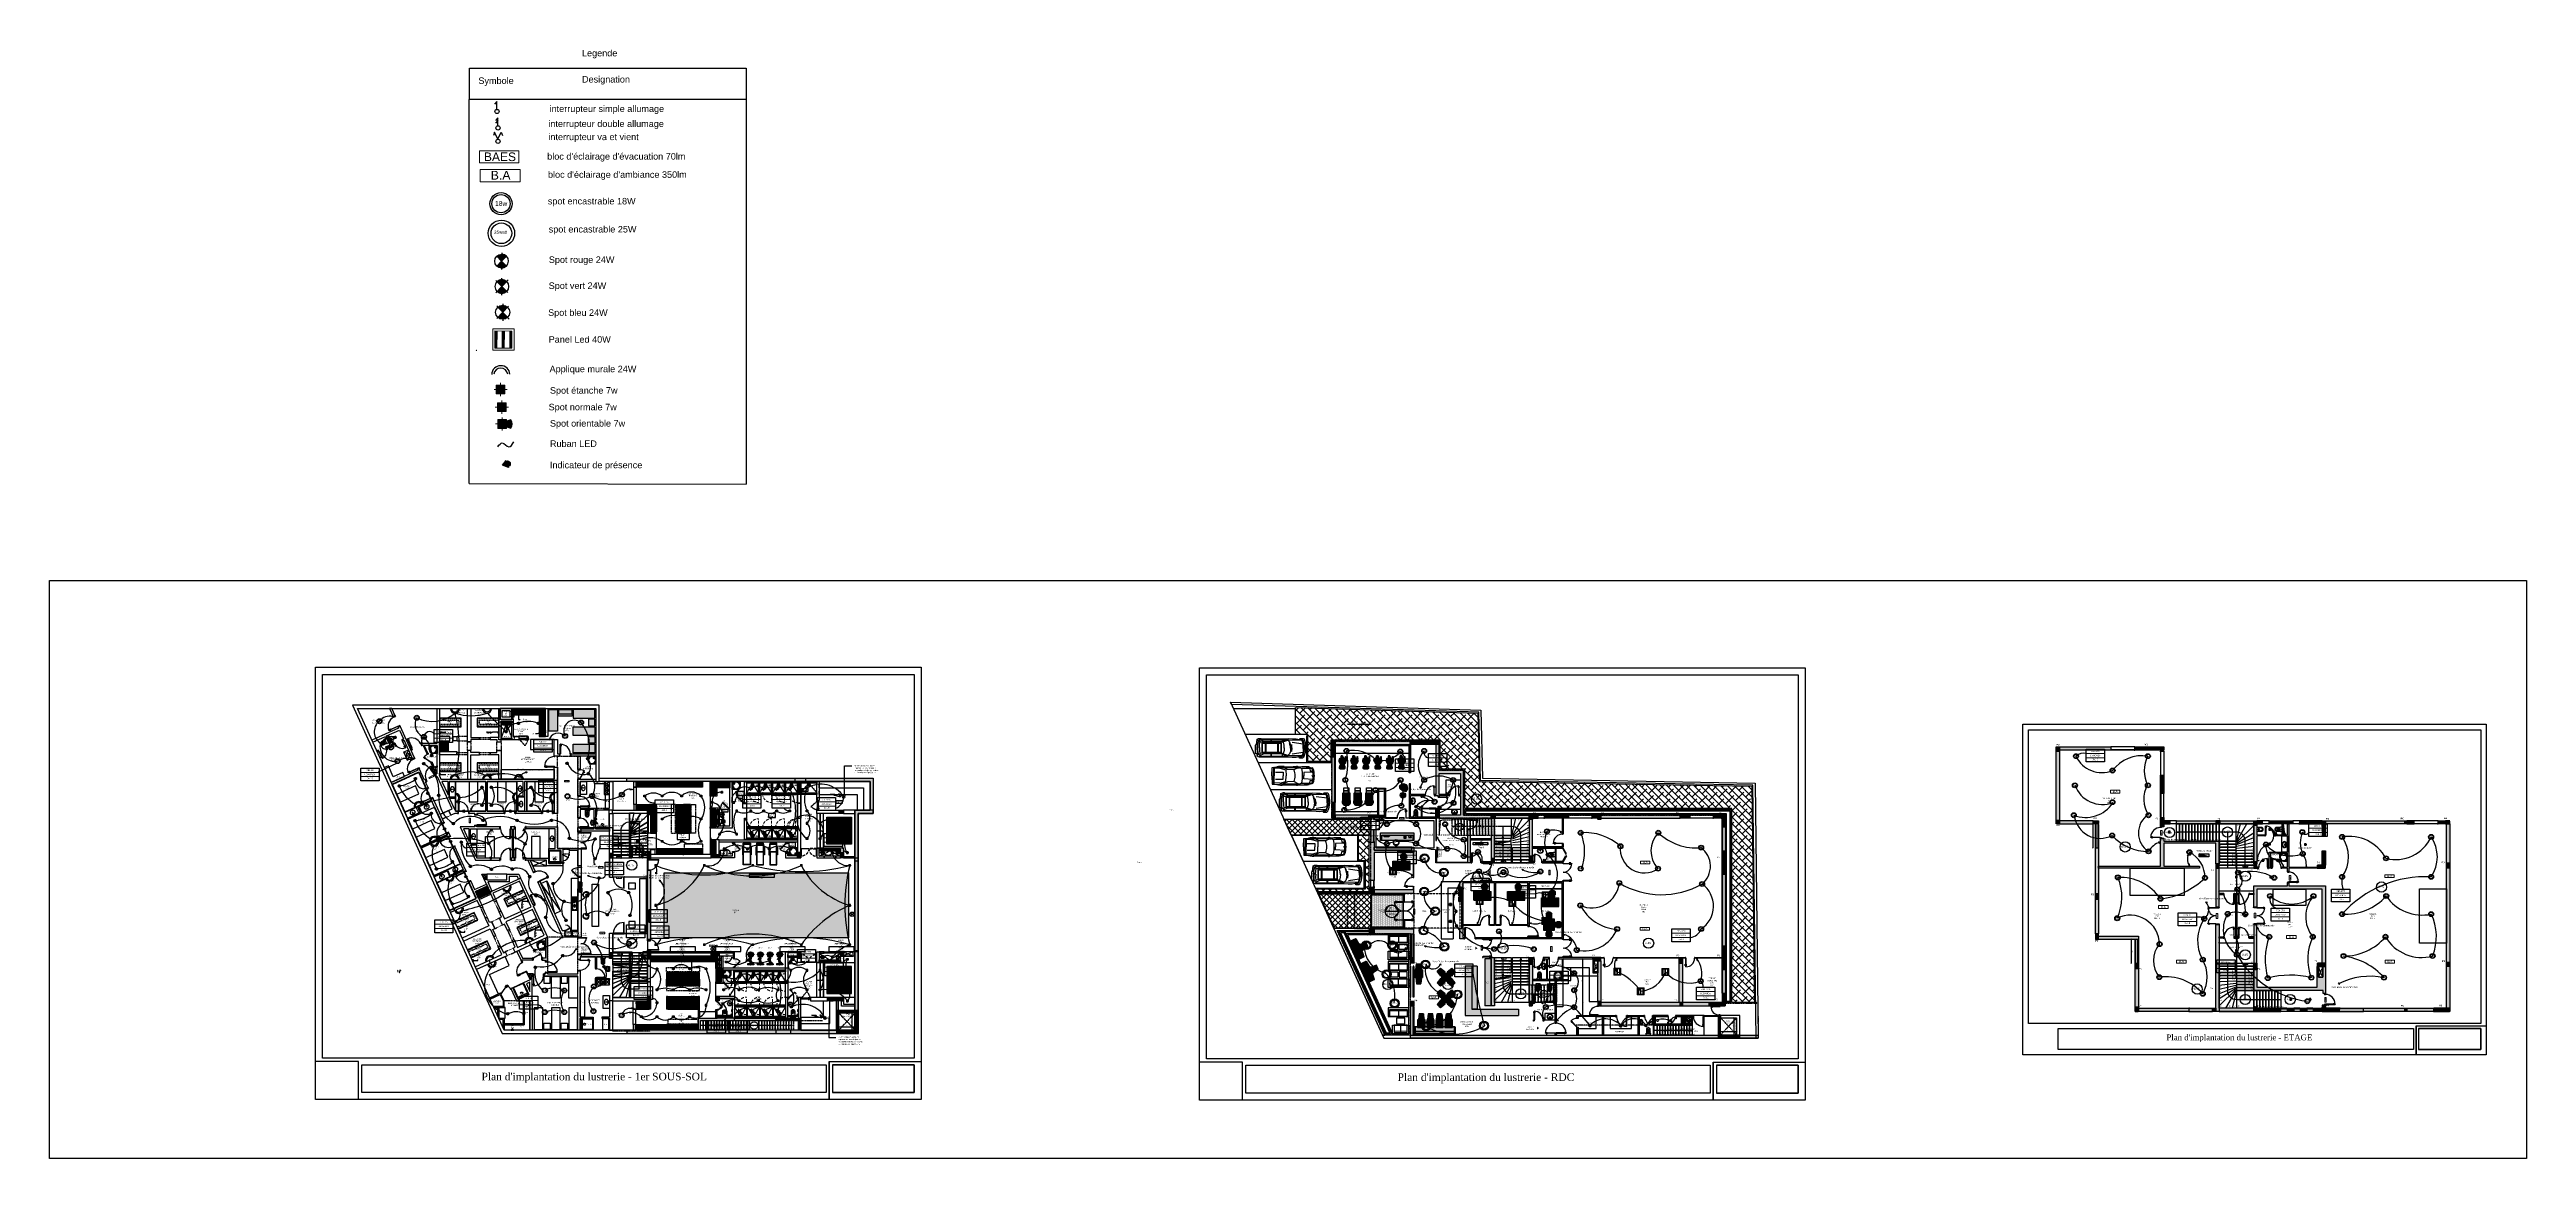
# Model space of a CAD drawing. Header units: millimetres. Extents: x 31778 to 54642, y 18502 to 28743.
import ezdxf
from ezdxf import colors
from ezdxf.entities.mleader import LeaderData, LeaderLine
from ezdxf.enums import TextEntityAlignment as Align
from ezdxf.math import Vec2, Vec3

# ---------------------------------------------------------------- set-up
doc = ezdxf.new("R2010")
doc.units = ezdxf.units.MM
doc.set_wipeout_variables(frame=1)
for name, pattern in [('ACAD_ISO02W100', [15, 12, -3]), ('ACAD_ISO03W100', [30, 12, -18]), ('AI-Linetype-2', [2.081389, 1.040694, -1.040694]), ('AI-Linetype-3', [2.069395, 1.034697, -1.034697]), ('CACHE', [0.375, 0.25, -0.125]), ('DASHED2', [0.375, 0.25, -0.125]), ('LINETYPE_0', [0]), ('PROJECTION', [0.375, 0.25, -0.125])]:
    doc.linetypes.add(name, pattern=pattern)
for name, color, linetype, lineweight in [('A-ANNO-020-DIMS', 6, 'Continuous', 5), ('A-ANNO-020-LEGN', 6, 'Continuous', 5), ('A-ANNO-050-LEGN', 4, 'Continuous', 5), ('A-SECN-MEN-CO', 141, 'Continuous', 9), ('A-SECN-MEN-PR', 145, 'PROJECTION', 5), ('A-SECN-MEN-VU', 145, 'Continuous', 5), ('rev sol_No_stylo__7', 5, 'Continuous', 35), ('STRUCTURE POUTRES', 5, 'ACAD_ISO03W100', 20)]:
    doc.layers.add(name, color=color, linetype=linetype, lineweight=lineweight)
for name, color, linetype, lineweight, true_color in [('A-DIVR-255', 7, 'Continuous', 5, 0xffffff), ('A-TECH-ELEC-PR', 1, 'Continuous', 9, 0xff0000), ('A-TECH-ELEC-VU', 1, 'Continuous', 9, 0xff0000), ('aménagement 2', 250, 'Continuous', 9, 0x333333), ('FAUX PLAFOND OA', 7, 'Continuous', 25, 0xbb5b11)]:
    doc.layers.add(name, color=color, linetype=linetype, lineweight=lineweight, true_color=true_color)
for name, color, linetype in [('A-REPR-FPLF', 7, 'Continuous'), ('BS', 1, 'Continuous'), ('CIRCUITS ECLAIRAGE', 1, 'Continuous'), ('ECLAIRAGE', 6, 'Continuous'), ('eclairage vision', 1, 'Continuous'), ('ELEC', 7, 'Continuous'), ('ELECTRICITE', 6, 'Continuous'), ('FORCE', 3, 'Continuous'), ('MUR BAS', 7, 'Continuous'), ('Plan Archi', 8, 'Continuous'), ('SCHUNT-ECL', 20, 'Continuous'), ('TEXTE', 7, 'Continuous'), ('TP-0', 7, 'Continuous')]:
    doc.layers.add(name, color=color, linetype=linetype)
doc.styles.add('0-COT-ANNO', font='', dxfattribs={"height": 2})
doc.styles.add('0-TEXT-ANNO', font='', dxfattribs={"height": 2.5})
doc.styles.add('0-TEXT-BASE', font='')
doc.styles.add('1-LIGHT-COND', font='')
doc.styles.add('ARIAL', font='arial.ttf')
doc.styles.add('CARTOUCHE', font='verdana.ttf')
doc.styles.get("Standard").update_dxf_attribs({"font": 'arial.ttf'})
doc.styles.add('STD', font='arial.ttf')
doc.styles.add('Verdana', font='verdana.ttf')
doc.styles.get('0-COT-ANNO').set_extended_font_data('Roboto')
doc.styles.get('0-TEXT-ANNO').set_extended_font_data('Roboto Light')
doc.styles.get('0-TEXT-BASE').set_extended_font_data('Roboto Light')
doc.styles.get('1-LIGHT-COND').set_extended_font_data('Roboto Condensed Light')
doc.dimstyles.new('Copie1.50', dxfattribs={"dimtxt": 8, "dimasz": 7, "dimexe": 0.18, "dimexo": 0.0625, "dimgap": 3, "dimtad": 3, "dimdec": 0, "dimzin": 0, "dimdsep": 46, "dimtxsty": 'Standard', "dimblk1": 'OBLIQUE', "dimblk2": 'OBLIQUE', "dimsah": 1, "dimcen": 0.09, "dimse1": 1, "dimse2": 1, "dimclrt": 256, "dimadec": 0, "dimazin": 0, "dimtfac": 1, "dimtdec": 0, "dimtofl": 0, "dimtmove": 0, "dimatfit": 3, "dimfxl": 1, "dimtolj": 1, "dimtzin": 0, "dimarcsym": 0})
doc.dimstyles.new('META-COT-ANNO', dxfattribs={"dimscale": 100, "dimtxt": 2, "dimasz": 100, "dimexe": 0.4, "dimexo": 0, "dimgap": 1, "dimtad": 0, "dimtoh": 1, "dimzin": 9, "dimdsep": 46, "dimtxsty": '0-COT-ANNO', "dimblk": 'OBLIQUE', "dimcen": 0, "dimdle": 1, "dimclrd": 256, "dimclrt": 256, "dimadec": 1, "dimazin": 3, "dimtfac": 1, "dimtofl": 0, "dimtmove": 1, "dimatfit": 3, "dimfxl": 1, "dimfxlon": 1, "dimtolj": 1, "dimtzin": 12, "dimlwd": -1, "dimlwe": -1, "dimarcsym": 0})
pattern_1 = [(90, (-40012.21725, -5883.346034), (-0.047625, 0), []), (90, (-40012.201375, -5883.33016), (-0.047625, 0), [])]

# ---------------------------------------------------------------- blocks, each defined once
blk = doc.blocks.new('interrupteur simple allumage')
at = {"color": 3}
for p, q in [((0, -27473), (-13941, -42319)), ((0, -73626), (0, -27473))]:
    blk.add_line(p, q, dxfattribs=at)
blk.add_circle((0, -85871), 12245, dxfattribs=at)
blk = doc.blocks.new('interrupteur double allumage')
at = {"color": 3}
for p, q in [((0, -22224), (-14057, -37194)), ((0, -38373), (-14057, -53343)), ((0, -68763), (0, -22224))]:
    blk.add_line(p, q, dxfattribs=at)
blk.add_circle((0, -81109), 12347, dxfattribs=at)
blk = doc.blocks.new('interrupteur va et vient')
at = {"color": 3}
for p, q in [((-54224, 161), (-63058, -26710)), ((-27133, -57936), (-54224, 161)), ((-27143, -57938), (-52, 159)), ((-52, 159), (8782, -26712))]:
    blk.add_line(p, q, dxfattribs=at)
blk.add_circle((-27143, -74945), 17007, dxfattribs=at)
blk = doc.blocks.new('BS')
at = {"layer": 'BS', "color": 5, "lineweight": 20}
blk.add_lwpolyline([(-0.073, 0.734), (0.373, 0.734), (0.373, -0.74), (-0.073, -0.74)], close=True, dxfattribs=at)
at = {"layer": 'BS', "insert": (-0.014, -0.574), "char_height": 0.3211, "width": 1.19868, "attachment_point": 1, "rotation": 90, "style": 'STD'}
blk.add_mtext('BAES', dxfattribs=at)
blk = doc.blocks.new("bloc d'ambiance")
at = {"layer": 'BS', "color": 5, "lineweight": 20}
blk.add_lwpolyline([(22.1, 6.7), (22.1, -6.7), (-22.1, -6.7), (-22.1, 6.7)], close=True, dxfattribs=at)
at = {"layer": 'BS', "insert": (-10.4, 5.4), "char_height": 9.63, "width": 35.96, "attachment_point": 1, "style": 'STD'}
blk.add_mtext('B.A', dxfattribs=at)
blk = doc.blocks.new('18w')
at = {"layer": 'MUR BAS', "color": 1}
for radius in [46.6, 38.1]:
    blk.add_circle((54838, -12071), radius, dxfattribs=at)
at = {"layer": 'MUR BAS', "color": 1, "insert": (54813, -12060), "char_height": 20, "attachment_point": 1}
blk.add_mtext_dynamic_manual_height_columns('18w', width=53.48, gutter_width=100, heights=[0], dxfattribs=at)
blk = doc.blocks.new('25w')
at = {"layer": 'MUR BAS', "color": 5}
for radius in [83, 64.9]:
    blk.add_circle((55048, -12066), radius, dxfattribs=at)
at = {"layer": 'MUR BAS', "color": 5, "insert": (55002, -12049), "char_height": 20, "attachment_point": 1}
blk.add_mtext_dynamic_manual_height_columns('25watt', width=88, gutter_width=100, heights=[0], dxfattribs=at)
blk = doc.blocks.new('369')
at = {"layer": 'SCHUNT-ECL', "lineweight": 30}
h = blk.add_hatch(color=1, dxfattribs=at)
h.paths.add_polyline_path([(0.006, 0), (0.209, 0, 0.193149), (0.152, 0.142)])
h.paths.add_polyline_path([(-0.145, 0.142, 0.193149), (-0.202, 0), (0, 0)])
at = {"layer": 'ELEC', "color": 1}
blk.add_line((-0.249, 0), (0.249, 0), dxfattribs=at)
at = {"layer": 'ELEC', "color": 6}
for p, q in [((0, 0), (-0.145, 0.142)), ((0.006, 0), (0.152, 0.142))]:
    blk.add_line(p, q, dxfattribs=at)
at = {"layer": 'ELEC', "color": 1}
blk.add_arc((0.003, 0), 0.205, 0, 180, dxfattribs=at)
blk = doc.blocks.new('24')
at = {"layer": 'ELECTRICITE', "color": 3, "linetype": 'Continuous', "rotation": 90.48073587231417}
blk.add_blockref('369', (732.617, -935.947), dxfattribs=at)
at = {"layer": 'ELECTRICITE', "color": 3, "linetype": 'Continuous', "xscale": -1, "rotation": 270.480735872368}
blk.add_blockref('369', (732.617, -935.947), dxfattribs=at)
blk = doc.blocks.new('etanche')
at = {"layer": 'eclairage vision'}
h = blk.add_hatch(color=3, dxfattribs=at)
h.paths.add_polyline_path([(54736.2, -12067.7), (54736.2, -12078.5), (54736.2, -12078.6), (54743.8, -12070.9, 0.196209)])
h.paths.add_polyline_path([(54736.2, -12067.7, 0.190517), (54728.8, -12070.6), (54736.2, -12078.5)])
h.paths.add_polyline_path([(54736.1, -12089.4, 0.192665), (54743.6, -12086.4), (54736.2, -12078.6), (54736.2, -12078.6)])
h.paths.add_polyline_path([(54736.2, -12078.6), (54728.6, -12086.3, 0.194568), (54736.1, -12089.4)])
at = {"layer": 'eclairage vision', "color": 3}
for p, q in [((54745.4, -12069.3), (54727, -12087.9)), ((54727.1, -12068.8), (54746, -12089)), ((54736.2, -12065.5), (54736.1, -12091.6))]:
    blk.add_line(p, q, dxfattribs=at)
blk.add_circle((54736.2, -12078.6), 10.8, dxfattribs=at)
blk = doc.blocks.new('variateur')
at = {"layer": 'eclairage vision'}
h = blk.add_hatch(color=5, dxfattribs=at)
h.paths.add_polyline_path([(54656.2, -12067.7), (54656.1, -12078.4), (54656.2, -12078.5), (54663.7, -12070.8, 0.196209)])
h.paths.add_polyline_path([(54656.2, -12067.7, 0.190517), (54648.8, -12070.6), (54656.1, -12078.4)])
h.paths.add_polyline_path([(54656.1, -12089.3, 0.192665), (54663.6, -12086.4), (54656.2, -12078.5), (54656.1, -12078.6)])
h.paths.add_polyline_path([(54656.1, -12078.6), (54648.6, -12086.2, 0.194568), (54656.1, -12089.3)])
at = {"layer": 'eclairage vision', "color": 5}
for p, q in [((54647, -12068.7), (54666, -12089)), ((54665.3, -12069.2), (54647, -12087.9)), ((54656.2, -12065.5), (54656.1, -12091.5))]:
    blk.add_line(p, q, dxfattribs=at)
blk.add_circle((54656.1, -12078.5), 10.8, dxfattribs=at)
blk = doc.blocks.new('12')
at = {"layer": 'ECLAIRAGE', "lineweight": 0, "ltscale": 0.5}
h = blk.add_hatch(color=1, dxfattribs=at)
h.set_gradient(color1=(255, 0, 0), one_color=1, tint=1)
h.paths.add_polyline_path([(-0.24, 0.215), (-0.24, 0.156), (0.24, 0.156), (0.24, 0.215)])
h.paths.add_polyline_path([(0.24, -0.059), (0.24, 0), (-0.24, 0), (-0.24, -0.059)])
h.paths.add_polyline_path([(-0.24, -0.206), (-0.24, -0.265), (0.24, -0.265), (0.24, -0.206)])
at = {"layer": 'ECLAIRAGE', "color": 1, "lineweight": 0, "ltscale": 0.5}
for p, q in [((-0.24, 0.156), (0.24, 0.156)), ((-0.24, 0), (0.24, 0)), ((-0.24, -0.059), (0.24, -0.059)), ((-0.24, -0.206), (0.24, -0.206))]:
    blk.add_line(p, q, dxfattribs=at)
for points in [[(-0.3, -0.325), (0.3, -0.325), (0.3, 0.275), (-0.3, 0.275)], [(-0.24, -0.265), (0.24, -0.265), (0.24, 0.215), (-0.24, 0.215)]]:
    blk.add_lwpolyline(points, close=True, dxfattribs=at)
blk = doc.blocks.new('SPOT-ETANCHE')
at = {"true_color": 0xffffff}
h = blk.add_hatch(color=7, dxfattribs=at)
h.dxf.hatch_style = 1
h.paths.add_polyline_path([(-0.075, 0.075), (0.075, 0.075), (0.075, -0.075), (-0.075, -0.075)])
h = blk.add_hatch(color=256)
h.dxf.hatch_style = 1
edge = h.paths.add_edge_path()
edge.add_arc((0, 0), 0.05, 0, 360)
for points in [[(-0.1125, 0), (0.1125, 0)], [(0, 0.1125), (0, -0.1125)]]:
    blk.add_lwpolyline(points)
blk.add_lwpolyline([(-0.075, 0.075), (0.075, 0.075), (0.075, -0.075), (-0.075, -0.075)], close=True)
for radius in [0.06, 0.05]:
    blk.add_circle((0, 0), radius)
blk = doc.blocks.new('SPOT-NORMAL')
at = {"true_color": 0xffffff}
h = blk.add_hatch(color=7, dxfattribs=at)
h.dxf.hatch_style = 1
h.paths.add_polyline_path([(-0.075, 0.075), (0.075, 0.075), (0.075, -0.075), (-0.075, -0.075)])
h = blk.add_hatch(color=256)
h.dxf.hatch_style = 1
edge = h.paths.add_edge_path()
edge.add_arc((0, 0), 0.0273, 0, 360)
for points in [[(-0.113, 0), (0.113, 0)], [(0, 0.113), (0, -0.113)]]:
    blk.add_lwpolyline(points)
at = {"flags": 128}
for points in [[(-0.075, 0.075), (0.075, 0.075), (0.075, -0.075), (-0.075, -0.075)], [(-0.061, 0.061), (0.061, 0.061), (0.061, -0.061), (-0.061, -0.061)]]:
    blk.add_lwpolyline(points, close=True, dxfattribs=at)
blk.add_circle((0, 0), 0.0273)
blk = doc.blocks.new('SPOT-ORIENTABLE')
at = {"true_color": 0xffffff}
h = blk.add_hatch(color=7, dxfattribs=at)
h.dxf.hatch_style = 1
h.paths.add_polyline_path([(-0.075, 0.075), (0.075, 0.075), (0.075, -0.075), (-0.075, -0.075)])
h = blk.add_hatch(color=256)
h.dxf.hatch_style = 1
edge = h.paths.add_edge_path()
edge.add_arc((0, 0), 0.0273, 0, 360)
h = blk.add_hatch(color=7, dxfattribs=at)
h.dxf.hatch_style = 1
edge = h.paths.add_edge_path()
edge.add_line((0.15, 0.075), (0, 0.027))
edge.add_line((0, 0.027), (0, -0.027))
edge.add_line((0, -0.027), (0.15, -0.075))
edge.add_arc((0.05, 0), 0.125, 323.1301, 396.8699)
for points in [[(-0.113, 0), (0.113, 0)], [(0, 0.113), (0, -0.113)]]:
    blk.add_lwpolyline(points)
at = {"flags": 128}
for points in [[(-0.075, 0.075), (0.075, 0.075), (0.075, -0.075), (-0.075, -0.075)], [(-0.061, 0.061), (0.061, 0.061), (0.061, -0.061), (-0.061, -0.061)]]:
    blk.add_lwpolyline(points, close=True, dxfattribs=at)
blk.add_lwpolyline([(0.15, 0.075), (0, 0.027), (0, -0.027), (0.15, -0.075, 0.333333)], format="xyb", close=True, dxfattribs=at)
blk.add_circle((0, 0), 0.0273)
blk = doc.blocks.new('LAV_ENTRETIEN')
at = {"color": 252}
blk.add_line((0, 0.23), (-0.23, 0), dxfattribs=at)
for points in [[(-0.75, 0), (0, 0), (0, 0.75), (-0.38, 0.75, 0.414214), (-0.75, 0.38), (-0.75, 0)], [(-0.2, 0.69, 0.06511), (-0.38, 0.71, 0.194228), (-0.61, 0.61, 0.194228), (-0.71, 0.38, 0.06511), (-0.69, 0.2, 0.278572), (-0.55, 0.06, 0.06511), (-0.37, 0.04, 0.194228), (-0.14, 0.14, 0.194228), (-0.04, 0.37, 0.06511), (-0.06, 0.55, 0.278572), (-0.2, 0.69, 487439.351503)]]:
    blk.add_lwpolyline(points, format="xyb", close=True, dxfattribs=at)
for centre, radius in [((-0.38, 0.38), 0.315), ((-0.2, 0.2), 0.0475), ((-0.2, 0.2), 0.0275)]:
    blk.add_circle(centre, radius, dxfattribs=at)
blk = doc.blocks.new('*U173')
at = {"color": 252}
for p, q in [((-0.16, 0.33), (-0.15, 0.32)), ((-0.15, 0.32), (-0.15, 0.31)), ((-0.15, 0.31), (-0.15, 0.3)), ((-0.15, 0.3), (-0.15, 0.29)), ((-0.15, 0.29), (-0.14, 0.28)), ((-0.14, 0.34), (-0.14, 0.33)), ((-0.14, 0.33), (-0.14, 0.32)), ((-0.14, 0.32), (-0.14, 0.31)), ((-0.14, 0.31), (-0.13, 0.3)), ((-0.14, 0.28), (-0.14, 0.27)), ((-0.14, 0.27), (-0.13, 0.27)), ((-0.13, 0.3), (-0.13, 0.29)), ((-0.13, 0.29), (-0.12, 0.28)), ((-0.13, 0.27), (-0.12, 0.26)), ((-0.12, 0.28), (-0.12, 0.27)), ((-0.12, 0.27), (-0.11, 0.26)), ((-0.12, 0.26), (-0.11, 0.25)), ((-0.11, 0.26), (-0.1, 0.25)), ((-0.11, 0.25), (-0.1, 0.24)), ((-0.11, 0), (-0.03, 0)), ((-0.11, 0), (-0.11, 0)), ((0.11, 0), (-0.11, 0)), ((-0.1, 0.33), (-0.1, 0.32)), ((-0.1, 0.31), (-0.1, 0.32)), ((-0.1, 0.31), (-0.09, 0.3)), ((-0.1, 0.31), (-0.1, 0.31)), ((-0.1, 0.25), (-0.09, 0.25)), ((-0.1, 0.24), (-0.09, 0.23)), ((-0.09, 0.29), (-0.09, 0.3)), ((-0.08, 0.28), (-0.09, 0.29)), ((-0.09, 0.25), (-0.08, 0.24)), ((-0.09, 0.23), (-0.08, 0.22)), ((-0.08, 0.28), (-0.08, 0.28)), ((-0.07, 0.27), (-0.08, 0.28)), ((-0.08, 0.24), (-0.07, 0.23)), ((-0.08, 0.22), (-0.07, 0.22)), ((-0.07, 0.27), (-0.06, 0.26)), ((-0.07, 0.27), (-0.07, 0.27)), ((-0.07, 0.23), (-0.06, 0.23)), ((-0.07, 0.22), (-0.05, 0.21)), ((-0.06, 0.33), (-0.06, 0.32)), ((-0.06, 0.32), (-0.06, 0.32)), ((-0.06, 0.32), (-0.06, 0.31)), ((-0.06, 0.31), (-0.06, 0.31)), ((-0.06, 0.31), (-0.06, 0.3)), ((-0.06, 0.3), (-0.06, 0.29)), ((-0.06, 0.29), (-0.06, 0.29)), ((-0.06, 0.29), (-0.06, 0.28)), ((-0.06, 0.28), (-0.06, 0.27)), ((-0.06, 0.28), (-0.06, 0.28)), ((-0.06, 0.28), (-0.06, 0.28)), ((-0.06, 0.28), (-0.06, 0.28)), ((-0.06, 0.28), (-0.06, 0.28)), ((-0.06, 0.27), (-0.06, 0.27)), ((-0.06, 0.27), (-0.06, 0.27)), ((-0.06, 0.27), (-0.06, 0.27)), ((-0.06, 0.27), (-0.05, 0.27)), ((-0.06, 0.26), (-0.05, 0.26)), ((-0.06, 0.23), (-0.05, 0.22)), ((-0.05, 0.27), (-0.05, 0.27)), ((-0.05, 0.27), (-0.05, 0.27)), ((-0.05, 0.27), (-0.05, 0.26)), ((-0.05, 0.27), (-0.05, 0.27)), ((-0.05, 0.26), (-0.05, 0.26)), ((-0.05, 0.26), (-0.05, 0.26)), ((-0.05, 0.26), (-0.04, 0.26)), ((-0.05, 0.25), (-0.05, 0.26)), ((-0.05, 0.25), (-0.04, 0.25)), ((-0.05, 0.22), (-0.03, 0.22)), ((-0.05, 0.21), (-0.04, 0.21)), ((-0.04, 0.26), (-0.04, 0.26)), ((-0.04, 0.26), (-0.04, 0.26)), ((-0.04, 0.26), (-0.04, 0.26)), ((-0.04, 0.26), (-0.04, 0.26)), ((-0.04, 0.26), (-0.03, 0.25)), ((-0.04, 0.26), (-0.04, 0.26)), ((-0.04, 0.25), (-0.03, 0.25)), ((-0.04, 0.21), (-0.02, 0.21)), ((-0.03, 0.25), (-0.03, 0.25)), ((-0.03, 0.25), (-0.03, 0.25)), ((-0.03, 0.25), (-0.03, 0.25)), ((-0.03, 0.25), (-0.02, 0.25)), ((-0.01, 0.25), (-0.03, 0.25)), ((-0.03, 0.22), (-0.02, 0.22)), ((-0.03, 0), (-0.03, 0.01)), ((-0.03, 0.01), (-0.02, 0.01)), ((-0.03, 0), (0.03, 0)), ((-0.02, 0.25), (-0.02, 0.25)), ((-0.02, 0.25), (-0.02, 0.25)), ((-0.02, 0.25), (-0.01, 0.25)), ((-0.02, 0.25), (-0.02, 0.25)), ((-0.02, 0.25), (-0.02, 0.25)), ((-0.02, 0.22), (0, 0.22)), ((-0.02, 0.21), (0, 0.21)), ((-0.02, 0.01), (-0.02, 0.01)), ((0.02, 0.01), (-0.02, 0.01)), ((0.02, 0.01), (-0.02, 0.01)), ((-0.01, 0.25), (-0.01, 0.25)), ((-0.01, 0.25), (0, 0.25)), ((-0.01, 0.25), (-0.01, 0.25)), ((-0.01, 0.25), (-0.01, 0.25)), ((-0.01, 0.25), (0, 0.25)), ((0, 0.25), (0, 0.25)), ((0, 0.25), (0, 0.25)), ((0, 0.25), (0, 0.25)), ((0, 0.25), (0, 0.25)), ((0, 0.25), (0.01, 0.25)), ((0, 0.25), (0.02, 0.25)), ((0.02, 0.22), (0, 0.22)), ((0, 0.21), (0.02, 0.21)), ((0.01, 0.25), (0.01, 0.25)), ((0.01, 0.25), (0.01, 0.25)), ((0.01, 0.25), (0.01, 0.25)), ((0.01, 0.25), (0.02, 0.25)), ((0.02, 0.25), (0.02, 0.25)), ((0.02, 0.25), (0.02, 0.25)), ((0.02, 0.25), (0.03, 0.25)), ((0.02, 0.25), (0.02, 0.25)), ((0.02, 0.25), (0.02, 0.25)), ((0.02, 0.25), (0.03, 0.25)), ((0.04, 0.22), (0.02, 0.22)), ((0.02, 0.21), (0.04, 0.21)), ((0.02, 0.01), (0.02, 0.01)), ((0.03, 0.01), (0.02, 0.01)), ((0.03, 0.25), (0.03, 0.26)), ((0.03, 0.26), (0.04, 0.26)), ((0.03, 0.25), (0.03, 0.25)), ((0.03, 0.25), (0.03, 0.25)), ((0.03, 0.25), (0.03, 0.25)), ((0.04, 0.25), (0.03, 0.25)), ((0.03, 0), (0.03, 0.01)), ((0.03, 0), (0.11, 0)), ((0.04, 0.26), (0.04, 0.26)), ((0.04, 0.26), (0.04, 0.26)), ((0.04, 0.26), (0.04, 0.26)), ((0.04, 0.26), (0.04, 0.26)), ((0.04, 0.26), (0.05, 0.26)), ((0.04, 0.25), (0.05, 0.25)), ((0.05, 0.22), (0.04, 0.22)), ((0.04, 0.21), (0.05, 0.21)), ((0.05, 0.26), (0.05, 0.27)), ((0.05, 0.27), (0.05, 0.27)), ((0.05, 0.27), (0.05, 0.27)), ((0.05, 0.27), (0.06, 0.27)), ((0.05, 0.26), (0.05, 0.26)), ((0.05, 0.26), (0.05, 0.26)), ((0.05, 0.26), (0.05, 0.26)), ((0.05, 0.25), (0.06, 0.26)), ((0.06, 0.23), (0.05, 0.22)), ((0.05, 0.21), (0.07, 0.22)), ((0.06, 0.32), (0.06, 0.33)), ((0.06, 0.32), (0.06, 0.32)), ((0.06, 0.31), (0.06, 0.32)), ((0.06, 0.3), (0.06, 0.31)), ((0.06, 0.31), (0.06, 0.31)), ((0.06, 0.29), (0.06, 0.3)), ((0.06, 0.28), (0.06, 0.29)), ((0.06, 0.29), (0.06, 0.29)), ((0.06, 0.27), (0.06, 0.28)), ((0.06, 0.28), (0.06, 0.28)), ((0.06, 0.28), (0.06, 0.28)), ((0.06, 0.28), (0.06, 0.28)), ((0.06, 0.27), (0.06, 0.27)), ((0.06, 0.27), (0.06, 0.27)), ((0.06, 0.27), (0.06, 0.27)), ((0.07, 0.27), (0.06, 0.26)), ((0.06, 0.26), (0.06, 0.26)), ((0.08, 0.23), (0.06, 0.23)), ((0.07, 0.27), (0.08, 0.27)), ((0.07, 0.22), (0.08, 0.22)), ((0.09, 0.28), (0.08, 0.28)), ((0.08, 0.28), (0.08, 0.27)), ((0.09, 0.24), (0.08, 0.23)), ((0.08, 0.22), (0.1, 0.23)), ((0.1, 0.3), (0.09, 0.29)), ((0.09, 0.28), (0.09, 0.29)), ((0.1, 0.25), (0.09, 0.24)), ((0.11, 0.33), (0.1, 0.32)), ((0.1, 0.31), (0.1, 0.32)), ((0.1, 0.31), (0.1, 0.31)), ((0.1, 0.31), (0.1, 0.3)), ((0.11, 0.25), (0.1, 0.25)), ((0.1, 0.23), (0.11, 0.24)), ((0.12, 0.27), (0.11, 0.26)), ((0.11, 0.26), (0.11, 0.25)), ((0.11, 0.24), (0.12, 0.25)), ((0.11, 0), (0.11, 0)), ((0.13, 0.28), (0.12, 0.27)), ((0.12, 0.26), (0.13, 0.27)), ((0.12, 0.25), (0.12, 0.26)), ((0.14, 0.31), (0.13, 0.3)), ((0.13, 0.3), (0.13, 0.29)), ((0.13, 0.29), (0.13, 0.28)), ((0.13, 0.27), (0.14, 0.27)), ((0.14, 0.34), (0.14, 0.33)), ((0.14, 0.33), (0.14, 0.32)), ((0.14, 0.32), (0.14, 0.31)), ((0.14, 0.28), (0.15, 0.29)), ((0.14, 0.27), (0.14, 0.28)), ((0.15, 0.31), (0.16, 0.32)), ((0.15, 0.3), (0.15, 0.31)), ((0.15, 0.29), (0.15, 0.3)), ((0.16, 0.32), (0.16, 0.33))]:
    blk.add_line(p, q, dxfattribs=at)
for points in [[(0.18, 0), (-0.18, 0), (-0.18, 0.36), (-0.18, 0.36), (-0.18, 0.37), (-0.18, 0.38), (-0.18, 0.38), (-0.18, 0.39), (-0.18, 0.39), (-0.18, 0.39), (-0.18, 0.4), (-0.17, 0.4), (-0.17, 0.41), (-0.17, 0.41), (-0.17, 0.42), (-0.17, 0.43), (-0.17, 0.44), (-0.16, 0.45), (-0.16, 0.45), (-0.15, 0.46), (-0.15, 0.47), (-0.14, 0.48), (-0.13, 0.49), (-0.12, 0.5), (-0.11, 0.5), (-0.1, 0.51), (-0.09, 0.51), (-0.08, 0.52), (-0.06, 0.52), (-0.05, 0.53), (-0.04, 0.53), (-0.03, 0.53), (-0.01, 0.53), (0, 0.53), (0.01, 0.53), (0.03, 0.53), (0.04, 0.53), (0.05, 0.53), (0.06, 0.52), (0.08, 0.52), (0.09, 0.51), (0.1, 0.51), (0.11, 0.5), (0.12, 0.5), (0.13, 0.49), (0.14, 0.48), (0.15, 0.47), (0.15, 0.46), (0.15, 0.46), (0.16, 0.45), (0.16, 0.45), (0.17, 0.44), (0.17, 0.43), (0.17, 0.42), (0.17, 0.41), (0.17, 0.41), (0.17, 0.4), (0.18, 0.4), (0.18, 0.39), (0.18, 0.39), (0.18, 0.39), (0.18, 0.38), (0.18, 0.38), (0.18, 0.37), (0.18, 0.36), (0.18, 0.36)], [(-0.2, -0.2), (0.2, -0.2), (0.2, -0.1), (-0.2, -0.1)]]:
    blk.add_lwpolyline(points, close=True, dxfattribs=at)
for points in [[(0.16, 0.33), (0.16, 0.34), (0.16, 0.35), (0.16, 0.36), (0.16, 0.37), (0.16, 0.38), (0.16, 0.39), (0.16, 0.39), (0.16, 0.4), (0.15, 0.41), (0.15, 0.41), (0.15, 0.42), (0.15, 0.43), (0.14, 0.44), (0.14, 0.45), (0.13, 0.46), (0.12, 0.47), (0.12, 0.48), (0.11, 0.48), (0.1, 0.49), (0.08, 0.5), (0.07, 0.5), (0.05, 0.51), (0.04, 0.51), (0.02, 0.51), (0, 0.52), (-0.02, 0.51), (-0.04, 0.51), (-0.05, 0.51), (-0.07, 0.5), (-0.08, 0.5), (-0.09, 0.49), (-0.1, 0.48), (-0.11, 0.48), (-0.12, 0.47), (-0.13, 0.46), (-0.14, 0.45), (-0.14, 0.44), (-0.15, 0.43), (-0.15, 0.42), (-0.15, 0.41), (-0.15, 0.4), (-0.15, 0.39), (-0.16, 0.39), (-0.16, 0.38), (-0.16, 0.37), (-0.16, 0.36), (-0.16, 0.35), (-0.16, 0.34), (-0.16, 0.33)], [(0.14, 0.34), (0.14, 0.34), (0.15, 0.35), (0.15, 0.36), (0.15, 0.37), (0.14, 0.38), (0.14, 0.39), (0.14, 0.39), (0.14, 0.4), (0.14, 0.41), (0.14, 0.42), (0.13, 0.43), (0.13, 0.44), (0.13, 0.44), (0.12, 0.45), (0.11, 0.46), (0.11, 0.47), (0.1, 0.48), (0.09, 0.48), (0.08, 0.49), (0.06, 0.49), (0.05, 0.5), (0.04, 0.5), (0.02, 0.5), (0, 0.5), (-0.02, 0.5), (-0.03, 0.5), (-0.05, 0.5), (-0.06, 0.49), (-0.07, 0.49), (-0.08, 0.48), (-0.09, 0.48), (-0.1, 0.47), (-0.11, 0.46), (-0.12, 0.45), (-0.12, 0.44), (-0.13, 0.44), (-0.13, 0.43), (-0.14, 0.42), (-0.14, 0.41), (-0.14, 0.4), (-0.14, 0.39), (-0.14, 0.39), (-0.14, 0.38), (-0.14, 0.37), (-0.14, 0.36), (-0.14, 0.35), (-0.14, 0.34), (-0.14, 0.34)], [(0.11, 0.33), (0.11, 0.34), (0.11, 0.35), (0.11, 0.35), (0.11, 0.36), (0.11, 0.37), (0.11, 0.38), (0.11, 0.39), (0.11, 0.39), (0.11, 0.39), (0.1, 0.4), (0.1, 0.41), (0.1, 0.42), (0.1, 0.43), (0.09, 0.43), (0.09, 0.44), (0.08, 0.45), (0.08, 0.45), (0.07, 0.46), (0.06, 0.46), (0.06, 0.47), (0.05, 0.47), (0.04, 0.47), (0.03, 0.47), (0.02, 0.48), (0, 0.48), (-0.01, 0.48), (-0.03, 0.47), (-0.04, 0.47), (-0.05, 0.47), (-0.05, 0.47), (-0.06, 0.46), (-0.07, 0.46), (-0.07, 0.45), (-0.08, 0.45), (-0.08, 0.44), (-0.09, 0.43), (-0.09, 0.43), (-0.1, 0.42), (-0.1, 0.41), (-0.1, 0.4), (-0.1, 0.39), (-0.1, 0.39), (-0.1, 0.39), (-0.11, 0.38), (-0.11, 0.37)], [(-0.1, 0.33), (-0.1, 0.34), (-0.11, 0.35), (-0.11, 0.35), (-0.11, 0.36), (-0.11, 0.37)], [(0.06, 0.33), (0.06, 0.33), (0.05, 0.34), (0.05, 0.35), (0.05, 0.35), (0.04, 0.35), (0.04, 0.36), (0.04, 0.36), (0.03, 0.36), (0.03, 0.37), (0.02, 0.37), (0.01, 0.37), (0.01, 0.37), (0, 0.37), (0, 0.37), (-0.01, 0.37), (-0.01, 0.37), (-0.02, 0.37), (-0.02, 0.37), (-0.03, 0.37), (-0.03, 0.36), (-0.04, 0.36), (-0.04, 0.35), (-0.05, 0.35), (-0.05, 0.35), (-0.05, 0.34), (-0.06, 0.34), (-0.06, 0.33)]]:
    blk.add_lwpolyline(points, dxfattribs=at)
blk = doc.blocks.new('*U171')
at = {"color": 252}
for points in [[(0, -100), (7, -100), (7, 100), (0, 100)], [(77, 1000), (77, 100), (42, 100), (42, 1000)], [(1030, -100), (1022, -100), (1022, 100), (1030, 100)]]:
    blk.add_lwpolyline(points, close=True, dxfattribs=at)
at = {"color": 252, "linetype": 'ByBlock', "flags": 128}
for points in [[(7, -100), (7, 100), (39, 100), (39, 63), (52, 63), (52, 38), (39, 38), (39, -100)], [(1022, -100), (1022, 100), (990, 100), (990, 63), (977, 63), (977, 38), (990, 38), (990, -100)]]:
    blk.add_lwpolyline(points, close=True, dxfattribs=at)
at = {"color": 252, "linetype": 'PROJECTION'}
blk.add_arc((42, 98.3), 900, 0, 90, dxfattribs=at)
at = {"color": 252, "style": '0-TEXT-BASE'}
blk.add_attdef('DOORREF', text='', height=100, dxfattribs=at).set_placement((514.5, 0), align=Align.MIDDLE_CENTER)
blk = doc.blocks.new('_OBLIQUE')
at = {"color": 0, "linetype": 'ByBlock'}
blk.add_line((-0.5, -0.5), (0.5, 0.5), dxfattribs=at)
blk = doc.blocks.new('_DOT')
at = {"color": 0, "linetype": 'ByBlock', "ltscale": 0.3}
blk.add_line((-0.5, 0), (-1, 0), dxfattribs=at)
at = {"color": 0, "linetype": 'ByBlock', "ltscale": 0.3, "const_width": 0.5}
blk.add_lwpolyline([(-0.25, 0, 1), (0.25, 0, 1)], format="xyb", close=True, dxfattribs=at)
blk = doc.blocks.new('*D194')
at = {"layer": 'Defpoints', "color": 0, "transparency": 16777216}
for p in [(39062, 19767), (39215, 19767), (39215, 19719)]:
    blk.add_point(p, dxfattribs=at)
at = {"layer": 'Plan Archi', "color": 0, "lineweight": -2, "transparency": 16777216}
blk.add_line((39062, 19719), (39215, 19719), dxfattribs=at)
at = {"layer": 'Plan Archi', "color": 0, "lineweight": -2, "transparency": 16777216, "xscale": 7, "yscale": 7, "zscale": 7, "rotation": 180}
blk.add_blockref('_OBLIQUE', (39062, 19719), dxfattribs=at)
at = {"layer": 'Plan Archi', "color": 0, "lineweight": -2, "transparency": 16777216, "xscale": 7, "yscale": 7, "zscale": 7}
blk.add_blockref('_OBLIQUE', (39215, 19719), dxfattribs=at)
at = {"layer": 'Plan Archi', "transparency": 16777216, "insert": (39138, 19726), "char_height": 8, "attachment_point": 5}
blk.add_mtext('\\A1;153', dxfattribs=at)
blk = doc.blocks.new('*D195')
at = {"layer": 'Defpoints', "color": 0, "transparency": 16777216}
for p in [(39138, 19847), (39138, 19687), (39185, 19687)]:
    blk.add_point(p, dxfattribs=at)
at = {"layer": 'Plan Archi', "color": 0, "lineweight": -2, "transparency": 16777216}
blk.add_line((39185, 19847), (39185, 19687), dxfattribs=at)
at = {"layer": 'Plan Archi', "color": 0, "lineweight": -2, "transparency": 16777216, "xscale": 7, "yscale": 7, "zscale": 7}
for p, rotation in [((39185, 19847), 90), ((39185, 19687), 270)]:
    blk.add_blockref('_OBLIQUE', p, dxfattribs=dict(at, rotation=rotation))
at = {"layer": 'Plan Archi', "transparency": 16777216, "insert": (39178, 19767), "char_height": 8, "attachment_point": 5, "rotation": 90}
blk.add_mtext('\\A1;160', dxfattribs=at)
blk = doc.blocks.new('A$Ca9ddb2d8')
at = {"color": 252}
blk.add_lwpolyline([(-0.3, 0), (-0.3, -0.05), (0.3, -0.05), (0.3, 0), (0.28, 0), (0.28, -0.03), (-0.28, -0.03), (-0.28, 0)], close=True, dxfattribs=at)
blk = doc.blocks.new('A$C823a6998')
at = {"layer": 'A-DIVR-255'}
h = blk.add_hatch(color=252, dxfattribs=at)
h.dxf.hatch_style = 1
h.paths.add_polyline_path([(-0.82, 0.05), (-1.09, 0.05), (-1.09, 0.065), (-0.82, 0.065)])
h = blk.add_hatch(color=252, dxfattribs=at)
h.dxf.hatch_style = 1
h.paths.add_polyline_path([(-0.01, 0.065), (-0.81, 0.065), (-0.81, 0.05), (-0.01, 0.05)])
at = {"layer": 'A-SECN-MEN-CO', "color": 252}
for points in [[(-0.82, 0.05), (-1.09, 0.05), (-1.09, 0.065), (-0.82, 0.065)], [(-0.01, 0.065), (-0.81, 0.065), (-0.81, 0.05), (-0.01, 0.05)]]:
    blk.add_lwpolyline(points, close=True, dxfattribs=at)
at = {"layer": 'A-SECN-MEN-PR', "color": 252}
for points in [[(-0.01, 0.065), (-0.01, 0.865)], [(-0.01, 0.05), (-0.01, -0.75)]]:
    blk.add_lwpolyline(points, dxfattribs=at)
for centre, start, end in [((-0.01, 0.065), 90, 180), ((-0.01, 0.05), 180, 270)]:
    blk.add_arc(centre, 0.8, start, end, dxfattribs=at)
blk = doc.blocks.new('*U170')
at = {"color": 252}
blk.add_lwpolyline([(0, 0.02), (0.43, 0.02), (0.43, -0.02), (0, -0.02)], close=True, dxfattribs=at)
blk.add_lwpolyline([(0.27, -0.02), (0.27, -0.12, 0.414214), (0.28, -0.13), (0.52, -0.13, 0.414214), (0.52, -0.12), (0.52, 0.12, 0.414214), (0.52, 0.12), (0.28, 0.12, 0.414214), (0.27, 0.12), (0.27, 0.02)], format="xyb", close=True, dxfattribs=at)
blk = doc.blocks.new('RANG_VEST')
at = {"true_color": 0xffffff}
h = blk.add_hatch(color=7, dxfattribs=at)
h.dxf.hatch_style = 1
h.paths.add_polyline_path([(0.5, -0.4), (0.5, 0), (0, 0), (0, -0.4)])
blk.add_lwpolyline([(0.5, -0.4), (0.5, 0), (0, 0), (0, -0.4)], close=True)
blk.add_lwpolyline([(0, 0), (0.5, -0.4), (0.5, 0), (0, -0.4)])
blk = doc.blocks.new('A$C41E20939')
at = {"color": 252}
for p, q in [((11, 5), (9, 5)), ((11, 5), (9, 5)), ((86, 0), (82, 0)), ((84, 3), (83, 3)), ((83, 3), (83, 2)), ((83, 3), (84, 3)), ((83, 3), (83, 3)), ((85, 3), (83, 3)), ((83, 1), (83, 3)), ((83, 3), (83, 1)), ((83, 3), (85, 3)), ((84, 1), (83, 2)), ((84, 2), (83, 2)), ((84, 2), (83, 2)), ((83, 2), (83, 2)), ((83, 2), (83, 2)), ((83, 2), (83, 2)), ((85, 2), (83, 2)), ((84, 2), (83, 2)), ((83, 2), (83, 2)), ((84, 1), (83, 1)), ((84, 1), (83, 1)), ((83, 1), (83, 1)), ((84, 3), (84, 2)), ((84, 3), (84, 3)), ((84, 3), (84, 3)), ((84, 3), (84, 3)), ((84, 2), (84, 3)), ((84, 3), (85, 3)), ((84, 3), (84, 3)), ((84, 3), (85, 2)), ((85, 1), (84, 2)), ((84, 2), (84, 2)), ((86, 2), (84, 2)), ((84, 2), (84, 2)), ((84, 1), (84, 2)), ((85, 2), (84, 2)), ((84, 2), (84, 2)), ((86, 1), (84, 1)), ((84, 1), (84, 1)), ((84, 1), (84, 1)), ((86, 1), (84, 1)), ((84, 1), (84, 1)), ((85, 2), (85, 3)), ((85, 2), (86, 3)), ((86, 3), (85, 3)), ((85, 2), (85, 3)), ((85, 3), (85, 3)), ((85, 2), (85, 3)), ((85, 3), (85, 3)), ((85, 3), (85, 3)), ((85, 3), (86, 3)), ((85, 2), (85, 2)), ((85, 2), (85, 2)), ((85, 2), (86, 1)), ((85, 2), (85, 2)), ((85, 2), (85, 2)), ((85, 1), (86, 1)), ((86, 3), (86, 3)), ((86, 3), (87, 3)), ((86, 3), (86, 3)), ((86, 3), (89, 3)), ((86, 2), (86, 3)), ((87, 3), (86, 3)), ((86, 3), (86, 3)), ((86, 3), (86, 2)), ((87, 3), (86, 3)), ((86, 3), (86, 3)), ((86, 3), (86, 2)), ((86, 2), (86, 2)), ((87, 2), (86, 2)), ((86, 2), (86, 2)), ((86, 1), (87, 2)), ((86, 1), (86, 2)), ((86, 1), (86, 1)), ((86, 1), (86, 1)), ((86, 1), (86, 1)), ((88, 1), (86, 1)), ((89, 1), (86, 1)), ((86, 1), (86, 1)), ((86, 1), (86, 1)), ((88, 1), (86, 1)), ((86, 1), (86, 1)), ((87, 3), (89, 3)), ((87, 3), (87, 3)), ((88, 3), (87, 3)), ((87, 2), (88, 3)), ((87, 3), (88, 3)), ((87, 3), (87, 3)), ((87, 3), (87, 2)), ((87, 3), (87, 2)), ((87, 2), (87, 2)), ((87, 2), (87, 2)), ((89, 2), (87, 2)), ((88, 2), (87, 2)), ((87, 1), (88, 2)), ((87, 2), (87, 2)), ((88, 3), (88, 3)), ((88, 3), (88, 3)), ((88, 3), (88, 3)), ((88, 3), (88, 2)), ((88, 2), (88, 3)), ((88, 2), (88, 1)), ((88, 2), (88, 2)), ((88, 2), (88, 2)), ((88, 2), (88, 2)), ((88, 2), (88, 2)), ((88, 2), (88, 1)), ((89, 2), (88, 2)), ((88, 2), (88, 2)), ((88, 1), (88, 1)), ((88, 1), (88, 1)), ((88, 1), (88, 1)), ((89, 3), (89, 1)), ((89, 1), (89, 3)), ((11, -1), (9, -1)), ((11, -1), (9, -1))]:
    blk.add_line(p, q, dxfattribs=at)
at = {"color": 252, "linetype": 'PROJECTION'}
blk.add_line((86, 4), (33, 65), dxfattribs=at)
at = {"color": 252}
for points in [[(0, 9), (0, 5), (0, 9), (0, 9), (0, 10), (4, 10), (4, 1), (5, 1), (5, 0), (0, 0), (0, 0), (0, 0), (0, 9)], [(89, 1), (89, 4), (4, 4), (4, 1), (5, 1), (5, 0), (86, 0), (86, 1), (89, 1)], [(7, 2), (83, 2)], [(90, 0), (90, 9), (90, 9), (90, 10), (86, 10), (86, 1), (85, 1), (85, 0), (90, 0), (90, 0), (90, 0), (90, 9)]]:
    blk.add_lwpolyline(points, dxfattribs=at)
for points in [[(4, 1), (5, 1), (5, 0), (7, 0), (7, 4), (4, 4)], [(86, 4), (4, 4), (4, 4), (86, 4)], [(5, 0), (85, 0), (85, 0), (5, 0)], [(7, 4), (86, 4), (86, 0), (7, 0)], [(8, 5), (12, 5), (12, 4), (8, 4)], [(83, 0), (85, 0), (85, 1), (86, 1), (86, 4), (83, 4)], [(8, -1), (12, -1), (12, 0), (8, 0)]]:
    blk.add_lwpolyline(points, close=True, dxfattribs=at)
for points in [[(11, 5), (11, 8, -0.414214), (12, 8), (22, 8, 0.414214), (22, 9), (22, 10, 0.414214), (22, 11), (11, 11, 0.414207), (9, 8), (9, 5)], [(11, -1), (11, -4, 0.414214), (12, -4), (22, -4, -0.414214), (22, -5), (22, -6, -0.414214), (22, -7), (11, -7, -0.414207), (9, -4), (9, -1)]]:
    blk.add_lwpolyline(points, format="xyb", dxfattribs=at)
for centre in [(84, 2), (85, 3), (87, 3), (86, 1), (88, 2)]:
    blk.add_circle(centre, 0.188, dxfattribs=at)
at = {"color": 252, "linetype": 'PROJECTION'}
blk.add_arc((143, -24), 142, 141.0606, 168.7646, dxfattribs=at)
at = {"color": 252}
for centre, radius, start, end in [((84, 2), 0.338, 90, 180), ((83, 3), 0.075, 90, 180), ((83, 3), 0.15, 90, 180), ((84, 2), 0.338, 180, 215), ((83, 2), 0.075, 180, 270), ((83, 1), 0.15, 180, 210), ((83, 1), 0.15, 210, 270), ((84, 2), 0.338, 339.8499, 90), ((84, 2), 0.188, 215, 270), ((84, 2), 0.188, 159.8499, 215), ((84, 2), 0.488, 215, 270), ((85, 3), 0.356, 90, 180), ((85, 3), 0.356, 50, 90), ((85, 2), 0.488, 180, 225), ((86, 2), 0.188, 160, 225), ((85, 2), 0.15, 314.265, 349), ((85, 2), 0.15, 349, 79), ((85, 2), 0.15, 259, 314.265), ((85, 3), 0.356, 340, 50), ((87, 3), 0.356, 90, 200), ((86, 1), 0.375, 47.1666, 102.7691), ((86, 1), 0.375, 77.231, 132.8334), ((86, 2), 0.188, 225, 282.7691), ((86, 2), 0.188, 227.1666, 270), ((86, 2), 0.188, 257.231, 315), ((86, 2), 0.188, 270, 312.8334), ((86, 2), 0.188, 315, 20), ((86, 1), 0.375, 225, 306.8699), ((86, 1), 0.375, 233.1301, 315), ((86, 1), 0.375, 239.3166, 249.5127), ((86, 1), 0.188, 90, 126.8699), ((86, 1), 0.188, 53.1301, 90), ((87, 3), 0.356, 0, 90), ((87, 2), 0.15, 191, 225.735), ((87, 2), 0.15, 101, 191), ((87, 2), 0.15, 225.735, 281), ((87, 2), 0.188, 270, 325), ((86, 2), 0.488, 315, 0), ((88, 2), 0.338, 90, 200.1501), ((88, 2), 0.338, 0, 90), ((88, 3), 0.15, 0, 90), ((88, 2), 0.338, 325, 0), ((88, 2), 0.188, 325, 20.1501), ((88, 1), 0.15, 275, 0), ((88, 2), 0.488, 270, 325)]:
    blk.add_arc(centre, radius, start, end, dxfattribs=at)
blk = doc.blocks.new('VASQUE_RONDE')
at = {"color": 252}
for p, q in [((0.06, 0.25, 0), (-0.06, 0.25, 0)), ((0.01, 0.2), (-0.01, 0.2)), ((0, 0.19, 0), (0, 0.31, 0))]:
    blk.add_line(p, q, dxfattribs=at)
for points in [[(-0.16, 0), (-0.16, 0.03), (-0.1, 0.03), (-0.1, 0), (-0.16, 0)], [(-0.03, 0), (-0.03, 0.03), (0.03, 0.03), (0.03, 0), (-0.03, 0)]]:
    blk.add_lwpolyline(points, dxfattribs=at)
blk.add_lwpolyline([(0.01, 0.03), (-0.01, 0.03), (-0.01, 0.22), (0.01, 0.22)], close=True, dxfattribs=at)
for radius in [0.2, 0.18, 0.035]:
    blk.add_circle((0, 0.25, 0), radius, dxfattribs=at)
blk = doc.blocks.new('*U174')
at = {"color": 252}
for p, q in [((0.01, 0), (0.09, 0)), ((0.01, -0.83), (0.09, -0.83))]:
    blk.add_line(p, q, dxfattribs=at)
for points in [[(0.09, 0), (0.1, 0), (0.1, -0.03), (0.09, -0.03), (0.09, -0.05), (0.05, -0.05), (0.05, -0.03), (0, -0.03), (0, 0), (0.01, 0)], [(0.09, -0.83), (0.1, -0.83), (0.1, -0.8), (0.09, -0.8), (0.09, -0.78), (0.05, -0.78), (0.05, -0.8), (0, -0.8), (0, -0.83), (0.01, -0.83)]]:
    blk.add_lwpolyline(points, dxfattribs=at)
blk.add_lwpolyline([(-0.49, -0.58), (0.03, -0.06), (0, -0.03), (-0.52, -0.55)])
at = {"linetype": 'PROJECTION'}
blk.add_arc((0, -0.03), 0.736, 225, 270, dxfattribs=at)
at = {"color": 252, "style": '0-TEXT-BASE'}
for tag, p in [('CODE-DESC', (0, -0.5)), ('DEGRECF', (0, -0.35)), ('TAILLE', (0, -0.2)), ('CLE', (0, -0.65))]:
    blk.add_attdef(tag, text='', height=0.1, dxfattribs=at).set_placement(p, align=Align.RIGHT)
blk = doc.blocks.new('A$C2dfc1057')
h = blk.add_hatch(color=252)
h.dxf.hatch_style = 1
h.paths.add_polyline_path([(-5.9, 7.65), (-5.6, 7.65), (-5.6, 7.15), (-5.9, 7.15)])
h = blk.add_hatch(color=252)
h.dxf.hatch_style = 1
h.paths.add_polyline_path([(-1.94, 7.75), (-1.64, 7.75), (-1.64, 7.35), (-1.94, 7.35)])
h = blk.add_hatch(color=252)
h.dxf.hatch_style = 1
h.paths.add_polyline_path([(-0.6, 7.86), (-0.3, 7.86), (-0.3, 0.5), (-0.6, 0.5)])
h = blk.add_hatch(color=252)
h.dxf.hatch_style = 1
h.paths.add_polyline_path([(-3.14, 3.5), (-1.64, 3.5), (-1.64, 3.2), (-3.14, 3.2)])
h = blk.add_hatch(color=252)
h.dxf.hatch_style = 1
h.paths.add_polyline_path([(-2.1, 0.5), (-2.1, 2.1), (-0.6, 2.1), (-0.6, 2.3), (-2.3, 2.3), (-2.3, 0.5)])
h = blk.add_hatch(color=252)
h.dxf.hatch_style = 1
h.paths.add_polyline_path([(-7.9, 1.6), (-5.6, 1.6), (-5.6, 1.4), (-7.9, 1.4)])
h = blk.add_hatch(color=252)
h.dxf.hatch_style = 1
h.paths.add_polyline_path([(-0.3, 0.5), (-7.9, 0.5), (-7.9, 0.2), (-0.3, 0.2)])
h = blk.add_hatch(color=252)
h.dxf.hatch_style = 1
h.paths.add_polyline_path([(-5.8, 1.4), (-5.6, 1.4), (-5.6, 0.5), (-5.8, 0.5)])
at = {"color": 252}
for points in [[(-5.9, 7.65), (-5.6, 7.65), (-5.6, 7.15), (-5.9, 7.15)], [(-1.94, 7.75), (-1.64, 7.75), (-1.64, 7.35), (-1.94, 7.35)], [(-0.6, 7.86), (-0.3, 7.86), (-0.3, 0.5), (-0.6, 0.5)], [(-3.14, 3.5), (-1.64, 3.5), (-1.64, 3.2), (-3.14, 3.2)], [(-2.1, 0.5), (-2.1, 2.1), (-0.6, 2.1), (-0.6, 2.3), (-2.3, 2.3), (-2.3, 0.5)], [(-7.9, 1.6), (-5.6, 1.6), (-5.6, 1.4), (-7.9, 1.4)], [(-0.3, 0.5), (-7.9, 0.5), (-7.9, 0.2), (-0.3, 0.2)], [(-5.8, 1.4), (-5.6, 1.4), (-5.6, 0.5), (-5.8, 0.5)]]:
    blk.add_lwpolyline(points, close=True, dxfattribs=at)
blk = doc.blocks.new('BALAYETTE')
at = {"color": 252}
for points in [[(-0.04, 0.01), (-0.04, 0), (0.04, 0), (0.04, 0.01)], [(-0.01, 0.01), (0.01, 0.01), (0.01, 0.06), (-0.01, 0.06)]]:
    blk.add_lwpolyline(points, close=True, dxfattribs=at)
for radius in [0.0468, 0.00831]:
    blk.add_circle((0, 0.1), radius, dxfattribs=at)
blk = doc.blocks.new('PORTE-PAPIER')
at = {"color": 252, "flags": 128}
blk.add_lwpolyline([(0, -0.01), (-0.07, -0.01, -0.414214), (-0.08, 0), (-0.08, 0.15), (-0.06, 0.15), (-0.06, 0.01), (0, 0.01), (0, -0.01)], format="xyb", dxfattribs=at)
blk.add_lwpolyline([(0, -0.01), (0, 0.01), (0, 0.01), (0, -0.01), (0, -0.01)], close=True, dxfattribs=at)
blk = doc.blocks.new('A$C021d6aa6')
at = {"color": 252, "linetype": 'PROJECTION'}
blk.add_lwpolyline([(-0.75, -0.03), (0, -0.03), (0, 0), (-0.75, 0)], close=True, dxfattribs=at)
at = {"color": 252}
blk.add_lwpolyline([(-0.05, 0.02), (-0.03, 0.02), (-0.03, -0.73), (-0.05, -0.73)], close=True, dxfattribs=at)
blk.add_circle((-0.04, -0.01), 0.0075, dxfattribs=at)
at = {"color": 252, "linetype": 'PROJECTION'}
blk.add_arc((-0.04, -0.01), 0.712, 180, 270, dxfattribs=at)
blk = doc.blocks.new('*U168')
at = {"color": 252}
blk.add_lwpolyline([(0, 0.02), (0.36, 0.02), (0.36, -0.02), (0, -0.02)], close=True, dxfattribs=at)
blk.add_lwpolyline([(0.2, -0.02), (0.2, -0.12, 0.414214), (0.21, -0.13), (0.45, -0.13, 0.414214), (0.45, -0.12), (0.45, 0.12, 0.414214), (0.45, 0.12), (0.21, 0.12, 0.414214), (0.2, 0.12), (0.2, 0.02)], format="xyb", close=True, dxfattribs=at)
blk = doc.blocks.new('*U167')
at = {"color": 252}
blk.add_lwpolyline([(0, 0.02), (0.31, 0.02), (0.31, -0.02), (0, -0.02)], close=True, dxfattribs=at)
blk.add_lwpolyline([(0.15, -0.02), (0.15, -0.12, 0.414214), (0.16, -0.13), (0.4, -0.13, 0.414214), (0.4, -0.12), (0.4, 0.12, 0.414214), (0.4, 0.12), (0.16, 0.12, 0.414214), (0.15, 0.12), (0.15, 0.02)], format="xyb", close=True, dxfattribs=at)
blk = doc.blocks.new('*U169')
at = {"color": 252}
blk.add_lwpolyline([(0, 0.02), (0.31, 0.02), (0.31, -0.02), (0, -0.02)], close=True, dxfattribs=at)
blk.add_lwpolyline([(0.15, -0.02), (0.15, -0.12, 0.414214), (0.15, -0.13), (0.4, -0.13, 0.414214), (0.4, -0.12), (0.4, 0.12, 0.414214), (0.4, 0.12), (0.15, 0.12, 0.414214), (0.15, 0.12), (0.15, 0.02)], format="xyb", close=True, dxfattribs=at)
blk = doc.blocks.new('A$Ccfdc1316')
h = blk.add_hatch(color=252)
h.dxf.hatch_style = 1
h.paths.add_polyline_path([(-7.5, 7.66), (-0.3, 7.66), (-0.3, 4.4), (-1.7, 4.4), (-1.7, 0), (-2, 0), (-2, 4.7), (-0.6, 4.7), (-0.6, 7.35), (-7, 7.35), (-7, 6.15), (-7.2, 6.15), (-7.2, 7.35), (-7.5, 7.35)])
h = blk.add_hatch(color=252)
h.dxf.hatch_style = 1
h.paths.add_polyline_path([(-3.44, 4.7), (-3.04, 4.7), (-3.04, 4.4), (-3.44, 4.4)])
h = blk.add_hatch(color=252)
h.dxf.hatch_style = 1
h.paths.add_polyline_path([(-7.3, 0.8), (-7, 0.8), (-7, 0.3), (-7.3, 0.3)], flags=17)
h = blk.add_hatch(color=252)
h.dxf.hatch_style = 1
h.paths.add_polyline_path([(-3.34, 0.8), (-3.04, 0.8), (-3.04, 0.3), (-3.34, 0.3)], flags=17)
at = {"color": 252}
for points in [[(-7.5, 7.66), (-0.3, 7.66), (-0.3, 4.4), (-1.7, 4.4), (-1.7, 0), (-2, 0), (-2, 4.7), (-0.6, 4.7), (-0.6, 7.35), (-7, 7.35), (-7, 6.15), (-7.2, 6.15), (-7.2, 7.35), (-7.5, 7.35)], [(-3.44, 4.7), (-3.04, 4.7), (-3.04, 4.4), (-3.44, 4.4)], [(-7.3, 0.8), (-7, 0.8), (-7, 0.3), (-7.3, 0.3)], [(-3.34, 0.8), (-3.04, 0.8), (-3.04, 0.3), (-3.34, 0.3)]]:
    blk.add_lwpolyline(points, close=True, dxfattribs=at)
blk = doc.blocks.new('*U187')
at = {"layer": 'A-SECN-MEN-CO'}
for points in [[(0, 0), (0, -0.05), (-0.05, -0.05), (-0.05, -0.03), (-0.03, -0.03), (-0.03, -0.02), (-0.05, -0.02), (-0.05, 0)], [(-1, 0), (-1, -0.05), (-0.95, -0.05), (-0.95, -0.03), (-0.96, -0.03), (-0.96, -0.02), (-0.95, -0.02), (-0.95, 0)]]:
    blk.add_lwpolyline(points, close=True, dxfattribs=at)
at = {"layer": 'A-SECN-MEN-VU'}
for p, q in [((-0.05, 0), (-0.95, 0)), ((-0.95, -0.05), (-0.05, -0.05))]:
    blk.add_line(p, q, dxfattribs=at)
blk.add_lwpolyline([(-0.03, -0.03), (-0.96, -0.03), (-0.96, -0.02), (-0.03, -0.02)], close=True, dxfattribs=at)
blk = doc.blocks.new('*U188')
at = {"layer": 'A-SECN-MEN-CO'}
for points in [[(-2.15, 0), (-2.15, -0.05), (-2.1, -0.05), (-2.1, -0.03), (-2.12, -0.03), (-2.12, -0.02), (-2.1, -0.02), (-2.1, 0)], [(0, 0), (0, -0.05), (-0.05, -0.05), (-0.05, -0.03), (-0.03, -0.03), (-0.03, -0.02), (-0.05, -0.02), (-0.05, 0)]]:
    blk.add_lwpolyline(points, close=True, dxfattribs=at)
at = {"layer": 'A-SECN-MEN-VU'}
for p, q in [((-0.05, 0), (-2.1, 0)), ((-2.1, -0.05), (-0.05, -0.05))]:
    blk.add_line(p, q, dxfattribs=at)
blk.add_lwpolyline([(-0.03, -0.03), (-2.12, -0.03), (-2.12, -0.02), (-0.03, -0.02)], close=True, dxfattribs=at)
blk = doc.blocks.new('_DotSmall')
at = {"color": 0, "linetype": 'ByBlock', "const_width": 0.5}
blk.add_lwpolyline([(-0.0625, 0, 1), (0.0625, 0, 1)], format="xyb", close=True, dxfattribs=at)
blk = doc.blocks.new('*U144')
at = {"color": 0, "linetype": 'PROJECTION', "lineweight": -2, "transparency": 16777216}
for p, q in [((0, 0), (40, 104)), ((0, 104), (40, 0))]:
    blk.add_line(p, q, dxfattribs=at)
blk.add_lwpolyline([(0, 0), (40, 0), (40, 104), (0, 104)], close=True)
blk = doc.blocks.new('*U130')
at = {"color": 0, "linetype": 'PROJECTION', "lineweight": -2, "transparency": 16777216}
for p, q in [((0, 0), (42, 105)), ((0, 105), (42, 0))]:
    blk.add_line(p, q, dxfattribs=at)
blk.add_lwpolyline([(0, 0), (42, 0), (42, 105), (0, 105)], close=True)
blk = doc.blocks.new('*U190')
at = {"layer": 'A-TECH-ELEC-VU', "xscale": -99.91905715994717, "yscale": 99.91905715994717, "zscale": 99.91905715994717, "rotation": 180}
blk.add_blockref('SPOT-NORMAL', (0, 0), dxfattribs=at)
blk = doc.blocks.new('*U191')
at = {"layer": 'CIRCUITS ECLAIRAGE', "color": 0, "linetype": 'ByBlock', "lineweight": -2, "transparency": 16777216}
for p in [(167981, 5571), (168429, 5571), (168877, 5571), (169325, 5571), (169772, 5571)]:
    blk.add_blockref('*U190', p, dxfattribs=at)
blk = doc.blocks.new('*U192')
at = {"layer": 'A-TECH-ELEC-VU', "xscale": -99.91905715994717, "yscale": 99.91905715994717, "zscale": 99.91905715994717, "rotation": 180}
blk.add_blockref('SPOT-NORMAL', (0, 0), dxfattribs=at)
blk = doc.blocks.new('*U193')
at = {"layer": 'CIRCUITS ECLAIRAGE', "color": 0, "linetype": 'ByBlock', "lineweight": -2, "transparency": 16777216}
for p in [(167981, 5571), (168429, 5571), (168877, 5571), (169325, 5571), (169772, 5571)]:
    blk.add_blockref('*U192', p, dxfattribs=at)
blk = doc.blocks.new('tableau electrique')
at = {"lineweight": -2}
blk.add_hatch(color=0, dxfattribs=at).paths.add_polyline_path([(1445.12, 476.14), (1445.12, 476.32), (1444.52, 476.14)])
at = {"color": 0, "lineweight": -2}
blk.add_line((1444.52, 476.14), (1445.12, 476.32), dxfattribs=at)
blk.add_lwpolyline([(1444.52, 476.14), (1445.12, 476.14), (1445.12, 476.32), (1444.52, 476.32)], close=True, dxfattribs=at)
blk = doc.blocks.new('ETIQ ECL')
at = {"color": 6, "linetype": 'ByBlock'}
blk.add_lwpolyline([(-28.1, 19.8), (28.1, 19.8), (28.1, -19.8), (-28.1, -19.8)], close=True, dxfattribs=at)
at = {"layer": 'STRUCTURE POUTRES', "color": 6, "linetype": 'ByBlock'}
for points in [[(-28.1, 19.8), (28.1, 19.8), (28.1, 6.6), (-28.1, 6.6)], [(-28.1, 6.6), (28.1, 6.6), (28.1, -6.6), (-28.1, -6.6)], [(-28.1, -6.6), (28.1, -6.6), (28.1, -19.8), (-28.1, -19.8)]]:
    blk.add_lwpolyline(points, close=True, dxfattribs=at)
at = {"layer": 'STRUCTURE POUTRES', "color": 6, "linetype": 'ByBlock', "style": 'Verdana'}
for tag, p in [('CIRCUIT', (0.3, 11)), ('CABLE', (-0.5, -2.1)), ('SECTION', (0.4, -14.3))]:
    blk.add_attdef(tag, text='', height=4.5, dxfattribs=at).set_placement(p, align=Align.CENTER)
blk = doc.blocks.new('alimentation electrique')
at = {"layer": 'FORCE', "lineweight": 50}
blk.add_hatch(color=1, dxfattribs=at).paths.add_polyline_path([(55, -36, 1), (41, -19, 1)])
at = {"color": 1, "linetype": 'ByBlock'}
blk.add_lwpolyline([(38, -23), (0, 0), (18, -30), (-72, -4), (-34, -2), (-38, -19)], dxfattribs=at)
at = {"layer": 'FORCE', "color": 1, "lineweight": 40}
blk.add_circle((48, -28), 11, dxfattribs=at)
blk = doc.blocks.new('BOITE DE COMMANDE')
at = {"color": 5, "true_color": 0x0000ff}
for p, q in [((-14, 9), (0, 9)), ((-14, 5), (0, 5)), ((-14, 0), (0, 0)), ((-14, -8), (0, -8)), ((-14, -13), (0, -13))]:
    blk.add_line(p, q, dxfattribs=at)
for points in [[(-14, 14), (0, 14), (0, -4), (-14, -4)], [(-14, -4), (0, -4), (0, -13), (-14, -13)]]:
    blk.add_lwpolyline(points, close=True, dxfattribs=at)
at = {"xscale": 9.600000000000002e-05, "yscale": 9.600000000000002e-05, "zscale": 9.600000000000002e-05, "rotation": 89.99999999999999}
for p in [(-14, 12), (-14, 7), (-14, 2), (-14, -2), (-14, -6), (-14, -11)]:
    blk.add_blockref('interrupteur simple allumage', p, dxfattribs=at)
blk = doc.blocks.new('FLECHZ')
at = {"color": 6}
for q in [(-14, 5), (-3, 14)]:
    blk.add_line((0, 0), q, dxfattribs=at)
blk = doc.blocks.new('MALETTI GREEN FIRST PLAN')
at = {"true_color": 0xffffff}
h = blk.add_hatch(color=7, dxfattribs=at)
h.dxf.hatch_style = 1
edge = h.paths.add_edge_path()
edge.add_line((-114, -24), (-114, 23))
edge.add_line((-114, 23), (-112, 23))
edge.add_line((-112, 23), (-112, 25))
edge.add_line((-112, 25), (-114, 25))
edge.add_arc((-107, 27), 7.76, 95.6038, 190.6563, ccw=False)
edge.add_line((-108, 35), (-34, 35))
edge.add_line((-34, 35), (-34, -35))
edge.add_line((-34, -35), (-107, -35))
edge.add_arc((-107, -28), 7.71, 168.7238, 270.093, ccw=False)
edge.add_line((-114, -26), (-112, -26))
edge.add_line((-112, -26), (-112, -24))
edge.add_line((-112, -24), (-114, -24))
edge.add_line((-114, -24), (-114, -24))
h = blk.add_hatch(color=7, dxfattribs=at)
h.dxf.hatch_style = 1
h.paths.add_polyline_path([(-1, 11), (-1, 12), (-1, 14), (-2, 15), (-2, 17), (-2, 18), (-2, 19), (-3, 19), (-3, 20), (-3, 21), (-4, 22), (-4, 23), (-5, 24), (-5, 25), (-6, 26), (-6, 26), (-7, 27), (-7, 28), (-8, 28), (-8, 29), (-9, 30), (-9, 30), (-10, 31), (-10, 31), (-11, 32), (-12, 32), (-12, 33), (-13, 33), (-14, 33), (-15, 34), (-15, 34), (-16, 35), (-17, 35), (-18, 35), (-19, 36), (-20, 36), (-21, 36), (-22, 36), (-23, 37), (-24, 37), (-25, 37), (-27, 37), (-28, 37), (-29, 37), (-30, 37), (-31, 38), (-33, 38), (-34, 37), (-35, 37), (-36, 37), (-37, 37), (-38, 37), (-39, 37), (-40, 37), (-41, 36), (-42, 36), (-42, 36), (-43, 36), (-43, 35), (-44, 35), (-45, 35), (-45, 35), (-34, 35), (-34, -35), (-43, -35), (-43, -35), (-42, -36), (-41, -36), (-40, -37), (-39, -37), (-39, -37), (-38, -37), (-38, -37), (-37, -37), (-36, -37), (-35, -37), (-34, -38), (-33, -38), (-33, -38), (-31, -38), (-30, -38), (-30, -38), (-29, -37), (-27, -37), (-26, -37), (-25, -37), (-24, -37), (-23, -37), (-21, -36), (-20, -36), (-19, -36), (-18, -35), (-17, -35), (-17, -35), (-16, -34), (-15, -34), (-14, -34), (-13, -33), (-12, -33), (-12, -32), (-11, -32), (-10, -31), (-10, -31), (-9, -30), (-9, -30), (-8, -29), (-8, -29), (-7, -28), (-7, -27), (-6, -27), (-6, -26), (-5, -25), (-5, -24), (-4, -23), (-4, -23), (-4, -22), (-3, -21), (-3, -20), (-3, -19), (-2, -18), (-2, -17), (-2, -16), (-1, -15), (-1, -13), (-1, -12), (-1, -11), (-1, -9), (0, -8), (0, -6), (0, -5), (0, -4), (0, -2), (0, -1), (0, 1), (0, 3), (0, 4), (0, 5), (0, 7), (0, 8), (-1, 10)])
at = {"lineweight": 25}
for points in [[(-136, -24), (-161, -24), (-161, 23), (-136, 23)], [(-135, 23), (-135, -24), (-136, -24), (-136, 23), (-135, 23)], [(-135, 23), (-135, -23)], [(-134, 23), (-134, -23), (-135, -23)], [(-134, 23), (-135, 23)], [(-134, 20), (-134, 21), (-133, 21)], [(-134, 20), (-134, 21), (-134, 21), (-134, 21), (-134, 21), (-134, 21), (-134, 20)], [(-134, 21), (-134, 21)], [(-133, 20), (-134, 20)], [(-134, 18), (-134, 18), (-134, 20), (-134, 20), (-134, 18)], [(-134, 20), (-134, 20), (-134, 20)], [(-134, 20), (-134, 20)], [(-134, 19), (-134, 19)], [(-134, 19), (-134, 18), (-134, 18)], [(-133, 19), (-134, 19)], [(-134, 18), (-134, 18), (-134, 18)], [(-133, 18), (-134, 18)], [(-114, -24), (-133, -24), (-133, 23), (-114, 23)], [(-133, 19), (-133, 20)], [(-44, 35), (-107, 35), (-108, 34), (-110, 34), (-111, 34), (-112, 33), (-113, 32), (-113, 31), (-114, 30), (-114, 28), (-114, 27)], [(-52, 25), (-114, 25), (-114, 27)], [(-91, -24), (-114, -24), (-114, 23), (-91, 23)], [(-112, 23), (-112, 25)], [(-110, 25), (-110, 25), (-110, 23)], [(-110, 23), (-110, 25)], [(-110, 25), (-110, 25)], [(-110, 25), (-110, 25), (-110, 25), (-110, 25)], [(-110, 23), (-110, 23), (-110, 25)], [(-110, 25), (-110, 25)], [(-110, 24), (-110, 24), (-110, 25)], [(-110, 25), (-110, 24)], [(-110, 25), (-110, 25), (-110, 25)], [(-110, 25), (-110, 25)], [(-110, 24), (-110, 25)], [(-110, 25), (-110, 25)], [(-110, 23), (-110, 25)], [(-110, 23), (-110, 24)], [(-110, 24), (-110, 24)], [(-110, 24), (-110, 24)], [(-110, 24), (-110, 24)], [(-110, 24), (-110, 24)], [(-108, 25), (-108, 25), (-108, 25), (-108, 25)], [(-94, 25), (-94, 25), (-108, 25)], [(-94, 25), (-108, 25)], [(-108, 25), (-108, 25)], [(-108, 25), (-108, 25)], [(-108, 25), (-108, 25)], [(-108, 25), (-108, 25)], [(-108, 25), (-108, 25)], [(-106, 25), (-106, 25), (-105, 25), (-105, 25)], [(-105, 25), (-105, 23)], [(-105, 25), (-105, 23)], [(-103, 25), (-103, 25), (-102, 25), (-102, 25)], [(-102, 25), (-102, 23)], [(-102, 25), (-102, 23)], [(-100, 25), (-100, 25), (-99, 25), (-99, 25)], [(-97, 25), (-97, 25), (-96, 25), (-96, 25)], [(-94, 25), (-94, 25)], [(-94, 25), (-94, 25)], [(-94, 25), (-94, 25), (-94, 25), (-94, 25)], [(-94, 25), (-94, 25)], [(-94, 25), (-94, 25)], [(-94, 25), (-94, 25), (-94, 25)], [(-91, 25), (-92, 25), (-92, 25), (-92, 24)], [(-91, 25), (-91, 25), (-92, 25), (-92, 25), (-92, 24)], [(-92, 23), (-92, 24), (-92, 24), (-92, 23)], [(-91, 25), (-91, 25), (-91, 25), (-91, 24)], [(-57, 25), (-91, 25)], [(-91, 25), (-91, 25), (-91, 25), (-91, 24)], [(-91, 25), (-91, 25)], [(-91, 23), (-91, 24), (-91, 24), (-91, 23)], [(-53, 23), (-91, 23)], [(-87, 25), (-88, 25)], [(-88, 25), (-88, 25), (-88, 25)], [(-88, 25), (-86, 25), (-86, 25)], [(-88, 25), (-88, 25)], [(-88, 25), (-88, 25)], [(-88, 25), (-88, 25)], [(-86, 25), (-86, 25), (-87, 25)], [(-87, 25), (-87, 25)], [(-86, 25), (-86, 25)], [(-77, 25), (-77, 25)], [(-75, 25), (-75, 25)], [(-65, 25), (-65, 25)], [(-63, 25), (-63, 25)], [(-56, 24), (-56, 25), (-57, 25), (-57, 25)], [(-56, 23), (-56, 24)], [(-53, 21), (-54, 20), (-54, 19)], [(-54, 19), (-54, 8)], [(-54, 19), (-53, 19)], [(-54, 8), (-53, 8)], [(-53, 8), (-54, 8)], [(-30, 37), (-31, 38), (-33, 38), (-34, 37), (-35, 37), (-36, 37), (-37, 37), (-38, 37), (-39, 37), (-40, 37), (-41, 36), (-42, 36), (-42, 36), (-43, 36), (-43, 35), (-44, 35), (-45, 35), (-45, 34), (-46, 34), (-47, 33), (-47, 32), (-48, 32), (-49, 31), (-50, 30), (-50, 29), (-51, 28), (-52, 27), (-52, 26), (-53, 24), (-53, 23), (-53, 21)], [(-30, 37), (-33, 37), (-34, 36), (-36, 36), (-37, 36), (-38, 36), (-39, 36), (-40, 36), (-41, 35), (-42, 35), (-43, 34), (-44, 34), (-45, 34), (-46, 33), (-46, 32), (-47, 32), (-48, 31), (-48, 30), (-49, 29), (-50, 28), (-51, 27), (-51, 26), (-52, 25), (-52, 24), (-53, 22), (-53, 21)], [(-53, 24), (-53, 25), (-52, 25)], [(-53, 8), (-53, 8), (-53, 8), (-53, 19), (-53, 21)], [(-53, 21), (-53, 21), (-53, 21), (-53, 21), (-53, 21)], [(-53, 8), (-53, 8)], [(-53, 8), (-52, 7)], [(-53, 8), (-52, 8), (-52, 8)], [(-53, 8), (-53, 8), (-53, 8), (-53, 8), (-53, 7), (-52, 7)], [(-53, 8), (-53, 8)], [(-53, 8), (-52, 7)], [(-52, 10), (-52, 11), (-52, 12), (-52, 13), (-52, 17), (-52, 18), (-52, 19), (-52, 19), (-52, 20), (-52, 21), (-52, 22), (-51, 24), (-51, 25), (-50, 26), (-50, 27), (-49, 28), (-48, 29), (-48, 30), (-47, 31), (-46, 32), (-46, 32), (-45, 32), (-45, 33), (-45, 33), (-44, 33), (-44, 34)], [(-44, 33), (-44, 33), (-45, 32), (-46, 32), (-46, 31), (-47, 30), (-48, 28), (-49, 27), (-50, 26), (-50, 24), (-51, 23), (-51, 22), (-51, 21), (-51, 20), (-52, 18), (-51, 16), (-51, 15), (-51, 13), (-51, 11), (-51, 10)], [(-52, 10), (-52, 9), (-52, 8)], [(-52, 10), (-51, 10)], [(-52, 8), (-52, 8), (-51, 8), (-51, 9), (-51, 9), (-52, 8)], [(-52, 8), (-52, 8)], [(-52, 7), (-52, 8), (-52, 8)], [(-52, 7), (-51, 7), (-50, 7), (-48, 6)], [(-51, 7), (-52, 7), (-52, 7)], [(-52, 7), (-50, 7), (-48, 6)], [(-52, 7), (-52, 7)], [(-22, 35), (-24, 35), (-25, 35), (-26, 35), (-28, 35), (-29, 35), (-30, 35), (-32, 35), (-34, 35), (-35, 35), (-37, 35), (-38, 35), (-39, 35), (-40, 34), (-41, 34), (-42, 33), (-43, 33), (-44, 32), (-45, 31), (-46, 30), (-47, 29), (-47, 28), (-48, 27), (-48, 26), (-49, 25), (-49, 24), (-50, 23), (-50, 21), (-50, 20), (-50, 20), (-51, 19), (-51, 18), (-51, 15), (-51, 14), (-50, 13), (-50, 11), (-50, 10), (-50, 9), (-51, 9), (-51, 10)], [(-51, 9), (-51, 9)], [(-51, 7), (-51, 7), (-51, 7), (-51, 7), (-51, 8), (-50, 8), (-50, 8), (-50, 8), (-50, 8), (-50, 9)], [(-48, 6), (-49, 7), (-50, 7), (-51, 7), (-51, 7)], [(-50, 9), (-50, 9)], [(-50, 9), (-50, 9), (-49, 8), (-48, 8), (-47, 8)], [(-48, 6), (-48, 6), (-48, 7), (-47, 7), (-47, 7), (-47, 7), (-47, 7), (-47, 8), (-47, 8)], [(-48, 6), (-47, 6), (-47, 6), (-47, 7), (-47, 7), (-47, 7), (-46, 7), (-46, 8), (-46, 8)], [(-48, 6), (-48, 6), (-48, 6), (-47, 6), (-47, 6), (-47, 6), (-47, 6), (-47, 6), (-46, 5), (-46, 5), (-46, 5), (-45, 4), (-45, 4), (-45, 3), (-45, 2), (-44, 2), (-44, 1), (-44, -1), (-44, -1), (-45, -2), (-45, -3), (-45, -3), (-45, -4), (-46, -5), (-46, -5), (-46, -5), (-46, -6), (-47, -6), (-47, -6), (-47, -6), (-47, -6), (-48, -6), (-48, -6), (-48, -6)], [(-48, 6), (-48, 6), (-48, 6)], [(-48, 6), (-48, 6)], [(-48, 6), (-48, 6)], [(-48, 6), (-48, 6)], [(-48, 6), (-48, 6)], [(-37, 1), (-38, 1), (-38, 2), (-38, 3), (-39, 4), (-39, 5), (-39, 6), (-40, 7), (-40, 8), (-41, 9), (-41, 9), (-42, 10), (-43, 10), (-43, 10), (-45, 11), (-46, 11), (-46, 10), (-46, 8), (-47, 8), (-47, 10), (-47, 12), (-47, 14), (-47, 15), (-47, 17), (-47, 19), (-47, 20), (-47, 22), (-46, 23), (-46, 25), (-45, 26), (-45, 27), (-44, 28), (-44, 29), (-43, 30), (-42, 30), (-42, 31), (-41, 32), (-40, 33), (-39, 33), (-37, 34), (-36, 34), (-35, 34), (-34, 35), (-33, 35), (-31, 35), (-30, 35), (-29, 35), (-27, 35), (-26, 35), (-24, 35), (-22, 34), (-22, 35)], [(-22, 35), (-23, 35), (-24, 35), (-26, 35), (-27, 35), (-29, 35), (-31, 36), (-33, 36), (-35, 36), (-37, 36), (-38, 35), (-39, 35), (-40, 35), (-41, 35), (-41, 35), (-42, 34), (-43, 34), (-44, 33)], [(-44, 34), (-43, 34), (-42, 35), (-42, 35), (-41, 35), (-40, 36), (-39, 36), (-38, 36), (-37, 36), (-35, 36), (-33, 36), (-31, 36), (-29, 36), (-27, 36), (-25, 36), (-24, 36), (-23, 35), (-22, 35)], [(-44, 33), (-44, 33), (-44, 33), (-44, 34), (-44, 34)], [(-38, -2), (-38, 1)], [(-37, 1), (-37, 5), (-37, 9), (-37, 10), (-37, 12), (-37, 13), (-36, 15), (-36, 17), (-36, 18)], [(-37, -2), (-37, 1)], [(-37, 1), (-33, 1), (-33, -2), (-37, -2)], [(-22, 24), (-29, 24), (-30, 24), (-35, 24), (-36, 24), (-36, 23), (-36, 23), (-36, 23), (-36, 23), (-36, 23), (-36, 23), (-36, 23), (-36, 22), (-36, 22), (-36, 22), (-36, 22), (-36, 21), (-36, 21), (-36, 21), (-36, 21), (-36, 21), (-36, 20), (-36, 20), (-36, 20), (-36, 20), (-35, 20), (-35, 20)], [(-35, 23), (-35, 23), (-36, 23), (-36, 23), (-36, 23), (-36, 23), (-36, 22), (-36, 22), (-36, 22), (-36, 22), (-36, 21), (-36, 21), (-36, 21), (-36, 21), (-36, 21), (-35, 21), (-35, 21)], [(-36, 19), (-36, 20)], [(-36, 18), (-36, 19), (-36, 19)], [(-36, 18), (-36, 18), (-35, 18), (-35, 18), (-35, 18), (-35, 19), (-34, 19), (-34, 19), (-34, 19), (-34, 19), (-33, 19), (-33, 19), (-33, 19), (-32, 18), (-32, 18), (-32, 18), (-31, 18)], [(-35, 24), (-35, 25), (-35, 25), (-35, 25), (-35, 25), (-34, 26), (-34, 26), (-34, 26), (-34, 27)], [(-34, 25), (-35, 24)], [(-35, 24), (-35, 24)], [(-35, 24), (-34, 24), (-34, 24)], [(-35, 23), (-35, 24)], [(-35, 20), (-34, 22), (-35, 23)], [(-35, 23), (-35, 23)], [(-34, 22), (-34, 22), (-34, 22), (-34, 22), (-35, 22), (-35, 23), (-35, 23), (-35, 23), (-35, 21)], [(-35, 20), (-35, 21), (-35, 21), (-35, 21), (-35, 21), (-34, 22), (-34, 22), (-34, 22), (-34, 22), (-34, 22)], [(-35, 20), (-24, 20), (-24, 20), (-22, 20)], [(-35, 20), (-35, 20), (-35, 20), (-35, 20)], [(-34, 27), (-33, 27), (-33, 28), (-32, 29), (-31, 29), (-30, 30), (-30, 31), (-29, 31), (-28, 31), (-27, 32), (-25, 32), (-24, 32), (-23, 32), (-22, 32), (-21, 32), (-20, 32), (-18, 32), (-18, 31), (-17, 31), (-16, 30), (-15, 30), (-14, 29), (-13, 29), (-13, 28), (-12, 27), (-11, 26), (-11, 25), (-10, 24), (-10, 22), (-10, 21), (-9, 20)], [(-10, 20), (-11, 21), (-11, 22), (-11, 23), (-12, 24), (-12, 25), (-13, 26), (-13, 27), (-14, 28), (-15, 28), (-15, 29), (-16, 30), (-17, 30), (-18, 30), (-19, 31), (-20, 31), (-21, 31), (-22, 31), (-23, 31), (-24, 31), (-25, 31), (-26, 31), (-27, 31), (-28, 30), (-29, 30), (-30, 29), (-31, 29), (-31, 28), (-32, 28), (-33, 27), (-33, 26), (-33, 26), (-33, 26), (-33, 26), (-33, 27), (-34, 27), (-34, 27), (-34, 27), (-34, 27)], [(-34, 27), (-34, 26), (-33, 26)], [(-33, 26), (-33, 25), (-34, 25), (-34, 25), (-34, 25), (-34, 25), (-34, 25), (-34, 25)], [(-34, 25), (-34, 25), (-34, 25), (-34, 25), (-33, 25)], [(-33, 25), (-34, 24), (-34, 24)], [(-33, 24), (-34, 24)], [(-20, 26), (-22, 26), (-25, 26), (-28, 26), (-31, 26), (-33, 26), (-33, 26)], [(-33, 25), (-33, 24), (-32, 24), (-32, 24), (-31, 24), (-31, 24), (-31, 24), (-30, 24)], [(-23, 25), (-24, 25), (-26, 25), (-28, 25), (-29, 25), (-31, 25), (-32, 25), (-33, 25)], [(-33, 1), (-33, 3), (-33, 4), (-33, 6), (-32, 7), (-32, 9), (-32, 11), (-32, 13), (-32, 14), (-31, 15), (-31, 16), (-31, 16), (-31, 17), (-31, 18), (-31, 18)], [(-31, 18), (-31, 18), (-30, 18), (-29, 18), (-29, 18), (-28, 18), (-28, 18), (-27, 18), (-26, 18), (-26, 18), (-25, 18), (-25, 17), (-25, 17), (-25, 16), (-25, 16), (-25, 15), (-25, 14), (-26, 14), (-26, 12), (-26, 10), (-27, 9), (-27, 7), (-27, 6), (-27, 5), (-27, 4), (-27, 3), (-27, 2), (-27, 1), (-33, 1)], [(-32, 20), (-32, 18)], [(-30, 24), (-30, 24), (-31, 24)], [(-31, 18), (-30, 20)], [(0, 1), (0, 3), (0, 4), (0, 5), (0, 7), (0, 8), (-1, 10), (-1, 11), (-1, 12), (-1, 14), (-2, 15), (-2, 17), (-2, 18), (-2, 19), (-3, 19), (-3, 20), (-3, 21), (-4, 22), (-4, 23), (-5, 24), (-5, 25), (-6, 26), (-6, 26), (-7, 27), (-7, 28), (-8, 28), (-8, 29), (-9, 30), (-9, 30), (-10, 31), (-10, 31), (-11, 32), (-12, 32), (-12, 33), (-13, 33), (-14, 33), (-15, 34), (-15, 34), (-16, 35), (-17, 35), (-18, 35), (-19, 36), (-20, 36), (-21, 36), (-22, 36), (-23, 37), (-24, 37), (-25, 37), (-27, 37), (-28, 37), (-29, 37), (-30, 37)], [(-30, 37), (-30, 37)], [(-1, 1), (-1, 4), (-1, 7), (-2, 10), (-2, 13), (-2, 15), (-3, 17), (-3, 18), (-4, 20), (-5, 22), (-5, 23), (-6, 25), (-7, 26), (-8, 27), (-9, 28), (-10, 29), (-11, 30), (-12, 31), (-13, 32), (-14, 33), (-16, 33), (-17, 34), (-19, 35), (-21, 35), (-23, 36), (-25, 36), (-28, 36), (-30, 37)], [(-27, -2), (-27, 1)], [(-24, 1), (-27, 1)], [(-24, 20), (-24, 19), (-25, 17)], [(-13, 0), (-13, 0), (-13, 1), (-13, 2), (-14, 2), (-14, 3), (-14, 4), (-14, 4), (-15, 4), (-15, 4), (-15, 5), (-16, 5), (-16, 5), (-16, 5), (-17, 6), (-18, 6), (-18, 6), (-19, 6), (-19, 6), (-20, 6), (-20, 6), (-21, 6), (-21, 5), (-21, 5), (-22, 5), (-23, 4), (-23, 3), (-24, 3), (-24, 2), (-24, 1)], [(-17, -5), (-16, -4), (-15, -4), (-15, -3), (-14, -2), (-14, -1), (-14, 0), (-14, 1), (-14, 2), (-15, 3), (-15, 4), (-16, 4), (-17, 5), (-18, 5), (-19, 5), (-20, 5), (-21, 5), (-22, 4), (-22, 4), (-23, 3), (-24, 2), (-24, 1), (-24, 0), (-24, -1), (-24, -2), (-23, -3), (-23, -4), (-22, -4), (-21, -5), (-20, -5), (-19, -5), (-18, -5), (-17, -5)], [(-24, 1), (-24, 0), (-24, -2)], [(-23, 25), (-23, 25), (-23, 25), (-23, 24)], [(-15, 25), (-23, 25)], [(-23, 25), (-23, 25), (-23, 25), (-23, 24)], [(-23, 25), (-23, 25)], [(-23, 25), (-15, 25)], [(-20, 23), (-21, 23), (-21, 24), (-22, 24), (-22, 24), (-23, 24)], [(-23, 24), (-23, 24), (-23, 24)], [(-20, 23), (-21, 23), (-21, 23), (-22, 24), (-22, 24), (-23, 24)], [(-23, 24), (-23, 24)], [(-23, 20), (-22, 20), (-22, 20), (-21, 20), (-21, 20), (-20, 21), (-20, 21), (-20, 22)], [(-23, 20), (-22, 20), (-22, 20), (-21, 20), (-21, 20), (-20, 21), (-20, 21), (-20, 22)], [(-23, 20), (-22, 20), (-22, 20), (-21, 20), (-21, 21), (-20, 21), (-20, 22)], [(-20, 4), (-21, 3), (-22, 3), (-22, 2), (-23, 1), (-23, 0), (-23, -1), (-23, -2), (-22, -2), (-22, -3), (-21, -4), (-20, -4), (-19, -4), (-18, -4), (-17, -4), (-17, -3), (-16, -3), (-15, -2), (-15, -1), (-15, 0), (-15, 1), (-15, 1), (-16, 2), (-16, 3), (-17, 4), (-18, 4), (-19, 4), (-20, 4), (-20, 4)], [(-20, 4), (-21, 3), (-22, 3), (-22, 2), (-23, 1), (-23, 0), (-23, -1), (-23, -1), (-22, -2), (-22, -3), (-21, -3), (-20, -4), (-19, -4), (-18, -4), (-17, -4), (-17, -4), (-17, -3), (-16, -3), (-16, -2), (-15, -1), (-15, 0), (-15, 1), (-15, 1), (-16, 2), (-16, 3), (-17, 3), (-18, 4), (-19, 4), (-19, 4), (-20, 4), (-20, 4)], [(-20, 4), (-21, 3), (-22, 3), (-22, 2), (-23, 1), (-23, 0), (-23, -1), (-22, -1), (-22, -2), (-21, -3), (-21, -3), (-20, -4), (-19, -4), (-18, -4), (-17, -4)], [(-22, 35), (-22, 35)], [(-22, 35), (-20, 35), (-19, 34), (-18, 34), (-17, 33), (-16, 33), (-15, 32), (-13, 31), (-12, 31), (-11, 30), (-11, 29), (-10, 28), (-10, 28), (-9, 27), (-9, 26), (-8, 25), (-8, 24), (-7, 22), (-7, 20), (-8, 20), (-8, 22), (-9, 24), (-9, 25), (-9, 26), (-10, 27), (-10, 27), (-11, 28), (-11, 29), (-12, 29), (-13, 30), (-14, 31), (-15, 32), (-16, 32), (-17, 33), (-18, 33), (-19, 34), (-21, 34), (-22, 35), (-22, 35)], [(-22, 24), (-22, 24)], [(-22, 20), (-22, 20), (-22, 20), (-21, 20), (-21, 20), (-21, 21), (-21, 21), (-21, 21), (-21, 22), (-21, 22), (-21, 22), (-21, 23), (-21, 23), (-21, 23), (-21, 23), (-22, 23), (-22, 24)], [(-22, 24), (-22, 24), (-21, 23), (-21, 23), (-21, 23), (-21, 23), (-21, 22), (-21, 22), (-21, 22), (-21, 21), (-21, 21), (-21, 21), (-21, 20), (-21, 20), (-22, 20), (-22, 20), (-22, 20), (-22, 20), (-22, 20)], [(-22, 24), (-22, 24)], [(-20, 3), (-21, 3), (-22, 2), (-22, 1), (-22, 0), (-22, 0), (-22, -1), (-22, -2), (-21, -3), (-20, -3), (-19, -4), (-18, -4), (-18, -3)], [(-15, 20), (-21, 20)], [(-21, 20), (-15, 20)], [(-15, 20), (-21, 20)], [(-21, 19), (-21, 20)], [(-21, 19), (-21, 18), (-20, 18), (-20, 17), (-19, 17), (-18, 17)], [(-20, 19), (-21, 19), (-21, 19)], [(-20, -1), (-20, -2), (-19, -2), (-19, -2), (-18, -2), (-18, -1), (-17, -1), (-17, 0), (-17, 0), (-17, 1), (-18, 1), (-18, 2), (-18, 2), (-19, 2), (-20, 2), (-20, 1), (-20, 1), (-21, 0), (-21, 0)], [(-20, -1), (-20, -1), (-20, -1), (-20, -2), (-19, -2), (-19, -2), (-18, -2), (-18, -1), (-17, -1), (-17, 0), (-17, 0), (-17, 1), (-18, 1), (-18, 1), (-18, 2), (-19, 2), (-20, 2), (-20, 1), (-20, 1), (-21, 0), (-21, 0), (-21, 0), (-21, 0), (-20, 0)], [(-20, -1), (-20, -2), (-19, -2), (-19, -2), (-18, -2), (-18, -2), (-17, -1), (-17, -1), (-17, 0), (-17, 1), (-17, 1), (-18, 2), (-18, 2), (-19, 2), (-20, 2), (-20, 1), (-21, 1), (-21, 0), (-21, 0)], [(-20, -1), (-20, -1), (-20, -2), (-19, -2), (-19, -2), (-18, -2), (-18, -1), (-17, -1), (-17, 0), (-17, 0), (-17, 1), (-18, 1), (-18, 1), (-18, 2), (-19, 2), (-19, 2), (-20, 1), (-20, 1), (-21, 0), (-21, 0)], [(-18, 1), (-18, 1), (-19, 2), (-19, 2), (-20, 1), (-20, 1), (-21, 0), (-21, 0)], [(-20, -1), (-20, -2), (-19, -2), (-19, -2), (-18, -2), (-18, -2), (-17, -1), (-17, -1), (-17, 0), (-17, 1), (-17, 1), (-18, 2), (-18, 2), (-19, 2), (-20, 2), (-20, 1), (-21, 1), (-21, 0), (-21, 0)], [(-21, -1), (-20, -2), (-20, -2), (-19, -3), (-18, -2), (-18, -2), (-17, -2), (-17, -1), (-16, 0), (-17, 1), (-17, 1), (-17, 2), (-18, 2), (-19, 2), (-19, 2), (-20, 2), (-21, 2), (-21, 1), (-21, 0), (-21, 0)], [(-19, 25), (-19, 26), (-20, 26), (-20, 25), (-20, 25), (-20, 25)], [(-20, 23), (-20, 22)], [(-20, 23), (-20, 23)], [(-16, 23), (-20, 23)], [(-20, 23), (-20, 22)], [(-20, 23), (-20, 23)], [(-20, 22), (-20, 23)], [(-20, 22), (-20, 22)], [(-20, 22), (-16, 22)], [(-20, 22), (-20, 22)], [(-20, 19), (-19, 20), (-18, 20)], [(-20, 20), (-20, 19)], [(-20, 19), (-20, 19), (-19, 18), (-19, 18), (-18, 18)], [(-17, -4), (-17, -4), (-17, -3), (-16, -3), (-16, -2), (-15, -1), (-15, 0), (-15, 1), (-15, 1), (-16, 2), (-16, 3), (-17, 3), (-18, 4), (-19, 4), (-19, 4), (-20, 4), (-20, 4)], [(-17, -4), (-18, -3), (-17, -3), (-16, -2), (-16, -1), (-15, -1), (-15, 0), (-16, 1), (-16, 2), (-17, 3), (-18, 3), (-18, 4), (-19, 4), (-20, 3), (-20, 4)], [(-20, -1), (-20, -2), (-19, -2), (-18, -2), (-18, -1), (-17, -1), (-17, 0), (-17, 0), (-18, 1), (-18, 1)], [(-18, 20), (-18, 20), (-18, 19), (-17, 19), (-17, 19)], [(-18, 20), (-18, 20), (-18, 20)], [(-17, 19), (-18, 18)], [(-18, 18), (-16, 18), (-16, 18), (-15, 18), (-15, 18), (-15, 18), (-14, 17), (-14, 17), (-14, 17), (-14, 17), (-14, 16), (-13, 16), (-13, 16)], [(-18, 18), (-18, 18), (-18, 17), (-18, 17), (-18, 17)], [(-15, 17), (-18, 17), (-18, 17)], [(-17, 22), (-16, 22), (-16, 21), (-16, 21), (-15, 21), (-14, 21), (-14, 21), (-13, 21), (-13, 22), (-13, 22), (-12, 23), (-13, 23), (-13, 24), (-13, 25), (-14, 25), (-15, 25), (-15, 25), (-16, 24), (-16, 24), (-17, 23)], [(-17, 20), (-10, 20)], [(-12, 19), (-17, 19), (-17, 20)], [(-17, 20), (-17, 20), (-17, 20)], [(-13, 23), (-13, 23), (-13, 24), (-13, 24), (-14, 24), (-15, 25), (-15, 24), (-16, 24), (-16, 24), (-16, 23), (-16, 23), (-16, 22), (-16, 22), (-16, 21), (-15, 21), (-15, 21), (-14, 21), (-13, 21), (-13, 22), (-13, 22), (-13, 23)], [(-13, 23), (-13, 23), (-13, 24), (-13, 24), (-14, 25), (-15, 25), (-15, 25), (-16, 24), (-16, 24), (-16, 23), (-16, 23), (-16, 22), (-16, 22), (-16, 21), (-15, 21), (-15, 21), (-14, 21), (-13, 21), (-13, 22), (-13, 22), (-13, 23)], [(-16, 22), (-16, 22), (-16, 21), (-15, 21), (-15, 21), (-14, 21), (-14, 21), (-13, 21), (-13, 22), (-13, 22), (-13, 23), (-13, 24), (-13, 24), (-14, 25), (-14, 25), (-15, 25), (-15, 25), (-16, 24), (-16, 24), (-16, 23)], [(-16, 23), (-16, 23)], [(-16, 22), (-16, 23)], [(-16, 23), (-16, 22), (-16, 22), (-16, 21), (-15, 21), (-15, 21), (-14, 21), (-13, 21), (-13, 22), (-13, 22), (-13, 23)], [(-16, 22), (-16, 22), (-16, 21), (-15, 21), (-15, 21), (-14, 21), (-14, 21), (-13, 21), (-13, 22), (-13, 22), (-13, 23)], [(-16, 18), (-15, 18), (-14, 18), (-13, 19), (-12, 19)], [(-16, 18), (-16, 18), (-16, 18), (-16, 17), (-15, 17)], [(-15, 20), (-14, 20), (-13, 21), (-13, 21), (-12, 22), (-12, 23), (-12, 24), (-13, 24), (-13, 25), (-14, 25), (-15, 25)], [(-15, 20), (-15, 20), (-14, 21), (-13, 21), (-13, 21), (-12, 22), (-12, 23), (-12, 24), (-13, 24), (-13, 25), (-14, 25), (-15, 25)], [(-15, 25), (-15, 25)], [(-15, 20), (-14, 20), (-13, 21), (-13, 21), (-12, 22), (-12, 23)], [(-14, 16), (-14, 16), (-14, 16), (-14, 17), (-14, 17), (-15, 17), (-15, 17), (-15, 17), (-15, 17)], [(-13, 16), (-14, 16)], [(-13, 0), (-13, 5), (-13, 6), (-13, 7), (-13, 9), (-13, 11), (-13, 13), (-14, 14), (-14, 16)], [(-13, 23), (-13, 23)], [(-13, 23), (-13, 23)], [(-10, 17), (-11, 17), (-12, 17), (-13, 16), (-13, 16)], [(-13, 16), (-13, 14), (-13, 12), (-13, 11), (-12, 9), (-12, 7), (-12, 5), (-12, 4), (-12, 3), (-12, 1), (-12, 0)], [(-12, 23), (-12, 23)], [(-9, 18), (-9, 18), (-9, 17), (-9, 17), (-10, 17), (-10, 18), (-10, 18), (-11, 19), (-12, 19), (-12, 19), (-11, 19), (-11, 19), (-11, 19), (-10, 19), (-10, 20), (-10, 20)], [(-10, 20), (-10, 20), (-10, 20), (-10, 20), (-10, 20), (-10, 20), (-10, 20), (-9, 20)], [(-9, 19), (-9, 19), (-9, 19), (-10, 20), (-10, 20), (-10, 20), (-10, 20)], [(-9, 19), (-9, 20)], [(-9, 19), (-9, 19), (-9, 19), (-8, 20), (-8, 20), (-8, 20), (-8, 20), (-8, 20), (-8, 20), (-8, 20), (-8, 20), (-8, 20), (-8, 20), (-8, 20), (-8, 20), (-8, 20)], [(-9, 19), (-9, 19), (-9, 18)], [(-9, 19), (-9, 19)], [(-9, 19), (-9, 19)], [(-9, 19), (-9, 19)], [(-9, 18), (-9, 15), (-8, 13), (-8, 10), (-7, 8), (-7, 6), (-7, 4), (-6, 2), (-6, 0), (-6, -2), (-7, -4), (-7, -6), (-7, -8), (-7, -10), (-8, -12), (-9, -15), (-9, -18)], [(-7, 18), (-8, 20)], [(-7, 20), (-6, 18)], [(-7, 16), (-7, 18)], [(-5, 13), (-6, 14), (-6, 15), (-6, 16), (-7, 17), (-7, 18)], [(-7, 18), (-6, 18)], [(-7, 16), (-6, 14), (-6, 13), (-6, 12), (-6, 10)], [(-6, 18), (-6, 17), (-6, 16), (-5, 15), (-4, 14)], [(-6, 10), (-6, 9), (-6, 8)], [(-6, 8), (-6, 7), (-6, 5), (-5, 4), (-5, 3)], [(-2, 1), (-2, 4), (-2, 6), (-3, 9), (-4, 11), (-5, 13), (-4, 14)], [(-5, -13), (-5, -13), (-5, -11), (-5, -10), (-5, -9), (-5, -8), (-5, -7), (-5, -6), (-5, -5), (-5, -4), (-5, -3), (-4, -1), (-4, 0), (-5, 2), (-5, 3), (-5, 5), (-5, 6), (-5, 8), (-5, 9), (-5, 9), (-5, 10), (-5, 11), (-5, 12), (-5, 12), (-5, 13), (-5, 13)], [(-5, 3), (-5, 0)], [(-1, 1), (-1, 1), (-1, 4), (-2, 6), (-3, 9), (-3, 11), (-4, 14)], [(-2, 1), (-1, 1), (-1, 1), (-1, 1)], [(-2, -1), (-2, 1)], [(-1, 1), (-1, 2)], [(-1, -1), (-1, 1)], [(-1, -1), (-1, 1)], [(-1, 1), (0, 1)], [(0, -1), (0, 1)], [(-134, -20), (-134, -19), (-134, -19)], [(-133, -19), (-134, -19)], [(-134, -21), (-134, -19), (-134, -19), (-134, -21), (-134, -21)], [(-134, -19), (-134, -19), (-134, -19)], [(-134, -20), (-134, -20)], [(-133, -20), (-134, -20)], [(-134, -22), (-134, -21), (-133, -21)], [(-134, -21), (-134, -21), (-134, -21), (-134, -21), (-134, -22), (-134, -22), (-134, -22), (-134, -22)], [(-134, -21), (-134, -22)], [(-134, -21), (-134, -21), (-134, -21)], [(-133, -22), (-134, -22)], [(-134, -22), (-134, -22)], [(-133, -21), (-133, -20)], [(-52, -26), (-114, -26), (-114, -28)], [(-114, -28), (-114, -29), (-114, -30), (-113, -32), (-113, -33), (-112, -34), (-111, -34), (-109, -35), (-108, -35), (-107, -35)], [(-112, -24), (-112, -26)], [(-110, -24), (-110, -24), (-110, -25)], [(-110, -26), (-110, -26), (-110, -24)], [(-110, -26), (-110, -24)], [(-110, -25), (-110, -24)], [(-110, -26), (-110, -24), (-110, -24)], [(-110, -24), (-110, -26)], [(-110, -25), (-110, -25), (-110, -26), (-110, -26), (-110, -25)], [(-110, -25), (-110, -26)], [(-110, -25), (-110, -25)], [(-110, -26), (-110, -26)], [(-110, -26), (-110, -26)], [(-110, -26), (-110, -26)], [(-110, -26), (-110, -26)], [(-110, -26), (-110, -26), (-110, -26), (-110, -26), (-110, -26)], [(-108, -26), (-108, -26), (-107, -26)], [(-108, -26), (-107, -26)], [(-108, -26), (-108, -26), (-108, -26)], [(-108, -26), (-108, -26), (-108, -26)], [(-108, -26), (-108, -26), (-108, -26)], [(-107, -26), (-107, -26), (-94, -26), (-94, -26)], [(-107, -26), (-107, -26), (-94, -26), (-94, -26)], [(-107, -35), (-44, -35)], [(-104, -26), (-105, -25), (-106, -25), (-106, -26)], [(-105, -24), (-105, -25)], [(-105, -24), (-105, -26)], [(-102, -26), (-102, -25), (-103, -25), (-103, -26)], [(-102, -24), (-102, -25)], [(-102, -24), (-102, -25)], [(-99, -26), (-99, -25), (-100, -25), (-100, -26)], [(-96, -26), (-96, -25), (-97, -25), (-97, -26)], [(-94, -26), (-94, -25)], [(-94, -26), (-94, -26)], [(-94, -26), (-94, -26)], [(-94, -26), (-94, -26), (-94, -26)], [(-94, -26), (-94, -26)], [(-94, -26), (-94, -26)], [(-94, -26), (-94, -26)], [(-92, -25), (-92, -24)], [(-92, -25), (-92, -25), (-92, -24)], [(-92, -25), (-92, -25), (-92, -25), (-91, -26)], [(-92, -25), (-92, -25), (-92, -25), (-91, -26)], [(-91, -24), (-91, -25)], [(-91, -25), (-91, -25), (-91, -24)], [(-53, -24), (-91, -24)], [(-91, -25), (-91, -25), (-91, -25), (-91, -26)], [(-57, -25), (-91, -26), (-91, -26)], [(-91, -25), (-91, -25), (-91, -25), (-91, -26)], [(-91, -26), (-91, -26)], [(-91, -26), (-91, -26)], [(-86, -26), (-86, -26), (-88, -26), (-88, -26)], [(-86, -26), (-88, -26), (-88, -26)], [(-88, -26), (-88, -26)], [(-87, -26), (-87, -26)], [(-87, -26), (-87, -26)], [(-86, -26), (-86, -26)], [(-86, -26), (-86, -26)], [(-77, -26), (-77, -26)], [(-75, -26), (-75, -26)], [(-64, -26), (-64, -26)], [(-62, -26), (-62, -25)], [(-57, -25), (-57, -25), (-56, -25), (-56, -25)], [(-56, -25), (-56, -24)], [(-53, -8), (-54, -9), (-54, -19)], [(-53, -9), (-54, -9)], [(-54, -19), (-53, -22)], [(-53, -19), (-54, -19)], [(-52, -7), (-53, -8)], [(-53, -8), (-53, -8)], [(-53, -21), (-53, -19), (-53, -9), (-53, -8)], [(-52, -9), (-52, -8), (-53, -8)], [(-53, -8), (-53, -8), (-53, -8), (-53, -8), (-53, -8), (-52, -8)], [(-53, -8), (-53, -8)], [(-52, -8), (-53, -8)], [(-53, -21), (-52, -23), (-52, -24), (-51, -26), (-51, -27), (-50, -28), (-49, -29), (-49, -30), (-48, -31), (-48, -31), (-47, -32), (-46, -33), (-45, -33), (-45, -34), (-44, -34), (-43, -35), (-42, -35), (-41, -35), (-41, -36), (-40, -36), (-39, -36), (-38, -36), (-38, -36), (-37, -36), (-35, -36), (-34, -37), (-33, -37), (-31, -37), (-30, -37)], [(-53, -21), (-53, -21), (-53, -21), (-53, -22), (-53, -22), (-53, -22)], [(-53, -22), (-53, -23), (-53, -24), (-53, -25), (-52, -25), (-52, -26), (-52, -27), (-51, -27), (-51, -28), (-51, -28), (-51, -29), (-50, -29), (-50, -30), (-49, -31), (-48, -32), (-47, -33), (-46, -33), (-46, -34), (-44, -35), (-43, -35), (-42, -36), (-41, -36), (-40, -37), (-39, -37), (-39, -37), (-38, -37), (-38, -37), (-37, -37), (-36, -37), (-35, -37), (-34, -38), (-33, -38), (-33, -38), (-31, -38), (-30, -38)], [(-48, -6), (-49, -7), (-51, -7), (-52, -7)], [(-48, -6), (-50, -7), (-52, -7)], [(-52, -8), (-52, -7), (-51, -7), (-51, -7)], [(-52, -7), (-52, -7)], [(-52, -8), (-52, -8), (-52, -8)], [(-52, -8), (-52, -9)], [(-52, -8), (-51, -8), (-51, -8), (-51, -9), (-51, -9)], [(-44, -34), (-44, -34), (-45, -33), (-46, -32), (-47, -31), (-47, -30), (-48, -29), (-49, -28), (-50, -27), (-50, -26), (-51, -25), (-51, -24), (-52, -23), (-52, -22), (-52, -22), (-52, -22), (-52, -21), (-52, -21), (-52, -20), (-52, -19), (-52, -19), (-52, -18), (-52, -17), (-52, -16), (-52, -15), (-52, -15), (-52, -14), (-52, -13), (-52, -12), (-52, -11), (-52, -10), (-52, -9), (-52, -9)], [(-52, -9), (-51, -9)], [(-52, -26), (-52, -26)], [(-50, -9), (-50, -9), (-50, -8), (-50, -8), (-50, -8), (-51, -8), (-51, -8), (-51, -7), (-51, -7), (-51, -7), (-51, -7)], [(-51, -7), (-51, -7), (-50, -7), (-50, -7), (-49, -7), (-49, -7), (-48, -7), (-48, -7)], [(-50, -9), (-51, -9), (-51, -9)], [(-22, -35), (-23, -35), (-25, -35), (-26, -35), (-27, -35), (-29, -35), (-30, -36), (-32, -36), (-33, -36), (-35, -36), (-37, -35), (-38, -35), (-39, -35), (-40, -35), (-41, -34), (-42, -34), (-43, -33), (-44, -32), (-45, -31), (-46, -30), (-46, -29), (-47, -28), (-48, -28), (-48, -26), (-49, -25), (-49, -24), (-50, -23), (-50, -22), (-50, -21), (-50, -20), (-50, -19), (-51, -18), (-51, -14), (-50, -13), (-50, -12), (-50, -10), (-50, -9)], [(-51, -9), (-51, -11), (-51, -12), (-51, -14), (-51, -15), (-51, -17), (-51, -18), (-51, -20), (-51, -21), (-51, -22), (-51, -23), (-50, -25), (-50, -26), (-49, -27), (-48, -29), (-47, -30), (-46, -31), (-46, -32), (-45, -32), (-44, -33), (-44, -33)], [(-47, -8), (-48, -8), (-49, -9), (-50, -9), (-50, -9)], [(-50, -9), (-50, -9)], [(-48, -6), (-48, -6), (-48, -7)], [(-48, -6), (-48, -6)], [(-48, -6), (-48, -6)], [(-46, -8), (-46, -8), (-46, -8), (-47, -7), (-47, -7), (-47, -7), (-47, -7), (-47, -7), (-48, -6)], [(-48, -6), (-48, -6)], [(-47, -8), (-47, -8), (-47, -8), (-47, -7), (-47, -7), (-47, -7), (-48, -7), (-48, -7), (-48, -7)], [(-47, -8), (-46, -8), (-46, -10), (-46, -11), (-45, -11), (-43, -11), (-43, -10), (-42, -10), (-41, -9), (-41, -9), (-40, -8), (-40, -7), (-39, -6), (-39, -5), (-39, -5), (-38, -4), (-38, -3), (-38, -2), (-37, -2), (-37, -5), (-37, -9), (-37, -10), (-37, -12), (-36, -13), (-36, -15), (-36, -17), (-36, -18), (-36, -18)], [(-47, -8), (-47, -10), (-47, -13), (-47, -14), (-47, -16), (-47, -18), (-47, -19), (-47, -21), (-47, -22), (-46, -24), (-46, -25), (-45, -26), (-45, -27), (-44, -28), (-43, -29), (-43, -30), (-42, -31), (-41, -32), (-40, -33), (-39, -33), (-38, -34), (-37, -34), (-35, -34), (-34, -35), (-32, -35), (-31, -35), (-29, -35), (-28, -35), (-26, -35), (-24, -35), (-22, -34)], [(-44, -33), (-43, -34), (-42, -34), (-41, -35), (-40, -35), (-40, -35), (-39, -35), (-38, -36), (-37, -36), (-35, -36), (-34, -36), (-32, -36), (-29, -36), (-27, -35), (-25, -35), (-24, -35), (-23, -35), (-22, -35)], [(-22, -35), (-22, -35), (-23, -36), (-24, -36), (-25, -36), (-26, -36), (-28, -36), (-29, -36), (-31, -36), (-33, -36), (-35, -36), (-36, -36), (-37, -36), (-38, -36), (-39, -36), (-40, -36), (-41, -35), (-41, -35), (-42, -35), (-43, -34), (-44, -34), (-44, -34), (-44, -34), (-44, -34), (-44, -33)], [(-36, -20), (-36, -20), (-36, -19), (-36, -19), (-36, -18)], [(-35, -18), (-36, -18)], [(-9, -20), (-10, -21), (-10, -22), (-10, -23), (-11, -25), (-11, -26), (-12, -27), (-12, -28), (-13, -28), (-14, -29), (-15, -30), (-15, -30), (-16, -31), (-17, -31), (-18, -31), (-19, -32), (-20, -32), (-21, -32), (-22, -32), (-24, -32), (-25, -32), (-26, -32), (-27, -32), (-28, -31), (-29, -31), (-30, -31), (-30, -30), (-31, -30), (-32, -29), (-32, -28), (-33, -28), (-34, -27), (-34, -26), (-34, -25), (-35, -25), (-35, -24), (-35, -23), (-35, -22), (-36, -21), (-36, -20)], [(-36, -20), (-36, -20), (-35, -20), (-35, -20), (-35, -20), (-35, -20), (-35, -21), (-35, -23), (-34, -23), (-34, -24), (-34, -25), (-33, -26), (-33, -27), (-32, -27), (-32, -28), (-31, -29), (-30, -29), (-29, -30), (-28, -30), (-27, -31), (-26, -31), (-25, -31), (-24, -31), (-22, -31), (-21, -31), (-20, -31), (-19, -31), (-18, -31), (-17, -30), (-17, -30), (-16, -29), (-15, -29), (-15, -28), (-14, -28), (-13, -27), (-13, -26), (-12, -25), (-12, -24), (-11, -23), (-11, -22), (-10, -21), (-10, -20)], [(-35, -19), (-35, -19), (-35, -18), (-35, -18), (-35, -18), (-35, -18)], [(-30, -18), (-31, -19), (-32, -19), (-32, -19), (-32, -19), (-33, -19), (-33, -19), (-33, -19), (-34, -19), (-34, -19), (-34, -19), (-35, -19)], [(-35, -18), (-35, -18), (-34, -18), (-34, -18), (-33, -18), (-33, -18), (-33, -18), (-32, -18), (-32, -18), (-31, -18)], [(-35, -18), (-35, -18), (-35, -18), (-35, -18)], [(-35, -18), (-35, -18), (-35, -19)], [(-35, -19), (-34, -19), (-33, -20), (-32, -20), (-32, -21), (-31, -21), (-30, -21), (-29, -22), (-28, -22), (-27, -22), (-25, -22), (-24, -22), (-22, -22), (-20, -22), (-19, -22), (-17, -21), (-16, -21), (-14, -20), (-12, -20), (-11, -19)], [(-35, -19), (-35, -19), (-35, -19), (-35, -19), (-35, -19), (-35, -19), (-35, -19), (-35, -19), (-35, -20), (-35, -20)], [(-35, -19), (-35, -19)], [(-10, -20), (-12, -20), (-13, -21), (-14, -21), (-16, -22), (-17, -22), (-19, -23), (-20, -23), (-21, -23), (-23, -23), (-25, -23), (-27, -23), (-28, -23), (-29, -22), (-30, -22), (-31, -22), (-32, -22), (-33, -21), (-34, -21), (-34, -20), (-35, -20)], [(-31, -18), (-31, -17), (-31, -15), (-32, -14), (-32, -13), (-32, -12), (-32, -10), (-32, -9), (-32, -7), (-33, -6), (-33, -2)], [(-33, -2), (-27, -2), (-27, -3), (-27, -4), (-27, -5), (-27, -6), (-27, -7), (-27, -7), (-27, -9), (-26, -10), (-26, -11), (-26, -12), (-26, -13), (-25, -14), (-25, -15), (-25, -16), (-25, -16), (-25, -17), (-25, -17), (-24, -18)], [(-31, -18), (-31, -18), (-30, -18)], [(-31, -18), (-31, -18), (-28, -18), (-28, -18), (-27, -18), (-26, -18), (-26, -18), (-25, -18), (-24, -18), (-25, -19)], [(-30, -38), (-30, -38), (-29, -37), (-27, -37), (-26, -37), (-25, -37), (-24, -37), (-23, -37), (-21, -36), (-20, -36), (-19, -36), (-18, -35), (-17, -35), (-17, -35), (-16, -34), (-15, -34), (-14, -34), (-13, -33), (-12, -33), (-12, -32), (-11, -32), (-10, -31), (-10, -31), (-9, -30), (-9, -30), (-8, -29), (-8, -29), (-7, -28), (-7, -27), (-6, -27), (-6, -26), (-5, -25), (-5, -24), (-4, -23), (-4, -23), (-4, -22), (-3, -21), (-3, -20), (-3, -19), (-2, -18), (-2, -17), (-2, -16), (-1, -15), (-1, -13), (-1, -12), (-1, -11), (-1, -9), (0, -8), (0, -6), (0, -5), (0, -4), (0, -2), (0, -1)], [(-30, -37), (-30, -37), (-28, -36), (-26, -36), (-25, -36), (-23, -36), (-21, -35), (-19, -35), (-17, -34), (-16, -33), (-14, -33), (-13, -32), (-13, -32), (-12, -31), (-11, -31), (-10, -30), (-10, -29), (-9, -29), (-8, -28), (-8, -27), (-7, -27), (-7, -26), (-6, -25), (-6, -24), (-5, -23), (-5, -22), (-4, -21), (-4, -20), (-3, -18), (-3, -17), (-3, -16), (-2, -13), (-2, -10), (-1, -7), (-1, -4), (-1, -1)], [(-25, -19), (-25, -19), (-26, -19), (-27, -19), (-28, -18), (-29, -18), (-29, -18), (-30, -18), (-30, -18)], [(-30, -37), (-30, -37), (-30, -38)], [(-27, -2), (-24, -2)], [(-15, -18), (-16, -18), (-17, -18), (-18, -18), (-20, -19), (-21, -19), (-22, -19), (-23, -19), (-25, -19)], [(-13, 0), (-13, -1), (-13, -2), (-14, -2), (-14, -3), (-14, -4), (-15, -4), (-15, -5), (-15, -5), (-16, -5), (-16, -5), (-17, -6), (-18, -6), (-19, -6), (-19, -6), (-20, -6), (-20, -6), (-21, -6), (-21, -5), (-22, -5), (-23, -4), (-23, -4), (-23, -3), (-24, -3), (-24, -2), (-24, -2)], [(-24, -18), (-23, -18), (-22, -18), (-21, -18), (-20, -18), (-19, -18), (-18, -17), (-17, -17), (-16, -17), (-15, -17)], [(-22, -35), (-21, -34), (-20, -34), (-18, -33), (-17, -33), (-16, -32), (-15, -32), (-14, -31), (-13, -31), (-13, -30), (-12, -30), (-11, -29), (-11, -28), (-10, -27), (-10, -27), (-9, -26), (-9, -25), (-9, -24), (-8, -24), (-8, -22), (-8, -21), (-7, -19), (-7, -19), (-7, -21), (-7, -23), (-8, -24), (-8, -25), (-8, -26), (-9, -26), (-9, -27), (-9, -27), (-10, -28), (-10, -28), (-11, -29), (-12, -30), (-12, -31), (-13, -31), (-13, -32), (-14, -32), (-15, -33), (-17, -33), (-18, -34), (-19, -35), (-21, -35), (-22, -35)], [(-22, -34), (-22, -35), (-22, -35)], [(-22, -35), (-22, -35)], [(-20, -1), (-20, -1), (-20, 0), (-20, 0), (-20, 0), (-21, 0)], [(-21, 0), (-21, 0), (-21, 0)], [(-21, 0), (-21, 0)], [(-21, 0), (-21, 0)], [(-20, 0), (-21, 0), (-21, 0)], [(-20, 0), (-21, 0), (-21, 0)], [(-21, 0), (-21, 0), (-21, 0)], [(-21, 0), (-21, 0), (-21, 0)], [(-21, 0), (-21, 0), (-20, 0)], [(-21, 0), (-21, 0)], [(-21, 0), (-21, 0)], [(-21, 0), (-21, 0)], [(-21, 0), (-21, 0), (-21, 0)], [(-20, 0), (-21, 0)], [(-21, 0), (-21, 0), (-21, 0)], [(-21, 0), (-21, 0)], [(-21, 0), (-21, 0)], [(-20, 0), (-21, 0), (-21, 0)], [(-21, 0), (-21, 0)], [(-21, -1), (-20, -1), (-20, -1)], [(-21, -1), (-20, -1)], [(-21, -1), (-21, -1)], [(-20, -1), (-21, -1)], [(-20, -1), (-20, -1), (-21, -1)], [(-21, -1), (-21, -1)], [(-20, -1), (-20, -1), (-20, -1), (-20, 0), (-20, 0), (-20, 0), (-20, 0)], [(-20, -1), (-20, -1), (-20, -1), (-20, 0), (-20, 0), (-20, 0), (-20, 0)], [(-20, 0), (-20, 0)], [(-20, -1), (-20, -1), (-20, -1), (-20, 0), (-20, 0), (-20, 0), (-20, 0)], [(-20, 0), (-20, 0)], [(-20, -1), (-20, -1), (-20, -1), (-20, 0), (-20, 0), (-20, 0), (-20, 0)], [(-20, -1), (-20, -1), (-20, -1), (-20, 0), (-20, 0), (-20, 0)], [(-20, -1), (-20, -1), (-20, 0), (-20, 0), (-20, 0), (-20, 0)], [(-20, 0), (-20, 0), (-20, -1), (-20, -1), (-20, -1), (-20, -1), (-20, 0), (-20, 0), (-20, 0)], [(-20, -1), (-20, -1), (-20, 0), (-20, 0), (-20, 0), (-20, 0), (-20, -1), (-20, -1), (-20, -1)], [(-20, -1), (-20, -1), (-20, -1)], [(-20, -1), (-20, -1)], [(-20, -1), (-20, -1)], [(-20, -1), (-20, -1)], [(-20, -1), (-20, -1)], [(-20, -1), (-20, -1)], [(-20, -1), (-20, -1), (-20, -1)], [(-20, -1), (-20, -1)], [(-20, -1), (-20, -1), (-20, -1)], [(-20, -1), (-20, -1)], [(-20, -1), (-20, -1)], [(-20, -1), (-20, -1), (-20, -1)], [(-20, -1), (-20, -1)], [(-20, -1), (-20, -1)], [(-20, -1), (-20, -1), (-20, -1), (-20, -1)], [(-15, -18), (-14, -18), (-14, -17), (-14, -17), (-13, -16)], [(-15, -17), (-15, -17), (-14, -17), (-14, -17), (-14, -17), (-14, -16), (-14, -16), (-14, -16)], [(-15, -17), (-15, -18), (-15, -18)], [(-11, -19), (-12, -19), (-13, -19), (-13, -18), (-14, -18), (-15, -18)], [(-13, -16), (-14, -16), (-14, -14), (-13, -12), (-13, -10), (-13, -8), (-13, -6), (-13, -4), (-13, 0)], [(-12, 0), (-12, -1), (-12, -3), (-12, -4), (-12, -6), (-12, -7), (-12, -9), (-13, -11), (-13, -13), (-13, -14), (-13, -16)], [(-12, 0), (-13, 0)], [(-13, -16), (-13, -16), (-12, -17), (-11, -17), (-10, -17), (-9, -17)], [(-12, 0), (-12, 0)], [(-11, -19), (-10, -18), (-10, -18), (-9, -17), (-9, -17), (-9, -17), (-9, -18), (-9, -18)], [(-10, -19), (-10, -19), (-10, -19), (-10, -19), (-10, -19), (-10, -19), (-11, -19)], [(-10, -20), (-10, -20), (-10, -19)], [(-10, -19), (-10, -19), (-10, -19), (-10, -19), (-9, -19), (-9, -19), (-9, -19), (-9, -19), (-9, -19), (-9, -19), (-9, -19)], [(-9, -20), (-9, -20), (-9, -20), (-10, -20), (-10, -20), (-10, -20), (-10, -20), (-10, -20)], [(-9, -20), (-9, -19), (-9, -18), (-8, -19)], [(-9, -18), (-9, -18), (-9, -18)], [(-7, -19), (-8, -19), (-8, -19)], [(-7, -18), (-7, -17), (-7, -17), (-6, -16), (-6, -15), (-5, -14), (-5, -13)], [(-6, -13), (-6, -14), (-7, -15)], [(-7, -15), (-7, -16), (-7, -17)], [(-7, -17), (-7, -17), (-7, -18)], [(-6, -18), (-7, -19)], [(-6, -18), (-7, -18)], [(-7, -19), (-7, -18)], [(-7, -19), (-7, -19)], [(-7, -19), (-7, -19), (-7, -19)], [(-7, -19), (-7, -19)], [(-7, -19), (-7, -19), (-7, -19)], [(-7, -19), (-7, -19)], [(-5, -4), (-5, -5), (-6, -5)], [(-6, -5), (-6, -7), (-6, -8), (-6, -9), (-6, -10)], [(-6, -10), (-6, -12), (-6, -13)], [(-6, -13), (-6, -13)], [(-4, -14), (-5, -15), (-6, -16), (-6, -17), (-6, -18)], [(-5, 0), (-5, -1), (-5, -3)], [(-4, -14), (-5, -13), (-4, -11), (-3, -9), (-2, -6), (-2, -4), (-2, -1), (-1, -1)], [(-5, -3), (-5, -3), (-5, -4)], [(-5, -4), (-5, -4)], [(-4, -14), (-3, -11), (-2, -9), (-2, -6), (-1, -4), (-1, -1), (-1, -1)], [(-1, -1), (0, -1)], [(0, -1), (0, -1)]]:
    blk.add_lwpolyline(points, dxfattribs=at)
blk.add_open_spline([(-110, -26), (-110, -26), (-110, -26), (-110, -26), (-110, -26), (-110, -26), (-110, -26)], degree=3, knots=[0, 0, 0, 0, 1, 1, 1, 2, 2, 2, 2], dxfattribs=at)
blk = doc.blocks.new('ar N')
at = {"layer": 'TP-0'}
h = blk.add_hatch(color=5, dxfattribs=at)
h.dxf.hatch_style = 1
h.paths.add_polyline_path([(2, 0.4), (-2.95, 0.4), (-0.475, 0)])
h.paths.add_polyline_path([(-0.475, 0), (-2.95, -0.4), (2, -0.4)])
at = {"color": 5}
blk.add_lwpolyline([(2, -0.4), (-2.95, -0.4), (-2.95, 0.4), (2, 0.4)], close=True, dxfattribs=at)
at = {"layer": 'TP-0', "color": 5}
blk.add_lwpolyline([(-2.95, 0.4), (2, 0.4), (2, -0.4), (-2.95, -0.4)], close=True, dxfattribs=at)
blk.add_lwpolyline([(-2.95, 0.4), (2, -0.4), (2, 0.4), (-2.95, -0.4)], dxfattribs=at)
blk = doc.blocks.new('BIDE')
blk.add_lwpolyline([(0.05, -0.57, 0.300928), (0.16, -0.47, 0.058225), (0.18, -0.34, 0.00396), (0.18, -0.25, 0.021108), (0.17, 0), (-0.17, 0, 0.021108), (-0.18, -0.25, 0.00396), (-0.18, -0.34, 0.058225), (-0.16, -0.47, 0.300928), (-0.05, -0.57, 0.076866)], format="xyb", close=True)
for centre, radius in [((0, -0.06), 0.0175), ((0, -0.19), 0.023)]:
    blk.add_circle(centre, radius)
for centre, radius, start, end in [((-2.82, -0.25), 3, 1.9111, 4.7784), ((2.82, -0.25), 3, 175.2216, 178.0889), ((-0.18, -0.16), 0.015, 356.7304, 72.7854), ((2.82, -0.25), 2.99, 178.357, 180.0649), ((5.32, -0.25), 5.49, 179.8442, 180.9076), ((0.37, -0.33), 0.535, 180.9076, 194.2367), ((-0.03, -0.43), 0.119, 194.2367, 261.2287), ((-0.09, -0.17), 0.03, 90, 182.5262), ((-1.52, -0.2), 1.4, 358.4335, 1.2007), ((5.32, -0.25), 5.45, 179.8442, 180.9076), ((0.37, -0.33), 0.495, 180.9076, 194.2367), ((-0.03, -0.43), 0.079, 194.2367, 261.2287), ((0, -1.74), 1.6, 90, 93.4282), ((0, -0.24), 0.315, 261.1956, 270), ((0, -0.24), 0.275, 261.1956, 270), ((0, -1.74), 1.6, 86.5718, 90), ((0, -0.24), 0.275, 270, 278.8044), ((0, -0.24), 0.315, 270, 278.8044), ((0.03, -0.43), 0.079, 278.7713, 345.7633), ((0.03, -0.43), 0.119, 278.7713, 345.7633), ((0.09, -0.17), 0.03, 357.4738, 90), ((-0.37, -0.33), 0.495, 345.7633, 359.0924), ((1.52, -0.2), 1.4, 178.7993, 181.5665), ((-5.32, -0.25), 5.45, 359.0924, 0.1558), ((-0.37, -0.33), 0.535, 345.7633, 359.0924), ((0.18, -0.16), 0.015, 107.2146, 183.2696), ((-2.82, -0.25), 2.99, 359.9351, 1.643), ((-5.32, -0.25), 5.49, 359.0924, 0.1558)]:
    blk.add_arc(centre, radius, start, end)
blk = doc.blocks.new('*D196')
at = {"layer": 'Defpoints', "color": 0, "transparency": 16777216}
for p in [(50663, 21591), (50639, 21371), (50663, 21371)]:
    blk.add_point(p, dxfattribs=at)
at = {"layer": 'Plan Archi', "color": 0, "lineweight": -2, "transparency": 16777216}
blk.add_line((50639, 21591), (50639, 21371), dxfattribs=at)
at = {"layer": 'Plan Archi', "color": 0, "lineweight": -2, "transparency": 16777216, "xscale": 7, "yscale": 7, "zscale": 7}
for p, rotation in [((50639, 21591), 90), ((50639, 21371), 270)]:
    blk.add_blockref('_OBLIQUE', p, dxfattribs=dict(at, rotation=rotation))
at = {"layer": 'Plan Archi', "transparency": 16777216, "insert": (50646, 21481), "char_height": 8, "attachment_point": 5, "rotation": 270}
blk.add_mtext('\\A1;220', dxfattribs=at)
blk = doc.blocks.new('*D208')
at = {"layer": 'A-ANNO-020-DIMS', "transparency": 16777216}
for p, q in [((34990, 20231), (34993, 20231)), ((34993, 20226), (34993, 20228)), ((34993, 20226), (34993, 20223))]:
    blk.add_line(p, q, dxfattribs=at)
at = {"layer": 'A-ANNO-020-DIMS', "color": 0, "transparency": 16777216}
blk.add_line((34993, 20226), (34993, 20226), dxfattribs=at)
blk.add_line((34993, 20226), (34993, 20226), dxfattribs=at)
at = {"layer": 'Defpoints', "color": 0, "transparency": 16777216}
for p in [(34993, 20226), (34993, 20226), (35007, 20226)]:
    blk.add_point(p, dxfattribs=at)
at = {"layer": 'A-ANNO-020-DIMS', "transparency": 16777216, "xscale": 2.5, "yscale": 2.5, "zscale": 2.5}
for rotation in [90, 270]:
    blk.add_blockref('_OBLIQUE', (34993, 20226), dxfattribs=dict(at, rotation=rotation))
at = {"layer": 'A-ANNO-020-DIMS', "transparency": 16777216, "insert": (34990, 20231), "char_height": 0.05, "attachment_point": 5, "style": '0-COT-ANNO'}
blk.add_mtext('\\A1;0', dxfattribs=at)
blk = doc.blocks.new('*D209')
at = {"layer": 'A-ANNO-020-DIMS', "transparency": 16777216}
for p, q in [((35005, 20231), (35007, 20231)), ((35007, 20226), (35007, 20228)), ((35007, 20226), (35007, 20223))]:
    blk.add_line(p, q, dxfattribs=at)
at = {"layer": 'A-ANNO-020-DIMS', "color": 0, "transparency": 16777216}
blk.add_line((35007, 20226), (35007, 20226), dxfattribs=at)
blk.add_line((35007, 20226), (35007, 20226), dxfattribs=at)
at = {"layer": 'Defpoints', "color": 0, "transparency": 16777216}
for p in [(35007, 20226), (35007, 20226), (35020, 20226)]:
    blk.add_point(p, dxfattribs=at)
at = {"layer": 'A-ANNO-020-DIMS', "transparency": 16777216, "xscale": 2.5, "yscale": 2.5, "zscale": 2.5}
for rotation in [90, 270]:
    blk.add_blockref('_OBLIQUE', (35007, 20226), dxfattribs=dict(at, rotation=rotation))
at = {"layer": 'A-ANNO-020-DIMS', "transparency": 16777216, "insert": (35005, 20231), "char_height": 0.05, "attachment_point": 5, "style": '0-COT-ANNO'}
blk.add_mtext('\\A1;0', dxfattribs=at)
blk = doc.blocks.new('*D210')
at = {"layer": 'A-ANNO-020-DIMS', "color": 0, "transparency": 16777216}
for p, q in [((34993, 20228), (34993, 20228)), ((34993, 20226), (34993, 20226))]:
    blk.add_line(p, q, dxfattribs=at)
at = {"layer": 'A-ANNO-020-DIMS', "transparency": 16777216}
for p in [(34993, 20228), (34993, 20226)]:
    blk.add_line(p, (34993, 20227), dxfattribs=at)
at = {"layer": 'Defpoints', "color": 0, "transparency": 16777216}
for p in [(34993, 20228), (34993, 20226), (35009, 20228)]:
    blk.add_point(p, dxfattribs=at)
at = {"layer": 'A-ANNO-020-DIMS', "transparency": 16777216, "xscale": 2.5, "yscale": 2.5, "zscale": 2.5}
for p, rotation in [((34993, 20228), 90), ((34993, 20226), 270)]:
    blk.add_blockref('_OBLIQUE', p, dxfattribs=dict(at, rotation=rotation))
at = {"layer": 'A-ANNO-020-DIMS', "transparency": 16777216, "insert": (34993, 20227), "char_height": 0.05, "attachment_point": 5, "rotation": 90, "style": '0-COT-ANNO'}
blk.add_mtext('\\A1;1.93', dxfattribs=at)
blk = doc.blocks.new('*D211')
at = {"layer": 'A-ANNO-020-DIMS', "color": 0, "transparency": 16777216}
for p, q in [((35007, 20220), (35007, 20219)), ((35009, 20220), (35009, 20219))]:
    blk.add_line(p, q, dxfattribs=at)
at = {"layer": 'A-ANNO-020-DIMS', "transparency": 16777216}
for p in [(35007, 20219), (35009, 20219)]:
    blk.add_line(p, (35008, 20219), dxfattribs=at)
at = {"layer": 'Defpoints', "color": 0, "transparency": 16777216}
for p in [(35007, 20220), (35009, 20229), (35009, 20219)]:
    blk.add_point(p, dxfattribs=at)
at = {"layer": 'A-ANNO-020-DIMS', "transparency": 16777216, "xscale": 2.5, "yscale": 2.5, "zscale": 2.5, "rotation": 180}
blk.add_blockref('_OBLIQUE', (35007, 20219), dxfattribs=at)
at = {"layer": 'A-ANNO-020-DIMS', "transparency": 16777216, "xscale": 2.5, "yscale": 2.5, "zscale": 2.5}
blk.add_blockref('_OBLIQUE', (35009, 20219), dxfattribs=at)
at = {"layer": 'A-ANNO-020-DIMS', "transparency": 16777216, "insert": (35008, 20219), "char_height": 0.05, "attachment_point": 5, "style": '0-COT-ANNO'}
blk.add_mtext('\\A1;1.7', dxfattribs=at)
blk = doc.blocks.new('*D212')
at = {"layer": 'A-ANNO-020-DIMS', "color": 0, "transparency": 16777216}
for p, q in [((35009, 20229), (35009, 20229)), ((35012, 20229), (35012, 20229))]:
    blk.add_line(p, q, dxfattribs=at)
at = {"layer": 'A-ANNO-020-DIMS', "transparency": 16777216}
for p in [(35009, 20229), (35012, 20229)]:
    blk.add_line(p, (35010, 20229), dxfattribs=at)
at = {"layer": 'Defpoints', "color": 0, "transparency": 16777216}
for p in [(35009, 20229), (35012, 20235), (35012, 20229)]:
    blk.add_point(p, dxfattribs=at)
at = {"layer": 'A-ANNO-020-DIMS', "transparency": 16777216, "xscale": 2.5, "yscale": 2.5, "zscale": 2.5, "rotation": 180}
blk.add_blockref('_OBLIQUE', (35009, 20229), dxfattribs=at)
at = {"layer": 'A-ANNO-020-DIMS', "transparency": 16777216, "xscale": 2.5, "yscale": 2.5, "zscale": 2.5}
blk.add_blockref('_OBLIQUE', (35012, 20229), dxfattribs=at)
at = {"layer": 'A-ANNO-020-DIMS', "transparency": 16777216, "insert": (35010, 20229), "char_height": 0.05, "attachment_point": 5, "style": '0-COT-ANNO'}
blk.add_mtext('\\A1;3.05', dxfattribs=at)
blk = doc.blocks.new('*D213')
at = {"layer": 'A-ANNO-020-DIMS', "transparency": 16777216}
for q in [(35009, 20236), (35014, 20236)]:
    blk.add_line((35012, 20236), q, dxfattribs=at)
at = {"layer": 'A-ANNO-020-DIMS', "color": 0, "transparency": 16777216}
blk.add_line((35012, 20236), (35012, 20236), dxfattribs=at)
blk.add_line((35012, 20236), (35012, 20236), dxfattribs=at)
at = {"layer": 'Defpoints', "color": 0, "transparency": 16777216}
for p in [(35012, 20243), (35012, 20236), (35012, 20235)]:
    blk.add_point(p, dxfattribs=at)
at = {"layer": 'A-ANNO-020-DIMS', "transparency": 16777216, "xscale": 2.5, "yscale": 2.5, "zscale": 2.5}
blk.add_blockref('_OBLIQUE', (35012, 20236), dxfattribs=at)
at = {"layer": 'A-ANNO-020-DIMS', "transparency": 16777216, "xscale": 2.5, "yscale": 2.5, "zscale": 2.5, "rotation": 180}
blk.add_blockref('_OBLIQUE', (35012, 20236), dxfattribs=at)
at = {"layer": 'A-ANNO-020-DIMS', "transparency": 16777216, "insert": (35012, 20233), "char_height": 0.05, "attachment_point": 5, "style": '0-COT-ANNO'}
blk.add_mtext('\\A1;0', dxfattribs=at)
blk = doc.blocks.new('*D214')
at = {"layer": 'A-ANNO-020-DIMS', "color": 0, "transparency": 16777216}
for p, q in [((35011, 20244), (35011, 20244)), ((35012, 20244), (35012, 20244))]:
    blk.add_line(p, q, dxfattribs=at)
at = {"layer": 'A-ANNO-020-DIMS', "transparency": 16777216}
for p, q in [((35011, 20244), (35011, 20244)), ((35012, 20244), (35012, 20244))]:
    blk.add_line(p, q, dxfattribs=at)
at = {"layer": 'Defpoints', "color": 0, "transparency": 16777216}
for p in [(35011, 20244), (35011, 20230), (35012, 20243)]:
    blk.add_point(p, dxfattribs=at)
at = {"layer": 'A-ANNO-020-DIMS', "transparency": 16777216, "xscale": 2.5, "yscale": 2.5, "zscale": 2.5}
blk.add_blockref('_OBLIQUE', (35012, 20244), dxfattribs=at)
at = {"layer": 'A-ANNO-020-DIMS', "transparency": 16777216, "xscale": 2.5, "yscale": 2.5, "zscale": 2.5, "rotation": 180}
blk.add_blockref('_OBLIQUE', (35011, 20244), dxfattribs=at)
at = {"layer": 'A-ANNO-020-DIMS', "transparency": 16777216, "insert": (35012, 20244), "char_height": 0.05, "attachment_point": 5, "style": '0-COT-ANNO'}
blk.add_mtext('\\A1;0.3', dxfattribs=at)
blk = doc.blocks.new('*D215')
at = {"layer": 'A-ANNO-020-DIMS', "color": 0, "transparency": 16777216}
for p, q in [((35008, 20229), (35008, 20229)), ((35009, 20229), (35009, 20229))]:
    blk.add_line(p, q, dxfattribs=at)
at = {"layer": 'A-ANNO-020-DIMS', "transparency": 16777216}
for p in [(35008, 20229), (35009, 20229)]:
    blk.add_line(p, (35008, 20229), dxfattribs=at)
at = {"layer": 'Defpoints', "color": 0, "transparency": 16777216}
for p in [(35008, 20229), (35009, 20229), (35009, 20229)]:
    blk.add_point(p, dxfattribs=at)
at = {"layer": 'A-ANNO-020-DIMS', "transparency": 16777216, "xscale": 2.5, "yscale": 2.5, "zscale": 2.5, "rotation": 180}
blk.add_blockref('_OBLIQUE', (35008, 20229), dxfattribs=at)
at = {"layer": 'A-ANNO-020-DIMS', "transparency": 16777216, "xscale": 2.5, "yscale": 2.5, "zscale": 2.5}
blk.add_blockref('_OBLIQUE', (35009, 20229), dxfattribs=at)
at = {"layer": 'A-ANNO-020-DIMS', "transparency": 16777216, "insert": (35008, 20229), "char_height": 0.05, "attachment_point": 5, "style": '0-COT-ANNO'}
blk.add_mtext('\\A1;0.6', dxfattribs=at)
blk = doc.blocks.new('*D216')
at = {"layer": 'A-ANNO-020-DIMS', "color": 0, "transparency": 16777216}
for p, q in [((35006, 20229), (35006, 20229)), ((35009, 20229), (35009, 20229))]:
    blk.add_line(p, q, dxfattribs=at)
at = {"layer": 'A-ANNO-020-DIMS', "transparency": 16777216}
for p, q in [((35006, 20229), (35007, 20229)), ((35009, 20229), (35008, 20229))]:
    blk.add_line(p, q, dxfattribs=at)
at = {"layer": 'Defpoints', "color": 0, "transparency": 16777216}
for p in [(35006, 20253), (35006, 20229), (35009, 20229)]:
    blk.add_point(p, dxfattribs=at)
at = {"layer": 'A-ANNO-020-DIMS', "transparency": 16777216, "xscale": 2.5, "yscale": 2.5, "zscale": 2.5, "rotation": 180}
blk.add_blockref('_OBLIQUE', (35006, 20229), dxfattribs=at)
at = {"layer": 'A-ANNO-020-DIMS', "transparency": 16777216, "xscale": 2.5, "yscale": 2.5, "zscale": 2.5}
blk.add_blockref('_OBLIQUE', (35009, 20229), dxfattribs=at)
at = {"layer": 'A-ANNO-020-DIMS', "transparency": 16777216, "insert": (35008, 20229), "char_height": 0.05, "attachment_point": 5, "style": '0-COT-ANNO'}
blk.add_mtext('\\A1;2.2', dxfattribs=at)
blk = doc.blocks.new('*D217')
at = {"layer": 'A-ANNO-020-DIMS', "color": 0, "transparency": 16777216}
for p, q in [((35008, 20229), (35008, 20229)), ((35011, 20229), (35011, 20229))]:
    blk.add_line(p, q, dxfattribs=at)
at = {"layer": 'A-ANNO-020-DIMS', "transparency": 16777216}
for p in [(35008, 20229), (35011, 20229)]:
    blk.add_line(p, (35010, 20229), dxfattribs=at)
at = {"layer": 'Defpoints', "color": 0, "transparency": 16777216}
for p in [(35008, 20229), (35011, 20230), (35011, 20229)]:
    blk.add_point(p, dxfattribs=at)
at = {"layer": 'A-ANNO-020-DIMS', "transparency": 16777216, "xscale": 2.5, "yscale": 2.5, "zscale": 2.5, "rotation": 180}
blk.add_blockref('_OBLIQUE', (35008, 20229), dxfattribs=at)
at = {"layer": 'A-ANNO-020-DIMS', "transparency": 16777216, "xscale": 2.5, "yscale": 2.5, "zscale": 2.5}
blk.add_blockref('_OBLIQUE', (35011, 20229), dxfattribs=at)
at = {"layer": 'A-ANNO-020-DIMS', "transparency": 16777216, "insert": (35010, 20229), "char_height": 0.05, "attachment_point": 5, "style": '0-COT-ANNO'}
blk.add_mtext('\\A1;3.35', dxfattribs=at)
blk = doc.blocks.new('*D218')
at = {"layer": 'A-ANNO-020-DIMS', "color": 0, "transparency": 16777216}
for p, q in [((35008, 20228), (35008, 20228)), ((35009, 20228), (35009, 20228))]:
    blk.add_line(p, q, dxfattribs=at)
at = {"layer": 'A-ANNO-020-DIMS', "transparency": 16777216}
for p in [(35008, 20228), (35009, 20228)]:
    blk.add_line(p, (35008, 20228), dxfattribs=at)
at = {"layer": 'Defpoints', "color": 0, "transparency": 16777216}
for p in [(35008, 20229), (35009, 20229), (35009, 20228)]:
    blk.add_point(p, dxfattribs=at)
at = {"layer": 'A-ANNO-020-DIMS', "transparency": 16777216, "xscale": 2.5, "yscale": 2.5, "zscale": 2.5, "rotation": 180}
blk.add_blockref('_OBLIQUE', (35008, 20228), dxfattribs=at)
at = {"layer": 'A-ANNO-020-DIMS', "transparency": 16777216, "xscale": 2.5, "yscale": 2.5, "zscale": 2.5}
blk.add_blockref('_OBLIQUE', (35009, 20228), dxfattribs=at)
at = {"layer": 'A-ANNO-020-DIMS', "transparency": 16777216, "insert": (35008, 20228), "char_height": 0.05, "attachment_point": 5, "style": '0-COT-ANNO'}
blk.add_mtext('\\A1;0.6', dxfattribs=at)
blk = doc.blocks.new('*D219')
at = {"layer": 'A-ANNO-020-DIMS', "color": 0, "transparency": 16777216}
for p, q in [((35009, 20228), (35009, 20228)), ((35010, 20228), (35010, 20228))]:
    blk.add_line(p, q, dxfattribs=at)
at = {"layer": 'A-ANNO-020-DIMS', "transparency": 16777216}
for p, q in [((35009, 20228), (35009, 20228)), ((35010, 20228), (35010, 20228))]:
    blk.add_line(p, q, dxfattribs=at)
at = {"layer": 'Defpoints', "color": 0, "transparency": 16777216}
for p in [(35009, 20229), (35010, 20228), (35010, 20228)]:
    blk.add_point(p, dxfattribs=at)
at = {"layer": 'A-ANNO-020-DIMS', "transparency": 16777216, "xscale": 2.5, "yscale": 2.5, "zscale": 2.5, "rotation": 180}
blk.add_blockref('_OBLIQUE', (35009, 20228), dxfattribs=at)
at = {"layer": 'A-ANNO-020-DIMS', "transparency": 16777216, "xscale": 2.5, "yscale": 2.5, "zscale": 2.5}
blk.add_blockref('_OBLIQUE', (35010, 20228), dxfattribs=at)
at = {"layer": 'A-ANNO-020-DIMS', "transparency": 16777216, "insert": (35009, 20228), "char_height": 0.05, "attachment_point": 5, "style": '0-COT-ANNO'}
blk.add_mtext('\\A1;1.62', dxfattribs=at)
blk = doc.blocks.new('*D220')
at = {"layer": 'A-ANNO-020-DIMS', "color": 0, "transparency": 16777216}
for p, q in [((35010, 20228), (35010, 20228)), ((35011, 20228), (35011, 20228))]:
    blk.add_line(p, q, dxfattribs=at)
at = {"layer": 'A-ANNO-020-DIMS', "transparency": 16777216}
for p in [(35010, 20228), (35011, 20228)]:
    blk.add_line(p, (35011, 20228), dxfattribs=at)
at = {"layer": 'Defpoints', "color": 0, "transparency": 16777216}
for p in [(35010, 20228), (35011, 20228), (35011, 20228)]:
    blk.add_point(p, dxfattribs=at)
at = {"layer": 'A-ANNO-020-DIMS', "transparency": 16777216, "xscale": 2.5, "yscale": 2.5, "zscale": 2.5, "rotation": 180}
blk.add_blockref('_OBLIQUE', (35010, 20228), dxfattribs=at)
at = {"layer": 'A-ANNO-020-DIMS', "transparency": 16777216, "xscale": 2.5, "yscale": 2.5, "zscale": 2.5}
blk.add_blockref('_OBLIQUE', (35011, 20228), dxfattribs=at)
at = {"layer": 'A-ANNO-020-DIMS', "transparency": 16777216, "insert": (35011, 20228), "char_height": 0.05, "attachment_point": 5, "style": '0-COT-ANNO'}
blk.add_mtext('\\A1;1.03', dxfattribs=at)
blk = doc.blocks.new('*D221')
at = {"layer": 'A-ANNO-020-DIMS', "color": 0, "transparency": 16777216}
blk.add_line((35011, 20228), (35011, 20228), dxfattribs=at)
blk.add_line((35011, 20228), (35011, 20228), dxfattribs=at)
at = {"layer": 'A-ANNO-020-DIMS', "transparency": 16777216}
blk.add_line((35011, 20228), (35011, 20228), dxfattribs=at)
at = {"layer": 'Defpoints', "color": 0, "transparency": 16777216}
blk.add_point((35011, 20228), dxfattribs=at)
blk.add_point((35011, 20228), dxfattribs=at)
blk.add_point((35011, 20228), dxfattribs=at)
at = {"layer": 'A-ANNO-020-DIMS', "transparency": 16777216, "xscale": 2.5, "yscale": 2.5, "zscale": 2.5, "rotation": 180}
blk.add_blockref('_OBLIQUE', (35011, 20228), dxfattribs=at)
at = {"layer": 'A-ANNO-020-DIMS', "transparency": 16777216, "xscale": 2.5, "yscale": 2.5, "zscale": 2.5}
blk.add_blockref('_OBLIQUE', (35011, 20228), dxfattribs=at)
at = {"layer": 'A-ANNO-020-DIMS', "transparency": 16777216, "insert": (35011, 20228), "char_height": 0.05, "attachment_point": 5, "style": '0-COT-ANNO'}
blk.add_mtext('\\A1;0.1', dxfattribs=at)
blk = doc.blocks.new('*D222')
at = {"layer": 'A-ANNO-020-DIMS', "transparency": 16777216}
for p, q in [((35022, 20244), (35019, 20244)), ((35019, 20239), (35019, 20242)), ((35019, 20239), (35019, 20237))]:
    blk.add_line(p, q, dxfattribs=at)
at = {"layer": 'A-ANNO-020-DIMS', "color": 0, "transparency": 16777216}
blk.add_line((35019, 20239), (35019, 20239), dxfattribs=at)
blk.add_line((35019, 20239), (35019, 20239), dxfattribs=at)
at = {"layer": 'Defpoints', "color": 0, "transparency": 16777216}
for p in [(35012, 20239), (35019, 20239), (35020, 20239)]:
    blk.add_point(p, dxfattribs=at)
at = {"layer": 'A-ANNO-020-DIMS', "transparency": 16777216, "xscale": 2.5, "yscale": 2.5, "zscale": 2.5}
for rotation in [90, 270]:
    blk.add_blockref('_OBLIQUE', (35019, 20239), dxfattribs=dict(at, rotation=rotation))
at = {"layer": 'A-ANNO-020-DIMS', "transparency": 16777216, "insert": (35022, 20244), "char_height": 0.05, "attachment_point": 5, "style": '0-COT-ANNO'}
blk.add_mtext('\\A1;0', dxfattribs=at)
blk = doc.blocks.new('*D223')
at = {"layer": 'A-ANNO-020-DIMS', "color": 0, "transparency": 16777216}
for p, q in [((34992, 20239), (34992, 20239)), ((34992, 20235), (34992, 20235))]:
    blk.add_line(p, q, dxfattribs=at)
at = {"layer": 'A-ANNO-020-DIMS', "transparency": 16777216}
for p in [(34992, 20239), (34992, 20235)]:
    blk.add_line(p, (34992, 20237), dxfattribs=at)
at = {"layer": 'Defpoints', "color": 0, "transparency": 16777216}
for p in [(34992, 20235), (34993, 20235), (35012, 20239)]:
    blk.add_point(p, dxfattribs=at)
at = {"layer": 'A-ANNO-020-DIMS', "transparency": 16777216, "xscale": 2.5, "yscale": 2.5, "zscale": 2.5}
for p, rotation in [((34992, 20239), 90), ((34992, 20235), 270)]:
    blk.add_blockref('_OBLIQUE', p, dxfattribs=dict(at, rotation=rotation))
at = {"layer": 'A-ANNO-020-DIMS', "transparency": 16777216, "insert": (34992, 20237), "char_height": 0.05, "attachment_point": 5, "rotation": 90, "style": '0-COT-ANNO'}
blk.add_mtext('\\A1;4', dxfattribs=at)
blk = doc.blocks.new('A$C05632335')
at = {"layer": 'CIRCUITS ECLAIRAGE'}
h = blk.add_hatch(color=3, dxfattribs=at)
h.dxf.hatch_style = 1
edge = h.paths.add_edge_path()
edge.add_arc((10.8, 15.7), 9.07, 0, 360)
at = {"layer": 'CIRCUITS ECLAIRAGE', "color": 3}
for p, q in [((0, 15.3), (22.6, 15.3)), ((10.8, 0), (0, 15.3)), ((22.6, 15.3), (10.8, 0))]:
    blk.add_line(p, q, dxfattribs=at)
blk.add_circle((10.8, 15.7), 9.07, dxfattribs=at)

msp = doc.modelspace()

# ---------------------------------------------------------------- hatches: boundary and pattern name
at = {"layer": 'Plan Archi', "true_color": 0xffffff}
h = msp.add_hatch(color=7, dxfattribs=at)
h.dxf.hatch_style = 1
h.paths.add_polyline_path([(36356.028, 22597.672), (36356.028, 22657.672), (36056.028, 22657.672), (36056.028, 22597.672)])
at = {"layer": 'Plan Archi'}
h = msp.add_hatch(dxfattribs=at)
h.set_pattern_fill('ANSI32', color=256, angle=225)
h.set_pattern_definition([(270, (36176.026, 22647.672), (9.525, -1e-15), []), (270, (36172.851, 22644.497), (9.525, -1e-15), [])])
h.paths.add_polyline_path([(36356.028, 22597.672), (36356.028, 22657.672), (36056.028, 22657.672), (36056.028, 22597.672)])
h = msp.add_hatch(color=256, dxfattribs=at)
h.dxf.hatch_style = 1
h.paths.add_polyline_path([(36751.9, 22397.494), (36811.9, 22397.494), (36811.9, 22337.494), (36751.9, 22337.494)])
h.paths.add_polyline_path([(36611.9, 22327.494), (36811.9, 22327.494), (36811.9, 22247.494), (36611.9, 22247.494)])
h.paths.add_polyline_path([(36611.9, 22487.494), (36811.9, 22487.494), (36811.9, 22407.494), (36611.9, 22407.494)])
h.paths.add_polyline_path([(36751.9, 22497.494), (36811.9, 22497.494), (36811.9, 22557.494), (36751.9, 22557.494)])
h.paths.add_polyline_path([(36611.9, 22567.494), (36811.9, 22567.494), (36811.9, 22647.494), (36611.9, 22647.494)])
h.paths.add_polyline_path([(36475.9, 22647.494), (36601.9, 22647.494), (36601.9, 22587.494), (36475.9, 22587.494)])
h.paths.add_polyline_path([(36385.9, 22447.494), (36385.9, 22647.494), (36465.9, 22647.494), (36465.9, 22447.494)])
at = {"layer": 'Plan Archi', "true_color": 0xffffff}
h = msp.add_hatch(color=7, dxfattribs=at)
h.dxf.hatch_style = 1
h.paths.add_polyline_path([(36296.028, 22397.672), (36356.028, 22397.672), (36356.028, 22597.672), (36296.028, 22597.672)])
at = {"layer": 'Plan Archi'}
h = msp.add_hatch(dxfattribs=at)
h.set_pattern_fill('ANSI32', color=256, angle=135)
h.set_pattern_definition([(180, (36346.028, 22477.674), (-6e-16, -9.525), []), (180, (36342.853, 22480.849), (-6e-16, -9.525), [])])
h.paths.add_polyline_path([(36296.028, 22397.672), (36356.028, 22397.672), (36356.028, 22597.672), (36296.028, 22597.672)])
at = {"layer": 'Plan Archi', "linetype": 'ACAD_ISO02W100'}
h = msp.add_hatch(color=256, dxfattribs=at)
h.dxf.hatch_style = 1
h.paths.add_polyline_path([(43613.989, 22354.461), (43643.989, 22354.461), (43643.989, 22314.456), (43613.989, 22314.456)])
at = {"layer": 'Plan Archi'}
h = msp.add_hatch(color=256, dxfattribs=at)
h.dxf.hatch_style = 1
h.paths.add_polyline_path([(43613.989, 22314.461), (43643.989, 22314.461), (43643.989, 22208.82), (43613.989, 22208.82)])
h = msp.add_hatch(color=256, dxfattribs=at)
h.dxf.hatch_style = 1
h.paths.add_polyline_path([(44338.652, 22354.456), (43643.989, 22354.456), (43643.989, 22324.456), (44338.652, 22324.456)])
at = {"layer": 'Plan Archi', "true_color": 0xffffff}
h = msp.add_hatch(color=7, dxfattribs=at)
h.dxf.hatch_style = 1
h.paths.add_polyline_path([(43679.356, 22179.673, -0.292249029), (43684.021, 22180.462, -0.028149183), (43687.465, 22192.89), (43687.045, 22194.09), (43687.182, 22194.636), (43683.427, 22193.192, 0.096549349)])
h.paths.add_polyline_path([(43694.581, 22145.992, -0.00868699), (43694.099, 22146.678, -0.114134698), (43679.262, 22178.577, 0.260507757)])
h.paths.add_polyline_path([(43736.941, 22188.495), (43738.218, 22195.307, 0.041393881), (43726.022, 22197.582, -0.128467017)])
h = msp.add_hatch(color=7, dxfattribs=at)
h.dxf.hatch_style = 1
h.paths.add_polyline_path([(43729.999, 22149.64, -0.020540819), (43729.077, 22148.371, 0.263342829), (43742.184, 22172.751, -0.090173758)], flags=17)
h.paths.add_polyline_path([(43727.567, 22179.331), (43727.167, 22172.392), (43726.826, 22171.099), (43728.531, 22173.211), (43732.762, 22178.806), (43733.035, 22180.171), (43733.854, 22180.853), (43736.583, 22186.585), (43736.941, 22188.495, 0.128467017), (43726.022, 22197.582, 0.000565123), (43725.854, 22197.599), (43728.804, 22186.858)])
h.paths.add_polyline_path([(43697.144, 22176.896), (43697.144, 22172.392), (43696.76, 22179.054), (43695.37, 22186.858), (43696.752, 22194.253, 0.040509483), (43693.413, 22191.168), (43693.459, 22190.815), (43693.732, 22187.813), (43693.869, 22187.267), (43694.147, 22185.044), (43690.998, 22184.861), (43691.139, 22179.761), (43690.048, 22178.67), (43689.365, 22165.296), (43688.877, 22161.654), (43688.986, 22158.965), (43689.656, 22156.098), (43691.362, 22154.01), (43699.947, 22150.906), (43702.466, 22147.419), (43703.329, 22146.196), (43704.268, 22146.122), (43704.952, 22145.318), (43705.16, 22144.477), (43706.424, 22143.734), (43708.471, 22144.28), (43709.372, 22145.031), (43709.562, 22144.962), (43714.475, 22144.962), (43719.798, 22146.873), (43721.572, 22147.419), (43725.12, 22152.331), (43725.529, 22152.604), (43725.929, 22153.358), (43729.677, 22156.92), (43732.265, 22161.365), (43733.542, 22163.935), (43736.104, 22168.914), (43740.404, 22175.258), (43741.1, 22176.819), (43741.632, 22178.67), (43743.223, 22181.892), (43743.952, 22194.909), (43743.27, 22196.137), (43739.722, 22196.683), (43738.221, 22195.319), (43736.583, 22186.585), (43733.854, 22180.853), (43733.035, 22180.171), (43732.762, 22178.806), (43728.531, 22173.211), (43726.826, 22171.099), (43727.167, 22172.392), (43727.167, 22176.896), (43725.939, 22179.488), (43720.753, 22179.898), (43713.247, 22179.488), (43703.421, 22179.898), (43698.236, 22179.488)])
h.paths.add_polyline_path([(43713.384, 22165.569), (43712.428, 22166.115), (43709.562, 22168.025)], flags=16)
h.paths.add_polyline_path([(43685.997, 22172.751, 0.030920162), (43689.236, 22164.33), (43689.365, 22165.296), (43690.048, 22178.67), (43691.139, 22179.761), (43690.998, 22184.861), (43691.251, 22184.876), (43690.457, 22186.994), (43690.322, 22187.129, 0.136056354)])
h.paths.add_polyline_path([(43694.099, 22146.678, 0.035379103), (43696.207, 22143.995), (43697.736, 22145.246), (43698.214, 22145.445), (43700.165, 22146.043), (43701.101, 22146.211, -0.038546204), (43699.104, 22148.371, -0.068994125), (43693.202, 22153.345), (43691.362, 22154.01), (43689.656, 22156.098), (43688.986, 22158.965), (43688.962, 22159.564, -0.122041365), (43685.997, 22172.751, -0.02727471), (43684.021, 22180.462, 0.292249029), (43679.356, 22179.673, 0.007458106), (43679.262, 22178.577, 0.114134698)])
h.paths.add_polyline_path([(43684.021, 22180.462, 0.02727471), (43685.997, 22172.751, -0.136056354), (43690.322, 22187.129), (43688.956, 22188.495), (43688.001, 22191.361), (43687.465, 22192.89, 0.028149183)])
h.paths.add_polyline_path([(43693.413, 22191.168, -0.040509483), (43696.752, 22194.253), (43697.249, 22196.916, 0.015203602), (43692.775, 22196.018)])
h.paths.add_polyline_path([(43732.265, 22161.365), (43729.677, 22156.92), (43725.929, 22153.358), (43725.529, 22152.604), (43725.12, 22152.331), (43721.572, 22147.419), (43719.798, 22146.873), (43714.475, 22144.962), (43709.562, 22144.962), (43709.372, 22145.031), (43708.789, 22144.545, 0.082094981), (43717.952, 22144.307), (43718.464, 22145.048), (43719.762, 22145.844), (43721.079, 22145.9), (43722.624, 22145.368, 0.063579073), (43729.077, 22148.371, 0.020540819), (43729.999, 22149.64, 0.090173758), (43742.184, 22172.751, 0.049523565), (43741.515, 22178.263), (43741.1, 22176.819), (43740.404, 22175.258), (43736.104, 22168.914), (43733.542, 22163.935)], flags=17)
h.paths.add_polyline_path([(43742.184, 22172.751, 0.02727471), (43744.16, 22180.462, 0.007853286), (43743.34, 22183.968), (43743.223, 22181.892), (43741.632, 22178.67), (43741.515, 22178.263, -0.049523565)])
h.paths.add_polyline_path([(43698.182, 22149.64, 0.020540819), (43699.104, 22148.371, 0.042039992), (43703.291, 22146.199), (43703.329, 22146.196), (43702.466, 22147.419), (43699.947, 22150.906), (43696.227, 22152.251, 0.011168225)], flags=17)
h.paths.add_polyline_path([(43699.104, 22148.371, -0.020540819), (43698.182, 22149.64, -0.011168225), (43696.227, 22152.251), (43693.202, 22153.345, 0.068994125)], flags=17)
h.paths.add_polyline_path([(43688.962, 22159.564), (43688.877, 22161.654), (43689.236, 22164.33, -0.030920162), (43685.997, 22172.751, 0.122041365)], flags=17)
h.paths.add_polyline_path([(43716.264, 22141.24), (43716.536, 22142.259), (43717.952, 22144.307, -0.082094981), (43708.789, 22144.545), (43708.471, 22144.28), (43706.424, 22143.734), (43705.16, 22144.477), (43705.423, 22143.414), (43705.441, 22143.186, 0.146983549)])
h.paths.add_polyline_path([(43722.624, 22145.368), (43723.785, 22144.967), (43724.845, 22144.43, 0.076097358), (43729.077, 22148.371, -0.063579073)], flags=16)
h.paths.add_polyline_path([(43705.224, 22139.431), (43703.811, 22138.371, 0.15914608), (43718.684, 22136.517), (43716.058, 22140.466), (43716.264, 22141.24, -0.146983549), (43705.441, 22143.186), (43705.641, 22140.708)])
h = msp.add_hatch(color=7, dxfattribs=at)
h.dxf.hatch_style = 1
h.paths.add_polyline_path([(43690.457, 22186.994), (43691.251, 22184.876), (43694.147, 22185.044), (43693.869, 22187.267), (43693.732, 22187.813), (43693.459, 22190.815), (43692.777, 22196.001), (43692.095, 22196.41), (43691.822, 22196.001), (43691.822, 22195.79, 0.001369381), (43691.423, 22195.691), (43691.139, 22197.229), (43690.594, 22197.229), (43690.184, 22196.956), (43690.664, 22193.836), (43689.775, 22198.184), (43689.229, 22198.184), (43688.956, 22197.775), (43689.229, 22194.909), (43688.683, 22197.639), (43688.137, 22197.639), (43687.728, 22197.366), (43688.453, 22193.016), (43688.41, 22193.135), (43687.591, 22194.909), (43687.182, 22194.636), (43687.045, 22194.09), (43688.001, 22191.361), (43688.956, 22188.495)])
h = msp.add_hatch(color=7, dxfattribs=at)
h.dxf.hatch_style = 1
h.paths.add_polyline_path([(43748.919, 22178.577, -0.114491707), (43734.014, 22146.591, -0.007769171), (43733.581, 22145.979, 0.260670943)])
h.paths.add_polyline_path([(43748.919, 22178.577, 0.007458106), (43748.825, 22179.673, 0.292249029), (43744.16, 22180.462, -0.02727471), (43742.184, 22172.751, -0.263342829), (43729.077, 22148.371, -0.076097358), (43724.845, 22144.43), (43726.693, 22143.494), (43727.272, 22142.419), (43727.465, 22140.122, 0.096221768), (43734.014, 22146.591, 0.114491707)])
h.paths.add_polyline_path([(43744.724, 22193.249, -0.047368601), (43743.874, 22193.516), (43743.34, 22183.968, -0.007853286), (43744.16, 22180.462, -0.292249029), (43748.825, 22179.673, 0.096986643)])
h.paths.add_polyline_path([(43733.854, 22180.853), (43733.035, 22180.171), (43732.762, 22178.806), (43728.531, 22173.211), (43724.765, 22168.545), (43723.346, 22171.71), (43722.254, 22174.166), (43721.123, 22174.669), (43720.48, 22175.804), (43712.155, 22174.576), (43703.967, 22175.804), (43701.511, 22171.71), (43701.511, 22170.618), (43701.511, 22168.162), (43701.511, 22163.916), (43700.965, 22164.341), (43699.464, 22163.658), (43697.373, 22163.455), (43696.325, 22163.249), (43696.051, 22163.116), (43695.37, 22165.159), (43695.643, 22177.305), (43694.961, 22179.352), (43694.824, 22185.084), (43690.998, 22184.861), (43691.139, 22179.761), (43690.048, 22178.67), (43689.365, 22165.296), (43688.877, 22161.654), (43688.986, 22158.965), (43689.656, 22156.098), (43691.362, 22154.01), (43699.947, 22150.906), (43702.466, 22147.419), (43703.329, 22146.196), (43704.268, 22146.122), (43704.952, 22145.318), (43705.16, 22144.477), (43706.424, 22143.734), (43708.471, 22144.28), (43709.372, 22145.031), (43709.562, 22144.962), (43714.475, 22144.962), (43719.798, 22146.873), (43721.572, 22147.419), (43725.12, 22152.331), (43725.529, 22152.604), (43725.929, 22153.358), (43729.677, 22156.92), (43732.265, 22161.365), (43733.542, 22163.935), (43736.104, 22168.914), (43740.404, 22175.258), (43741.1, 22176.819), (43741.632, 22178.67), (43743.223, 22181.892), (43743.952, 22194.909), (43743.27, 22196.137), (43739.722, 22196.683), (43738.221, 22195.319), (43736.583, 22186.585)])
h.paths.add_polyline_path([(43713.384, 22165.569), (43712.428, 22166.115), (43713.159, 22165.673)], flags=16)
h = msp.add_hatch(color=7, dxfattribs=at)
h.dxf.hatch_style = 1
h.paths.add_polyline_path([(43695.37, 22186.858), (43697.144, 22176.896), (43698.236, 22179.488), (43703.421, 22179.898), (43713.247, 22179.488), (43720.753, 22179.898), (43725.939, 22179.488), (43727.167, 22176.896), (43728.804, 22186.858), (43725.393, 22199.276), (43719.115, 22212.24), (43716.795, 22214.56), (43712.974, 22215.925), (43709.835, 22213.332), (43702.876, 22215.925), (43700.556, 22214.697), (43700.146, 22209.784), (43697.69, 22199.276)])
h.paths.add_polyline_path([(43712.974, 22215.925), (43713.984, 22215.565), (43714.322, 22219.835), (43707.671, 22219.835), (43708.061, 22218.518), (43709.153, 22216.88), (43710.76, 22214.096)])
h.paths.add_polyline_path([(43709.835, 22213.332), (43710.76, 22214.096), (43709.153, 22216.88), (43708.061, 22218.518), (43707.671, 22219.835), (43699.268, 22219.835), (43699.873, 22218.382), (43701.366, 22215.126), (43702.876, 22215.925)])
h.paths.add_polyline_path([(43739.722, 22196.683), (43743.27, 22196.137), (43743.722, 22200.731), (43742.997, 22200.777), (43740.203, 22201.007)])
h.paths.add_polyline_path([(43743.27, 22203.097), (43743.27, 22205.963), (43743.27, 22206.099), (43743.27, 22209.102), (43742.997, 22209.784), (43742.451, 22209.648), (43742.315, 22207.874), (43742.315, 22205.554), (43740.54, 22203.507), (43740.404, 22202.415), (43740.694, 22200.967), (43742.997, 22200.777), (43742.997, 22202.142)])
h = msp.add_hatch(color=7, dxfattribs=at)
h.dxf.hatch_style = 1
h.paths.add_polyline_path([(43740.131, 22206.918), (43740.54, 22203.507), (43742.315, 22205.554), (43742.315, 22207.874), (43742.451, 22209.648), (43742.997, 22209.784), (43743.172, 22209.345), (43742.587, 22213.878), (43742.178, 22213.878), (43741.905, 22213.878), (43741.769, 22214.697), (43741.359, 22214.697), (43740.813, 22214.697), (43740.901, 22213.878), (43740.813, 22213.878), (43740.268, 22213.878), (43740.349, 22213.059), (43739.722, 22213.059), (43739.449, 22212.786)])
h = msp.add_hatch(color=7, dxfattribs=at)
h.dxf.hatch_style = 1
h.paths.add_polyline_path([(43743.27, 22204.052), (43743.679, 22206.372), (43743.27, 22208.419), (43743.27, 22206.099)])
h = msp.add_hatch(color=7, dxfattribs=at)
h.dxf.hatch_style = 1
h.paths.add_polyline_path([(43788.473, 22179.673, -0.292249029), (43793.138, 22180.462, -0.028149183), (43796.582, 22192.89), (43796.162, 22194.09), (43796.299, 22194.636), (43792.544, 22193.192, 0.096549349)])
h.paths.add_polyline_path([(43803.698, 22145.992, -0.00868699), (43803.216, 22146.678, -0.114134698), (43788.379, 22178.577, 0.260507757)])
h.paths.add_polyline_path([(43846.058, 22188.495), (43847.335, 22195.307, 0.041393881), (43835.139, 22197.582, -0.128467017)])
h = msp.add_hatch(color=7, dxfattribs=at)
h.dxf.hatch_style = 1
h.paths.add_polyline_path([(43839.116, 22149.64, -0.020540819), (43838.194, 22148.371, 0.263342829), (43851.301, 22172.751, -0.090173758)], flags=17)
h.paths.add_polyline_path([(43836.684, 22179.331), (43836.284, 22172.392), (43835.943, 22171.099), (43837.648, 22173.211), (43841.879, 22178.806), (43842.152, 22180.171), (43842.971, 22180.853), (43845.7, 22186.585), (43846.058, 22188.495, 0.128467017), (43835.139, 22197.582, 0.000565123), (43834.97, 22197.599), (43837.921, 22186.858)])
h.paths.add_polyline_path([(43806.261, 22176.896), (43806.261, 22172.392), (43805.877, 22179.054), (43804.487, 22186.858), (43805.868, 22194.253, 0.040509483), (43802.53, 22191.168), (43802.576, 22190.815), (43802.849, 22187.813), (43802.986, 22187.267), (43803.264, 22185.044), (43800.114, 22184.861), (43800.256, 22179.761), (43799.165, 22178.67), (43798.482, 22165.296), (43797.994, 22161.654), (43798.103, 22158.965), (43798.773, 22156.098), (43800.479, 22154.01), (43809.064, 22150.906), (43811.583, 22147.419), (43812.446, 22146.196), (43813.385, 22146.122), (43814.069, 22145.318), (43814.277, 22144.477), (43815.541, 22143.734), (43817.588, 22144.28), (43818.489, 22145.031), (43818.679, 22144.962), (43823.592, 22144.962), (43828.914, 22146.873), (43830.689, 22147.419), (43834.237, 22152.331), (43834.646, 22152.604), (43835.046, 22153.358), (43838.794, 22156.92), (43841.382, 22161.365), (43842.659, 22163.935), (43845.221, 22168.914), (43849.521, 22175.258), (43850.217, 22176.819), (43850.749, 22178.67), (43852.34, 22181.892), (43853.069, 22194.909), (43852.387, 22196.137), (43848.839, 22196.683), (43847.337, 22195.319), (43845.7, 22186.585), (43842.971, 22180.853), (43842.152, 22180.171), (43841.879, 22178.806), (43837.648, 22173.211), (43835.943, 22171.099), (43836.284, 22172.392), (43836.284, 22176.896), (43835.055, 22179.488), (43829.87, 22179.898), (43822.364, 22179.488), (43812.538, 22179.898), (43807.353, 22179.488)])
h.paths.add_polyline_path([(43822.5, 22165.569), (43821.545, 22166.115), (43818.679, 22168.025)], flags=16)
h.paths.add_polyline_path([(43795.114, 22172.751, 0.030920162), (43798.353, 22164.33), (43798.482, 22165.296), (43799.165, 22178.67), (43800.256, 22179.761), (43800.114, 22184.861), (43800.368, 22184.876), (43799.574, 22186.994), (43799.439, 22187.129, 0.136056354)])
h.paths.add_polyline_path([(43803.216, 22146.678, 0.035379103), (43805.324, 22143.995), (43806.853, 22145.246), (43807.331, 22145.445), (43809.282, 22146.043), (43810.218, 22146.211, -0.038546204), (43808.221, 22148.371, -0.068994125), (43802.319, 22153.345), (43800.479, 22154.01), (43798.773, 22156.098), (43798.103, 22158.965), (43798.079, 22159.564, -0.122041365), (43795.114, 22172.751, -0.02727471), (43793.138, 22180.462, 0.292249029), (43788.473, 22179.673, 0.007458106), (43788.379, 22178.577, 0.114134698)])
h.paths.add_polyline_path([(43793.138, 22180.462, 0.02727471), (43795.114, 22172.751, -0.136056354), (43799.439, 22187.129), (43798.073, 22188.495), (43797.118, 22191.361), (43796.582, 22192.89, 0.028149183)])
h.paths.add_polyline_path([(43802.53, 22191.168, -0.040509483), (43805.868, 22194.253), (43806.366, 22196.916, 0.015203602), (43801.892, 22196.018)])
h.paths.add_polyline_path([(43841.382, 22161.365), (43838.794, 22156.92), (43835.046, 22153.358), (43834.646, 22152.604), (43834.237, 22152.331), (43830.689, 22147.419), (43828.914, 22146.873), (43823.592, 22144.962), (43818.679, 22144.962), (43818.489, 22145.031), (43817.906, 22144.545, 0.082094981), (43827.069, 22144.307), (43827.581, 22145.048), (43828.879, 22145.844), (43830.196, 22145.9), (43831.741, 22145.368, 0.063579073), (43838.194, 22148.371, 0.020540819), (43839.116, 22149.64, 0.090173758), (43851.301, 22172.751, 0.049523565), (43850.632, 22178.263), (43850.217, 22176.819), (43849.521, 22175.258), (43845.221, 22168.914), (43842.659, 22163.935)], flags=17)
h.paths.add_polyline_path([(43851.301, 22172.751, 0.02727471), (43853.276, 22180.462, 0.007853286), (43852.456, 22183.968), (43852.34, 22181.892), (43850.749, 22178.67), (43850.632, 22178.263, -0.049523565)])
h.paths.add_polyline_path([(43807.299, 22149.64, 0.020540819), (43808.221, 22148.371, 0.042039992), (43812.408, 22146.199), (43812.446, 22146.196), (43811.583, 22147.419), (43809.064, 22150.906), (43805.344, 22152.251, 0.011168225)], flags=17)
h.paths.add_polyline_path([(43808.221, 22148.371, -0.020540819), (43807.299, 22149.64, -0.011168225), (43805.344, 22152.251), (43802.319, 22153.345, 0.068994125)], flags=17)
h.paths.add_polyline_path([(43798.079, 22159.564), (43797.994, 22161.654), (43798.353, 22164.33, -0.030920162), (43795.114, 22172.751, 0.122041365)], flags=17)
h.paths.add_polyline_path([(43825.381, 22141.24), (43825.653, 22142.259), (43827.069, 22144.307, -0.082094981), (43817.906, 22144.545), (43817.588, 22144.28), (43815.541, 22143.734), (43814.277, 22144.477), (43814.54, 22143.414), (43814.558, 22143.186, 0.146983549)])
h.paths.add_polyline_path([(43831.741, 22145.368), (43832.902, 22144.967), (43833.962, 22144.43, 0.076097358), (43838.194, 22148.371, -0.063579073)], flags=16)
h.paths.add_polyline_path([(43814.341, 22139.431), (43812.928, 22138.371, 0.15914608), (43827.801, 22136.517), (43825.175, 22140.466), (43825.381, 22141.24, -0.146983549), (43814.558, 22143.186), (43814.758, 22140.708)])
h = msp.add_hatch(color=7, dxfattribs=at)
h.dxf.hatch_style = 1
h.paths.add_polyline_path([(43799.574, 22186.994), (43800.368, 22184.876), (43803.264, 22185.044), (43802.986, 22187.267), (43802.849, 22187.813), (43802.576, 22190.815), (43801.894, 22196.001), (43801.212, 22196.41), (43800.939, 22196.001), (43800.939, 22195.79, 0.001369381), (43800.54, 22195.691), (43800.256, 22197.229), (43799.71, 22197.229), (43799.301, 22196.956), (43799.781, 22193.836), (43798.892, 22198.184), (43798.346, 22198.184), (43798.073, 22197.775), (43798.346, 22194.909), (43797.8, 22197.639), (43797.254, 22197.639), (43796.845, 22197.366), (43797.57, 22193.016), (43797.527, 22193.135), (43796.708, 22194.909), (43796.299, 22194.636), (43796.162, 22194.09), (43797.118, 22191.361), (43798.073, 22188.495)])
h = msp.add_hatch(color=7, dxfattribs=at)
h.dxf.hatch_style = 1
h.paths.add_polyline_path([(43858.036, 22178.577, -0.114491707), (43843.131, 22146.591, -0.007769171), (43842.698, 22145.979, 0.260670943)])
h.paths.add_polyline_path([(43858.036, 22178.577, 0.007458106), (43857.942, 22179.673, 0.292249029), (43853.276, 22180.462, -0.02727471), (43851.301, 22172.751, -0.263342829), (43838.194, 22148.371, -0.076097358), (43833.962, 22144.43), (43835.81, 22143.494), (43836.389, 22142.419), (43836.582, 22140.122, 0.096221768), (43843.131, 22146.591, 0.114491707)])
h.paths.add_polyline_path([(43853.841, 22193.249, -0.047368601), (43852.991, 22193.516), (43852.456, 22183.968, -0.007853286), (43853.276, 22180.462, -0.292249029), (43857.942, 22179.673, 0.096986643)])
h.paths.add_polyline_path([(43842.971, 22180.853), (43842.152, 22180.171), (43841.879, 22178.806), (43837.648, 22173.211), (43833.881, 22168.545), (43832.463, 22171.71), (43831.371, 22174.166), (43830.24, 22174.669), (43829.597, 22175.804), (43821.272, 22174.576), (43813.084, 22175.804), (43810.628, 22171.71), (43810.628, 22170.618), (43810.628, 22168.162), (43810.628, 22163.916), (43810.082, 22164.341), (43808.581, 22163.658), (43806.49, 22163.455), (43805.442, 22163.249), (43805.168, 22163.116), (43804.487, 22165.159), (43804.76, 22177.305), (43804.077, 22179.352), (43803.941, 22185.084), (43800.114, 22184.861), (43800.256, 22179.761), (43799.165, 22178.67), (43798.482, 22165.296), (43797.994, 22161.654), (43798.103, 22158.965), (43798.773, 22156.098), (43800.479, 22154.01), (43809.064, 22150.906), (43811.583, 22147.419), (43812.446, 22146.196), (43813.385, 22146.122), (43814.069, 22145.318), (43814.277, 22144.477), (43815.541, 22143.734), (43817.588, 22144.28), (43818.489, 22145.031), (43818.679, 22144.962), (43823.592, 22144.962), (43828.914, 22146.873), (43830.689, 22147.419), (43834.237, 22152.331), (43834.646, 22152.604), (43835.046, 22153.358), (43838.794, 22156.92), (43841.382, 22161.365), (43842.659, 22163.935), (43845.221, 22168.914), (43849.521, 22175.258), (43850.217, 22176.819), (43850.749, 22178.67), (43852.34, 22181.892), (43853.069, 22194.909), (43852.387, 22196.137), (43848.839, 22196.683), (43847.337, 22195.319), (43845.7, 22186.585)])
h.paths.add_polyline_path([(43822.5, 22165.569), (43821.545, 22166.115), (43822.276, 22165.673)], flags=16)
h = msp.add_hatch(color=7, dxfattribs=at)
h.dxf.hatch_style = 1
h.paths.add_polyline_path([(43804.487, 22186.858), (43806.261, 22176.896), (43807.353, 22179.488), (43812.538, 22179.898), (43822.364, 22179.488), (43829.87, 22179.898), (43835.055, 22179.488), (43836.284, 22176.896), (43837.921, 22186.858), (43834.51, 22199.276), (43828.232, 22212.24), (43825.912, 22214.56), (43822.091, 22215.925), (43818.952, 22213.332), (43811.993, 22215.925), (43809.673, 22214.697), (43809.263, 22209.784), (43806.807, 22199.276)])
h.paths.add_polyline_path([(43822.091, 22215.925), (43823.101, 22215.565), (43823.439, 22219.835), (43816.788, 22219.835), (43817.178, 22218.518), (43818.27, 22216.88), (43819.877, 22214.096)])
h.paths.add_polyline_path([(43818.952, 22213.332), (43819.877, 22214.096), (43818.27, 22216.88), (43817.178, 22218.518), (43816.788, 22219.835), (43808.385, 22219.835), (43808.99, 22218.382), (43810.483, 22215.126), (43811.993, 22215.925)])
h.paths.add_polyline_path([(43848.839, 22196.683), (43852.387, 22196.137), (43852.839, 22200.731), (43852.114, 22200.777), (43849.32, 22201.007)])
h.paths.add_polyline_path([(43852.387, 22203.097), (43852.387, 22205.963), (43852.387, 22206.099), (43852.387, 22209.102), (43852.114, 22209.784), (43851.568, 22209.648), (43851.431, 22207.874), (43851.431, 22205.554), (43849.657, 22203.507), (43849.521, 22202.415), (43849.811, 22200.967), (43852.114, 22200.777), (43852.114, 22202.142)])
h = msp.add_hatch(color=7, dxfattribs=at)
h.dxf.hatch_style = 1
h.paths.add_polyline_path([(43849.248, 22206.918), (43849.657, 22203.507), (43851.431, 22205.554), (43851.431, 22207.874), (43851.568, 22209.648), (43852.114, 22209.784), (43852.289, 22209.345), (43851.704, 22213.878), (43851.295, 22213.878), (43851.022, 22213.878), (43850.886, 22214.697), (43850.476, 22214.697), (43849.93, 22214.697), (43850.017, 22213.878), (43849.93, 22213.878), (43849.384, 22213.878), (43849.466, 22213.059), (43848.839, 22213.059), (43848.566, 22212.786)])
h = msp.add_hatch(color=7, dxfattribs=at)
h.dxf.hatch_style = 1
h.paths.add_polyline_path([(43852.387, 22204.052), (43852.796, 22206.372), (43852.387, 22208.419), (43852.387, 22206.099)])
h = msp.add_hatch(color=7, dxfattribs=at)
h.dxf.hatch_style = 1
h.paths.add_polyline_path([(43897.589, 22179.673, -0.292249029), (43902.255, 22180.462, -0.028149183), (43905.699, 22192.89), (43905.279, 22194.09), (43905.416, 22194.636), (43901.661, 22193.192, 0.096549349)])
h.paths.add_polyline_path([(43912.815, 22145.992, -0.00868699), (43912.333, 22146.678, -0.114134698), (43897.496, 22178.577, 0.260507757)])
h.paths.add_polyline_path([(43955.175, 22188.495), (43956.452, 22195.307, 0.041393881), (43944.256, 22197.582, -0.128467017)])
h = msp.add_hatch(color=7, dxfattribs=at)
h.dxf.hatch_style = 1
h.paths.add_polyline_path([(43948.233, 22149.64, -0.020540819), (43947.311, 22148.371, 0.263342829), (43960.418, 22172.751, -0.090173758)], flags=17)
h.paths.add_polyline_path([(43945.801, 22179.331), (43945.401, 22172.392), (43945.06, 22171.099), (43946.765, 22173.211), (43950.996, 22178.806), (43951.269, 22180.171), (43952.087, 22180.853), (43954.817, 22186.585), (43955.175, 22188.495, 0.128467017), (43944.256, 22197.582, 0.000565123), (43944.087, 22197.599), (43947.038, 22186.858)])
h.paths.add_polyline_path([(43915.378, 22176.896), (43915.378, 22172.392), (43914.994, 22179.054), (43913.604, 22186.858), (43914.985, 22194.253, 0.040509483), (43911.647, 22191.168), (43911.693, 22190.815), (43911.966, 22187.813), (43912.103, 22187.267), (43912.381, 22185.044), (43909.231, 22184.861), (43909.373, 22179.761), (43908.282, 22178.67), (43907.599, 22165.296), (43907.111, 22161.654), (43907.22, 22158.965), (43907.89, 22156.098), (43909.596, 22154.01), (43918.181, 22150.906), (43920.7, 22147.419), (43921.563, 22146.196), (43922.502, 22146.122), (43923.186, 22145.318), (43923.394, 22144.477), (43924.658, 22143.734), (43926.705, 22144.28), (43927.606, 22145.031), (43927.796, 22144.962), (43932.709, 22144.962), (43938.031, 22146.873), (43939.805, 22147.419), (43943.354, 22152.331), (43943.763, 22152.604), (43944.163, 22153.358), (43947.911, 22156.92), (43950.498, 22161.365), (43951.776, 22163.935), (43954.338, 22168.914), (43958.638, 22175.258), (43959.334, 22176.819), (43959.866, 22178.67), (43961.457, 22181.892), (43962.186, 22194.909), (43961.504, 22196.137), (43957.956, 22196.683), (43956.454, 22195.319), (43954.817, 22186.585), (43952.087, 22180.853), (43951.269, 22180.171), (43950.996, 22178.806), (43946.765, 22173.211), (43945.06, 22171.099), (43945.401, 22172.392), (43945.401, 22176.896), (43944.172, 22179.488), (43938.987, 22179.898), (43931.481, 22179.488), (43921.655, 22179.898), (43916.47, 22179.488)])
h.paths.add_polyline_path([(43931.617, 22165.569), (43930.662, 22166.115), (43927.796, 22168.025)], flags=16)
h.paths.add_polyline_path([(43904.231, 22172.751, 0.030920162), (43907.47, 22164.33), (43907.599, 22165.296), (43908.282, 22178.67), (43909.373, 22179.761), (43909.231, 22184.861), (43909.485, 22184.876), (43908.691, 22186.994), (43908.556, 22187.129, 0.136056354)])
h.paths.add_polyline_path([(43912.333, 22146.678, 0.035379103), (43914.441, 22143.995), (43915.97, 22145.246), (43916.448, 22145.445), (43918.399, 22146.043), (43919.335, 22146.211, -0.038546204), (43917.338, 22148.371, -0.068994125), (43911.436, 22153.345), (43909.596, 22154.01), (43907.89, 22156.098), (43907.22, 22158.965), (43907.196, 22159.564, -0.122041365), (43904.231, 22172.751, -0.02727471), (43902.255, 22180.462, 0.292249029), (43897.589, 22179.673, 0.007458106), (43897.496, 22178.577, 0.114134698)])
h.paths.add_polyline_path([(43902.255, 22180.462, 0.02727471), (43904.231, 22172.751, -0.136056354), (43908.556, 22187.129), (43907.19, 22188.495), (43906.235, 22191.361), (43905.699, 22192.89, 0.028149183)])
h.paths.add_polyline_path([(43911.647, 22191.168, -0.040509483), (43914.985, 22194.253), (43915.483, 22196.916, 0.015203602), (43911.009, 22196.018)])
h.paths.add_polyline_path([(43950.498, 22161.365), (43947.911, 22156.92), (43944.163, 22153.358), (43943.763, 22152.604), (43943.354, 22152.331), (43939.805, 22147.419), (43938.031, 22146.873), (43932.709, 22144.962), (43927.796, 22144.962), (43927.606, 22145.031), (43927.023, 22144.545, 0.082094981), (43936.186, 22144.307), (43936.698, 22145.048), (43937.996, 22145.844), (43939.313, 22145.9), (43940.858, 22145.368, 0.063579073), (43947.311, 22148.371, 0.020540819), (43948.233, 22149.64, 0.090173758), (43960.418, 22172.751, 0.049523565), (43959.749, 22178.263), (43959.334, 22176.819), (43958.638, 22175.258), (43954.338, 22168.914), (43951.776, 22163.935)], flags=17)
h.paths.add_polyline_path([(43960.418, 22172.751, 0.02727471), (43962.393, 22180.462, 0.007853286), (43961.573, 22183.968), (43961.457, 22181.892), (43959.866, 22178.67), (43959.749, 22178.263, -0.049523565)])
h.paths.add_polyline_path([(43916.416, 22149.64, 0.020540819), (43917.338, 22148.371, 0.042039992), (43921.525, 22146.199), (43921.563, 22146.196), (43920.7, 22147.419), (43918.181, 22150.906), (43914.461, 22152.251, 0.011168225)], flags=17)
h.paths.add_polyline_path([(43917.338, 22148.371, -0.020540819), (43916.416, 22149.64, -0.011168225), (43914.461, 22152.251), (43911.436, 22153.345, 0.068994125)], flags=17)
h.paths.add_polyline_path([(43907.196, 22159.564), (43907.111, 22161.654), (43907.47, 22164.33, -0.030920162), (43904.231, 22172.751, 0.122041365)], flags=17)
h.paths.add_polyline_path([(43934.498, 22141.24), (43934.77, 22142.259), (43936.186, 22144.307, -0.082094981), (43927.023, 22144.545), (43926.705, 22144.28), (43924.658, 22143.734), (43923.394, 22144.477), (43923.657, 22143.414), (43923.675, 22143.186, 0.146983549)])
h.paths.add_polyline_path([(43940.858, 22145.368), (43942.019, 22144.967), (43943.079, 22144.43, 0.076097358), (43947.311, 22148.371, -0.063579073)], flags=16)
h.paths.add_polyline_path([(43923.458, 22139.431), (43922.045, 22138.371, 0.15914608), (43936.917, 22136.517), (43934.292, 22140.466), (43934.498, 22141.24, -0.146983549), (43923.675, 22143.186), (43923.875, 22140.708)])
h = msp.add_hatch(color=7, dxfattribs=at)
h.dxf.hatch_style = 1
h.paths.add_polyline_path([(43908.691, 22186.994), (43909.485, 22184.876), (43912.381, 22185.044), (43912.103, 22187.267), (43911.966, 22187.813), (43911.693, 22190.815), (43911.011, 22196.001), (43910.329, 22196.41), (43910.056, 22196.001), (43910.056, 22195.79, 0.001369381), (43909.657, 22195.691), (43909.373, 22197.229), (43908.827, 22197.229), (43908.418, 22196.956), (43908.898, 22193.836), (43908.009, 22198.184), (43907.463, 22198.184), (43907.19, 22197.775), (43907.463, 22194.909), (43906.917, 22197.639), (43906.371, 22197.639), (43905.962, 22197.366), (43906.687, 22193.016), (43906.644, 22193.135), (43905.825, 22194.909), (43905.416, 22194.636), (43905.279, 22194.09), (43906.235, 22191.361), (43907.19, 22188.495)])
h = msp.add_hatch(color=7, dxfattribs=at)
h.dxf.hatch_style = 1
h.paths.add_polyline_path([(43967.153, 22178.577, -0.114491707), (43952.248, 22146.591, -0.007769171), (43951.815, 22145.979, 0.260670943)])
h.paths.add_polyline_path([(43967.153, 22178.577, 0.007458106), (43967.059, 22179.673, 0.292249029), (43962.393, 22180.462, -0.02727471), (43960.418, 22172.751, -0.263342829), (43947.311, 22148.371, -0.076097358), (43943.079, 22144.43), (43944.927, 22143.494), (43945.506, 22142.419), (43945.699, 22140.122, 0.096221768), (43952.248, 22146.591, 0.114491707)])
h.paths.add_polyline_path([(43962.958, 22193.249, -0.047368601), (43962.108, 22193.516), (43961.573, 22183.968, -0.007853286), (43962.393, 22180.462, -0.292249029), (43967.059, 22179.673, 0.096986643)])
h.paths.add_polyline_path([(43952.087, 22180.853), (43951.269, 22180.171), (43950.996, 22178.806), (43946.765, 22173.211), (43942.998, 22168.545), (43941.579, 22171.71), (43940.488, 22174.166), (43939.357, 22174.669), (43938.714, 22175.804), (43930.389, 22174.576), (43922.201, 22175.804), (43919.745, 22171.71), (43919.745, 22170.618), (43919.745, 22168.162), (43919.745, 22163.916), (43919.199, 22164.341), (43917.698, 22163.658), (43915.607, 22163.455), (43914.559, 22163.249), (43914.285, 22163.116), (43913.604, 22165.159), (43913.877, 22177.305), (43913.194, 22179.352), (43913.058, 22185.084), (43909.231, 22184.861), (43909.373, 22179.761), (43908.282, 22178.67), (43907.599, 22165.296), (43907.111, 22161.654), (43907.22, 22158.965), (43907.89, 22156.098), (43909.596, 22154.01), (43918.181, 22150.906), (43920.7, 22147.419), (43921.563, 22146.196), (43922.502, 22146.122), (43923.186, 22145.318), (43923.394, 22144.477), (43924.658, 22143.734), (43926.705, 22144.28), (43927.606, 22145.031), (43927.796, 22144.962), (43932.709, 22144.962), (43938.031, 22146.873), (43939.805, 22147.419), (43943.354, 22152.331), (43943.763, 22152.604), (43944.163, 22153.358), (43947.911, 22156.92), (43950.498, 22161.365), (43951.776, 22163.935), (43954.338, 22168.914), (43958.638, 22175.258), (43959.334, 22176.819), (43959.866, 22178.67), (43961.457, 22181.892), (43962.186, 22194.909), (43961.504, 22196.137), (43957.956, 22196.683), (43956.454, 22195.319), (43954.817, 22186.585)])
h.paths.add_polyline_path([(43931.617, 22165.569), (43930.662, 22166.115), (43931.393, 22165.673)], flags=16)
h = msp.add_hatch(color=7, dxfattribs=at)
h.dxf.hatch_style = 1
h.paths.add_polyline_path([(43913.604, 22186.858), (43915.378, 22176.896), (43916.47, 22179.488), (43921.655, 22179.898), (43931.481, 22179.488), (43938.987, 22179.898), (43944.172, 22179.488), (43945.401, 22176.896), (43947.038, 22186.858), (43943.626, 22199.276), (43937.349, 22212.24), (43935.029, 22214.56), (43931.208, 22215.925), (43928.069, 22213.332), (43921.109, 22215.925), (43918.79, 22214.697), (43918.38, 22209.784), (43915.924, 22199.276)])
h.paths.add_polyline_path([(43931.208, 22215.925), (43932.217, 22215.565), (43932.556, 22219.835), (43925.905, 22219.835), (43926.295, 22218.518), (43927.387, 22216.88), (43928.994, 22214.096)])
h.paths.add_polyline_path([(43928.069, 22213.332), (43928.994, 22214.096), (43927.387, 22216.88), (43926.295, 22218.518), (43925.905, 22219.835), (43917.502, 22219.835), (43918.107, 22218.382), (43919.599, 22215.126), (43921.109, 22215.925)])
h.paths.add_polyline_path([(43957.956, 22196.683), (43961.504, 22196.137), (43961.956, 22200.731), (43961.231, 22200.777), (43958.437, 22201.007)])
h.paths.add_polyline_path([(43961.504, 22203.097), (43961.504, 22205.963), (43961.504, 22206.099), (43961.504, 22209.102), (43961.231, 22209.784), (43960.685, 22209.648), (43960.548, 22207.874), (43960.548, 22205.554), (43958.774, 22203.507), (43958.638, 22202.415), (43958.927, 22200.967), (43961.231, 22200.777), (43961.231, 22202.142)])
h = msp.add_hatch(color=7, dxfattribs=at)
h.dxf.hatch_style = 1
h.paths.add_polyline_path([(43958.365, 22206.918), (43958.774, 22203.507), (43960.548, 22205.554), (43960.548, 22207.874), (43960.685, 22209.648), (43961.231, 22209.784), (43961.406, 22209.345), (43960.821, 22213.878), (43960.412, 22213.878), (43960.139, 22213.878), (43960.003, 22214.697), (43959.593, 22214.697), (43959.047, 22214.697), (43959.134, 22213.878), (43959.047, 22213.878), (43958.501, 22213.878), (43958.583, 22213.059), (43957.956, 22213.059), (43957.683, 22212.786)])
h = msp.add_hatch(color=7, dxfattribs=at)
h.dxf.hatch_style = 1
h.paths.add_polyline_path([(43961.504, 22204.052), (43961.913, 22206.372), (43961.504, 22208.419), (43961.504, 22206.099)])
h = msp.add_hatch(color=7, dxfattribs=at)
h.dxf.hatch_style = 1
h.paths.add_polyline_path([(44006.706, 22179.673, -0.292249029), (44011.372, 22180.462, -0.028149183), (44014.816, 22192.89), (44014.396, 22194.09), (44014.533, 22194.636), (44010.778, 22193.192, 0.096549349)])
h.paths.add_polyline_path([(44021.932, 22145.992, -0.00868699), (44021.45, 22146.678, -0.114134698), (44006.613, 22178.577, 0.260507757)])
h.paths.add_polyline_path([(44064.292, 22188.495), (44065.569, 22195.307, 0.041393881), (44053.373, 22197.582, -0.128467017)])
h = msp.add_hatch(color=7, dxfattribs=at)
h.dxf.hatch_style = 1
h.paths.add_polyline_path([(44057.35, 22149.64, -0.020540819), (44056.428, 22148.371, 0.263342829), (44069.535, 22172.751, -0.090173758)], flags=17)
h.paths.add_polyline_path([(44054.918, 22179.331), (44054.517, 22172.392), (44054.177, 22171.099), (44055.882, 22173.211), (44060.113, 22178.806), (44060.386, 22180.171), (44061.204, 22180.853), (44063.934, 22186.585), (44064.292, 22188.495, 0.128467017), (44053.373, 22197.582, 0.000565123), (44053.204, 22197.599), (44056.155, 22186.858)])
h.paths.add_polyline_path([(44024.495, 22176.896), (44024.495, 22172.392), (44024.11, 22179.054), (44022.721, 22186.858), (44024.102, 22194.253, 0.040509483), (44020.764, 22191.168), (44020.81, 22190.815), (44021.083, 22187.813), (44021.22, 22187.267), (44021.498, 22185.044), (44018.348, 22184.861), (44018.49, 22179.761), (44017.398, 22178.67), (44016.716, 22165.296), (44016.228, 22161.654), (44016.337, 22158.965), (44017.007, 22156.098), (44018.713, 22154.01), (44027.298, 22150.906), (44029.817, 22147.419), (44030.68, 22146.196), (44031.619, 22146.122), (44032.303, 22145.318), (44032.511, 22144.477), (44033.775, 22143.734), (44035.822, 22144.28), (44036.722, 22145.031), (44036.913, 22144.962), (44041.826, 22144.962), (44047.148, 22146.873), (44048.922, 22147.419), (44052.47, 22152.331), (44052.88, 22152.604), (44053.28, 22153.358), (44057.028, 22156.92), (44059.615, 22161.365), (44060.893, 22163.935), (44063.454, 22168.914), (44067.755, 22175.258), (44068.45, 22176.819), (44068.983, 22178.67), (44070.574, 22181.892), (44071.303, 22194.909), (44070.621, 22196.137), (44067.072, 22196.683), (44065.571, 22195.319), (44063.934, 22186.585), (44061.204, 22180.853), (44060.386, 22180.171), (44060.113, 22178.806), (44055.882, 22173.211), (44054.177, 22171.099), (44054.517, 22172.392), (44054.517, 22176.896), (44053.289, 22179.488), (44048.104, 22179.898), (44040.598, 22179.488), (44030.772, 22179.898), (44025.586, 22179.488)])
h.paths.add_polyline_path([(44040.734, 22165.569), (44039.779, 22166.115), (44036.913, 22168.025)], flags=16)
h.paths.add_polyline_path([(44013.348, 22172.751, 0.030920162), (44016.587, 22164.33), (44016.716, 22165.296), (44017.398, 22178.67), (44018.49, 22179.761), (44018.348, 22184.861), (44018.602, 22184.876), (44017.808, 22186.994), (44017.673, 22187.129, 0.136056354)])
h.paths.add_polyline_path([(44021.45, 22146.678, 0.035379103), (44023.558, 22143.995), (44025.086, 22145.246), (44025.564, 22145.445), (44027.516, 22146.043), (44028.452, 22146.211, -0.038546204), (44026.455, 22148.371, -0.068994125), (44020.553, 22153.345), (44018.713, 22154.01), (44017.007, 22156.098), (44016.337, 22158.965), (44016.313, 22159.564, -0.122041365), (44013.348, 22172.751, -0.02727471), (44011.372, 22180.462, 0.292249029), (44006.706, 22179.673, 0.007458106), (44006.613, 22178.577, 0.114134698)])
h.paths.add_polyline_path([(44011.372, 22180.462, 0.02727471), (44013.348, 22172.751, -0.136056354), (44017.673, 22187.129), (44016.307, 22188.495), (44015.351, 22191.361), (44014.816, 22192.89, 0.028149183)])
h.paths.add_polyline_path([(44020.764, 22191.168, -0.040509483), (44024.102, 22194.253), (44024.6, 22196.916, 0.015203602), (44020.126, 22196.018)])
h.paths.add_polyline_path([(44059.615, 22161.365), (44057.028, 22156.92), (44053.28, 22153.358), (44052.88, 22152.604), (44052.47, 22152.331), (44048.922, 22147.419), (44047.148, 22146.873), (44041.826, 22144.962), (44036.913, 22144.962), (44036.722, 22145.031), (44036.14, 22144.545, 0.082094981), (44045.303, 22144.307), (44045.815, 22145.048), (44047.113, 22145.844), (44048.43, 22145.9), (44049.975, 22145.368, 0.063579073), (44056.428, 22148.371, 0.020540819), (44057.35, 22149.64, 0.090173758), (44069.535, 22172.751, 0.049523565), (44068.866, 22178.263), (44068.45, 22176.819), (44067.755, 22175.258), (44063.454, 22168.914), (44060.893, 22163.935)], flags=17)
h.paths.add_polyline_path([(44069.535, 22172.751, 0.02727471), (44071.51, 22180.462, 0.007853286), (44070.69, 22183.968), (44070.574, 22181.892), (44068.983, 22178.67), (44068.866, 22178.263, -0.049523565)])
h.paths.add_polyline_path([(44025.533, 22149.64, 0.020540819), (44026.455, 22148.371, 0.042039992), (44030.642, 22146.199), (44030.68, 22146.196), (44029.817, 22147.419), (44027.298, 22150.906), (44023.578, 22152.251, 0.011168225)], flags=17)
h.paths.add_polyline_path([(44026.455, 22148.371, -0.020540819), (44025.533, 22149.64, -0.011168225), (44023.578, 22152.251), (44020.553, 22153.345, 0.068994125)], flags=17)
h.paths.add_polyline_path([(44016.313, 22159.564), (44016.228, 22161.654), (44016.587, 22164.33, -0.030920162), (44013.348, 22172.751, 0.122041365)], flags=17)
h.paths.add_polyline_path([(44043.615, 22141.24), (44043.887, 22142.259), (44045.303, 22144.307, -0.082094981), (44036.14, 22144.545), (44035.822, 22144.28), (44033.775, 22143.734), (44032.511, 22144.477), (44032.774, 22143.414), (44032.792, 22143.186, 0.146983549)])
h.paths.add_polyline_path([(44049.975, 22145.368), (44051.136, 22144.967), (44052.196, 22144.43, 0.076097358), (44056.428, 22148.371, -0.063579073)], flags=16)
h.paths.add_polyline_path([(44032.575, 22139.431), (44031.162, 22138.371, 0.15914608), (44046.034, 22136.517), (44043.409, 22140.466), (44043.615, 22141.24, -0.146983549), (44032.792, 22143.186), (44032.992, 22140.708)])
h = msp.add_hatch(color=7, dxfattribs=at)
h.dxf.hatch_style = 1
h.paths.add_polyline_path([(44017.808, 22186.994), (44018.602, 22184.876), (44021.498, 22185.044), (44021.22, 22187.267), (44021.083, 22187.813), (44020.81, 22190.815), (44020.128, 22196.001), (44019.445, 22196.41), (44019.173, 22196.001), (44019.173, 22195.79, 0.001369381), (44018.774, 22195.691), (44018.49, 22197.229), (44017.944, 22197.229), (44017.535, 22196.956), (44018.015, 22193.836), (44017.126, 22198.184), (44016.58, 22198.184), (44016.307, 22197.775), (44016.58, 22194.909), (44016.034, 22197.639), (44015.488, 22197.639), (44015.079, 22197.366), (44015.804, 22193.016), (44015.761, 22193.135), (44014.942, 22194.909), (44014.533, 22194.636), (44014.396, 22194.09), (44015.351, 22191.361), (44016.307, 22188.495)])
h = msp.add_hatch(color=7, dxfattribs=at)
h.dxf.hatch_style = 1
h.paths.add_polyline_path([(44076.27, 22178.577, -0.114491707), (44061.365, 22146.591, -0.007769171), (44060.932, 22145.979, 0.260670943)])
h.paths.add_polyline_path([(44076.27, 22178.577, 0.007458106), (44076.176, 22179.673, 0.292249029), (44071.51, 22180.462, -0.02727471), (44069.535, 22172.751, -0.263342829), (44056.428, 22148.371, -0.076097358), (44052.196, 22144.43), (44054.043, 22143.494), (44054.623, 22142.419), (44054.816, 22140.122, 0.096221768), (44061.365, 22146.591, 0.114491707)])
h.paths.add_polyline_path([(44072.074, 22193.249, -0.047368601), (44071.225, 22193.516), (44070.69, 22183.968, -0.007853286), (44071.51, 22180.462, -0.292249029), (44076.176, 22179.673, 0.096986643)])
h.paths.add_polyline_path([(44061.204, 22180.853), (44060.386, 22180.171), (44060.113, 22178.806), (44055.882, 22173.211), (44052.115, 22168.545), (44050.696, 22171.71), (44049.605, 22174.166), (44048.474, 22174.669), (44047.831, 22175.804), (44039.506, 22174.576), (44031.318, 22175.804), (44028.862, 22171.71), (44028.862, 22170.618), (44028.862, 22168.162), (44028.862, 22163.916), (44028.316, 22164.341), (44026.815, 22163.658), (44024.724, 22163.455), (44023.676, 22163.249), (44023.402, 22163.116), (44022.721, 22165.159), (44022.994, 22177.305), (44022.311, 22179.352), (44022.175, 22185.084), (44018.348, 22184.861), (44018.49, 22179.761), (44017.398, 22178.67), (44016.716, 22165.296), (44016.228, 22161.654), (44016.337, 22158.965), (44017.007, 22156.098), (44018.713, 22154.01), (44027.298, 22150.906), (44029.817, 22147.419), (44030.68, 22146.196), (44031.619, 22146.122), (44032.303, 22145.318), (44032.511, 22144.477), (44033.775, 22143.734), (44035.822, 22144.28), (44036.722, 22145.031), (44036.913, 22144.962), (44041.826, 22144.962), (44047.148, 22146.873), (44048.922, 22147.419), (44052.47, 22152.331), (44052.88, 22152.604), (44053.28, 22153.358), (44057.028, 22156.92), (44059.615, 22161.365), (44060.893, 22163.935), (44063.454, 22168.914), (44067.755, 22175.258), (44068.45, 22176.819), (44068.983, 22178.67), (44070.574, 22181.892), (44071.303, 22194.909), (44070.621, 22196.137), (44067.072, 22196.683), (44065.571, 22195.319), (44063.934, 22186.585)])
h.paths.add_polyline_path([(44040.734, 22165.569), (44039.779, 22166.115), (44040.509, 22165.673)], flags=16)
h = msp.add_hatch(color=7, dxfattribs=at)
h.dxf.hatch_style = 1
h.paths.add_polyline_path([(44022.721, 22186.858), (44024.495, 22176.896), (44025.586, 22179.488), (44030.772, 22179.898), (44040.598, 22179.488), (44048.104, 22179.898), (44053.289, 22179.488), (44054.517, 22176.896), (44056.155, 22186.858), (44052.743, 22199.276), (44046.466, 22212.24), (44044.146, 22214.56), (44040.325, 22215.925), (44037.186, 22213.332), (44030.226, 22215.925), (44027.906, 22214.697), (44027.497, 22209.784), (44025.041, 22199.276)])
h.paths.add_polyline_path([(44040.325, 22215.925), (44041.334, 22215.565), (44041.673, 22219.835), (44035.022, 22219.835), (44035.412, 22218.518), (44036.504, 22216.88), (44038.111, 22214.096)])
h.paths.add_polyline_path([(44037.186, 22213.332), (44038.111, 22214.096), (44036.504, 22216.88), (44035.412, 22218.518), (44035.022, 22219.835), (44026.619, 22219.835), (44027.224, 22218.382), (44028.716, 22215.126), (44030.226, 22215.925)])
h.paths.add_polyline_path([(44067.072, 22196.683), (44070.621, 22196.137), (44071.073, 22200.731), (44070.348, 22200.777), (44067.554, 22201.007)])
h.paths.add_polyline_path([(44070.621, 22203.097), (44070.621, 22205.963), (44070.621, 22206.099), (44070.621, 22209.102), (44070.348, 22209.784), (44069.802, 22209.648), (44069.665, 22207.874), (44069.665, 22205.554), (44067.891, 22203.507), (44067.755, 22202.415), (44068.044, 22200.967), (44070.348, 22200.777), (44070.348, 22202.142)])
h = msp.add_hatch(color=7, dxfattribs=at)
h.dxf.hatch_style = 1
h.paths.add_polyline_path([(44067.482, 22206.918), (44067.891, 22203.507), (44069.665, 22205.554), (44069.665, 22207.874), (44069.802, 22209.648), (44070.348, 22209.784), (44070.523, 22209.345), (44069.938, 22213.878), (44069.529, 22213.878), (44069.256, 22213.878), (44069.119, 22214.697), (44068.71, 22214.697), (44068.164, 22214.697), (44068.251, 22213.878), (44068.164, 22213.878), (44067.618, 22213.878), (44067.7, 22213.059), (44067.072, 22213.059), (44066.8, 22212.786)])
h = msp.add_hatch(color=7, dxfattribs=at)
h.dxf.hatch_style = 1
h.paths.add_polyline_path([(44070.621, 22204.052), (44071.03, 22206.372), (44070.621, 22208.419), (44070.621, 22206.099)])
h = msp.add_hatch(color=7, dxfattribs=at)
h.dxf.hatch_style = 1
h.paths.add_polyline_path([(44115.823, 22179.673, -0.292249029), (44120.489, 22180.462, -0.028149183), (44123.933, 22192.89), (44123.513, 22194.09), (44123.65, 22194.636), (44119.895, 22193.192, 0.096549349)])
h.paths.add_polyline_path([(44131.049, 22145.992, -0.00868699), (44130.566, 22146.678, -0.114134698), (44115.73, 22178.577, 0.260507757)])
h.paths.add_polyline_path([(44173.409, 22188.495), (44174.686, 22195.307, 0.041393881), (44162.49, 22197.582, -0.128467017)])
h = msp.add_hatch(color=7, dxfattribs=at)
h.dxf.hatch_style = 1
h.paths.add_polyline_path([(44166.467, 22149.64, -0.020540819), (44165.545, 22148.371, 0.263342829), (44178.652, 22172.751, -0.090173758)], flags=17)
h.paths.add_polyline_path([(44164.035, 22179.331), (44163.634, 22172.392), (44163.294, 22171.099), (44164.999, 22173.211), (44169.23, 22178.806), (44169.502, 22180.171), (44170.321, 22180.853), (44173.051, 22186.585), (44173.409, 22188.495, 0.128467017), (44162.49, 22197.582, 0.000565123), (44162.321, 22197.599), (44165.272, 22186.858)])
h.paths.add_polyline_path([(44133.612, 22176.896), (44133.612, 22172.392), (44133.227, 22179.054), (44131.838, 22186.858), (44133.219, 22194.253, 0.040509483), (44129.881, 22191.168), (44129.927, 22190.815), (44130.2, 22187.813), (44130.336, 22187.267), (44130.615, 22185.044), (44127.465, 22184.861), (44127.607, 22179.761), (44126.515, 22178.67), (44125.833, 22165.296), (44125.345, 22161.654), (44125.454, 22158.965), (44126.124, 22156.098), (44127.83, 22154.01), (44136.415, 22150.906), (44138.934, 22147.419), (44139.797, 22146.196), (44140.736, 22146.122), (44141.42, 22145.318), (44141.628, 22144.477), (44142.891, 22143.734), (44144.938, 22144.28), (44145.839, 22145.031), (44146.03, 22144.962), (44150.943, 22144.962), (44156.265, 22146.873), (44158.039, 22147.419), (44161.587, 22152.331), (44161.997, 22152.604), (44162.397, 22153.358), (44166.145, 22156.92), (44168.732, 22161.365), (44170.009, 22163.935), (44172.571, 22168.914), (44176.872, 22175.258), (44177.567, 22176.819), (44178.1, 22178.67), (44179.691, 22181.892), (44180.42, 22194.909), (44179.738, 22196.137), (44176.189, 22196.683), (44174.688, 22195.319), (44173.051, 22186.585), (44170.321, 22180.853), (44169.502, 22180.171), (44169.23, 22178.806), (44164.999, 22173.211), (44163.294, 22171.099), (44163.634, 22172.392), (44163.634, 22176.896), (44162.406, 22179.488), (44157.22, 22179.898), (44149.715, 22179.488), (44139.889, 22179.898), (44134.703, 22179.488)])
h.paths.add_polyline_path([(44149.851, 22165.569), (44148.896, 22166.115), (44146.03, 22168.025)], flags=16)
h.paths.add_polyline_path([(44122.465, 22172.751, 0.030920162), (44125.704, 22164.33), (44125.833, 22165.296), (44126.515, 22178.67), (44127.607, 22179.761), (44127.465, 22184.861), (44127.719, 22184.876), (44126.925, 22186.994), (44126.789, 22187.129, 0.136056354)])
h.paths.add_polyline_path([(44130.566, 22146.678, 0.035379103), (44132.675, 22143.995), (44134.203, 22145.246), (44134.681, 22145.445), (44136.633, 22146.043), (44137.569, 22146.211, -0.038546204), (44135.572, 22148.371, -0.068994125), (44129.67, 22153.345), (44127.83, 22154.01), (44126.124, 22156.098), (44125.454, 22158.965), (44125.43, 22159.564, -0.122041365), (44122.465, 22172.751, -0.02727471), (44120.489, 22180.462, 0.292249029), (44115.823, 22179.673, 0.007458106), (44115.73, 22178.577, 0.114134698)])
h.paths.add_polyline_path([(44120.489, 22180.462, 0.02727471), (44122.465, 22172.751, -0.136056354), (44126.789, 22187.129), (44125.424, 22188.495), (44124.468, 22191.361), (44123.933, 22192.89, 0.028149183)])
h.paths.add_polyline_path([(44129.881, 22191.168, -0.040509483), (44133.219, 22194.253), (44133.717, 22196.916, 0.015203602), (44129.242, 22196.018)])
h.paths.add_polyline_path([(44168.732, 22161.365), (44166.145, 22156.92), (44162.397, 22153.358), (44161.997, 22152.604), (44161.587, 22152.331), (44158.039, 22147.419), (44156.265, 22146.873), (44150.943, 22144.962), (44146.03, 22144.962), (44145.839, 22145.031), (44145.257, 22144.545, 0.082094981), (44154.419, 22144.307), (44154.932, 22145.048), (44156.23, 22145.844), (44157.547, 22145.9), (44159.092, 22145.368, 0.063579073), (44165.545, 22148.371, 0.020540819), (44166.467, 22149.64, 0.090173758), (44178.652, 22172.751, 0.049523565), (44177.983, 22178.263), (44177.567, 22176.819), (44176.872, 22175.258), (44172.571, 22168.914), (44170.009, 22163.935)], flags=17)
h.paths.add_polyline_path([(44178.652, 22172.751, 0.02727471), (44180.627, 22180.462, 0.007853286), (44179.807, 22183.968), (44179.691, 22181.892), (44178.1, 22178.67), (44177.983, 22178.263, -0.049523565)])
h.paths.add_polyline_path([(44134.65, 22149.64, 0.020540819), (44135.572, 22148.371, 0.042039992), (44139.759, 22146.199), (44139.797, 22146.196), (44138.934, 22147.419), (44136.415, 22150.906), (44132.695, 22152.251, 0.011168225)], flags=17)
h.paths.add_polyline_path([(44135.572, 22148.371, -0.020540819), (44134.65, 22149.64, -0.011168225), (44132.695, 22152.251), (44129.67, 22153.345, 0.068994125)], flags=17)
h.paths.add_polyline_path([(44125.43, 22159.564), (44125.345, 22161.654), (44125.704, 22164.33, -0.030920162), (44122.465, 22172.751, 0.122041365)], flags=17)
h.paths.add_polyline_path([(44152.732, 22141.24), (44153.004, 22142.259), (44154.419, 22144.307, -0.082094981), (44145.257, 22144.545), (44144.938, 22144.28), (44142.891, 22143.734), (44141.628, 22144.477), (44141.891, 22143.414), (44141.909, 22143.186, 0.146983549)])
h.paths.add_polyline_path([(44159.092, 22145.368), (44160.253, 22144.967), (44161.312, 22144.43, 0.076097358), (44165.545, 22148.371, -0.063579073)], flags=16)
h.paths.add_polyline_path([(44141.692, 22139.431), (44140.279, 22138.371, 0.15914608), (44155.151, 22136.517), (44152.526, 22140.466), (44152.732, 22141.24, -0.146983549), (44141.909, 22143.186), (44142.109, 22140.708)])
h = msp.add_hatch(color=7, dxfattribs=at)
h.dxf.hatch_style = 1
h.paths.add_polyline_path([(44126.925, 22186.994), (44127.719, 22184.876), (44130.615, 22185.044), (44130.336, 22187.267), (44130.2, 22187.813), (44129.927, 22190.815), (44129.245, 22196.001), (44128.562, 22196.41), (44128.289, 22196.001), (44128.289, 22195.79, 0.001369381), (44127.891, 22195.691), (44127.607, 22197.229), (44127.061, 22197.229), (44126.652, 22196.956), (44127.132, 22193.836), (44126.242, 22198.184), (44125.697, 22198.184), (44125.424, 22197.775), (44125.697, 22194.909), (44125.151, 22197.639), (44124.605, 22197.639), (44124.195, 22197.366), (44124.92, 22193.016), (44124.878, 22193.135), (44124.059, 22194.909), (44123.65, 22194.636), (44123.513, 22194.09), (44124.468, 22191.361), (44125.424, 22188.495)])
h = msp.add_hatch(color=7, dxfattribs=at)
h.dxf.hatch_style = 1
h.paths.add_polyline_path([(44185.387, 22178.577, -0.114491707), (44170.482, 22146.591, -0.007769171), (44170.049, 22145.979, 0.260670943)])
h.paths.add_polyline_path([(44185.387, 22178.577, 0.007458106), (44185.293, 22179.673, 0.292249029), (44180.627, 22180.462, -0.02727471), (44178.652, 22172.751, -0.263342829), (44165.545, 22148.371, -0.076097358), (44161.312, 22144.43), (44163.16, 22143.494), (44163.74, 22142.419), (44163.933, 22140.122, 0.096221768), (44170.482, 22146.591, 0.114491707)])
h.paths.add_polyline_path([(44181.191, 22193.249, -0.047368601), (44180.342, 22193.516), (44179.807, 22183.968, -0.007853286), (44180.627, 22180.462, -0.292249029), (44185.293, 22179.673, 0.096986643)])
h.paths.add_polyline_path([(44170.321, 22180.853), (44169.502, 22180.171), (44169.23, 22178.806), (44164.999, 22173.211), (44161.232, 22168.545), (44159.813, 22171.71), (44158.722, 22174.166), (44157.591, 22174.669), (44156.948, 22175.804), (44148.623, 22174.576), (44140.435, 22175.804), (44137.979, 22171.71), (44137.979, 22170.618), (44137.979, 22168.162), (44137.979, 22163.916), (44137.433, 22164.341), (44135.932, 22163.658), (44133.841, 22163.455), (44132.793, 22163.249), (44132.519, 22163.116), (44131.838, 22165.159), (44132.111, 22177.305), (44131.428, 22179.352), (44131.292, 22185.084), (44127.465, 22184.861), (44127.607, 22179.761), (44126.515, 22178.67), (44125.833, 22165.296), (44125.345, 22161.654), (44125.454, 22158.965), (44126.124, 22156.098), (44127.83, 22154.01), (44136.415, 22150.906), (44138.934, 22147.419), (44139.797, 22146.196), (44140.736, 22146.122), (44141.42, 22145.318), (44141.628, 22144.477), (44142.891, 22143.734), (44144.938, 22144.28), (44145.839, 22145.031), (44146.03, 22144.962), (44150.943, 22144.962), (44156.265, 22146.873), (44158.039, 22147.419), (44161.587, 22152.331), (44161.997, 22152.604), (44162.397, 22153.358), (44166.145, 22156.92), (44168.732, 22161.365), (44170.009, 22163.935), (44172.571, 22168.914), (44176.872, 22175.258), (44177.567, 22176.819), (44178.1, 22178.67), (44179.691, 22181.892), (44180.42, 22194.909), (44179.738, 22196.137), (44176.189, 22196.683), (44174.688, 22195.319), (44173.051, 22186.585)])
h.paths.add_polyline_path([(44149.851, 22165.569), (44148.896, 22166.115), (44149.626, 22165.673)], flags=16)
h = msp.add_hatch(color=7, dxfattribs=at)
h.dxf.hatch_style = 1
h.paths.add_polyline_path([(44131.838, 22186.858), (44133.612, 22176.896), (44134.703, 22179.488), (44139.889, 22179.898), (44149.715, 22179.488), (44157.22, 22179.898), (44162.406, 22179.488), (44163.634, 22176.896), (44165.272, 22186.858), (44161.86, 22199.276), (44155.583, 22212.24), (44153.263, 22214.56), (44149.442, 22215.925), (44146.303, 22213.332), (44139.343, 22215.925), (44137.023, 22214.697), (44136.614, 22209.784), (44134.158, 22199.276)])
h.paths.add_polyline_path([(44149.442, 22215.925), (44150.451, 22215.565), (44150.79, 22219.835), (44144.139, 22219.835), (44144.529, 22218.518), (44145.621, 22216.88), (44147.228, 22214.096)])
h.paths.add_polyline_path([(44146.303, 22213.332), (44147.228, 22214.096), (44145.621, 22216.88), (44144.529, 22218.518), (44144.139, 22219.835), (44135.736, 22219.835), (44136.341, 22218.382), (44137.833, 22215.126), (44139.343, 22215.925)])
h.paths.add_polyline_path([(44176.189, 22196.683), (44179.738, 22196.137), (44180.19, 22200.731), (44179.465, 22200.777), (44176.671, 22201.007)])
h.paths.add_polyline_path([(44179.738, 22203.097), (44179.738, 22205.963), (44179.738, 22206.099), (44179.738, 22209.102), (44179.465, 22209.784), (44178.919, 22209.648), (44178.782, 22207.874), (44178.782, 22205.554), (44177.008, 22203.507), (44176.872, 22202.415), (44177.161, 22200.967), (44179.465, 22200.777), (44179.465, 22202.142)])
h = msp.add_hatch(color=7, dxfattribs=at)
h.dxf.hatch_style = 1
h.paths.add_polyline_path([(44176.599, 22206.918), (44177.008, 22203.507), (44178.782, 22205.554), (44178.782, 22207.874), (44178.919, 22209.648), (44179.465, 22209.784), (44179.64, 22209.345), (44179.055, 22213.878), (44178.646, 22213.878), (44178.373, 22213.878), (44178.236, 22214.697), (44177.827, 22214.697), (44177.281, 22214.697), (44177.368, 22213.878), (44177.281, 22213.878), (44176.735, 22213.878), (44176.817, 22213.059), (44176.189, 22213.059), (44175.916, 22212.786)])
h = msp.add_hatch(color=7, dxfattribs=at)
h.dxf.hatch_style = 1
h.paths.add_polyline_path([(44179.738, 22204.052), (44180.147, 22206.372), (44179.738, 22208.419), (44179.738, 22206.099)])
h = msp.add_hatch(color=7, dxfattribs=at)
h.dxf.hatch_style = 1
h.paths.add_polyline_path([(44224.94, 22179.673, -0.292249029), (44229.606, 22180.462, -0.028149183), (44233.05, 22192.89), (44232.63, 22194.09), (44232.767, 22194.636), (44229.012, 22193.192, 0.096549349)])
h.paths.add_polyline_path([(44240.166, 22145.992, -0.00868699), (44239.683, 22146.678, -0.114134698), (44224.847, 22178.577, 0.260507757)])
h.paths.add_polyline_path([(44282.526, 22188.495), (44283.803, 22195.307, 0.041393881), (44271.607, 22197.582, -0.128467017)])
h = msp.add_hatch(color=7, dxfattribs=at)
h.dxf.hatch_style = 1
h.paths.add_polyline_path([(44275.584, 22149.64, -0.020540819), (44274.662, 22148.371, 0.263342829), (44287.768, 22172.751, -0.090173758)], flags=17)
h.paths.add_polyline_path([(44273.152, 22179.331), (44272.751, 22172.392), (44272.411, 22171.099), (44274.116, 22173.211), (44278.346, 22178.806), (44278.619, 22180.171), (44279.438, 22180.853), (44282.168, 22186.585), (44282.526, 22188.495, 0.128467017), (44271.607, 22197.582, 0.000565123), (44271.438, 22197.599), (44274.389, 22186.858)])
h.paths.add_polyline_path([(44242.729, 22176.896), (44242.729, 22172.392), (44242.344, 22179.054), (44240.955, 22186.858), (44242.336, 22194.253, 0.040509483), (44238.998, 22191.168), (44239.044, 22190.815), (44239.317, 22187.813), (44239.453, 22187.267), (44239.732, 22185.044), (44236.582, 22184.861), (44236.724, 22179.761), (44235.632, 22178.67), (44234.95, 22165.296), (44234.462, 22161.654), (44234.571, 22158.965), (44235.24, 22156.098), (44236.946, 22154.01), (44245.532, 22150.906), (44248.051, 22147.419), (44248.914, 22146.196), (44249.853, 22146.122), (44250.537, 22145.318), (44250.745, 22144.477), (44252.008, 22143.734), (44254.055, 22144.28), (44254.956, 22145.031), (44255.147, 22144.962), (44260.06, 22144.962), (44265.382, 22146.873), (44267.156, 22147.419), (44270.704, 22152.331), (44271.114, 22152.604), (44271.514, 22153.358), (44275.262, 22156.92), (44277.849, 22161.365), (44279.126, 22163.935), (44281.688, 22168.914), (44285.989, 22175.258), (44286.684, 22176.819), (44287.217, 22178.67), (44288.808, 22181.892), (44289.537, 22194.909), (44288.854, 22196.137), (44285.306, 22196.683), (44283.805, 22195.319), (44282.168, 22186.585), (44279.438, 22180.853), (44278.619, 22180.171), (44278.346, 22178.806), (44274.116, 22173.211), (44272.411, 22171.099), (44272.751, 22172.392), (44272.751, 22176.896), (44271.523, 22179.488), (44266.337, 22179.898), (44258.832, 22179.488), (44249.006, 22179.898), (44243.82, 22179.488)])
h.paths.add_polyline_path([(44258.968, 22165.569), (44258.013, 22166.115), (44255.147, 22168.025)], flags=16)
h.paths.add_polyline_path([(44231.582, 22172.751, 0.030920162), (44234.821, 22164.33), (44234.95, 22165.296), (44235.632, 22178.67), (44236.724, 22179.761), (44236.582, 22184.861), (44236.836, 22184.876), (44236.042, 22186.994), (44235.906, 22187.129, 0.136056354)])
h.paths.add_polyline_path([(44239.683, 22146.678, 0.035379103), (44241.792, 22143.995), (44243.32, 22145.246), (44243.798, 22145.445), (44245.75, 22146.043), (44246.686, 22146.211, -0.038546204), (44244.689, 22148.371, -0.068994125), (44238.787, 22153.345), (44236.946, 22154.01), (44235.24, 22156.098), (44234.571, 22158.965), (44234.547, 22159.564, -0.122041365), (44231.582, 22172.751, -0.02727471), (44229.606, 22180.462, 0.292249029), (44224.94, 22179.673, 0.007458106), (44224.847, 22178.577, 0.114134698)])
h.paths.add_polyline_path([(44229.606, 22180.462, 0.02727471), (44231.582, 22172.751, -0.136056354), (44235.906, 22187.129), (44234.541, 22188.495), (44233.585, 22191.361), (44233.05, 22192.89, 0.028149183)])
h.paths.add_polyline_path([(44238.998, 22191.168, -0.040509483), (44242.336, 22194.253), (44242.834, 22196.916, 0.015203602), (44238.359, 22196.018)])
h.paths.add_polyline_path([(44277.849, 22161.365), (44275.262, 22156.92), (44271.514, 22153.358), (44271.114, 22152.604), (44270.704, 22152.331), (44267.156, 22147.419), (44265.382, 22146.873), (44260.06, 22144.962), (44255.147, 22144.962), (44254.956, 22145.031), (44254.374, 22144.545, 0.082094981), (44263.536, 22144.307), (44264.048, 22145.048), (44265.347, 22145.844), (44266.664, 22145.9), (44268.209, 22145.368, 0.063579073), (44274.662, 22148.371, 0.020540819), (44275.584, 22149.64, 0.090173758), (44287.768, 22172.751, 0.049523565), (44287.1, 22178.263), (44286.684, 22176.819), (44285.989, 22175.258), (44281.688, 22168.914), (44279.126, 22163.935)], flags=17)
h.paths.add_polyline_path([(44287.768, 22172.751, 0.02727471), (44289.744, 22180.462, 0.007853286), (44288.924, 22183.968), (44288.808, 22181.892), (44287.217, 22178.67), (44287.1, 22178.263, -0.049523565)])
h.paths.add_polyline_path([(44243.766, 22149.64, 0.020540819), (44244.689, 22148.371, 0.042039992), (44248.876, 22146.199), (44248.914, 22146.196), (44248.051, 22147.419), (44245.532, 22150.906), (44241.811, 22152.251, 0.011168225)], flags=17)
h.paths.add_polyline_path([(44244.689, 22148.371, -0.020540819), (44243.766, 22149.64, -0.011168225), (44241.811, 22152.251), (44238.787, 22153.345, 0.068994125)], flags=17)
h.paths.add_polyline_path([(44234.547, 22159.564), (44234.462, 22161.654), (44234.821, 22164.33, -0.030920162), (44231.582, 22172.751, 0.122041365)], flags=17)
h.paths.add_polyline_path([(44261.849, 22141.24), (44262.12, 22142.259), (44263.536, 22144.307, -0.082094981), (44254.374, 22144.545), (44254.055, 22144.28), (44252.008, 22143.734), (44250.745, 22144.477), (44251.008, 22143.414), (44251.026, 22143.186, 0.146983549)])
h.paths.add_polyline_path([(44268.209, 22145.368), (44269.37, 22144.967), (44270.429, 22144.43, 0.076097358), (44274.662, 22148.371, -0.063579073)], flags=16)
h.paths.add_polyline_path([(44250.808, 22139.431), (44249.396, 22138.371, 0.15914608), (44264.268, 22136.517), (44261.642, 22140.466), (44261.849, 22141.24, -0.146983549), (44251.026, 22143.186), (44251.226, 22140.708)])
h = msp.add_hatch(color=7, dxfattribs=at)
h.dxf.hatch_style = 1
h.paths.add_polyline_path([(44236.042, 22186.994), (44236.836, 22184.876), (44239.732, 22185.044), (44239.453, 22187.267), (44239.317, 22187.813), (44239.044, 22190.815), (44238.362, 22196.001), (44237.679, 22196.41), (44237.406, 22196.001), (44237.406, 22195.79, 0.001369381), (44237.007, 22195.691), (44236.724, 22197.229), (44236.178, 22197.229), (44235.769, 22196.956), (44236.249, 22193.836), (44235.359, 22198.184), (44234.814, 22198.184), (44234.541, 22197.775), (44234.814, 22194.909), (44234.268, 22197.639), (44233.722, 22197.639), (44233.312, 22197.366), (44234.037, 22193.016), (44233.995, 22193.135), (44233.176, 22194.909), (44232.767, 22194.636), (44232.63, 22194.09), (44233.585, 22191.361), (44234.541, 22188.495)])
h = msp.add_hatch(color=7, dxfattribs=at)
h.dxf.hatch_style = 1
h.paths.add_polyline_path([(44294.504, 22178.577, -0.114491707), (44279.599, 22146.591, -0.007769171), (44279.166, 22145.979, 0.260670943)])
h.paths.add_polyline_path([(44294.504, 22178.577, 0.007458106), (44294.41, 22179.673, 0.292249029), (44289.744, 22180.462, -0.02727471), (44287.768, 22172.751, -0.263342829), (44274.662, 22148.371, -0.076097358), (44270.429, 22144.43), (44272.277, 22143.494), (44272.857, 22142.419), (44273.05, 22140.122, 0.096221768), (44279.599, 22146.591, 0.114491707)])
h.paths.add_polyline_path([(44290.308, 22193.249, -0.047368601), (44289.459, 22193.516), (44288.924, 22183.968, -0.007853286), (44289.744, 22180.462, -0.292249029), (44294.41, 22179.673, 0.096986643)])
h.paths.add_polyline_path([(44279.438, 22180.853), (44278.619, 22180.171), (44278.346, 22178.806), (44274.116, 22173.211), (44270.349, 22168.545), (44268.93, 22171.71), (44267.839, 22174.166), (44266.708, 22174.669), (44266.064, 22175.804), (44257.74, 22174.576), (44249.552, 22175.804), (44247.096, 22171.71), (44247.096, 22170.618), (44247.096, 22168.162), (44247.096, 22163.916), (44246.55, 22164.341), (44245.049, 22163.658), (44242.958, 22163.455), (44241.91, 22163.249), (44241.636, 22163.116), (44240.955, 22165.159), (44241.227, 22177.305), (44240.545, 22179.352), (44240.409, 22185.084), (44236.582, 22184.861), (44236.724, 22179.761), (44235.632, 22178.67), (44234.95, 22165.296), (44234.462, 22161.654), (44234.571, 22158.965), (44235.24, 22156.098), (44236.946, 22154.01), (44245.532, 22150.906), (44248.051, 22147.419), (44248.914, 22146.196), (44249.853, 22146.122), (44250.537, 22145.318), (44250.745, 22144.477), (44252.008, 22143.734), (44254.055, 22144.28), (44254.956, 22145.031), (44255.147, 22144.962), (44260.06, 22144.962), (44265.382, 22146.873), (44267.156, 22147.419), (44270.704, 22152.331), (44271.114, 22152.604), (44271.514, 22153.358), (44275.262, 22156.92), (44277.849, 22161.365), (44279.126, 22163.935), (44281.688, 22168.914), (44285.989, 22175.258), (44286.684, 22176.819), (44287.217, 22178.67), (44288.808, 22181.892), (44289.537, 22194.909), (44288.854, 22196.137), (44285.306, 22196.683), (44283.805, 22195.319), (44282.168, 22186.585)])
h.paths.add_polyline_path([(44258.968, 22165.569), (44258.013, 22166.115), (44258.743, 22165.673)], flags=16)
h = msp.add_hatch(color=7, dxfattribs=at)
h.dxf.hatch_style = 1
h.paths.add_polyline_path([(44240.955, 22186.858), (44242.729, 22176.896), (44243.82, 22179.488), (44249.006, 22179.898), (44258.832, 22179.488), (44266.337, 22179.898), (44271.523, 22179.488), (44272.751, 22176.896), (44274.389, 22186.858), (44270.977, 22199.276), (44264.7, 22212.24), (44262.38, 22214.56), (44258.559, 22215.925), (44255.42, 22213.332), (44248.46, 22215.925), (44246.14, 22214.697), (44245.731, 22209.784), (44243.274, 22199.276)])
h.paths.add_polyline_path([(44258.559, 22215.925), (44259.568, 22215.565), (44259.907, 22219.835), (44253.256, 22219.835), (44253.646, 22218.518), (44254.738, 22216.88), (44256.345, 22214.096)])
h.paths.add_polyline_path([(44255.42, 22213.332), (44256.345, 22214.096), (44254.738, 22216.88), (44253.646, 22218.518), (44253.256, 22219.835), (44244.852, 22219.835), (44245.458, 22218.382), (44246.95, 22215.126), (44248.46, 22215.925)])
h.paths.add_polyline_path([(44285.306, 22196.683), (44288.854, 22196.137), (44289.307, 22200.731), (44288.582, 22200.777), (44285.788, 22201.007)])
h.paths.add_polyline_path([(44288.854, 22203.097), (44288.854, 22205.963), (44288.854, 22206.099), (44288.854, 22209.102), (44288.582, 22209.784), (44288.036, 22209.648), (44287.899, 22207.874), (44287.899, 22205.554), (44286.125, 22203.507), (44285.989, 22202.415), (44286.278, 22200.967), (44288.582, 22200.777), (44288.582, 22202.142)])
h = msp.add_hatch(color=7, dxfattribs=at)
h.dxf.hatch_style = 1
h.paths.add_polyline_path([(44285.716, 22206.918), (44286.125, 22203.507), (44287.899, 22205.554), (44287.899, 22207.874), (44288.036, 22209.648), (44288.582, 22209.784), (44288.757, 22209.345), (44288.172, 22213.878), (44287.763, 22213.878), (44287.49, 22213.878), (44287.353, 22214.697), (44286.944, 22214.697), (44286.398, 22214.697), (44286.485, 22213.878), (44286.398, 22213.878), (44285.852, 22213.878), (44285.934, 22213.059), (44285.306, 22213.059), (44285.033, 22212.786)])
h = msp.add_hatch(color=7, dxfattribs=at)
h.dxf.hatch_style = 1
h.paths.add_polyline_path([(44288.854, 22204.052), (44289.264, 22206.372), (44288.854, 22208.419), (44288.854, 22206.099)])
at = {"layer": 'Plan Archi'}
h = msp.add_hatch(color=256, dxfattribs=at)
h.dxf.hatch_style = 1
h.paths.add_polyline_path([(44329.573, 22324.456), (44339.573, 22324.456), (44339.573, 22063.182), (44329.573, 22063.182)])
at = {"layer": 'Plan Archi', "linetype": 'ACAD_ISO02W100'}
for points in [[(44338.652, 22354.456), (44605.654, 22354.456), (44605.654, 22324.456), (44338.652, 22324.456)], [(43613.989, 21678.185), (43643.989, 21678.185), (43643.989, 21643.185), (43613.989, 21643.185)], [(43955.119, 21673.185), (44004.94, 21673.185), (44004.94, 21643.364), (43955.119, 21643.364)], [(44575.654, 21692.943), (44605.654, 21692.943), (44605.654, 21643.185), (44575.654, 21643.185)], [(45086.524, 21673.183), (45086.524, 21643.183), (45126.524, 21643.183), (45126.524, 21673.183)], [(46068.746, 21673.185), (46098.746, 21673.185), (46098.746, 21633.185), (46068.746, 21633.185)], [(46831.244, 21673.185), (46851.244, 21673.185), (46851.244, 21643.185), (46831.244, 21643.185)], [(47207.264, 21673.185), (47247.264, 21673.185), (47247.264, 21643.185), (47207.264, 21643.185)], [(50301.871, 21626.417), (50331.871, 21626.417), (50331.871, 21591.417), (50301.871, 21591.417)], [(50643.001, 21621.417), (50692.823, 21621.417), (50692.823, 21591.596), (50643.001, 21591.596)], [(51263.537, 21641.175), (51293.537, 21641.175), (51293.537, 21591.417), (51263.537, 21591.417)], [(51774.407, 21621.415), (51774.407, 21591.415), (51814.407, 21591.415), (51814.407, 21621.415)], [(45116.524, 21273.3), (45086.524, 21273.3), (45086.524, 21233.3), (45116.524, 21233.3)], [(45436.255, 21233.3), (45466.257, 21233.3), (45466.257, 21293.305), (45436.255, 21293.305)], [(45436.255, 21233.3), (45466.257, 21233.3), (45466.257, 21293.305), (45436.255, 21293.305)], [(47247.264, 21283.3), (47247.264, 21233.3), (47217.264, 21233.3), (47217.264, 21283.3)], [(51804.407, 21221.532), (51774.407, 21221.532), (51774.407, 21181.532), (51804.407, 21181.532)], [(52124.138, 21181.532), (52154.14, 21181.532), (52154.14, 21241.537), (52124.138, 21241.537)], [(52124.138, 21181.532), (52154.14, 21181.532), (52154.14, 21241.537), (52124.138, 21241.537)], [(52711.719, 21181.65), (52786.725, 21181.65), (52786.725, 21211.653), (52711.719, 21211.653)], [(53935.147, 21231.532), (53935.147, 21181.532), (53905.147, 21181.532), (53905.147, 21231.532)], [(43975.119, 20948.264), (44005.119, 20948.264), (44005.119, 20998.264), (43975.119, 20998.264)], [(50663.001, 20896.496), (50693.001, 20896.496), (50693.001, 20946.496), (50663.001, 20946.496)], [(43975.145, 20577.434), (44005.145, 20577.434), (44005.145, 20627.434), (43975.145, 20627.434)], [(44341.559, 20356.684), (44371.559, 20356.684), (44371.559, 20306.684), (44341.559, 20306.684)], [(45086.524, 20356.684), (45116.524, 20356.684), (45116.524, 19911.959), (45086.524, 19911.959)], [(45436.257, 20356.684), (45466.257, 20356.684), (45466.257, 20296.684), (45436.257, 20296.684)], [(46023.836, 20326.731), (46098.842, 20326.731), (46098.842, 20356.734), (46023.836, 20356.734)], [(46023.836, 20326.728), (46098.842, 20326.728), (46098.842, 20356.731), (46023.836, 20356.731)], [(46851.374, 20356.722), (46851.374, 20306.722), (46821.374, 20306.722), (46821.374, 20356.722)], [(47247.264, 20366.684), (47247.264, 20326.684), (47217.264, 20326.684), (47217.264, 20366.684)], [(50663.028, 20525.667), (50693.028, 20525.667), (50693.028, 20575.667), (50663.028, 20575.667)], [(51029.441, 20304.917), (51059.441, 20304.917), (51059.441, 20254.917), (51029.441, 20254.917)], [(52124.14, 20304.917), (52154.14, 20304.917), (52154.14, 20244.917), (52124.14, 20244.917)], [(52711.719, 20274.963), (52786.725, 20274.963), (52786.725, 20304.966), (52711.719, 20304.966)], [(52711.719, 20274.961), (52786.725, 20274.961), (52786.725, 20304.963), (52711.719, 20304.963)], [(53935.147, 20314.917), (53935.147, 20274.917), (53905.147, 20274.917), (53905.147, 20314.917)], [(44371.559, 19911.959), (44371.559, 19951.959), (44341.559, 19951.959), (44341.559, 19911.959)], [(46068.746, 19951.959), (46098.746, 19951.959), (46098.746, 19911.959), (46068.746, 19911.959)], [(46831.244, 19941.799), (46851.244, 19941.799), (46851.244, 19911.959), (46831.244, 19911.959)], [(51059.441, 19860.191), (51059.441, 19900.191), (51029.441, 19900.191), (51029.441, 19860.191)]]:
    msp.add_hatch(color=256, dxfattribs=at).paths.add_polyline_path(points)
at = {"layer": 'Plan Archi'}
h = msp.add_hatch(color=256, dxfattribs=at)
h.dxf.hatch_style = 1
h.paths.add_polyline_path([(45086.342, 21643.182), (45086.342, 21673.182), (44831.368, 21673.182), (44831.368, 22086.997), (44605.654, 22086.997), (44605.654, 22324.456), (44575.654, 22324.456), (44575.654, 21863.182), (44565.654, 21863.182), (44565.654, 21853.182), (44595.654, 21853.182), (44595.654, 21843.182), (44605.654, 21843.182), (44605.654, 21853.182), (44697.074, 21853.182), (44697.074, 21863.182), (44605.654, 21863.182), (44605.654, 22056.997), (44801.368, 22056.997), (44801.368, 21863.182), (44791.368, 21863.182), (44791.368, 21853.182), (44801.368, 21853.182), (44801.368, 21673.182), (44605.654, 21673.182), (44605.654, 21643.182)])
at = {"layer": 'Plan Archi', "linetype": 'ACAD_ISO02W100'}
h = msp.add_hatch(color=256, dxfattribs=at)
h.dxf.hatch_style = 1
h.paths.add_polyline_path([(50301.871, 22302.688), (50331.871, 22302.688), (50331.871, 22262.688), (50301.871, 22262.688)])
at = {"layer": 'Plan Archi'}
h = msp.add_hatch(color=256, dxfattribs=at)
h.dxf.hatch_style = 1
h.paths.add_polyline_path([(50301.871, 22262.688), (50331.871, 22262.688), (50331.871, 21621.417), (50301.871, 21621.417)])
at = {"layer": 'Plan Archi', "linetype": 'ACAD_ISO02W100'}
h = msp.add_hatch(color=256, dxfattribs=at)
h.dxf.hatch_style = 1
h.paths.add_polyline_path([(50301.872, 22302.693), (50331.871, 22302.693), (50331.871, 22262.688), (50301.872, 22262.688)])
at = {"layer": 'Plan Archi'}
h = msp.add_hatch(color=256, dxfattribs=at)
h.dxf.hatch_style = 1
h.paths.add_polyline_path([(50806.536, 22272.688), (50331.871, 22272.688), (50331.871, 22302.688), (50806.536, 22302.688)])
at = {"layer": 'Plan Archi', "linetype": 'ACAD_ISO02W100'}
h = msp.add_hatch(color=256, dxfattribs=at)
h.dxf.hatch_style = 1
h.paths.add_polyline_path([(51026.536, 22302.688), (51293.537, 22302.688), (51293.537, 22272.688), (51026.536, 22272.688)])
at = {"layer": 'Plan Archi'}
h = msp.add_hatch(color=256, dxfattribs=at)
h.dxf.hatch_style = 1
h.paths.add_polyline_path([(51263.537, 22262.688), (51293.537, 22262.688), (51293.537, 22272.688), (51263.537, 22272.688)])
h = msp.add_hatch(color=252, dxfattribs=at)
h.dxf.hatch_style = 1
h.paths.add_polyline_path([(37105.534, 22014.253), (38755.534, 22014.253), (38755.534, 21984.253), (37105.534, 21984.253)])
h = msp.add_hatch(color=256, dxfattribs=at)
h.dxf.hatch_style = 1
h.paths.add_polyline_path([(37939.039, 21984.253), (38059.039, 21984.253), (38059.039, 21924.253), (37939.039, 21924.253)])
h = msp.add_hatch(dxfattribs=at)
h.set_pattern_fill('ANSI32', color=256, scale=0.5, angle=45)
h.set_pattern_definition([(90, (-120733.3315, 17173.763), (-4.7625, 0), []), (90, (-120731.744, 17175.3503), (-4.7625, 0), [])])
h.paths.add_polyline_path([(38211.669, 21984.253), (38321.669, 21984.253), (38321.669, 21969.253), (38211.669, 21969.253)])
h = msp.add_hatch(dxfattribs=at)
h.set_pattern_fill('ANSI32', color=256, scale=0.5, angle=45)
h.set_pattern_definition([(90, (-120613.3315, 17173.763), (-4.7625, 0), []), (90, (-120611.744, 17175.3503), (-4.7625, 0), [])])
h.paths.add_polyline_path([(38331.669, 21984.253), (38441.669, 21984.253), (38441.669, 21969.253), (38331.669, 21969.253)])
h = msp.add_hatch(dxfattribs=at)
h.set_pattern_fill('ANSI32', color=256, scale=0.5, angle=45)
h.set_pattern_definition([(90, (-120493.3315, 17173.763), (-4.7625, 0), []), (90, (-120491.744, 17175.3503), (-4.7625, 0), [])])
h.paths.add_polyline_path([(38451.669, 21984.253), (38561.669, 21984.253), (38561.669, 21969.253), (38451.669, 21969.253)])
h = msp.add_hatch(dxfattribs=at)
h.set_pattern_fill('ANSI32', color=256, scale=0.5, angle=45)
h.set_pattern_definition([(90, (-120373.3315, 17173.763), (-4.7625, 0), []), (90, (-120371.744, 17175.3503), (-4.7625, 0), [])])
h.paths.add_polyline_path([(38571.669, 21984.253), (38681.669, 21984.253), (38681.669, 21969.253), (38571.669, 21969.253)])
h = msp.add_hatch(color=252, dxfattribs=at)
h.dxf.hatch_style = 1
h.paths.add_polyline_path([(38691.669, 21984.061), (38711.669, 21984.061), (38711.669, 21864.061), (38691.669, 21864.061)])
h = msp.add_hatch(dxfattribs=at)
h.set_pattern_fill('ANSI32', color=256, scale=0.5, angle=45)
h.set_pattern_definition([(90, (-99963.3566, 16891.0385), (-4.7625, 0), []), (90, (-99961.769, 16892.626), (-4.7625, 0), [])])
h.paths.add_polyline_path([(38711.669, 21984.061), (38861.669, 21984.061), (38861.669, 21969.061), (38711.669, 21969.061)])
at = {"layer": 'Plan Archi', "true_color": 0xffffff}
h = msp.add_hatch(color=7, dxfattribs=at)
h.dxf.hatch_style = 1
h.paths.add_polyline_path([(43705.622, 22121.985), (43697.736, 22120.79), (43697.417, 22121.587), (43698.214, 22124.096), (43699.966, 22129.752), (43701.44, 22135.328), (43702.993, 22137.758), (43705.224, 22139.431), (43705.641, 22140.708), (43705.423, 22143.414), (43704.952, 22145.318), (43704.268, 22146.122), (43701.719, 22146.322), (43700.165, 22146.043), (43698.214, 22145.445), (43697.736, 22145.246), (43695.983, 22143.812), (43695.983, 22140.984), (43695.266, 22138.714), (43689.929, 22131.903), (43684.843, 22121.327), (43683.309, 22115.782), (43682.831, 22110.342), (43683.078, 22107.726), (43683.69, 22106.012), (43686.424, 22103.065), (43688.039, 22102.104), (43691.403, 22101.114), (43705.702, 22099.72), (43718.717, 22099.758), (43725.219, 22100.237), (43730.198, 22101.313), (43735.296, 22103.344), (43737.726, 22105.694), (43738.313, 22107.481), (43738.323, 22111.071), (43736.531, 22119.635), (43730.596, 22133.257), (43727.848, 22138.236), (43727.477, 22139.976), (43727.272, 22142.419), (43726.693, 22143.494), (43723.785, 22144.967), (43721.079, 22145.9), (43719.762, 22145.844), (43718.464, 22145.048), (43716.536, 22142.259), (43716.058, 22140.466), (43720.957, 22133.098), (43722.112, 22126.844), (43722.909, 22123.618), (43723.688, 22122.098), (43724.633, 22120.194), (43724.263, 22119.635), (43722.301, 22119.565), (43719.518, 22120.652), (43718.129, 22121.109), (43713.628, 22122.065), (43709.326, 22122.144), (43705.543, 22121.985)])
h = msp.add_hatch(color=7, dxfattribs=at)
h.dxf.hatch_style = 1
h.paths.add_polyline_path([(43701.101, 22146.211), (43701.719, 22146.322), (43703.291, 22146.199, -0.042039992), (43699.104, 22148.371, 0.038546204)])
h = msp.add_hatch(color=7, dxfattribs=at)
h.dxf.hatch_style = 1
h.paths.add_polyline_path([(43718.279, 22113.681), (43718.214, 22116.043), (43717.457, 22118.049), (43716.735, 22118.838), (43712.79, 22122.08), (43709.326, 22122.144), (43705.653, 22121.99), (43705.535, 22121.972), (43702.595, 22118.838), (43701.542, 22117.351), (43701.056, 22116.216), (43700.557, 22113.697), (43700.525, 22112.354), (43700.843, 22109.608), (43701.606, 22106.92), (43703.178, 22103.716), (43704.148, 22102.388), (43704.682, 22101.871), (43706.046, 22101.115), (43707.685, 22100.722), (43710.052, 22100.752), (43711.216, 22100.999), (43713.518, 22102.109), (43714.385, 22102.946), (43716.081, 22105.477), (43716.728, 22106.818), (43717.412, 22108.92)])
h.paths.add_polyline_path([(43718.129, 22121.109), (43719.518, 22120.652), (43722.301, 22119.565), (43722.731, 22119.581), (43722.135, 22123.618), (43722.003, 22124.278), (43721.558, 22125.548), (43720.921, 22126.756), (43719.307, 22128.995), (43719.083, 22129.217), (43718.489, 22129.554), (43718.018, 22129.696), (43717.004, 22129.78), (43716.277, 22129.661), (43715.669, 22129.381), (43715.437, 22129.178), (43715.205, 22128.796), (43712.832, 22122.079), (43713.628, 22122.065)])
h.paths.add_polyline_path([(43705.535, 22121.972), (43705.547, 22121.985), (43705.543, 22121.985), (43708.821, 22122.123), (43706.463, 22128.796), (43706.231, 22129.178), (43705.998, 22129.381), (43705.391, 22129.661), (43704.664, 22129.78), (43703.65, 22129.696), (43703.179, 22129.554), (43702.585, 22129.217), (43702.361, 22128.995), (43700.747, 22126.756), (43700.11, 22125.548), (43699.665, 22124.278), (43699.533, 22123.618), (43699.147, 22121.004)])
h = msp.add_hatch(color=7, dxfattribs=at)
h.dxf.hatch_style = 1
h.paths.add_polyline_path([(43814.739, 22121.985), (43806.853, 22120.79), (43806.534, 22121.587), (43807.331, 22124.096), (43809.083, 22129.752), (43810.557, 22135.328), (43812.11, 22137.758), (43814.341, 22139.431), (43814.758, 22140.708), (43814.54, 22143.414), (43814.069, 22145.318), (43813.385, 22146.122), (43810.836, 22146.322), (43809.282, 22146.043), (43807.331, 22145.445), (43806.853, 22145.246), (43805.1, 22143.812), (43805.1, 22140.984), (43804.383, 22138.714), (43799.046, 22131.903), (43793.96, 22121.327), (43792.426, 22115.782), (43791.948, 22110.342), (43792.195, 22107.726), (43792.807, 22106.012), (43795.541, 22103.065), (43797.156, 22102.104), (43800.52, 22101.114), (43814.819, 22099.72), (43827.834, 22099.758), (43834.336, 22100.237), (43839.315, 22101.313), (43844.413, 22103.344), (43846.843, 22105.694), (43847.43, 22107.481), (43847.44, 22111.071), (43845.648, 22119.635), (43839.713, 22133.257), (43836.965, 22138.236), (43836.594, 22139.976), (43836.389, 22142.419), (43835.81, 22143.494), (43832.902, 22144.967), (43830.196, 22145.9), (43828.879, 22145.844), (43827.581, 22145.048), (43825.653, 22142.259), (43825.175, 22140.466), (43830.074, 22133.098), (43831.229, 22126.844), (43832.026, 22123.618), (43832.805, 22122.098), (43833.75, 22120.194), (43833.38, 22119.635), (43831.418, 22119.565), (43828.635, 22120.652), (43827.246, 22121.109), (43822.745, 22122.065), (43818.443, 22122.144), (43814.659, 22121.985)])
h = msp.add_hatch(color=7, dxfattribs=at)
h.dxf.hatch_style = 1
h.paths.add_polyline_path([(43810.218, 22146.211), (43810.836, 22146.322), (43812.408, 22146.199, -0.042039992), (43808.221, 22148.371, 0.038546204)])
h = msp.add_hatch(color=7, dxfattribs=at)
h.dxf.hatch_style = 1
h.paths.add_polyline_path([(43827.396, 22113.681), (43827.331, 22116.043), (43826.574, 22118.049), (43825.852, 22118.838), (43821.907, 22122.08), (43818.443, 22122.144), (43814.77, 22121.99), (43814.652, 22121.972), (43811.712, 22118.838), (43810.659, 22117.351), (43810.173, 22116.216), (43809.674, 22113.697), (43809.642, 22112.354), (43809.959, 22109.608), (43810.722, 22106.92), (43812.295, 22103.716), (43813.265, 22102.388), (43813.799, 22101.871), (43815.163, 22101.115), (43816.802, 22100.722), (43819.169, 22100.752), (43820.333, 22100.999), (43822.635, 22102.109), (43823.502, 22102.946), (43825.198, 22105.477), (43825.844, 22106.818), (43826.529, 22108.92)])
h.paths.add_polyline_path([(43827.246, 22121.109), (43828.635, 22120.652), (43831.418, 22119.565), (43831.848, 22119.581), (43831.252, 22123.618), (43831.12, 22124.278), (43830.675, 22125.548), (43830.038, 22126.756), (43828.424, 22128.995), (43828.2, 22129.217), (43827.606, 22129.554), (43827.135, 22129.696), (43826.121, 22129.78), (43825.394, 22129.661), (43824.786, 22129.381), (43824.553, 22129.178), (43824.321, 22128.796), (43821.948, 22122.079), (43822.745, 22122.065)])
h.paths.add_polyline_path([(43814.652, 22121.972), (43814.664, 22121.985), (43814.659, 22121.985), (43817.938, 22122.123), (43815.58, 22128.796), (43815.348, 22129.178), (43815.115, 22129.381), (43814.508, 22129.661), (43813.781, 22129.78), (43812.767, 22129.696), (43812.295, 22129.554), (43811.702, 22129.217), (43811.478, 22128.995), (43809.864, 22126.756), (43809.227, 22125.548), (43808.782, 22124.278), (43808.65, 22123.618), (43808.264, 22121.004)])
h = msp.add_hatch(color=7, dxfattribs=at)
h.dxf.hatch_style = 1
h.paths.add_polyline_path([(43923.856, 22121.985), (43915.97, 22120.79), (43915.651, 22121.587), (43916.448, 22124.096), (43918.2, 22129.752), (43919.674, 22135.328), (43921.227, 22137.758), (43923.458, 22139.431), (43923.875, 22140.708), (43923.657, 22143.414), (43923.186, 22145.318), (43922.502, 22146.122), (43919.953, 22146.322), (43918.399, 22146.043), (43916.448, 22145.445), (43915.97, 22145.246), (43914.217, 22143.812), (43914.217, 22140.984), (43913.5, 22138.714), (43908.163, 22131.903), (43903.077, 22121.327), (43901.543, 22115.782), (43901.065, 22110.342), (43901.312, 22107.726), (43901.924, 22106.012), (43904.658, 22103.065), (43906.273, 22102.104), (43909.636, 22101.114), (43923.936, 22099.72), (43936.951, 22099.758), (43943.453, 22100.237), (43948.432, 22101.313), (43953.53, 22103.344), (43955.96, 22105.694), (43956.547, 22107.481), (43956.557, 22111.071), (43954.765, 22119.635), (43948.83, 22133.257), (43946.082, 22138.236), (43945.711, 22139.976), (43945.506, 22142.419), (43944.927, 22143.494), (43942.019, 22144.967), (43939.313, 22145.9), (43937.996, 22145.844), (43936.698, 22145.048), (43934.77, 22142.259), (43934.292, 22140.466), (43939.191, 22133.098), (43940.346, 22126.844), (43941.143, 22123.618), (43941.921, 22122.098), (43942.866, 22120.194), (43942.497, 22119.635), (43940.535, 22119.565), (43937.752, 22120.652), (43936.363, 22121.109), (43931.862, 22122.065), (43927.56, 22122.144), (43923.776, 22121.985)])
h = msp.add_hatch(color=7, dxfattribs=at)
h.dxf.hatch_style = 1
h.paths.add_polyline_path([(43919.335, 22146.211), (43919.953, 22146.322), (43921.525, 22146.199, -0.042039992), (43917.338, 22148.371, 0.038546204)])
h = msp.add_hatch(color=7, dxfattribs=at)
h.dxf.hatch_style = 1
h.paths.add_polyline_path([(43936.513, 22113.681), (43936.448, 22116.043), (43935.691, 22118.049), (43934.969, 22118.838), (43931.024, 22122.08), (43927.56, 22122.144), (43923.887, 22121.99), (43923.769, 22121.972), (43920.829, 22118.838), (43919.776, 22117.351), (43919.29, 22116.216), (43918.791, 22113.697), (43918.758, 22112.354), (43919.076, 22109.608), (43919.839, 22106.92), (43921.412, 22103.716), (43922.382, 22102.388), (43922.916, 22101.871), (43924.279, 22101.115), (43925.919, 22100.722), (43928.286, 22100.752), (43929.45, 22100.999), (43931.752, 22102.109), (43932.619, 22102.946), (43934.315, 22105.477), (43934.961, 22106.818), (43935.646, 22108.92)])
h.paths.add_polyline_path([(43936.363, 22121.109), (43937.752, 22120.652), (43940.535, 22119.565), (43940.965, 22119.581), (43940.369, 22123.618), (43940.237, 22124.278), (43939.792, 22125.548), (43939.155, 22126.756), (43937.541, 22128.995), (43937.317, 22129.217), (43936.723, 22129.554), (43936.252, 22129.696), (43935.238, 22129.78), (43934.51, 22129.661), (43933.903, 22129.381), (43933.67, 22129.178), (43933.438, 22128.796), (43931.065, 22122.079), (43931.862, 22122.065)])
h.paths.add_polyline_path([(43923.769, 22121.972), (43923.781, 22121.985), (43923.776, 22121.985), (43927.055, 22122.123), (43924.697, 22128.796), (43924.465, 22129.178), (43924.232, 22129.381), (43923.625, 22129.661), (43922.898, 22129.78), (43921.884, 22129.696), (43921.412, 22129.554), (43920.818, 22129.217), (43920.595, 22128.995), (43918.981, 22126.756), (43918.344, 22125.548), (43917.899, 22124.278), (43917.767, 22123.618), (43917.381, 22121.004)])
h = msp.add_hatch(color=7, dxfattribs=at)
h.dxf.hatch_style = 1
h.paths.add_polyline_path([(44032.973, 22121.985), (44025.086, 22120.79), (44024.768, 22121.587), (44025.564, 22124.096), (44027.317, 22129.752), (44028.791, 22135.328), (44030.344, 22137.758), (44032.575, 22139.431), (44032.992, 22140.708), (44032.774, 22143.414), (44032.303, 22145.318), (44031.619, 22146.122), (44029.07, 22146.322), (44027.516, 22146.043), (44025.564, 22145.445), (44025.086, 22145.246), (44023.334, 22143.812), (44023.334, 22140.984), (44022.617, 22138.714), (44017.28, 22131.903), (44012.194, 22121.327), (44010.66, 22115.782), (44010.182, 22110.342), (44010.429, 22107.726), (44011.041, 22106.012), (44013.775, 22103.065), (44015.39, 22102.104), (44018.753, 22101.114), (44033.053, 22099.72), (44046.068, 22099.758), (44052.57, 22100.237), (44057.549, 22101.313), (44062.647, 22103.344), (44065.077, 22105.694), (44065.664, 22107.481), (44065.674, 22111.071), (44063.882, 22119.635), (44057.947, 22133.257), (44055.199, 22138.236), (44054.828, 22139.976), (44054.623, 22142.419), (44054.043, 22143.494), (44051.136, 22144.967), (44048.43, 22145.9), (44047.113, 22145.844), (44045.815, 22145.048), (44043.887, 22142.259), (44043.409, 22140.466), (44048.308, 22133.098), (44049.463, 22126.844), (44050.26, 22123.618), (44051.038, 22122.098), (44051.983, 22120.194), (44051.614, 22119.635), (44049.652, 22119.565), (44046.869, 22120.652), (44045.48, 22121.109), (44040.979, 22122.065), (44036.677, 22122.144), (44032.893, 22121.985)])
h = msp.add_hatch(color=7, dxfattribs=at)
h.dxf.hatch_style = 1
h.paths.add_polyline_path([(44028.452, 22146.211), (44029.07, 22146.322), (44030.642, 22146.199, -0.042039992), (44026.455, 22148.371, 0.038546204)])
h = msp.add_hatch(color=7, dxfattribs=at)
h.dxf.hatch_style = 1
h.paths.add_polyline_path([(44045.63, 22113.681), (44045.565, 22116.043), (44044.808, 22118.049), (44044.086, 22118.838), (44040.141, 22122.08), (44036.677, 22122.144), (44033.004, 22121.99), (44032.886, 22121.972), (44029.946, 22118.838), (44028.893, 22117.351), (44028.407, 22116.216), (44027.908, 22113.697), (44027.875, 22112.354), (44028.193, 22109.608), (44028.956, 22106.92), (44030.528, 22103.716), (44031.499, 22102.388), (44032.033, 22101.871), (44033.396, 22101.115), (44035.036, 22100.722), (44037.403, 22100.752), (44038.567, 22100.999), (44040.869, 22102.109), (44041.736, 22102.946), (44043.431, 22105.477), (44044.078, 22106.818), (44044.763, 22108.92)])
h.paths.add_polyline_path([(44045.48, 22121.109), (44046.869, 22120.652), (44049.652, 22119.565), (44050.082, 22119.581), (44049.486, 22123.618), (44049.354, 22124.278), (44048.909, 22125.548), (44048.272, 22126.756), (44046.658, 22128.995), (44046.434, 22129.217), (44045.84, 22129.554), (44045.369, 22129.696), (44044.355, 22129.78), (44043.627, 22129.661), (44043.02, 22129.381), (44042.787, 22129.178), (44042.555, 22128.796), (44040.182, 22122.079), (44040.979, 22122.065)])
h.paths.add_polyline_path([(44032.886, 22121.972), (44032.898, 22121.985), (44032.893, 22121.985), (44036.172, 22122.123), (44033.814, 22128.796), (44033.582, 22129.178), (44033.349, 22129.381), (44032.742, 22129.661), (44032.015, 22129.78), (44031.001, 22129.696), (44030.529, 22129.554), (44029.935, 22129.217), (44029.712, 22128.995), (44028.098, 22126.756), (44027.461, 22125.548), (44027.016, 22124.278), (44026.884, 22123.618), (44026.498, 22121.004)])
h = msp.add_hatch(color=7, dxfattribs=at)
h.dxf.hatch_style = 1
h.paths.add_polyline_path([(44142.09, 22121.985), (44134.203, 22120.79), (44133.885, 22121.587), (44134.681, 22124.096), (44136.434, 22129.752), (44137.908, 22135.328), (44139.461, 22137.758), (44141.692, 22139.431), (44142.109, 22140.708), (44141.891, 22143.414), (44141.42, 22145.318), (44140.736, 22146.122), (44138.186, 22146.322), (44136.633, 22146.043), (44134.681, 22145.445), (44134.203, 22145.246), (44132.451, 22143.812), (44132.451, 22140.984), (44131.734, 22138.714), (44126.397, 22131.903), (44121.311, 22121.327), (44119.777, 22115.782), (44119.298, 22110.342), (44119.546, 22107.726), (44120.158, 22106.012), (44122.891, 22103.065), (44124.507, 22102.104), (44127.87, 22101.114), (44142.17, 22099.72), (44155.185, 22099.758), (44161.687, 22100.237), (44166.665, 22101.313), (44171.764, 22103.344), (44174.193, 22105.694), (44174.781, 22107.481), (44174.791, 22111.071), (44172.999, 22119.635), (44167.064, 22133.257), (44164.315, 22138.236), (44163.945, 22139.976), (44163.74, 22142.419), (44163.16, 22143.494), (44160.253, 22144.967), (44157.547, 22145.9), (44156.23, 22145.844), (44154.932, 22145.048), (44153.004, 22142.259), (44152.526, 22140.466), (44157.425, 22133.098), (44158.58, 22126.844), (44159.376, 22123.618), (44160.155, 22122.098), (44161.1, 22120.194), (44160.731, 22119.635), (44158.769, 22119.565), (44155.986, 22120.652), (44154.597, 22121.109), (44150.096, 22122.065), (44145.794, 22122.144), (44142.01, 22121.985)])
h = msp.add_hatch(color=7, dxfattribs=at)
h.dxf.hatch_style = 1
h.paths.add_polyline_path([(44137.569, 22146.211), (44138.186, 22146.322), (44139.759, 22146.199, -0.042039992), (44135.572, 22148.371, 0.038546204)])
h = msp.add_hatch(color=7, dxfattribs=at)
h.dxf.hatch_style = 1
h.paths.add_polyline_path([(44154.747, 22113.681), (44154.682, 22116.043), (44153.925, 22118.049), (44153.203, 22118.838), (44149.258, 22122.08), (44145.794, 22122.144), (44142.121, 22121.99), (44142.003, 22121.972), (44139.063, 22118.838), (44138.01, 22117.351), (44137.524, 22116.216), (44137.025, 22113.697), (44136.992, 22112.354), (44137.31, 22109.608), (44138.073, 22106.92), (44139.645, 22103.716), (44140.616, 22102.388), (44141.15, 22101.871), (44142.513, 22101.115), (44144.153, 22100.722), (44146.52, 22100.752), (44147.684, 22100.999), (44149.986, 22102.109), (44150.853, 22102.946), (44152.548, 22105.477), (44153.195, 22106.818), (44153.88, 22108.92)])
h.paths.add_polyline_path([(44154.597, 22121.109), (44155.986, 22120.652), (44158.769, 22119.565), (44159.198, 22119.581), (44158.603, 22123.618), (44158.47, 22124.278), (44158.026, 22125.548), (44157.389, 22126.756), (44155.775, 22128.995), (44155.551, 22129.217), (44154.957, 22129.554), (44154.486, 22129.696), (44153.471, 22129.78), (44152.744, 22129.661), (44152.137, 22129.381), (44151.904, 22129.178), (44151.672, 22128.796), (44149.299, 22122.079), (44150.096, 22122.065)])
h.paths.add_polyline_path([(44142.003, 22121.972), (44142.015, 22121.985), (44142.01, 22121.985), (44145.289, 22122.123), (44142.931, 22128.796), (44142.699, 22129.178), (44142.466, 22129.381), (44141.859, 22129.661), (44141.132, 22129.78), (44140.118, 22129.696), (44139.646, 22129.554), (44139.052, 22129.217), (44138.829, 22128.995), (44137.214, 22126.756), (44136.578, 22125.548), (44136.133, 22124.278), (44136.001, 22123.618), (44135.615, 22121.004)])
h = msp.add_hatch(color=7, dxfattribs=at)
h.dxf.hatch_style = 1
h.paths.add_polyline_path([(44251.207, 22121.985), (44243.32, 22120.79), (44243.002, 22121.587), (44243.798, 22124.096), (44245.551, 22129.752), (44247.025, 22135.328), (44248.578, 22137.758), (44250.808, 22139.431), (44251.226, 22140.708), (44251.008, 22143.414), (44250.537, 22145.318), (44249.853, 22146.122), (44247.303, 22146.322), (44245.75, 22146.043), (44243.798, 22145.445), (44243.32, 22145.246), (44241.568, 22143.812), (44241.568, 22140.984), (44240.851, 22138.714), (44235.513, 22131.903), (44230.428, 22121.327), (44228.894, 22115.782), (44228.415, 22110.342), (44228.663, 22107.726), (44229.275, 22106.012), (44232.008, 22103.065), (44233.624, 22102.104), (44236.987, 22101.114), (44251.286, 22099.72), (44264.302, 22099.758), (44270.804, 22100.237), (44275.782, 22101.313), (44280.881, 22103.344), (44283.31, 22105.694), (44283.898, 22107.481), (44283.908, 22111.071), (44282.115, 22119.635), (44276.181, 22133.257), (44273.432, 22138.236), (44273.062, 22139.976), (44272.857, 22142.419), (44272.277, 22143.494), (44269.37, 22144.967), (44266.664, 22145.9), (44265.347, 22145.844), (44264.048, 22145.048), (44262.12, 22142.259), (44261.642, 22140.466), (44266.542, 22133.098), (44267.697, 22126.844), (44268.493, 22123.618), (44269.272, 22122.098), (44270.217, 22120.194), (44269.848, 22119.635), (44267.886, 22119.565), (44265.102, 22120.652), (44263.714, 22121.109), (44259.213, 22122.065), (44254.911, 22122.144), (44251.127, 22121.985)])
h = msp.add_hatch(color=7, dxfattribs=at)
h.dxf.hatch_style = 1
edge = h.paths.add_edge_path()
edge.add_spline(control_points=[(44291.218, 21944.071), (44291.216, 21944.072), (44291.214, 21944.073), (44291.212, 21944.075)], knot_values=[0, 0, 0, 0, 0.742424241, 0.742424241, 0.742424241, 0.742424241], degree=3, periodic=0)
edge.add_spline(control_points=[(44291.195, 21944.087), (44290.419, 21944.68), (44289.617, 21945.24), (44288.796, 21945.767)], knot_values=[1, 1, 1, 1, 2, 2, 2, 2], degree=3, periodic=0)
edge.add_spline(control_points=[(44288.796, 21945.767), (44287.962, 21946.301), (44287.109, 21946.802), (44286.24, 21947.267)], knot_values=[2, 2, 2, 2, 3, 3, 3, 3], degree=3, periodic=0)
edge.add_spline(control_points=[(44286.24, 21947.267), (44285.369, 21947.732), (44284.483, 21948.163), (44283.585, 21948.555)], knot_values=[3, 3, 3, 3, 4, 4, 4, 4], degree=3, periodic=0)
edge.add_spline(control_points=[(44283.585, 21948.555), (44282.7, 21948.942), (44281.803, 21949.293), (44280.898, 21949.604)], knot_values=[4, 4, 4, 4, 5, 5, 5, 5], degree=3, periodic=0)
edge.add_spline(control_points=[(44280.898, 21949.604), (44280.02, 21949.906), (44279.135, 21950.171), (44278.247, 21950.395)], knot_values=[5, 5, 5, 5, 6, 6, 6, 6], degree=3, periodic=0)
edge.add_spline(control_points=[(44278.247, 21950.395), (44277.399, 21950.608), (44276.55, 21950.783), (44275.701, 21950.917)], knot_values=[6, 6, 6, 6, 7, 7, 7, 7], degree=3, periodic=0)
edge.add_spline(control_points=[(44275.701, 21950.917), (44274.907, 21951.042), (44274.113, 21951.129), (44273.326, 21951.173)], knot_values=[7, 7, 7, 7, 8, 8, 8, 8], degree=3, periodic=0)
edge.add_spline(control_points=[(44273.326, 21951.173), (44272.906, 21951.197), (44272.489, 21951.207), (44272.073, 21951.206)], knot_values=[8, 8, 8, 8, 9, 9, 9, 9], degree=3, periodic=0)
edge.add_spline(control_points=[(44272.073, 21951.206), (44271.298, 21951.205), (44270.532, 21951.161), (44269.776, 21951.082)], knot_values=[9, 9, 9, 9, 10, 10, 10, 10], degree=3, periodic=0)
edge.add_spline(control_points=[(44269.776, 21951.082), (44269.251, 21951.027), (44268.731, 21950.955), (44268.218, 21950.868)], knot_values=[10, 10, 10, 10, 11, 11, 11, 11], degree=3, periodic=0)
edge.add_spline(control_points=[(44268.218, 21950.868), (44267.418, 21950.733), (44266.632, 21950.56), (44265.861, 21950.356)], knot_values=[11, 11, 11, 11, 12, 12, 12, 12], degree=3, periodic=0)
edge.add_spline(control_points=[(44265.861, 21950.356), (44265.091, 21950.153), (44264.336, 21949.918), (44263.596, 21949.658)], knot_values=[12, 12, 12, 12, 13, 13, 13, 13], degree=3, periodic=0)
edge.add_spline(control_points=[(44263.596, 21949.658), (44262.865, 21949.4), (44262.148, 21949.117), (44261.446, 21948.81)], knot_values=[13, 13, 13, 13, 14, 14, 14, 14], degree=3, periodic=0)
edge.add_spline(control_points=[(44261.446, 21948.81), (44260.743, 21948.504), (44260.055, 21948.174), (44259.381, 21947.825)], knot_values=[14, 14, 14, 14, 15, 15, 15, 15], degree=3, periodic=0)
edge.add_spline(control_points=[(44259.381, 21947.825), (44258.72, 21947.482), (44258.073, 21947.119), (44257.441, 21946.739)], knot_values=[15, 15, 15, 15, 16, 16, 16, 16], degree=3, periodic=0)
edge.add_spline(control_points=[(44257.441, 21946.739), (44249.369, 21941.879), (44244.734, 21933.135), (44238.396, 21936.204)], knot_values=[16, 16, 16, 16, 17, 17, 17, 17], degree=3, periodic=0)
edge.add_spline(control_points=[(44239.435, 21935.727), (44239.371, 21935.549), (44239.311, 21935.371), (44239.256, 21935.19)], knot_values=[0, 0, 0, 0, 1, 1, 1, 1], degree=3, periodic=0)
edge.add_spline(control_points=[(44239.256, 21935.19), (44237.266, 21928.653), (44242.082, 21921.335), (44245.479, 21916.868)], knot_values=[1, 1, 1, 1, 2, 2, 2, 2], degree=3, periodic=0)
edge.add_spline(control_points=[(44245.479, 21916.868), (44249.602, 21911.448), (44254.397, 21906.979), (44259.776, 21902.869)], knot_values=[2, 2, 2, 2, 3, 3, 3, 3], degree=3, periodic=0)
edge.add_spline(control_points=[(44259.776, 21902.869), (44259.779, 21902.867), (44259.783, 21902.864), (44259.786, 21902.861)], knot_values=[3, 3, 3, 3, 3.00062888, 3.00062888, 3.00062888, 3.00062888], degree=3, periodic=0)
edge.add_line((44259.786, 21902.861), (44291.218, 21944.071))
edge = h.paths.add_edge_path()
edge.add_spline(control_points=[(44311.502, 21940.587), (44308.89, 21946.317), (44304.766, 21951.473), (44299.759, 21955.29)], knot_values=[39, 39, 39, 39, 40, 40, 40, 40], degree=3, periodic=0)
edge.add_spline(control_points=[(44299.759, 21955.29), (44294.755, 21959.108), (44288.694, 21961.722), (44282.479, 21962.726)], knot_values=[38, 38, 38, 38, 39, 39, 39, 39], degree=3, periodic=0)
edge.add_spline(control_points=[(44282.479, 21962.726), (44275.847, 21963.799), (44270.037, 21963.012), (44263.829, 21960.582)], knot_values=[37, 37, 37, 37, 38, 38, 38, 38], degree=3, periodic=0)
edge.add_spline(control_points=[(44263.829, 21960.582), (44261.523, 21959.679), (44259.359, 21958.633), (44257.3, 21957.445)], knot_values=[36.620628083, 36.620628083, 36.620628083, 36.620628083, 37, 37, 37, 37], degree=3, periodic=0)
edge.add_spline(control_points=[(44257.3, 21957.445), (44259.431, 21954.921), (44260.982, 21952.222), (44262.099, 21949.097)], knot_values=[0, 0, 0, 0, 0.97208683, 0.97208683, 0.97208683, 0.97208683], degree=3, periodic=0)
edge.add_spline(control_points=[(44261.446, 21948.81), (44262.148, 21949.117), (44262.865, 21949.4), (44263.596, 21949.658)], knot_values=[13, 13, 13, 13, 14, 14, 14, 14], degree=3, periodic=0)
edge.add_spline(control_points=[(44263.596, 21949.658), (44264.336, 21949.918), (44265.091, 21950.153), (44265.861, 21950.356)], knot_values=[12, 12, 12, 12, 13, 13, 13, 13], degree=3, periodic=0)
edge.add_spline(control_points=[(44265.861, 21950.356), (44266.632, 21950.56), (44267.418, 21950.733), (44268.218, 21950.868)], knot_values=[11, 11, 11, 11, 12, 12, 12, 12], degree=3, periodic=0)
edge.add_spline(control_points=[(44268.218, 21950.868), (44268.731, 21950.955), (44269.251, 21951.027), (44269.776, 21951.082)], knot_values=[10, 10, 10, 10, 11, 11, 11, 11], degree=3, periodic=0)
edge.add_spline(control_points=[(44269.776, 21951.082), (44270.532, 21951.161), (44271.298, 21951.205), (44272.073, 21951.206)], knot_values=[9, 9, 9, 9, 10, 10, 10, 10], degree=3, periodic=0)
edge.add_spline(control_points=[(44272.073, 21951.206), (44272.489, 21951.207), (44272.906, 21951.197), (44273.326, 21951.173)], knot_values=[8, 8, 8, 8, 9, 9, 9, 9], degree=3, periodic=0)
edge.add_spline(control_points=[(44273.326, 21951.173), (44274.113, 21951.129), (44274.907, 21951.042), (44275.701, 21950.917)], knot_values=[7, 7, 7, 7, 8, 8, 8, 8], degree=3, periodic=0)
edge.add_spline(control_points=[(44275.701, 21950.917), (44276.55, 21950.783), (44277.399, 21950.608), (44278.247, 21950.395)], knot_values=[6, 6, 6, 6, 7, 7, 7, 7], degree=3, periodic=0)
edge.add_spline(control_points=[(44278.247, 21950.395), (44279.135, 21950.171), (44280.02, 21949.906), (44280.898, 21949.604)], knot_values=[5, 5, 5, 5, 6, 6, 6, 6], degree=3, periodic=0)
edge.add_spline(control_points=[(44280.898, 21949.604), (44281.803, 21949.293), (44282.7, 21948.942), (44283.585, 21948.555)], knot_values=[4, 4, 4, 4, 5, 5, 5, 5], degree=3, periodic=0)
edge.add_spline(control_points=[(44283.585, 21948.555), (44284.483, 21948.163), (44285.369, 21947.732), (44286.24, 21947.267)], knot_values=[3, 3, 3, 3, 4, 4, 4, 4], degree=3, periodic=0)
edge.add_spline(control_points=[(44286.24, 21947.267), (44287.109, 21946.802), (44287.962, 21946.301), (44288.796, 21945.767)], knot_values=[2, 2, 2, 2, 3, 3, 3, 3], degree=3, periodic=0)
edge.add_spline(control_points=[(44288.796, 21945.767), (44289.617, 21945.24), (44290.419, 21944.68), (44291.195, 21944.087)], knot_values=[1, 1, 1, 1, 2, 2, 2, 2], degree=3, periodic=0)
edge.add_line((44291.218, 21944.071), (44299.768, 21955.282))
edge = h.paths.add_edge_path()
edge.add_spline(control_points=[(44261.446, 21948.81), (44262.148, 21949.117), (44262.865, 21949.4), (44263.596, 21949.658)], knot_values=[13, 13, 13, 13, 14, 14, 14, 14], degree=3, periodic=0)
edge.add_spline(control_points=[(44262.099, 21949.097), (44260.982, 21952.222), (44259.431, 21954.921), (44257.3, 21957.445)], knot_values=[0, 0, 0, 0, 0.97208683, 0.97208683, 0.97208683, 0.97208683], degree=3, periodic=0)
edge.add_spline(control_points=[(44257.3, 21957.445), (44253.931, 21955.501), (44250.842, 21953.175), (44247.864, 21950.464)], knot_values=[36, 36, 36, 36, 36.620628083, 36.620628083, 36.620628083, 36.620628083], degree=3, periodic=0)
edge.add_spline(control_points=[(44247.864, 21950.464), (44245.512, 21948.323), (44243.373, 21946.011), (44241.337, 21943.573)], knot_values=[35, 35, 35, 35, 36, 36, 36, 36], degree=3, periodic=0)
edge.add_spline(control_points=[(44241.337, 21943.573), (44240.934, 21943.092), (44240.536, 21942.607), (44240.14, 21942.119)], knot_values=[34, 34, 34, 34, 35, 35, 35, 35], degree=3, periodic=0)
edge.add_spline(control_points=[(44240.14, 21942.119), (44239.153, 21940.903), (44238.192, 21939.681), (44237.396, 21938.32)], knot_values=[33, 33, 33, 33, 34, 34, 34, 34], degree=3, periodic=0)
edge.add_spline(control_points=[(44237.396, 21938.32), (44237.316, 21938.183), (44237.237, 21938.045), (44237.176, 21937.897)], knot_values=[32, 32, 32, 32, 33, 33, 33, 33], degree=3, periodic=0)
edge.add_spline(control_points=[(44237.176, 21937.897), (44237.092, 21937.694), (44237.026, 21937.501), (44237.034, 21937.274)], knot_values=[31, 31, 31, 31, 32, 32, 32, 32], degree=3, periodic=0)
edge.add_spline(control_points=[(44237.034, 21937.274), (44237.038, 21937.137), (44237.08, 21937.038), (44237.151, 21936.952)], knot_values=[30.357181426, 30.357181426, 30.357181426, 30.357181426, 31, 31, 31, 31], degree=3, periodic=0)
edge.add_spline(control_points=[(44237.151, 21936.952), (44237.439, 21936.643), (44237.916, 21936.437), (44238.396, 21936.204)], knot_values=[28.501154099, 28.501154099, 28.501154099, 28.501154099, 29, 29, 29, 29], degree=3, periodic=0)
edge.add_spline(control_points=[(44237.295, 21936.816), (44237.633, 21936.549), (44238.017, 21936.388), (44238.396, 21936.204)], knot_values=[29, 29, 29, 29, 30, 30, 30, 30], degree=3, periodic=0)
edge.add_spline(control_points=[(44238.396, 21936.204), (44237.916, 21936.437), (44237.439, 21936.643), (44237.151, 21936.952)], knot_values=[28.501154099, 28.501154099, 28.501154099, 28.501154099, 29, 29, 29, 29], degree=3, periodic=0)
edge.add_spline(control_points=[(44237.295, 21936.816), (44237.633, 21936.549), (44238.017, 21936.388), (44238.396, 21936.204)], knot_values=[29, 29, 29, 29, 30, 30, 30, 30], degree=3, periodic=0)
edge.add_spline(control_points=[(44237.151, 21936.952), (44237.439, 21936.643), (44237.916, 21936.437), (44238.396, 21936.204)], knot_values=[28.501154099, 28.501154099, 28.501154099, 28.501154099, 29, 29, 29, 29], degree=3, periodic=0)
edge.add_spline(control_points=[(44238.396, 21936.204), (44244.734, 21933.135), (44249.369, 21941.879), (44257.441, 21946.739)], knot_values=[16, 16, 16, 16, 17, 17, 17, 17], degree=3, periodic=0)
edge.add_spline(control_points=[(44257.441, 21946.739), (44258.073, 21947.119), (44258.72, 21947.482), (44259.381, 21947.825)], knot_values=[15, 15, 15, 15, 16, 16, 16, 16], degree=3, periodic=0)
edge.add_spline(control_points=[(44259.381, 21947.825), (44260.055, 21948.174), (44260.743, 21948.504), (44261.446, 21948.81)], knot_values=[14, 14, 14, 14, 15, 15, 15, 15], degree=3, periodic=0)
edge = h.paths.add_edge_path()
edge.add_spline(control_points=[(44257.3, 21957.445), (44257.241, 21957.515), (44257.181, 21957.585), (44257.121, 21957.655)], knot_values=[0.97208683, 0.97208683, 0.97208683, 0.97208683, 0.999050154, 0.999050154, 0.999050154, 0.999050154], degree=3, periodic=0)
edge.add_spline(control_points=[(44257.121, 21957.655), (44255.863, 21956.922), (44254.642, 21956.14), (44253.464, 21955.32)], knot_values=[24.824319173, 24.824319173, 24.824319173, 24.824319173, 25, 25, 25, 25], degree=3, periodic=0)
edge.add_spline(control_points=[(44253.464, 21955.32), (44248.127, 21951.608), (44243.806, 21947.132), (44239.757, 21942.123)], knot_values=[25, 25, 25, 25, 26, 26, 26, 26], degree=3, periodic=0)
edge.add_spline(control_points=[(44239.757, 21942.123), (44239.107, 21941.319), (44237.511, 21939.335), (44237.067, 21938.364)], knot_values=[26, 26, 26, 26, 27, 27, 27, 27], degree=3, periodic=0)
edge.add_spline(control_points=[(44237.067, 21938.364), (44237.06, 21938.351), (44237.054, 21938.339), (44237.048, 21938.326)], knot_values=[27, 27, 27, 27, 28, 28, 28, 28], degree=3, periodic=0)
edge.add_spline(control_points=[(44237.048, 21938.326), (44236.765, 21937.676), (44236.862, 21937.262), (44237.151, 21936.952)], knot_values=[28, 28, 28, 28, 28.501154099, 28.501154099, 28.501154099, 28.501154099], degree=3, periodic=0)
edge.add_spline(control_points=[(44237.151, 21936.952), (44237.08, 21937.038), (44237.038, 21937.137), (44237.034, 21937.274)], knot_values=[30.357181426, 30.357181426, 30.357181426, 30.357181426, 31, 31, 31, 31], degree=3, periodic=0)
edge.add_spline(control_points=[(44237.034, 21937.274), (44237.026, 21937.501), (44237.092, 21937.694), (44237.176, 21937.897)], knot_values=[31, 31, 31, 31, 32, 32, 32, 32], degree=3, periodic=0)
edge.add_spline(control_points=[(44237.176, 21937.897), (44237.237, 21938.045), (44237.316, 21938.183), (44237.396, 21938.32)], knot_values=[32, 32, 32, 32, 33, 33, 33, 33], degree=3, periodic=0)
edge.add_spline(control_points=[(44237.396, 21938.32), (44238.192, 21939.681), (44239.153, 21940.903), (44240.14, 21942.119)], knot_values=[33, 33, 33, 33, 34, 34, 34, 34], degree=3, periodic=0)
edge.add_spline(control_points=[(44240.14, 21942.119), (44240.536, 21942.607), (44240.934, 21943.092), (44241.337, 21943.573)], knot_values=[34, 34, 34, 34, 35, 35, 35, 35], degree=3, periodic=0)
edge.add_spline(control_points=[(44241.337, 21943.573), (44243.373, 21946.011), (44245.512, 21948.323), (44247.864, 21950.464)], knot_values=[35, 35, 35, 35, 36, 36, 36, 36], degree=3, periodic=0)
edge.add_spline(control_points=[(44247.864, 21950.464), (44250.842, 21953.175), (44253.931, 21955.501), (44257.3, 21957.445)], knot_values=[36, 36, 36, 36, 36.620628083, 36.620628083, 36.620628083, 36.620628083], degree=3, periodic=0)
edge = h.paths.add_edge_path()
edge.add_spline(control_points=[(44257.3, 21957.445), (44259.359, 21958.633), (44261.523, 21959.679), (44263.829, 21960.582)], knot_values=[36.620628083, 36.620628083, 36.620628083, 36.620628083, 37, 37, 37, 37], degree=3, periodic=0)
edge.add_spline(control_points=[(44263.829, 21960.582), (44270.037, 21963.012), (44275.847, 21963.799), (44282.479, 21962.726)], knot_values=[37, 37, 37, 37, 38, 38, 38, 38], degree=3, periodic=0)
edge.add_spline(control_points=[(44282.479, 21962.726), (44288.694, 21961.722), (44294.755, 21959.108), (44299.759, 21955.29)], knot_values=[38, 38, 38, 38, 39, 39, 39, 39], degree=3, periodic=0)
edge.add_line((44299.769, 21955.282), (44299.95, 21955.52))
edge.add_spline(control_points=[(44299.95, 21955.52), (44299.947, 21955.523), (44299.944, 21955.525), (44299.94, 21955.528)], knot_values=[22.99948183, 22.99948183, 22.99948183, 22.99948183, 23, 23, 23, 23], degree=3, periodic=0)
edge.add_spline(control_points=[(44299.94, 21955.528), (44293.412, 21960.512), (44284.973, 21963.532), (44276.698, 21963.483)], knot_values=[23, 23, 23, 23, 24, 24, 24, 24], degree=3, periodic=0)
edge.add_spline(control_points=[(44276.698, 21963.483), (44269.743, 21963.442), (44263.024, 21961.093), (44257.121, 21957.655)], knot_values=[24, 24, 24, 24, 24.824319173, 24.824319173, 24.824319173, 24.824319173], degree=3, periodic=0)
edge.add_spline(control_points=[(44257.121, 21957.655), (44257.181, 21957.585), (44257.241, 21957.515), (44257.3, 21957.445)], knot_values=[0.97208683, 0.97208683, 0.97208683, 0.97208683, 0.999050154, 0.999050154, 0.999050154, 0.999050154], degree=3, periodic=0)
h = msp.add_hatch(color=7, dxfattribs=at)
h.dxf.hatch_style = 1
h.paths.add_polyline_path([(44246.686, 22146.211), (44247.303, 22146.322), (44248.876, 22146.199, -0.042039992), (44244.689, 22148.371, 0.038546204)])
h = msp.add_hatch(color=7, dxfattribs=at)
h.dxf.hatch_style = 1
h.paths.add_polyline_path([(44263.864, 22113.681), (44263.798, 22116.043), (44263.042, 22118.049), (44262.32, 22118.838), (44258.375, 22122.08), (44254.911, 22122.144), (44251.237, 22121.99), (44251.12, 22121.972), (44248.18, 22118.838), (44247.127, 22117.351), (44246.641, 22116.216), (44246.142, 22113.697), (44246.109, 22112.354), (44246.427, 22109.608), (44247.19, 22106.92), (44248.762, 22103.716), (44249.733, 22102.388), (44250.266, 22101.871), (44251.63, 22101.115), (44253.27, 22100.722), (44255.637, 22100.752), (44256.801, 22100.999), (44259.103, 22102.109), (44259.97, 22102.946), (44261.665, 22105.477), (44262.312, 22106.818), (44262.997, 22108.92)])
h.paths.add_polyline_path([(44263.714, 22121.109), (44265.102, 22120.652), (44267.886, 22119.565), (44268.315, 22119.581), (44267.72, 22123.618), (44267.587, 22124.278), (44267.142, 22125.548), (44266.506, 22126.756), (44264.892, 22128.995), (44264.668, 22129.217), (44264.074, 22129.554), (44263.603, 22129.696), (44262.588, 22129.78), (44261.861, 22129.661), (44261.254, 22129.381), (44261.021, 22129.178), (44260.789, 22128.796), (44258.416, 22122.079), (44259.213, 22122.065)])
h.paths.add_polyline_path([(44251.12, 22121.972), (44251.132, 22121.985), (44251.127, 22121.985), (44254.406, 22122.123), (44252.048, 22128.796), (44251.816, 22129.178), (44251.583, 22129.381), (44250.976, 22129.661), (44250.249, 22129.78), (44249.235, 22129.696), (44248.763, 22129.554), (44248.169, 22129.217), (44247.945, 22128.995), (44246.331, 22126.756), (44245.695, 22125.548), (44245.25, 22124.278), (44245.117, 22123.618), (44244.732, 22121.004)])
h = msp.add_hatch(color=7, dxfattribs=at)
h.dxf.hatch_style = 1
edge = h.paths.add_edge_path()
edge.add_spline(control_points=[(44291.218, 21944.071), (44291.219, 21944.069), (44291.221, 21944.068), (44291.223, 21944.066)], knot_values=[0, 0, 0, 0, 0.742424241, 0.742424241, 0.742424241, 0.742424241], degree=3, periodic=0)
edge.add_spline(control_points=[(44291.24, 21944.054), (44292.016, 21943.461), (44292.768, 21942.836), (44293.494, 21942.184)], knot_values=[1, 1, 1, 1, 2, 2, 2, 2], degree=3, periodic=0)
edge.add_spline(control_points=[(44293.494, 21942.184), (44294.23, 21941.521), (44294.938, 21940.831), (44295.616, 21940.115)], knot_values=[2, 2, 2, 2, 3, 3, 3, 3], degree=3, periodic=0)
edge.add_spline(control_points=[(44295.616, 21940.115), (44296.295, 21939.399), (44296.945, 21938.658), (44297.56, 21937.896)], knot_values=[3, 3, 3, 3, 4, 4, 4, 4], degree=3, periodic=0)
edge.add_spline(control_points=[(44297.56, 21937.896), (44298.168, 21937.144), (44298.743, 21936.372), (44299.283, 21935.582)], knot_values=[4, 4, 4, 4, 5, 5, 5, 5], degree=3, periodic=0)
edge.add_spline(control_points=[(44299.283, 21935.582), (44299.806, 21934.815), (44300.296, 21934.031), (44300.746, 21933.234)], knot_values=[5, 5, 5, 5, 6, 6, 6, 6], degree=3, periodic=0)
edge.add_spline(control_points=[(44300.746, 21933.234), (44301.176, 21932.473), (44301.57, 21931.7), (44301.923, 21930.916)], knot_values=[6, 6, 6, 6, 7, 7, 7, 7], degree=3, periodic=0)
edge.add_spline(control_points=[(44301.923, 21930.916), (44302.254, 21930.183), (44302.547, 21929.441), (44302.798, 21928.694)], knot_values=[7, 7, 7, 7, 8, 8, 8, 8], degree=3, periodic=0)
edge.add_spline(control_points=[(44302.798, 21928.694), (44302.932, 21928.295), (44303.053, 21927.895), (44303.161, 21927.494)], knot_values=[8, 8, 8, 8, 9, 9, 9, 9], degree=3, periodic=0)
edge.add_spline(control_points=[(44303.161, 21927.494), (44303.365, 21926.746), (44303.525, 21925.996), (44303.649, 21925.246)], knot_values=[9, 9, 9, 9, 10, 10, 10, 10], degree=3, periodic=0)
edge.add_spline(control_points=[(44303.649, 21925.246), (44303.735, 21924.725), (44303.803, 21924.205), (44303.855, 21923.687)], knot_values=[10, 10, 10, 10, 11, 11, 11, 11], degree=3, periodic=0)
edge.add_spline(control_points=[(44303.855, 21923.687), (44303.936, 21922.88), (44303.977, 21922.076), (44303.984, 21921.278)], knot_values=[11, 11, 11, 11, 12, 12, 12, 12], degree=3, periodic=0)
edge.add_spline(control_points=[(44303.984, 21921.278), (44303.992, 21920.482), (44303.965, 21919.692), (44303.909, 21918.91)], knot_values=[12, 12, 12, 12, 13, 13, 13, 13], degree=3, periodic=0)
edge.add_spline(control_points=[(44303.909, 21918.91), (44303.854, 21918.136), (44303.77, 21917.37), (44303.661, 21916.612)], knot_values=[13, 13, 13, 13, 14, 14, 14, 14], degree=3, periodic=0)
edge.add_spline(control_points=[(44303.661, 21916.612), (44303.551, 21915.853), (44303.415, 21915.102), (44303.256, 21914.36)], knot_values=[14, 14, 14, 14, 15, 15, 15, 15], degree=3, periodic=0)
edge.add_spline(control_points=[(44303.256, 21914.36), (44303.1, 21913.632), (44302.921, 21912.912), (44302.722, 21912.201)], knot_values=[15, 15, 15, 15, 16, 16, 16, 16], degree=3, periodic=0)
edge.add_spline(control_points=[(44302.722, 21912.201), (44300.169, 21903.132), (44292.962, 21896.35), (44297.598, 21891.049)], knot_values=[16, 16, 16, 16, 17, 17, 17, 17], degree=3, periodic=0)
edge.add_spline(control_points=[(44296.862, 21891.925), (44296.709, 21891.816), (44296.552, 21891.712), (44296.392, 21891.611)], knot_values=[0, 0, 0, 0, 1, 1, 1, 1], degree=3, periodic=0)
edge.add_spline(control_points=[(44296.392, 21891.611), (44290.614, 21887.963), (44282.283, 21890.672), (44277.077, 21892.767)], knot_values=[1, 1, 1, 1, 2, 2, 2, 2], degree=3, periodic=0)
edge.add_spline(control_points=[(44277.077, 21892.767), (44270.76, 21895.31), (44265.182, 21898.753), (44259.796, 21902.854)], knot_values=[2, 2, 2, 2, 3, 3, 3, 3], degree=3, periodic=0)
edge.add_spline(control_points=[(44259.796, 21902.854), (44259.793, 21902.856), (44259.789, 21902.859), (44259.786, 21902.861)], knot_values=[3, 3, 3, 3, 3.00062888, 3.00062888, 3.00062888, 3.00062888], degree=3, periodic=0)
edge.add_line((44259.786, 21902.861), (44291.218, 21944.071))
edge = h.paths.add_edge_path()
edge.add_spline(control_points=[(44282.494, 21962.712), (44288.711, 21961.708), (44294.774, 21959.094), (44299.779, 21955.274)], knot_values=[39, 39, 39, 39, 40, 40, 40, 40], degree=3, periodic=0)
edge.add_spline(control_points=[(44299.779, 21955.274), (44304.785, 21951.459), (44308.908, 21946.304), (44311.52, 21940.576)], knot_values=[38, 38, 38, 38, 39, 39, 39, 39], degree=3, periodic=0)
edge.add_spline(control_points=[(44311.52, 21940.576), (44314.308, 21934.463), (44315.086, 21928.653), (44314.383, 21922.023)], knot_values=[37, 37, 37, 37, 38, 38, 38, 38], degree=3, periodic=0)
edge.add_spline(control_points=[(44314.383, 21922.023), (44314.122, 21919.56), (44313.686, 21917.197), (44313.084, 21914.897)], knot_values=[36.620628083, 36.620628083, 36.620628083, 36.620628083, 37, 37, 37, 37], degree=3, periodic=0)
edge.add_spline(control_points=[(44313.084, 21914.897), (44310.086, 21916.285), (44307.073, 21917.067), (44303.765, 21917.317)], knot_values=[0, 0, 0, 0, 0.97208683, 0.97208683, 0.97208683, 0.97208683], degree=3, periodic=0)
edge.add_spline(control_points=[(44303.661, 21916.612), (44303.77, 21917.37), (44303.854, 21918.136), (44303.909, 21918.91)], knot_values=[13, 13, 13, 13, 14, 14, 14, 14], degree=3, periodic=0)
edge.add_spline(control_points=[(44303.909, 21918.91), (44303.965, 21919.692), (44303.992, 21920.482), (44303.984, 21921.278)], knot_values=[12, 12, 12, 12, 13, 13, 13, 13], degree=3, periodic=0)
edge.add_spline(control_points=[(44303.984, 21921.278), (44303.977, 21922.076), (44303.936, 21922.88), (44303.855, 21923.687)], knot_values=[11, 11, 11, 11, 12, 12, 12, 12], degree=3, periodic=0)
edge.add_spline(control_points=[(44303.855, 21923.687), (44303.803, 21924.205), (44303.735, 21924.725), (44303.649, 21925.246)], knot_values=[10, 10, 10, 10, 11, 11, 11, 11], degree=3, periodic=0)
edge.add_spline(control_points=[(44303.649, 21925.246), (44303.525, 21925.996), (44303.365, 21926.746), (44303.161, 21927.494)], knot_values=[9, 9, 9, 9, 10, 10, 10, 10], degree=3, periodic=0)
edge.add_spline(control_points=[(44303.161, 21927.494), (44303.053, 21927.895), (44302.932, 21928.295), (44302.798, 21928.694)], knot_values=[8, 8, 8, 8, 9, 9, 9, 9], degree=3, periodic=0)
edge.add_spline(control_points=[(44302.798, 21928.694), (44302.547, 21929.441), (44302.254, 21930.183), (44301.923, 21930.916)], knot_values=[7, 7, 7, 7, 8, 8, 8, 8], degree=3, periodic=0)
edge.add_spline(control_points=[(44301.923, 21930.916), (44301.57, 21931.7), (44301.176, 21932.473), (44300.746, 21933.234)], knot_values=[6, 6, 6, 6, 7, 7, 7, 7], degree=3, periodic=0)
edge.add_spline(control_points=[(44300.746, 21933.234), (44300.296, 21934.031), (44299.806, 21934.815), (44299.283, 21935.582)], knot_values=[5, 5, 5, 5, 6, 6, 6, 6], degree=3, periodic=0)
edge.add_spline(control_points=[(44299.283, 21935.582), (44298.743, 21936.372), (44298.168, 21937.144), (44297.56, 21937.896)], knot_values=[4, 4, 4, 4, 5, 5, 5, 5], degree=3, periodic=0)
edge.add_spline(control_points=[(44297.56, 21937.896), (44296.945, 21938.658), (44296.295, 21939.399), (44295.616, 21940.115)], knot_values=[3, 3, 3, 3, 4, 4, 4, 4], degree=3, periodic=0)
edge.add_spline(control_points=[(44295.616, 21940.115), (44294.938, 21940.831), (44294.23, 21941.521), (44293.494, 21942.184)], knot_values=[2, 2, 2, 2, 3, 3, 3, 3], degree=3, periodic=0)
edge.add_spline(control_points=[(44293.494, 21942.184), (44292.768, 21942.836), (44292.016, 21943.461), (44291.24, 21944.054)], knot_values=[1, 1, 1, 1, 2, 2, 2, 2], degree=3, periodic=0)
edge.add_line((44291.218, 21944.071), (44299.768, 21955.282))
edge = h.paths.add_edge_path()
edge.add_spline(control_points=[(44303.661, 21916.612), (44303.77, 21917.37), (44303.854, 21918.136), (44303.909, 21918.91)], knot_values=[13, 13, 13, 13, 14, 14, 14, 14], degree=3, periodic=0)
edge.add_spline(control_points=[(44303.765, 21917.317), (44307.073, 21917.067), (44310.086, 21916.285), (44313.084, 21914.897)], knot_values=[0, 0, 0, 0, 0.97208683, 0.97208683, 0.97208683, 0.97208683], degree=3, periodic=0)
edge.add_spline(control_points=[(44313.084, 21914.897), (44312.1, 21911.134), (44310.674, 21907.539), (44308.847, 21903.95)], knot_values=[36, 36, 36, 36, 36.620628083, 36.620628083, 36.620628083, 36.620628083], degree=3, periodic=0)
edge.add_spline(control_points=[(44308.847, 21903.95), (44307.404, 21901.116), (44305.739, 21898.442), (44303.927, 21895.834)], knot_values=[35, 35, 35, 35, 36, 36, 36, 36], degree=3, periodic=0)
edge.add_spline(control_points=[(44303.927, 21895.834), (44303.569, 21895.318), (44303.207, 21894.806), (44302.841, 21894.295)], knot_values=[34, 34, 34, 34, 35, 35, 35, 35], degree=3, periodic=0)
edge.add_spline(control_points=[(44302.841, 21894.295), (44301.929, 21893.021), (44301.005, 21891.772), (44299.903, 21890.644)], knot_values=[33, 33, 33, 33, 34, 34, 34, 34], degree=3, periodic=0)
edge.add_spline(control_points=[(44299.903, 21890.644), (44299.791, 21890.53), (44299.679, 21890.418), (44299.552, 21890.32)], knot_values=[32, 32, 32, 32, 33, 33, 33, 33], degree=3, periodic=0)
edge.add_spline(control_points=[(44299.552, 21890.32), (44299.38, 21890.186), (44299.211, 21890.071), (44298.99, 21890.018)], knot_values=[31, 31, 31, 31, 32, 32, 32, 32], degree=3, periodic=0)
edge.add_spline(control_points=[(44298.99, 21890.018), (44298.856, 21889.986), (44298.75, 21890), (44298.648, 21890.046)], knot_values=[30.357181426, 30.357181426, 30.357181426, 30.357181426, 31, 31, 31, 31], degree=3, periodic=0)
edge.add_spline(control_points=[(44298.648, 21890.046), (44298.274, 21890.242), (44297.949, 21890.648), (44297.598, 21891.049)], knot_values=[28.501154099, 28.501154099, 28.501154099, 28.501154099, 29, 29, 29, 29], degree=3, periodic=0)
edge.add_spline(control_points=[(44298.479, 21890.149), (44298.132, 21890.405), (44297.875, 21890.732), (44297.598, 21891.049)], knot_values=[29, 29, 29, 29, 30, 30, 30, 30], degree=3, periodic=0)
edge.add_spline(control_points=[(44297.598, 21891.049), (44297.949, 21890.648), (44298.274, 21890.242), (44298.648, 21890.046)], knot_values=[28.501154099, 28.501154099, 28.501154099, 28.501154099, 29, 29, 29, 29], degree=3, periodic=0)
edge.add_spline(control_points=[(44298.479, 21890.149), (44298.132, 21890.405), (44297.875, 21890.732), (44297.598, 21891.049)], knot_values=[29, 29, 29, 29, 30, 30, 30, 30], degree=3, periodic=0)
edge.add_spline(control_points=[(44298.648, 21890.046), (44298.274, 21890.242), (44297.949, 21890.648), (44297.598, 21891.049)], knot_values=[28.501154099, 28.501154099, 28.501154099, 28.501154099, 29, 29, 29, 29], degree=3, periodic=0)
edge.add_spline(control_points=[(44297.598, 21891.049), (44292.962, 21896.35), (44300.169, 21903.132), (44302.722, 21912.201)], knot_values=[16, 16, 16, 16, 17, 17, 17, 17], degree=3, periodic=0)
edge.add_spline(control_points=[(44302.722, 21912.201), (44302.921, 21912.912), (44303.1, 21913.632), (44303.256, 21914.36)], knot_values=[15, 15, 15, 15, 16, 16, 16, 16], degree=3, periodic=0)
edge.add_spline(control_points=[(44303.256, 21914.36), (44303.415, 21915.102), (44303.551, 21915.853), (44303.661, 21916.612)], knot_values=[14, 14, 14, 14, 15, 15, 15, 15], degree=3, periodic=0)
edge = h.paths.add_edge_path()
edge.add_spline(control_points=[(44313.084, 21914.897), (44313.167, 21914.858), (44313.251, 21914.819), (44313.334, 21914.78)], knot_values=[0.97208683, 0.97208683, 0.97208683, 0.97208683, 0.999050154, 0.999050154, 0.999050154, 0.999050154], degree=3, periodic=0)
edge.add_spline(control_points=[(44313.334, 21914.78), (44312.96, 21913.373), (44312.528, 21911.988), (44312.049, 21910.635)], knot_values=[24.824319173, 24.824319173, 24.824319173, 24.824319173, 25, 25, 25, 25], degree=3, periodic=0)
edge.add_spline(control_points=[(44312.049, 21910.635), (44309.88, 21904.507), (44306.706, 21899.156), (44302.946, 21893.926)], knot_values=[25, 25, 25, 25, 26, 26, 26, 26], degree=3, periodic=0)
edge.add_spline(control_points=[(44302.946, 21893.926), (44302.342, 21893.087), (44300.852, 21891.023), (44300.032, 21890.338)], knot_values=[26, 26, 26, 26, 27, 27, 27, 27], degree=3, periodic=0)
edge.add_spline(control_points=[(44300.032, 21890.338), (44300.022, 21890.329), (44300.011, 21890.319), (44300, 21890.31)], knot_values=[27, 27, 27, 27, 28, 28, 28, 28], degree=3, periodic=0)
edge.add_spline(control_points=[(44300, 21890.31), (44299.449, 21889.865), (44299.024, 21889.849), (44298.648, 21890.046)], knot_values=[28, 28, 28, 28, 28.501154099, 28.501154099, 28.501154099, 28.501154099], degree=3, periodic=0)
edge.add_spline(control_points=[(44298.648, 21890.046), (44298.75, 21890), (44298.856, 21889.986), (44298.99, 21890.018)], knot_values=[30.357181426, 30.357181426, 30.357181426, 30.357181426, 31, 31, 31, 31], degree=3, periodic=0)
edge.add_spline(control_points=[(44298.99, 21890.018), (44299.211, 21890.071), (44299.38, 21890.186), (44299.552, 21890.32)], knot_values=[31, 31, 31, 31, 32, 32, 32, 32], degree=3, periodic=0)
edge.add_spline(control_points=[(44299.552, 21890.32), (44299.679, 21890.418), (44299.791, 21890.53), (44299.903, 21890.644)], knot_values=[32, 32, 32, 32, 33, 33, 33, 33], degree=3, periodic=0)
edge.add_spline(control_points=[(44299.903, 21890.644), (44301.005, 21891.772), (44301.929, 21893.021), (44302.841, 21894.295)], knot_values=[33, 33, 33, 33, 34, 34, 34, 34], degree=3, periodic=0)
edge.add_spline(control_points=[(44302.841, 21894.295), (44303.207, 21894.806), (44303.569, 21895.318), (44303.927, 21895.834)], knot_values=[34, 34, 34, 34, 35, 35, 35, 35], degree=3, periodic=0)
edge.add_spline(control_points=[(44303.927, 21895.834), (44305.739, 21898.442), (44307.404, 21901.116), (44308.847, 21903.95)], knot_values=[35, 35, 35, 35, 36, 36, 36, 36], degree=3, periodic=0)
edge.add_spline(control_points=[(44308.847, 21903.95), (44310.674, 21907.539), (44312.1, 21911.134), (44313.084, 21914.897)], knot_values=[36, 36, 36, 36, 36.620628083, 36.620628083, 36.620628083, 36.620628083], degree=3, periodic=0)
edge = h.paths.add_edge_path()
edge.add_spline(control_points=[(44313.084, 21914.897), (44313.686, 21917.197), (44314.122, 21919.56), (44314.383, 21922.023)], knot_values=[36.620628083, 36.620628083, 36.620628083, 36.620628083, 37, 37, 37, 37], degree=3, periodic=0)
edge.add_spline(control_points=[(44314.383, 21922.023), (44315.086, 21928.653), (44314.308, 21934.463), (44311.52, 21940.576)], knot_values=[37, 37, 37, 37, 38, 38, 38, 38], degree=3, periodic=0)
edge.add_spline(control_points=[(44311.52, 21940.576), (44308.908, 21946.304), (44304.785, 21951.459), (44299.779, 21955.274)], knot_values=[38, 38, 38, 38, 39, 39, 39, 39], degree=3, periodic=0)
edge.add_line((44299.769, 21955.282), (44299.95, 21955.52))
edge.add_spline(control_points=[(44299.95, 21955.52), (44299.954, 21955.518), (44299.957, 21955.515), (44299.961, 21955.512)], knot_values=[22.99948183, 22.99948183, 22.99948183, 22.99948183, 23, 23, 23, 23], degree=3, periodic=0)
edge.add_spline(control_points=[(44299.961, 21955.512), (44306.493, 21950.534), (44311.637, 21943.195), (44313.778, 21935.201)], knot_values=[23, 23, 23, 23, 24, 24, 24, 24], degree=3, periodic=0)
edge.add_spline(control_points=[(44313.778, 21935.201), (44315.578, 21928.482), (44315.088, 21921.382), (44313.334, 21914.78)], knot_values=[24, 24, 24, 24, 24.824319173, 24.824319173, 24.824319173, 24.824319173], degree=3, periodic=0)
edge.add_spline(control_points=[(44313.334, 21914.78), (44313.251, 21914.819), (44313.167, 21914.858), (44313.084, 21914.897)], knot_values=[0.97208683, 0.97208683, 0.97208683, 0.97208683, 0.999050154, 0.999050154, 0.999050154, 0.999050154], degree=3, periodic=0)
at = {"layer": 'Plan Archi'}
h = msp.add_hatch(color=256, dxfattribs=at)
h.dxf.hatch_style = 1
h.paths.add_polyline_path([(44449.573, 21727.102), (44449.573, 21748.888), (44439.573, 21748.888), (44439.573, 21653.182), (44339.573, 21653.182), (44339.573, 21853.182), (44471.36, 21853.182), (44471.36, 21863.182), (44339.573, 21863.182), (44339.573, 21963.182), (44329.573, 21963.182), (44329.573, 21643.185), (44449.573, 21643.182)])
h = msp.add_hatch(color=256, dxfattribs=at)
h.dxf.hatch_style = 1
h.paths.add_polyline_path([(51263.537, 22042.688), (51293.537, 22042.688), (51293.537, 21871.417), (51263.537, 21871.417)])
at = {"layer": 'Plan Archi', "true_color": 0xffffff}
h = msp.add_hatch(color=7, dxfattribs=at)
h.dxf.hatch_style = 1
h.paths.add_polyline_path([(37561.545, 21770.562), (37626.545, 21770.562), (37626.545, 21505.562), (37561.545, 21505.562)])
at = {"layer": 'Plan Archi'}
h = msp.add_hatch(dxfattribs=at)
h.set_pattern_fill('ANSI32', color=256, scale=0.01, angle=45)
h.set_pattern_definition([(90, (-38421.31723, -5836.29113), (-0.09525, 0), []), (90, (-38421.28548, -5836.25938), (-0.09525, 0), [])])
h.paths.add_polyline_path([(37561.545, 21770.562), (37626.545, 21770.562), (37626.545, 21505.562), (37561.545, 21505.562)])
at = {"layer": 'Plan Archi', "true_color": 0xffffff}
h = msp.add_hatch(color=7, dxfattribs=at)
h.dxf.hatch_style = 1
h.paths.add_polyline_path([(37694.045, 21770.562), (37629.045, 21770.562), (37629.045, 21505.562), (37694.045, 21505.562)])
at = {"layer": 'Plan Archi'}
h = msp.add_hatch(dxfattribs=at)
h.set_pattern_fill('ANSI32', color=256, angle=-45)
h.set_pattern_definition([(360, (37644.045, 21625.561), (2e-15, 9.525), []), (360, (37647.22, 21622.386), (2e-15, 9.525), [])])
h.paths.add_polyline_path([(37694.045, 21770.562), (37629.045, 21770.562), (37629.045, 21505.562), (37694.045, 21505.562)])
h = msp.add_hatch(color=256, dxfattribs=at)
h.dxf.hatch_style = 1
h.paths.add_polyline_path([(43643.989, 21788.82), (43613.989, 21788.82), (43613.989, 21678.185), (43643.989, 21678.185)])
h = msp.add_hatch(color=256, dxfattribs=at)
h.dxf.hatch_style = 1
h.paths.add_polyline_path([(44100.119, 21673.185), (44100.119, 21913.182), (44040.119, 21913.182), (44040.119, 21923.182), (44110.119, 21923.182), (44110.119, 21643.185), (44005.119, 21643.185), (44005.119, 21673.185)])
at = {"layer": 'Plan Archi', "true_color": 0xffffff}
h = msp.add_hatch(color=7, dxfattribs=at)
h.dxf.hatch_style = 1
edge = h.paths.add_edge_path()
edge.add_arc((44270.82, 21856.557), 25, 0, 360)
at = {"layer": 'Plan Archi'}
h = msp.add_hatch(color=256, dxfattribs=at)
h.dxf.hatch_style = 1
h.paths.add_polyline_path([(44439.573, 21843.182), (44449.573, 21843.182), (44449.573, 21853.182), (44439.573, 21853.182)], flags=17)
h = msp.add_hatch(color=256, dxfattribs=at)
h.dxf.hatch_style = 1
h.paths.add_polyline_path([(44605.654, 21737.102), (44605.654, 21693.182), (44575.654, 21693.182), (44575.654, 21737.102), (44595.654, 21737.102), (44595.654, 21748.888), (44605.654, 21748.888)])
h = msp.add_hatch(color=256, dxfattribs=at)
h.dxf.hatch_style = 1
h.paths.add_polyline_path([(37141.548, 21278.33), (37131.548, 21278.33), (37131.548, 21530.33), (37141.548, 21530.33)])
h = msp.add_hatch(color=252, dxfattribs=at)
h.dxf.hatch_style = 1
h.paths.add_polyline_path([(37296.55, 21718.062), (37326.55, 21718.062), (37326.55, 21678.062), (37296.55, 21678.062)])
h = msp.add_hatch(color=252, dxfattribs=at)
h.dxf.hatch_style = 1
h.paths.add_polyline_path([(37959.039, 21678.097), (37929.039, 21678.097), (37929.039, 21718.097), (37959.039, 21718.097)])
at = {"layer": 'Plan Archi', "true_color": 0x95b0cb}
h = msp.add_hatch(color=253, dxfattribs=at)
h.dxf.hatch_style = 1
h.paths.add_polyline_path([(39181.662, 21653.272), (39181.662, 21403.272), (38951.662, 21403.272), (38951.662, 21653.272)])
at = {"layer": 'Plan Archi'}
h = msp.add_hatch(color=256, dxfattribs=at)
h.dxf.hatch_style = 1
h.paths.add_polyline_path([(43643.989, 21643.185), (43955.119, 21643.185), (43955.119, 21673.185), (43643.989, 21673.185)])
h = msp.add_hatch(color=256, dxfattribs=at)
h.dxf.hatch_style = 1
h.paths.add_polyline_path([(44371.559, 21437.907), (44065.119, 21437.907), (44065.119, 21507.907), (44371.559, 21507.907)])
h = msp.add_hatch(color=256, dxfattribs=at)
h.dxf.hatch_style = 1
h.paths.add_polyline_path([(44449.573, 21643.182), (44575.654, 21643.182), (44575.654, 21653.182), (44449.573, 21653.182)])
h = msp.add_hatch(color=256, dxfattribs=at)
h.dxf.hatch_style = 1
h.paths.add_polyline_path([(44871.368, 21633.182), (44871.368, 21643.185), (44891.368, 21643.185), (44891.368, 21633.182)])
h = msp.add_hatch(color=256, dxfattribs=at)
h.dxf.hatch_style = 1
h.paths.add_polyline_path([(44891.368, 21243.3), (44901.368, 21243.3), (44901.368, 21233.3), (44871.368, 21233.3), (44871.368, 21538.888), (44891.368, 21538.888)])
h = msp.add_hatch(color=256, dxfattribs=at)
h.dxf.hatch_style = 1
h.paths.add_polyline_path([(45086.524, 21273.3), (45116.524, 21273.3), (45116.524, 21643.185), (45086.524, 21643.185)])
h = msp.add_hatch(color=256, dxfattribs=at)
h.dxf.hatch_style = 1
h.paths.add_polyline_path([(45126.524, 21673.185), (45436.371, 21673.185), (45436.371, 21643.185), (45126.524, 21643.185)])
h = msp.add_hatch(color=256, dxfattribs=at)
h.dxf.hatch_style = 1
h.paths.add_polyline_path([(45126.524, 21673.185), (45436.371, 21673.185), (45436.371, 21643.185), (45126.524, 21643.185)])
at = {"layer": 'Plan Archi', "linetype": 'ACAD_ISO02W100'}
h = msp.add_hatch(color=256, dxfattribs=at)
h.dxf.hatch_style = 1
h.paths.add_polyline_path([(45436.371, 21673.151), (45466.371, 21673.151), (45466.371, 21633.151), (45436.371, 21633.151)])
at = {"layer": 'Plan Archi'}
h = msp.add_hatch(color=256, dxfattribs=at)
h.dxf.hatch_style = 1
h.paths.add_polyline_path([(45466.371, 21633.151), (45436.371, 21633.151), (45436.371, 21293.305), (45466.371, 21293.305)])
h = msp.add_hatch(color=256, dxfattribs=at)
h.dxf.hatch_style = 1
h.paths.add_polyline_path([(45466.371, 21673.184), (45466.371, 21643.185), (45519.193, 21643.185), (45519.193, 21673.184)])
h = msp.add_hatch(color=256, dxfattribs=at)
h.dxf.hatch_style = 1
h.paths.add_polyline_path([(45466.371, 21673.184), (45466.371, 21643.185), (45519.193, 21643.185), (45519.193, 21673.184)])
h = msp.add_hatch(color=256, dxfattribs=at)
h.dxf.hatch_style = 1
h.paths.add_polyline_path([(45579.193, 21643.185), (45579.193, 21673.185), (45799.193, 21673.185), (45799.193, 21643.185)])
h = msp.add_hatch(color=256, dxfattribs=at)
h.dxf.hatch_style = 1
h.paths.add_polyline_path([(46019.193, 21643.184), (46019.193, 21673.184), (46068.746, 21673.184), (46068.746, 21643.184)])
at = {"layer": 'Plan Archi', "linetype": 'ACAD_ISO02W100'}
h = msp.add_hatch(color=256, dxfattribs=at)
h.dxf.hatch_style = 1
h.paths.add_polyline_path([(46068.746, 21673.185), (46098.746, 21673.185), (46098.746, 21633.185), (46068.746, 21633.185)])
at = {"layer": 'Plan Archi'}
h = msp.add_hatch(color=256, dxfattribs=at)
h.dxf.hatch_style = 1
h.paths.add_polyline_path([(46098.746, 21673.184), (46098.746, 21643.185), (46831.244, 21643.185), (46831.244, 21673.184)])
h = msp.add_hatch(color=256, dxfattribs=at)
h.dxf.hatch_style = 1
h.paths.add_polyline_path([(46851.244, 21643.185), (46851.244, 21673.185), (46919.254, 21673.185), (46919.254, 21643.185)])
h = msp.add_hatch(color=256, dxfattribs=at)
h.dxf.hatch_style = 1
h.paths.add_polyline_path([(47139.254, 21643.185), (47139.254, 21673.185), (47207.264, 21673.185), (47207.264, 21643.185)])
at = {"layer": 'Plan Archi', "linetype": 'ACAD_ISO02W100'}
h = msp.add_hatch(color=256, dxfattribs=at)
h.dxf.hatch_style = 1
h.paths.add_polyline_path([(47247.264, 21673.185), (47207.264, 21673.185), (47207.264, 21643.185), (47247.264, 21643.185)])
at = {"layer": 'Plan Archi'}
h = msp.add_hatch(color=256, dxfattribs=at)
h.dxf.hatch_style = 1
h.paths.add_polyline_path([(47217.264, 21562.08), (47217.264, 21643.185), (47247.264, 21643.185), (47247.264, 21562.08)])
at = {"layer": 'Plan Archi', "linetype": 'ACAD_ISO02W100'}
h = msp.add_hatch(color=256, dxfattribs=at)
h.dxf.hatch_style = 1
h.paths.add_polyline_path([(50301.871, 21626.417), (50331.871, 21626.417), (50331.871, 21591.417), (50301.871, 21591.417)])
at = {"layer": 'Plan Archi'}
h = msp.add_hatch(color=256, dxfattribs=at)
h.dxf.hatch_style = 1
h.paths.add_polyline_path([(50643.001, 21621.507), (50331.871, 21621.417), (50331.871, 21591.417), (50643.001, 21591.507)])
h = msp.add_hatch(color=256, dxfattribs=at)
h.dxf.hatch_style = 1
h.paths.add_polyline_path([(51263.537, 21651.417), (51293.537, 21651.417), (51293.537, 21641.175), (51263.537, 21641.175)])
at = {"layer": 'Plan Archi', "linetype": 'ACAD_ISO02W100'}
h = msp.add_hatch(color=256, dxfattribs=at)
h.dxf.hatch_style = 1
h.paths.add_polyline_path([(51263.537, 21641.175), (51293.537, 21641.175), (51293.537, 21591.417), (51263.537, 21591.417)])
at = {"layer": 'Plan Archi'}
h = msp.add_hatch(color=256, dxfattribs=at)
h.dxf.hatch_style = 1
h.paths.add_polyline_path([(51263.537, 21591.417), (51293.537, 21591.417), (51293.537, 21565.514), (51263.537, 21565.514)])
h = msp.add_hatch(color=256, dxfattribs=at)
h.dxf.hatch_style = 1
h.paths.add_polyline_path([(51352.407, 21591.417), (51352.407, 21621.417), (51293.537, 21621.417), (51293.537, 21591.417)])
at = {"layer": 'Plan Archi', "true_color": 0xffffff}
h = msp.add_hatch(color=7, dxfattribs=at)
h.dxf.hatch_style = 1
h.paths.add_polyline_path([(51337.144, 21508.465), (51352.144, 21508.465), (51352.144, 21523.465), (51337.144, 21523.465)])
at = {"layer": 'Plan Archi'}
h = msp.add_hatch(color=256, dxfattribs=at)
h.dxf.hatch_style = 1
edge = h.paths.add_edge_path()
edge.add_arc((51344.644, 21515.965), 2.727, 0, 360, ccw=False)
h = msp.add_hatch(color=256, dxfattribs=at)
h.dxf.hatch_style = 1
h.paths.add_polyline_path([(51412.407, 21621.417), (51774.293, 21621.417), (51774.293, 21591.417), (51412.407, 21591.417)])
h = msp.add_hatch(color=256, dxfattribs=at)
h.dxf.hatch_style = 1
h.paths.add_polyline_path([(51804.407, 21621.417), (52124.14, 21621.417), (52124.14, 21591.417), (51804.407, 21591.417)])
h = msp.add_hatch(color=256, dxfattribs=at)
h.dxf.hatch_style = 1
h.paths.add_polyline_path([(52154.14, 21491.417), (52228.434, 21491.417), (52228.434, 21481.417), (52154.14, 21481.417), (52154.14, 21221.532), (52124.14, 21221.532), (52124.14, 21581.383), (52154.14, 21581.383)])
at = {"layer": 'Plan Archi', "linetype": 'ACAD_ISO02W100'}
h = msp.add_hatch(color=256, dxfattribs=at)
h.dxf.hatch_style = 1
h.paths.add_polyline_path([(52124.254, 21621.383), (52154.254, 21621.383), (52154.254, 21581.383), (52124.254, 21581.383)])
at = {"layer": 'Plan Archi'}
h = msp.add_hatch(color=256, dxfattribs=at)
h.dxf.hatch_style = 1
h.paths.add_polyline_path([(52207.076, 21621.417), (52154.14, 21621.417), (52154.14, 21591.417), (52207.076, 21591.417)])
h = msp.add_hatch(color=256, dxfattribs=at)
h.dxf.hatch_style = 1
h.paths.add_polyline_path([(52268.434, 21191.532), (52268.434, 21331.417), (52278.434, 21331.417), (52437.522, 21331.417), (52437.522, 21481.417), (52322.728, 21481.417), (52322.728, 21491.417), (52387.522, 21491.417), (52387.522, 21591.417), (52397.522, 21591.417), (52397.522, 21491.417), (52437.522, 21491.417), (52437.522, 21591.417), (52447.522, 21591.417), (52447.522, 21191.532), (52711.719, 21191.532), (52711.719, 21181.532), (52447.522, 21181.532), (52447.522, 21153.53), (52437.522, 21153.53), (52437.522, 21181.532), (52382.728, 21181.532), (52382.728, 21191.532), (52437.522, 21191.532), (52437.522, 21321.417), (52278.434, 21321.417), (52278.434, 21191.532), (52288.434, 21191.532), (52288.434, 21181.532), (52278.434, 21181.532), (52268.434, 21181.532), (52258.434, 21181.532), (52258.434, 21191.532)])
at = {"layer": 'Plan Archi', "true_color": 0xffffff}
h = msp.add_hatch(color=7, dxfattribs=at)
h.dxf.hatch_style = 1
h.paths.add_polyline_path([(52263.388, 21533.917), (52278.388, 21533.917), (52278.388, 21548.917), (52263.388, 21548.917)])
at = {"layer": 'Plan Archi'}
h = msp.add_hatch(color=256, dxfattribs=at)
h.dxf.hatch_style = 1
h.paths.add_polyline_path([(52267.076, 21621.417), (52487.076, 21621.417), (52487.076, 21591.417), (52267.076, 21591.417)])
h = msp.add_hatch(color=256, dxfattribs=at)
h.dxf.hatch_style = 1
edge = h.paths.add_edge_path()
edge.add_arc((52270.888, 21541.417), 2.727, 0, 360, ccw=False)
h = msp.add_hatch(color=256, dxfattribs=at)
h.dxf.hatch_style = 1
h.paths.add_polyline_path([(52547.076, 21591.417), (52756.629, 21591.417), (52756.629, 21621.417), (52547.076, 21621.417)])
h = msp.add_hatch(color=256, dxfattribs=at)
h.dxf.hatch_style = 1
h.paths.add_polyline_path([(52547.076, 21591.417), (52756.629, 21591.417), (52756.629, 21621.417), (52547.076, 21621.417)])
at = {"layer": 'Plan Archi', "linetype": 'ACAD_ISO02W100'}
h = msp.add_hatch(color=256, dxfattribs=at)
h.dxf.hatch_style = 1
h.paths.add_polyline_path([(52756.629, 21621.417), (52786.629, 21621.417), (52786.629, 21581.417), (52756.629, 21581.417)])
h = msp.add_hatch(color=256, dxfattribs=at)
h.dxf.hatch_style = 1
h.paths.add_polyline_path([(52756.629, 21621.417), (52786.629, 21621.417), (52786.629, 21581.417), (52756.629, 21581.417)])
at = {"layer": 'Plan Archi'}
h = msp.add_hatch(color=256, dxfattribs=at)
h.dxf.hatch_style = 1
h.paths.add_polyline_path([(52786.725, 21581.417), (52756.629, 21581.417), (52756.629, 21481.417), (52786.725, 21481.417)])
h = msp.add_hatch(color=256, dxfattribs=at)
h.dxf.hatch_style = 1
h.paths.add_polyline_path([(53519.127, 21591.417), (52786.629, 21591.417), (52786.629, 21621.417), (53519.127, 21621.417)])
at = {"layer": 'Plan Archi', "linetype": 'ACAD_ISO02W100'}
h = msp.add_hatch(color=256, dxfattribs=at)
h.dxf.hatch_style = 1
h.paths.add_polyline_path([(53519.127, 21621.417), (53539.127, 21621.417), (53539.127, 21591.417), (53519.127, 21591.417)])
at = {"layer": 'Plan Archi'}
h = msp.add_hatch(color=256, dxfattribs=at)
h.dxf.hatch_style = 1
h.paths.add_polyline_path([(53539.127, 21591.417), (53607.137, 21591.417), (53607.137, 21621.417), (53539.127, 21621.417)])
h = msp.add_hatch(color=256, dxfattribs=at)
h.dxf.hatch_style = 1
h.paths.add_polyline_path([(53827.137, 21591.417), (53827.137, 21621.417), (53895.147, 21621.417), (53895.147, 21591.417)])
at = {"layer": 'Plan Archi', "linetype": 'ACAD_ISO02W100'}
h = msp.add_hatch(color=256, dxfattribs=at)
h.dxf.hatch_style = 1
h.paths.add_polyline_path([(53935.147, 21621.417), (53895.147, 21621.417), (53895.147, 21591.417), (53935.147, 21591.417)])
at = {"layer": 'Plan Archi'}
h = msp.add_hatch(color=256, dxfattribs=at)
h.dxf.hatch_style = 1
h.paths.add_polyline_path([(53935.147, 19890.191), (53905.147, 19890.191), (53905.147, 21591.417), (53935.147, 21591.417)])
h = msp.add_hatch(color=256, dxfattribs=at)
h.dxf.hatch_style = 1
h.paths.add_polyline_path([(36975.508, 21278.33), (36975.508, 21318.33), (36945.508, 21318.33), (36945.508, 21278.33)])
h = msp.add_hatch(color=256, dxfattribs=at)
h.dxf.hatch_style = 1
h.paths.add_polyline_path([(37295.508, 21338.33), (37295.508, 21278.33), (37325.508, 21278.33), (37325.508, 21338.33)])
h = msp.add_hatch(color=252, dxfattribs=at)
h.dxf.hatch_style = 1
h.paths.add_polyline_path([(37296.548, 21338.334), (37326.55, 21338.334), (37326.55, 21278.33), (37296.548, 21278.33)])
at = {"layer": 'Plan Archi', "true_color": 0xffffff}
h = msp.add_hatch(color=7, dxfattribs=at)
h.dxf.hatch_style = 1
h.paths.add_polyline_path([(37636.55, 21360.832), (37636.55, 21310.832), (37809.056, 21310.832), (37809.056, 21360.832)])
at = {"layer": 'Plan Archi'}
h = msp.add_hatch(dxfattribs=at)
h.set_pattern_fill('ANSI32', color=256, angle=45)
h.set_pattern_definition([(90, (37689.058, 21310.832), (-9.525, 0), []), (90, (37692.233, 21314.007), (-9.525, 0), [])])
h.paths.add_polyline_path([(37636.55, 21360.832), (37636.55, 21310.832), (37809.056, 21310.832), (37809.056, 21360.832)])
h = msp.add_hatch(color=252, dxfattribs=at)
h.dxf.hatch_style = 1
h.paths.add_polyline_path([(37884.039, 21308.332), (37959.045, 21308.332), (37959.045, 21278.33), (37884.039, 21278.33)])
h = msp.add_hatch(dxfattribs=at)
h.set_pattern_fill('ANSI32', color=256, scale=0.005, angle=45)
h.set_pattern_definition(pattern_1)
h.paths.add_polyline_path([(38211.669, 21443.793), (38321.669, 21443.793), (38321.669, 21458.793), (38211.669, 21458.793)])
h = msp.add_hatch(dxfattribs=at)
h.set_pattern_fill('ANSI32', color=256, scale=0.005, angle=45)
h.set_pattern_definition(pattern_1)
h.paths.add_polyline_path([(38331.669, 21443.793), (38441.669, 21443.793), (38441.669, 21458.793), (38331.669, 21458.793)])
h = msp.add_hatch(dxfattribs=at)
h.set_pattern_fill('ANSI32', color=256, scale=0.005, angle=45)
h.set_pattern_definition(pattern_1)
h.paths.add_polyline_path([(38451.669, 21443.793), (38561.669, 21443.793), (38561.669, 21458.793), (38451.669, 21458.793)])
h = msp.add_hatch(dxfattribs=at)
h.set_pattern_fill('ANSI32', color=256, scale=0.005, angle=45)
h.set_pattern_definition(pattern_1)
h.paths.add_polyline_path([(38571.669, 21443.793), (38681.669, 21443.793), (38681.669, 21458.793), (38571.669, 21458.793)])
h = msp.add_hatch(color=252, dxfattribs=at)
h.dxf.hatch_style = 1
h.paths.add_polyline_path([(38711.669, 21328.33), (38681.669, 21328.33), (38681.669, 21278.33), (38711.669, 21278.33)])
h = msp.add_hatch(dxfattribs=at)
h.set_pattern_fill('ANSI32', color=256, scale=0.5, angle=225)
h.set_pattern_definition([(270, (187906.672, 26410.541), (4.7625, -6e-16), []), (270, (187905.0845, 26408.9535), (4.7625, -6e-16), [])])
h.paths.add_polyline_path([(39077.558, 21358.33), (38881.675, 21358.333), (38881.675, 21343.333), (39077.558, 21343.33)])
h = msp.add_hatch(color=256, dxfattribs=at)
h.dxf.hatch_style = 1
h.paths.add_polyline_path([(39211.662, 21277.574), (39241.662, 21277.574), (39241.662, 20411.574), (39211.662, 20411.574)])
h = msp.add_hatch(color=256, dxfattribs=at)
h.dxf.hatch_style = 1
h.paths.add_polyline_path([(44005.119, 21327.907), (44005.119, 21068.264), (43960.119, 21068.264), (43960.119, 21423.185), (44005.119, 21423.185), (44005.119, 21347.907), (44351.559, 21347.907), (44351.559, 21377.907), (44371.559, 21377.907), (44371.559, 21327.907)])
h = msp.add_hatch(color=256, dxfattribs=at)
h.dxf.hatch_style = 1
edge = h.paths.add_edge_path()
edge.add_arc((44276.508, 21176.69), 129.147, 89.980796, 102.4973434, ccw=False)
edge.add_arc((44276.594, 21176.553), 129.284, 77.5092783, 90.0192132, ccw=False)
edge.add_line((44304.556, 21302.777), (44304.856, 21303.137))
edge.add_arc((44276.543, 21283.22), 34.617, 35.1244419, 89.9859845)
edge.add_arc((44276.55, 21283.267), 34.569, 89.9978225, 144.9166002)
edge.add_arc((44248.46, 21302.997), 0.243, 144.9166002, 294.6945263)
h = msp.add_hatch(color=256, dxfattribs=at)
h.dxf.hatch_style = 1
edge = h.paths.add_edge_path()
edge.add_line((44303.026, 21303.107), (44303.026, 21275.042))
edge.add_line((44303.026, 21275.042), (44299.951, 21275.042))
edge.add_line((44299.951, 21275.042), (44299.951, 21296.132))
edge.add_arc((44276.551, 21258.354), 44.438, 58.225663, 121.774337)
edge.add_line((44253.151, 21296.132), (44253.151, 21275.042))
edge.add_line((44253.151, 21275.042), (44250.091, 21275.042))
edge.add_line((44250.091, 21275.042), (44250.091, 21303.106))
edge.add_arc((44276.56, 21176.184), 129.652, 78.2213795, 101.7799079, ccw=False)
h = msp.add_hatch(color=256, dxfattribs=at)
h.dxf.hatch_style = 1
edge = h.paths.add_edge_path()
edge.add_arc((44276.567, 21258.298), 44.494, 90.0204531, 121.7538838)
edge.add_line((44253.151, 21296.132), (44253.151, 21260.942))
edge.add_line((44253.151, 21260.942), (44253.856, 21259.037))
edge.add_line((44253.856, 21259.037), (44255.356, 21258.242))
edge.add_line((44255.356, 21258.242), (44297.761, 21258.242))
edge.add_line((44297.761, 21258.242), (44299.261, 21259.037))
edge.add_line((44299.261, 21259.037), (44299.951, 21260.942))
edge.add_line((44299.951, 21260.942), (44299.951, 21296.132))
edge.add_arc((44276.535, 21258.298), 44.494, 58.2461162, 89.9795468)
h = msp.add_hatch(color=256, dxfattribs=at)
h.dxf.hatch_style = 1
h.paths.add_polyline_path([(44299.338, 21481.388), (44279.338, 21481.388), (44279.338, 21461.388), (44299.338, 21461.388)])
h = msp.add_hatch(color=256, dxfattribs=at)
h.dxf.hatch_style = 1
h.paths.add_polyline_path([(44891.368, 21443.446), (45086.524, 21443.446), (45086.524, 21453.446), (44891.368, 21453.446)])
h = msp.add_hatch(color=256, dxfattribs=at)
h.dxf.hatch_style = 1
h.paths.add_polyline_path([(45559.737, 21233.3), (45749.64, 21233.3), (45749.64, 21243.3), (45684.64, 21243.3), (45684.64, 21368.662), (45749.64, 21368.662), (45749.64, 21378.662), (45466.371, 21378.662), (45466.371, 21368.662), (45674.64, 21368.662), (45674.64, 21243.3), (45559.737, 21243.3)])
h = msp.add_hatch(color=256, dxfattribs=at)
h.dxf.hatch_style = 1
h.paths.add_polyline_path([(47217.264, 21283.3), (47217.264, 21342.08), (47247.264, 21342.08), (47247.264, 21283.3)])
h = msp.add_hatch(color=256, dxfattribs=at)
h.dxf.hatch_style = 1
h.paths.add_polyline_path([(50662.988, 21371.024), (50693.015, 21371.024), (50693.028, 20575.31), (50663.001, 20575.31)])
h = msp.add_hatch(color=256, dxfattribs=at)
h.dxf.hatch_style = 1
h.paths.add_polyline_path([(51293.537, 21413.532), (51293.537, 21201.532), (51624.293, 21201.532), (51624.293, 21181.532), (50693.017, 21181.531), (50693.017, 21201.531), (51263.537, 21201.532), (51263.537, 21459.433), (51293.537, 21459.433), (51293.537, 21433.532), (51804.356, 21433.532), (51804.356, 21221.533), (51774.293, 21221.533), (51774.293, 21413.532)])
at = {"layer": 'Plan Archi', "true_color": 0xffffff}
h = msp.add_hatch(color=7, dxfattribs=at)
h.dxf.hatch_style = 1
h.paths.add_polyline_path([(51526.447, 21305.032), (51541.447, 21305.032), (51541.447, 21320.032), (51526.447, 21320.032)])
at = {"layer": 'Plan Archi'}
h = msp.add_hatch(color=256, dxfattribs=at)
h.dxf.hatch_style = 1
edge = h.paths.add_edge_path()
edge.add_arc((51533.947, 21312.532), 2.727, 0, 360, ccw=False)
at = {"layer": 'Plan Archi', "true_color": 0xffffff}
h = msp.add_hatch(color=7, dxfattribs=at)
h.dxf.hatch_style = 1
h.paths.add_polyline_path([(52263.388, 21398.917), (52278.388, 21398.917), (52278.388, 21413.917), (52263.388, 21413.917)])
at = {"layer": 'Plan Archi'}
h = msp.add_hatch(color=256, dxfattribs=at)
h.dxf.hatch_style = 1
edge = h.paths.add_edge_path()
edge.add_arc((52270.888, 21406.417), 2.727, 0, 360, ccw=False)
at = {"layer": 'Plan Archi', "true_color": 0xffffff}
h = msp.add_hatch(color=7, dxfattribs=at)
h.dxf.hatch_style = 1
h.paths.add_polyline_path([(52594.576, 21394.035), (52609.576, 21394.035), (52609.576, 21409.035), (52594.576, 21409.035)])
at = {"layer": 'Plan Archi'}
h = msp.add_hatch(color=256, dxfattribs=at)
h.dxf.hatch_style = 1
edge = h.paths.add_edge_path()
edge.add_arc((52602.076, 21401.535), 2.727, 0, 360, ccw=False)
h = msp.add_hatch(color=256, dxfattribs=at)
h.dxf.hatch_style = 1
h.paths.add_polyline_path([(52786.725, 21211.653), (52756.629, 21211.653), (52756.629, 21341.417), (52786.725, 21341.417)])
at = {"layer": 'Plan Archi', "true_color": 0x95b0cb}
h = msp.add_hatch(color=253, dxfattribs=at)
h.dxf.hatch_style = 1
h.paths.add_polyline_path([(37451.662, 21139.574), (39151.662, 21139.574), (39151.662, 20539.574), (37451.662, 20539.574)])
at = {"layer": 'Plan Archi'}
h = msp.add_hatch(color=256, dxfattribs=at)
h.dxf.hatch_style = 1
h.paths.add_polyline_path([(44176.559, 21167.907), (44176.559, 21247.907), (44336.559, 21247.907), (44336.559, 21167.907)])
h = msp.add_hatch(color=256, dxfattribs=at)
h.dxf.hatch_style = 1
h.paths.add_polyline_path([(44301.559, 21197.907), (44321.559, 21197.907), (44321.559, 21217.907), (44301.559, 21217.907)])
h = msp.add_hatch(color=256, dxfattribs=at)
h.dxf.hatch_style = 1
h.paths.add_polyline_path([(44795.153, 20947.907), (44795.153, 21058.332), (45749.64, 21058.332), (45749.64, 20531.652), (44943.73, 20531.652), (44943.73, 20541.652), (45424.958, 20541.652), (45424.958, 20546.819), (45434.958, 20546.819), (45434.958, 20541.652), (45739.64, 20541.652), (45739.64, 21048.332), (45435.086, 21048.332), (45435.086, 20650.299), (45424.958, 20650.299), (45424.958, 21048.332), (45125.086, 21048.332), (45125.086, 20655.938), (45115.086, 20655.938), (45115.086, 21048.332), (44825.215, 21048.332), (44825.215, 20541.652), (44835.215, 20541.652), (44835.215, 20531.652), (44795.152, 20531.652), (44795.152, 20627.078), (44815.215, 20627.078), (44815.215, 20947.907)])
h = msp.add_hatch(color=256, dxfattribs=at)
h.dxf.hatch_style = 1
h.paths.add_polyline_path([(44995.662, 21243.3), (45086.474, 21243.3), (45086.474, 21233.3), (44995.662, 21233.3)])
h = msp.add_hatch(color=256, dxfattribs=at)
h.dxf.hatch_style = 1
edge = h.paths.add_edge_path()
edge.add_arc((45025.036, 20897.115), 129.147, 89.980796, 102.4973434, ccw=False)
edge.add_arc((45025.122, 20896.979), 129.284, 77.5092783, 90.0192132, ccw=False)
edge.add_line((45053.084, 21023.202), (45053.384, 21023.562))
edge.add_arc((45025.07, 21003.645), 34.617, 35.1244419, 89.9859845)
edge.add_arc((45025.078, 21003.693), 34.569, 89.9978225, 144.9166002)
edge.add_arc((44996.987, 21023.423), 0.243, 144.9166002, 294.6945263)
h = msp.add_hatch(color=256, dxfattribs=at)
h.dxf.hatch_style = 1
edge = h.paths.add_edge_path()
edge.add_arc((45334.907, 20897.115), 129.147, 89.980796, 102.4973434, ccw=False)
edge.add_arc((45334.994, 20896.979), 129.284, 77.5092783, 90.0192132, ccw=False)
edge.add_line((45362.955, 21023.202), (45363.255, 21023.562))
edge.add_arc((45334.942, 21003.645), 34.617, 35.1244419, 89.9859845)
edge.add_arc((45334.949, 21003.693), 34.569, 89.9978225, 144.9166002)
edge.add_arc((45306.859, 21023.423), 0.243, 144.9166002, 294.6945263)
h = msp.add_hatch(color=256, dxfattribs=at)
h.dxf.hatch_style = 1
h.paths.add_polyline_path([(45476.257, 21243.3), (45466.257, 21243.3), (45466.257, 21233.3), (45476.257, 21233.3)])
h = msp.add_hatch(color=256, dxfattribs=at)
h.dxf.hatch_style = 1
h.paths.add_polyline_path([(47217.264, 21125.072), (47217.264, 21233.3), (47247.264, 21233.3), (47247.264, 21125.072)])
h = msp.add_hatch(color=256, dxfattribs=at)
h.dxf.hatch_style = 1
h.paths.add_polyline_path([(51774.293, 20822.712), (51804.293, 20822.712), (51804.293, 21181.533), (51774.293, 21181.533)])
at = {"layer": 'Plan Archi', "true_color": 0xffffff}
h = msp.add_hatch(color=7, dxfattribs=at)
h.dxf.hatch_style = 1
h.paths.add_polyline_path([(51956.83, 21092.741), (51971.83, 21092.741), (51971.83, 21107.741), (51956.83, 21107.741)])
at = {"layer": 'Plan Archi'}
h = msp.add_hatch(color=256, dxfattribs=at)
h.dxf.hatch_style = 1
edge = h.paths.add_edge_path()
edge.add_arc((51964.33, 21100.241), 2.727, 0, 360, ccw=False)
h = msp.add_hatch(color=256, dxfattribs=at)
h.dxf.hatch_style = 1
h.paths.add_polyline_path([(52124.14, 20822.712), (52124.14, 21018.95), (52437.522, 21018.95), (52437.522, 21047.449), (52447.522, 21047.449), (52447.522, 21018.95), (52786.629, 21018.95), (52786.629, 20024.523), (52766.629, 20024.523), (52766.629, 20052.773), (52124.14, 20052.773), (52124.14, 20254.773), (52154.14, 20254.773), (52154.14, 20082.773), (52711.719, 20082.773), (52711.719, 20274.963), (52756.629, 20274.961), (52756.629, 20988.95), (52154.14, 20988.95), (52154.14, 20822.712)])
h.paths.add_polyline_path([(52721.719, 20274.963), (52761.719, 20274.963), (52761.719, 20174.963), (52721.719, 20174.963)], flags=17)
h = msp.add_hatch(color=256, dxfattribs=at)
h.dxf.hatch_style = 1
h.paths.add_polyline_path([(52164.14, 21191.532), (52154.14, 21191.532), (52154.14, 21181.532), (52164.14, 21181.532)])
at = {"layer": 'Plan Archi', "true_color": 0xffffff}
h = msp.add_hatch(color=7, dxfattribs=at)
h.dxf.hatch_style = 1
h.paths.add_polyline_path([(52203.787, 21248.975), (52218.787, 21248.975), (52218.787, 21263.975), (52203.787, 21263.975)])
at = {"layer": 'Plan Archi'}
h = msp.add_hatch(color=256, dxfattribs=at)
h.dxf.hatch_style = 1
edge = h.paths.add_edge_path()
edge.add_arc((52211.287, 21256.475), 2.727, 0, 360, ccw=False)
at = {"layer": 'Plan Archi', "true_color": 0xffffff}
h = msp.add_hatch(color=7, dxfattribs=at)
h.dxf.hatch_style = 1
h.paths.add_polyline_path([(52273.383, 21092.741), (52288.383, 21092.741), (52288.383, 21107.741), (52273.383, 21107.741)])
at = {"layer": 'Plan Archi'}
h = msp.add_hatch(color=256, dxfattribs=at)
h.dxf.hatch_style = 1
edge = h.paths.add_edge_path()
edge.add_arc((52280.883, 21100.241), 2.727, 0, 360, ccw=False)
at = {"layer": 'Plan Archi', "true_color": 0xffffff}
h = msp.add_hatch(color=7, dxfattribs=at)
h.dxf.hatch_style = 1
h.paths.add_polyline_path([(52350.478, 21248.975), (52365.478, 21248.975), (52365.478, 21263.975), (52350.478, 21263.975)])
at = {"layer": 'Plan Archi'}
h = msp.add_hatch(color=256, dxfattribs=at)
h.dxf.hatch_style = 1
edge = h.paths.add_edge_path()
edge.add_arc((52357.978, 21256.475), 2.727, 0, 360, ccw=False)
h = msp.add_hatch(color=256, dxfattribs=at)
h.dxf.hatch_style = 1
h.paths.add_polyline_path([(36806.632, 20904.718), (36826.632, 20904.718), (36826.632, 20924.718), (36806.632, 20924.718)])
h = msp.add_hatch(color=256, dxfattribs=at)
h.dxf.hatch_style = 1
h.paths.add_polyline_path([(44005.119, 21008.264), (44005.119, 20998.264), (43975.119, 20998.264), (43975.119, 20948.264), (43960.119, 20948.264), (43960.119, 21008.264)])
h = msp.add_hatch(color=256, dxfattribs=at)
h.dxf.hatch_style = 1
h.paths.add_polyline_path([(44371.559, 20982.907), (44005.119, 20982.907), (44005.119, 20952.907), (44371.559, 20952.907)])
h = msp.add_hatch(color=256, dxfattribs=at)
h.dxf.hatch_style = 1
h.paths.add_polyline_path([(44720.153, 20837.401), (44720.153, 20857.401), (44700.153, 20857.401), (44700.153, 20837.401)])
at = {"layer": 'Plan Archi', "linetype": 'ACAD_ISO02W100'}
h = msp.add_hatch(color=256, dxfattribs=at)
h.dxf.hatch_style = 1
h.paths.add_polyline_path([(44795.215, 21007.907), (44825.215, 21007.907), (44825.215, 20947.907), (44795.215, 20947.907)])
at = {"layer": 'Plan Archi'}
h = msp.add_hatch(color=256, dxfattribs=at)
h.dxf.hatch_style = 1
h.paths.add_polyline_path([(44925.086, 20888.332), (44925.086, 20968.332), (45085.086, 20968.332), (45085.086, 20888.332)])
h = msp.add_hatch(color=256, dxfattribs=at)
h.dxf.hatch_style = 1
edge = h.paths.add_edge_path()
edge.add_line((45051.554, 21023.532), (45051.554, 20995.467))
edge.add_line((45051.554, 20995.467), (45048.479, 20995.467))
edge.add_line((45048.479, 20995.467), (45048.479, 21016.557))
edge.add_arc((45025.079, 20978.779), 44.438, 58.225663, 121.774337)
edge.add_line((45001.679, 21016.557), (45001.679, 20995.467))
edge.add_line((45001.679, 20995.467), (44998.619, 20995.467))
edge.add_line((44998.619, 20995.467), (44998.619, 21023.532))
edge.add_arc((45025.088, 20896.61), 129.652, 78.2213795, 101.7799079, ccw=False)
h = msp.add_hatch(color=256, dxfattribs=at)
h.dxf.hatch_style = 1
edge = h.paths.add_edge_path()
edge.add_arc((45025.095, 20978.723), 44.494, 90.0204531, 121.7538838)
edge.add_line((45001.679, 21016.557), (45001.679, 20981.367))
edge.add_line((45001.679, 20981.367), (45002.384, 20979.462))
edge.add_line((45002.384, 20979.462), (45003.884, 20978.667))
edge.add_line((45003.884, 20978.667), (45046.289, 20978.667))
edge.add_line((45046.289, 20978.667), (45047.789, 20979.462))
edge.add_line((45047.789, 20979.462), (45048.479, 20981.367))
edge.add_line((45048.479, 20981.367), (45048.479, 21016.557))
edge.add_arc((45025.063, 20978.723), 44.494, 58.2461162, 89.9795468)
h = msp.add_hatch(color=256, dxfattribs=at)
h.dxf.hatch_style = 1
h.paths.add_polyline_path([(45050.086, 20918.332), (45070.086, 20918.332), (45070.086, 20938.332), (45050.086, 20938.332)])
h = msp.add_hatch(color=256, dxfattribs=at)
h.dxf.hatch_style = 1
h.paths.add_polyline_path([(45234.958, 20888.332), (45234.958, 20968.332), (45394.958, 20968.332), (45394.958, 20888.332)])
h = msp.add_hatch(color=256, dxfattribs=at)
h.dxf.hatch_style = 1
edge = h.paths.add_edge_path()
edge.add_line((45361.425, 21023.532), (45361.425, 20995.467))
edge.add_line((45361.425, 20995.467), (45358.35, 20995.467))
edge.add_line((45358.35, 20995.467), (45358.35, 21016.557))
edge.add_arc((45334.95, 20978.779), 44.438, 58.225663, 121.774337)
edge.add_line((45311.55, 21016.557), (45311.55, 20995.467))
edge.add_line((45311.55, 20995.467), (45308.49, 20995.467))
edge.add_line((45308.49, 20995.467), (45308.49, 21023.532))
edge.add_arc((45334.959, 20896.61), 129.652, 78.2213795, 101.7799079, ccw=False)
h = msp.add_hatch(color=256, dxfattribs=at)
h.dxf.hatch_style = 1
edge = h.paths.add_edge_path()
edge.add_arc((45334.966, 20978.723), 44.494, 90.0204531, 121.7538838)
edge.add_line((45311.55, 21016.557), (45311.55, 20981.367))
edge.add_line((45311.55, 20981.367), (45312.255, 20979.462))
edge.add_line((45312.255, 20979.462), (45313.755, 20978.667))
edge.add_line((45313.755, 20978.667), (45356.16, 20978.667))
edge.add_line((45356.16, 20978.667), (45357.66, 20979.462))
edge.add_line((45357.66, 20979.462), (45358.35, 20981.367))
edge.add_line((45358.35, 20981.367), (45358.35, 21016.557))
edge.add_arc((45334.935, 20978.723), 44.494, 58.2461162, 89.9795468)
h = msp.add_hatch(color=256, dxfattribs=at)
h.dxf.hatch_style = 1
h.paths.add_polyline_path([(45359.958, 20918.332), (45379.958, 20918.332), (45379.958, 20938.332), (45359.958, 20938.332)])
h = msp.add_hatch(color=256, dxfattribs=at)
h.dxf.hatch_style = 1
h.paths.add_polyline_path([(45549.64, 20828.332), (45549.64, 20908.332), (45709.64, 20908.332), (45709.64, 20828.332)])
h = msp.add_hatch(color=256, dxfattribs=at)
h.dxf.hatch_style = 1
edge = h.paths.add_edge_path()
edge.add_arc((45649.589, 20837.115), 129.147, 89.980796, 102.4973434, ccw=False)
edge.add_arc((45649.675, 20836.979), 129.284, 77.5092783, 90.0192132, ccw=False)
edge.add_line((45677.637, 20963.202), (45677.937, 20963.562))
edge.add_arc((45649.624, 20943.645), 34.617, 35.1244419, 89.9859845)
edge.add_arc((45649.631, 20943.693), 34.569, 89.9978225, 144.9166002)
edge.add_arc((45621.541, 20963.423), 0.243, 144.9166002, 294.6945263)
h = msp.add_hatch(color=256, dxfattribs=at)
h.dxf.hatch_style = 1
edge = h.paths.add_edge_path()
edge.add_line((45676.107, 20963.532), (45676.107, 20935.467))
edge.add_line((45676.107, 20935.467), (45673.032, 20935.467))
edge.add_line((45673.032, 20935.467), (45673.032, 20956.557))
edge.add_arc((45649.632, 20918.779), 44.438, 58.225663, 121.774337)
edge.add_line((45626.232, 20956.557), (45626.232, 20935.467))
edge.add_line((45626.232, 20935.467), (45623.172, 20935.467))
edge.add_line((45623.172, 20935.467), (45623.172, 20963.532))
edge.add_arc((45649.641, 20836.61), 129.652, 78.2213795, 101.7799079, ccw=False)
h = msp.add_hatch(color=256, dxfattribs=at)
h.dxf.hatch_style = 1
edge = h.paths.add_edge_path()
edge.add_arc((45649.648, 20918.723), 44.494, 90.0204531, 121.7538838)
edge.add_line((45626.232, 20956.557), (45626.232, 20921.367))
edge.add_line((45626.232, 20921.367), (45626.937, 20919.462))
edge.add_line((45626.937, 20919.462), (45628.437, 20918.667))
edge.add_line((45628.437, 20918.667), (45670.842, 20918.667))
edge.add_line((45670.842, 20918.667), (45672.342, 20919.462))
edge.add_line((45672.342, 20919.462), (45673.032, 20921.367))
edge.add_line((45673.032, 20921.367), (45673.032, 20956.557))
edge.add_arc((45649.616, 20918.723), 44.494, 58.2461162, 89.9795468)
h = msp.add_hatch(color=256, dxfattribs=at)
h.dxf.hatch_style = 1
h.paths.add_polyline_path([(45674.64, 20858.332), (45694.64, 20858.332), (45694.64, 20878.332), (45674.64, 20878.332)])
h = msp.add_hatch(color=256, dxfattribs=at)
h.dxf.hatch_style = 1
h.paths.add_polyline_path([(51843.079, 20948.95), (51804.293, 20948.95), (51804.293, 20938.95), (51843.079, 20938.95)])
h = msp.add_hatch(color=256, dxfattribs=at)
h.dxf.hatch_style = 1
h.paths.add_polyline_path([(51949.217, 20948.95), (51959.217, 20948.95), (51959.217, 20938.95), (51949.217, 20938.95)])
h = msp.add_hatch(color=256, dxfattribs=at)
h.dxf.hatch_style = 1
h.paths.add_polyline_path([(51959.217, 20948.95), (51969.217, 20948.95), (51969.217, 20537.499), (51959.217, 20537.499)])
h = msp.add_hatch(color=256, dxfattribs=at)
h.dxf.hatch_style = 1
h.paths.add_polyline_path([(51979.217, 20948.95), (51969.217, 20948.95), (51969.217, 20938.95), (51979.217, 20938.95)])
h = msp.add_hatch(color=256, dxfattribs=at)
h.dxf.hatch_style = 1
h.paths.add_polyline_path([(52085.354, 20948.95), (52124.14, 20948.95), (52124.14, 20938.95), (52085.354, 20938.95)])
h = msp.add_hatch(color=256, dxfattribs=at)
h.dxf.hatch_style = 1
h.paths.add_polyline_path([(36806.632, 20774.941), (36826.632, 20774.941), (36826.632, 20754.941), (36806.632, 20754.941)])
h = msp.add_hatch(color=256, dxfattribs=at)
h.dxf.hatch_style = 1
h.paths.add_polyline_path([(43975.145, 20627.434), (43960.119, 20627.434), (43960.119, 20577.078), (43975.145, 20577.078)])
h = msp.add_hatch(color=256, dxfattribs=at)
h.dxf.hatch_style = 1
h.paths.add_polyline_path([(44371.559, 20577.078), (44371.559, 20622.078), (44005.145, 20622.078), (44005.145, 20577.078)])
h = msp.add_hatch(color=256, dxfattribs=at)
h.dxf.hatch_style = 1
h.paths.add_polyline_path([(44720.153, 20701.04), (44720.153, 20681.04), (44700.153, 20681.04), (44700.153, 20701.04)])
h = msp.add_hatch(color=256, dxfattribs=at)
h.dxf.hatch_style = 1
h.paths.add_polyline_path([(45569.64, 20611.652), (45669.64, 20611.652), (45669.64, 20711.652), (45569.64, 20711.652)])
h = msp.add_hatch(color=256, dxfattribs=at)
h.dxf.hatch_style = 1
edge = h.paths.add_edge_path()
edge.add_arc((45619.69, 20635.1), 129.147, 77.5026566, 90.019204)
edge.add_arc((45619.604, 20634.964), 129.284, 89.9807868, 102.4907217)
edge.add_line((45591.642, 20761.187), (45591.342, 20761.547))
edge.add_arc((45619.656, 20741.63), 34.617, 90.0140155, 144.8755581, ccw=False)
edge.add_arc((45619.648, 20741.678), 34.569, 35.0833998, 90.0021775, ccw=False)
edge.add_arc((45647.738, 20761.408), 0.243, -114.6945263, 35.0833998, ccw=False)
h = msp.add_hatch(color=256, dxfattribs=at)
h.dxf.hatch_style = 1
edge = h.paths.add_edge_path()
edge.add_line((45593.172, 20761.517), (45593.172, 20733.452))
edge.add_line((45593.172, 20733.452), (45596.247, 20733.452))
edge.add_line((45596.247, 20733.452), (45596.247, 20754.542))
edge.add_arc((45619.647, 20716.764), 44.438, 58.225663, 121.774337, ccw=False)
edge.add_line((45643.047, 20754.542), (45643.047, 20733.452))
edge.add_line((45643.047, 20733.452), (45646.107, 20733.452))
edge.add_line((45646.107, 20733.452), (45646.107, 20761.517))
edge.add_arc((45619.638, 20634.595), 129.652, 78.2200921, 101.7786205)
h = msp.add_hatch(color=256, dxfattribs=at)
h.dxf.hatch_style = 1
edge = h.paths.add_edge_path()
edge.add_line((45593.172, 20561.787), (45593.172, 20589.852))
edge.add_line((45593.172, 20589.852), (45596.247, 20589.852))
edge.add_line((45596.247, 20589.852), (45596.247, 20568.762))
edge.add_arc((45619.647, 20606.54), 44.438, 238.225663, 301.774337)
edge.add_line((45643.047, 20568.762), (45643.047, 20589.852))
edge.add_line((45643.047, 20589.852), (45646.107, 20589.852))
edge.add_line((45646.107, 20589.852), (45646.107, 20561.788))
edge.add_arc((45619.638, 20688.71), 129.652, 258.2213795, 281.7799079, ccw=False)
h = msp.add_hatch(color=256, dxfattribs=at)
h.dxf.hatch_style = 1
edge = h.paths.add_edge_path()
edge.add_arc((45619.631, 20716.708), 44.494, 58.2461162, 89.9795469, ccw=False)
edge.add_line((45643.047, 20754.542), (45643.047, 20719.352))
edge.add_line((45643.047, 20719.352), (45642.342, 20717.447))
edge.add_line((45642.342, 20717.447), (45640.842, 20716.652))
edge.add_line((45640.842, 20716.652), (45598.437, 20716.652))
edge.add_line((45598.437, 20716.652), (45596.937, 20717.447))
edge.add_line((45596.937, 20717.447), (45596.247, 20719.352))
edge.add_line((45596.247, 20719.352), (45596.247, 20754.542))
edge.add_arc((45619.663, 20716.708), 44.494, 90.0204532, 121.7538838, ccw=False)
h = msp.add_hatch(color=256, dxfattribs=at)
h.dxf.hatch_style = 1
edge = h.paths.add_edge_path()
edge.add_arc((45619.631, 20606.596), 44.494, 270.0204531, 301.7538838)
edge.add_line((45643.047, 20568.762), (45643.047, 20603.952))
edge.add_line((45643.047, 20603.952), (45642.342, 20605.857))
edge.add_line((45642.342, 20605.857), (45640.842, 20606.652))
edge.add_line((45640.842, 20606.652), (45598.437, 20606.652))
edge.add_line((45598.437, 20606.652), (45596.937, 20605.857))
edge.add_line((45596.937, 20605.857), (45596.247, 20603.952))
edge.add_line((45596.247, 20603.952), (45596.247, 20568.762))
edge.add_arc((45619.663, 20606.596), 44.494, 238.2461162, 269.9795468)
h = msp.add_hatch(color=256, dxfattribs=at)
h.dxf.hatch_style = 1
edge = h.paths.add_edge_path()
edge.add_arc((45674.696, 20661.661), 44.494, 328.2461162, 359.9795469, ccw=False)
edge.add_line((45712.53, 20638.245), (45677.34, 20638.245))
edge.add_line((45677.34, 20638.245), (45675.435, 20638.95))
edge.add_line((45675.435, 20638.95), (45674.64, 20640.45))
edge.add_line((45674.64, 20640.45), (45674.64, 20682.855))
edge.add_line((45674.64, 20682.855), (45675.435, 20684.355))
edge.add_line((45675.435, 20684.355), (45677.34, 20685.045))
edge.add_line((45677.34, 20685.045), (45712.53, 20685.045))
edge.add_arc((45674.696, 20661.629), 44.494, 360.0204532, 391.7538838, ccw=False)
h = msp.add_hatch(color=256, dxfattribs=at)
h.dxf.hatch_style = 1
edge = h.paths.add_edge_path()
edge.add_line((45719.505, 20688.12), (45691.44, 20688.12))
edge.add_line((45691.44, 20688.12), (45691.44, 20685.045))
edge.add_line((45691.44, 20685.045), (45712.53, 20685.045))
edge.add_arc((45674.751, 20661.645), 44.438, 328.225663, 391.774337, ccw=False)
edge.add_line((45712.53, 20638.245), (45691.44, 20638.245))
edge.add_line((45691.44, 20638.245), (45691.44, 20635.185))
edge.add_line((45691.44, 20635.185), (45719.504, 20635.185))
edge.add_arc((45592.582, 20661.654), 129.652, 348.2200921, 371.7786205)
h = msp.add_hatch(color=256, dxfattribs=at)
h.dxf.hatch_style = 1
edge = h.paths.add_edge_path()
edge.add_arc((45593.087, 20661.601), 129.147, 347.5026566, 360.019204)
edge.add_arc((45592.951, 20661.688), 129.284, 359.9807868, 372.4907217)
edge.add_line((45719.175, 20689.65), (45719.535, 20689.95))
edge.add_arc((45699.617, 20661.636), 34.617, 360.0140155, 414.8755581, ccw=False)
edge.add_arc((45699.665, 20661.643), 34.569, 305.0833998, 360.0021775, ccw=False)
edge.add_arc((45719.395, 20633.553), 0.243, 155.3054737, 305.0833998, ccw=False)
h = msp.add_hatch(color=256, dxfattribs=at)
h.dxf.hatch_style = 1
h.paths.add_polyline_path([(51774.293, 20663.737), (51804.293, 20663.737), (51804.293, 20304.917), (51774.293, 20304.917)])
at = {"layer": 'Plan Archi', "true_color": 0xffffff}
h = msp.add_hatch(color=7, dxfattribs=at)
h.dxf.hatch_style = 1
h.paths.add_polyline_path([(51874.255, 20735.724), (51889.255, 20735.724), (51889.255, 20750.724), (51874.255, 20750.724)])
at = {"layer": 'Plan Archi'}
h = msp.add_hatch(color=256, dxfattribs=at)
h.dxf.hatch_style = 1
edge = h.paths.add_edge_path()
edge.add_arc((51881.755, 20743.224), 2.727, 0, 360, ccw=False)
at = {"layer": 'Plan Archi', "true_color": 0xffffff}
h = msp.add_hatch(color=7, dxfattribs=at)
h.dxf.hatch_style = 1
h.paths.add_polyline_path([(52039.178, 20735.724), (52054.178, 20735.724), (52054.178, 20750.724), (52039.178, 20750.724)])
at = {"layer": 'Plan Archi'}
h = msp.add_hatch(color=256, dxfattribs=at)
h.dxf.hatch_style = 1
edge = h.paths.add_edge_path()
edge.add_arc((52046.678, 20743.224), 2.727, 0, 360, ccw=False)
h = msp.add_hatch(color=256, dxfattribs=at)
h.dxf.hatch_style = 1
h.paths.add_polyline_path([(52124.14, 20304.917), (52154.14, 20304.917), (52154.14, 20663.737), (52124.14, 20663.737)], flags=17)
h = msp.add_hatch(color=256, dxfattribs=at)
h.dxf.hatch_style = 1
h.paths.add_polyline_path([(36975.508, 20401.33), (36975.508, 20349.83), (36945.508, 20349.83), (36945.508, 20401.33)])
h = msp.add_hatch(color=256, dxfattribs=at)
h.dxf.hatch_style = 1
h.paths.add_polyline_path([(37131.66, 20401.574), (37141.66, 20401.574), (37141.66, 20149.574), (37131.66, 20149.574)])
h = msp.add_hatch(color=256, dxfattribs=at)
h.dxf.hatch_style = 1
h.paths.add_polyline_path([(37295.508, 20401.33), (37295.508, 20359.83), (37325.508, 20359.83), (37325.508, 20401.33)])
h = msp.add_hatch(color=252, dxfattribs=at)
h.dxf.hatch_style = 1
h.paths.add_polyline_path([(37296.66, 20401.574), (37326.66, 20401.574), (37326.66, 20341.574), (37296.66, 20341.574)])
h = msp.add_hatch(color=252, dxfattribs=at)
h.dxf.hatch_style = 1
h.paths.add_polyline_path([(37884.129, 20401.574), (37959.135, 20401.574), (37959.135, 20371.574), (37884.129, 20371.574)])
h = msp.add_hatch(dxfattribs=at)
h.set_pattern_fill('ANSI32', color=256, scale=0.5, angle=45)
h.set_pattern_definition([(90, (33444.457, 169146.765), (-4.7625, 1e-15), []), (90, (33446.0446, 169148.3525), (-4.7625, 1e-15), [])])
h.paths.add_polyline_path([(38681.669, 20371.574), (38681.669, 20356.574), (38591.67, 20356.574), (38591.67, 20371.574)])
at = {"layer": 'Plan Archi', "true_color": 0xffffff}
h = msp.add_hatch(color=7, dxfattribs=at)
h.dxf.hatch_style = 1
h.paths.add_polyline_path([(43820.458, 20468.91), (43821.702, 20466.181), (43814.023, 20462.68), (43797.402, 20515.548), (43821.182, 20526.388), (43835.064, 20532.717), (43864.069, 20485.494), (43856.39, 20481.993), (43855.146, 20484.723)])
h = msp.add_hatch(color=7, dxfattribs=at)
h.dxf.hatch_style = 1
h.paths.add_polyline_path([(43871.984, 20485.802), (43901.019, 20422.108), (43837.325, 20393.073), (43808.289, 20456.767)])
h = msp.add_hatch(color=7, dxfattribs=at)
h.dxf.hatch_style = 1
h.paths.add_polyline_path([(43854.472, 20394.293), (43853.228, 20397.023), (43845.549, 20393.523), (43874.554, 20346.3), (43898.334, 20357.14), (43912.216, 20363.468), (43895.594, 20416.336), (43887.916, 20412.836), (43889.16, 20410.106)])
h = msp.add_hatch(color=7, dxfattribs=at)
h.dxf.hatch_style = 1
h.paths.add_polyline_path([(43900.393, 20437.947), (43897.663, 20436.702), (43901.163, 20429.023), (43948.386, 20458.029), (43937.546, 20481.809), (43931.218, 20495.691), (43878.35, 20479.069), (43881.851, 20471.39), (43884.58, 20472.634)])
at = {"layer": 'Plan Archi'}
h = msp.add_hatch(color=256, dxfattribs=at)
h.dxf.hatch_style = 1
h.paths.add_polyline_path([(45476.257, 20346.684), (45466.257, 20346.684), (45466.257, 20356.684), (45476.257, 20356.684)])
h = msp.add_hatch(color=256, dxfattribs=at)
h.dxf.hatch_style = 1
h.paths.add_polyline_path([(45596.257, 20154.242), (45466.257, 20154.242), (45466.257, 20144.242), (45749.64, 20144.242), (45749.64, 20346.684), (46023.836, 20346.684), (46023.836, 20356.684), (45710.551, 20356.684), (45710.551, 20346.684), (45739.64, 20346.684), (45739.64, 20154.242), (45606.257, 20154.242), (45606.257, 20346.684), (45616.257, 20346.684), (45616.257, 20356.684), (45570.551, 20356.684), (45570.551, 20346.684), (45596.257, 20346.684)])
h = msp.add_hatch(color=256, dxfattribs=at)
h.dxf.hatch_style = 1
edge = h.paths.add_edge_path()
edge.add_arc((45619.69, 20688.204), 129.147, 269.980796, 282.4973434, ccw=False)
edge.add_arc((45619.604, 20688.341), 129.284, 257.5092783, 270.0192132, ccw=False)
edge.add_line((45591.642, 20562.117), (45591.342, 20561.757))
edge.add_arc((45619.656, 20581.674), 34.617, 215.1244419, 269.9859845)
edge.add_arc((45619.648, 20581.627), 34.569, 269.9978225, 324.9166002)
edge.add_arc((45647.738, 20561.897), 0.243, 324.9166002, 474.6945263)
h = msp.add_hatch(color=256, dxfattribs=at)
h.dxf.hatch_style = 1
h.paths.add_polyline_path([(47217.264, 20366.684), (47217.264, 20465.072), (47247.264, 20465.072), (47247.264, 20366.684)])
h = msp.add_hatch(color=256, dxfattribs=at)
h.dxf.hatch_style = 1
h.paths.add_polyline_path([(51059.441, 20525.31), (50693.028, 20525.31), (50693.028, 20555.31), (51059.441, 20555.31)])
h = msp.add_hatch(color=256, dxfattribs=at)
h.dxf.hatch_style = 1
h.paths.add_polyline_path([(51843.136, 20537.499), (51804.293, 20537.499), (51804.293, 20547.499), (51843.136, 20547.499)])
h = msp.add_hatch(color=256, dxfattribs=at)
h.dxf.hatch_style = 1
h.paths.add_polyline_path([(51949.217, 20537.499), (51959.217, 20537.499), (51959.217, 20547.499), (51949.217, 20547.499)])
at = {"layer": 'Plan Archi', "true_color": 0xffffff}
h = msp.add_hatch(color=7, dxfattribs=at)
h.dxf.hatch_style = 1
h.paths.add_polyline_path([(51956.773, 20413.708), (51971.773, 20413.708), (51971.773, 20428.708), (51956.773, 20428.708)])
at = {"layer": 'Plan Archi'}
h = msp.add_hatch(color=256, dxfattribs=at)
h.dxf.hatch_style = 1
edge = h.paths.add_edge_path()
edge.add_arc((51964.273, 20421.208), 2.727, 0, 360, ccw=False)
h = msp.add_hatch(color=256, dxfattribs=at)
h.dxf.hatch_style = 1
h.paths.add_polyline_path([(51979.217, 20537.499), (51969.217, 20537.499), (51969.217, 20547.499), (51979.217, 20547.499)])
h = msp.add_hatch(color=256, dxfattribs=at)
h.dxf.hatch_style = 1
h.paths.add_polyline_path([(52085.297, 20537.499), (52124.14, 20537.499), (52124.14, 20547.499), (52085.297, 20547.499)])
h = msp.add_hatch(color=256, dxfattribs=at)
h.dxf.hatch_style = 1
h.paths.add_polyline_path([(37131.66, 20149.574), (37141.66, 20149.574), (37141.66, 19986.992), (37131.66, 19986.992)])
at = {"layer": 'Plan Archi', "true_color": 0xffffff}
h = msp.add_hatch(color=7, dxfattribs=at)
h.dxf.hatch_style = 1
h.paths.add_polyline_path([(37471.669, 20219.283), (37471.669, 20159.283), (37776.669, 20159.283), (37776.669, 20219.283)])
at = {"layer": 'Plan Archi'}
h = msp.add_hatch(dxfattribs=at)
h.set_pattern_fill('ANSI32', color=256, angle=45)
h.set_pattern_definition([(90, (37656.67, 20169.283), (-9.525, 0), []), (90, (37659.845, 20172.458), (-9.525, 0), [])])
h.paths.add_polyline_path([(37471.669, 20219.283), (37471.669, 20159.283), (37776.669, 20159.283), (37776.669, 20219.283)])
at = {"layer": 'Plan Archi', "true_color": 0xffffff}
h = msp.add_hatch(color=7, dxfattribs=at)
h.dxf.hatch_style = 1
h.paths.add_polyline_path([(37471.669, 20096.783), (37471.669, 20156.783), (37776.669, 20156.783), (37776.669, 20096.783)])
at = {"layer": 'Plan Archi'}
h = msp.add_hatch(dxfattribs=at)
h.set_pattern_fill('ANSI32', color=256, scale=0.01, angle=45)
h.set_pattern_definition([(90, (-38420.91723, -5836.34113), (-0.09525, 0), []), (90, (-38420.88548, -5836.30938), (-0.09525, 0), [])])
h.paths.add_polyline_path([(37471.669, 20096.783), (37471.669, 20156.783), (37776.669, 20156.783), (37776.669, 20096.783)])
h = msp.add_hatch(dxfattribs=at)
h.set_pattern_fill('ANSI32', color=256, scale=0.5, angle=45)
h.set_pattern_definition([(90, (-120843.3315, 15431.5013), (-4.7625, 0), []), (90, (-120841.744, 15433.089), (-4.7625, 0), [])])
h.paths.add_polyline_path([(38101.669, 20241.992), (38211.669, 20241.992), (38211.669, 20226.992), (38101.669, 20226.992)])
h = msp.add_hatch(dxfattribs=at)
h.set_pattern_fill('ANSI32', color=256, scale=0.5, angle=45)
h.set_pattern_definition([(90, (-120723.3315, 15431.5013), (-4.7625, 0), []), (90, (-120721.744, 15433.089), (-4.7625, 0), [])])
h.paths.add_polyline_path([(38221.669, 20241.992), (38331.669, 20241.992), (38331.669, 20226.992), (38221.669, 20226.992)])
h = msp.add_hatch(dxfattribs=at)
h.set_pattern_fill('ANSI32', color=256, scale=0.5, angle=45)
h.set_pattern_definition([(90, (-120603.3315, 15431.5013), (-4.7625, 0), []), (90, (-120601.744, 15433.089), (-4.7625, 0), [])])
h.paths.add_polyline_path([(38341.669, 20241.992), (38451.669, 20241.992), (38451.669, 20226.992), (38341.669, 20226.992)])
h = msp.add_hatch(dxfattribs=at)
h.set_pattern_fill('ANSI32', color=256, scale=0.5, angle=45)
h.set_pattern_definition([(90, (-120483.3315, 15431.5013), (-4.7625, 0), []), (90, (-120481.744, 15433.089), (-4.7625, 0), [])])
h.paths.add_polyline_path([(38461.669, 20241.992), (38571.669, 20241.992), (38571.669, 20226.992), (38461.669, 20226.992)])
h = msp.add_hatch(dxfattribs=at)
h.set_pattern_fill('ANSI32', color=256, scale=0.5, angle=45)
h.set_pattern_definition([(90, (-110123.335, 15279.362), (-4.7625, 0), []), (90, (-110121.7474, 15280.9497), (-4.7625, 0), [])])
h.paths.add_polyline_path([(39077.559, 20321.574), (38881.675, 20321.574), (38881.675, 20336.574), (39077.559, 20336.574)])
at = {"layer": 'Plan Archi', "true_color": 0x95b0cb}
h = msp.add_hatch(color=253, dxfattribs=at)
h.dxf.hatch_style = 1
h.paths.add_polyline_path([(39181.662, 20024.372), (39181.662, 20274.372), (38951.662, 20274.372), (38951.662, 20024.372)])
at = {"layer": 'Plan Archi', "true_color": 0xffffff}
h = msp.add_hatch(color=7, dxfattribs=at)
h.dxf.hatch_style = 1
h.paths.add_polyline_path([(43915.785, 20259.793), (43917.029, 20257.063), (43909.35, 20253.562), (43892.729, 20306.43), (43916.509, 20317.271), (43930.391, 20323.599), (43959.396, 20276.376), (43951.717, 20272.875), (43950.473, 20275.605)])
h = msp.add_hatch(color=7, dxfattribs=at)
h.dxf.hatch_style = 1
h.paths.add_polyline_path([(43967.311, 20276.684), (43996.346, 20212.99), (43932.652, 20183.955), (43903.616, 20247.649)])
h = msp.add_hatch(color=7, dxfattribs=at)
h.dxf.hatch_style = 1
h.paths.add_polyline_path([(43949.799, 20185.175), (43948.555, 20187.905), (43940.876, 20184.405), (43969.881, 20137.182), (43993.661, 20148.022), (44007.543, 20154.35), (43990.921, 20207.218), (43983.243, 20203.718), (43984.487, 20200.988)])
h = msp.add_hatch(color=7, dxfattribs=at)
h.dxf.hatch_style = 1
h.paths.add_polyline_path([(43995.72, 20228.829), (43992.99, 20227.584), (43996.49, 20219.906), (44043.713, 20248.911), (44032.873, 20272.691), (44026.545, 20286.573), (43973.677, 20269.951), (43977.178, 20262.272), (43979.907, 20263.517)])
h = msp.add_hatch(color=7, dxfattribs=at)
h.dxf.hatch_style = 1
h.paths.add_polyline_path([(44451.559, 20242.554), (44451.559, 20172.554), (44381.559, 20172.554), (44381.559, 20242.554)])
h = msp.add_hatch(color=7, dxfattribs=at)
h.dxf.hatch_style = 1
h.paths.add_polyline_path([(44397.668, 20248.556), (44397.668, 20245.556), (44389.229, 20245.556), (44396.033, 20300.556), (44422.168, 20300.556), (44437.424, 20300.556), (44444.229, 20245.556), (44435.79, 20245.556), (44435.79, 20248.556)])
h = msp.add_hatch(color=7, dxfattribs=at)
h.dxf.hatch_style = 1
h.paths.add_polyline_path([(44397.668, 20166.552), (44397.668, 20169.552), (44389.229, 20169.552), (44396.033, 20114.552), (44422.168, 20114.552), (44437.424, 20114.552), (44444.229, 20169.552), (44435.79, 20169.552), (44435.79, 20166.552)])
h = msp.add_hatch(color=7, dxfattribs=at)
h.dxf.hatch_style = 1
h.paths.add_polyline_path([(44625.773, 20159.855), (44627.906, 20161.964), (44621.973, 20167.966), (44587.642, 20124.461), (44606.014, 20105.875), (44616.739, 20095.025), (44660.638, 20128.85), (44654.706, 20134.852), (44652.572, 20132.743)])
h = msp.add_hatch(color=7, dxfattribs=at)
h.dxf.hatch_style = 1
h.paths.add_polyline_path([(44625.954, 20194.66), (44628.063, 20192.526), (44622.061, 20186.594), (44588.235, 20230.493), (44606.822, 20248.865), (44617.672, 20259.59), (44661.176, 20225.259), (44655.175, 20219.326), (44653.066, 20221.46)])
h = msp.add_hatch(color=7, dxfattribs=at)
h.dxf.hatch_style = 1
edge = h.paths.add_edge_path()
edge.add_arc((44670.309, 20176.684), 40, 0, 360)
h = msp.add_hatch(color=7, dxfattribs=at)
h.dxf.hatch_style = 1
h.paths.add_polyline_path([(44687.138, 20132.804), (44685.029, 20134.937), (44679.027, 20129.005), (44722.532, 20094.673), (44741.118, 20113.045), (44751.968, 20123.77), (44718.143, 20167.67), (44712.141, 20161.737), (44714.25, 20159.603)])
h = msp.add_hatch(color=7, dxfattribs=at)
h.dxf.hatch_style = 1
h.paths.add_polyline_path([(44687.629, 20221.039), (44685.495, 20218.93), (44679.562, 20224.932), (44723.462, 20258.758), (44741.834, 20240.171), (44752.559, 20229.321), (44718.227, 20185.817), (44712.295, 20191.818), (44714.428, 20193.927)])
at = {"layer": 'Plan Archi'}
h = msp.add_hatch(color=256, dxfattribs=at)
h.dxf.hatch_style = 1
h.paths.add_polyline_path([(44906.524, 20276.684), (44846.524, 20276.684), (44846.524, 19821.959), (45336.257, 19821.959), (45336.257, 19881.959), (44906.524, 19881.959)])
h = msp.add_hatch(color=256, dxfattribs=at)
h.dxf.hatch_style = 1
h.paths.add_polyline_path([(44956.524, 20276.684), (44906.524, 20276.684), (44906.524, 19881.959), (44956.524, 19881.959)], flags=17)
h = msp.add_hatch(color=256, dxfattribs=at)
h.dxf.hatch_style = 1
h.paths.add_polyline_path([(45086.524, 20346.684), (45026.524, 20346.684), (45026.524, 19911.959), (45086.524, 19911.959)])
h = msp.add_hatch(color=256, dxfattribs=at)
h.dxf.hatch_style = 1
h.paths.add_polyline_path([(45436.257, 20296.684), (45466.257, 20296.684), (45466.339, 19951.959), (45436.339, 19951.959)])
h = msp.add_hatch(color=256, dxfattribs=at)
h.dxf.hatch_style = 1
h.paths.add_polyline_path([(45676.257, 20144.242), (45686.257, 20144.242), (45686.257, 19757.88), (45676.257, 19757.88)])
h = msp.add_hatch(color=256, dxfattribs=at)
h.dxf.hatch_style = 1
h.paths.add_polyline_path([(46033.836, 20326.731), (46023.836, 20326.731), (46023.836, 20216.731), (46073.836, 20216.731), (46073.836, 20226.731), (46033.836, 20226.731)])
h = msp.add_hatch(color=256, dxfattribs=at)
h.dxf.hatch_style = 1
h.paths.add_polyline_path([(46068.746, 20326.731), (46098.746, 20326.731), (46098.746, 19951.959), (46068.746, 19951.959)])
h = msp.add_hatch(color=256, dxfattribs=at)
h.dxf.hatch_style = 1
h.paths.add_polyline_path([(46821.374, 20306.722), (46851.374, 20306.722), (46851.374, 19941.959), (46821.374, 19941.959)])
h = msp.add_hatch(color=256, dxfattribs=at)
h.dxf.hatch_style = 1
h.paths.add_polyline_path([(47217.264, 20244.242), (47217.264, 20326.684), (47247.264, 20326.684), (47247.264, 20244.242)])
at = {"layer": 'Plan Archi', "linetype": 'ACAD_ISO02W100'}
h = msp.add_hatch(color=256, dxfattribs=at)
h.dxf.hatch_style = 1
h.paths.add_polyline_path([(51029.441, 20304.917), (51059.441, 20304.917), (51059.441, 20254.917), (51029.441, 20254.917)])
at = {"layer": 'Plan Archi'}
h = msp.add_hatch(color=256, dxfattribs=at)
h.dxf.hatch_style = 1
h.paths.add_polyline_path([(51029.441, 20254.917), (51059.441, 20254.917), (51059.441, 19900.191), (51029.441, 19900.191)])
at = {"layer": 'Plan Archi', "linetype": 'ACAD_ISO02W100'}
h = msp.add_hatch(color=256, dxfattribs=at)
h.dxf.hatch_style = 1
h.paths.add_polyline_path([(51774.293, 20304.917), (51804.407, 20304.917), (51804.407, 19860.191), (51774.293, 19860.191)])
at = {"layer": 'Plan Archi'}
h = msp.add_hatch(color=252, dxfattribs=at)
h.dxf.hatch_style = 1
h.paths.add_polyline_path([(37296.66, 19996.992), (37326.66, 19996.992), (37326.66, 19956.992), (37296.66, 19956.992)])
h = msp.add_hatch(color=252, dxfattribs=at)
h.dxf.hatch_style = 1
h.paths.add_polyline_path([(37929.135, 19996.992), (37959.135, 19996.992), (37959.135, 19956.992), (37929.135, 19956.992)])
at = {"layer": 'Plan Archi', "linetype": 'ACAD_ISO02W100'}
h = msp.add_hatch(color=256, dxfattribs=at)
h.dxf.hatch_style = 1
h.paths.add_polyline_path([(44341.559, 19951.959), (44371.559, 19951.959), (44371.559, 19911.959), (44341.559, 19911.959)])
at = {"layer": 'Plan Archi', "true_color": 0xffffff}
h = msp.add_hatch(color=7, dxfattribs=at)
h.dxf.hatch_style = 1
h.paths.add_polyline_path([(44625.773, 19959.855), (44627.906, 19961.964), (44621.973, 19967.966), (44587.642, 19924.461), (44606.014, 19905.875), (44616.739, 19895.025), (44660.638, 19928.85), (44654.706, 19934.852), (44652.572, 19932.743)])
h = msp.add_hatch(color=7, dxfattribs=at)
h.dxf.hatch_style = 1
h.paths.add_polyline_path([(44625.954, 19994.66), (44628.063, 19992.526), (44622.061, 19986.594), (44588.235, 20030.493), (44606.822, 20048.865), (44617.672, 20059.59), (44661.176, 20025.259), (44655.175, 20019.326), (44653.066, 20021.46)])
h = msp.add_hatch(color=7, dxfattribs=at)
h.dxf.hatch_style = 1
edge = h.paths.add_edge_path()
edge.add_arc((44670.309, 19976.684), 40, 0, 360)
h = msp.add_hatch(color=7, dxfattribs=at)
h.dxf.hatch_style = 1
h.paths.add_polyline_path([(44687.138, 19932.804), (44685.029, 19934.937), (44679.027, 19929.005), (44722.532, 19894.673), (44741.118, 19913.045), (44751.968, 19923.77), (44718.143, 19967.67), (44712.141, 19961.737), (44714.25, 19959.603)])
h = msp.add_hatch(color=7, dxfattribs=at)
h.dxf.hatch_style = 1
h.paths.add_polyline_path([(44687.629, 20021.039), (44685.495, 20018.93), (44679.562, 20024.932), (44723.462, 20058.758), (44741.834, 20040.171), (44752.559, 20029.321), (44718.227, 19985.817), (44712.295, 19991.818), (44714.428, 19993.927)])
at = {"layer": 'Plan Archi', "linetype": 'ACAD_ISO02W100'}
h = msp.add_hatch(color=256, dxfattribs=at)
h.dxf.hatch_style = 1
h.paths.add_polyline_path([(45436.339, 19911.959), (45466.339, 19911.959), (45466.339, 19951.959), (45436.339, 19951.959)])
h = msp.add_hatch(color=256, dxfattribs=at)
h.dxf.hatch_style = 1
h.paths.add_polyline_path([(46068.746, 19911.959), (46098.746, 19911.959), (46098.746, 19951.959), (46068.746, 19951.959)])
at = {"layer": 'Plan Archi'}
h = msp.add_hatch(color=256, dxfattribs=at)
h.dxf.hatch_style = 1
h.paths.add_polyline_path([(47097.509, 19941.959), (46098.746, 19941.959), (46098.746, 19911.959), (47097.509, 19911.959)])
at = {"layer": 'Plan Archi', "linetype": 'ACAD_ISO02W100'}
h = msp.add_hatch(color=256, dxfattribs=at)
h.dxf.hatch_style = 1
h.paths.add_polyline_path([(47247.264, 19941.959), (47097.509, 19941.959), (47097.509, 19911.959), (47247.264, 19911.959)])
at = {"layer": 'Plan Archi'}
h = msp.add_hatch(color=256, dxfattribs=at)
h.dxf.hatch_style = 1
h.paths.add_polyline_path([(47217.264, 20024.242), (47217.264, 19941.959), (47247.264, 19941.959), (47247.264, 20024.242)])
at = {"layer": 'Plan Archi', "linetype": 'ACAD_ISO02W100'}
h = msp.add_hatch(color=256, dxfattribs=at)
h.dxf.hatch_style = 1
h.paths.add_polyline_path([(51029.441, 19900.191), (51059.441, 19900.191), (51059.441, 19860.191), (51029.441, 19860.191)])
h = msp.add_hatch(color=256, dxfattribs=at)
h.dxf.hatch_style = 1
h.paths.add_polyline_path([(52124.222, 19860.191), (52154.222, 19860.191), (52154.222, 19900.191), (52124.222, 19900.191)])
at = {"layer": 'Plan Archi', "true_color": 0xffffff}
h = msp.add_hatch(color=7, dxfattribs=at)
h.dxf.hatch_style = 1
h.paths.add_polyline_path([(52458.13, 19963.817), (52473.13, 19963.817), (52473.13, 19978.817), (52458.13, 19978.817)])
at = {"layer": 'Plan Archi'}
h = msp.add_hatch(color=256, dxfattribs=at)
h.dxf.hatch_style = 1
edge = h.paths.add_edge_path()
edge.add_arc((52465.63, 19971.317), 2.727, 0, 360, ccw=False)
at = {"layer": 'Plan Archi', "true_color": 0xffffff}
h = msp.add_hatch(color=7, dxfattribs=at)
h.dxf.hatch_style = 1
h.paths.add_polyline_path([(52638.13, 19963.817), (52653.13, 19963.817), (52653.13, 19978.817), (52638.13, 19978.817)])
at = {"layer": 'Plan Archi'}
h = msp.add_hatch(color=256, dxfattribs=at)
h.dxf.hatch_style = 1
edge = h.paths.add_edge_path()
edge.add_arc((52645.63, 19971.317), 2.727, 0, 360, ccw=False)
h = msp.add_hatch(color=256, dxfattribs=at)
h.dxf.hatch_style = 1
h.paths.add_polyline_path([(52916.629, 19890.191), (52786.629, 19890.191), (52786.629, 19918.442), (52756.629, 19918.442), (52756.629, 19900.191), (52786.629, 19900.191), (52786.629, 19860.191), (52916.629, 19860.191)])
at = {"layer": 'Plan Archi', "linetype": 'ACAD_ISO02W100'}
h = msp.add_hatch(color=256, dxfattribs=at)
h.dxf.hatch_style = 1
h.paths.add_polyline_path([(52756.629, 19900.191), (52786.629, 19900.191), (52786.629, 19860.191), (52756.629, 19860.191)])
h = msp.add_hatch(color=256, dxfattribs=at)
h.dxf.hatch_style = 1
h.paths.add_polyline_path([(52756.629, 19860.191), (52786.629, 19860.191), (52786.629, 19900.191), (52756.629, 19900.191)])
at = {"layer": 'Plan Archi'}
h = msp.add_hatch(color=252, dxfattribs=at)
h.dxf.hatch_style = 1
h.paths.add_polyline_path([(38621.669, 19797.01), (37766.669, 19797.01), (37766.669, 19687.189), (37105.534, 19687.189), (37105.534, 19657.189), (38621.669, 19657.189), (38621.669, 19687.189), (37786.669, 19687.189), (37786.669, 19777.01), (38621.669, 19777.01)])
at = {"layer": 'Plan Archi', "true_color": 0xffffff}
h = msp.add_hatch(color=7, dxfattribs=at)
h.dxf.hatch_style = 1
h.paths.add_polyline_path([(37484.169, 19739.689), (37484.169, 19689.689), (37764.169, 19689.689), (37764.169, 19739.689)])
at = {"layer": 'Plan Archi'}
h = msp.add_hatch(dxfattribs=at)
h.set_pattern_fill('ANSI32', color=256, angle=45)
h.set_pattern_definition([(90, (37644.17, 19689.689), (-9.525, 0), []), (90, (37647.345, 19692.864), (-9.525, 0), [])])
h.paths.add_polyline_path([(37484.169, 19739.689), (37484.169, 19689.689), (37764.169, 19689.689), (37764.169, 19739.689)])
h = msp.add_hatch(dxfattribs=at)
h.set_pattern_fill('ANSI32', color=256, scale=0.005, angle=45)
h.set_pattern_definition(pattern_1)
h.paths.add_polyline_path([(38101.669, 19797.01), (38211.669, 19797.01), (38211.669, 19812.01), (38101.669, 19812.01)])
h = msp.add_hatch(dxfattribs=at)
h.set_pattern_fill('ANSI32', color=256, scale=0.005, angle=45)
h.set_pattern_definition(pattern_1)
h.paths.add_polyline_path([(38221.669, 19797.01), (38331.669, 19797.01), (38331.669, 19812.01), (38221.669, 19812.01)])
h = msp.add_hatch(dxfattribs=at)
h.set_pattern_fill('ANSI32', color=256, scale=0.005, angle=45)
h.set_pattern_definition(pattern_1)
h.paths.add_polyline_path([(38341.669, 19797.01), (38451.669, 19797.01), (38451.669, 19812.01), (38341.669, 19812.01)])
h = msp.add_hatch(dxfattribs=at)
h.set_pattern_fill('ANSI32', color=256, scale=0.005, angle=45)
h.set_pattern_definition(pattern_1)
h.paths.add_polyline_path([(38461.669, 19797.01), (38571.669, 19797.01), (38571.669, 19812.01), (38461.669, 19812.01)])
h = msp.add_hatch(color=256, dxfattribs=at)
h.paths.add_polyline_path([(39215.08, 19687.004), (39215.08, 19847.004), (39061.66, 19847.004), (39061.66, 19687.004)], flags=16)
h.paths.add_polyline_path([(39244.949, 19657.004), (39245.08, 19867.004), (39041.66, 19867.004), (39041.66, 19657.004)])
at = {"layer": 'Plan Archi', "true_color": 0xffffff}
h = msp.add_hatch(color=7, dxfattribs=at)
h.dxf.hatch_style = 1
h.paths.add_polyline_path([(44752.059, 19718.299), (44381.559, 19718.299), (44381.559, 19651.799), (44752.059, 19651.799)])
h = msp.add_hatch(color=7, dxfattribs=at)
h.dxf.hatch_style = 1
h.paths.add_polyline_path([(44406.559, 19781.177), (44406.559, 19711.177), (44476.559, 19711.177), (44476.559, 19781.177)])
h = msp.add_hatch(color=7, dxfattribs=at)
h.dxf.hatch_style = 1
h.paths.add_polyline_path([(44460.449, 19787.179), (44460.449, 19784.179), (44468.888, 19784.179), (44462.084, 19839.179), (44435.949, 19839.179), (44420.693, 19839.179), (44413.888, 19784.179), (44422.327, 19784.179), (44422.327, 19787.179)])
h = msp.add_hatch(color=7, dxfattribs=at)
h.dxf.hatch_style = 1
h.paths.add_polyline_path([(44490.059, 19781.177), (44490.059, 19711.177), (44560.059, 19711.177), (44560.059, 19781.177)])
h = msp.add_hatch(color=7, dxfattribs=at)
h.dxf.hatch_style = 1
h.paths.add_polyline_path([(44543.949, 19787.179), (44543.949, 19784.179), (44552.388, 19784.179), (44545.584, 19839.179), (44519.449, 19839.179), (44504.193, 19839.179), (44497.388, 19784.179), (44505.827, 19784.179), (44505.827, 19787.179)])
h = msp.add_hatch(color=7, dxfattribs=at)
h.dxf.hatch_style = 1
h.paths.add_polyline_path([(44573.559, 19781.177), (44573.559, 19711.177), (44643.559, 19711.177), (44643.559, 19781.177)])
h = msp.add_hatch(color=7, dxfattribs=at)
h.dxf.hatch_style = 1
h.paths.add_polyline_path([(44589.668, 19787.179), (44589.668, 19784.179), (44581.229, 19784.179), (44588.033, 19839.179), (44614.168, 19839.179), (44629.424, 19839.179), (44636.229, 19784.179), (44627.79, 19784.179), (44627.79, 19787.179)])
h = msp.add_hatch(color=7, dxfattribs=at)
h.dxf.hatch_style = 1
h.paths.add_polyline_path([(44657.059, 19781.177), (44657.059, 19711.177), (44727.059, 19711.177), (44727.059, 19781.177)])
h = msp.add_hatch(color=7, dxfattribs=at)
h.dxf.hatch_style = 1
h.paths.add_polyline_path([(44673.168, 19787.179), (44673.168, 19784.179), (44664.729, 19784.179), (44671.533, 19839.179), (44697.668, 19839.179), (44712.924, 19839.179), (44719.729, 19784.179), (44711.29, 19784.179), (44711.29, 19787.179)])
at = {"layer": 'Plan Archi'}
h = msp.add_hatch(color=256, dxfattribs=at)
h.dxf.hatch_style = 1
h.paths.add_polyline_path([(45877.502, 19821.799), (46236.295, 19821.799), (46236.295, 19811.799), (45887.502, 19811.799), (45887.502, 19801.799), (45877.502, 19801.799)])
h = msp.add_hatch(color=256, dxfattribs=at)
h.dxf.hatch_style = 1
h.paths.add_polyline_path([(45877.502, 19707.505), (45887.502, 19707.505), (45887.502, 19641.799), (45877.502, 19641.799)])
h = msp.add_hatch(color=256, dxfattribs=at)
h.dxf.hatch_style = 1
h.paths.add_polyline_path([(46113.777, 19811.799), (46123.777, 19811.799), (46123.777, 19641.799), (46113.777, 19641.799)])
h = msp.add_hatch(color=256, dxfattribs=at)
h.dxf.hatch_style = 1
h.paths.add_polyline_path([(46451.375, 19811.799), (46451.375, 19641.799), (46441.375, 19641.799), (46441.375, 19811.799), (46342.375, 19811.799), (46342.375, 19821.799), (46496.375, 19821.799), (46496.375, 19811.799)])
h = msp.add_hatch(color=256, dxfattribs=at)
h.dxf.hatch_style = 1
h.paths.add_polyline_path([(46591.375, 19741.799), (46591.375, 19811.799), (46714.762, 19811.799), (46714.762, 19821.799), (46581.375, 19821.799), (46581.375, 19641.799), (46591.375, 19641.799), (46591.375, 19731.799), (46941.375, 19731.799), (46941.375, 19821.799), (46791.375, 19821.799), (46791.375, 19811.799), (46931.375, 19811.799), (46931.375, 19741.799)])
h = msp.add_hatch(color=256, dxfattribs=at)
h.dxf.hatch_style = 1
h.paths.add_polyline_path([(47051.375, 19821.799), (47181.367, 19821.799), (47181.367, 19811.799), (47051.375, 19811.799)])
for points in [[(47181.367, 19821.799), (47181.367, 19611.799), (47381.367, 19611.799), (47381.367, 19641.799), (47201.367, 19641.799), (47201.367, 19821.799)], [(44341.571, 19641.799), (47551.086, 19641.799), (47551.086, 19611.799), (44341.571, 19611.799)]]:
    msp.add_hatch(color=256, dxfattribs=at).paths.add_polyline_path(points)
h = msp.add_hatch(color=256, dxfattribs=at)
h.dxf.hatch_style = 1
h.paths.add_polyline_path([(51059.441, 19890.191), (51524.293, 19890.191), (51524.293, 19860.191), (51059.441, 19860.191)])
h = msp.add_hatch(color=256, dxfattribs=at)
h.dxf.hatch_style = 1
h.paths.add_polyline_path([(51744.293, 19890.191), (51774.293, 19890.191), (51774.293, 19860.191), (51744.293, 19860.191)])
h = msp.add_hatch(color=256, dxfattribs=at)
h.dxf.hatch_style = 1
h.paths.add_polyline_path([(51804.407, 19860.191), (52124.14, 19860.191), (52124.14, 19890.191), (51804.407, 19890.191)])
h = msp.add_hatch(color=256, dxfattribs=at)
h.dxf.hatch_style = 1
h.paths.add_polyline_path([(52375.63, 19890.191), (52154.14, 19890.191), (52154.14, 19860.191), (52375.63, 19860.191)])
h = msp.add_hatch(color=256, dxfattribs=at)
h.dxf.hatch_style = 1
h.paths.add_polyline_path([(52435.63, 19860.191), (52435.63, 19890.191), (52495.63, 19890.191), (52495.63, 19860.191)])
h = msp.add_hatch(color=256, dxfattribs=at)
h.dxf.hatch_style = 1
h.paths.add_polyline_path([(52555.63, 19860.191), (52555.63, 19890.191), (52615.63, 19890.191), (52615.63, 19860.191)])
h = msp.add_hatch(color=256, dxfattribs=at)
h.dxf.hatch_style = 1
h.paths.add_polyline_path([(52675.63, 19890.191), (52756.629, 19890.191), (52756.629, 19860.191), (52675.63, 19860.191)])
h = msp.add_hatch(color=256, dxfattribs=at)
h.dxf.hatch_style = 1
h.paths.add_polyline_path([(53136.629, 19890.191), (53519.127, 19890.191), (53519.127, 19860.191), (53136.629, 19860.191)])
at = {"layer": 'Plan Archi', "linetype": 'ACAD_ISO02W100'}
h = msp.add_hatch(color=256, dxfattribs=at)
h.dxf.hatch_style = 1
h.paths.add_polyline_path([(53519.127, 19890.191), (53539.127, 19890.191), (53539.127, 19860.191), (53519.127, 19860.191)])
at = {"layer": 'Plan Archi'}
h = msp.add_hatch(color=256, dxfattribs=at)
h.dxf.hatch_style = 1
h.paths.add_polyline_path([(53539.127, 19890.191), (53935.147, 19890.191), (53935.147, 19860.191), (53539.127, 19860.191)])
at = {"layer": 'Plan Archi', "linetype": 'ACAD_ISO02W100'}
h = msp.add_hatch(color=256, dxfattribs=at)
h.dxf.hatch_style = 1
h.paths.add_polyline_path([(53935.147, 19890.191), (53785.392, 19890.191), (53785.392, 19860.191), (53935.147, 19860.191)])

# ---------------------------------------------------------------- linework, layer by layer
for p, q in [((35652.46, 24733.632), (35652.46, 28282.217)), ((53599.705, 19703.81), (53599.705, 19507.973)), ((53622.655, 19726.76), (53622.655, 19458.248)), ((53645.605, 19703.81), (53645.605, 19507.973)), ((38945.432, 19367.561), (38945.432, 19111.565)), ((38975.432, 19397.561), (38975.432, 19046.565)), ((39005.432, 19367.561), (39005.432, 19111.565)), ((47105.556, 19362.138), (47105.556, 19106.142)), ((47135.556, 19392.138), (47135.556, 19041.142)), ((47165.556, 19362.138), (47165.556, 19106.142))]:
    msp.add_line(p, q)
at = {"color": 0}
msp.add_line((35652.46, 24733.632), (38208.833, 24729.556), dxfattribs=at)
at = {"color": 6}
msp.add_line((34814.776, 22073.491), (34989.396, 22154.181), dxfattribs=at)
at = {"color": 7}
msp.add_lwpolyline([(35652.897, 28571.917), (38209.759, 28571.917), (38209.759, 28282.217), (35652.897, 28282.217)], close=True, dxfattribs=at)
at = {"color": 3}
msp.add_lwpolyline([(31777.707, 23840.818), (54642.2, 23840.818), (54642.2, 18501.955), (31777.707, 18501.955)], close=True, dxfattribs=at)
for points in [[(39822.91, 23037.565), (39822.91, 19046.565), (34232.91, 19046.565), (34232.91, 23037.565)], [(47983.034, 23032.142), (47983.034, 19041.142), (42393.034, 19041.142), (42393.034, 23032.142)], [(54270.976, 22511.363), (54270.976, 19458.248), (49994.626, 19458.248), (49994.626, 22511.363)], [(54221.251, 19703.81), (53645.605, 19703.81), (53645.605, 19507.973), (54221.251, 19507.973)], [(39757.91, 19367.561), (39005.432, 19367.561), (39005.432, 19111.565), (39757.91, 19111.565)], [(47918.034, 19362.138), (47165.556, 19362.138), (47165.556, 19106.142), (47918.034, 19106.142)]]:
    msp.add_lwpolyline(points, close=True)
for points in [[(34297.91, 19427.561), (34297.91, 22972.565), (39757.91, 22972.565), (39757.91, 19427.561)], [(42458.034, 19422.138), (42458.034, 22967.142), (47918.034, 22967.142), (47918.034, 19422.138)], [(50044.351, 19749.71), (50044.351, 22461.638), (54221.251, 22461.638), (54221.251, 19749.71)], [(54221.251, 19749.71), (50044.351, 19749.71)], [(50320.822, 19703.81), (53599.705, 19703.81)], [(50320.822, 19507.973), (50320.822, 19703.81)], [(53622.655, 19458.248), (53622.655, 19726.76), (54270.976, 19726.76)], [(54221.251, 19703.81), (54221.251, 19507.973), (53645.605, 19507.973)], [(53645.605, 19703.81), (54221.251, 19703.81), (54221.251, 19507.973), (53645.605, 19507.973)], [(53599.705, 19507.973), (50320.822, 19507.973)], [(53599.705, 19507.973), (50324.85, 19507.973)], [(34629.31, 19046.565), (34629.31, 19397.561), (34232.91, 19397.561)], [(39757.91, 19427.561), (34297.91, 19427.561)], [(34659.31, 19367.561), (38945.432, 19367.561)], [(34659.31, 19111.565), (34659.31, 19367.561)], [(38975.432, 19046.565), (38975.432, 19397.561), (39822.91, 19397.561)], [(39757.91, 19367.561), (39757.91, 19111.565), (39005.432, 19111.565)], [(39005.432, 19367.561), (39757.91, 19367.561), (39757.91, 19111.565), (39005.432, 19111.565)], [(42789.434, 19041.142), (42789.434, 19392.138), (42393.034, 19392.138)], [(47918.034, 19422.138), (42458.034, 19422.138)], [(42819.434, 19362.138), (47105.556, 19362.138)], [(42819.434, 19106.142), (42819.434, 19362.138)], [(47135.556, 19041.142), (47135.556, 19392.138), (47983.034, 19392.138)], [(47918.034, 19362.138), (47918.034, 19106.142), (47165.556, 19106.142)], [(47165.556, 19362.138), (47918.034, 19362.138), (47918.034, 19106.142), (47165.556, 19106.142)], [(38945.432, 19111.565), (34659.31, 19111.565)], [(38945.432, 19111.565), (34664.575, 19111.565)], [(47105.556, 19106.142), (42819.434, 19106.142)], [(47105.556, 19106.142), (42824.699, 19106.142)]]:
    msp.add_lwpolyline(points)
at = {"color": 6}
for centre, radius, start, end in [((34937.259, 22290.899), 106.493, 70.6045194, 156.3383834), ((34977.841, 22356.254), 32.4, 109.8397175, 245.7495118), ((35064.673, 22093.118), 101.653, 62.7857257, 129.8783775), ((35057.785, 22219.218), 248.418, 358.1939834, 44.9089336), ((44153.459, 20451.06), 237.314, 174.4335224, 259.5868624), ((44051.879, 20399.719), 113.592, 40.8918726, 134.9479187), ((43899.79, 20006.632), 296.192, 347.6199777, 46.2728572), ((44649.481, 18695.454), 1699.751, 37.5209849, 45.0603081)]:
    msp.add_arc(centre, radius, start, end, dxfattribs=at)
at = {"layer": 'aménagement 2'}
for p, q in [((35716.334, 25966.081, -51184.344), (35716.42, 25966.51, -51184.344)), ((35716.989, 25965.993, -51184.353), (35716.485, 25965.438, -51184.353)), ((35716.903, 25965.565, -51184.353), (35716.485, 25965.438, -51184.353)), ((35716.619, 25965.823, -51184.349), (35716.704, 25966.252, -51184.349)), ((35717.273, 25965.735, -51184.358), (35716.77, 25965.18, -51184.358)), ((35717.188, 25965.307, -51184.358), (35716.77, 25965.18, -51184.358)), ((35716.903, 25965.565, -51184.353), (35716.989, 25965.993, -51184.353)), ((35717.558, 25965.477, -51184.362), (35717.054, 25964.922, -51184.362)), ((35717.472, 25965.049, -51184.362), (35717.054, 25964.922, -51184.362)), ((35717.188, 25965.307, -51184.358), (35717.273, 25965.735, -51184.358)), ((35717.843, 25965.219, -51184.367), (35717.339, 25964.664, -51184.367)), ((35717.757, 25964.791, -51184.367), (35717.339, 25964.664, -51184.367)), ((35717.472, 25965.049, -51184.362), (35717.558, 25965.477, -51184.362)), ((35718.127, 25964.961, -51184.371), (35717.623, 25964.405, -51184.371)), ((35718.042, 25964.532, -51184.371), (35717.623, 25964.405, -51184.371)), ((35717.757, 25964.791, -51184.367), (35717.843, 25965.219, -51184.367)), ((35718.412, 25964.703, -51184.376), (35717.908, 25964.147, -51184.376)), ((35718.326, 25964.274, -51184.376), (35717.908, 25964.147, -51184.376)), ((35718.042, 25964.532, -51184.371), (35718.127, 25964.961, -51184.371)), ((35718.696, 25964.445, -51184.38), (35718.193, 25963.889, -51184.38)), ((35718.611, 25964.016, -51184.38), (35718.193, 25963.889, -51184.38)), ((35718.326, 25964.274, -51184.376), (35718.412, 25964.703, -51184.376)), ((35718.611, 25964.016, -51184.38), (35718.696, 25964.445, -51184.38)), ((35720.908, 25963.939, -51184.392), (35718.936, 25964.228, -51184.387)), ((35719.072, 25964.208, -51184.388), (35718.963, 25963.466, -51184.388)), ((35718.963, 25963.466, -51184.388), (35719.235, 25963.837, -51184.388)), ((35719.235, 25963.837, -51184.388), (35719.072, 25964.208, -51184.388)), ((35719.507, 25964.144, -51184.389), (35719.398, 25963.402, -51184.389)), ((35719.398, 25963.402, -51184.389), (35719.67, 25963.773, -51184.389)), ((35719.67, 25963.773, -51184.389), (35719.507, 25964.144, -51184.389)), ((35720.067, 25964.062, -51184.39), (35719.958, 25963.32, -51184.39)), ((35719.958, 25963.32, -51184.39), (35720.23, 25963.691, -51184.39)), ((35720.23, 25963.691, -51184.39), (35720.067, 25964.062, -51184.39))]:
    msp.add_line(p, q, dxfattribs=at)
at = {"layer": 'CIRCUITS ECLAIRAGE', "color": 1, "lineweight": 35}
for p, q in [((36057.064, 22607.595), (36308.4, 22607.595)), ((36308.4, 22607.595), (36308.4, 22401.309)), ((34939.757, 21956.318), (35185.435, 22068.311)), ((35056.935, 21699.267), (34939.757, 21956.318)), ((35185.435, 22068.311), (35302.613, 21811.26)), ((35526.533, 21984.371), (35805.947, 21984.371)), ((35526.533, 21708.215), (35526.533, 21984.371)), ((35805.947, 21984.371), (35805.947, 21708.215)), ((35815.947, 21984.371), (35815.947, 21708.215)), ((36090.947, 21984.371), (35815.947, 21984.371)), ((36090.947, 21708.215), (36090.947, 21984.371)), ((36182.297, 21984.371), (36182.297, 21708.215)), ((36435.947, 21984.371), (36182.297, 21984.371)), ((36435.947, 21708.215), (36435.947, 21984.371)), ((35302.613, 21811.26), (35056.935, 21699.267)), ((35331.648, 21747.565), (35448.826, 21490.514)), ((35203.148, 21378.521), (35085.903, 21635.542)), ((35805.947, 21708.215), (35526.533, 21708.215)), ((35815.947, 21708.215), (36090.947, 21708.215)), ((36182.297, 21708.215), (36435.947, 21708.215)), ((35448.826, 21490.514), (35203.148, 21378.521)), ((35452.974, 21481.414), (35207.296, 21369.421)), ((35207.296, 21369.421), (35324.474, 21112.37)), ((35570.152, 21224.363), (35452.974, 21481.414)), ((35324.474, 21112.37), (35570.152, 21224.363)), ((35353.509, 21048.675), (35599.187, 21160.668)), ((35470.687, 20791.624), (35353.509, 21048.675)), ((35599.187, 21160.668), (35716.365, 20903.617)), ((35716.365, 20903.617), (35470.687, 20791.624)), ((36160.306, 19735.376), (36160.306, 19952.235)), ((35974.943, 19735.376), (36160.306, 19735.376))]:
    msp.add_line(p, q, dxfattribs=at)
at = {"layer": 'CIRCUITS ECLAIRAGE', "color": 1}
msp.add_line((35085.97, 21635.572), (35331.648, 21747.565), dxfattribs=at)
at = {"layer": 'CIRCUITS ECLAIRAGE', "color": 4}
for p, q in [((36815.392, 21213.479), (36801.842, 21218.396)), ((36815.392, 21213.479), (36811.959, 21227.478)), ((45369.874, 21172.999), (45376.902, 21160.415)), ((45369.874, 21172.999), (45384.243, 21171.857)), ((44470.877, 20466.518), (44484.929, 20469.73)), ((44470.877, 20466.518), (44481.35, 20456.614)), ((51963.785, 20532.209), (51963.617, 20517.796)), ((51963.785, 20532.209), (51975.679, 20524.067))]:
    msp.add_line(p, q, dxfattribs=at)
at = {"layer": 'CIRCUITS ECLAIRAGE', "color": 5, "true_color": 0x0000ff}
for p, q in [((44787.622, 20908.514), (44808.984, 20908.514)), ((44787.622, 20908.514), (44808.984, 20908.514)), ((44787.622, 20901.075), (44808.984, 20901.075)), ((44787.622, 20901.075), (44808.984, 20901.075)), ((44787.622, 20894.276), (44808.984, 20894.276)), ((44787.622, 20894.276), (44808.984, 20894.276)), ((44787.622, 20881.809), (44808.984, 20881.809)), ((44787.622, 20881.809), (44808.984, 20881.809)), ((44787.622, 20874.37), (44808.984, 20874.37)), ((44787.622, 20874.37), (44808.984, 20874.37))]:
    msp.add_line(p, q, dxfattribs=at)
for points in [[(44787.622, 20914.919), (44808.984, 20914.919), (44808.984, 20888.214), (44787.622, 20888.214)], [(44787.622, 20914.919), (44808.984, 20914.919), (44808.984, 20888.214), (44787.622, 20888.214)], [(44787.622, 20888.214), (44808.984, 20888.214), (44808.984, 20874.37), (44787.622, 20874.37)], [(44787.622, 20888.214), (44808.984, 20888.214), (44808.984, 20874.37), (44787.622, 20874.37)]]:
    msp.add_lwpolyline(points, close=True, dxfattribs=at)
at = {"layer": 'CIRCUITS ECLAIRAGE', "color": 3}
for centre, radius, start, end in [((35520.944, 22656.384), 42.02, 181.5977152, 356.8945001), ((35520.962, 22657.734), 32.265, 186.2723463, 352.219869), ((35816.591, 22657.489), 42.02, 181.5977152, 356.8945001), ((35816.608, 22658.839), 32.265, 186.2723463, 352.219869), ((35517.667, 22004.557), 42.02, 3.1054999, 178.4022848), ((35517.685, 22003.208), 32.265, 7.780131, 173.7276537), ((35816.586, 22003.735), 42.02, 3.1054999, 178.4022848), ((35816.604, 22002.385), 32.265, 7.780131, 173.7276537), ((36110.124, 22005.342), 42.02, 3.1054999, 178.4022848), ((36110.142, 22003.993), 32.265, 7.780131, 173.7276537), ((35184.552, 21755.563), 42.02, 26.8770367, 202.1738217), ((35185.112, 21754.335), 32.265, 31.5516679, 197.4991905), ((35525.393, 21831.949), 42.02, 273.1054999, 88.4022848), ((35524.044, 21831.931), 32.265, 277.780131, 83.7276537), ((36093.577, 21838.519), 42.02, 93.4332724, 268.7300574), ((36094.926, 21838.544), 32.265, 98.1079036, 264.0554262), ((36435.654, 21831.918), 42.02, 93.4332724, 268.7300574), ((36437.003, 21831.943), 32.265, 98.1079036, 264.0554262), ((35327.029, 21434.284), 42.02, 26.8770367, 202.1738217), ((35327.859, 21426.644), 42.02, 207.0062393, 22.3030242), ((35327.589, 21433.056), 32.265, 31.5516679, 197.4991905), ((35327.296, 21427.871), 32.265, 211.6808704, 17.628393), ((35470.265, 21104.526), 42.02, 207.0062393, 22.3030242), ((35469.702, 21105.753), 32.265, 211.6808704, 17.628393), ((35555.505, 20807.138), 42.02, 207.0062393, 22.3030242), ((35554.942, 20808.365), 32.265, 211.6808704, 17.628393), ((35997.994, 21008.848), 42.02, 207.0062393, 22.3030242), ((35997.431, 21010.075), 32.265, 211.6808704, 17.628393), ((35843.888, 20332.534), 42.02, 26.8770367, 202.1738217), ((35844.448, 20331.306), 32.265, 31.5516679, 197.4991905), ((36207.742, 20500.796), 42.02, 26.8770367, 202.1738217), ((36208.302, 20499.568), 32.265, 31.5516679, 197.4991905), ((35857.087, 20309.158), 42.02, 207.4476091, 22.7443941), ((35856.515, 20310.381), 32.265, 212.1222403, 18.0697629)]:
    msp.add_arc(centre, radius, start, end, dxfattribs=at)
at = {"layer": 'CIRCUITS ECLAIRAGE', "color": 6}
for centre, radius, start, end in [((34895.853, 22442.766), 121.694, 127.0436183, 242.5308087), ((34918.592, 22464.288), 122.24, 76.3581769, 141.7899747), ((35275.141, 22511.388), 123.67, 150.9249256, 241.0686034), ((35311.114, 22864.342), 326.37, 243.8071226, 310.0100058), ((35286.51, 22390.474), 52.948, 39.0022863, 175.5343752), ((35668.22, 23059.567), 468.93, 251.6954862, 288.7557939), ((34391.52, 22318.065), 1167.643, 346.5031208, 14.7000204), ((39586.859, 26188.427), 5192.525, 223.4785633, 226.1951738), ((36105.509, 22404.207), 117.061, 89.6521216, 161.2900421), ((36194.613, 22305.406), 232.961, 66.3412556, 112.338153), ((36473.834, 22337.143), 91.354, 46.4323581, 164.9673857), ((36622.915, 22450.767), 98.317, 51.3077859, 208.8455206), ((36416.831, 22306.375), 347.101, 341.3634815, 39.5742073), ((34965.846, 22306.865), 138.137, 166.3697543, 280.1965387), ((34878.022, 22322.865), 40.117, 162.7039528, 289.9741123), ((35254.901, 22355.785), 44.214, 118.6194278, 183.2154688), ((36649.301, 22120.913), 121.787, 326.6194015, 37.7392991), ((43252.281, 22151.075), 510.351, 342.4688639, 13.0401799), ((43806.181, 21964.076), 307.428, 44.6492022, 100.629936), ((44070.546, 22402.019), 226.542, 258.373713, 321.143931), ((44139.121, 22148.559), 154.999, 16.5947534, 45.914108), ((44606.187, 22131.799), 193.62, 136.0291101, 223.9808748), ((44513.751, 22250.463), 49.489, 161.4247232, 262.104794), ((50560.841, 22122.227), 122.086, 80.1582668, 129.0650404), ((50722.366, 22328.145), 263.086, 204.9860767, 292.0714302), ((51093.252, 21882.967), 338.452, 80.7500903, 143.4888308), ((51400.928, 22082.599), 286.733, 152.0438087, 207.9661762), ((35664.459, 21754.172), 317.29, 65.2461337, 114.3071675), ((35664.459, 21754.172), 317.29, 62.0176291, 62.4529894), ((35965.309, 21723.291), 332.538, 63.0669409, 111.4919516), ((36198.566, 21977.816), 92.67, 98.2244088, 153.0880699), ((36707.571, 22205.426), 157.621, 201.8406609, 285.9927848), ((36663.185, 21933.256), 149.223, 325.4054773, 53.9516178), ((38899.444, 21713.097), 245.42, 31.6796609, 121.6698026), ((43479.53, 21867.86), 289.92, 329.5912636, 26.5272598), ((44080.536, 22081.756), 188.712, 250.4771327, 333.429627), ((43928.044, 21868.449), 346.165, 341.5124929, 21.8608782), ((44583.943, 21898.531), 153.206, 139.835973, 172.0140764), ((44600.331, 21767.674), 265.637, 59.8379954, 120.1620046), ((44566.474, 21992.745), 167.389, 311.2292394, 1.5747255), ((44522.273, 21888.229), 238.012, 334.3532056, 27.2870808), ((51380.482, 21819.829), 270.782, 150.4401314, 213.1129871), ((36664.801, 22086.699), 267.242, 249.1654971, 296.9753002), ((36913.774, 22069.527), 255.263, 239.9692231, 305.2975796), ((36627.254, 21718.459), 205.248, 336.7295206, 39.32611), ((37134.242, 21834.924), 77.555, 76.0880456, 160.202778), ((37351.672, 21742.368), 134.119, 52.7493866, 127.2506134), ((37355.606, 21875.345), 89.063, 197.1200891, 278.5894933), ((37522.781, 21746.84), 136.196, 48.6796658, 131.3203342), ((37702.632, 21757.86), 128.126, 45.4241577, 134.5758423), ((37642.924, 21742.665), 183.642, 324.5689441, 35.4310559), ((37856.985, 21770.252), 41.523, 314.2817807, 31.2737431), ((37980.453, 21796.421), 88.1, 87.9204321, 183.0015436), ((37862.108, 21663.098), 132.243, 354.0645356, 76.7250561), ((38003.991, 21708.109), 59.591, 164.4328457, 259.9989191), ((38147.825, 21816.811), 73.206, 112.462586, 196.5461918), ((38156.112, 21867.749), 39.924, 155.2499731, 300.0833186), ((38197.193, 21848.596), 85.25, 50.8088906, 155.1197511), ((38311.015, 21842.953), 93.474, 50.1057286, 129.8942904), ((38430.918, 21804.791), 125.169, 61.3823166, 118.6177057), ((38550.82, 21825.883), 107.132, 55.9714526, 124.0285474), ((38609.353, 21779.977), 67.889, 219.512115, 271.1971577), ((38264.92, 21712.103), 400.808, 329.6424316, 30.3575684), ((38982.264, 21816.991), 236.274, 153.6206117, 206.4066501), ((38992.732, 21844.009), 115.581, 290.9822892, 358.9963662), ((43739.613, 22023.424), 302.478, 268.0968478, 336.7232032), ((44228.847, 21585.889), 174.967, 80.9577613, 133.5377323), ((44504.107, 21670.693), 138.528, 65.0004678, 145.35506), ((44548.576, 21922.135), 232.788, 227.4140249, 323.9712682), ((44404.663, 21707.338), 45.49, 44.9765535, 107.4132721), ((44474.22, 21751.674), 99.026, 26.7476754, 95.2359506), ((44715.946, 21639.997), 146.71, 81.8136418, 136.6129259), ((50573.966, 21949.563), 298.644, 248.3939079, 327.1856642), ((50729.091, 22043.131), 272.807, 200.3782729, 290.5730139), ((36893.851, 21645.257), 78.118, 186.0834203, 225.9190293), ((37522.781, 21525.837), 142.364, 50.827235, 129.172765), ((37702.632, 21486.762), 174.412, 58.9628083, 121.0371917), ((37969.418, 21533.854), 204.34, 149.9418723, 210.0581277), ((37905.344, 21498.613), 57.095, 249.2468977, 358.4280556), ((37847.263, 21600.032), 154.488, 318.1932223, 18.6455393), ((38041.136, 21388.524), 134.067, 54.0442791, 125.9557209), ((38307.078, 21604.575), 215.905, 150.1299058, 209.8700942), ((38185.459, 21815.53), 122.479, 237.6129999, 302.3870001), ((38024.089, 21487.35), 228.056, 5.5829889, 39.6110191), ((38311.015, 21782.41), 92.398, 229.545717, 310.454283), ((38311.015, 21458.252), 78.894, 40.5451226, 139.4548774), ((38430.918, 21785.356), 94.658, 230.7024374, 309.2975626), ((38430.918, 21441.397), 90.759, 48.6574843, 131.3425157), ((38550.82, 21788.907), 97.432, 232.0252477, 307.9747523), ((38550.82, 21458.797), 78.541, 40.2427929, 139.7572071), ((38881.052, 21627.883), 203.819, 175.0889093, 237.200129), ((38757.722, 21516.961), 154.787, 30.8979787, 120.4791417), ((38721.768, 21654.178), 75.642, 310.2500195, 49.7499805), ((38696.188, 21526.503), 102.154, 316.7892228, 43.2107772), ((39016.912, 21435.276), 204.805, 51.9007276, 128.0992782), ((38825.756, 21526.503), 95.337, 312.8076146, 47.1923854), ((39196.887, 21525.614), 88.83, 127.1180082, 233.6947818), ((44088.265, 21545.654), 55.925, 51.7665273, 132.95078), ((44257.662, 21346.175), 278.235, 61.0247164, 118.9752836), ((44324.128, 21499.215), 113.287, 307.6470156, 52.9101751), ((44839.025, 21628.848), 182.582, 192.4188634, 267.9094556), ((45829.309, 21418.32), 251.104, 155.3210494, 205.5830604), ((45661.543, 21366.914), 167.518, 61.5472205, 111.1354262), ((45950.978, 21023.749), 487.469, 47.8333551, 94.6371119), ((45512.14, 21338.115), 436.069, 337.8072846, 23.1767052), ((46801.308, 21342.132), 240.821, 135.9332163, 222.9230369), ((46980.894, 21884.81), 514.888, 226.7757777, 274.7221053), ((50707.137, 21700.004), 241.967, 187.7976747, 297.156976), ((51262.145, 21508.682), 202.23, 123.5702858, 237.5637563), ((52230.093, 21480.256), 80.064, 275.2035464, 53.2345532), ((52223.09, 21424.758), 131.335, 32.3792891, 65.2802002), ((52806.597, 21420.03), 252.378, 157.6140132, 204.3822676), ((52604.132, 21529.447), 33.635, 203.2920014, 331.9785605), ((37318.573, 21250.31), 214.224, 57.7597443, 122.2402557), ((37147.831, 21325.821), 119.82, 347.7616587, 61.8872588), ((37522.781, 21538.807), 140.002, 230.0350539, 309.9649461), ((37702.632, 21607.645), 197.768, 242.9541406, 297.0458594), ((37857.265, 21351.446), 147.897, 256.2000229, 3.0566616), ((38112.662, 21217.149), 178.375, 52.8542567, 127.1457433), ((38011.91, 21307.141), 52.653, 10.8846251, 97.5951219), ((38321.005, 21228.944), 164.705, 52.339136, 127.660864), ((38521.201, 21186.51), 199.449, 60.053649, 119.946351), ((38614.064, 21324.635), 35.338, 79.0706668, 184.8966506), ((38963.435, 21351.693), 48.526, 214.5494039, 325.4505961), ((39149.205, 21356.231), 149.284, 192.4001142, 276.1950125), ((39161.632, 21393.485), 69.239, 188.7846492, 254.6308112), ((39210.524, 21391.64), 93.466, 136.0065688, 223.9922758), ((44125.947, 21525.248), 118.12, 211.3932617, 268.5100372), ((44352.315, 21326.254), 243.289, 160.5741751, 224.6235307), ((44261.769, 20985.586), 443.873, 72.7598863, 108.2348656), ((44599.978, 21764.086), 410.398, 239.7649807, 281.1718374), ((44795.815, 21557.838), 228.239, 202.3964839, 239.3595859), ((44705.265, 21213.722), 149.974, 32.1429964, 99.8949074), ((44663.813, 21370.075), 185.022, 335.5563894, 24.3589073), ((44871.879, 21399.264), 112.931, 249.4578463, 324.6982159), ((44923.524, 21264.918), 80.092, 347.1522384, 59.6069235), ((45556.02, 21297.147), 48.042, 287.6357889, 13.1201943), ((45472.98, 21124.501), 224.825, 301.4289501, 54.7279229), ((46498.553, 21360.297), 221.729, 173.5879061, 304.7574014), ((46896.288, 21200.359), 213.249, 309.7508561, 53.4504216), ((51150.401, 21788.841), 450.851, 222.4206613, 270.4163239), ((51322.679, 21236.256), 197.266, 108.6382116, 148.9501878), ((51624.602, 21266.777), 112.469, 145.9247973, 213.1927004), ((51414.215, 21097.739), 259.982, 358.9609211, 63.1977426), ((52340.416, 21249.755), 182.626, 124.3559072, 179.0858808), ((52370.734, 21385.588), 134.213, 173.6116834, 258.3849506), ((52466.426, 21596.184), 301.26, 220.5024757, 291.4773626), ((52427.372, 21209.076), 183.592, 355.6670871, 35.5591124), ((53003.839, 21087.379), 389.222, 28.6476865, 99.4642289), ((52684.943, 21286.753), 314.691, 325.2797757, 35.9053294), ((53436.912, 21619.36), 357.293, 255.1619656, 335.5194786), ((53496.942, 21286.753), 323.048, 325.1678214, 34.8394515), ((38269.762, 22206.483), 1094.456, 245.8497382, 294.1502618), ((38717.538, 22930.458), 1779.885, 255.4292236, 284.5707764), ((39374.398, 21549.297), 740.319, 207.468404, 253.5951216), ((40579.06, 20841.615), 1460.404, 165.4778193, 194.5221807), ((44225.363, 20941.258), 219.855, 50.7419234, 103.1308671), ((46013.823, 21071.47), 255.452, 245.5696123, 354.2751738), ((46658.547, 21697.275), 759.408, 239.0508218, 299.5131737), ((46887.649, 20832.206), 250.445, 302.6559852, 54.6218608), ((50444.518, 20916.155), 463.275, 334.9856677, 23.0351589), ((50892.078, 20650.896), 447.041, 33.8498516, 92.7212272), ((51191.621, 21585.982), 689.815, 275.9681541, 314.3877063), ((52331.132, 21186.956), 68.846, 6.8817789, 78.6960487), ((53124.91, 21058.206), 187.895, 164.7858197, 201.1457704), ((53707.796, 20077.448), 1026.227, 86.9661721, 138.4131999), ((35370.037, 21901.461), 1130.945, 281.4800714, 304.4988322), ((35371.721, 20426.516), 838.383, 7.947001, 40.3566944), ((39552.297, 19905.19), 1010.928, 112.5072172, 145.6631373), ((44689.192, 20797.103), 300.542, 333.7914051, 15.9008529), ((45115.63, 20611.591), 301.036, 56.1100548, 117.1555526), ((45023.132, 20768.669), 276.405, 337.8312792, 19.6207668), ((45642.125, 21153.756), 462.649, 219.1783988, 263.0237926), ((45533.243, 20867.813), 86.318, 48.6996819, 117.0314792), ((45745.709, 20810.763), 197.58, 141.9060485, 216.0343901), ((46281.213, 21038.045), 422.874, 208.096298, 265.2531004), ((51602.842, 20801.504), 107.399, 307.1084447, 41.4029575), ((52368.852, 20903.509), 97.156, 166.5010171, 250.3523094), ((52475.109, 21157.095), 305.959, 228.9992362, 311.0007638), ((52899.641, 20733.68), 295.205, 139.2987711, 218.7220555), ((52971.864, 21260.013), 502.401, 266.3897711, 318.3590688), ((53679.014, 21149.881), 400.074, 213.9955896, 282.0413081), ((35464.476, 20764.619), 103.837, 288.0065756, 1.3739245), ((35464.476, 20764.619), 103.837, 10.0107574, 10.9021788), ((45488.897, 20861.275), 192.923, 255.0033054, 300.197291), ((45946.225, 20745.177), 326.378, 257.451845, 337.7036049), ((46910.393, 20660.835), 119.129, 276.1123689, 340.6431381), ((50984.303, 20476.93), 271.296, 0.9179295, 116.2436197), ((51610.046, 20617.716), 113.789, 59.5929603, 97.6880417), ((51954.938, 20516.646), 349.606, 145.263342, 210.6865751), ((52280.653, 20678.474), 130.087, 199.2161053, 264.3583856), ((53346.819, 20550.984), 464.628, 337.242873, 26.5426885), ((36146.966, 20159.901), 355.526, 86.5883366, 143.5817234), ((36325.855, 20522.246), 120.542, 185.5870095, 229.7080751), ((36197.189, 20886.886), 460.42, 278.2103882, 313.4668171), ((36315.731, 20511.952), 241.462, 259.0787496, 325.511728), ((36541.06, 20476.061), 104.209, 255.3779625, 340.3346439), ((36552.393, 20259.906), 344.628, 2.5911535, 43.3150645), ((37002.326, 20353.393), 251.101, 323.5871586, 5.7219729), ((37398.601, 20391.55), 139.291, 185.4865186, 263.9138986), ((38269.762, 19511.403), 1062.928, 65.0854274, 114.9145726), ((38028.277, 20366.609), 49.902, 267.6455713, 341.7967513), ((38313.564, 20380.027), 104.96, 114.6653391, 207.3925577), ((38717.538, 18939.789), 1599.574, 73.7437059, 106.2562941), ((38963.14, 20311.697), 63.671, 50.7661593, 128.532521), ((39280.382, 20139.844), 354.748, 108.9270266, 141.3297552), ((44228.511, 20476.042), 74.82, 207.7957767, 339.3903267), ((45716.788, 20417.099), 158.812, 3.4276775, 76.7034912), ((51434.43, 20327.297), 236.014, 139.276046, 219.6579218), ((52846.631, 20337.485), 616.211, 159.9232787, 196.0422438), ((53096.568, 20344.861), 473.515, 154.4595197, 201.4903973), ((52955.453, 20877.801), 506.553, 269.7259273, 319.5290629), ((52867.122, 19759.66), 617.598, 41.8102292, 82.0042362), ((53675.362, 20746.881), 388.688, 210.6009924, 284.8955229), ((36060.973, 20098.549), 267.87, 140.9406055, 258.699989), ((35876.574, 20326.46), 38.441, 158.0649919, 249.8252773), ((36478.173, 20218.951), 221.896, 169.314747, 227.793081), ((36807.206, 20197.452), 112.435, 267.2811949, 36.5724714), ((37164.146, 20245.112), 57.296, 254.4541066, 314.6354048), ((37286.003, 20258.586), 97.987, 213.6146676, 356.7574975), ((37269.833, 20156.103), 149.645, 319.8764063, 40.3763865), ((37608.982, 20197.04), 94.234, 36.6926224, 143.3073776), ((37763.42, 20134.159), 140.459, 57.8228821, 122.9202376), ((38062.687, 20176.279), 42.733, 165.9563164, 282.3209719), ((38091.921, 20287.167), 122.886, 234.8830742, 293.6164518), ((38112.915, 20458.763), 166.381, 238.5994125, 310.2294631), ((37551.927, 20363.25), 618.695, 324.6163006, 342.2442597), ((38201.102, 20131.161), 74.019, 35.9090301, 144.0909699), ((38321.005, 20535.452), 227.215, 243.7112042, 296.2887958), ((38321.005, 20120.562), 80.693, 42.015939, 137.9840809), ((38440.908, 20114.571), 84.82, 45.0243001, 134.9756999), ((38126.375, 20019.708), 405.243, 337.5328185, 22.4671815), ((38643.575, 20462.901), 333.023, 259.0261895, 317.8666587), ((38502.011, 20231.946), 118.992, 311.7794389, 3.6349348), ((38641.657, 20279.68), 45.297, 117.4684767, 242.5315233), ((38692.086, 20385.087), 97.208, 222.8015969, 310.8387121), ((38695.702, 20145.832), 119.949, 51.3355449, 128.6644551), ((38873.626, 20149.474), 136.78, 138.8443084, 221.1556916), ((38773.725, 20149.474), 147.474, 322.3826374, 37.6173626), ((39156.357, 20280.575), 62.331, 102.1094451, 153.005153), ((39259.377, 20149.474), 146.906, 142.2116018, 217.7883982), ((39218.344, 20290.505), 90.758, 145.798845, 214.201155), ((44711.683, 20243.474), 234.773, 167.5135263, 285.1854945), ((44548.211, 20327.105), 74.82, 207.7957767, 339.3903267), ((48937.882, 20846.383), 4071.535, 188.8625124, 195.9465607), ((45652.329, 19976.563), 308.585, 49.9250234, 114.4823917), ((45771.155, 20158.89), 265.771, 136.2286218, 158.1652223), ((45805.901, 20252.682), 60.269, 259.3968969, 318.4316024), ((45794.761, 20134.189), 97.557, 306.2196907, 55.8044197), ((46318.236, 20288.419), 95.208, 141.7678325, 220.6831184), ((46040.617, 19746.587), 521.896, 35.0324551, 66.8210131), ((46438.589, 20318.687), 274.088, 276.1513423, 339.9119014), ((46916.263, 20407.23), 286.159, 219.6722309, 291.0978115), ((46790.422, 20208.357), 238.766, 343.4270259, 35.7125111), ((46990.177, 20095.794), 53.131, 347.8215612, 56.8007677), ((51312.432, 19732.519), 448.148, 40.2868359, 97.6555916), ((51360.766, 20180.263), 333.328, 331.7120691, 28.2879309), ((52463.148, 19407.726), 787.633, 75.8291272, 105.367662), ((53198.247, 19544.678), 639.894, 78.3508969, 117.157282), ((36275.311, 19865.903), 56.143, 345.811325, 80.8841948), ((36438.512, 19890.877), 185.98, 60.7440407, 118.3266081), ((36680.115, 19953.455), 180.693, 146.5197739, 213.4802523), ((36927.468, 19972.799), 170.48, 136.7042343, 220.5813241), ((37253.225, 19941.528), 131.047, 263.932364, 359.2282456), ((37351.493, 19943.525), 32.982, 353.450768, 103.6469422), ((37459.822, 19858.202), 215.168, 69.4407775, 110.5592225), ((37610.945, 19945.653), 136.779, 56.4656972, 123.5343028), ((37762.069, 19893.528), 182.514, 65.5433742, 114.4566258), ((38070.408, 19946.766), 133.056, 57.8812068, 121.9493705), ((38065.782, 19911.667), 89.287, 32.4220005, 93.5713314), ((38231.078, 19904.23), 179.394, 59.9152686, 120.0847314), ((38231.078, 20185.293), 243.006, 248.280711, 291.719289), ((38321.005, 19814.21), 78.472, 40.1827961, 139.8172039), ((38410.932, 19877.161), 203.271, 63.7427692, 116.2572308), ((38410.932, 20128.678), 191.56, 242.0014706, 297.9985294), ((38440.908, 19814.342), 78.387, 40.1092336, 139.8907664), ((38571.683, 20009.498), 86.671, 144.8003548, 215.1996452), ((38695.702, 19941.551), 139.706, 57.5607875, 122.4392125), ((38513.405, 19976.236), 135.837, 325.8042253, 37.7819844), ((39274.343, 19414.48), 810.116, 136.7645449, 143.1881182), ((38730.733, 19695.382), 229.879, 27.1106288, 117.1712691), ((38928.568, 19789.607), 272.517, 38.0113461, 98.0212805), ((39097.603, 20008.443), 68.476, 311.8403123, 48.1596877), ((44468.239, 20026.866), 305.104, 273.2142277, 358.1279714), ((45647.258, 19834.664), 87.634, 130.9286802, 214.1479809), ((45716.485, 19477.73), 441.688, 72.262993, 106.6612917), ((46011.707, 19520.85), 410.333, 113.0504611, 141.6453587), ((45733.343, 19977.979), 142.067, 325.9447051, 33.0627232), ((36084.53, 19716.238), 140.819, 59.5512016, 121.8359144), ((36442.202, 19629.427), 240.7, 68.7597709, 112.289958), ((37137.082, 19809.045), 78.596, 80.6127509, 168.8444217), ((37141.694, 19707.933), 142.157, 46.5973596, 125.0907423), ((37311.817, 19888.049), 105.6, 226.6844043, 313.3155709), ((37459.822, 19887.481), 107.359, 225.2652828, 314.7347172), ((38165.718, 19800.862), 68.535, 111.0055457, 200.0071842), ((38201.102, 19795.628), 91.569, 49.1018966, 130.8981034), ((44749.617, 20169.633), 519.614, 239.4299157, 301.7475169), ((46140.03, 19589.739), 201.041, 43.1903629, 135.1079421), ((46375.879, 19718.012), 89.759, 88.9680156, 174.0366029), ((46401.467, 19659.113), 133.595, 30.7066115, 149.2908963), ((46666.371, 19569.881), 217.904, 69.4822493, 133.7968905), ((47514.718, 19031.545), 1216.921, 140.3092138, 145.1269038), ((46792.961, 19757.412), 52.872, 89.9251563, 161.7579386)]:
    msp.add_arc(centre, radius, start, end, dxfattribs=at)
at = {"layer": 'CIRCUITS ECLAIRAGE', "color": 2}
for centre, radius, start, end in [((36298.95, 22522.423), 12.274, 207.8498365, 320.3518922), ((35263.453, 21767.02), 86.881, 188.4622581, 295.637236), ((35645.183, 20469.594), 1372.721, 94.7499313, 108.3950806), ((35814.942, 21718.946), 65.495, 44.2940208, 129.5251672), ((36319.457, 21632.522), 308.17, 107.6831708, 138.6334341), ((35565.819, 20678.853), 778.725, 70.1252821, 105.3631897), ((35436.205, 21181.321), 86.447, 296.4847392, 45.2514469)]:
    msp.add_arc(centre, radius, start, end, dxfattribs=at)
at = {"layer": 'CIRCUITS ECLAIRAGE', "color": 4}
for centre, radius, start, end in [((34937.252, 22324.067), 389.214, 280.2394903, 303.7938889), ((35239.526, 22002.523), 86.863, 177.3696665, 265.6725251), ((35082.546, 21898.718), 290.167, 353.4952556, 58.7025699), ((35311.842, 22062.29), 329.052, 201.5719354, 242.0872417), ((35649.436, 21833.841), 278.9, 177.8668493, 238.9523906), ((35550.636, 22150.138), 314.179, 270.9874407, 315.120322), ((35734.536, 21713.367), 64.543, 54.4488616, 174.2928852), ((35663.518, 21849.688), 132.668, 324.712985, 37.7109268), ((35753.64, 21848.956), 130.953, 321.2977497, 38.7022503), ((35893.959, 21684.924), 88.214, 29.8435069, 111.3658884), ((35908.737, 21699.647), 227.5, 44.6818767, 101.5789481), ((36120.564, 21842.766), 130.953, 321.2977497, 38.7022503), ((36407.358, 22051.261), 218.738, 214.4992002, 269.3152502), ((36235.911, 21687.466), 79.561, 28.9518832, 96.3573628), ((35458.055, 21741.544), 329.052, 201.5719354, 241.5984376), ((35083.465, 22003.321), 389.214, 280.2394903, 303.7938889), ((35385.739, 21681.777), 86.863, 177.3696665, 265.6725251), ((35659.325, 21450.157), 211.683, 55.4572023, 136.7164738), ((35934.829, 21302.056), 358.091, 63.7417188, 115.7328184), ((35917.761, 21459.164), 99.525, 124.8201798, 209.2470599), ((36250.297, 21986.613), 395.897, 246.6296643, 293.9211608), ((36094.55, 21468.078), 94.841, 319.8852322, 50.6833513), ((36419.243, 21466.362), 158.562, 355.6029857, 92.9097601), ((35555.979, 21312.504), 246.825, 160.2738013, 214.111902), ((35574.623, 21305.509), 103.663, 149.02262, 217.6790078), ((35859.245, 21401.859), 281.65, 175.6985203, 225.9819347), ((35655.883, 21440.207), 79.088, 192.7841607, 251.7524151), ((35996.775, 21230.083), 245.547, 46.0860721, 132.6043277), ((35714.796, 21322.508), 145.668, 338.5987481, 37.3739258), ((36301.19, 21321.912), 158.289, 147.6641008, 200.0233081), ((36701.558, 21755.884), 322.934, 247.1925273, 290.3957102), ((38691.584, 20668.61), 1966.594, 158.7147337, 162.298193), ((44424.41, 21326.411), 70.277, 242.620077, 311.5233097), ((44619.068, 21288.774), 148.826, 185.7760368, 281.6555074), ((35279.43, 21557.403), 389.214, 280.2394903, 303.7938889), ((35702.192, 20991.758), 246.825, 160.6622996, 214.111902), ((35685.489, 20986.27), 76.994, 135.8894135, 236.7042076), ((35734.174, 20995.281), 215.431, 55.1385836, 109.0394074), ((35955.525, 21021.526), 180.259, 58.5223013, 123.1524714), ((36094.887, 21062.266), 121.398, 19.8187093, 111.6546804), ((36333.35, 21046.497), 135.308, 154.4627677, 240.961433), ((36590.581, 21028.666), 165.731, 176.26284, 247.0447306), ((36351.03, 21191.991), 169.5, 295.9510294, 14.0304416), ((44491.622, 21124.187), 158.634, 261.047206, 6.8167464), ((45001.741, 20908.321), 247.386, 96.7233554, 168.4067483), ((45024.094, 21138.125), 53.717, 162.804791, 239.2486769), ((45091.847, 21325.892), 209.099, 235.2888078, 300.8736699), ((45365.921, 21402.546), 305.636, 236.9297696, 304.7562992), ((45480.176, 21360.941), 217.919, 239.5915691, 285.9773099), ((51924.43, 21067.886), 94.243, 301.3113895, 51.4791119), ((52087.717, 20697.624), 456.149, 60.345892, 103.2555912), ((35425.643, 21236.657), 389.214, 280.2394903, 303.7938889), ((36233.248, 20791.663), 140.518, 332.857299, 75.6650124), ((36649.458, 20801.405), 145.117, 148.9170472, 226.5559649), ((44624.643, 20936.618), 160.699, 168.9254773, 249.8658471), ((44892.965, 20870.94), 158.654, 144.9232992, 212.8683072), ((51745.858, 20788.386), 302.279, 354.117882, 41.1684345), ((36530.686, 20750.468), 173.599, 187.714035, 256.4858618), ((44666.379, 20605.336), 204.852, 118.2790732, 179.6754081), ((44370.469, 20292.965), 326.488, 30.3629876, 73.8047653), ((44868.258, 20721.99), 125.597, 149.797289, 215.4890786), ((45146.39, 20879.796), 445.074, 211.2748397, 265.783708), ((45079.612, 20532.668), 102.56, 289.3935755, 40.887468), ((52119.65, 20616.398), 276.149, 148.3650857, 236.7636371), ((51964.44, 20587.044), 189.117, 64.2687428, 114.4899452), ((44577.375, 20799.424), 349.525, 252.2603731, 282.3572464), ((45294.035, 19952.163), 516.295, 69.0837929, 110.4476172), ((51864.694, 20364.237), 106.636, 326.1074382, 11.0451301), ((51827.099, 20454.547), 157.208, 333.9150313, 29.6043224), ((52727.021, 20823.884), 876.307, 210.0232738, 262.9201005)]:
    msp.add_arc(centre, radius, start, end, dxfattribs=at)
at = {"layer": 'CIRCUITS ECLAIRAGE', "color": 1}
msp.add_spline([(35916.12, 25074.377), (35957.223, 25109.563), (36017.9, 25072.422), (36062.918, 25121.292)], degree=3, dxfattribs=at)
at = {"layer": 'eclairage vision', "color": 3}
for centre, radius, start, end in [((35943.453, 25739.031), 84.04, 3.1054999, 178.4022848), ((35943.488, 25736.333), 64.53, 7.780131, 173.7276537)]:
    msp.add_arc(centre, radius, start, end, dxfattribs=at)
at = {"layer": 'FAUX PLAFOND OA', "color": 0}
msp.add_line((38208.833, 28282.217), (38208.833, 24729.556), dxfattribs=at)
at = {"layer": 'Plan Archi'}
for p, q in [((36851.95, 22687.315), (34573.529, 22687.315)), ((34573.529, 22687.315), (35954.935, 19656.829)), ((35974.229, 19686.829), (34620.043, 22657.494)), ((34620.043, 22657.494), (36821.9, 22657.494)), ((34938.753, 22657.672), (34916.773, 22657.672)), ((34916.773, 22657.672), (34951.215, 22582.116)), ((34969.414, 22590.412), (34938.753, 22657.672)), ((35356.028, 22336.749), (35356.028, 22657.672)), ((35356.028, 22657.672), (35376.028, 22657.672)), ((35376.028, 22657.672), (35376.028, 22035.948)), ((35636.028, 22657.494), (35666.028, 22657.672)), ((35636.028, 22349.664), (35636.028, 22657.494)), ((35666.028, 22657.672), (35666.028, 22389.664)), ((35926.028, 22549.664), (35926.028, 22657.672)), ((35926.028, 22657.672), (35931.028, 22657.672)), ((35926.028, 22657.672), (35936.028, 22657.672)), ((35926.028, 22559.486), (35926.028, 22657.672)), ((35931.028, 22657.672), (35931.028, 22549.664)), ((35936.028, 22657.672), (35936.028, 22559.486)), ((35952.436, 22636.317), (35952.436, 22579.028)), ((36029.62, 22636.317), (35952.436, 22636.317)), ((36029.62, 22579.028), (36029.62, 22636.317)), ((36056.028, 22657.672), (36046.028, 22657.672)), ((36046.028, 22657.672), (36046.028, 22559.486)), ((36056.028, 22559.486), (36056.028, 22657.672)), ((36109.778, 22657.672), (36102.278, 22657.672)), ((36102.352, 22657.672), (36109.778, 22657.672)), ((36103.943, 22653.207), (36106.121, 22653.207)), ((36104.05, 22654.601), (36106.121, 22654.601)), ((36104.16, 22654.601), (36104.16, 22653.207)), ((36108.006, 22654.601), (36105.935, 22654.601)), ((36112.878, 22653.207), (36105.935, 22653.207)), ((36107.896, 22654.601), (36107.896, 22653.207)), ((36110.965, 22647.395), (36110.965, 22646.543)), ((36111.121, 22647.341), (36112.878, 22647.341)), ((36111.241, 22644.603), (36112.878, 22644.603)), ((36112.479, 22645.844), (36112.878, 22645.844)), ((36112.878, 22653.207), (36119.821, 22653.207)), ((36114.635, 22647.341), (36112.878, 22647.341)), ((36113.277, 22645.844), (36112.878, 22645.844)), ((36114.515, 22644.603), (36112.878, 22644.603)), ((36114.791, 22647.395), (36114.791, 22646.543)), ((36123.404, 22657.672), (36115.978, 22657.672)), ((36115.978, 22657.672), (36123.478, 22657.672)), ((36117.75, 22654.601), (36119.821, 22654.601)), ((36117.86, 22654.601), (36117.86, 22653.207)), ((36121.706, 22654.601), (36119.635, 22654.601)), ((36121.813, 22653.207), (36119.635, 22653.207)), ((36121.596, 22654.601), (36121.596, 22653.207)), ((36356.028, 22399.664), (36356.028, 22657.672)), ((36356.028, 22657.672), (36376.028, 22657.672)), ((36376.028, 22657.672), (36376.028, 22399.664)), ((36476.028, 22647.672), (36476.028, 22607.672)), ((36601.9, 22647.672), (36476.028, 22647.672)), ((36601.9, 22607.672), (36601.9, 22647.672)), ((36821.9, 22657.494), (36821.9, 21984.193)), ((36851.9, 21984.193), (36851.95, 22687.315)), ((42705.964, 22658.185), (43269.927, 22658.185)), ((43279.819, 22418.185), (43279.819, 22666.935)), ((43279.819, 22666.935), (44962.171, 22613.208)), ((43279.819, 22635.235), (43303.916, 22659.332)), ((43279.819, 22652.492), (43603.989, 22328.323)), ((43319.384, 22612.928), (43370.496, 22664.04)), ((43328.813, 22665.371), (43629.726, 22364.458)), ((43392.726, 22663.33), (43691.588, 22364.467)), ((43412.192, 22643.864), (43430.453, 22662.125)), ((43456.639, 22661.289), (43753.451, 22364.476)), ((43474.063, 22581.992), (43550.367, 22658.295)), ((43520.552, 22659.247), (43815.314, 22364.485)), ((43566.871, 22612.928), (43610.324, 22656.38)), ((43584.465, 22657.206), (43877.177, 22364.494)), ((43648.378, 22655.165), (43939.04, 22364.503)), ((43659.679, 22643.864), (43670.281, 22654.466)), ((43712.291, 22653.124), (44000.903, 22364.512)), ((43721.551, 22581.992), (43790.195, 22650.636)), ((43776.204, 22651.083), (44062.766, 22364.521)), ((43814.359, 22612.928), (43850.152, 22648.721)), ((43840.117, 22649.042), (44124.629, 22364.53)), ((43904.029, 22647.001), (44186.492, 22364.539)), ((43907.166, 22643.864), (43910.109, 22646.806)), ((43967.942, 22644.96), (44248.354, 22364.548)), ((43969.038, 22581.992), (44030.023, 22642.977)), ((44031.855, 22642.918), (44310.217, 22364.557)), ((44061.846, 22612.928), (44089.98, 22641.062)), ((44095.768, 22640.877), (44372.08, 22364.565)), ((44159.681, 22638.836), (44433.943, 22364.574)), ((44223.594, 22636.795), (44495.806, 22364.583)), ((34999.364, 22476.492), (34753.687, 22364.499)), ((34889.371, 22404.371), (35007.66, 22458.294)), ((34909.497, 22456.628), (34991.4, 22493.964)), ((34910.593, 22454.223), (34909.497, 22456.628)), ((34909.497, 22456.628), (34910.593, 22454.223)), ((34992.496, 22491.559), (34910.593, 22454.223)), ((34913.964, 22463.012), (34923.725, 22467.462)), ((34915.538, 22459.56), (34913.964, 22463.012)), ((34924.295, 22466.213), (34915.561, 22462.232)), ((34915.561, 22462.232), (34916.599, 22459.955)), ((34916.768, 22456.861), (34918.342, 22453.408)), ((34918.8, 22455.126), (34917.762, 22457.403)), ((34918.342, 22453.408), (34928.103, 22457.858)), ((34927.534, 22459.107), (34918.8, 22455.126)), ((34923.725, 22467.462), (34924.295, 22466.213)), ((34928.103, 22457.858), (34927.534, 22459.107)), ((34950.252, 22583.861), (34949.418, 22583.481)), ((34949.418, 22583.481), (34952.018, 22577.778)), ((34952.852, 22578.158), (34950.252, 22583.861)), ((34969.414, 22590.412), (34951.215, 22582.116)), ((34951.215, 22582.116), (34969.414, 22590.412)), ((34951.215, 22582.116), (34952.547, 22579.195)), ((34952.018, 22577.778), (34952.852, 22578.158)), ((34952.547, 22579.195), (34970.745, 22587.491)), ((34970.936, 22587.073), (34952.737, 22578.777)), ((34952.737, 22578.777), (34954.069, 22575.856)), ((34954.069, 22575.856), (34972.267, 22584.152)), ((34968.728, 22592.284), (34969.562, 22592.664)), ((34971.328, 22586.58), (34968.728, 22592.284)), ((34970.745, 22587.491), (34969.414, 22590.412)), ((34969.562, 22592.664), (34972.162, 22586.96)), ((34972.267, 22584.152), (34970.936, 22587.073)), ((34972.162, 22586.96), (34971.328, 22586.58)), ((34991.4, 22493.964), (34992.496, 22491.559)), ((34993.175, 22489.701), (34992.341, 22489.321)), ((34992.341, 22489.321), (34994.941, 22483.618)), ((35010.561, 22500.147), (34992.363, 22491.851)), ((34992.363, 22491.851), (34993.695, 22488.93)), ((34995.775, 22483.998), (34993.175, 22489.701)), ((34993.695, 22488.93), (35011.893, 22497.226)), ((35012.083, 22496.808), (34993.885, 22488.513)), ((34993.885, 22488.513), (34995.216, 22485.591)), ((34994.941, 22483.618), (34995.775, 22483.998)), ((35013.415, 22493.887), (34995.216, 22485.591)), ((34995.216, 22485.591), (35013.415, 22493.887)), ((34995.216, 22485.591), (34999.364, 22476.492)), ((35007.66, 22458.294), (35044.991, 22376.401)), ((35011.893, 22497.226), (35010.561, 22500.147)), ((35013.415, 22493.887), (35010.561, 22500.147)), ((35013.351, 22494.026), (35011.576, 22497.921)), ((35011.651, 22498.124), (35012.485, 22498.504)), ((35014.251, 22492.42), (35011.651, 22498.124)), ((35012.485, 22498.504), (35015.085, 22492.801)), ((35147.189, 22200.429), (35013.415, 22493.887)), ((35015.085, 22492.801), (35014.251, 22492.42)), ((35376.028, 22568.492), (35376.028, 22488.492)), ((35576.028, 22568.492), (35376.028, 22568.492)), ((35376.028, 22488.492), (35576.028, 22488.492)), ((35376.028, 22439.611), (35376.028, 22446.737)), ((35376.028, 22446.666), (35376.028, 22439.611)), ((35376.028, 22426.666), (35376.028, 22446.666)), ((35376.028, 22426.666), (35376.028, 22433.721)), ((35376.028, 22433.721), (35376.028, 22426.596)), ((35378.946, 22445.053), (35378.946, 22443.086)), ((35378.946, 22444.949), (35380.271, 22444.949)), ((35378.946, 22441.295), (35378.946, 22443.262)), ((35378.946, 22441.399), (35380.271, 22441.399)), ((35378.946, 22432.037), (35378.946, 22430.07)), ((35378.946, 22431.933), (35380.271, 22431.933)), ((35378.946, 22428.28), (35378.946, 22430.247)), ((35378.946, 22428.384), (35380.271, 22428.384)), ((35380.271, 22445.155), (35380.271, 22443.086)), ((35380.271, 22436.666), (35380.271, 22443.262)), ((35380.271, 22436.666), (35380.271, 22430.07)), ((35380.271, 22428.178), (35380.271, 22430.247)), ((35385.792, 22438.483), (35386.601, 22438.484)), ((35385.792, 22434.849), (35386.601, 22434.849)), ((35385.844, 22438.335), (35385.844, 22436.666)), ((35385.844, 22434.997), (35385.844, 22436.666)), ((35387.265, 22437.045), (35387.265, 22436.666)), ((35387.265, 22436.287), (35387.265, 22436.666)), ((35388.445, 22438.222), (35388.445, 22436.666)), ((35388.445, 22435.111), (35388.445, 22436.666)), ((35576.028, 22488.492), (35576.028, 22568.492)), ((35926.028, 22568.492), (35726.028, 22568.492)), ((35726.028, 22568.492), (35726.028, 22488.492)), ((35726.028, 22488.492), (35926.028, 22488.492)), ((35913.611, 22438.222), (35913.611, 22436.666)), ((35913.611, 22435.111), (35913.611, 22436.666)), ((35914.791, 22437.045), (35914.791, 22436.666)), ((35914.791, 22436.287), (35914.791, 22436.666)), ((35916.264, 22438.483), (35915.455, 22438.484)), ((35916.264, 22434.849), (35915.455, 22434.849)), ((35916.213, 22438.335), (35916.213, 22436.666)), ((35916.213, 22434.997), (35916.213, 22436.666)), ((35921.786, 22445.155), (35921.786, 22443.086)), ((35923.11, 22444.949), (35921.786, 22444.949)), ((35921.786, 22436.666), (35921.786, 22443.262)), ((35923.11, 22441.399), (35921.786, 22441.399)), ((35921.786, 22436.666), (35921.786, 22430.07)), ((35923.11, 22431.933), (35921.786, 22431.933)), ((35921.786, 22428.178), (35921.786, 22430.247)), ((35923.11, 22428.384), (35921.786, 22428.384)), ((35923.11, 22445.053), (35923.11, 22443.086)), ((35923.11, 22441.295), (35923.11, 22443.262)), ((35923.11, 22432.037), (35923.11, 22430.07)), ((35923.11, 22428.28), (35923.11, 22430.247)), ((35926.028, 22488.492), (35926.028, 22568.492)), ((35926.028, 22559.486), (36056.028, 22559.486)), ((35926.028, 22369.486), (35926.028, 22559.486)), ((35936.028, 22559.486), (35926.028, 22559.486)), ((35931.028, 22549.664), (35926.028, 22549.664)), ((35946.028, 22529.664), (35926.028, 22529.664)), ((35926.028, 22529.664), (35926.028, 22389.664)), ((35926.028, 22439.611), (35926.028, 22446.737)), ((35926.028, 22446.666), (35926.028, 22439.611)), ((35926.028, 22426.666), (35926.028, 22446.666)), ((35926.028, 22426.666), (35926.028, 22433.721)), ((35926.028, 22433.721), (35926.028, 22426.596)), ((36046.028, 22539.486), (35946.028, 22539.486)), ((35946.028, 22539.486), (35946.028, 22369.486)), ((35946.028, 22539.486), (36046.028, 22539.486)), ((35946.028, 22524.486), (35946.028, 22539.486)), ((35946.028, 22369.664), (35946.028, 22529.664)), ((36046.028, 22524.486), (35946.028, 22524.486)), ((35946.053, 22524.486), (35946.053, 22539.486)), ((35949.228, 22524.486), (35949.228, 22539.486)), ((35950.816, 22524.486), (35950.816, 22539.486)), ((35951.028, 22374.664), (35951.028, 22524.664)), ((35951.028, 22524.664), (36041.028, 22524.664)), ((35952.436, 22579.028), (36029.62, 22579.028)), ((35953.991, 22524.486), (35953.991, 22539.486)), ((35955.578, 22524.486), (35955.578, 22539.486)), ((35958.753, 22524.486), (35958.753, 22539.486)), ((35960.341, 22524.486), (35960.341, 22539.486)), ((35961.028, 22514.664), (36031.028, 22514.664)), ((35961.028, 22504.664), (35961.028, 22514.664)), ((36031.028, 22504.664), (35961.028, 22504.664)), ((35963.516, 22524.486), (35963.516, 22539.486)), ((35965.103, 22524.486), (35965.103, 22539.486)), ((35968.278, 22524.486), (35968.278, 22539.486)), ((35969.866, 22524.486), (35969.866, 22539.486)), ((35973.041, 22524.486), (35973.041, 22539.486)), ((35974.628, 22524.486), (35974.628, 22539.486)), ((35977.803, 22524.486), (35977.803, 22539.486)), ((35979.391, 22524.486), (35979.391, 22539.486)), ((35982.566, 22524.486), (35982.566, 22539.486)), ((35984.153, 22524.486), (35984.153, 22539.486)), ((35987.328, 22524.486), (35987.328, 22539.486)), ((35988.916, 22524.486), (35988.916, 22539.486)), ((35992.091, 22524.486), (35992.091, 22539.486)), ((35993.678, 22524.486), (35993.678, 22539.486)), ((35995.978, 22474.486), (35994.018, 22465.981)), ((35995.978, 22449.486), (35995.978, 22474.486)), ((35996.853, 22524.486), (35996.853, 22539.486)), ((35998.441, 22524.486), (35998.441, 22539.486)), ((36001.616, 22524.486), (36001.616, 22539.486)), ((36003.203, 22524.486), (36003.203, 22539.486)), ((36006.378, 22524.486), (36006.378, 22539.486)), ((36007.966, 22524.486), (36007.966, 22539.486)), ((36011.141, 22524.486), (36011.141, 22539.486)), ((36012.728, 22524.486), (36012.728, 22539.486)), ((36015.903, 22524.486), (36015.903, 22539.486)), ((36017.491, 22524.486), (36017.491, 22539.486)), ((36020.666, 22524.486), (36020.666, 22539.486)), ((36022.253, 22524.486), (36022.253, 22539.486)), ((36025.428, 22524.486), (36025.428, 22539.486)), ((36027.016, 22524.486), (36027.016, 22539.486)), ((36030.191, 22524.486), (36030.191, 22539.486)), ((36031.028, 22514.664), (36031.028, 22504.664)), ((36031.778, 22524.486), (36031.778, 22539.486)), ((36034.15, 22632.672), (36068.528, 22632.672)), ((36034.15, 22582.672), (36068.528, 22582.672)), ((36034.953, 22524.486), (36034.953, 22539.486)), ((36036.541, 22524.486), (36036.541, 22539.486)), ((36039.716, 22524.486), (36039.716, 22539.486)), ((36041.028, 22524.664), (36041.028, 22374.664)), ((36041.303, 22524.486), (36041.303, 22539.486)), ((36044.478, 22524.486), (36044.478, 22539.486)), ((36046.028, 22559.486), (36056.028, 22559.486)), ((36046.028, 22369.486), (36046.028, 22539.486)), ((36046.028, 22539.486), (36046.028, 22524.486)), ((36056.028, 22559.486), (36056.028, 22399.486)), ((36068.528, 22632.672), (36060.024, 22630.712)), ((36068.528, 22582.672), (36060.024, 22584.633)), ((36342.958, 22444.451), (36342.958, 22442.814)), ((36342.958, 22441.177), (36342.958, 22442.814)), ((36344.2, 22443.213), (36344.2, 22442.814)), ((36344.2, 22442.415), (36344.2, 22442.814)), ((36345.751, 22444.727), (36344.899, 22444.727)), ((36345.751, 22440.902), (36344.899, 22440.901)), ((36345.696, 22444.571), (36345.696, 22442.814)), ((36345.696, 22441.058), (36345.696, 22442.814)), ((36351.563, 22451.749), (36351.563, 22449.571)), ((36352.956, 22451.532), (36351.563, 22451.532)), ((36351.563, 22442.814), (36351.563, 22449.757)), ((36352.956, 22447.796), (36351.563, 22447.796)), ((36351.563, 22442.814), (36351.563, 22435.871)), ((36352.956, 22437.832), (36351.563, 22437.832)), ((36351.563, 22433.879), (36351.563, 22436.057)), ((36352.956, 22434.096), (36351.563, 22434.096)), ((36352.956, 22451.642), (36352.956, 22449.571)), ((36352.956, 22447.686), (36352.956, 22449.757)), ((36352.956, 22437.942), (36352.956, 22435.871)), ((36352.956, 22433.986), (36352.956, 22436.057)), ((36356.028, 22445.914), (36356.028, 22453.414)), ((36356.028, 22453.34), (36356.028, 22445.914)), ((36356.028, 22432.288), (36356.028, 22439.714)), ((36356.028, 22439.714), (36356.028, 22432.214)), ((36476.028, 22607.672), (36601.9, 22607.672)), ((43279.819, 22418.185), (42815.261, 22418.185)), ((43279.819, 22590.62), (43603.989, 22266.451)), ((43279.819, 22528.749), (43390.383, 22418.185)), ((43279.819, 22449.62), (43334.852, 22504.652)), ((43279.819, 22466.877), (43328.511, 22418.185)), ((43393.783, 22418.185), (43279.819, 22418.185)), ((43288.448, 22520.12), (43365.788, 22597.46)), ((43350.32, 22458.248), (43427.66, 22535.588)), ((43372.128, 22418.185), (43396.724, 22442.78)), ((43381.256, 22551.056), (43458.595, 22628.396)), ((43383.783, 22158.185), (43383.783, 22408.185)), ((43393.783, 22168.185), (43393.783, 22418.185)), ((43393.783, 22414.785), (43603.989, 22204.579)), ((43412.192, 22396.376), (43489.531, 22473.716)), ((43443.127, 22489.184), (43520.467, 22566.524)), ((43474.063, 22334.505), (43551.403, 22411.844)), ((43504.999, 22427.312), (43582.339, 22504.652)), ((43535.935, 22520.12), (43613.275, 22597.46)), ((43566.871, 22365.441), (43644.211, 22442.78)), ((43597.807, 22458.248), (43675.147, 22535.588)), ((43628.743, 22551.056), (43706.083, 22628.396)), ((43659.679, 22396.376), (43737.019, 22473.716)), ((43690.615, 22489.184), (43767.955, 22566.524)), ((43751.522, 22364.476), (43798.891, 22411.844)), ((43752.487, 22427.312), (43829.827, 22504.652)), ((43783.423, 22520.12), (43860.762, 22597.46)), ((43814.359, 22365.441), (43891.698, 22442.78)), ((43845.294, 22458.248), (43922.634, 22535.588)), ((43876.23, 22551.056), (43953.57, 22628.396)), ((43907.166, 22396.376), (43984.506, 22473.716)), ((43938.102, 22489.184), (44015.442, 22566.524)), ((43999.045, 22364.511), (44046.378, 22411.844)), ((43999.974, 22427.312), (44077.314, 22504.652)), ((44030.91, 22520.12), (44108.25, 22597.46)), ((44061.846, 22365.441), (44139.186, 22442.78)), ((44092.782, 22458.248), (44170.122, 22535.588)), ((44123.718, 22551.056), (44201.058, 22628.396)), ((44154.654, 22396.376), (44231.993, 22473.716)), ((44185.59, 22489.184), (44262.929, 22566.524)), ((44216.526, 22581.992), (44269.851, 22635.318)), ((44246.568, 22364.547), (44293.865, 22411.844)), ((44247.461, 22427.312), (44324.801, 22504.652)), ((44278.397, 22520.12), (44355.737, 22597.46)), ((44287.507, 22634.754), (44557.669, 22364.592)), ((44309.333, 22612.928), (44329.808, 22633.403)), ((44309.333, 22365.441), (44386.673, 22442.78)), ((44340.269, 22458.248), (44417.609, 22535.588)), ((44351.42, 22632.713), (44975.758, 22008.375)), ((44371.205, 22551.056), (44448.545, 22628.396)), ((44402.141, 22396.376), (44479.481, 22473.716)), ((44415.333, 22630.672), (44974.336, 22071.669)), ((44433.077, 22489.184), (44510.417, 22566.524)), ((44464.013, 22581.992), (44509.679, 22627.659)), ((44479.246, 22628.63), (44972.914, 22134.962)), ((44494.091, 22364.583), (44541.353, 22411.844)), ((44494.949, 22427.312), (44572.289, 22504.652)), ((44525.885, 22520.12), (44603.225, 22597.46)), ((44543.159, 22626.589), (44971.493, 22198.256)), ((44556.821, 22612.928), (44569.637, 22625.744)), ((44556.821, 22365.441), (44634.16, 22442.78)), ((44587.757, 22458.248), (44665.096, 22535.588)), ((44607.072, 22624.548), (44970.071, 22261.55)), ((44618.693, 22551.056), (44689.551, 22621.914)), ((44649.628, 22396.376), (44726.968, 22473.716)), ((44670.985, 22622.507), (44968.649, 22324.843)), ((44680.564, 22489.184), (44757.904, 22566.524)), ((44711.5, 22581.992), (44749.508, 22619.999)), ((44711.5, 22334.505), (44788.84, 22411.844)), ((44734.898, 22620.466), (44967.227, 22388.137)), ((44742.436, 22427.312), (44819.776, 22504.652)), ((44773.372, 22520.12), (44850.712, 22597.46)), ((44798.811, 22618.425), (44965.805, 22451.431)), ((44804.308, 22612.928), (44809.465, 22618.085)), ((44804.308, 22365.441), (44881.648, 22442.78)), ((44835.244, 22458.248), (44912.584, 22535.588)), ((44862.724, 22616.384), (44964.384, 22514.724)), ((44866.18, 22551.056), (44929.379, 22614.255)), ((44897.116, 22396.376), (44965.506, 22464.766)), ((44926.637, 22614.343), (44962.962, 22578.018)), ((44928.052, 22489.184), (44964.147, 22525.279)), ((44958.988, 22581.992), (44962.787, 22585.792)), ((44962.171, 22613.208), (44976.309, 21983.861)), ((34753.687, 22364.499), (34761.982, 22346.301)), ((34761.982, 22346.301), (34880.272, 22400.223)), ((34808.413, 22268.556), (34799.313, 22264.408)), ((34799.313, 22264.408), (34803.461, 22255.309)), ((34803.461, 22255.309), (34812.56, 22259.457)), ((34811.728, 22271.112), (34806.658, 22268.801)), ((34806.658, 22268.801), (34806.996, 22268.06)), ((34806.996, 22268.06), (34812.066, 22270.371)), ((34811.009, 22269.74), (34808.413, 22268.556)), ((34812.56, 22259.457), (34808.413, 22268.556)), ((34808.413, 22268.556), (34812.56, 22259.457)), ((34815.157, 22260.641), (34811.009, 22269.74)), ((34811.257, 22258.713), (34816.326, 22261.024)), ((34811.594, 22257.972), (34811.257, 22258.713)), ((34813.977, 22271.093), (34811.38, 22269.909)), ((34811.38, 22269.909), (34815.528, 22260.81)), ((34816.664, 22260.283), (34811.594, 22257.972)), ((34812.066, 22270.371), (34811.728, 22271.112)), ((34812.56, 22259.457), (34818.125, 22261.994)), ((34812.684, 22259.513), (34816.146, 22261.092)), ((34818.125, 22261.994), (34813.977, 22271.093)), ((34815.528, 22260.81), (34818.125, 22261.994)), ((34816.326, 22261.024), (34816.664, 22260.283)), ((34818.125, 22261.994), (34820.262, 22262.968)), ((34848.134, 22196.162), (34818.125, 22261.994)), ((34820.262, 22262.968), (34850.271, 22197.136)), ((34836.844, 22212.798), (34837.954, 22213.304)), ((34840.799, 22204.122), (34836.844, 22212.798)), ((34837.954, 22213.304), (34841.493, 22205.541)), ((34843.868, 22205.521), (34840.799, 22204.122)), ((34841.493, 22205.541), (34843.452, 22206.434)), ((34843.452, 22206.434), (34843.868, 22205.521)), ((34845.119, 22216.57), (34844.009, 22216.064)), ((34844.009, 22216.064), (34847.548, 22208.301)), ((34849.074, 22207.894), (34845.119, 22216.57)), ((34847.548, 22208.301), (34845.589, 22207.408)), ((34845.589, 22207.408), (34846.005, 22206.495)), ((34846.005, 22206.495), (34849.074, 22207.894)), ((34850.271, 22197.136), (34848.134, 22196.162)), ((34857.224, 22345.427), (34858.38, 22345.955)), ((34861.123, 22336.874), (34862.279, 22337.401)), ((34866.961, 22362.16), (34867.829, 22364.483)), ((34889.361, 22336.888), (34875.756, 22366.734)), ((34890.641, 22377.476), (34877.812, 22371.627)), ((34882.405, 22302.286), (34879.808, 22301.102)), ((34879.808, 22301.102), (34883.956, 22292.003)), ((34880.14, 22333.249), (34882.463, 22332.381)), ((34880.272, 22400.223), (34917.603, 22318.331)), ((34886.586, 22305.236), (34881.516, 22302.925)), ((34881.516, 22302.925), (34881.854, 22302.184)), ((34881.854, 22302.184), (34886.924, 22304.495)), ((34886.553, 22293.187), (34882.405, 22302.286)), ((34885.372, 22303.639), (34882.776, 22302.455)), ((34882.776, 22302.455), (34886.924, 22293.356)), ((34883.956, 22292.003), (34886.553, 22293.187)), ((34917.603, 22318.331), (34885.372, 22303.639)), ((34885.372, 22303.639), (34889.52, 22294.539)), ((34889.52, 22294.539), (34885.372, 22303.639)), ((34886.114, 22292.838), (34891.184, 22295.149)), ((34886.452, 22292.096), (34886.114, 22292.838)), ((34891.522, 22294.407), (34886.452, 22292.096)), ((34886.924, 22304.495), (34886.586, 22305.236)), ((34886.924, 22293.356), (34889.52, 22294.539)), ((34926.702, 22322.479), (34889.371, 22404.371)), ((34889.52, 22294.539), (34963.08, 22328.072)), ((34890.641, 22377.476), (34907.233, 22341.079)), ((34891.184, 22295.149), (34891.522, 22294.407)), ((34907.233, 22341.079), (34894.403, 22335.23)), ((34902.618, 22399.42), (34911.717, 22403.568)), ((34931.653, 22335.726), (34902.618, 22399.42)), ((34906.86, 22302.444), (34945.741, 22320.168)), ((34914.344, 22283.289), (34906.86, 22302.444)), ((34911.717, 22403.568), (34940.752, 22339.874)), ((34917.074, 22284.533), (34912.385, 22296.534)), ((34915.484, 22304.177), (34938.775, 22314.794)), ((34926.299, 22311.306), (34926.299, 22311.305)), ((34926.299, 22311.305), (34926.299, 22311.306)), ((34926.299, 22311.305), (34926.3, 22311.306)), ((34926.299, 22311.305), (34926.299, 22311.305)), ((34926.299, 22311.305), (34926.299, 22311.305)), ((34926.299, 22311.305), (34926.299, 22311.305)), ((34926.299, 22311.305), (34926.299, 22311.305)), ((34926.299, 22311.305), (34926.299, 22311.305)), ((34926.299, 22311.305), (34926.299, 22311.305)), ((34926.299, 22311.305), (34926.299, 22311.305)), ((34926.299, 22311.305), (34926.299, 22311.305)), ((34926.299, 22311.305), (34926.299, 22311.305)), ((34926.299, 22311.305), (34926.299, 22311.305)), ((34926.299, 22311.305), (34926.299, 22311.305)), ((34926.299, 22311.305), (34926.299, 22311.305)), ((34926.299, 22311.305), (34926.299, 22311.305)), ((34926.299, 22311.305), (34926.299, 22311.305)), ((34926.299, 22311.305), (34926.299, 22311.305)), ((34926.299, 22311.305), (34926.299, 22311.305)), ((34926.299, 22311.305), (34926.299, 22311.305)), ((34926.299, 22311.305), (34926.299, 22311.305)), ((34926.299, 22311.305), (34926.299, 22311.305)), ((34926.299, 22311.305), (34926.299, 22311.305)), ((34926.299, 22311.305), (34926.299, 22311.305)), ((34926.299, 22311.305), (34926.299, 22311.305)), ((34926.299, 22311.305), (34926.299, 22311.305)), ((34926.299, 22311.305), (34926.299, 22311.305)), ((34926.299, 22311.305), (34926.299, 22311.305)), ((34926.299, 22311.305), (34926.299, 22311.305)), ((34926.299, 22311.305), (34926.299, 22311.305)), ((34926.299, 22311.305), (34926.299, 22311.305)), ((34926.299, 22311.305), (34926.3, 22311.305)), ((34926.3, 22311.306), (34926.3, 22311.305)), ((34926.3, 22311.306), (34926.3, 22311.305)), ((34926.3, 22311.306), (34926.3, 22311.305)), ((34926.3, 22311.306), (34926.3, 22311.306)), ((34926.3, 22311.306), (34926.3, 22311.306)), ((34926.3, 22311.306), (34926.3, 22311.306)), ((34926.3, 22311.306), (34926.3, 22311.305)), ((34926.3, 22311.306), (34926.3, 22311.305)), ((34926.3, 22311.306), (34926.3, 22311.305)), ((34926.3, 22311.306), (34926.3, 22311.305)), ((34926.3, 22311.305), (34926.3, 22311.305)), ((34926.3, 22311.305), (34926.3, 22311.305)), ((34926.3, 22311.305), (34926.3, 22311.305)), ((34926.3, 22311.305), (34926.3, 22311.305)), ((34926.3, 22311.305), (34926.3, 22311.305)), ((34926.3, 22311.305), (34926.3, 22311.305)), ((34926.3, 22311.305), (34926.3, 22311.305)), ((34926.3, 22311.305), (34926.3, 22311.305)), ((34926.3, 22311.305), (34926.3, 22311.305)), ((34958.932, 22337.171), (34926.702, 22322.479)), ((34930.684, 22297.444), (34927.275, 22302.746)), ((34940.752, 22339.874), (34931.653, 22335.726)), ((34933.291, 22297.69), (34931.94, 22297.074)), ((34932.122, 22304.955), (34933.838, 22298.872)), ((34955.29, 22301.954), (34945.741, 22320.168)), ((34952.561, 22300.71), (34946.578, 22312.121)), ((34956.93, 22337.303), (34962, 22339.614)), ((34957.268, 22336.562), (34956.93, 22337.303)), ((34962.338, 22338.873), (34957.268, 22336.562)), ((34958.932, 22337.171), (34961.529, 22338.355)), ((34963.08, 22328.072), (34958.932, 22337.171)), ((34963.08, 22328.072), (34958.932, 22337.171)), ((34961.529, 22338.355), (34965.677, 22329.255)), ((34966.598, 22329.527), (34961.529, 22327.215)), ((34961.529, 22327.215), (34961.867, 22326.474)), ((34961.867, 22326.474), (34966.936, 22328.785)), ((34961.9, 22338.524), (34964.496, 22339.707)), ((34966.048, 22329.425), (34961.9, 22338.524)), ((34962, 22339.614), (34962.338, 22338.873)), ((34965.677, 22329.255), (34963.08, 22328.072)), ((34964.496, 22339.707), (34968.644, 22330.608)), ((34968.644, 22330.608), (34966.048, 22329.425)), ((34966.936, 22328.785), (34966.598, 22329.527)), ((35030.328, 22369.717), (35032.924, 22370.901)), ((35034.476, 22360.618), (35030.328, 22369.717)), ((35031.788, 22371.427), (35036.858, 22373.738)), ((35032.126, 22370.686), (35031.788, 22371.427)), ((35037.196, 22372.997), (35032.126, 22370.686)), ((35034.476, 22360.618), (35032.338, 22359.644)), ((35032.338, 22359.644), (35062.348, 22293.812)), ((35032.924, 22370.901), (35037.072, 22361.801)), ((35033.295, 22371.07), (35035.892, 22372.253)), ((35037.443, 22361.971), (35033.295, 22371.07)), ((35040.04, 22363.154), (35034.476, 22360.618)), ((35037.072, 22361.801), (35034.476, 22360.618)), ((35064.485, 22294.786), (35034.476, 22360.618)), ((35044.991, 22376.401), (35035.892, 22372.253)), ((35035.892, 22372.253), (35040.04, 22363.154)), ((35035.892, 22372.253), (35040.04, 22363.154)), ((35041.456, 22363.651), (35036.387, 22361.34)), ((35036.387, 22361.34), (35036.725, 22360.598)), ((35039.916, 22363.098), (35036.454, 22361.52)), ((35036.725, 22360.598), (35041.794, 22362.909)), ((35036.858, 22373.738), (35037.196, 22372.997)), ((35040.04, 22363.154), (35049.139, 22367.302)), ((35041.794, 22362.909), (35041.456, 22363.651)), ((35091.659, 22274.026), (35046.163, 22253.287)), ((35046.163, 22253.287), (35108.251, 22237.629)), ((35046.163, 22253.287), (35062.755, 22216.89)), ((35049.139, 22367.302), (35049.139, 22367.302)), ((35049.139, 22367.302), (35128.99, 22192.133)), ((35051.058, 22310.448), (35052.168, 22310.954)), ((35055.013, 22301.772), (35051.058, 22310.448)), ((35052.168, 22310.954), (35055.707, 22303.191)), ((35058.082, 22303.171), (35055.013, 22301.772)), ((35055.707, 22303.191), (35057.665, 22304.084)), ((35057.665, 22304.084), (35058.082, 22303.171)), ((35059.332, 22314.22), (35058.223, 22313.714)), ((35058.223, 22313.714), (35061.761, 22305.951)), ((35063.288, 22305.544), (35059.332, 22314.22)), ((35061.761, 22305.951), (35059.803, 22305.058)), ((35059.803, 22305.058), (35060.219, 22304.145)), ((35060.219, 22304.145), (35063.288, 22305.544)), ((35062.348, 22293.812), (35064.485, 22294.786)), ((35091.659, 22274.026), (35062.755, 22216.89)), ((35108.251, 22237.629), (35062.755, 22216.89)), ((35062.755, 22216.89), (35108.251, 22237.629)), ((35062.755, 22216.89), (35124.842, 22201.233)), ((35062.755, 22216.89), (35079.346, 22180.493)), ((35108.251, 22237.629), (35079.346, 22180.493)), ((35079.346, 22180.493), (35124.842, 22201.233)), ((35084.023, 22371.196), (35080.571, 22369.622)), ((35080.571, 22369.622), (35085.02, 22359.861)), ((35081.386, 22377.372), (35083.79, 22378.468)), ((35083.79, 22378.468), (35081.386, 22377.372)), ((35118.721, 22295.469), (35081.386, 22377.372)), ((35082.288, 22369.164), (35084.565, 22370.202)), ((35086.269, 22360.431), (35082.288, 22369.164)), ((35083.79, 22378.468), (35121.126, 22296.565)), ((35085.02, 22359.861), (35086.269, 22360.431)), ((35086.722, 22372.426), (35090.174, 22374)), ((35089.394, 22372.403), (35087.117, 22371.365)), ((35093.375, 22363.67), (35089.394, 22372.403)), ((35090.174, 22374), (35094.624, 22364.239)), ((35108.251, 22237.629), (35091.659, 22274.026)), ((35108.251, 22237.629), (35091.659, 22274.026)), ((35094.624, 22364.239), (35093.375, 22363.67)), ((35106.421, 22289.861), (35112.753, 22292.748)), ((35114.716, 22271.663), (35106.421, 22289.861)), ((35124.842, 22201.233), (35108.251, 22237.629)), ((35124.842, 22201.233), (35108.251, 22237.629)), ((35116.483, 22295.623), (35110.78, 22293.023)), ((35110.78, 22293.023), (35111.16, 22292.189)), ((35111.16, 22292.189), (35116.863, 22294.789)), ((35115.675, 22294.08), (35112.753, 22292.748)), ((35112.753, 22292.748), (35121.049, 22274.55)), ((35112.753, 22292.748), (35121.049, 22274.55)), ((35121.049, 22274.55), (35114.716, 22271.663)), ((35123.97, 22275.881), (35115.675, 22294.08)), ((35119.013, 22295.602), (35116.092, 22294.27)), ((35116.092, 22294.27), (35124.388, 22276.072)), ((35116.863, 22294.789), (35116.483, 22295.623)), ((35121.126, 22296.565), (35118.721, 22295.469)), ((35127.309, 22277.403), (35119.013, 22295.602)), ((35119.582, 22273.713), (35125.286, 22276.313)), ((35119.963, 22272.879), (35119.582, 22273.713)), ((35125.666, 22275.479), (35119.963, 22272.879)), ((35121.049, 22274.55), (35127.309, 22277.403)), ((35121.188, 22274.613), (35125.083, 22276.389)), ((35124.388, 22276.072), (35127.309, 22277.403)), ((35125.286, 22276.313), (35125.666, 22275.479)), ((35128.027, 22193.878), (35127.193, 22193.498)), ((35127.193, 22193.498), (35129.793, 22187.795)), ((35130.627, 22188.175), (35128.027, 22193.878)), ((35147.189, 22200.429), (35128.99, 22192.133)), ((35128.99, 22192.133), (35147.189, 22200.429)), ((35128.99, 22192.133), (35130.322, 22189.212)), ((35129.793, 22187.795), (35130.627, 22188.175)), ((35130.322, 22189.212), (35148.52, 22197.508)), ((35148.71, 22197.091), (35130.512, 22188.795)), ((35130.512, 22188.795), (35131.844, 22185.874)), ((35131.844, 22185.874), (35150.042, 22194.169)), ((35146.503, 22202.301), (35147.337, 22202.681)), ((35149.103, 22196.598), (35146.503, 22202.301)), ((35148.52, 22197.508), (35147.189, 22200.429)), ((35147.337, 22202.681), (35149.937, 22196.978)), ((35150.042, 22194.169), (35148.71, 22197.091)), ((35149.937, 22196.978), (35149.103, 22196.598)), ((35205.94, 22335.227), (35203.018, 22333.896)), ((35203.018, 22333.896), (35211.314, 22315.697)), ((35210.643, 22338.546), (35204.94, 22335.946)), ((35204.94, 22335.946), (35205.32, 22335.113)), ((35205.32, 22335.113), (35211.023, 22337.712)), ((35214.235, 22317.029), (35205.94, 22335.227)), ((35209.278, 22336.749), (35206.357, 22335.417)), ((35206.357, 22335.417), (35214.653, 22317.219)), ((35217.574, 22318.551), (35209.278, 22336.749)), ((35217.574, 22318.551), (35209.278, 22336.749)), ((35209.278, 22336.749), (35356.028, 22336.749)), ((35211.023, 22337.712), (35210.643, 22338.546)), ((35211.314, 22315.697), (35214.235, 22317.029)), ((35213.742, 22316.636), (35219.446, 22319.236)), ((35214.122, 22315.802), (35213.742, 22316.636)), ((35219.826, 22318.402), (35214.122, 22315.802)), ((35214.653, 22317.219), (35217.574, 22318.551)), ((35225.223, 22318.551), (35217.574, 22318.551)), ((35219.446, 22319.236), (35219.826, 22318.402)), ((35262.124, 22237.601), (35225.223, 22318.551)), ((35232.709, 22205.693), (35234.161, 22207.728)), ((35297.843, 22159.243), (35232.709, 22205.693)), ((35234.161, 22207.728), (35299.295, 22161.279)), ((35237.568, 22202.228), (35235.526, 22199.365)), ((35235.526, 22199.365), (35243.289, 22193.829)), ((35356.028, 22316.749), (35237.034, 22316.749)), ((35237.034, 22316.749), (35271.223, 22241.749)), ((35237.051, 22199.776), (35238.385, 22201.645)), ((35243.998, 22194.822), (35237.051, 22199.776)), ((35239.019, 22204.264), (35240.973, 22207.003)), ((35241.082, 22205.427), (35239.836, 22203.681)), ((35240.973, 22207.003), (35248.736, 22201.467)), ((35248.028, 22200.474), (35241.082, 22205.427)), ((35243.289, 22193.829), (35243.998, 22194.822)), ((35248.736, 22201.467), (35248.028, 22200.474)), ((35261.267, 22239.152), (35260.526, 22238.814)), ((35260.526, 22238.814), (35262.837, 22233.745)), ((35263.578, 22234.083), (35261.267, 22239.152)), ((35262.124, 22237.601), (35271.223, 22241.749)), ((35271.223, 22241.749), (35262.124, 22237.601)), ((35263.307, 22235.005), (35262.124, 22237.601)), ((35262.837, 22233.745), (35263.578, 22234.083)), ((35272.407, 22239.152), (35263.307, 22235.005)), ((35263.476, 22234.634), (35272.576, 22238.781)), ((35264.66, 22232.037), (35263.476, 22234.634)), ((35273.759, 22236.185), (35264.66, 22232.037)), ((35270.614, 22243.413), (35271.355, 22243.751)), ((35272.925, 22238.343), (35270.614, 22243.413)), ((35271.223, 22241.749), (35272.407, 22239.152)), ((35271.355, 22243.751), (35273.666, 22238.681)), ((35272.576, 22238.781), (35273.759, 22236.185)), ((35273.666, 22238.681), (35272.925, 22238.343)), ((35281.204, 22279.425), (35281.204, 22316.325)), ((35281.804, 22316.925), (35355.604, 22316.925)), ((35355.604, 22241.925), (35318.704, 22241.925)), ((35355.18, 22295.253), (35334.532, 22315.901)), ((35356.028, 22055.713), (35356.028, 22316.749)), ((35356.204, 22316.325), (35356.204, 22242.525)), ((35474.283, 22399.313), (35376.028, 22399.313)), ((35376.028, 22399.313), (35376.028, 22359.307)), ((35376.028, 22259.664), (35376.028, 22359.307)), ((35376.028, 22359.307), (35446.028, 22359.307)), ((35376.028, 22359.307), (35474.283, 22359.307)), ((35446.028, 22259.664), (35376.028, 22259.664)), ((35376.028, 22259.664), (35536.028, 22259.664)), ((35376.028, 22229.664), (35376.028, 22259.664)), ((35536.028, 22229.664), (35376.028, 22229.664)), ((35378.134, 22354.329), (35378.134, 22358.079)), ((35378.134, 22346.829), (35378.134, 22350.579)), ((35378.134, 22339.329), (35378.134, 22343.079)), ((35378.134, 22331.829), (35378.134, 22335.579)), ((35378.134, 22324.329), (35378.134, 22328.079)), ((35378.134, 22316.829), (35378.134, 22320.579)), ((35378.134, 22309.329), (35378.134, 22313.079)), ((35378.134, 22301.829), (35378.134, 22305.579)), ((35378.134, 22294.329), (35378.134, 22298.079)), ((35378.134, 22286.829), (35378.134, 22290.579)), ((35378.134, 22279.329), (35378.134, 22283.079)), ((35378.134, 22271.829), (35378.134, 22275.579)), ((35378.134, 22264.329), (35378.134, 22268.079)), ((35378.134, 22259.664), (35378.134, 22260.579)), ((35381.884, 22358.079), (35381.884, 22359.307)), ((35381.884, 22350.579), (35381.884, 22354.329)), ((35381.884, 22343.079), (35381.884, 22346.829)), ((35381.884, 22335.579), (35381.884, 22339.329)), ((35381.884, 22328.079), (35381.884, 22331.829)), ((35381.884, 22320.579), (35381.884, 22324.329)), ((35381.884, 22313.079), (35381.884, 22316.829)), ((35381.884, 22305.579), (35381.884, 22309.329)), ((35381.884, 22298.079), (35381.884, 22301.829)), ((35381.884, 22290.579), (35381.884, 22294.329)), ((35381.884, 22283.079), (35381.884, 22286.829)), ((35381.884, 22275.579), (35381.884, 22279.329)), ((35381.884, 22268.079), (35381.884, 22271.829)), ((35381.884, 22260.579), (35381.884, 22264.329)), ((35385.634, 22354.329), (35385.634, 22358.079)), ((35385.634, 22346.829), (35385.634, 22350.579)), ((35385.634, 22339.329), (35385.634, 22343.079)), ((35385.634, 22331.829), (35385.634, 22335.579)), ((35385.634, 22324.329), (35385.634, 22328.079)), ((35385.634, 22316.829), (35385.634, 22320.579)), ((35385.634, 22309.329), (35385.634, 22313.079)), ((35385.634, 22301.829), (35385.634, 22305.579)), ((35385.634, 22294.329), (35385.634, 22298.079)), ((35385.634, 22286.829), (35385.634, 22290.579)), ((35385.634, 22279.329), (35385.634, 22283.079)), ((35385.634, 22271.829), (35385.634, 22275.579)), ((35385.634, 22264.329), (35385.634, 22268.079)), ((35385.634, 22259.664), (35385.634, 22260.579)), ((35389.384, 22358.079), (35389.384, 22359.307)), ((35389.384, 22350.579), (35389.384, 22354.329)), ((35389.384, 22343.079), (35389.384, 22346.829)), ((35389.384, 22335.579), (35389.384, 22339.329)), ((35389.384, 22328.079), (35389.384, 22331.829)), ((35389.384, 22320.579), (35389.384, 22324.329)), ((35389.384, 22313.079), (35389.384, 22316.829)), ((35389.384, 22305.579), (35389.384, 22309.329)), ((35389.384, 22298.079), (35389.384, 22301.829)), ((35389.384, 22290.579), (35389.384, 22294.329)), ((35389.384, 22283.079), (35389.384, 22286.829)), ((35389.384, 22275.579), (35389.384, 22279.329)), ((35389.384, 22268.079), (35389.384, 22271.829)), ((35389.384, 22260.579), (35389.384, 22264.329)), ((35393.134, 22354.329), (35393.134, 22358.079)), ((35393.134, 22346.829), (35393.134, 22350.579)), ((35393.134, 22339.329), (35393.134, 22343.079)), ((35393.134, 22331.829), (35393.134, 22335.579)), ((35393.134, 22324.329), (35393.134, 22328.079)), ((35393.134, 22316.829), (35393.134, 22320.579)), ((35393.134, 22309.329), (35393.134, 22313.079)), ((35393.134, 22301.829), (35393.134, 22305.579)), ((35393.134, 22294.329), (35393.134, 22298.079)), ((35393.134, 22286.829), (35393.134, 22290.579)), ((35393.134, 22279.329), (35393.134, 22283.079)), ((35393.134, 22271.829), (35393.134, 22275.579)), ((35393.134, 22264.329), (35393.134, 22268.079)), ((35393.134, 22259.664), (35393.134, 22260.579)), ((35396.884, 22358.079), (35396.884, 22359.307)), ((35396.884, 22350.579), (35396.884, 22354.329)), ((35396.884, 22343.079), (35396.884, 22346.829)), ((35396.884, 22335.579), (35396.884, 22339.329)), ((35396.884, 22328.079), (35396.884, 22331.829)), ((35396.884, 22320.579), (35396.884, 22324.329)), ((35396.884, 22313.079), (35396.884, 22316.829)), ((35396.884, 22305.579), (35396.884, 22309.329)), ((35396.884, 22298.079), (35396.884, 22301.829)), ((35396.884, 22290.579), (35396.884, 22294.329)), ((35396.884, 22283.079), (35396.884, 22286.829)), ((35396.884, 22275.579), (35396.884, 22279.329)), ((35396.884, 22268.079), (35396.884, 22271.829)), ((35396.884, 22260.579), (35396.884, 22264.329)), ((35400.634, 22354.329), (35400.634, 22358.079)), ((35400.634, 22346.829), (35400.634, 22350.579)), ((35400.634, 22339.329), (35400.634, 22343.079)), ((35400.634, 22331.829), (35400.634, 22335.579)), ((35400.634, 22324.329), (35400.634, 22328.079)), ((35400.634, 22316.829), (35400.634, 22320.579)), ((35400.634, 22309.329), (35400.634, 22313.079)), ((35400.634, 22301.829), (35400.634, 22305.579)), ((35400.634, 22294.329), (35400.634, 22298.079)), ((35400.634, 22286.829), (35400.634, 22290.579)), ((35400.634, 22279.329), (35400.634, 22283.079)), ((35400.634, 22271.829), (35400.634, 22275.579)), ((35400.634, 22264.329), (35400.634, 22268.079)), ((35400.634, 22259.664), (35400.634, 22260.579)), ((35404.384, 22358.079), (35404.384, 22359.307)), ((35404.384, 22350.579), (35404.384, 22354.329)), ((35404.384, 22343.079), (35404.384, 22346.829)), ((35404.384, 22335.579), (35404.384, 22339.329)), ((35404.384, 22328.079), (35404.384, 22331.829)), ((35404.384, 22320.579), (35404.384, 22324.329)), ((35404.384, 22313.079), (35404.384, 22316.829)), ((35404.384, 22305.579), (35404.384, 22309.329)), ((35404.384, 22298.079), (35404.384, 22301.829)), ((35404.384, 22290.579), (35404.384, 22294.329)), ((35404.384, 22283.079), (35404.384, 22286.829)), ((35404.384, 22275.579), (35404.384, 22279.329)), ((35404.384, 22268.079), (35404.384, 22271.829)), ((35404.384, 22260.579), (35404.384, 22264.329)), ((35408.134, 22354.329), (35408.134, 22358.079)), ((35408.134, 22346.829), (35408.134, 22350.579)), ((35408.134, 22339.329), (35408.134, 22343.079)), ((35408.134, 22331.829), (35408.134, 22335.579)), ((35408.134, 22324.329), (35408.134, 22328.079)), ((35408.134, 22316.829), (35408.134, 22320.579)), ((35408.134, 22309.329), (35408.134, 22313.079)), ((35408.134, 22301.829), (35408.134, 22305.579)), ((35408.134, 22294.329), (35408.134, 22298.079)), ((35408.134, 22286.829), (35408.134, 22290.579)), ((35408.134, 22279.329), (35408.134, 22283.079)), ((35408.134, 22271.829), (35408.134, 22275.579)), ((35408.134, 22264.329), (35408.134, 22268.079)), ((35408.134, 22259.664), (35408.134, 22260.579)), ((35411.884, 22358.079), (35411.884, 22359.307)), ((35411.884, 22350.579), (35411.884, 22354.329)), ((35411.884, 22343.079), (35411.884, 22346.829)), ((35411.884, 22335.579), (35411.884, 22339.329)), ((35411.884, 22328.079), (35411.884, 22331.829)), ((35411.884, 22320.579), (35411.884, 22324.329)), ((35411.884, 22313.079), (35411.884, 22316.829)), ((35411.884, 22305.579), (35411.884, 22309.329)), ((35411.884, 22298.079), (35411.884, 22301.829)), ((35411.884, 22290.579), (35411.884, 22294.329)), ((35411.884, 22283.079), (35411.884, 22286.829)), ((35411.884, 22275.579), (35411.884, 22279.329)), ((35411.884, 22268.079), (35411.884, 22271.829)), ((35411.884, 22260.579), (35411.884, 22264.329)), ((35415.634, 22354.329), (35415.634, 22358.079)), ((35415.634, 22346.829), (35415.634, 22350.579)), ((35415.634, 22339.329), (35415.634, 22343.079)), ((35415.634, 22331.829), (35415.634, 22335.579)), ((35415.634, 22324.329), (35415.634, 22328.079)), ((35415.634, 22316.829), (35415.634, 22320.579)), ((35415.634, 22309.329), (35415.634, 22313.079)), ((35415.634, 22301.829), (35415.634, 22305.579)), ((35415.634, 22294.329), (35415.634, 22298.079)), ((35415.634, 22286.829), (35415.634, 22290.579)), ((35415.634, 22279.329), (35415.634, 22283.079)), ((35415.634, 22271.829), (35415.634, 22275.579)), ((35415.634, 22264.329), (35415.634, 22268.079)), ((35415.634, 22259.664), (35415.634, 22260.579)), ((35419.384, 22358.079), (35419.384, 22359.307)), ((35419.384, 22350.579), (35419.384, 22354.329)), ((35419.384, 22343.079), (35419.384, 22346.829)), ((35419.384, 22335.579), (35419.384, 22339.329)), ((35419.384, 22328.079), (35419.384, 22331.829)), ((35419.384, 22320.579), (35419.384, 22324.329)), ((35419.384, 22313.079), (35419.384, 22316.829)), ((35419.384, 22305.579), (35419.384, 22309.329)), ((35419.384, 22298.079), (35419.384, 22301.829)), ((35419.384, 22290.579), (35419.384, 22294.329)), ((35419.384, 22283.079), (35419.384, 22286.829)), ((35419.384, 22275.579), (35419.384, 22279.329)), ((35419.384, 22268.079), (35419.384, 22271.829)), ((35419.384, 22260.579), (35419.384, 22264.329)), ((35423.134, 22354.329), (35423.134, 22358.079)), ((35423.134, 22346.829), (35423.134, 22350.579)), ((35423.134, 22339.329), (35423.134, 22343.079)), ((35423.134, 22331.829), (35423.134, 22335.579)), ((35423.134, 22324.329), (35423.134, 22328.079)), ((35423.134, 22316.829), (35423.134, 22320.579)), ((35423.134, 22309.329), (35423.134, 22313.079)), ((35423.134, 22301.829), (35423.134, 22305.579)), ((35423.134, 22294.329), (35423.134, 22298.079)), ((35423.134, 22286.829), (35423.134, 22290.579)), ((35423.134, 22279.329), (35423.134, 22283.079)), ((35423.134, 22271.829), (35423.134, 22275.579)), ((35423.134, 22264.329), (35423.134, 22268.079)), ((35423.134, 22259.664), (35423.134, 22260.579)), ((35426.884, 22358.079), (35426.884, 22359.307)), ((35426.884, 22350.579), (35426.884, 22354.329)), ((35426.884, 22343.079), (35426.884, 22346.829)), ((35426.884, 22335.579), (35426.884, 22339.329)), ((35426.884, 22328.079), (35426.884, 22331.829)), ((35426.884, 22320.579), (35426.884, 22324.329)), ((35426.884, 22313.079), (35426.884, 22316.829)), ((35426.884, 22305.579), (35426.884, 22309.329)), ((35426.884, 22298.079), (35426.884, 22301.829)), ((35426.884, 22290.579), (35426.884, 22294.329)), ((35426.884, 22283.079), (35426.884, 22286.829)), ((35426.884, 22275.579), (35426.884, 22279.329)), ((35426.884, 22268.079), (35426.884, 22271.829)), ((35426.884, 22260.579), (35426.884, 22264.329)), ((35430.634, 22354.329), (35430.634, 22358.079)), ((35430.634, 22346.829), (35430.634, 22350.579)), ((35430.634, 22339.329), (35430.634, 22343.079)), ((35430.634, 22331.829), (35430.634, 22335.579)), ((35430.634, 22324.329), (35430.634, 22328.079)), ((35430.634, 22316.829), (35430.634, 22320.579)), ((35430.634, 22309.329), (35430.634, 22313.079)), ((35430.634, 22301.829), (35430.634, 22305.579)), ((35430.634, 22294.329), (35430.634, 22298.079)), ((35430.634, 22286.829), (35430.634, 22290.579)), ((35430.634, 22279.329), (35430.634, 22283.079)), ((35430.634, 22271.829), (35430.634, 22275.579)), ((35430.634, 22264.329), (35430.634, 22268.079)), ((35430.634, 22259.664), (35430.634, 22260.579)), ((35434.384, 22358.079), (35434.384, 22359.307)), ((35434.384, 22350.579), (35434.384, 22354.329)), ((35434.384, 22343.079), (35434.384, 22346.829)), ((35434.384, 22335.579), (35434.384, 22339.329)), ((35434.384, 22328.079), (35434.384, 22331.829)), ((35434.384, 22320.579), (35434.384, 22324.329)), ((35434.384, 22313.079), (35434.384, 22316.829)), ((35434.384, 22305.579), (35434.384, 22309.329)), ((35434.384, 22298.079), (35434.384, 22301.829)), ((35434.384, 22290.579), (35434.384, 22294.329)), ((35434.384, 22283.079), (35434.384, 22286.829)), ((35434.384, 22275.579), (35434.384, 22279.329)), ((35434.384, 22268.079), (35434.384, 22271.829)), ((35434.384, 22260.579), (35434.384, 22264.329)), ((35438.134, 22354.329), (35438.134, 22358.079)), ((35438.134, 22346.829), (35438.134, 22350.579)), ((35438.134, 22339.329), (35438.134, 22343.079)), ((35438.134, 22331.829), (35438.134, 22335.579)), ((35438.134, 22324.329), (35438.134, 22328.079)), ((35438.134, 22316.829), (35438.134, 22320.579)), ((35438.134, 22309.329), (35438.134, 22313.079)), ((35438.134, 22301.829), (35438.134, 22305.579)), ((35438.134, 22294.329), (35438.134, 22298.079)), ((35438.134, 22286.829), (35438.134, 22290.579)), ((35438.134, 22279.329), (35438.134, 22283.079)), ((35438.134, 22271.829), (35438.134, 22275.579)), ((35438.134, 22264.329), (35438.134, 22268.079)), ((35438.134, 22259.664), (35438.134, 22260.579)), ((35441.884, 22358.079), (35441.884, 22359.307)), ((35441.884, 22350.579), (35441.884, 22354.329)), ((35441.884, 22343.079), (35441.884, 22346.829)), ((35441.884, 22335.579), (35441.884, 22339.329)), ((35441.884, 22328.079), (35441.884, 22331.829)), ((35441.884, 22320.579), (35441.884, 22324.329)), ((35441.884, 22313.079), (35441.884, 22316.829)), ((35441.884, 22305.579), (35441.884, 22309.329)), ((35441.884, 22298.079), (35441.884, 22301.829)), ((35441.884, 22290.579), (35441.884, 22294.329)), ((35441.884, 22283.079), (35441.884, 22286.829)), ((35441.884, 22275.579), (35441.884, 22279.329)), ((35441.884, 22268.079), (35441.884, 22271.829)), ((35441.884, 22260.579), (35441.884, 22264.329)), ((35445.634, 22354.329), (35445.634, 22358.079)), ((35445.634, 22346.829), (35445.634, 22350.579)), ((35445.634, 22339.329), (35445.634, 22343.079)), ((35445.634, 22331.829), (35445.634, 22335.579)), ((35445.634, 22324.329), (35445.634, 22328.079)), ((35445.634, 22316.829), (35445.634, 22320.579)), ((35445.634, 22309.329), (35445.634, 22313.079)), ((35445.634, 22301.829), (35445.634, 22305.579)), ((35445.634, 22294.329), (35445.634, 22298.079)), ((35445.634, 22286.829), (35445.634, 22290.579)), ((35445.634, 22279.329), (35445.634, 22283.079)), ((35445.634, 22271.829), (35445.634, 22275.579)), ((35445.634, 22264.329), (35445.634, 22268.079)), ((35445.634, 22259.664), (35445.634, 22260.579)), ((35446.028, 22259.664), (35446.028, 22359.307)), ((35446.028, 22359.307), (35456.028, 22359.307)), ((35446.028, 22359.307), (35446.028, 22259.664)), ((35456.028, 22259.664), (35446.028, 22259.664)), ((35456.028, 22359.307), (35456.028, 22259.664)), ((35474.283, 22359.307), (35474.283, 22399.313)), ((35504.373, 22399.486), (35536.028, 22399.486)), ((35504.373, 22359.307), (35504.373, 22399.486)), ((35536.028, 22359.307), (35504.373, 22359.307)), ((35536.028, 22399.486), (35536.028, 22359.307)), ((35536.028, 22259.664), (35536.028, 22229.664)), ((35666.028, 22349.664), (35636.028, 22349.664)), ((35666.028, 22269.664), (35636.028, 22269.664)), ((35636.028, 22269.664), (35636.028, 22004.371)), ((35666.028, 22389.664), (35746.028, 22389.664)), ((35746.028, 22369.664), (35666.028, 22369.664)), ((35666.028, 22369.664), (35666.028, 22349.664)), ((35666.028, 22249.664), (35666.028, 22269.664)), ((35746.028, 22249.664), (35666.028, 22249.664)), ((35666.028, 22004.371), (35666.028, 22229.664)), ((35666.028, 22229.664), (35746.028, 22229.664)), ((35746.028, 22389.664), (35746.028, 22369.664)), ((35746.028, 22229.664), (35746.028, 22249.664)), ((35926.028, 22389.664), (35846.028, 22389.664)), ((35846.028, 22389.664), (35846.028, 22369.664)), ((35846.028, 22369.664), (35906.028, 22369.664)), ((35846.028, 22229.664), (35846.028, 22249.664)), ((35846.028, 22249.664), (35906.028, 22249.664)), ((35926.028, 22229.664), (35846.028, 22229.664)), ((35906.028, 22369.664), (35906.028, 22349.664)), ((35906.028, 22349.664), (35946.028, 22349.664)), ((35906.028, 22249.664), (35906.028, 22269.664)), ((35906.028, 22269.664), (35946.028, 22269.664)), ((35946.028, 22369.486), (35926.028, 22369.486)), ((35926.028, 22004.371), (35926.028, 22229.664)), ((35946.028, 22384.486), (36046.028, 22384.486)), ((35946.028, 22369.486), (35946.028, 22384.486)), ((35946.028, 22349.664), (35946.028, 22369.664)), ((36046.028, 22369.486), (35946.028, 22369.486)), ((35946.028, 22269.664), (35946.028, 22249.664)), ((35946.028, 22249.664), (35946.028, 22004.371)), ((36041.028, 22374.664), (35951.028, 22374.664)), ((36046.028, 22384.486), (36046.028, 22369.486)), ((36109.028, 22369.486), (36046.028, 22369.486)), ((36056.028, 22399.486), (36109.028, 22399.486)), ((36109.028, 22399.486), (36109.028, 22369.486)), ((36110.615, 22402.852), (36110.615, 22382.165)), ((36190.698, 22402.852), (36110.615, 22402.852)), ((36110.615, 22382.165), (36190.698, 22382.165)), ((36190.698, 22382.165), (36190.698, 22402.852)), ((36215.947, 22369.664), (36215.947, 22279.664)), ((36435.947, 22369.664), (36215.947, 22369.664)), ((36215.947, 22279.664), (36435.947, 22279.664)), ((36376.028, 22399.664), (36356.028, 22399.664)), ((36435.947, 22279.664), (36435.947, 22369.664)), ((36435.947, 22217.672), (36435.947, 22369.664)), ((36435.947, 22369.664), (36465.947, 22369.664)), ((36485.947, 22217.672), (36435.947, 22217.672)), ((36435.947, 22217.672), (36435.947, 22215.172)), ((36440.947, 22217.672), (36435.947, 22217.672)), ((36435.947, 22215.172), (36440.947, 22215.172)), ((36440.947, 22215.172), (36440.947, 22217.672)), ((36465.947, 22369.664), (36465.947, 22237.672)), ((36465.947, 22237.672), (36485.947, 22237.672)), ((36490.533, 22238.742), (36484.265, 22238.742)), ((36484.265, 22238.742), (36484.265, 22237.825)), ((36484.265, 22237.825), (36490.533, 22237.825)), ((36484.265, 22216.603), (36484.265, 22217.52)), ((36484.265, 22217.52), (36490.533, 22217.52)), ((36490.533, 22216.603), (36484.265, 22216.603)), ((36485.947, 22237.672), (36485.947, 22217.672)), ((36489.157, 22237.672), (36485.947, 22237.672)), ((36485.947, 22237.672), (36485.947, 22217.672)), ((36485.947, 22217.672), (36492.826, 22217.672)), ((36486.1, 22217.672), (36490.38, 22217.672)), ((36488.549, 22320.971), (36488.549, 22310.244)), ((36492.344, 22320.971), (36488.549, 22320.971)), ((36488.549, 22310.244), (36489.922, 22310.244)), ((36489.157, 22217.672), (36489.157, 22237.672)), ((36492.826, 22237.672), (36489.616, 22237.672)), ((36489.616, 22237.672), (36489.616, 22217.672)), ((36489.616, 22217.672), (36492.826, 22217.672)), ((36489.922, 22310.244), (36489.922, 22319.842)), ((36489.922, 22319.842), (36492.424, 22319.842)), ((36490.533, 22237.825), (36490.533, 22238.742)), ((36490.533, 22217.52), (36490.533, 22216.603)), ((36492.505, 22237.672), (36492.505, 22327.684)), ((36492.505, 22327.684), (36495.148, 22327.684)), ((36495.148, 22327.684), (36492.505, 22327.684)), ((36495.148, 22237.672), (36492.505, 22237.672)), ((36492.826, 22217.672), (36492.826, 22237.672)), ((36495.148, 22327.684), (36495.148, 22237.672)), ((36497.731, 22319.842), (36495.229, 22319.842)), ((36495.31, 22320.971), (36499.104, 22320.971)), ((36497.731, 22310.244), (36497.731, 22319.842)), ((36499.104, 22310.244), (36497.731, 22310.244)), ((36499.104, 22320.971), (36499.104, 22310.244)), ((36588.358, 22237.672), (36585.148, 22237.672)), ((36585.148, 22237.672), (36585.148, 22217.672)), ((36585.148, 22217.672), (36588.358, 22217.672)), ((36594.015, 22238.742), (36587.747, 22238.742)), ((36587.747, 22238.742), (36587.747, 22237.825)), ((36587.747, 22237.825), (36594.015, 22237.825)), ((36587.747, 22216.603), (36587.747, 22217.52)), ((36587.747, 22217.52), (36594.015, 22217.52)), ((36594.015, 22216.603), (36587.747, 22216.603)), ((36588.358, 22217.672), (36588.358, 22237.672)), ((36592.027, 22237.672), (36588.817, 22237.672)), ((36588.817, 22237.672), (36588.817, 22217.672)), ((36588.817, 22217.672), (36592.027, 22217.672)), ((36592.027, 22217.672), (36592.027, 22237.672)), ((36592.027, 22217.672), (36592.027, 22237.672)), ((36592.027, 22237.672), (36821.9, 22237.672)), ((36821.9, 22217.672), (36592.027, 22217.672)), ((36594.015, 22237.825), (36594.015, 22238.742)), ((36594.015, 22217.52), (36594.015, 22216.603)), ((36655.508, 22096.602), (36655.508, 22217.672)), ((36655.508, 22217.672), (36675.508, 22217.672)), ((36675.508, 22217.672), (36675.508, 22096.602)), ((36747.076, 22180.348), (36747.076, 22217.248)), ((36747.676, 22217.848), (36821.476, 22217.848)), ((36821.052, 22196.176), (36800.404, 22216.824)), ((36821.9, 22237.672), (36821.9, 22217.672)), ((36822.076, 22217.248), (36822.076, 22143.448)), ((42907.974, 22319.562), (42907.974, 22245.43)), ((42909.616, 22319.562), (42909.616, 22245.43)), ((42919.865, 22322.472), (42924.921, 22372.673)), ((42921.354, 22242.61), (42922.798, 22222.609)), ((42922.103, 22322.202), (42927.172, 22372.53)), ((42922.798, 22222.609), (42935.291, 22214.148)), ((42923.577, 22243.121), (42925.052, 22222.689)), ((42940.973, 22231.946), (42924.721, 22232.658)), ((42924.921, 22372.673), (42937.624, 22379.023)), ((42942.804, 22361.374), (42926.559, 22362.574)), ((42928.126, 22319.746), (42926.93, 22297.577)), ((42927.343, 22319.562), (42927.343, 22245.43)), ((42931.999, 22340.396), (42928.126, 22319.746)), ((42929.2, 22280.368), (42928.439, 22307.002)), ((42933.066, 22255.467), (42929.12, 22280.369)), ((42929.313, 22319.562), (42929.313, 22245.43)), ((42940.973, 22231.946), (42930.766, 22253.221)), ((42942.804, 22361.374), (42931.999, 22340.396)), ((42935.291, 22214.148), (42954.04, 22211.218)), ((42936.027, 22362.646), (42941.818, 22359.46)), ((42937.624, 22379.023), (42956.448, 22381.421)), ((42944.87, 22230.563), (42940.041, 22233.888)), ((42943.392, 22210.475), (42959.178, 22211.805)), ((42945.813, 22381.572), (42961.555, 22379.796)), ((42946.218, 22228.475), (42946.172, 22228.464)), ((42986.328, 22237.235), (42946.255, 22220.458)), ((42946.255, 22220.458), (43197.932, 22215.943)), ((42950.468, 22237.886), (42946.493, 22228.548)), ((42947.634, 22296.908), (42947.595, 22268.182)), ((42947.595, 22268.182), (42950.468, 22237.886)), ((42947.608, 22295.054), (42948.381, 22323.77)), ((42952.111, 22353.972), (42948.096, 22364.405)), ((42948.381, 22323.77), (42952.111, 22353.972)), ((42948.392, 22371.512), (43200.118, 22370.404)), ((42987.975, 22353.608), (42948.392, 22371.512)), ((43157.477, 22240.838), (42953.274, 22245.133)), ((43158.975, 22346.663), (42954.71, 22346.648)), ((42959.178, 22211.805), (43249.056, 22209.116)), ((42961.555, 22379.796), (43251.414, 22375.782)), ((42968.602, 22338.518), (42968.602, 22251.208)), ((43150.129, 22338.518), (42968.602, 22338.518)), ((42968.602, 22251.208), (43150.129, 22251.208)), ((42971.642, 22335.477), (42971.642, 22254.249)), ((43147.089, 22335.477), (42971.642, 22335.477)), ((42971.642, 22254.249), (43147.089, 22254.249)), ((43157.086, 22234.433), (42986.328, 22237.235)), ((43158.765, 22353.076), (42987.975, 22353.608)), ((42999.357, 22346.862), (42999.357, 22243.487)), ((43007.268, 22346.862), (42999.357, 22346.862)), ((42999.357, 22243.487), (43007.268, 22243.487)), ((43007.268, 22243.487), (43007.268, 22346.862)), ((43050.909, 22371.188), (43050.909, 22353.727)), ((43058.802, 22371.188), (43050.909, 22371.188)), ((43050.909, 22353.727), (43058.802, 22353.727)), ((43050.909, 22236), (43050.909, 22218.538)), ((43058.802, 22236), (43050.909, 22236)), ((43050.909, 22218.538), (43058.802, 22218.538)), ((43058.802, 22353.727), (43058.802, 22371.188)), ((43058.802, 22218.538), (43058.802, 22236)), ((43113.771, 22346.862), (43113.771, 22243.487)), ((43121.683, 22346.862), (43113.771, 22346.862)), ((43113.771, 22243.487), (43121.683, 22243.487)), ((43121.683, 22243.487), (43121.683, 22346.862)), ((43147.089, 22254.249), (43147.089, 22335.477)), ((43150.129, 22251.208), (43150.129, 22338.518)), ((43156.894, 22369.499), (43156.894, 22353.727)), ((43159.149, 22369.499), (43156.894, 22369.499)), ((43156.894, 22353.727), (43159.149, 22353.727)), ((43156.894, 22232.057), (43156.894, 22216.284)), ((43159.149, 22232.057), (43156.894, 22232.057)), ((43156.894, 22216.284), (43159.149, 22216.284)), ((43211.047, 22209.998), (43157.086, 22234.433)), ((43213.455, 22221.548), (43157.477, 22240.838)), ((43213.396, 22375.976), (43158.765, 22353.076)), ((43215.475, 22364.362), (43158.975, 22346.663)), ((43159.149, 22353.727), (43159.149, 22369.499)), ((43159.149, 22216.284), (43159.149, 22232.057)), ((43174.492, 22268.02), (43166.847, 22240.572)), ((43175.213, 22319.011), (43168.348, 22346.664)), ((43175.935, 22294.757), (43174.492, 22268.02)), ((43175.9, 22292.243), (43175.213, 22319.011)), ((43224.628, 22238.022), (43209.681, 22222.995)), ((43226.178, 22347.579), (43211.662, 22363.023)), ((43339.37, 22221.739), (43213.455, 22221.548)), ((43341.335, 22360.608), (43215.475, 22364.362)), ((43231.974, 22260.372), (43224.628, 22238.028)), ((43232.889, 22325.029), (43226.178, 22347.579)), ((43234.33, 22294.242), (43231.974, 22260.372)), ((43234.286, 22291.107), (43232.889, 22325.029)), ((43245.285, 22294.242), (43242.928, 22260.372)), ((43245.24, 22291.107), (43243.843, 22325.029)), ((43249.065, 22209.116), (43284.175, 22207.137)), ((43349.904, 22328.62), (43249.487, 22343.214)), ((43349.904, 22249.568), (43249.487, 22234.974)), ((43251.414, 22375.782), (43286.575, 22376.766)), ((43284.175, 22207.137), (43313.717, 22212.854)), ((43286.575, 22376.766), (43315.944, 22370.215)), ((43308.214, 22213.498), (43308.839, 22210.785)), ((43308.839, 22210.785), (43334.224, 22213.005)), ((43310.422, 22210.582), (43311.123, 22207.887)), ((43311.123, 22207.887), (43336.436, 22210.825)), ((43311.362, 22208.962), (43311.362, 22205.582)), ((43311.362, 22205.582), (43317, 22201.076)), ((43329.973, 22366.164), (43314.043, 22370.821)), ((43330.107, 22216.284), (43314.052, 22212.079)), ((43316.059, 22369.568), (43316.761, 22372.263)), ((43332.228, 22213.986), (43316.298, 22209.329)), ((43316.761, 22372.263), (43342.073, 22369.325)), ((43317, 22374.568), (43322.637, 22379.074)), ((43317, 22371.188), (43317, 22374.568)), ((43317, 22201.076), (43347.442, 22201.076)), ((43337.865, 22366.164), (43321.935, 22370.821)), ((43322.637, 22379.074), (43353.08, 22379.074)), ((43352.875, 22257.161), (43339.091, 22219.332)), ((43353.833, 22324.819), (43341.124, 22363.022)), ((43341.241, 22220.227), (43348.006, 22220.227)), ((43342.932, 22358.796), (43349.697, 22358.796)), ((43346.25, 22218.258), (43362.789, 22275.375)), ((43347.442, 22201.076), (43357.026, 22210.652)), ((43348.311, 22363.893), (43363.227, 22306.332)), ((43351.015, 22287.423), (43348.646, 22256.185)), ((43351.117, 22294.621), (43349.633, 22325.914)), ((43353.08, 22379.074), (43362.663, 22369.499)), ((43355.491, 22257.454), (43360.343, 22278.628)), ((43356.439, 22324.452), (43360.69, 22303.149)), ((43393.783, 22316.096), (43458.595, 22380.908)), ((43393.783, 22352.913), (43578.511, 22168.185)), ((43393.783, 22291.042), (43516.639, 22168.185)), ((43393.783, 22254.224), (43427.66, 22288.101)), ((43393.783, 22229.17), (43454.767, 22168.185)), ((43393.783, 22192.352), (43396.724, 22195.293)), ((43431.488, 22168.185), (43489.531, 22226.229)), ((43443.127, 22241.697), (43520.467, 22319.037)), ((43504.999, 22179.825), (43582.339, 22257.165)), ((43535.935, 22272.633), (43603.989, 22340.686)), ((43597.807, 22210.761), (43603.989, 22216.942)), ((44615.622, 22364.601), (43603.989, 22364.454)), ((43603.989, 22364.454), (43603.989, 22168.185)), ((43613.989, 22314.461), (43643.989, 22314.461)), ((43613.989, 22208.82), (43613.989, 22314.461)), ((43643.989, 22208.82), (43613.989, 22208.82)), ((43613.989, 22208.82), (43613.989, 21788.82)), ((43638.989, 22208.82), (43638.989, 22203.82)), ((43643.989, 22208.82), (43638.989, 22208.82)), ((43638.989, 21793.82), (43638.989, 22203.82)), ((43638.989, 22203.82), (43643.989, 22203.82)), ((43640.239, 22203.82), (43640.239, 22202.32)), ((43642.739, 22203.82), (43640.239, 22203.82)), ((43640.239, 22202.32), (43642.739, 22202.32)), ((43640.989, 21795.32), (43640.989, 22202.32)), ((43640.989, 22202.32), (43641.989, 22202.32)), ((43641.989, 22202.32), (43641.989, 21795.32)), ((43642.739, 22202.32), (43642.739, 22203.82)), ((44338.652, 22354.456), (43643.989, 22354.456)), ((43643.989, 22354.456), (43643.989, 22324.456)), ((43643.989, 22324.456), (44329.573, 22324.456)), ((43643.989, 22324.456), (44338.652, 22324.456)), ((43643.989, 22314.461), (43643.989, 22208.82)), ((43643.989, 22244.456), (44329.573, 22244.456)), ((43643.989, 22203.82), (43643.989, 22208.82)), ((43643.989, 22203.82), (43643.989, 21793.82)), ((43648.989, 22319.456), (44324.573, 22319.456)), ((43648.989, 22316.956), (44324.573, 22316.956)), ((43663.989, 22324.456), (44309.573, 22324.456)), ((43663.989, 22319.456), (44309.573, 22319.456)), ((43687.182, 22194.636, 0), (43683.427, 22193.192, 0)), ((43687.045, 22194.09, 0), (43687.182, 22194.636, 0)), ((43688.001, 22191.361, 0), (43687.045, 22194.09, 0)), ((43687.591, 22194.909, 0), (43687.182, 22194.636, 0)), ((43688.41, 22193.135, 0), (43687.591, 22194.909, 0)), ((43687.728, 22197.366, 0), (43688.137, 22197.639, 0)), ((43688.453, 22193.016, 0), (43687.728, 22197.366, 0)), ((43688.956, 22188.495, 0), (43688.001, 22191.361, 0)), ((43688.137, 22197.639, 0), (43688.683, 22197.639, 0)), ((43689.092, 22191.225, 0), (43688.41, 22193.135, 0)), ((43688.683, 22197.639, 0), (43689.775, 22192.18, 0)), ((43688.956, 22197.775, 0), (43689.229, 22198.184, 0)), ((43689.229, 22194.909, 0), (43688.956, 22197.775, 0)), ((43690.457, 22186.994, 0), (43688.956, 22188.495, 0)), ((43689.229, 22198.184, 0), (43689.775, 22198.184, 0)), ((43689.365, 22165.296, 0), (43690.048, 22178.67, 0)), ((43689.641, 22364.467), (43706.083, 22380.908)), ((43689.775, 22198.184, 0), (43691.003, 22192.18, 0)), ((43689.911, 22177.441, 0), (43690.048, 22178.67, 0)), ((43690.048, 22178.67, 0), (43691.139, 22179.761, 0)), ((43690.184, 22196.956, 0), (43690.594, 22197.229, 0)), ((43690.664, 22193.836, 0), (43690.184, 22196.956, 0)), ((43691.276, 22184.811, 0), (43690.457, 22186.994, 0)), ((43690.594, 22197.229, 0), (43691.139, 22197.229, 0)), ((43690.998, 22184.861, 0), (43694.824, 22185.084, 0)), ((43691.139, 22179.761, 0), (43690.998, 22184.861, 0)), ((43691.139, 22197.229, 0), (43692.095, 22192.043, 0)), ((43694.147, 22185.044, 0), (43691.251, 22184.876, 0)), ((43691.822, 22196.001, 0), (43692.095, 22196.41, 0)), ((43691.822, 22193.681, 0), (43691.822, 22196.001, 0)), ((43692.095, 22196.41, 0), (43692.777, 22196.001, 0)), ((43692.777, 22196.001, 0), (43693.459, 22190.815, 0)), ((43693.459, 22190.815, 0), (43693.732, 22187.813, 0)), ((43693.732, 22187.813, 0), (43693.869, 22187.267, 0)), ((43693.869, 22187.267, 0), (43694.147, 22185.044, 0)), ((43694.824, 22185.084, 0), (43694.961, 22179.352, 0)), ((43694.961, 22179.352, 0), (43695.643, 22177.305, 0)), ((43695.37, 22186.858, 0), (43697.69, 22199.276, 0)), ((43697.144, 22176.896, 0), (43695.37, 22186.858, 0)), ((43697.144, 22172.392, 0), (43696.735, 22179.488, 0)), ((43698.236, 22179.488, 0), (43697.144, 22176.896, 0)), ((43697.69, 22199.276, 0), (43700.146, 22209.784, 0)), ((43703.421, 22179.898, 0), (43698.236, 22179.488, 0)), ((43714.322, 22219.835, 0), (43699.268, 22219.835, 0)), ((43699.873, 22218.382, 0), (43699.268, 22219.835, 0)), ((43701.374, 22215.106, 0), (43699.873, 22218.382, 0)), ((43700.146, 22209.784, 0), (43700.556, 22214.697, 0)), ((43700.556, 22214.697, 0), (43702.876, 22215.925, 0)), ((43702.876, 22215.925, 0), (43709.835, 22213.332, 0)), ((43713.247, 22179.488, 0), (43703.421, 22179.898, 0)), ((43708.061, 22218.518, 0), (43707.671, 22219.835, 0)), ((43709.153, 22216.88, 0), (43708.061, 22218.518, 0)), ((43710.76, 22214.096, 0), (43709.153, 22216.88, 0)), ((43709.835, 22213.332, 0), (43712.974, 22215.925, 0)), ((43712.974, 22215.925, 0), (43716.795, 22214.56, 0)), ((43720.753, 22179.898, 0), (43713.247, 22179.488, 0)), ((43714.322, 22219.835, 0), (43713.984, 22215.565, 0)), ((43716.795, 22214.56, 0), (43719.115, 22212.24, 0)), ((43719.115, 22212.24, 0), (43725.393, 22199.276, 0)), ((43725.939, 22179.488, 0), (43720.753, 22179.898, 0)), ((43725.393, 22199.276, 0), (43728.804, 22186.858, 0)), ((43727.167, 22176.896, 0), (43725.939, 22179.488, 0)), ((43728.804, 22186.858, 0), (43727.167, 22176.896, 0)), ((43727.167, 22172.392, 0), (43727.576, 22179.488, 0)), ((43728.531, 22173.211, 0), (43732.762, 22178.806, 0)), ((43732.762, 22178.806, 0), (43733.035, 22180.171, 0)), ((43733.035, 22180.171, 0), (43733.854, 22180.853, 0)), ((43733.854, 22180.853, 0), (43736.583, 22186.585, 0)), ((43736.583, 22186.585, 0), (43738.221, 22195.319, 0)), ((43738.221, 22195.319, 0), (43739.722, 22196.683, 0)), ((43739.449, 22212.786, 0), (43739.722, 22213.059, 0)), ((43740.131, 22206.918, 0), (43739.449, 22212.786, 0)), ((43739.722, 22213.059, 0), (43740.349, 22213.059, 0)), ((43739.722, 22196.683, 0), (43740.203, 22201.007, 0)), ((43739.722, 22196.683, 0), (43743.27, 22196.137, 0)), ((43740.54, 22203.507, 0), (43740.131, 22206.918, 0)), ((43740.203, 22201.007, 0), (43742.997, 22200.777, 0)), ((43740.813, 22208.419, 0), (43740.268, 22213.878, 0)), ((43740.268, 22213.878, 0), (43740.813, 22213.878, 0)), ((43740.404, 22202.415, 0), (43740.54, 22203.507, 0)), ((43740.694, 22200.967, 0), (43740.404, 22202.415, 0)), ((43742.315, 22205.554, 0), (43740.54, 22203.507, 0)), ((43741.496, 22208.283, 0), (43740.813, 22214.697, 0)), ((43740.813, 22214.697, 0), (43741.359, 22214.697, 0)), ((43740.813, 22213.878, 0), (43740.95, 22213.878, 0)), ((43741.632, 22178.67, 0), (43741.1, 22176.819, 0)), ((43741.359, 22214.697, 0), (43741.769, 22214.697, 0)), ((43742.315, 22208.01, 0), (43741.632, 22213.878, 0)), ((43741.632, 22213.878, 0), (43742.178, 22213.878, 0)), ((43743.223, 22181.892, 0), (43741.632, 22178.67, 0)), ((43741.769, 22214.697, 0), (43741.905, 22213.878, 0)), ((43742.178, 22213.878, 0), (43742.587, 22213.878, 0)), ((43742.451, 22209.648, 0), (43742.315, 22207.874, 0)), ((43742.315, 22208.01, 0), (43742.315, 22208.01, 0)), ((43742.315, 22207.874, 0), (43742.315, 22205.554, 0)), ((43742.997, 22209.784, 0), (43742.451, 22209.648, 0)), ((43742.587, 22213.878, 0), (43743.172, 22209.345, 0)), ((43743.27, 22209.102, 0), (43742.997, 22209.784, 0)), ((43743.27, 22203.097, 0), (43742.997, 22202.142, 0)), ((43742.997, 22202.142, 0), (43742.997, 22200.777, 0)), ((43742.997, 22200.777, 0), (43743.722, 22200.731, 0)), ((43743.952, 22194.909, 0), (43743.223, 22181.892, 0)), ((43743.27, 22206.099, 0), (43743.27, 22209.102, 0)), ((43743.27, 22208.419, 0), (43743.679, 22206.372, 0)), ((43743.679, 22206.372, 0), (43743.27, 22204.052, 0)), ((43743.27, 22203.097, 0), (43743.27, 22206.099, 0)), ((43743.27, 22205.963, 0), (43743.27, 22203.097, 0)), ((43743.722, 22200.731, 0), (43743.27, 22196.137, 0)), ((43743.27, 22196.137, 0), (43743.952, 22194.909, 0)), ((43796.299, 22194.636, 0), (43792.544, 22193.192, 0)), ((43796.162, 22194.09, 0), (43796.299, 22194.636, 0)), ((43797.118, 22191.361, 0), (43796.162, 22194.09, 0)), ((43796.708, 22194.909, 0), (43796.299, 22194.636, 0)), ((43797.527, 22193.135, 0), (43796.708, 22194.909, 0)), ((43796.845, 22197.366, 0), (43797.254, 22197.639, 0)), ((43797.57, 22193.016, 0), (43796.845, 22197.366, 0)), ((43798.073, 22188.495, 0), (43797.118, 22191.361, 0)), ((43797.254, 22197.639, 0), (43797.8, 22197.639, 0)), ((43798.209, 22191.225, 0), (43797.527, 22193.135, 0)), ((43797.8, 22197.639, 0), (43798.892, 22192.18, 0)), ((43798.073, 22197.775, 0), (43798.346, 22198.184, 0)), ((43798.346, 22194.909, 0), (43798.073, 22197.775, 0)), ((43799.574, 22186.994, 0), (43798.073, 22188.495, 0)), ((43798.346, 22198.184, 0), (43798.892, 22198.184, 0)), ((43798.482, 22165.296, 0), (43799.165, 22178.67, 0)), ((43798.892, 22198.184, 0), (43800.12, 22192.18, 0)), ((43799.028, 22177.441, 0), (43799.165, 22178.67, 0)), ((43799.165, 22178.67, 0), (43800.256, 22179.761, 0)), ((43799.301, 22196.956, 0), (43799.71, 22197.229, 0)), ((43799.781, 22193.836, 0), (43799.301, 22196.956, 0)), ((43800.393, 22184.811, 0), (43799.574, 22186.994, 0)), ((43799.71, 22197.229, 0), (43800.256, 22197.229, 0)), ((43800.114, 22184.861, 0), (43803.941, 22185.084, 0)), ((43800.256, 22179.761, 0), (43800.114, 22184.861, 0)), ((43800.256, 22197.229, 0), (43801.212, 22192.043, 0)), ((43803.264, 22185.044, 0), (43800.368, 22184.876, 0)), ((43800.939, 22196.001, 0), (43801.212, 22196.41, 0)), ((43800.939, 22193.681, 0), (43800.939, 22196.001, 0)), ((43801.212, 22196.41, 0), (43801.894, 22196.001, 0)), ((43801.894, 22196.001, 0), (43802.576, 22190.815, 0)), ((43802.576, 22190.815, 0), (43802.849, 22187.813, 0)), ((43802.849, 22187.813, 0), (43802.986, 22187.267, 0)), ((43802.986, 22187.267, 0), (43803.264, 22185.044, 0)), ((43803.941, 22185.084, 0), (43804.077, 22179.352, 0)), ((43804.077, 22179.352, 0), (43804.76, 22177.305, 0)), ((43804.487, 22186.858, 0), (43806.807, 22199.276, 0)), ((43806.261, 22176.896, 0), (43804.487, 22186.858, 0)), ((43806.261, 22172.392, 0), (43805.852, 22179.488, 0)), ((43807.353, 22179.488, 0), (43806.261, 22176.896, 0)), ((43806.807, 22199.276, 0), (43809.263, 22209.784, 0)), ((43812.538, 22179.898, 0), (43807.353, 22179.488, 0)), ((43823.439, 22219.835, 0), (43808.385, 22219.835, 0)), ((43808.99, 22218.382, 0), (43808.385, 22219.835, 0)), ((43810.491, 22215.106, 0), (43808.99, 22218.382, 0)), ((43809.263, 22209.784, 0), (43809.673, 22214.697, 0)), ((43809.673, 22214.697, 0), (43811.993, 22215.925, 0)), ((43811.993, 22215.925, 0), (43818.952, 22213.332, 0)), ((43822.364, 22179.488, 0), (43812.538, 22179.898, 0)), ((43817.178, 22218.518, 0), (43816.788, 22219.835, 0)), ((43818.27, 22216.88, 0), (43817.178, 22218.518, 0)), ((43819.877, 22214.096, 0), (43818.27, 22216.88, 0)), ((43818.952, 22213.332, 0), (43822.091, 22215.925, 0)), ((43822.091, 22215.925, 0), (43825.912, 22214.56, 0)), ((43829.87, 22179.898, 0), (43822.364, 22179.488, 0)), ((43823.439, 22219.835, 0), (43823.101, 22215.565, 0)), ((43825.912, 22214.56, 0), (43828.232, 22212.24, 0)), ((43828.232, 22212.24, 0), (43834.51, 22199.276, 0)), ((43835.055, 22179.488, 0), (43829.87, 22179.898, 0)), ((43834.51, 22199.276, 0), (43837.921, 22186.858, 0)), ((43836.284, 22176.896, 0), (43835.055, 22179.488, 0)), ((43837.921, 22186.858, 0), (43836.284, 22176.896, 0)), ((43836.284, 22172.392, 0), (43836.693, 22179.488, 0)), ((43837.648, 22173.211, 0), (43841.879, 22178.806, 0)), ((43841.879, 22178.806, 0), (43842.152, 22180.171, 0)), ((43842.152, 22180.171, 0), (43842.971, 22180.853, 0)), ((43842.971, 22180.853, 0), (43845.7, 22186.585, 0)), ((43845.7, 22186.585, 0), (43847.337, 22195.319, 0)), ((43847.337, 22195.319, 0), (43848.839, 22196.683, 0)), ((43848.566, 22212.786, 0), (43848.839, 22213.059, 0)), ((43849.248, 22206.918, 0), (43848.566, 22212.786, 0)), ((43848.839, 22213.059, 0), (43849.466, 22213.059, 0)), ((43848.839, 22196.683, 0), (43849.32, 22201.007, 0)), ((43848.839, 22196.683, 0), (43852.387, 22196.137, 0)), ((43849.657, 22203.507, 0), (43849.248, 22206.918, 0)), ((43849.32, 22201.007, 0), (43852.114, 22200.777, 0)), ((43849.93, 22208.419, 0), (43849.384, 22213.878, 0)), ((43849.384, 22213.878, 0), (43849.93, 22213.878, 0)), ((43849.521, 22202.415, 0), (43849.657, 22203.507, 0)), ((43849.811, 22200.967, 0), (43849.521, 22202.415, 0)), ((43851.431, 22205.554, 0), (43849.657, 22203.507, 0)), ((43850.613, 22208.283, 0), (43849.93, 22214.697, 0)), ((43849.93, 22214.697, 0), (43850.476, 22214.697, 0)), ((43849.93, 22213.878, 0), (43850.067, 22213.878, 0)), ((43850.749, 22178.67, 0), (43850.217, 22176.819, 0)), ((43850.476, 22214.697, 0), (43850.886, 22214.697, 0)), ((43851.431, 22208.01, 0), (43850.749, 22213.878, 0)), ((43850.749, 22213.878, 0), (43851.295, 22213.878, 0)), ((43852.34, 22181.892, 0), (43850.749, 22178.67, 0)), ((43850.886, 22214.697, 0), (43851.022, 22213.878, 0)), ((43851.295, 22213.878, 0), (43851.704, 22213.878, 0)), ((43851.568, 22209.648, 0), (43851.431, 22207.874, 0)), ((43851.431, 22208.01, 0), (43851.431, 22208.01, 0)), ((43851.431, 22207.874, 0), (43851.431, 22205.554, 0)), ((43852.114, 22209.784, 0), (43851.568, 22209.648, 0)), ((43851.704, 22213.878, 0), (43852.289, 22209.345, 0)), ((43852.387, 22209.102, 0), (43852.114, 22209.784, 0)), ((43852.387, 22203.097, 0), (43852.114, 22202.142, 0)), ((43852.114, 22202.142, 0), (43852.114, 22200.777, 0)), ((43852.114, 22200.777, 0), (43852.839, 22200.731, 0)), ((43853.069, 22194.909, 0), (43852.34, 22181.892, 0)), ((43852.387, 22206.099, 0), (43852.387, 22209.102, 0)), ((43852.387, 22208.419, 0), (43852.796, 22206.372, 0)), ((43852.796, 22206.372, 0), (43852.387, 22204.052, 0)), ((43852.387, 22203.097, 0), (43852.387, 22206.099, 0)), ((43852.387, 22205.963, 0), (43852.387, 22203.097, 0)), ((43852.839, 22200.731, 0), (43852.387, 22196.137, 0)), ((43852.387, 22196.137, 0), (43853.069, 22194.909, 0)), ((43905.416, 22194.636, 0), (43901.661, 22193.192, 0)), ((43905.279, 22194.09, 0), (43905.416, 22194.636, 0)), ((43906.235, 22191.361, 0), (43905.279, 22194.09, 0)), ((43905.825, 22194.909, 0), (43905.416, 22194.636, 0)), ((43906.644, 22193.135, 0), (43905.825, 22194.909, 0)), ((43905.962, 22197.366, 0), (43906.371, 22197.639, 0)), ((43906.687, 22193.016, 0), (43905.962, 22197.366, 0)), ((43907.19, 22188.495, 0), (43906.235, 22191.361, 0)), ((43906.371, 22197.639, 0), (43906.917, 22197.639, 0)), ((43907.326, 22191.225, 0), (43906.644, 22193.135, 0)), ((43906.917, 22197.639, 0), (43908.009, 22192.18, 0)), ((43907.19, 22197.775, 0), (43907.463, 22198.184, 0)), ((43907.463, 22194.909, 0), (43907.19, 22197.775, 0)), ((43908.691, 22186.994, 0), (43907.19, 22188.495, 0)), ((43907.463, 22198.184, 0), (43908.009, 22198.184, 0)), ((43907.599, 22165.296, 0), (43908.282, 22178.67, 0)), ((43908.009, 22198.184, 0), (43909.237, 22192.18, 0)), ((43908.145, 22177.441, 0), (43908.282, 22178.67, 0)), ((43908.282, 22178.67, 0), (43909.373, 22179.761, 0)), ((43908.418, 22196.956, 0), (43908.827, 22197.229, 0)), ((43908.898, 22193.836, 0), (43908.418, 22196.956, 0)), ((43909.51, 22184.811, 0), (43908.691, 22186.994, 0)), ((43908.827, 22197.229, 0), (43909.373, 22197.229, 0)), ((43909.231, 22184.861, 0), (43913.058, 22185.084, 0)), ((43909.373, 22179.761, 0), (43909.231, 22184.861, 0)), ((43909.373, 22197.229, 0), (43910.329, 22192.043, 0)), ((43912.381, 22185.044, 0), (43909.485, 22184.876, 0)), ((43910.056, 22196.001, 0), (43910.329, 22196.41, 0)), ((43910.056, 22193.681, 0), (43910.056, 22196.001, 0)), ((43910.329, 22196.41, 0), (43911.011, 22196.001, 0)), ((43911.011, 22196.001, 0), (43911.693, 22190.815, 0)), ((43911.693, 22190.815, 0), (43911.966, 22187.813, 0)), ((43911.966, 22187.813, 0), (43912.103, 22187.267, 0)), ((43912.103, 22187.267, 0), (43912.381, 22185.044, 0)), ((43913.058, 22185.084, 0), (43913.194, 22179.352, 0)), ((43913.194, 22179.352, 0), (43913.877, 22177.305, 0)), ((43913.604, 22186.858, 0), (43915.924, 22199.276, 0)), ((43915.378, 22176.896, 0), (43913.604, 22186.858, 0)), ((43915.378, 22172.392, 0), (43914.968, 22179.488, 0)), ((43916.47, 22179.488, 0), (43915.378, 22176.896, 0)), ((43915.924, 22199.276, 0), (43918.38, 22209.784, 0)), ((43921.655, 22179.898, 0), (43916.47, 22179.488, 0)), ((43932.556, 22219.835, 0), (43917.502, 22219.835, 0)), ((43918.107, 22218.382, 0), (43917.502, 22219.835, 0)), ((43919.608, 22215.106, 0), (43918.107, 22218.382, 0)), ((43918.38, 22209.784, 0), (43918.79, 22214.697, 0)), ((43918.79, 22214.697, 0), (43921.109, 22215.925, 0)), ((43921.109, 22215.925, 0), (43928.069, 22213.332, 0)), ((43931.481, 22179.488, 0), (43921.655, 22179.898, 0)), ((43926.295, 22218.518, 0), (43925.905, 22219.835, 0)), ((43927.387, 22216.88, 0), (43926.295, 22218.518, 0)), ((43928.994, 22214.096, 0), (43927.387, 22216.88, 0)), ((43928.069, 22213.332, 0), (43931.208, 22215.925, 0)), ((43931.208, 22215.925, 0), (43935.029, 22214.56, 0)), ((43938.987, 22179.898, 0), (43931.481, 22179.488, 0)), ((43932.556, 22219.835, 0), (43932.217, 22215.565, 0)), ((43935.029, 22214.56, 0), (43937.349, 22212.24, 0)), ((43937.164, 22364.502), (43953.57, 22380.908)), ((43937.349, 22212.24, 0), (43943.626, 22199.276, 0)), ((43944.172, 22179.488, 0), (43938.987, 22179.898, 0)), ((43943.626, 22199.276, 0), (43947.038, 22186.858, 0)), ((43945.401, 22176.896, 0), (43944.172, 22179.488, 0)), ((43947.038, 22186.858, 0), (43945.401, 22176.896, 0)), ((43945.401, 22172.392, 0), (43945.81, 22179.488, 0)), ((43946.765, 22173.211, 0), (43950.996, 22178.806, 0)), ((43950.996, 22178.806, 0), (43951.269, 22180.171, 0)), ((43951.269, 22180.171, 0), (43952.087, 22180.853, 0)), ((43952.087, 22180.853, 0), (43954.817, 22186.585, 0)), ((43954.817, 22186.585, 0), (43956.454, 22195.319, 0)), ((43956.454, 22195.319, 0), (43957.956, 22196.683, 0)), ((43957.683, 22212.786, 0), (43957.956, 22213.059, 0)), ((43958.365, 22206.918, 0), (43957.683, 22212.786, 0)), ((43957.956, 22213.059, 0), (43958.583, 22213.059, 0)), ((43957.956, 22196.683, 0), (43958.437, 22201.007, 0)), ((43957.956, 22196.683, 0), (43961.504, 22196.137, 0)), ((43958.774, 22203.507, 0), (43958.365, 22206.918, 0)), ((43958.437, 22201.007, 0), (43961.231, 22200.777, 0)), ((43959.047, 22208.419, 0), (43958.501, 22213.878, 0)), ((43958.501, 22213.878, 0), (43959.047, 22213.878, 0)), ((43958.638, 22202.415, 0), (43958.774, 22203.507, 0)), ((43958.927, 22200.967, 0), (43958.638, 22202.415, 0)), ((43960.548, 22205.554, 0), (43958.774, 22203.507, 0)), ((43959.73, 22208.283, 0), (43959.047, 22214.697, 0)), ((43959.047, 22214.697, 0), (43959.593, 22214.697, 0)), ((43959.047, 22213.878, 0), (43959.184, 22213.878, 0)), ((43959.866, 22178.67, 0), (43959.334, 22176.819, 0)), ((43959.593, 22214.697, 0), (43960.003, 22214.697, 0)), ((43960.548, 22208.01, 0), (43959.866, 22213.878, 0)), ((43959.866, 22213.878, 0), (43960.412, 22213.878, 0)), ((43961.457, 22181.892, 0), (43959.866, 22178.67, 0)), ((43960.003, 22214.697, 0), (43960.139, 22213.878, 0)), ((43960.412, 22213.878, 0), (43960.821, 22213.878, 0)), ((43960.685, 22209.648, 0), (43960.548, 22207.874, 0)), ((43960.548, 22208.01, 0), (43960.548, 22208.01, 0)), ((43960.548, 22207.874, 0), (43960.548, 22205.554, 0)), ((43961.231, 22209.784, 0), (43960.685, 22209.648, 0)), ((43960.821, 22213.878, 0), (43961.406, 22209.345, 0)), ((43961.504, 22209.102, 0), (43961.231, 22209.784, 0)), ((43961.504, 22203.097, 0), (43961.231, 22202.142, 0)), ((43961.231, 22202.142, 0), (43961.231, 22200.777, 0)), ((43961.231, 22200.777, 0), (43961.956, 22200.731, 0)), ((43962.186, 22194.909, 0), (43961.457, 22181.892, 0)), ((43961.504, 22206.099, 0), (43961.504, 22209.102, 0)), ((43961.504, 22208.419, 0), (43961.913, 22206.372, 0)), ((43961.913, 22206.372, 0), (43961.504, 22204.052, 0)), ((43961.504, 22203.097, 0), (43961.504, 22206.099, 0)), ((43961.504, 22205.963, 0), (43961.504, 22203.097, 0)), ((43961.956, 22200.731, 0), (43961.504, 22196.137, 0)), ((43961.504, 22196.137, 0), (43962.186, 22194.909, 0)), ((44014.533, 22194.636, 0), (44010.778, 22193.192, 0)), ((44014.396, 22194.09, 0), (44014.533, 22194.636, 0)), ((44015.351, 22191.361, 0), (44014.396, 22194.09, 0)), ((44014.942, 22194.909, 0), (44014.533, 22194.636, 0)), ((44015.761, 22193.135, 0), (44014.942, 22194.909, 0)), ((44015.079, 22197.366, 0), (44015.488, 22197.639, 0)), ((44015.804, 22193.016, 0), (44015.079, 22197.366, 0)), ((44016.307, 22188.495, 0), (44015.351, 22191.361, 0)), ((44015.488, 22197.639, 0), (44016.034, 22197.639, 0)), ((44016.443, 22191.225, 0), (44015.761, 22193.135, 0)), ((44016.034, 22197.639, 0), (44017.126, 22192.18, 0)), ((44016.307, 22197.775, 0), (44016.58, 22198.184, 0)), ((44016.58, 22194.909, 0), (44016.307, 22197.775, 0)), ((44017.808, 22186.994, 0), (44016.307, 22188.495, 0)), ((44016.58, 22198.184, 0), (44017.126, 22198.184, 0)), ((44016.716, 22165.296, 0), (44017.398, 22178.67, 0)), ((44017.126, 22198.184, 0), (44018.354, 22192.18, 0)), ((44017.262, 22177.441, 0), (44017.398, 22178.67, 0)), ((44017.398, 22178.67, 0), (44018.49, 22179.761, 0)), ((44017.535, 22196.956, 0), (44017.944, 22197.229, 0)), ((44018.015, 22193.836, 0), (44017.535, 22196.956, 0)), ((44018.627, 22184.811, 0), (44017.808, 22186.994, 0)), ((44017.944, 22197.229, 0), (44018.49, 22197.229, 0)), ((44018.348, 22184.861, 0), (44022.175, 22185.084, 0)), ((44018.49, 22179.761, 0), (44018.348, 22184.861, 0)), ((44018.49, 22197.229, 0), (44019.445, 22192.043, 0)), ((44021.498, 22185.044, 0), (44018.602, 22184.876, 0)), ((44019.173, 22196.001, 0), (44019.445, 22196.41, 0)), ((44019.173, 22193.681, 0), (44019.173, 22196.001, 0)), ((44019.445, 22196.41, 0), (44020.128, 22196.001, 0)), ((44020.128, 22196.001, 0), (44020.81, 22190.815, 0)), ((44020.81, 22190.815, 0), (44021.083, 22187.813, 0)), ((44021.083, 22187.813, 0), (44021.22, 22187.267, 0)), ((44021.22, 22187.267, 0), (44021.498, 22185.044, 0)), ((44022.175, 22185.084, 0), (44022.311, 22179.352, 0)), ((44022.311, 22179.352, 0), (44022.994, 22177.305, 0)), ((44022.721, 22186.858, 0), (44025.041, 22199.276, 0)), ((44024.495, 22176.896, 0), (44022.721, 22186.858, 0)), ((44024.495, 22172.392, 0), (44024.085, 22179.488, 0)), ((44025.586, 22179.488, 0), (44024.495, 22176.896, 0)), ((44025.041, 22199.276, 0), (44027.497, 22209.784, 0)), ((44030.772, 22179.898, 0), (44025.586, 22179.488, 0)), ((44041.673, 22219.835, 0), (44026.619, 22219.835, 0)), ((44027.224, 22218.382, 0), (44026.619, 22219.835, 0)), ((44028.725, 22215.106, 0), (44027.224, 22218.382, 0)), ((44027.497, 22209.784, 0), (44027.906, 22214.697, 0)), ((44027.906, 22214.697, 0), (44030.226, 22215.925, 0)), ((44030.226, 22215.925, 0), (44037.186, 22213.332, 0)), ((44040.598, 22179.488, 0), (44030.772, 22179.898, 0)), ((44035.412, 22218.518, 0), (44035.022, 22219.835, 0)), ((44036.504, 22216.88, 0), (44035.412, 22218.518, 0)), ((44038.111, 22214.096, 0), (44036.504, 22216.88, 0)), ((44037.186, 22213.332, 0), (44040.325, 22215.925, 0)), ((44040.325, 22215.925, 0), (44044.146, 22214.56, 0)), ((44048.104, 22179.898, 0), (44040.598, 22179.488, 0)), ((44041.673, 22219.835, 0), (44041.334, 22215.565, 0)), ((44044.146, 22214.56, 0), (44046.466, 22212.24, 0)), ((44046.466, 22212.24, 0), (44052.743, 22199.276, 0)), ((44053.289, 22179.488, 0), (44048.104, 22179.898, 0)), ((44052.743, 22199.276, 0), (44056.155, 22186.858, 0)), ((44054.517, 22176.896, 0), (44053.289, 22179.488, 0)), ((44056.155, 22186.858, 0), (44054.517, 22176.896, 0)), ((44054.517, 22172.392, 0), (44054.927, 22179.488, 0)), ((44055.882, 22173.211, 0), (44060.113, 22178.806, 0)), ((44060.113, 22178.806, 0), (44060.386, 22180.171, 0)), ((44060.386, 22180.171, 0), (44061.204, 22180.853, 0)), ((44061.204, 22180.853, 0), (44063.934, 22186.585, 0)), ((44063.934, 22186.585, 0), (44065.571, 22195.319, 0)), ((44065.571, 22195.319, 0), (44067.072, 22196.683, 0)), ((44066.8, 22212.786, 0), (44067.072, 22213.059, 0)), ((44067.482, 22206.918, 0), (44066.8, 22212.786, 0)), ((44067.072, 22213.059, 0), (44067.7, 22213.059, 0)), ((44067.072, 22196.683, 0), (44067.554, 22201.007, 0)), ((44067.072, 22196.683, 0), (44070.621, 22196.137, 0)), ((44067.891, 22203.507, 0), (44067.482, 22206.918, 0)), ((44067.554, 22201.007, 0), (44070.348, 22200.777, 0)), ((44068.164, 22208.419, 0), (44067.618, 22213.878, 0)), ((44067.618, 22213.878, 0), (44068.164, 22213.878, 0)), ((44067.755, 22202.415, 0), (44067.891, 22203.507, 0)), ((44068.044, 22200.967, 0), (44067.755, 22202.415, 0)), ((44069.665, 22205.554, 0), (44067.891, 22203.507, 0)), ((44068.847, 22208.283, 0), (44068.164, 22214.697, 0)), ((44068.164, 22214.697, 0), (44068.71, 22214.697, 0)), ((44068.164, 22213.878, 0), (44068.301, 22213.878, 0)), ((44068.983, 22178.67, 0), (44068.45, 22176.819, 0)), ((44068.71, 22214.697, 0), (44069.119, 22214.697, 0)), ((44069.665, 22208.01, 0), (44068.983, 22213.878, 0)), ((44068.983, 22213.878, 0), (44069.529, 22213.878, 0)), ((44070.574, 22181.892, 0), (44068.983, 22178.67, 0)), ((44069.119, 22214.697, 0), (44069.256, 22213.878, 0)), ((44069.529, 22213.878, 0), (44069.938, 22213.878, 0)), ((44069.802, 22209.648, 0), (44069.665, 22207.874, 0)), ((44069.665, 22208.01, 0), (44069.665, 22208.01, 0)), ((44069.665, 22207.874, 0), (44069.665, 22205.554, 0)), ((44070.348, 22209.784, 0), (44069.802, 22209.648, 0)), ((44069.938, 22213.878, 0), (44070.523, 22209.345, 0)), ((44070.621, 22209.102, 0), (44070.348, 22209.784, 0)), ((44070.621, 22203.097, 0), (44070.348, 22202.142, 0)), ((44070.348, 22202.142, 0), (44070.348, 22200.777, 0)), ((44070.348, 22200.777, 0), (44071.073, 22200.731, 0)), ((44071.303, 22194.909, 0), (44070.574, 22181.892, 0)), ((44070.621, 22206.099, 0), (44070.621, 22209.102, 0)), ((44070.621, 22208.419, 0), (44071.03, 22206.372, 0)), ((44071.03, 22206.372, 0), (44070.621, 22204.052, 0)), ((44070.621, 22203.097, 0), (44070.621, 22206.099, 0)), ((44070.621, 22205.963, 0), (44070.621, 22203.097, 0)), ((44071.073, 22200.731, 0), (44070.621, 22196.137, 0)), ((44070.621, 22196.137, 0), (44071.303, 22194.909, 0)), ((44123.65, 22194.636, 0), (44119.895, 22193.192, 0)), ((44123.513, 22194.09, 0), (44123.65, 22194.636, 0)), ((44124.468, 22191.361, 0), (44123.513, 22194.09, 0)), ((44124.059, 22194.909, 0), (44123.65, 22194.636, 0)), ((44124.878, 22193.135, 0), (44124.059, 22194.909, 0)), ((44124.195, 22197.366, 0), (44124.605, 22197.639, 0)), ((44124.92, 22193.016, 0), (44124.195, 22197.366, 0)), ((44125.424, 22188.495, 0), (44124.468, 22191.361, 0)), ((44124.605, 22197.639, 0), (44125.151, 22197.639, 0)), ((44125.56, 22191.225, 0), (44124.878, 22193.135, 0)), ((44125.151, 22197.639, 0), (44126.242, 22192.18, 0)), ((44125.424, 22197.775, 0), (44125.697, 22198.184, 0)), ((44125.697, 22194.909, 0), (44125.424, 22197.775, 0)), ((44126.925, 22186.994, 0), (44125.424, 22188.495, 0)), ((44125.697, 22198.184, 0), (44126.242, 22198.184, 0)), ((44125.833, 22165.296, 0), (44126.515, 22178.67, 0)), ((44126.242, 22198.184, 0), (44127.471, 22192.18, 0)), ((44126.379, 22177.441, 0), (44126.515, 22178.67, 0)), ((44126.515, 22178.67, 0), (44127.607, 22179.761, 0)), ((44126.652, 22196.956, 0), (44127.061, 22197.229, 0)), ((44127.132, 22193.836, 0), (44126.652, 22196.956, 0)), ((44127.744, 22184.811, 0), (44126.925, 22186.994, 0)), ((44127.061, 22197.229, 0), (44127.607, 22197.229, 0)), ((44127.465, 22184.861, 0), (44131.292, 22185.084, 0)), ((44127.607, 22179.761, 0), (44127.465, 22184.861, 0)), ((44127.607, 22197.229, 0), (44128.562, 22192.043, 0)), ((44130.615, 22185.044, 0), (44127.719, 22184.876, 0)), ((44128.289, 22196.001, 0), (44128.562, 22196.41, 0)), ((44128.289, 22193.681, 0), (44128.289, 22196.001, 0)), ((44128.562, 22196.41, 0), (44129.245, 22196.001, 0)), ((44129.245, 22196.001, 0), (44129.927, 22190.815, 0)), ((44129.927, 22190.815, 0), (44130.2, 22187.813, 0)), ((44130.2, 22187.813, 0), (44130.336, 22187.267, 0)), ((44130.336, 22187.267, 0), (44130.615, 22185.044, 0)), ((44131.292, 22185.084, 0), (44131.428, 22179.352, 0)), ((44131.428, 22179.352, 0), (44132.111, 22177.305, 0)), ((44131.838, 22186.858, 0), (44134.158, 22199.276, 0)), ((44133.612, 22176.896, 0), (44131.838, 22186.858, 0)), ((44133.612, 22172.392, 0), (44133.202, 22179.488, 0)), ((44134.703, 22179.488, 0), (44133.612, 22176.896, 0)), ((44134.158, 22199.276, 0), (44136.614, 22209.784, 0)), ((44139.889, 22179.898, 0), (44134.703, 22179.488, 0)), ((44150.79, 22219.835, 0), (44135.736, 22219.835, 0)), ((44136.341, 22218.382, 0), (44135.736, 22219.835, 0)), ((44137.842, 22215.106, 0), (44136.341, 22218.382, 0)), ((44136.614, 22209.784, 0), (44137.023, 22214.697, 0)), ((44137.023, 22214.697, 0), (44139.343, 22215.925, 0)), ((44139.343, 22215.925, 0), (44146.303, 22213.332, 0)), ((44149.715, 22179.488, 0), (44139.889, 22179.898, 0)), ((44144.529, 22218.518, 0), (44144.139, 22219.835, 0)), ((44145.621, 22216.88, 0), (44144.529, 22218.518, 0)), ((44147.228, 22214.096, 0), (44145.621, 22216.88, 0)), ((44146.303, 22213.332, 0), (44149.442, 22215.925, 0)), ((44149.442, 22215.925, 0), (44153.263, 22214.56, 0)), ((44157.22, 22179.898, 0), (44149.715, 22179.488, 0)), ((44150.79, 22219.835, 0), (44150.451, 22215.565, 0)), ((44153.263, 22214.56, 0), (44155.583, 22212.24, 0)), ((44155.583, 22212.24, 0), (44161.86, 22199.276, 0)), ((44162.406, 22179.488, 0), (44157.22, 22179.898, 0)), ((44161.86, 22199.276, 0), (44165.272, 22186.858, 0)), ((44163.634, 22176.896, 0), (44162.406, 22179.488, 0)), ((44165.272, 22186.858, 0), (44163.634, 22176.896, 0)), ((44163.634, 22172.392, 0), (44164.044, 22179.488, 0)), ((44164.999, 22173.211, 0), (44169.23, 22178.806, 0)), ((44169.23, 22178.806, 0), (44169.502, 22180.171, 0)), ((44169.502, 22180.171, 0), (44170.321, 22180.853, 0)), ((44170.321, 22180.853, 0), (44173.051, 22186.585, 0)), ((44173.051, 22186.585, 0), (44174.688, 22195.319, 0)), ((44174.688, 22195.319, 0), (44176.189, 22196.683, 0)), ((44175.916, 22212.786, 0), (44176.189, 22213.059, 0)), ((44176.599, 22206.918, 0), (44175.916, 22212.786, 0)), ((44176.189, 22213.059, 0), (44176.817, 22213.059, 0)), ((44176.189, 22196.683, 0), (44176.671, 22201.007, 0)), ((44176.189, 22196.683, 0), (44179.738, 22196.137, 0)), ((44177.008, 22203.507, 0), (44176.599, 22206.918, 0)), ((44176.671, 22201.007, 0), (44179.465, 22200.777, 0)), ((44177.281, 22208.419, 0), (44176.735, 22213.878, 0)), ((44176.735, 22213.878, 0), (44177.281, 22213.878, 0)), ((44176.872, 22202.415, 0), (44177.008, 22203.507, 0)), ((44177.161, 22200.967, 0), (44176.872, 22202.415, 0)), ((44178.782, 22205.554, 0), (44177.008, 22203.507, 0)), ((44177.963, 22208.283, 0), (44177.281, 22214.697, 0)), ((44177.281, 22214.697, 0), (44177.827, 22214.697, 0)), ((44177.281, 22213.878, 0), (44177.418, 22213.878, 0)), ((44178.1, 22178.67, 0), (44177.567, 22176.819, 0)), ((44177.827, 22214.697, 0), (44178.236, 22214.697, 0)), ((44178.782, 22208.01, 0), (44178.1, 22213.878, 0)), ((44178.1, 22213.878, 0), (44178.646, 22213.878, 0)), ((44179.691, 22181.892, 0), (44178.1, 22178.67, 0)), ((44178.236, 22214.697, 0), (44178.373, 22213.878, 0)), ((44178.646, 22213.878, 0), (44179.055, 22213.878, 0)), ((44178.919, 22209.648, 0), (44178.782, 22207.874, 0)), ((44178.782, 22208.01, 0), (44178.782, 22208.01, 0)), ((44178.782, 22207.874, 0), (44178.782, 22205.554, 0)), ((44179.465, 22209.784, 0), (44178.919, 22209.648, 0)), ((44179.055, 22213.878, 0), (44179.64, 22209.345, 0)), ((44179.738, 22209.102, 0), (44179.465, 22209.784, 0)), ((44179.738, 22203.097, 0), (44179.465, 22202.142, 0)), ((44179.465, 22202.142, 0), (44179.465, 22200.777, 0)), ((44179.465, 22200.777, 0), (44180.19, 22200.731, 0)), ((44180.42, 22194.909, 0), (44179.691, 22181.892, 0)), ((44179.738, 22206.099, 0), (44179.738, 22209.102, 0)), ((44179.738, 22208.419, 0), (44180.147, 22206.372, 0)), ((44180.147, 22206.372, 0), (44179.738, 22204.052, 0)), ((44179.738, 22203.097, 0), (44179.738, 22206.099, 0)), ((44179.738, 22205.963, 0), (44179.738, 22203.097, 0)), ((44180.19, 22200.731, 0), (44179.738, 22196.137, 0)), ((44179.738, 22196.137, 0), (44180.42, 22194.909, 0)), ((44184.687, 22364.538), (44201.058, 22380.908)), ((44232.767, 22194.636, 0), (44229.012, 22193.192, 0)), ((44232.63, 22194.09, 0), (44232.767, 22194.636, 0)), ((44233.585, 22191.361, 0), (44232.63, 22194.09, 0)), ((44233.176, 22194.909, 0), (44232.767, 22194.636, 0)), ((44233.995, 22193.135, 0), (44233.176, 22194.909, 0)), ((44233.312, 22197.366, 0), (44233.722, 22197.639, 0)), ((44234.037, 22193.016, 0), (44233.312, 22197.366, 0)), ((44234.541, 22188.495, 0), (44233.585, 22191.361, 0)), ((44233.722, 22197.639, 0), (44234.268, 22197.639, 0)), ((44234.677, 22191.225, 0), (44233.995, 22193.135, 0)), ((44234.268, 22197.639, 0), (44235.359, 22192.18, 0)), ((44234.541, 22197.775, 0), (44234.814, 22198.184, 0)), ((44234.814, 22194.909, 0), (44234.541, 22197.775, 0)), ((44236.042, 22186.994, 0), (44234.541, 22188.495, 0)), ((44234.814, 22198.184, 0), (44235.359, 22198.184, 0)), ((44234.95, 22165.296, 0), (44235.632, 22178.67, 0)), ((44235.359, 22198.184, 0), (44236.588, 22192.18, 0)), ((44235.496, 22177.441, 0), (44235.632, 22178.67, 0)), ((44235.632, 22178.67, 0), (44236.724, 22179.761, 0)), ((44235.769, 22196.956, 0), (44236.178, 22197.229, 0)), ((44236.249, 22193.836, 0), (44235.769, 22196.956, 0)), ((44236.861, 22184.811, 0), (44236.042, 22186.994, 0)), ((44236.178, 22197.229, 0), (44236.724, 22197.229, 0)), ((44236.582, 22184.861, 0), (44240.409, 22185.084, 0)), ((44236.724, 22179.761, 0), (44236.582, 22184.861, 0)), ((44236.724, 22197.229, 0), (44237.679, 22192.043, 0)), ((44239.732, 22185.044, 0), (44236.836, 22184.876, 0)), ((44237.406, 22196.001, 0), (44237.679, 22196.41, 0)), ((44237.406, 22193.681, 0), (44237.406, 22196.001, 0)), ((44237.679, 22196.41, 0), (44238.362, 22196.001, 0)), ((44238.362, 22196.001, 0), (44239.044, 22190.815, 0)), ((44239.044, 22190.815, 0), (44239.317, 22187.813, 0)), ((44239.317, 22187.813, 0), (44239.453, 22187.267, 0)), ((44239.453, 22187.267, 0), (44239.732, 22185.044, 0)), ((44240.409, 22185.084, 0), (44240.545, 22179.352, 0)), ((44240.545, 22179.352, 0), (44241.227, 22177.305, 0)), ((44240.955, 22186.858, 0), (44243.274, 22199.276, 0)), ((44242.729, 22176.896, 0), (44240.955, 22186.858, 0)), ((44242.729, 22172.392, 0), (44242.319, 22179.488, 0)), ((44243.82, 22179.488, 0), (44242.729, 22176.896, 0)), ((44243.274, 22199.276, 0), (44245.731, 22209.784, 0)), ((44249.006, 22179.898, 0), (44243.82, 22179.488, 0)), ((44259.907, 22219.835, 0), (44244.852, 22219.835, 0)), ((44245.458, 22218.382, 0), (44244.852, 22219.835, 0)), ((44246.959, 22215.106, 0), (44245.458, 22218.382, 0)), ((44245.731, 22209.784, 0), (44246.14, 22214.697, 0)), ((44246.14, 22214.697, 0), (44248.46, 22215.925, 0)), ((44248.46, 22215.925, 0), (44255.42, 22213.332, 0)), ((44258.832, 22179.488, 0), (44249.006, 22179.898, 0)), ((44253.646, 22218.518, 0), (44253.256, 22219.835, 0)), ((44254.738, 22216.88, 0), (44253.646, 22218.518, 0)), ((44256.345, 22214.096, 0), (44254.738, 22216.88, 0)), ((44255.42, 22213.332, 0), (44258.559, 22215.925, 0)), ((44258.559, 22215.925, 0), (44262.38, 22214.56, 0)), ((44266.337, 22179.898, 0), (44258.832, 22179.488, 0)), ((44259.907, 22219.835, 0), (44259.568, 22215.565, 0)), ((44262.38, 22214.56, 0), (44264.7, 22212.24, 0)), ((44264.7, 22212.24, 0), (44270.977, 22199.276, 0)), ((44271.523, 22179.488, 0), (44266.337, 22179.898, 0)), ((44270.977, 22199.276, 0), (44274.389, 22186.858, 0)), ((44272.751, 22176.896, 0), (44271.523, 22179.488, 0)), ((44274.389, 22186.858, 0), (44272.751, 22176.896, 0)), ((44272.751, 22172.392, 0), (44273.161, 22179.488, 0)), ((44274.116, 22173.211, 0), (44278.346, 22178.806, 0)), ((44278.346, 22178.806, 0), (44278.619, 22180.171, 0)), ((44278.619, 22180.171, 0), (44279.438, 22180.853, 0)), ((44279.438, 22180.853, 0), (44282.168, 22186.585, 0)), ((44282.168, 22186.585, 0), (44283.805, 22195.319, 0)), ((44283.805, 22195.319, 0), (44285.306, 22196.683, 0)), ((44285.033, 22212.786, 0), (44285.306, 22213.059, 0)), ((44285.716, 22206.918, 0), (44285.033, 22212.786, 0)), ((44285.306, 22213.059, 0), (44285.934, 22213.059, 0)), ((44285.306, 22196.683, 0), (44285.788, 22201.007, 0)), ((44285.306, 22196.683, 0), (44288.854, 22196.137, 0)), ((44286.125, 22203.507, 0), (44285.716, 22206.918, 0)), ((44285.788, 22201.007, 0), (44288.582, 22200.777, 0)), ((44286.398, 22208.419, 0), (44285.852, 22213.878, 0)), ((44285.852, 22213.878, 0), (44286.398, 22213.878, 0)), ((44285.989, 22202.415, 0), (44286.125, 22203.507, 0)), ((44286.278, 22200.967, 0), (44285.989, 22202.415, 0)), ((44287.899, 22205.554, 0), (44286.125, 22203.507, 0)), ((44287.08, 22208.283, 0), (44286.398, 22214.697, 0)), ((44286.398, 22214.697, 0), (44286.944, 22214.697, 0)), ((44286.398, 22213.878, 0), (44286.534, 22213.878, 0)), ((44287.217, 22178.67, 0), (44286.684, 22176.819, 0)), ((44286.944, 22214.697, 0), (44287.353, 22214.697, 0)), ((44287.899, 22208.01, 0), (44287.217, 22213.878, 0)), ((44287.217, 22213.878, 0), (44287.763, 22213.878, 0)), ((44288.808, 22181.892, 0), (44287.217, 22178.67, 0)), ((44287.353, 22214.697, 0), (44287.49, 22213.878, 0)), ((44287.763, 22213.878, 0), (44288.172, 22213.878, 0)), ((44288.036, 22209.648, 0), (44287.899, 22207.874, 0)), ((44287.899, 22208.01, 0), (44287.899, 22208.01, 0)), ((44287.899, 22207.874, 0), (44287.899, 22205.554, 0)), ((44288.582, 22209.784, 0), (44288.036, 22209.648, 0)), ((44288.172, 22213.878, 0), (44288.757, 22209.345, 0)), ((44288.854, 22209.102, 0), (44288.582, 22209.784, 0)), ((44288.854, 22203.097, 0), (44288.582, 22202.142, 0)), ((44288.582, 22202.142, 0), (44288.582, 22200.777, 0)), ((44288.582, 22200.777, 0), (44289.307, 22200.731, 0)), ((44289.537, 22194.909, 0), (44288.808, 22181.892, 0)), ((44288.854, 22206.099, 0), (44288.854, 22209.102, 0)), ((44288.854, 22208.419, 0), (44289.264, 22206.372, 0)), ((44289.264, 22206.372, 0), (44288.854, 22204.052, 0)), ((44288.854, 22203.097, 0), (44288.854, 22206.099, 0)), ((44288.854, 22205.963, 0), (44288.854, 22203.097, 0)), ((44289.307, 22200.731, 0), (44288.854, 22196.137, 0)), ((44288.854, 22196.137, 0), (44289.537, 22194.909, 0)), ((44329.573, 22324.456), (44339.573, 22324.456)), ((44329.573, 22063.182), (44329.573, 22324.456)), ((44338.652, 22324.456), (44338.652, 22354.456)), ((44339.573, 22324.456), (44339.573, 22063.182)), ((44432.211, 22364.574), (44448.545, 22380.908)), ((44605.654, 22324.456), (44575.654, 22324.456)), ((44575.654, 22324.456), (44575.654, 21863.182)), ((44605.654, 22086.997), (44605.654, 22324.456)), ((44615.654, 22096.997), (44615.622, 22364.601)), ((44615.629, 22306.633), (44825.265, 22096.997)), ((44615.636, 22244.753), (44763.393, 22096.997)), ((44615.637, 22238.641), (44665.096, 22288.101)), ((44615.643, 22182.874), (44701.521, 22096.997)), ((44615.644, 22176.777), (44634.16, 22195.293)), ((44618.693, 22303.569), (44696.032, 22380.908)), ((44649.628, 22148.889), (44726.968, 22226.229)), ((44680.564, 22241.697), (44757.904, 22319.037)), ((44742.436, 22179.825), (44819.776, 22257.165)), ((44773.372, 22272.633), (44850.712, 22349.973)), ((44804.308, 22117.953), (44881.648, 22195.293)), ((44835.244, 22210.761), (44912.584, 22288.101)), ((44866.18, 22303.569), (44943.52, 22380.908)), ((44897.116, 22148.889), (44970.943, 22222.716)), ((44928.052, 22241.697), (44969.584, 22283.229)), ((44958.988, 22334.505), (44968.224, 22343.741)), ((50811.536, 22277.868), (51021.536, 22277.868)), ((51021.536, 22272.868), (50811.536, 22272.868)), ((51263.537, 22257.688), (51263.537, 22047.688)), ((51268.537, 22047.688), (51268.537, 22257.688)), ((34905.64, 22127.596), (34869.243, 22111.004)), ((34869.243, 22111.004), (34931.461, 21974.517)), ((34951.267, 22027.505), (34905.64, 22127.596)), ((35177.139, 22086.51), (34931.461, 21974.517)), ((34931.461, 21974.517), (35054.3, 22030.513)), ((34931.461, 21974.517), (34939.757, 21956.318)), ((34939.757, 21956.318), (35185.435, 22068.311)), ((34939.757, 21956.318), (35055.898, 21701.541)), ((35037.709, 22066.91), (34951.267, 22027.505)), ((35054.3, 22030.513), (35037.709, 22066.91)), ((35087.272, 22066.645), (35169.175, 22103.981)), ((35088.368, 22064.241), (35087.272, 22066.645)), ((35087.272, 22066.645), (35088.368, 22064.241)), ((35170.271, 22101.577), (35088.368, 22064.241)), ((35091.739, 22073.029), (35101.5, 22077.479)), ((35093.313, 22069.577), (35091.739, 22073.029)), ((35102.069, 22076.23), (35093.336, 22072.249)), ((35093.336, 22072.249), (35094.374, 22069.972)), ((35094.543, 22066.878), (35096.117, 22063.426)), ((35096.575, 22065.143), (35095.537, 22067.42)), ((35096.117, 22063.426), (35105.878, 22067.875)), ((35105.309, 22069.124), (35096.575, 22065.143)), ((35101.5, 22077.479), (35102.069, 22076.23)), ((35105.878, 22067.875), (35105.309, 22069.124)), ((35169.175, 22103.981), (35170.271, 22101.577)), ((35170.95, 22099.719), (35170.116, 22099.339)), ((35170.116, 22099.339), (35172.716, 22093.635)), ((35188.336, 22110.164), (35170.138, 22101.869)), ((35170.138, 22101.869), (35171.469, 22098.947)), ((35173.55, 22094.015), (35170.95, 22099.719)), ((35171.469, 22098.947), (35189.668, 22107.243)), ((35189.858, 22106.826), (35171.66, 22098.53)), ((35171.66, 22098.53), (35172.991, 22095.609)), ((35172.716, 22093.635), (35173.55, 22094.015)), ((35191.126, 22104.044), (35172.991, 22095.609)), ((35172.991, 22095.609), (35191.19, 22103.905)), ((35172.991, 22095.609), (35177.139, 22086.51)), ((35185.435, 22068.311), (35253.427, 21919.158)), ((35189.668, 22107.243), (35188.336, 22110.164)), ((35191.19, 22103.905), (35188.336, 22110.164)), ((35191.126, 22104.044), (35189.351, 22107.939)), ((35189.426, 22108.141), (35190.26, 22108.521)), ((35192.026, 22102.438), (35189.426, 22108.141)), ((35190.26, 22108.521), (35192.86, 22102.818)), ((35240.344, 21996.075), (35191.126, 22104.044)), ((35192.86, 22102.818), (35192.026, 22102.438)), ((35246.677, 21998.962), (35240.344, 21996.075)), ((35244.425, 21999.111), (35250.128, 22001.711)), ((35244.805, 21998.277), (35244.425, 21999.111)), ((35250.508, 22000.877), (35244.805, 21998.277)), ((35246.677, 21998.962), (35249.598, 22000.294)), ((35254.972, 21980.764), (35246.677, 21998.962)), ((35254.972, 21980.764), (35246.677, 21998.962)), ((35248.64, 21977.877), (35254.972, 21980.764)), ((35271.625, 21927.454), (35248.64, 21977.877)), ((35249.598, 22000.294), (35257.894, 21982.096)), ((35250.015, 22000.484), (35252.936, 22001.816)), ((35258.311, 21982.286), (35250.015, 22000.484)), ((35250.128, 22001.711), (35250.508, 22000.877)), ((35252.936, 22001.816), (35261.232, 21983.617)), ((35258.931, 21982.4), (35253.227, 21979.801)), ((35253.227, 21979.801), (35253.608, 21978.967)), ((35253.608, 21978.967), (35259.311, 21981.567)), ((35257.894, 21982.096), (35254.972, 21980.764)), ((35261.232, 21983.617), (35258.311, 21982.286)), ((35259.311, 21981.567), (35258.931, 21982.4)), ((35300.131, 22114.874), (35296.678, 22113.301)), ((35296.678, 22113.301), (35301.128, 22103.54)), ((35299.897, 22122.146), (35297.493, 22121.05)), ((35297.493, 22121.05), (35299.897, 22122.146)), ((35297.493, 22121.05), (35334.829, 22039.147)), ((35298.565, 22157.332), (35297.824, 22156.995)), ((35297.824, 22156.995), (35300.135, 22151.925)), ((35297.843, 22159.243), (35306.942, 22163.391)), ((35299.295, 22161.279), (35297.843, 22159.243)), ((35299.027, 22156.647), (35297.843, 22159.243)), ((35300.38, 22153.679), (35297.843, 22159.243)), ((35298.395, 22112.842), (35300.672, 22113.88)), ((35302.376, 22104.109), (35298.395, 22112.842)), ((35300.876, 22152.263), (35298.565, 22157.332)), ((35300.323, 22153.803), (35298.745, 22157.265)), ((35308.126, 22160.795), (35299.027, 22156.647)), ((35299.196, 22156.276), (35308.295, 22160.424)), ((35337.233, 22040.243), (35299.897, 22122.146)), ((35300.135, 22151.925), (35300.876, 22152.263)), ((35309.479, 22157.827), (35300.38, 22153.679)), ((35300.38, 22153.679), (35309.479, 22157.827)), ((35349.534, 22045.85), (35300.38, 22153.679)), ((35301.128, 22103.54), (35302.376, 22104.109)), ((35302.829, 22116.105), (35306.282, 22117.678)), ((35305.501, 22116.082), (35303.224, 22115.044)), ((35309.483, 22107.348), (35305.501, 22116.082)), ((35306.282, 22117.678), (35310.731, 22107.917)), ((35306.942, 22163.391), (35308.126, 22160.795)), ((35307.911, 22161.593), (35308.653, 22161.931)), ((35310.222, 22156.523), (35307.911, 22161.593)), ((35308.295, 22160.424), (35309.479, 22157.827)), ((35308.653, 22161.931), (35310.964, 22156.861)), ((35309.479, 22157.827), (35328.731, 22115.595)), ((35310.731, 22107.917), (35309.483, 22107.348)), ((35310.964, 22156.861), (35310.222, 22156.523)), ((35328.731, 22115.595), (35356.028, 22128.039)), ((35356.028, 22117.049), (35332.878, 22106.496)), ((35332.878, 22106.496), (35356.028, 22055.713)), ((35334.829, 22039.147), (35337.233, 22040.243)), ((35336.941, 22040.11), (35339.863, 22041.441)), ((35345.237, 22021.911), (35336.941, 22040.11)), ((35338.585, 22042.034), (35344.288, 22044.634)), ((35338.965, 22041.2), (35338.585, 22042.034)), ((35344.668, 22043.8), (35338.965, 22041.2)), ((35339.863, 22041.441), (35348.158, 22023.243)), ((35340.28, 22041.632), (35343.201, 22042.963)), ((35348.576, 22023.433), (35340.28, 22041.632)), ((35343.201, 22042.963), (35349.534, 22045.85)), ((35351.497, 22024.765), (35343.201, 22042.963)), ((35343.201, 22042.963), (35351.497, 22024.765)), ((35344.288, 22044.634), (35344.668, 22043.8)), ((35351.497, 22024.765), (35345.237, 22021.911)), ((35348.158, 22023.243), (35345.237, 22021.911)), ((35353.091, 22025.323), (35347.387, 22022.724)), ((35347.387, 22022.724), (35347.767, 22021.89)), ((35351.358, 22024.702), (35347.463, 22022.926)), ((35347.767, 22021.89), (35353.471, 22024.49)), ((35357.83, 22027.652), (35351.497, 22024.765)), ((35353.471, 22024.49), (35353.091, 22025.323)), ((35356.028, 22128.039), (35356.028, 22117.049)), ((35492.931, 21731.282), (35357.83, 22027.652)), ((35376.028, 22157.018), (35376.028, 22077.018)), ((35576.028, 22157.018), (35376.028, 22157.018)), ((35376.028, 22077.018), (35576.028, 22077.018)), ((35376.028, 22052.724), (35376.028, 22059.85)), ((35376.028, 22059.779), (35376.028, 22052.724)), ((35376.028, 22059.779), (35376.028, 22039.779)), ((35376.028, 22039.779), (35376.028, 22046.834)), ((35376.028, 22046.834), (35376.028, 22039.709)), ((35376.028, 22035.948), (35390.422, 22004.371)), ((35378.946, 22058.166), (35378.946, 22056.199)), ((35378.946, 22058.062), (35380.271, 22058.062)), ((35378.946, 22054.408), (35378.946, 22056.375)), ((35378.946, 22054.512), (35380.271, 22054.512)), ((35378.946, 22045.15), (35378.946, 22043.183)), ((35378.946, 22045.046), (35380.271, 22045.046)), ((35378.946, 22041.392), (35378.946, 22043.36)), ((35378.946, 22041.497), (35380.271, 22041.497)), ((35380.271, 22058.268), (35380.271, 22056.199)), ((35380.271, 22049.779), (35380.271, 22056.375)), ((35380.271, 22049.779), (35380.271, 22043.183)), ((35380.271, 22041.291), (35380.271, 22043.36)), ((35385.792, 22051.596), (35386.601, 22051.597)), ((35385.792, 22047.962), (35386.601, 22047.961)), ((35385.844, 22051.448), (35385.844, 22049.779)), ((35385.844, 22048.11), (35385.844, 22049.779)), ((35387.265, 22050.158), (35387.265, 22049.779)), ((35387.265, 22049.4), (35387.265, 22049.779)), ((35388.445, 22051.335), (35388.445, 22049.779)), ((35388.445, 22048.224), (35388.445, 22049.779)), ((35390.422, 22004.371), (36435.947, 22004.371)), ((35456.533, 21984.371), (35399.539, 21984.371)), ((35399.539, 21984.371), (35456.533, 21859.345)), ((35456.533, 21859.345), (35456.533, 21984.371)), ((35466.533, 21837.408), (35466.533, 21984.371)), ((35466.533, 21984.371), (35526.533, 21984.371)), ((35805.947, 21984.371), (35466.533, 21984.371)), ((35466.533, 21984.371), (35466.533, 21837.408)), ((35526.533, 21984.371), (35526.533, 21837.408)), ((35576.028, 22077.018), (35576.028, 22157.018)), ((35636.028, 22004.371), (35666.028, 22004.371)), ((35732.614, 21984.371), (35652.614, 21984.371)), ((35652.614, 21984.371), (35652.614, 21794.371)), ((35926.028, 22157.018), (35726.028, 22157.018)), ((35726.028, 22157.018), (35726.028, 22077.018)), ((35726.028, 22077.018), (35926.028, 22077.018)), ((35732.614, 21794.371), (35732.614, 21984.371)), ((35805.947, 21708.215), (35805.947, 21984.371)), ((36150.947, 21984.371), (35815.947, 21984.371)), ((35815.947, 21984.371), (35815.947, 21708.215)), ((35993.447, 21984.371), (35913.447, 21984.371)), ((35913.447, 21984.371), (35913.447, 21794.371)), ((35913.611, 22052.25), (35913.611, 22050.695)), ((35913.611, 22049.139), (35913.611, 22050.695)), ((35914.791, 22051.074), (35914.791, 22050.695)), ((35914.791, 22050.315), (35914.791, 22050.695)), ((35916.264, 22052.512), (35915.455, 22052.512)), ((35916.264, 22048.877), (35915.455, 22048.877)), ((35916.213, 22052.363), (35916.213, 22050.695)), ((35916.213, 22049.026), (35916.213, 22050.695)), ((35921.786, 22059.183), (35921.786, 22057.114)), ((35923.11, 22058.977), (35921.786, 22058.977)), ((35921.786, 22050.695), (35921.786, 22057.29)), ((35923.11, 22055.428), (35921.786, 22055.428)), ((35921.786, 22050.695), (35921.786, 22044.099)), ((35923.11, 22045.962), (35921.786, 22045.962)), ((35921.786, 22042.206), (35921.786, 22044.275)), ((35923.11, 22042.412), (35921.786, 22042.412)), ((35923.11, 22059.081), (35923.11, 22057.114)), ((35923.11, 22055.323), (35923.11, 22057.29)), ((35923.11, 22046.066), (35923.11, 22044.099)), ((35923.11, 22042.308), (35923.11, 22044.275)), ((35926.028, 22077.018), (35926.028, 22157.018)), ((35926.028, 22053.64), (35926.028, 22060.765)), ((35926.028, 22060.695), (35926.028, 22053.64)), ((35926.028, 22060.695), (35926.028, 22040.695)), ((35926.028, 22040.695), (35926.028, 22047.749)), ((35926.028, 22047.749), (35926.028, 22040.624)), ((35946.028, 22004.371), (35926.028, 22004.371)), ((35946.028, 22004.371), (35946.028, 22094.371)), ((35946.028, 22094.371), (36435.947, 22094.371)), ((36435.947, 22004.371), (35946.028, 22004.371)), ((35993.447, 21794.371), (35993.447, 21984.371)), ((36150.947, 21984.371), (36090.947, 21984.371)), ((36090.947, 21984.371), (36090.947, 21851.293)), ((36150.947, 21851.293), (36150.947, 21984.371)), ((36150.947, 21851.293), (36150.947, 21984.371)), ((36435.947, 21984.371), (36160.947, 21984.371)), ((36160.947, 21984.371), (36160.947, 21841.293)), ((36338.447, 21984.371), (36258.447, 21984.371)), ((36258.447, 21984.371), (36258.447, 21794.371)), ((36338.447, 21794.371), (36338.447, 21984.371)), ((36435.947, 22004.371), (36435.947, 22115.172)), ((36435.947, 22115.172), (36465.947, 22115.172)), ((36435.947, 22094.371), (36435.947, 22004.371)), ((36435.947, 21688.215), (36435.947, 21984.371)), ((36465.947, 22115.172), (36465.947, 21688.215)), ((36655.372, 22098.368), (36654.557, 22098.368)), ((36654.557, 22098.368), (36654.557, 22092.797)), ((36654.557, 22092.797), (36655.372, 22092.797)), ((36655.372, 22008.448), (36654.557, 22008.448)), ((36654.557, 22008.448), (36654.557, 22002.877)), ((36654.557, 22002.877), (36655.372, 22002.877)), ((36655.372, 22092.797), (36655.372, 22098.368)), ((36655.372, 22002.877), (36655.372, 22008.448)), ((36675.508, 22096.602), (36655.508, 22096.602)), ((36655.508, 22096.602), (36655.508, 22093.748)), ((36675.508, 22096.602), (36655.508, 22096.602)), ((36655.508, 22093.748), (36675.508, 22093.748)), ((36675.508, 22093.34), (36655.508, 22093.34)), ((36655.508, 22093.34), (36655.508, 22090.486)), ((36655.508, 22090.486), (36675.508, 22090.486)), ((36675.508, 22010.486), (36655.508, 22010.486)), ((36655.508, 22010.486), (36655.508, 22007.633)), ((36655.508, 22007.633), (36675.508, 22007.633)), ((36675.508, 22007.225), (36655.508, 22007.225)), ((36655.508, 22007.225), (36655.508, 22004.371)), ((36655.508, 22004.371), (36675.508, 22004.371)), ((36655.508, 22004.371), (36821.9, 22004.371)), ((36655.508, 21851.867), (36655.508, 22004.371)), ((36713.343, 22081.019), (36673.343, 22011.736)), ((36673.343, 22011.736), (36675.508, 22010.486)), ((36675.508, 22093.748), (36675.508, 22096.602)), ((36675.508, 22090.486), (36675.508, 22093.34)), ((36675.508, 22010.486), (36715.508, 22079.769)), ((36675.508, 22007.633), (36675.508, 22010.486)), ((36675.508, 22004.371), (36675.508, 22010.486)), ((36675.508, 22004.507), (36675.508, 22008.312)), ((36675.508, 21864.371), (36675.508, 21984.371)), ((36675.508, 21984.371), (36735.508, 21984.371)), ((36821.9, 21984.371), (36675.508, 21984.371)), ((36675.508, 21984.371), (36675.508, 21851.867)), ((36675.644, 22098.368), (36676.458, 22098.368)), ((36675.644, 22092.797), (36675.644, 22098.368)), ((36676.458, 22092.797), (36675.644, 22092.797)), ((36675.644, 22008.448), (36676.458, 22008.448)), ((36675.644, 22002.877), (36675.644, 22008.448)), ((36676.458, 22002.877), (36675.644, 22002.877)), ((36676.458, 22098.368), (36676.458, 22092.797)), ((36676.458, 22008.448), (36676.458, 22002.877)), ((36707.445, 22077.533), (36702.677, 22069.275)), ((36702.677, 22069.275), (36703.734, 22068.665)), ((36703.734, 22068.665), (36707.999, 22076.054)), ((36710.359, 22075.851), (36707.445, 22077.533)), ((36707.999, 22076.054), (36709.857, 22074.981)), ((36709.745, 22065.195), (36714.011, 22072.583)), ((36710.802, 22064.585), (36709.745, 22065.195)), ((36715.569, 22072.842), (36710.802, 22064.585)), ((36714.011, 22072.583), (36712.022, 22073.731)), ((36712.524, 22074.601), (36715.569, 22072.842)), ((36715.508, 22079.769), (36713.343, 22081.019)), ((36735.508, 21984.371), (36735.508, 21864.371)), ((36821.476, 22142.848), (36784.576, 22142.848)), ((36821.9, 22004.371), (36821.9, 21984.371)), ((36821.9, 21984.193), (36851.9, 21984.193)), ((36851.9, 22013.983), (39381.669, 22014.193)), ((36851.9, 21984.193), (36851.9, 22013.983)), ((39351.669, 21984.193), (36851.9, 21984.193)), ((36896.817, 21984.371), (36946.817, 21944.371)), ((36946.817, 21984.371), (36896.817, 21944.371)), ((36896.817, 21984.371), (36896.817, 21944.371)), ((36946.817, 21984.371), (36896.817, 21984.371)), ((36946.817, 21984.371), (36976.817, 21984.371)), ((36946.817, 21735.786), (36946.817, 21984.371)), ((36946.817, 21944.371), (36946.817, 21984.371)), ((36946.817, 21944.371), (36946.817, 21984.371)), ((36976.817, 21984.371), (36976.817, 21718.572)), ((37171.55, 21984.253), (37191.55, 21984.253)), ((37171.55, 21931.753), (37171.55, 21984.253)), ((37191.55, 21984.253), (37191.55, 21931.753)), ((37796.55, 21984.253), (37806.55, 21984.253)), ((37796.55, 21931.753), (37796.55, 21984.253)), ((37806.55, 21984.253), (37806.55, 21931.753)), ((37929.039, 21984.253), (37939.039, 21984.253)), ((37929.039, 21858.793), (37929.039, 21984.253)), ((37939.039, 21984.253), (38059.039, 21984.253)), ((37939.039, 21924.253), (37939.039, 21984.253)), ((37939.039, 21984.253), (37939.039, 21848.793)), ((38059.039, 21738.793), (38059.039, 21984.253)), ((38059.039, 21984.253), (38079.039, 21984.253)), ((38059.039, 21984.253), (38059.039, 21924.253)), ((38079.039, 21984.253), (38079.039, 21553.793)), ((38191.669, 21784.023), (38191.669, 21984.253)), ((38191.669, 21984.253), (38211.669, 21984.253)), ((38211.669, 21984.253), (38211.669, 21784.023)), ((38321.669, 21984.253), (38331.669, 21984.253)), ((38321.669, 21864.253), (38321.669, 21984.253)), ((38331.669, 21984.253), (38331.669, 21864.253)), ((38441.669, 21984.253), (38451.669, 21984.253)), ((38441.669, 21864.253), (38441.669, 21984.253)), ((38451.669, 21984.253), (38451.669, 21864.253)), ((38561.669, 21984.253), (38571.669, 21984.253)), ((38561.669, 21864.253), (38561.669, 21984.253)), ((38571.669, 21984.253), (38571.669, 21864.253)), ((38711.669, 21984.253), (38681.669, 21984.253)), ((38681.669, 21984.253), (38681.669, 21784.023)), ((38711.669, 21784.023), (38711.669, 21984.253)), ((38881.669, 21984.061), (38881.669, 21954.061)), ((38881.669, 21984.061), (39351.669, 21984.061)), ((38881.669, 21924.061), (38881.669, 21954.061)), ((39351.669, 21718.037), (39351.669, 21984.193)), ((39351.669, 21984.061), (39351.669, 21718.215)), ((39381.669, 22014.193), (39381.669, 21718.037)), ((42933.783, 22158.185), (43613.989, 22158.185)), ((43061.326, 22036.401), (43064.514, 22113.094)), ((43061.326, 22036.693), (43064.514, 21960)), ((43064.514, 22113.094), (43106.455, 22117.496)), ((43064.514, 21960), (43106.455, 21955.598)), ((43075.46, 22114.872), (43073.465, 22036.108)), ((43075.46, 21958.222), (43073.465, 22036.986)), ((43075.138, 22114.643), (43083.592, 22110.355)), ((43075.138, 21958.451), (43083.592, 21962.739)), ((43083.592, 22110.355), (43083.581, 22036.186)), ((43083.592, 21962.739), (43083.581, 22036.908)), ((43134.349, 22105.042), (43083.591, 22103.268)), ((43134.349, 21968.052), (43083.591, 21969.826)), ((43094.155, 22068.129), (43165.197, 22068.26)), ((43094.155, 22004.965), (43165.197, 22004.834)), ((43106.455, 22117.496), (43139.837, 22116.668)), ((43106.455, 21955.598), (43139.837, 21956.426)), ((43134.349, 22105.042), (43164.844, 22111.851)), ((43134.349, 22105.042), (43191.436, 22089.651)), ((43134.349, 21968.052), (43191.436, 21983.443)), ((43134.349, 21968.052), (43164.844, 21961.243)), ((43139.837, 22116.668), (43172.718, 22120.071)), ((43139.837, 21956.426), (43172.718, 21953.023)), ((43164.844, 22111.851), (43294.627, 22110.45)), ((43164.844, 21961.243), (43294.627, 21962.644)), ((43165.197, 22068.26), (43166.349, 22036.439)), ((43165.197, 22004.834), (43166.349, 22036.655)), ((43203.948, 22093.22), (43166.636, 22111.251)), ((43203.948, 21979.874), (43166.636, 21961.843)), ((43172.718, 22120.071), (43256.774, 22120.644)), ((43172.718, 21953.023), (43256.774, 21952.45)), ((43191.436, 22089.651), (43193.937, 22036.217)), ((43191.436, 21983.443), (43193.937, 22036.877)), ((43262.848, 22091.161), (43203.948, 22093.22)), ((43262.848, 21981.933), (43203.948, 21979.874)), ((43256.774, 22120.644), (43291.252, 22120.364)), ((43256.774, 21952.45), (43291.252, 21952.73)), ((43304.845, 22110.34), (43262.848, 22091.161)), ((43304.845, 21962.755), (43262.848, 21981.933)), ((43295.793, 22107.025), (43289.748, 22124.783)), ((43289.748, 22124.783), (43299.082, 22124.77)), ((43295.793, 21966.069), (43289.748, 21948.311)), ((43299.082, 22124.77), (43302.004, 22109.592)), ((43299.082, 21948.324), (43302.004, 21963.502)), ((43299.944, 22120.294), (43338.896, 22119.978)), ((43299.944, 21952.8), (43338.896, 21953.116)), ((43301.854, 22110.372), (43316.615, 22110.212)), ((43301.854, 21962.722), (43316.615, 21962.882)), ((43328.623, 22106.244), (43433.085, 22104.255)), ((43328.623, 21966.85), (43433.085, 21968.839)), ((43338.896, 22119.978), (43378.203, 22114.636)), ((43338.896, 21953.116), (43378.203, 21958.458)), ((43438.653, 22070.271), (43355.788, 22065.604)), ((43355.788, 22065.604), (43355.976, 22035.486)), ((43355.788, 22007.49), (43355.976, 22037.608)), ((43438.653, 22002.823), (43355.788, 22007.49)), ((43378.203, 22114.636), (43404.368, 22115.611)), ((43378.203, 21958.458), (43404.368, 21957.483)), ((43603.989, 22168.185), (43393.783, 22168.185)), ((43404.368, 22115.611), (43434.496, 22109.587)), ((43404.368, 21957.483), (43434.496, 21963.507)), ((43404.831, 22117.863), (43405.838, 22114.505)), ((43404.831, 21955.231), (43405.838, 21958.589)), ((43410.973, 22104.336), (43414.94, 22079.731)), ((43410.973, 21968.758), (43414.94, 21993.363)), ((43414.94, 22079.731), (43437.192, 22079.7)), ((43414.94, 21993.363), (43437.192, 21993.394)), ((43433.085, 22104.255), (43429.674, 22111.097)), ((43433.085, 21968.839), (43429.674, 21961.997)), ((43433.227, 22036.758), (43432.45, 22040.07)), ((43432.45, 22040.07), (43438.239, 22036.981)), ((43433.227, 22036.336), (43432.45, 22033.024)), ((43432.45, 22033.024), (43438.239, 22036.113)), ((43683.309, 22115.782, -78.138), (43682.831, 22110.342, -78.138)), ((43682.831, 22110.342, -78.138), (43683.078, 22107.726, -78.138)), ((43683.078, 22107.726, -78.138), (43683.69, 22106.012, -78.138)), ((43684.843, 22121.327, -78.138), (43683.309, 22115.782, -78.138)), ((43683.69, 22106.012, -78.138), (43686.424, 22103.065, -78.138)), ((43689.929, 22131.903, -78.138), (43684.843, 22121.327, -78.138)), ((43686.424, 22103.065, -78.138), (43688.039, 22102.104, -78.138)), ((43688.039, 22102.104, -78.138), (43691.403, 22101.114, -78.138)), ((43688.877, 22161.654, 0), (43689.365, 22165.296, 0)), ((43688.986, 22158.965, 0), (43688.877, 22161.654, 0)), ((43689.656, 22156.098, 0), (43688.986, 22158.965, 0)), ((43691.362, 22154.01, 0), (43689.656, 22156.098, 0)), ((43695.266, 22138.714, -78.138), (43689.929, 22131.903, -78.138)), ((43699.947, 22150.906, 0), (43691.362, 22154.01, 0)), ((43691.403, 22101.114, -78.138), (43705.702, 22099.72, -78.138)), ((43695.243, 22162.723, 0), (43696.325, 22163.249, 0)), ((43695.983, 22140.984, -78.138), (43695.266, 22138.714, -78.138)), ((43695.643, 22177.305, 0), (43695.37, 22165.159, 0)), ((43695.37, 22165.159, 0), (43696.052, 22163.112, 0)), ((43697.736, 22145.246, -78.138), (43695.983, 22143.812, -78.138)), ((43695.983, 22143.812, -78.138), (43695.983, 22140.984, -78.138)), ((43696.325, 22163.249, 0), (43697.373, 22163.455, 0)), ((43696.462, 22154.924, 0), (43697.826, 22157.381, 0)), ((43698.509, 22152.604, 0), (43696.462, 22154.924, 0)), ((43697.144, 22172.392, 0), (43697.144, 22176.896, 0)), ((43698.918, 22165.842, 0), (43697.144, 22172.392, 0)), ((43697.373, 22163.455, 0), (43699.464, 22163.658, 0)), ((43697.417, 22121.587, -78.138), (43698.214, 22124.096, -78.138)), ((43697.736, 22120.79, -78.138), (43697.417, 22121.587, -78.138)), ((43698.214, 22145.445, -78.138), (43697.736, 22145.246, -78.138)), ((43705.622, 22121.985, -78.138), (43697.736, 22120.79, -78.138)), ((43697.826, 22157.381, 0), (43698.099, 22157.654, 0)), ((43698.099, 22157.654, 0), (43701.374, 22160.383, 0)), ((43700.165, 22146.043, -78.138), (43698.214, 22145.445, -78.138)), ((43698.214, 22124.096, -78.138), (43699.966, 22129.752, -78.138)), ((43698.918, 22152.331, 0), (43698.509, 22152.604, 0)), ((43699.932, 22163.871, 0), (43698.918, 22165.842, 0)), ((43702.466, 22147.419, 0), (43698.918, 22152.331, 0)), ((43699.533, 22123.618, -78.138), (43699.174, 22121.188, -78.138)), ((43699.464, 22163.658, 0), (43700.965, 22164.341, 0)), ((43699.665, 22124.278, -78.138), (43699.533, 22123.618, -78.138)), ((43700.11, 22125.548, -78.138), (43699.665, 22124.278, -78.138)), ((43700.22, 22150.906, 0), (43699.947, 22150.906, 0)), ((43699.966, 22129.752, -78.138), (43701.44, 22135.328, -78.138)), ((43700.747, 22126.756, -78.138), (43700.11, 22125.548, -78.138)), ((43700.146, 22164.068, 0), (43701.511, 22170.618, 0)), ((43701.719, 22146.322, -78.138), (43700.165, 22146.043, -78.138)), ((43700.557, 22113.697, -78.138), (43700.525, 22112.354, -78.138)), ((43700.525, 22112.354, -78.138), (43700.843, 22109.608, -78.138)), ((43701.056, 22116.216, -78.138), (43700.557, 22113.697, -78.138)), ((43702.361, 22128.995, -78.138), (43700.747, 22126.756, -78.138)), ((43700.843, 22109.608, -78.138), (43701.606, 22106.92, -78.138)), ((43700.965, 22164.341, 0), (43702.193, 22163.385, 0)), ((43701.542, 22117.351, -78.138), (43701.056, 22116.216, -78.138)), ((43701.374, 22160.383, 0), (43704.513, 22160.383, 0)), ((43701.44, 22135.328, -78.138), (43702.993, 22137.758, -78.138)), ((43701.511, 22171.71, 0), (43703.967, 22175.804, 0)), ((43701.511, 22170.618, 0), (43701.511, 22171.71, 0)), ((43701.511, 22168.162, 0), (43701.511, 22170.618, 0)), ((43701.511, 22163.931, 0), (43701.511, 22168.162, 0)), ((43702.595, 22118.838, -78.138), (43701.542, 22117.351, -78.138)), ((43701.606, 22106.92, -78.138), (43703.178, 22103.716, -78.138)), ((43704.268, 22146.122, -78.138), (43701.719, 22146.322, -78.138)), ((43701.784, 22153.969, 0), (43702.739, 22156.016, 0)), ((43702.585, 22129.217, -78.138), (43702.361, 22128.995, -78.138)), ((43704.104, 22145.099, 0), (43702.466, 22147.419, 0)), ((43703.179, 22129.554, -78.138), (43702.585, 22129.217, -78.138)), ((43705.622, 22122.065, -78.138), (43702.595, 22118.838, -78.138)), ((43702.739, 22156.016, 0), (43704.24, 22159.564, 0)), ((43702.993, 22137.758, -78.138), (43705.224, 22139.431, -78.138)), ((43703.178, 22103.716, -78.138), (43704.148, 22102.388, -78.138)), ((43703.65, 22129.696, -78.138), (43703.179, 22129.554, -78.138)), ((43704.664, 22129.78, -78.138), (43703.65, 22129.696, -78.138)), ((43703.967, 22175.804, 0), (43712.155, 22174.576, 0)), ((43706.424, 22143.734, 0), (43704.104, 22145.099, 0)), ((43704.148, 22102.388, -78.138), (43704.682, 22101.871, -78.138)), ((43704.24, 22158.063, 0), (43704.513, 22159.837, 0)), ((43709.562, 22144.962, 0), (43704.24, 22146.873, 0)), ((43704.952, 22145.318, -78.138), (43704.268, 22146.122, -78.138)), ((43704.513, 22160.247, 0), (43704.923, 22161.338, 0)), ((43704.513, 22159.837, 0), (43704.513, 22160.247, 0)), ((43704.513, 22154.106, 0), (43704.65, 22156.289, 0)), ((43705.332, 22150.284, 0), (43704.513, 22154.106, 0)), ((43704.65, 22156.289, 0), (43705.196, 22157.517, 0)), ((43705.391, 22129.661, -78.138), (43704.664, 22129.78, -78.138)), ((43704.682, 22101.871, -78.138), (43706.046, 22101.115, -78.138)), ((43704.923, 22161.338, 0), (43705.196, 22163.249, 0)), ((43704.923, 22160.383, 0), (43704.923, 22161.338, 0)), ((43705.196, 22159.564, 0), (43704.923, 22160.383, 0)), ((43705.423, 22143.414, -78.138), (43704.952, 22145.318, -78.138)), ((43705.196, 22163.249, 0), (43705.605, 22164.341, 0)), ((43705.196, 22157.517, 0), (43705.196, 22159.564, 0)), ((43705.224, 22139.431, -78.138), (43705.641, 22140.708, -78.138)), ((43706.014, 22148.237, 0), (43705.332, 22150.284, 0)), ((43705.998, 22129.381, -78.138), (43705.391, 22129.661, -78.138)), ((43705.641, 22140.708, -78.138), (43705.423, 22143.414, -78.138)), ((43709.326, 22122.144, -78.138), (43705.543, 22121.985, -78.138)), ((43705.543, 22121.985, -78.138), (43705.622, 22121.985, -78.138)), ((43705.605, 22164.341, 0), (43706.97, 22167.752, 0)), ((43705.702, 22099.72, -78.138), (43718.717, 22099.758, -78.138)), ((43706.231, 22129.178, -78.138), (43705.998, 22129.381, -78.138)), ((43708.88, 22147.555, 0), (43706.014, 22148.237, 0)), ((43706.046, 22101.115, -78.138), (43707.685, 22100.722, -78.138)), ((43706.463, 22128.796, -78.138), (43706.231, 22129.178, -78.138)), ((43708.471, 22144.28, 0), (43706.424, 22143.734, 0)), ((43708.813, 22122.144, -78.138), (43706.463, 22128.796, -78.138)), ((43706.97, 22167.752, 0), (43709.562, 22168.025, 0)), ((43707.685, 22100.722, -78.138), (43710.052, 22100.752, -78.138)), ((43709.29, 22144.962, 0), (43708.471, 22144.28, 0)), ((43715.158, 22147.555, 0), (43708.88, 22147.555, 0)), ((43713.628, 22122.065, -78.138), (43709.326, 22122.144, -78.138)), ((43709.562, 22168.025, 0), (43713.384, 22165.569, 0)), ((43709.562, 22168.025, 0), (43712.428, 22166.115, 0)), ((43714.475, 22144.962, 0), (43709.562, 22144.962, 0)), ((43710.052, 22100.752, -78.138), (43711.216, 22100.999, -78.138)), ((43710.927, 22167.479, 0), (43710.518, 22167.479, 0)), ((43710.518, 22167.479, 0), (43710.518, 22167.479, 0)), ((43710.518, 22167.479, 0), (43710.927, 22167.479, 0)), ((43710.927, 22167.479, 0), (43711.609, 22168.844, 0)), ((43711.216, 22100.999, -78.138), (43713.518, 22102.109, -78.138)), ((43711.609, 22168.844, 0), (43712.428, 22168.844, 0)), ((43712.155, 22174.576, 0), (43720.48, 22175.804, 0)), ((43712.428, 22168.844, 0), (43713.384, 22167.479, 0)), ((43712.428, 22166.115, 0), (43713.384, 22165.569, 0)), ((43712.428, 22166.115, 0), (43717.614, 22162.976, 0)), ((43716.735, 22118.838, -78.138), (43712.712, 22122.144, -78.138)), ((43712.855, 22122.144, -78.138), (43715.205, 22128.796, -78.138)), ((43713.384, 22167.479, 0), (43716.386, 22166.933, 0)), ((43713.384, 22165.569, 0), (43716.932, 22163.931, 0)), ((43713.518, 22102.109, -78.138), (43714.385, 22102.946, -78.138)), ((43718.129, 22121.109, -78.138), (43713.628, 22122.065, -78.138)), ((43714.385, 22102.946, -78.138), (43716.081, 22105.477, -78.138)), ((43719.798, 22146.873, 0), (43714.475, 22144.962, 0)), ((43715.205, 22128.796, -78.138), (43715.437, 22129.178, -78.138)), ((43715.437, 22129.178, -78.138), (43715.669, 22129.381, -78.138)), ((43715.669, 22129.381, -78.138), (43716.277, 22129.661, -78.138)), ((43716.536, 22142.259, -78.138), (43716.058, 22140.466, -78.138)), ((43716.058, 22140.466, -78.138), (43720.957, 22133.098, -78.138)), ((43716.081, 22105.477, -78.138), (43716.728, 22106.818, -78.138)), ((43716.277, 22129.661, -78.138), (43717.004, 22129.78, -78.138)), ((43716.386, 22166.933, 0), (43717.068, 22165.978, 0)), ((43718.464, 22145.048, -78.138), (43716.536, 22142.259, -78.138)), ((43716.728, 22106.818, -78.138), (43717.412, 22108.92, -78.138)), ((43717.457, 22118.049, -78.138), (43716.735, 22118.838, -78.138)), ((43716.932, 22163.931, 0), (43718.16, 22163.795, 0)), ((43717.004, 22129.78, -78.138), (43718.018, 22129.696, -78.138)), ((43717.068, 22165.978, 0), (43717.614, 22164.614, 0)), ((43717.412, 22108.92, -78.138), (43718.279, 22113.681, -78.138)), ((43718.214, 22116.043, -78.138), (43717.457, 22118.049, -78.138)), ((43717.614, 22164.614, 0), (43717.704, 22163.845, 0)), ((43718.018, 22129.696, -78.138), (43718.489, 22129.554, -78.138)), ((43719.518, 22120.652, -78.138), (43718.129, 22121.109, -78.138)), ((43718.16, 22163.795, 0), (43718.842, 22162.703, 0)), ((43718.279, 22113.681, -78.138), (43718.214, 22116.043, -78.138)), ((43719.762, 22145.844, -78.138), (43718.464, 22145.048, -78.138)), ((43718.489, 22129.554, -78.138), (43719.083, 22129.217, -78.138)), ((43718.717, 22099.758, -78.138), (43725.219, 22100.237, -78.138)), ((43718.842, 22162.703, 0), (43719.252, 22161.338, 0)), ((43719.083, 22129.217, -78.138), (43719.307, 22128.995, -78.138)), ((43719.252, 22160.383, 0), (43719.115, 22159.564, 0)), ((43719.115, 22159.564, 0), (43719.798, 22157.517, 0)), ((43719.252, 22161.338, 0), (43719.252, 22160.383, 0)), ((43719.798, 22159.837, 0), (43719.252, 22160.383, 0)), ((43719.307, 22128.995, -78.138), (43720.921, 22126.756, -78.138)), ((43722.301, 22119.565, -78.138), (43719.518, 22120.652, -78.138)), ((43719.661, 22160.383, 0), (43722.663, 22160.383, 0)), ((43721.079, 22145.9, -78.138), (43719.762, 22145.844, -78.138)), ((43720.48, 22158.063, 0), (43719.798, 22159.837, 0)), ((43719.798, 22157.517, 0), (43720.207, 22156.289, 0)), ((43721.572, 22147.419, 0), (43719.798, 22146.873, 0)), ((43720.207, 22156.289, 0), (43720.48, 22154.106, 0)), ((43720.48, 22175.804, 0), (43722.8, 22171.71, 0)), ((43721.708, 22156.016, 0), (43720.48, 22158.063, 0)), ((43720.921, 22126.756, -78.138), (43721.558, 22125.548, -78.138)), ((43720.957, 22133.098, -78.138), (43722.112, 22126.844, -78.138)), ((43721.026, 22174.712, 0), (43722.254, 22174.166, 0)), ((43723.785, 22144.967, -78.138), (43721.079, 22145.9, -78.138)), ((43721.558, 22125.548, -78.138), (43722.003, 22124.278, -78.138)), ((43721.572, 22152.877, 0), (43722.663, 22153.969, 0)), ((43725.12, 22152.331, 0), (43721.572, 22147.419, 0)), ((43722.663, 22153.969, 0), (43721.708, 22156.016, 0)), ((43722.003, 22124.278, -78.138), (43722.135, 22123.618, -78.138)), ((43722.112, 22126.844, -78.138), (43722.909, 22123.618, -78.138)), ((43722.135, 22123.618, -78.138), (43722.731, 22119.581, -78.138)), ((43722.254, 22174.166, 0), (43723.346, 22171.71, 0)), ((43724.263, 22119.635, -78.138), (43722.301, 22119.565, -78.138)), ((43722.663, 22160.383, 0), (43725.939, 22157.654, 0)), ((43722.8, 22171.71, 0), (43722.8, 22170.618, 0)), ((43722.8, 22168.162, 0), (43722.8, 22170.618, 0)), ((43722.8, 22170.618, 0), (43723.892, 22165.569, 0)), ((43722.8, 22164.477, 0), (43722.8, 22168.162, 0)), ((43722.909, 22123.618, -78.138), (43723.688, 22122.098, -78.138)), ((43723.346, 22171.71, 0), (43724.765, 22168.545, 0)), ((43723.688, 22122.098, -78.138), (43724.633, 22120.194, -78.138)), ((43726.693, 22143.494, -78.138), (43723.785, 22144.967, -78.138)), ((43724.155, 22167.79, 0), (43728.531, 22173.211, 0)), ((43724.633, 22120.194, -78.138), (43724.263, 22119.635, -78.138)), ((43725.529, 22152.604, 0), (43725.12, 22152.331, 0)), ((43725.219, 22100.237, -78.138), (43730.198, 22101.313, -78.138)), ((43726.821, 22155.037, 0), (43725.529, 22152.604, 0)), ((43729.677, 22156.92, 0), (43725.929, 22153.358, 0)), ((43725.939, 22157.654, 0), (43726.211, 22157.381, 0)), ((43726.211, 22157.381, 0), (43726.821, 22155.037, 0)), ((43727.272, 22142.419, -78.138), (43726.693, 22143.494, -78.138)), ((43727.167, 22172.392, 0), (43726.826, 22171.099, 0)), ((43727.167, 22176.896, 0), (43727.167, 22172.392, 0)), ((43727.477, 22139.976, -78.138), (43727.272, 22142.419, -78.138)), ((43727.848, 22138.236, -78.138), (43727.477, 22139.976, -78.138)), ((43730.596, 22133.257, -78.138), (43727.848, 22138.236, -78.138)), ((43732.265, 22161.365, 0), (43729.677, 22156.92, 0)), ((43730.198, 22101.313, -78.138), (43735.296, 22103.344, -78.138)), ((43736.531, 22119.635, -78.138), (43730.596, 22133.257, -78.138)), ((43733.542, 22163.935, 0), (43732.265, 22161.365, 0)), ((43736.104, 22168.914, 0), (43733.542, 22163.935, 0)), ((43735.296, 22103.344, -78.138), (43737.726, 22105.694, -78.138)), ((43740.404, 22175.258, 0), (43736.104, 22168.914, 0)), ((43738.323, 22111.071, -78.138), (43736.531, 22119.635, -78.138)), ((43737.726, 22105.694, -78.138), (43738.313, 22107.481, -78.138)), ((43738.313, 22107.481, -78.138), (43738.323, 22111.071, -78.138)), ((43741.1, 22176.819, 0), (43740.404, 22175.258, 0)), ((43792.426, 22115.782, -78.138), (43791.948, 22110.342, -78.138)), ((43791.948, 22110.342, -78.138), (43792.195, 22107.726, -78.138)), ((43792.195, 22107.726, -78.138), (43792.807, 22106.012, -78.138)), ((43793.96, 22121.327, -78.138), (43792.426, 22115.782, -78.138)), ((43792.807, 22106.012, -78.138), (43795.541, 22103.065, -78.138)), ((43799.046, 22131.903, -78.138), (43793.96, 22121.327, -78.138)), ((43795.541, 22103.065, -78.138), (43797.156, 22102.104, -78.138)), ((43797.156, 22102.104, -78.138), (43800.52, 22101.114, -78.138)), ((43797.994, 22161.654, 0), (43798.482, 22165.296, 0)), ((43798.103, 22158.965, 0), (43797.994, 22161.654, 0)), ((43798.773, 22156.098, 0), (43798.103, 22158.965, 0)), ((43800.479, 22154.01, 0), (43798.773, 22156.098, 0)), ((43804.383, 22138.714, -78.138), (43799.046, 22131.903, -78.138)), ((43809.064, 22150.906, 0), (43800.479, 22154.01, 0)), ((43800.52, 22101.114, -78.138), (43814.819, 22099.72, -78.138)), ((43804.36, 22162.723, 0), (43805.442, 22163.249, 0)), ((43805.1, 22140.984, -78.138), (43804.383, 22138.714, -78.138)), ((43804.76, 22177.305, 0), (43804.487, 22165.159, 0)), ((43804.487, 22165.159, 0), (43805.169, 22163.112, 0)), ((43806.853, 22145.246, -78.138), (43805.1, 22143.812, -78.138)), ((43805.1, 22143.812, -78.138), (43805.1, 22140.984, -78.138)), ((43805.442, 22163.249, 0), (43806.49, 22163.455, 0)), ((43805.579, 22154.924, 0), (43806.943, 22157.381, 0)), ((43807.626, 22152.604, 0), (43805.579, 22154.924, 0)), ((43806.261, 22172.392, 0), (43806.261, 22176.896, 0)), ((43808.035, 22165.842, 0), (43806.261, 22172.392, 0)), ((43806.49, 22163.455, 0), (43808.581, 22163.658, 0)), ((43806.534, 22121.587, -78.138), (43807.331, 22124.096, -78.138)), ((43806.853, 22120.79, -78.138), (43806.534, 22121.587, -78.138)), ((43807.331, 22145.445, -78.138), (43806.853, 22145.246, -78.138)), ((43814.739, 22121.985, -78.138), (43806.853, 22120.79, -78.138)), ((43806.943, 22157.381, 0), (43807.216, 22157.654, 0)), ((43807.216, 22157.654, 0), (43810.491, 22160.383, 0)), ((43809.282, 22146.043, -78.138), (43807.331, 22145.445, -78.138)), ((43807.331, 22124.096, -78.138), (43809.083, 22129.752, -78.138)), ((43808.035, 22152.331, 0), (43807.626, 22152.604, 0)), ((43809.049, 22163.871, 0), (43808.035, 22165.842, 0)), ((43811.583, 22147.419, 0), (43808.035, 22152.331, 0)), ((43808.65, 22123.618, -78.138), (43808.291, 22121.188, -78.138)), ((43808.581, 22163.658, 0), (43810.082, 22164.341, 0)), ((43808.782, 22124.278, -78.138), (43808.65, 22123.618, -78.138)), ((43809.227, 22125.548, -78.138), (43808.782, 22124.278, -78.138)), ((43809.337, 22150.906, 0), (43809.064, 22150.906, 0)), ((43809.083, 22129.752, -78.138), (43810.557, 22135.328, -78.138)), ((43809.864, 22126.756, -78.138), (43809.227, 22125.548, -78.138)), ((43809.263, 22164.068, 0), (43810.628, 22170.618, 0)), ((43810.836, 22146.322, -78.138), (43809.282, 22146.043, -78.138)), ((43809.674, 22113.697, -78.138), (43809.642, 22112.354, -78.138)), ((43809.642, 22112.354, -78.138), (43809.959, 22109.608, -78.138)), ((43810.173, 22116.216, -78.138), (43809.674, 22113.697, -78.138)), ((43811.478, 22128.995, -78.138), (43809.864, 22126.756, -78.138)), ((43809.959, 22109.608, -78.138), (43810.722, 22106.92, -78.138)), ((43810.082, 22164.341, 0), (43811.31, 22163.385, 0)), ((43810.659, 22117.351, -78.138), (43810.173, 22116.216, -78.138)), ((43810.491, 22160.383, 0), (43813.63, 22160.383, 0)), ((43810.557, 22135.328, -78.138), (43812.11, 22137.758, -78.138)), ((43810.628, 22171.71, 0), (43813.084, 22175.804, 0)), ((43810.628, 22170.618, 0), (43810.628, 22171.71, 0)), ((43810.628, 22168.162, 0), (43810.628, 22170.618, 0)), ((43810.628, 22163.931, 0), (43810.628, 22168.162, 0)), ((43811.712, 22118.838, -78.138), (43810.659, 22117.351, -78.138)), ((43810.722, 22106.92, -78.138), (43812.295, 22103.716, -78.138)), ((43813.385, 22146.122, -78.138), (43810.836, 22146.322, -78.138)), ((43810.901, 22153.969, 0), (43811.856, 22156.016, 0)), ((43811.702, 22129.217, -78.138), (43811.478, 22128.995, -78.138)), ((43813.221, 22145.099, 0), (43811.583, 22147.419, 0)), ((43812.295, 22129.554, -78.138), (43811.702, 22129.217, -78.138)), ((43814.739, 22122.065, -78.138), (43811.712, 22118.838, -78.138)), ((43811.856, 22156.016, 0), (43813.357, 22159.564, 0)), ((43812.11, 22137.758, -78.138), (43814.341, 22139.431, -78.138)), ((43812.767, 22129.696, -78.138), (43812.295, 22129.554, -78.138)), ((43812.295, 22103.716, -78.138), (43813.265, 22102.388, -78.138)), ((43813.781, 22129.78, -78.138), (43812.767, 22129.696, -78.138)), ((43813.084, 22175.804, 0), (43821.272, 22174.576, 0)), ((43815.541, 22143.734, 0), (43813.221, 22145.099, 0)), ((43813.265, 22102.388, -78.138), (43813.799, 22101.871, -78.138)), ((43813.357, 22158.063, 0), (43813.63, 22159.837, 0)), ((43818.679, 22144.962, 0), (43813.357, 22146.873, 0)), ((43814.069, 22145.318, -78.138), (43813.385, 22146.122, -78.138)), ((43813.63, 22160.247, 0), (43814.04, 22161.338, 0)), ((43813.63, 22159.837, 0), (43813.63, 22160.247, 0)), ((43813.63, 22154.106, 0), (43813.767, 22156.289, 0)), ((43814.449, 22150.284, 0), (43813.63, 22154.106, 0)), ((43813.767, 22156.289, 0), (43814.312, 22157.517, 0)), ((43814.508, 22129.661, -78.138), (43813.781, 22129.78, -78.138)), ((43813.799, 22101.871, -78.138), (43815.163, 22101.115, -78.138)), ((43814.04, 22161.338, 0), (43814.312, 22163.249, 0)), ((43814.04, 22160.383, 0), (43814.04, 22161.338, 0)), ((43814.312, 22159.564, 0), (43814.04, 22160.383, 0)), ((43814.54, 22143.414, -78.138), (43814.069, 22145.318, -78.138)), ((43814.312, 22163.249, 0), (43814.722, 22164.341, 0)), ((43814.312, 22157.517, 0), (43814.312, 22159.564, 0)), ((43814.341, 22139.431, -78.138), (43814.758, 22140.708, -78.138)), ((43815.131, 22148.237, 0), (43814.449, 22150.284, 0)), ((43815.115, 22129.381, -78.138), (43814.508, 22129.661, -78.138)), ((43814.758, 22140.708, -78.138), (43814.54, 22143.414, -78.138)), ((43818.443, 22122.144, -78.138), (43814.659, 22121.985, -78.138)), ((43814.659, 22121.985, -78.138), (43814.739, 22121.985, -78.138)), ((43814.722, 22164.341, 0), (43816.087, 22167.752, 0)), ((43814.819, 22099.72, -78.138), (43827.834, 22099.758, -78.138)), ((43815.348, 22129.178, -78.138), (43815.115, 22129.381, -78.138)), ((43817.997, 22147.555, 0), (43815.131, 22148.237, 0)), ((43815.163, 22101.115, -78.138), (43816.802, 22100.722, -78.138)), ((43815.58, 22128.796, -78.138), (43815.348, 22129.178, -78.138)), ((43817.588, 22144.28, 0), (43815.541, 22143.734, 0)), ((43817.93, 22122.144, -78.138), (43815.58, 22128.796, -78.138)), ((43816.087, 22167.752, 0), (43818.679, 22168.025, 0)), ((43816.802, 22100.722, -78.138), (43819.169, 22100.752, -78.138)), ((43818.406, 22144.962, 0), (43817.588, 22144.28, 0)), ((43824.275, 22147.555, 0), (43817.997, 22147.555, 0)), ((43822.745, 22122.065, -78.138), (43818.443, 22122.144, -78.138)), ((43818.679, 22168.025, 0), (43822.5, 22165.569, 0)), ((43818.679, 22168.025, 0), (43821.545, 22166.115, 0)), ((43823.592, 22144.962, 0), (43818.679, 22144.962, 0)), ((43819.169, 22100.752, -78.138), (43820.333, 22100.999, -78.138)), ((43820.044, 22167.479, 0), (43819.635, 22167.479, 0)), ((43819.635, 22167.479, 0), (43819.635, 22167.479, 0)), ((43819.635, 22167.479, 0), (43820.044, 22167.479, 0)), ((43820.044, 22167.479, 0), (43820.726, 22168.844, 0)), ((43820.333, 22100.999, -78.138), (43822.635, 22102.109, -78.138)), ((43820.726, 22168.844, 0), (43821.545, 22168.844, 0)), ((43821.272, 22174.576, 0), (43829.597, 22175.804, 0)), ((43821.545, 22168.844, 0), (43822.5, 22167.479, 0)), ((43821.545, 22166.115, 0), (43822.5, 22165.569, 0)), ((43821.545, 22166.115, 0), (43826.731, 22162.976, 0)), ((43825.852, 22118.838, -78.138), (43821.829, 22122.144, -78.138)), ((43821.971, 22122.144, -78.138), (43824.321, 22128.796, -78.138)), ((43822.5, 22167.479, 0), (43825.503, 22166.933, 0)), ((43822.5, 22165.569, 0), (43826.049, 22163.931, 0)), ((43822.635, 22102.109, -78.138), (43823.502, 22102.946, -78.138)), ((43827.246, 22121.109, -78.138), (43822.745, 22122.065, -78.138)), ((43823.502, 22102.946, -78.138), (43825.198, 22105.477, -78.138)), ((43828.914, 22146.873, 0), (43823.592, 22144.962, 0)), ((43824.321, 22128.796, -78.138), (43824.553, 22129.178, -78.138)), ((43824.553, 22129.178, -78.138), (43824.786, 22129.381, -78.138)), ((43824.786, 22129.381, -78.138), (43825.394, 22129.661, -78.138)), ((43825.653, 22142.259, -78.138), (43825.175, 22140.466, -78.138)), ((43825.175, 22140.466, -78.138), (43830.074, 22133.098, -78.138)), ((43825.198, 22105.477, -78.138), (43825.844, 22106.818, -78.138)), ((43825.394, 22129.661, -78.138), (43826.121, 22129.78, -78.138)), ((43825.503, 22166.933, 0), (43826.185, 22165.978, 0)), ((43827.581, 22145.048, -78.138), (43825.653, 22142.259, -78.138)), ((43825.844, 22106.818, -78.138), (43826.529, 22108.92, -78.138)), ((43826.574, 22118.049, -78.138), (43825.852, 22118.838, -78.138)), ((43826.049, 22163.931, 0), (43827.277, 22163.795, 0)), ((43826.121, 22129.78, -78.138), (43827.135, 22129.696, -78.138)), ((43826.185, 22165.978, 0), (43826.731, 22164.614, 0)), ((43826.529, 22108.92, -78.138), (43827.396, 22113.681, -78.138)), ((43827.331, 22116.043, -78.138), (43826.574, 22118.049, -78.138)), ((43826.731, 22164.614, 0), (43826.821, 22163.845, 0)), ((43827.135, 22129.696, -78.138), (43827.606, 22129.554, -78.138)), ((43828.635, 22120.652, -78.138), (43827.246, 22121.109, -78.138)), ((43827.277, 22163.795, 0), (43827.959, 22162.703, 0)), ((43827.396, 22113.681, -78.138), (43827.331, 22116.043, -78.138)), ((43828.879, 22145.844, -78.138), (43827.581, 22145.048, -78.138)), ((43827.606, 22129.554, -78.138), (43828.2, 22129.217, -78.138)), ((43827.834, 22099.758, -78.138), (43834.336, 22100.237, -78.138)), ((43827.959, 22162.703, 0), (43828.369, 22161.338, 0)), ((43828.2, 22129.217, -78.138), (43828.424, 22128.995, -78.138)), ((43828.369, 22160.383, 0), (43828.232, 22159.564, 0)), ((43828.232, 22159.564, 0), (43828.914, 22157.517, 0)), ((43828.369, 22161.338, 0), (43828.369, 22160.383, 0)), ((43828.914, 22159.837, 0), (43828.369, 22160.383, 0)), ((43828.424, 22128.995, -78.138), (43830.038, 22126.756, -78.138)), ((43831.418, 22119.565, -78.138), (43828.635, 22120.652, -78.138)), ((43828.778, 22160.383, 0), (43831.78, 22160.383, 0)), ((43830.196, 22145.9, -78.138), (43828.879, 22145.844, -78.138)), ((43829.597, 22158.063, 0), (43828.914, 22159.837, 0)), ((43828.914, 22157.517, 0), (43829.324, 22156.289, 0)), ((43830.689, 22147.419, 0), (43828.914, 22146.873, 0)), ((43829.324, 22156.289, 0), (43829.597, 22154.106, 0)), ((43829.597, 22175.804, 0), (43831.917, 22171.71, 0)), ((43830.825, 22156.016, 0), (43829.597, 22158.063, 0)), ((43830.038, 22126.756, -78.138), (43830.675, 22125.548, -78.138)), ((43830.074, 22133.098, -78.138), (43831.229, 22126.844, -78.138)), ((43830.143, 22174.712, 0), (43831.371, 22174.166, 0)), ((43832.902, 22144.967, -78.138), (43830.196, 22145.9, -78.138)), ((43830.675, 22125.548, -78.138), (43831.12, 22124.278, -78.138)), ((43830.689, 22152.877, 0), (43831.78, 22153.969, 0)), ((43834.237, 22152.331, 0), (43830.689, 22147.419, 0)), ((43831.78, 22153.969, 0), (43830.825, 22156.016, 0)), ((43831.12, 22124.278, -78.138), (43831.252, 22123.618, -78.138)), ((43831.229, 22126.844, -78.138), (43832.026, 22123.618, -78.138)), ((43831.252, 22123.618, -78.138), (43831.848, 22119.581, -78.138)), ((43831.371, 22174.166, 0), (43832.463, 22171.71, 0)), ((43833.38, 22119.635, -78.138), (43831.418, 22119.565, -78.138)), ((43831.78, 22160.383, 0), (43835.055, 22157.654, 0)), ((43831.917, 22171.71, 0), (43831.917, 22170.618, 0)), ((43831.917, 22168.162, 0), (43831.917, 22170.618, 0)), ((43831.917, 22170.618, 0), (43833.008, 22165.569, 0)), ((43831.917, 22164.477, 0), (43831.917, 22168.162, 0)), ((43832.026, 22123.618, -78.138), (43832.805, 22122.098, -78.138)), ((43832.463, 22171.71, 0), (43833.881, 22168.545, 0)), ((43832.805, 22122.098, -78.138), (43833.75, 22120.194, -78.138)), ((43835.81, 22143.494, -78.138), (43832.902, 22144.967, -78.138)), ((43833.272, 22167.79, 0), (43837.648, 22173.211, 0)), ((43833.75, 22120.194, -78.138), (43833.38, 22119.635, -78.138)), ((43834.646, 22152.604, 0), (43834.237, 22152.331, 0)), ((43834.336, 22100.237, -78.138), (43839.315, 22101.313, -78.138)), ((43835.938, 22155.037, 0), (43834.646, 22152.604, 0)), ((43838.794, 22156.92, 0), (43835.046, 22153.358, 0)), ((43835.055, 22157.654, 0), (43835.328, 22157.381, 0)), ((43835.328, 22157.381, 0), (43835.938, 22155.037, 0)), ((43836.389, 22142.419, -78.138), (43835.81, 22143.494, -78.138)), ((43836.284, 22172.392, 0), (43835.943, 22171.099, 0)), ((43836.284, 22176.896, 0), (43836.284, 22172.392, 0)), ((43836.594, 22139.976, -78.138), (43836.389, 22142.419, -78.138)), ((43836.965, 22138.236, -78.138), (43836.594, 22139.976, -78.138)), ((43839.713, 22133.257, -78.138), (43836.965, 22138.236, -78.138)), ((43841.382, 22161.365, 0), (43838.794, 22156.92, 0)), ((43839.315, 22101.313, -78.138), (43844.413, 22103.344, -78.138)), ((43845.648, 22119.635, -78.138), (43839.713, 22133.257, -78.138)), ((43842.659, 22163.935, 0), (43841.382, 22161.365, 0)), ((43845.221, 22168.914, 0), (43842.659, 22163.935, 0)), ((43844.413, 22103.344, -78.138), (43846.843, 22105.694, -78.138)), ((43849.521, 22175.258, 0), (43845.221, 22168.914, 0)), ((43847.44, 22111.071, -78.138), (43845.648, 22119.635, -78.138)), ((43846.843, 22105.694, -78.138), (43847.43, 22107.481, -78.138)), ((43847.43, 22107.481, -78.138), (43847.44, 22111.071, -78.138)), ((43850.217, 22176.819, 0), (43849.521, 22175.258, 0)), ((43901.543, 22115.782, -78.138), (43901.065, 22110.342, -78.138)), ((43901.065, 22110.342, -78.138), (43901.312, 22107.726, -78.138)), ((43901.312, 22107.726, -78.138), (43901.924, 22106.012, -78.138)), ((43903.077, 22121.327, -78.138), (43901.543, 22115.782, -78.138)), ((43901.924, 22106.012, -78.138), (43904.658, 22103.065, -78.138)), ((43908.163, 22131.903, -78.138), (43903.077, 22121.327, -78.138)), ((43904.658, 22103.065, -78.138), (43906.273, 22102.104, -78.138)), ((43906.273, 22102.104, -78.138), (43909.636, 22101.114, -78.138)), ((43907.111, 22161.654, 0), (43907.599, 22165.296, 0)), ((43907.22, 22158.965, 0), (43907.111, 22161.654, 0)), ((43907.89, 22156.098, 0), (43907.22, 22158.965, 0)), ((43909.596, 22154.01, 0), (43907.89, 22156.098, 0)), ((43913.5, 22138.714, -78.138), (43908.163, 22131.903, -78.138)), ((43918.181, 22150.906, 0), (43909.596, 22154.01, 0)), ((43909.636, 22101.114, -78.138), (43923.936, 22099.72, -78.138)), ((43913.477, 22162.723, 0), (43914.559, 22163.249, 0)), ((43914.217, 22140.984, -78.138), (43913.5, 22138.714, -78.138)), ((43913.877, 22177.305, 0), (43913.604, 22165.159, 0)), ((43913.604, 22165.159, 0), (43914.286, 22163.112, 0)), ((43915.97, 22145.246, -78.138), (43914.217, 22143.812, -78.138)), ((43914.217, 22143.812, -78.138), (43914.217, 22140.984, -78.138)), ((43914.559, 22163.249, 0), (43915.607, 22163.455, 0)), ((43914.695, 22154.924, 0), (43916.06, 22157.381, 0)), ((43916.742, 22152.604, 0), (43914.695, 22154.924, 0)), ((43915.378, 22172.392, 0), (43915.378, 22176.896, 0)), ((43917.152, 22165.842, 0), (43915.378, 22172.392, 0)), ((43915.607, 22163.455, 0), (43917.698, 22163.658, 0)), ((43915.651, 22121.587, -78.138), (43916.448, 22124.096, -78.138)), ((43915.97, 22120.79, -78.138), (43915.651, 22121.587, -78.138)), ((43916.448, 22145.445, -78.138), (43915.97, 22145.246, -78.138)), ((43923.856, 22121.985, -78.138), (43915.97, 22120.79, -78.138)), ((43916.06, 22157.381, 0), (43916.333, 22157.654, 0)), ((43916.333, 22157.654, 0), (43919.608, 22160.383, 0)), ((43918.399, 22146.043, -78.138), (43916.448, 22145.445, -78.138)), ((43916.448, 22124.096, -78.138), (43918.2, 22129.752, -78.138)), ((43917.152, 22152.331, 0), (43916.742, 22152.604, 0)), ((43918.166, 22163.871, 0), (43917.152, 22165.842, 0)), ((43920.7, 22147.419, 0), (43917.152, 22152.331, 0)), ((43917.767, 22123.618, -78.138), (43917.408, 22121.188, -78.138)), ((43917.698, 22163.658, 0), (43919.199, 22164.341, 0)), ((43917.899, 22124.278, -78.138), (43917.767, 22123.618, -78.138)), ((43918.344, 22125.548, -78.138), (43917.899, 22124.278, -78.138)), ((43918.454, 22150.906, 0), (43918.181, 22150.906, 0)), ((43918.2, 22129.752, -78.138), (43919.674, 22135.328, -78.138)), ((43918.981, 22126.756, -78.138), (43918.344, 22125.548, -78.138)), ((43918.38, 22164.068, 0), (43919.745, 22170.618, 0)), ((43919.953, 22146.322, -78.138), (43918.399, 22146.043, -78.138)), ((43918.791, 22113.697, -78.138), (43918.758, 22112.354, -78.138)), ((43918.758, 22112.354, -78.138), (43919.076, 22109.608, -78.138)), ((43919.29, 22116.216, -78.138), (43918.791, 22113.697, -78.138)), ((43920.595, 22128.995, -78.138), (43918.981, 22126.756, -78.138)), ((43919.076, 22109.608, -78.138), (43919.839, 22106.92, -78.138)), ((43919.199, 22164.341, 0), (43920.427, 22163.385, 0)), ((43919.776, 22117.351, -78.138), (43919.29, 22116.216, -78.138)), ((43919.608, 22160.383, 0), (43922.747, 22160.383, 0)), ((43919.674, 22135.328, -78.138), (43921.227, 22137.758, -78.138)), ((43919.745, 22171.71, 0), (43922.201, 22175.804, 0)), ((43919.745, 22170.618, 0), (43919.745, 22171.71, 0)), ((43919.745, 22168.162, 0), (43919.745, 22170.618, 0)), ((43919.745, 22163.931, 0), (43919.745, 22168.162, 0)), ((43920.829, 22118.838, -78.138), (43919.776, 22117.351, -78.138)), ((43919.839, 22106.92, -78.138), (43921.412, 22103.716, -78.138)), ((43922.502, 22146.122, -78.138), (43919.953, 22146.322, -78.138)), ((43920.018, 22153.969, 0), (43920.973, 22156.016, 0)), ((43920.818, 22129.217, -78.138), (43920.595, 22128.995, -78.138)), ((43922.338, 22145.099, 0), (43920.7, 22147.419, 0)), ((43921.412, 22129.554, -78.138), (43920.818, 22129.217, -78.138)), ((43923.856, 22122.065, -78.138), (43920.829, 22118.838, -78.138)), ((43920.973, 22156.016, 0), (43922.474, 22159.564, 0)), ((43921.227, 22137.758, -78.138), (43923.458, 22139.431, -78.138)), ((43921.884, 22129.696, -78.138), (43921.412, 22129.554, -78.138)), ((43921.412, 22103.716, -78.138), (43922.382, 22102.388, -78.138)), ((43922.898, 22129.78, -78.138), (43921.884, 22129.696, -78.138)), ((43922.201, 22175.804, 0), (43930.389, 22174.576, 0)), ((43924.658, 22143.734, 0), (43922.338, 22145.099, 0)), ((43922.382, 22102.388, -78.138), (43922.916, 22101.871, -78.138)), ((43922.474, 22158.063, 0), (43922.747, 22159.837, 0)), ((43927.796, 22144.962, 0), (43922.474, 22146.873, 0)), ((43923.186, 22145.318, -78.138), (43922.502, 22146.122, -78.138)), ((43922.747, 22160.247, 0), (43923.156, 22161.338, 0)), ((43922.747, 22159.837, 0), (43922.747, 22160.247, 0)), ((43922.747, 22154.106, 0), (43922.884, 22156.289, 0)), ((43923.566, 22150.284, 0), (43922.747, 22154.106, 0)), ((43922.884, 22156.289, 0), (43923.429, 22157.517, 0)), ((43923.625, 22129.661, -78.138), (43922.898, 22129.78, -78.138)), ((43922.916, 22101.871, -78.138), (43924.279, 22101.115, -78.138)), ((43923.156, 22161.338, 0), (43923.429, 22163.249, 0)), ((43923.156, 22160.383, 0), (43923.156, 22161.338, 0)), ((43923.429, 22159.564, 0), (43923.156, 22160.383, 0)), ((43923.657, 22143.414, -78.138), (43923.186, 22145.318, -78.138)), ((43923.429, 22163.249, 0), (43923.839, 22164.341, 0)), ((43923.429, 22157.517, 0), (43923.429, 22159.564, 0)), ((43923.458, 22139.431, -78.138), (43923.875, 22140.708, -78.138)), ((43924.248, 22148.237, 0), (43923.566, 22150.284, 0)), ((43924.232, 22129.381, -78.138), (43923.625, 22129.661, -78.138)), ((43923.875, 22140.708, -78.138), (43923.657, 22143.414, -78.138)), ((43927.56, 22122.144, -78.138), (43923.776, 22121.985, -78.138)), ((43923.776, 22121.985, -78.138), (43923.856, 22121.985, -78.138)), ((43923.839, 22164.341, 0), (43925.203, 22167.752, 0)), ((43923.936, 22099.72, -78.138), (43936.951, 22099.758, -78.138)), ((43924.465, 22129.178, -78.138), (43924.232, 22129.381, -78.138)), ((43927.114, 22147.555, 0), (43924.248, 22148.237, 0)), ((43924.279, 22101.115, -78.138), (43925.919, 22100.722, -78.138)), ((43924.697, 22128.796, -78.138), (43924.465, 22129.178, -78.138)), ((43926.705, 22144.28, 0), (43924.658, 22143.734, 0)), ((43927.047, 22122.144, -78.138), (43924.697, 22128.796, -78.138)), ((43925.203, 22167.752, 0), (43927.796, 22168.025, 0)), ((43925.919, 22100.722, -78.138), (43928.286, 22100.752, -78.138)), ((43927.523, 22144.962, 0), (43926.705, 22144.28, 0)), ((43933.391, 22147.555, 0), (43927.114, 22147.555, 0)), ((43931.862, 22122.065, -78.138), (43927.56, 22122.144, -78.138)), ((43927.796, 22168.025, 0), (43931.617, 22165.569, 0)), ((43927.796, 22168.025, 0), (43930.662, 22166.115, 0)), ((43932.709, 22144.962, 0), (43927.796, 22144.962, 0)), ((43928.286, 22100.752, -78.138), (43929.45, 22100.999, -78.138)), ((43929.161, 22167.479, 0), (43928.752, 22167.479, 0)), ((43928.752, 22167.479, 0), (43928.752, 22167.479, 0)), ((43928.752, 22167.479, 0), (43929.161, 22167.479, 0)), ((43929.161, 22167.479, 0), (43929.843, 22168.844, 0)), ((43929.45, 22100.999, -78.138), (43931.752, 22102.109, -78.138)), ((43929.843, 22168.844, 0), (43930.662, 22168.844, 0)), ((43930.389, 22174.576, 0), (43938.714, 22175.804, 0)), ((43930.662, 22168.844, 0), (43931.617, 22167.479, 0)), ((43930.662, 22166.115, 0), (43931.617, 22165.569, 0)), ((43930.662, 22166.115, 0), (43935.848, 22162.976, 0)), ((43934.969, 22118.838, -78.138), (43930.946, 22122.144, -78.138)), ((43931.088, 22122.144, -78.138), (43933.438, 22128.796, -78.138)), ((43931.617, 22167.479, 0), (43934.62, 22166.933, 0)), ((43931.617, 22165.569, 0), (43935.166, 22163.931, 0)), ((43931.752, 22102.109, -78.138), (43932.619, 22102.946, -78.138)), ((43936.363, 22121.109, -78.138), (43931.862, 22122.065, -78.138)), ((43932.619, 22102.946, -78.138), (43934.315, 22105.477, -78.138)), ((43938.031, 22146.873, 0), (43932.709, 22144.962, 0)), ((43933.438, 22128.796, -78.138), (43933.67, 22129.178, -78.138)), ((43933.67, 22129.178, -78.138), (43933.903, 22129.381, -78.138)), ((43933.903, 22129.381, -78.138), (43934.51, 22129.661, -78.138)), ((43934.77, 22142.259, -78.138), (43934.292, 22140.466, -78.138)), ((43934.292, 22140.466, -78.138), (43939.191, 22133.098, -78.138)), ((43934.315, 22105.477, -78.138), (43934.961, 22106.818, -78.138)), ((43934.51, 22129.661, -78.138), (43935.238, 22129.78, -78.138)), ((43934.62, 22166.933, 0), (43935.302, 22165.978, 0)), ((43936.698, 22145.048, -78.138), (43934.77, 22142.259, -78.138)), ((43934.961, 22106.818, -78.138), (43935.646, 22108.92, -78.138)), ((43935.691, 22118.049, -78.138), (43934.969, 22118.838, -78.138)), ((43935.166, 22163.931, 0), (43936.394, 22163.795, 0)), ((43935.238, 22129.78, -78.138), (43936.252, 22129.696, -78.138)), ((43935.302, 22165.978, 0), (43935.848, 22164.614, 0)), ((43935.646, 22108.92, -78.138), (43936.513, 22113.681, -78.138)), ((43936.448, 22116.043, -78.138), (43935.691, 22118.049, -78.138)), ((43935.848, 22164.614, 0), (43935.938, 22163.845, 0)), ((43936.252, 22129.696, -78.138), (43936.723, 22129.554, -78.138)), ((43937.752, 22120.652, -78.138), (43936.363, 22121.109, -78.138)), ((43936.394, 22163.795, 0), (43937.076, 22162.703, 0)), ((43936.513, 22113.681, -78.138), (43936.448, 22116.043, -78.138)), ((43937.996, 22145.844, -78.138), (43936.698, 22145.048, -78.138)), ((43936.723, 22129.554, -78.138), (43937.317, 22129.217, -78.138)), ((43936.951, 22099.758, -78.138), (43943.453, 22100.237, -78.138)), ((43937.076, 22162.703, 0), (43937.485, 22161.338, 0)), ((43937.317, 22129.217, -78.138), (43937.541, 22128.995, -78.138)), ((43937.485, 22160.383, 0), (43937.349, 22159.564, 0)), ((43937.349, 22159.564, 0), (43938.031, 22157.517, 0)), ((43937.485, 22161.338, 0), (43937.485, 22160.383, 0)), ((43938.031, 22159.837, 0), (43937.485, 22160.383, 0)), ((43937.541, 22128.995, -78.138), (43939.155, 22126.756, -78.138)), ((43940.535, 22119.565, -78.138), (43937.752, 22120.652, -78.138)), ((43937.895, 22160.383, 0), (43940.897, 22160.383, 0)), ((43939.313, 22145.9, -78.138), (43937.996, 22145.844, -78.138)), ((43938.714, 22158.063, 0), (43938.031, 22159.837, 0)), ((43938.031, 22157.517, 0), (43938.441, 22156.289, 0)), ((43939.805, 22147.419, 0), (43938.031, 22146.873, 0)), ((43938.441, 22156.289, 0), (43938.714, 22154.106, 0)), ((43938.714, 22175.804, 0), (43941.034, 22171.71, 0)), ((43939.942, 22156.016, 0), (43938.714, 22158.063, 0)), ((43939.155, 22126.756, -78.138), (43939.792, 22125.548, -78.138)), ((43939.191, 22133.098, -78.138), (43940.346, 22126.844, -78.138)), ((43939.26, 22174.712, 0), (43940.488, 22174.166, 0)), ((43942.019, 22144.967, -78.138), (43939.313, 22145.9, -78.138)), ((43939.792, 22125.548, -78.138), (43940.237, 22124.278, -78.138)), ((43939.805, 22152.877, 0), (43940.897, 22153.969, 0)), ((43943.354, 22152.331, 0), (43939.805, 22147.419, 0)), ((43940.897, 22153.969, 0), (43939.942, 22156.016, 0)), ((43940.237, 22124.278, -78.138), (43940.369, 22123.618, -78.138)), ((43940.346, 22126.844, -78.138), (43941.143, 22123.618, -78.138)), ((43940.369, 22123.618, -78.138), (43940.965, 22119.581, -78.138)), ((43940.488, 22174.166, 0), (43941.579, 22171.71, 0)), ((43942.497, 22119.635, -78.138), (43940.535, 22119.565, -78.138)), ((43940.897, 22160.383, 0), (43944.172, 22157.654, 0)), ((43941.034, 22171.71, 0), (43941.034, 22170.618, 0)), ((43941.034, 22168.162, 0), (43941.034, 22170.618, 0)), ((43941.034, 22170.618, 0), (43942.125, 22165.569, 0)), ((43941.034, 22164.477, 0), (43941.034, 22168.162, 0)), ((43941.143, 22123.618, -78.138), (43941.921, 22122.098, -78.138)), ((43941.579, 22171.71, 0), (43942.998, 22168.545, 0)), ((43941.921, 22122.098, -78.138), (43942.866, 22120.194, -78.138)), ((43944.927, 22143.494, -78.138), (43942.019, 22144.967, -78.138)), ((43942.389, 22167.79, 0), (43946.765, 22173.211, 0)), ((43942.866, 22120.194, -78.138), (43942.497, 22119.635, -78.138)), ((43943.763, 22152.604, 0), (43943.354, 22152.331, 0)), ((43943.453, 22100.237, -78.138), (43948.432, 22101.313, -78.138)), ((43945.055, 22155.037, 0), (43943.763, 22152.604, 0)), ((43947.911, 22156.92, 0), (43944.163, 22153.358, 0)), ((43944.172, 22157.654, 0), (43944.445, 22157.381, 0)), ((43944.445, 22157.381, 0), (43945.055, 22155.037, 0)), ((43945.506, 22142.419, -78.138), (43944.927, 22143.494, -78.138)), ((43945.401, 22172.392, 0), (43945.06, 22171.099, 0)), ((43945.401, 22176.896, 0), (43945.401, 22172.392, 0)), ((43945.711, 22139.976, -78.138), (43945.506, 22142.419, -78.138)), ((43946.082, 22138.236, -78.138), (43945.711, 22139.976, -78.138)), ((43948.83, 22133.257, -78.138), (43946.082, 22138.236, -78.138)), ((43950.498, 22161.365, 0), (43947.911, 22156.92, 0)), ((43948.432, 22101.313, -78.138), (43953.53, 22103.344, -78.138)), ((43954.765, 22119.635, -78.138), (43948.83, 22133.257, -78.138)), ((43951.776, 22163.935, 0), (43950.498, 22161.365, 0)), ((43954.338, 22168.914, 0), (43951.776, 22163.935, 0)), ((43953.53, 22103.344, -78.138), (43955.96, 22105.694, -78.138)), ((43958.638, 22175.258, 0), (43954.338, 22168.914, 0)), ((43956.557, 22111.071, -78.138), (43954.765, 22119.635, -78.138)), ((43955.96, 22105.694, -78.138), (43956.547, 22107.481, -78.138)), ((43956.547, 22107.481, -78.138), (43956.557, 22111.071, -78.138)), ((43959.334, 22176.819, 0), (43958.638, 22175.258, 0)), ((44010.66, 22115.782, -78.138), (44010.182, 22110.342, -78.138)), ((44010.182, 22110.342, -78.138), (44010.429, 22107.726, -78.138)), ((44010.429, 22107.726, -78.138), (44011.041, 22106.012, -78.138)), ((44012.194, 22121.327, -78.138), (44010.66, 22115.782, -78.138)), ((44011.041, 22106.012, -78.138), (44013.775, 22103.065, -78.138)), ((44017.28, 22131.903, -78.138), (44012.194, 22121.327, -78.138)), ((44013.775, 22103.065, -78.138), (44015.39, 22102.104, -78.138)), ((44015.39, 22102.104, -78.138), (44018.753, 22101.114, -78.138)), ((44016.228, 22161.654, 0), (44016.716, 22165.296, 0)), ((44016.337, 22158.965, 0), (44016.228, 22161.654, 0)), ((44017.007, 22156.098, 0), (44016.337, 22158.965, 0)), ((44018.713, 22154.01, 0), (44017.007, 22156.098, 0)), ((44022.617, 22138.714, -78.138), (44017.28, 22131.903, -78.138)), ((44027.298, 22150.906, 0), (44018.713, 22154.01, 0)), ((44018.753, 22101.114, -78.138), (44033.053, 22099.72, -78.138)), ((44022.594, 22162.723, 0), (44023.676, 22163.249, 0)), ((44023.334, 22140.984, -78.138), (44022.617, 22138.714, -78.138)), ((44022.994, 22177.305, 0), (44022.721, 22165.159, 0)), ((44022.721, 22165.159, 0), (44023.403, 22163.112, 0)), ((44025.086, 22145.246, -78.138), (44023.334, 22143.812, -78.138)), ((44023.334, 22143.812, -78.138), (44023.334, 22140.984, -78.138)), ((44023.676, 22163.249, 0), (44024.724, 22163.455, 0)), ((44023.812, 22154.924, 0), (44025.177, 22157.381, 0)), ((44025.859, 22152.604, 0), (44023.812, 22154.924, 0)), ((44024.495, 22172.392, 0), (44024.495, 22176.896, 0)), ((44026.269, 22165.842, 0), (44024.495, 22172.392, 0)), ((44024.724, 22163.455, 0), (44026.815, 22163.658, 0)), ((44024.768, 22121.587, -78.138), (44025.564, 22124.096, -78.138)), ((44025.086, 22120.79, -78.138), (44024.768, 22121.587, -78.138)), ((44025.564, 22145.445, -78.138), (44025.086, 22145.246, -78.138)), ((44032.973, 22121.985, -78.138), (44025.086, 22120.79, -78.138)), ((44025.177, 22157.381, 0), (44025.45, 22157.654, 0)), ((44025.45, 22157.654, 0), (44028.725, 22160.383, 0)), ((44027.516, 22146.043, -78.138), (44025.564, 22145.445, -78.138)), ((44025.564, 22124.096, -78.138), (44027.317, 22129.752, -78.138)), ((44026.269, 22152.331, 0), (44025.859, 22152.604, 0)), ((44027.283, 22163.871, 0), (44026.269, 22165.842, 0)), ((44029.817, 22147.419, 0), (44026.269, 22152.331, 0)), ((44026.884, 22123.618, -78.138), (44026.525, 22121.188, -78.138)), ((44026.815, 22163.658, 0), (44028.316, 22164.341, 0)), ((44027.016, 22124.278, -78.138), (44026.884, 22123.618, -78.138)), ((44027.461, 22125.548, -78.138), (44027.016, 22124.278, -78.138)), ((44027.571, 22150.906, 0), (44027.298, 22150.906, 0)), ((44027.317, 22129.752, -78.138), (44028.791, 22135.328, -78.138)), ((44028.098, 22126.756, -78.138), (44027.461, 22125.548, -78.138)), ((44027.497, 22164.068, 0), (44028.862, 22170.618, 0)), ((44029.07, 22146.322, -78.138), (44027.516, 22146.043, -78.138)), ((44027.908, 22113.697, -78.138), (44027.875, 22112.354, -78.138)), ((44027.875, 22112.354, -78.138), (44028.193, 22109.608, -78.138)), ((44028.407, 22116.216, -78.138), (44027.908, 22113.697, -78.138)), ((44029.712, 22128.995, -78.138), (44028.098, 22126.756, -78.138)), ((44028.193, 22109.608, -78.138), (44028.956, 22106.92, -78.138)), ((44028.316, 22164.341, 0), (44029.544, 22163.385, 0)), ((44028.893, 22117.351, -78.138), (44028.407, 22116.216, -78.138)), ((44028.725, 22160.383, 0), (44031.864, 22160.383, 0)), ((44028.791, 22135.328, -78.138), (44030.344, 22137.758, -78.138)), ((44028.862, 22171.71, 0), (44031.318, 22175.804, 0)), ((44028.862, 22170.618, 0), (44028.862, 22171.71, 0)), ((44028.862, 22168.162, 0), (44028.862, 22170.618, 0)), ((44028.862, 22163.931, 0), (44028.862, 22168.162, 0)), ((44029.946, 22118.838, -78.138), (44028.893, 22117.351, -78.138)), ((44028.956, 22106.92, -78.138), (44030.528, 22103.716, -78.138)), ((44031.619, 22146.122, -78.138), (44029.07, 22146.322, -78.138)), ((44029.135, 22153.969, 0), (44030.09, 22156.016, 0)), ((44029.935, 22129.217, -78.138), (44029.712, 22128.995, -78.138)), ((44031.455, 22145.099, 0), (44029.817, 22147.419, 0)), ((44030.529, 22129.554, -78.138), (44029.935, 22129.217, -78.138)), ((44032.973, 22122.065, -78.138), (44029.946, 22118.838, -78.138)), ((44030.09, 22156.016, 0), (44031.591, 22159.564, 0)), ((44030.344, 22137.758, -78.138), (44032.575, 22139.431, -78.138)), ((44030.528, 22103.716, -78.138), (44031.499, 22102.388, -78.138)), ((44031.001, 22129.696, -78.138), (44030.529, 22129.554, -78.138)), ((44032.015, 22129.78, -78.138), (44031.001, 22129.696, -78.138)), ((44031.318, 22175.804, 0), (44039.506, 22174.576, 0)), ((44033.775, 22143.734, 0), (44031.455, 22145.099, 0)), ((44031.499, 22102.388, -78.138), (44032.033, 22101.871, -78.138)), ((44031.591, 22158.063, 0), (44031.864, 22159.837, 0)), ((44036.913, 22144.962, 0), (44031.591, 22146.873, 0)), ((44032.303, 22145.318, -78.138), (44031.619, 22146.122, -78.138)), ((44031.864, 22160.247, 0), (44032.273, 22161.338, 0)), ((44031.864, 22159.837, 0), (44031.864, 22160.247, 0)), ((44031.864, 22154.106, 0), (44032, 22156.289, 0)), ((44032.683, 22150.284, 0), (44031.864, 22154.106, 0)), ((44032, 22156.289, 0), (44032.546, 22157.517, 0)), ((44032.742, 22129.661, -78.138), (44032.015, 22129.78, -78.138)), ((44032.033, 22101.871, -78.138), (44033.396, 22101.115, -78.138)), ((44032.273, 22161.338, 0), (44032.546, 22163.249, 0)), ((44032.273, 22160.383, 0), (44032.273, 22161.338, 0)), ((44032.546, 22159.564, 0), (44032.273, 22160.383, 0)), ((44032.774, 22143.414, -78.138), (44032.303, 22145.318, -78.138)), ((44032.546, 22163.249, 0), (44032.956, 22164.341, 0)), ((44032.546, 22157.517, 0), (44032.546, 22159.564, 0)), ((44032.575, 22139.431, -78.138), (44032.992, 22140.708, -78.138)), ((44033.365, 22148.237, 0), (44032.683, 22150.284, 0)), ((44033.349, 22129.381, -78.138), (44032.742, 22129.661, -78.138)), ((44032.992, 22140.708, -78.138), (44032.774, 22143.414, -78.138)), ((44036.677, 22122.144, -78.138), (44032.893, 22121.985, -78.138)), ((44032.893, 22121.985, -78.138), (44032.973, 22121.985, -78.138)), ((44032.956, 22164.341, 0), (44034.32, 22167.752, 0)), ((44033.053, 22099.72, -78.138), (44046.068, 22099.758, -78.138)), ((44033.582, 22129.178, -78.138), (44033.349, 22129.381, -78.138)), ((44036.231, 22147.555, 0), (44033.365, 22148.237, 0)), ((44033.396, 22101.115, -78.138), (44035.036, 22100.722, -78.138)), ((44033.814, 22128.796, -78.138), (44033.582, 22129.178, -78.138)), ((44035.822, 22144.28, 0), (44033.775, 22143.734, 0)), ((44036.164, 22122.144, -78.138), (44033.814, 22128.796, -78.138)), ((44034.32, 22167.752, 0), (44036.913, 22168.025, 0)), ((44035.036, 22100.722, -78.138), (44037.403, 22100.752, -78.138)), ((44036.64, 22144.962, 0), (44035.822, 22144.28, 0)), ((44042.508, 22147.555, 0), (44036.231, 22147.555, 0)), ((44040.979, 22122.065, -78.138), (44036.677, 22122.144, -78.138)), ((44036.913, 22168.025, 0), (44040.734, 22165.569, 0)), ((44036.913, 22168.025, 0), (44039.779, 22166.115, 0)), ((44041.826, 22144.962, 0), (44036.913, 22144.962, 0)), ((44037.403, 22100.752, -78.138), (44038.567, 22100.999, -78.138)), ((44038.278, 22167.479, 0), (44037.869, 22167.479, 0)), ((44037.869, 22167.479, 0), (44037.869, 22167.479, 0)), ((44037.869, 22167.479, 0), (44038.278, 22167.479, 0)), ((44038.278, 22167.479, 0), (44038.96, 22168.844, 0)), ((44038.567, 22100.999, -78.138), (44040.869, 22102.109, -78.138)), ((44038.96, 22168.844, 0), (44039.779, 22168.844, 0)), ((44039.506, 22174.576, 0), (44047.831, 22175.804, 0)), ((44039.779, 22168.844, 0), (44040.734, 22167.479, 0)), ((44039.779, 22166.115, 0), (44040.734, 22165.569, 0)), ((44039.779, 22166.115, 0), (44044.965, 22162.976, 0)), ((44044.086, 22118.838, -78.138), (44040.063, 22122.144, -78.138)), ((44040.205, 22122.144, -78.138), (44042.555, 22128.796, -78.138)), ((44040.734, 22167.479, 0), (44043.737, 22166.933, 0)), ((44040.734, 22165.569, 0), (44044.282, 22163.931, 0)), ((44040.869, 22102.109, -78.138), (44041.736, 22102.946, -78.138)), ((44045.48, 22121.109, -78.138), (44040.979, 22122.065, -78.138)), ((44041.736, 22102.946, -78.138), (44043.431, 22105.477, -78.138)), ((44047.148, 22146.873, 0), (44041.826, 22144.962, 0)), ((44042.555, 22128.796, -78.138), (44042.787, 22129.178, -78.138)), ((44042.787, 22129.178, -78.138), (44043.02, 22129.381, -78.138)), ((44043.02, 22129.381, -78.138), (44043.627, 22129.661, -78.138)), ((44043.887, 22142.259, -78.138), (44043.409, 22140.466, -78.138)), ((44043.409, 22140.466, -78.138), (44048.308, 22133.098, -78.138)), ((44043.431, 22105.477, -78.138), (44044.078, 22106.818, -78.138)), ((44043.627, 22129.661, -78.138), (44044.355, 22129.78, -78.138)), ((44043.737, 22166.933, 0), (44044.419, 22165.978, 0)), ((44045.815, 22145.048, -78.138), (44043.887, 22142.259, -78.138)), ((44044.078, 22106.818, -78.138), (44044.763, 22108.92, -78.138)), ((44044.808, 22118.049, -78.138), (44044.086, 22118.838, -78.138)), ((44044.282, 22163.931, 0), (44045.511, 22163.795, 0)), ((44044.355, 22129.78, -78.138), (44045.369, 22129.696, -78.138)), ((44044.419, 22165.978, 0), (44044.965, 22164.614, 0)), ((44044.763, 22108.92, -78.138), (44045.63, 22113.681, -78.138)), ((44045.565, 22116.043, -78.138), (44044.808, 22118.049, -78.138)), ((44044.965, 22164.614, 0), (44045.055, 22163.845, 0)), ((44045.369, 22129.696, -78.138), (44045.84, 22129.554, -78.138)), ((44046.869, 22120.652, -78.138), (44045.48, 22121.109, -78.138)), ((44045.511, 22163.795, 0), (44046.193, 22162.703, 0)), ((44045.63, 22113.681, -78.138), (44045.565, 22116.043, -78.138)), ((44047.113, 22145.844, -78.138), (44045.815, 22145.048, -78.138)), ((44045.84, 22129.554, -78.138), (44046.434, 22129.217, -78.138)), ((44046.068, 22099.758, -78.138), (44052.57, 22100.237, -78.138)), ((44046.193, 22162.703, 0), (44046.602, 22161.338, 0)), ((44046.434, 22129.217, -78.138), (44046.658, 22128.995, -78.138)), ((44046.602, 22160.383, 0), (44046.466, 22159.564, 0)), ((44046.466, 22159.564, 0), (44047.148, 22157.517, 0)), ((44046.602, 22161.338, 0), (44046.602, 22160.383, 0)), ((44047.148, 22159.837, 0), (44046.602, 22160.383, 0)), ((44046.658, 22128.995, -78.138), (44048.272, 22126.756, -78.138)), ((44049.652, 22119.565, -78.138), (44046.869, 22120.652, -78.138)), ((44047.012, 22160.383, 0), (44050.014, 22160.383, 0)), ((44048.43, 22145.9, -78.138), (44047.113, 22145.844, -78.138)), ((44047.831, 22158.063, 0), (44047.148, 22159.837, 0)), ((44047.148, 22157.517, 0), (44047.558, 22156.289, 0)), ((44048.922, 22147.419, 0), (44047.148, 22146.873, 0)), ((44047.558, 22156.289, 0), (44047.831, 22154.106, 0)), ((44047.831, 22175.804, 0), (44050.151, 22171.71, 0)), ((44049.059, 22156.016, 0), (44047.831, 22158.063, 0)), ((44048.272, 22126.756, -78.138), (44048.909, 22125.548, -78.138)), ((44048.308, 22133.098, -78.138), (44049.463, 22126.844, -78.138)), ((44048.376, 22174.712, 0), (44049.605, 22174.166, 0)), ((44051.136, 22144.967, -78.138), (44048.43, 22145.9, -78.138)), ((44048.909, 22125.548, -78.138), (44049.354, 22124.278, -78.138)), ((44048.922, 22152.877, 0), (44050.014, 22153.969, 0)), ((44052.47, 22152.331, 0), (44048.922, 22147.419, 0)), ((44050.014, 22153.969, 0), (44049.059, 22156.016, 0)), ((44049.354, 22124.278, -78.138), (44049.486, 22123.618, -78.138)), ((44049.463, 22126.844, -78.138), (44050.26, 22123.618, -78.138)), ((44049.486, 22123.618, -78.138), (44050.082, 22119.581, -78.138)), ((44049.605, 22174.166, 0), (44050.696, 22171.71, 0)), ((44051.614, 22119.635, -78.138), (44049.652, 22119.565, -78.138)), ((44050.014, 22160.383, 0), (44053.289, 22157.654, 0)), ((44050.151, 22171.71, 0), (44050.151, 22170.618, 0)), ((44050.151, 22168.162, 0), (44050.151, 22170.618, 0)), ((44050.151, 22170.618, 0), (44051.242, 22165.569, 0)), ((44050.151, 22164.477, 0), (44050.151, 22168.162, 0)), ((44050.26, 22123.618, -78.138), (44051.038, 22122.098, -78.138)), ((44050.696, 22171.71, 0), (44052.115, 22168.545, 0)), ((44051.038, 22122.098, -78.138), (44051.983, 22120.194, -78.138)), ((44054.043, 22143.494, -78.138), (44051.136, 22144.967, -78.138)), ((44051.506, 22167.79, 0), (44055.882, 22173.211, 0)), ((44051.983, 22120.194, -78.138), (44051.614, 22119.635, -78.138)), ((44052.88, 22152.604, 0), (44052.47, 22152.331, 0)), ((44052.57, 22100.237, -78.138), (44057.549, 22101.313, -78.138)), ((44054.171, 22155.037, 0), (44052.88, 22152.604, 0)), ((44057.028, 22156.92, 0), (44053.28, 22153.358, 0)), ((44053.289, 22157.654, 0), (44053.562, 22157.381, 0)), ((44053.562, 22157.381, 0), (44054.171, 22155.037, 0)), ((44054.623, 22142.419, -78.138), (44054.043, 22143.494, -78.138)), ((44054.517, 22172.392, 0), (44054.177, 22171.099, 0)), ((44054.517, 22176.896, 0), (44054.517, 22172.392, 0)), ((44054.828, 22139.976, -78.138), (44054.623, 22142.419, -78.138)), ((44055.199, 22138.236, -78.138), (44054.828, 22139.976, -78.138)), ((44057.947, 22133.257, -78.138), (44055.199, 22138.236, -78.138)), ((44059.615, 22161.365, 0), (44057.028, 22156.92, 0)), ((44057.549, 22101.313, -78.138), (44062.647, 22103.344, -78.138)), ((44063.882, 22119.635, -78.138), (44057.947, 22133.257, -78.138)), ((44060.893, 22163.935, 0), (44059.615, 22161.365, 0)), ((44063.454, 22168.914, 0), (44060.893, 22163.935, 0)), ((44062.647, 22103.344, -78.138), (44065.077, 22105.694, -78.138)), ((44067.755, 22175.258, 0), (44063.454, 22168.914, 0)), ((44065.674, 22111.071, -78.138), (44063.882, 22119.635, -78.138)), ((44065.077, 22105.694, -78.138), (44065.664, 22107.481, -78.138)), ((44065.664, 22107.481, -78.138), (44065.674, 22111.071, -78.138)), ((44068.45, 22176.819, 0), (44067.755, 22175.258, 0)), ((44119.777, 22115.782, -78.138), (44119.298, 22110.342, -78.138)), ((44119.298, 22110.342, -78.138), (44119.546, 22107.726, -78.138)), ((44119.546, 22107.726, -78.138), (44120.158, 22106.012, -78.138)), ((44121.311, 22121.327, -78.138), (44119.777, 22115.782, -78.138)), ((44120.158, 22106.012, -78.138), (44122.891, 22103.065, -78.138)), ((44126.397, 22131.903, -78.138), (44121.311, 22121.327, -78.138)), ((44122.891, 22103.065, -78.138), (44124.507, 22102.104, -78.138)), ((44124.507, 22102.104, -78.138), (44127.87, 22101.114, -78.138)), ((44125.345, 22161.654, 0), (44125.833, 22165.296, 0)), ((44125.454, 22158.965, 0), (44125.345, 22161.654, 0)), ((44126.124, 22156.098, 0), (44125.454, 22158.965, 0)), ((44127.83, 22154.01, 0), (44126.124, 22156.098, 0)), ((44131.734, 22138.714, -78.138), (44126.397, 22131.903, -78.138)), ((44136.415, 22150.906, 0), (44127.83, 22154.01, 0)), ((44127.87, 22101.114, -78.138), (44142.17, 22099.72, -78.138)), ((44131.711, 22162.723, 0), (44132.793, 22163.249, 0)), ((44132.451, 22140.984, -78.138), (44131.734, 22138.714, -78.138)), ((44132.111, 22177.305, 0), (44131.838, 22165.159, 0)), ((44131.838, 22165.159, 0), (44132.52, 22163.112, 0)), ((44134.203, 22145.246, -78.138), (44132.451, 22143.812, -78.138)), ((44132.451, 22143.812, -78.138), (44132.451, 22140.984, -78.138)), ((44132.793, 22163.249, 0), (44133.841, 22163.455, 0)), ((44132.929, 22154.924, 0), (44134.294, 22157.381, 0)), ((44134.976, 22152.604, 0), (44132.929, 22154.924, 0)), ((44133.612, 22172.392, 0), (44133.612, 22176.896, 0)), ((44135.386, 22165.842, 0), (44133.612, 22172.392, 0)), ((44133.841, 22163.455, 0), (44135.932, 22163.658, 0)), ((44133.885, 22121.587, -78.138), (44134.681, 22124.096, -78.138)), ((44134.203, 22120.79, -78.138), (44133.885, 22121.587, -78.138)), ((44134.681, 22145.445, -78.138), (44134.203, 22145.246, -78.138)), ((44142.09, 22121.985, -78.138), (44134.203, 22120.79, -78.138)), ((44134.294, 22157.381, 0), (44134.567, 22157.654, 0)), ((44134.567, 22157.654, 0), (44137.842, 22160.383, 0)), ((44136.633, 22146.043, -78.138), (44134.681, 22145.445, -78.138)), ((44134.681, 22124.096, -78.138), (44136.434, 22129.752, -78.138)), ((44135.386, 22152.331, 0), (44134.976, 22152.604, 0)), ((44136.399, 22163.871, 0), (44135.386, 22165.842, 0)), ((44138.934, 22147.419, 0), (44135.386, 22152.331, 0)), ((44136.001, 22123.618, -78.138), (44135.642, 22121.188, -78.138)), ((44135.932, 22163.658, 0), (44137.433, 22164.341, 0)), ((44136.133, 22124.278, -78.138), (44136.001, 22123.618, -78.138)), ((44136.578, 22125.548, -78.138), (44136.133, 22124.278, -78.138)), ((44136.688, 22150.906, 0), (44136.415, 22150.906, 0)), ((44136.434, 22129.752, -78.138), (44137.908, 22135.328, -78.138)), ((44137.214, 22126.756, -78.138), (44136.578, 22125.548, -78.138)), ((44136.614, 22164.068, 0), (44137.979, 22170.618, 0)), ((44138.186, 22146.322, -78.138), (44136.633, 22146.043, -78.138)), ((44137.025, 22113.697, -78.138), (44136.992, 22112.354, -78.138)), ((44136.992, 22112.354, -78.138), (44137.31, 22109.608, -78.138)), ((44137.524, 22116.216, -78.138), (44137.025, 22113.697, -78.138)), ((44138.829, 22128.995, -78.138), (44137.214, 22126.756, -78.138)), ((44137.31, 22109.608, -78.138), (44138.073, 22106.92, -78.138)), ((44137.433, 22164.341, 0), (44138.661, 22163.385, 0)), ((44138.01, 22117.351, -78.138), (44137.524, 22116.216, -78.138)), ((44137.842, 22160.383, 0), (44140.981, 22160.383, 0)), ((44137.908, 22135.328, -78.138), (44139.461, 22137.758, -78.138)), ((44137.979, 22171.71, 0), (44140.435, 22175.804, 0)), ((44137.979, 22170.618, 0), (44137.979, 22171.71, 0)), ((44137.979, 22168.162, 0), (44137.979, 22170.618, 0)), ((44137.979, 22163.931, 0), (44137.979, 22168.162, 0)), ((44139.063, 22118.838, -78.138), (44138.01, 22117.351, -78.138)), ((44138.073, 22106.92, -78.138), (44139.645, 22103.716, -78.138)), ((44140.736, 22146.122, -78.138), (44138.186, 22146.322, -78.138)), ((44138.252, 22153.969, 0), (44139.207, 22156.016, 0)), ((44139.052, 22129.217, -78.138), (44138.829, 22128.995, -78.138)), ((44140.571, 22145.099, 0), (44138.934, 22147.419, 0)), ((44139.646, 22129.554, -78.138), (44139.052, 22129.217, -78.138)), ((44142.09, 22122.065, -78.138), (44139.063, 22118.838, -78.138)), ((44139.207, 22156.016, 0), (44140.708, 22159.564, 0)), ((44139.461, 22137.758, -78.138), (44141.692, 22139.431, -78.138)), ((44139.645, 22103.716, -78.138), (44140.616, 22102.388, -78.138)), ((44140.118, 22129.696, -78.138), (44139.646, 22129.554, -78.138)), ((44141.132, 22129.78, -78.138), (44140.118, 22129.696, -78.138)), ((44140.435, 22175.804, 0), (44148.623, 22174.576, 0)), ((44142.891, 22143.734, 0), (44140.571, 22145.099, 0)), ((44140.616, 22102.388, -78.138), (44141.15, 22101.871, -78.138)), ((44140.708, 22158.063, 0), (44140.981, 22159.837, 0)), ((44146.03, 22144.962, 0), (44140.708, 22146.873, 0)), ((44141.42, 22145.318, -78.138), (44140.736, 22146.122, -78.138)), ((44140.981, 22160.247, 0), (44141.39, 22161.338, 0)), ((44140.981, 22159.837, 0), (44140.981, 22160.247, 0)), ((44140.981, 22154.106, 0), (44141.117, 22156.289, 0)), ((44141.8, 22150.284, 0), (44140.981, 22154.106, 0)), ((44141.117, 22156.289, 0), (44141.663, 22157.517, 0)), ((44141.859, 22129.661, -78.138), (44141.132, 22129.78, -78.138)), ((44141.15, 22101.871, -78.138), (44142.513, 22101.115, -78.138)), ((44141.39, 22161.338, 0), (44141.663, 22163.249, 0)), ((44141.39, 22160.383, 0), (44141.39, 22161.338, 0)), ((44141.663, 22159.564, 0), (44141.39, 22160.383, 0)), ((44141.891, 22143.414, -78.138), (44141.42, 22145.318, -78.138)), ((44141.663, 22163.249, 0), (44142.073, 22164.341, 0)), ((44141.663, 22157.517, 0), (44141.663, 22159.564, 0)), ((44141.692, 22139.431, -78.138), (44142.109, 22140.708, -78.138)), ((44142.482, 22148.237, 0), (44141.8, 22150.284, 0)), ((44142.466, 22129.381, -78.138), (44141.859, 22129.661, -78.138)), ((44142.109, 22140.708, -78.138), (44141.891, 22143.414, -78.138)), ((44145.794, 22122.144, -78.138), (44142.01, 22121.985, -78.138)), ((44142.01, 22121.985, -78.138), (44142.09, 22121.985, -78.138)), ((44142.073, 22164.341, 0), (44143.437, 22167.752, 0)), ((44142.17, 22099.72, -78.138), (44155.185, 22099.758, -78.138)), ((44142.699, 22129.178, -78.138), (44142.466, 22129.381, -78.138)), ((44145.348, 22147.555, 0), (44142.482, 22148.237, 0)), ((44142.513, 22101.115, -78.138), (44144.153, 22100.722, -78.138)), ((44142.931, 22128.796, -78.138), (44142.699, 22129.178, -78.138)), ((44144.938, 22144.28, 0), (44142.891, 22143.734, 0)), ((44145.281, 22122.144, -78.138), (44142.931, 22128.796, -78.138)), ((44143.437, 22167.752, 0), (44146.03, 22168.025, 0)), ((44144.153, 22100.722, -78.138), (44146.52, 22100.752, -78.138)), ((44145.757, 22144.962, 0), (44144.938, 22144.28, 0)), ((44151.625, 22147.555, 0), (44145.348, 22147.555, 0)), ((44150.096, 22122.065, -78.138), (44145.794, 22122.144, -78.138)), ((44146.03, 22168.025, 0), (44149.851, 22165.569, 0)), ((44146.03, 22168.025, 0), (44148.896, 22166.115, 0)), ((44150.943, 22144.962, 0), (44146.03, 22144.962, 0)), ((44146.52, 22100.752, -78.138), (44147.684, 22100.999, -78.138)), ((44147.395, 22167.479, 0), (44146.985, 22167.479, 0)), ((44146.985, 22167.479, 0), (44146.985, 22167.479, 0)), ((44146.985, 22167.479, 0), (44147.395, 22167.479, 0)), ((44147.395, 22167.479, 0), (44148.077, 22168.844, 0)), ((44147.684, 22100.999, -78.138), (44149.986, 22102.109, -78.138)), ((44148.077, 22168.844, 0), (44148.896, 22168.844, 0)), ((44148.623, 22174.576, 0), (44156.948, 22175.804, 0)), ((44148.896, 22168.844, 0), (44149.851, 22167.479, 0)), ((44148.896, 22166.115, 0), (44149.851, 22165.569, 0)), ((44148.896, 22166.115, 0), (44154.082, 22162.976, 0)), ((44153.203, 22118.838, -78.138), (44149.18, 22122.144, -78.138)), ((44149.322, 22122.144, -78.138), (44151.672, 22128.796, -78.138)), ((44149.851, 22167.479, 0), (44152.854, 22166.933, 0)), ((44149.851, 22165.569, 0), (44153.399, 22163.931, 0)), ((44149.986, 22102.109, -78.138), (44150.853, 22102.946, -78.138)), ((44154.597, 22121.109, -78.138), (44150.096, 22122.065, -78.138)), ((44150.853, 22102.946, -78.138), (44152.548, 22105.477, -78.138)), ((44156.265, 22146.873, 0), (44150.943, 22144.962, 0)), ((44151.672, 22128.796, -78.138), (44151.904, 22129.178, -78.138)), ((44151.904, 22129.178, -78.138), (44152.137, 22129.381, -78.138)), ((44152.137, 22129.381, -78.138), (44152.744, 22129.661, -78.138)), ((44153.004, 22142.259, -78.138), (44152.526, 22140.466, -78.138)), ((44152.526, 22140.466, -78.138), (44157.425, 22133.098, -78.138)), ((44152.548, 22105.477, -78.138), (44153.195, 22106.818, -78.138)), ((44152.744, 22129.661, -78.138), (44153.471, 22129.78, -78.138)), ((44152.854, 22166.933, 0), (44153.536, 22165.978, 0)), ((44154.932, 22145.048, -78.138), (44153.004, 22142.259, -78.138)), ((44153.195, 22106.818, -78.138), (44153.88, 22108.92, -78.138)), ((44153.925, 22118.049, -78.138), (44153.203, 22118.838, -78.138)), ((44153.399, 22163.931, 0), (44154.628, 22163.795, 0)), ((44153.471, 22129.78, -78.138), (44154.486, 22129.696, -78.138)), ((44153.536, 22165.978, 0), (44154.082, 22164.614, 0)), ((44153.88, 22108.92, -78.138), (44154.747, 22113.681, -78.138)), ((44154.682, 22116.043, -78.138), (44153.925, 22118.049, -78.138)), ((44154.082, 22164.614, 0), (44154.172, 22163.845, 0)), ((44154.486, 22129.696, -78.138), (44154.957, 22129.554, -78.138)), ((44155.986, 22120.652, -78.138), (44154.597, 22121.109, -78.138)), ((44154.628, 22163.795, 0), (44155.31, 22162.703, 0)), ((44154.747, 22113.681, -78.138), (44154.682, 22116.043, -78.138)), ((44156.23, 22145.844, -78.138), (44154.932, 22145.048, -78.138)), ((44154.957, 22129.554, -78.138), (44155.551, 22129.217, -78.138)), ((44155.185, 22099.758, -78.138), (44161.687, 22100.237, -78.138)), ((44155.31, 22162.703, 0), (44155.719, 22161.338, 0)), ((44155.551, 22129.217, -78.138), (44155.775, 22128.995, -78.138)), ((44155.719, 22160.383, 0), (44155.583, 22159.564, 0)), ((44155.583, 22159.564, 0), (44156.265, 22157.517, 0)), ((44155.719, 22161.338, 0), (44155.719, 22160.383, 0)), ((44156.265, 22159.837, 0), (44155.719, 22160.383, 0)), ((44155.775, 22128.995, -78.138), (44157.389, 22126.756, -78.138)), ((44158.769, 22119.565, -78.138), (44155.986, 22120.652, -78.138)), ((44156.129, 22160.383, 0), (44159.131, 22160.383, 0)), ((44157.547, 22145.9, -78.138), (44156.23, 22145.844, -78.138)), ((44156.948, 22158.063, 0), (44156.265, 22159.837, 0)), ((44156.265, 22157.517, 0), (44156.675, 22156.289, 0)), ((44158.039, 22147.419, 0), (44156.265, 22146.873, 0)), ((44156.675, 22156.289, 0), (44156.948, 22154.106, 0)), ((44156.948, 22175.804, 0), (44159.267, 22171.71, 0)), ((44158.176, 22156.016, 0), (44156.948, 22158.063, 0)), ((44157.389, 22126.756, -78.138), (44158.026, 22125.548, -78.138)), ((44157.425, 22133.098, -78.138), (44158.58, 22126.844, -78.138)), ((44157.493, 22174.712, 0), (44158.722, 22174.166, 0)), ((44160.253, 22144.967, -78.138), (44157.547, 22145.9, -78.138)), ((44158.026, 22125.548, -78.138), (44158.47, 22124.278, -78.138)), ((44158.039, 22152.877, 0), (44159.131, 22153.969, 0)), ((44161.587, 22152.331, 0), (44158.039, 22147.419, 0)), ((44159.131, 22153.969, 0), (44158.176, 22156.016, 0)), ((44158.47, 22124.278, -78.138), (44158.603, 22123.618, -78.138)), ((44158.58, 22126.844, -78.138), (44159.376, 22123.618, -78.138)), ((44158.603, 22123.618, -78.138), (44159.198, 22119.581, -78.138)), ((44158.722, 22174.166, 0), (44159.813, 22171.71, 0)), ((44160.731, 22119.635, -78.138), (44158.769, 22119.565, -78.138)), ((44159.131, 22160.383, 0), (44162.406, 22157.654, 0)), ((44159.267, 22171.71, 0), (44159.267, 22170.618, 0)), ((44159.267, 22168.162, 0), (44159.267, 22170.618, 0)), ((44159.267, 22170.618, 0), (44160.359, 22165.569, 0)), ((44159.267, 22164.477, 0), (44159.267, 22168.162, 0)), ((44159.376, 22123.618, -78.138), (44160.155, 22122.098, -78.138)), ((44159.813, 22171.71, 0), (44161.232, 22168.545, 0)), ((44160.155, 22122.098, -78.138), (44161.1, 22120.194, -78.138)), ((44163.16, 22143.494, -78.138), (44160.253, 22144.967, -78.138)), ((44160.623, 22167.79, 0), (44164.999, 22173.211, 0)), ((44161.1, 22120.194, -78.138), (44160.731, 22119.635, -78.138)), ((44161.997, 22152.604, 0), (44161.587, 22152.331, 0)), ((44161.687, 22100.237, -78.138), (44166.665, 22101.313, -78.138)), ((44163.288, 22155.037, 0), (44161.997, 22152.604, 0)), ((44166.145, 22156.92, 0), (44162.397, 22153.358, 0)), ((44162.406, 22157.654, 0), (44162.679, 22157.381, 0)), ((44162.679, 22157.381, 0), (44163.288, 22155.037, 0)), ((44163.74, 22142.419, -78.138), (44163.16, 22143.494, -78.138)), ((44163.634, 22172.392, 0), (44163.294, 22171.099, 0)), ((44163.634, 22176.896, 0), (44163.634, 22172.392, 0)), ((44163.945, 22139.976, -78.138), (44163.74, 22142.419, -78.138)), ((44164.315, 22138.236, -78.138), (44163.945, 22139.976, -78.138)), ((44167.064, 22133.257, -78.138), (44164.315, 22138.236, -78.138)), ((44168.732, 22161.365, 0), (44166.145, 22156.92, 0)), ((44166.665, 22101.313, -78.138), (44171.764, 22103.344, -78.138)), ((44172.999, 22119.635, -78.138), (44167.064, 22133.257, -78.138)), ((44170.009, 22163.935, 0), (44168.732, 22161.365, 0)), ((44172.571, 22168.914, 0), (44170.009, 22163.935, 0)), ((44171.764, 22103.344, -78.138), (44174.193, 22105.694, -78.138)), ((44176.872, 22175.258, 0), (44172.571, 22168.914, 0)), ((44174.791, 22111.071, -78.138), (44172.999, 22119.635, -78.138)), ((44174.193, 22105.694, -78.138), (44174.781, 22107.481, -78.138)), ((44174.781, 22107.481, -78.138), (44174.791, 22111.071, -78.138)), ((44177.567, 22176.819, 0), (44176.872, 22175.258, 0)), ((44228.894, 22115.782, -78.138), (44228.415, 22110.342, -78.138)), ((44228.415, 22110.342, -78.138), (44228.663, 22107.726, -78.138)), ((44228.663, 22107.726, -78.138), (44229.275, 22106.012, -78.138)), ((44230.428, 22121.327, -78.138), (44228.894, 22115.782, -78.138)), ((44229.275, 22106.012, -78.138), (44232.008, 22103.065, -78.138)), ((44235.513, 22131.903, -78.138), (44230.428, 22121.327, -78.138)), ((44232.008, 22103.065, -78.138), (44233.624, 22102.104, -78.138)), ((44233.624, 22102.104, -78.138), (44236.987, 22101.114, -78.138)), ((44234.462, 22161.654, 0), (44234.95, 22165.296, 0)), ((44234.571, 22158.965, 0), (44234.462, 22161.654, 0)), ((44235.24, 22156.098, 0), (44234.571, 22158.965, 0)), ((44236.946, 22154.01, 0), (44235.24, 22156.098, 0)), ((44240.851, 22138.714, -78.138), (44235.513, 22131.903, -78.138)), ((44245.532, 22150.906, 0), (44236.946, 22154.01, 0)), ((44236.987, 22101.114, -78.138), (44251.286, 22099.72, -78.138)), ((44240.828, 22162.723, 0), (44241.91, 22163.249, 0)), ((44241.568, 22140.984, -78.138), (44240.851, 22138.714, -78.138)), ((44241.227, 22177.305, 0), (44240.955, 22165.159, 0)), ((44240.955, 22165.159, 0), (44241.637, 22163.112, 0)), ((44243.32, 22145.246, -78.138), (44241.568, 22143.812, -78.138)), ((44241.568, 22143.812, -78.138), (44241.568, 22140.984, -78.138)), ((44241.91, 22163.249, 0), (44242.958, 22163.455, 0)), ((44242.046, 22154.924, 0), (44243.411, 22157.381, 0)), ((44244.093, 22152.604, 0), (44242.046, 22154.924, 0)), ((44242.729, 22172.392, 0), (44242.729, 22176.896, 0)), ((44244.503, 22165.842, 0), (44242.729, 22172.392, 0)), ((44242.958, 22163.455, 0), (44245.049, 22163.658, 0)), ((44243.002, 22121.587, -78.138), (44243.798, 22124.096, -78.138)), ((44243.32, 22120.79, -78.138), (44243.002, 22121.587, -78.138)), ((44243.798, 22145.445, -78.138), (44243.32, 22145.246, -78.138)), ((44251.207, 22121.985, -78.138), (44243.32, 22120.79, -78.138)), ((44243.411, 22157.381, 0), (44243.684, 22157.654, 0)), ((44243.684, 22157.654, 0), (44246.959, 22160.383, 0)), ((44245.75, 22146.043, -78.138), (44243.798, 22145.445, -78.138)), ((44243.798, 22124.096, -78.138), (44245.551, 22129.752, -78.138)), ((44244.503, 22152.331, 0), (44244.093, 22152.604, 0)), ((44245.516, 22163.871, 0), (44244.503, 22165.842, 0)), ((44248.051, 22147.419, 0), (44244.503, 22152.331, 0)), ((44245.117, 22123.618, -78.138), (44244.759, 22121.188, -78.138)), ((44245.049, 22163.658, 0), (44246.55, 22164.341, 0)), ((44245.25, 22124.278, -78.138), (44245.117, 22123.618, -78.138)), ((44245.695, 22125.548, -78.138), (44245.25, 22124.278, -78.138)), ((44245.805, 22150.906, 0), (44245.532, 22150.906, 0)), ((44245.551, 22129.752, -78.138), (44247.025, 22135.328, -78.138)), ((44246.331, 22126.756, -78.138), (44245.695, 22125.548, -78.138)), ((44245.731, 22164.068, 0), (44247.096, 22170.618, 0)), ((44247.303, 22146.322, -78.138), (44245.75, 22146.043, -78.138)), ((44246.142, 22113.697, -78.138), (44246.109, 22112.354, -78.138)), ((44246.109, 22112.354, -78.138), (44246.427, 22109.608, -78.138)), ((44246.641, 22116.216, -78.138), (44246.142, 22113.697, -78.138)), ((44247.945, 22128.995, -78.138), (44246.331, 22126.756, -78.138)), ((44246.427, 22109.608, -78.138), (44247.19, 22106.92, -78.138)), ((44246.55, 22164.341, 0), (44247.778, 22163.385, 0)), ((44247.127, 22117.351, -78.138), (44246.641, 22116.216, -78.138)), ((44246.959, 22160.383, 0), (44250.098, 22160.383, 0)), ((44247.025, 22135.328, -78.138), (44248.578, 22137.758, -78.138)), ((44247.096, 22171.71, 0), (44249.552, 22175.804, 0)), ((44247.096, 22170.618, 0), (44247.096, 22171.71, 0)), ((44247.096, 22168.162, 0), (44247.096, 22170.618, 0)), ((44247.096, 22163.931, 0), (44247.096, 22168.162, 0)), ((44248.18, 22118.838, -78.138), (44247.127, 22117.351, -78.138)), ((44247.19, 22106.92, -78.138), (44248.762, 22103.716, -78.138)), ((44249.853, 22146.122, -78.138), (44247.303, 22146.322, -78.138)), ((44247.368, 22153.969, 0), (44248.324, 22156.016, 0)), ((44248.169, 22129.217, -78.138), (44247.945, 22128.995, -78.138)), ((44249.688, 22145.099, 0), (44248.051, 22147.419, 0)), ((44248.763, 22129.554, -78.138), (44248.169, 22129.217, -78.138)), ((44251.207, 22122.065, -78.138), (44248.18, 22118.838, -78.138)), ((44248.324, 22156.016, 0), (44249.825, 22159.564, 0)), ((44248.578, 22137.758, -78.138), (44250.808, 22139.431, -78.138)), ((44248.762, 22103.716, -78.138), (44249.733, 22102.388, -78.138)), ((44249.235, 22129.696, -78.138), (44248.763, 22129.554, -78.138)), ((44250.249, 22129.78, -78.138), (44249.235, 22129.696, -78.138)), ((44249.552, 22175.804, 0), (44257.74, 22174.576, 0)), ((44252.008, 22143.734, 0), (44249.688, 22145.099, 0)), ((44249.733, 22102.388, -78.138), (44250.266, 22101.871, -78.138)), ((44249.825, 22158.063, 0), (44250.098, 22159.837, 0)), ((44255.147, 22144.962, 0), (44249.825, 22146.873, 0)), ((44250.537, 22145.318, -78.138), (44249.853, 22146.122, -78.138)), ((44250.098, 22160.247, 0), (44250.507, 22161.338, 0)), ((44250.098, 22159.837, 0), (44250.098, 22160.247, 0)), ((44250.098, 22154.106, 0), (44250.234, 22156.289, 0)), ((44250.917, 22150.284, 0), (44250.098, 22154.106, 0)), ((44250.234, 22156.289, 0), (44250.78, 22157.517, 0)), ((44250.976, 22129.661, -78.138), (44250.249, 22129.78, -78.138)), ((44250.266, 22101.871, -78.138), (44251.63, 22101.115, -78.138)), ((44250.507, 22161.338, 0), (44250.78, 22163.249, 0)), ((44250.507, 22160.383, 0), (44250.507, 22161.338, 0)), ((44250.78, 22159.564, 0), (44250.507, 22160.383, 0)), ((44251.008, 22143.414, -78.138), (44250.537, 22145.318, -78.138)), ((44250.78, 22163.249, 0), (44251.19, 22164.341, 0)), ((44250.78, 22157.517, 0), (44250.78, 22159.564, 0)), ((44250.808, 22139.431, -78.138), (44251.226, 22140.708, -78.138)), ((44251.599, 22148.237, 0), (44250.917, 22150.284, 0)), ((44251.583, 22129.381, -78.138), (44250.976, 22129.661, -78.138)), ((44251.226, 22140.708, -78.138), (44251.008, 22143.414, -78.138)), ((44254.911, 22122.144, -78.138), (44251.127, 22121.985, -78.138)), ((44251.127, 22121.985, -78.138), (44251.207, 22121.985, -78.138)), ((44251.19, 22164.341, 0), (44252.554, 22167.752, 0)), ((44251.286, 22099.72, -78.138), (44264.302, 22099.758, -78.138)), ((44251.816, 22129.178, -78.138), (44251.583, 22129.381, -78.138)), ((44254.465, 22147.555, 0), (44251.599, 22148.237, 0)), ((44251.63, 22101.115, -78.138), (44253.27, 22100.722, -78.138)), ((44252.048, 22128.796, -78.138), (44251.816, 22129.178, -78.138)), ((44254.055, 22144.28, 0), (44252.008, 22143.734, 0)), ((44254.398, 22122.144, -78.138), (44252.048, 22128.796, -78.138)), ((44252.554, 22167.752, 0), (44255.147, 22168.025, 0)), ((44253.27, 22100.722, -78.138), (44255.637, 22100.752, -78.138)), ((44254.874, 22144.962, 0), (44254.055, 22144.28, 0)), ((44260.742, 22147.555, 0), (44254.465, 22147.555, 0)), ((44259.213, 22122.065, -78.138), (44254.911, 22122.144, -78.138)), ((44255.147, 22168.025, 0), (44258.968, 22165.569, 0)), ((44255.147, 22168.025, 0), (44258.013, 22166.115, 0)), ((44260.06, 22144.962, 0), (44255.147, 22144.962, 0)), ((44255.637, 22100.752, -78.138), (44256.801, 22100.999, -78.138)), ((44256.512, 22167.479, 0), (44256.102, 22167.479, 0)), ((44256.102, 22167.479, 0), (44256.102, 22167.479, 0)), ((44256.102, 22167.479, 0), (44256.512, 22167.479, 0)), ((44256.512, 22167.479, 0), (44257.194, 22168.844, 0)), ((44256.801, 22100.999, -78.138), (44259.103, 22102.109, -78.138)), ((44257.194, 22168.844, 0), (44258.013, 22168.844, 0)), ((44257.74, 22174.576, 0), (44266.064, 22175.804, 0)), ((44258.013, 22168.844, 0), (44258.968, 22167.479, 0)), ((44258.013, 22166.115, 0), (44258.968, 22165.569, 0)), ((44258.013, 22166.115, 0), (44263.199, 22162.976, 0)), ((44262.32, 22118.838, -78.138), (44258.297, 22122.144, -78.138)), ((44258.439, 22122.144, -78.138), (44260.789, 22128.796, -78.138)), ((44258.968, 22167.479, 0), (44261.97, 22166.933, 0)), ((44258.968, 22165.569, 0), (44262.516, 22163.931, 0)), ((44259.103, 22102.109, -78.138), (44259.97, 22102.946, -78.138)), ((44263.714, 22121.109, -78.138), (44259.213, 22122.065, -78.138)), ((44259.97, 22102.946, -78.138), (44261.665, 22105.477, -78.138)), ((44265.382, 22146.873, 0), (44260.06, 22144.962, 0)), ((44260.789, 22128.796, -78.138), (44261.021, 22129.178, -78.138)), ((44261.021, 22129.178, -78.138), (44261.254, 22129.381, -78.138)), ((44261.254, 22129.381, -78.138), (44261.861, 22129.661, -78.138)), ((44262.12, 22142.259, -78.138), (44261.642, 22140.466, -78.138)), ((44261.642, 22140.466, -78.138), (44266.542, 22133.098, -78.138)), ((44261.665, 22105.477, -78.138), (44262.312, 22106.818, -78.138)), ((44261.861, 22129.661, -78.138), (44262.588, 22129.78, -78.138)), ((44261.97, 22166.933, 0), (44262.653, 22165.978, 0)), ((44264.048, 22145.048, -78.138), (44262.12, 22142.259, -78.138)), ((44262.312, 22106.818, -78.138), (44262.997, 22108.92, -78.138)), ((44263.042, 22118.049, -78.138), (44262.32, 22118.838, -78.138)), ((44262.516, 22163.931, 0), (44263.745, 22163.795, 0)), ((44262.588, 22129.78, -78.138), (44263.603, 22129.696, -78.138)), ((44262.653, 22165.978, 0), (44263.199, 22164.614, 0)), ((44262.997, 22108.92, -78.138), (44263.864, 22113.681, -78.138)), ((44263.798, 22116.043, -78.138), (44263.042, 22118.049, -78.138)), ((44263.199, 22164.614, 0), (44263.289, 22163.845, 0)), ((44263.603, 22129.696, -78.138), (44264.074, 22129.554, -78.138)), ((44265.102, 22120.652, -78.138), (44263.714, 22121.109, -78.138)), ((44263.745, 22163.795, 0), (44264.427, 22162.703, 0)), ((44263.864, 22113.681, -78.138), (44263.798, 22116.043, -78.138)), ((44265.347, 22145.844, -78.138), (44264.048, 22145.048, -78.138)), ((44264.074, 22129.554, -78.138), (44264.668, 22129.217, -78.138)), ((44264.302, 22099.758, -78.138), (44270.804, 22100.237, -78.138)), ((44264.427, 22162.703, 0), (44264.836, 22161.338, 0)), ((44264.668, 22129.217, -78.138), (44264.892, 22128.995, -78.138)), ((44264.836, 22160.383, 0), (44264.7, 22159.564, 0)), ((44264.7, 22159.564, 0), (44265.382, 22157.517, 0)), ((44264.836, 22161.338, 0), (44264.836, 22160.383, 0)), ((44265.382, 22159.837, 0), (44264.836, 22160.383, 0)), ((44264.892, 22128.995, -78.138), (44266.506, 22126.756, -78.138)), ((44267.886, 22119.565, -78.138), (44265.102, 22120.652, -78.138)), ((44265.246, 22160.383, 0), (44268.248, 22160.383, 0)), ((44266.664, 22145.9, -78.138), (44265.347, 22145.844, -78.138)), ((44266.064, 22158.063, 0), (44265.382, 22159.837, 0)), ((44265.382, 22157.517, 0), (44265.792, 22156.289, 0)), ((44267.156, 22147.419, 0), (44265.382, 22146.873, 0)), ((44265.792, 22156.289, 0), (44266.064, 22154.106, 0)), ((44266.064, 22175.804, 0), (44268.384, 22171.71, 0)), ((44267.293, 22156.016, 0), (44266.064, 22158.063, 0)), ((44266.506, 22126.756, -78.138), (44267.142, 22125.548, -78.138)), ((44266.542, 22133.098, -78.138), (44267.697, 22126.844, -78.138)), ((44266.61, 22174.712, 0), (44267.839, 22174.166, 0)), ((44269.37, 22144.967, -78.138), (44266.664, 22145.9, -78.138)), ((44267.142, 22125.548, -78.138), (44267.587, 22124.278, -78.138)), ((44267.156, 22152.877, 0), (44268.248, 22153.969, 0)), ((44270.704, 22152.331, 0), (44267.156, 22147.419, 0)), ((44268.248, 22153.969, 0), (44267.293, 22156.016, 0)), ((44267.587, 22124.278, -78.138), (44267.72, 22123.618, -78.138)), ((44267.697, 22126.844, -78.138), (44268.493, 22123.618, -78.138)), ((44267.72, 22123.618, -78.138), (44268.315, 22119.581, -78.138)), ((44267.839, 22174.166, 0), (44268.93, 22171.71, 0)), ((44269.848, 22119.635, -78.138), (44267.886, 22119.565, -78.138)), ((44268.248, 22160.383, 0), (44271.523, 22157.654, 0)), ((44268.384, 22171.71, 0), (44268.384, 22170.618, 0)), ((44268.384, 22168.162, 0), (44268.384, 22170.618, 0)), ((44268.384, 22170.618, 0), (44269.476, 22165.569, 0)), ((44268.384, 22164.477, 0), (44268.384, 22168.162, 0)), ((44268.493, 22123.618, -78.138), (44269.272, 22122.098, -78.138)), ((44268.93, 22171.71, 0), (44270.349, 22168.545, 0)), ((44269.272, 22122.098, -78.138), (44270.217, 22120.194, -78.138)), ((44272.277, 22143.494, -78.138), (44269.37, 22144.967, -78.138)), ((44269.74, 22167.79, 0), (44274.116, 22173.211, 0)), ((44270.217, 22120.194, -78.138), (44269.848, 22119.635, -78.138)), ((44271.114, 22152.604, 0), (44270.704, 22152.331, 0)), ((44270.804, 22100.237, -78.138), (44275.782, 22101.313, -78.138)), ((44272.405, 22155.037, 0), (44271.114, 22152.604, 0)), ((44275.262, 22156.92, 0), (44271.514, 22153.358, 0)), ((44271.523, 22157.654, 0), (44271.796, 22157.381, 0)), ((44271.796, 22157.381, 0), (44272.405, 22155.037, 0)), ((44272.857, 22142.419, -78.138), (44272.277, 22143.494, -78.138)), ((44272.751, 22172.392, 0), (44272.411, 22171.099, 0)), ((44272.751, 22176.896, 0), (44272.751, 22172.392, 0)), ((44273.062, 22139.976, -78.138), (44272.857, 22142.419, -78.138)), ((44273.432, 22138.236, -78.138), (44273.062, 22139.976, -78.138)), ((44276.181, 22133.257, -78.138), (44273.432, 22138.236, -78.138)), ((44277.849, 22161.365, 0), (44275.262, 22156.92, 0)), ((44275.782, 22101.313, -78.138), (44280.881, 22103.344, -78.138)), ((44282.115, 22119.635, -78.138), (44276.181, 22133.257, -78.138)), ((44279.126, 22163.935, 0), (44277.849, 22161.365, 0)), ((44281.688, 22168.914, 0), (44279.126, 22163.935, 0)), ((44280.881, 22103.344, -78.138), (44283.31, 22105.694, -78.138)), ((44285.989, 22175.258, 0), (44281.688, 22168.914, 0)), ((44283.908, 22111.071, -78.138), (44282.115, 22119.635, -78.138)), ((44283.31, 22105.694, -78.138), (44283.898, 22107.481, -78.138)), ((44283.898, 22107.481, -78.138), (44283.908, 22111.071, -78.138)), ((44286.684, 22176.819, 0), (44285.989, 22175.258, 0)), ((44339.573, 22063.182), (44329.573, 22063.182)), ((44339.573, 21963.182), (44329.573, 21963.182)), ((44329.573, 21963.182), (44329.573, 21643.185)), ((44339.573, 21863.182), (44339.573, 21963.182)), ((44831.368, 22086.997), (44605.654, 22086.997)), ((44605.654, 21863.182), (44605.654, 22056.997)), ((44605.654, 22056.997), (44801.368, 22056.997)), ((44615.651, 22120.995), (44639.649, 22096.997)), ((44841.368, 22096.997), (44615.654, 22096.997)), ((44659.608, 22096.997), (44696.032, 22133.421)), ((44801.368, 21996.997), (44665.654, 21996.997)), ((44665.654, 21996.997), (44665.654, 21863.182)), ((44721.48, 22096.997), (44788.84, 22164.357)), ((44801.368, 22056.997), (44801.368, 21863.182)), ((44831.368, 21673.182), (44831.368, 22086.997)), ((44841.368, 22093.141), (44850.712, 22102.485)), ((44841.368, 21733.182), (44841.368, 22096.997)), ((44841.368, 22080.893), (45189.078, 21733.183)), ((44841.368, 21969.397), (44912.584, 22040.613)), ((44841.368, 22019.022), (45127.207, 21733.183)), ((44841.368, 21957.15), (45065.335, 21733.183)), ((44866.18, 22056.081), (44943.52, 22133.421)), ((44897.116, 21901.402), (44974.456, 21978.742)), ((44928.052, 21994.209), (44975.021, 22041.179)), ((44958.988, 22087.017), (44973.662, 22101.691)), ((44976.309, 21983.861), (47491.615, 21939.679)), ((44989.924, 21932.338), (45040.323, 21982.737)), ((45000.7, 21983.433), (45250.95, 21733.183)), ((45063.679, 21982.326), (45312.822, 21733.183)), ((45082.731, 21963.274), (45101.126, 21981.669)), ((45126.657, 21981.22), (45374.694, 21733.183)), ((45144.603, 21901.402), (45221.943, 21978.742)), ((45189.635, 21980.114), (45436.566, 21733.183)), ((45237.411, 21932.338), (45283.538, 21978.464)), ((45252.613, 21979.008), (45498.437, 21733.183)), ((45315.591, 21977.901), (45560.309, 21733.183)), ((45330.219, 21963.274), (45344.342, 21977.396)), ((45378.569, 21976.795), (45622.181, 21733.183)), ((45392.091, 21901.402), (45465.949, 21975.26)), ((45441.547, 21975.689), (45684.053, 21733.183)), ((45484.898, 21932.338), (45526.753, 21974.192)), ((45504.525, 21974.583), (45745.924, 21733.183)), ((45567.503, 21973.476), (45807.796, 21733.183)), ((45577.706, 21963.274), (45587.557, 21973.124)), ((45630.481, 21972.37), (45869.668, 21733.184)), ((45639.578, 21901.402), (45709.164, 21970.988)), ((45693.459, 21971.264), (45931.54, 21733.184)), ((45732.386, 21932.338), (45769.968, 21969.92)), ((45756.437, 21970.158), (45993.411, 21733.184)), ((45819.415, 21969.052), (46055.283, 21733.184)), ((45825.193, 21963.274), (45830.772, 21968.852)), ((45882.394, 21967.945), (46117.155, 21733.184)), ((45887.065, 21901.402), (45952.38, 21966.716)), ((45945.372, 21966.839), (46179.027, 21733.184)), ((45979.873, 21932.338), (46013.183, 21965.648)), ((46008.35, 21965.733), (46240.899, 21733.184)), ((46071.328, 21964.627), (46302.77, 21733.184)), ((46072.681, 21963.274), (46073.987, 21964.58)), ((46134.306, 21963.52), (46364.642, 21733.184)), ((46134.553, 21901.402), (46195.595, 21962.444)), ((46197.284, 21962.414), (46426.514, 21733.184)), ((46227.36, 21932.338), (46256.399, 21961.376)), ((46260.262, 21961.308), (46488.386, 21733.184)), ((46323.24, 21960.202), (46550.257, 21733.184)), ((46382.04, 21901.402), (46438.81, 21958.172)), ((46386.218, 21959.095), (46612.129, 21733.184)), ((46449.196, 21957.989), (46674.001, 21733.184)), ((46474.848, 21932.338), (46499.614, 21957.104)), ((46512.174, 21956.883), (46735.873, 21733.185)), ((46575.152, 21955.777), (46797.745, 21733.185)), ((46629.527, 21901.402), (46682.025, 21953.9)), ((46638.13, 21954.671), (46859.616, 21733.185)), ((46701.108, 21953.564), (46921.488, 21733.185)), ((46722.335, 21932.338), (46742.829, 21952.831)), ((46764.087, 21952.458), (46983.36, 21733.185)), ((46827.065, 21951.352), (47045.232, 21733.185)), ((46890.043, 21950.246), (47107.103, 21733.185)), ((51263.537, 22042.688), (51293.537, 22042.688)), ((51263.537, 21871.417), (51263.537, 22042.688)), ((51293.537, 22042.688), (51293.537, 21871.417)), ((35154.639, 21942.999), (34981.755, 21864.189)), ((34981.755, 21864.189), (35014.938, 21791.396)), ((35014.938, 21791.396), (35187.822, 21870.206)), ((35175.224, 21753.189), (35056.935, 21699.267)), ((35187.822, 21870.206), (35154.639, 21942.999)), ((35160.431, 21746.445), (35185.318, 21691.85)), ((35175.224, 21753.189), (35302.613, 21811.26)), ((35200.112, 21698.594), (35175.224, 21753.189)), ((35200.112, 21698.594), (35175.224, 21753.189)), ((35306.761, 21802.16), (35188.471, 21748.238)), ((35306.761, 21802.16), (35188.471, 21748.238)), ((35188.471, 21748.238), (35213.359, 21693.643)), ((35188.471, 21748.238), (35213.359, 21693.643)), ((35212.745, 21791.395), (35294.648, 21828.731)), ((35213.841, 21788.991), (35212.745, 21791.395)), ((35212.745, 21791.395), (35213.841, 21788.991)), ((35213.359, 21693.643), (35331.648, 21747.565)), ((35295.744, 21826.327), (35213.841, 21788.991)), ((35217.213, 21797.779), (35226.974, 21802.229)), ((35218.787, 21794.327), (35217.213, 21797.779)), ((35227.543, 21800.98), (35218.81, 21796.999)), ((35218.81, 21796.999), (35219.848, 21794.722)), ((35220.017, 21791.628), (35221.591, 21788.176)), ((35222.049, 21789.893), (35221.011, 21792.17)), ((35221.591, 21788.176), (35231.351, 21792.625)), ((35230.782, 21793.874), (35222.049, 21789.893)), ((35226.974, 21802.229), (35227.543, 21800.98)), ((35231.351, 21792.625), (35230.782, 21793.874)), ((35247.498, 21771.006), (35250.851, 21772.555)), ((35256.886, 21752.255), (35247.498, 21771.006)), ((35250.851, 21772.555), (35259.042, 21753.251)), ((35253.5, 21918.628), (35252.667, 21918.248)), ((35252.667, 21918.248), (35255.266, 21912.545)), ((35253.427, 21919.158), (35271.625, 21927.454)), ((35256.1, 21912.925), (35253.5, 21918.628)), ((35272.662, 21925.179), (35254.464, 21916.883)), ((35254.464, 21916.883), (35255.795, 21913.962)), ((35255.266, 21912.545), (35256.1, 21912.925)), ((35255.795, 21913.962), (35273.994, 21922.258)), ((35274.184, 21921.84), (35255.986, 21913.545)), ((35255.986, 21913.545), (35257.317, 21910.623)), ((35259.042, 21753.251), (35256.886, 21752.255)), ((35257.317, 21910.623), (35275.516, 21918.919)), ((35271.977, 21927.051), (35272.811, 21927.431)), ((35274.577, 21921.347), (35271.977, 21927.051)), ((35273.994, 21922.258), (35272.662, 21925.179)), ((35272.811, 21927.431), (35275.411, 21921.728)), ((35275.516, 21918.919), (35274.184, 21921.84)), ((35275.411, 21921.728), (35274.577, 21921.347)), ((35294.648, 21828.731), (35295.744, 21826.327)), ((35296.424, 21824.469), (35295.59, 21824.088)), ((35295.59, 21824.088), (35298.19, 21818.385)), ((35313.81, 21834.914), (35295.611, 21826.618)), ((35295.611, 21826.618), (35296.943, 21823.697)), ((35299.023, 21818.765), (35296.424, 21824.469)), ((35296.943, 21823.697), (35315.141, 21831.993)), ((35315.332, 21831.576), (35297.133, 21823.28)), ((35297.133, 21823.28), (35298.465, 21820.359)), ((35298.19, 21818.385), (35299.023, 21818.765)), ((35298.465, 21820.359), (35316.663, 21828.654)), ((35298.465, 21820.359), (35316.663, 21828.654)), ((35302.613, 21811.26), (35298.465, 21820.359)), ((35331.648, 21747.565), (35306.761, 21802.16)), ((35400.677, 21596.137), (35306.761, 21802.16)), ((35315.141, 21831.993), (35313.81, 21834.914)), ((35316.663, 21828.654), (35313.81, 21834.914)), ((35316.6, 21828.794), (35314.824, 21832.689)), ((35314.9, 21832.891), (35315.734, 21833.271)), ((35317.5, 21827.188), (35314.9, 21832.891)), ((35315.734, 21833.271), (35318.334, 21827.568)), ((35316.663, 21828.654), (35418.875, 21604.433)), ((35318.334, 21827.568), (35317.5, 21827.188)), ((35461.084, 21716.765), (35492.931, 21731.282)), ((35526.533, 21837.408), (35466.533, 21837.408)), ((35466.533, 21837.408), (35526.533, 21837.408)), ((35470.29, 21909.174), (35470.29, 21912.869)), ((35470.29, 21912.869), (35491.25, 21912.209)), ((35491.25, 21909.834), (35470.29, 21909.174)), ((35526.533, 21827.408), (35471.092, 21827.408)), ((35471.092, 21827.408), (35516.533, 21727.723)), ((35491.25, 21912.209), (35491.25, 21909.834)), ((35516.533, 21727.723), (35526.533, 21727.723)), ((35526.533, 21827.408), (35521.533, 21827.408)), ((35521.533, 21827.408), (35521.533, 21727.723)), ((35521.533, 21727.723), (35526.533, 21727.723)), ((35526.533, 21837.408), (35526.533, 21827.408)), ((35526.533, 21727.723), (35526.533, 21827.408)), ((35526.533, 21727.723), (35526.533, 21708.215)), ((35549.136, 21791.513), (35549.136, 21780.786)), ((35552.93, 21791.513), (35549.136, 21791.513)), ((35549.136, 21780.786), (35550.508, 21780.786)), ((35550.508, 21780.786), (35550.508, 21790.384)), ((35550.508, 21790.384), (35553.011, 21790.384)), ((35553.092, 21708.215), (35553.092, 21798.227)), ((35553.092, 21798.227), (35555.734, 21798.227)), ((35555.734, 21798.227), (35553.092, 21798.227)), ((35555.734, 21798.227), (35555.734, 21708.215)), ((35558.318, 21790.384), (35555.815, 21790.384)), ((35555.896, 21791.513), (35559.69, 21791.513)), ((35558.318, 21780.786), (35558.318, 21790.384)), ((35559.69, 21780.786), (35558.318, 21780.786)), ((35559.69, 21791.513), (35559.69, 21780.786)), ((35652.614, 21794.371), (35732.614, 21794.371)), ((35913.447, 21794.371), (35993.447, 21794.371)), ((36067.79, 21791.513), (36067.79, 21780.786)), ((36071.584, 21791.513), (36067.79, 21791.513)), ((36067.79, 21780.786), (36069.162, 21780.786)), ((36069.162, 21780.786), (36069.162, 21790.384)), ((36069.162, 21790.384), (36071.665, 21790.384)), ((36071.746, 21798.227), (36071.746, 21708.215)), ((36074.388, 21798.227), (36071.746, 21798.227)), ((36071.746, 21798.227), (36074.388, 21798.227)), ((36074.388, 21708.215), (36074.388, 21798.227)), ((36076.972, 21790.384), (36074.469, 21790.384)), ((36074.55, 21791.513), (36078.344, 21791.513)), ((36076.972, 21780.786), (36076.972, 21790.384)), ((36078.344, 21780.786), (36076.972, 21780.786)), ((36078.344, 21791.513), (36078.344, 21780.786)), ((36090.947, 21851.293), (36150.947, 21851.293)), ((36090.947, 21708.215), (36090.947, 21851.293)), ((36090.947, 21851.293), (36150.947, 21851.293)), ((36100.947, 21708.215), (36100.947, 21841.293)), ((36100.947, 21841.293), (36160.947, 21841.293)), ((36160.947, 21841.293), (36100.947, 21841.293)), ((36100.947, 21841.293), (36100.947, 21708.215)), ((36104.704, 21773.039), (36104.704, 21776.733)), ((36104.704, 21776.733), (36125.664, 21776.073)), ((36125.664, 21773.699), (36104.704, 21773.039)), ((36125.664, 21776.073), (36125.664, 21773.699)), ((36147.19, 21919.811), (36126.23, 21919.152)), ((36126.23, 21919.152), (36126.23, 21916.777)), ((36126.23, 21916.777), (36147.19, 21916.117)), ((36147.19, 21916.117), (36147.19, 21919.811)), ((36160.947, 21841.293), (36160.947, 21708.215)), ((36258.447, 21794.371), (36338.447, 21794.371)), ((36412.79, 21791.513), (36412.79, 21780.786)), ((36416.584, 21791.513), (36412.79, 21791.513)), ((36412.79, 21780.786), (36414.162, 21780.786)), ((36414.162, 21780.786), (36414.162, 21790.384)), ((36414.162, 21790.384), (36416.665, 21790.384)), ((36416.746, 21798.227), (36416.746, 21708.215)), ((36419.388, 21798.227), (36416.746, 21798.227)), ((36416.746, 21798.227), (36419.388, 21798.227)), ((36419.388, 21708.215), (36419.388, 21798.227)), ((36421.972, 21790.384), (36419.469, 21790.384)), ((36419.55, 21791.513), (36423.344, 21791.513)), ((36421.972, 21780.786), (36421.972, 21790.384)), ((36423.344, 21780.786), (36421.972, 21780.786)), ((36423.344, 21791.513), (36423.344, 21780.786)), ((36655.355, 21853.854), (36654.439, 21853.854)), ((36654.439, 21853.854), (36654.439, 21847.586)), ((36654.439, 21847.586), (36655.355, 21847.586)), ((36655.355, 21750.373), (36654.439, 21750.373)), ((36654.439, 21750.373), (36654.439, 21744.105)), ((36654.439, 21744.105), (36655.355, 21744.105)), ((36655.355, 21847.586), (36655.355, 21853.854)), ((36655.355, 21744.105), (36655.355, 21750.373)), ((36675.508, 21851.867), (36655.508, 21851.867)), ((36655.508, 21851.867), (36675.508, 21851.867)), ((36655.508, 21848.657), (36655.508, 21851.867)), ((36675.508, 21848.657), (36655.508, 21848.657)), ((36655.508, 21848.198), (36675.508, 21848.198)), ((36655.508, 21844.987), (36655.508, 21848.198)), ((36675.508, 21844.987), (36655.508, 21844.987)), ((36655.508, 21752.666), (36675.508, 21752.666)), ((36655.508, 21749.455), (36655.508, 21752.666)), ((36655.508, 21745.786), (36655.508, 21752.666)), ((36655.508, 21745.939), (36655.508, 21750.22)), ((36675.508, 21749.455), (36655.508, 21749.455)), ((36655.508, 21748.997), (36675.508, 21748.997)), ((36655.508, 21650.08), (36655.508, 21745.786)), ((36655.508, 21745.786), (36675.508, 21745.786)), ((36675.508, 21745.786), (36655.508, 21745.786)), ((36735.508, 21864.371), (36675.508, 21864.371)), ((36675.508, 21851.867), (36675.508, 21848.657)), ((36675.508, 21848.198), (36675.508, 21844.987)), ((36765.52, 21754.987), (36675.508, 21754.987)), ((36675.508, 21754.987), (36675.508, 21752.345)), ((36675.508, 21752.666), (36675.508, 21749.455)), ((36675.508, 21752.345), (36765.52, 21752.345)), ((36675.508, 21748.997), (36675.508, 21745.786)), ((36675.508, 21745.786), (36675.508, 21735.786)), ((36675.508, 21735.786), (36816.162, 21735.786)), ((36806.162, 21725.786), (36675.508, 21725.786)), ((36675.508, 21725.786), (36675.508, 21650.08)), ((36675.661, 21853.854), (36676.577, 21853.854)), ((36675.661, 21847.586), (36675.661, 21853.854)), ((36676.577, 21847.586), (36675.661, 21847.586)), ((36675.661, 21750.373), (36676.577, 21750.373)), ((36675.661, 21744.105), (36675.661, 21750.373)), ((36676.577, 21744.105), (36675.661, 21744.105)), ((36676.577, 21853.854), (36676.577, 21847.586)), ((36676.577, 21750.373), (36676.577, 21744.105)), ((36679.265, 21922.656), (36679.265, 21926.35)), ((36679.265, 21926.35), (36700.225, 21925.691)), ((36700.225, 21923.316), (36679.265, 21922.656)), ((36700.225, 21925.691), (36700.225, 21923.316)), ((36720.835, 21725.786), (36720.835, 21711.686)), ((36720.835, 21725.786), (36760.835, 21725.786)), ((36758.806, 21758.943), (36748.079, 21758.943)), ((36748.079, 21758.943), (36748.079, 21757.571)), ((36748.079, 21757.571), (36757.677, 21757.571)), ((36748.079, 21749.761), (36757.677, 21749.761)), ((36748.079, 21748.389), (36748.079, 21749.761)), ((36758.806, 21748.389), (36748.079, 21748.389)), ((36757.677, 21757.571), (36757.677, 21755.069)), ((36757.677, 21749.761), (36757.677, 21752.264)), ((36758.806, 21755.149), (36758.806, 21758.943)), ((36758.806, 21752.183), (36758.806, 21748.389)), ((36760.835, 21725.786), (36760.835, 21711.686)), ((36765.52, 21752.345), (36765.52, 21754.987)), ((36765.52, 21754.987), (36765.52, 21752.345)), ((36806.162, 21545.786), (36806.162, 21725.786)), ((36816.162, 21735.786), (36816.162, 21545.786)), ((36896.817, 21944.371), (36946.817, 21944.371)), ((36896.817, 21944.371), (36946.817, 21904.371)), ((36946.817, 21944.371), (36896.817, 21904.371)), ((36896.817, 21944.371), (36896.817, 21904.371)), ((36946.817, 21944.371), (36896.817, 21944.371)), ((36896.817, 21904.371), (36946.817, 21864.371)), ((36946.817, 21904.371), (36896.817, 21864.371)), ((36896.817, 21904.371), (36896.817, 21864.371)), ((36946.817, 21904.371), (36896.817, 21904.371)), ((36896.817, 21904.371), (36946.817, 21904.371)), ((36896.817, 21864.371), (36946.817, 21864.371)), ((36896.817, 21725.786), (36896.817, 21735.786)), ((36896.817, 21735.786), (36946.817, 21735.786)), ((36946.817, 21725.786), (36896.817, 21725.786)), ((36906.817, 21864.371), (36906.817, 21735.786)), ((36946.817, 21864.371), (36906.817, 21864.371)), ((36906.817, 21735.786), (36946.817, 21735.786)), ((36946.817, 21904.371), (36946.817, 21944.371)), ((36946.817, 21904.371), (36946.817, 21944.371)), ((36946.817, 21864.371), (36946.817, 21904.371)), ((36946.817, 21864.371), (36946.817, 21904.371)), ((36946.817, 21735.786), (36946.817, 21864.371)), ((36946.817, 21718.572), (36946.817, 21725.786)), ((37171.55, 21931.753), (37191.55, 21931.753)), ((37171.55, 21770.562), (37171.55, 21931.753)), ((37191.55, 21931.753), (37171.55, 21931.753)), ((37191.55, 21770.562), (37171.55, 21770.562)), ((37191.55, 21770.562), (37171.55, 21770.562)), ((37171.55, 21770.562), (37171.55, 21718.062)), ((37191.55, 21931.753), (37191.55, 21770.562)), ((37191.55, 21718.062), (37191.55, 21770.562)), ((37379.05, 21770.562), (37316.55, 21770.562)), ((37316.55, 21770.562), (37316.55, 21718.062)), ((37379.05, 21760.562), (37326.55, 21760.562)), ((37326.55, 21760.562), (37326.55, 21718.062)), ((37806.55, 21931.753), (37796.55, 21931.753)), ((37876.539, 21848.793), (37876.539, 21858.793)), ((37876.539, 21858.793), (37929.039, 21858.793)), ((37876.539, 21848.793), (37876.539, 21738.793)), ((37939.039, 21848.793), (37876.539, 21848.793)), ((37876.539, 21738.793), (37966.194, 21738.793)), ((37876.539, 21728.793), (37876.539, 21738.793)), ((37929.039, 21728.793), (37876.539, 21728.793)), ((37929.039, 21718.097), (37929.039, 21728.793)), ((38059.039, 21924.253), (37939.039, 21924.253)), ((37966.194, 21728.793), (37959.039, 21728.793)), ((37959.039, 21728.793), (37959.039, 21718.097)), ((37966.194, 21738.793), (37966.194, 21728.793)), ((37984.329, 21724.207), (37984.329, 21703.933)), ((38043.554, 21724.207), (37984.329, 21724.207)), ((38043.554, 21703.933), (38043.554, 21724.207)), ((38048.994, 21738.793), (38059.039, 21738.793)), ((38048.994, 21728.793), (38048.994, 21738.793)), ((38059.039, 21728.793), (38048.994, 21728.793)), ((38059.039, 21573.793), (38059.039, 21728.793)), ((38098.869, 21794.023), (38079.039, 21794.023)), ((38079.039, 21794.023), (38079.039, 21784.023)), ((38079.039, 21784.023), (38098.869, 21784.023)), ((38098.869, 21784.023), (38098.869, 21794.023)), ((38126.843, 21890.597), (38126.843, 21853.113)), ((38189.439, 21890.597), (38126.843, 21890.597)), ((38126.843, 21853.113), (38189.439, 21853.113)), ((38181.669, 21794.023), (38191.669, 21794.023)), ((38181.669, 21784.023), (38181.669, 21794.023)), ((38191.669, 21784.023), (38181.669, 21784.023)), ((38189.439, 21853.113), (38189.439, 21890.597)), ((38191.669, 21794.023), (38191.669, 21784.023)), ((38211.669, 21784.023), (38191.669, 21784.023)), ((38211.669, 21784.023), (38211.669, 21644.023)), ((38331.669, 21864.253), (38321.669, 21864.253)), ((38451.669, 21864.253), (38441.669, 21864.253)), ((38571.669, 21864.253), (38561.669, 21864.253)), ((38711.669, 21784.023), (38681.669, 21784.023)), ((38681.669, 21784.023), (38681.669, 21644.023)), ((38681.669, 21784.023), (38711.669, 21784.023)), ((38711.669, 21644.023), (38711.669, 21784.023)), ((38881.669, 21924.061), (39291.669, 21924.061)), ((38881.669, 21924.061), (38881.669, 21894.061)), ((38881.669, 21924.061), (39291.669, 21924.061)), ((38881.669, 21864.061), (38881.669, 21894.061)), ((38881.669, 21864.061), (39231.669, 21864.061)), ((39231.669, 21864.061), (39231.669, 21718.215)), ((39291.669, 21924.061), (39291.669, 21718.215)), ((39291.669, 21924.061), (39291.669, 21718.215)), ((43047.746, 21908.185), (43613.989, 21908.185)), ((43128.356, 21818.809), (43128.356, 21744.676)), ((43129.997, 21818.809), (43129.997, 21744.676)), ((43140.247, 21821.718), (43145.303, 21871.92)), ((43141.736, 21741.857), (43143.18, 21721.856)), ((43142.485, 21821.449), (43147.554, 21871.776)), ((43143.18, 21721.856), (43155.673, 21713.395)), ((43143.959, 21742.367), (43145.434, 21721.935)), ((43161.354, 21731.192), (43145.103, 21731.904)), ((43145.303, 21871.92), (43158.005, 21878.269)), ((43163.186, 21860.621), (43146.941, 21861.821)), ((43148.507, 21818.992), (43147.312, 21796.823)), ((43147.725, 21818.809), (43147.725, 21744.676)), ((43152.381, 21839.643), (43148.507, 21818.992)), ((43149.581, 21779.615), (43148.821, 21806.249)), ((43153.447, 21754.714), (43149.502, 21779.616)), ((43149.695, 21818.809), (43149.695, 21744.676)), ((43161.354, 21731.192), (43151.147, 21752.468)), ((43163.186, 21860.621), (43152.381, 21839.643)), ((43156.409, 21861.893), (43162.199, 21858.706)), ((43158.005, 21878.269), (43176.83, 21880.668)), ((43165.251, 21729.81), (43160.423, 21733.134)), ((43166.195, 21880.818), (43181.937, 21879.042)), ((43166.599, 21727.722), (43166.554, 21727.71)), ((43206.71, 21736.482), (43166.636, 21719.704)), ((43170.85, 21737.133), (43166.874, 21727.794)), ((43168.016, 21796.154), (43167.977, 21767.428)), ((43167.977, 21767.428), (43170.85, 21737.133)), ((43167.99, 21794.301), (43168.763, 21823.016)), ((43172.492, 21853.218), (43168.478, 21863.652)), ((43168.763, 21823.016), (43172.492, 21853.218)), ((43168.774, 21870.759), (43420.499, 21869.651)), ((43208.356, 21852.854), (43168.774, 21870.759)), ((43377.859, 21740.085), (43173.655, 21744.38)), ((43379.356, 21845.91), (43175.092, 21845.895)), ((43181.937, 21879.042), (43471.796, 21875.028)), ((43188.983, 21837.764), (43188.983, 21750.455)), ((43370.511, 21837.764), (43188.983, 21837.764)), ((43188.983, 21750.455), (43370.511, 21750.455)), ((43192.024, 21834.724), (43192.024, 21753.495)), ((43367.471, 21834.724), (43192.024, 21834.724)), ((43192.024, 21753.495), (43367.471, 21753.495)), ((43377.468, 21733.68), (43206.71, 21736.482)), ((43379.146, 21852.323), (43208.356, 21852.854)), ((43219.738, 21846.109), (43219.738, 21742.734)), ((43227.65, 21846.109), (43219.738, 21846.109)), ((43219.738, 21742.734), (43227.65, 21742.734)), ((43227.65, 21742.734), (43227.65, 21846.109)), ((43271.291, 21870.435), (43271.291, 21852.973)), ((43279.183, 21870.435), (43271.291, 21870.435)), ((43271.291, 21852.973), (43279.183, 21852.973)), ((43271.291, 21735.246), (43271.291, 21717.784)), ((43279.183, 21735.246), (43271.291, 21735.246)), ((43279.183, 21852.973), (43279.183, 21870.435)), ((43279.183, 21717.784), (43279.183, 21735.246)), ((43289.748, 21948.311), (43299.082, 21948.324)), ((43334.153, 21846.109), (43334.153, 21742.734)), ((43342.065, 21846.109), (43334.153, 21846.109)), ((43334.153, 21742.734), (43342.065, 21742.734)), ((43342.065, 21742.734), (43342.065, 21846.109)), ((43367.471, 21753.495), (43367.471, 21834.724)), ((43370.511, 21750.455), (43370.511, 21837.764)), ((43377.276, 21868.745), (43377.276, 21852.973)), ((43379.531, 21868.745), (43377.276, 21868.745)), ((43377.276, 21852.973), (43379.531, 21852.973)), ((43377.276, 21731.303), (43377.276, 21715.531)), ((43379.531, 21731.303), (43377.276, 21731.303)), ((43431.429, 21709.244), (43377.468, 21733.68)), ((43433.836, 21720.794), (43377.859, 21740.085)), ((43433.778, 21875.222), (43379.146, 21852.323)), ((43435.857, 21863.609), (43379.356, 21845.91)), ((43379.531, 21852.973), (43379.531, 21868.745)), ((43379.531, 21715.531), (43379.531, 21731.303)), ((43394.873, 21767.267), (43387.228, 21739.819)), ((43395.595, 21818.257), (43388.73, 21845.911)), ((43396.317, 21794.004), (43394.873, 21767.267)), ((43396.282, 21791.49), (43395.595, 21818.257)), ((43445.009, 21737.268), (43430.063, 21722.241)), ((43446.559, 21846.825), (43432.044, 21862.269)), ((43561.716, 21859.855), (43435.857, 21863.609)), ((43452.355, 21759.619), (43445.009, 21737.274)), ((43453.27, 21824.276), (43446.559, 21846.825)), ((43454.712, 21793.488), (43452.355, 21759.619)), ((43454.667, 21790.353), (43453.27, 21824.276)), ((43465.666, 21793.488), (43463.31, 21759.619)), ((43465.622, 21790.353), (43464.225, 21824.276)), ((43570.286, 21827.866), (43469.868, 21842.46)), ((43570.286, 21748.815), (43469.868, 21734.221)), ((43471.796, 21875.028), (43506.957, 21876.013)), ((43506.957, 21876.013), (43536.326, 21869.462)), ((43550.354, 21865.41), (43534.424, 21870.068)), ((43536.441, 21868.814), (43537.143, 21871.509)), ((43537.143, 21871.509), (43562.455, 21868.571)), ((43537.381, 21873.815), (43543.019, 21878.321)), ((43537.381, 21870.435), (43537.381, 21873.815)), ((43558.247, 21865.41), (43542.317, 21870.068)), ((43543.019, 21878.321), (43573.461, 21878.321)), ((43573.257, 21756.407), (43559.473, 21718.579)), ((43574.214, 21824.066), (43561.506, 21862.269)), ((43563.314, 21858.043), (43570.079, 21858.043)), ((43566.632, 21717.505), (43583.171, 21774.621)), ((43568.693, 21863.14), (43583.609, 21805.578)), ((43571.397, 21786.669), (43569.028, 21755.432)), ((43571.499, 21793.868), (43570.014, 21825.16)), ((43573.461, 21878.321), (43583.045, 21868.745)), ((43575.873, 21756.7), (43580.724, 21777.874)), ((43576.821, 21823.699), (43581.071, 21802.396)), ((43643.989, 21788.82), (43613.989, 21788.82)), ((43613.989, 21788.82), (43613.989, 21678.185)), ((43638.989, 21788.82), (43638.989, 21793.82)), ((43638.989, 21793.82), (43643.989, 21793.82)), ((43643.989, 21788.82), (43638.989, 21788.82)), ((43640.239, 21793.82), (43640.239, 21795.32)), ((43640.239, 21795.32), (43642.739, 21795.32)), ((43642.739, 21793.82), (43640.239, 21793.82)), ((43641.989, 21795.32), (43640.989, 21795.32)), ((43642.739, 21795.32), (43642.739, 21793.82)), ((43643.989, 21793.82), (43643.989, 21788.82)), ((43643.989, 21678.185), (43643.989, 21788.82)), ((44040.119, 21913.182), (44040.119, 21923.182)), ((44040.119, 21923.182), (44110.119, 21923.182)), ((44100.119, 21913.182), (44040.119, 21913.182)), ((44040.119, 21913.182), (44045.119, 21913.182)), ((44040.119, 21673.185), (44040.119, 21913.182)), ((44045.119, 21913.182), (44045.119, 21673.185)), ((44100.119, 21673.185), (44100.119, 21913.182)), ((44110.119, 21923.182), (44110.119, 21643.185)), ((44299.575, 21728.185), (44297.075, 21728.185)), ((44297.075, 21728.185), (44297.075, 21648.185)), ((44299.575, 21648.185), (44299.575, 21728.185)), ((44471.36, 21863.182), (44339.573, 21863.182)), ((44339.573, 21653.182), (44339.573, 21853.182)), ((44339.573, 21853.182), (44471.36, 21853.182)), ((44439.437, 21844.949), (44438.623, 21844.949)), ((44438.623, 21844.949), (44438.623, 21839.377)), ((44438.623, 21839.377), (44439.437, 21839.377)), ((44439.437, 21752.965), (44438.623, 21752.965)), ((44438.623, 21752.965), (44438.623, 21747.394)), ((44438.623, 21747.394), (44439.437, 21747.394)), ((44439.437, 21839.377), (44439.437, 21844.949)), ((44439.437, 21747.394), (44439.437, 21752.965)), ((44449.573, 21853.182), (44439.573, 21853.182)), ((44439.573, 21853.182), (44439.573, 21843.182)), ((44439.573, 21843.182), (44449.573, 21843.182)), ((44449.573, 21843.182), (44439.573, 21843.182)), ((44439.573, 21843.182), (44439.573, 21840.329)), ((44439.573, 21840.329), (44449.573, 21840.329)), ((44449.573, 21839.921), (44439.573, 21839.921)), ((44439.573, 21839.921), (44439.573, 21837.067)), ((44439.573, 21837.067), (44449.573, 21837.067)), ((44449.573, 21755.004), (44439.573, 21755.004)), ((44439.573, 21755.004), (44439.573, 21752.15)), ((44439.573, 21752.15), (44449.573, 21752.15)), ((44449.573, 21751.742), (44439.573, 21751.742)), ((44439.573, 21751.742), (44439.573, 21748.888)), ((44449.573, 21748.888), (44439.573, 21748.888)), ((44439.573, 21748.888), (44439.573, 21653.182)), ((44439.573, 21748.888), (44449.573, 21748.888)), ((44504.488, 21813.24), (44447.912, 21756.664)), ((44447.912, 21756.664), (44449.573, 21755.004)), ((44449.573, 21843.182), (44449.573, 21853.182)), ((44449.573, 21840.329), (44449.573, 21843.182)), ((44449.573, 21837.067), (44449.573, 21839.921)), ((44449.573, 21755.004), (44506.149, 21811.579)), ((44449.573, 21752.15), (44449.573, 21755.004)), ((44449.573, 21748.888), (44449.573, 21755.004)), ((44449.573, 21749.024), (44449.573, 21752.829)), ((44449.573, 21727.102), (44449.573, 21748.888)), ((44449.573, 21737.102), (44512.613, 21737.102)), ((44449.573, 21732.102), (44449.573, 21737.102)), ((44512.613, 21732.102), (44449.573, 21732.102)), ((44449.573, 21643.182), (44449.573, 21727.102)), ((44449.709, 21844.949), (44450.524, 21844.949)), ((44449.709, 21839.377), (44449.709, 21844.949)), ((44450.524, 21839.377), (44449.709, 21839.377)), ((44449.709, 21752.965), (44450.524, 21752.965)), ((44449.709, 21747.394), (44449.709, 21752.965)), ((44450.524, 21747.394), (44449.709, 21747.394)), ((44450.524, 21844.949), (44450.524, 21839.377)), ((44450.524, 21752.965), (44450.524, 21747.394)), ((44469.593, 21863.318), (44469.593, 21864.133)), ((44469.593, 21864.133), (44475.165, 21864.133)), ((44475.165, 21863.318), (44469.593, 21863.318)), ((44469.593, 21853.047), (44469.593, 21852.232)), ((44475.165, 21853.047), (44469.593, 21853.047)), ((44469.593, 21852.232), (44475.165, 21852.232)), ((44471.36, 21853.182), (44471.36, 21863.182)), ((44471.36, 21863.182), (44471.36, 21853.182)), ((44474.214, 21863.182), (44471.36, 21863.182)), ((44471.36, 21853.182), (44474.214, 21853.182)), ((44474.214, 21853.182), (44474.214, 21863.182)), ((44474.621, 21863.182), (44474.621, 21853.182)), ((44477.475, 21863.182), (44474.621, 21863.182)), ((44474.621, 21853.182), (44477.475, 21853.182)), ((44475.165, 21864.133), (44475.165, 21863.318)), ((44475.165, 21852.232), (44475.165, 21853.047)), ((44477.475, 21853.182), (44477.475, 21863.182)), ((44497.782, 21811.507), (44491.04, 21804.765)), ((44491.04, 21804.765), (44491.902, 21803.902)), ((44491.902, 21803.902), (44497.935, 21809.935)), ((44496.811, 21798.994), (44502.844, 21805.026)), ((44497.673, 21798.131), (44496.811, 21798.994)), ((44504.416, 21804.873), (44497.673, 21798.131)), ((44500.167, 21809.122), (44497.782, 21811.507)), ((44497.935, 21809.935), (44499.508, 21808.362)), ((44502.844, 21805.026), (44501.271, 21806.599)), ((44502.031, 21807.258), (44504.416, 21804.873)), ((44506.149, 21811.579), (44504.488, 21813.24)), ((44504.488, 21813.24), (44506.149, 21811.579)), ((44512.613, 21737.102), (44512.613, 21732.102)), ((44575.654, 21737.102), (44512.613, 21737.102)), ((44512.613, 21737.102), (44512.613, 21732.102)), ((44512.613, 21732.102), (44575.654, 21732.102)), ((44553.959, 21937.225), (44553.959, 21927.69)), ((44557.331, 21937.225), (44553.959, 21937.225)), ((44553.959, 21927.69), (44555.178, 21927.69)), ((44555.178, 21927.69), (44555.178, 21936.222)), ((44555.178, 21936.222), (44557.403, 21936.222)), ((44557.475, 21943.193), (44557.475, 21863.182)), ((44559.824, 21943.193), (44557.475, 21943.193)), ((44557.475, 21943.193), (44559.824, 21943.193)), ((44557.475, 21863.182), (44559.824, 21863.182)), ((44559.539, 21863.182), (44559.539, 21853.182)), ((44562.392, 21863.182), (44559.539, 21863.182)), ((44565.654, 21863.182), (44559.539, 21863.182)), ((44559.539, 21853.182), (44562.392, 21853.182)), ((44559.824, 21863.182), (44559.824, 21943.193)), ((44562.12, 21936.222), (44559.896, 21936.222)), ((44559.968, 21937.225), (44563.34, 21937.225)), ((44561.577, 21863.318), (44561.577, 21864.133)), ((44561.577, 21864.133), (44567.149, 21864.133)), ((44567.149, 21863.318), (44561.577, 21863.318)), ((44561.577, 21853.047), (44561.577, 21852.232)), ((44567.149, 21853.047), (44561.577, 21853.047)), ((44561.577, 21852.232), (44567.149, 21852.232)), ((44565.518, 21863.182), (44561.713, 21863.182)), ((44562.12, 21927.69), (44562.12, 21936.222)), ((44563.34, 21927.69), (44562.12, 21927.69)), ((44562.392, 21853.182), (44562.392, 21863.182)), ((44562.8, 21863.182), (44562.8, 21853.182)), ((44562.8, 21853.182), (44565.654, 21853.182)), ((44563.34, 21937.225), (44563.34, 21927.69)), ((44575.654, 21863.182), (44565.654, 21863.182)), ((44565.654, 21863.182), (44565.654, 21853.182)), ((44565.654, 21853.182), (44565.654, 21863.182)), ((44565.654, 21853.182), (44595.654, 21853.182)), ((44567.149, 21864.133), (44567.149, 21863.318)), ((44567.149, 21852.232), (44567.149, 21853.047)), ((44575.654, 21732.102), (44575.654, 21737.102)), ((44575.654, 21693.182), (44575.654, 21737.102)), ((44575.654, 21737.102), (44595.654, 21737.102)), ((44594.703, 21839.106), (44594.703, 21844.677)), ((44594.703, 21844.677), (44595.518, 21844.677)), ((44595.518, 21839.106), (44594.703, 21839.106)), ((44594.703, 21747.122), (44594.703, 21752.693)), ((44594.703, 21752.693), (44595.518, 21752.693)), ((44595.518, 21747.122), (44594.703, 21747.122)), ((44595.518, 21844.677), (44595.518, 21839.106)), ((44595.518, 21752.693), (44595.518, 21747.122)), ((44595.654, 21853.182), (44595.654, 21843.182)), ((44595.654, 21843.182), (44605.654, 21843.182)), ((44595.654, 21840.329), (44595.654, 21843.182)), ((44595.654, 21843.182), (44605.654, 21843.182)), ((44605.654, 21840.329), (44595.654, 21840.329)), ((44595.654, 21837.067), (44595.654, 21839.921)), ((44595.654, 21839.921), (44605.654, 21839.921)), ((44605.654, 21837.067), (44595.654, 21837.067)), ((44595.654, 21752.15), (44595.654, 21755.004)), ((44595.654, 21755.004), (44605.654, 21755.004)), ((44605.654, 21752.15), (44595.654, 21752.15)), ((44595.654, 21748.888), (44595.654, 21751.742)), ((44595.654, 21751.742), (44605.654, 21751.742)), ((44605.654, 21748.888), (44595.654, 21748.888)), ((44595.654, 21737.102), (44595.654, 21748.888)), ((44595.654, 21748.888), (44605.654, 21748.888)), ((44697.074, 21863.182), (44605.654, 21863.182)), ((44605.654, 21843.182), (44605.654, 21853.182)), ((44605.654, 21853.182), (44697.074, 21853.182)), ((44605.654, 21843.182), (44605.654, 21837.067)), ((44605.654, 21843.046), (44605.654, 21839.241)), ((44605.654, 21839.921), (44605.654, 21837.067)), ((44605.654, 21837.352), (44685.664, 21837.352)), ((44605.654, 21835.004), (44605.654, 21837.352)), ((44685.664, 21835.004), (44605.654, 21835.004)), ((44605.654, 21755.004), (44605.654, 21752.15)), ((44605.654, 21751.742), (44605.654, 21748.888)), ((44605.654, 21748.888), (44605.654, 21737.102)), ((44605.654, 21737.102), (44605.654, 21693.182)), ((44605.654, 21728.182), (44801.368, 21728.182)), ((44605.654, 21673.182), (44605.654, 21728.182)), ((44606.604, 21844.677), (44605.789, 21844.677)), ((44605.789, 21844.677), (44605.789, 21839.106)), ((44605.789, 21839.106), (44606.604, 21839.106)), ((44606.604, 21752.693), (44605.789, 21752.693)), ((44605.789, 21752.693), (44605.789, 21747.122)), ((44605.789, 21747.122), (44606.604, 21747.122)), ((44606.604, 21839.106), (44606.604, 21844.677)), ((44606.604, 21747.122), (44606.604, 21752.693)), ((44679.697, 21840.869), (44670.161, 21840.869)), ((44670.161, 21840.869), (44670.161, 21839.649)), ((44670.161, 21839.649), (44678.693, 21839.649)), ((44670.161, 21832.707), (44678.693, 21832.707)), ((44670.161, 21831.487), (44670.161, 21832.707)), ((44679.697, 21831.487), (44670.161, 21831.487)), ((44678.693, 21839.649), (44678.693, 21837.424)), ((44678.693, 21832.707), (44678.693, 21834.931)), ((44679.697, 21837.496), (44679.697, 21840.869)), ((44679.697, 21834.86), (44679.697, 21831.487)), ((44685.664, 21837.352), (44685.664, 21835.004)), ((44685.664, 21835.004), (44685.664, 21837.352)), ((44695.307, 21863.318), (44695.307, 21864.133)), ((44695.307, 21864.133), (44700.879, 21864.133)), ((44700.879, 21863.318), (44695.307, 21863.318)), ((44695.307, 21853.047), (44695.307, 21852.232)), ((44700.879, 21853.047), (44695.307, 21853.047)), ((44695.307, 21852.232), (44700.879, 21852.232)), ((44697.074, 21853.182), (44697.074, 21863.182)), ((44697.074, 21863.182), (44697.074, 21853.182)), ((44699.928, 21863.182), (44697.074, 21863.182)), ((44697.074, 21853.182), (44699.928, 21853.182)), ((44699.928, 21853.182), (44699.928, 21863.182)), ((44700.335, 21863.182), (44700.335, 21853.182)), ((44703.189, 21863.182), (44700.335, 21863.182)), ((44700.335, 21853.182), (44703.189, 21853.182)), ((44700.879, 21864.133), (44700.879, 21863.318)), ((44700.879, 21852.232), (44700.879, 21853.047)), ((44703.189, 21853.182), (44703.189, 21863.182)), ((44779.673, 21937.225), (44779.673, 21927.69)), ((44783.045, 21937.225), (44779.673, 21937.225)), ((44779.673, 21927.69), (44780.892, 21927.69)), ((44780.892, 21927.69), (44780.892, 21936.222)), ((44780.892, 21936.222), (44783.117, 21936.222)), ((44783.189, 21943.193), (44783.189, 21863.182)), ((44785.538, 21943.193), (44783.189, 21943.193)), ((44783.189, 21943.193), (44785.538, 21943.193)), ((44783.189, 21863.182), (44785.538, 21863.182)), ((44785.253, 21863.182), (44785.253, 21853.182)), ((44788.106, 21863.182), (44785.253, 21863.182)), ((44791.368, 21863.182), (44785.253, 21863.182)), ((44785.253, 21853.182), (44788.106, 21853.182)), ((44785.538, 21863.182), (44785.538, 21943.193)), ((44787.834, 21936.222), (44785.61, 21936.222)), ((44785.682, 21937.225), (44789.054, 21937.225)), ((44787.291, 21863.318), (44787.291, 21864.133)), ((44787.291, 21864.133), (44792.863, 21864.133)), ((44792.863, 21863.318), (44787.291, 21863.318)), ((44787.291, 21853.047), (44787.291, 21852.232)), ((44792.863, 21853.047), (44787.291, 21853.047)), ((44787.291, 21852.232), (44792.863, 21852.232)), ((44791.232, 21863.182), (44787.427, 21863.182)), ((44787.834, 21927.69), (44787.834, 21936.222)), ((44789.054, 21927.69), (44787.834, 21927.69)), ((44788.106, 21853.182), (44788.106, 21863.182)), ((44788.514, 21863.182), (44788.514, 21853.182)), ((44788.514, 21853.182), (44791.368, 21853.182)), ((44789.054, 21937.225), (44789.054, 21927.69)), ((44801.368, 21863.182), (44791.368, 21863.182)), ((44791.368, 21863.182), (44791.368, 21853.182)), ((44791.368, 21853.182), (44791.368, 21863.182)), ((44791.368, 21853.182), (44801.368, 21853.182)), ((44792.863, 21864.133), (44792.863, 21863.318)), ((44792.863, 21852.232), (44792.863, 21853.047)), ((44801.368, 21853.182), (44801.368, 21673.182)), ((44801.368, 21728.182), (44801.368, 21673.182)), ((44841.368, 21907.526), (44881.648, 21947.806)), ((44841.368, 21895.278), (45003.463, 21733.183)), ((44841.368, 21845.654), (44850.712, 21854.998)), ((44841.368, 21833.406), (44941.591, 21733.182)), ((44841.368, 21771.534), (44879.72, 21733.182)), ((47307.264, 21733.185), (44841.368, 21733.182)), ((44841.368, 21723.182), (47297.264, 21723.185)), ((44841.368, 21673.182), (44841.368, 21723.182)), ((44852.64, 21733.182), (44912.584, 21793.126)), ((44866.18, 21808.594), (44943.52, 21885.934)), ((44928.052, 21746.722), (45005.392, 21824.062)), ((44958.988, 21839.53), (45036.327, 21916.87)), ((45020.859, 21777.658), (45098.199, 21854.998)), ((45038.256, 21733.183), (45067.263, 21762.19)), ((45051.795, 21870.466), (45129.135, 21947.806)), ((45100.128, 21733.183), (45160.071, 21793.126)), ((45113.667, 21808.594), (45191.007, 21885.934)), ((45175.539, 21746.722), (45252.879, 21824.062)), ((45206.475, 21839.53), (45283.815, 21916.87)), ((45268.347, 21777.658), (45345.687, 21854.998)), ((45285.744, 21733.183), (45314.751, 21762.19)), ((45299.283, 21870.466), (45376.623, 21947.806)), ((45347.615, 21733.183), (45407.559, 21793.126)), ((45361.155, 21808.594), (45438.494, 21885.934)), ((45423.026, 21746.722), (45500.366, 21824.062)), ((45453.962, 21839.53), (45531.302, 21916.87)), ((45515.834, 21777.658), (45593.174, 21854.998)), ((45533.231, 21733.183), (45562.238, 21762.19)), ((45546.77, 21870.466), (45624.11, 21947.806)), ((45595.103, 21733.183), (45655.046, 21793.126)), ((45608.642, 21808.594), (45685.982, 21885.934)), ((45670.514, 21746.722), (45747.854, 21824.062)), ((45701.45, 21839.53), (45778.79, 21916.87)), ((45763.322, 21777.658), (45840.661, 21854.998)), ((45780.719, 21733.183), (45809.725, 21762.19)), ((45794.258, 21870.466), (45871.597, 21947.806)), ((45842.591, 21733.183), (45902.533, 21793.126)), ((45856.129, 21808.594), (45933.469, 21885.934)), ((45918.001, 21746.722), (45995.341, 21824.062)), ((45948.937, 21839.53), (46026.277, 21916.87)), ((46010.809, 21777.658), (46088.149, 21854.998)), ((46028.207, 21733.184), (46057.213, 21762.19)), ((46041.745, 21870.466), (46119.085, 21947.806)), ((46090.078, 21733.184), (46150.021, 21793.126)), ((46103.617, 21808.594), (46180.957, 21885.934)), ((46165.489, 21746.722), (46242.828, 21824.062)), ((46196.425, 21839.53), (46273.764, 21916.87)), ((46258.296, 21777.658), (46335.636, 21854.998)), ((46275.694, 21733.184), (46304.7, 21762.19)), ((46289.232, 21870.466), (46366.572, 21947.806)), ((46337.566, 21733.184), (46397.508, 21793.126)), ((46351.104, 21808.594), (46428.444, 21885.934)), ((46412.976, 21746.722), (46490.316, 21824.062)), ((46443.912, 21839.53), (46521.252, 21916.87)), ((46505.784, 21777.658), (46583.124, 21854.998)), ((46523.182, 21733.184), (46552.188, 21762.19)), ((46536.72, 21870.466), (46614.059, 21947.806)), ((46585.054, 21733.184), (46644.995, 21793.126)), ((46598.591, 21808.594), (46675.931, 21885.934)), ((46660.463, 21746.722), (46737.803, 21824.062)), ((46691.399, 21839.53), (46768.739, 21916.87)), ((46753.271, 21777.658), (46830.611, 21854.998)), ((46770.67, 21733.185), (46799.675, 21762.19)), ((46784.207, 21870.466), (46861.547, 21947.806)), ((46832.541, 21733.185), (46892.483, 21793.126)), ((46846.079, 21808.594), (46923.419, 21885.934)), ((46877.015, 21901.402), (46925.24, 21949.627)), ((46907.951, 21746.722), (46985.291, 21824.062)), ((46938.887, 21839.53), (47016.226, 21916.87)), ((46953.021, 21949.139), (47168.975, 21733.185)), ((46969.823, 21932.338), (46986.044, 21948.559)), ((47000.758, 21777.658), (47078.098, 21854.998)), ((47015.999, 21948.033), (47230.847, 21733.185)), ((47018.157, 21733.185), (47047.162, 21762.19)), ((47031.694, 21870.466), (47107.652, 21946.423)), ((47078.977, 21946.927), (47292.719, 21733.185)), ((47080.029, 21733.185), (47139.97, 21793.126)), ((47093.566, 21808.594), (47170.906, 21885.934)), ((47124.502, 21901.402), (47168.456, 21945.355)), ((47141.955, 21945.821), (47496.019, 21591.757)), ((47155.438, 21746.722), (47232.778, 21824.062)), ((47186.374, 21839.53), (47263.714, 21916.87)), ((47204.933, 21944.714), (47495.226, 21654.422)), ((47217.31, 21932.338), (47229.259, 21944.287)), ((47248.246, 21777.658), (47325.586, 21854.998)), ((47265.645, 21733.185), (47294.65, 21762.19)), ((47267.911, 21943.608), (47494.432, 21717.087)), ((47279.182, 21870.466), (47350.867, 21942.151)), ((47297.264, 21723.185), (47297.264, 19941.799)), ((47307.264, 19941.799), (47307.264, 21733.185)), ((47310.118, 21715.786), (47387.457, 21793.126)), ((47330.889, 21942.502), (47493.639, 21779.752)), ((47341.054, 21808.594), (47418.393, 21885.934)), ((47371.99, 21901.402), (47411.671, 21941.083)), ((47371.99, 21653.914), (47449.329, 21731.254)), ((47393.867, 21941.396), (47492.846, 21842.417)), ((47402.925, 21746.722), (47480.265, 21824.062)), ((47433.861, 21839.53), (47492.145, 21897.813)), ((47456.845, 21940.29), (47492.053, 21905.082)), ((47464.797, 21932.338), (47472.475, 21940.015)), ((47491.615, 21939.679), (47516.906, 19941.799)), ((51293.537, 21871.417), (51263.537, 21871.417)), ((51263.537, 21656.417), (51263.537, 21866.417)), ((51268.537, 21866.417), (51268.537, 21656.417)), ((35056.935, 21699.267), (35081.822, 21644.671)), ((35081.822, 21644.671), (35200.112, 21698.594)), ((35081.822, 21644.671), (35200.112, 21698.594)), ((35085.97, 21635.572), (35081.822, 21644.671)), ((35213.359, 21693.643), (35085.97, 21635.572)), ((35300.852, 21622.253), (35127.968, 21543.443)), ((35127.968, 21543.443), (35161.151, 21470.65)), ((35129.541, 21693.581), (35131.697, 21694.577)), ((35137.732, 21674.277), (35129.541, 21693.581)), ((35131.697, 21694.577), (35141.085, 21675.826)), ((35141.085, 21675.826), (35137.732, 21674.277)), ((35161.151, 21470.65), (35334.035, 21549.46)), ((35334.035, 21549.46), (35300.852, 21622.253)), ((35358.958, 21470.649), (35440.861, 21507.985)), ((35441.957, 21505.581), (35360.054, 21468.245)), ((35399.714, 21597.882), (35398.88, 21597.502)), ((35398.88, 21597.502), (35401.48, 21591.799)), ((35402.313, 21592.179), (35399.714, 21597.882)), ((35418.875, 21604.433), (35400.677, 21596.137)), ((35418.875, 21604.433), (35400.677, 21596.137)), ((35400.677, 21596.137), (35402.009, 21593.216)), ((35401.48, 21591.799), (35402.313, 21592.179)), ((35402.009, 21593.216), (35420.207, 21601.512)), ((35420.397, 21601.094), (35402.199, 21592.799)), ((35402.199, 21592.799), (35403.53, 21589.877)), ((35403.53, 21589.877), (35421.729, 21598.173)), ((35418.19, 21606.305), (35419.024, 21606.685)), ((35420.79, 21600.601), (35418.19, 21606.305)), ((35420.207, 21601.512), (35418.875, 21604.433)), ((35419.024, 21606.685), (35421.624, 21600.982)), ((35421.729, 21598.173), (35420.397, 21601.094)), ((35421.624, 21600.982), (35420.79, 21600.601)), ((35440.861, 21507.985), (35441.957, 21505.581)), ((35442.637, 21503.723), (35441.803, 21503.342)), ((35441.803, 21503.342), (35444.403, 21497.639)), ((35460.023, 21514.168), (35441.824, 21505.872)), ((35441.824, 21505.872), (35443.156, 21502.951)), ((35445.236, 21498.019), (35442.637, 21503.723)), ((35443.156, 21502.951), (35461.354, 21511.247)), ((35461.545, 21510.83), (35443.346, 21502.534)), ((35443.346, 21502.534), (35444.678, 21499.613)), ((35444.403, 21497.639), (35445.236, 21498.019)), ((35462.876, 21507.908), (35444.678, 21499.613)), ((35444.678, 21499.613), (35462.876, 21507.908)), ((35444.678, 21499.613), (35448.826, 21490.514)), ((35461.354, 21511.247), (35460.023, 21514.168)), ((35462.876, 21507.908), (35460.023, 21514.168)), ((35462.813, 21508.048), (35461.037, 21511.943)), ((35481.823, 21671.269), (35461.084, 21716.765)), ((35461.113, 21512.145), (35461.947, 21512.525)), ((35463.713, 21506.442), (35461.113, 21512.145)), ((35461.947, 21512.525), (35464.547, 21506.822)), ((35475.32, 21480.611), (35462.876, 21507.908)), ((35464.547, 21506.822), (35463.713, 21506.442)), ((35518.998, 21688.215), (35481.823, 21671.269)), ((35546.533, 21688.215), (35518.998, 21688.215)), ((35526.533, 21708.215), (35546.533, 21708.215)), ((35551.119, 21709.284), (35544.851, 21709.284)), ((35544.851, 21709.284), (35544.851, 21708.368)), ((35544.851, 21708.368), (35551.119, 21708.368)), ((35544.851, 21687.146), (35544.851, 21688.062)), ((35544.851, 21688.062), (35551.119, 21688.062)), ((35551.119, 21687.146), (35544.851, 21687.146)), ((35549.744, 21708.215), (35546.533, 21708.215)), ((35546.533, 21708.215), (35546.533, 21688.215)), ((35546.533, 21708.215), (35546.533, 21688.215)), ((35546.533, 21688.215), (35553.413, 21688.215)), ((35546.686, 21688.215), (35550.967, 21688.215)), ((35549.744, 21688.215), (35549.744, 21708.215)), ((35553.413, 21708.215), (35550.202, 21708.215)), ((35550.202, 21708.215), (35550.202, 21688.215)), ((35550.202, 21688.215), (35553.413, 21688.215)), ((35551.119, 21708.368), (35551.119, 21709.284)), ((35551.119, 21688.062), (35551.119, 21687.146)), ((35555.734, 21708.215), (35553.092, 21708.215)), ((35553.413, 21688.215), (35553.413, 21708.215)), ((35702.55, 21565.786), (35568.372, 21565.786)), ((35568.372, 21565.786), (35709.687, 21255.786)), ((35652.55, 21545.786), (35599.47, 21545.786)), ((35599.47, 21545.786), (35652.55, 21429.345)), ((35648.945, 21708.215), (35645.734, 21708.215)), ((35645.734, 21708.215), (35645.734, 21688.215)), ((35645.734, 21688.215), (35648.945, 21688.215)), ((35654.601, 21709.284), (35648.333, 21709.284)), ((35648.333, 21709.284), (35648.333, 21708.368)), ((35648.333, 21708.368), (35654.601, 21708.368)), ((35648.333, 21687.146), (35648.333, 21688.062)), ((35648.333, 21688.062), (35654.601, 21688.062)), ((35654.601, 21687.146), (35648.333, 21687.146)), ((35648.945, 21688.215), (35648.945, 21708.215)), ((35652.614, 21708.215), (35649.403, 21708.215)), ((35649.403, 21708.215), (35649.403, 21688.215)), ((35649.403, 21688.215), (35652.614, 21688.215)), ((35652.55, 21429.345), (35652.55, 21545.786)), ((35652.614, 21688.215), (35652.614, 21708.215)), ((35652.614, 21688.215), (35652.614, 21708.215)), ((35652.614, 21708.215), (35805.947, 21708.215)), ((35702.55, 21688.215), (35652.614, 21688.215)), ((35654.601, 21708.368), (35654.601, 21709.284)), ((35654.601, 21688.062), (35654.601, 21687.146)), ((35662.55, 21407.408), (35662.55, 21545.786)), ((35662.55, 21545.786), (35722.55, 21545.786)), ((35662.55, 21407.408), (35662.55, 21545.786)), ((35662.55, 21545.786), (35933.208, 21545.786)), ((35702.397, 21680.814), (35701.481, 21680.814)), ((35701.481, 21680.814), (35701.481, 21674.546)), ((35701.481, 21674.546), (35702.397, 21674.546)), ((35702.397, 21577.332), (35701.481, 21577.332)), ((35701.481, 21577.332), (35701.481, 21571.064)), ((35701.481, 21571.064), (35702.397, 21571.064)), ((35702.397, 21674.546), (35702.397, 21680.814)), ((35702.397, 21571.064), (35702.397, 21577.332)), ((35702.55, 21678.827), (35702.55, 21688.215)), ((35722.55, 21678.827), (35702.55, 21678.827)), ((35702.55, 21678.827), (35722.55, 21678.827)), ((35702.55, 21675.616), (35702.55, 21678.827)), ((35722.55, 21675.616), (35702.55, 21675.616)), ((35702.55, 21675.158), (35722.55, 21675.158)), ((35702.55, 21671.947), (35702.55, 21675.158)), ((35722.55, 21671.947), (35702.55, 21671.947)), ((35702.55, 21579.626), (35722.55, 21579.626)), ((35702.55, 21576.415), (35702.55, 21579.626)), ((35702.55, 21572.746), (35702.55, 21579.626)), ((35702.55, 21572.899), (35702.55, 21577.18)), ((35722.55, 21576.415), (35702.55, 21576.415)), ((35702.55, 21575.957), (35722.55, 21575.957)), ((35722.55, 21572.746), (35702.55, 21572.746)), ((35702.55, 21572.746), (35702.55, 21565.786)), ((35722.55, 21572.746), (35702.55, 21572.746)), ((35974.866, 21688.215), (35722.55, 21688.215)), ((35722.55, 21688.215), (35722.55, 21678.827)), ((35722.55, 21678.827), (35722.55, 21675.616)), ((35722.55, 21675.158), (35722.55, 21671.947)), ((35812.562, 21581.947), (35722.55, 21581.947)), ((35722.55, 21581.947), (35722.55, 21579.305)), ((35722.55, 21579.626), (35722.55, 21576.415)), ((35722.55, 21579.305), (35812.562, 21579.305)), ((35722.55, 21575.957), (35722.55, 21572.746)), ((35722.55, 21565.786), (35722.55, 21572.746)), ((35933.208, 21565.786), (35722.55, 21565.786)), ((35722.55, 21545.786), (35722.55, 21407.408)), ((35722.703, 21680.814), (35723.619, 21680.814)), ((35722.703, 21674.546), (35722.703, 21680.814)), ((35723.619, 21674.546), (35722.703, 21674.546)), ((35722.703, 21577.332), (35723.619, 21577.332)), ((35722.703, 21571.064), (35722.703, 21577.332)), ((35723.619, 21571.064), (35722.703, 21571.064)), ((35723.619, 21680.814), (35723.619, 21674.546)), ((35723.619, 21577.332), (35723.619, 21571.064)), ((35805.848, 21585.903), (35795.121, 21585.903)), ((35795.121, 21585.903), (35795.121, 21584.531)), ((35795.121, 21584.531), (35804.719, 21584.531)), ((35795.121, 21576.721), (35804.719, 21576.721)), ((35795.121, 21575.349), (35795.121, 21576.721)), ((35805.848, 21575.349), (35795.121, 21575.349)), ((35804.719, 21584.531), (35804.719, 21582.028)), ((35804.719, 21576.721), (35804.719, 21579.224)), ((35805.848, 21582.109), (35805.848, 21585.903)), ((35805.848, 21579.143), (35805.848, 21575.349)), ((35812.562, 21579.305), (35812.562, 21581.947)), ((35812.562, 21581.947), (35812.562, 21579.305)), ((35815.947, 21708.215), (35974.866, 21708.215)), ((35931.221, 21565.939), (35931.221, 21566.856)), ((35931.221, 21566.856), (35937.489, 21566.856)), ((35937.489, 21565.939), (35931.221, 21565.939)), ((35931.221, 21545.634), (35931.221, 21544.717)), ((35937.489, 21545.634), (35931.221, 21545.634)), ((35931.221, 21544.717), (35937.489, 21544.717)), ((35933.208, 21565.786), (35933.208, 21545.786)), ((35936.419, 21565.786), (35933.208, 21565.786)), ((35933.208, 21545.786), (35933.208, 21565.786)), ((35933.208, 21545.786), (35936.419, 21545.786)), ((35936.419, 21545.786), (35936.419, 21565.786)), ((35936.878, 21565.786), (35936.878, 21545.786)), ((35940.088, 21565.786), (35936.878, 21565.786)), ((35936.878, 21545.786), (35940.088, 21545.786)), ((35937.489, 21566.856), (35937.489, 21565.939)), ((35937.489, 21544.717), (35937.489, 21545.634)), ((35940.088, 21545.786), (35940.088, 21565.786)), ((35972.879, 21708.368), (35972.879, 21709.284)), ((35972.879, 21709.284), (35979.147, 21709.284)), ((35979.147, 21708.368), (35972.879, 21708.368)), ((35972.879, 21688.062), (35972.879, 21687.146)), ((35979.147, 21688.062), (35972.879, 21688.062)), ((35972.879, 21687.146), (35979.147, 21687.146)), ((35974.866, 21708.215), (35974.866, 21688.215)), ((35974.866, 21688.215), (35974.866, 21708.215)), ((35974.866, 21708.215), (35978.077, 21708.215)), ((35978.077, 21688.215), (35974.866, 21688.215)), ((35978.077, 21708.215), (35978.077, 21688.215)), ((35978.535, 21688.215), (35978.535, 21708.215)), ((35978.535, 21708.215), (35981.746, 21708.215)), ((35981.746, 21688.215), (35978.535, 21688.215)), ((35979.147, 21709.284), (35979.147, 21708.368)), ((35979.147, 21687.146), (35979.147, 21688.062)), ((35981.746, 21708.215), (35981.746, 21688.215)), ((36030.088, 21455.775), (36030.088, 21545.786)), ((36030.088, 21545.786), (36032.73, 21545.786)), ((36032.409, 21565.786), (36032.409, 21545.786)), ((36035.62, 21565.786), (36032.409, 21565.786)), ((36039.289, 21565.786), (36032.409, 21565.786)), ((36032.409, 21545.786), (36035.62, 21545.786)), ((36032.73, 21545.786), (36032.73, 21455.775)), ((36034.703, 21565.939), (36034.703, 21566.856)), ((36034.703, 21566.856), (36040.971, 21566.856)), ((36040.971, 21565.939), (36034.703, 21565.939)), ((36034.703, 21545.634), (36034.703, 21544.717)), ((36040.971, 21545.634), (36034.703, 21545.634)), ((36034.703, 21544.717), (36040.971, 21544.717)), ((36039.136, 21565.786), (36034.856, 21565.786)), ((36035.62, 21545.786), (36035.62, 21565.786)), ((36036.079, 21565.786), (36036.079, 21545.786)), ((36036.079, 21545.786), (36039.289, 21545.786)), ((36039.289, 21545.786), (36039.289, 21565.786)), ((36069.289, 21565.786), (36039.289, 21565.786)), ((36039.289, 21565.786), (36039.289, 21545.786)), ((36039.289, 21545.786), (36049.289, 21545.786)), ((36040.971, 21566.856), (36040.971, 21565.939)), ((36040.971, 21544.717), (36040.971, 21545.634)), ((36049.289, 21545.786), (36049.289, 21275.786)), ((36059.289, 21275.786), (36059.289, 21545.786)), ((36059.289, 21545.786), (36069.289, 21545.786)), ((36073.875, 21566.856), (36067.607, 21566.856)), ((36067.607, 21566.856), (36067.607, 21565.939)), ((36067.607, 21565.939), (36073.875, 21565.939)), ((36067.607, 21544.717), (36067.607, 21545.634)), ((36067.607, 21545.634), (36073.875, 21545.634)), ((36073.875, 21544.717), (36067.607, 21544.717)), ((36069.289, 21545.786), (36069.289, 21565.786)), ((36069.289, 21545.786), (36069.289, 21565.786)), ((36069.289, 21565.786), (36076.169, 21565.786)), ((36072.499, 21545.786), (36069.289, 21545.786)), ((36069.442, 21565.786), (36073.722, 21565.786)), ((36071.746, 21708.215), (36074.388, 21708.215)), ((36072.499, 21565.786), (36072.499, 21545.786)), ((36072.958, 21545.786), (36072.958, 21565.786)), ((36072.958, 21565.786), (36076.169, 21565.786)), ((36076.169, 21545.786), (36072.958, 21545.786)), ((36073.875, 21565.939), (36073.875, 21566.856)), ((36073.875, 21545.634), (36073.875, 21544.717)), ((36074.067, 21688.215), (36074.067, 21708.215)), ((36074.067, 21708.215), (36077.278, 21708.215)), ((36077.278, 21688.215), (36074.067, 21688.215)), ((36080.947, 21688.215), (36074.067, 21688.215)), ((36075.848, 21545.786), (36075.848, 21455.775)), ((36078.49, 21545.786), (36075.848, 21545.786)), ((36076.169, 21565.786), (36076.169, 21545.786)), ((36076.36, 21708.368), (36076.36, 21709.284)), ((36076.36, 21709.284), (36082.628, 21709.284)), ((36082.628, 21708.368), (36076.36, 21708.368)), ((36076.36, 21688.062), (36076.36, 21687.146)), ((36082.628, 21688.062), (36076.36, 21688.062)), ((36076.36, 21687.146), (36082.628, 21687.146)), ((36080.794, 21688.215), (36076.513, 21688.215)), ((36077.278, 21708.215), (36077.278, 21688.215)), ((36077.736, 21688.215), (36077.736, 21708.215)), ((36077.736, 21708.215), (36080.947, 21708.215)), ((36078.49, 21455.775), (36078.49, 21545.786)), ((36080.947, 21688.215), (36080.947, 21708.215)), ((36080.947, 21708.215), (36090.947, 21708.215)), ((36080.947, 21708.215), (36080.947, 21688.215)), ((36319.866, 21688.215), (36080.947, 21688.215)), ((36082.628, 21709.284), (36082.628, 21708.368)), ((36082.628, 21687.146), (36082.628, 21688.062)), ((36160.947, 21708.215), (36100.947, 21708.215)), ((36100.947, 21708.215), (36319.866, 21708.215)), ((36168.49, 21545.786), (36168.49, 21565.786)), ((36168.49, 21565.786), (36171.7, 21565.786)), ((36171.7, 21545.786), (36168.49, 21545.786)), ((36177.357, 21566.856), (36171.089, 21566.856)), ((36171.089, 21566.856), (36171.089, 21565.939)), ((36171.089, 21565.939), (36177.357, 21565.939)), ((36171.089, 21544.717), (36171.089, 21545.634)), ((36171.089, 21545.634), (36177.357, 21545.634)), ((36177.357, 21544.717), (36171.089, 21544.717)), ((36171.7, 21565.786), (36171.7, 21545.786)), ((36172.159, 21545.786), (36172.159, 21565.786)), ((36172.159, 21565.786), (36175.37, 21565.786)), ((36175.37, 21545.786), (36172.159, 21545.786)), ((36175.37, 21545.786), (36175.37, 21565.786)), ((36175.37, 21565.786), (36466.028, 21565.786)), ((36175.37, 21565.786), (36175.37, 21545.786)), ((36446.028, 21545.786), (36175.37, 21545.786)), ((36177.357, 21565.939), (36177.357, 21566.856)), ((36177.357, 21545.634), (36177.357, 21544.717)), ((36317.879, 21708.368), (36317.879, 21709.284)), ((36317.879, 21709.284), (36324.147, 21709.284)), ((36324.147, 21708.368), (36317.879, 21708.368)), ((36317.879, 21688.062), (36317.879, 21687.146)), ((36324.147, 21688.062), (36317.879, 21688.062)), ((36317.879, 21687.146), (36324.147, 21687.146)), ((36319.866, 21708.215), (36319.866, 21688.215)), ((36319.866, 21688.215), (36319.866, 21708.215)), ((36319.866, 21708.215), (36323.077, 21708.215)), ((36323.077, 21688.215), (36319.866, 21688.215)), ((36323.077, 21708.215), (36323.077, 21688.215)), ((36323.535, 21688.215), (36323.535, 21708.215)), ((36323.535, 21708.215), (36326.746, 21708.215)), ((36326.746, 21688.215), (36323.535, 21688.215)), ((36324.147, 21709.284), (36324.147, 21708.368)), ((36324.147, 21687.146), (36324.147, 21688.062)), ((36326.746, 21708.215), (36326.746, 21688.215)), ((36446.028, 21545.786), (36386.028, 21545.786)), ((36386.028, 21545.786), (36386.028, 21365.786)), ((36416.746, 21708.215), (36419.388, 21708.215)), ((36419.067, 21688.215), (36419.067, 21708.215)), ((36419.067, 21708.215), (36422.278, 21708.215)), ((36422.278, 21688.215), (36419.067, 21688.215)), ((36425.947, 21688.215), (36419.067, 21688.215)), ((36421.36, 21708.368), (36421.36, 21709.284)), ((36421.36, 21709.284), (36427.628, 21709.284)), ((36427.628, 21708.368), (36421.36, 21708.368)), ((36421.36, 21688.062), (36421.36, 21687.146)), ((36427.628, 21688.062), (36421.36, 21688.062)), ((36421.36, 21687.146), (36427.628, 21687.146)), ((36425.794, 21688.215), (36421.513, 21688.215)), ((36422.278, 21708.215), (36422.278, 21688.215)), ((36422.736, 21688.215), (36422.736, 21708.215)), ((36422.736, 21708.215), (36425.947, 21708.215)), ((36425.947, 21688.215), (36425.947, 21708.215)), ((36425.947, 21708.215), (36435.947, 21708.215)), ((36425.947, 21708.215), (36425.947, 21688.215)), ((36435.947, 21688.215), (36425.947, 21688.215)), ((36427.628, 21709.284), (36427.628, 21708.368)), ((36427.628, 21687.146), (36427.628, 21688.062)), ((36435.947, 21708.215), (36435.947, 21688.215)), ((36465.947, 21688.215), (36435.947, 21688.215)), ((36446.028, 21365.786), (36446.028, 21545.786)), ((36446.028, 21365.786), (36446.028, 21545.786)), ((36466.028, 21565.786), (36466.028, 21365.786)), ((36655.372, 21651.847), (36654.557, 21651.847)), ((36654.557, 21651.847), (36654.557, 21646.275)), ((36654.557, 21646.275), (36655.372, 21646.275)), ((36655.372, 21559.863), (36654.557, 21559.863)), ((36654.557, 21559.863), (36654.557, 21554.292)), ((36654.557, 21554.292), (36655.372, 21554.292)), ((36655.372, 21646.275), (36655.372, 21651.847)), ((36655.372, 21554.292), (36655.372, 21559.863)), ((36675.508, 21650.08), (36655.508, 21650.08)), ((36675.508, 21650.08), (36655.508, 21650.08)), ((36655.508, 21650.08), (36655.508, 21647.227)), ((36655.508, 21647.227), (36675.508, 21647.227)), ((36675.508, 21646.819), (36655.508, 21646.819)), ((36655.508, 21646.819), (36655.508, 21643.965)), ((36655.508, 21643.965), (36675.508, 21643.965)), ((36675.508, 21561.902), (36655.508, 21561.902)), ((36655.508, 21561.902), (36655.508, 21559.048)), ((36655.508, 21515.33), (36655.508, 21559.83)), ((36655.508, 21559.048), (36675.508, 21559.048)), ((36675.508, 21558.64), (36655.508, 21558.64)), ((36655.508, 21558.64), (36655.508, 21555.786)), ((36655.508, 21525.786), (36655.508, 21555.786)), ((36655.508, 21555.786), (36675.508, 21555.786)), ((36655.508, 21555.786), (36675.508, 21555.786)), ((36946.817, 21525.786), (36655.508, 21525.786)), ((36681.508, 21515.33), (36659.508, 21515.33)), ((36675.508, 21647.227), (36675.508, 21650.08)), ((36675.508, 21643.965), (36675.508, 21646.819)), ((36755.518, 21563.965), (36675.508, 21563.965)), ((36675.508, 21563.965), (36675.508, 21561.616)), ((36675.508, 21559.048), (36675.508, 21561.902)), ((36675.508, 21555.786), (36675.508, 21561.902)), ((36675.508, 21561.616), (36755.518, 21561.616)), ((36675.508, 21555.922), (36675.508, 21559.727)), ((36675.508, 21555.786), (36675.508, 21545.786)), ((36675.508, 21545.786), (36806.162, 21545.786)), ((36675.644, 21651.847), (36676.458, 21651.847)), ((36675.644, 21646.275), (36675.644, 21651.847)), ((36676.458, 21646.275), (36675.644, 21646.275)), ((36675.644, 21559.863), (36676.458, 21559.863)), ((36675.644, 21554.292), (36675.644, 21559.863)), ((36676.458, 21554.292), (36675.644, 21554.292)), ((36676.458, 21651.847), (36676.458, 21646.275)), ((36676.458, 21559.863), (36676.458, 21554.292)), ((36685.508, 21515.33), (36685.508, 21559.83)), ((36946.632, 21555.33), (36685.508, 21555.33)), ((36946.632, 21525.33), (36685.508, 21525.33)), ((36724.948, 21697.886), (36723.195, 21699.64)), ((36757.235, 21707.786), (36724.435, 21707.786)), ((36736.135, 21682.086), (36736.135, 21683.357)), ((36749.551, 21567.482), (36740.016, 21567.482)), ((36740.016, 21567.482), (36740.016, 21566.262)), ((36740.016, 21566.262), (36748.547, 21566.262)), ((36740.016, 21559.32), (36748.547, 21559.32)), ((36740.016, 21558.1), (36740.016, 21559.32)), ((36749.551, 21558.1), (36740.016, 21558.1)), ((36745.535, 21682.086), (36745.535, 21683.357)), ((36748.547, 21566.262), (36748.547, 21564.037)), ((36748.547, 21559.32), (36748.547, 21561.544)), ((36749.551, 21564.109), (36749.551, 21567.482)), ((36749.551, 21561.472), (36749.551, 21558.1)), ((36755.518, 21561.616), (36755.518, 21563.965)), ((36755.518, 21563.965), (36755.518, 21561.616)), ((36756.722, 21697.886), (36758.475, 21699.64)), ((36785.629, 21625.433), (36806.162, 21624.298)), ((36785.629, 21622.433), (36798.493, 21621.722)), ((36785.629, 21583.433), (36798.493, 21584.144)), ((36785.629, 21580.433), (36806.162, 21581.568)), ((36790.874, 21602.22), (36790.874, 21603.705)), ((36797.969, 21600.27), (36791.722, 21601.231)), ((36791.731, 21604.695), (36797.969, 21605.597)), ((36804.162, 21615.731), (36804.162, 21590.135)), ((36806.162, 21624.298), (36806.162, 21581.568)), ((36806.162, 21602.935), (36806.162, 21602.935)), ((36806.162, 21602.935), (36806.162, 21602.935)), ((36806.162, 21602.935), (36806.162, 21602.935)), ((36806.162, 21602.935), (36806.162, 21602.935)), ((36806.163, 21602.934), (36806.162, 21602.935)), ((36806.162, 21602.934), (36806.162, 21602.935)), ((36806.162, 21602.935), (36806.162, 21602.935)), ((36806.162, 21602.935), (36806.162, 21602.935)), ((36806.162, 21602.935), (36806.162, 21602.935)), ((36806.162, 21602.935), (36806.162, 21602.935)), ((36806.162, 21602.935), (36806.162, 21602.935)), ((36806.162, 21602.935), (36806.162, 21602.934)), ((36806.162, 21602.935), (36806.162, 21602.934)), ((36806.162, 21602.935), (36806.162, 21602.935)), ((36806.162, 21602.934), (36806.162, 21602.934)), ((36806.162, 21602.934), (36806.162, 21602.934)), ((36806.162, 21602.934), (36806.162, 21602.934)), ((36806.162, 21602.934), (36806.162, 21602.934)), ((36806.162, 21602.934), (36806.162, 21602.934)), ((36806.162, 21602.934), (36806.162, 21602.934)), ((36806.162, 21602.934), (36806.162, 21602.934)), ((36806.162, 21602.934), (36806.162, 21602.934)), ((36806.162, 21602.934), (36806.162, 21602.934)), ((36806.162, 21602.934), (36806.162, 21602.934)), ((36806.162, 21602.934), (36806.162, 21602.934)), ((36806.162, 21602.934), (36806.162, 21602.934)), ((36806.162, 21602.934), (36806.162, 21602.934)), ((36806.162, 21602.934), (36806.162, 21602.934)), ((36806.162, 21602.934), (36806.162, 21602.934)), ((36806.162, 21602.934), (36806.162, 21602.934)), ((36806.162, 21602.934), (36806.162, 21602.934)), ((36806.162, 21602.934), (36806.162, 21602.934)), ((36806.162, 21602.934), (36806.162, 21602.933)), ((36806.162, 21602.934), (36806.162, 21602.934)), ((36806.162, 21602.934), (36806.162, 21602.934)), ((36806.162, 21602.934), (36806.162, 21602.934)), ((36806.162, 21602.934), (36806.162, 21602.934)), ((36806.162, 21602.934), (36806.162, 21602.934)), ((36806.162, 21602.934), (36806.162, 21602.934)), ((36806.162, 21602.934), (36806.162, 21602.934)), ((36806.162, 21602.934), (36806.162, 21602.934)), ((36806.162, 21602.933), (36806.162, 21602.934)), ((36806.162, 21602.933), (36806.162, 21602.934)), ((36806.162, 21602.934), (36806.162, 21602.934)), ((36806.162, 21602.934), (36806.162, 21602.934)), ((36806.162, 21602.933), (36806.162, 21602.933)), ((36806.162, 21602.933), (36806.162, 21602.933)), ((36806.163, 21602.935), (36806.163, 21602.935)), ((36806.163, 21602.935), (36806.162, 21602.935)), ((36806.163, 21602.935), (36806.162, 21602.935)), ((36806.163, 21602.934), (36806.163, 21602.934)), ((36816.162, 21545.786), (36946.817, 21545.786)), ((36821.162, 21550.786), (36821.162, 21720.786)), ((36821.162, 21720.786), (36941.817, 21720.786)), ((36941.817, 21550.786), (36821.162, 21550.786)), ((36836.49, 21555.786), (36836.49, 21565.786)), ((36836.49, 21565.786), (36926.49, 21565.786)), ((36926.49, 21555.786), (36836.49, 21555.786)), ((36926.49, 21565.786), (36926.49, 21555.786)), ((36941.817, 21720.786), (36941.817, 21550.786)), ((36976.817, 21718.572), (36946.817, 21718.572)), ((36946.817, 21318.33), (36946.817, 21688.572)), ((36946.817, 21688.572), (36976.817, 21688.572)), ((36946.817, 21545.786), (36946.817, 21525.786)), ((36975.534, 21718.062), (37296.55, 21718.062)), ((36975.534, 21688.062), (36975.534, 21718.062)), ((37296.55, 21688.062), (36975.534, 21688.062)), ((36976.632, 21098.33), (36976.632, 21559.83)), ((36976.817, 21688.572), (36976.817, 21318.33)), ((37306.55, 21525.562), (37141.548, 21525.562)), ((37141.548, 21525.562), (37141.548, 21505.562)), ((37141.548, 21505.562), (37306.55, 21505.562)), ((37171.55, 21718.062), (37191.55, 21718.062)), ((37379.05, 21505.562), (37296.548, 21505.562)), ((37296.548, 21505.562), (37296.548, 21360.832)), ((37296.55, 21718.062), (37296.55, 21688.062)), ((37306.55, 21678.062), (37326.55, 21678.062)), ((37306.55, 21505.562), (37306.55, 21678.062)), ((37306.55, 21505.562), (37306.55, 21525.562)), ((37326.55, 21505.562), (37306.55, 21505.562)), ((37326.55, 21678.062), (37326.55, 21505.562)), ((37379.05, 21515.562), (37326.55, 21515.562)), ((37326.55, 21515.562), (37326.55, 21505.562)), ((37326.55, 21505.562), (37379.05, 21505.562)), ((37379.05, 21505.562), (37379.05, 21515.562)), ((37379.05, 21360.832), (37379.05, 21505.562)), ((37570.915, 21502.364), (37570.915, 21448.083)), ((37684.674, 21502.364), (37570.915, 21502.364)), ((37684.674, 21448.083), (37684.674, 21502.364)), ((37876.539, 21553.793), (37876.539, 21563.793)), ((37876.539, 21563.793), (37929.039, 21563.793)), ((37876.539, 21553.793), (37876.539, 21443.793)), ((38079.039, 21553.793), (37876.539, 21553.793)), ((37959.039, 21718.097), (37929.039, 21718.097)), ((37929.039, 21563.793), (37929.039, 21678.097)), ((37929.039, 21678.097), (37959.039, 21678.097)), ((37936.039, 21678.097), (37949.039, 21678.097)), ((37936.039, 21563.793), (37936.039, 21678.097)), ((37949.039, 21563.793), (37936.039, 21563.793)), ((37949.039, 21678.097), (37949.039, 21563.793)), ((37959.039, 21678.097), (37959.039, 21573.793)), ((37959.039, 21573.793), (38059.039, 21573.793)), ((37984.329, 21703.933), (38043.554, 21703.933)), ((38191.669, 21644.023), (38211.669, 21644.023)), ((38191.669, 21443.793), (38191.669, 21644.023)), ((38211.669, 21644.023), (38211.669, 21443.793)), ((38331.669, 21563.793), (38321.669, 21563.793)), ((38321.669, 21563.793), (38321.669, 21443.793)), ((38331.669, 21443.793), (38331.669, 21563.793)), ((38415.604, 21686.709), (38415.604, 21649.356)), ((38477.733, 21686.709), (38415.604, 21686.709)), ((38415.604, 21649.356), (38477.733, 21649.356)), ((38451.669, 21563.793), (38441.669, 21563.793)), ((38441.669, 21563.793), (38441.669, 21443.793)), ((38451.669, 21443.793), (38451.669, 21563.793)), ((38477.733, 21649.356), (38477.733, 21686.709)), ((38571.669, 21563.793), (38561.669, 21563.793)), ((38561.669, 21563.793), (38561.669, 21443.793)), ((38571.669, 21443.793), (38571.669, 21563.793)), ((38681.669, 21644.023), (38711.669, 21644.023)), ((38711.669, 21644.023), (38681.669, 21644.023)), ((38681.669, 21644.023), (38681.669, 21328.33)), ((38711.669, 21328.33), (38711.669, 21644.023)), ((39381.669, 21718.037), (39211.66, 21718.037)), ((39211.66, 21718.037), (39211.66, 19687.004)), ((39231.669, 21718.215), (39261.669, 21718.215)), ((39241.66, 21676.244), (39253.452, 21688.037)), ((39241.66, 19657.007), (39241.66, 21688.037)), ((39241.66, 21688.037), (39381.669, 21688.037)), ((39291.669, 21718.215), (39261.669, 21718.215)), ((39291.669, 21718.215), (39321.669, 21718.215)), ((39351.669, 21718.215), (39321.669, 21718.215)), ((39381.669, 21718.037), (39351.669, 21718.037)), ((39381.669, 21688.037), (39381.669, 21718.037)), ((39381.669, 21688.037), (39381.669, 21718.037)), ((43155.673, 21713.395), (43174.422, 21710.465)), ((43163.774, 21709.722), (43179.56, 21711.052)), ((43166.636, 21719.704), (43418.314, 21715.189)), ((43239.204, 21488.185), (43171.966, 21635.685)), ((43171.966, 21635.685), (43975.119, 21635.685)), ((43179.56, 21711.052), (43469.438, 21708.362)), ((43198.26, 21635.685), (43180.199, 21617.624)), ((43192.43, 21635.685), (43339.93, 21488.185)), ((43251.293, 21635.685), (43196.805, 21581.197)), ((43199.25, 21575.832), (43286.897, 21488.185)), ((43304.326, 21635.685), (43213.41, 21544.769)), ((43357.359, 21635.685), (43230.016, 21508.342)), ((43245.463, 21635.685), (43392.963, 21488.185)), ((43410.392, 21635.685), (43262.892, 21488.185)), ((43271.291, 21717.784), (43279.183, 21717.784)), ((43298.496, 21635.685), (43445.996, 21488.185)), ((43463.425, 21635.685), (43315.925, 21488.185)), ((43351.529, 21635.685), (43499.029, 21488.185)), ((43516.458, 21635.685), (43368.958, 21488.185)), ((43377.276, 21715.531), (43379.531, 21715.531)), ((43404.562, 21635.685), (43552.062, 21488.185)), ((43569.491, 21635.685), (43421.991, 21488.185)), ((43559.751, 21720.986), (43433.836, 21720.794)), ((43457.595, 21635.685), (43605.095, 21488.185)), ((43469.447, 21708.362), (43504.557, 21706.384)), ((43622.524, 21635.685), (43475.024, 21488.185)), ((43504.557, 21706.384), (43534.099, 21712.101)), ((43510.628, 21635.685), (43658.128, 21488.185)), ((43675.557, 21635.685), (43528.057, 21488.185)), ((43528.595, 21712.745), (43529.22, 21710.031)), ((43529.22, 21710.031), (43554.606, 21712.252)), ((43530.803, 21709.829), (43531.505, 21707.134)), ((43531.505, 21707.134), (43556.817, 21710.072)), ((43531.744, 21708.208), (43531.744, 21704.829)), ((43531.744, 21704.829), (43537.381, 21700.322)), ((43550.489, 21715.531), (43534.433, 21711.326)), ((43552.609, 21713.233), (43536.679, 21708.576)), ((43537.381, 21700.322), (43567.824, 21700.322)), ((43561.623, 21719.474), (43568.388, 21719.474)), ((43563.661, 21635.685), (43711.161, 21488.185)), ((43567.824, 21700.322), (43577.408, 21709.898)), ((43728.59, 21635.685), (43581.09, 21488.185)), ((43613.989, 21678.185), (43643.989, 21678.185)), ((43616.694, 21635.685), (43764.194, 21488.185)), ((43781.623, 21635.685), (43634.123, 21488.185)), ((44040.119, 21703.185), (43643.989, 21703.185)), ((44040.119, 21673.185), (43643.989, 21673.185)), ((43955.119, 21673.185), (43643.989, 21673.185)), ((43643.989, 21673.185), (43643.989, 21643.185)), ((43643.989, 21643.185), (43955.119, 21643.185)), ((43669.727, 21635.685), (43817.227, 21488.185)), ((43834.656, 21635.685), (43687.156, 21488.185)), ((43722.76, 21635.685), (43870.26, 21488.185)), ((43887.689, 21635.685), (43740.189, 21488.185)), ((43775.793, 21635.685), (43923.293, 21488.185)), ((43940.722, 21635.685), (43793.222, 21488.185)), ((43828.826, 21635.685), (43975.119, 21489.393)), ((43975.119, 21617.049), (43846.255, 21488.185)), ((43881.859, 21635.685), (43975.119, 21542.426)), ((43975.119, 21564.016), (43899.288, 21488.185)), ((43934.892, 21635.685), (43975.119, 21595.459)), ((43975.119, 21510.983), (43952.321, 21488.185)), ((43955.119, 21643.185), (43955.119, 21673.185)), ((43975.119, 21635.685), (43975.119, 21488.185)), ((43999.493, 21643.185), (44005.119, 21643.185)), ((43999.493, 21633.811), (43999.493, 21643.185)), ((44005.119, 21633.811), (43999.493, 21633.811)), ((43999.493, 21630.998), (43999.493, 21633.811)), ((43999.493, 21633.811), (44005.119, 21633.811)), ((44005.119, 21630.998), (43999.493, 21630.998)), ((43999.493, 21535.372), (43999.493, 21538.185)), ((43999.493, 21538.185), (44005.119, 21538.185)), ((44005.119, 21535.372), (43999.493, 21535.372)), ((44000.119, 21535.372), (44000.119, 21530.372)), ((44005.119, 21535.372), (44000.119, 21535.372)), ((44000.119, 21423.185), (44000.119, 21535.372)), ((44000.119, 21530.372), (44000.119, 21428.185)), ((44000.119, 21530.372), (44005.119, 21530.372)), ((44001.369, 21530.372), (44001.369, 21528.872)), ((44003.869, 21530.372), (44001.369, 21530.372)), ((44001.369, 21528.872), (44003.869, 21528.872)), ((44003.119, 21528.872), (44002.119, 21528.872)), ((44002.119, 21528.872), (44002.119, 21429.685)), ((44003.119, 21429.685), (44003.119, 21528.872)), ((44003.869, 21528.872), (44003.869, 21530.372)), ((44005.119, 21643.185), (44005.119, 21673.185)), ((44005.119, 21673.185), (44100.119, 21673.185)), ((44110.119, 21643.185), (44005.119, 21643.185)), ((44005.119, 21643.185), (44005.119, 21633.811)), ((44005.119, 21633.811), (44005.119, 21630.998)), ((44005.119, 21628.185), (44005.119, 21630.998)), ((44005.119, 21630.998), (44095.126, 21630.998)), ((44095.126, 21628.185), (44005.119, 21628.185)), ((44005.119, 21538.185), (44005.119, 21535.372)), ((44005.119, 21530.372), (44005.119, 21535.372)), ((44005.119, 21428.185), (44005.119, 21530.372)), ((44025.119, 21623.185), (44555.654, 21623.185)), ((44025.119, 21367.907), (44025.119, 21623.185)), ((44045.119, 21673.185), (44040.119, 21673.185)), ((44065.119, 21437.907), (44065.119, 21507.907)), ((44065.119, 21507.907), (44371.559, 21507.907)), ((44065.119, 21437.907), (44065.119, 21507.907)), ((44065.119, 21507.907), (44371.559, 21507.907)), ((44083.875, 21636.623), (44066.999, 21636.623)), ((44066.999, 21636.623), (44066.999, 21634.373)), ((44066.999, 21634.373), (44081.625, 21634.373)), ((44066.999, 21622.56), (44066.999, 21624.81)), ((44066.999, 21624.81), (44081.625, 21624.81)), ((44083.875, 21622.56), (44066.999, 21622.56)), ((44081.625, 21634.373), (44081.625, 21630.998)), ((44081.625, 21624.81), (44081.625, 21628.185)), ((44083.875, 21630.998), (44083.875, 21636.623)), ((44083.875, 21628.185), (44083.875, 21622.56)), ((44095.126, 21630.998), (44095.126, 21628.185)), ((44112.619, 21648.185), (44110.119, 21648.185)), ((44110.119, 21648.185), (44110.119, 21643.185)), ((44110.119, 21643.185), (44112.619, 21643.185)), ((44214.581, 21648.185), (44112.619, 21648.185)), ((44112.619, 21648.185), (44112.619, 21643.185)), ((44112.619, 21643.185), (44112.619, 21648.185)), ((44112.619, 21645.685), (44214.581, 21645.685)), ((44112.619, 21643.185), (44214.581, 21643.185)), ((44214.581, 21643.185), (44214.581, 21648.185)), ((44214.581, 21648.185), (44214.581, 21643.185)), ((44217.081, 21648.185), (44214.581, 21648.185)), ((44214.581, 21643.185), (44217.081, 21643.185)), ((44217.081, 21643.185), (44217.081, 21648.185)), ((44297.075, 21718.185), (44292.075, 21718.185)), ((44292.075, 21718.185), (44292.075, 21703.185)), ((44292.075, 21703.185), (44294.075, 21703.185)), ((44294.075, 21703.185), (44294.075, 21716.185)), ((44294.075, 21716.185), (44297.075, 21716.185)), ((44297.075, 21648.185), (44299.575, 21648.185)), ((44299.575, 21718.185), (44304.575, 21718.185)), ((44302.575, 21716.185), (44299.575, 21716.185)), ((44299.575, 21648.185), (44299.575, 21643.185)), ((44302.075, 21648.185), (44299.575, 21648.185)), ((44299.575, 21643.185), (44302.075, 21643.185)), ((44302.075, 21643.185), (44302.075, 21648.185)), ((44302.075, 21648.185), (44327.075, 21648.185)), ((44302.075, 21643.185), (44302.075, 21648.185)), ((44327.075, 21645.685), (44302.075, 21645.685)), ((44327.075, 21643.185), (44302.075, 21643.185)), ((44302.575, 21703.185), (44302.575, 21716.185)), ((44304.575, 21703.185), (44302.575, 21703.185)), ((44304.575, 21718.185), (44304.575, 21703.185)), ((44327.075, 21648.185), (44327.075, 21643.185)), ((44327.075, 21643.185), (44327.075, 21648.185)), ((44327.075, 21648.185), (44329.575, 21648.185)), ((44329.575, 21643.185), (44327.075, 21643.185)), ((44329.573, 21643.185), (44449.573, 21643.182)), ((44329.575, 21648.185), (44329.575, 21643.185)), ((44439.573, 21653.182), (44339.573, 21653.182)), ((44369.573, 21653.182), (44369.573, 21667.282)), ((44409.573, 21653.182), (44369.573, 21653.182)), ((44371.559, 21507.907), (44371.559, 21437.907)), ((44371.559, 21507.907), (44371.559, 21437.907)), ((44373.687, 21681.082), (44371.933, 21679.329)), ((44373.173, 21671.182), (44405.973, 21671.182)), ((44384.873, 21696.882), (44384.873, 21695.612)), ((44394.273, 21696.882), (44394.273, 21695.612)), ((44405.46, 21681.082), (44407.213, 21679.329)), ((44409.573, 21653.182), (44409.573, 21667.282)), ((44575.654, 21653.182), (44449.573, 21653.182)), ((44449.573, 21653.182), (44449.573, 21643.182)), ((44449.573, 21643.182), (44575.654, 21643.182)), ((44555.654, 21623.185), (44555.654, 21367.907)), ((44605.654, 21693.182), (44575.654, 21693.182)), ((44575.654, 21643.182), (44575.654, 21653.182)), ((44575.654, 21640.682), (44575.654, 21643.182)), ((44575.654, 21643.182), (44580.654, 21643.182)), ((44575.654, 21640.682), (44575.654, 21440.407)), ((44580.654, 21640.682), (44575.654, 21640.682)), ((44580.654, 21640.682), (44575.654, 21640.682)), ((44578.154, 21640.682), (44578.154, 21440.407)), ((44580.654, 21643.182), (44580.654, 21640.682)), ((44580.654, 21440.407), (44580.654, 21640.682)), ((44801.368, 21673.182), (44605.654, 21673.182)), ((44801.368, 21673.182), (44605.654, 21673.182)), ((44605.654, 21673.182), (44605.654, 21643.182)), ((44605.654, 21643.182), (45086.342, 21643.182)), ((45086.342, 21673.182), (44831.368, 21673.182)), ((47247.264, 21673.185), (44841.368, 21673.182)), ((44851.368, 21713.182), (47287.264, 21713.185)), ((44851.368, 21683.182), (44851.368, 21713.182)), ((47257.264, 21683.185), (44851.368, 21683.182)), ((44870.417, 21629.106), (44870.417, 21634.677)), ((44870.417, 21634.677), (44871.232, 21634.677)), ((44871.232, 21629.106), (44870.417, 21629.106)), ((44870.417, 21537.122), (44870.417, 21542.693)), ((44870.417, 21542.693), (44871.232, 21542.693)), ((44871.232, 21537.122), (44870.417, 21537.122)), ((44871.232, 21634.677), (44871.232, 21629.106)), ((44871.232, 21542.693), (44871.232, 21537.122)), ((44871.368, 21633.182), (44871.368, 21643.185)), ((44871.368, 21643.185), (44891.368, 21643.185)), ((44871.368, 21630.329), (44871.368, 21633.182)), ((44871.368, 21633.182), (44881.368, 21633.182)), ((44891.368, 21633.182), (44871.368, 21633.182)), ((44881.368, 21630.329), (44871.368, 21630.329)), ((44871.368, 21627.067), (44871.368, 21629.921)), ((44871.368, 21629.921), (44881.368, 21629.921)), ((44881.368, 21627.067), (44871.368, 21627.067)), ((44871.368, 21542.15), (44871.368, 21545.004)), ((44871.368, 21545.004), (44881.368, 21545.004)), ((44881.368, 21542.15), (44871.368, 21542.15)), ((44871.368, 21538.888), (44871.368, 21541.742)), ((44871.368, 21541.742), (44881.368, 21541.742)), ((44871.368, 21233.3), (44871.368, 21538.888)), ((44871.368, 21538.888), (44891.368, 21538.888)), ((44881.368, 21538.888), (44871.368, 21538.888)), ((44881.368, 21633.182), (44881.368, 21627.067)), ((44881.368, 21633.046), (44881.368, 21629.241)), ((44881.368, 21629.921), (44881.368, 21627.067)), ((44881.368, 21627.352), (44961.378, 21627.352)), ((44881.368, 21625.004), (44881.368, 21627.352)), ((44961.378, 21625.004), (44881.368, 21625.004)), ((44881.368, 21545.004), (44881.368, 21542.15)), ((44881.368, 21541.742), (44881.368, 21538.888)), ((44882.318, 21634.677), (44881.504, 21634.677)), ((44881.504, 21634.677), (44881.504, 21629.106)), ((44881.504, 21629.106), (44882.318, 21629.106)), ((44882.318, 21542.693), (44881.504, 21542.693)), ((44881.504, 21542.693), (44881.504, 21537.122)), ((44881.504, 21537.122), (44882.318, 21537.122)), ((44882.318, 21629.106), (44882.318, 21634.677)), ((44882.318, 21537.122), (44882.318, 21542.693)), ((44891.368, 21643.185), (44891.368, 21633.182)), ((44891.368, 21538.888), (44891.368, 21243.3)), ((44955.411, 21630.869), (44945.875, 21630.869)), ((44945.875, 21630.869), (44945.875, 21629.649)), ((44945.875, 21629.649), (44954.407, 21629.649)), ((44945.875, 21622.707), (44954.407, 21622.707)), ((44945.875, 21621.487), (44945.875, 21622.707)), ((44955.411, 21621.487), (44945.875, 21621.487)), ((44954.407, 21629.649), (44954.407, 21627.424)), ((44954.407, 21622.707), (44954.407, 21624.931)), ((44955.411, 21627.496), (44955.411, 21630.869)), ((44955.411, 21624.86), (44955.411, 21621.487)), ((44961.378, 21627.352), (44961.378, 21625.004)), ((44961.378, 21625.004), (44961.378, 21627.352)), ((45086.342, 21643.182), (45086.342, 21673.182)), ((45116.524, 21643.185), (45086.524, 21643.185)), ((45086.524, 21643.185), (45086.524, 21273.3)), ((45116.524, 21273.3), (45116.524, 21643.185)), ((45116.524, 21643.185), (45271.447, 21643.185)), ((45116.524, 21485.3), (45116.524, 21643.185)), ((45126.524, 21673.185), (45436.371, 21673.185)), ((45126.524, 21643.185), (45126.524, 21673.185)), ((45436.371, 21643.185), (45126.524, 21643.185)), ((45271.447, 21567.733), (45194.014, 21567.733)), ((45194.014, 21567.733), (45194.014, 21420.381)), ((45271.447, 21643.185), (45271.447, 21485.3)), ((45271.447, 21643.185), (45436.371, 21643.185)), ((45276.447, 21567.733), (45271.447, 21567.733)), ((45276.447, 21485.3), (45314.333, 21643.185)), ((45281.447, 21485.3), (45373.678, 21643.185)), ((45281.447, 21475.97), (45436.371, 21628.055)), ((45281.447, 21466.64), (45436.371, 21562.206)), ((45281.447, 21454.2), (45436.371, 21516.422)), ((45436.371, 21673.185), (45436.371, 21643.185)), ((45436.371, 21643.185), (45436.371, 21233.3)), ((45466.371, 21633.151), (45436.371, 21633.151)), ((45436.371, 21633.151), (45436.371, 21293.305)), ((45466.371, 21673.184), (45466.371, 21643.185)), ((45519.193, 21673.184), (45466.371, 21673.184)), ((45466.371, 21643.185), (45519.193, 21643.185)), ((45466.371, 21293.305), (45466.371, 21633.151)), ((45579.193, 21673.185), (45519.193, 21673.185)), ((45519.193, 21643.185), (45519.193, 21673.184)), ((45519.193, 21648.185), (45524.193, 21648.185)), ((45519.193, 21643.185), (45519.193, 21648.185)), ((45524.193, 21643.185), (45519.193, 21643.185)), ((45524.193, 21648.185), (45574.193, 21648.185)), ((45524.193, 21648.185), (45524.193, 21643.185)), ((45524.193, 21646.935), (45525.693, 21646.935)), ((45524.193, 21644.435), (45524.193, 21646.935)), ((45525.693, 21644.435), (45524.193, 21644.435)), ((45574.193, 21643.185), (45524.193, 21643.185)), ((45525.693, 21646.935), (45525.693, 21644.435)), ((45525.693, 21645.185), (45525.693, 21646.185)), ((45525.693, 21646.185), (45572.693, 21646.185)), ((45572.693, 21645.185), (45525.693, 21645.185)), ((45574.193, 21646.935), (45572.693, 21646.935)), ((45572.693, 21646.935), (45572.693, 21644.435)), ((45572.693, 21646.185), (45572.693, 21645.185)), ((45572.693, 21644.435), (45574.193, 21644.435)), ((45579.193, 21648.185), (45574.193, 21648.185)), ((45574.193, 21648.185), (45574.193, 21643.185)), ((45574.193, 21644.435), (45574.193, 21646.935)), ((45574.193, 21643.185), (45579.193, 21643.185)), ((45579.193, 21643.185), (45579.193, 21673.185)), ((45579.193, 21673.185), (45799.193, 21673.185)), ((45579.193, 21643.185), (45579.193, 21648.185)), ((45799.193, 21643.185), (45579.193, 21643.185)), ((45749.64, 21643.185), (45744.88, 21643.185)), ((45744.88, 21643.185), (45744.88, 21640.659)), ((45744.88, 21498.836), (45744.88, 21640.659)), ((45744.88, 21640.659), (45749.64, 21640.659)), ((45749.64, 21501.363), (45744.88, 21501.363)), ((45744.88, 21501.363), (45744.88, 21498.836)), ((45744.88, 21498.836), (45749.64, 21498.836)), ((45749.64, 21498.836), (45744.88, 21498.836)), ((45744.88, 21498.836), (45744.88, 21496.31)), ((45744.88, 21496.31), (45749.64, 21496.31)), ((45748.152, 21640.659), (45746.367, 21640.659)), ((45746.367, 21640.659), (45746.367, 21501.363)), ((45748.152, 21501.363), (45748.152, 21640.659)), ((45749.64, 21640.659), (45749.64, 21643.185)), ((45749.64, 21640.659), (45749.64, 21498.836)), ((45749.64, 21498.836), (45749.64, 21501.363)), ((45749.64, 21496.31), (45749.64, 21498.836)), ((45799.193, 21673.185), (45799.193, 21643.185)), ((46019.193, 21673.185), (45799.193, 21673.185)), ((45799.193, 21648.185), (45804.193, 21648.185)), ((45799.193, 21643.185), (45799.193, 21648.185)), ((45804.193, 21643.185), (45799.193, 21643.185)), ((45804.193, 21648.185), (46014.193, 21648.185)), ((45804.193, 21648.185), (45804.193, 21643.185)), ((45804.193, 21646.935), (45805.693, 21646.935)), ((45804.193, 21644.435), (45804.193, 21646.935)), ((45805.693, 21644.435), (45804.193, 21644.435)), ((46014.193, 21643.185), (45804.193, 21643.185)), ((45805.693, 21646.935), (45805.693, 21644.435)), ((45805.693, 21645.185), (45805.693, 21646.185)), ((45805.693, 21646.185), (46012.693, 21646.185)), ((46012.693, 21645.185), (45805.693, 21645.185)), ((46014.193, 21646.935), (46012.693, 21646.935)), ((46012.693, 21646.935), (46012.693, 21644.435)), ((46012.693, 21646.185), (46012.693, 21645.185)), ((46012.693, 21644.435), (46014.193, 21644.435)), ((46019.193, 21648.185), (46014.193, 21648.185)), ((46014.193, 21648.185), (46014.193, 21643.185)), ((46014.193, 21644.435), (46014.193, 21646.935)), ((46014.193, 21643.185), (46019.193, 21643.185)), ((46019.193, 21643.184), (46019.193, 21673.184)), ((46019.193, 21673.184), (46068.746, 21673.184)), ((46019.193, 21643.185), (46019.193, 21648.185)), ((46068.746, 21643.184), (46019.193, 21643.184)), ((46068.746, 21673.184), (46068.746, 21643.184)), ((46098.746, 21673.184), (46098.746, 21643.185)), ((46831.244, 21673.184), (46098.746, 21673.184)), ((46098.746, 21643.185), (46831.244, 21643.185)), ((46831.244, 21643.185), (46831.244, 21673.184)), ((46851.244, 21643.185), (46851.244, 21673.185)), ((46851.244, 21673.185), (46919.254, 21673.185)), ((46919.254, 21643.185), (46851.244, 21643.185)), ((46919.254, 21673.185), (46919.254, 21643.185)), ((47139.254, 21673.185), (46919.254, 21673.185)), ((46919.254, 21648.185), (46924.254, 21648.185)), ((46919.254, 21643.185), (46919.254, 21648.185)), ((46924.254, 21643.185), (46919.254, 21643.185)), ((46924.254, 21648.185), (47134.254, 21648.185)), ((46924.254, 21648.185), (46924.254, 21643.185)), ((46924.254, 21646.935), (46925.754, 21646.935)), ((46924.254, 21644.435), (46924.254, 21646.935)), ((46925.754, 21644.435), (46924.254, 21644.435)), ((47134.254, 21643.185), (46924.254, 21643.185)), ((46925.754, 21646.935), (46925.754, 21644.435)), ((46925.754, 21645.185), (46925.754, 21646.185)), ((46925.754, 21646.185), (47132.754, 21646.185)), ((47132.754, 21645.185), (46925.754, 21645.185)), ((47134.254, 21646.935), (47132.754, 21646.935)), ((47132.754, 21646.935), (47132.754, 21644.435)), ((47132.754, 21646.185), (47132.754, 21645.185)), ((47132.754, 21644.435), (47134.254, 21644.435)), ((47139.254, 21648.185), (47134.254, 21648.185)), ((47134.254, 21648.185), (47134.254, 21643.185)), ((47134.254, 21644.435), (47134.254, 21646.935)), ((47134.254, 21643.185), (47139.254, 21643.185)), ((47139.254, 21643.185), (47139.254, 21673.185)), ((47139.254, 21673.185), (47207.264, 21673.185)), ((47139.254, 21643.185), (47139.254, 21648.185)), ((47207.264, 21643.185), (47139.254, 21643.185)), ((47207.264, 21673.185), (47207.264, 21643.185)), ((47217.264, 21562.08), (47217.264, 21643.185)), ((47217.264, 21643.185), (47247.264, 21643.185)), ((47247.264, 21562.08), (47217.264, 21562.08)), ((47217.264, 21557.08), (47217.264, 21562.08)), ((47217.264, 21562.08), (47222.264, 21562.08)), ((47217.264, 21347.08), (47217.264, 21557.08)), ((47222.264, 21557.08), (47217.264, 21557.08)), ((47218.514, 21555.58), (47218.514, 21557.08)), ((47218.514, 21557.08), (47221.014, 21557.08)), ((47221.014, 21555.58), (47218.514, 21555.58)), ((47219.264, 21348.58), (47219.264, 21555.58)), ((47219.264, 21555.58), (47220.264, 21555.58)), ((47220.264, 21555.58), (47220.264, 21348.58)), ((47221.014, 21557.08), (47221.014, 21555.58)), ((47222.264, 21562.08), (47222.264, 21557.08)), ((47222.264, 21557.08), (47222.264, 21347.08)), ((47247.264, 19941.799), (47247.264, 21673.185)), ((47247.264, 21643.185), (47247.264, 21562.08)), ((47247.264, 21342.08), (47247.264, 21562.08)), ((47257.264, 19951.799), (47257.264, 21683.185)), ((47287.264, 21713.185), (47287.264, 19951.799)), ((47307.264, 21718.64), (47496.812, 21529.092)), ((47307.264, 21651.061), (47356.522, 21700.318)), ((47307.264, 21656.768), (47497.606, 21466.426)), ((47307.264, 21589.189), (47325.586, 21607.51)), ((47307.264, 21594.896), (47498.399, 21403.761)), ((47307.264, 21533.024), (47499.192, 21341.096)), ((47310.118, 21468.299), (47387.457, 21545.639)), ((47341.054, 21561.107), (47418.393, 21638.446)), ((47402.925, 21499.235), (47480.265, 21576.575)), ((47433.861, 21592.042), (47495.238, 21653.42)), ((47464.797, 21684.85), (47494.465, 21714.518)), ((47495.733, 21530.171), (47496.785, 21531.223)), ((50663.001, 21371.024), (50663.001, 21591.417)), ((50663.001, 21591.417), (50668.001, 21591.417)), ((50668.001, 21591.417), (50668.001, 21371.024)), ((50688.001, 21376.024), (50688.001, 21586.417)), ((50693.001, 21586.417), (50693.001, 21376.024)), ((51263.384, 21567.501), (51262.467, 21567.501)), ((51262.467, 21567.501), (51262.467, 21561.233)), ((51262.467, 21561.233), (51263.384, 21561.233)), ((51263.384, 21561.233), (51263.384, 21567.501)), ((51263.537, 21651.417), (51293.537, 21651.417)), ((51263.537, 21641.175), (51263.537, 21651.417)), ((51293.537, 21641.175), (51263.537, 21641.175)), ((51263.537, 21591.417), (51293.537, 21591.417)), ((51263.537, 21565.514), (51263.537, 21591.417)), ((51263.537, 21565.514), (51273.537, 21565.514)), ((51263.537, 21562.303), (51263.537, 21565.514)), ((51293.537, 21565.514), (51263.537, 21565.514)), ((51273.537, 21562.303), (51263.537, 21562.303)), ((51263.537, 21561.845), (51273.537, 21561.845)), ((51263.537, 21558.634), (51263.537, 21561.845)), ((51273.537, 21558.634), (51263.537, 21558.634)), ((51273.537, 21565.514), (51273.537, 21562.303)), ((51273.537, 21561.845), (51273.537, 21558.634)), ((51273.689, 21567.501), (51274.606, 21567.501)), ((51273.689, 21561.233), (51273.689, 21567.501)), ((51274.606, 21561.233), (51273.689, 21561.233)), ((51274.606, 21567.501), (51274.606, 21561.233)), ((51293.537, 21651.417), (51293.537, 21641.175)), ((51352.407, 21621.417), (51293.537, 21621.417)), ((51293.537, 21621.417), (51293.537, 21591.417)), ((51293.537, 21591.417), (51293.537, 21565.514)), ((51293.537, 21591.417), (51352.407, 21591.417)), ((51352.407, 21591.417), (51352.407, 21621.417)), ((51357.407, 21596.417), (51407.407, 21596.417)), ((51407.407, 21591.417), (51357.407, 21591.417)), ((51412.407, 21621.417), (51774.293, 21621.417)), ((51412.407, 21591.417), (51412.407, 21621.417)), ((51774.293, 21591.417), (51412.407, 21591.417)), ((51774.293, 21621.417), (51774.293, 21591.417)), ((51804.407, 21621.417), (52124.14, 21621.417)), ((51804.407, 21591.417), (51804.407, 21621.417)), ((52124.14, 21591.417), (51804.407, 21591.417)), ((52124.14, 21621.417), (52124.14, 21591.417)), ((52124.14, 21221.532), (52124.14, 21581.383)), ((52124.14, 21581.383), (52154.14, 21581.383)), ((52207.076, 21621.417), (52154.14, 21621.417)), ((52154.14, 21621.417), (52154.14, 21591.417)), ((52154.14, 21591.417), (52207.076, 21591.417)), ((52154.14, 21581.383), (52154.14, 21491.417)), ((52207.076, 21591.417), (52207.076, 21621.417)), ((52212.076, 21596.417), (52262.076, 21596.417)), ((52262.076, 21591.417), (52212.076, 21591.417)), ((52230.748, 21565.46), (52230.748, 21555.925)), ((52234.12, 21565.46), (52230.748, 21565.46)), ((52230.748, 21555.925), (52231.967, 21555.925)), ((52231.967, 21555.925), (52231.967, 21564.457)), ((52231.967, 21564.457), (52234.192, 21564.457)), ((52234.264, 21491.417), (52234.264, 21571.428)), ((52234.264, 21571.428), (52236.613, 21571.428)), ((52236.613, 21571.428), (52234.264, 21571.428)), ((52236.613, 21571.428), (52236.613, 21491.417)), ((52238.909, 21564.457), (52236.685, 21564.457)), ((52236.757, 21565.46), (52240.129, 21565.46)), ((52238.909, 21555.925), (52238.909, 21564.457)), ((52240.129, 21555.925), (52238.909, 21555.925)), ((52240.129, 21565.46), (52240.129, 21555.925)), ((52267.076, 21621.417), (52487.076, 21621.417)), ((52267.076, 21591.417), (52267.076, 21621.417)), ((52487.076, 21591.417), (52267.076, 21591.417)), ((52343.822, 21546.117), (52345.093, 21546.117)), ((52343.822, 21536.717), (52345.093, 21536.717)), ((52359.622, 21557.304), (52361.376, 21559.057)), ((52359.622, 21525.531), (52361.376, 21523.777)), ((52369.522, 21525.017), (52369.522, 21557.817)), ((52387.522, 21561.417), (52373.422, 21561.417)), ((52387.522, 21521.417), (52373.422, 21521.417)), ((52387.522, 21491.417), (52387.522, 21591.417)), ((52387.522, 21591.417), (52397.522, 21591.417)), ((52387.522, 21561.417), (52387.522, 21521.417)), ((52397.522, 21591.417), (52406.089, 21519.213)), ((52397.522, 21591.417), (52397.522, 21491.417)), ((52397.522, 21583.82), (52398.328, 21584.626)), ((52397.522, 21574.981), (52399.266, 21576.724)), ((52397.522, 21566.142), (52400.203, 21568.823)), ((52397.522, 21557.303), (52401.141, 21560.922)), ((52397.522, 21548.465), (52402.078, 21553.02)), ((52397.522, 21539.626), (52403.016, 21545.119)), ((52397.522, 21530.787), (52403.953, 21537.218)), ((52397.522, 21521.948), (52404.891, 21529.316)), ((52397.522, 21513.109), (52405.828, 21521.415)), ((52397.522, 21504.27), (52407.943, 21514.691)), ((52397.522, 21495.432), (52410.513, 21508.423)), ((52402.256, 21491.327), (52413.084, 21502.154)), ((52406.089, 21519.213), (52417.522, 21491.327)), ((52411.095, 21491.327), (52415.654, 21495.885)), ((52437.522, 21491.417), (52437.522, 21591.417)), ((52437.522, 21591.417), (52447.522, 21591.417)), ((52447.522, 21591.417), (52447.522, 21191.532)), ((52487.076, 21621.417), (52487.076, 21591.417)), ((52492.076, 21596.417), (52542.076, 21596.417)), ((52542.076, 21591.417), (52492.076, 21591.417)), ((52756.629, 21621.417), (52547.076, 21621.417)), ((52547.076, 21621.417), (52547.076, 21591.417)), ((52547.076, 21591.417), (52756.629, 21591.417)), ((52756.629, 21591.417), (52756.629, 21621.417)), ((53612.137, 21596.417), (53822.137, 21596.417)), ((53822.137, 21591.417), (53612.137, 21591.417)), ((35448.826, 21490.514), (35203.148, 21378.521)), ((35203.148, 21378.521), (35207.296, 21369.421)), ((35207.296, 21369.421), (35452.974, 21481.414)), ((35422.178, 21356.102), (35249.293, 21277.292)), ((35249.293, 21277.292), (35282.476, 21204.499)), ((35282.476, 21204.499), (35455.361, 21283.309)), ((35360.054, 21468.245), (35358.958, 21470.649)), ((35358.958, 21470.649), (35360.054, 21468.245)), ((35363.426, 21477.033), (35373.187, 21481.483)), ((35365, 21473.581), (35363.426, 21477.033)), ((35373.756, 21480.234), (35365.023, 21476.253)), ((35365.023, 21476.253), (35366.061, 21473.976)), ((35366.23, 21470.882), (35367.804, 21467.43)), ((35368.262, 21469.147), (35367.224, 21471.424)), ((35367.804, 21467.43), (35377.565, 21471.879)), ((35376.995, 21473.128), (35368.262, 21469.147)), ((35373.187, 21481.483), (35373.756, 21480.234)), ((35377.565, 21471.879), (35376.995, 21473.128)), ((35459.842, 21466.347), (35377.939, 21429.011)), ((35377.939, 21429.011), (35379.035, 21426.607)), ((35379.035, 21426.607), (35377.939, 21429.011)), ((35379.035, 21426.607), (35460.938, 21463.943)), ((35382.406, 21435.396), (35392.167, 21439.845)), ((35383.98, 21431.943), (35382.406, 21435.396)), ((35392.737, 21438.596), (35384.003, 21434.615)), ((35384.003, 21434.615), (35385.041, 21432.338)), ((35385.211, 21429.244), (35386.784, 21425.792)), ((35387.243, 21427.509), (35386.205, 21429.786)), ((35386.784, 21425.792), (35396.545, 21430.242)), ((35395.976, 21431.49), (35387.243, 21427.509)), ((35392.167, 21439.845), (35392.737, 21438.596)), ((35396.545, 21430.242), (35395.976, 21431.49)), ((35455.361, 21283.309), (35422.178, 21356.102)), ((35452.974, 21481.414), (35452.974, 21481.414)), ((35452.974, 21481.414), (35457.122, 21472.315)), ((35455.451, 21473.402), (35456.285, 21473.782)), ((35458.051, 21467.698), (35455.451, 21473.402)), ((35456.285, 21473.782), (35458.885, 21468.079)), ((35457.122, 21472.315), (35475.32, 21480.611)), ((35457.122, 21472.315), (35475.32, 21480.611)), ((35458.453, 21469.394), (35457.122, 21472.315)), ((35458.885, 21468.079), (35458.051, 21467.698)), ((35476.652, 21477.69), (35458.453, 21469.394)), ((35458.643, 21468.977), (35476.842, 21477.272)), ((35459.975, 21466.055), (35458.643, 21468.977)), ((35460.938, 21463.943), (35459.842, 21466.347)), ((35478.173, 21474.351), (35459.975, 21466.055)), ((35475.595, 21482.585), (35474.761, 21482.204)), ((35474.761, 21482.204), (35477.361, 21476.501)), ((35475.32, 21480.611), (35478.173, 21474.351)), ((35475.383, 21480.472), (35477.159, 21476.577)), ((35478.195, 21476.881), (35475.595, 21482.585)), ((35476.842, 21477.272), (35478.173, 21474.351)), ((35477.361, 21476.501), (35478.195, 21476.881)), ((35498.269, 21382.05), (35516.467, 21390.346)), ((35499.601, 21379.129), (35498.269, 21382.05)), ((35498.374, 21379.242), (35499.208, 21379.622)), ((35500.974, 21373.539), (35498.374, 21379.242)), ((35499.208, 21379.622), (35501.808, 21373.919)), ((35517.799, 21387.425), (35499.601, 21379.129)), ((35499.791, 21378.712), (35517.989, 21387.008)), ((35501.123, 21375.791), (35499.791, 21378.712)), ((35501.808, 21373.919), (35500.974, 21373.539)), ((35519.321, 21384.086), (35501.123, 21375.791)), ((35519.321, 21384.086), (35501.123, 21375.791)), ((35501.123, 21375.791), (35595.039, 21169.768)), ((35516.467, 21390.346), (35517.799, 21387.425)), ((35518.518, 21388.425), (35517.684, 21388.045)), ((35517.684, 21388.045), (35520.284, 21382.341)), ((35517.989, 21387.008), (35519.321, 21384.086)), ((35521.118, 21382.721), (35518.518, 21388.425)), ((35621.533, 21159.865), (35519.321, 21384.086)), ((35520.284, 21382.341), (35521.118, 21382.721)), ((35722.55, 21407.408), (35662.55, 21407.408)), ((35722.55, 21407.408), (35662.55, 21407.408)), ((35666.307, 21474.882), (35666.307, 21478.576)), ((35666.307, 21478.576), (35687.267, 21477.916)), ((35687.267, 21475.542), (35666.307, 21474.882)), ((35712.55, 21297.723), (35667.108, 21397.408)), ((35667.108, 21397.408), (35722.55, 21397.408)), ((35687.267, 21477.916), (35687.267, 21475.542)), ((35722.55, 21297.723), (35712.55, 21297.723)), ((35722.55, 21397.408), (35717.55, 21397.408)), ((35717.55, 21397.408), (35717.55, 21297.723)), ((35717.55, 21297.723), (35722.55, 21297.723)), ((35722.55, 21397.408), (35722.55, 21407.408)), ((35722.55, 21297.723), (35722.55, 21397.408)), ((35722.55, 21275.786), (35722.55, 21297.723)), ((35933.208, 21275.786), (35722.55, 21275.786)), ((35802.55, 21475.786), (35882.55, 21475.786)), ((35802.55, 21275.786), (35802.55, 21475.786)), ((35882.55, 21275.786), (35802.55, 21275.786)), ((35882.55, 21475.786), (35882.55, 21275.786)), ((35931.221, 21275.939), (35931.221, 21276.856)), ((35931.221, 21276.856), (35937.489, 21276.856)), ((35937.489, 21275.939), (35931.221, 21275.939)), ((35933.208, 21255.786), (35933.208, 21275.786)), ((35933.208, 21255.786), (35933.208, 21275.786)), ((35933.208, 21275.786), (35936.419, 21275.786)), ((35936.419, 21275.786), (35936.419, 21255.786)), ((35936.878, 21255.786), (35936.878, 21275.786)), ((35936.878, 21275.786), (35940.088, 21275.786)), ((35937.489, 21276.856), (35937.489, 21275.939)), ((35940.088, 21275.786), (35940.088, 21255.786)), ((36026.132, 21462.488), (36026.132, 21473.215)), ((36026.132, 21473.215), (36027.504, 21473.215)), ((36029.926, 21462.488), (36026.132, 21462.488)), ((36026.132, 21359.085), (36026.132, 21348.358)), ((36029.926, 21359.085), (36026.132, 21359.085)), ((36026.132, 21348.358), (36027.504, 21348.358)), ((36027.504, 21473.215), (36027.504, 21463.617)), ((36027.504, 21463.617), (36030.007, 21463.617)), ((36027.504, 21348.358), (36027.504, 21357.956)), ((36027.504, 21357.956), (36030.007, 21357.956)), ((36032.73, 21455.775), (36030.088, 21455.775)), ((36030.088, 21455.775), (36032.73, 21455.775)), ((36030.088, 21365.798), (36030.088, 21275.786)), ((36032.73, 21365.798), (36030.088, 21365.798)), ((36030.088, 21365.798), (36032.73, 21365.798)), ((36030.088, 21275.786), (36032.73, 21275.786)), ((36032.409, 21255.786), (36032.409, 21275.786)), ((36032.409, 21275.786), (36035.62, 21275.786)), ((36032.73, 21275.786), (36032.73, 21365.798)), ((36035.314, 21463.617), (36032.811, 21463.617)), ((36035.314, 21357.956), (36032.811, 21357.956)), ((36032.892, 21462.488), (36036.686, 21462.488)), ((36032.892, 21359.085), (36036.686, 21359.085)), ((36034.703, 21275.939), (36034.703, 21276.856)), ((36034.703, 21276.856), (36040.971, 21276.856)), ((36040.971, 21275.939), (36034.703, 21275.939)), ((36035.314, 21473.215), (36035.314, 21463.617)), ((36036.686, 21473.215), (36035.314, 21473.215)), ((36035.314, 21348.358), (36035.314, 21357.956)), ((36036.686, 21348.358), (36035.314, 21348.358)), ((36035.62, 21275.786), (36035.62, 21255.786)), ((36036.079, 21255.786), (36036.079, 21275.786)), ((36036.079, 21275.786), (36039.289, 21275.786)), ((36036.686, 21462.488), (36036.686, 21473.215)), ((36036.686, 21359.085), (36036.686, 21348.358)), ((36049.289, 21275.786), (36039.289, 21275.786)), ((36039.289, 21275.786), (36039.289, 21255.786)), ((36039.289, 21275.786), (36039.289, 21255.786)), ((36040.971, 21276.856), (36040.971, 21275.939)), ((36069.289, 21275.786), (36059.289, 21275.786)), ((36073.875, 21276.856), (36067.607, 21276.856)), ((36067.607, 21276.856), (36067.607, 21275.939)), ((36067.607, 21275.939), (36073.875, 21275.939)), ((36072.499, 21275.786), (36069.289, 21275.786)), ((36069.289, 21275.786), (36069.289, 21255.786)), ((36069.289, 21255.786), (36069.289, 21275.786)), ((36071.892, 21462.488), (36071.892, 21473.215)), ((36071.892, 21473.215), (36073.264, 21473.215)), ((36075.686, 21462.488), (36071.892, 21462.488)), ((36071.892, 21359.085), (36071.892, 21348.358)), ((36075.686, 21359.085), (36071.892, 21359.085)), ((36071.892, 21348.358), (36073.264, 21348.358)), ((36072.499, 21255.786), (36072.499, 21275.786)), ((36076.169, 21275.786), (36072.958, 21275.786)), ((36072.958, 21275.786), (36072.958, 21255.786)), ((36073.264, 21473.215), (36073.264, 21463.617)), ((36073.264, 21463.617), (36075.767, 21463.617)), ((36073.264, 21348.358), (36073.264, 21357.956)), ((36073.264, 21357.956), (36075.767, 21357.956)), ((36073.875, 21275.939), (36073.875, 21276.856)), ((36075.848, 21455.775), (36078.49, 21455.775)), ((36078.49, 21455.775), (36075.848, 21455.775)), ((36075.848, 21275.786), (36075.848, 21365.798)), ((36075.848, 21365.798), (36078.49, 21365.798)), ((36078.49, 21365.798), (36075.848, 21365.798)), ((36078.49, 21275.786), (36075.848, 21275.786)), ((36076.169, 21255.786), (36076.169, 21275.786)), ((36078.49, 21365.798), (36078.49, 21275.786)), ((36081.074, 21463.617), (36078.571, 21463.617)), ((36081.074, 21357.956), (36078.571, 21357.956)), ((36078.652, 21462.488), (36082.446, 21462.488)), ((36078.652, 21359.085), (36082.446, 21359.085)), ((36081.074, 21473.215), (36081.074, 21463.617)), ((36082.446, 21473.215), (36081.074, 21473.215)), ((36081.074, 21348.358), (36081.074, 21357.956)), ((36082.446, 21348.358), (36081.074, 21348.358)), ((36082.446, 21462.488), (36082.446, 21473.215)), ((36082.446, 21359.085), (36082.446, 21348.358)), ((36171.7, 21275.786), (36168.49, 21275.786)), ((36168.49, 21275.786), (36168.49, 21255.786)), ((36177.357, 21276.856), (36171.089, 21276.856)), ((36171.089, 21276.856), (36171.089, 21275.939)), ((36171.089, 21275.939), (36177.357, 21275.939)), ((36171.7, 21255.786), (36171.7, 21275.786)), ((36175.37, 21275.786), (36172.159, 21275.786)), ((36172.159, 21275.786), (36172.159, 21255.786)), ((36175.37, 21255.786), (36175.37, 21275.786)), ((36175.37, 21255.786), (36175.37, 21275.786)), ((36175.37, 21275.786), (36386.028, 21275.786)), ((36177.357, 21275.939), (36177.357, 21276.856)), ((36306.028, 21475.786), (36226.028, 21475.786)), ((36226.028, 21475.786), (36226.028, 21275.786)), ((36226.028, 21275.786), (36306.028, 21275.786)), ((36306.028, 21275.786), (36306.028, 21475.786)), ((36386.028, 21365.786), (36446.028, 21365.786)), ((36386.028, 21345.786), (36386.028, 21365.786)), ((36386.028, 21365.786), (36446.028, 21365.786)), ((36386.028, 21345.786), (36496.028, 21345.786)), ((36386.028, 21225.786), (36386.028, 21345.786)), ((36496.028, 21345.786), (36386.028, 21345.786)), ((36386.028, 21275.786), (36386.028, 21225.786)), ((36491.028, 21340.786), (36391.028, 21340.786)), ((36391.028, 21340.786), (36391.028, 21230.786)), ((36442.271, 21457.765), (36421.311, 21457.106)), ((36421.311, 21457.106), (36421.311, 21454.731)), ((36421.311, 21454.731), (36442.271, 21454.071)), ((36442.271, 21454.071), (36442.271, 21457.765)), ((36466.028, 21365.786), (36516.028, 21365.786)), ((36491.028, 21230.786), (36491.028, 21340.786)), ((36496.028, 21345.786), (36496.028, 21225.786)), ((36496.028, 21225.786), (36496.028, 21345.786)), ((36516.028, 21365.786), (36516.028, 21205.786)), ((36516.028, 21365.786), (36516.028, 21360.786)), ((36576.028, 21365.786), (36516.028, 21365.786)), ((36516.028, 21360.786), (36576.028, 21360.786)), ((36516.028, 21303.286), (36516.028, 21313.286)), ((36516.028, 21313.286), (36521.028, 21313.286)), ((36521.028, 21303.286), (36516.028, 21303.286)), ((36521.028, 21313.286), (36521.028, 21303.286)), ((36521.028, 21303.286), (36522.278, 21305.451)), ((36564.329, 21278.286), (36521.028, 21303.286)), ((36522.278, 21305.451), (36565.579, 21280.451)), ((36565.579, 21280.451), (36564.329, 21278.286)), ((36576.028, 21313.286), (36571.028, 21313.286)), ((36571.028, 21313.286), (36571.028, 21303.286)), ((36571.028, 21303.286), (36576.028, 21303.286)), ((36576.028, 21345.786), (36576.028, 21365.786)), ((36576.028, 21365.786), (36685.508, 21365.786)), ((36576.028, 21360.786), (36576.028, 21365.786)), ((36655.508, 21345.786), (36576.028, 21345.786)), ((36576.028, 21303.286), (36576.028, 21313.286)), ((36655.508, 21205.786), (36655.508, 21345.786)), ((36681.506, 21359.33), (36659.506, 21359.33)), ((36685.508, 21365.786), (36685.508, 21205.786)), ((36976.817, 21318.33), (36946.817, 21318.33)), ((36946.817, 21278.33), (36946.817, 21098.33)), ((36976.817, 21278.33), (36946.817, 21278.33)), ((37151.548, 21298.332), (36976.632, 21298.332)), ((36976.632, 21298.332), (36976.632, 21278.33)), ((36976.632, 21278.33), (37151.548, 21278.33)), ((36976.817, 21098.33), (36976.817, 21278.33)), ((37151.548, 21278.33), (37151.548, 21298.332)), ((37189.435, 21368.544), (37189.435, 21331.053)), ((37248.66, 21368.544), (37189.435, 21368.544)), ((37189.435, 21331.053), (37248.66, 21331.053)), ((37248.66, 21331.053), (37248.66, 21368.544)), ((37254.548, 21298.332), (37296.548, 21298.332)), ((37254.548, 21278.33), (37254.548, 21298.332)), ((37296.548, 21278.33), (37254.548, 21278.33)), ((37296.548, 21360.832), (37379.05, 21360.832)), ((37296.548, 21360.832), (37379.05, 21360.832)), ((37296.548, 21338.334), (37296.548, 21360.832)), ((37326.55, 21338.334), (37296.548, 21338.334)), ((37296.548, 21298.332), (37296.548, 21278.33)), ((37296.549, 21277.574), (37326.552, 21277.574)), ((37296.549, 21267.574), (37296.549, 21277.574)), ((37326.552, 21267.574), (37296.549, 21267.574)), ((37369.05, 21350.83), (37326.55, 21350.83)), ((37326.55, 21350.83), (37326.55, 21338.334)), ((37884.039, 21308.332), (37326.55, 21308.332)), ((37326.55, 21308.332), (37326.55, 21278.33)), ((37326.55, 21278.33), (37884.039, 21278.33)), ((37326.552, 21277.574), (37326.552, 21267.574)), ((37369.05, 21308.332), (37369.05, 21350.83)), ((37379.05, 21308.332), (37369.05, 21308.332)), ((37379.05, 21360.832), (37379.05, 21308.332)), ((37570.915, 21448.083), (37684.674, 21448.083)), ((37634.05, 21360.832), (37624.05, 21360.832)), ((37624.05, 21360.832), (37624.05, 21308.332)), ((37624.05, 21308.332), (37634.05, 21308.332)), ((37634.05, 21308.332), (37634.05, 21360.832)), ((37959.045, 21443.793), (37876.539, 21443.793)), ((37876.539, 21443.793), (37876.539, 21433.793)), ((37876.539, 21433.793), (37929.039, 21433.793)), ((37884.039, 21278.33), (37884.039, 21308.332)), ((37929.039, 21433.793), (37929.039, 21308.332)), ((37929.039, 21308.332), (37959.045, 21308.332)), ((37959.045, 21443.793), (38681.669, 21443.793)), ((37959.045, 21423.793), (37959.045, 21443.793)), ((37959.045, 21308.332), (37959.045, 21443.793)), ((38681.669, 21423.793), (37959.045, 21423.793)), ((37959.045, 21278.33), (37959.045, 21298.14)), ((37959.045, 21298.14), (38081.669, 21298.14)), ((38101.669, 21278.33), (37959.045, 21278.33)), ((37968.042, 21344.843), (37968.042, 21304.117)), ((38034.374, 21344.843), (37968.042, 21344.843)), ((37968.042, 21304.117), (38034.374, 21304.117)), ((38034.374, 21304.117), (38034.374, 21344.843)), ((38081.669, 21423.793), (38101.669, 21423.793)), ((38081.669, 21413.832), (38081.669, 21423.793)), ((38101.669, 21413.832), (38081.669, 21413.832)), ((38081.669, 21298.14), (38081.669, 21331.032)), ((38081.669, 21331.032), (38101.669, 21331.032)), ((38101.669, 21423.793), (38101.669, 21413.832)), ((38101.669, 21331.032), (38101.669, 21278.33)), ((38211.669, 21443.793), (38191.669, 21443.793)), ((38321.669, 21443.793), (38331.669, 21443.793)), ((38441.669, 21443.793), (38451.669, 21443.793)), ((38561.669, 21443.793), (38571.669, 21443.793)), ((38591.669, 21423.793), (38571.669, 21423.793)), ((38571.669, 21423.793), (38571.669, 21413.832)), ((38571.669, 21413.832), (38591.669, 21413.832)), ((38571.669, 21330.832), (38571.669, 21278.33)), ((38591.669, 21330.832), (38571.669, 21330.832)), ((38571.669, 21278.33), (38681.669, 21278.33)), ((38591.669, 21413.832), (38591.669, 21423.793)), ((38591.669, 21298.14), (38591.669, 21330.832)), ((38681.669, 21298.14), (38591.669, 21298.14)), ((38602.573, 21418.8), (38602.573, 21381.317)), ((38665.169, 21418.8), (38602.573, 21418.8)), ((38602.573, 21381.317), (38665.169, 21381.317)), ((38665.169, 21381.317), (38665.169, 21418.8)), ((38681.669, 21443.793), (38681.669, 21423.793)), ((38681.669, 21328.33), (38711.669, 21328.33)), ((38681.669, 21278.33), (38681.669, 21298.14)), ((39211.662, 21277.574), (39241.662, 21277.574)), ((39211.662, 20411.574), (39211.662, 21277.574)), ((39241.662, 21277.574), (39241.662, 20411.574)), ((43975.119, 21488.185), (43239.204, 21488.185)), ((43853.736, 21483.185), (43241.484, 21483.185)), ((43241.484, 21483.185), (43348.736, 21247.907)), ((43354.105, 21379.974), (43357.292, 21456.667)), ((43354.105, 21380.266), (43357.292, 21303.573)), ((43357.292, 21456.667), (43399.233, 21461.069)), ((43357.292, 21303.573), (43399.233, 21299.171)), ((43368.238, 21458.445), (43366.244, 21379.681)), ((43368.238, 21301.795), (43366.244, 21380.559)), ((43367.916, 21458.216), (43376.371, 21453.928)), ((43367.916, 21302.024), (43376.371, 21306.312)), ((43376.371, 21453.928), (43376.36, 21379.759)), ((43376.371, 21306.312), (43376.36, 21380.481)), ((43427.127, 21448.615), (43376.37, 21446.841)), ((43427.127, 21311.625), (43376.37, 21313.399)), ((43386.934, 21411.702), (43457.976, 21411.833)), ((43386.934, 21348.538), (43457.976, 21348.407)), ((43399.233, 21461.069), (43432.615, 21460.241)), ((43399.233, 21299.171), (43432.615, 21299.999)), ((43427.127, 21448.615), (43457.622, 21455.424)), ((43427.127, 21448.615), (43484.215, 21433.224)), ((43427.127, 21311.625), (43484.215, 21327.016)), ((43427.127, 21311.625), (43457.622, 21304.816)), ((43432.615, 21460.241), (43465.497, 21463.644)), ((43432.615, 21299.999), (43465.497, 21296.596)), ((43457.622, 21455.424), (43587.406, 21454.023)), ((43457.622, 21304.816), (43587.406, 21306.217)), ((43457.976, 21411.833), (43459.127, 21380.012)), ((43457.976, 21348.407), (43459.127, 21380.228)), ((43496.727, 21436.793), (43459.415, 21454.824)), ((43496.727, 21323.447), (43459.415, 21305.416)), ((43465.497, 21463.644), (43549.552, 21464.217)), ((43465.497, 21296.596), (43549.552, 21296.023)), ((43484.215, 21433.224), (43486.716, 21379.79)), ((43484.215, 21327.016), (43486.716, 21380.45)), ((43555.627, 21434.734), (43496.727, 21436.793)), ((43555.627, 21325.506), (43496.727, 21323.447)), ((43549.552, 21464.217), (43584.031, 21463.938)), ((43549.552, 21296.023), (43584.031, 21296.303)), ((43597.624, 21453.913), (43555.627, 21434.734)), ((43597.624, 21306.328), (43555.627, 21325.506)), ((43588.572, 21450.598), (43582.527, 21468.356)), ((43582.527, 21468.356), (43591.861, 21468.343)), ((43588.572, 21309.642), (43582.527, 21291.885)), ((43582.527, 21291.885), (43591.861, 21291.898)), ((43591.861, 21468.343), (43594.783, 21453.165)), ((43591.861, 21291.898), (43594.783, 21307.076)), ((43592.722, 21463.867), (43631.674, 21463.551)), ((43592.722, 21296.373), (43631.674, 21296.689)), ((43594.632, 21453.945), (43609.393, 21453.786)), ((43594.632, 21306.295), (43609.393, 21306.455)), ((43621.401, 21449.817), (43725.863, 21447.828)), ((43621.401, 21310.423), (43725.863, 21312.412)), ((43631.674, 21463.551), (43670.981, 21458.209)), ((43631.674, 21296.689), (43670.981, 21302.031)), ((43731.432, 21413.844), (43648.566, 21409.177)), ((43648.566, 21409.177), (43648.754, 21379.059)), ((43648.566, 21351.063), (43648.754, 21381.181)), ((43731.432, 21346.396), (43648.566, 21351.063)), ((43670.981, 21458.209), (43697.146, 21459.184)), ((43670.981, 21302.031), (43697.146, 21301.056)), ((43697.146, 21459.184), (43727.275, 21453.16)), ((43697.146, 21301.056), (43727.275, 21307.081)), ((43697.609, 21461.437), (43698.616, 21458.078)), ((43697.609, 21298.804), (43698.616, 21302.162)), ((43703.752, 21447.909), (43707.718, 21423.304)), ((43703.752, 21312.331), (43707.718, 21336.937)), ((43707.718, 21423.304), (43729.971, 21423.273)), ((43707.718, 21336.937), (43729.971, 21336.967)), ((43725.863, 21447.828), (43722.453, 21454.67)), ((43725.863, 21312.412), (43722.453, 21305.57)), ((43726.005, 21380.331), (43725.228, 21383.643)), ((43725.228, 21383.643), (43731.017, 21380.554)), ((43726.005, 21379.909), (43725.228, 21376.597)), ((43725.228, 21376.597), (43731.017, 21379.686)), ((43853.736, 21247.907), (43853.736, 21483.185)), ((43858.736, 21481.74), (43860.181, 21483.185)), ((43858.736, 21483.185), (43858.736, 21252.907)), ((43960.119, 21483.185), (43858.736, 21483.185)), ((43858.736, 21454.857), (43960.119, 21353.475)), ((43858.736, 21419.868), (43891.698, 21452.831)), ((43858.736, 21392.985), (43960.119, 21291.603)), ((43858.736, 21357.997), (43860.762, 21360.023)), ((43858.736, 21331.114), (43960.119, 21229.731)), ((43858.736, 21269.242), (43875.071, 21252.907)), ((43876.23, 21313.619), (43953.57, 21390.959)), ((43877.39, 21252.907), (43922.634, 21298.151)), ((43892.28, 21483.185), (43960.119, 21415.347)), ((43907.166, 21406.427), (43960.119, 21459.379)), ((43938.102, 21251.747), (43960.119, 21273.764)), ((43954.152, 21483.185), (43960.119, 21477.218)), ((43960.119, 20967.907), (43960.119, 21483.185)), ((43960.119, 21068.264), (43960.119, 21423.185)), ((43960.119, 21423.185), (44005.119, 21423.185)), ((44000.119, 21423.185), (44000.119, 21428.185)), ((44000.119, 21428.185), (44005.119, 21428.185)), ((44005.119, 21423.185), (44000.119, 21423.185)), ((44001.369, 21428.185), (44001.369, 21429.685)), ((44001.369, 21429.685), (44003.869, 21429.685)), ((44003.869, 21428.185), (44001.369, 21428.185)), ((44002.119, 21429.685), (44003.119, 21429.685)), ((44003.869, 21429.685), (44003.869, 21428.185)), ((44005.119, 21428.185), (44005.119, 21423.185)), ((44005.119, 21423.185), (44005.119, 21347.907)), ((44351.559, 21377.907), (44005.119, 21377.907)), ((44351.559, 21347.907), (44005.119, 21347.907)), ((44005.119, 21347.907), (44351.559, 21347.907)), ((44005.119, 21327.907), (44005.119, 21068.264)), ((44371.559, 21327.907), (44005.119, 21327.907)), ((44555.654, 21367.907), (44025.119, 21367.907)), ((44371.559, 21437.907), (44065.119, 21437.907)), ((44371.559, 21437.907), (44065.119, 21437.907)), ((44075.119, 21437.907), (44075.119, 21487.931)), ((44075.119, 21487.931), (44361.559, 21487.931)), ((44075.119, 21437.907), (44075.119, 21487.931)), ((44075.119, 21487.931), (44361.559, 21487.931)), ((44361.559, 21437.907), (44075.119, 21437.907)), ((44361.559, 21437.907), (44075.119, 21437.907)), ((44098.733, 21473.577), (44098.733, 21486.686)), ((44098.733, 21486.686), (44141.422, 21486.686)), ((44141.422, 21473.577), (44098.733, 21473.577)), ((44141.422, 21486.686), (44141.422, 21473.577)), ((44187.413, 21408.046), (44183.354, 21405.127)), ((44228.005, 21437.241), (44232.064, 21440.161)), ((44299.338, 21481.388), (44279.338, 21481.388)), ((44279.338, 21481.388), (44279.338, 21461.388)), ((44279.338, 21461.388), (44299.338, 21461.388)), ((44281.338, 21463.388), (44281.338, 21479.388)), ((44281.338, 21479.388), (44289.338, 21479.388)), ((44297.338, 21479.388), (44281.338, 21479.388)), ((44281.338, 21479.388), (44281.338, 21463.388)), ((44289.338, 21463.388), (44281.338, 21463.388)), ((44281.338, 21463.388), (44297.338, 21463.388)), ((44289.338, 21479.388), (44297.338, 21479.388)), ((44289.338, 21463.388), (44289.338, 21479.388)), ((44289.338, 21479.388), (44289.338, 21463.388)), ((44297.338, 21463.388), (44289.338, 21463.388)), ((44297.338, 21479.388), (44297.338, 21463.388)), ((44297.338, 21463.388), (44297.338, 21479.388)), ((44299.338, 21461.388), (44299.338, 21481.388)), ((44346.738, 21485.852), (44321.941, 21482.678)), ((44321.941, 21482.678), (44324.607, 21461.848)), ((44324.607, 21461.848), (44349.404, 21465.022)), ((44340.049, 21482.98), (44345.008, 21483.615)), ((44342.207, 21466.117), (44340.049, 21482.98)), ((44347.167, 21466.752), (44342.207, 21466.117)), ((44345.008, 21483.615), (44347.167, 21466.752)), ((44349.404, 21465.022), (44346.738, 21485.852)), ((44351.559, 21347.907), (44351.559, 21377.907)), ((44351.559, 21377.907), (44371.559, 21377.907)), ((44361.559, 21487.931), (44361.559, 21437.907)), ((44361.559, 21487.931), (44361.559, 21437.907)), ((44371.559, 21327.907), (44366.559, 21327.907)), ((44366.559, 21327.907), (44366.559, 21325.407)), ((44371.559, 21325.407), (44366.559, 21325.407)), ((44366.559, 21325.407), (44366.559, 21097.9)), ((44366.559, 21325.407), (44371.559, 21325.407)), ((44369.059, 21097.9), (44369.059, 21325.407)), ((44371.559, 21377.907), (44371.559, 21327.907)), ((44371.559, 21325.407), (44371.559, 21327.907)), ((44371.559, 21097.9), (44371.559, 21325.407)), ((44575.654, 21440.407), (44580.654, 21440.407)), ((44575.654, 21440.407), (44575.654, 21437.907)), ((44580.654, 21440.407), (44575.654, 21440.407)), ((44575.654, 21437.907), (44580.654, 21437.907)), ((44575.654, 21345.407), (44575.654, 21347.907)), ((44575.654, 21347.907), (44580.654, 21347.907)), ((44575.654, 21238.3), (44575.654, 21345.407)), ((44575.654, 21345.407), (44580.654, 21345.407)), ((44580.654, 21345.407), (44575.654, 21345.407)), ((44578.154, 21238.3), (44578.154, 21345.407)), ((44580.654, 21437.907), (44580.654, 21440.407)), ((44580.654, 21347.907), (44580.654, 21345.407)), ((44580.654, 21345.407), (44580.654, 21238.3)), ((44583.154, 21375.407), (44583.154, 21377.907)), ((44583.154, 21377.907), (44588.154, 21377.907)), ((44588.154, 21375.407), (44583.154, 21375.407)), ((44583.154, 21375.407), (44583.154, 21285.407)), ((44588.154, 21375.407), (44583.154, 21375.407)), ((44583.154, 21285.407), (44583.154, 21282.907)), ((44588.154, 21285.407), (44583.154, 21285.407)), ((44583.154, 21285.407), (44588.154, 21285.407)), ((44583.154, 21282.907), (44588.154, 21282.907)), ((44585.654, 21375.407), (44585.654, 21285.407)), ((44588.154, 21377.907), (44588.154, 21375.407)), ((44588.154, 21285.407), (44588.154, 21375.407)), ((44588.154, 21282.907), (44588.154, 21285.407)), ((45086.524, 21453.446), (44891.368, 21453.446)), ((44891.368, 21453.446), (44891.368, 21443.446)), ((44891.368, 21443.446), (45086.524, 21443.446)), ((44903.681, 21317.343), (44903.681, 21307.807)), ((44907.054, 21317.343), (44903.681, 21317.343)), ((44903.681, 21307.807), (44904.901, 21307.807)), ((44904.901, 21307.807), (44904.901, 21316.339)), ((44904.901, 21316.339), (44907.126, 21316.339)), ((44907.198, 21243.3), (44907.198, 21323.31)), ((44907.198, 21323.31), (44909.546, 21323.31)), ((44909.546, 21323.31), (44907.198, 21323.31)), ((44909.546, 21323.31), (44909.546, 21243.3)), ((44911.843, 21316.339), (44909.619, 21316.339)), ((44909.69, 21317.343), (44913.063, 21317.343)), ((44911.843, 21307.807), (44911.843, 21316.339)), ((44913.063, 21307.807), (44911.843, 21307.807)), ((44913.063, 21317.343), (44913.063, 21307.807)), ((45086.524, 21443.446), (45086.524, 21453.446)), ((45086.524, 21273.3), (45116.524, 21273.3)), ((45271.447, 21485.3), (45116.524, 21485.3)), ((45116.524, 21457.3), (45116.524, 21485.3)), ((45116.524, 21485.3), (45271.447, 21485.3)), ((45271.447, 21457.3), (45116.524, 21457.3)), ((45271.447, 21457.3), (45116.524, 21457.3)), ((45116.524, 21457.3), (45116.524, 21429.3)), ((45271.447, 21434.381), (45116.524, 21406.381)), ((45271.447, 21429.3), (45116.524, 21401.3)), ((45116.524, 21429.3), (45243.344, 21429.3)), ((45243.344, 21429.3), (45116.524, 21429.3)), ((45116.524, 21429.3), (45116.524, 21406.381)), ((45116.524, 21406.381), (45243.344, 21429.3)), ((45116.524, 21373.3), (45116.524, 21401.3)), ((45116.524, 21401.3), (45271.447, 21401.3)), ((45116.524, 21401.3), (45271.447, 21401.3)), ((45271.447, 21373.3), (45116.524, 21373.3)), ((45116.524, 21345.3), (45116.524, 21373.3)), ((45116.524, 21373.3), (45271.447, 21373.3)), ((45271.447, 21345.3), (45116.524, 21345.3)), ((45116.524, 21317.3), (45116.524, 21345.3)), ((45116.524, 21345.3), (45271.447, 21345.3)), ((45271.447, 21317.3), (45116.524, 21317.3)), ((45116.524, 21289.3), (45116.524, 21317.3)), ((45116.524, 21317.3), (45271.447, 21317.3)), ((45271.447, 21289.3), (45116.524, 21289.3)), ((45116.524, 21261.3), (45116.524, 21289.3)), ((45116.524, 21289.3), (45271.447, 21289.3)), ((45191.02, 21459.556), (45194.014, 21485.3)), ((45191.02, 21389.556), (45194.014, 21415.3)), ((45194.014, 21485.3), (45197.007, 21459.556)), ((45194.014, 21415.3), (45194.014, 21233.3)), ((45194.014, 21415.3), (45197.007, 21389.556)), ((45271.447, 21485.3), (45271.447, 21457.3)), ((45271.447, 21434.381), (45271.447, 21457.3)), ((45271.447, 21401.3), (45271.447, 21429.3)), ((45271.447, 21401.3), (45271.447, 21373.3)), ((45271.447, 21373.3), (45271.447, 21345.3)), ((45271.447, 21345.3), (45271.447, 21317.3)), ((45271.447, 21317.3), (45271.447, 21289.3)), ((45271.447, 21289.3), (45271.447, 21261.3)), ((45281.447, 21438.64), (45436.371, 21475.973)), ((45281.447, 21419.97), (45436.371, 21438.637)), ((45281.447, 21398.19), (45436.371, 21404.412)), ((45281.447, 21345.3), (45281.447, 21373.3)), ((45281.447, 21373.3), (45436.371, 21373.3)), ((45281.447, 21317.3), (45281.447, 21345.3)), ((45281.447, 21345.3), (45436.371, 21345.3)), ((45436.371, 21345.3), (45281.447, 21345.3)), ((45281.447, 21289.3), (45281.447, 21317.3)), ((45281.447, 21317.3), (45436.371, 21317.3)), ((45436.371, 21317.3), (45281.447, 21317.3)), ((45281.447, 21261.3), (45281.447, 21289.3)), ((45281.447, 21289.3), (45436.371, 21289.3)), ((45436.371, 21289.3), (45281.447, 21289.3)), ((45358.881, 21233.3), (45358.881, 21485.3)), ((45436.371, 21373.3), (45436.371, 21345.3)), ((45436.371, 21345.3), (45436.371, 21317.3)), ((45436.371, 21317.3), (45436.371, 21289.3)), ((45436.371, 21293.305), (45466.371, 21293.305)), ((45436.371, 21289.3), (45436.371, 21261.3)), ((45749.64, 21378.662), (45466.371, 21378.662)), ((45466.371, 21378.662), (45466.371, 21368.662)), ((45466.371, 21368.662), (45674.64, 21368.662)), ((45478.796, 21304.032), (45478.796, 21293.567)), ((45482.497, 21304.032), (45478.796, 21304.032)), ((45478.796, 21293.567), (45480.135, 21293.567)), ((45480.135, 21293.567), (45480.135, 21302.93)), ((45480.135, 21302.93), (45482.576, 21302.93)), ((45482.655, 21242.836), (45482.655, 21310.58)), ((45482.655, 21310.58), (45485.233, 21310.58)), ((45485.233, 21310.58), (45482.655, 21310.58)), ((45485.233, 21310.58), (45485.233, 21242.836)), ((45487.753, 21302.93), (45485.312, 21302.93)), ((45485.391, 21304.032), (45489.092, 21304.032)), ((45487.753, 21293.567), (45487.753, 21302.93)), ((45489.092, 21293.567), (45487.753, 21293.567)), ((45489.092, 21304.032), (45489.092, 21293.567)), ((45630.94, 21310.886), (45632.21, 21310.886)), ((45630.94, 21301.486), (45632.21, 21301.486)), ((45646.74, 21322.073), (45648.493, 21323.826)), ((45646.74, 21290.299), (45648.493, 21288.546)), ((45656.64, 21289.786), (45656.64, 21322.586)), ((45657.831, 21413.774), (45748.287, 21413.774)), ((45657.831, 21411.485), (45657.831, 21413.774)), ((45657.831, 21413.774), (45657.831, 21411.485)), ((45748.287, 21411.485), (45657.831, 21411.485)), ((45674.64, 21326.186), (45660.54, 21326.186)), ((45674.64, 21286.186), (45660.54, 21286.186)), ((45666.188, 21418.699), (45679.542, 21418.699)), ((45666.188, 21413.976), (45666.188, 21418.699)), ((45666.188, 21411.284), (45666.188, 21406.56)), ((45666.188, 21406.56), (45679.542, 21406.56)), ((45679.542, 21416.991), (45667.594, 21416.991)), ((45667.594, 21416.991), (45667.594, 21413.875)), ((45667.594, 21408.269), (45667.594, 21411.384)), ((45679.542, 21408.269), (45667.594, 21408.269)), ((45674.64, 21368.662), (45674.64, 21243.3)), ((45674.64, 21326.186), (45674.64, 21286.186)), ((45679.542, 21418.699), (45679.542, 21416.991)), ((45679.542, 21406.56), (45679.542, 21408.269)), ((45684.64, 21243.3), (45684.64, 21368.662)), ((45684.64, 21368.662), (45749.64, 21368.662)), ((45749.64, 21411.188), (45744.88, 21411.188)), ((45744.88, 21411.188), (45744.88, 21408.662)), ((45744.88, 21378.662), (45744.88, 21408.662)), ((45744.88, 21408.662), (45749.64, 21408.662)), ((45749.64, 21408.662), (45744.88, 21408.662)), ((45744.88, 21408.662), (45744.88, 21406.135)), ((45744.88, 21406.135), (45749.64, 21406.135)), ((45744.88, 21378.662), (45744.88, 21381.188)), ((45744.88, 21381.188), (45749.64, 21381.188)), ((45749.64, 21378.662), (45744.88, 21378.662)), ((45749.64, 21368.662), (45745.285, 21366.204)), ((45745.285, 21366.204), (45775.991, 21311.795)), ((45745.285, 21245.757), (45775.991, 21300.167)), ((45746.367, 21406.135), (45746.367, 21381.188)), ((45746.367, 21381.188), (45748.152, 21381.188)), ((45748.152, 21381.188), (45748.152, 21406.135)), ((45748.287, 21413.774), (45748.287, 21411.485)), ((45749.64, 21408.662), (45749.64, 21411.188)), ((45749.64, 21408.662), (45749.64, 21378.662)), ((45749.64, 21406.135), (45749.64, 21408.662)), ((45749.64, 21381.188), (45749.64, 21378.662)), ((45749.64, 21368.662), (45749.64, 21378.662)), ((45780.345, 21314.252), (45749.64, 21368.662)), ((45780.345, 21297.709), (45749.64, 21243.3)), ((45775.991, 21311.795), (45780.345, 21314.252)), ((45775.991, 21300.167), (45780.345, 21297.709)), ((47222.264, 21347.08), (47217.264, 21347.08)), ((47217.264, 21347.08), (47217.264, 21342.08)), ((47217.264, 21283.3), (47217.264, 21342.08)), ((47217.264, 21342.08), (47247.264, 21342.08)), ((47217.264, 21342.08), (47222.264, 21342.08)), ((47247.264, 21283.3), (47217.264, 21283.3)), ((47221.014, 21348.58), (47218.514, 21348.58)), ((47218.514, 21348.58), (47218.514, 21347.08)), ((47218.514, 21347.08), (47221.014, 21347.08)), ((47220.264, 21348.58), (47219.264, 21348.58)), ((47221.014, 21347.08), (47221.014, 21348.58)), ((47222.264, 21342.08), (47222.264, 21347.08)), ((47247.264, 21342.08), (47247.264, 21283.3)), ((47307.264, 21471.152), (47499.985, 21278.431)), ((47307.264, 21403.573), (47356.522, 21452.831)), ((47307.264, 21409.28), (47500.779, 21215.766)), ((47307.264, 21341.702), (47325.586, 21360.023)), ((47307.264, 21347.409), (47501.572, 21153.101)), ((47307.264, 21285.537), (47502.365, 21090.436)), ((47310.118, 21220.811), (47387.457, 21298.151)), ((47341.054, 21313.619), (47418.393, 21390.959)), ((47371.99, 21406.427), (47449.329, 21483.767)), ((47402.925, 21251.747), (47480.265, 21329.087)), ((47433.861, 21344.555), (47498.332, 21409.026)), ((47464.797, 21437.363), (47497.559, 21470.124)), ((47495.733, 21282.683), (47499.879, 21286.829)), ((50668.001, 21371.024), (50663.001, 21371.024)), ((51173.525, 21468.634), (51263.537, 21468.634)), ((51173.525, 21465.992), (51173.525, 21468.634)), ((51173.525, 21468.634), (51173.525, 21465.992)), ((51263.537, 21465.992), (51173.525, 21465.992)), ((51180.238, 21472.59), (51190.965, 21472.59)), ((51180.238, 21468.796), (51180.238, 21472.59)), ((51180.238, 21465.83), (51180.238, 21462.036)), ((51180.238, 21462.036), (51190.965, 21462.036)), ((51190.965, 21471.218), (51181.367, 21471.218)), ((51181.367, 21471.218), (51181.367, 21468.715)), ((51181.367, 21463.408), (51181.367, 21465.911)), ((51190.965, 21463.408), (51181.367, 21463.408)), ((51190.965, 21472.59), (51190.965, 21471.218)), ((51190.965, 21462.036), (51190.965, 21463.408)), ((51263.384, 21464.019), (51262.467, 21464.019)), ((51262.467, 21464.019), (51262.467, 21457.751)), ((51262.467, 21457.751), (51263.384, 21457.751)), ((51263.384, 21457.751), (51263.384, 21464.019)), ((51263.537, 21468.634), (51263.537, 21465.992)), ((51263.537, 21466.313), (51273.537, 21466.313)), ((51263.537, 21463.102), (51263.537, 21466.313)), ((51263.537, 21459.433), (51263.537, 21466.313)), ((51263.537, 21459.586), (51263.537, 21463.866)), ((51273.537, 21463.102), (51263.537, 21463.102)), ((51263.537, 21462.643), (51273.537, 21462.643)), ((51273.537, 21459.433), (51263.537, 21459.433)), ((51263.537, 21201.532), (51263.537, 21459.433)), ((51263.537, 21459.433), (51293.537, 21459.433)), ((51273.537, 21466.313), (51273.537, 21463.102)), ((51273.537, 21462.643), (51273.537, 21459.433)), ((51273.689, 21464.019), (51274.606, 21464.019)), ((51273.689, 21457.751), (51273.689, 21464.019)), ((51274.606, 21457.751), (51273.689, 21457.751)), ((51274.606, 21464.019), (51274.606, 21457.751)), ((51293.537, 21459.433), (51293.537, 21433.532)), ((51293.537, 21433.532), (51804.356, 21433.532)), ((51293.537, 21413.532), (51293.537, 21201.532)), ((51774.293, 21413.532), (51293.537, 21413.532)), ((51774.293, 21221.533), (51774.293, 21413.532)), ((51804.356, 21433.532), (51804.356, 21221.533)), ((52154.14, 21491.417), (52228.434, 21491.417)), ((52228.434, 21481.417), (52154.14, 21481.417)), ((52154.14, 21481.417), (52154.14, 21221.532)), ((52232.511, 21492.368), (52226.939, 21492.368)), ((52226.939, 21492.368), (52226.939, 21491.553)), ((52226.939, 21491.553), (52232.511, 21491.553)), ((52226.939, 21480.467), (52226.939, 21481.282)), ((52226.939, 21481.282), (52232.511, 21481.282)), ((52232.511, 21480.467), (52226.939, 21480.467)), ((52228.434, 21481.417), (52228.434, 21491.417)), ((52228.434, 21491.417), (52234.549, 21491.417)), ((52228.434, 21491.417), (52228.434, 21481.417)), ((52231.288, 21481.417), (52228.434, 21481.417)), ((52228.57, 21491.417), (52232.375, 21491.417)), ((52231.288, 21491.417), (52231.288, 21481.417)), ((52231.695, 21481.417), (52231.695, 21491.417)), ((52231.695, 21491.417), (52234.549, 21491.417)), ((52234.549, 21481.417), (52231.695, 21481.417)), ((52232.511, 21491.553), (52232.511, 21492.368)), ((52232.511, 21481.282), (52232.511, 21480.467)), ((52236.613, 21491.417), (52234.264, 21491.417)), ((52234.549, 21491.417), (52234.549, 21481.417)), ((52246.739, 21265.575), (52246.739, 21256.04)), ((52250.111, 21265.575), (52246.739, 21265.575)), ((52247.959, 21256.04), (52247.959, 21264.571)), ((52247.959, 21264.571), (52250.183, 21264.571)), ((52250.255, 21271.542), (52250.255, 21191.532)), ((52252.604, 21271.542), (52250.255, 21271.542)), ((52250.255, 21271.542), (52252.604, 21271.542)), ((52252.604, 21191.532), (52252.604, 21271.542)), ((52254.901, 21264.571), (52252.676, 21264.571)), ((52252.748, 21265.575), (52256.12, 21265.575)), ((52254.901, 21256.04), (52254.901, 21264.571)), ((52256.12, 21265.575), (52256.12, 21256.04)), ((52268.434, 21191.532), (52268.434, 21331.417)), ((52268.434, 21331.417), (52278.434, 21331.417)), ((52278.434, 21331.417), (52437.522, 21331.417)), ((52437.522, 21321.417), (52278.434, 21321.417)), ((52278.434, 21321.417), (52278.434, 21191.532)), ((52290.748, 21265.575), (52290.748, 21256.04)), ((52294.12, 21265.575), (52290.748, 21265.575)), ((52291.967, 21256.04), (52291.967, 21264.571)), ((52291.967, 21264.571), (52294.192, 21264.571)), ((52294.264, 21191.532), (52294.264, 21271.542)), ((52294.264, 21271.542), (52296.613, 21271.542)), ((52296.613, 21271.542), (52294.264, 21271.542)), ((52296.613, 21271.542), (52296.613, 21191.532)), ((52298.909, 21264.571), (52296.685, 21264.571)), ((52296.757, 21265.575), (52300.129, 21265.575)), ((52298.909, 21256.04), (52298.909, 21264.571)), ((52300.129, 21265.575), (52300.129, 21256.04)), ((52316.613, 21481.417), (52316.613, 21491.417)), ((52316.613, 21491.417), (52319.466, 21491.417)), ((52319.466, 21481.417), (52316.613, 21481.417)), ((52324.494, 21492.368), (52318.923, 21492.368)), ((52318.923, 21492.368), (52318.923, 21491.553)), ((52318.923, 21491.553), (52324.494, 21491.553)), ((52318.923, 21480.467), (52318.923, 21481.282)), ((52318.923, 21481.282), (52324.494, 21481.282)), ((52324.494, 21480.467), (52318.923, 21480.467)), ((52319.466, 21491.417), (52319.466, 21481.417)), ((52319.874, 21481.417), (52319.874, 21491.417)), ((52319.874, 21491.417), (52322.728, 21491.417)), ((52322.728, 21481.417), (52319.874, 21481.417)), ((52322.728, 21491.417), (52322.728, 21481.417)), ((52322.728, 21481.417), (52322.728, 21491.417)), ((52322.728, 21491.417), (52387.522, 21491.417)), ((52437.522, 21481.417), (52322.728, 21481.417)), ((52324.494, 21491.553), (52324.494, 21492.368)), ((52324.494, 21481.282), (52324.494, 21480.467)), ((52362.522, 21320.817), (52362.522, 21283.917)), ((52436.922, 21321.417), (52363.122, 21321.417)), ((52382.522, 21481.417), (52437.522, 21481.417)), ((52382.522, 21331.417), (52382.522, 21481.417)), ((52437.522, 21331.417), (52382.522, 21331.417)), ((52397.522, 21491.417), (52437.522, 21491.417)), ((52415.851, 21320.393), (52436.498, 21299.746)), ((52437.522, 21481.417), (52437.522, 21331.417)), ((52437.522, 21331.417), (52437.522, 21481.417)), ((52437.522, 21191.532), (52437.522, 21321.417)), ((52437.522, 21247.017), (52437.522, 21320.817)), ((35451.862, 21170.44), (35324.474, 21112.37)), ((35324.474, 21112.37), (35328.622, 21103.27)), ((35328.622, 21103.27), (35446.911, 21157.193)), ((35328.622, 21103.27), (35446.911, 21157.193)), ((35353.509, 21048.675), (35328.622, 21103.27)), ((35471.798, 21102.598), (35353.509, 21048.675)), ((35391.009, 21127.571), (35387.64, 21126.056)), ((35387.64, 21126.056), (35396.84, 21107.211)), ((35399.005, 21108.185), (35391.009, 21127.571)), ((35568.391, 21035.356), (35395.506, 20956.546)), ((35396.84, 21107.211), (35399.005, 21108.185)), ((35446.911, 21157.193), (35471.798, 21102.598)), ((35446.911, 21157.193), (35471.798, 21102.598)), ((35451.862, 21170.44), (35570.152, 21224.363)), ((35476.75, 21115.845), (35451.862, 21170.44)), ((35476.75, 21115.845), (35451.862, 21170.44)), ((35471.798, 21102.598), (35599.187, 21160.668)), ((35595.039, 21169.768), (35476.75, 21115.845)), ((35595.039, 21169.768), (35476.75, 21115.845)), ((35606.055, 21145.601), (35524.152, 21108.265)), ((35524.152, 21108.265), (35525.248, 21105.861)), ((35525.248, 21105.861), (35524.152, 21108.265)), ((35526.821, 21165.827), (35524.655, 21164.853)), ((35524.655, 21164.853), (35532.651, 21145.467)), ((35525.248, 21105.861), (35607.151, 21143.197)), ((35536.02, 21146.982), (35526.821, 21165.827)), ((35528.62, 21114.65), (35538.38, 21119.099)), ((35530.193, 21111.197), (35528.62, 21114.65)), ((35538.95, 21117.85), (35530.216, 21113.869)), ((35530.216, 21113.869), (35531.254, 21111.592)), ((35531.424, 21108.498), (35532.997, 21105.046)), ((35533.456, 21106.763), (35532.418, 21109.04)), ((35532.651, 21145.467), (35536.02, 21146.982)), ((35532.997, 21105.046), (35542.758, 21109.496)), ((35542.189, 21110.744), (35533.456, 21106.763)), ((35538.38, 21119.099), (35538.95, 21117.85)), ((35542.758, 21109.496), (35542.189, 21110.744)), ((35601.574, 20962.563), (35568.391, 21035.356)), ((35570.152, 21224.363), (35595.039, 21169.768)), ((35599.187, 21160.668), (35603.335, 21151.569)), ((35601.664, 21152.656), (35602.498, 21153.036)), ((35604.264, 21146.952), (35601.664, 21152.656)), ((35602.498, 21153.036), (35605.098, 21147.333)), ((35603.335, 21151.569), (35621.533, 21159.865)), ((35603.335, 21151.569), (35621.533, 21159.865)), ((35604.666, 21148.648), (35603.335, 21151.569)), ((35605.098, 21147.333), (35604.264, 21146.952)), ((35622.865, 21156.944), (35604.666, 21148.648)), ((35604.857, 21148.231), (35623.055, 21156.526)), ((35606.188, 21145.309), (35604.857, 21148.231)), ((35607.151, 21143.197), (35606.055, 21145.601)), ((35624.387, 21153.605), (35606.188, 21145.309)), ((35621.808, 21161.839), (35620.974, 21161.458)), ((35620.974, 21161.458), (35623.574, 21155.755)), ((35621.533, 21159.865), (35624.387, 21153.605)), ((35621.596, 21159.726), (35623.372, 21155.831)), ((35624.408, 21156.135), (35621.808, 21161.839)), ((35623.055, 21156.526), (35624.387, 21153.605)), ((35623.574, 21155.755), (35624.408, 21156.135)), ((35644.482, 21061.304), (35662.68, 21069.6)), ((35645.814, 21058.383), (35644.482, 21061.304)), ((35644.587, 21058.496), (35645.421, 21058.876)), ((35647.187, 21052.793), (35644.587, 21058.496)), ((35645.421, 21058.876), (35648.021, 21053.173)), ((35664.012, 21066.679), (35645.814, 21058.383)), ((35646.004, 21057.966), (35664.202, 21066.262)), ((35647.336, 21055.045), (35646.004, 21057.966)), ((35648.021, 21053.173), (35647.187, 21052.793)), ((35647.336, 21055.045), (35665.534, 21063.34)), ((35665.534, 21063.34), (35647.336, 21055.045)), ((35716.365, 20903.617), (35647.336, 21055.045)), ((35662.68, 21069.6), (35664.012, 21066.679)), ((35664.731, 21067.679), (35663.897, 21067.299)), ((35663.897, 21067.299), (35666.497, 21061.595)), ((35664.202, 21066.262), (35665.534, 21063.34)), ((35667.331, 21061.975), (35664.731, 21067.679)), ((35665.534, 21063.34), (35701.38, 20984.706)), ((35666.497, 21061.595), (35667.331, 21061.975)), ((35709.687, 21255.786), (35933.208, 21255.786)), ((35843.753, 20961.687), (35768.537, 21126.687)), ((35768.537, 21126.687), (35813.31, 21126.687)), ((35803.31, 21074.515), (35784.086, 21116.687)), ((35784.086, 21116.687), (35803.31, 21116.687)), ((35803.31, 21116.687), (35803.31, 21074.515)), ((35813.31, 21126.687), (35813.31, 21076.687)), ((35999.593, 21126.687), (35813.31, 21126.687)), ((35813.31, 21126.687), (35813.31, 21076.687)), ((35813.31, 21076.687), (35999.593, 21076.687)), ((35813.31, 21076.687), (35999.593, 21076.687)), ((36019.593, 21056.687), (35822.427, 21056.687)), ((35822.427, 21056.687), (35861.951, 20969.983)), ((35861.951, 20969.983), (36125.869, 21090.291)), ((36115.925, 21063.777), (35870.247, 20951.784)), ((35931.221, 21255.634), (35931.221, 21254.717)), ((35937.489, 21255.634), (35931.221, 21255.634)), ((35931.221, 21254.717), (35937.489, 21254.717)), ((35936.419, 21255.786), (35933.208, 21255.786)), ((35940.088, 21255.786), (35936.878, 21255.786)), ((35937.489, 21254.717), (35937.489, 21255.634)), ((35999.593, 21076.687), (35999.593, 21126.687)), ((35999.593, 21076.687), (35999.593, 21126.687)), ((35999.593, 21126.687), (36109.278, 21126.687)), ((36096.415, 21106.687), (36019.593, 21106.687)), ((36019.593, 21106.687), (36019.593, 21056.687)), ((36035.62, 21255.786), (36032.409, 21255.786)), ((36039.289, 21255.786), (36032.409, 21255.786)), ((36034.703, 21255.634), (36034.703, 21254.717)), ((36040.971, 21255.634), (36034.703, 21255.634)), ((36034.703, 21254.717), (36040.971, 21254.717)), ((36039.136, 21255.786), (36034.856, 21255.786)), ((36039.289, 21255.786), (36069.289, 21255.786)), ((36040.971, 21254.717), (36040.971, 21255.634)), ((36067.607, 21254.717), (36067.607, 21255.634)), ((36067.607, 21255.634), (36073.875, 21255.634)), ((36073.875, 21254.717), (36067.607, 21254.717)), ((36069.289, 21255.786), (36076.169, 21255.786)), ((36069.442, 21255.786), (36073.722, 21255.786)), ((36072.958, 21255.786), (36076.169, 21255.786)), ((36073.875, 21255.634), (36073.875, 21254.717)), ((36107.671, 21081.995), (36096.415, 21106.687)), ((36125.869, 21090.291), (36107.671, 21081.995)), ((36109.278, 21126.687), (36125.869, 21090.291)), ((36223.79, 20827.208), (36115.925, 21063.777)), ((36125.869, 21090.291), (36237.862, 20844.613)), ((36168.49, 21255.786), (36171.7, 21255.786)), ((36171.089, 21254.717), (36171.089, 21255.634)), ((36171.089, 21255.634), (36177.357, 21255.634)), ((36177.357, 21254.717), (36171.089, 21254.717)), ((36172.159, 21255.786), (36175.37, 21255.786)), ((36366.028, 21255.786), (36175.37, 21255.786)), ((36177.357, 21255.634), (36177.357, 21254.717)), ((36193.297, 21255.786), (36243.134, 21146.461)), ((36215.277, 21255.786), (36193.297, 21255.786)), ((36366.028, 21255.786), (36215.277, 21255.786)), ((36215.277, 21255.786), (36238.07, 21205.786)), ((36366.028, 21205.786), (36215.277, 21255.786)), ((36261.332, 21154.756), (36215.277, 21255.786)), ((36238.07, 21205.786), (36366.028, 21255.786)), ((36238.07, 21205.786), (36366.028, 21205.786)), ((36242.171, 21148.206), (36241.337, 21147.825)), ((36241.337, 21147.825), (36243.937, 21142.122)), ((36244.771, 21142.502), (36242.171, 21148.206)), ((36243.134, 21146.461), (36261.332, 21154.756)), ((36243.134, 21146.461), (36261.332, 21154.756)), ((36244.466, 21143.539), (36243.134, 21146.461)), ((36243.937, 21142.122), (36244.771, 21142.502)), ((36262.664, 21151.835), (36244.466, 21143.539)), ((36244.656, 21143.122), (36262.854, 21151.418)), ((36245.988, 21140.201), (36244.656, 21143.122)), ((36264.186, 21148.497), (36245.988, 21140.201)), ((36260.647, 21156.628), (36261.481, 21157.008)), ((36263.247, 21150.925), (36260.647, 21156.628)), ((36261.332, 21154.756), (36262.664, 21151.835)), ((36261.481, 21157.008), (36264.081, 21151.305)), ((36262.854, 21151.418), (36264.186, 21148.497)), ((36264.081, 21151.305), (36263.247, 21150.925)), ((36285.094, 21054.046), (36284.26, 21053.666)), ((36284.26, 21053.666), (36286.86, 21047.962)), ((36284.281, 21056.196), (36302.48, 21064.492)), ((36285.613, 21053.275), (36284.281, 21056.196)), ((36287.135, 21049.936), (36284.281, 21056.196)), ((36287.694, 21048.342), (36285.094, 21054.046)), ((36287.072, 21050.075), (36285.296, 21053.97)), ((36303.811, 21061.57), (36285.613, 21053.275)), ((36285.803, 21052.857), (36304.002, 21061.153)), ((36286.86, 21047.962), (36287.694, 21048.342)), ((36287.135, 21049.936), (36305.333, 21058.232)), ((36305.333, 21058.232), (36287.135, 21049.936)), ((36356.047, 20898.488), (36287.135, 21049.936)), ((36383.42, 21103.94), (36301.517, 21066.604)), ((36301.517, 21066.604), (36302.613, 21064.2)), ((36302.48, 21064.492), (36303.811, 21061.57)), ((36302.613, 21064.2), (36384.516, 21101.535)), ((36303.57, 21062.468), (36304.404, 21062.848)), ((36306.17, 21056.765), (36303.57, 21062.468)), ((36304.002, 21061.153), (36305.333, 21058.232)), ((36304.404, 21062.848), (36307.004, 21057.145)), ((36305.333, 21058.232), (36511.102, 20606.84)), ((36307.004, 21057.145), (36306.17, 21056.765)), ((36313.629, 21040.033), (36368.224, 21064.921)), ((36440.913, 20760.813), (36313.629, 21040.033)), ((36313.629, 21040.033), (36495.508, 20785.7)), ((36375.671, 21104.755), (36365.91, 21100.305)), ((36365.91, 21100.305), (36366.479, 21099.057)), ((36366.028, 21205.786), (36366.028, 21255.786)), ((36366.028, 21205.786), (36366.028, 21255.786)), ((36516.028, 21205.786), (36366.028, 21205.786)), ((36366.479, 21099.057), (36375.212, 21103.038)), ((36368.224, 21064.921), (36495.508, 20785.7)), ((36440.913, 20760.813), (36368.224, 21064.921)), ((36369.718, 21091.95), (36378.452, 21095.932)), ((36370.288, 21090.702), (36369.718, 21091.95)), ((36380.048, 21095.151), (36370.288, 21090.702)), ((36375.212, 21103.038), (36376.25, 21100.761)), ((36377.244, 21101.302), (36375.671, 21104.755)), ((36378.452, 21095.932), (36377.414, 21098.209)), ((36378.475, 21098.604), (36380.048, 21095.151)), ((36384.516, 21101.535), (36383.42, 21103.94)), ((36383.42, 21103.94), (36384.516, 21101.535)), ((36496.028, 21225.786), (36386.028, 21225.786)), ((36386.028, 21225.786), (36496.028, 21225.786)), ((36391.028, 21230.786), (36491.028, 21230.786)), ((36396.028, 21235.786), (36396.028, 21245.786)), ((36396.028, 21245.786), (36486.028, 21245.786)), ((36486.028, 21235.786), (36396.028, 21235.786)), ((36486.028, 21245.786), (36486.028, 21235.786)), ((36595.508, 20606.84), (36595.508, 21089.706)), ((36595.508, 21089.706), (36655.508, 21089.706)), ((36685.508, 21205.786), (36655.508, 21205.786)), ((36655.508, 21099.706), (36655.508, 21052.758)), ((36685.508, 21099.706), (36655.508, 21099.706)), ((36655.508, 21089.706), (36655.508, 20606.84)), ((36655.508, 21052.758), (36685.508, 21052.758)), ((36685.508, 21052.758), (36685.508, 21099.706)), ((36946.817, 21098.33), (36976.817, 21098.33)), ((37296.549, 20524.574), (37296.549, 21164.574)), ((37296.549, 21164.574), (37326.552, 21164.574)), ((37326.66, 21162.249), (37296.66, 21162.249)), ((37296.66, 21162.249), (37296.66, 20517.651)), ((37326.552, 21164.574), (37326.552, 20524.574)), ((37326.66, 20517.651), (37326.66, 21162.249)), ((37451.662, 21139.574), (39151.662, 21139.574)), ((37451.662, 20539.574), (37451.662, 21139.574)), ((38236.433, 21122.939), (38236.433, 21099.429)), ((38469.814, 21122.939), (38236.433, 21122.939)), ((38236.433, 21099.429), (38469.814, 21099.429)), ((38469.814, 21099.429), (38469.814, 21122.939)), ((39151.662, 21139.574), (39151.662, 20539.574)), ((43348.736, 21247.907), (43912.699, 21247.907)), ((43348.736, 21247.907), (43853.736, 21247.907)), ((43425.695, 21149.964), (43425.695, 21075.831)), ((43427.337, 21149.964), (43427.337, 21075.831)), ((43437.586, 21152.873), (43442.642, 21203.075)), ((43439.075, 21073.012), (43440.519, 21053.011)), ((43439.824, 21152.604), (43444.893, 21202.932)), ((43440.519, 21053.011), (43453.012, 21044.55)), ((43441.298, 21073.523), (43442.773, 21053.09)), ((43458.694, 21062.348), (43442.442, 21063.059)), ((43442.642, 21203.075), (43455.345, 21209.424)), ((43460.525, 21191.776), (43444.28, 21192.976)), ((43445.847, 21150.147), (43444.651, 21127.978)), ((43445.065, 21149.964), (43445.065, 21075.831)), ((43449.72, 21170.798), (43445.847, 21150.147)), ((43446.921, 21110.77), (43446.16, 21137.404)), ((43450.787, 21085.869), (43446.841, 21110.771)), ((43447.034, 21149.964), (43447.034, 21075.831)), ((43458.694, 21062.348), (43448.487, 21083.623)), ((43460.525, 21191.776), (43449.72, 21170.798)), ((43453.012, 21044.55), (43471.761, 21041.62)), ((43453.748, 21193.048), (43459.539, 21189.861)), ((43455.345, 21209.424), (43474.169, 21211.823)), ((43462.591, 21060.965), (43457.762, 21064.289)), ((43461.113, 21040.877), (43476.899, 21042.207)), ((43463.534, 21211.973), (43479.276, 21210.197)), ((43463.939, 21058.877), (43463.894, 21058.865)), ((43504.049, 21067.637), (43463.976, 21050.86)), ((43463.976, 21050.86), (43715.653, 21046.344)), ((43468.189, 21068.288), (43464.214, 21058.949)), ((43465.355, 21127.309), (43465.316, 21098.583)), ((43465.316, 21098.583), (43468.189, 21068.288)), ((43465.329, 21125.456), (43466.102, 21154.171)), ((43469.832, 21184.373), (43465.817, 21194.807)), ((43466.102, 21154.171), (43469.832, 21184.373)), ((43466.113, 21201.914), (43717.839, 21200.806)), ((43505.696, 21184.009), (43466.113, 21201.914)), ((43675.198, 21071.24), (43470.995, 21075.535)), ((43676.696, 21177.065), (43472.431, 21177.05)), ((43476.899, 21042.207), (43766.777, 21039.517)), ((43479.276, 21210.197), (43769.135, 21206.184)), ((43486.323, 21168.919), (43486.323, 21081.61)), ((43667.85, 21168.919), (43486.323, 21168.919)), ((43486.323, 21081.61), (43667.85, 21081.61)), ((43489.363, 21165.879), (43489.363, 21084.65)), ((43664.81, 21165.879), (43489.363, 21165.879)), ((43489.363, 21084.65), (43664.81, 21084.65)), ((43674.807, 21064.835), (43504.049, 21067.637)), ((43676.486, 21183.478), (43505.696, 21184.009)), ((43517.078, 21177.264), (43517.078, 21073.889)), ((43524.989, 21177.264), (43517.078, 21177.264)), ((43517.078, 21073.889), (43524.989, 21073.889)), ((43524.989, 21073.889), (43524.989, 21177.264)), ((43568.63, 21201.59), (43568.63, 21184.128)), ((43576.523, 21201.59), (43568.63, 21201.59)), ((43568.63, 21184.128), (43576.523, 21184.128)), ((43568.63, 21066.401), (43568.63, 21048.939)), ((43576.523, 21066.401), (43568.63, 21066.401)), ((43568.63, 21048.939), (43576.523, 21048.939)), ((43576.523, 21184.128), (43576.523, 21201.59)), ((43576.523, 21048.939), (43576.523, 21066.401)), ((43631.492, 21177.264), (43631.492, 21073.889)), ((43639.404, 21177.264), (43631.492, 21177.264)), ((43631.492, 21073.889), (43639.404, 21073.889)), ((43639.404, 21073.889), (43639.404, 21177.264)), ((43664.81, 21084.65), (43664.81, 21165.879)), ((43667.85, 21081.61), (43667.85, 21168.919)), ((43674.615, 21199.9), (43674.615, 21184.128)), ((43676.87, 21199.9), (43674.615, 21199.9)), ((43674.615, 21184.128), (43676.87, 21184.128)), ((43674.615, 21062.458), (43674.615, 21046.686)), ((43676.87, 21062.458), (43674.615, 21062.458)), ((43674.615, 21046.686), (43676.87, 21046.686)), ((43728.768, 21040.399), (43674.807, 21064.835)), ((43731.176, 21051.949), (43675.198, 21071.24)), ((43731.117, 21206.377), (43676.486, 21183.478)), ((43733.196, 21194.764), (43676.696, 21177.065)), ((43676.87, 21184.128), (43676.87, 21199.9)), ((43676.87, 21046.686), (43676.87, 21062.458)), ((43692.213, 21098.422), (43684.568, 21070.974)), ((43692.934, 21149.413), (43686.069, 21177.066)), ((43693.656, 21125.159), (43692.213, 21098.422)), ((43693.621, 21122.645), (43692.934, 21149.413)), ((43742.349, 21068.423), (43727.402, 21053.396)), ((43743.899, 21177.98), (43729.383, 21193.424)), ((43857.091, 21052.141), (43731.176, 21051.949)), ((43859.056, 21191.01), (43733.196, 21194.764)), ((43749.695, 21090.774), (43742.349, 21068.429)), ((43750.61, 21155.431), (43743.899, 21177.98)), ((43752.051, 21124.643), (43749.695, 21090.774)), ((43752.007, 21121.508), (43750.61, 21155.431)), ((43763.006, 21124.643), (43760.649, 21090.774)), ((43762.961, 21121.508), (43761.564, 21155.431)), ((43766.786, 21039.517), (43801.896, 21037.539)), ((43867.625, 21159.021), (43767.208, 21173.615)), ((43867.625, 21079.97), (43767.208, 21065.376)), ((43769.135, 21206.184), (43804.296, 21207.168)), ((43801.896, 21037.539), (43831.438, 21043.256)), ((43804.296, 21207.168), (43833.665, 21200.617)), ((43825.935, 21043.9), (43826.56, 21041.186)), ((43826.56, 21041.186), (43851.945, 21043.407)), ((43828.143, 21040.984), (43828.844, 21038.289)), ((43828.844, 21038.289), (43854.157, 21041.227)), ((43829.083, 21039.363), (43829.083, 21035.984)), ((43829.083, 21035.984), (43834.721, 21031.477)), ((43847.694, 21196.566), (43831.764, 21201.223)), ((43847.828, 21046.686), (43831.773, 21042.481)), ((43833.78, 21199.969), (43834.482, 21202.665)), ((43849.949, 21044.388), (43834.019, 21039.731)), ((43834.482, 21202.665), (43859.794, 21199.726)), ((43834.721, 21204.97), (43840.358, 21209.476)), ((43834.721, 21201.59), (43834.721, 21204.97)), ((43855.586, 21196.566), (43839.656, 21201.223)), ((43840.358, 21209.476), (43870.801, 21209.476)), ((43870.596, 21087.562), (43856.812, 21049.734)), ((43858.736, 21252.907), (43922.699, 21252.907)), ((43871.554, 21155.221), (43858.845, 21193.424)), ((43858.962, 21050.629), (43865.727, 21050.629)), ((43860.653, 21189.198), (43867.418, 21189.198)), ((43863.972, 21048.66), (43880.51, 21105.776)), ((43865.163, 21031.477), (43874.747, 21041.053)), ((43866.032, 21194.295), (43880.948, 21136.734)), ((43868.736, 21117.825), (43866.367, 21086.587)), ((43868.838, 21125.023), (43867.354, 21156.315)), ((43870.801, 21209.476), (43880.384, 21199.9)), ((43873.212, 21087.855), (43878.064, 21109.029)), ((43874.16, 21154.854), (43878.411, 21133.551)), ((43912.699, 20997.907), (43912.699, 21247.907)), ((43922.699, 21252.907), (43922.699, 20987.907)), ((43922.699, 21174.473), (43960.119, 21211.892)), ((43922.699, 21205.278), (43960.119, 21167.859)), ((43922.699, 21112.601), (43953.57, 21143.472)), ((43922.699, 21143.407), (43960.119, 21105.987)), ((43922.699, 21081.535), (43960.119, 21044.115)), ((44005.119, 21068.264), (43960.119, 21068.264)), ((43975.119, 21008.264), (43975.119, 21068.264)), ((44000.119, 21068.264), (44000.119, 21063.264)), ((44005.119, 21068.264), (44000.119, 21068.264)), ((44000.119, 21063.264), (44000.119, 21013.264)), ((44000.119, 21063.264), (44005.119, 21063.264)), ((44001.369, 21063.264), (44001.369, 21061.764)), ((44003.869, 21063.264), (44001.369, 21063.264)), ((44001.369, 21061.764), (44003.869, 21061.764)), ((44003.119, 21061.764), (44002.119, 21061.764)), ((44002.119, 21061.764), (44002.119, 21014.764)), ((44003.119, 21014.764), (44003.119, 21061.764)), ((44003.869, 21061.764), (44003.869, 21063.264)), ((44005.119, 21063.264), (44005.119, 21068.264)), ((44005.119, 21013.264), (44005.119, 21063.264)), ((44176.559, 21247.907), (44336.559, 21247.907)), ((44176.559, 21167.907), (44336.559, 21167.907)), ((44321.559, 21217.907), (44301.559, 21217.907)), ((44301.559, 21217.907), (44301.559, 21197.907)), ((44301.559, 21197.907), (44321.559, 21197.907)), ((44303.559, 21199.907), (44303.559, 21215.907)), ((44303.559, 21215.907), (44311.559, 21215.907)), ((44319.559, 21215.907), (44303.559, 21215.907)), ((44303.559, 21215.907), (44303.559, 21199.907)), ((44311.559, 21199.907), (44303.559, 21199.907)), ((44303.559, 21199.907), (44319.559, 21199.907)), ((44311.559, 21215.907), (44311.559, 21199.907)), ((44311.559, 21215.907), (44319.559, 21215.907)), ((44311.559, 21199.907), (44311.559, 21215.907)), ((44319.559, 21199.907), (44311.559, 21199.907)), ((44319.559, 21215.907), (44319.559, 21199.907)), ((44319.559, 21199.907), (44319.559, 21215.907)), ((44321.559, 21197.907), (44321.559, 21217.907)), ((44366.559, 21097.9), (44371.559, 21097.9)), ((44366.559, 21097.9), (44371.559, 21097.9)), ((44366.559, 21095.4), (44366.559, 21097.9)), ((44371.559, 21095.4), (44366.559, 21095.4)), ((44371.559, 21097.9), (44371.559, 21095.4)), ((44580.654, 21238.3), (44575.654, 21238.3)), ((44575.654, 21238.3), (44580.654, 21238.3)), ((44575.654, 21233.3), (44575.654, 21238.3)), ((44580.654, 21233.3), (44575.654, 21233.3)), ((44580.654, 21238.3), (44868.868, 21238.3)), ((44580.654, 21233.3), (44580.654, 21238.3)), ((44580.654, 21238.3), (44580.654, 21233.3)), ((44580.654, 21235.8), (44868.868, 21235.8)), ((44868.868, 21233.3), (44580.654, 21233.3)), ((44795.153, 21057.528), (44625.153, 21057.528)), ((44625.153, 21057.528), (44625.153, 20530.913)), ((44795.153, 20947.907), (44795.153, 21058.332)), ((44795.153, 21058.332), (45749.64, 21058.332)), ((45115.086, 21048.332), (44825.215, 21048.332)), ((44825.215, 21048.332), (44825.215, 20541.652)), ((44868.868, 21238.3), (44868.868, 21233.3)), ((44868.868, 21238.3), (44871.368, 21238.3)), ((44868.868, 21233.3), (44868.868, 21238.3)), ((44871.368, 21233.3), (44868.868, 21233.3)), ((44871.368, 21238.3), (44871.368, 21233.3)), ((44901.368, 21233.3), (44871.368, 21233.3)), ((44891.368, 21243.3), (44901.368, 21243.3)), ((44905.445, 21244.25), (44899.873, 21244.25)), ((44899.873, 21244.25), (44899.873, 21243.435)), ((44899.873, 21243.435), (44905.445, 21243.435)), ((44899.873, 21232.349), (44899.873, 21233.164)), ((44899.873, 21233.164), (44905.445, 21233.164)), ((44905.445, 21232.349), (44899.873, 21232.349)), ((44901.368, 21243.3), (44901.368, 21233.3)), ((44901.368, 21233.3), (44901.368, 21243.3)), ((44901.368, 21243.3), (44907.483, 21243.3)), ((44904.222, 21233.3), (44901.368, 21233.3)), ((44901.504, 21243.3), (44905.309, 21243.3)), ((44904.222, 21243.3), (44904.222, 21233.3)), ((44904.629, 21233.3), (44904.629, 21243.3)), ((44904.629, 21243.3), (44907.483, 21243.3)), ((44907.483, 21233.3), (44904.629, 21233.3)), ((44905.445, 21243.435), (44905.445, 21244.25)), ((44905.445, 21233.164), (44905.445, 21232.349)), ((44909.546, 21243.3), (44907.198, 21243.3)), ((44907.483, 21243.3), (44907.483, 21233.3)), ((44989.546, 21233.3), (44989.546, 21243.3)), ((44989.546, 21243.3), (44992.4, 21243.3)), ((44992.4, 21233.3), (44989.546, 21233.3)), ((44997.428, 21244.25), (44991.857, 21244.25)), ((44991.857, 21244.25), (44991.857, 21243.435)), ((44991.857, 21243.435), (44997.428, 21243.435)), ((44991.857, 21232.349), (44991.857, 21233.164)), ((44991.857, 21233.164), (44997.428, 21233.164)), ((44997.428, 21232.349), (44991.857, 21232.349)), ((44992.4, 21243.3), (44992.4, 21233.3)), ((44992.808, 21233.3), (44992.808, 21243.3)), ((44992.808, 21243.3), (44995.662, 21243.3)), ((44995.662, 21233.3), (44992.808, 21233.3)), ((44995.662, 21243.3), (44995.662, 21233.3)), ((44995.662, 21243.3), (45086.474, 21243.3)), ((44995.662, 21233.3), (44995.662, 21243.3)), ((45086.474, 21233.3), (44995.662, 21233.3)), ((44997.428, 21243.435), (44997.428, 21244.25)), ((44997.428, 21233.164), (44997.428, 21232.349)), ((45005.662, 21225.816), (45005.662, 21233.3)), ((45005.662, 21233.3), (45010.662, 21233.3)), ((45010.662, 21225.816), (45005.662, 21225.816)), ((45010.662, 21065.816), (45005.662, 21065.816)), ((45005.662, 21065.816), (45005.662, 21058.332)), ((45005.662, 21058.332), (45010.662, 21058.332)), ((45010.662, 21233.3), (45010.662, 21225.816)), ((45010.662, 21223.316), (45010.662, 21225.816)), ((45010.662, 21225.816), (45090.662, 21225.816)), ((45090.662, 21223.316), (45010.662, 21223.316)), ((45090.662, 21068.316), (45010.662, 21068.316)), ((45010.662, 21068.316), (45010.662, 21065.816)), ((45010.662, 21065.816), (45090.662, 21065.816)), ((45010.662, 21058.332), (45010.662, 21065.816)), ((45080.662, 21230.816), (45065.662, 21230.816)), ((45065.662, 21230.816), (45065.662, 21228.816)), ((45065.662, 21228.816), (45078.662, 21228.816)), ((45065.662, 21218.316), (45065.662, 21220.316)), ((45065.662, 21220.316), (45078.662, 21220.316)), ((45080.662, 21218.316), (45065.662, 21218.316)), ((45080.662, 21073.316), (45065.662, 21073.316)), ((45065.662, 21073.316), (45065.662, 21071.316)), ((45065.662, 21071.316), (45078.662, 21071.316)), ((45065.662, 21060.816), (45065.662, 21062.816)), ((45065.662, 21062.816), (45078.662, 21062.816)), ((45080.662, 21060.816), (45065.662, 21060.816)), ((45078.662, 21228.816), (45078.662, 21225.816)), ((45078.662, 21220.316), (45078.662, 21223.316)), ((45078.662, 21071.316), (45078.662, 21068.316)), ((45078.662, 21062.816), (45078.662, 21065.816)), ((45080.662, 21225.816), (45080.662, 21230.816)), ((45080.662, 21223.316), (45080.662, 21218.316)), ((45080.662, 21068.316), (45080.662, 21073.316)), ((45080.662, 21065.816), (45080.662, 21060.816)), ((45086.474, 21243.3), (45086.474, 21233.3)), ((45090.662, 21225.816), (45090.662, 21223.316)), ((45090.662, 21065.816), (45090.662, 21068.316)), ((45115.086, 20655.938), (45115.086, 21048.332)), ((45271.447, 21261.3), (45116.524, 21261.3)), ((45116.524, 21233.3), (45116.524, 21261.3)), ((45116.524, 21261.3), (45271.447, 21261.3)), ((45271.447, 21233.3), (45116.524, 21233.3)), ((45424.958, 21048.332), (45125.086, 21048.332)), ((45125.086, 21048.332), (45125.086, 20655.938)), ((45271.447, 21261.3), (45271.447, 21233.3)), ((45281.447, 21233.3), (45281.447, 21261.3)), ((45281.447, 21261.3), (45436.371, 21261.3)), ((45436.371, 21261.3), (45281.447, 21261.3)), ((45436.371, 21233.3), (45281.447, 21233.3)), ((45358.881, 21233.3), (45355.887, 21259.043)), ((45361.874, 21259.043), (45358.881, 21233.3)), ((45424.958, 20650.299), (45424.958, 21048.332)), ((45435.086, 21048.332), (45739.64, 21048.332)), ((45435.086, 20988.332), (45435.086, 21048.332)), ((45739.64, 21048.332), (45435.086, 21048.332)), ((45435.086, 21048.332), (45435.086, 20650.299)), ((45436.371, 21261.3), (45436.371, 21233.3)), ((45476.257, 21243.3), (45466.257, 21243.3)), ((45466.257, 21243.3), (45466.257, 21233.3)), ((45466.257, 21233.3), (45476.257, 21233.3)), ((45474.617, 21232.257), (45474.617, 21233.151)), ((45474.617, 21233.151), (45480.731, 21233.151)), ((45480.731, 21232.257), (45474.617, 21232.257)), ((45476.257, 21233.3), (45476.257, 21243.3)), ((45476.257, 21233.3), (45476.257, 21242.836)), ((45476.257, 21242.836), (45482.968, 21242.836)), ((45479.389, 21233.3), (45476.257, 21233.3)), ((45480.582, 21244.028), (45476.406, 21244.028)), ((45476.406, 21244.028), (45476.406, 21242.836)), ((45476.406, 21242.836), (45480.582, 21242.836)), ((45479.389, 21242.836), (45479.389, 21233.3)), ((45479.836, 21233.3), (45479.836, 21242.836)), ((45479.836, 21242.836), (45482.968, 21242.836)), ((45482.968, 21233.3), (45479.836, 21233.3)), ((45480.582, 21242.836), (45480.582, 21244.028)), ((45480.731, 21233.151), (45480.731, 21232.257)), ((45485.233, 21242.836), (45482.655, 21242.836)), ((45482.968, 21242.836), (45482.968, 21233.3)), ((45553.026, 21233.3), (45553.026, 21242.836)), ((45553.026, 21242.836), (45556.158, 21242.836)), ((45556.158, 21233.3), (45553.026, 21233.3)), ((45559.588, 21244.028), (45555.412, 21244.028)), ((45555.412, 21244.028), (45555.412, 21242.836)), ((45555.412, 21242.836), (45559.588, 21242.836)), ((45555.562, 21232.257), (45555.562, 21233.151)), ((45555.562, 21233.151), (45561.676, 21233.151)), ((45561.676, 21232.257), (45555.562, 21232.257)), ((45556.158, 21242.836), (45556.158, 21233.3)), ((45556.606, 21233.3), (45556.606, 21242.836)), ((45556.606, 21242.836), (45559.737, 21242.836)), ((45559.737, 21233.3), (45556.606, 21233.3)), ((45559.588, 21242.836), (45559.588, 21244.028)), ((45674.64, 21243.3), (45559.737, 21243.3)), ((45559.737, 21243.3), (45559.737, 21233.3)), ((45559.737, 21242.836), (45559.737, 21233.3)), ((45559.737, 21233.3), (45749.64, 21233.3)), ((45561.676, 21233.151), (45561.676, 21232.257)), ((45749.64, 21243.3), (45684.64, 21243.3)), ((45739.64, 21048.332), (45739.64, 20988.332)), ((45739.64, 20541.652), (45739.64, 21048.332)), ((45744.64, 21225.816), (45744.64, 21233.3)), ((45744.64, 21233.3), (45749.64, 21233.3)), ((45749.64, 21225.816), (45744.64, 21225.816)), ((45749.64, 21065.816), (45744.64, 21065.816)), ((45744.64, 21065.816), (45744.64, 21058.332)), ((45744.64, 21058.332), (45749.64, 21058.332)), ((45749.64, 21243.3), (45745.285, 21245.757)), ((45749.64, 21233.3), (45749.64, 21243.3)), ((45749.64, 21233.3), (45749.64, 21225.816)), ((45749.64, 21223.316), (45749.64, 21225.816)), ((45749.64, 21225.816), (45829.64, 21225.816)), ((45829.64, 21223.316), (45749.64, 21223.316)), ((45829.64, 21068.316), (45749.64, 21068.316)), ((45749.64, 21068.316), (45749.64, 21065.816)), ((45749.64, 21065.816), (45829.64, 21065.816)), ((45749.64, 21058.332), (45749.64, 21065.816)), ((45749.64, 21058.332), (45749.64, 20531.652)), ((45819.64, 21230.816), (45804.64, 21230.816)), ((45804.64, 21230.816), (45804.64, 21228.816)), ((45804.64, 21228.816), (45817.64, 21228.816)), ((45804.64, 21218.316), (45804.64, 21220.316)), ((45804.64, 21220.316), (45817.64, 21220.316)), ((45819.64, 21218.316), (45804.64, 21218.316)), ((45819.64, 21073.316), (45804.64, 21073.316)), ((45804.64, 21073.316), (45804.64, 21071.316)), ((45804.64, 21071.316), (45817.64, 21071.316)), ((45804.64, 21060.816), (45804.64, 21062.816)), ((45804.64, 21062.816), (45817.64, 21062.816)), ((45819.64, 21060.816), (45804.64, 21060.816)), ((45817.64, 21228.816), (45817.64, 21225.816)), ((45817.64, 21220.316), (45817.64, 21223.316)), ((45817.64, 21071.316), (45817.64, 21068.316)), ((45817.64, 21062.816), (45817.64, 21065.816)), ((45819.64, 21225.816), (45819.64, 21230.816)), ((45819.64, 21223.316), (45819.64, 21218.316)), ((45819.64, 21068.316), (45819.64, 21073.316)), ((45819.64, 21065.816), (45819.64, 21060.816)), ((45829.64, 21225.816), (45829.64, 21223.316)), ((45829.64, 21065.816), (45829.64, 21068.316)), ((47217.264, 21125.072), (47217.264, 21233.3)), ((47217.264, 21233.3), (47247.264, 21233.3)), ((47247.264, 21125.072), (47217.264, 21125.072)), ((47217.264, 21120.072), (47217.264, 21125.072)), ((47217.264, 21125.072), (47222.264, 21125.072)), ((47217.264, 20906.739), (47217.264, 21120.072)), ((47222.264, 21120.072), (47217.264, 21120.072)), ((47218.514, 21118.572), (47218.514, 21120.072)), ((47218.514, 21120.072), (47221.014, 21120.072)), ((47221.014, 21118.572), (47218.514, 21118.572)), ((47219.264, 20908.239), (47219.264, 21118.572)), ((47219.264, 21118.572), (47220.264, 21118.572)), ((47220.264, 21118.572), (47220.264, 20908.239)), ((47221.014, 21120.072), (47221.014, 21118.572)), ((47222.264, 21125.072), (47222.264, 21120.072)), ((47222.264, 21120.072), (47222.264, 20906.739)), ((47247.264, 21233.3), (47247.264, 21125.072)), ((47247.264, 20901.739), (47247.264, 21125.072)), ((47307.264, 21223.665), (47503.159, 21027.77)), ((47307.264, 21156.086), (47356.522, 21205.343)), ((47307.264, 21161.793), (47503.952, 20965.105)), ((47307.264, 21094.214), (47325.586, 21112.536)), ((47307.264, 21099.921), (47504.745, 20902.44)), ((47307.264, 21038.049), (47505.538, 20839.775)), ((47310.118, 20973.324), (47387.457, 21050.664)), ((47341.054, 21066.132), (47418.393, 21143.472)), ((47371.99, 21158.94), (47449.329, 21236.279)), ((47402.925, 21004.26), (47480.265, 21081.6)), ((47433.861, 21097.068), (47501.426, 21164.632)), ((47464.797, 21189.876), (47500.653, 21225.731)), ((47495.733, 21035.196), (47502.973, 21042.436)), ((50693.017, 21201.531), (51263.537, 21201.532)), ((50693.017, 21181.531), (50693.017, 21201.531)), ((51624.293, 21181.532), (50693.017, 21181.531)), ((50983.647, 20931.532), (50983.647, 21181.532)), ((50983.647, 21181.532), (51483.647, 21181.532)), ((51293.537, 21201.532), (51624.293, 21201.532)), ((51483.647, 21181.532), (51483.647, 20931.532)), ((51624.293, 21201.532), (51624.293, 21181.532)), ((51804.356, 21221.533), (51774.293, 21221.533)), ((51804.293, 21181.533), (51774.293, 21181.533)), ((51774.293, 21181.533), (51774.293, 20822.712)), ((51804.293, 20822.712), (51804.293, 21181.533)), ((51964.33, 21181.532), (51964.33, 20948.95)), ((51964.33, 21181.532), (51964.33, 21018.95)), ((52154.14, 21221.532), (52124.14, 21221.532)), ((52164.14, 21191.532), (52154.14, 21191.532)), ((52154.14, 21191.532), (52154.14, 21181.532)), ((52154.14, 21181.532), (52164.14, 21181.532)), ((52162.374, 21191.668), (52162.374, 21192.482)), ((52162.374, 21192.482), (52167.945, 21192.482)), ((52167.945, 21191.668), (52162.374, 21191.668)), ((52162.374, 21181.396), (52162.374, 21180.582)), ((52167.945, 21181.396), (52162.374, 21181.396)), ((52162.374, 21180.582), (52167.945, 21180.582)), ((52164.14, 21181.532), (52164.14, 21191.532)), ((52164.14, 21191.532), (52164.14, 21181.532)), ((52166.994, 21191.532), (52164.14, 21191.532)), ((52164.14, 21181.532), (52166.994, 21181.532)), ((52166.994, 21181.532), (52166.994, 21191.532)), ((52167.402, 21191.532), (52167.402, 21181.532)), ((52170.255, 21191.532), (52167.402, 21191.532)), ((52167.402, 21181.532), (52170.255, 21181.532)), ((52167.945, 21192.482), (52167.945, 21191.668)), ((52167.945, 21180.582), (52167.945, 21181.396)), ((52170.255, 21181.532), (52170.255, 21191.532)), ((52246.739, 21256.04), (52247.959, 21256.04)), ((52250.255, 21191.532), (52252.604, 21191.532)), ((52252.319, 21191.532), (52252.319, 21181.532)), ((52255.173, 21191.532), (52252.319, 21191.532)), ((52258.434, 21191.532), (52252.319, 21191.532)), ((52252.319, 21181.532), (52255.173, 21181.532)), ((52254.357, 21191.668), (52254.357, 21192.482)), ((52254.357, 21192.482), (52259.929, 21192.482)), ((52259.929, 21191.668), (52254.357, 21191.668)), ((52254.357, 21181.396), (52254.357, 21180.582)), ((52259.929, 21181.396), (52254.357, 21181.396)), ((52254.357, 21180.582), (52259.929, 21180.582)), ((52258.298, 21191.532), (52254.493, 21191.532)), ((52256.12, 21256.04), (52254.901, 21256.04)), ((52255.173, 21181.532), (52255.173, 21191.532)), ((52255.58, 21191.532), (52255.58, 21181.532)), ((52255.58, 21181.532), (52258.434, 21181.532)), ((52258.434, 21181.532), (52258.434, 21191.532)), ((52258.434, 21191.532), (52268.434, 21191.532)), ((52258.434, 21181.532), (52258.434, 21191.532)), ((52268.434, 21181.532), (52258.434, 21181.532)), ((52259.929, 21192.482), (52259.929, 21191.668)), ((52259.929, 21180.582), (52259.929, 21181.396)), ((52278.434, 21181.532), (52268.434, 21181.532)), ((52278.434, 21191.532), (52288.434, 21191.532)), ((52288.434, 21181.532), (52278.434, 21181.532)), ((52292.511, 21192.482), (52286.939, 21192.482)), ((52286.939, 21192.482), (52286.939, 21191.668)), ((52286.939, 21191.668), (52292.511, 21191.668)), ((52286.939, 21180.582), (52286.939, 21181.396)), ((52286.939, 21181.396), (52292.511, 21181.396)), ((52292.511, 21180.582), (52286.939, 21180.582)), ((52288.434, 21181.532), (52288.434, 21191.532)), ((52288.434, 21191.532), (52294.549, 21191.532)), ((52288.434, 21191.532), (52288.434, 21181.532)), ((52291.288, 21181.532), (52288.434, 21181.532)), ((52288.57, 21191.532), (52292.375, 21191.532)), ((52290.748, 21256.04), (52291.967, 21256.04)), ((52291.288, 21191.532), (52291.288, 21181.532)), ((52291.695, 21181.532), (52291.695, 21191.532)), ((52291.695, 21191.532), (52294.549, 21191.532)), ((52294.549, 21181.532), (52291.695, 21181.532)), ((52292.511, 21191.668), (52292.511, 21192.482)), ((52292.511, 21181.396), (52292.511, 21180.582)), ((52296.613, 21191.532), (52294.264, 21191.532)), ((52294.549, 21191.532), (52294.549, 21181.532)), ((52300.129, 21256.04), (52298.909, 21256.04)), ((52376.613, 21181.532), (52376.613, 21191.532)), ((52376.613, 21191.532), (52379.466, 21191.532)), ((52379.466, 21181.532), (52376.613, 21181.532)), ((52384.494, 21192.482), (52378.923, 21192.482)), ((52378.923, 21192.482), (52378.923, 21191.668)), ((52378.923, 21191.668), (52384.494, 21191.668)), ((52378.923, 21180.582), (52378.923, 21181.396)), ((52378.923, 21181.396), (52384.494, 21181.396)), ((52384.494, 21180.582), (52378.923, 21180.582)), ((52379.466, 21191.532), (52379.466, 21181.532)), ((52379.874, 21181.532), (52379.874, 21191.532)), ((52379.874, 21191.532), (52382.728, 21191.532)), ((52382.728, 21181.532), (52379.874, 21181.532)), ((52382.728, 21191.532), (52382.728, 21181.532)), ((52382.728, 21181.532), (52382.728, 21191.532)), ((52382.728, 21191.532), (52437.522, 21191.532)), ((52437.522, 21181.532), (52382.728, 21181.532)), ((52384.494, 21191.668), (52384.494, 21192.482)), ((52384.494, 21181.396), (52384.494, 21180.582)), ((52400.022, 21246.417), (52436.922, 21246.417)), ((52437.37, 21155.517), (52436.453, 21155.517)), ((52436.453, 21155.517), (52436.453, 21149.249)), ((52436.453, 21149.249), (52437.37, 21149.249)), ((52437.37, 21052.036), (52436.453, 21052.036)), ((52436.453, 21052.036), (52436.453, 21045.768)), ((52436.453, 21045.768), (52437.37, 21045.768)), ((52437.37, 21149.249), (52437.37, 21155.517)), ((52437.37, 21045.768), (52437.37, 21052.036)), ((52437.522, 21153.53), (52437.522, 21181.532)), ((52447.522, 21153.53), (52437.522, 21153.53)), ((52447.522, 21153.53), (52437.522, 21153.53)), ((52437.522, 21153.53), (52437.522, 21150.32)), ((52437.522, 21150.32), (52447.522, 21150.32)), ((52447.522, 21149.861), (52437.522, 21149.861)), ((52437.522, 21149.861), (52437.522, 21146.65)), ((52437.522, 21146.65), (52447.522, 21146.65)), ((52447.522, 21054.329), (52437.522, 21054.329)), ((52437.522, 21054.329), (52437.522, 21051.119)), ((52437.522, 21051.119), (52447.522, 21051.119)), ((52447.522, 21050.66), (52437.522, 21050.66)), ((52437.522, 21050.66), (52437.522, 21047.449)), ((52437.522, 21018.95), (52437.522, 21047.449)), ((52437.522, 21047.449), (52447.522, 21047.449)), ((52437.522, 21047.449), (52447.522, 21047.449)), ((52447.522, 21191.532), (52711.719, 21191.532)), ((52711.719, 21181.532), (52447.522, 21181.532)), ((52447.522, 21181.532), (52447.522, 21153.53)), ((52447.522, 21150.32), (52447.522, 21153.53)), ((52447.522, 21146.65), (52447.522, 21149.861)), ((52537.534, 21056.65), (52447.522, 21056.65)), ((52447.522, 21056.65), (52447.522, 21054.008)), ((52447.522, 21051.119), (52447.522, 21054.329)), ((52447.522, 21047.449), (52447.522, 21054.329)), ((52447.522, 21054.008), (52537.534, 21054.008)), ((52447.522, 21047.602), (52447.522, 21051.883)), ((52447.522, 21047.449), (52447.522, 21018.95)), ((52447.675, 21155.517), (52448.592, 21155.517)), ((52447.675, 21149.249), (52447.675, 21155.517)), ((52448.592, 21149.249), (52447.675, 21149.249)), ((52447.675, 21052.036), (52448.592, 21052.036)), ((52447.675, 21045.768), (52447.675, 21052.036)), ((52448.592, 21045.768), (52447.675, 21045.768)), ((52448.592, 21155.517), (52448.592, 21149.249)), ((52448.592, 21052.036), (52448.592, 21045.768)), ((52530.821, 21060.607), (52520.094, 21060.607)), ((52520.094, 21060.607), (52520.094, 21059.234)), ((52520.094, 21059.234), (52529.692, 21059.234)), ((52520.094, 21051.425), (52529.692, 21051.425)), ((52520.094, 21050.052), (52520.094, 21051.425)), ((52530.821, 21050.052), (52520.094, 21050.052)), ((52529.692, 21059.234), (52529.692, 21056.732)), ((52529.692, 21051.425), (52529.692, 21053.927)), ((52530.821, 21056.812), (52530.821, 21060.607)), ((52530.821, 21053.846), (52530.821, 21050.052)), ((52537.534, 21054.008), (52537.534, 21056.65)), ((52537.534, 21056.65), (52537.534, 21054.008)), ((52711.719, 21191.532), (52711.719, 21181.532)), ((35395.506, 20956.546), (35428.689, 20883.753)), ((35428.689, 20883.753), (35601.574, 20962.563)), ((35508.867, 20809.052), (35466.823, 20901.16)), ((35470.687, 20791.624), (35716.365, 20903.617)), ((35724.66, 20885.418), (35478.983, 20773.425)), ((35517.172, 20790.858), (35508.867, 20809.052)), ((35701.38, 20984.706), (35810.57, 21034.48)), ((35709.676, 20966.507), (35818.866, 21016.282)), ((35818.866, 21016.282), (35709.676, 20966.507)), ((35738.711, 20902.813), (35709.676, 20966.507)), ((35709.676, 20966.507), (35776.042, 20820.921)), ((35711.505, 20964.27), (35714.918, 20965.825)), ((35712.39, 20960.552), (35713.061, 20960.858)), ((35714.616, 20957.445), (35718.028, 20959.001)), ((35715.501, 20953.728), (35716.172, 20954.033)), ((35716.473, 20962.413), (35719.885, 20963.969)), ((35717.727, 20950.621), (35721.139, 20952.176)), ((35718.33, 20967.381), (35721.742, 20968.936)), ((35718.612, 20946.903), (35719.283, 20947.209)), ((35719.584, 20955.589), (35722.996, 20957.144)), ((35720.838, 20943.797), (35724.25, 20945.352)), ((35721.441, 20960.556), (35724.853, 20962.112)), ((35721.723, 20940.079), (35722.394, 20940.384)), ((35722.695, 20948.764), (35726.107, 20950.32)), ((35723.297, 20965.524), (35726.71, 20967.079)), ((35723.949, 20936.972), (35727.361, 20938.528)), ((35724.552, 20953.732), (35727.964, 20955.287)), ((35757.843, 20812.625), (35724.66, 20885.418)), ((35724.834, 20933.254), (35725.504, 20933.56)), ((35725.154, 20970.492), (35728.566, 20972.047)), ((35725.806, 20941.94), (35729.218, 20943.495)), ((35726.408, 20958.7), (35729.82, 20960.255)), ((35727.06, 20930.148), (35730.472, 20931.703)), ((35727.662, 20946.908), (35731.075, 20948.463)), ((35727.945, 20926.43), (35728.615, 20926.736)), ((35728.265, 20963.667), (35731.677, 20965.223)), ((35728.917, 20935.116), (35732.329, 20936.671)), ((35729.519, 20951.875), (35732.931, 20953.431)), ((35730.122, 20968.635), (35733.534, 20970.19)), ((35730.171, 20923.323), (35733.583, 20924.879)), ((35730.773, 20940.083), (35734.186, 20941.639)), ((35731.056, 20919.606), (35731.726, 20919.911)), ((35731.376, 20956.843), (35734.788, 20958.398)), ((35731.978, 20973.603), (35735.391, 20975.158)), ((35732.028, 20928.291), (35735.44, 20929.847)), ((35732.63, 20945.051), (35736.042, 20946.606)), ((35733.233, 20961.811), (35736.645, 20963.366)), ((35733.282, 20916.499), (35736.694, 20918.055)), ((35733.884, 20933.259), (35737.296, 20934.814)), ((35734.167, 20912.781), (35734.837, 20913.087)), ((35734.487, 20950.018), (35737.899, 20951.574)), ((35735.089, 20966.778), (35738.502, 20968.334)), ((35735.138, 20921.467), (35738.551, 20923.022)), ((35735.741, 20938.226), (35739.153, 20939.782)), ((35736.344, 20954.986), (35739.756, 20956.542)), ((35736.393, 20909.675), (35739.805, 20911.23)), ((35736.946, 20971.746), (35740.358, 20973.301)), ((35736.995, 20926.434), (35740.407, 20927.99)), ((35737.278, 20905.957), (35737.948, 20906.263)), ((35737.598, 20943.194), (35741.01, 20944.75)), ((35738.2, 20959.954), (35741.613, 20961.509)), ((35738.249, 20914.642), (35741.662, 20916.198)), ((35847.901, 20952.588), (35738.711, 20902.813)), ((35738.803, 20976.713), (35742.215, 20978.269)), ((35738.852, 20931.402), (35742.264, 20932.958)), ((35739.455, 20948.162), (35742.867, 20949.717)), ((35740.057, 20964.921), (35743.469, 20966.477)), ((35740.106, 20919.61), (35743.518, 20921.165)), ((35740.709, 20936.37), (35744.121, 20937.925)), ((35741.311, 20953.129), (35744.723, 20954.685)), ((35741.36, 20907.818), (35744.773, 20909.373)), ((35741.914, 20969.889), (35745.326, 20971.445)), ((35741.963, 20924.578), (35745.375, 20926.133)), ((35742.565, 20941.337), (35745.978, 20942.893)), ((35742.859, 20893.714), (35852.049, 20943.489)), ((35743.168, 20958.097), (35746.58, 20959.652)), ((35743.217, 20912.786), (35746.629, 20914.341)), ((35743.771, 20974.857), (35747.183, 20976.412)), ((35743.82, 20929.545), (35747.232, 20931.101)), ((35744.422, 20946.305), (35747.834, 20947.86)), ((35745.025, 20963.065), (35748.437, 20964.62)), ((35745.074, 20917.753), (35748.486, 20919.309)), ((35745.627, 20979.824), (35749.039, 20981.38)), ((35745.676, 20934.513), (35749.089, 20936.068)), ((35746.279, 20951.273), (35749.691, 20952.828)), ((35746.881, 20968.032), (35750.294, 20969.588)), ((35746.931, 20922.721), (35750.343, 20924.276)), ((35747.533, 20939.481), (35750.945, 20941.036)), ((35748.136, 20956.24), (35751.548, 20957.796)), ((35748.185, 20910.929), (35751.597, 20912.484)), ((35748.738, 20973), (35752.15, 20974.555)), ((35748.787, 20927.689), (35752.199, 20929.244)), ((35749.39, 20944.448), (35752.802, 20946.004)), ((35749.992, 20961.208), (35753.405, 20962.763)), ((35750.041, 20915.897), (35753.454, 20917.452)), ((35750.595, 20977.968), (35754.007, 20979.523)), ((35750.644, 20932.656), (35754.056, 20934.212)), ((35751.247, 20949.416), (35754.659, 20950.971)), ((35751.849, 20966.176), (35755.261, 20967.731)), ((35751.898, 20920.864), (35755.31, 20922.42)), ((35752.452, 20982.935), (35755.864, 20984.491)), ((35752.501, 20937.624), (35755.913, 20939.179)), ((35753.103, 20954.384), (35756.515, 20955.939)), ((35753.706, 20971.143), (35757.118, 20972.699)), ((35753.755, 20925.832), (35757.167, 20927.387)), ((35754.357, 20942.592), (35757.77, 20944.147)), ((35754.96, 20959.351), (35758.372, 20960.907)), ((35755.009, 20914.04), (35758.421, 20915.595)), ((35755.563, 20976.111), (35758.975, 20977.666)), ((35755.612, 20930.8), (35759.024, 20932.355)), ((35756.214, 20947.559), (35759.626, 20949.115)), ((35756.817, 20964.319), (35760.229, 20965.874)), ((35756.866, 20919.007), (35760.278, 20920.563)), ((35757.419, 20981.079), (35760.831, 20982.634)), ((35757.468, 20935.767), (35760.881, 20937.323)), ((35776.042, 20820.921), (35757.843, 20812.625)), ((35758.071, 20952.527), (35761.483, 20954.082)), ((35758.673, 20969.287), (35762.086, 20970.842)), ((35758.723, 20923.975), (35762.135, 20925.531)), ((35759.276, 20986.046), (35762.688, 20987.602)), ((35759.325, 20940.735), (35762.737, 20942.29)), ((35759.928, 20957.494), (35763.34, 20959.05)), ((35760.53, 20974.254), (35763.942, 20975.81)), ((35760.579, 20928.943), (35763.991, 20930.498)), ((35761.182, 20945.702), (35764.594, 20947.258)), ((35761.784, 20962.462), (35765.197, 20964.018)), ((35761.833, 20917.151), (35765.246, 20918.706)), ((35762.387, 20979.222), (35765.799, 20980.777)), ((35762.436, 20933.91), (35765.848, 20935.466)), ((35763.039, 20950.67), (35766.451, 20952.226)), ((35763.641, 20967.43), (35767.053, 20968.985)), ((35763.69, 20922.118), (35767.102, 20923.674)), ((35764.244, 20984.189), (35767.656, 20985.745)), ((35764.293, 20938.878), (35767.705, 20940.434)), ((35764.895, 20955.638), (35768.307, 20957.193)), ((35765.498, 20972.397), (35768.91, 20973.953)), ((35765.547, 20927.086), (35768.959, 20928.642)), ((35766.1, 20989.157), (35769.513, 20990.713)), ((35766.149, 20943.846), (35769.562, 20945.401)), ((35766.752, 20960.605), (35770.164, 20962.161)), ((35767.355, 20977.365), (35770.767, 20978.921)), ((35767.404, 20932.054), (35770.816, 20933.609)), ((35768.006, 20948.813), (35771.418, 20950.369)), ((35768.609, 20965.573), (35772.021, 20967.129)), ((35768.658, 20920.262), (35772.07, 20921.817)), ((35769.211, 20982.333), (35772.624, 20983.888)), ((35769.26, 20937.021), (35772.673, 20938.577)), ((35769.863, 20953.781), (35773.275, 20955.336)), ((35770.466, 20970.541), (35773.878, 20972.096)), ((35770.515, 20925.229), (35773.927, 20926.785)), ((35771.068, 20987.3), (35774.48, 20988.856)), ((35771.117, 20941.989), (35774.529, 20943.544)), ((35771.72, 20958.749), (35775.132, 20960.304)), ((35772.322, 20975.508), (35775.734, 20977.064)), ((35772.371, 20930.197), (35775.784, 20931.752)), ((35772.925, 20992.268), (35776.337, 20993.823)), ((35772.974, 20946.957), (35776.386, 20948.512)), ((35773.576, 20963.716), (35776.989, 20965.272)), ((35774.179, 20980.476), (35777.591, 20982.031)), ((35774.228, 20935.165), (35777.64, 20936.72)), ((35774.831, 20951.924), (35778.243, 20953.48)), ((35775.433, 20968.684), (35778.845, 20970.239)), ((35775.482, 20923.373), (35778.894, 20924.928)), ((35776.036, 20985.444), (35779.448, 20986.999)), ((35776.085, 20940.132), (35779.497, 20941.688)), ((35776.687, 20956.892), (35780.1, 20958.447)), ((35777.29, 20973.652), (35780.702, 20975.207)), ((35777.339, 20928.34), (35780.751, 20929.896)), ((35777.892, 20990.411), (35781.305, 20991.967)), ((35777.942, 20945.1), (35781.354, 20946.655)), ((35778.544, 20961.86), (35781.956, 20963.415)), ((35779.147, 20978.619), (35782.559, 20980.175)), ((35779.196, 20933.308), (35782.608, 20934.863)), ((35779.749, 20995.379), (35783.161, 20996.934)), ((35779.798, 20950.068), (35783.21, 20951.623)), ((35780.401, 20966.827), (35783.813, 20968.383)), ((35781.003, 20983.587), (35784.416, 20985.142)), ((35781.052, 20938.276), (35784.465, 20939.831)), ((35781.655, 20955.035), (35785.067, 20956.591)), ((35782.258, 20971.795), (35785.67, 20973.35)), ((35782.307, 20926.483), (35785.719, 20928.039)), ((35782.86, 20988.555), (35786.272, 20990.11)), ((35782.909, 20943.243), (35786.321, 20944.799)), ((35783.512, 20960.003), (35786.924, 20961.558)), ((35784.114, 20976.763), (35787.526, 20978.318)), ((35784.163, 20931.451), (35787.576, 20933.007)), ((35784.717, 20993.522), (35788.129, 20995.078)), ((35784.766, 20948.211), (35788.178, 20949.766)), ((35785.368, 20964.971), (35788.781, 20966.526)), ((35785.971, 20981.73), (35789.383, 20983.286)), ((35786.02, 20936.419), (35789.432, 20937.974)), ((35786.574, 20998.49), (35789.986, 21000.045)), ((35786.623, 20953.178), (35790.035, 20954.734)), ((35787.225, 20969.938), (35790.637, 20971.494)), ((35787.828, 20986.698), (35791.24, 20988.253)), ((35787.877, 20941.386), (35791.289, 20942.942)), ((35788.479, 20958.146), (35791.892, 20959.702)), ((35789.082, 20974.906), (35792.494, 20976.461)), ((35789.131, 20929.594), (35792.543, 20931.15)), ((35789.684, 20991.665), (35793.097, 20993.221)), ((35789.734, 20946.354), (35793.146, 20947.91)), ((35790.336, 20963.114), (35793.748, 20964.669)), ((35790.939, 20979.873), (35794.351, 20981.429)), ((35790.988, 20934.562), (35794.4, 20936.118)), ((35791.541, 20996.633), (35794.953, 20998.189)), ((35791.59, 20951.322), (35795.002, 20952.877)), ((35792.193, 20968.081), (35795.605, 20969.637)), ((35792.795, 20984.841), (35796.208, 20986.397)), ((35792.844, 20939.53), (35796.257, 20941.085)), ((35793.398, 21001.601), (35796.81, 21003.156)), ((35793.447, 20956.289), (35796.859, 20957.845)), ((35794.05, 20973.049), (35797.462, 20974.605)), ((35794.652, 20989.809), (35798.064, 20991.364)), ((35794.701, 20944.497), (35798.113, 20946.053)), ((35795.304, 20961.257), (35798.716, 20962.812)), ((35795.906, 20978.017), (35799.318, 20979.572)), ((35795.955, 20932.705), (35799.368, 20934.261)), ((35796.509, 20994.776), (35799.921, 20996.332)), ((35796.558, 20949.465), (35799.97, 20951.02)), ((35797.16, 20966.225), (35800.573, 20967.78)), ((35797.763, 20982.984), (35801.175, 20984.54)), ((35797.812, 20937.673), (35801.224, 20939.228)), ((35798.366, 20999.744), (35801.778, 21001.3)), ((35798.415, 20954.433), (35801.827, 20955.988)), ((35799.017, 20971.192), (35802.429, 20972.748)), ((35799.62, 20987.952), (35803.032, 20989.507)), ((35799.669, 20942.641), (35803.081, 20944.196)), ((35800.222, 21004.712), (35803.635, 21006.267)), ((35800.271, 20959.4), (35803.684, 20960.956)), ((35800.874, 20976.16), (35804.286, 20977.715)), ((35801.477, 20992.92), (35804.889, 20994.475)), ((35801.526, 20947.608), (35804.938, 20949.164)), ((35802.128, 20964.368), (35805.54, 20965.923)), ((35802.731, 20981.128), (35806.143, 20982.683)), ((35802.78, 20935.816), (35806.192, 20937.372)), ((35803.333, 20997.887), (35806.745, 20999.443)), ((35803.382, 20952.576), (35806.795, 20954.131)), ((35803.985, 20969.336), (35807.397, 20970.891)), ((35804.587, 20986.095), (35808, 20987.651)), ((35804.636, 20940.784), (35808.049, 20942.339)), ((35805.19, 21002.855), (35808.602, 21004.41)), ((35805.239, 20957.544), (35808.651, 20959.099)), ((35805.842, 20974.303), (35809.254, 20975.859)), ((35806.444, 20991.063), (35809.856, 20992.618)), ((35806.493, 20945.752), (35809.905, 20947.307)), ((35807.047, 21007.823), (35810.459, 21009.378)), ((35807.096, 20962.511), (35810.508, 20964.067)), ((35807.698, 20979.271), (35811.111, 20980.826)), ((35808.301, 20996.031), (35811.713, 20997.586)), ((35808.35, 20950.719), (35811.762, 20952.275)), ((35808.953, 20967.479), (35812.365, 20969.034)), ((35809.555, 20984.239), (35812.967, 20985.794)), ((35809.604, 20938.927), (35813.016, 20940.483)), ((35810.158, 21000.998), (35813.57, 21002.554)), ((35810.207, 20955.687), (35813.619, 20957.242)), ((35810.57, 21034.48), (35843.753, 20961.687)), ((35810.809, 20972.447), (35814.221, 20974.002)), ((35811.412, 20989.206), (35814.824, 20990.762)), ((35811.461, 20943.895), (35814.873, 20945.45)), ((35812.014, 21005.966), (35815.427, 21007.521)), ((35812.063, 20960.654), (35815.476, 20962.21)), ((35812.666, 20977.414), (35816.078, 20978.97)), ((35813.269, 20994.174), (35816.681, 20995.729)), ((35813.318, 20948.862), (35816.73, 20950.418)), ((35813.871, 21010.934), (35817.283, 21012.489)), ((35813.92, 20965.622), (35817.332, 20967.178)), ((35814.523, 20982.382), (35817.935, 20983.937)), ((35815.125, 20999.141), (35818.537, 21000.697)), ((35815.174, 20953.83), (35818.587, 20955.386)), ((35815.777, 20970.59), (35819.189, 20972.145)), ((35816.379, 20987.349), (35819.792, 20988.905)), ((35816.429, 20942.038), (35819.841, 20943.594)), ((35816.982, 21004.109), (35820.394, 21005.665)), ((35817.031, 20958.798), (35820.443, 20960.353)), ((35817.634, 20975.557), (35821.046, 20977.113)), ((35818.236, 20992.317), (35821.648, 20993.873)), ((35818.285, 20947.006), (35821.697, 20948.561)), ((35818.839, 21009.077), (35821.581, 21010.327)), ((35818.866, 21016.282), (35847.901, 20952.588)), ((35885.232, 20870.695), (35818.866, 21016.282)), ((35818.888, 20963.765), (35822.3, 20965.321)), ((35819.49, 20980.525), (35822.903, 20982.081)), ((35820.093, 20997.285), (35823.505, 20998.84)), ((35820.142, 20951.973), (35823.554, 20953.529)), ((35820.745, 20968.733), (35824.157, 20970.289)), ((35821.347, 20985.493), (35824.759, 20987.048)), ((35821.95, 21002.252), (35824.691, 21003.502)), ((35821.999, 20956.941), (35825.411, 20958.496)), ((35822.601, 20973.701), (35826.013, 20975.256)), ((35823.204, 20990.46), (35826.616, 20992.016)), ((35823.253, 20945.149), (35826.665, 20946.704)), ((35823.855, 20961.909), (35827.268, 20963.464)), ((35824.458, 20978.668), (35827.87, 20980.224)), ((35825.061, 20995.428), (35827.802, 20996.678)), ((35825.11, 20950.117), (35828.522, 20951.672)), ((35825.712, 20966.876), (35829.124, 20968.432)), ((35826.315, 20983.636), (35829.727, 20985.191)), ((35826.966, 20955.084), (35830.379, 20956.64)), ((35827.569, 20971.844), (35830.981, 20973.399)), ((35828.171, 20988.604), (35830.913, 20989.854)), ((35828.823, 20960.052), (35832.235, 20961.607)), ((35829.426, 20976.812), (35832.838, 20978.367)), ((35830.077, 20948.26), (35833.489, 20949.815)), ((35830.68, 20965.02), (35834.092, 20966.575)), ((35831.282, 20981.779), (35834.024, 20983.029)), ((35831.934, 20953.228), (35835.346, 20954.783)), ((35832.537, 20969.987), (35835.949, 20971.543)), ((35833.791, 20958.195), (35837.203, 20959.751)), ((35834.393, 20974.955), (35837.135, 20976.205)), ((35835.647, 20963.163), (35839.06, 20964.718)), ((35836.902, 20951.371), (35840.314, 20952.926)), ((35837.504, 20968.131), (35840.246, 20969.38)), ((35838.758, 20956.338), (35842.171, 20957.894)), ((35840.615, 20961.306), (35843.357, 20962.556)), ((35843.726, 20954.482), (35846.468, 20955.732)), ((35843.753, 20961.687), (35861.951, 20969.983)), ((35861.951, 20969.983), (35843.753, 20961.687)), ((35870.247, 20951.784), (35903.43, 20878.991)), ((35903.43, 20878.991), (35885.232, 20870.695)), ((36153.266, 20981.89), (35971.283, 20898.932)), ((35971.283, 20898.932), (36004.466, 20826.138)), ((35978.092, 20715.206), (36223.79, 20827.208)), ((36004.466, 20826.138), (36186.449, 20909.096)), ((36186.449, 20909.096), (36153.266, 20981.89)), ((36186.955, 20878.064), (36187.601, 20876.649)), ((36188.246, 20875.234), (36187.601, 20876.649)), ((36188.517, 20877.484), (36188.674, 20877.139)), ((36189.261, 20879.403), (36188.524, 20879.068)), ((36188.831, 20876.794), (36188.674, 20877.139)), ((36189.275, 20879.247), (36189.967, 20877.728)), ((36190.66, 20876.21), (36189.967, 20877.728)), ((36190.769, 20876.097), (36190.032, 20875.76)), ((36191.516, 20887.764), (36192.375, 20885.882)), ((36192.807, 20888.126), (36191.602, 20887.577)), ((36195.038, 20880.041), (36192.301, 20886.042)), ((36192.763, 20888.221), (36193.58, 20886.431)), ((36194.279, 20884.897), (36193.074, 20884.347)), ((36194.323, 20884.802), (36193.506, 20886.592)), ((36197.676, 20884.481), (36194.72, 20890.964)), ((36194.749, 20890.9), (36197.676, 20884.481)), ((36203.047, 20872.702), (36194.749, 20890.9)), ((36195.038, 20880.041), (36197.775, 20874.039)), ((36198.207, 20876.284), (36197.002, 20875.734)), ((36198.56, 20872.317), (36197.702, 20874.2)), ((36198.164, 20876.379), (36198.98, 20874.589)), ((36199.68, 20873.054), (36198.475, 20872.505)), ((36199.723, 20872.959), (36198.907, 20874.749)), ((36203.047, 20872.702), (36200.12, 20879.121)), ((36200.12, 20879.121), (36203.076, 20872.638)), ((36220.014, 20928.022), (36216.562, 20926.448)), ((36216.562, 20926.448), (36221.011, 20916.687)), ((36217.377, 20934.197), (36219.781, 20935.293)), ((36219.781, 20935.293), (36217.377, 20934.197)), ((36254.712, 20852.294), (36217.377, 20934.197)), ((36218.279, 20925.99), (36220.556, 20927.028)), ((36222.26, 20917.256), (36218.279, 20925.99)), ((36219.781, 20935.293), (36257.117, 20853.39)), ((36221.011, 20916.687), (36222.26, 20917.256)), ((36222.713, 20929.252), (36226.165, 20930.826)), ((36225.385, 20929.229), (36223.108, 20928.191)), ((36229.366, 20920.495), (36225.385, 20929.229)), ((36226.165, 20930.826), (36230.615, 20921.065)), ((36230.615, 20921.065), (36229.366, 20920.495)), ((36237.862, 20844.613), (36248.745, 20849.574)), ((36252.892, 20840.474), (36242.01, 20835.514)), ((36242.01, 20835.514), (36374.742, 20544.34)), ((36252.474, 20852.449), (36246.771, 20849.849)), ((36246.771, 20849.849), (36247.151, 20849.015)), ((36247.151, 20849.015), (36252.854, 20851.615)), ((36248.745, 20849.574), (36255.004, 20852.427)), ((36252.892, 20840.474), (36248.745, 20849.574)), ((36248.745, 20849.574), (36252.892, 20840.474)), ((36248.884, 20849.637), (36252.779, 20851.412)), ((36251.426, 20839.638), (36257.129, 20842.238)), ((36251.806, 20838.804), (36251.426, 20839.638)), ((36251.666, 20850.905), (36255.814, 20841.806)), ((36257.509, 20841.404), (36251.806, 20838.804)), ((36252.083, 20851.095), (36255.004, 20852.427)), ((36256.231, 20841.996), (36252.083, 20851.095)), ((36252.854, 20851.615), (36252.474, 20852.449)), ((36255.814, 20841.806), (36252.892, 20840.474)), ((36257.117, 20853.39), (36254.712, 20852.294)), ((36255.004, 20852.427), (36259.152, 20843.328)), ((36259.152, 20843.328), (36256.231, 20841.996)), ((36257.129, 20842.238), (36257.509, 20841.404)), ((36339.009, 20890.721), (36341.931, 20892.053)), ((36343.157, 20881.622), (36339.009, 20890.721)), ((36346.634, 20895.372), (36340.931, 20892.772)), ((36340.931, 20892.772), (36341.311, 20891.938)), ((36341.311, 20891.938), (36347.014, 20894.538)), ((36341.931, 20892.053), (36346.078, 20882.953)), ((36342.348, 20892.243), (36345.269, 20893.575)), ((36346.496, 20883.144), (36342.348, 20892.243)), ((36346.078, 20882.953), (36343.157, 20881.622)), ((36345.269, 20893.575), (36356.047, 20898.488)), ((36345.269, 20893.575), (36349.417, 20884.475)), ((36349.417, 20884.475), (36345.269, 20893.575)), ((36345.585, 20882.561), (36351.289, 20885.161)), ((36345.966, 20881.727), (36345.585, 20882.561)), ((36351.669, 20884.327), (36345.966, 20881.727)), ((36349.417, 20884.475), (36346.496, 20883.144)), ((36347.014, 20894.538), (36346.634, 20895.372)), ((36360.189, 20889.386), (36349.417, 20884.475)), ((36351.289, 20885.161), (36351.669, 20884.327)), ((36517.192, 20544.34), (36360.189, 20889.386)), ((36650.508, 20914.719), (36600.508, 20914.719)), ((36600.508, 20914.719), (36600.508, 20794.719)), ((36603.508, 20818.018), (36603.508, 20909.218)), ((36603.508, 20818.018), (36603.508, 20799.418)), ((36605.952, 20873.619), (36605.952, 20907.375)), ((36606.508, 20912.218), (36625.508, 20912.218)), ((36608.396, 20873.619), (36608.396, 20910.219)), ((36610.84, 20873.619), (36610.84, 20910.219)), ((36613.284, 20873.619), (36613.284, 20910.219)), ((36615.728, 20873.619), (36615.728, 20910.219)), ((36618.172, 20873.619), (36618.172, 20910.219)), ((36620.616, 20873.619), (36620.616, 20910.219)), ((36623.06, 20873.619), (36623.06, 20910.219)), ((36625.504, 20873.619), (36625.504, 20910.219)), ((36644.508, 20912.218), (36625.508, 20912.218)), ((36627.948, 20873.619), (36627.948, 20910.219)), ((36630.392, 20873.619), (36630.392, 20910.219)), ((36632.836, 20873.619), (36632.836, 20910.219)), ((36635.28, 20873.619), (36635.28, 20910.219)), ((36637.724, 20873.619), (36637.724, 20910.219)), ((36640.168, 20873.619), (36640.168, 20910.219)), ((36642.612, 20873.619), (36642.612, 20910.219)), ((36645.056, 20873.619), (36645.056, 20907.159)), ((36647.508, 20818.018), (36647.508, 20909.218)), ((36647.508, 20818.018), (36647.508, 20799.418)), ((36650.508, 20794.719), (36650.508, 20914.719)), ((36655.508, 20606.84), (36655.508, 20992.937)), ((36655.508, 20992.937), (36685.508, 20992.937)), ((36685.508, 20992.937), (36685.508, 20544.34)), ((43462.699, 20997.907), (43912.699, 20997.907)), ((43922.699, 20987.907), (43478.248, 20987.907)), ((43478.248, 20987.907), (43487.365, 20967.907)), ((43960.119, 20957.907), (43480.933, 20957.907)), ((43480.933, 20957.907), (43485.492, 20947.907)), ((43481.504, 20980.764), (43488.646, 20987.907)), ((43485.492, 20947.907), (43960.119, 20947.907)), ((43487.365, 20967.907), (43960.119, 20967.907)), ((44274.75, 20942.907), (43493.266, 20942.907)), ((43493.266, 20942.907), (43634.959, 20632.078)), ((43513.109, 20942.907), (43499.479, 20929.277)), ((43513.978, 20942.907), (43824.807, 20632.078)), ((43566.142, 20942.907), (43516.085, 20892.85)), ((43520.343, 20883.508), (43771.774, 20632.078)), ((43521.353, 20987.907), (43541.353, 20967.907)), ((43530.518, 20967.907), (43550.518, 20987.907)), ((43619.175, 20942.907), (43532.69, 20856.422)), ((43672.208, 20942.907), (43549.296, 20819.995)), ((43725.241, 20942.907), (43565.901, 20783.568)), ((43567.011, 20942.907), (43877.84, 20632.078)), ((43778.274, 20942.907), (43582.507, 20747.14)), ((43583.224, 20987.907), (43603.224, 20967.907)), ((43597.807, 20973.324), (43612.39, 20987.907)), ((43831.307, 20942.907), (43599.113, 20710.713)), ((43884.34, 20942.907), (43615.718, 20674.285)), ((43620.044, 20942.907), (43930.873, 20632.078)), ((43937.373, 20942.907), (43632.324, 20637.858)), ((43645.096, 20987.907), (43665.096, 20967.907)), ((43673.077, 20942.907), (43983.906, 20632.078)), ((43980.119, 20932.62), (43679.576, 20632.078)), ((43706.968, 20987.907), (43726.968, 20967.907)), ((43716.133, 20967.907), (43736.133, 20987.907)), ((43726.11, 20942.907), (43980.119, 20688.898)), ((43980.119, 20879.587), (43732.609, 20632.078)), ((43768.84, 20987.907), (43788.84, 20967.907)), ((43778.005, 20967.907), (43798.005, 20987.907)), ((43779.143, 20942.907), (43980.119, 20741.931)), ((43980.119, 20826.554), (43785.642, 20632.078)), ((43830.712, 20987.907), (43850.712, 20967.907)), ((43832.176, 20942.907), (43980.119, 20794.964)), ((43834.721, 21031.477), (43865.163, 21031.477)), ((43845.294, 20973.324), (43859.877, 20987.907)), ((43885.209, 20942.907), (43980.119, 20847.997)), ((43892.584, 20987.907), (43912.584, 20967.907)), ((43922.699, 21019.663), (43960.119, 20982.244)), ((43938.102, 21004.26), (43960.119, 21026.276)), ((43938.242, 20942.907), (43980.119, 20901.03)), ((43960.119, 20948.264), (43960.119, 21008.264)), ((43960.119, 21008.264), (44005.119, 21008.264)), ((43960.119, 20947.907), (43960.119, 20957.907)), ((43975.119, 20948.264), (43960.119, 20948.264)), ((44005.119, 20998.264), (43975.119, 20998.264)), ((43975.119, 20998.264), (43975.119, 20948.264)), ((43980.119, 20637.078), (43980.119, 20937.907)), ((43980.119, 20937.907), (44269.75, 20937.907)), ((43980.626, 20933.127), (43980.626, 20933.127)), ((43980.626, 20926.877), (43980.626, 20926.877)), ((43980.626, 20920.627), (43980.626, 20920.627)), ((43980.626, 20914.377), (43980.626, 20914.377)), ((43980.626, 20908.127), (43980.626, 20908.127)), ((43980.626, 20901.877), (43980.626, 20901.877)), ((43980.626, 20895.627), (43980.626, 20895.627)), ((43980.626, 20889.377), (43980.626, 20889.377)), ((43980.626, 20883.127), (43980.626, 20883.127)), ((43980.626, 20876.877), (43980.626, 20876.877)), ((43980.626, 20870.627), (43980.626, 20870.627)), ((43980.626, 20864.377), (43980.626, 20864.377)), ((43980.626, 20858.127), (43980.626, 20858.127)), ((43980.626, 20851.877), (43980.626, 20851.877)), ((43980.626, 20845.627), (43980.626, 20845.627)), ((43980.626, 20839.377), (43980.626, 20839.377)), ((43980.626, 20833.127), (43980.626, 20833.127)), ((43980.626, 20826.877), (43980.626, 20826.877)), ((43980.626, 20820.627), (43980.626, 20820.627)), ((43980.626, 20814.377), (43980.626, 20814.377)), ((43980.626, 20808.127), (43980.626, 20808.127)), ((43990.406, 20942.907), (43985.406, 20937.907)), ((43986.876, 20936.252), (43986.876, 20936.252)), ((43986.876, 20930.002), (43986.876, 20930.002)), ((43986.876, 20923.752), (43986.876, 20923.752)), ((43986.876, 20917.502), (43986.876, 20917.502)), ((43986.876, 20911.252), (43986.876, 20911.252)), ((43986.876, 20905.002), (43986.876, 20905.002)), ((43986.876, 20898.752), (43986.876, 20898.752)), ((43986.876, 20892.502), (43986.876, 20892.502)), ((43986.876, 20886.252), (43986.876, 20886.252)), ((43986.876, 20880.002), (43986.876, 20880.002)), ((43986.876, 20873.752), (43986.876, 20873.752)), ((43986.876, 20867.502), (43986.876, 20867.502)), ((43986.876, 20861.252), (43986.876, 20861.252)), ((43986.876, 20855.002), (43986.876, 20855.002)), ((43986.876, 20848.752), (43986.876, 20848.752)), ((43986.876, 20842.502), (43986.876, 20842.502)), ((43986.876, 20836.252), (43986.876, 20836.252)), ((43986.876, 20830.002), (43986.876, 20830.002)), ((43986.876, 20823.752), (43986.876, 20823.752)), ((43986.876, 20817.502), (43986.876, 20817.502)), ((43986.876, 20811.252), (43986.876, 20811.252)), ((43991.275, 20942.907), (43996.275, 20937.907)), ((43993.126, 20933.127), (43993.126, 20933.127)), ((43993.126, 20926.877), (43993.126, 20926.877)), ((43993.126, 20920.627), (43993.126, 20920.627)), ((43993.126, 20914.377), (43993.126, 20914.377)), ((43993.126, 20908.127), (43993.126, 20908.127)), ((43993.126, 20901.877), (43993.126, 20901.877)), ((43993.126, 20895.627), (43993.126, 20895.627)), ((43993.126, 20889.377), (43993.126, 20889.377)), ((43993.126, 20883.127), (43993.126, 20883.127)), ((43993.126, 20876.877), (43993.126, 20876.877)), ((43993.126, 20870.627), (43993.126, 20870.627)), ((43993.126, 20864.377), (43993.126, 20864.377)), ((43993.126, 20858.127), (43993.126, 20858.127)), ((43993.126, 20851.877), (43993.126, 20851.877)), ((43993.126, 20845.627), (43993.126, 20845.627)), ((43993.126, 20839.377), (43993.126, 20839.377)), ((43993.126, 20833.127), (43993.126, 20833.127)), ((43993.126, 20826.877), (43993.126, 20826.877)), ((43993.126, 20820.627), (43993.126, 20820.627)), ((43993.126, 20814.377), (43993.126, 20814.377)), ((43993.126, 20808.127), (43993.126, 20808.127)), ((43999.376, 20936.252), (43999.376, 20936.252)), ((43999.376, 20930.002), (43999.376, 20930.002)), ((43999.376, 20923.752), (43999.376, 20923.752)), ((43999.376, 20917.502), (43999.376, 20917.502)), ((43999.376, 20911.252), (43999.376, 20911.252)), ((43999.376, 20905.002), (43999.376, 20905.002)), ((43999.376, 20898.752), (43999.376, 20898.752)), ((43999.376, 20892.502), (43999.376, 20892.502)), ((43999.376, 20886.252), (43999.376, 20886.252)), ((43999.376, 20880.002), (43999.376, 20880.002)), ((43999.376, 20873.752), (43999.376, 20873.752)), ((43999.376, 20867.502), (43999.376, 20867.502)), ((43999.376, 20861.252), (43999.376, 20861.252)), ((43999.376, 20855.002), (43999.376, 20855.002)), ((43999.376, 20848.752), (43999.376, 20848.752)), ((43999.376, 20842.502), (43999.376, 20842.502)), ((43999.376, 20836.252), (43999.376, 20836.252)), ((43999.376, 20830.002), (43999.376, 20830.002)), ((43999.376, 20823.752), (43999.376, 20823.752)), ((43999.376, 20817.502), (43999.376, 20817.502)), ((43999.376, 20811.252), (43999.376, 20811.252)), ((44000.119, 21008.264), (44000.119, 21013.264)), ((44000.119, 21013.264), (44005.119, 21013.264)), ((44005.119, 21008.264), (44000.119, 21008.264)), ((44001.369, 21013.264), (44001.369, 21014.764)), ((44001.369, 21014.764), (44003.869, 21014.764)), ((44003.869, 21013.264), (44001.369, 21013.264)), ((44002.119, 21014.764), (44003.119, 21014.764)), ((44003.869, 21014.764), (44003.869, 21013.264)), ((44005.119, 21013.264), (44005.119, 21008.264)), ((44005.119, 21008.264), (44005.119, 20998.264)), ((44371.559, 20982.907), (44005.119, 20982.907)), ((44005.119, 20982.907), (44005.119, 20952.907)), ((44005.119, 20952.907), (44371.559, 20952.907)), ((44005.119, 20952.907), (44371.559, 20952.907)), ((44005.119, 20947.907), (44005.119, 20952.907)), ((44371.559, 20947.907), (44005.119, 20947.907)), ((44005.626, 20933.127), (44005.626, 20933.127)), ((44005.626, 20926.877), (44005.626, 20926.877)), ((44005.626, 20920.627), (44005.626, 20920.627)), ((44005.626, 20914.377), (44005.626, 20914.377)), ((44005.626, 20908.127), (44005.626, 20908.127)), ((44005.626, 20901.877), (44005.626, 20901.877)), ((44005.626, 20895.627), (44005.626, 20895.627)), ((44005.626, 20889.377), (44005.626, 20889.377)), ((44005.626, 20883.127), (44005.626, 20883.127)), ((44005.626, 20876.877), (44005.626, 20876.877)), ((44005.626, 20870.627), (44005.626, 20870.627)), ((44005.626, 20864.377), (44005.626, 20864.377)), ((44005.626, 20858.127), (44005.626, 20858.127)), ((44005.626, 20851.877), (44005.626, 20851.877)), ((44005.626, 20845.627), (44005.626, 20845.627)), ((44005.626, 20839.377), (44005.626, 20839.377)), ((44005.626, 20833.127), (44005.626, 20833.127)), ((44005.626, 20826.877), (44005.626, 20826.877)), ((44005.626, 20820.627), (44005.626, 20820.627)), ((44005.626, 20814.377), (44005.626, 20814.377)), ((44005.626, 20808.127), (44005.626, 20808.127)), ((44011.876, 20936.252), (44011.876, 20936.252)), ((44011.876, 20930.002), (44011.876, 20930.002)), ((44011.876, 20923.752), (44011.876, 20923.752)), ((44011.876, 20917.502), (44011.876, 20917.502)), ((44011.876, 20911.252), (44011.876, 20911.252)), ((44011.876, 20905.002), (44011.876, 20905.002)), ((44011.876, 20898.752), (44011.876, 20898.752)), ((44011.876, 20892.502), (44011.876, 20892.502)), ((44011.876, 20886.252), (44011.876, 20886.252)), ((44011.876, 20880.002), (44011.876, 20880.002)), ((44011.876, 20873.752), (44011.876, 20873.752)), ((44011.876, 20867.502), (44011.876, 20867.502)), ((44011.876, 20861.252), (44011.876, 20861.252)), ((44011.876, 20855.002), (44011.876, 20855.002)), ((44011.876, 20848.752), (44011.876, 20848.752)), ((44011.876, 20842.502), (44011.876, 20842.502)), ((44011.876, 20836.252), (44011.876, 20836.252)), ((44011.876, 20830.002), (44011.876, 20830.002)), ((44011.876, 20823.752), (44011.876, 20823.752)), ((44011.876, 20817.502), (44011.876, 20817.502)), ((44011.876, 20811.252), (44011.876, 20811.252)), ((44018.126, 20933.127), (44018.126, 20933.127)), ((44018.126, 20926.877), (44018.126, 20926.877)), ((44018.126, 20920.627), (44018.126, 20920.627)), ((44018.126, 20914.377), (44018.126, 20914.377)), ((44018.126, 20908.127), (44018.126, 20908.127)), ((44018.126, 20901.877), (44018.126, 20901.877)), ((44018.126, 20895.627), (44018.126, 20895.627)), ((44018.126, 20889.377), (44018.126, 20889.377)), ((44018.126, 20883.127), (44018.126, 20883.127)), ((44018.126, 20876.877), (44018.126, 20876.877)), ((44018.126, 20870.627), (44018.126, 20870.627)), ((44018.126, 20864.377), (44018.126, 20864.377)), ((44018.126, 20858.127), (44018.126, 20858.127)), ((44018.126, 20851.877), (44018.126, 20851.877)), ((44018.126, 20845.627), (44018.126, 20845.627)), ((44018.126, 20839.377), (44018.126, 20839.377)), ((44018.126, 20833.127), (44018.126, 20833.127)), ((44018.126, 20826.877), (44018.126, 20826.877)), ((44018.126, 20820.627), (44018.126, 20820.627)), ((44018.126, 20814.377), (44018.126, 20814.377)), ((44018.126, 20808.127), (44018.126, 20808.127)), ((44024.376, 20936.252), (44024.376, 20936.252)), ((44024.376, 20930.002), (44024.376, 20930.002)), ((44024.376, 20923.752), (44024.376, 20923.752)), ((44024.376, 20917.502), (44024.376, 20917.502)), ((44024.376, 20911.252), (44024.376, 20911.252)), ((44024.376, 20905.002), (44024.376, 20905.002)), ((44024.376, 20898.752), (44024.376, 20898.752)), ((44024.376, 20892.502), (44024.376, 20892.502)), ((44024.376, 20886.252), (44024.376, 20886.252)), ((44024.376, 20880.002), (44024.376, 20880.002)), ((44024.376, 20873.752), (44024.376, 20873.752)), ((44024.376, 20867.502), (44024.376, 20867.502)), ((44024.376, 20861.252), (44024.376, 20861.252)), ((44024.376, 20855.002), (44024.376, 20855.002)), ((44024.376, 20848.752), (44024.376, 20848.752)), ((44024.376, 20842.502), (44024.376, 20842.502)), ((44024.376, 20836.252), (44024.376, 20836.252)), ((44024.376, 20830.002), (44024.376, 20830.002)), ((44024.376, 20823.752), (44024.376, 20823.752)), ((44024.376, 20817.502), (44024.376, 20817.502)), ((44024.376, 20811.252), (44024.376, 20811.252)), ((44030.626, 20933.127), (44030.626, 20933.127)), ((44030.626, 20926.877), (44030.626, 20926.877)), ((44030.626, 20920.627), (44030.626, 20920.627)), ((44030.626, 20914.377), (44030.626, 20914.377)), ((44030.626, 20908.127), (44030.626, 20908.127)), ((44030.626, 20901.877), (44030.626, 20901.877)), ((44030.626, 20895.627), (44030.626, 20895.627)), ((44030.626, 20889.377), (44030.626, 20889.377)), ((44030.626, 20883.127), (44030.626, 20883.127)), ((44030.626, 20876.877), (44030.626, 20876.877)), ((44030.626, 20870.627), (44030.626, 20870.627)), ((44030.626, 20864.377), (44030.626, 20864.377)), ((44030.626, 20858.127), (44030.626, 20858.127)), ((44030.626, 20851.877), (44030.626, 20851.877)), ((44030.626, 20845.627), (44030.626, 20845.627)), ((44030.626, 20839.377), (44030.626, 20839.377)), ((44030.626, 20833.127), (44030.626, 20833.127)), ((44030.626, 20826.877), (44030.626, 20826.877)), ((44030.626, 20820.627), (44030.626, 20820.627)), ((44030.626, 20814.377), (44030.626, 20814.377)), ((44030.626, 20808.127), (44030.626, 20808.127)), ((44036.876, 20936.252), (44036.876, 20936.252)), ((44036.876, 20930.002), (44036.876, 20930.002)), ((44036.876, 20923.752), (44036.876, 20923.752)), ((44036.876, 20917.502), (44036.876, 20917.502)), ((44036.876, 20911.252), (44036.876, 20911.252)), ((44036.876, 20905.002), (44036.876, 20905.002)), ((44036.876, 20898.752), (44036.876, 20898.752)), ((44036.876, 20892.502), (44036.876, 20892.502)), ((44036.876, 20886.252), (44036.876, 20886.252)), ((44036.876, 20880.002), (44036.876, 20880.002)), ((44036.876, 20873.752), (44036.876, 20873.752)), ((44036.876, 20867.502), (44036.876, 20867.502)), ((44036.876, 20861.252), (44036.876, 20861.252)), ((44036.876, 20855.002), (44036.876, 20855.002)), ((44036.876, 20848.752), (44036.876, 20848.752)), ((44036.876, 20842.502), (44036.876, 20842.502)), ((44036.876, 20836.252), (44036.876, 20836.252)), ((44036.876, 20830.002), (44036.876, 20830.002)), ((44036.876, 20823.752), (44036.876, 20823.752)), ((44036.876, 20817.502), (44036.876, 20817.502)), ((44036.876, 20811.252), (44036.876, 20811.252)), ((44043.439, 20942.907), (44038.439, 20937.907)), ((44043.126, 20933.127), (44043.126, 20933.127)), ((44043.126, 20926.877), (44043.126, 20926.877)), ((44043.126, 20920.627), (44043.126, 20920.627)), ((44043.126, 20914.377), (44043.126, 20914.377)), ((44043.126, 20908.127), (44043.126, 20908.127)), ((44043.126, 20901.877), (44043.126, 20901.877)), ((44043.126, 20895.627), (44043.126, 20895.627)), ((44043.126, 20889.377), (44043.126, 20889.377)), ((44043.126, 20883.127), (44043.126, 20883.127)), ((44043.126, 20876.877), (44043.126, 20876.877)), ((44043.126, 20870.627), (44043.126, 20870.627)), ((44043.126, 20864.377), (44043.126, 20864.377)), ((44043.126, 20858.127), (44043.126, 20858.127)), ((44043.126, 20851.877), (44043.126, 20851.877)), ((44043.126, 20845.627), (44043.126, 20845.627)), ((44043.126, 20839.377), (44043.126, 20839.377)), ((44043.126, 20833.127), (44043.126, 20833.127)), ((44043.126, 20826.877), (44043.126, 20826.877)), ((44043.126, 20820.627), (44043.126, 20820.627)), ((44043.126, 20814.377), (44043.126, 20814.377)), ((44043.126, 20808.127), (44043.126, 20808.127)), ((44044.308, 20942.907), (44049.308, 20937.907)), ((44049.376, 20936.252), (44049.376, 20936.252)), ((44049.376, 20930.002), (44049.376, 20930.002)), ((44049.376, 20923.752), (44049.376, 20923.752)), ((44049.376, 20917.502), (44049.376, 20917.502)), ((44049.376, 20911.252), (44049.376, 20911.252)), ((44049.376, 20905.002), (44049.376, 20905.002)), ((44049.376, 20898.752), (44049.376, 20898.752)), ((44049.376, 20892.502), (44049.376, 20892.502)), ((44049.376, 20886.252), (44049.376, 20886.252)), ((44049.376, 20880.002), (44049.376, 20880.002)), ((44049.376, 20873.752), (44049.376, 20873.752)), ((44049.376, 20867.502), (44049.376, 20867.502)), ((44049.376, 20861.252), (44049.376, 20861.252)), ((44049.376, 20855.002), (44049.376, 20855.002)), ((44049.376, 20848.752), (44049.376, 20848.752)), ((44049.376, 20842.502), (44049.376, 20842.502)), ((44049.376, 20836.252), (44049.376, 20836.252)), ((44049.376, 20830.002), (44049.376, 20830.002)), ((44049.376, 20823.752), (44049.376, 20823.752)), ((44049.376, 20817.502), (44049.376, 20817.502)), ((44049.376, 20811.252), (44049.376, 20811.252)), ((44055.626, 20933.127), (44055.626, 20933.127)), ((44055.626, 20926.877), (44055.626, 20926.877)), ((44055.626, 20920.627), (44055.626, 20920.627)), ((44055.626, 20914.377), (44055.626, 20914.377)), ((44055.626, 20908.127), (44055.626, 20908.127)), ((44055.626, 20901.877), (44055.626, 20901.877)), ((44055.626, 20895.627), (44055.626, 20895.627)), ((44055.626, 20889.377), (44055.626, 20889.377)), ((44055.626, 20883.127), (44055.626, 20883.127)), ((44055.626, 20876.877), (44055.626, 20876.877)), ((44055.626, 20870.627), (44055.626, 20870.627)), ((44055.626, 20864.377), (44055.626, 20864.377)), ((44055.626, 20858.127), (44055.626, 20858.127)), ((44055.626, 20851.877), (44055.626, 20851.877)), ((44055.626, 20845.627), (44055.626, 20845.627)), ((44055.626, 20839.377), (44055.626, 20839.377)), ((44055.626, 20833.127), (44055.626, 20833.127)), ((44055.626, 20826.877), (44055.626, 20826.877)), ((44055.626, 20820.627), (44055.626, 20820.627)), ((44055.626, 20814.377), (44055.626, 20814.377)), ((44055.626, 20808.127), (44055.626, 20808.127)), ((44061.876, 20936.252), (44061.876, 20936.252)), ((44061.876, 20930.002), (44061.876, 20930.002)), ((44061.876, 20923.752), (44061.876, 20923.752)), ((44061.876, 20917.502), (44061.876, 20917.502)), ((44061.876, 20911.252), (44061.876, 20911.252)), ((44061.876, 20905.002), (44061.876, 20905.002)), ((44061.876, 20898.752), (44061.876, 20898.752)), ((44061.876, 20892.502), (44061.876, 20892.502)), ((44061.876, 20886.252), (44061.876, 20886.252)), ((44061.876, 20880.002), (44061.876, 20880.002)), ((44061.876, 20873.752), (44061.876, 20873.752)), ((44061.876, 20867.502), (44061.876, 20867.502)), ((44061.876, 20861.252), (44061.876, 20861.252)), ((44061.876, 20855.002), (44061.876, 20855.002)), ((44061.876, 20848.752), (44061.876, 20848.752)), ((44061.876, 20842.502), (44061.876, 20842.502)), ((44061.876, 20836.252), (44061.876, 20836.252)), ((44061.876, 20830.002), (44061.876, 20830.002)), ((44061.876, 20823.752), (44061.876, 20823.752)), ((44061.876, 20817.502), (44061.876, 20817.502)), ((44061.876, 20811.252), (44061.876, 20811.252)), ((44068.126, 20933.127), (44068.126, 20933.127)), ((44068.126, 20926.877), (44068.126, 20926.877)), ((44068.126, 20920.627), (44068.126, 20920.627)), ((44068.126, 20914.377), (44068.126, 20914.377)), ((44068.126, 20908.127), (44068.126, 20908.127)), ((44068.126, 20901.877), (44068.126, 20901.877)), ((44068.126, 20895.627), (44068.126, 20895.627)), ((44068.126, 20889.377), (44068.126, 20889.377)), ((44068.126, 20883.127), (44068.126, 20883.127)), ((44068.126, 20876.877), (44068.126, 20876.877)), ((44068.126, 20870.627), (44068.126, 20870.627)), ((44068.126, 20864.377), (44068.126, 20864.377)), ((44068.126, 20858.127), (44068.126, 20858.127)), ((44068.126, 20851.877), (44068.126, 20851.877)), ((44068.126, 20845.627), (44068.126, 20845.627)), ((44068.126, 20839.377), (44068.126, 20839.377)), ((44068.126, 20833.127), (44068.126, 20833.127)), ((44068.126, 20826.877), (44068.126, 20826.877)), ((44068.126, 20820.627), (44068.126, 20820.627)), ((44068.126, 20814.377), (44068.126, 20814.377)), ((44068.126, 20808.127), (44068.126, 20808.127)), ((44074.376, 20936.252), (44074.376, 20936.252)), ((44074.376, 20930.002), (44074.376, 20930.002)), ((44074.376, 20923.752), (44074.376, 20923.752)), ((44074.376, 20917.502), (44074.376, 20917.502)), ((44074.376, 20911.252), (44074.376, 20911.252)), ((44074.376, 20905.002), (44074.376, 20905.002)), ((44074.376, 20898.752), (44074.376, 20898.752)), ((44074.376, 20892.502), (44074.376, 20892.502)), ((44074.376, 20886.252), (44074.376, 20886.252)), ((44074.376, 20880.002), (44074.376, 20880.002)), ((44074.376, 20873.752), (44074.376, 20873.752)), ((44074.376, 20867.502), (44074.376, 20867.502)), ((44074.376, 20861.252), (44074.376, 20861.252)), ((44074.376, 20855.002), (44074.376, 20855.002)), ((44074.376, 20848.752), (44074.376, 20848.752)), ((44074.376, 20842.502), (44074.376, 20842.502)), ((44074.376, 20836.252), (44074.376, 20836.252)), ((44074.376, 20830.002), (44074.376, 20830.002)), ((44074.376, 20823.752), (44074.376, 20823.752)), ((44074.376, 20817.502), (44074.376, 20817.502)), ((44074.376, 20811.252), (44074.376, 20811.252)), ((44080.626, 20933.127), (44080.626, 20933.127)), ((44080.626, 20926.877), (44080.626, 20926.877)), ((44080.626, 20920.627), (44080.626, 20920.627)), ((44080.626, 20914.377), (44080.626, 20914.377)), ((44080.626, 20908.127), (44080.626, 20908.127)), ((44080.626, 20901.877), (44080.626, 20901.877)), ((44080.626, 20895.627), (44080.626, 20895.627)), ((44080.626, 20889.377), (44080.626, 20889.377)), ((44080.626, 20883.127), (44080.626, 20883.127)), ((44080.626, 20876.877), (44080.626, 20876.877)), ((44080.626, 20870.627), (44080.626, 20870.627)), ((44080.626, 20864.377), (44080.626, 20864.377)), ((44080.626, 20858.127), (44080.626, 20858.127)), ((44080.626, 20851.877), (44080.626, 20851.877)), ((44080.626, 20845.627), (44080.626, 20845.627)), ((44080.626, 20839.377), (44080.626, 20839.377)), ((44080.626, 20833.127), (44080.626, 20833.127)), ((44080.626, 20826.877), (44080.626, 20826.877)), ((44080.626, 20820.627), (44080.626, 20820.627)), ((44080.626, 20814.377), (44080.626, 20814.377)), ((44080.626, 20808.127), (44080.626, 20808.127)), ((44086.876, 20936.252), (44086.876, 20936.252)), ((44086.876, 20930.002), (44086.876, 20930.002)), ((44086.876, 20923.752), (44086.876, 20923.752)), ((44086.876, 20917.502), (44086.876, 20917.502)), ((44086.876, 20911.252), (44086.876, 20911.252)), ((44086.876, 20905.002), (44086.876, 20905.002)), ((44086.876, 20898.752), (44086.876, 20898.752)), ((44086.876, 20892.502), (44086.876, 20892.502)), ((44086.876, 20886.252), (44086.876, 20886.252)), ((44086.876, 20880.002), (44086.876, 20880.002)), ((44086.876, 20873.752), (44086.876, 20873.752)), ((44086.876, 20867.502), (44086.876, 20867.502)), ((44086.876, 20861.252), (44086.876, 20861.252)), ((44086.876, 20855.002), (44086.876, 20855.002)), ((44086.876, 20848.752), (44086.876, 20848.752)), ((44086.876, 20842.502), (44086.876, 20842.502)), ((44086.876, 20836.252), (44086.876, 20836.252)), ((44086.876, 20830.002), (44086.876, 20830.002)), ((44086.876, 20823.752), (44086.876, 20823.752)), ((44086.876, 20817.502), (44086.876, 20817.502)), ((44086.876, 20811.252), (44086.876, 20811.252)), ((44096.472, 20942.907), (44091.472, 20937.907)), ((44093.126, 20933.127), (44093.126, 20933.127)), ((44093.126, 20926.877), (44093.126, 20926.877)), ((44093.126, 20920.627), (44093.126, 20920.627)), ((44093.126, 20914.377), (44093.126, 20914.377)), ((44093.126, 20908.127), (44093.126, 20908.127)), ((44093.126, 20901.877), (44093.126, 20901.877)), ((44093.126, 20895.627), (44093.126, 20895.627)), ((44093.126, 20889.377), (44093.126, 20889.377)), ((44093.126, 20883.127), (44093.126, 20883.127)), ((44093.126, 20876.877), (44093.126, 20876.877)), ((44093.126, 20870.627), (44093.126, 20870.627)), ((44093.126, 20864.377), (44093.126, 20864.377)), ((44093.126, 20858.127), (44093.126, 20858.127)), ((44093.126, 20851.877), (44093.126, 20851.877)), ((44093.126, 20845.627), (44093.126, 20845.627)), ((44093.126, 20839.377), (44093.126, 20839.377)), ((44093.126, 20833.127), (44093.126, 20833.127)), ((44093.126, 20826.877), (44093.126, 20826.877)), ((44093.126, 20820.627), (44093.126, 20820.627)), ((44093.126, 20814.377), (44093.126, 20814.377)), ((44093.126, 20808.127), (44093.126, 20808.127)), ((44097.341, 20942.907), (44102.341, 20937.907)), ((44099.376, 20936.252), (44099.376, 20936.252)), ((44099.376, 20930.002), (44099.376, 20930.002)), ((44099.376, 20923.752), (44099.376, 20923.752)), ((44099.376, 20917.502), (44099.376, 20917.502)), ((44099.376, 20911.252), (44099.376, 20911.252)), ((44099.376, 20905.002), (44099.376, 20905.002)), ((44099.376, 20898.752), (44099.376, 20898.752)), ((44099.376, 20892.502), (44099.376, 20892.502)), ((44099.376, 20886.252), (44099.376, 20886.252)), ((44099.376, 20880.002), (44099.376, 20880.002)), ((44099.376, 20873.752), (44099.376, 20873.752)), ((44099.376, 20867.502), (44099.376, 20867.502)), ((44099.376, 20861.252), (44099.376, 20861.252)), ((44099.376, 20855.002), (44099.376, 20855.002)), ((44099.376, 20848.752), (44099.376, 20848.752)), ((44099.376, 20842.502), (44099.376, 20842.502)), ((44099.376, 20836.252), (44099.376, 20836.252)), ((44099.376, 20830.002), (44099.376, 20830.002)), ((44099.376, 20823.752), (44099.376, 20823.752)), ((44099.376, 20817.502), (44099.376, 20817.502)), ((44099.376, 20811.252), (44099.376, 20811.252)), ((44105.626, 20933.127), (44105.626, 20933.127)), ((44105.626, 20926.877), (44105.626, 20926.877)), ((44105.626, 20920.627), (44105.626, 20920.627)), ((44105.626, 20914.377), (44105.626, 20914.377)), ((44105.626, 20908.127), (44105.626, 20908.127)), ((44105.626, 20901.877), (44105.626, 20901.877)), ((44105.626, 20895.627), (44105.626, 20895.627)), ((44105.626, 20889.377), (44105.626, 20889.377)), ((44105.626, 20883.127), (44105.626, 20883.127)), ((44105.626, 20876.877), (44105.626, 20876.877)), ((44105.626, 20870.627), (44105.626, 20870.627)), ((44105.626, 20864.377), (44105.626, 20864.377)), ((44105.626, 20858.127), (44105.626, 20858.127)), ((44105.626, 20851.877), (44105.626, 20851.877)), ((44105.626, 20845.627), (44105.626, 20845.627)), ((44105.626, 20839.377), (44105.626, 20839.377)), ((44105.626, 20833.127), (44105.626, 20833.127)), ((44105.626, 20826.877), (44105.626, 20826.877)), ((44105.626, 20820.627), (44105.626, 20820.627)), ((44105.626, 20814.377), (44105.626, 20814.377)), ((44105.626, 20808.127), (44105.626, 20808.127)), ((44111.876, 20936.252), (44111.876, 20936.252)), ((44111.876, 20930.002), (44111.876, 20930.002)), ((44111.876, 20923.752), (44111.876, 20923.752)), ((44111.876, 20917.502), (44111.876, 20917.502)), ((44111.876, 20911.252), (44111.876, 20911.252)), ((44111.876, 20905.002), (44111.876, 20905.002)), ((44111.876, 20898.752), (44111.876, 20898.752)), ((44111.876, 20892.502), (44111.876, 20892.502)), ((44111.876, 20886.252), (44111.876, 20886.252)), ((44111.876, 20880.002), (44111.876, 20880.002)), ((44111.876, 20873.752), (44111.876, 20873.752)), ((44111.876, 20867.502), (44111.876, 20867.502)), ((44111.876, 20861.252), (44111.876, 20861.252)), ((44111.876, 20855.002), (44111.876, 20855.002)), ((44111.876, 20848.752), (44111.876, 20848.752)), ((44111.876, 20842.502), (44111.876, 20842.502)), ((44111.876, 20836.252), (44111.876, 20836.252)), ((44111.876, 20830.002), (44111.876, 20830.002)), ((44111.876, 20823.752), (44111.876, 20823.752)), ((44111.876, 20817.502), (44111.876, 20817.502)), ((44111.876, 20811.252), (44111.876, 20811.252)), ((44118.126, 20933.127), (44118.126, 20933.127)), ((44118.126, 20926.877), (44118.126, 20926.877)), ((44118.126, 20920.627), (44118.126, 20920.627)), ((44118.126, 20914.377), (44118.126, 20914.377)), ((44118.126, 20908.127), (44118.126, 20908.127)), ((44118.126, 20901.877), (44118.126, 20901.877)), ((44118.126, 20895.627), (44118.126, 20895.627)), ((44118.126, 20889.377), (44118.126, 20889.377)), ((44118.126, 20883.127), (44118.126, 20883.127)), ((44118.126, 20876.877), (44118.126, 20876.877)), ((44118.126, 20870.627), (44118.126, 20870.627)), ((44118.126, 20864.377), (44118.126, 20864.377)), ((44118.126, 20858.127), (44118.126, 20858.127)), ((44118.126, 20851.877), (44118.126, 20851.877)), ((44118.126, 20845.627), (44118.126, 20845.627)), ((44118.126, 20839.377), (44118.126, 20839.377)), ((44118.126, 20833.127), (44118.126, 20833.127)), ((44118.126, 20826.877), (44118.126, 20826.877)), ((44118.126, 20820.627), (44118.126, 20820.627)), ((44118.126, 20814.377), (44118.126, 20814.377)), ((44118.126, 20808.127), (44118.126, 20808.127)), ((44124.376, 20936.252), (44124.376, 20936.252)), ((44124.376, 20930.002), (44124.376, 20930.002)), ((44124.376, 20923.752), (44124.376, 20923.752)), ((44124.376, 20917.502), (44124.376, 20917.502)), ((44124.376, 20911.252), (44124.376, 20911.252)), ((44124.376, 20905.002), (44124.376, 20905.002)), ((44124.376, 20898.752), (44124.376, 20898.752)), ((44124.376, 20892.502), (44124.376, 20892.502)), ((44124.376, 20886.252), (44124.376, 20886.252)), ((44124.376, 20880.002), (44124.376, 20880.002)), ((44124.376, 20873.752), (44124.376, 20873.752)), ((44124.376, 20867.502), (44124.376, 20867.502)), ((44124.376, 20861.252), (44124.376, 20861.252)), ((44124.376, 20855.002), (44124.376, 20855.002)), ((44124.376, 20848.752), (44124.376, 20848.752)), ((44124.376, 20842.502), (44124.376, 20842.502)), ((44124.376, 20836.252), (44124.376, 20836.252)), ((44124.376, 20830.002), (44124.376, 20830.002)), ((44124.376, 20823.752), (44124.376, 20823.752)), ((44124.376, 20817.502), (44124.376, 20817.502)), ((44124.376, 20811.252), (44124.376, 20811.252)), ((44130.626, 20933.127), (44130.626, 20933.127)), ((44130.626, 20926.877), (44130.626, 20926.877)), ((44130.626, 20920.627), (44130.626, 20920.627)), ((44130.626, 20914.377), (44130.626, 20914.377)), ((44130.626, 20908.127), (44130.626, 20908.127)), ((44130.626, 20901.877), (44130.626, 20901.877)), ((44130.626, 20895.627), (44130.626, 20895.627)), ((44130.626, 20889.377), (44130.626, 20889.377)), ((44130.626, 20883.127), (44130.626, 20883.127)), ((44130.626, 20876.877), (44130.626, 20876.877)), ((44130.626, 20870.627), (44130.626, 20870.627)), ((44130.626, 20864.377), (44130.626, 20864.377)), ((44130.626, 20858.127), (44130.626, 20858.127)), ((44130.626, 20851.877), (44130.626, 20851.877)), ((44130.626, 20845.627), (44130.626, 20845.627)), ((44130.626, 20839.377), (44130.626, 20839.377)), ((44130.626, 20833.127), (44130.626, 20833.127)), ((44130.626, 20826.877), (44130.626, 20826.877)), ((44130.626, 20820.627), (44130.626, 20820.627)), ((44130.626, 20814.377), (44130.626, 20814.377)), ((44130.626, 20808.127), (44130.626, 20808.127)), ((44136.876, 20936.252), (44136.876, 20936.252)), ((44136.876, 20930.002), (44136.876, 20930.002)), ((44136.876, 20923.752), (44136.876, 20923.752)), ((44136.876, 20917.502), (44136.876, 20917.502)), ((44136.876, 20911.252), (44136.876, 20911.252)), ((44136.876, 20905.002), (44136.876, 20905.002)), ((44136.876, 20898.752), (44136.876, 20898.752)), ((44136.876, 20892.502), (44136.876, 20892.502)), ((44136.876, 20886.252), (44136.876, 20886.252)), ((44136.876, 20880.002), (44136.876, 20880.002)), ((44136.876, 20873.752), (44136.876, 20873.752)), ((44136.876, 20867.502), (44136.876, 20867.502)), ((44136.876, 20861.252), (44136.876, 20861.252)), ((44136.876, 20855.002), (44136.876, 20855.002)), ((44136.876, 20848.752), (44136.876, 20848.752)), ((44136.876, 20842.502), (44136.876, 20842.502)), ((44136.876, 20836.252), (44136.876, 20836.252)), ((44136.876, 20830.002), (44136.876, 20830.002)), ((44136.876, 20823.752), (44136.876, 20823.752)), ((44136.876, 20817.502), (44136.876, 20817.502)), ((44136.876, 20811.252), (44136.876, 20811.252)), ((44143.126, 20933.127), (44143.126, 20933.127)), ((44143.126, 20926.877), (44143.126, 20926.877)), ((44143.126, 20920.627), (44143.126, 20920.627)), ((44143.126, 20914.377), (44143.126, 20914.377)), ((44143.126, 20908.127), (44143.126, 20908.127)), ((44143.126, 20901.877), (44143.126, 20901.877)), ((44143.126, 20895.627), (44143.126, 20895.627)), ((44143.126, 20889.377), (44143.126, 20889.377)), ((44143.126, 20883.127), (44143.126, 20883.127)), ((44143.126, 20876.877), (44143.126, 20876.877)), ((44143.126, 20870.627), (44143.126, 20870.627)), ((44143.126, 20864.377), (44143.126, 20864.377)), ((44143.126, 20858.127), (44143.126, 20858.127)), ((44143.126, 20851.877), (44143.126, 20851.877)), ((44143.126, 20845.627), (44143.126, 20845.627)), ((44143.126, 20839.377), (44143.126, 20839.377)), ((44143.126, 20833.127), (44143.126, 20833.127)), ((44143.126, 20826.877), (44143.126, 20826.877)), ((44143.126, 20820.627), (44143.126, 20820.627)), ((44143.126, 20814.377), (44143.126, 20814.377)), ((44143.126, 20808.127), (44143.126, 20808.127)), ((44149.505, 20942.907), (44144.505, 20937.907)), ((44149.376, 20936.252), (44149.376, 20936.252)), ((44149.376, 20930.002), (44149.376, 20930.002)), ((44149.376, 20923.752), (44149.376, 20923.752)), ((44149.376, 20917.502), (44149.376, 20917.502)), ((44149.376, 20911.252), (44149.376, 20911.252)), ((44149.376, 20905.002), (44149.376, 20905.002)), ((44149.376, 20898.752), (44149.376, 20898.752)), ((44149.376, 20892.502), (44149.376, 20892.502)), ((44149.376, 20886.252), (44149.376, 20886.252)), ((44149.376, 20880.002), (44149.376, 20880.002)), ((44149.376, 20873.752), (44149.376, 20873.752)), ((44149.376, 20867.502), (44149.376, 20867.502)), ((44149.376, 20861.252), (44149.376, 20861.252)), ((44149.376, 20855.002), (44149.376, 20855.002)), ((44149.376, 20848.752), (44149.376, 20848.752)), ((44149.376, 20842.502), (44149.376, 20842.502)), ((44149.376, 20836.252), (44149.376, 20836.252)), ((44149.376, 20830.002), (44149.376, 20830.002)), ((44149.376, 20823.752), (44149.376, 20823.752)), ((44149.376, 20817.502), (44149.376, 20817.502)), ((44149.376, 20811.252), (44149.376, 20811.252)), ((44150.374, 20942.907), (44155.374, 20937.907)), ((44155.626, 20933.127), (44155.626, 20933.127)), ((44155.626, 20926.877), (44155.626, 20926.877)), ((44155.626, 20920.627), (44155.626, 20920.627)), ((44155.626, 20914.377), (44155.626, 20914.377)), ((44155.626, 20908.127), (44155.626, 20908.127)), ((44155.626, 20901.877), (44155.626, 20901.877)), ((44155.626, 20895.627), (44155.626, 20895.627)), ((44155.626, 20889.377), (44155.626, 20889.377)), ((44155.626, 20883.127), (44155.626, 20883.127)), ((44155.626, 20876.877), (44155.626, 20876.877)), ((44155.626, 20870.627), (44155.626, 20870.627)), ((44155.626, 20864.377), (44155.626, 20864.377)), ((44155.626, 20858.127), (44155.626, 20858.127)), ((44155.626, 20851.877), (44155.626, 20851.877)), ((44155.626, 20845.627), (44155.626, 20845.627)), ((44155.626, 20839.377), (44155.626, 20839.377)), ((44155.626, 20833.127), (44155.626, 20833.127)), ((44155.626, 20826.877), (44155.626, 20826.877)), ((44155.626, 20820.627), (44155.626, 20820.627)), ((44155.626, 20814.377), (44155.626, 20814.377)), ((44155.626, 20808.127), (44155.626, 20808.127)), ((44161.876, 20936.252), (44161.876, 20936.252)), ((44161.876, 20930.002), (44161.876, 20930.002)), ((44161.876, 20923.752), (44161.876, 20923.752)), ((44161.876, 20917.502), (44161.876, 20917.502)), ((44161.876, 20911.252), (44161.876, 20911.252)), ((44161.876, 20905.002), (44161.876, 20905.002)), ((44161.876, 20898.752), (44161.876, 20898.752)), ((44161.876, 20892.502), (44161.876, 20892.502)), ((44161.876, 20886.252), (44161.876, 20886.252)), ((44161.876, 20880.002), (44161.876, 20880.002)), ((44161.876, 20873.752), (44161.876, 20873.752)), ((44161.876, 20867.502), (44161.876, 20867.502)), ((44161.876, 20861.252), (44161.876, 20861.252)), ((44161.876, 20855.002), (44161.876, 20855.002)), ((44161.876, 20848.752), (44161.876, 20848.752)), ((44161.876, 20842.502), (44161.876, 20842.502)), ((44161.876, 20836.252), (44161.876, 20836.252)), ((44161.876, 20830.002), (44161.876, 20830.002)), ((44161.876, 20823.752), (44161.876, 20823.752)), ((44161.876, 20817.502), (44161.876, 20817.502)), ((44161.876, 20811.252), (44161.876, 20811.252)), ((44168.126, 20933.127), (44168.126, 20933.127)), ((44168.126, 20926.877), (44168.126, 20926.877)), ((44168.126, 20920.627), (44168.126, 20920.627)), ((44168.126, 20914.377), (44168.126, 20914.377)), ((44168.126, 20908.127), (44168.126, 20908.127)), ((44168.126, 20901.877), (44168.126, 20901.877)), ((44168.126, 20895.627), (44168.126, 20895.627)), ((44168.126, 20889.377), (44168.126, 20889.377)), ((44168.126, 20883.127), (44168.126, 20883.127)), ((44168.126, 20876.877), (44168.126, 20876.877)), ((44168.126, 20870.627), (44168.126, 20870.627)), ((44168.126, 20864.377), (44168.126, 20864.377)), ((44168.126, 20858.127), (44168.126, 20858.127)), ((44168.126, 20851.877), (44168.126, 20851.877)), ((44168.126, 20845.627), (44168.126, 20845.627)), ((44168.126, 20839.377), (44168.126, 20839.377)), ((44168.126, 20833.127), (44168.126, 20833.127)), ((44168.126, 20826.877), (44168.126, 20826.877)), ((44168.126, 20820.627), (44168.126, 20820.627)), ((44168.126, 20814.377), (44168.126, 20814.377)), ((44168.126, 20808.127), (44168.126, 20808.127)), ((44174.376, 20936.252), (44174.376, 20936.252)), ((44174.376, 20930.002), (44174.376, 20930.002)), ((44174.376, 20923.752), (44174.376, 20923.752)), ((44174.376, 20917.502), (44174.376, 20917.502)), ((44174.376, 20911.252), (44174.376, 20911.252)), ((44174.376, 20905.002), (44174.376, 20905.002)), ((44174.376, 20898.752), (44174.376, 20898.752)), ((44174.376, 20892.502), (44174.376, 20892.502)), ((44174.376, 20886.252), (44174.376, 20886.252)), ((44174.376, 20880.002), (44174.376, 20880.002)), ((44174.376, 20873.752), (44174.376, 20873.752)), ((44174.376, 20867.502), (44174.376, 20867.502)), ((44174.376, 20861.252), (44174.376, 20861.252)), ((44174.376, 20855.002), (44174.376, 20855.002)), ((44174.376, 20848.752), (44174.376, 20848.752)), ((44174.376, 20842.502), (44174.376, 20842.502)), ((44174.376, 20836.252), (44174.376, 20836.252)), ((44174.376, 20830.002), (44174.376, 20830.002)), ((44174.376, 20823.752), (44174.376, 20823.752)), ((44174.376, 20817.502), (44174.376, 20817.502)), ((44174.376, 20811.252), (44174.376, 20811.252)), ((44180.626, 20933.127), (44180.626, 20933.127)), ((44180.626, 20926.877), (44180.626, 20926.877)), ((44180.626, 20920.627), (44180.626, 20920.627)), ((44180.626, 20914.377), (44180.626, 20914.377)), ((44180.626, 20908.127), (44180.626, 20908.127)), ((44180.626, 20901.877), (44180.626, 20901.877)), ((44180.626, 20895.627), (44180.626, 20895.627)), ((44180.626, 20889.377), (44180.626, 20889.377)), ((44180.626, 20883.127), (44180.626, 20883.127)), ((44180.626, 20876.877), (44180.626, 20876.877)), ((44180.626, 20870.627), (44180.626, 20870.627)), ((44180.626, 20864.377), (44180.626, 20864.377)), ((44180.626, 20858.127), (44180.626, 20858.127)), ((44180.626, 20851.877), (44180.626, 20851.877)), ((44180.626, 20845.627), (44180.626, 20845.627)), ((44180.626, 20839.377), (44180.626, 20839.377)), ((44180.626, 20833.127), (44180.626, 20833.127)), ((44180.626, 20826.877), (44180.626, 20826.877)), ((44180.626, 20820.627), (44180.626, 20820.627)), ((44180.626, 20814.377), (44180.626, 20814.377)), ((44180.626, 20808.127), (44180.626, 20808.127)), ((44186.876, 20936.252), (44186.876, 20936.252)), ((44186.876, 20930.002), (44186.876, 20930.002)), ((44186.876, 20923.752), (44186.876, 20923.752)), ((44186.876, 20917.502), (44186.876, 20917.502)), ((44186.876, 20911.252), (44186.876, 20911.252)), ((44186.876, 20905.002), (44186.876, 20905.002)), ((44186.876, 20898.752), (44186.876, 20898.752)), ((44186.876, 20892.502), (44186.876, 20892.502)), ((44186.876, 20886.252), (44186.876, 20886.252)), ((44186.876, 20880.002), (44186.876, 20880.002)), ((44186.876, 20873.752), (44186.876, 20873.752)), ((44186.876, 20867.502), (44186.876, 20867.502)), ((44186.876, 20861.252), (44186.876, 20861.252)), ((44186.876, 20855.002), (44186.876, 20855.002)), ((44186.876, 20848.752), (44186.876, 20848.752)), ((44186.876, 20842.502), (44186.876, 20842.502)), ((44186.876, 20836.252), (44186.876, 20836.252)), ((44186.876, 20830.002), (44186.876, 20830.002)), ((44186.876, 20823.752), (44186.876, 20823.752)), ((44186.876, 20817.502), (44186.876, 20817.502)), ((44186.876, 20811.252), (44186.876, 20811.252)), ((44282.86, 20872.195), (44192.404, 20872.195)), ((44192.404, 20869.906), (44282.86, 20869.906)), ((44193.126, 20933.127), (44193.126, 20933.127)), ((44193.126, 20926.877), (44193.126, 20926.877)), ((44193.126, 20920.627), (44193.126, 20920.627)), ((44193.126, 20914.377), (44193.126, 20914.377)), ((44193.126, 20908.127), (44193.126, 20908.127)), ((44193.126, 20901.877), (44193.126, 20901.877)), ((44193.126, 20895.627), (44193.126, 20895.627)), ((44193.126, 20889.377), (44193.126, 20889.377)), ((44193.126, 20883.127), (44193.126, 20883.127)), ((44193.126, 20876.877), (44193.126, 20876.877)), ((44193.126, 20870.627), (44193.126, 20870.627)), ((44193.126, 20864.377), (44193.126, 20864.377)), ((44193.126, 20858.127), (44193.126, 20858.127)), ((44193.126, 20851.877), (44193.126, 20851.877)), ((44193.126, 20845.627), (44193.126, 20845.627)), ((44193.126, 20839.377), (44193.126, 20839.377)), ((44193.126, 20833.127), (44193.126, 20833.127)), ((44193.126, 20826.877), (44193.126, 20826.877)), ((44193.126, 20820.627), (44193.126, 20820.627)), ((44193.126, 20814.377), (44193.126, 20814.377)), ((44193.126, 20808.127), (44193.126, 20808.127)), ((44202.538, 20942.907), (44197.538, 20937.907)), ((44199.376, 20936.252), (44199.376, 20936.252)), ((44199.376, 20930.002), (44199.376, 20930.002)), ((44199.376, 20923.752), (44199.376, 20923.752)), ((44199.376, 20917.502), (44199.376, 20917.502)), ((44199.376, 20911.252), (44199.376, 20911.252)), ((44199.376, 20905.002), (44199.376, 20905.002)), ((44199.376, 20898.752), (44199.376, 20898.752)), ((44199.376, 20892.502), (44199.376, 20892.502)), ((44199.376, 20886.252), (44199.376, 20886.252)), ((44199.376, 20880.002), (44199.376, 20880.002)), ((44199.376, 20873.752), (44199.376, 20873.752)), ((44199.376, 20867.502), (44199.376, 20867.502)), ((44199.376, 20861.252), (44199.376, 20861.252)), ((44199.376, 20855.002), (44199.376, 20855.002)), ((44199.376, 20848.752), (44199.376, 20848.752)), ((44199.376, 20842.502), (44199.376, 20842.502)), ((44199.376, 20836.252), (44199.376, 20836.252)), ((44199.376, 20830.002), (44199.376, 20830.002)), ((44199.376, 20823.752), (44199.376, 20823.752)), ((44199.376, 20817.502), (44199.376, 20817.502)), ((44199.376, 20811.252), (44199.376, 20811.252)), ((44200.761, 20877.12), (44214.115, 20877.12)), ((44200.761, 20864.981), (44214.115, 20864.981)), ((44214.115, 20875.411), (44202.167, 20875.411)), ((44214.115, 20866.69), (44202.167, 20866.69)), ((44203.407, 20942.907), (44208.407, 20937.907)), ((44205.626, 20933.127), (44205.626, 20933.127)), ((44205.626, 20926.877), (44205.626, 20926.877)), ((44205.626, 20920.627), (44205.626, 20920.627)), ((44205.626, 20914.377), (44205.626, 20914.377)), ((44205.626, 20908.127), (44205.626, 20908.127)), ((44205.626, 20901.877), (44205.626, 20901.877)), ((44205.626, 20895.627), (44205.626, 20895.627)), ((44205.626, 20889.377), (44205.626, 20889.377)), ((44205.626, 20883.127), (44205.626, 20883.127)), ((44205.626, 20876.877), (44205.626, 20876.877)), ((44205.626, 20870.627), (44205.626, 20870.627)), ((44205.626, 20864.377), (44205.626, 20864.377)), ((44205.626, 20858.127), (44205.626, 20858.127)), ((44205.626, 20851.877), (44205.626, 20851.877)), ((44205.626, 20845.627), (44205.626, 20845.627)), ((44205.626, 20839.377), (44205.626, 20839.377)), ((44205.626, 20833.127), (44205.626, 20833.127)), ((44205.626, 20826.877), (44205.626, 20826.877)), ((44205.626, 20820.627), (44205.626, 20820.627)), ((44205.626, 20814.377), (44205.626, 20814.377)), ((44205.626, 20808.127), (44205.626, 20808.127)), ((44211.876, 20936.252), (44211.876, 20936.252)), ((44211.876, 20930.002), (44211.876, 20930.002)), ((44211.876, 20923.752), (44211.876, 20923.752)), ((44211.876, 20917.502), (44211.876, 20917.502)), ((44211.876, 20911.252), (44211.876, 20911.252)), ((44211.876, 20905.002), (44211.876, 20905.002)), ((44211.876, 20898.752), (44211.876, 20898.752)), ((44211.876, 20892.502), (44211.876, 20892.502)), ((44211.876, 20886.252), (44211.876, 20886.252)), ((44211.876, 20880.002), (44211.876, 20880.002)), ((44211.876, 20873.752), (44211.876, 20873.752)), ((44211.876, 20867.502), (44211.876, 20867.502)), ((44211.876, 20861.252), (44211.876, 20861.252)), ((44211.876, 20855.002), (44211.876, 20855.002)), ((44211.876, 20848.752), (44211.876, 20848.752)), ((44211.876, 20842.502), (44211.876, 20842.502)), ((44211.876, 20836.252), (44211.876, 20836.252)), ((44211.876, 20830.002), (44211.876, 20830.002)), ((44211.876, 20823.752), (44211.876, 20823.752)), ((44211.876, 20817.502), (44211.876, 20817.502)), ((44211.876, 20811.252), (44211.876, 20811.252)), ((44214.115, 20877.12), (44214.115, 20875.411)), ((44214.115, 20864.981), (44214.115, 20866.69)), ((44218.126, 20933.127), (44218.126, 20933.127)), ((44218.126, 20926.877), (44218.126, 20926.877)), ((44218.126, 20920.627), (44218.126, 20920.627)), ((44218.126, 20914.377), (44218.126, 20914.377)), ((44218.126, 20908.127), (44218.126, 20908.127)), ((44218.126, 20901.877), (44218.126, 20901.877)), ((44218.126, 20895.627), (44218.126, 20895.627)), ((44218.126, 20889.377), (44218.126, 20889.377)), ((44218.126, 20883.127), (44218.126, 20883.127)), ((44218.126, 20876.877), (44218.126, 20876.877)), ((44218.126, 20870.627), (44218.126, 20870.627)), ((44218.126, 20864.377), (44218.126, 20864.377)), ((44218.126, 20858.127), (44218.126, 20858.127)), ((44218.126, 20851.877), (44218.126, 20851.877)), ((44218.126, 20845.627), (44218.126, 20845.627)), ((44218.126, 20839.377), (44218.126, 20839.377)), ((44218.126, 20833.127), (44218.126, 20833.127)), ((44218.126, 20826.877), (44218.126, 20826.877)), ((44218.126, 20820.627), (44218.126, 20820.627)), ((44218.126, 20814.377), (44218.126, 20814.377)), ((44218.126, 20808.127), (44218.126, 20808.127)), ((44224.376, 20936.252), (44224.376, 20936.252)), ((44224.376, 20930.002), (44224.376, 20930.002)), ((44224.376, 20923.752), (44224.376, 20923.752)), ((44224.376, 20917.502), (44224.376, 20917.502)), ((44224.376, 20911.252), (44224.376, 20911.252)), ((44224.376, 20905.002), (44224.376, 20905.002)), ((44224.376, 20898.752), (44224.376, 20898.752)), ((44224.376, 20892.502), (44224.376, 20892.502)), ((44224.376, 20886.252), (44224.376, 20886.252)), ((44224.376, 20880.002), (44224.376, 20880.002)), ((44224.376, 20873.752), (44224.376, 20873.752)), ((44224.376, 20867.502), (44224.376, 20867.502)), ((44224.376, 20861.252), (44224.376, 20861.252)), ((44224.376, 20855.002), (44224.376, 20855.002)), ((44224.376, 20848.752), (44224.376, 20848.752)), ((44224.376, 20842.502), (44224.376, 20842.502)), ((44224.376, 20836.252), (44224.376, 20836.252)), ((44224.376, 20830.002), (44224.376, 20830.002)), ((44224.376, 20823.752), (44224.376, 20823.752)), ((44224.376, 20817.502), (44224.376, 20817.502)), ((44224.376, 20811.252), (44224.376, 20811.252)), ((44230.626, 20933.127), (44230.626, 20933.127)), ((44230.626, 20926.877), (44230.626, 20926.877)), ((44230.626, 20920.627), (44230.626, 20920.627)), ((44230.626, 20914.377), (44230.626, 20914.377)), ((44230.626, 20908.127), (44230.626, 20908.127)), ((44230.626, 20901.877), (44230.626, 20901.877)), ((44230.626, 20895.627), (44230.626, 20895.627)), ((44230.626, 20889.377), (44230.626, 20889.377)), ((44230.626, 20883.127), (44230.626, 20883.127)), ((44230.626, 20876.877), (44230.626, 20876.877)), ((44230.626, 20870.627), (44230.626, 20870.627)), ((44230.626, 20864.377), (44230.626, 20864.377)), ((44230.626, 20858.127), (44230.626, 20858.127)), ((44230.626, 20851.877), (44230.626, 20851.877)), ((44230.626, 20845.627), (44230.626, 20845.627)), ((44230.626, 20839.377), (44230.626, 20839.377)), ((44230.626, 20833.127), (44230.626, 20833.127)), ((44230.626, 20826.877), (44230.626, 20826.877)), ((44230.626, 20820.627), (44230.626, 20820.627)), ((44230.626, 20814.377), (44230.626, 20814.377)), ((44230.626, 20808.127), (44230.626, 20808.127)), ((44236.876, 20936.252), (44236.876, 20936.252)), ((44236.876, 20930.002), (44236.876, 20930.002)), ((44236.876, 20923.752), (44236.876, 20923.752)), ((44236.876, 20917.502), (44236.876, 20917.502)), ((44236.876, 20911.252), (44236.876, 20911.252)), ((44236.876, 20905.002), (44236.876, 20905.002)), ((44236.876, 20898.752), (44236.876, 20898.752)), ((44236.876, 20892.502), (44236.876, 20892.502)), ((44236.876, 20886.252), (44236.876, 20886.252)), ((44236.876, 20880.002), (44236.876, 20880.002)), ((44236.876, 20873.752), (44236.876, 20873.752)), ((44236.876, 20867.502), (44236.876, 20867.502)), ((44236.876, 20861.252), (44236.876, 20861.252)), ((44236.876, 20855.002), (44236.876, 20855.002)), ((44236.876, 20848.752), (44236.876, 20848.752)), ((44236.876, 20842.502), (44236.876, 20842.502)), ((44236.876, 20836.252), (44236.876, 20836.252)), ((44236.876, 20830.002), (44236.876, 20830.002)), ((44236.876, 20823.752), (44236.876, 20823.752)), ((44236.876, 20817.502), (44236.876, 20817.502)), ((44236.876, 20811.252), (44236.876, 20811.252)), ((44243.126, 20933.127), (44243.126, 20933.127)), ((44243.126, 20926.877), (44243.126, 20926.877)), ((44243.126, 20920.627), (44243.126, 20920.627)), ((44243.126, 20914.377), (44243.126, 20914.377)), ((44243.126, 20908.127), (44243.126, 20908.127)), ((44243.126, 20901.877), (44243.126, 20901.877)), ((44243.126, 20895.627), (44243.126, 20895.627)), ((44243.126, 20889.377), (44243.126, 20889.377)), ((44243.126, 20883.127), (44243.126, 20883.127)), ((44243.126, 20876.877), (44243.126, 20876.877)), ((44243.126, 20870.627), (44243.126, 20870.627)), ((44243.126, 20864.377), (44243.126, 20864.377)), ((44243.126, 20858.127), (44243.126, 20858.127)), ((44243.126, 20851.877), (44243.126, 20851.877)), ((44243.126, 20845.627), (44243.126, 20845.627)), ((44243.126, 20839.377), (44243.126, 20839.377)), ((44243.126, 20833.127), (44243.126, 20833.127)), ((44243.126, 20826.877), (44243.126, 20826.877)), ((44243.126, 20820.627), (44243.126, 20820.627)), ((44243.126, 20814.377), (44243.126, 20814.377)), ((44243.126, 20808.127), (44243.126, 20808.127)), ((44249.376, 20936.252), (44249.376, 20936.252)), ((44249.376, 20930.002), (44249.376, 20930.002)), ((44249.376, 20923.752), (44249.376, 20923.752)), ((44249.376, 20917.502), (44249.376, 20917.502)), ((44249.376, 20911.252), (44249.376, 20911.252)), ((44249.376, 20905.002), (44249.376, 20905.002)), ((44249.376, 20898.752), (44249.376, 20898.752)), ((44249.376, 20892.502), (44249.376, 20892.502)), ((44249.376, 20886.252), (44249.376, 20886.252)), ((44249.376, 20880.002), (44249.376, 20880.002)), ((44249.376, 20873.752), (44249.376, 20873.752)), ((44249.376, 20867.502), (44249.376, 20867.502)), ((44249.376, 20861.252), (44249.376, 20861.252)), ((44249.376, 20855.002), (44249.376, 20855.002)), ((44249.376, 20848.752), (44249.376, 20848.752)), ((44249.376, 20842.502), (44249.376, 20842.502)), ((44249.376, 20836.252), (44249.376, 20836.252)), ((44249.376, 20830.002), (44249.376, 20830.002)), ((44249.376, 20823.752), (44249.376, 20823.752)), ((44249.376, 20817.502), (44249.376, 20817.502)), ((44249.376, 20811.252), (44249.376, 20811.252)), ((44255.571, 20942.907), (44250.571, 20937.907)), ((44255.626, 20933.127), (44255.626, 20933.127)), ((44255.626, 20926.877), (44255.626, 20926.877)), ((44255.626, 20920.627), (44255.626, 20920.627)), ((44255.626, 20914.377), (44255.626, 20914.377)), ((44255.626, 20908.127), (44255.626, 20908.127)), ((44255.626, 20901.877), (44255.626, 20901.877)), ((44255.626, 20895.627), (44255.626, 20895.627)), ((44255.626, 20889.377), (44255.626, 20889.377)), ((44255.626, 20883.127), (44255.626, 20883.127)), ((44255.626, 20876.877), (44255.626, 20876.877)), ((44255.626, 20870.627), (44255.626, 20870.627)), ((44255.626, 20864.377), (44255.626, 20864.377)), ((44255.626, 20858.127), (44255.626, 20858.127)), ((44255.626, 20851.877), (44255.626, 20851.877)), ((44255.626, 20845.627), (44255.626, 20845.627)), ((44255.626, 20839.377), (44255.626, 20839.377)), ((44255.626, 20833.127), (44255.626, 20833.127)), ((44255.626, 20826.877), (44255.626, 20826.877)), ((44255.626, 20820.627), (44255.626, 20820.627)), ((44255.626, 20814.377), (44255.626, 20814.377)), ((44255.626, 20808.127), (44255.626, 20808.127)), ((44256.44, 20942.907), (44261.44, 20937.907)), ((44261.876, 20936.252), (44261.876, 20936.252)), ((44261.876, 20930.002), (44261.876, 20930.002)), ((44261.876, 20923.752), (44261.876, 20923.752)), ((44261.876, 20917.502), (44261.876, 20917.502)), ((44261.876, 20911.252), (44261.876, 20911.252)), ((44261.876, 20905.002), (44261.876, 20905.002)), ((44261.876, 20898.752), (44261.876, 20898.752)), ((44261.876, 20892.502), (44261.876, 20892.502)), ((44261.876, 20886.252), (44261.876, 20886.252)), ((44261.876, 20880.002), (44261.876, 20880.002)), ((44261.876, 20873.752), (44261.876, 20873.752)), ((44261.876, 20867.502), (44261.876, 20867.502)), ((44261.876, 20861.252), (44261.876, 20861.252)), ((44261.876, 20855.002), (44261.876, 20855.002)), ((44261.876, 20848.752), (44261.876, 20848.752)), ((44261.876, 20842.502), (44261.876, 20842.502)), ((44261.876, 20836.252), (44261.876, 20836.252)), ((44261.876, 20830.002), (44261.876, 20830.002)), ((44261.876, 20823.752), (44261.876, 20823.752)), ((44261.876, 20817.502), (44261.876, 20817.502)), ((44261.876, 20811.252), (44261.876, 20811.252)), ((44268.126, 20933.127), (44268.126, 20933.127)), ((44268.126, 20926.877), (44268.126, 20926.877)), ((44268.126, 20920.627), (44268.126, 20920.627)), ((44268.126, 20914.377), (44268.126, 20914.377)), ((44268.126, 20908.127), (44268.126, 20908.127)), ((44268.126, 20901.877), (44268.126, 20901.877)), ((44268.126, 20895.627), (44268.126, 20895.627)), ((44268.126, 20889.377), (44268.126, 20889.377)), ((44268.126, 20883.127), (44268.126, 20883.127)), ((44268.126, 20876.877), (44268.126, 20876.877)), ((44268.126, 20870.627), (44268.126, 20870.627)), ((44268.126, 20864.377), (44268.126, 20864.377)), ((44268.126, 20858.127), (44268.126, 20858.127)), ((44268.126, 20851.877), (44268.126, 20851.877)), ((44268.126, 20845.627), (44268.126, 20845.627)), ((44268.126, 20839.377), (44268.126, 20839.377)), ((44268.126, 20833.127), (44268.126, 20833.127)), ((44268.126, 20826.877), (44268.126, 20826.877)), ((44268.126, 20820.627), (44268.126, 20820.627)), ((44268.126, 20814.377), (44268.126, 20814.377)), ((44268.126, 20808.127), (44268.126, 20808.127)), ((44269.75, 20937.907), (44269.75, 20637.078)), ((44269.75, 20929.596), (44274.75, 20924.596)), ((44274.75, 20909.053), (44269.75, 20904.053)), ((44269.75, 20876.563), (44274.75, 20871.563)), ((44274.75, 20856.02), (44269.75, 20851.02)), ((44269.75, 20823.53), (44274.75, 20818.53)), ((44274.75, 20632.078), (44274.75, 20942.907)), ((44279.75, 20945.38), (44279.75, 20947.907)), ((44279.75, 20947.907), (44284.51, 20947.907)), ((44279.75, 20945.38), (44279.75, 20871.677)), ((44284.51, 20945.38), (44279.75, 20945.38)), ((44279.75, 20875.019), (44279.75, 20872.492)), ((44284.51, 20875.019), (44279.75, 20875.019)), ((44279.75, 20872.492), (44284.51, 20872.492)), ((44279.75, 20871.677), (44284.51, 20871.677)), ((44281.089, 20875.019), (44281.089, 20945.232)), ((44281.089, 20945.232), (44282.874, 20945.232)), ((44281.102, 20872.195), (44371.559, 20872.195)), ((44281.102, 20869.388), (44281.102, 20871.677)), ((44371.559, 20869.906), (44281.102, 20869.906)), ((44282.874, 20945.232), (44282.874, 20875.019)), ((44284.51, 20947.907), (44284.51, 20945.38)), ((44284.51, 20871.677), (44284.51, 20945.38)), ((44284.51, 20872.492), (44284.51, 20875.019)), ((44286.559, 21012.907), (44286.559, 21015.407)), ((44286.559, 21015.407), (44366.559, 21015.407)), ((44366.559, 21012.907), (44286.559, 21012.907)), ((44296.559, 21015.407), (44296.559, 21020.407)), ((44296.559, 21020.407), (44311.559, 21020.407)), ((44296.559, 21012.907), (44296.559, 21007.907)), ((44296.559, 21007.907), (44311.559, 21007.907)), ((44311.559, 21018.407), (44298.559, 21018.407)), ((44298.559, 21018.407), (44298.559, 21015.407)), ((44298.559, 21009.907), (44298.559, 21012.907)), ((44311.559, 21009.907), (44298.559, 21009.907)), ((44311.559, 21020.407), (44311.559, 21018.407)), ((44311.559, 21007.907), (44311.559, 21009.907)), ((44363.201, 20877.12), (44349.848, 20877.12)), ((44349.848, 20877.12), (44349.848, 20875.411)), ((44349.848, 20875.411), (44361.796, 20875.411)), ((44349.848, 20866.69), (44361.796, 20866.69)), ((44349.848, 20864.981), (44349.848, 20866.69)), ((44363.201, 20864.981), (44349.848, 20864.981)), ((44361.796, 20875.411), (44361.796, 20872.296)), ((44361.796, 20866.69), (44361.796, 20869.805)), ((44363.201, 20872.397), (44363.201, 20877.12)), ((44363.201, 20869.704), (44363.201, 20864.981)), ((44366.559, 21015.407), (44366.559, 21012.907)), ((44366.559, 21012.907), (44371.559, 21012.907)), ((44366.559, 21010.407), (44366.559, 21012.907)), ((44371.559, 21010.407), (44366.559, 21010.407)), ((44366.559, 21010.407), (44366.559, 20985.407)), ((44371.559, 21010.407), (44366.559, 21010.407)), ((44366.559, 20985.407), (44371.559, 20985.407)), ((44371.559, 20985.407), (44366.559, 20985.407)), ((44366.559, 20985.407), (44366.559, 20982.907)), ((44366.559, 20982.907), (44371.559, 20982.907)), ((44369.059, 20985.407), (44369.059, 21010.407)), ((44371.559, 21012.907), (44371.559, 21010.407)), ((44371.559, 20985.407), (44371.559, 21010.407)), ((44371.559, 20982.907), (44371.559, 20985.407)), ((44371.559, 20952.907), (44371.559, 20982.907)), ((44371.559, 20952.907), (44371.559, 20947.907)), ((44371.559, 20872.195), (44371.559, 20869.906)), ((44371.559, 20869.906), (44371.559, 20872.195)), ((44795.153, 20997.528), (44685.153, 20997.528)), ((44685.153, 20997.528), (44685.153, 20590.913)), ((44795.153, 20997.528), (44685.153, 20997.528)), ((44685.153, 20997.528), (44685.153, 20590.913)), ((44720.153, 20857.401), (44700.153, 20857.401)), ((44700.153, 20857.401), (44700.153, 20837.401)), ((44700.153, 20837.401), (44720.153, 20837.401)), ((44702.153, 20847.401), (44702.153, 20855.401)), ((44702.153, 20855.401), (44718.153, 20855.401)), ((44718.153, 20855.401), (44702.153, 20855.401)), ((44702.153, 20855.401), (44702.153, 20839.401)), ((44702.153, 20839.401), (44702.153, 20847.401)), ((44702.153, 20847.401), (44718.153, 20847.401)), ((44718.153, 20847.401), (44702.153, 20847.401)), ((44718.153, 20839.401), (44702.153, 20839.401)), ((44702.153, 20839.401), (44718.153, 20839.401)), ((44718.153, 20855.401), (44718.153, 20847.401)), ((44718.153, 20839.401), (44718.153, 20855.401)), ((44718.153, 20847.401), (44718.153, 20839.401)), ((44720.153, 20837.401), (44720.153, 20857.401)), ((44795.153, 20947.528), (44735.153, 20947.528)), ((44735.153, 20947.528), (44735.153, 20590.913)), ((44815.215, 20947.907), (44795.153, 20947.907)), ((44815.215, 20627.078), (44815.215, 20947.907)), ((44925.086, 20968.332), (45085.086, 20968.332)), ((44925.086, 20888.332), (45085.086, 20888.332)), ((45070.086, 20938.332), (45050.086, 20938.332)), ((45050.086, 20938.332), (45050.086, 20918.332)), ((45050.086, 20918.332), (45070.086, 20918.332)), ((45052.086, 20920.332), (45052.086, 20936.332)), ((45052.086, 20936.332), (45060.086, 20936.332)), ((45068.086, 20936.332), (45052.086, 20936.332)), ((45052.086, 20936.332), (45052.086, 20920.332)), ((45060.086, 20920.332), (45052.086, 20920.332)), ((45052.086, 20920.332), (45068.086, 20920.332)), ((45060.086, 20936.332), (45060.086, 20920.332)), ((45060.086, 20936.332), (45068.086, 20936.332)), ((45060.086, 20920.332), (45060.086, 20936.332)), ((45068.086, 20920.332), (45060.086, 20920.332)), ((45068.086, 20936.332), (45068.086, 20920.332)), ((45068.086, 20920.332), (45068.086, 20936.332)), ((45070.086, 20918.332), (45070.086, 20938.332)), ((45234.958, 20968.332), (45394.958, 20968.332)), ((45234.958, 20888.332), (45394.958, 20888.332)), ((45379.958, 20938.332), (45359.958, 20938.332)), ((45359.958, 20938.332), (45359.958, 20918.332)), ((45359.958, 20918.332), (45379.958, 20918.332)), ((45361.958, 20920.332), (45361.958, 20936.332)), ((45361.958, 20936.332), (45369.958, 20936.332)), ((45377.958, 20936.332), (45361.958, 20936.332)), ((45361.958, 20936.332), (45361.958, 20920.332)), ((45369.958, 20920.332), (45361.958, 20920.332)), ((45361.958, 20920.332), (45377.958, 20920.332)), ((45369.958, 20936.332), (45369.958, 20920.332)), ((45369.958, 20936.332), (45377.958, 20936.332)), ((45369.958, 20920.332), (45369.958, 20936.332)), ((45377.958, 20920.332), (45369.958, 20920.332)), ((45377.958, 20936.332), (45377.958, 20920.332)), ((45377.958, 20920.332), (45377.958, 20936.332)), ((45379.958, 20918.332), (45379.958, 20938.332)), ((45739.64, 20993.332), (45435.086, 20993.332)), ((45739.64, 20988.332), (45435.086, 20988.332)), ((45739.64, 20988.332), (45435.086, 20988.332)), ((45549.64, 20908.332), (45709.64, 20908.332)), ((45549.64, 20828.332), (45709.64, 20828.332)), ((45694.64, 20878.332), (45674.64, 20878.332)), ((45674.64, 20878.332), (45674.64, 20858.332)), ((45674.64, 20858.332), (45694.64, 20858.332)), ((45676.64, 20860.332), (45676.64, 20876.332)), ((45676.64, 20876.332), (45684.64, 20876.332)), ((45692.64, 20876.332), (45676.64, 20876.332)), ((45676.64, 20876.332), (45676.64, 20860.332)), ((45684.64, 20860.332), (45676.64, 20860.332)), ((45676.64, 20860.332), (45692.64, 20860.332)), ((45684.64, 20876.332), (45684.64, 20860.332)), ((45684.64, 20876.332), (45692.64, 20876.332)), ((45684.64, 20860.332), (45684.64, 20876.332)), ((45692.64, 20860.332), (45684.64, 20860.332)), ((45692.64, 20876.332), (45692.64, 20860.332)), ((45692.64, 20860.332), (45692.64, 20876.332)), ((45694.64, 20858.332), (45694.64, 20878.332)), ((47222.264, 20906.739), (47217.264, 20906.739)), ((47217.264, 20906.739), (47217.264, 20901.739)), ((47217.264, 20901.739), (47217.264, 20906.739)), ((47217.264, 20906.739), (47222.264, 20906.739)), ((47217.264, 20688.405), (47217.264, 20901.739)), ((47217.264, 20901.739), (47222.264, 20901.739)), ((47222.264, 20901.739), (47217.264, 20901.739)), ((47221.014, 20908.239), (47218.514, 20908.239)), ((47218.514, 20908.239), (47218.514, 20906.739)), ((47218.514, 20906.739), (47221.014, 20906.739)), ((47218.514, 20900.239), (47218.514, 20901.739)), ((47218.514, 20901.739), (47221.014, 20901.739)), ((47221.014, 20900.239), (47218.514, 20900.239)), ((47220.264, 20908.239), (47219.264, 20908.239)), ((47219.264, 20689.905), (47219.264, 20900.239)), ((47219.264, 20900.239), (47220.264, 20900.239)), ((47220.264, 20900.239), (47220.264, 20689.905)), ((47221.014, 20906.739), (47221.014, 20908.239)), ((47221.014, 20901.739), (47221.014, 20900.239)), ((47222.264, 20901.739), (47222.264, 20906.739)), ((47222.264, 20906.739), (47222.264, 20901.739)), ((47222.264, 20901.739), (47222.264, 20688.405)), ((47247.264, 20683.405), (47247.264, 20906.739)), ((47307.264, 20976.178), (47506.332, 20777.11)), ((47307.264, 20908.599), (47356.522, 20957.856)), ((47307.264, 20914.306), (47507.125, 20714.445)), ((47307.264, 20846.727), (47325.586, 20865.048)), ((47307.264, 20852.434), (47507.918, 20651.78)), ((47341.054, 20818.644), (47418.393, 20895.984)), ((47371.99, 20911.452), (47449.329, 20988.792)), ((47402.925, 20756.773), (47480.265, 20834.112)), ((47433.861, 20849.58), (47504.52, 20920.239)), ((47464.797, 20942.388), (47503.746, 20981.337)), ((51483.647, 20931.532), (50983.647, 20931.532)), ((51774.293, 20817.457), (51702.169, 20817.457)), ((51702.169, 20817.457), (51702.169, 20815.339)), ((51702.169, 20815.339), (51702.169, 20817.457)), ((51702.169, 20815.339), (51774.293, 20815.339)), ((51707.548, 20820.627), (51716.143, 20820.627)), ((51707.548, 20817.586), (51707.548, 20820.627)), ((51707.548, 20815.21), (51707.548, 20812.17)), ((51707.548, 20812.17), (51716.143, 20812.17)), ((51716.143, 20819.527), (51708.453, 20819.527)), ((51708.453, 20819.527), (51708.453, 20817.522)), ((51708.453, 20813.269), (51708.453, 20815.274)), ((51716.143, 20813.269), (51708.453, 20813.269)), ((51716.143, 20820.627), (51716.143, 20819.527)), ((51716.143, 20812.17), (51716.143, 20813.269)), ((51773.436, 20819.037), (51773.436, 20824.059)), ((51773.436, 20824.059), (51774.171, 20824.059)), ((51774.171, 20819.037), (51773.436, 20819.037)), ((51774.171, 20824.059), (51774.171, 20819.037)), ((51774.293, 20822.712), (51804.293, 20822.712)), ((51804.293, 20822.712), (51774.293, 20822.712)), ((51774.293, 20822.712), (51774.293, 20817.2)), ((51774.293, 20822.59), (51774.293, 20819.16)), ((51774.293, 20820.14), (51804.293, 20820.14)), ((51804.293, 20819.772), (51774.293, 20819.772)), ((51774.293, 20819.772), (51774.293, 20817.2)), ((51774.293, 20815.339), (51774.293, 20817.457)), ((51774.293, 20817.2), (51804.293, 20817.2)), ((51804.293, 20972.217), (52124.14, 20972.217)), ((51843.079, 20948.95), (51804.293, 20948.95)), ((51804.293, 20948.95), (51804.293, 20938.95)), ((51804.293, 20938.95), (51843.079, 20938.95)), ((51804.293, 20820.14), (51804.293, 20822.712)), ((51804.293, 20817.2), (51804.293, 20819.772)), ((51805.15, 20824.059), (51804.416, 20824.059)), ((51804.416, 20824.059), (51804.416, 20819.037)), ((51804.416, 20819.037), (51805.15, 20819.037)), ((51805.15, 20819.037), (51805.15, 20824.059)), ((51841.092, 20949.103), (51841.092, 20950.019)), ((51841.092, 20950.019), (51847.36, 20950.019)), ((51847.36, 20949.103), (51841.092, 20949.103)), ((51841.092, 20938.797), (51841.092, 20937.881)), ((51847.36, 20938.797), (51841.092, 20938.797)), ((51841.092, 20937.881), (51847.36, 20937.881)), ((51843.079, 20938.95), (51843.079, 20948.95)), ((51843.079, 20948.95), (51846.29, 20948.95)), ((51843.079, 20938.95), (51843.079, 20948.95)), ((51846.29, 20938.95), (51843.079, 20938.95)), ((51846.29, 20948.95), (51846.29, 20938.95)), ((51846.748, 20938.95), (51846.748, 20948.95)), ((51846.748, 20948.95), (51849.959, 20948.95)), ((51849.959, 20938.95), (51846.748, 20938.95)), ((51847.36, 20950.019), (51847.36, 20949.103)), ((51847.36, 20937.881), (51847.36, 20938.797)), ((51849.959, 20948.95), (51849.959, 20938.95)), ((51936.003, 20855.652), (51936.003, 20866.379)), ((51936.003, 20866.379), (51937.375, 20866.379)), ((51939.797, 20855.652), (51936.003, 20855.652)), ((51937.375, 20866.379), (51937.375, 20856.781)), ((51937.375, 20856.781), (51939.878, 20856.781)), ((51939.959, 20848.938), (51939.959, 20938.95)), ((51939.959, 20938.95), (51942.601, 20938.95)), ((51942.601, 20848.938), (51939.959, 20848.938)), ((51939.959, 20848.938), (51942.601, 20848.938)), ((51942.28, 20938.95), (51942.28, 20948.95)), ((51942.28, 20948.95), (51945.491, 20948.95)), ((51945.491, 20938.95), (51942.28, 20938.95)), ((51949.16, 20938.95), (51942.28, 20938.95)), ((51942.601, 20938.95), (51942.601, 20848.938)), ((51945.185, 20856.781), (51942.682, 20856.781)), ((51942.763, 20855.652), (51946.557, 20855.652)), ((51944.574, 20949.103), (51944.574, 20950.019)), ((51944.574, 20950.019), (51950.842, 20950.019)), ((51950.842, 20949.103), (51944.574, 20949.103)), ((51944.574, 20938.797), (51944.574, 20937.881)), ((51950.842, 20938.797), (51944.574, 20938.797)), ((51944.574, 20937.881), (51950.842, 20937.881)), ((51949.007, 20938.95), (51944.726, 20938.95)), ((51945.185, 20866.379), (51945.185, 20856.781)), ((51946.557, 20866.379), (51945.185, 20866.379)), ((51945.491, 20948.95), (51945.491, 20938.95)), ((51945.949, 20938.95), (51945.949, 20948.95)), ((51945.949, 20948.95), (51949.16, 20948.95)), ((51946.557, 20855.652), (51946.557, 20866.379)), ((51949.16, 20948.95), (51949.16, 20938.95)), ((51949.217, 20948.95), (51959.217, 20948.95)), ((51949.217, 20938.95), (51949.217, 20948.95)), ((51959.217, 20938.95), (51949.217, 20938.95)), ((51950.842, 20950.019), (51950.842, 20949.103)), ((51950.842, 20937.881), (51950.842, 20938.797)), ((51959.217, 20948.95), (51969.217, 20948.95)), ((51959.217, 20537.499), (51959.217, 20948.95)), ((51959.217, 20948.95), (51959.217, 20938.95)), ((51979.217, 20948.95), (51969.217, 20948.95)), ((51969.217, 20948.95), (51969.217, 20938.95)), ((51969.217, 20948.95), (51969.217, 20537.499)), ((51969.217, 20938.95), (51979.217, 20938.95)), ((51983.86, 20950.019), (51977.592, 20950.019)), ((51977.592, 20950.019), (51977.592, 20949.103)), ((51977.592, 20949.103), (51983.86, 20949.103)), ((51977.592, 20937.881), (51977.592, 20938.797)), ((51977.592, 20938.797), (51983.86, 20938.797)), ((51983.86, 20937.881), (51977.592, 20937.881)), ((51979.217, 20938.95), (51979.217, 20948.95)), ((51982.484, 20948.95), (51979.273, 20948.95)), ((51979.273, 20948.95), (51979.273, 20938.95)), ((51979.273, 20938.95), (51986.153, 20938.95)), ((51979.426, 20938.95), (51983.707, 20938.95)), ((51981.876, 20855.652), (51981.876, 20866.379)), ((51981.876, 20866.379), (51983.248, 20866.379)), ((51985.67, 20855.652), (51981.876, 20855.652)), ((51982.484, 20938.95), (51982.484, 20948.95)), ((51986.153, 20948.95), (51982.942, 20948.95)), ((51982.942, 20948.95), (51982.942, 20938.95)), ((51982.942, 20938.95), (51986.153, 20938.95)), ((51983.248, 20866.379), (51983.248, 20856.781)), ((51983.248, 20856.781), (51985.751, 20856.781)), ((51983.86, 20949.103), (51983.86, 20950.019)), ((51983.86, 20938.797), (51983.86, 20937.881)), ((51985.832, 20938.95), (51985.832, 20848.938)), ((51988.474, 20938.95), (51985.832, 20938.95)), ((51985.832, 20848.938), (51988.474, 20848.938)), ((51988.474, 20848.938), (51985.832, 20848.938)), ((51986.153, 20938.95), (51986.153, 20948.95)), ((51988.474, 20848.938), (51988.474, 20938.95)), ((51991.058, 20856.781), (51988.556, 20856.781)), ((51988.636, 20855.652), (51992.43, 20855.652)), ((51991.058, 20866.379), (51991.058, 20856.781)), ((51992.43, 20866.379), (51991.058, 20866.379)), ((51992.43, 20855.652), (51992.43, 20866.379)), ((52081.685, 20948.95), (52078.474, 20948.95)), ((52078.474, 20948.95), (52078.474, 20938.95)), ((52078.474, 20938.95), (52081.685, 20938.95)), ((52087.341, 20950.019), (52081.073, 20950.019)), ((52081.073, 20950.019), (52081.073, 20949.103)), ((52081.073, 20949.103), (52087.341, 20949.103)), ((52081.073, 20937.881), (52081.073, 20938.797)), ((52081.073, 20938.797), (52087.341, 20938.797)), ((52087.341, 20937.881), (52081.073, 20937.881)), ((52081.685, 20938.95), (52081.685, 20948.95)), ((52085.354, 20948.95), (52082.143, 20948.95)), ((52082.143, 20948.95), (52082.143, 20938.95)), ((52082.143, 20938.95), (52085.354, 20938.95)), ((52085.354, 20948.95), (52124.14, 20948.95)), ((52085.354, 20938.95), (52085.354, 20948.95)), ((52085.354, 20938.95), (52085.354, 20948.95)), ((52124.14, 20938.95), (52085.354, 20938.95)), ((52087.341, 20949.103), (52087.341, 20950.019)), ((52087.341, 20938.797), (52087.341, 20937.881)), ((52123.283, 20819.037), (52123.283, 20824.059)), ((52123.283, 20824.059), (52124.018, 20824.059)), ((52124.018, 20819.037), (52123.283, 20819.037)), ((52124.018, 20824.059), (52124.018, 20819.037)), ((52124.14, 20822.712), (52124.14, 21018.95)), ((52124.14, 21018.95), (52437.522, 21018.95)), ((52124.14, 20948.95), (52124.14, 20938.95)), ((52154.14, 20822.712), (52124.14, 20822.712)), ((52124.14, 20820.14), (52124.14, 20822.712)), ((52124.14, 20822.712), (52154.14, 20822.712)), ((52154.14, 20820.14), (52124.14, 20820.14)), ((52124.14, 20817.2), (52124.14, 20819.772)), ((52124.14, 20819.772), (52154.14, 20819.772)), ((52154.14, 20817.2), (52124.14, 20817.2)), ((52756.629, 20988.95), (52154.14, 20988.95)), ((52154.14, 20988.95), (52154.14, 20822.712)), ((52154.14, 20822.712), (52154.14, 20817.2)), ((52154.14, 20822.59), (52154.14, 20819.16)), ((52154.14, 20819.772), (52154.14, 20817.2)), ((52154.14, 20817.457), (52226.264, 20817.457)), ((52154.14, 20815.339), (52154.14, 20817.457)), ((52226.264, 20815.339), (52154.14, 20815.339)), ((52154.997, 20824.059), (52154.263, 20824.059)), ((52154.263, 20824.059), (52154.263, 20819.037)), ((52154.263, 20819.037), (52154.997, 20819.037)), ((52154.997, 20819.037), (52154.997, 20824.059)), ((52220.885, 20820.627), (52212.29, 20820.627)), ((52212.29, 20820.627), (52212.29, 20819.527)), ((52212.29, 20819.527), (52219.98, 20819.527)), ((52212.29, 20813.269), (52219.98, 20813.269)), ((52212.29, 20812.17), (52212.29, 20813.269)), ((52220.885, 20812.17), (52212.29, 20812.17)), ((52219.98, 20819.527), (52219.98, 20817.522)), ((52219.98, 20813.269), (52219.98, 20815.274)), ((52220.885, 20817.586), (52220.885, 20820.627)), ((52220.885, 20815.21), (52220.885, 20812.17)), ((52226.264, 20817.457), (52226.264, 20815.339)), ((52226.264, 20815.339), (52226.264, 20817.457)), ((52305.384, 20988.95), (52605.384, 20988.95)), ((52305.384, 20838.95), (52305.384, 20988.95)), ((52605.384, 20838.95), (52305.384, 20838.95)), ((52447.522, 21018.95), (52786.629, 21018.95)), ((52605.384, 20988.95), (52605.384, 20838.95)), ((52756.629, 20274.961), (52756.629, 20988.95)), ((52786.629, 21018.95), (52786.629, 20024.523)), ((35478.983, 20773.425), (35470.687, 20791.624)), ((35698.297, 20774.49), (35516.314, 20691.533)), ((35516.314, 20691.533), (35549.497, 20618.739)), ((35549.497, 20618.739), (35731.48, 20701.697)), ((35560.652, 20594.091), (35557.697, 20600.575)), ((35557.726, 20600.511), (35560.652, 20594.091)), ((35561.051, 20600.253), (35561.866, 20598.463)), ((35561.094, 20600.158), (35562.299, 20600.707)), ((35562.609, 20596.833), (35561.793, 20598.623)), ((35562.213, 20600.895), (35563.071, 20599.012)), ((35562.566, 20596.928), (35563.771, 20597.477)), ((35565.733, 20593.17), (35562.998, 20599.172)), ((35566.02, 20582.311), (35563.094, 20588.731)), ((35563.094, 20588.731), (35566.049, 20582.247)), ((35565.733, 20593.17), (35568.469, 20587.168)), ((35566.448, 20588.409), (35567.264, 20586.619)), ((35566.491, 20588.314), (35567.696, 20588.863)), ((35568.006, 20584.989), (35567.19, 20586.779)), ((35567.963, 20585.084), (35569.168, 20585.633)), ((35569.254, 20585.446), (35568.396, 20587.329)), ((35570.004, 20597.113), (35570.74, 20597.449)), ((35570.113, 20597), (35570.805, 20595.481)), ((35571.497, 20593.963), (35570.805, 20595.481)), ((35571.511, 20593.806), (35572.248, 20594.141)), ((35571.941, 20596.416), (35572.098, 20596.071)), ((35572.255, 20595.726), (35572.098, 20596.071)), ((35572.527, 20597.975), (35573.172, 20596.56)), ((35573.817, 20595.145), (35573.172, 20596.56)), ((35832.547, 20648.859), (35586.869, 20536.866)), ((35599.313, 20509.568), (35844.991, 20621.561)), ((35731.48, 20701.697), (35698.297, 20774.49)), ((35817.562, 20729.948), (35799.364, 20721.652)), ((35799.364, 20721.652), (35832.547, 20648.859)), ((35840.376, 20679.902), (35817.562, 20729.948)), ((35858.574, 20688.198), (35840.376, 20679.902)), ((35844.991, 20621.561), (35878.174, 20548.768)), ((35887.609, 20624.504), (35858.574, 20688.198)), ((35869.411, 20616.208), (35887.609, 20624.504)), ((35896.372, 20557.063), (35869.411, 20616.208)), ((35926.711, 20779.703), (35944.909, 20787.999)), ((35949.524, 20729.658), (35926.711, 20779.703)), ((35931.326, 20721.362), (35949.524, 20729.658)), ((35960.361, 20657.668), (35931.326, 20721.362)), ((35944.909, 20787.999), (35978.092, 20715.206)), ((35978.559, 20665.964), (35960.361, 20657.668)), ((36005.521, 20606.819), (35978.559, 20665.964)), ((36236.214, 20799.901), (35990.536, 20687.908)), ((35990.536, 20687.908), (36023.719, 20615.115)), ((36023.719, 20615.115), (36005.521, 20606.819)), ((36273.564, 20718.018), (36091.581, 20635.06)), ((36091.581, 20635.06), (36124.764, 20562.266)), ((36124.764, 20562.266), (36306.747, 20645.224)), ((36344.098, 20563.34), (36236.214, 20799.901)), ((36306.747, 20645.224), (36273.564, 20718.018)), ((36307.259, 20614.194), (36307.904, 20612.779)), ((36308.549, 20611.364), (36307.904, 20612.779)), ((36308.82, 20613.614), (36308.978, 20613.269)), ((36309.564, 20615.533), (36308.827, 20615.198)), ((36309.135, 20612.924), (36308.978, 20613.269)), ((36309.578, 20615.377), (36310.271, 20613.858)), ((36310.963, 20612.34), (36310.271, 20613.858)), ((36311.072, 20612.227), (36310.336, 20611.89)), ((36311.82, 20623.894), (36312.678, 20622.012)), ((36313.11, 20624.256), (36311.905, 20623.707)), ((36315.342, 20616.171), (36312.605, 20622.172)), ((36313.067, 20624.351), (36313.883, 20622.561)), ((36314.583, 20621.027), (36313.378, 20620.477)), ((36314.626, 20620.932), (36313.81, 20622.722)), ((36317.98, 20620.611), (36315.024, 20627.094)), ((36315.053, 20627.03), (36317.98, 20620.611)), ((36315.342, 20616.171), (36318.078, 20610.169)), ((36318.51, 20612.414), (36317.305, 20611.864)), ((36318.864, 20608.447), (36318.005, 20610.33)), ((36318.467, 20612.509), (36319.283, 20610.719)), ((36319.983, 20609.184), (36318.778, 20608.635)), ((36320.026, 20609.089), (36319.21, 20610.879)), ((36323.351, 20608.832), (36320.424, 20615.251)), ((36320.424, 20615.251), (36323.38, 20608.768)), ((36495.508, 20785.7), (36440.913, 20760.813)), ((36511.102, 20606.84), (36535.508, 20606.84)), ((36535.508, 20606.84), (36535.508, 20544.34)), ((36655.508, 20606.84), (36595.508, 20606.84)), ((36595.508, 20544.34), (36595.508, 20606.84)), ((36595.508, 20606.84), (36655.508, 20606.84)), ((36600.508, 20794.719), (36650.508, 20794.719)), ((36605.508, 20554.34), (36605.508, 20596.84)), ((36605.508, 20596.84), (36655.508, 20596.84)), ((36606.508, 20796.418), (36625.508, 20796.418)), ((36644.508, 20796.418), (36625.508, 20796.418)), ((36655.508, 20596.84), (36655.508, 20554.34)), ((36946.817, 20401.571), (36946.817, 20581.571)), ((36946.817, 20581.571), (36976.817, 20581.571)), ((36976.632, 20401.33), (36976.632, 20581.33)), ((36976.817, 20581.571), (36976.817, 20401.571)), ((43564.771, 20786.047), (43718.741, 20632.078)), ((43609.199, 20688.586), (43665.708, 20632.078)), ((43960.119, 20627.078), (43631.743, 20627.078)), ((43631.743, 20627.078), (44080.885, 19641.799)), ((43634.959, 20632.078), (44274.75, 20632.078)), ((44102.865, 19641.799), (43662.84, 20607.078)), ((43662.84, 20607.078), (43960.145, 20607.078)), ((43678.388, 20597.078), (44109.297, 19651.799)), ((43733.338, 20597.078), (43678.388, 20597.078)), ((43693.937, 20587.078), (44115.728, 19661.799)), ((43726.907, 20587.078), (43693.937, 20587.078)), ((44148.698, 19661.799), (43726.907, 20587.078)), ((43742.456, 20577.078), (43733.338, 20597.078)), ((43733.338, 20597.078), (43960.145, 20597.078)), ((44164.247, 19651.799), (43733.338, 20597.078)), ((43980.119, 20773.521), (43838.675, 20632.078)), ((43980.119, 20720.488), (43891.709, 20632.078)), ((43980.119, 20667.455), (43944.742, 20632.078)), ((43975.145, 20627.434), (43960.119, 20627.434)), ((43960.119, 20627.434), (43960.119, 20577.078)), ((43960.145, 20607.078), (43960.119, 20627.078)), ((43960.145, 20597.078), (43960.145, 20577.078)), ((43975.145, 20577.078), (43975.145, 20627.434)), ((44269.75, 20637.078), (43980.119, 20637.078)), ((43980.626, 20801.877), (43980.626, 20801.877)), ((43980.626, 20795.627), (43980.626, 20795.627)), ((43980.626, 20789.377), (43980.626, 20789.377)), ((43980.626, 20783.127), (43980.626, 20783.127)), ((43980.626, 20776.877), (43980.626, 20776.877)), ((43980.626, 20770.627), (43980.626, 20770.627)), ((43980.626, 20764.377), (43980.626, 20764.377)), ((43980.626, 20758.127), (43980.626, 20758.127)), ((43980.626, 20751.877), (43980.626, 20751.877)), ((43980.626, 20745.627), (43980.626, 20745.627)), ((43980.626, 20739.377), (43980.626, 20739.377)), ((43980.626, 20733.127), (43980.626, 20733.127)), ((43980.626, 20726.877), (43980.626, 20726.877)), ((43980.626, 20720.627), (43980.626, 20720.627)), ((43980.626, 20714.377), (43980.626, 20714.377)), ((43980.626, 20708.127), (43980.626, 20708.127)), ((43980.626, 20701.877), (43980.626, 20701.877)), ((43980.626, 20695.627), (43980.626, 20695.627)), ((43980.626, 20689.377), (43980.626, 20689.377)), ((43980.626, 20683.127), (43980.626, 20683.127)), ((43980.626, 20676.877), (43980.626, 20676.877)), ((43980.626, 20670.627), (43980.626, 20670.627)), ((43980.626, 20664.377), (43980.626, 20664.377)), ((43980.626, 20658.127), (43980.626, 20658.127)), ((43980.626, 20651.877), (43980.626, 20651.877)), ((43980.626, 20645.627), (43980.626, 20645.627)), ((43980.626, 20639.377), (43980.626, 20639.377)), ((43986.876, 20805.002), (43986.876, 20805.002)), ((43986.876, 20798.752), (43986.876, 20798.752)), ((43986.876, 20792.502), (43986.876, 20792.502)), ((43986.876, 20786.252), (43986.876, 20786.252)), ((43986.876, 20780.002), (43986.876, 20780.002)), ((43986.876, 20773.752), (43986.876, 20773.752)), ((43986.876, 20767.502), (43986.876, 20767.502)), ((43986.876, 20761.252), (43986.876, 20761.252)), ((43986.876, 20755.002), (43986.876, 20755.002)), ((43986.876, 20748.752), (43986.876, 20748.752)), ((43986.876, 20742.502), (43986.876, 20742.502)), ((43986.876, 20736.252), (43986.876, 20736.252)), ((43986.876, 20730.002), (43986.876, 20730.002)), ((43986.876, 20723.752), (43986.876, 20723.752)), ((43986.876, 20717.502), (43986.876, 20717.502)), ((43986.876, 20711.252), (43986.876, 20711.252)), ((43986.876, 20705.002), (43986.876, 20705.002)), ((43986.876, 20698.752), (43986.876, 20698.752)), ((43986.876, 20692.502), (43986.876, 20692.502)), ((43986.876, 20686.252), (43986.876, 20686.252)), ((43986.876, 20680.002), (43986.876, 20680.002)), ((43986.876, 20673.752), (43986.876, 20673.752)), ((43986.876, 20667.502), (43986.876, 20667.502)), ((43986.876, 20661.252), (43986.876, 20661.252)), ((43986.876, 20655.002), (43986.876, 20655.002)), ((43986.876, 20648.752), (43986.876, 20648.752)), ((43986.876, 20642.502), (43986.876, 20642.502)), ((43993.126, 20801.877), (43993.126, 20801.877)), ((43993.126, 20795.627), (43993.126, 20795.627)), ((43993.126, 20789.377), (43993.126, 20789.377)), ((43993.126, 20783.127), (43993.126, 20783.127)), ((43993.126, 20776.877), (43993.126, 20776.877)), ((43993.126, 20770.627), (43993.126, 20770.627)), ((43993.126, 20764.377), (43993.126, 20764.377)), ((43993.126, 20758.127), (43993.126, 20758.127)), ((43993.126, 20751.877), (43993.126, 20751.877)), ((43993.126, 20745.627), (43993.126, 20745.627)), ((43993.126, 20739.377), (43993.126, 20739.377)), ((43993.126, 20733.127), (43993.126, 20733.127)), ((43993.126, 20726.877), (43993.126, 20726.877)), ((43993.126, 20720.627), (43993.126, 20720.627)), ((43993.126, 20714.377), (43993.126, 20714.377)), ((43993.126, 20708.127), (43993.126, 20708.127)), ((43993.126, 20701.877), (43993.126, 20701.877)), ((43993.126, 20695.627), (43993.126, 20695.627)), ((43993.126, 20689.377), (43993.126, 20689.377)), ((43993.126, 20683.127), (43993.126, 20683.127)), ((43993.126, 20676.877), (43993.126, 20676.877)), ((43993.126, 20670.627), (43993.126, 20670.627)), ((43993.126, 20664.377), (43993.126, 20664.377)), ((43993.126, 20658.127), (43993.126, 20658.127)), ((43993.126, 20651.877), (43993.126, 20651.877)), ((43993.126, 20645.627), (43993.126, 20645.627)), ((43993.126, 20639.377), (43993.126, 20639.377)), ((44002.775, 20637.078), (43997.775, 20632.078)), ((43999.376, 20805.002), (43999.376, 20805.002)), ((43999.376, 20798.752), (43999.376, 20798.752)), ((43999.376, 20792.502), (43999.376, 20792.502)), ((43999.376, 20786.252), (43999.376, 20786.252)), ((43999.376, 20780.002), (43999.376, 20780.002)), ((43999.376, 20773.752), (43999.376, 20773.752)), ((43999.376, 20767.502), (43999.376, 20767.502)), ((43999.376, 20761.252), (43999.376, 20761.252)), ((43999.376, 20755.002), (43999.376, 20755.002)), ((43999.376, 20748.752), (43999.376, 20748.752)), ((43999.376, 20742.502), (43999.376, 20742.502)), ((43999.376, 20736.252), (43999.376, 20736.252)), ((43999.376, 20730.002), (43999.376, 20730.002)), ((43999.376, 20723.752), (43999.376, 20723.752)), ((43999.376, 20717.502), (43999.376, 20717.502)), ((43999.376, 20711.252), (43999.376, 20711.252)), ((43999.376, 20705.002), (43999.376, 20705.002)), ((43999.376, 20698.752), (43999.376, 20698.752)), ((43999.376, 20692.502), (43999.376, 20692.502)), ((43999.376, 20686.252), (43999.376, 20686.252)), ((43999.376, 20680.002), (43999.376, 20680.002)), ((43999.376, 20673.752), (43999.376, 20673.752)), ((43999.376, 20667.502), (43999.376, 20667.502)), ((43999.376, 20661.252), (43999.376, 20661.252)), ((43999.376, 20655.002), (43999.376, 20655.002)), ((43999.376, 20648.752), (43999.376, 20648.752)), ((43999.376, 20642.502), (43999.376, 20642.502)), ((44005.119, 20597.078), (44005.119, 20587.078)), ((44371.559, 20627.078), (44005.145, 20627.078)), ((44005.145, 20627.078), (44005.145, 20622.078)), ((44005.145, 20622.078), (44371.559, 20622.078)), ((44371.559, 20622.078), (44005.145, 20622.078)), ((44005.145, 20622.078), (44005.145, 20577.078)), ((44005.626, 20801.877), (44005.626, 20801.877)), ((44005.626, 20795.627), (44005.626, 20795.627)), ((44005.626, 20789.377), (44005.626, 20789.377)), ((44005.626, 20783.127), (44005.626, 20783.127)), ((44005.626, 20776.877), (44005.626, 20776.877)), ((44005.626, 20770.627), (44005.626, 20770.627)), ((44005.626, 20764.377), (44005.626, 20764.377)), ((44005.626, 20758.127), (44005.626, 20758.127)), ((44005.626, 20751.877), (44005.626, 20751.877)), ((44005.626, 20745.627), (44005.626, 20745.627)), ((44005.626, 20739.377), (44005.626, 20739.377)), ((44005.626, 20733.127), (44005.626, 20733.127)), ((44005.626, 20726.877), (44005.626, 20726.877)), ((44005.626, 20720.627), (44005.626, 20720.627)), ((44005.626, 20714.377), (44005.626, 20714.377)), ((44005.626, 20708.127), (44005.626, 20708.127)), ((44005.626, 20701.877), (44005.626, 20701.877)), ((44005.626, 20695.627), (44005.626, 20695.627)), ((44005.626, 20689.377), (44005.626, 20689.377)), ((44005.626, 20683.127), (44005.626, 20683.127)), ((44005.626, 20676.877), (44005.626, 20676.877)), ((44005.626, 20670.627), (44005.626, 20670.627)), ((44005.626, 20664.377), (44005.626, 20664.377)), ((44005.626, 20658.127), (44005.626, 20658.127)), ((44005.626, 20651.877), (44005.626, 20651.877)), ((44005.626, 20645.627), (44005.626, 20645.627)), ((44005.626, 20639.377), (44005.626, 20639.377)), ((44011.876, 20805.002), (44011.876, 20805.002)), ((44011.876, 20798.752), (44011.876, 20798.752)), ((44011.876, 20792.502), (44011.876, 20792.502)), ((44011.876, 20786.252), (44011.876, 20786.252)), ((44011.876, 20780.002), (44011.876, 20780.002)), ((44011.876, 20773.752), (44011.876, 20773.752)), ((44011.876, 20767.502), (44011.876, 20767.502)), ((44011.876, 20761.252), (44011.876, 20761.252)), ((44011.876, 20755.002), (44011.876, 20755.002)), ((44011.876, 20748.752), (44011.876, 20748.752)), ((44011.876, 20742.502), (44011.876, 20742.502)), ((44011.876, 20736.252), (44011.876, 20736.252)), ((44011.876, 20730.002), (44011.876, 20730.002)), ((44011.876, 20723.752), (44011.876, 20723.752)), ((44011.876, 20717.502), (44011.876, 20717.502)), ((44011.876, 20711.252), (44011.876, 20711.252)), ((44011.876, 20705.002), (44011.876, 20705.002)), ((44011.876, 20698.752), (44011.876, 20698.752)), ((44011.876, 20692.502), (44011.876, 20692.502)), ((44011.876, 20686.252), (44011.876, 20686.252)), ((44011.876, 20680.002), (44011.876, 20680.002)), ((44011.876, 20673.752), (44011.876, 20673.752)), ((44011.876, 20667.502), (44011.876, 20667.502)), ((44011.876, 20661.252), (44011.876, 20661.252)), ((44011.876, 20655.002), (44011.876, 20655.002)), ((44011.876, 20648.752), (44011.876, 20648.752)), ((44011.876, 20642.502), (44011.876, 20642.502)), ((44018.126, 20801.877), (44018.126, 20801.877)), ((44018.126, 20795.627), (44018.126, 20795.627)), ((44018.126, 20789.377), (44018.126, 20789.377)), ((44018.126, 20783.127), (44018.126, 20783.127)), ((44018.126, 20776.877), (44018.126, 20776.877)), ((44018.126, 20770.627), (44018.126, 20770.627)), ((44018.126, 20764.377), (44018.126, 20764.377)), ((44018.126, 20758.127), (44018.126, 20758.127)), ((44018.126, 20751.877), (44018.126, 20751.877)), ((44018.126, 20745.627), (44018.126, 20745.627)), ((44018.126, 20739.377), (44018.126, 20739.377)), ((44018.126, 20733.127), (44018.126, 20733.127)), ((44018.126, 20726.877), (44018.126, 20726.877)), ((44018.126, 20720.627), (44018.126, 20720.627)), ((44018.126, 20714.377), (44018.126, 20714.377)), ((44018.126, 20708.127), (44018.126, 20708.127)), ((44018.126, 20701.877), (44018.126, 20701.877)), ((44018.126, 20695.627), (44018.126, 20695.627)), ((44018.126, 20689.377), (44018.126, 20689.377)), ((44018.126, 20683.127), (44018.126, 20683.127)), ((44018.126, 20676.877), (44018.126, 20676.877)), ((44018.126, 20670.627), (44018.126, 20670.627)), ((44018.126, 20664.377), (44018.126, 20664.377)), ((44018.126, 20658.127), (44018.126, 20658.127)), ((44018.126, 20651.877), (44018.126, 20651.877)), ((44018.126, 20645.627), (44018.126, 20645.627)), ((44018.126, 20639.377), (44018.126, 20639.377)), ((44024.376, 20805.002), (44024.376, 20805.002)), ((44024.376, 20798.752), (44024.376, 20798.752)), ((44024.376, 20792.502), (44024.376, 20792.502)), ((44024.376, 20786.252), (44024.376, 20786.252)), ((44024.376, 20780.002), (44024.376, 20780.002)), ((44024.376, 20773.752), (44024.376, 20773.752)), ((44024.376, 20767.502), (44024.376, 20767.502)), ((44024.376, 20761.252), (44024.376, 20761.252)), ((44024.376, 20755.002), (44024.376, 20755.002)), ((44024.376, 20748.752), (44024.376, 20748.752)), ((44024.376, 20742.502), (44024.376, 20742.502)), ((44024.376, 20736.252), (44024.376, 20736.252)), ((44024.376, 20730.002), (44024.376, 20730.002)), ((44024.376, 20723.752), (44024.376, 20723.752)), ((44024.376, 20717.502), (44024.376, 20717.502)), ((44024.376, 20711.252), (44024.376, 20711.252)), ((44024.376, 20705.002), (44024.376, 20705.002)), ((44024.376, 20698.752), (44024.376, 20698.752)), ((44024.376, 20692.502), (44024.376, 20692.502)), ((44024.376, 20686.252), (44024.376, 20686.252)), ((44024.376, 20680.002), (44024.376, 20680.002)), ((44024.376, 20673.752), (44024.376, 20673.752)), ((44024.376, 20667.502), (44024.376, 20667.502)), ((44024.376, 20661.252), (44024.376, 20661.252)), ((44024.376, 20655.002), (44024.376, 20655.002)), ((44024.376, 20648.752), (44024.376, 20648.752)), ((44024.376, 20642.502), (44024.376, 20642.502)), ((44030.626, 20801.877), (44030.626, 20801.877)), ((44030.626, 20795.627), (44030.626, 20795.627)), ((44030.626, 20789.377), (44030.626, 20789.377)), ((44030.626, 20783.127), (44030.626, 20783.127)), ((44030.626, 20776.877), (44030.626, 20776.877)), ((44030.626, 20770.627), (44030.626, 20770.627)), ((44030.626, 20764.377), (44030.626, 20764.377)), ((44030.626, 20758.127), (44030.626, 20758.127)), ((44030.626, 20751.877), (44030.626, 20751.877)), ((44030.626, 20745.627), (44030.626, 20745.627)), ((44030.626, 20739.377), (44030.626, 20739.377)), ((44030.626, 20733.127), (44030.626, 20733.127)), ((44030.626, 20726.877), (44030.626, 20726.877)), ((44030.626, 20720.627), (44030.626, 20720.627)), ((44030.626, 20714.377), (44030.626, 20714.377)), ((44030.626, 20708.127), (44030.626, 20708.127)), ((44030.626, 20701.877), (44030.626, 20701.877)), ((44030.626, 20695.627), (44030.626, 20695.627)), ((44030.626, 20689.377), (44030.626, 20689.377)), ((44030.626, 20683.127), (44030.626, 20683.127)), ((44030.626, 20676.877), (44030.626, 20676.877)), ((44030.626, 20670.627), (44030.626, 20670.627)), ((44030.626, 20664.377), (44030.626, 20664.377)), ((44030.626, 20658.127), (44030.626, 20658.127)), ((44030.626, 20651.877), (44030.626, 20651.877)), ((44030.626, 20645.627), (44030.626, 20645.627)), ((44030.626, 20639.377), (44030.626, 20639.377)), ((44031.939, 20637.078), (44036.939, 20632.078)), ((44036.876, 20805.002), (44036.876, 20805.002)), ((44036.876, 20798.752), (44036.876, 20798.752)), ((44036.876, 20792.502), (44036.876, 20792.502)), ((44036.876, 20786.252), (44036.876, 20786.252)), ((44036.876, 20780.002), (44036.876, 20780.002)), ((44036.876, 20773.752), (44036.876, 20773.752)), ((44036.876, 20767.502), (44036.876, 20767.502)), ((44036.876, 20761.252), (44036.876, 20761.252)), ((44036.876, 20755.002), (44036.876, 20755.002)), ((44036.876, 20748.752), (44036.876, 20748.752)), ((44036.876, 20742.502), (44036.876, 20742.502)), ((44036.876, 20736.252), (44036.876, 20736.252)), ((44036.876, 20730.002), (44036.876, 20730.002)), ((44036.876, 20723.752), (44036.876, 20723.752)), ((44036.876, 20717.502), (44036.876, 20717.502)), ((44036.876, 20711.252), (44036.876, 20711.252)), ((44036.876, 20705.002), (44036.876, 20705.002)), ((44036.876, 20698.752), (44036.876, 20698.752)), ((44036.876, 20692.502), (44036.876, 20692.502)), ((44036.876, 20686.252), (44036.876, 20686.252)), ((44036.876, 20680.002), (44036.876, 20680.002)), ((44036.876, 20673.752), (44036.876, 20673.752)), ((44036.876, 20667.502), (44036.876, 20667.502)), ((44036.876, 20661.252), (44036.876, 20661.252)), ((44036.876, 20655.002), (44036.876, 20655.002)), ((44036.876, 20648.752), (44036.876, 20648.752)), ((44036.876, 20642.502), (44036.876, 20642.502)), ((44043.126, 20801.877), (44043.126, 20801.877)), ((44043.126, 20795.627), (44043.126, 20795.627)), ((44043.126, 20789.377), (44043.126, 20789.377)), ((44043.126, 20783.127), (44043.126, 20783.127)), ((44043.126, 20776.877), (44043.126, 20776.877)), ((44043.126, 20770.627), (44043.126, 20770.627)), ((44043.126, 20764.377), (44043.126, 20764.377)), ((44043.126, 20758.127), (44043.126, 20758.127)), ((44043.126, 20751.877), (44043.126, 20751.877)), ((44043.126, 20745.627), (44043.126, 20745.627)), ((44043.126, 20739.377), (44043.126, 20739.377)), ((44043.126, 20733.127), (44043.126, 20733.127)), ((44043.126, 20726.877), (44043.126, 20726.877)), ((44043.126, 20720.627), (44043.126, 20720.627)), ((44043.126, 20714.377), (44043.126, 20714.377)), ((44043.126, 20708.127), (44043.126, 20708.127)), ((44043.126, 20701.877), (44043.126, 20701.877)), ((44043.126, 20695.627), (44043.126, 20695.627)), ((44043.126, 20689.377), (44043.126, 20689.377)), ((44043.126, 20683.127), (44043.126, 20683.127)), ((44043.126, 20676.877), (44043.126, 20676.877)), ((44043.126, 20670.627), (44043.126, 20670.627)), ((44043.126, 20664.377), (44043.126, 20664.377)), ((44043.126, 20658.127), (44043.126, 20658.127)), ((44043.126, 20651.877), (44043.126, 20651.877)), ((44043.126, 20645.627), (44043.126, 20645.627)), ((44043.126, 20639.377), (44043.126, 20639.377)), ((44049.376, 20805.002), (44049.376, 20805.002)), ((44049.376, 20798.752), (44049.376, 20798.752)), ((44049.376, 20792.502), (44049.376, 20792.502)), ((44049.376, 20786.252), (44049.376, 20786.252)), ((44049.376, 20780.002), (44049.376, 20780.002)), ((44049.376, 20773.752), (44049.376, 20773.752)), ((44049.376, 20767.502), (44049.376, 20767.502)), ((44049.376, 20761.252), (44049.376, 20761.252)), ((44049.376, 20755.002), (44049.376, 20755.002)), ((44049.376, 20748.752), (44049.376, 20748.752)), ((44049.376, 20742.502), (44049.376, 20742.502)), ((44049.376, 20736.252), (44049.376, 20736.252)), ((44049.376, 20730.002), (44049.376, 20730.002)), ((44049.376, 20723.752), (44049.376, 20723.752)), ((44049.376, 20717.502), (44049.376, 20717.502)), ((44049.376, 20711.252), (44049.376, 20711.252)), ((44049.376, 20705.002), (44049.376, 20705.002)), ((44049.376, 20698.752), (44049.376, 20698.752)), ((44049.376, 20692.502), (44049.376, 20692.502)), ((44049.376, 20686.252), (44049.376, 20686.252)), ((44049.376, 20680.002), (44049.376, 20680.002)), ((44049.376, 20673.752), (44049.376, 20673.752)), ((44049.376, 20667.502), (44049.376, 20667.502)), ((44049.376, 20661.252), (44049.376, 20661.252)), ((44049.376, 20655.002), (44049.376, 20655.002)), ((44049.376, 20648.752), (44049.376, 20648.752)), ((44049.376, 20642.502), (44049.376, 20642.502)), ((44055.808, 20637.078), (44050.808, 20632.078)), ((44055.626, 20801.877), (44055.626, 20801.877)), ((44055.626, 20795.627), (44055.626, 20795.627)), ((44055.626, 20789.377), (44055.626, 20789.377)), ((44055.626, 20783.127), (44055.626, 20783.127)), ((44055.626, 20776.877), (44055.626, 20776.877)), ((44055.626, 20770.627), (44055.626, 20770.627)), ((44055.626, 20764.377), (44055.626, 20764.377)), ((44055.626, 20758.127), (44055.626, 20758.127)), ((44055.626, 20751.877), (44055.626, 20751.877)), ((44055.626, 20745.627), (44055.626, 20745.627)), ((44055.626, 20739.377), (44055.626, 20739.377)), ((44055.626, 20733.127), (44055.626, 20733.127)), ((44055.626, 20726.877), (44055.626, 20726.877)), ((44055.626, 20720.627), (44055.626, 20720.627)), ((44055.626, 20714.377), (44055.626, 20714.377)), ((44055.626, 20708.127), (44055.626, 20708.127)), ((44055.626, 20701.877), (44055.626, 20701.877)), ((44055.626, 20695.627), (44055.626, 20695.627)), ((44055.626, 20689.377), (44055.626, 20689.377)), ((44055.626, 20683.127), (44055.626, 20683.127)), ((44055.626, 20676.877), (44055.626, 20676.877)), ((44055.626, 20670.627), (44055.626, 20670.627)), ((44055.626, 20664.377), (44055.626, 20664.377)), ((44055.626, 20658.127), (44055.626, 20658.127)), ((44055.626, 20651.877), (44055.626, 20651.877)), ((44055.626, 20645.627), (44055.626, 20645.627)), ((44055.626, 20639.377), (44055.626, 20639.377)), ((44061.876, 20805.002), (44061.876, 20805.002)), ((44061.876, 20798.752), (44061.876, 20798.752)), ((44061.876, 20792.502), (44061.876, 20792.502)), ((44061.876, 20786.252), (44061.876, 20786.252)), ((44061.876, 20780.002), (44061.876, 20780.002)), ((44061.876, 20773.752), (44061.876, 20773.752)), ((44061.876, 20767.502), (44061.876, 20767.502)), ((44061.876, 20761.252), (44061.876, 20761.252)), ((44061.876, 20755.002), (44061.876, 20755.002)), ((44061.876, 20748.752), (44061.876, 20748.752)), ((44061.876, 20742.502), (44061.876, 20742.502)), ((44061.876, 20736.252), (44061.876, 20736.252)), ((44061.876, 20730.002), (44061.876, 20730.002)), ((44061.876, 20723.752), (44061.876, 20723.752)), ((44061.876, 20717.502), (44061.876, 20717.502)), ((44061.876, 20711.252), (44061.876, 20711.252)), ((44061.876, 20705.002), (44061.876, 20705.002)), ((44061.876, 20698.752), (44061.876, 20698.752)), ((44061.876, 20692.502), (44061.876, 20692.502)), ((44061.876, 20686.252), (44061.876, 20686.252)), ((44061.876, 20680.002), (44061.876, 20680.002)), ((44061.876, 20673.752), (44061.876, 20673.752)), ((44061.876, 20667.502), (44061.876, 20667.502)), ((44061.876, 20661.252), (44061.876, 20661.252)), ((44061.876, 20655.002), (44061.876, 20655.002)), ((44061.876, 20648.752), (44061.876, 20648.752)), ((44061.876, 20642.502), (44061.876, 20642.502)), ((44068.126, 20801.877), (44068.126, 20801.877)), ((44068.126, 20795.627), (44068.126, 20795.627)), ((44068.126, 20789.377), (44068.126, 20789.377)), ((44068.126, 20783.127), (44068.126, 20783.127)), ((44068.126, 20776.877), (44068.126, 20776.877)), ((44068.126, 20770.627), (44068.126, 20770.627)), ((44068.126, 20764.377), (44068.126, 20764.377)), ((44068.126, 20758.127), (44068.126, 20758.127)), ((44068.126, 20751.877), (44068.126, 20751.877)), ((44068.126, 20745.627), (44068.126, 20745.627)), ((44068.126, 20739.377), (44068.126, 20739.377)), ((44068.126, 20733.127), (44068.126, 20733.127)), ((44068.126, 20726.877), (44068.126, 20726.877)), ((44068.126, 20720.627), (44068.126, 20720.627)), ((44068.126, 20714.377), (44068.126, 20714.377)), ((44068.126, 20708.127), (44068.126, 20708.127)), ((44068.126, 20701.877), (44068.126, 20701.877)), ((44068.126, 20695.627), (44068.126, 20695.627)), ((44068.126, 20689.377), (44068.126, 20689.377)), ((44068.126, 20683.127), (44068.126, 20683.127)), ((44068.126, 20676.877), (44068.126, 20676.877)), ((44068.126, 20670.627), (44068.126, 20670.627)), ((44068.126, 20664.377), (44068.126, 20664.377)), ((44068.126, 20658.127), (44068.126, 20658.127)), ((44068.126, 20651.877), (44068.126, 20651.877)), ((44068.126, 20645.627), (44068.126, 20645.627)), ((44068.126, 20639.377), (44068.126, 20639.377)), ((44074.376, 20805.002), (44074.376, 20805.002)), ((44074.376, 20798.752), (44074.376, 20798.752)), ((44074.376, 20792.502), (44074.376, 20792.502)), ((44074.376, 20786.252), (44074.376, 20786.252)), ((44074.376, 20780.002), (44074.376, 20780.002)), ((44074.376, 20773.752), (44074.376, 20773.752)), ((44074.376, 20767.502), (44074.376, 20767.502)), ((44074.376, 20761.252), (44074.376, 20761.252)), ((44074.376, 20755.002), (44074.376, 20755.002)), ((44074.376, 20748.752), (44074.376, 20748.752)), ((44074.376, 20742.502), (44074.376, 20742.502)), ((44074.376, 20736.252), (44074.376, 20736.252)), ((44074.376, 20730.002), (44074.376, 20730.002)), ((44074.376, 20723.752), (44074.376, 20723.752)), ((44074.376, 20717.502), (44074.376, 20717.502)), ((44074.376, 20711.252), (44074.376, 20711.252)), ((44074.376, 20705.002), (44074.376, 20705.002)), ((44074.376, 20698.752), (44074.376, 20698.752)), ((44074.376, 20692.502), (44074.376, 20692.502)), ((44074.376, 20686.252), (44074.376, 20686.252)), ((44074.376, 20680.002), (44074.376, 20680.002)), ((44074.376, 20673.752), (44074.376, 20673.752)), ((44074.376, 20667.502), (44074.376, 20667.502)), ((44074.376, 20661.252), (44074.376, 20661.252)), ((44074.376, 20655.002), (44074.376, 20655.002)), ((44074.376, 20648.752), (44074.376, 20648.752)), ((44074.376, 20642.502), (44074.376, 20642.502)), ((44080.626, 20801.877), (44080.626, 20801.877)), ((44080.626, 20795.627), (44080.626, 20795.627)), ((44080.626, 20789.377), (44080.626, 20789.377)), ((44080.626, 20783.127), (44080.626, 20783.127)), ((44080.626, 20776.877), (44080.626, 20776.877)), ((44080.626, 20770.627), (44080.626, 20770.627)), ((44080.626, 20764.377), (44080.626, 20764.377)), ((44080.626, 20758.127), (44080.626, 20758.127)), ((44080.626, 20751.877), (44080.626, 20751.877)), ((44080.626, 20745.627), (44080.626, 20745.627)), ((44080.626, 20739.377), (44080.626, 20739.377)), ((44080.626, 20733.127), (44080.626, 20733.127)), ((44080.626, 20726.877), (44080.626, 20726.877)), ((44080.626, 20720.627), (44080.626, 20720.627)), ((44080.626, 20714.377), (44080.626, 20714.377)), ((44080.626, 20708.127), (44080.626, 20708.127)), ((44080.626, 20701.877), (44080.626, 20701.877)), ((44080.626, 20695.627), (44080.626, 20695.627)), ((44080.626, 20689.377), (44080.626, 20689.377)), ((44080.626, 20683.127), (44080.626, 20683.127)), ((44080.626, 20676.877), (44080.626, 20676.877)), ((44080.626, 20670.627), (44080.626, 20670.627)), ((44080.626, 20664.377), (44080.626, 20664.377)), ((44080.626, 20658.127), (44080.626, 20658.127)), ((44080.626, 20651.877), (44080.626, 20651.877)), ((44080.626, 20645.627), (44080.626, 20645.627)), ((44080.626, 20639.377), (44080.626, 20639.377)), ((44084.972, 20637.078), (44089.972, 20632.078)), ((44086.876, 20805.002), (44086.876, 20805.002)), ((44086.876, 20798.752), (44086.876, 20798.752)), ((44086.876, 20792.502), (44086.876, 20792.502)), ((44086.876, 20786.252), (44086.876, 20786.252)), ((44086.876, 20780.002), (44086.876, 20780.002)), ((44086.876, 20773.752), (44086.876, 20773.752)), ((44086.876, 20767.502), (44086.876, 20767.502)), ((44086.876, 20761.252), (44086.876, 20761.252)), ((44086.876, 20755.002), (44086.876, 20755.002)), ((44086.876, 20748.752), (44086.876, 20748.752)), ((44086.876, 20742.502), (44086.876, 20742.502)), ((44086.876, 20736.252), (44086.876, 20736.252)), ((44086.876, 20730.002), (44086.876, 20730.002)), ((44086.876, 20723.752), (44086.876, 20723.752)), ((44086.876, 20717.502), (44086.876, 20717.502)), ((44086.876, 20711.252), (44086.876, 20711.252)), ((44086.876, 20705.002), (44086.876, 20705.002)), ((44086.876, 20698.752), (44086.876, 20698.752)), ((44086.876, 20692.502), (44086.876, 20692.502)), ((44086.876, 20686.252), (44086.876, 20686.252)), ((44086.876, 20680.002), (44086.876, 20680.002)), ((44086.876, 20673.752), (44086.876, 20673.752)), ((44086.876, 20667.502), (44086.876, 20667.502)), ((44086.876, 20661.252), (44086.876, 20661.252)), ((44086.876, 20655.002), (44086.876, 20655.002)), ((44086.876, 20648.752), (44086.876, 20648.752)), ((44086.876, 20642.502), (44086.876, 20642.502)), ((44093.126, 20801.877), (44093.126, 20801.877)), ((44093.126, 20795.627), (44093.126, 20795.627)), ((44093.126, 20789.377), (44093.126, 20789.377)), ((44093.126, 20783.127), (44093.126, 20783.127)), ((44093.126, 20776.877), (44093.126, 20776.877)), ((44093.126, 20770.627), (44093.126, 20770.627)), ((44093.126, 20764.377), (44093.126, 20764.377)), ((44093.126, 20758.127), (44093.126, 20758.127)), ((44093.126, 20751.877), (44093.126, 20751.877)), ((44093.126, 20745.627), (44093.126, 20745.627)), ((44093.126, 20739.377), (44093.126, 20739.377)), ((44093.126, 20733.127), (44093.126, 20733.127)), ((44093.126, 20726.877), (44093.126, 20726.877)), ((44093.126, 20720.627), (44093.126, 20720.627)), ((44093.126, 20714.377), (44093.126, 20714.377)), ((44093.126, 20708.127), (44093.126, 20708.127)), ((44093.126, 20701.877), (44093.126, 20701.877)), ((44093.126, 20695.627), (44093.126, 20695.627)), ((44093.126, 20689.377), (44093.126, 20689.377)), ((44093.126, 20683.127), (44093.126, 20683.127)), ((44093.126, 20676.877), (44093.126, 20676.877)), ((44093.126, 20670.627), (44093.126, 20670.627)), ((44093.126, 20664.377), (44093.126, 20664.377)), ((44093.126, 20658.127), (44093.126, 20658.127)), ((44093.126, 20651.877), (44093.126, 20651.877)), ((44093.126, 20645.627), (44093.126, 20645.627)), ((44093.126, 20639.377), (44093.126, 20639.377)), ((44099.376, 20805.002), (44099.376, 20805.002)), ((44099.376, 20798.752), (44099.376, 20798.752)), ((44099.376, 20792.502), (44099.376, 20792.502)), ((44099.376, 20786.252), (44099.376, 20786.252)), ((44099.376, 20780.002), (44099.376, 20780.002)), ((44099.376, 20773.752), (44099.376, 20773.752)), ((44099.376, 20767.502), (44099.376, 20767.502)), ((44099.376, 20761.252), (44099.376, 20761.252)), ((44099.376, 20755.002), (44099.376, 20755.002)), ((44099.376, 20748.752), (44099.376, 20748.752)), ((44099.376, 20742.502), (44099.376, 20742.502)), ((44099.376, 20736.252), (44099.376, 20736.252)), ((44099.376, 20730.002), (44099.376, 20730.002)), ((44099.376, 20723.752), (44099.376, 20723.752)), ((44099.376, 20717.502), (44099.376, 20717.502)), ((44099.376, 20711.252), (44099.376, 20711.252)), ((44099.376, 20705.002), (44099.376, 20705.002)), ((44099.376, 20698.752), (44099.376, 20698.752)), ((44099.376, 20692.502), (44099.376, 20692.502)), ((44099.376, 20686.252), (44099.376, 20686.252)), ((44099.376, 20680.002), (44099.376, 20680.002)), ((44099.376, 20673.752), (44099.376, 20673.752)), ((44099.376, 20667.502), (44099.376, 20667.502)), ((44099.376, 20661.252), (44099.376, 20661.252)), ((44099.376, 20655.002), (44099.376, 20655.002)), ((44099.376, 20648.752), (44099.376, 20648.752)), ((44099.376, 20642.502), (44099.376, 20642.502)), ((44108.841, 20637.078), (44103.841, 20632.078)), ((44105.626, 20801.877), (44105.626, 20801.877)), ((44105.626, 20795.627), (44105.626, 20795.627)), ((44105.626, 20789.377), (44105.626, 20789.377)), ((44105.626, 20783.127), (44105.626, 20783.127)), ((44105.626, 20776.877), (44105.626, 20776.877)), ((44105.626, 20770.627), (44105.626, 20770.627)), ((44105.626, 20764.377), (44105.626, 20764.377)), ((44105.626, 20758.127), (44105.626, 20758.127)), ((44105.626, 20751.877), (44105.626, 20751.877)), ((44105.626, 20745.627), (44105.626, 20745.627)), ((44105.626, 20739.377), (44105.626, 20739.377)), ((44105.626, 20733.127), (44105.626, 20733.127)), ((44105.626, 20726.877), (44105.626, 20726.877)), ((44105.626, 20720.627), (44105.626, 20720.627)), ((44105.626, 20714.377), (44105.626, 20714.377)), ((44105.626, 20708.127), (44105.626, 20708.127)), ((44105.626, 20701.877), (44105.626, 20701.877)), ((44105.626, 20695.627), (44105.626, 20695.627)), ((44105.626, 20689.377), (44105.626, 20689.377)), ((44105.626, 20683.127), (44105.626, 20683.127)), ((44105.626, 20676.877), (44105.626, 20676.877)), ((44105.626, 20670.627), (44105.626, 20670.627)), ((44105.626, 20664.377), (44105.626, 20664.377)), ((44105.626, 20658.127), (44105.626, 20658.127)), ((44105.626, 20651.877), (44105.626, 20651.877)), ((44105.626, 20645.627), (44105.626, 20645.627)), ((44105.626, 20639.377), (44105.626, 20639.377)), ((44111.876, 20805.002), (44111.876, 20805.002)), ((44111.876, 20798.752), (44111.876, 20798.752)), ((44111.876, 20792.502), (44111.876, 20792.502)), ((44111.876, 20786.252), (44111.876, 20786.252)), ((44111.876, 20780.002), (44111.876, 20780.002)), ((44111.876, 20773.752), (44111.876, 20773.752)), ((44111.876, 20767.502), (44111.876, 20767.502)), ((44111.876, 20761.252), (44111.876, 20761.252)), ((44111.876, 20755.002), (44111.876, 20755.002)), ((44111.876, 20748.752), (44111.876, 20748.752)), ((44111.876, 20742.502), (44111.876, 20742.502)), ((44111.876, 20736.252), (44111.876, 20736.252)), ((44111.876, 20730.002), (44111.876, 20730.002)), ((44111.876, 20723.752), (44111.876, 20723.752)), ((44111.876, 20717.502), (44111.876, 20717.502)), ((44111.876, 20711.252), (44111.876, 20711.252)), ((44111.876, 20705.002), (44111.876, 20705.002)), ((44111.876, 20698.752), (44111.876, 20698.752)), ((44111.876, 20692.502), (44111.876, 20692.502)), ((44111.876, 20686.252), (44111.876, 20686.252)), ((44111.876, 20680.002), (44111.876, 20680.002)), ((44111.876, 20673.752), (44111.876, 20673.752)), ((44111.876, 20667.502), (44111.876, 20667.502)), ((44111.876, 20661.252), (44111.876, 20661.252)), ((44111.876, 20655.002), (44111.876, 20655.002)), ((44111.876, 20648.752), (44111.876, 20648.752)), ((44111.876, 20642.502), (44111.876, 20642.502)), ((44112.131, 20784.347), (44222.131, 20784.347)), ((44118.126, 20801.877), (44118.126, 20801.877)), ((44118.126, 20795.627), (44118.126, 20795.627)), ((44118.126, 20789.377), (44118.126, 20789.377)), ((44118.126, 20783.127), (44118.126, 20783.127)), ((44118.126, 20776.877), (44118.126, 20776.877)), ((44118.126, 20770.627), (44118.126, 20770.627)), ((44118.126, 20764.377), (44118.126, 20764.377)), ((44118.126, 20758.127), (44118.126, 20758.127)), ((44118.126, 20751.877), (44118.126, 20751.877)), ((44118.126, 20745.627), (44118.126, 20745.627)), ((44118.126, 20739.377), (44118.126, 20739.377)), ((44118.126, 20733.127), (44118.126, 20733.127)), ((44118.126, 20726.877), (44118.126, 20726.877)), ((44118.126, 20720.627), (44118.126, 20720.627)), ((44118.126, 20714.377), (44118.126, 20714.377)), ((44118.126, 20708.127), (44118.126, 20708.127)), ((44118.126, 20701.877), (44118.126, 20701.877)), ((44118.126, 20695.627), (44118.126, 20695.627)), ((44118.126, 20689.377), (44118.126, 20689.377)), ((44118.126, 20683.127), (44118.126, 20683.127)), ((44118.126, 20676.877), (44118.126, 20676.877)), ((44118.126, 20670.627), (44118.126, 20670.627)), ((44118.126, 20664.377), (44118.126, 20664.377)), ((44118.126, 20658.127), (44118.126, 20658.127)), ((44118.126, 20651.877), (44118.126, 20651.877)), ((44118.126, 20645.627), (44118.126, 20645.627)), ((44118.126, 20639.377), (44118.126, 20639.377)), ((44124.376, 20805.002), (44124.376, 20805.002)), ((44124.376, 20798.752), (44124.376, 20798.752)), ((44124.376, 20792.502), (44124.376, 20792.502)), ((44124.376, 20786.252), (44124.376, 20786.252)), ((44124.376, 20780.002), (44124.376, 20780.002)), ((44124.376, 20773.752), (44124.376, 20773.752)), ((44124.376, 20767.502), (44124.376, 20767.502)), ((44124.376, 20761.252), (44124.376, 20761.252)), ((44124.376, 20755.002), (44124.376, 20755.002)), ((44124.376, 20748.752), (44124.376, 20748.752)), ((44124.376, 20742.502), (44124.376, 20742.502)), ((44124.376, 20736.252), (44124.376, 20736.252)), ((44124.376, 20730.002), (44124.376, 20730.002)), ((44124.376, 20723.752), (44124.376, 20723.752)), ((44124.376, 20717.502), (44124.376, 20717.502)), ((44124.376, 20711.252), (44124.376, 20711.252)), ((44124.376, 20705.002), (44124.376, 20705.002)), ((44124.376, 20698.752), (44124.376, 20698.752)), ((44124.376, 20692.502), (44124.376, 20692.502)), ((44124.376, 20686.252), (44124.376, 20686.252)), ((44124.376, 20680.002), (44124.376, 20680.002)), ((44124.376, 20673.752), (44124.376, 20673.752)), ((44124.376, 20667.502), (44124.376, 20667.502)), ((44124.376, 20661.252), (44124.376, 20661.252)), ((44124.376, 20655.002), (44124.376, 20655.002)), ((44124.376, 20648.752), (44124.376, 20648.752)), ((44124.376, 20642.502), (44124.376, 20642.502)), ((44130.626, 20801.877), (44130.626, 20801.877)), ((44130.626, 20795.627), (44130.626, 20795.627)), ((44130.626, 20789.377), (44130.626, 20789.377)), ((44130.626, 20783.127), (44130.626, 20783.127)), ((44130.626, 20776.877), (44130.626, 20776.877)), ((44130.626, 20770.627), (44130.626, 20770.627)), ((44130.626, 20764.377), (44130.626, 20764.377)), ((44130.626, 20758.127), (44130.626, 20758.127)), ((44130.626, 20751.877), (44130.626, 20751.877)), ((44130.626, 20745.627), (44130.626, 20745.627)), ((44130.626, 20739.377), (44130.626, 20739.377)), ((44130.626, 20733.127), (44130.626, 20733.127)), ((44130.626, 20726.877), (44130.626, 20726.877)), ((44130.626, 20720.627), (44130.626, 20720.627)), ((44130.626, 20714.377), (44130.626, 20714.377)), ((44130.626, 20708.127), (44130.626, 20708.127)), ((44130.626, 20701.877), (44130.626, 20701.877)), ((44130.626, 20695.627), (44130.626, 20695.627)), ((44130.626, 20689.377), (44130.626, 20689.377)), ((44130.626, 20683.127), (44130.626, 20683.127)), ((44130.626, 20676.877), (44130.626, 20676.877)), ((44130.626, 20670.627), (44130.626, 20670.627)), ((44130.626, 20664.377), (44130.626, 20664.377)), ((44130.626, 20658.127), (44130.626, 20658.127)), ((44130.626, 20651.877), (44130.626, 20651.877)), ((44130.626, 20645.627), (44130.626, 20645.627)), ((44130.626, 20639.377), (44130.626, 20639.377)), ((44136.876, 20805.002), (44136.876, 20805.002)), ((44136.876, 20798.752), (44136.876, 20798.752)), ((44136.876, 20792.502), (44136.876, 20792.502)), ((44136.876, 20786.252), (44136.876, 20786.252)), ((44136.876, 20780.002), (44136.876, 20780.002)), ((44136.876, 20773.752), (44136.876, 20773.752)), ((44136.876, 20767.502), (44136.876, 20767.502)), ((44136.876, 20761.252), (44136.876, 20761.252)), ((44136.876, 20755.002), (44136.876, 20755.002)), ((44136.876, 20748.752), (44136.876, 20748.752)), ((44136.876, 20742.502), (44136.876, 20742.502)), ((44136.876, 20736.252), (44136.876, 20736.252)), ((44136.876, 20730.002), (44136.876, 20730.002)), ((44136.876, 20723.752), (44136.876, 20723.752)), ((44136.876, 20717.502), (44136.876, 20717.502)), ((44136.876, 20711.252), (44136.876, 20711.252)), ((44136.876, 20705.002), (44136.876, 20705.002)), ((44136.876, 20698.752), (44136.876, 20698.752)), ((44136.876, 20692.502), (44136.876, 20692.502)), ((44136.876, 20686.252), (44136.876, 20686.252)), ((44136.876, 20680.002), (44136.876, 20680.002)), ((44136.876, 20673.752), (44136.876, 20673.752)), ((44136.876, 20667.502), (44136.876, 20667.502)), ((44136.876, 20661.252), (44136.876, 20661.252)), ((44136.876, 20655.002), (44136.876, 20655.002)), ((44136.876, 20648.752), (44136.876, 20648.752)), ((44136.876, 20642.502), (44136.876, 20642.502)), ((44138.005, 20637.078), (44143.005, 20632.078)), ((44143.126, 20801.877), (44143.126, 20801.877)), ((44143.126, 20795.627), (44143.126, 20795.627)), ((44143.126, 20789.377), (44143.126, 20789.377)), ((44143.126, 20783.127), (44143.126, 20783.127)), ((44143.126, 20776.877), (44143.126, 20776.877)), ((44143.126, 20770.627), (44143.126, 20770.627)), ((44143.126, 20764.377), (44143.126, 20764.377)), ((44143.126, 20758.127), (44143.126, 20758.127)), ((44143.126, 20751.877), (44143.126, 20751.877)), ((44143.126, 20745.627), (44143.126, 20745.627)), ((44143.126, 20739.377), (44143.126, 20739.377)), ((44143.126, 20733.127), (44143.126, 20733.127)), ((44143.126, 20726.877), (44143.126, 20726.877)), ((44143.126, 20720.627), (44143.126, 20720.627)), ((44143.126, 20714.377), (44143.126, 20714.377)), ((44143.126, 20708.127), (44143.126, 20708.127)), ((44143.126, 20701.877), (44143.126, 20701.877)), ((44143.126, 20695.627), (44143.126, 20695.627)), ((44143.126, 20689.377), (44143.126, 20689.377)), ((44143.126, 20683.127), (44143.126, 20683.127)), ((44143.126, 20676.877), (44143.126, 20676.877)), ((44143.126, 20670.627), (44143.126, 20670.627)), ((44143.126, 20664.377), (44143.126, 20664.377)), ((44143.126, 20658.127), (44143.126, 20658.127)), ((44143.126, 20651.877), (44143.126, 20651.877)), ((44143.126, 20645.627), (44143.126, 20645.627)), ((44143.126, 20639.377), (44143.126, 20639.377)), ((44149.376, 20805.002), (44149.376, 20805.002)), ((44149.376, 20798.752), (44149.376, 20798.752)), ((44149.376, 20792.502), (44149.376, 20792.502)), ((44149.376, 20786.252), (44149.376, 20786.252)), ((44149.376, 20780.002), (44149.376, 20780.002)), ((44149.376, 20773.752), (44149.376, 20773.752)), ((44149.376, 20767.502), (44149.376, 20767.502)), ((44149.376, 20761.252), (44149.376, 20761.252)), ((44149.376, 20755.002), (44149.376, 20755.002)), ((44149.376, 20748.752), (44149.376, 20748.752)), ((44149.376, 20742.502), (44149.376, 20742.502)), ((44149.376, 20736.252), (44149.376, 20736.252)), ((44149.376, 20730.002), (44149.376, 20730.002)), ((44149.376, 20723.752), (44149.376, 20723.752)), ((44149.376, 20717.502), (44149.376, 20717.502)), ((44149.376, 20711.252), (44149.376, 20711.252)), ((44149.376, 20705.002), (44149.376, 20705.002)), ((44149.376, 20698.752), (44149.376, 20698.752)), ((44149.376, 20692.502), (44149.376, 20692.502)), ((44149.376, 20686.252), (44149.376, 20686.252)), ((44149.376, 20680.002), (44149.376, 20680.002)), ((44149.376, 20673.752), (44149.376, 20673.752)), ((44149.376, 20667.502), (44149.376, 20667.502)), ((44149.376, 20661.252), (44149.376, 20661.252)), ((44149.376, 20655.002), (44149.376, 20655.002)), ((44149.376, 20648.752), (44149.376, 20648.752)), ((44149.376, 20642.502), (44149.376, 20642.502)), ((44155.626, 20801.877), (44155.626, 20801.877)), ((44155.626, 20795.627), (44155.626, 20795.627)), ((44155.626, 20789.377), (44155.626, 20789.377)), ((44155.626, 20783.127), (44155.626, 20783.127)), ((44155.626, 20776.877), (44155.626, 20776.877)), ((44155.626, 20770.627), (44155.626, 20770.627)), ((44155.626, 20764.377), (44155.626, 20764.377)), ((44155.626, 20758.127), (44155.626, 20758.127)), ((44155.626, 20751.877), (44155.626, 20751.877)), ((44155.626, 20745.627), (44155.626, 20745.627)), ((44155.626, 20739.377), (44155.626, 20739.377)), ((44155.626, 20733.127), (44155.626, 20733.127)), ((44155.626, 20726.877), (44155.626, 20726.877)), ((44155.626, 20720.627), (44155.626, 20720.627)), ((44155.626, 20714.377), (44155.626, 20714.377)), ((44155.626, 20708.127), (44155.626, 20708.127)), ((44155.626, 20701.877), (44155.626, 20701.877)), ((44155.626, 20695.627), (44155.626, 20695.627)), ((44155.626, 20689.377), (44155.626, 20689.377)), ((44155.626, 20683.127), (44155.626, 20683.127)), ((44155.626, 20676.877), (44155.626, 20676.877)), ((44155.626, 20670.627), (44155.626, 20670.627)), ((44155.626, 20664.377), (44155.626, 20664.377)), ((44155.626, 20658.127), (44155.626, 20658.127)), ((44155.626, 20651.877), (44155.626, 20651.877)), ((44155.626, 20645.627), (44155.626, 20645.627)), ((44155.626, 20639.377), (44155.626, 20639.377)), ((44161.874, 20637.078), (44156.874, 20632.078)), ((44161.876, 20805.002), (44161.876, 20805.002)), ((44161.876, 20798.752), (44161.876, 20798.752)), ((44161.876, 20792.502), (44161.876, 20792.502)), ((44161.876, 20786.252), (44161.876, 20786.252)), ((44161.876, 20780.002), (44161.876, 20780.002)), ((44161.876, 20773.752), (44161.876, 20773.752)), ((44161.876, 20767.502), (44161.876, 20767.502)), ((44161.876, 20761.252), (44161.876, 20761.252)), ((44161.876, 20755.002), (44161.876, 20755.002)), ((44161.876, 20748.752), (44161.876, 20748.752)), ((44161.876, 20742.502), (44161.876, 20742.502)), ((44161.876, 20736.252), (44161.876, 20736.252)), ((44161.876, 20730.002), (44161.876, 20730.002)), ((44161.876, 20723.752), (44161.876, 20723.752)), ((44161.876, 20717.502), (44161.876, 20717.502)), ((44161.876, 20711.252), (44161.876, 20711.252)), ((44161.876, 20705.002), (44161.876, 20705.002)), ((44161.876, 20698.752), (44161.876, 20698.752)), ((44161.876, 20692.502), (44161.876, 20692.502)), ((44161.876, 20686.252), (44161.876, 20686.252)), ((44161.876, 20680.002), (44161.876, 20680.002)), ((44161.876, 20673.752), (44161.876, 20673.752)), ((44161.876, 20667.502), (44161.876, 20667.502)), ((44161.876, 20661.252), (44161.876, 20661.252)), ((44161.876, 20655.002), (44161.876, 20655.002)), ((44161.876, 20648.752), (44161.876, 20648.752)), ((44161.876, 20642.502), (44161.876, 20642.502)), ((44168.126, 20801.877), (44168.126, 20801.877)), ((44168.126, 20795.627), (44168.126, 20795.627)), ((44168.126, 20789.377), (44168.126, 20789.377)), ((44168.126, 20783.127), (44168.126, 20783.127)), ((44168.126, 20776.877), (44168.126, 20776.877)), ((44168.126, 20770.627), (44168.126, 20770.627)), ((44168.126, 20764.377), (44168.126, 20764.377)), ((44168.126, 20758.127), (44168.126, 20758.127)), ((44168.126, 20751.877), (44168.126, 20751.877)), ((44168.126, 20745.627), (44168.126, 20745.627)), ((44168.126, 20739.377), (44168.126, 20739.377)), ((44168.126, 20733.127), (44168.126, 20733.127)), ((44168.126, 20726.877), (44168.126, 20726.877)), ((44168.126, 20720.627), (44168.126, 20720.627)), ((44168.126, 20714.377), (44168.126, 20714.377)), ((44168.126, 20708.127), (44168.126, 20708.127)), ((44168.126, 20701.877), (44168.126, 20701.877)), ((44168.126, 20695.627), (44168.126, 20695.627)), ((44168.126, 20689.377), (44168.126, 20689.377)), ((44168.126, 20683.127), (44168.126, 20683.127)), ((44168.126, 20676.877), (44168.126, 20676.877)), ((44168.126, 20670.627), (44168.126, 20670.627)), ((44168.126, 20664.377), (44168.126, 20664.377)), ((44168.126, 20658.127), (44168.126, 20658.127)), ((44168.126, 20651.877), (44168.126, 20651.877)), ((44168.126, 20645.627), (44168.126, 20645.627)), ((44168.126, 20639.377), (44168.126, 20639.377)), ((44174.376, 20805.002), (44174.376, 20805.002)), ((44174.376, 20798.752), (44174.376, 20798.752)), ((44174.376, 20792.502), (44174.376, 20792.502)), ((44174.376, 20786.252), (44174.376, 20786.252)), ((44174.376, 20780.002), (44174.376, 20780.002)), ((44174.376, 20773.752), (44174.376, 20773.752)), ((44174.376, 20767.502), (44174.376, 20767.502)), ((44174.376, 20761.252), (44174.376, 20761.252)), ((44174.376, 20755.002), (44174.376, 20755.002)), ((44174.376, 20748.752), (44174.376, 20748.752)), ((44174.376, 20742.502), (44174.376, 20742.502)), ((44174.376, 20736.252), (44174.376, 20736.252)), ((44174.376, 20730.002), (44174.376, 20730.002)), ((44174.376, 20723.752), (44174.376, 20723.752)), ((44174.376, 20717.502), (44174.376, 20717.502)), ((44174.376, 20711.252), (44174.376, 20711.252)), ((44174.376, 20705.002), (44174.376, 20705.002)), ((44174.376, 20698.752), (44174.376, 20698.752)), ((44174.376, 20692.502), (44174.376, 20692.502)), ((44174.376, 20686.252), (44174.376, 20686.252)), ((44174.376, 20680.002), (44174.376, 20680.002)), ((44174.376, 20673.752), (44174.376, 20673.752)), ((44174.376, 20667.502), (44174.376, 20667.502)), ((44174.376, 20661.252), (44174.376, 20661.252)), ((44174.376, 20655.002), (44174.376, 20655.002)), ((44174.376, 20648.752), (44174.376, 20648.752)), ((44174.376, 20642.502), (44174.376, 20642.502)), ((44180.626, 20801.877), (44180.626, 20801.877)), ((44180.626, 20795.627), (44180.626, 20795.627)), ((44180.626, 20789.377), (44180.626, 20789.377)), ((44180.626, 20783.127), (44180.626, 20783.127)), ((44180.626, 20776.877), (44180.626, 20776.877)), ((44180.626, 20770.627), (44180.626, 20770.627)), ((44180.626, 20764.377), (44180.626, 20764.377)), ((44180.626, 20758.127), (44180.626, 20758.127)), ((44180.626, 20751.877), (44180.626, 20751.877)), ((44180.626, 20745.627), (44180.626, 20745.627)), ((44180.626, 20739.377), (44180.626, 20739.377)), ((44180.626, 20733.127), (44180.626, 20733.127)), ((44180.626, 20726.877), (44180.626, 20726.877)), ((44180.626, 20720.627), (44180.626, 20720.627)), ((44180.626, 20714.377), (44180.626, 20714.377)), ((44180.626, 20708.127), (44180.626, 20708.127)), ((44180.626, 20701.877), (44180.626, 20701.877)), ((44180.626, 20695.627), (44180.626, 20695.627)), ((44180.626, 20689.377), (44180.626, 20689.377)), ((44180.626, 20683.127), (44180.626, 20683.127)), ((44180.626, 20676.877), (44180.626, 20676.877)), ((44180.626, 20670.627), (44180.626, 20670.627)), ((44180.626, 20664.377), (44180.626, 20664.377)), ((44180.626, 20658.127), (44180.626, 20658.127)), ((44180.626, 20651.877), (44180.626, 20651.877)), ((44180.626, 20645.627), (44180.626, 20645.627)), ((44180.626, 20639.377), (44180.626, 20639.377)), ((44186.876, 20805.002), (44186.876, 20805.002)), ((44186.876, 20798.752), (44186.876, 20798.752)), ((44186.876, 20792.502), (44186.876, 20792.502)), ((44186.876, 20786.252), (44186.876, 20786.252)), ((44186.876, 20780.002), (44186.876, 20780.002)), ((44186.876, 20773.752), (44186.876, 20773.752)), ((44186.876, 20767.502), (44186.876, 20767.502)), ((44186.876, 20761.252), (44186.876, 20761.252)), ((44186.876, 20755.002), (44186.876, 20755.002)), ((44186.876, 20748.752), (44186.876, 20748.752)), ((44186.876, 20742.502), (44186.876, 20742.502)), ((44186.876, 20736.252), (44186.876, 20736.252)), ((44186.876, 20730.002), (44186.876, 20730.002)), ((44186.876, 20723.752), (44186.876, 20723.752)), ((44186.876, 20717.502), (44186.876, 20717.502)), ((44186.876, 20711.252), (44186.876, 20711.252)), ((44186.876, 20705.002), (44186.876, 20705.002)), ((44186.876, 20698.752), (44186.876, 20698.752)), ((44186.876, 20692.502), (44186.876, 20692.502)), ((44186.876, 20686.252), (44186.876, 20686.252)), ((44186.876, 20680.002), (44186.876, 20680.002)), ((44186.876, 20673.752), (44186.876, 20673.752)), ((44186.876, 20667.502), (44186.876, 20667.502)), ((44186.876, 20661.252), (44186.876, 20661.252)), ((44186.876, 20655.002), (44186.876, 20655.002)), ((44186.876, 20648.752), (44186.876, 20648.752)), ((44186.876, 20642.502), (44186.876, 20642.502)), ((44191.038, 20637.078), (44196.038, 20632.078)), ((44192.404, 20705.7), (44282.86, 20705.7)), ((44282.86, 20703.411), (44192.404, 20703.411)), ((44193.126, 20801.877), (44193.126, 20801.877)), ((44193.126, 20795.627), (44193.126, 20795.627)), ((44193.126, 20789.377), (44193.126, 20789.377)), ((44193.126, 20783.127), (44193.126, 20783.127)), ((44193.126, 20776.877), (44193.126, 20776.877)), ((44193.126, 20770.627), (44193.126, 20770.627)), ((44193.126, 20764.377), (44193.126, 20764.377)), ((44193.126, 20758.127), (44193.126, 20758.127)), ((44193.126, 20751.877), (44193.126, 20751.877)), ((44193.126, 20745.627), (44193.126, 20745.627)), ((44193.126, 20739.377), (44193.126, 20739.377)), ((44193.126, 20733.127), (44193.126, 20733.127)), ((44193.126, 20726.877), (44193.126, 20726.877)), ((44193.126, 20720.627), (44193.126, 20720.627)), ((44193.126, 20714.377), (44193.126, 20714.377)), ((44193.126, 20708.127), (44193.126, 20708.127)), ((44193.126, 20701.877), (44193.126, 20701.877)), ((44193.126, 20695.627), (44193.126, 20695.627)), ((44193.126, 20689.377), (44193.126, 20689.377)), ((44193.126, 20683.127), (44193.126, 20683.127)), ((44193.126, 20676.877), (44193.126, 20676.877)), ((44193.126, 20670.627), (44193.126, 20670.627)), ((44193.126, 20664.377), (44193.126, 20664.377)), ((44193.126, 20658.127), (44193.126, 20658.127)), ((44193.126, 20651.877), (44193.126, 20651.877)), ((44193.126, 20645.627), (44193.126, 20645.627)), ((44193.126, 20639.377), (44193.126, 20639.377)), ((44199.376, 20805.002), (44199.376, 20805.002)), ((44199.376, 20798.752), (44199.376, 20798.752)), ((44199.376, 20792.502), (44199.376, 20792.502)), ((44199.376, 20786.252), (44199.376, 20786.252)), ((44199.376, 20780.002), (44199.376, 20780.002)), ((44199.376, 20773.752), (44199.376, 20773.752)), ((44199.376, 20767.502), (44199.376, 20767.502)), ((44199.376, 20761.252), (44199.376, 20761.252)), ((44199.376, 20755.002), (44199.376, 20755.002)), ((44199.376, 20748.752), (44199.376, 20748.752)), ((44199.376, 20742.502), (44199.376, 20742.502)), ((44199.376, 20736.252), (44199.376, 20736.252)), ((44199.376, 20730.002), (44199.376, 20730.002)), ((44199.376, 20723.752), (44199.376, 20723.752)), ((44199.376, 20717.502), (44199.376, 20717.502)), ((44199.376, 20711.252), (44199.376, 20711.252)), ((44199.376, 20705.002), (44199.376, 20705.002)), ((44199.376, 20698.752), (44199.376, 20698.752)), ((44199.376, 20692.502), (44199.376, 20692.502)), ((44199.376, 20686.252), (44199.376, 20686.252)), ((44199.376, 20680.002), (44199.376, 20680.002)), ((44199.376, 20673.752), (44199.376, 20673.752)), ((44199.376, 20667.502), (44199.376, 20667.502)), ((44199.376, 20661.252), (44199.376, 20661.252)), ((44199.376, 20655.002), (44199.376, 20655.002)), ((44199.376, 20648.752), (44199.376, 20648.752)), ((44199.376, 20642.502), (44199.376, 20642.502)), ((44200.761, 20710.625), (44214.115, 20710.625)), ((44200.761, 20698.486), (44214.115, 20698.486)), ((44214.115, 20708.916), (44202.167, 20708.916)), ((44214.115, 20700.194), (44202.167, 20700.194)), ((44205.626, 20801.877), (44205.626, 20801.877)), ((44205.626, 20795.627), (44205.626, 20795.627)), ((44205.626, 20789.377), (44205.626, 20789.377)), ((44205.626, 20783.127), (44205.626, 20783.127)), ((44205.626, 20776.877), (44205.626, 20776.877)), ((44205.626, 20770.627), (44205.626, 20770.627)), ((44205.626, 20764.377), (44205.626, 20764.377)), ((44205.626, 20758.127), (44205.626, 20758.127)), ((44205.626, 20751.877), (44205.626, 20751.877)), ((44205.626, 20745.627), (44205.626, 20745.627)), ((44205.626, 20739.377), (44205.626, 20739.377)), ((44205.626, 20733.127), (44205.626, 20733.127)), ((44205.626, 20726.877), (44205.626, 20726.877)), ((44205.626, 20720.627), (44205.626, 20720.627)), ((44205.626, 20714.377), (44205.626, 20714.377)), ((44205.626, 20708.127), (44205.626, 20708.127)), ((44205.626, 20701.877), (44205.626, 20701.877)), ((44205.626, 20695.627), (44205.626, 20695.627)), ((44205.626, 20689.377), (44205.626, 20689.377)), ((44205.626, 20683.127), (44205.626, 20683.127)), ((44205.626, 20676.877), (44205.626, 20676.877)), ((44205.626, 20670.627), (44205.626, 20670.627)), ((44205.626, 20664.377), (44205.626, 20664.377)), ((44205.626, 20658.127), (44205.626, 20658.127)), ((44205.626, 20651.877), (44205.626, 20651.877)), ((44205.626, 20645.627), (44205.626, 20645.627)), ((44205.626, 20639.377), (44205.626, 20639.377)), ((44214.907, 20637.078), (44209.907, 20632.078)), ((44211.876, 20805.002), (44211.876, 20805.002)), ((44211.876, 20798.752), (44211.876, 20798.752)), ((44211.876, 20792.502), (44211.876, 20792.502)), ((44211.876, 20786.252), (44211.876, 20786.252)), ((44211.876, 20780.002), (44211.876, 20780.002)), ((44211.876, 20773.752), (44211.876, 20773.752)), ((44211.876, 20767.502), (44211.876, 20767.502)), ((44211.876, 20761.252), (44211.876, 20761.252)), ((44211.876, 20755.002), (44211.876, 20755.002)), ((44211.876, 20748.752), (44211.876, 20748.752)), ((44211.876, 20742.502), (44211.876, 20742.502)), ((44211.876, 20736.252), (44211.876, 20736.252)), ((44211.876, 20730.002), (44211.876, 20730.002)), ((44211.876, 20723.752), (44211.876, 20723.752)), ((44211.876, 20717.502), (44211.876, 20717.502)), ((44211.876, 20711.252), (44211.876, 20711.252)), ((44211.876, 20705.002), (44211.876, 20705.002)), ((44211.876, 20698.752), (44211.876, 20698.752)), ((44211.876, 20692.502), (44211.876, 20692.502)), ((44211.876, 20686.252), (44211.876, 20686.252)), ((44211.876, 20680.002), (44211.876, 20680.002)), ((44211.876, 20673.752), (44211.876, 20673.752)), ((44211.876, 20667.502), (44211.876, 20667.502)), ((44211.876, 20661.252), (44211.876, 20661.252)), ((44211.876, 20655.002), (44211.876, 20655.002)), ((44211.876, 20648.752), (44211.876, 20648.752)), ((44211.876, 20642.502), (44211.876, 20642.502)), ((44214.115, 20710.625), (44214.115, 20708.916)), ((44214.115, 20698.486), (44214.115, 20700.194)), ((44218.126, 20801.877), (44218.126, 20801.877)), ((44218.126, 20795.627), (44218.126, 20795.627)), ((44218.126, 20789.377), (44218.126, 20789.377)), ((44218.126, 20783.127), (44218.126, 20783.127)), ((44218.126, 20776.877), (44218.126, 20776.877)), ((44218.126, 20770.627), (44218.126, 20770.627)), ((44218.126, 20764.377), (44218.126, 20764.377)), ((44218.126, 20758.127), (44218.126, 20758.127)), ((44218.126, 20751.877), (44218.126, 20751.877)), ((44218.126, 20745.627), (44218.126, 20745.627)), ((44218.126, 20739.377), (44218.126, 20739.377)), ((44218.126, 20733.127), (44218.126, 20733.127)), ((44218.126, 20726.877), (44218.126, 20726.877)), ((44218.126, 20720.627), (44218.126, 20720.627)), ((44218.126, 20714.377), (44218.126, 20714.377)), ((44218.126, 20708.127), (44218.126, 20708.127)), ((44218.126, 20701.877), (44218.126, 20701.877)), ((44218.126, 20695.627), (44218.126, 20695.627)), ((44218.126, 20689.377), (44218.126, 20689.377)), ((44218.126, 20683.127), (44218.126, 20683.127)), ((44218.126, 20676.877), (44218.126, 20676.877)), ((44218.126, 20670.627), (44218.126, 20670.627)), ((44218.126, 20664.377), (44218.126, 20664.377)), ((44218.126, 20658.127), (44218.126, 20658.127)), ((44218.126, 20651.877), (44218.126, 20651.877)), ((44218.126, 20645.627), (44218.126, 20645.627)), ((44218.126, 20639.377), (44218.126, 20639.377)), ((44224.376, 20805.002), (44224.376, 20805.002)), ((44224.376, 20798.752), (44224.376, 20798.752)), ((44224.376, 20792.502), (44224.376, 20792.502)), ((44224.376, 20786.252), (44224.376, 20786.252)), ((44224.376, 20780.002), (44224.376, 20780.002)), ((44224.376, 20773.752), (44224.376, 20773.752)), ((44224.376, 20767.502), (44224.376, 20767.502)), ((44224.376, 20761.252), (44224.376, 20761.252)), ((44224.376, 20755.002), (44224.376, 20755.002)), ((44224.376, 20748.752), (44224.376, 20748.752)), ((44224.376, 20742.502), (44224.376, 20742.502)), ((44224.376, 20736.252), (44224.376, 20736.252)), ((44224.376, 20730.002), (44224.376, 20730.002)), ((44224.376, 20723.752), (44224.376, 20723.752)), ((44224.376, 20717.502), (44224.376, 20717.502)), ((44224.376, 20711.252), (44224.376, 20711.252)), ((44224.376, 20705.002), (44224.376, 20705.002)), ((44224.376, 20698.752), (44224.376, 20698.752)), ((44224.376, 20692.502), (44224.376, 20692.502)), ((44224.376, 20686.252), (44224.376, 20686.252)), ((44224.376, 20680.002), (44224.376, 20680.002)), ((44224.376, 20673.752), (44224.376, 20673.752)), ((44224.376, 20667.502), (44224.376, 20667.502)), ((44224.376, 20661.252), (44224.376, 20661.252)), ((44224.376, 20655.002), (44224.376, 20655.002)), ((44224.376, 20648.752), (44224.376, 20648.752)), ((44224.376, 20642.502), (44224.376, 20642.502)), ((44230.626, 20801.877), (44230.626, 20801.877)), ((44230.626, 20795.627), (44230.626, 20795.627)), ((44230.626, 20789.377), (44230.626, 20789.377)), ((44230.626, 20783.127), (44230.626, 20783.127)), ((44230.626, 20776.877), (44230.626, 20776.877)), ((44230.626, 20770.627), (44230.626, 20770.627)), ((44230.626, 20764.377), (44230.626, 20764.377)), ((44230.626, 20758.127), (44230.626, 20758.127)), ((44230.626, 20751.877), (44230.626, 20751.877)), ((44230.626, 20745.627), (44230.626, 20745.627)), ((44230.626, 20739.377), (44230.626, 20739.377)), ((44230.626, 20733.127), (44230.626, 20733.127)), ((44230.626, 20726.877), (44230.626, 20726.877)), ((44230.626, 20720.627), (44230.626, 20720.627)), ((44230.626, 20714.377), (44230.626, 20714.377)), ((44230.626, 20708.127), (44230.626, 20708.127)), ((44230.626, 20701.877), (44230.626, 20701.877)), ((44230.626, 20695.627), (44230.626, 20695.627)), ((44230.626, 20689.377), (44230.626, 20689.377)), ((44230.626, 20683.127), (44230.626, 20683.127)), ((44230.626, 20676.877), (44230.626, 20676.877)), ((44230.626, 20670.627), (44230.626, 20670.627)), ((44230.626, 20664.377), (44230.626, 20664.377)), ((44230.626, 20658.127), (44230.626, 20658.127)), ((44230.626, 20651.877), (44230.626, 20651.877)), ((44230.626, 20645.627), (44230.626, 20645.627)), ((44230.626, 20639.377), (44230.626, 20639.377)), ((44236.876, 20805.002), (44236.876, 20805.002)), ((44236.876, 20798.752), (44236.876, 20798.752)), ((44236.876, 20792.502), (44236.876, 20792.502)), ((44236.876, 20786.252), (44236.876, 20786.252)), ((44236.876, 20780.002), (44236.876, 20780.002)), ((44236.876, 20773.752), (44236.876, 20773.752)), ((44236.876, 20767.502), (44236.876, 20767.502)), ((44236.876, 20761.252), (44236.876, 20761.252)), ((44236.876, 20755.002), (44236.876, 20755.002)), ((44236.876, 20748.752), (44236.876, 20748.752)), ((44236.876, 20742.502), (44236.876, 20742.502)), ((44236.876, 20736.252), (44236.876, 20736.252)), ((44236.876, 20730.002), (44236.876, 20730.002)), ((44236.876, 20723.752), (44236.876, 20723.752)), ((44236.876, 20717.502), (44236.876, 20717.502)), ((44236.876, 20711.252), (44236.876, 20711.252)), ((44236.876, 20705.002), (44236.876, 20705.002)), ((44236.876, 20698.752), (44236.876, 20698.752)), ((44236.876, 20692.502), (44236.876, 20692.502)), ((44236.876, 20686.252), (44236.876, 20686.252)), ((44236.876, 20680.002), (44236.876, 20680.002)), ((44236.876, 20673.752), (44236.876, 20673.752)), ((44236.876, 20667.502), (44236.876, 20667.502)), ((44236.876, 20661.252), (44236.876, 20661.252)), ((44236.876, 20655.002), (44236.876, 20655.002)), ((44236.876, 20648.752), (44236.876, 20648.752)), ((44236.876, 20642.502), (44236.876, 20642.502)), ((44243.126, 20801.877), (44243.126, 20801.877)), ((44243.126, 20795.627), (44243.126, 20795.627)), ((44243.126, 20789.377), (44243.126, 20789.377)), ((44243.126, 20783.127), (44243.126, 20783.127)), ((44243.126, 20776.877), (44243.126, 20776.877)), ((44243.126, 20770.627), (44243.126, 20770.627)), ((44243.126, 20764.377), (44243.126, 20764.377)), ((44243.126, 20758.127), (44243.126, 20758.127)), ((44243.126, 20751.877), (44243.126, 20751.877)), ((44243.126, 20745.627), (44243.126, 20745.627)), ((44243.126, 20739.377), (44243.126, 20739.377)), ((44243.126, 20733.127), (44243.126, 20733.127)), ((44243.126, 20726.877), (44243.126, 20726.877)), ((44243.126, 20720.627), (44243.126, 20720.627)), ((44243.126, 20714.377), (44243.126, 20714.377)), ((44243.126, 20708.127), (44243.126, 20708.127)), ((44243.126, 20701.877), (44243.126, 20701.877)), ((44243.126, 20695.627), (44243.126, 20695.627)), ((44243.126, 20689.377), (44243.126, 20689.377)), ((44243.126, 20683.127), (44243.126, 20683.127)), ((44243.126, 20676.877), (44243.126, 20676.877)), ((44243.126, 20670.627), (44243.126, 20670.627)), ((44243.126, 20664.377), (44243.126, 20664.377)), ((44243.126, 20658.127), (44243.126, 20658.127)), ((44243.126, 20651.877), (44243.126, 20651.877)), ((44243.126, 20645.627), (44243.126, 20645.627)), ((44243.126, 20639.377), (44243.126, 20639.377)), ((44244.071, 20637.078), (44249.071, 20632.078)), ((44249.376, 20805.002), (44249.376, 20805.002)), ((44249.376, 20798.752), (44249.376, 20798.752)), ((44249.376, 20792.502), (44249.376, 20792.502)), ((44249.376, 20786.252), (44249.376, 20786.252)), ((44249.376, 20780.002), (44249.376, 20780.002)), ((44249.376, 20773.752), (44249.376, 20773.752)), ((44249.376, 20767.502), (44249.376, 20767.502)), ((44249.376, 20761.252), (44249.376, 20761.252)), ((44249.376, 20755.002), (44249.376, 20755.002)), ((44249.376, 20748.752), (44249.376, 20748.752)), ((44249.376, 20742.502), (44249.376, 20742.502)), ((44249.376, 20736.252), (44249.376, 20736.252)), ((44249.376, 20730.002), (44249.376, 20730.002)), ((44249.376, 20723.752), (44249.376, 20723.752)), ((44249.376, 20717.502), (44249.376, 20717.502)), ((44249.376, 20711.252), (44249.376, 20711.252)), ((44249.376, 20705.002), (44249.376, 20705.002)), ((44249.376, 20698.752), (44249.376, 20698.752)), ((44249.376, 20692.502), (44249.376, 20692.502)), ((44249.376, 20686.252), (44249.376, 20686.252)), ((44249.376, 20680.002), (44249.376, 20680.002)), ((44249.376, 20673.752), (44249.376, 20673.752)), ((44249.376, 20667.502), (44249.376, 20667.502)), ((44249.376, 20661.252), (44249.376, 20661.252)), ((44249.376, 20655.002), (44249.376, 20655.002)), ((44249.376, 20648.752), (44249.376, 20648.752)), ((44249.376, 20642.502), (44249.376, 20642.502)), ((44255.626, 20801.877), (44255.626, 20801.877)), ((44255.626, 20795.627), (44255.626, 20795.627)), ((44255.626, 20789.377), (44255.626, 20789.377)), ((44255.626, 20783.127), (44255.626, 20783.127)), ((44255.626, 20776.877), (44255.626, 20776.877)), ((44255.626, 20770.627), (44255.626, 20770.627)), ((44255.626, 20764.377), (44255.626, 20764.377)), ((44255.626, 20758.127), (44255.626, 20758.127)), ((44255.626, 20751.877), (44255.626, 20751.877)), ((44255.626, 20745.627), (44255.626, 20745.627)), ((44255.626, 20739.377), (44255.626, 20739.377)), ((44255.626, 20733.127), (44255.626, 20733.127)), ((44255.626, 20726.877), (44255.626, 20726.877)), ((44255.626, 20720.627), (44255.626, 20720.627)), ((44255.626, 20714.377), (44255.626, 20714.377)), ((44255.626, 20708.127), (44255.626, 20708.127)), ((44255.626, 20701.877), (44255.626, 20701.877)), ((44255.626, 20695.627), (44255.626, 20695.627)), ((44255.626, 20689.377), (44255.626, 20689.377)), ((44255.626, 20683.127), (44255.626, 20683.127)), ((44255.626, 20676.877), (44255.626, 20676.877)), ((44255.626, 20670.627), (44255.626, 20670.627)), ((44255.626, 20664.377), (44255.626, 20664.377)), ((44255.626, 20658.127), (44255.626, 20658.127)), ((44255.626, 20651.877), (44255.626, 20651.877)), ((44255.626, 20645.627), (44255.626, 20645.627)), ((44255.626, 20639.377), (44255.626, 20639.377)), ((44261.876, 20805.002), (44261.876, 20805.002)), ((44261.876, 20798.752), (44261.876, 20798.752)), ((44261.876, 20792.502), (44261.876, 20792.502)), ((44261.876, 20786.252), (44261.876, 20786.252)), ((44261.876, 20780.002), (44261.876, 20780.002)), ((44261.876, 20773.752), (44261.876, 20773.752)), ((44261.876, 20767.502), (44261.876, 20767.502)), ((44261.876, 20761.252), (44261.876, 20761.252)), ((44261.876, 20755.002), (44261.876, 20755.002)), ((44261.876, 20748.752), (44261.876, 20748.752)), ((44261.876, 20742.502), (44261.876, 20742.502)), ((44261.876, 20736.252), (44261.876, 20736.252)), ((44261.876, 20730.002), (44261.876, 20730.002)), ((44261.876, 20723.752), (44261.876, 20723.752)), ((44261.876, 20717.502), (44261.876, 20717.502)), ((44261.876, 20711.252), (44261.876, 20711.252)), ((44261.876, 20705.002), (44261.876, 20705.002)), ((44261.876, 20698.752), (44261.876, 20698.752)), ((44261.876, 20692.502), (44261.876, 20692.502)), ((44261.876, 20686.252), (44261.876, 20686.252)), ((44261.876, 20680.002), (44261.876, 20680.002)), ((44261.876, 20673.752), (44261.876, 20673.752)), ((44261.876, 20667.502), (44261.876, 20667.502)), ((44261.876, 20661.252), (44261.876, 20661.252)), ((44261.876, 20655.002), (44261.876, 20655.002)), ((44261.876, 20648.752), (44261.876, 20648.752)), ((44261.876, 20642.502), (44261.876, 20642.502)), ((44267.94, 20637.078), (44262.94, 20632.078)), ((44268.126, 20801.877), (44268.126, 20801.877)), ((44268.126, 20795.627), (44268.126, 20795.627)), ((44268.126, 20789.377), (44268.126, 20789.377)), ((44268.126, 20783.127), (44268.126, 20783.127)), ((44268.126, 20776.877), (44268.126, 20776.877)), ((44268.126, 20770.627), (44268.126, 20770.627)), ((44268.126, 20764.377), (44268.126, 20764.377)), ((44268.126, 20758.127), (44268.126, 20758.127)), ((44268.126, 20751.877), (44268.126, 20751.877)), ((44268.126, 20745.627), (44268.126, 20745.627)), ((44268.126, 20739.377), (44268.126, 20739.377)), ((44268.126, 20733.127), (44268.126, 20733.127)), ((44268.126, 20726.877), (44268.126, 20726.877)), ((44268.126, 20720.627), (44268.126, 20720.627)), ((44268.126, 20714.377), (44268.126, 20714.377)), ((44268.126, 20708.127), (44268.126, 20708.127)), ((44268.126, 20701.877), (44268.126, 20701.877)), ((44268.126, 20695.627), (44268.126, 20695.627)), ((44268.126, 20689.377), (44268.126, 20689.377)), ((44268.126, 20683.127), (44268.126, 20683.127)), ((44268.126, 20676.877), (44268.126, 20676.877)), ((44268.126, 20670.627), (44268.126, 20670.627)), ((44268.126, 20664.377), (44268.126, 20664.377)), ((44268.126, 20658.127), (44268.126, 20658.127)), ((44268.126, 20651.877), (44268.126, 20651.877)), ((44268.126, 20645.627), (44268.126, 20645.627)), ((44268.126, 20639.377), (44268.126, 20639.377)), ((44274.75, 20802.987), (44269.75, 20797.987)), ((44269.75, 20770.497), (44274.75, 20765.497)), ((44274.75, 20749.954), (44269.75, 20744.954)), ((44269.75, 20717.464), (44274.75, 20712.464)), ((44274.75, 20696.921), (44269.75, 20691.921)), ((44269.75, 20664.431), (44274.75, 20659.431)), ((44274.75, 20643.888), (44269.75, 20638.888)), ((44279.75, 20702.492), (44279.75, 20703.411)), ((44279.75, 20703.411), (44284.51, 20703.411)), ((44279.75, 20699.966), (44279.75, 20702.492)), ((44279.75, 20702.492), (44284.51, 20702.492)), ((44279.75, 20627.078), (44279.75, 20699.966)), ((44284.51, 20699.966), (44279.75, 20699.966)), ((44279.75, 20627.078), (44279.75, 20629.604)), ((44279.75, 20629.604), (44279.75, 20627.078)), ((44284.51, 20629.604), (44279.75, 20629.604)), ((44279.75, 20627.078), (44284.51, 20627.078)), ((44281.089, 20703.411), (44281.089, 20702.641)), ((44282.874, 20703.411), (44281.089, 20703.411)), ((44281.089, 20702.641), (44282.874, 20702.641)), ((44282.874, 20699.966), (44281.089, 20699.966)), ((44281.089, 20699.966), (44281.089, 20629.604)), ((44371.559, 20705.7), (44281.102, 20705.7)), ((44281.102, 20705.7), (44281.102, 20703.411)), ((44281.102, 20705.7), (44281.102, 20703.411)), ((44281.102, 20703.411), (44371.559, 20703.411)), ((44282.874, 20702.641), (44282.874, 20703.411)), ((44282.874, 20629.604), (44282.874, 20699.966)), ((44284.51, 20703.411), (44284.51, 20702.492)), ((44284.51, 20702.492), (44284.51, 20699.966)), ((44284.51, 20699.966), (44284.51, 20627.078)), ((44284.51, 20629.604), (44284.51, 20627.078)), ((44284.51, 20627.078), (44284.51, 20629.604)), ((44284.51, 20627.078), (44284.51, 20629.604)), ((44349.848, 20710.625), (44349.848, 20708.916)), ((44363.201, 20710.625), (44349.848, 20710.625)), ((44349.848, 20708.916), (44361.796, 20708.916)), ((44349.848, 20698.486), (44349.848, 20700.194)), ((44349.848, 20700.194), (44361.796, 20700.194)), ((44363.201, 20698.486), (44349.848, 20698.486)), ((44361.796, 20708.916), (44361.796, 20705.801)), ((44361.796, 20700.194), (44361.796, 20703.31)), ((44363.201, 20705.901), (44363.201, 20710.625)), ((44363.201, 20703.209), (44363.201, 20698.486)), ((44371.559, 20703.411), (44371.559, 20705.7)), ((44371.559, 20705.7), (44371.559, 20703.411)), ((44371.559, 20622.078), (44371.559, 20627.078)), ((44371.559, 20577.078), (44371.559, 20622.078)), ((44685.153, 20590.913), (44735.153, 20590.913)), ((44700.153, 20681.04), (44700.153, 20701.04)), ((44700.153, 20701.04), (44720.153, 20701.04)), ((44720.153, 20681.04), (44700.153, 20681.04)), ((44718.153, 20699.04), (44702.153, 20699.04)), ((44702.153, 20699.04), (44702.153, 20691.04)), ((44702.153, 20683.04), (44702.153, 20699.04)), ((44702.153, 20699.04), (44718.153, 20699.04)), ((44702.153, 20691.04), (44718.153, 20691.04)), ((44702.153, 20691.04), (44702.153, 20683.04)), ((44718.153, 20691.04), (44702.153, 20691.04)), ((44702.153, 20683.04), (44718.153, 20683.04)), ((44718.153, 20683.04), (44702.153, 20683.04)), ((44718.153, 20691.04), (44718.153, 20699.04)), ((44718.153, 20699.04), (44718.153, 20683.04)), ((44718.153, 20683.04), (44718.153, 20691.04)), ((44720.153, 20701.04), (44720.153, 20681.04)), ((44795.152, 20531.652), (44795.152, 20627.078)), ((44795.152, 20627.078), (44815.215, 20627.078)), ((44825.215, 20655.938), (44825.215, 20660.698)), ((44825.215, 20660.698), (44827.741, 20660.698)), ((44827.741, 20655.938), (44825.215, 20655.938)), ((44980.841, 20660.698), (44827.741, 20660.698)), ((44827.741, 20660.698), (44827.741, 20655.938)), ((44827.741, 20657.426), (44827.741, 20659.211)), ((44827.741, 20659.211), (44978.315, 20659.211)), ((44978.315, 20657.426), (44827.741, 20657.426)), ((44827.741, 20655.938), (44980.841, 20655.938)), ((44837.877, 20626.862), (44837.877, 20615.889)), ((44841.758, 20626.862), (44837.877, 20626.862)), ((44837.877, 20615.889), (44839.281, 20615.889)), ((44839.281, 20615.889), (44839.281, 20625.707)), ((44839.281, 20625.707), (44841.841, 20625.707)), ((44841.924, 20541.652), (44841.924, 20633.729)), ((44841.924, 20633.729), (44844.627, 20633.729)), ((44844.627, 20633.729), (44841.924, 20633.729)), ((44844.627, 20633.729), (44844.627, 20541.652)), ((44847.27, 20625.707), (44844.71, 20625.707)), ((44844.793, 20626.862), (44848.674, 20626.862)), ((44847.27, 20615.889), (44847.27, 20625.707)), ((44848.674, 20615.889), (44847.27, 20615.889)), ((44848.674, 20626.862), (44848.674, 20615.889)), ((44978.315, 20655.938), (44978.315, 20660.698)), ((44978.315, 20660.698), (44980.841, 20660.698)), ((44980.841, 20655.938), (44978.315, 20655.938)), ((44980.841, 20660.698), (44980.841, 20655.938)), ((44980.841, 20655.938), (44980.841, 20660.698)), ((44980.841, 20660.698), (44983.368, 20660.698)), ((44983.368, 20655.938), (44980.841, 20655.938)), ((44983.368, 20660.698), (44983.368, 20655.938)), ((45060.978, 20739.389), (45060.978, 20726.036)), ((45065.702, 20739.389), (45060.978, 20739.389)), ((45060.978, 20726.036), (45062.687, 20726.036)), ((45062.687, 20726.036), (45062.687, 20737.984)), ((45062.687, 20737.984), (45065.802, 20737.984)), ((45065.903, 20747.747), (45065.903, 20657.29)), ((45068.192, 20747.747), (45065.903, 20747.747)), ((45065.903, 20747.747), (45068.192, 20747.747)), ((45065.903, 20657.29), (45068.192, 20657.29)), ((45068.192, 20657.29), (45068.192, 20747.747)), ((45071.409, 20737.984), (45068.293, 20737.984)), ((45068.394, 20739.389), (45073.117, 20739.389)), ((45068.489, 20655.938), (45068.489, 20660.698)), ((45068.489, 20660.698), (45071.016, 20660.698)), ((45071.016, 20655.938), (45068.489, 20655.938)), ((45115.086, 20660.698), (45071.016, 20660.698)), ((45071.016, 20660.698), (45071.016, 20655.938)), ((45071.016, 20655.938), (45071.016, 20660.698)), ((45071.016, 20660.698), (45073.542, 20660.698)), ((45071.016, 20655.938), (45115.086, 20655.938)), ((45073.542, 20655.938), (45071.016, 20655.938)), ((45071.409, 20726.036), (45071.409, 20737.984)), ((45073.117, 20726.036), (45071.409, 20726.036)), ((45073.117, 20739.389), (45073.117, 20726.036)), ((45073.542, 20660.698), (45073.542, 20655.938)), ((45073.542, 20659.211), (45112.56, 20659.211)), ((45112.56, 20657.426), (45073.542, 20657.426)), ((45115.086, 20660.698), (45112.56, 20660.698)), ((45112.56, 20660.698), (45112.56, 20655.938)), ((45112.56, 20659.211), (45112.56, 20657.426)), ((45112.56, 20655.938), (45115.086, 20655.938)), ((45115.086, 20655.938), (45115.086, 20660.698)), ((45125.086, 20655.938), (45115.086, 20655.938)), ((45125.086, 20660.698), (45169.157, 20660.698)), ((45125.086, 20655.938), (45125.086, 20660.698)), ((45125.086, 20660.698), (45127.613, 20660.698)), ((45169.157, 20655.938), (45125.086, 20655.938)), ((45127.613, 20655.938), (45125.086, 20655.938)), ((45127.613, 20660.698), (45127.613, 20655.938)), ((45166.631, 20659.211), (45127.613, 20659.211)), ((45127.613, 20659.211), (45127.613, 20657.426)), ((45127.613, 20657.426), (45166.631, 20657.426)), ((45169.157, 20660.698), (45166.631, 20660.698)), ((45166.631, 20660.698), (45166.631, 20655.938)), ((45166.631, 20655.938), (45169.157, 20655.938)), ((45167.056, 20739.389), (45167.056, 20726.036)), ((45171.779, 20739.389), (45167.056, 20739.389)), ((45167.056, 20726.036), (45168.764, 20726.036)), ((45168.764, 20726.036), (45168.764, 20737.984)), ((45168.764, 20737.984), (45171.879, 20737.984)), ((45171.683, 20660.698), (45169.157, 20660.698)), ((45169.157, 20660.698), (45169.157, 20655.938)), ((45169.157, 20655.938), (45169.157, 20660.698)), ((45169.157, 20655.938), (45171.683, 20655.938)), ((45171.683, 20655.938), (45171.683, 20660.698)), ((45171.98, 20657.29), (45171.98, 20747.747)), ((45171.98, 20747.747), (45174.27, 20747.747)), ((45174.27, 20747.747), (45171.98, 20747.747)), ((45174.27, 20657.29), (45171.98, 20657.29)), ((45174.27, 20747.747), (45174.27, 20657.29)), ((45177.486, 20737.984), (45174.371, 20737.984)), ((45174.471, 20739.389), (45179.194, 20739.389)), ((45177.486, 20726.036), (45177.486, 20737.984)), ((45179.194, 20726.036), (45177.486, 20726.036)), ((45179.194, 20739.389), (45179.194, 20726.036)), ((45259.332, 20660.698), (45256.805, 20660.698)), ((45256.805, 20660.698), (45256.805, 20655.938)), ((45256.805, 20655.938), (45259.332, 20655.938)), ((45259.332, 20660.698), (45422.432, 20660.698)), ((45261.858, 20660.698), (45259.332, 20660.698)), ((45259.332, 20660.698), (45259.332, 20655.938)), ((45259.332, 20655.938), (45259.332, 20660.698)), ((45422.432, 20655.938), (45259.332, 20655.938)), ((45259.332, 20655.938), (45261.858, 20655.938)), ((45261.858, 20655.938), (45261.858, 20660.698)), ((45422.432, 20659.211), (45261.858, 20659.211)), ((45261.858, 20657.426), (45422.432, 20657.426)), ((45424.958, 20660.698), (45422.432, 20660.698)), ((45422.432, 20660.698), (45422.432, 20655.938)), ((45422.432, 20657.426), (45422.432, 20659.211)), ((45422.432, 20655.938), (45424.958, 20655.938)), ((45424.809, 20652.238), (45423.915, 20652.238)), ((45423.915, 20652.238), (45423.915, 20646.124)), ((45423.915, 20646.124), (45424.809, 20646.124)), ((45424.809, 20646.124), (45424.809, 20652.238)), ((45424.958, 20655.938), (45424.958, 20660.698)), ((45434.958, 20650.299), (45424.958, 20650.299)), ((45424.958, 20650.299), (45424.958, 20647.168)), ((45435.086, 20650.299), (45424.958, 20650.299)), ((45424.958, 20647.168), (45434.958, 20647.168)), ((45434.958, 20646.72), (45424.958, 20646.72)), ((45424.958, 20646.72), (45424.958, 20643.588)), ((45424.958, 20643.588), (45434.958, 20643.588)), ((45434.958, 20647.168), (45434.958, 20650.299)), ((45434.958, 20650.15), (45436.15, 20650.15)), ((45434.958, 20645.975), (45434.958, 20650.15)), ((45434.958, 20643.588), (45434.958, 20646.72)), ((45436.15, 20645.975), (45434.958, 20645.975)), ((45436.15, 20650.15), (45436.15, 20645.975)), ((45669.64, 20711.652), (45569.64, 20711.652)), ((45569.64, 20711.652), (45569.64, 20611.652)), ((45569.64, 20611.652), (45669.64, 20611.652)), ((45669.64, 20611.652), (45669.64, 20711.652)), ((47222.264, 20688.405), (47217.264, 20688.405)), ((47217.264, 20688.405), (47217.264, 20683.405)), ((47217.264, 20683.405), (47217.264, 20688.405)), ((47217.264, 20688.405), (47222.264, 20688.405)), ((47217.264, 20470.072), (47217.264, 20683.405)), ((47217.264, 20683.405), (47222.264, 20683.405)), ((47222.264, 20683.405), (47217.264, 20683.405)), ((47221.014, 20689.905), (47218.514, 20689.905)), ((47218.514, 20689.905), (47218.514, 20688.405)), ((47218.514, 20688.405), (47221.014, 20688.405)), ((47218.514, 20681.905), (47218.514, 20683.405)), ((47218.514, 20683.405), (47221.014, 20683.405)), ((47221.014, 20681.905), (47218.514, 20681.905)), ((47220.264, 20689.905), (47219.264, 20689.905)), ((47219.264, 20471.572), (47219.264, 20681.905)), ((47219.264, 20681.905), (47220.264, 20681.905)), ((47220.264, 20681.905), (47220.264, 20471.572)), ((47221.014, 20688.405), (47221.014, 20689.905)), ((47221.014, 20683.405), (47221.014, 20681.905)), ((47222.264, 20683.405), (47222.264, 20688.405)), ((47222.264, 20688.405), (47222.264, 20683.405)), ((47222.264, 20683.405), (47222.264, 20470.072)), ((47247.264, 20465.072), (47247.264, 20688.405)), ((47307.264, 20790.562), (47508.712, 20589.115)), ((47307.264, 20728.69), (47509.505, 20526.449)), ((47307.264, 20661.111), (47356.522, 20710.369)), ((47307.264, 20666.818), (47510.298, 20463.784)), ((47307.264, 20599.24), (47325.586, 20617.561)), ((47307.264, 20604.946), (47511.092, 20401.119)), ((47310.118, 20725.837), (47387.457, 20803.176)), ((47341.054, 20571.157), (47418.393, 20648.497)), ((47371.99, 20663.965), (47449.329, 20741.305)), ((47402.925, 20509.285), (47480.265, 20586.625)), ((47433.861, 20602.093), (47507.614, 20675.845)), ((47464.797, 20694.901), (47506.84, 20736.944)), ((47495.733, 20787.709), (47506.067, 20798.042)), ((51702.169, 20671.109), (51774.293, 20671.109)), ((51702.169, 20668.992), (51702.169, 20671.109)), ((51702.169, 20671.109), (51702.169, 20668.992)), ((51774.293, 20668.992), (51702.169, 20668.992)), ((51707.548, 20674.279), (51716.143, 20674.279)), ((51707.548, 20671.239), (51707.548, 20674.279)), ((51707.548, 20668.862), (51707.548, 20665.822)), ((51707.548, 20665.822), (51716.143, 20665.822)), ((51716.143, 20673.18), (51708.453, 20673.18)), ((51708.453, 20673.18), (51708.453, 20671.174)), ((51708.453, 20666.922), (51708.453, 20668.927)), ((51716.143, 20666.922), (51708.453, 20666.922)), ((51716.143, 20674.279), (51716.143, 20673.18)), ((51716.143, 20665.822), (51716.143, 20666.922)), ((51774.171, 20667.412), (51773.436, 20667.412)), ((51773.436, 20667.412), (51773.436, 20662.389)), ((51773.436, 20662.389), (51774.171, 20662.389)), ((51774.171, 20662.389), (51774.171, 20667.412)), ((51774.293, 20671.109), (51774.293, 20668.992)), ((51774.293, 20669.249), (51804.293, 20669.249)), ((51774.293, 20666.677), (51774.293, 20669.249)), ((51774.293, 20663.737), (51774.293, 20669.249)), ((51774.293, 20663.859), (51774.293, 20667.289)), ((51804.293, 20666.677), (51774.293, 20666.677)), ((51774.293, 20666.309), (51804.293, 20666.309)), ((51774.293, 20663.737), (51804.293, 20663.737)), ((51774.293, 20304.917), (51774.293, 20663.737)), ((51804.293, 20663.737), (51774.293, 20663.737)), ((51804.293, 20669.249), (51804.293, 20666.677)), ((51804.293, 20666.309), (51804.293, 20663.737)), ((51804.293, 20663.737), (51804.293, 20304.917)), ((51804.416, 20667.412), (51805.15, 20667.412)), ((51804.416, 20662.389), (51804.416, 20667.412)), ((51805.15, 20662.389), (51804.416, 20662.389)), ((51805.15, 20667.412), (51805.15, 20662.389)), ((51936.06, 20630.797), (51936.06, 20620.07)), ((51939.854, 20630.797), (51936.06, 20630.797)), ((51936.06, 20620.07), (51937.432, 20620.07)), ((51937.432, 20620.07), (51937.432, 20629.668)), ((51937.432, 20629.668), (51939.934, 20629.668)), ((51940.016, 20637.51), (51940.016, 20547.499)), ((51942.658, 20637.51), (51940.016, 20637.51)), ((51940.016, 20637.51), (51942.658, 20637.51)), ((51942.658, 20547.499), (51942.658, 20637.51)), ((51945.242, 20629.668), (51942.739, 20629.668)), ((51942.82, 20630.797), (51946.614, 20630.797)), ((51945.242, 20620.07), (51945.242, 20629.668)), ((51946.614, 20620.07), (51945.242, 20620.07)), ((51946.614, 20630.797), (51946.614, 20620.07)), ((51981.819, 20630.797), (51981.819, 20620.07)), ((51985.613, 20630.797), (51981.819, 20630.797)), ((51981.819, 20620.07), (51983.192, 20620.07)), ((51983.192, 20620.07), (51983.192, 20629.668)), ((51983.192, 20629.668), (51985.694, 20629.668)), ((51985.775, 20547.499), (51985.775, 20637.51)), ((51985.775, 20637.51), (51988.418, 20637.51)), ((51988.418, 20637.51), (51985.775, 20637.51)), ((51988.418, 20637.51), (51988.418, 20547.499)), ((51991.001, 20629.668), (51988.499, 20629.668)), ((51988.58, 20630.797), (51992.374, 20630.797)), ((51991.001, 20620.07), (51991.001, 20629.668)), ((51992.374, 20620.07), (51991.001, 20620.07)), ((51992.374, 20630.797), (51992.374, 20620.07)), ((52124.018, 20667.412), (52123.283, 20667.412)), ((52123.283, 20667.412), (52123.283, 20662.389)), ((52123.283, 20662.389), (52124.018, 20662.389)), ((52124.018, 20662.389), (52124.018, 20667.412)), ((52154.14, 20669.249), (52124.14, 20669.249)), ((52124.14, 20669.249), (52124.14, 20666.677)), ((52124.14, 20666.677), (52154.14, 20666.677)), ((52154.14, 20666.309), (52124.14, 20666.309)), ((52124.14, 20666.309), (52124.14, 20663.737)), ((52124.14, 20663.737), (52154.14, 20663.737)), ((52154.14, 20663.737), (52124.14, 20663.737)), ((52124.14, 20663.737), (52124.14, 20304.917)), ((52226.264, 20671.109), (52154.14, 20671.109)), ((52154.14, 20671.109), (52154.14, 20668.992)), ((52154.14, 20666.677), (52154.14, 20669.249)), ((52154.14, 20663.737), (52154.14, 20669.249)), ((52154.14, 20668.992), (52226.264, 20668.992)), ((52154.14, 20663.859), (52154.14, 20667.289)), ((52154.14, 20304.917), (52154.14, 20663.737)), ((52154.263, 20667.412), (52154.997, 20667.412)), ((52154.263, 20662.389), (52154.263, 20667.412)), ((52154.997, 20662.389), (52154.263, 20662.389)), ((52154.997, 20667.412), (52154.997, 20662.389)), ((52220.885, 20674.279), (52212.29, 20674.279)), ((52212.29, 20674.279), (52212.29, 20673.18)), ((52212.29, 20673.18), (52219.98, 20673.18)), ((52212.29, 20666.922), (52219.98, 20666.922)), ((52212.29, 20665.822), (52212.29, 20666.922)), ((52220.885, 20665.822), (52212.29, 20665.822)), ((52219.98, 20673.18), (52219.98, 20671.174)), ((52219.98, 20666.922), (52219.98, 20668.927)), ((52220.885, 20671.239), (52220.885, 20674.279)), ((52220.885, 20668.862), (52220.885, 20665.822)), ((52226.264, 20668.992), (52226.264, 20671.109)), ((52226.264, 20671.109), (52226.264, 20668.992)), ((35586.869, 20536.866), (35599.313, 20509.568)), ((35707.158, 20272.99), (35952.794, 20384.963)), ((36001.635, 20374.258), (35719.56, 20245.673)), ((35983.436, 20365.962), (35719.56, 20245.673)), ((35878.174, 20548.768), (35896.372, 20557.063)), ((35919.611, 20457.757), (35937.809, 20466.053)), ((35952.794, 20384.963), (35919.611, 20457.757)), ((35937.809, 20466.053), (35966.845, 20402.358)), ((35966.845, 20402.358), (35985.043, 20410.654)), ((36020.767, 20284.069), (35983.436, 20365.962)), ((35985.043, 20410.654), (36001.635, 20374.258)), ((36047.041, 20515.846), (36065.24, 20524.142)), ((36076.076, 20452.152), (36047.041, 20515.846)), ((36057.878, 20443.856), (36076.076, 20452.152)), ((36074.47, 20407.46), (36057.878, 20443.856)), ((36065.24, 20524.142), (36098.423, 20451.349)), ((36374.742, 20544.34), (36074.47, 20407.46)), ((36092.668, 20415.755), (36110.866, 20424.051)), ((36130.352, 20333.088), (36092.668, 20415.755)), ((36098.423, 20451.349), (36344.098, 20563.34)), ((36110.866, 20424.051), (36143.215, 20353.088)), ((36143.215, 20353.088), (36236.852, 20353.088)), ((36240.928, 20354.038), (36235.357, 20354.038)), ((36235.357, 20354.038), (36235.357, 20353.224)), ((36235.357, 20353.224), (36240.928, 20353.224)), ((36236.852, 20333.088), (36236.852, 20353.088)), ((36236.852, 20353.088), (36242.967, 20353.088)), ((36236.852, 20353.088), (36236.852, 20333.088)), ((36236.987, 20353.088), (36240.792, 20353.088)), ((36239.705, 20353.088), (36239.705, 20333.088)), ((36240.113, 20333.088), (36240.113, 20353.088)), ((36240.113, 20353.088), (36242.967, 20353.088)), ((36240.928, 20353.224), (36240.928, 20354.038)), ((36242.967, 20353.088), (36242.967, 20333.088)), ((36279.742, 20501.034), (36301.679, 20511.034)), ((36354.742, 20501.034), (36279.742, 20501.034)), ((36279.918, 20463.71), (36279.918, 20500.61)), ((36280.518, 20501.21), (36354.318, 20501.21)), ((36305.323, 20393.15), (36297.065, 20388.382)), ((36297.065, 20388.382), (36297.675, 20387.326)), ((36297.675, 20387.326), (36305.063, 20391.591)), ((36301.146, 20381.314), (36308.534, 20385.579)), ((36301.756, 20380.257), (36301.146, 20381.314)), ((36301.679, 20511.034), (36354.742, 20511.034)), ((36310.013, 20385.025), (36301.756, 20380.257)), ((36305.063, 20391.591), (36306.212, 20389.602)), ((36307.081, 20390.104), (36305.323, 20393.15)), ((36308.534, 20385.579), (36307.462, 20387.437)), ((36308.331, 20387.939), (36310.013, 20385.025)), ((36354.318, 20426.21), (36317.418, 20426.21)), ((36322.967, 20333.088), (36322.967, 20353.088)), ((36322.967, 20353.088), (36325.82, 20353.088)), ((36330.848, 20354.038), (36325.277, 20354.038)), ((36325.277, 20354.038), (36325.277, 20353.224)), ((36325.277, 20353.224), (36330.848, 20353.224)), ((36325.82, 20353.088), (36325.82, 20333.088)), ((36326.228, 20333.088), (36326.228, 20353.088)), ((36326.228, 20353.088), (36329.082, 20353.088)), ((36329.082, 20353.088), (36329.082, 20333.088)), ((36354.742, 20353.088), (36329.082, 20353.088)), ((36329.082, 20353.088), (36329.082, 20333.088)), ((36330.848, 20353.224), (36330.848, 20354.038)), ((36353.894, 20479.538), (36333.246, 20500.185)), ((36374.742, 20544.34), (36354.742, 20535.223)), ((36354.742, 20535.223), (36354.742, 20353.088)), ((36354.742, 20511.034), (36354.742, 20501.034)), ((36354.918, 20500.61), (36354.918, 20426.81)), ((36374.742, 20323.088), (36374.742, 20544.34)), ((36535.508, 20544.34), (36517.192, 20544.34)), ((36685.508, 20544.34), (36595.508, 20544.34)), ((36655.508, 20554.34), (36605.508, 20554.34)), ((36654.384, 20388.34), (36654.384, 20384.34)), ((36655.508, 20340.857), (36655.508, 20384.34)), ((36655.508, 20384.34), (36946.898, 20384.34)), ((36681.508, 20388.34), (36659.508, 20388.34)), ((36816.817, 20364.34), (36675.508, 20364.34)), ((36816.817, 20364.34), (36675.508, 20364.34)), ((36675.508, 20364.34), (36675.508, 20340.857)), ((36684.384, 20388.34), (36684.384, 20384.34)), ((36684.384, 20384.33), (36946.632, 20384.33)), ((36684.384, 20364.33), (36946.632, 20364.33)), ((36816.817, 20258.634), (36816.817, 20364.34)), ((36826.817, 20364.34), (36826.817, 20258.634)), ((36946.898, 20364.34), (36826.817, 20364.34)), ((36866.898, 20364.34), (36866.898, 20350.24)), ((36866.898, 20364.34), (36906.898, 20364.34)), ((36906.898, 20364.34), (36906.898, 20350.24)), ((36976.817, 20401.571), (36946.817, 20401.571)), ((36946.898, 20384.34), (36946.898, 20364.34)), ((36976.817, 20401.574), (36976.817, 20411.574)), ((36976.817, 20411.574), (37151.66, 20411.574)), ((37151.66, 20401.574), (36976.817, 20401.574)), ((37141.66, 20401.574), (37151.66, 20401.574)), ((37141.66, 20381.574), (37141.66, 20401.574)), ((37151.66, 20381.574), (37141.66, 20381.574)), ((37151.66, 20411.574), (37151.66, 20401.574)), ((37151.66, 20401.574), (37151.66, 20381.574)), ((38101.669, 20411.574), (37254.46, 20411.574)), ((37254.46, 20411.574), (37254.46, 20401.574)), ((37254.46, 20401.574), (38091.669, 20401.574)), ((37296.66, 20401.574), (37254.46, 20401.574)), ((37254.46, 20401.574), (37254.46, 20381.574)), ((37254.46, 20381.574), (37296.66, 20381.574)), ((37326.552, 20524.574), (37296.549, 20524.574)), ((37296.549, 20421.574), (37326.552, 20421.574)), ((37296.549, 20411.574), (37296.549, 20421.574)), ((37326.552, 20411.574), (37296.549, 20411.574)), ((37296.66, 20517.651), (37326.66, 20517.651)), ((37296.66, 20381.574), (37296.66, 20401.574)), ((37326.552, 20421.574), (37326.552, 20411.574)), ((37326.66, 20401.574), (37884.129, 20401.574)), ((37326.66, 20371.574), (37326.66, 20401.574)), ((37884.129, 20371.574), (37326.66, 20371.574)), ((39151.662, 20539.574), (37451.662, 20539.574)), ((37507.439, 20455.567), (37507.439, 20414.8)), ((37740.82, 20455.567), (37507.439, 20455.567)), ((37507.439, 20414.8), (37740.82, 20414.8)), ((37624.129, 20391.574), (37624.129, 20417.149)), ((37740.82, 20414.8), (37740.82, 20455.567)), ((37884.129, 20401.574), (37884.129, 20371.574)), ((37924.962, 20455.567), (37924.962, 20414.8)), ((38158.342, 20455.567), (37924.962, 20455.567)), ((37924.962, 20414.8), (38158.342, 20414.8)), ((37929.135, 20256.992), (37929.135, 20371.574)), ((37939.135, 20266.992), (37939.135, 20371.574)), ((38091.669, 20401.574), (37959.135, 20401.574)), ((38091.669, 20371.574), (37959.135, 20371.574)), ((37981.635, 20371.574), (37991.635, 20371.574)), ((37981.635, 20131.992), (37981.635, 20371.574)), ((37991.635, 20371.574), (37991.635, 20121.992)), ((38091.669, 20401.574), (38091.669, 20349.792)), ((38091.669, 20349.792), (38101.669, 20349.792)), ((38101.669, 20349.792), (38101.669, 20411.574)), ((38158.342, 20414.8), (38158.342, 20455.567)), ((38220.32, 20388.715), (38220.19, 20388.401)), ((38220.19, 20388.401), (38220.19, 20388.141)), ((38220.19, 20388.141), (38220.19, 20387.402)), ((38220.19, 20387.402), (38220.19, 20386.296)), ((38220.19, 20386.296), (38220.19, 20384.991)), ((38220.19, 20384.991), (38220.19, 20383.687)), ((38220.19, 20383.687), (38220.19, 20382.581)), ((38220.19, 20382.581), (38220.19, 20381.841)), ((38220.19, 20381.841), (38220.19, 20381.582)), ((38220.32, 20381.268), (38220.19, 20381.582)), ((38220.634, 20388.845), (38220.32, 20388.715)), ((38220.634, 20381.138), (38220.32, 20381.268)), ((38222.669, 20388.845), (38220.634, 20388.845)), ((38226.125, 20381.138), (38220.634, 20381.138)), ((38222.669, 20388.845), (38222.669, 20388.551)), ((38222.669, 20388.551), (38222.669, 20387.716)), ((38222.669, 20387.716), (38222.669, 20386.945)), ((38222.728, 20386.639), (38222.669, 20386.945)), ((38222.871, 20386.513), (38222.728, 20386.639)), ((38222.861, 20391.103), (38222.801, 20390.959)), ((38222.801, 20390.959), (38222.801, 20390.647)), ((38222.801, 20390.647), (38222.801, 20389.756)), ((38222.801, 20389.756), (38222.801, 20388.424)), ((38222.801, 20388.424), (38222.801, 20386.852)), ((38222.801, 20386.852), (38222.801, 20386.575)), ((38223.004, 20391.162), (38222.861, 20391.103)), ((38226.125, 20386.513), (38222.871, 20386.513)), ((38226.125, 20391.162), (38223.004, 20391.162)), ((38226.315, 20401.203), (38226.125, 20400.559)), ((38226.125, 20400.559), (38226.125, 20386.682)), ((38226.125, 20386.682), (38226.125, 20385.664)), ((38226.125, 20385.664), (38226.125, 20384.61)), ((38226.125, 20384.61), (38226.125, 20383.531)), ((38226.125, 20383.531), (38226.125, 20382.436)), ((38226.125, 20382.436), (38226.125, 20372.729)), ((38226.48, 20401.462), (38226.315, 20401.203)), ((38226.93, 20401.824), (38226.48, 20401.462)), ((38227.19, 20401.933), (38226.93, 20401.824)), ((38227.545, 20401.974), (38227.19, 20401.933)), ((38227.899, 20401.933), (38227.545, 20401.974)), ((38228.159, 20401.824), (38227.899, 20401.933)), ((38228.609, 20401.462), (38228.159, 20401.824)), ((38228.774, 20401.203), (38228.609, 20401.462)), ((38228.964, 20400.559), (38228.774, 20401.203)), ((38228.964, 20400.559), (38228.964, 20386.682)), ((38231.019, 20388.845), (38228.964, 20388.845)), ((38228.964, 20386.682), (38228.964, 20385.664)), ((38228.964, 20385.664), (38228.964, 20384.61)), ((38228.964, 20384.61), (38228.964, 20383.531)), ((38228.964, 20383.531), (38228.964, 20382.436)), ((38228.964, 20382.436), (38228.964, 20372.893)), ((38230.888, 20381.138), (38228.964, 20381.138)), ((38231.095, 20388.959), (38230.888, 20388.649)), ((38230.888, 20388.649), (38230.888, 20387.891)), ((38230.888, 20387.891), (38230.888, 20386.977)), ((38230.888, 20386.977), (38230.888, 20385.955)), ((38230.888, 20385.955), (38230.888, 20384.88)), ((38230.888, 20384.88), (38230.888, 20383.812)), ((38230.888, 20383.812), (38230.888, 20382.807)), ((38230.888, 20382.807), (38230.888, 20381.921)), ((38230.888, 20381.921), (38230.888, 20381.202)), ((38230.888, 20381.202), (38230.888, 20380.688)), ((38230.888, 20380.688), (38230.888, 20380.408)), ((38231.022, 20380.278), (38230.888, 20380.408)), ((38231.203, 20380.262), (38231.022, 20380.278)), ((38231.203, 20389.026), (38231.095, 20388.959)), ((38231.759, 20389.198), (38231.203, 20389.026)), ((38231.759, 20380.252), (38231.203, 20380.262)), ((38232.759, 20389.259), (38231.759, 20389.198)), ((38232.759, 20380.249), (38231.759, 20380.252)), ((38241.891, 20369.818), (38232.575, 20369.783)), ((38242.434, 20367.053), (38232.658, 20367.017)), ((38233.099, 20389.259), (38232.759, 20389.259)), ((38233.099, 20380.249), (38232.759, 20380.249)), ((38233.099, 20387.222), (38232.876, 20387.033)), ((38233.099, 20386.822), (38232.876, 20387.033)), ((38233.099, 20385.099), (38232.876, 20384.877)), ((38233.099, 20384.656), (38232.876, 20384.877)), ((38233.099, 20382.953), (38232.876, 20382.745)), ((38233.099, 20382.562), (38232.876, 20382.745)), ((38233.099, 20381.243), (38232.876, 20381.095)), ((38233.099, 20380.988), (38232.876, 20381.095)), ((38234.901, 20389.259), (38233.099, 20389.259)), ((38234.901, 20387.222), (38233.099, 20387.222)), ((38234.901, 20386.822), (38233.099, 20386.822)), ((38234.901, 20385.099), (38233.099, 20385.099)), ((38234.901, 20384.656), (38233.099, 20384.656)), ((38234.92, 20382.953), (38233.099, 20382.953)), ((38241.483, 20382.562), (38233.099, 20382.562)), ((38241.483, 20381.243), (38233.099, 20381.243)), ((38241.483, 20380.988), (38233.099, 20380.988)), ((38241.483, 20380.249), (38233.099, 20380.249)), ((38234.937, 20400.942), (38234.901, 20399.632)), ((38234.901, 20399.632), (38234.901, 20382.988)), ((38235.19, 20382.987), (38234.901, 20382.988)), ((38234.921, 20382.988), (38234.92, 20382.985)), ((38234.92, 20382.985), (38234.92, 20382.709)), ((38243.178, 20382.985), (38234.92, 20382.985)), ((38243.084, 20382.709), (38234.92, 20382.709)), ((38235.045, 20401.944), (38234.937, 20400.942)), ((38235.224, 20402.639), (38235.045, 20401.944)), ((38235.225, 20400.937), (38235.19, 20399.631)), ((38235.19, 20399.631), (38235.19, 20382.987)), ((38235.499, 20383.759), (38235.19, 20382.987)), ((38236.125, 20403.355), (38235.224, 20402.639)), ((38235.499, 20402.6), (38235.224, 20402.639)), ((38236.462, 20386.77), (38235.224, 20386.766)), ((38236.462, 20386.495), (38235.224, 20386.49)), ((38235.328, 20401.927), (38235.225, 20400.937)), ((38235.499, 20402.6), (38235.328, 20401.927)), ((38236.358, 20403.283), (38235.499, 20402.6)), ((38235.499, 20386.491), (38235.499, 20383.759)), ((38235.548, 20383.799), (38235.499, 20383.759)), ((38235.585, 20399.618), (38235.548, 20399.297)), ((38235.548, 20388.948), (38235.548, 20399.297)), ((38239.289, 20389.259), (38235.548, 20389.259)), ((38235.588, 20388.522), (38235.548, 20388.948)), ((38235.588, 20384.892), (38235.548, 20384.403)), ((38236.138, 20384.514), (38235.548, 20384.045)), ((38235.548, 20384.403), (38235.548, 20383.799)), ((38236.479, 20384.656), (38235.569, 20384.656)), ((38235.625, 20400.109), (38235.585, 20399.618)), ((38235.625, 20388.258), (38235.588, 20388.522)), ((38235.625, 20385.214), (38235.588, 20384.892)), ((38237.567, 20385.099), (38235.612, 20385.099)), ((38235.735, 20400.436), (38235.625, 20400.109)), ((38235.721, 20388.037), (38235.625, 20388.258)), ((38235.721, 20385.588), (38235.625, 20385.214)), ((38236.218, 20388.214), (38235.668, 20388.158)), ((38235.833, 20387.889), (38235.721, 20388.037)), ((38235.833, 20385.914), (38235.721, 20385.588)), ((38235.833, 20400.809), (38235.735, 20400.436)), ((38235.907, 20388.002), (38235.773, 20387.968)), ((38236.035, 20401.085), (38235.833, 20400.809)), ((38235.95, 20387.887), (38235.833, 20387.889)), ((38235.95, 20386.102), (38235.833, 20385.914)), ((38240.19, 20385.982), (38235.875, 20385.982)), ((38236.125, 20388.175), (38235.907, 20388.002)), ((38236.148, 20387.936), (38235.95, 20387.887)), ((38236.148, 20386.369), (38235.95, 20386.102)), ((38236.148, 20401.263), (38236.035, 20401.085)), ((38237.497, 20403.927), (38236.125, 20403.355)), ((38237.497, 20388.748), (38236.125, 20388.175)), ((38237.511, 20385.087), (38236.138, 20384.514)), ((38236.358, 20401.429), (38236.148, 20401.263)), ((38236.358, 20388.103), (38236.148, 20387.936)), ((38236.306, 20386.494), (38236.148, 20386.369)), ((38237.667, 20403.829), (38236.358, 20403.283)), ((38237.667, 20401.975), (38236.358, 20401.429)), ((38237.667, 20388.649), (38236.358, 20388.103)), ((38236.893, 20386.824), (38236.462, 20386.77)), ((38236.893, 20386.548), (38236.462, 20386.495)), ((38237.242, 20386.963), (38236.893, 20386.824)), ((38237.242, 20386.687), (38236.893, 20386.548)), ((38237.477, 20387.16), (38237.242, 20386.963)), ((38237.477, 20386.884), (38237.242, 20386.687)), ((38240.021, 20386.822), (38237.403, 20386.822)), ((38237.896, 20387.521), (38237.477, 20387.16)), ((38237.896, 20387.246), (38237.477, 20386.884)), ((38239.237, 20404.307), (38237.497, 20403.927)), ((38238.906, 20389.055), (38237.497, 20388.748)), ((38239.251, 20385.467), (38237.511, 20385.087)), ((38239.327, 20404.191), (38237.667, 20403.829)), ((38239.016, 20402.27), (38237.667, 20401.975)), ((38239.016, 20388.944), (38237.667, 20388.649)), ((38239.016, 20387.376), (38237.719, 20387.093)), ((38238.53, 20387.827), (38237.896, 20387.521)), ((38238.53, 20387.551), (38237.896, 20387.246)), ((38239.681, 20387.222), (38238.312, 20387.222)), ((38239.341, 20388.069), (38238.53, 20387.827)), ((38239.341, 20387.794), (38238.53, 20387.551)), ((38239.044, 20389.142), (38238.906, 20389.055)), ((38239.327, 20402.248), (38239.016, 20402.27)), ((38239.225, 20389.075), (38239.016, 20388.944)), ((38239.225, 20387.335), (38239.016, 20387.376)), ((38239.237, 20389.242), (38239.044, 20389.142)), ((38239.327, 20389.128), (38239.225, 20389.075)), ((38239.327, 20387.327), (38239.225, 20387.335)), ((38241.239, 20404.445), (38239.237, 20404.307)), ((38239.569, 20389.354), (38239.237, 20389.242)), ((38240.191, 20385.532), (38239.251, 20385.467)), ((38241.239, 20404.323), (38239.327, 20404.191)), ((38239.41, 20402.233), (38239.327, 20402.248)), ((38239.651, 20389.237), (38239.327, 20389.128)), ((38239.651, 20387.263), (38239.327, 20387.327)), ((38240.571, 20388.251), (38239.341, 20388.069)), ((38240.571, 20387.976), (38239.341, 20387.794)), ((38239.651, 20402.157), (38239.41, 20402.233)), ((38239.731, 20389.594), (38239.569, 20389.354)), ((38239.879, 20401.946), (38239.651, 20402.157)), ((38239.867, 20389.558), (38239.651, 20389.237)), ((38239.867, 20386.971), (38239.651, 20387.263)), ((38240.026, 20389.92), (38239.731, 20389.594)), ((38240.087, 20389.802), (38239.867, 20389.558)), ((38240.087, 20386.758), (38239.867, 20386.971)), ((38240.087, 20401.652), (38239.879, 20401.946)), ((38240.098, 20390.317), (38240.026, 20389.92)), ((38240.119, 20401.422), (38240.039, 20401.72)), ((38240.098, 20386.489), (38240.039, 20386.805)), ((38240.157, 20401.392), (38240.087, 20401.652)), ((38240.177, 20390.298), (38240.087, 20389.802)), ((38240.177, 20386.274), (38240.087, 20386.758)), ((38240.19, 20390.682), (38240.098, 20390.317)), ((38240.19, 20386.136), (38240.098, 20386.489)), ((38240.19, 20401.031), (38240.119, 20401.422)), ((38240.244, 20400.912), (38240.157, 20401.392)), ((38240.244, 20390.564), (38240.177, 20390.298)), ((38240.244, 20386.018), (38240.177, 20386.274)), ((38240.19, 20401.031), (38240.19, 20396.335)), ((38240.19, 20396.335), (38240.19, 20390.682)), ((38240.19, 20386.136), (38240.19, 20385.532)), ((38240.244, 20385.414), (38240.19, 20385.532)), ((38240.244, 20400.912), (38240.244, 20397.491)), ((38240.244, 20397.491), (38240.244, 20390.564)), ((38240.244, 20386.018), (38240.244, 20385.414)), ((38241.239, 20385.482), (38240.244, 20385.414)), ((38241.852, 20388.25), (38240.571, 20388.251)), ((38241.852, 20387.974), (38240.571, 20387.976)), ((38243.229, 20404.306), (38241.239, 20404.445)), ((38243.138, 20404.178), (38241.239, 20404.323)), ((38242.159, 20385.412), (38241.239, 20385.482)), ((38241.663, 20382.709), (38241.483, 20382.562)), ((38241.496, 20382.709), (38241.483, 20382.707)), ((38241.483, 20382.709), (38241.483, 20382.707)), ((38241.707, 20381.095), (38241.483, 20381.243)), ((38241.707, 20381.095), (38241.483, 20380.988)), ((38242.142, 20380.249), (38241.483, 20380.249)), ((38243.08, 20388.066), (38241.852, 20388.25)), ((38243.08, 20387.79), (38241.852, 20387.974)), ((38242.031, 20371.417), (38241.889, 20369.792)), ((38242.192, 20373.253), (38242.031, 20371.417)), ((38242.301, 20380.492), (38242.142, 20380.249)), ((38242.247, 20401.391), (38242.159, 20400.91)), ((38242.159, 20400.91), (38242.159, 20397.509)), ((38242.159, 20397.509), (38242.159, 20390.562)), ((38242.226, 20390.297), (38242.159, 20390.562)), ((38242.226, 20386.27), (38242.159, 20386.016)), ((38242.159, 20386.016), (38242.159, 20385.412)), ((38242.216, 20385.536), (38242.159, 20385.412)), ((38242.342, 20374.972), (38242.192, 20373.253)), ((38242.287, 20401.423), (38242.216, 20401.035)), ((38242.216, 20401.035), (38242.216, 20396.297)), ((38242.216, 20396.297), (38242.216, 20390.686)), ((38242.309, 20390.318), (38242.216, 20390.686)), ((38242.309, 20386.496), (38242.216, 20386.14)), ((38242.216, 20386.14), (38242.216, 20385.536)), ((38243.243, 20385.466), (38242.216, 20385.537)), ((38242.316, 20389.799), (38242.226, 20390.297)), ((38242.316, 20386.755), (38242.226, 20386.27)), ((38242.316, 20401.649), (38242.247, 20401.391)), ((38242.367, 20401.721), (38242.287, 20401.423)), ((38242.301, 20382.709), (38242.301, 20381.996)), ((38242.301, 20381.996), (38242.301, 20381.294)), ((38242.301, 20381.294), (38242.301, 20380.792)), ((38242.301, 20380.792), (38242.301, 20380.519)), ((38242.301, 20380.492), (38242.301, 20380.519)), ((38242.651, 20380.492), (38242.301, 20380.492)), ((38242.381, 20389.923), (38242.309, 20390.318)), ((38242.367, 20386.804), (38242.309, 20386.496)), ((38242.525, 20401.944), (38242.316, 20401.649)), ((38242.533, 20389.557), (38242.316, 20389.799)), ((38242.533, 20386.964), (38242.316, 20386.755)), ((38242.505, 20376.839), (38242.342, 20374.972)), ((38242.678, 20389.595), (38242.381, 20389.923)), ((38244.232, 20367.058), (38242.434, 20367.053)), ((38243.075, 20386.938), (38242.505, 20386.938)), ((38242.669, 20378.709), (38242.505, 20376.839)), ((38242.749, 20402.151), (38242.525, 20401.944)), ((38242.749, 20389.231), (38242.533, 20389.557)), ((38242.749, 20387.256), (38242.533, 20386.964)), ((38242.651, 20380.719), (38242.651, 20382.709)), ((38242.651, 20378.51), (38242.651, 20380.719)), ((38242.879, 20381.108), (38242.669, 20378.709)), ((38242.677, 20381.646), (38242.677, 20382.709)), ((38242.677, 20378.8), (38242.677, 20381.646)), ((38242.838, 20389.357), (38242.678, 20389.595)), ((38242.994, 20402.226), (38242.749, 20402.151)), ((38243.138, 20389.097), (38242.749, 20389.231)), ((38243.138, 20387.332), (38242.749, 20387.256)), ((38242.905, 20386.839), (38242.753, 20386.593)), ((38242.753, 20385.5), (38242.753, 20386.593)), ((38242.753, 20382.145), (38242.753, 20382.709)), ((38242.753, 20379.67), (38242.753, 20382.145)), ((38243.229, 20389.225), (38242.838, 20389.357)), ((38243.036, 20382.568), (38242.879, 20381.108)), ((38243.158, 20386.986), (38242.905, 20386.839)), ((38242.905, 20382.382), (38242.905, 20382.709)), ((38242.905, 20381.352), (38242.905, 20382.382)), ((38243.138, 20402.252), (38242.994, 20402.226)), ((38243.52, 20383.994), (38243.036, 20382.568)), ((38243.889, 20387.823), (38243.08, 20388.066)), ((38243.889, 20387.547), (38243.08, 20387.79)), ((38246.656, 20389.259), (38243.127, 20389.259)), ((38244.771, 20403.789), (38243.138, 20404.178)), ((38243.384, 20402.266), (38243.138, 20402.252)), ((38243.179, 20389.075), (38243.138, 20389.097)), ((38243.179, 20387.334), (38243.138, 20387.332)), ((38243.691, 20387.059), (38243.158, 20386.986)), ((38243.384, 20388.94), (38243.179, 20389.075)), ((38243.384, 20387.372), (38243.179, 20387.334)), ((38244.94, 20403.929), (38243.229, 20404.306)), ((38243.377, 20389.148), (38243.229, 20389.225)), ((38244.281, 20385.237), (38243.243, 20385.466)), ((38243.508, 20389.065), (38243.377, 20389.148)), ((38244.771, 20401.935), (38243.384, 20402.266)), ((38244.771, 20388.609), (38243.384, 20388.94)), ((38244.752, 20387.045), (38243.384, 20387.372)), ((38244.94, 20388.749), (38243.508, 20389.065)), ((38244.298, 20385.266), (38243.52, 20383.994)), ((38244.598, 20387.082), (38243.691, 20387.059)), ((38244.522, 20387.519), (38243.889, 20387.823)), ((38244.522, 20387.243), (38243.889, 20387.547)), ((38246.065, 20367.06), (38244.232, 20367.058)), ((38245.345, 20386.337), (38244.298, 20385.266)), ((38244.94, 20387.16), (38244.522, 20387.519)), ((38244.94, 20386.884), (38244.522, 20387.243)), ((38246.047, 20403.222), (38244.771, 20403.789)), ((38246.047, 20401.368), (38244.771, 20401.935)), ((38246.047, 20388.042), (38244.771, 20388.609)), ((38246.279, 20403.371), (38244.94, 20403.929)), ((38246.279, 20388.192), (38244.94, 20388.749)), ((38245.175, 20386.962), (38244.94, 20387.16)), ((38245.175, 20386.687), (38244.94, 20386.884)), ((38245.523, 20386.823), (38245.175, 20386.962)), ((38245.523, 20386.547), (38245.175, 20386.687)), ((38246.63, 20387.159), (38245.345, 20386.337)), ((38245.46, 20386.412), (38245.345, 20386.337)), ((38246.711, 20387.213), (38245.46, 20386.412)), ((38245.669, 20382.162), (38245.513, 20380.957)), ((38245.549, 20378.641), (38245.513, 20380.957)), ((38245.955, 20386.768), (38245.523, 20386.823)), ((38245.646, 20386.532), (38245.523, 20386.547)), ((38245.77, 20376.716), (38245.549, 20378.641)), ((38246.008, 20374.793), (38245.77, 20376.716)), ((38246.076, 20376.553), (38245.779, 20376.641)), ((38247.166, 20382.709), (38245.854, 20382.709)), ((38245.955, 20386.768), (38245.955, 20386.729)), ((38246.016, 20386.768), (38245.955, 20386.768)), ((38247.166, 20382.985), (38245.981, 20382.985)), ((38246.302, 20373.023), (38246.008, 20374.793)), ((38246.878, 20402.545), (38246.047, 20403.222)), ((38246.197, 20401.247), (38246.047, 20401.368)), ((38246.197, 20387.92), (38246.047, 20388.042)), ((38247.374, 20367.062), (38246.065, 20367.06)), ((38246.585, 20376.368), (38246.076, 20376.553)), ((38246.318, 20401.052), (38246.197, 20401.247)), ((38246.381, 20387.873), (38246.197, 20387.92)), ((38246.201, 20382.52), (38246.201, 20382.709)), ((38246.208, 20379.143), (38246.201, 20382.52)), ((38246.23, 20377.944), (38246.208, 20379.143)), ((38246.285, 20377.833), (38246.23, 20377.944)), ((38247.151, 20402.692), (38246.279, 20403.371)), ((38246.516, 20388.007), (38246.279, 20388.192)), ((38246.392, 20377.723), (38246.285, 20377.833)), ((38246.766, 20371.132), (38246.302, 20373.023)), ((38246.503, 20400.794), (38246.318, 20401.052)), ((38246.503, 20387.875), (38246.381, 20387.873)), ((38246.579, 20377.612), (38246.392, 20377.723)), ((38246.606, 20400.396), (38246.503, 20400.794)), ((38246.605, 20388.011), (38246.503, 20387.875)), ((38246.589, 20387.989), (38246.516, 20388.007)), ((38246.873, 20377.502), (38246.579, 20377.612)), ((38247.027, 20376.168), (38246.585, 20376.368)), ((38246.705, 20388.245), (38246.605, 20388.011)), ((38246.705, 20400.095), (38246.606, 20400.396)), ((38246.711, 20387.213), (38246.63, 20387.159)), ((38246.705, 20404.58), (38246.656, 20404.294)), ((38246.656, 20404.294), (38246.656, 20403.077)), ((38246.656, 20400.243), (38246.656, 20400.212)), ((38246.662, 20400.226), (38246.656, 20400.212)), ((38246.656, 20400.212), (38246.656, 20397.623)), ((38246.656, 20397.623), (38246.656, 20394.888)), ((38246.656, 20394.888), (38246.656, 20392.048)), ((38246.656, 20392.048), (38246.656, 20389.146)), ((38246.656, 20389.146), (38246.656, 20388.13)), ((38246.899, 20405.492), (38246.705, 20404.58)), ((38246.747, 20399.575), (38246.705, 20400.095)), ((38246.738, 20388.486), (38246.705, 20388.245)), ((38247.292, 20387.417), (38246.711, 20387.213)), ((38246.779, 20388.936), (38246.738, 20388.486)), ((38246.779, 20399.284), (38246.747, 20399.575)), ((38247.208, 20369.828), (38246.766, 20371.132)), ((38246.779, 20399.284), (38246.779, 20392.45)), ((38246.779, 20392.45), (38246.779, 20388.936)), ((38246.779, 20384.083), (38246.779, 20383.786)), ((38246.878, 20383.705), (38246.779, 20383.786)), ((38247.292, 20377.411), (38246.873, 20377.502)), ((38247.175, 20401.827), (38246.878, 20402.545)), ((38246.878, 20384.178), (38246.878, 20383.705)), ((38247.175, 20382.986), (38246.878, 20383.705)), ((38247.087, 20405.754), (38246.899, 20405.492)), ((38247.393, 20375.951), (38247.027, 20376.168)), ((38247.549, 20406.288), (38247.087, 20405.754)), ((38247.462, 20401.949), (38247.151, 20402.692)), ((38249.75, 20382.985), (38247.166, 20382.985)), ((38249.75, 20382.709), (38247.166, 20382.709)), ((38247.175, 20401.827), (38247.175, 20387.376)), ((38252.31, 20401.827), (38247.175, 20401.827)), ((38247.175, 20384.429), (38247.175, 20382.986)), ((38252.293, 20369.833), (38247.208, 20369.828)), ((38247.244, 20371.721), (38247.214, 20370.061)), ((38247.219, 20369.828), (38247.214, 20370.061)), ((38247.333, 20372.523), (38247.244, 20371.787)), ((38247.244, 20371.787), (38247.244, 20371.721)), ((38247.404, 20370.177), (38247.275, 20370.053)), ((38247.275, 20370.053), (38247.275, 20369.828)), ((38247.596, 20387.525), (38247.292, 20387.417)), ((38247.853, 20377.357), (38247.292, 20377.411)), ((38247.606, 20357.406), (38247.328, 20356.588)), ((38247.328, 20356.588), (38247.328, 20356.133)), ((38247.341, 20356.022), (38247.328, 20356.133)), ((38247.341, 20355.622), (38247.328, 20355.523)), ((38247.606, 20354.704), (38247.328, 20355.523)), ((38247.494, 20372.759), (38247.333, 20372.523)), ((38247.471, 20355.795), (38247.341, 20356.022)), ((38247.471, 20355.795), (38247.341, 20355.622)), ((38247.356, 20361.415), (38247.356, 20359.871)), ((38247.356, 20359.871), (38247.356, 20328.559)), ((38247.356, 20356.855), (38247.356, 20356.668)), ((38247.475, 20365.384), (38247.374, 20367.062)), ((38247.641, 20375.686), (38247.393, 20375.951)), ((38247.587, 20370.223), (38247.404, 20370.177)), ((38252.024, 20401.949), (38247.462, 20401.949)), ((38247.848, 20364.529), (38247.475, 20365.384)), ((38247.739, 20372.922), (38247.494, 20372.759)), ((38247.563, 20406.303), (38247.549, 20406.288)), ((38248.251, 20406.665), (38247.563, 20406.303)), ((38251.912, 20370.223), (38247.587, 20370.223)), ((38248.156, 20387.722), (38247.596, 20387.525)), ((38247.681, 20357.489), (38247.606, 20357.406)), ((38247.681, 20354.621), (38247.606, 20354.704)), ((38247.728, 20375.338), (38247.641, 20375.686)), ((38247.908, 20357.606), (38247.681, 20357.489)), ((38247.908, 20354.505), (38247.681, 20354.621)), ((38247.732, 20374.879), (38247.728, 20375.338)), ((38247.733, 20374.281), (38247.732, 20374.879)), ((38247.734, 20373.695), (38247.733, 20374.281)), ((38247.736, 20373.268), (38247.734, 20373.695)), ((38247.739, 20372.922), (38247.736, 20373.268)), ((38248.17, 20373.017), (38247.739, 20372.922)), ((38248.512, 20363.845), (38247.848, 20364.529)), ((38248.485, 20377.322), (38247.853, 20377.357)), ((38247.873, 20381.241), (38247.873, 20382.709)), ((38247.873, 20378.483), (38247.873, 20381.241)), ((38247.873, 20378.483), (38247.873, 20377.356)), ((38247.926, 20357.813), (38247.908, 20357.606)), ((38247.926, 20354.297), (38247.908, 20354.505)), ((38247.98, 20357.9), (38247.926, 20357.813)), ((38247.98, 20354.21), (38247.926, 20354.297)), ((38248.706, 20358.406), (38247.98, 20357.9)), ((38248.706, 20353.704), (38247.98, 20354.21)), ((38249.75, 20387.899), (38248.156, 20387.722)), ((38248.888, 20373.048), (38248.17, 20373.017)), ((38248.525, 20406.809), (38248.251, 20406.665)), ((38251.128, 20382.986), (38248.37, 20382.986)), ((38248.453, 20371.997), (38248.453, 20370.223)), ((38251.047, 20371.997), (38248.453, 20371.997)), ((38248.532, 20370.772), (38248.453, 20370.599)), ((38248.811, 20377.304), (38248.485, 20377.322)), ((38249.359, 20363.515), (38248.512, 20363.845)), ((38248.546, 20406.819), (38248.525, 20406.809)), ((38250.968, 20370.772), (38248.532, 20370.772)), ((38249.749, 20406.991), (38248.546, 20406.819)), ((38248.685, 20371.65), (38248.638, 20371.362)), ((38248.638, 20371.362), (38248.638, 20371.148)), ((38250.862, 20371.148), (38248.638, 20371.148)), ((38248.756, 20371.709), (38248.685, 20371.65)), ((38248.814, 20358.432), (38248.706, 20358.406)), ((38248.814, 20353.679), (38248.706, 20353.704)), ((38248.955, 20377.97), (38248.736, 20376.959)), ((38250.744, 20371.709), (38248.756, 20371.709)), ((38249.053, 20358.403), (38248.814, 20358.432)), ((38249.053, 20353.707), (38248.814, 20353.679)), ((38249.75, 20373.048), (38248.888, 20373.048)), ((38248.976, 20378.293), (38248.955, 20377.97)), ((38249.055, 20379.901), (38248.976, 20379.836)), ((38248.976, 20378.293), (38248.976, 20379.836)), ((38249.211, 20358.555), (38249.053, 20358.403)), ((38249.211, 20353.555), (38249.053, 20353.707)), ((38249.291, 20379.922), (38249.055, 20379.901)), ((38249.311, 20358.595), (38249.211, 20358.555)), ((38249.311, 20353.516), (38249.211, 20353.555)), ((38250.209, 20379.922), (38249.291, 20379.922)), ((38250.209, 20358.595), (38249.311, 20358.595)), ((38250.209, 20353.516), (38249.311, 20353.516)), ((38250.141, 20363.515), (38249.359, 20363.515)), ((38250.952, 20406.819), (38249.749, 20406.991)), ((38251.344, 20387.722), (38249.75, 20387.899)), ((38252.334, 20382.985), (38249.75, 20382.985)), ((38252.334, 20382.709), (38249.75, 20382.709)), ((38250.612, 20373.048), (38249.75, 20373.048)), ((38250.988, 20363.845), (38250.141, 20363.515)), ((38250.445, 20379.901), (38250.209, 20379.922)), ((38250.309, 20358.555), (38250.209, 20358.595)), ((38250.309, 20353.555), (38250.209, 20353.516)), ((38250.467, 20358.403), (38250.309, 20358.555)), ((38250.467, 20353.707), (38250.309, 20353.555)), ((38250.523, 20379.836), (38250.445, 20379.901)), ((38250.706, 20358.432), (38250.467, 20358.403)), ((38250.706, 20353.679), (38250.467, 20353.707)), ((38250.523, 20378.293), (38250.523, 20379.836)), ((38250.545, 20377.97), (38250.523, 20378.293)), ((38250.764, 20376.749), (38250.545, 20377.97)), ((38251.33, 20373.017), (38250.612, 20373.048)), ((38251.014, 20377.322), (38250.664, 20377.303)), ((38250.814, 20358.406), (38250.706, 20358.432)), ((38250.814, 20353.704), (38250.706, 20353.679)), ((38250.815, 20371.65), (38250.744, 20371.709)), ((38251.54, 20357.9), (38250.814, 20358.406)), ((38251.54, 20354.21), (38250.814, 20353.704)), ((38250.862, 20371.362), (38250.815, 20371.65)), ((38250.862, 20371.362), (38250.862, 20371.148)), ((38250.973, 20406.809), (38250.952, 20406.819)), ((38251.047, 20370.6), (38250.968, 20370.772)), ((38251.918, 20406.313), (38250.973, 20406.809)), ((38251.652, 20364.529), (38250.988, 20363.845)), ((38251.647, 20377.357), (38251.014, 20377.322)), ((38251.047, 20371.997), (38251.047, 20370.223)), ((38251.761, 20372.922), (38251.33, 20373.017)), ((38251.904, 20387.525), (38251.344, 20387.722)), ((38251.594, 20357.813), (38251.54, 20357.9)), ((38251.594, 20354.297), (38251.54, 20354.21)), ((38251.612, 20357.606), (38251.594, 20357.813)), ((38251.612, 20354.505), (38251.594, 20354.297)), ((38251.839, 20357.489), (38251.612, 20357.606)), ((38251.839, 20354.621), (38251.612, 20354.505)), ((38251.625, 20381.241), (38251.625, 20382.709)), ((38251.625, 20378.483), (38251.625, 20381.241)), ((38251.625, 20378.483), (38251.625, 20377.356)), ((38252.208, 20377.411), (38251.647, 20377.357)), ((38252.025, 20365.384), (38251.652, 20364.529)), ((38252.006, 20372.759), (38251.761, 20372.922)), ((38251.914, 20357.406), (38251.839, 20357.489)), ((38251.914, 20354.704), (38251.839, 20354.621)), ((38252.208, 20387.417), (38251.904, 20387.525)), ((38252.096, 20370.177), (38251.912, 20370.223)), ((38252.192, 20356.588), (38251.914, 20357.406)), ((38252.192, 20355.523), (38251.914, 20354.704)), ((38251.935, 20406.303), (38251.918, 20406.313)), ((38252.411, 20405.754), (38251.935, 20406.303)), ((38252.166, 20372.523), (38252.006, 20372.759)), ((38252.335, 20402.692), (38252.024, 20401.949)), ((38252.126, 20367.062), (38252.025, 20365.384)), ((38252.178, 20356.022), (38252.049, 20355.795)), ((38252.178, 20355.622), (38252.049, 20355.795)), ((38252.224, 20370.053), (38252.096, 20370.177)), ((38253.434, 20367.06), (38252.126, 20367.062)), ((38252.144, 20361.415), (38252.144, 20359.871)), ((38252.144, 20359.871), (38252.144, 20328.559)), ((38252.144, 20356.855), (38252.144, 20356.728)), ((38252.192, 20356.133), (38252.15, 20356.064)), ((38252.178, 20356.022), (38252.15, 20356.064)), ((38252.255, 20371.787), (38252.166, 20372.523)), ((38252.192, 20355.523), (38252.178, 20355.622)), ((38252.192, 20356.588), (38252.192, 20356.133)), ((38252.789, 20387.213), (38252.208, 20387.417)), ((38252.627, 20377.502), (38252.208, 20377.411)), ((38252.224, 20370.053), (38252.224, 20369.833)), ((38252.256, 20371.721), (38252.255, 20371.787)), ((38252.285, 20370.061), (38252.256, 20371.721)), ((38252.285, 20370.061), (38252.281, 20369.833)), ((38252.733, 20371.132), (38252.293, 20369.833)), ((38252.607, 20402.545), (38252.31, 20401.827)), ((38252.31, 20401.827), (38252.31, 20387.381)), ((38252.31, 20384.44), (38252.31, 20382.986)), ((38252.607, 20383.705), (38252.31, 20382.986)), ((38253.518, 20382.985), (38252.334, 20382.985)), ((38253.645, 20382.709), (38252.334, 20382.709)), ((38253.207, 20403.371), (38252.335, 20402.692)), ((38252.558, 20405.548), (38252.411, 20405.754)), ((38252.599, 20405.492), (38252.558, 20405.548)), ((38252.794, 20404.58), (38252.599, 20405.492)), ((38253.439, 20403.222), (38252.607, 20402.545)), ((38252.607, 20384.191), (38252.607, 20383.705)), ((38252.709, 20383.788), (38252.607, 20383.705)), ((38252.921, 20377.612), (38252.627, 20377.502)), ((38252.742, 20399.582), (38252.709, 20399.286)), ((38252.709, 20399.286), (38252.709, 20392.507)), ((38252.709, 20392.507), (38252.709, 20388.938)), ((38252.75, 20388.491), (38252.709, 20388.938)), ((38252.709, 20384.094), (38252.709, 20383.788)), ((38253.197, 20373.023), (38252.733, 20371.132)), ((38252.783, 20400.097), (38252.742, 20399.582)), ((38252.783, 20388.247), (38252.75, 20388.491)), ((38252.884, 20400.402), (38252.783, 20400.097)), ((38252.882, 20388.015), (38252.783, 20388.247)), ((38252.87, 20387.159), (38252.789, 20387.213)), ((38254.039, 20386.412), (38252.789, 20387.213)), ((38252.842, 20404.294), (38252.794, 20404.58)), ((38252.842, 20404.294), (38252.842, 20403.087)), ((38252.842, 20400.275), (38252.842, 20400.212)), ((38252.842, 20400.212), (38252.842, 20397.623)), ((38252.842, 20397.623), (38252.842, 20394.888)), ((38252.842, 20394.888), (38252.842, 20392.048)), ((38252.842, 20392.048), (38252.842, 20389.146)), ((38256.369, 20389.259), (38252.842, 20389.259)), ((38252.842, 20389.146), (38252.842, 20388.109)), ((38254.155, 20386.337), (38252.87, 20387.159)), ((38252.986, 20387.877), (38252.882, 20388.015)), ((38252.986, 20400.796), (38252.884, 20400.402)), ((38252.973, 20388.01), (38252.9, 20387.992)), ((38253.107, 20377.723), (38252.921, 20377.612)), ((38253.207, 20388.192), (38252.973, 20388.01)), ((38253.173, 20401.058), (38252.986, 20400.796)), ((38253.106, 20387.875), (38252.986, 20387.877)), ((38253.292, 20387.923), (38253.106, 20387.875)), ((38253.214, 20377.833), (38253.107, 20377.723)), ((38253.292, 20401.249), (38253.173, 20401.058)), ((38253.492, 20374.793), (38253.197, 20373.023)), ((38254.546, 20403.929), (38253.207, 20403.371)), ((38254.546, 20388.749), (38253.207, 20388.192)), ((38253.27, 20377.944), (38253.214, 20377.833)), ((38253.292, 20379.143), (38253.27, 20377.944)), ((38253.439, 20401.368), (38253.292, 20401.249)), ((38253.439, 20388.042), (38253.292, 20387.923)), ((38253.299, 20382.52), (38253.292, 20379.143)), ((38253.299, 20382.709), (38253.299, 20382.52)), ((38255.267, 20367.058), (38253.435, 20367.06)), ((38254.715, 20403.789), (38253.439, 20403.222)), ((38254.715, 20401.935), (38253.439, 20401.368)), ((38254.715, 20388.609), (38253.439, 20388.042)), ((38253.545, 20386.768), (38253.483, 20386.768)), ((38253.73, 20376.716), (38253.492, 20374.793)), ((38253.977, 20386.823), (38253.545, 20386.768)), ((38253.951, 20378.641), (38253.73, 20376.716)), ((38253.987, 20380.957), (38253.831, 20382.162)), ((38253.977, 20386.547), (38253.853, 20386.532)), ((38253.987, 20380.957), (38253.951, 20378.641)), ((38254.325, 20386.962), (38253.977, 20386.823)), ((38254.325, 20386.687), (38253.977, 20386.547)), ((38254.155, 20386.337), (38254.039, 20386.412)), ((38255.201, 20385.266), (38254.155, 20386.337)), ((38254.56, 20387.16), (38254.325, 20386.962)), ((38254.56, 20386.884), (38254.325, 20386.687)), ((38256.257, 20404.306), (38254.546, 20403.929)), ((38255.989, 20389.067), (38254.546, 20388.749)), ((38254.978, 20387.519), (38254.56, 20387.16)), ((38254.978, 20387.243), (38254.56, 20386.884)), ((38256.348, 20404.178), (38254.715, 20403.789)), ((38256.113, 20402.268), (38254.715, 20401.935)), ((38256.113, 20388.942), (38254.715, 20388.609)), ((38256.113, 20387.374), (38254.753, 20387.05)), ((38255.809, 20387.059), (38254.889, 20387.082)), ((38255.61, 20387.823), (38254.978, 20387.519)), ((38255.61, 20387.547), (38254.978, 20387.243)), ((38255.979, 20383.994), (38255.201, 20385.266)), ((38256.257, 20385.466), (38255.219, 20385.237)), ((38257.066, 20367.053), (38255.267, 20367.058)), ((38256.42, 20388.066), (38255.61, 20387.823)), ((38256.42, 20387.79), (38255.61, 20387.547)), ((38256.341, 20386.986), (38255.809, 20387.059)), ((38256.463, 20382.568), (38255.979, 20383.994)), ((38256.119, 20389.15), (38255.989, 20389.067)), ((38256.348, 20402.256), (38256.113, 20402.268)), ((38256.317, 20389.076), (38256.113, 20388.942)), ((38256.317, 20387.337), (38256.113, 20387.374)), ((38256.257, 20389.221), (38256.119, 20389.15)), ((38258.247, 20404.445), (38256.257, 20404.306)), ((38256.661, 20389.358), (38256.257, 20389.221)), ((38257.283, 20385.537), (38256.257, 20385.466)), ((38256.348, 20389.093), (38256.317, 20389.076)), ((38256.348, 20387.335), (38256.317, 20387.337)), ((38264.58, 20382.985), (38256.322, 20382.985)), ((38256.595, 20386.839), (38256.341, 20386.986)), ((38258.247, 20404.323), (38256.348, 20404.178)), ((38256.506, 20402.227), (38256.348, 20402.256)), ((38256.75, 20389.232), (38256.348, 20389.093)), ((38256.75, 20387.257), (38256.348, 20387.335)), ((38264.58, 20382.709), (38256.415, 20382.709)), ((38257.648, 20388.25), (38256.42, 20388.066)), ((38257.648, 20387.974), (38256.42, 20387.79)), ((38256.995, 20386.938), (38256.424, 20386.938)), ((38256.621, 20381.108), (38256.463, 20382.568)), ((38256.75, 20402.152), (38256.506, 20402.227)), ((38256.747, 20386.593), (38256.595, 20386.839)), ((38256.595, 20382.709), (38256.595, 20382.382)), ((38256.595, 20382.382), (38256.595, 20381.352)), ((38256.831, 20378.709), (38256.621, 20381.108)), ((38256.821, 20389.596), (38256.661, 20389.358)), ((38256.747, 20386.593), (38256.747, 20385.5)), ((38256.747, 20382.709), (38256.747, 20382.145)), ((38256.747, 20382.145), (38256.747, 20379.67)), ((38256.975, 20401.944), (38256.75, 20402.152)), ((38256.966, 20389.557), (38256.75, 20389.232)), ((38256.966, 20386.966), (38256.75, 20387.257)), ((38257.118, 20389.924), (38256.821, 20389.596)), ((38256.823, 20382.709), (38256.823, 20381.646)), ((38256.823, 20381.646), (38256.823, 20378.8)), ((38256.994, 20376.839), (38256.831, 20378.709)), ((38256.848, 20382.709), (38256.848, 20380.719)), ((38256.848, 20380.719), (38256.848, 20378.51)), ((38257.198, 20380.492), (38256.848, 20380.492)), ((38257.183, 20389.8), (38256.966, 20389.557)), ((38257.183, 20386.756), (38256.966, 20386.966)), ((38257.183, 20401.65), (38256.975, 20401.944)), ((38257.158, 20374.972), (38256.994, 20376.839)), ((38266.841, 20367.017), (38257.066, 20367.053)), ((38257.19, 20390.318), (38257.118, 20389.924)), ((38257.19, 20386.497), (38257.132, 20386.805)), ((38257.212, 20401.424), (38257.133, 20401.722)), ((38257.308, 20373.253), (38257.158, 20374.972)), ((38257.252, 20401.392), (38257.183, 20401.65)), ((38257.273, 20390.297), (38257.183, 20389.8)), ((38257.273, 20386.272), (38257.183, 20386.756)), ((38257.283, 20390.687), (38257.19, 20390.318)), ((38257.283, 20386.141), (38257.19, 20386.497)), ((38257.198, 20382.709), (38257.198, 20381.996)), ((38257.198, 20381.294), (38257.198, 20381.996)), ((38257.198, 20381.294), (38257.198, 20380.792)), ((38257.198, 20380.792), (38257.198, 20380.519)), ((38257.198, 20380.519), (38257.198, 20380.492)), ((38257.358, 20380.249), (38257.198, 20380.492)), ((38257.283, 20401.035), (38257.212, 20401.424)), ((38257.34, 20400.911), (38257.252, 20401.392)), ((38257.34, 20390.563), (38257.273, 20390.297)), ((38257.34, 20386.017), (38257.273, 20386.272)), ((38257.283, 20401.035), (38257.283, 20396.288)), ((38257.283, 20396.288), (38257.283, 20390.687)), ((38257.283, 20386.141), (38257.283, 20385.537)), ((38257.34, 20385.413), (38257.283, 20385.537)), ((38257.468, 20371.417), (38257.308, 20373.253)), ((38257.34, 20400.911), (38257.34, 20397.499)), ((38257.34, 20397.499), (38257.34, 20390.563)), ((38257.34, 20386.017), (38257.34, 20385.413)), ((38258.247, 20385.482), (38257.34, 20385.413)), ((38258.016, 20380.249), (38257.358, 20380.249)), ((38257.61, 20369.792), (38257.468, 20371.417)), ((38266.925, 20369.783), (38257.608, 20369.818)), ((38258.928, 20388.251), (38257.648, 20388.25)), ((38258.928, 20387.976), (38257.648, 20387.974)), ((38258.016, 20382.562), (38257.837, 20382.709)), ((38258.016, 20382.707), (38258.003, 20382.709)), ((38258.016, 20382.709), (38258.016, 20382.707)), ((38266.4, 20382.562), (38258.016, 20382.562)), ((38266.4, 20381.243), (38258.016, 20381.243)), ((38258.016, 20381.243), (38258.016, 20381.028)), ((38258.016, 20381.028), (38258.016, 20380.988)), ((38266.4, 20380.988), (38258.016, 20380.988)), ((38266.4, 20380.249), (38258.016, 20380.249)), ((38260.249, 20404.307), (38258.247, 20404.445)), ((38260.159, 20404.191), (38258.247, 20404.323)), ((38259.255, 20385.413), (38258.247, 20385.482)), ((38260.158, 20388.069), (38258.928, 20388.251)), ((38260.158, 20387.794), (38258.928, 20387.976)), ((38259.343, 20401.392), (38259.255, 20400.911)), ((38259.309, 20401.03), (38259.255, 20400.911)), ((38259.255, 20400.911), (38259.255, 20397.5)), ((38259.255, 20397.5), (38259.255, 20390.563)), ((38259.322, 20390.298), (38259.255, 20390.563)), ((38259.322, 20386.273), (38259.255, 20386.017)), ((38259.255, 20386.017), (38259.255, 20385.413)), ((38259.309, 20385.532), (38259.255, 20385.413)), ((38259.381, 20401.422), (38259.309, 20401.03)), ((38259.309, 20401.03), (38259.309, 20396.344)), ((38259.309, 20396.344), (38259.309, 20390.681)), ((38259.401, 20390.317), (38259.309, 20390.681)), ((38259.401, 20386.487), (38259.309, 20386.136)), ((38259.309, 20386.136), (38259.309, 20385.532)), ((38260.249, 20385.467), (38259.309, 20385.532)), ((38259.412, 20389.801), (38259.322, 20390.298)), ((38259.412, 20386.757), (38259.322, 20386.273)), ((38259.412, 20401.651), (38259.343, 20401.392)), ((38259.381, 20401.422), (38259.343, 20401.392)), ((38259.46, 20401.719), (38259.381, 20401.422)), ((38259.473, 20389.919), (38259.401, 20390.317)), ((38259.46, 20386.804), (38259.401, 20386.487)), ((38259.62, 20401.945), (38259.412, 20401.651)), ((38259.632, 20389.558), (38259.412, 20389.801)), ((38259.632, 20386.97), (38259.412, 20386.757)), ((38259.768, 20389.594), (38259.473, 20389.919)), ((38262.097, 20386.822), (38259.479, 20386.822)), ((38259.848, 20402.156), (38259.62, 20401.945)), ((38259.848, 20389.236), (38259.632, 20389.558)), ((38259.848, 20387.262), (38259.632, 20386.97)), ((38259.93, 20389.353), (38259.768, 20389.594)), ((38261.174, 20387.222), (38259.819, 20387.222)), ((38260.09, 20402.232), (38259.848, 20402.156)), ((38260.159, 20389.132), (38259.848, 20389.236)), ((38260.159, 20387.324), (38259.848, 20387.262)), ((38260.249, 20389.245), (38259.93, 20389.353)), ((38260.159, 20402.245), (38260.09, 20402.232)), ((38260.97, 20387.827), (38260.158, 20388.069)), ((38260.97, 20387.551), (38260.158, 20387.794)), ((38261.819, 20403.829), (38260.159, 20404.191)), ((38260.481, 20402.268), (38260.159, 20402.245)), ((38260.271, 20389.074), (38260.159, 20389.132)), ((38260.271, 20387.333), (38260.159, 20387.324)), ((38263.94, 20389.259), (38260.208, 20389.259)), ((38261.989, 20403.927), (38260.249, 20404.307)), ((38260.452, 20389.141), (38260.249, 20389.245)), ((38261.989, 20385.087), (38260.249, 20385.467)), ((38260.481, 20388.941), (38260.271, 20389.074)), ((38260.481, 20387.373), (38260.271, 20387.333)), ((38260.591, 20389.053), (38260.452, 20389.141)), ((38261.252, 20402.099), (38260.481, 20402.268)), ((38261.819, 20388.649), (38260.481, 20388.941)), ((38261.785, 20387.089), (38260.481, 20387.373)), ((38261.989, 20388.748), (38260.591, 20389.053)), ((38261.603, 20387.521), (38260.97, 20387.827)), ((38261.603, 20387.246), (38260.97, 20387.551)), ((38261.819, 20401.975), (38261.252, 20402.099)), ((38262.022, 20387.16), (38261.603, 20387.521)), ((38262.022, 20386.884), (38261.603, 20387.246)), ((38263.128, 20403.283), (38261.819, 20403.829)), ((38263.128, 20401.429), (38261.819, 20401.975)), ((38263.128, 20388.103), (38261.819, 20388.649)), ((38263.877, 20385.099), (38261.933, 20385.099)), ((38263.361, 20403.355), (38261.989, 20403.927)), ((38263.361, 20388.175), (38261.989, 20388.748)), ((38263.361, 20384.514), (38261.989, 20385.087)), ((38262.258, 20386.963), (38262.022, 20387.16)), ((38262.258, 20386.687), (38262.022, 20386.884)), ((38262.606, 20386.824), (38262.258, 20386.963)), ((38262.606, 20386.548), (38262.258, 20386.687)), ((38263.038, 20386.77), (38262.606, 20386.824)), ((38263.038, 20386.495), (38262.606, 20386.548)), ((38263.919, 20384.656), (38263.021, 20384.656)), ((38264.262, 20386.766), (38263.038, 20386.77)), ((38264.262, 20386.491), (38263.038, 20386.495)), ((38263.987, 20402.6), (38263.128, 20403.283)), ((38263.341, 20401.26), (38263.128, 20401.429)), ((38263.341, 20387.934), (38263.128, 20388.103)), ((38263.341, 20386.366), (38263.18, 20386.494)), ((38263.456, 20401.079), (38263.341, 20401.26)), ((38263.538, 20387.885), (38263.341, 20387.934)), ((38263.538, 20386.102), (38263.341, 20386.366)), ((38264.262, 20402.639), (38263.361, 20403.355)), ((38263.582, 20387.999), (38263.361, 20388.175)), ((38263.94, 20384.054), (38263.361, 20384.514)), ((38263.656, 20400.806), (38263.456, 20401.079)), ((38263.656, 20387.887), (38263.538, 20387.885)), ((38263.656, 20385.912), (38263.538, 20386.102)), ((38263.716, 20387.966), (38263.582, 20387.999)), ((38263.755, 20400.43), (38263.656, 20400.806)), ((38263.767, 20388.033), (38263.656, 20387.887)), ((38263.767, 20385.59), (38263.656, 20385.912)), ((38263.864, 20400.107), (38263.755, 20400.43)), ((38263.864, 20388.256), (38263.767, 20388.033)), ((38263.864, 20385.212), (38263.767, 20385.59)), ((38263.904, 20399.612), (38263.864, 20400.107)), ((38263.9, 20388.517), (38263.864, 20388.256)), ((38263.9, 20384.894), (38263.864, 20385.212)), ((38263.94, 20388.946), (38263.9, 20388.517)), ((38263.94, 20384.401), (38263.9, 20384.894)), ((38263.94, 20399.295), (38263.904, 20399.612)), ((38263.94, 20399.295), (38263.94, 20392.776)), ((38263.94, 20392.776), (38263.94, 20388.946)), ((38263.94, 20384.401), (38263.94, 20383.797)), ((38263.987, 20383.759), (38263.94, 20383.797)), ((38264.158, 20401.927), (38263.987, 20402.6)), ((38263.987, 20386.491), (38263.987, 20383.759)), ((38264.295, 20382.987), (38263.987, 20383.759)), ((38264.261, 20400.937), (38264.158, 20401.927)), ((38264.295, 20399.631), (38264.261, 20400.937)), ((38264.441, 20401.944), (38264.262, 20402.639)), ((38264.295, 20399.631), (38264.295, 20382.987)), ((38264.585, 20382.988), (38264.295, 20382.987)), ((38264.549, 20400.942), (38264.441, 20401.944)), ((38264.585, 20399.632), (38264.549, 20400.942)), ((38264.58, 20382.985), (38264.579, 20382.988)), ((38264.58, 20382.985), (38264.58, 20382.709)), ((38266.4, 20382.953), (38264.58, 20382.953)), ((38264.585, 20399.632), (38264.585, 20382.988)), ((38266.4, 20389.259), (38264.585, 20389.259)), ((38266.4, 20387.222), (38264.585, 20387.222)), ((38266.4, 20386.822), (38264.585, 20386.822)), ((38266.4, 20385.099), (38264.585, 20385.099)), ((38266.4, 20384.656), (38264.585, 20384.656)), ((38266.741, 20389.259), (38266.4, 20389.259)), ((38266.623, 20387.033), (38266.4, 20387.222)), ((38266.623, 20387.033), (38266.4, 20386.822)), ((38266.623, 20384.877), (38266.4, 20385.099)), ((38266.623, 20384.877), (38266.4, 20384.656)), ((38266.623, 20382.745), (38266.4, 20382.953)), ((38266.623, 20382.745), (38266.4, 20382.562)), ((38266.623, 20381.095), (38266.4, 20381.243)), ((38266.623, 20381.095), (38266.4, 20380.988)), ((38266.741, 20380.249), (38266.4, 20380.249)), ((38267.741, 20389.198), (38266.741, 20389.259)), ((38267.741, 20380.252), (38266.741, 20380.249)), ((38268.296, 20389.026), (38267.741, 20389.198)), ((38268.296, 20380.262), (38267.741, 20380.252)), ((38268.404, 20388.959), (38268.296, 20389.026)), ((38268.477, 20380.278), (38268.296, 20380.262)), ((38268.611, 20388.649), (38268.404, 20388.959)), ((38268.611, 20380.408), (38268.477, 20380.278)), ((38270.535, 20388.845), (38268.48, 20388.845)), ((38268.611, 20388.649), (38268.611, 20387.891)), ((38268.611, 20387.891), (38268.611, 20386.977)), ((38268.611, 20386.977), (38268.611, 20385.955)), ((38268.611, 20385.955), (38268.611, 20384.88)), ((38268.611, 20384.88), (38268.611, 20383.812)), ((38268.611, 20383.812), (38268.611, 20382.807)), ((38268.611, 20382.807), (38268.611, 20381.921)), ((38268.611, 20381.921), (38268.611, 20381.202)), ((38268.611, 20381.202), (38268.611, 20380.688)), ((38270.535, 20381.138), (38268.611, 20381.138)), ((38268.611, 20380.688), (38268.611, 20380.408)), ((38270.726, 20401.203), (38270.535, 20400.559)), ((38270.535, 20400.559), (38270.535, 20386.682)), ((38270.535, 20386.682), (38270.535, 20385.664)), ((38270.535, 20385.664), (38270.535, 20384.61)), ((38270.535, 20384.61), (38270.535, 20383.531)), ((38270.535, 20383.531), (38270.535, 20382.436)), ((38270.535, 20372.893), (38270.535, 20382.436)), ((38270.89, 20401.462), (38270.726, 20401.203)), ((38271.34, 20401.824), (38270.89, 20401.462)), ((38271.6, 20401.933), (38271.34, 20401.824)), ((38271.955, 20401.974), (38271.6, 20401.933)), ((38272.31, 20401.933), (38271.955, 20401.974)), ((38272.57, 20401.824), (38272.31, 20401.933)), ((38273.02, 20401.462), (38272.57, 20401.824)), ((38273.185, 20401.203), (38273.02, 20401.462)), ((38273.375, 20400.559), (38273.185, 20401.203)), ((38273.375, 20400.559), (38273.375, 20386.682)), ((38276.496, 20391.162), (38273.375, 20391.162)), ((38273.375, 20386.682), (38273.375, 20385.664)), ((38276.628, 20386.513), (38273.375, 20386.513)), ((38273.375, 20385.664), (38273.375, 20384.61)), ((38273.375, 20384.61), (38273.375, 20383.531)), ((38273.375, 20383.531), (38273.375, 20382.436)), ((38273.375, 20382.436), (38273.375, 20372.729)), ((38278.866, 20381.138), (38273.375, 20381.138)), ((38276.639, 20391.103), (38276.496, 20391.162)), ((38276.772, 20386.639), (38276.628, 20386.513)), ((38276.698, 20390.959), (38276.639, 20391.103)), ((38276.698, 20390.959), (38276.698, 20390.647)), ((38276.698, 20390.647), (38276.698, 20389.756)), ((38276.698, 20389.756), (38276.698, 20388.424)), ((38276.698, 20388.424), (38276.698, 20386.852)), ((38276.698, 20386.852), (38276.698, 20386.575)), ((38276.831, 20386.945), (38276.772, 20386.639)), ((38278.866, 20388.845), (38276.831, 20388.845)), ((38276.831, 20388.845), (38276.831, 20388.551)), ((38276.831, 20388.551), (38276.831, 20387.716)), ((38276.831, 20387.716), (38276.831, 20386.945)), ((38279.18, 20388.715), (38278.866, 20388.845)), ((38279.18, 20381.268), (38278.866, 20381.138)), ((38279.31, 20388.401), (38279.18, 20388.715)), ((38279.31, 20381.582), (38279.18, 20381.268)), ((38279.31, 20388.401), (38279.31, 20388.141)), ((38279.31, 20388.141), (38279.31, 20387.402)), ((38279.31, 20387.402), (38279.31, 20386.296)), ((38279.31, 20386.296), (38279.31, 20384.991)), ((38279.31, 20384.991), (38279.31, 20383.687)), ((38279.31, 20383.687), (38279.31, 20382.58)), ((38279.31, 20382.58), (38279.31, 20381.841)), ((38279.31, 20381.841), (38279.31, 20381.582)), ((38309.44, 20388.715), (38309.31, 20388.401)), ((38309.31, 20388.401), (38309.31, 20388.141)), ((38309.31, 20388.141), (38309.31, 20387.402)), ((38309.31, 20387.402), (38309.31, 20386.296)), ((38309.31, 20386.296), (38309.31, 20384.991)), ((38309.31, 20384.991), (38309.31, 20383.687)), ((38309.31, 20383.687), (38309.31, 20382.581)), ((38309.31, 20382.581), (38309.31, 20381.841)), ((38309.31, 20381.841), (38309.31, 20381.582)), ((38309.44, 20381.268), (38309.31, 20381.582)), ((38309.754, 20388.845), (38309.44, 20388.715)), ((38309.754, 20381.138), (38309.44, 20381.268)), ((38311.788, 20388.845), (38309.754, 20388.845)), ((38315.244, 20381.138), (38309.754, 20381.138)), ((38311.788, 20388.845), (38311.788, 20388.551)), ((38311.788, 20388.551), (38311.788, 20387.716)), ((38311.788, 20387.716), (38311.788, 20386.945)), ((38311.848, 20386.639), (38311.788, 20386.945)), ((38311.991, 20386.513), (38311.848, 20386.639)), ((38311.98, 20391.103), (38311.921, 20390.959)), ((38311.921, 20390.959), (38311.921, 20390.647)), ((38311.921, 20390.647), (38311.921, 20389.756)), ((38311.921, 20389.756), (38311.921, 20388.424)), ((38311.921, 20388.424), (38311.921, 20386.852)), ((38311.921, 20386.852), (38311.921, 20386.575)), ((38312.124, 20391.162), (38311.98, 20391.103)), ((38315.244, 20386.513), (38311.991, 20386.513)), ((38315.244, 20391.162), (38312.124, 20391.162)), ((38315.435, 20401.203), (38315.244, 20400.559)), ((38315.244, 20400.559), (38315.244, 20386.682)), ((38315.244, 20386.682), (38315.244, 20385.664)), ((38315.244, 20385.664), (38315.244, 20384.61)), ((38315.244, 20384.61), (38315.244, 20383.531)), ((38315.244, 20383.531), (38315.244, 20382.436)), ((38315.244, 20382.436), (38315.244, 20372.729)), ((38315.599, 20401.462), (38315.435, 20401.203)), ((38316.049, 20401.824), (38315.599, 20401.462)), ((38316.309, 20401.933), (38316.049, 20401.824)), ((38316.664, 20401.974), (38316.309, 20401.933)), ((38317.019, 20401.933), (38316.664, 20401.974)), ((38317.279, 20401.824), (38317.019, 20401.933)), ((38317.729, 20401.462), (38317.279, 20401.824)), ((38317.894, 20401.203), (38317.729, 20401.462)), ((38318.084, 20400.559), (38317.894, 20401.203)), ((38318.084, 20400.559), (38318.084, 20386.682)), ((38320.139, 20388.845), (38318.084, 20388.845)), ((38318.084, 20386.682), (38318.084, 20385.664)), ((38318.084, 20385.664), (38318.084, 20384.61)), ((38318.084, 20384.61), (38318.084, 20383.531)), ((38318.084, 20383.531), (38318.084, 20382.436)), ((38318.084, 20382.436), (38318.084, 20372.893)), ((38320.008, 20381.138), (38318.084, 20381.138)), ((38320.215, 20388.959), (38320.008, 20388.649)), ((38320.008, 20388.649), (38320.008, 20387.891)), ((38320.008, 20387.891), (38320.008, 20386.977)), ((38320.008, 20386.977), (38320.008, 20385.955)), ((38320.008, 20385.955), (38320.008, 20384.88)), ((38320.008, 20384.88), (38320.008, 20383.812)), ((38320.008, 20383.812), (38320.008, 20382.807)), ((38320.008, 20382.807), (38320.008, 20381.921)), ((38320.008, 20381.921), (38320.008, 20381.202)), ((38320.008, 20381.202), (38320.008, 20380.688)), ((38320.008, 20380.688), (38320.008, 20380.408)), ((38320.142, 20380.278), (38320.008, 20380.408)), ((38320.323, 20380.262), (38320.142, 20380.278)), ((38320.323, 20389.026), (38320.215, 20388.959)), ((38320.879, 20389.198), (38320.323, 20389.026)), ((38320.879, 20380.252), (38320.323, 20380.262)), ((38321.878, 20389.259), (38320.879, 20389.198)), ((38321.878, 20380.249), (38320.879, 20380.252)), ((38331.011, 20369.818), (38321.695, 20369.783)), ((38331.553, 20367.053), (38321.778, 20367.017)), ((38322.219, 20389.259), (38321.878, 20389.259)), ((38322.219, 20380.249), (38321.878, 20380.249)), ((38322.219, 20387.222), (38321.996, 20387.033)), ((38322.219, 20386.822), (38321.996, 20387.033)), ((38322.219, 20385.099), (38321.996, 20384.877)), ((38322.219, 20384.656), (38321.996, 20384.877)), ((38322.219, 20382.953), (38321.996, 20382.745)), ((38322.219, 20382.562), (38321.996, 20382.745)), ((38322.219, 20381.243), (38321.996, 20381.095)), ((38322.219, 20380.988), (38321.996, 20381.095)), ((38324.021, 20389.259), (38322.219, 20389.259)), ((38324.021, 20387.222), (38322.219, 20387.222)), ((38324.021, 20386.822), (38322.219, 20386.822)), ((38324.021, 20385.099), (38322.219, 20385.099)), ((38324.021, 20384.656), (38322.219, 20384.656)), ((38324.039, 20382.953), (38322.219, 20382.953)), ((38330.603, 20382.562), (38322.219, 20382.562)), ((38330.603, 20381.243), (38322.219, 20381.243)), ((38330.603, 20380.988), (38322.219, 20380.988)), ((38330.603, 20380.249), (38322.219, 20380.249)), ((38324.057, 20400.942), (38324.021, 20399.632)), ((38324.021, 20399.632), (38324.021, 20382.988)), ((38324.31, 20382.987), (38324.021, 20382.988)), ((38324.041, 20382.988), (38324.039, 20382.985)), ((38324.039, 20382.985), (38324.039, 20382.709)), ((38332.298, 20382.985), (38324.039, 20382.985)), ((38332.204, 20382.709), (38324.039, 20382.709)), ((38324.164, 20401.944), (38324.057, 20400.942)), ((38324.344, 20402.639), (38324.164, 20401.944)), ((38324.344, 20400.937), (38324.31, 20399.631)), ((38324.31, 20399.631), (38324.31, 20382.987)), ((38324.618, 20383.759), (38324.31, 20382.987)), ((38325.244, 20403.355), (38324.344, 20402.639)), ((38324.618, 20402.6), (38324.344, 20402.639)), ((38324.447, 20401.927), (38324.344, 20400.937)), ((38325.581, 20386.77), (38324.344, 20386.766)), ((38325.581, 20386.495), (38324.344, 20386.49)), ((38324.618, 20402.6), (38324.447, 20401.927)), ((38325.477, 20403.283), (38324.618, 20402.6)), ((38324.618, 20386.491), (38324.618, 20383.759)), ((38324.668, 20383.799), (38324.618, 20383.759)), ((38324.704, 20399.618), (38324.668, 20399.297)), ((38324.668, 20388.948), (38324.668, 20399.297)), ((38328.408, 20389.259), (38324.668, 20389.259)), ((38324.708, 20388.522), (38324.668, 20388.948)), ((38324.708, 20384.892), (38324.668, 20384.403)), ((38325.258, 20384.514), (38324.668, 20384.045)), ((38324.668, 20384.403), (38324.668, 20383.799)), ((38325.598, 20384.656), (38324.689, 20384.656)), ((38324.744, 20400.109), (38324.704, 20399.618)), ((38324.744, 20388.258), (38324.708, 20388.522)), ((38324.744, 20385.214), (38324.708, 20384.892)), ((38326.687, 20385.099), (38324.731, 20385.099)), ((38324.855, 20400.436), (38324.744, 20400.109)), ((38324.84, 20388.037), (38324.744, 20388.258)), ((38324.84, 20385.588), (38324.744, 20385.214)), ((38325.338, 20388.214), (38324.788, 20388.158)), ((38324.953, 20387.889), (38324.84, 20388.037)), ((38324.953, 20385.914), (38324.84, 20385.588)), ((38324.953, 20400.809), (38324.855, 20400.436)), ((38325.027, 20388.002), (38324.892, 20387.968)), ((38325.155, 20401.085), (38324.953, 20400.809)), ((38325.069, 20387.887), (38324.953, 20387.889)), ((38325.069, 20386.102), (38324.953, 20385.914)), ((38329.31, 20385.982), (38324.995, 20385.982)), ((38325.244, 20388.175), (38325.027, 20388.002)), ((38325.268, 20387.936), (38325.069, 20387.887)), ((38325.268, 20386.369), (38325.069, 20386.102)), ((38325.268, 20401.263), (38325.155, 20401.085)), ((38326.617, 20403.927), (38325.244, 20403.355)), ((38326.617, 20388.748), (38325.244, 20388.175)), ((38326.63, 20385.087), (38325.258, 20384.514)), ((38325.477, 20401.429), (38325.268, 20401.263)), ((38325.477, 20388.103), (38325.268, 20387.936)), ((38325.426, 20386.494), (38325.268, 20386.369)), ((38326.786, 20403.829), (38325.477, 20403.283)), ((38326.786, 20401.975), (38325.477, 20401.429)), ((38326.786, 20388.649), (38325.477, 20388.103)), ((38326.013, 20386.824), (38325.581, 20386.77)), ((38326.013, 20386.548), (38325.581, 20386.495)), ((38326.362, 20386.963), (38326.013, 20386.824)), ((38326.362, 20386.687), (38326.013, 20386.548)), ((38326.597, 20387.16), (38326.362, 20386.963)), ((38326.597, 20386.884), (38326.362, 20386.687)), ((38329.141, 20386.822), (38326.523, 20386.822)), ((38327.016, 20387.521), (38326.597, 20387.16)), ((38327.016, 20387.246), (38326.597, 20386.884)), ((38328.356, 20404.307), (38326.617, 20403.927)), ((38328.025, 20389.055), (38326.617, 20388.748)), ((38328.37, 20385.467), (38326.63, 20385.087)), ((38328.447, 20404.191), (38326.786, 20403.829)), ((38328.136, 20402.27), (38326.786, 20401.975)), ((38328.136, 20388.944), (38326.786, 20388.649)), ((38328.136, 20387.376), (38326.839, 20387.093)), ((38327.649, 20387.827), (38327.016, 20387.521)), ((38327.649, 20387.551), (38327.016, 20387.246)), ((38328.801, 20387.222), (38327.432, 20387.222)), ((38328.461, 20388.069), (38327.649, 20387.827)), ((38328.461, 20387.794), (38327.649, 20387.551)), ((38328.163, 20389.142), (38328.025, 20389.055)), ((38328.447, 20402.248), (38328.136, 20402.27)), ((38328.344, 20389.075), (38328.136, 20388.944)), ((38328.344, 20387.335), (38328.136, 20387.376)), ((38328.356, 20389.242), (38328.163, 20389.142)), ((38328.447, 20389.128), (38328.344, 20389.075)), ((38328.447, 20387.327), (38328.344, 20387.335)), ((38330.358, 20404.445), (38328.356, 20404.307)), ((38328.689, 20389.354), (38328.356, 20389.242)), ((38329.31, 20385.532), (38328.37, 20385.467)), ((38330.358, 20404.323), (38328.447, 20404.191)), ((38328.529, 20402.233), (38328.447, 20402.248)), ((38328.771, 20389.237), (38328.447, 20389.128)), ((38328.771, 20387.263), (38328.447, 20387.327)), ((38329.691, 20388.251), (38328.461, 20388.069)), ((38329.691, 20387.976), (38328.461, 20387.794)), ((38328.771, 20402.157), (38328.529, 20402.233)), ((38328.85, 20389.594), (38328.689, 20389.354)), ((38328.999, 20401.946), (38328.771, 20402.157)), ((38328.986, 20389.558), (38328.771, 20389.237)), ((38328.986, 20386.971), (38328.771, 20387.263)), ((38329.145, 20389.92), (38328.85, 20389.594)), ((38329.207, 20389.802), (38328.986, 20389.558)), ((38329.207, 20386.758), (38328.986, 20386.971)), ((38329.207, 20401.652), (38328.999, 20401.946)), ((38329.217, 20390.317), (38329.145, 20389.92)), ((38329.238, 20401.422), (38329.159, 20401.72)), ((38329.217, 20386.489), (38329.159, 20386.805)), ((38329.276, 20401.392), (38329.207, 20401.652)), ((38329.297, 20390.298), (38329.207, 20389.802)), ((38329.297, 20386.274), (38329.207, 20386.758)), ((38329.31, 20390.682), (38329.217, 20390.317)), ((38329.31, 20386.136), (38329.217, 20386.489)), ((38329.31, 20401.031), (38329.238, 20401.422)), ((38329.364, 20400.912), (38329.276, 20401.392)), ((38329.364, 20390.564), (38329.297, 20390.298)), ((38329.364, 20386.018), (38329.297, 20386.274)), ((38329.31, 20401.031), (38329.31, 20396.335)), ((38329.31, 20396.335), (38329.31, 20390.682)), ((38329.31, 20386.136), (38329.31, 20385.532)), ((38329.364, 20385.414), (38329.31, 20385.532)), ((38329.364, 20400.912), (38329.364, 20397.491)), ((38329.364, 20397.491), (38329.364, 20390.564)), ((38329.364, 20386.018), (38329.364, 20385.414)), ((38330.358, 20385.482), (38329.364, 20385.414)), ((38330.971, 20388.25), (38329.691, 20388.251)), ((38330.971, 20387.974), (38329.691, 20387.976)), ((38332.349, 20404.306), (38330.358, 20404.445)), ((38332.258, 20404.178), (38330.358, 20404.323)), ((38331.279, 20385.412), (38330.358, 20385.482)), ((38330.782, 20382.709), (38330.603, 20382.562)), ((38330.616, 20382.709), (38330.603, 20382.707)), ((38330.603, 20382.709), (38330.603, 20382.707)), ((38330.826, 20381.095), (38330.603, 20381.243)), ((38330.826, 20381.095), (38330.603, 20380.988)), ((38331.262, 20380.249), (38330.603, 20380.249)), ((38332.199, 20388.066), (38330.971, 20388.25)), ((38332.199, 20387.79), (38330.971, 20387.974)), ((38331.151, 20371.417), (38331.009, 20369.792)), ((38331.311, 20373.253), (38331.151, 20371.417)), ((38331.421, 20380.492), (38331.262, 20380.249)), ((38331.367, 20401.391), (38331.279, 20400.91)), ((38331.279, 20400.91), (38331.279, 20397.509)), ((38331.279, 20397.509), (38331.279, 20390.562)), ((38331.346, 20390.297), (38331.279, 20390.562)), ((38331.346, 20386.27), (38331.279, 20386.016)), ((38331.279, 20386.016), (38331.279, 20385.412)), ((38331.336, 20385.536), (38331.279, 20385.412)), ((38331.462, 20374.972), (38331.311, 20373.253)), ((38331.407, 20401.423), (38331.336, 20401.035)), ((38331.336, 20401.035), (38331.336, 20396.297)), ((38331.336, 20396.297), (38331.336, 20390.686)), ((38331.429, 20390.318), (38331.336, 20390.686)), ((38331.429, 20386.496), (38331.336, 20386.14)), ((38331.336, 20386.14), (38331.336, 20385.536)), ((38332.362, 20385.466), (38331.336, 20385.537)), ((38331.435, 20389.799), (38331.346, 20390.297)), ((38331.435, 20386.755), (38331.346, 20386.27)), ((38331.435, 20401.649), (38331.367, 20401.391)), ((38331.486, 20401.721), (38331.407, 20401.423)), ((38331.421, 20382.709), (38331.421, 20381.996)), ((38331.421, 20381.996), (38331.421, 20381.294)), ((38331.421, 20381.294), (38331.421, 20380.792)), ((38331.421, 20380.792), (38331.421, 20380.519)), ((38331.421, 20380.492), (38331.421, 20380.519)), ((38331.771, 20380.492), (38331.421, 20380.492)), ((38331.5, 20389.923), (38331.429, 20390.318)), ((38331.486, 20386.804), (38331.429, 20386.496)), ((38331.644, 20401.944), (38331.435, 20401.649)), ((38331.652, 20389.557), (38331.435, 20389.799)), ((38331.652, 20386.964), (38331.435, 20386.755)), ((38331.625, 20376.839), (38331.462, 20374.972)), ((38331.797, 20389.595), (38331.5, 20389.923)), ((38333.352, 20367.058), (38331.553, 20367.053)), ((38332.195, 20386.938), (38331.625, 20386.938)), ((38331.788, 20378.709), (38331.625, 20376.839)), ((38331.869, 20402.151), (38331.644, 20401.944)), ((38331.869, 20389.231), (38331.652, 20389.557)), ((38331.869, 20387.256), (38331.652, 20386.964)), ((38331.771, 20380.719), (38331.771, 20382.709)), ((38331.771, 20378.51), (38331.771, 20380.719)), ((38331.998, 20381.108), (38331.788, 20378.709)), ((38331.796, 20381.646), (38331.796, 20382.709)), ((38331.796, 20378.8), (38331.796, 20381.646)), ((38331.957, 20389.357), (38331.797, 20389.595)), ((38332.113, 20402.226), (38331.869, 20402.151)), ((38332.258, 20389.097), (38331.869, 20389.231)), ((38332.258, 20387.332), (38331.869, 20387.256)), ((38332.025, 20386.839), (38331.872, 20386.593)), ((38331.872, 20385.5), (38331.872, 20386.593)), ((38331.872, 20382.145), (38331.872, 20382.709)), ((38331.872, 20379.67), (38331.872, 20382.145)), ((38332.349, 20389.225), (38331.957, 20389.357)), ((38332.156, 20382.568), (38331.998, 20381.108)), ((38332.278, 20386.986), (38332.025, 20386.839)), ((38332.025, 20382.382), (38332.025, 20382.709)), ((38332.025, 20381.352), (38332.025, 20382.382)), ((38332.258, 20402.252), (38332.113, 20402.226)), ((38332.64, 20383.994), (38332.156, 20382.568)), ((38333.009, 20387.823), (38332.199, 20388.066)), ((38333.009, 20387.547), (38332.199, 20387.79)), ((38335.776, 20389.259), (38332.247, 20389.259)), ((38333.89, 20403.789), (38332.258, 20404.178)), ((38332.504, 20402.266), (38332.258, 20402.252)), ((38332.298, 20389.075), (38332.258, 20389.097)), ((38332.298, 20387.334), (38332.258, 20387.332)), ((38332.81, 20387.059), (38332.278, 20386.986)), ((38332.504, 20388.94), (38332.298, 20389.075)), ((38332.504, 20387.372), (38332.298, 20387.334)), ((38334.06, 20403.929), (38332.349, 20404.306)), ((38332.497, 20389.148), (38332.349, 20389.225)), ((38333.4, 20385.237), (38332.362, 20385.466)), ((38332.628, 20389.065), (38332.497, 20389.148)), ((38333.89, 20401.935), (38332.504, 20402.266)), ((38333.89, 20388.609), (38332.504, 20388.94)), ((38333.872, 20387.045), (38332.504, 20387.372)), ((38334.06, 20388.749), (38332.628, 20389.065)), ((38333.418, 20385.266), (38332.64, 20383.994)), ((38333.718, 20387.082), (38332.81, 20387.059)), ((38333.641, 20387.519), (38333.009, 20387.823)), ((38333.641, 20387.243), (38333.009, 20387.547)), ((38335.185, 20367.06), (38333.352, 20367.058)), ((38334.465, 20386.337), (38333.418, 20385.266)), ((38334.059, 20387.16), (38333.641, 20387.519)), ((38334.059, 20386.884), (38333.641, 20387.243)), ((38335.167, 20403.222), (38333.89, 20403.789)), ((38335.167, 20401.368), (38333.89, 20401.935)), ((38335.167, 20388.042), (38333.89, 20388.609)), ((38334.294, 20386.962), (38334.059, 20387.16)), ((38334.294, 20386.687), (38334.059, 20386.884)), ((38335.398, 20403.371), (38334.06, 20403.929)), ((38335.398, 20388.192), (38334.06, 20388.749)), ((38334.643, 20386.823), (38334.294, 20386.962)), ((38334.643, 20386.547), (38334.294, 20386.687)), ((38335.75, 20387.159), (38334.465, 20386.337)), ((38334.58, 20386.412), (38334.465, 20386.337)), ((38335.831, 20387.213), (38334.58, 20386.412)), ((38334.789, 20382.162), (38334.632, 20380.957)), ((38334.668, 20378.641), (38334.632, 20380.957)), ((38335.074, 20386.768), (38334.643, 20386.823)), ((38334.766, 20386.532), (38334.643, 20386.547)), ((38334.89, 20376.716), (38334.668, 20378.641)), ((38335.128, 20374.793), (38334.89, 20376.716)), ((38335.196, 20376.553), (38334.899, 20376.641)), ((38336.285, 20382.709), (38334.974, 20382.709)), ((38335.074, 20386.768), (38335.074, 20386.729)), ((38335.136, 20386.768), (38335.074, 20386.768)), ((38336.285, 20382.985), (38335.101, 20382.985)), ((38335.422, 20373.023), (38335.128, 20374.793)), ((38335.998, 20402.545), (38335.167, 20403.222)), ((38335.317, 20401.247), (38335.167, 20401.368)), ((38335.317, 20387.92), (38335.167, 20388.042)), ((38336.493, 20367.062), (38335.185, 20367.06)), ((38335.704, 20376.368), (38335.196, 20376.553)), ((38335.437, 20401.052), (38335.317, 20401.247)), ((38335.501, 20387.873), (38335.317, 20387.92)), ((38335.32, 20382.52), (38335.32, 20382.709)), ((38335.328, 20379.143), (38335.32, 20382.52)), ((38335.35, 20377.944), (38335.328, 20379.143)), ((38335.405, 20377.833), (38335.35, 20377.944)), ((38336.27, 20402.692), (38335.398, 20403.371)), ((38335.636, 20388.007), (38335.398, 20388.192)), ((38335.512, 20377.723), (38335.405, 20377.833)), ((38335.886, 20371.132), (38335.422, 20373.023)), ((38335.623, 20400.794), (38335.437, 20401.052)), ((38335.623, 20387.875), (38335.501, 20387.873)), ((38335.699, 20377.612), (38335.512, 20377.723)), ((38335.725, 20400.396), (38335.623, 20400.794)), ((38335.725, 20388.011), (38335.623, 20387.875)), ((38335.708, 20387.989), (38335.636, 20388.007)), ((38335.993, 20377.502), (38335.699, 20377.612)), ((38336.147, 20376.168), (38335.704, 20376.368)), ((38335.825, 20400.095), (38335.725, 20400.396)), ((38335.825, 20388.245), (38335.725, 20388.011)), ((38335.831, 20387.213), (38335.75, 20387.159)), ((38335.824, 20404.58), (38335.776, 20404.294)), ((38335.776, 20404.294), (38335.776, 20403.077)), ((38335.776, 20400.243), (38335.776, 20400.212)), ((38335.781, 20400.226), (38335.776, 20400.212)), ((38335.776, 20400.212), (38335.776, 20397.623)), ((38335.776, 20397.623), (38335.776, 20394.888)), ((38335.776, 20394.888), (38335.776, 20392.048)), ((38335.776, 20392.048), (38335.776, 20389.146)), ((38335.776, 20389.146), (38335.776, 20388.13)), ((38336.019, 20405.492), (38335.824, 20404.58)), ((38335.866, 20399.575), (38335.825, 20400.095)), ((38335.857, 20388.486), (38335.825, 20388.245)), ((38336.411, 20387.417), (38335.831, 20387.213)), ((38335.898, 20388.936), (38335.857, 20388.486)), ((38335.898, 20399.284), (38335.866, 20399.575)), ((38336.328, 20369.828), (38335.886, 20371.132)), ((38335.898, 20399.284), (38335.898, 20392.45)), ((38335.898, 20392.45), (38335.898, 20388.936)), ((38335.898, 20384.083), (38335.898, 20383.786)), ((38335.998, 20383.705), (38335.898, 20383.786)), ((38336.411, 20377.411), (38335.993, 20377.502)), ((38336.295, 20401.827), (38335.998, 20402.545)), ((38335.998, 20384.178), (38335.998, 20383.705)), ((38336.295, 20382.986), (38335.998, 20383.705)), ((38336.206, 20405.754), (38336.019, 20405.492)), ((38336.513, 20375.951), (38336.147, 20376.168)), ((38336.669, 20406.288), (38336.206, 20405.754)), ((38336.582, 20401.949), (38336.27, 20402.692)), ((38338.869, 20382.985), (38336.285, 20382.985)), ((38338.869, 20382.709), (38336.285, 20382.709)), ((38336.295, 20401.827), (38336.295, 20387.376)), ((38341.43, 20401.827), (38336.295, 20401.827)), ((38336.295, 20384.429), (38336.295, 20382.986)), ((38341.412, 20369.833), (38336.328, 20369.828)), ((38336.364, 20371.721), (38336.334, 20370.061)), ((38336.339, 20369.828), (38336.334, 20370.061)), ((38336.453, 20372.523), (38336.364, 20371.787)), ((38336.364, 20371.787), (38336.364, 20371.721)), ((38336.524, 20370.177), (38336.395, 20370.053)), ((38336.395, 20370.053), (38336.395, 20369.828)), ((38336.715, 20387.525), (38336.411, 20387.417)), ((38336.973, 20377.357), (38336.411, 20377.411)), ((38336.725, 20357.406), (38336.448, 20356.588)), ((38336.448, 20356.588), (38336.448, 20356.133)), ((38336.461, 20356.022), (38336.448, 20356.133)), ((38336.461, 20355.622), (38336.448, 20355.523)), ((38336.725, 20354.704), (38336.448, 20355.523)), ((38336.614, 20372.759), (38336.453, 20372.523)), ((38336.59, 20355.795), (38336.461, 20356.022)), ((38336.59, 20355.795), (38336.461, 20355.622)), ((38336.475, 20361.415), (38336.475, 20359.871)), ((38336.475, 20359.871), (38336.475, 20328.559)), ((38336.475, 20356.855), (38336.475, 20356.668)), ((38336.594, 20365.384), (38336.493, 20367.062)), ((38336.761, 20375.686), (38336.513, 20375.951)), ((38336.707, 20370.223), (38336.524, 20370.177)), ((38341.143, 20401.949), (38336.582, 20401.949)), ((38336.968, 20364.529), (38336.594, 20365.384)), ((38336.859, 20372.922), (38336.614, 20372.759)), ((38336.682, 20406.303), (38336.669, 20406.288)), ((38337.37, 20406.665), (38336.682, 20406.303)), ((38341.032, 20370.223), (38336.707, 20370.223)), ((38337.276, 20387.722), (38336.715, 20387.525)), ((38336.8, 20357.489), (38336.725, 20357.406)), ((38336.8, 20354.621), (38336.725, 20354.704)), ((38336.847, 20375.338), (38336.761, 20375.686)), ((38337.028, 20357.606), (38336.8, 20357.489)), ((38337.028, 20354.505), (38336.8, 20354.621)), ((38336.852, 20374.879), (38336.847, 20375.338)), ((38336.853, 20374.281), (38336.852, 20374.879)), ((38336.854, 20373.695), (38336.853, 20374.281)), ((38336.856, 20373.268), (38336.854, 20373.695)), ((38336.859, 20372.922), (38336.856, 20373.268)), ((38337.289, 20373.017), (38336.859, 20372.922)), ((38337.632, 20363.845), (38336.968, 20364.529)), ((38337.605, 20377.322), (38336.973, 20377.357)), ((38336.993, 20381.241), (38336.993, 20382.709)), ((38336.993, 20378.483), (38336.993, 20381.241)), ((38336.993, 20378.483), (38336.993, 20377.356)), ((38337.046, 20357.813), (38337.028, 20357.606)), ((38337.046, 20354.297), (38337.028, 20354.505)), ((38337.099, 20357.9), (38337.046, 20357.813)), ((38337.099, 20354.21), (38337.046, 20354.297)), ((38337.825, 20358.406), (38337.099, 20357.9)), ((38337.825, 20353.704), (38337.099, 20354.21)), ((38338.869, 20387.899), (38337.276, 20387.722)), ((38338.007, 20373.048), (38337.289, 20373.017)), ((38337.645, 20406.809), (38337.37, 20406.665)), ((38340.248, 20382.986), (38337.489, 20382.986)), ((38337.572, 20371.997), (38337.572, 20370.223)), ((38340.167, 20371.997), (38337.572, 20371.997)), ((38337.652, 20370.772), (38337.572, 20370.599)), ((38337.93, 20377.304), (38337.605, 20377.322)), ((38338.478, 20363.515), (38337.632, 20363.845)), ((38337.665, 20406.819), (38337.645, 20406.809)), ((38340.088, 20370.772), (38337.652, 20370.772)), ((38338.869, 20406.991), (38337.665, 20406.819)), ((38337.805, 20371.65), (38337.757, 20371.362)), ((38337.757, 20371.362), (38337.757, 20371.148)), ((38339.982, 20371.148), (38337.757, 20371.148)), ((38337.875, 20371.709), (38337.805, 20371.65)), ((38337.934, 20358.432), (38337.825, 20358.406)), ((38337.934, 20353.679), (38337.825, 20353.704)), ((38338.075, 20377.97), (38337.855, 20376.959)), ((38339.864, 20371.709), (38337.875, 20371.709)), ((38338.172, 20358.403), (38337.934, 20358.432)), ((38338.172, 20353.707), (38337.934, 20353.679)), ((38338.869, 20373.048), (38338.007, 20373.048)), ((38338.096, 20378.293), (38338.075, 20377.97)), ((38338.174, 20379.901), (38338.096, 20379.836)), ((38338.096, 20378.293), (38338.096, 20379.836)), ((38338.331, 20358.555), (38338.172, 20358.403)), ((38338.331, 20353.555), (38338.172, 20353.707)), ((38338.41, 20379.922), (38338.174, 20379.901)), ((38338.431, 20358.595), (38338.331, 20358.555)), ((38338.431, 20353.516), (38338.331, 20353.555)), ((38339.329, 20379.922), (38338.41, 20379.922)), ((38339.328, 20358.595), (38338.431, 20358.595)), ((38339.328, 20353.516), (38338.431, 20353.516)), ((38339.261, 20363.515), (38338.478, 20363.515)), ((38340.072, 20406.819), (38338.869, 20406.991)), ((38340.463, 20387.722), (38338.869, 20387.899)), ((38341.454, 20382.985), (38338.869, 20382.985)), ((38341.454, 20382.709), (38338.869, 20382.709)), ((38339.731, 20373.048), (38338.869, 20373.048)), ((38340.107, 20363.845), (38339.261, 20363.515)), ((38339.428, 20358.555), (38339.328, 20358.595)), ((38339.428, 20353.555), (38339.328, 20353.516)), ((38339.564, 20379.901), (38339.329, 20379.922)), ((38339.587, 20358.403), (38339.428, 20358.555)), ((38339.587, 20353.707), (38339.428, 20353.555)), ((38339.643, 20379.836), (38339.564, 20379.901)), ((38339.825, 20358.432), (38339.587, 20358.403)), ((38339.825, 20353.679), (38339.587, 20353.707)), ((38339.643, 20378.293), (38339.643, 20379.836)), ((38339.664, 20377.97), (38339.643, 20378.293)), ((38339.884, 20376.749), (38339.664, 20377.97)), ((38340.45, 20373.017), (38339.731, 20373.048)), ((38340.134, 20377.322), (38339.784, 20377.303)), ((38339.934, 20358.406), (38339.825, 20358.432)), ((38339.934, 20353.704), (38339.825, 20353.679)), ((38339.935, 20371.65), (38339.864, 20371.709)), ((38340.66, 20357.9), (38339.934, 20358.406)), ((38340.66, 20354.21), (38339.934, 20353.704)), ((38339.982, 20371.362), (38339.935, 20371.65)), ((38339.982, 20371.362), (38339.982, 20371.148)), ((38340.092, 20406.809), (38340.072, 20406.819)), ((38340.167, 20370.6), (38340.088, 20370.772)), ((38341.037, 20406.313), (38340.092, 20406.809)), ((38340.771, 20364.529), (38340.107, 20363.845)), ((38340.766, 20377.357), (38340.134, 20377.322)), ((38340.167, 20371.997), (38340.167, 20370.223)), ((38340.88, 20372.922), (38340.45, 20373.017)), ((38341.024, 20387.525), (38340.463, 20387.722)), ((38340.714, 20357.813), (38340.66, 20357.9)), ((38340.714, 20354.297), (38340.66, 20354.21)), ((38340.732, 20357.606), (38340.714, 20357.813)), ((38340.732, 20354.505), (38340.714, 20354.297)), ((38340.959, 20357.489), (38340.732, 20357.606)), ((38340.959, 20354.621), (38340.732, 20354.505)), ((38340.744, 20381.241), (38340.744, 20382.709)), ((38340.744, 20378.483), (38340.744, 20381.241)), ((38340.744, 20378.483), (38340.744, 20377.356)), ((38341.328, 20377.411), (38340.766, 20377.357)), ((38341.145, 20365.384), (38340.771, 20364.529)), ((38341.125, 20372.759), (38340.88, 20372.922)), ((38341.034, 20357.406), (38340.959, 20357.489)), ((38341.034, 20354.704), (38340.959, 20354.621)), ((38341.328, 20387.417), (38341.024, 20387.525)), ((38341.215, 20370.177), (38341.032, 20370.223)), ((38341.311, 20356.588), (38341.034, 20357.406)), ((38341.311, 20355.523), (38341.034, 20354.704)), ((38341.055, 20406.303), (38341.037, 20406.313)), ((38341.531, 20405.754), (38341.055, 20406.303)), ((38341.286, 20372.523), (38341.125, 20372.759)), ((38341.455, 20402.692), (38341.143, 20401.949)), ((38341.245, 20367.062), (38341.145, 20365.384)), ((38341.298, 20356.022), (38341.169, 20355.795)), ((38341.298, 20355.622), (38341.169, 20355.795)), ((38341.344, 20370.053), (38341.215, 20370.177)), ((38342.554, 20367.06), (38341.245, 20367.062)), ((38341.264, 20361.415), (38341.264, 20359.871)), ((38341.264, 20359.871), (38341.264, 20328.559)), ((38341.264, 20356.855), (38341.264, 20356.728)), ((38341.311, 20356.133), (38341.269, 20356.064)), ((38341.298, 20356.022), (38341.269, 20356.064)), ((38341.375, 20371.787), (38341.286, 20372.523)), ((38341.311, 20355.523), (38341.298, 20355.622)), ((38341.311, 20356.588), (38341.311, 20356.133)), ((38341.908, 20387.213), (38341.328, 20387.417)), ((38341.746, 20377.502), (38341.328, 20377.411)), ((38341.344, 20370.053), (38341.344, 20369.833)), ((38341.375, 20371.721), (38341.375, 20371.787)), ((38341.405, 20370.061), (38341.375, 20371.721)), ((38341.405, 20370.061), (38341.4, 20369.833)), ((38341.853, 20371.132), (38341.412, 20369.833)), ((38341.727, 20402.545), (38341.43, 20401.827)), ((38341.43, 20401.827), (38341.43, 20387.381)), ((38341.43, 20384.44), (38341.43, 20382.986)), ((38341.727, 20383.705), (38341.43, 20382.986)), ((38342.638, 20382.985), (38341.454, 20382.985)), ((38342.765, 20382.709), (38341.454, 20382.709)), ((38342.327, 20403.371), (38341.455, 20402.692)), ((38341.678, 20405.548), (38341.531, 20405.754)), ((38341.718, 20405.492), (38341.678, 20405.548)), ((38341.913, 20404.58), (38341.718, 20405.492)), ((38342.558, 20403.222), (38341.727, 20402.545)), ((38341.727, 20384.191), (38341.727, 20383.705)), ((38341.829, 20383.788), (38341.727, 20383.705)), ((38342.04, 20377.612), (38341.746, 20377.502)), ((38341.862, 20399.582), (38341.829, 20399.286)), ((38341.829, 20399.286), (38341.829, 20392.507)), ((38341.829, 20392.507), (38341.829, 20388.938)), ((38341.87, 20388.491), (38341.829, 20388.938)), ((38341.829, 20384.094), (38341.829, 20383.788)), ((38342.317, 20373.023), (38341.853, 20371.132)), ((38341.903, 20400.097), (38341.862, 20399.582)), ((38341.903, 20388.247), (38341.87, 20388.491)), ((38342.004, 20400.402), (38341.903, 20400.097)), ((38342.002, 20388.015), (38341.903, 20388.247)), ((38341.989, 20387.159), (38341.908, 20387.213)), ((38343.159, 20386.412), (38341.908, 20387.213)), ((38341.962, 20404.294), (38341.913, 20404.58)), ((38341.962, 20404.294), (38341.962, 20403.087)), ((38341.962, 20400.275), (38341.962, 20400.212)), ((38341.962, 20400.212), (38341.962, 20397.623)), ((38341.962, 20397.623), (38341.962, 20394.888)), ((38341.962, 20394.888), (38341.962, 20392.048)), ((38341.962, 20392.048), (38341.962, 20389.146)), ((38345.489, 20389.259), (38341.962, 20389.259)), ((38341.962, 20389.146), (38341.962, 20388.109)), ((38343.274, 20386.337), (38341.989, 20387.159)), ((38342.105, 20387.877), (38342.002, 20388.015)), ((38342.105, 20400.796), (38342.004, 20400.402)), ((38342.093, 20388.01), (38342.019, 20387.992)), ((38342.227, 20377.723), (38342.04, 20377.612)), ((38342.327, 20388.192), (38342.093, 20388.01)), ((38342.293, 20401.058), (38342.105, 20400.796)), ((38342.226, 20387.875), (38342.105, 20387.877)), ((38342.412, 20387.923), (38342.226, 20387.875)), ((38342.334, 20377.833), (38342.227, 20377.723)), ((38342.412, 20401.249), (38342.293, 20401.058)), ((38342.611, 20374.793), (38342.317, 20373.023)), ((38343.665, 20403.929), (38342.327, 20403.371)), ((38343.665, 20388.749), (38342.327, 20388.192)), ((38342.389, 20377.944), (38342.334, 20377.833)), ((38342.411, 20379.143), (38342.389, 20377.944)), ((38342.419, 20382.52), (38342.411, 20379.143)), ((38342.558, 20401.368), (38342.412, 20401.249)), ((38342.558, 20388.042), (38342.412, 20387.923)), ((38342.419, 20382.709), (38342.419, 20382.52)), ((38344.387, 20367.058), (38342.554, 20367.06)), ((38343.835, 20403.789), (38342.558, 20403.222)), ((38343.835, 20401.935), (38342.558, 20401.368)), ((38343.835, 20388.609), (38342.558, 20388.042)), ((38342.664, 20386.768), (38342.603, 20386.768)), ((38342.849, 20376.716), (38342.611, 20374.793)), ((38343.096, 20386.823), (38342.664, 20386.768)), ((38343.071, 20378.641), (38342.849, 20376.716)), ((38343.107, 20380.957), (38342.95, 20382.162)), ((38343.096, 20386.547), (38342.973, 20386.532)), ((38343.107, 20380.957), (38343.071, 20378.641)), ((38343.445, 20386.962), (38343.096, 20386.823)), ((38343.445, 20386.687), (38343.096, 20386.547)), ((38343.274, 20386.337), (38343.159, 20386.412)), ((38344.321, 20385.266), (38343.274, 20386.337)), ((38343.68, 20387.16), (38343.445, 20386.962)), ((38343.68, 20386.884), (38343.445, 20386.687)), ((38345.377, 20404.306), (38343.665, 20403.929)), ((38345.109, 20389.067), (38343.665, 20388.749)), ((38344.098, 20387.519), (38343.68, 20387.16)), ((38344.098, 20387.243), (38343.68, 20386.884)), ((38345.467, 20404.178), (38343.835, 20403.789)), ((38345.232, 20402.268), (38343.835, 20401.935)), ((38345.232, 20388.942), (38343.835, 20388.609)), ((38345.232, 20387.374), (38343.872, 20387.05)), ((38344.928, 20387.059), (38344.008, 20387.082)), ((38344.73, 20387.823), (38344.098, 20387.519)), ((38344.73, 20387.547), (38344.098, 20387.243)), ((38345.099, 20383.994), (38344.321, 20385.266)), ((38345.377, 20385.466), (38344.339, 20385.237)), ((38346.185, 20367.053), (38344.387, 20367.058)), ((38345.54, 20388.066), (38344.73, 20387.823)), ((38345.54, 20387.79), (38344.73, 20387.547)), ((38345.461, 20386.986), (38344.928, 20387.059)), ((38345.583, 20382.568), (38345.099, 20383.994)), ((38345.238, 20389.15), (38345.109, 20389.067)), ((38345.467, 20402.256), (38345.232, 20402.268)), ((38345.436, 20389.076), (38345.232, 20388.942)), ((38345.436, 20387.337), (38345.232, 20387.374)), ((38345.377, 20389.221), (38345.238, 20389.15)), ((38347.367, 20404.445), (38345.377, 20404.306)), ((38345.781, 20389.358), (38345.377, 20389.221)), ((38346.403, 20385.537), (38345.377, 20385.466)), ((38345.467, 20389.093), (38345.436, 20389.076)), ((38345.467, 20387.335), (38345.436, 20387.337)), ((38353.699, 20382.985), (38345.441, 20382.985)), ((38345.714, 20386.839), (38345.461, 20386.986)), ((38347.367, 20404.323), (38345.467, 20404.178)), ((38345.625, 20402.227), (38345.467, 20402.256)), ((38345.869, 20389.232), (38345.467, 20389.093)), ((38345.869, 20387.257), (38345.467, 20387.335)), ((38353.699, 20382.709), (38345.535, 20382.709)), ((38346.767, 20388.25), (38345.54, 20388.066)), ((38346.767, 20387.974), (38345.54, 20387.79)), ((38346.114, 20386.938), (38345.544, 20386.938)), ((38345.741, 20381.108), (38345.583, 20382.568)), ((38345.869, 20402.152), (38345.625, 20402.227)), ((38345.866, 20386.593), (38345.714, 20386.839)), ((38345.714, 20382.709), (38345.714, 20382.382)), ((38345.714, 20382.382), (38345.714, 20381.352)), ((38345.951, 20378.709), (38345.741, 20381.108)), ((38345.94, 20389.596), (38345.781, 20389.358)), ((38345.866, 20386.593), (38345.866, 20385.5)), ((38345.866, 20382.709), (38345.866, 20382.145)), ((38345.866, 20382.145), (38345.866, 20379.67)), ((38346.094, 20401.944), (38345.869, 20402.152)), ((38346.085, 20389.557), (38345.869, 20389.232)), ((38346.085, 20386.966), (38345.869, 20387.257)), ((38346.238, 20389.924), (38345.94, 20389.596)), ((38345.943, 20382.709), (38345.943, 20381.646)), ((38345.943, 20381.646), (38345.943, 20378.8)), ((38346.114, 20376.839), (38345.951, 20378.709)), ((38345.968, 20382.709), (38345.968, 20380.719)), ((38345.968, 20380.719), (38345.968, 20378.51)), ((38346.318, 20380.492), (38345.968, 20380.492)), ((38346.303, 20389.8), (38346.085, 20389.557)), ((38346.303, 20386.756), (38346.085, 20386.966)), ((38346.303, 20401.65), (38346.094, 20401.944)), ((38346.277, 20374.972), (38346.114, 20376.839)), ((38355.961, 20367.017), (38346.185, 20367.053)), ((38346.309, 20390.318), (38346.238, 20389.924)), ((38346.332, 20401.424), (38346.252, 20401.722)), ((38346.309, 20386.497), (38346.252, 20386.805)), ((38346.427, 20373.253), (38346.277, 20374.972)), ((38346.372, 20401.392), (38346.303, 20401.65)), ((38346.393, 20390.297), (38346.303, 20389.8)), ((38346.393, 20386.272), (38346.303, 20386.756)), ((38346.403, 20390.687), (38346.309, 20390.318)), ((38346.403, 20386.141), (38346.309, 20386.497)), ((38346.318, 20382.709), (38346.318, 20381.996)), ((38346.318, 20381.294), (38346.318, 20381.996)), ((38346.318, 20381.294), (38346.318, 20380.792)), ((38346.318, 20380.792), (38346.318, 20380.519)), ((38346.318, 20380.519), (38346.318, 20380.492)), ((38346.477, 20380.249), (38346.318, 20380.492)), ((38346.403, 20401.035), (38346.332, 20401.424)), ((38346.46, 20400.911), (38346.372, 20401.392)), ((38346.46, 20390.563), (38346.393, 20390.297)), ((38346.46, 20386.017), (38346.393, 20386.272)), ((38346.403, 20401.035), (38346.403, 20396.288)), ((38346.403, 20396.288), (38346.403, 20390.687)), ((38346.403, 20386.141), (38346.403, 20385.537)), ((38346.46, 20385.413), (38346.403, 20385.537)), ((38346.588, 20371.417), (38346.427, 20373.253)), ((38346.46, 20400.911), (38346.46, 20397.499)), ((38346.46, 20397.499), (38346.46, 20390.563)), ((38346.46, 20386.017), (38346.46, 20385.413)), ((38347.367, 20385.482), (38346.46, 20385.413)), ((38347.136, 20380.249), (38346.477, 20380.249)), ((38346.73, 20369.792), (38346.588, 20371.417)), ((38356.044, 20369.783), (38346.728, 20369.818)), ((38348.048, 20388.251), (38346.767, 20388.25)), ((38348.048, 20387.976), (38346.767, 20387.974)), ((38347.136, 20382.562), (38346.957, 20382.709)), ((38347.136, 20382.707), (38347.123, 20382.709)), ((38347.136, 20382.709), (38347.136, 20382.707)), ((38355.52, 20382.562), (38347.136, 20382.562)), ((38355.52, 20381.243), (38347.136, 20381.243)), ((38347.136, 20381.243), (38347.136, 20381.028)), ((38347.136, 20381.028), (38347.136, 20380.988)), ((38355.52, 20380.988), (38347.136, 20380.988)), ((38355.52, 20380.249), (38347.136, 20380.249)), ((38349.369, 20404.307), (38347.367, 20404.445)), ((38349.278, 20404.191), (38347.367, 20404.323)), ((38348.374, 20385.413), (38347.367, 20385.482)), ((38349.278, 20388.069), (38348.048, 20388.251)), ((38349.278, 20387.794), (38348.048, 20387.976)), ((38348.462, 20401.392), (38348.374, 20400.911)), ((38348.429, 20401.03), (38348.374, 20400.911)), ((38348.374, 20400.911), (38348.374, 20397.5)), ((38348.374, 20397.5), (38348.374, 20390.563)), ((38348.442, 20390.298), (38348.374, 20390.563)), ((38348.442, 20386.273), (38348.374, 20386.017)), ((38348.374, 20386.017), (38348.374, 20385.413)), ((38348.429, 20385.532), (38348.374, 20385.413)), ((38348.5, 20401.422), (38348.429, 20401.03)), ((38348.429, 20401.03), (38348.429, 20396.344)), ((38348.429, 20396.344), (38348.429, 20390.681)), ((38348.521, 20390.317), (38348.429, 20390.681)), ((38348.521, 20386.487), (38348.429, 20386.136)), ((38348.429, 20386.136), (38348.429, 20385.532)), ((38349.369, 20385.467), (38348.429, 20385.532)), ((38348.531, 20389.801), (38348.442, 20390.298)), ((38348.531, 20386.757), (38348.442, 20386.273)), ((38348.531, 20401.651), (38348.462, 20401.392)), ((38348.5, 20401.422), (38348.462, 20401.392)), ((38348.58, 20401.719), (38348.5, 20401.422)), ((38348.593, 20389.919), (38348.521, 20390.317)), ((38348.58, 20386.804), (38348.521, 20386.487)), ((38348.74, 20401.945), (38348.531, 20401.651)), ((38348.752, 20389.558), (38348.531, 20389.801)), ((38348.752, 20386.97), (38348.531, 20386.757)), ((38348.887, 20389.594), (38348.593, 20389.919)), ((38351.216, 20386.822), (38348.598, 20386.822)), ((38348.968, 20402.156), (38348.74, 20401.945)), ((38348.968, 20389.236), (38348.752, 20389.558)), ((38348.968, 20387.262), (38348.752, 20386.97)), ((38349.049, 20389.353), (38348.887, 20389.594)), ((38350.293, 20387.222), (38348.938, 20387.222)), ((38349.209, 20402.232), (38348.968, 20402.156)), ((38349.278, 20389.132), (38348.968, 20389.236)), ((38349.278, 20387.324), (38348.968, 20387.262)), ((38349.369, 20389.245), (38349.049, 20389.353)), ((38349.278, 20402.245), (38349.209, 20402.232)), ((38350.939, 20403.829), (38349.278, 20404.191)), ((38349.601, 20402.268), (38349.278, 20402.245)), ((38349.391, 20389.074), (38349.278, 20389.132)), ((38350.09, 20387.827), (38349.278, 20388.069)), ((38350.09, 20387.551), (38349.278, 20387.794)), ((38349.391, 20387.333), (38349.278, 20387.324)), ((38353.059, 20389.259), (38349.327, 20389.259)), ((38351.108, 20403.927), (38349.369, 20404.307)), ((38349.572, 20389.141), (38349.369, 20389.245)), ((38351.108, 20385.087), (38349.369, 20385.467)), ((38349.601, 20388.941), (38349.391, 20389.074)), ((38349.601, 20387.373), (38349.391, 20387.333)), ((38349.711, 20389.053), (38349.572, 20389.141)), ((38350.372, 20402.099), (38349.601, 20402.268)), ((38350.939, 20388.649), (38349.601, 20388.941)), ((38350.905, 20387.089), (38349.601, 20387.373)), ((38351.108, 20388.748), (38349.711, 20389.053)), ((38350.723, 20387.521), (38350.09, 20387.827)), ((38350.723, 20387.246), (38350.09, 20387.551)), ((38350.939, 20401.975), (38350.372, 20402.099)), ((38351.142, 20387.16), (38350.723, 20387.521)), ((38351.142, 20386.884), (38350.723, 20387.246)), ((38352.248, 20403.283), (38350.939, 20403.829)), ((38352.248, 20401.429), (38350.939, 20401.975)), ((38352.248, 20388.103), (38350.939, 20388.649)), ((38352.996, 20385.099), (38351.052, 20385.099)), ((38352.481, 20403.355), (38351.108, 20403.927)), ((38352.481, 20388.175), (38351.108, 20388.748)), ((38352.481, 20384.514), (38351.108, 20385.087)), ((38351.377, 20386.963), (38351.142, 20387.16)), ((38351.377, 20386.687), (38351.142, 20386.884)), ((38351.726, 20386.824), (38351.377, 20386.963)), ((38351.726, 20386.548), (38351.377, 20386.687)), ((38352.158, 20386.77), (38351.726, 20386.824)), ((38352.158, 20386.495), (38351.726, 20386.548)), ((38353.039, 20384.656), (38352.141, 20384.656)), ((38353.381, 20386.766), (38352.158, 20386.77)), ((38353.381, 20386.491), (38352.158, 20386.495)), ((38353.107, 20402.6), (38352.248, 20403.283)), ((38352.461, 20401.26), (38352.248, 20401.429)), ((38352.461, 20387.934), (38352.248, 20388.103)), ((38352.461, 20386.366), (38352.299, 20386.494)), ((38352.575, 20401.079), (38352.461, 20401.26)), ((38352.658, 20387.885), (38352.461, 20387.934)), ((38352.658, 20386.102), (38352.461, 20386.366)), ((38353.381, 20402.639), (38352.481, 20403.355)), ((38352.702, 20387.999), (38352.481, 20388.175)), ((38353.059, 20384.054), (38352.481, 20384.514)), ((38352.775, 20400.806), (38352.575, 20401.079)), ((38352.775, 20387.887), (38352.658, 20387.885)), ((38352.775, 20385.912), (38352.658, 20386.102)), ((38352.835, 20387.966), (38352.702, 20387.999)), ((38352.874, 20400.43), (38352.775, 20400.806)), ((38352.886, 20388.033), (38352.775, 20387.887)), ((38352.886, 20385.59), (38352.775, 20385.912)), ((38352.983, 20400.107), (38352.874, 20400.43)), ((38352.983, 20388.256), (38352.886, 20388.033)), ((38352.983, 20385.212), (38352.886, 20385.59)), ((38353.024, 20399.612), (38352.983, 20400.107)), ((38353.02, 20388.517), (38352.983, 20388.256)), ((38353.02, 20384.894), (38352.983, 20385.212)), ((38353.059, 20388.946), (38353.02, 20388.517)), ((38353.059, 20384.401), (38353.02, 20384.894)), ((38353.059, 20399.295), (38353.024, 20399.612)), ((38353.059, 20399.295), (38353.059, 20392.776)), ((38353.059, 20392.776), (38353.059, 20388.946)), ((38353.059, 20384.401), (38353.059, 20383.797)), ((38353.107, 20383.759), (38353.059, 20383.797)), ((38353.278, 20401.927), (38353.107, 20402.6)), ((38353.107, 20386.491), (38353.107, 20383.759)), ((38353.415, 20382.987), (38353.107, 20383.759)), ((38353.381, 20400.937), (38353.278, 20401.927)), ((38353.561, 20401.944), (38353.381, 20402.639)), ((38353.415, 20399.631), (38353.381, 20400.937)), ((38353.415, 20399.631), (38353.415, 20382.987)), ((38353.705, 20382.988), (38353.415, 20382.987)), ((38353.669, 20400.942), (38353.561, 20401.944)), ((38353.705, 20399.632), (38353.669, 20400.942)), ((38353.699, 20382.985), (38353.698, 20382.988)), ((38353.699, 20382.985), (38353.699, 20382.709)), ((38355.52, 20382.953), (38353.699, 20382.953)), ((38353.705, 20399.632), (38353.705, 20382.988)), ((38355.52, 20389.259), (38353.705, 20389.259)), ((38355.52, 20387.222), (38353.705, 20387.222)), ((38355.52, 20386.822), (38353.705, 20386.822)), ((38355.52, 20385.099), (38353.705, 20385.099)), ((38355.52, 20384.656), (38353.705, 20384.656)), ((38355.861, 20389.259), (38355.52, 20389.259)), ((38355.743, 20387.033), (38355.52, 20387.222)), ((38355.743, 20387.033), (38355.52, 20386.822)), ((38355.743, 20384.877), (38355.52, 20385.099)), ((38355.743, 20384.877), (38355.52, 20384.656)), ((38355.743, 20382.745), (38355.52, 20382.953)), ((38355.743, 20382.745), (38355.52, 20382.562)), ((38355.743, 20381.095), (38355.52, 20381.243)), ((38355.743, 20381.095), (38355.52, 20380.988)), ((38355.861, 20380.249), (38355.52, 20380.249)), ((38356.86, 20389.198), (38355.861, 20389.259)), ((38356.86, 20380.252), (38355.861, 20380.249)), ((38357.416, 20389.026), (38356.86, 20389.198)), ((38357.416, 20380.262), (38356.86, 20380.252)), ((38357.524, 20388.959), (38357.416, 20389.026)), ((38357.597, 20380.278), (38357.416, 20380.262)), ((38357.731, 20388.649), (38357.524, 20388.959)), ((38357.731, 20380.408), (38357.597, 20380.278)), ((38359.655, 20388.845), (38357.6, 20388.845)), ((38357.731, 20388.649), (38357.731, 20387.891)), ((38357.731, 20387.891), (38357.731, 20386.977)), ((38357.731, 20386.977), (38357.731, 20385.955)), ((38357.731, 20385.955), (38357.731, 20384.88)), ((38357.731, 20384.88), (38357.731, 20383.812)), ((38357.731, 20383.812), (38357.731, 20382.807)), ((38357.731, 20382.807), (38357.731, 20381.921)), ((38357.731, 20381.921), (38357.731, 20381.202)), ((38357.731, 20381.202), (38357.731, 20380.688)), ((38359.655, 20381.138), (38357.731, 20381.138)), ((38357.731, 20380.688), (38357.731, 20380.408)), ((38359.845, 20401.203), (38359.655, 20400.559)), ((38359.655, 20400.559), (38359.655, 20386.682)), ((38359.655, 20386.682), (38359.655, 20385.664)), ((38359.655, 20385.664), (38359.655, 20384.61)), ((38359.655, 20384.61), (38359.655, 20383.531)), ((38359.655, 20383.531), (38359.655, 20382.436)), ((38359.655, 20372.893), (38359.655, 20382.436)), ((38360.01, 20401.462), (38359.845, 20401.203)), ((38360.46, 20401.824), (38360.01, 20401.462)), ((38360.72, 20401.933), (38360.46, 20401.824)), ((38361.075, 20401.974), (38360.72, 20401.933)), ((38361.43, 20401.933), (38361.075, 20401.974)), ((38361.689, 20401.824), (38361.43, 20401.933)), ((38362.14, 20401.462), (38361.689, 20401.824)), ((38362.304, 20401.203), (38362.14, 20401.462)), ((38362.494, 20400.559), (38362.304, 20401.203)), ((38362.494, 20400.559), (38362.494, 20386.682)), ((38365.615, 20391.162), (38362.494, 20391.162)), ((38362.494, 20386.682), (38362.494, 20385.664)), ((38365.748, 20386.513), (38362.494, 20386.513)), ((38362.494, 20385.664), (38362.494, 20384.61)), ((38362.494, 20384.61), (38362.494, 20383.531)), ((38362.494, 20383.531), (38362.494, 20382.436)), ((38362.494, 20382.436), (38362.494, 20372.729)), ((38367.985, 20381.138), (38362.494, 20381.138)), ((38365.759, 20391.103), (38365.615, 20391.162)), ((38365.891, 20386.639), (38365.748, 20386.513)), ((38365.818, 20390.959), (38365.759, 20391.103)), ((38365.818, 20390.959), (38365.818, 20390.647)), ((38365.818, 20390.647), (38365.818, 20389.756)), ((38365.818, 20389.756), (38365.818, 20388.424)), ((38365.818, 20388.424), (38365.818, 20386.852)), ((38365.818, 20386.852), (38365.818, 20386.575)), ((38365.951, 20386.945), (38365.891, 20386.639)), ((38367.985, 20388.845), (38365.951, 20388.845)), ((38365.951, 20388.845), (38365.951, 20388.551)), ((38365.951, 20388.551), (38365.951, 20387.716)), ((38365.951, 20387.716), (38365.951, 20386.945)), ((38368.299, 20388.715), (38367.985, 20388.845)), ((38368.299, 20381.268), (38367.985, 20381.138)), ((38368.429, 20388.401), (38368.299, 20388.715)), ((38368.429, 20381.582), (38368.299, 20381.268)), ((38368.429, 20388.401), (38368.429, 20388.141)), ((38368.429, 20388.141), (38368.429, 20387.402)), ((38368.429, 20387.402), (38368.429, 20386.296)), ((38368.429, 20386.296), (38368.429, 20384.991)), ((38368.429, 20384.991), (38368.429, 20383.687)), ((38368.429, 20383.687), (38368.429, 20382.58)), ((38368.429, 20382.58), (38368.429, 20381.841)), ((38368.429, 20381.841), (38368.429, 20381.582)), ((38398.559, 20388.715), (38398.429, 20388.401)), ((38398.429, 20388.401), (38398.429, 20388.141)), ((38398.429, 20388.141), (38398.429, 20387.402)), ((38398.429, 20387.402), (38398.429, 20386.296)), ((38398.429, 20386.296), (38398.429, 20384.991)), ((38398.429, 20384.991), (38398.429, 20383.687)), ((38398.429, 20383.687), (38398.429, 20382.581)), ((38398.429, 20382.581), (38398.429, 20381.841)), ((38398.429, 20381.841), (38398.429, 20381.582)), ((38398.559, 20381.268), (38398.429, 20381.582)), ((38398.873, 20388.845), (38398.559, 20388.715)), ((38398.873, 20381.138), (38398.559, 20381.268)), ((38400.908, 20388.845), (38398.873, 20388.845)), ((38404.364, 20381.138), (38398.873, 20381.138)), ((38400.908, 20388.845), (38400.908, 20388.551)), ((38400.908, 20388.551), (38400.908, 20387.716)), ((38400.908, 20387.716), (38400.908, 20386.945)), ((38400.967, 20386.639), (38400.908, 20386.945)), ((38401.111, 20386.513), (38400.967, 20386.639)), ((38401.1, 20391.103), (38401.04, 20390.959)), ((38401.04, 20390.959), (38401.04, 20390.647)), ((38401.04, 20390.647), (38401.04, 20389.756)), ((38401.04, 20389.756), (38401.04, 20388.424)), ((38401.04, 20388.424), (38401.04, 20386.852)), ((38401.04, 20386.852), (38401.04, 20386.575)), ((38401.243, 20391.162), (38401.1, 20391.103)), ((38404.364, 20386.513), (38401.111, 20386.513)), ((38404.364, 20391.162), (38401.243, 20391.162)), ((38404.554, 20401.203), (38404.364, 20400.559)), ((38404.364, 20400.559), (38404.364, 20386.682)), ((38404.364, 20386.682), (38404.364, 20385.664)), ((38404.364, 20385.664), (38404.364, 20384.61)), ((38404.364, 20384.61), (38404.364, 20383.531)), ((38404.364, 20383.531), (38404.364, 20382.436)), ((38404.364, 20382.436), (38404.364, 20372.729)), ((38404.719, 20401.462), (38404.554, 20401.203)), ((38405.169, 20401.824), (38404.719, 20401.462)), ((38405.429, 20401.933), (38405.169, 20401.824)), ((38405.784, 20401.974), (38405.429, 20401.933)), ((38406.139, 20401.933), (38405.784, 20401.974)), ((38406.399, 20401.824), (38406.139, 20401.933)), ((38406.849, 20401.462), (38406.399, 20401.824)), ((38407.013, 20401.203), (38406.849, 20401.462)), ((38407.203, 20400.559), (38407.013, 20401.203)), ((38407.203, 20400.559), (38407.203, 20386.682)), ((38409.258, 20388.845), (38407.203, 20388.845)), ((38407.203, 20386.682), (38407.203, 20385.664)), ((38407.203, 20385.664), (38407.203, 20384.61)), ((38407.203, 20384.61), (38407.203, 20383.531)), ((38407.203, 20383.531), (38407.203, 20382.436)), ((38407.203, 20382.436), (38407.203, 20372.893)), ((38409.128, 20381.138), (38407.203, 20381.138)), ((38409.335, 20388.959), (38409.128, 20388.649)), ((38409.128, 20388.649), (38409.128, 20387.891)), ((38409.128, 20387.891), (38409.128, 20386.977)), ((38409.128, 20386.977), (38409.128, 20385.955)), ((38409.128, 20385.955), (38409.128, 20384.88)), ((38409.128, 20384.88), (38409.128, 20383.812)), ((38409.128, 20383.812), (38409.128, 20382.807)), ((38409.128, 20382.807), (38409.128, 20381.921)), ((38409.128, 20381.921), (38409.128, 20381.202)), ((38409.128, 20381.202), (38409.128, 20380.688)), ((38409.128, 20380.688), (38409.128, 20380.408)), ((38409.261, 20380.278), (38409.128, 20380.408)), ((38409.443, 20380.262), (38409.261, 20380.278)), ((38409.443, 20389.026), (38409.335, 20388.959)), ((38409.998, 20389.198), (38409.443, 20389.026)), ((38409.998, 20380.252), (38409.443, 20380.262)), ((38410.998, 20389.259), (38409.998, 20389.198)), ((38410.998, 20380.249), (38409.998, 20380.252)), ((38420.131, 20369.818), (38410.814, 20369.783)), ((38420.673, 20367.053), (38410.898, 20367.017)), ((38411.339, 20389.259), (38410.998, 20389.259)), ((38411.339, 20380.249), (38410.998, 20380.249)), ((38411.339, 20387.222), (38411.115, 20387.033)), ((38411.339, 20386.822), (38411.115, 20387.033)), ((38411.339, 20385.099), (38411.115, 20384.877)), ((38411.339, 20384.656), (38411.115, 20384.877)), ((38411.339, 20382.953), (38411.115, 20382.745)), ((38411.339, 20382.562), (38411.115, 20382.745)), ((38411.339, 20381.243), (38411.115, 20381.095)), ((38411.339, 20380.988), (38411.115, 20381.095)), ((38413.14, 20389.259), (38411.339, 20389.259)), ((38413.14, 20387.222), (38411.339, 20387.222)), ((38413.14, 20386.822), (38411.339, 20386.822)), ((38413.14, 20385.099), (38411.339, 20385.099)), ((38413.14, 20384.656), (38411.339, 20384.656)), ((38413.159, 20382.953), (38411.339, 20382.953)), ((38419.723, 20382.562), (38411.339, 20382.562)), ((38419.723, 20381.243), (38411.339, 20381.243)), ((38419.723, 20380.988), (38411.339, 20380.988)), ((38419.723, 20380.249), (38411.339, 20380.249)), ((38413.176, 20400.942), (38413.14, 20399.632)), ((38413.14, 20399.632), (38413.14, 20382.988)), ((38413.43, 20382.987), (38413.14, 20382.988)), ((38413.16, 20382.988), (38413.159, 20382.985)), ((38413.159, 20382.985), (38413.159, 20382.709)), ((38421.417, 20382.985), (38413.159, 20382.985)), ((38421.324, 20382.709), (38413.159, 20382.709)), ((38413.284, 20401.944), (38413.176, 20400.942)), ((38413.464, 20402.639), (38413.284, 20401.944)), ((38413.464, 20400.937), (38413.43, 20399.631)), ((38413.43, 20399.631), (38413.43, 20382.987)), ((38413.738, 20383.759), (38413.43, 20382.987)), ((38414.364, 20403.355), (38413.464, 20402.639)), ((38413.738, 20402.6), (38413.464, 20402.639)), ((38413.567, 20401.927), (38413.464, 20400.937)), ((38414.701, 20386.77), (38413.464, 20386.766)), ((38414.701, 20386.495), (38413.464, 20386.49)), ((38413.738, 20402.6), (38413.567, 20401.927)), ((38414.597, 20403.283), (38413.738, 20402.6)), ((38413.738, 20386.491), (38413.738, 20383.759)), ((38413.788, 20383.799), (38413.738, 20383.759)), ((38413.824, 20399.618), (38413.788, 20399.297)), ((38413.788, 20388.948), (38413.788, 20399.297)), ((38417.528, 20389.259), (38413.788, 20389.259)), ((38413.827, 20388.522), (38413.788, 20388.948)), ((38413.827, 20384.892), (38413.788, 20384.403)), ((38414.378, 20384.514), (38413.788, 20384.045)), ((38413.788, 20384.403), (38413.788, 20383.799)), ((38414.718, 20384.656), (38413.808, 20384.656)), ((38413.864, 20400.109), (38413.824, 20399.618)), ((38413.864, 20388.258), (38413.827, 20388.522)), ((38413.864, 20385.214), (38413.827, 20384.892)), ((38415.806, 20385.099), (38413.851, 20385.099)), ((38413.974, 20400.436), (38413.864, 20400.109)), ((38413.96, 20388.037), (38413.864, 20388.258)), ((38413.96, 20385.588), (38413.864, 20385.214)), ((38414.458, 20388.214), (38413.907, 20388.158)), ((38414.072, 20387.889), (38413.96, 20388.037)), ((38414.072, 20385.914), (38413.96, 20385.588)), ((38414.072, 20400.809), (38413.974, 20400.436)), ((38414.146, 20388.002), (38414.012, 20387.968)), ((38414.275, 20401.085), (38414.072, 20400.809)), ((38414.189, 20387.887), (38414.072, 20387.889)), ((38414.189, 20386.102), (38414.072, 20385.914)), ((38418.43, 20385.982), (38414.114, 20385.982)), ((38414.364, 20388.175), (38414.146, 20388.002)), ((38414.388, 20387.936), (38414.189, 20387.887)), ((38414.388, 20386.369), (38414.189, 20386.102)), ((38414.388, 20401.263), (38414.275, 20401.085)), ((38415.736, 20403.927), (38414.364, 20403.355)), ((38415.736, 20388.748), (38414.364, 20388.175)), ((38415.75, 20385.087), (38414.378, 20384.514)), ((38414.597, 20401.429), (38414.388, 20401.263)), ((38414.597, 20388.103), (38414.388, 20387.936)), ((38414.545, 20386.494), (38414.388, 20386.369)), ((38415.906, 20403.829), (38414.597, 20403.283)), ((38415.906, 20401.975), (38414.597, 20401.429)), ((38415.906, 20388.649), (38414.597, 20388.103)), ((38415.133, 20386.824), (38414.701, 20386.77)), ((38415.133, 20386.548), (38414.701, 20386.495)), ((38415.481, 20386.963), (38415.133, 20386.824)), ((38415.481, 20386.687), (38415.133, 20386.548)), ((38415.717, 20387.16), (38415.481, 20386.963)), ((38415.717, 20386.884), (38415.481, 20386.687)), ((38418.261, 20386.822), (38415.642, 20386.822)), ((38416.136, 20387.521), (38415.717, 20387.16)), ((38416.136, 20387.246), (38415.717, 20386.884)), ((38417.476, 20404.307), (38415.736, 20403.927)), ((38417.145, 20389.055), (38415.736, 20388.748)), ((38417.49, 20385.467), (38415.75, 20385.087)), ((38417.566, 20404.191), (38415.906, 20403.829)), ((38417.255, 20402.27), (38415.906, 20401.975)), ((38417.255, 20388.944), (38415.906, 20388.649)), ((38417.255, 20387.376), (38415.959, 20387.093)), ((38416.769, 20387.827), (38416.136, 20387.521)), ((38416.769, 20387.551), (38416.136, 20387.246)), ((38417.92, 20387.222), (38416.552, 20387.222)), ((38417.581, 20388.069), (38416.769, 20387.827)), ((38417.581, 20387.794), (38416.769, 20387.551)), ((38417.283, 20389.142), (38417.145, 20389.055)), ((38417.566, 20402.248), (38417.255, 20402.27)), ((38417.464, 20389.075), (38417.255, 20388.944)), ((38417.464, 20387.335), (38417.255, 20387.376)), ((38417.476, 20389.242), (38417.283, 20389.142)), ((38417.566, 20389.128), (38417.464, 20389.075)), ((38417.566, 20387.327), (38417.464, 20387.335)), ((38419.478, 20404.445), (38417.476, 20404.307)), ((38417.809, 20389.354), (38417.476, 20389.242)), ((38418.43, 20385.532), (38417.49, 20385.467)), ((38419.478, 20404.323), (38417.566, 20404.191)), ((38417.649, 20402.233), (38417.566, 20402.248)), ((38417.89, 20389.237), (38417.566, 20389.128)), ((38417.89, 20387.263), (38417.566, 20387.327)), ((38418.811, 20388.251), (38417.581, 20388.069)), ((38418.811, 20387.976), (38417.581, 20387.794)), ((38417.89, 20402.157), (38417.649, 20402.233)), ((38417.97, 20389.594), (38417.809, 20389.354)), ((38418.118, 20401.946), (38417.89, 20402.157)), ((38418.106, 20389.558), (38417.89, 20389.237)), ((38418.106, 20386.971), (38417.89, 20387.263)), ((38418.265, 20389.92), (38417.97, 20389.594)), ((38418.327, 20389.802), (38418.106, 20389.558)), ((38418.327, 20386.758), (38418.106, 20386.971)), ((38418.327, 20401.652), (38418.118, 20401.946)), ((38418.337, 20390.317), (38418.265, 20389.92)), ((38418.358, 20401.422), (38418.278, 20401.72)), ((38418.337, 20386.489), (38418.278, 20386.805)), ((38418.396, 20401.392), (38418.327, 20401.652)), ((38418.416, 20390.298), (38418.327, 20389.802)), ((38418.416, 20386.274), (38418.327, 20386.758)), ((38418.43, 20390.682), (38418.337, 20390.317)), ((38418.43, 20386.136), (38418.337, 20386.489)), ((38418.43, 20401.031), (38418.358, 20401.422)), ((38418.484, 20400.912), (38418.396, 20401.392)), ((38418.484, 20390.564), (38418.416, 20390.298)), ((38418.484, 20386.018), (38418.416, 20386.274)), ((38418.43, 20401.031), (38418.43, 20396.335)), ((38418.43, 20396.335), (38418.43, 20390.682)), ((38418.43, 20386.136), (38418.43, 20385.532)), ((38418.484, 20385.414), (38418.43, 20385.532)), ((38418.484, 20400.912), (38418.484, 20397.491)), ((38418.484, 20397.491), (38418.484, 20390.564)), ((38418.484, 20386.018), (38418.484, 20385.414)), ((38419.478, 20385.482), (38418.484, 20385.414)), ((38420.091, 20388.25), (38418.811, 20388.251)), ((38420.091, 20387.974), (38418.811, 20387.976)), ((38421.468, 20404.306), (38419.478, 20404.445)), ((38421.377, 20404.178), (38419.478, 20404.323)), ((38420.399, 20385.412), (38419.478, 20385.482)), ((38419.902, 20382.709), (38419.723, 20382.562)), ((38419.736, 20382.709), (38419.723, 20382.707)), ((38419.723, 20382.709), (38419.723, 20382.707)), ((38419.946, 20381.095), (38419.723, 20381.243)), ((38419.946, 20381.095), (38419.723, 20380.988)), ((38420.381, 20380.249), (38419.723, 20380.249)), ((38421.319, 20388.066), (38420.091, 20388.25)), ((38421.319, 20387.79), (38420.091, 20387.974)), ((38420.271, 20371.417), (38420.128, 20369.792)), ((38420.431, 20373.253), (38420.271, 20371.417)), ((38420.54, 20380.492), (38420.381, 20380.249)), ((38420.486, 20401.391), (38420.399, 20400.91)), ((38420.399, 20400.91), (38420.399, 20397.509)), ((38420.399, 20397.509), (38420.399, 20390.562)), ((38420.465, 20390.297), (38420.399, 20390.562)), ((38420.465, 20386.27), (38420.399, 20386.016)), ((38420.399, 20386.016), (38420.399, 20385.412)), ((38420.455, 20385.536), (38420.399, 20385.412)), ((38420.581, 20374.972), (38420.431, 20373.253)), ((38420.526, 20401.423), (38420.455, 20401.035)), ((38420.455, 20401.035), (38420.455, 20396.297)), ((38420.455, 20396.297), (38420.455, 20390.686)), ((38420.549, 20390.318), (38420.455, 20390.686)), ((38420.549, 20386.496), (38420.455, 20386.14)), ((38420.455, 20386.14), (38420.455, 20385.536)), ((38421.482, 20385.466), (38420.455, 20385.537)), ((38420.555, 20389.799), (38420.465, 20390.297)), ((38420.555, 20386.755), (38420.465, 20386.27)), ((38420.555, 20401.649), (38420.486, 20401.391)), ((38420.606, 20401.721), (38420.526, 20401.423)), ((38420.54, 20382.709), (38420.54, 20381.996)), ((38420.54, 20381.996), (38420.54, 20381.294)), ((38420.54, 20381.294), (38420.54, 20380.792)), ((38420.54, 20380.792), (38420.54, 20380.519)), ((38420.54, 20380.492), (38420.54, 20380.519)), ((38420.891, 20380.492), (38420.54, 20380.492)), ((38420.62, 20389.923), (38420.549, 20390.318)), ((38420.606, 20386.804), (38420.549, 20386.496)), ((38420.764, 20401.944), (38420.555, 20401.649)), ((38420.772, 20389.557), (38420.555, 20389.799)), ((38420.772, 20386.964), (38420.555, 20386.755)), ((38420.745, 20376.839), (38420.581, 20374.972)), ((38420.917, 20389.595), (38420.62, 20389.923)), ((38422.471, 20367.058), (38420.673, 20367.053)), ((38421.315, 20386.938), (38420.745, 20386.938)), ((38420.908, 20378.709), (38420.745, 20376.839)), ((38420.989, 20402.151), (38420.764, 20401.944)), ((38420.989, 20389.231), (38420.772, 20389.557)), ((38420.989, 20387.256), (38420.772, 20386.964)), ((38420.891, 20380.719), (38420.891, 20382.709)), ((38420.891, 20378.51), (38420.891, 20380.719)), ((38421.118, 20381.108), (38420.908, 20378.709)), ((38420.916, 20381.646), (38420.916, 20382.709)), ((38420.916, 20378.8), (38420.916, 20381.646)), ((38421.077, 20389.357), (38420.917, 20389.595)), ((38421.233, 20402.226), (38420.989, 20402.151)), ((38421.377, 20389.097), (38420.989, 20389.231)), ((38421.377, 20387.332), (38420.989, 20387.256)), ((38421.144, 20386.839), (38420.992, 20386.593)), ((38420.992, 20385.5), (38420.992, 20386.593)), ((38420.992, 20382.145), (38420.992, 20382.709)), ((38420.992, 20379.67), (38420.992, 20382.145)), ((38421.468, 20389.225), (38421.077, 20389.357)), ((38421.276, 20382.568), (38421.118, 20381.108)), ((38421.398, 20386.986), (38421.144, 20386.839)), ((38421.144, 20382.382), (38421.144, 20382.709)), ((38421.144, 20381.352), (38421.144, 20382.382)), ((38421.377, 20402.252), (38421.233, 20402.226)), ((38421.76, 20383.994), (38421.276, 20382.568)), ((38422.129, 20387.823), (38421.319, 20388.066)), ((38422.129, 20387.547), (38421.319, 20387.79)), ((38424.895, 20389.259), (38421.366, 20389.259)), ((38423.01, 20403.789), (38421.377, 20404.178)), ((38421.624, 20402.266), (38421.377, 20402.252)), ((38421.418, 20389.075), (38421.377, 20389.097)), ((38421.418, 20387.334), (38421.377, 20387.332)), ((38421.93, 20387.059), (38421.398, 20386.986)), ((38421.624, 20388.94), (38421.418, 20389.075)), ((38421.624, 20387.372), (38421.418, 20387.334)), ((38423.18, 20403.929), (38421.468, 20404.306)), ((38421.616, 20389.148), (38421.468, 20389.225)), ((38422.52, 20385.237), (38421.482, 20385.466)), ((38421.747, 20389.065), (38421.616, 20389.148)), ((38423.01, 20401.935), (38421.624, 20402.266)), ((38423.01, 20388.609), (38421.624, 20388.94)), ((38422.991, 20387.045), (38421.624, 20387.372)), ((38423.18, 20388.749), (38421.747, 20389.065)), ((38422.538, 20385.266), (38421.76, 20383.994)), ((38422.838, 20387.082), (38421.93, 20387.059)), ((38422.761, 20387.519), (38422.129, 20387.823)), ((38422.761, 20387.243), (38422.129, 20387.547)), ((38424.304, 20367.06), (38422.471, 20367.058)), ((38423.584, 20386.337), (38422.538, 20385.266)), ((38423.179, 20387.16), (38422.761, 20387.519)), ((38423.179, 20386.884), (38422.761, 20387.243)), ((38424.286, 20403.222), (38423.01, 20403.789)), ((38424.286, 20401.368), (38423.01, 20401.935)), ((38424.286, 20388.042), (38423.01, 20388.609)), ((38423.414, 20386.962), (38423.179, 20387.16)), ((38423.414, 20386.687), (38423.179, 20386.884)), ((38424.518, 20403.371), (38423.18, 20403.929)), ((38424.518, 20388.192), (38423.18, 20388.749)), ((38423.762, 20386.823), (38423.414, 20386.962)), ((38423.762, 20386.547), (38423.414, 20386.687)), ((38424.869, 20387.159), (38423.584, 20386.337)), ((38423.7, 20386.412), (38423.584, 20386.337)), ((38424.95, 20387.213), (38423.7, 20386.412)), ((38423.908, 20382.162), (38423.752, 20380.957)), ((38423.788, 20378.641), (38423.752, 20380.957)), ((38424.194, 20386.768), (38423.762, 20386.823)), ((38423.886, 20386.532), (38423.762, 20386.547)), ((38424.009, 20376.716), (38423.788, 20378.641)), ((38424.247, 20374.793), (38424.009, 20376.716)), ((38424.316, 20376.553), (38424.018, 20376.641)), ((38425.405, 20382.709), (38424.094, 20382.709)), ((38424.194, 20386.768), (38424.194, 20386.729)), ((38424.256, 20386.768), (38424.194, 20386.768)), ((38425.405, 20382.985), (38424.221, 20382.985)), ((38424.541, 20373.023), (38424.247, 20374.793)), ((38425.118, 20402.545), (38424.286, 20403.222)), ((38424.436, 20401.247), (38424.286, 20401.368)), ((38424.436, 20387.92), (38424.286, 20388.042)), ((38425.613, 20367.062), (38424.305, 20367.06)), ((38424.824, 20376.368), (38424.316, 20376.553)), ((38424.557, 20401.052), (38424.436, 20401.247)), ((38424.62, 20387.873), (38424.436, 20387.92)), ((38424.44, 20382.52), (38424.44, 20382.709)), ((38424.447, 20379.143), (38424.44, 20382.52)), ((38424.469, 20377.944), (38424.447, 20379.143)), ((38424.524, 20377.833), (38424.469, 20377.944)), ((38425.39, 20402.692), (38424.518, 20403.371)), ((38424.755, 20388.007), (38424.518, 20388.192)), ((38424.631, 20377.723), (38424.524, 20377.833)), ((38425.005, 20371.132), (38424.541, 20373.023)), ((38424.742, 20400.794), (38424.557, 20401.052)), ((38424.742, 20387.875), (38424.62, 20387.873)), ((38424.818, 20377.612), (38424.631, 20377.723)), ((38424.845, 20400.396), (38424.742, 20400.794)), ((38424.845, 20388.011), (38424.742, 20387.875)), ((38424.828, 20387.989), (38424.755, 20388.007)), ((38425.112, 20377.502), (38424.818, 20377.612)), ((38425.266, 20376.168), (38424.824, 20376.368)), ((38424.944, 20400.095), (38424.845, 20400.396)), ((38424.944, 20388.245), (38424.845, 20388.011)), ((38424.95, 20387.213), (38424.869, 20387.159)), ((38424.944, 20404.58), (38424.895, 20404.294)), ((38424.895, 20404.294), (38424.895, 20403.077)), ((38424.895, 20400.243), (38424.895, 20400.212)), ((38424.901, 20400.226), (38424.895, 20400.212)), ((38424.895, 20400.212), (38424.895, 20397.623)), ((38424.895, 20397.623), (38424.895, 20394.888)), ((38424.895, 20394.888), (38424.895, 20392.048)), ((38424.895, 20392.048), (38424.895, 20389.146)), ((38424.895, 20389.146), (38424.895, 20388.13)), ((38425.139, 20405.492), (38424.944, 20404.58)), ((38424.986, 20399.575), (38424.944, 20400.095)), ((38424.977, 20388.486), (38424.944, 20388.245)), ((38425.531, 20387.417), (38424.95, 20387.213)), ((38425.018, 20388.936), (38424.977, 20388.486)), ((38425.018, 20399.284), (38424.986, 20399.575)), ((38425.448, 20369.828), (38425.005, 20371.132)), ((38425.018, 20399.284), (38425.018, 20392.45)), ((38425.018, 20392.45), (38425.018, 20388.936)), ((38425.018, 20384.083), (38425.018, 20383.786)), ((38425.118, 20383.705), (38425.018, 20383.786)), ((38425.531, 20377.411), (38425.112, 20377.502)), ((38425.415, 20401.827), (38425.118, 20402.545)), ((38425.118, 20384.178), (38425.118, 20383.705)), ((38425.415, 20382.986), (38425.118, 20383.705)), ((38425.326, 20405.754), (38425.139, 20405.492)), ((38425.633, 20375.951), (38425.266, 20376.168)), ((38425.789, 20406.288), (38425.326, 20405.754)), ((38425.702, 20401.949), (38425.39, 20402.692)), ((38427.989, 20382.985), (38425.405, 20382.985)), ((38427.989, 20382.709), (38425.405, 20382.709)), ((38425.415, 20401.827), (38425.415, 20387.376)), ((38430.55, 20401.827), (38425.415, 20401.827)), ((38425.415, 20384.429), (38425.415, 20382.986)), ((38430.532, 20369.833), (38425.448, 20369.828)), ((38425.483, 20371.721), (38425.454, 20370.061)), ((38425.458, 20369.828), (38425.454, 20370.061)), ((38425.484, 20371.787), (38425.483, 20371.721)), ((38425.573, 20372.523), (38425.484, 20371.787)), ((38425.643, 20370.177), (38425.514, 20370.053)), ((38425.514, 20370.053), (38425.514, 20369.828)), ((38425.835, 20387.525), (38425.531, 20387.417)), ((38426.092, 20377.357), (38425.531, 20377.411)), ((38425.845, 20357.406), (38425.567, 20356.588)), ((38425.567, 20356.588), (38425.567, 20356.133)), ((38425.581, 20356.022), (38425.567, 20356.133)), ((38425.581, 20355.622), (38425.567, 20355.523)), ((38425.845, 20354.704), (38425.567, 20355.523)), ((38425.733, 20372.759), (38425.573, 20372.523)), ((38425.71, 20355.795), (38425.581, 20356.022)), ((38425.71, 20355.795), (38425.581, 20355.622)), ((38425.595, 20361.415), (38425.595, 20359.871)), ((38425.595, 20359.871), (38425.595, 20328.559)), ((38425.595, 20356.855), (38425.595, 20356.668)), ((38425.714, 20365.384), (38425.613, 20367.062)), ((38425.88, 20375.686), (38425.633, 20375.951)), ((38425.827, 20370.223), (38425.643, 20370.177)), ((38430.263, 20401.949), (38425.702, 20401.949)), ((38426.087, 20364.529), (38425.714, 20365.384)), ((38425.978, 20372.922), (38425.733, 20372.759)), ((38425.802, 20406.303), (38425.789, 20406.288)), ((38426.49, 20406.665), (38425.802, 20406.303)), ((38430.151, 20370.223), (38425.827, 20370.223)), ((38426.395, 20387.722), (38425.835, 20387.525)), ((38425.92, 20357.489), (38425.845, 20357.406)), ((38425.92, 20354.621), (38425.845, 20354.704)), ((38425.967, 20375.338), (38425.88, 20375.686)), ((38426.147, 20357.606), (38425.92, 20357.489)), ((38426.147, 20354.505), (38425.92, 20354.621)), ((38425.971, 20374.879), (38425.967, 20375.338)), ((38425.973, 20374.281), (38425.971, 20374.879)), ((38425.973, 20373.695), (38425.973, 20374.281)), ((38425.975, 20373.268), (38425.973, 20373.695)), ((38425.978, 20372.922), (38425.975, 20373.268)), ((38426.409, 20373.017), (38425.978, 20372.922)), ((38426.751, 20363.845), (38426.087, 20364.529)), ((38426.724, 20377.322), (38426.092, 20377.357)), ((38426.113, 20381.241), (38426.113, 20382.709)), ((38426.113, 20378.483), (38426.113, 20381.241)), ((38426.113, 20378.483), (38426.113, 20377.356)), ((38426.165, 20357.813), (38426.147, 20357.606)), ((38426.165, 20354.297), (38426.147, 20354.505)), ((38426.219, 20357.9), (38426.165, 20357.813)), ((38426.219, 20354.21), (38426.165, 20354.297)), ((38426.945, 20358.406), (38426.219, 20357.9)), ((38426.945, 20353.704), (38426.219, 20354.21)), ((38427.989, 20387.899), (38426.395, 20387.722)), ((38427.127, 20373.048), (38426.409, 20373.017)), ((38426.765, 20406.809), (38426.49, 20406.665)), ((38429.368, 20382.986), (38426.609, 20382.986)), ((38426.692, 20371.997), (38426.692, 20370.223)), ((38429.286, 20371.997), (38426.692, 20371.997)), ((38426.771, 20370.772), (38426.692, 20370.599)), ((38427.05, 20377.304), (38426.724, 20377.322)), ((38427.598, 20363.515), (38426.751, 20363.845)), ((38426.785, 20406.819), (38426.765, 20406.809)), ((38429.207, 20370.772), (38426.771, 20370.772)), ((38427.988, 20406.991), (38426.785, 20406.819)), ((38426.924, 20371.65), (38426.877, 20371.362)), ((38426.877, 20371.362), (38426.877, 20371.148)), ((38429.102, 20371.148), (38426.877, 20371.148)), ((38426.995, 20371.709), (38426.924, 20371.65)), ((38427.053, 20358.432), (38426.945, 20358.406)), ((38427.053, 20353.679), (38426.945, 20353.704)), ((38427.194, 20377.97), (38426.975, 20376.959)), ((38428.984, 20371.709), (38426.995, 20371.709)), ((38427.292, 20358.403), (38427.053, 20358.432)), ((38427.292, 20353.707), (38427.053, 20353.679)), ((38427.989, 20373.048), (38427.127, 20373.048)), ((38427.216, 20378.293), (38427.194, 20377.97)), ((38427.294, 20379.901), (38427.216, 20379.836)), ((38427.216, 20378.293), (38427.216, 20379.836)), ((38427.45, 20358.555), (38427.292, 20358.403)), ((38427.45, 20353.555), (38427.292, 20353.707)), ((38427.53, 20379.922), (38427.294, 20379.901)), ((38427.55, 20358.595), (38427.45, 20358.555)), ((38427.55, 20353.516), (38427.45, 20353.555)), ((38428.448, 20379.922), (38427.53, 20379.922)), ((38428.448, 20358.595), (38427.55, 20358.595)), ((38428.448, 20353.516), (38427.55, 20353.516)), ((38428.38, 20363.515), (38427.598, 20363.515)), ((38429.192, 20406.819), (38427.988, 20406.991)), ((38429.583, 20387.722), (38427.989, 20387.899)), ((38430.573, 20382.985), (38427.989, 20382.985)), ((38430.573, 20382.709), (38427.989, 20382.709)), ((38428.851, 20373.048), (38427.989, 20373.048)), ((38429.227, 20363.845), (38428.38, 20363.515)), ((38428.684, 20379.901), (38428.448, 20379.922)), ((38428.548, 20358.555), (38428.448, 20358.595)), ((38428.548, 20353.555), (38428.448, 20353.516)), ((38428.707, 20358.403), (38428.548, 20358.555)), ((38428.707, 20353.707), (38428.548, 20353.555)), ((38428.763, 20379.836), (38428.684, 20379.901)), ((38428.945, 20358.432), (38428.707, 20358.403)), ((38428.945, 20353.679), (38428.707, 20353.707)), ((38428.763, 20378.293), (38428.763, 20379.836)), ((38428.784, 20377.97), (38428.763, 20378.293)), ((38429.003, 20376.749), (38428.784, 20377.97)), ((38429.569, 20373.017), (38428.851, 20373.048)), ((38429.254, 20377.322), (38428.904, 20377.303)), ((38429.053, 20358.406), (38428.945, 20358.432)), ((38429.053, 20353.704), (38428.945, 20353.679)), ((38429.054, 20371.65), (38428.984, 20371.709)), ((38429.779, 20357.9), (38429.053, 20358.406)), ((38429.779, 20354.21), (38429.053, 20353.704)), ((38429.102, 20371.362), (38429.054, 20371.65)), ((38429.102, 20371.362), (38429.102, 20371.148)), ((38429.212, 20406.809), (38429.192, 20406.819)), ((38429.286, 20370.6), (38429.207, 20370.772)), ((38430.157, 20406.313), (38429.212, 20406.809)), ((38429.891, 20364.529), (38429.227, 20363.845)), ((38429.886, 20377.357), (38429.254, 20377.322)), ((38429.286, 20371.997), (38429.286, 20370.223)), ((38430, 20372.922), (38429.569, 20373.017)), ((38430.143, 20387.525), (38429.583, 20387.722)), ((38429.833, 20357.813), (38429.779, 20357.9)), ((38429.833, 20354.297), (38429.779, 20354.21)), ((38429.851, 20357.606), (38429.833, 20357.813)), ((38429.851, 20354.505), (38429.833, 20354.297)), ((38430.078, 20357.489), (38429.851, 20357.606)), ((38430.078, 20354.621), (38429.851, 20354.505)), ((38429.864, 20381.241), (38429.864, 20382.709)), ((38429.864, 20378.483), (38429.864, 20381.241)), ((38429.864, 20378.483), (38429.864, 20377.356)), ((38430.447, 20377.411), (38429.886, 20377.357)), ((38430.264, 20365.384), (38429.891, 20364.529)), ((38430.245, 20372.759), (38430, 20372.922)), ((38430.154, 20357.406), (38430.078, 20357.489)), ((38430.154, 20354.704), (38430.078, 20354.621)), ((38430.447, 20387.417), (38430.143, 20387.525)), ((38430.335, 20370.177), (38430.151, 20370.223)), ((38430.431, 20356.588), (38430.154, 20357.406)), ((38430.431, 20355.523), (38430.154, 20354.704)), ((38430.175, 20406.303), (38430.157, 20406.313)), ((38430.651, 20405.754), (38430.175, 20406.303)), ((38430.406, 20372.523), (38430.245, 20372.759)), ((38430.574, 20402.692), (38430.263, 20401.949)), ((38430.365, 20367.062), (38430.264, 20365.384)), ((38430.418, 20356.022), (38430.288, 20355.795)), ((38430.418, 20355.622), (38430.288, 20355.795)), ((38430.464, 20370.053), (38430.335, 20370.177)), ((38431.674, 20367.06), (38430.365, 20367.062)), ((38430.383, 20361.415), (38430.383, 20359.871)), ((38430.383, 20359.871), (38430.383, 20328.559)), ((38430.383, 20356.855), (38430.383, 20356.728)), ((38430.431, 20356.133), (38430.389, 20356.064)), ((38430.418, 20356.022), (38430.389, 20356.064)), ((38430.495, 20371.787), (38430.406, 20372.523)), ((38430.431, 20355.523), (38430.418, 20355.622)), ((38430.431, 20356.588), (38430.431, 20356.133)), ((38431.028, 20387.213), (38430.447, 20387.417)), ((38430.866, 20377.502), (38430.447, 20377.411)), ((38430.464, 20370.053), (38430.464, 20369.833)), ((38430.495, 20371.721), (38430.495, 20371.787)), ((38430.524, 20370.061), (38430.495, 20371.721)), ((38430.524, 20370.061), (38430.52, 20369.833)), ((38430.973, 20371.132), (38430.532, 20369.833)), ((38430.847, 20402.545), (38430.55, 20401.827)), ((38430.55, 20401.827), (38430.55, 20387.381)), ((38430.55, 20384.44), (38430.55, 20382.986)), ((38430.847, 20383.705), (38430.55, 20382.986)), ((38431.758, 20382.985), (38430.573, 20382.985)), ((38431.884, 20382.709), (38430.573, 20382.709)), ((38431.446, 20403.371), (38430.574, 20402.692)), ((38430.798, 20405.548), (38430.651, 20405.754)), ((38430.838, 20405.492), (38430.798, 20405.548)), ((38431.033, 20404.58), (38430.838, 20405.492)), ((38431.678, 20403.222), (38430.847, 20402.545)), ((38430.847, 20384.191), (38430.847, 20383.705)), ((38430.949, 20383.788), (38430.847, 20383.705)), ((38431.16, 20377.612), (38430.866, 20377.502)), ((38430.981, 20399.582), (38430.949, 20399.286)), ((38430.949, 20399.286), (38430.949, 20392.507)), ((38430.949, 20392.507), (38430.949, 20388.938)), ((38430.989, 20388.491), (38430.949, 20388.938)), ((38430.949, 20384.094), (38430.949, 20383.788)), ((38431.437, 20373.023), (38430.973, 20371.132)), ((38431.023, 20400.097), (38430.981, 20399.582)), ((38431.023, 20388.247), (38430.989, 20388.491)), ((38431.123, 20400.402), (38431.023, 20400.097)), ((38431.121, 20388.015), (38431.023, 20388.247)), ((38431.109, 20387.159), (38431.028, 20387.213)), ((38432.279, 20386.412), (38431.028, 20387.213)), ((38431.081, 20404.294), (38431.033, 20404.58)), ((38431.081, 20404.294), (38431.081, 20403.087)), ((38431.081, 20400.275), (38431.081, 20400.212)), ((38431.081, 20400.212), (38431.081, 20397.623)), ((38431.081, 20397.623), (38431.081, 20394.888)), ((38431.081, 20394.888), (38431.081, 20392.048)), ((38431.081, 20392.048), (38431.081, 20389.146)), ((38434.609, 20389.259), (38431.081, 20389.259)), ((38431.081, 20389.146), (38431.081, 20388.109)), ((38432.394, 20386.337), (38431.109, 20387.159)), ((38431.225, 20387.877), (38431.121, 20388.015)), ((38431.225, 20400.796), (38431.123, 20400.402)), ((38431.213, 20388.01), (38431.139, 20387.992)), ((38431.347, 20377.723), (38431.16, 20377.612)), ((38431.446, 20388.192), (38431.213, 20388.01)), ((38431.413, 20401.058), (38431.225, 20400.796)), ((38431.346, 20387.875), (38431.225, 20387.877)), ((38431.532, 20387.923), (38431.346, 20387.875)), ((38431.454, 20377.833), (38431.347, 20377.723)), ((38431.532, 20401.249), (38431.413, 20401.058)), ((38431.731, 20374.793), (38431.437, 20373.023)), ((38432.785, 20403.929), (38431.446, 20403.371)), ((38432.785, 20388.749), (38431.446, 20388.192)), ((38431.509, 20377.944), (38431.454, 20377.833)), ((38431.531, 20379.143), (38431.509, 20377.944)), ((38431.538, 20382.52), (38431.531, 20379.143)), ((38431.678, 20401.368), (38431.532, 20401.249)), ((38431.678, 20388.042), (38431.532, 20387.923)), ((38431.538, 20382.709), (38431.538, 20382.52)), ((38433.507, 20367.058), (38431.674, 20367.06)), ((38432.954, 20403.789), (38431.678, 20403.222)), ((38432.954, 20401.935), (38431.678, 20401.368)), ((38432.954, 20388.609), (38431.678, 20388.042)), ((38431.784, 20386.768), (38431.723, 20386.768)), ((38431.969, 20376.716), (38431.731, 20374.793)), ((38432.216, 20386.823), (38431.784, 20386.768)), ((38432.19, 20378.641), (38431.969, 20376.716)), ((38432.226, 20380.957), (38432.07, 20382.162)), ((38432.216, 20386.547), (38432.092, 20386.532)), ((38432.226, 20380.957), (38432.19, 20378.641)), ((38432.564, 20386.962), (38432.216, 20386.823)), ((38432.564, 20386.687), (38432.216, 20386.547)), ((38432.394, 20386.337), (38432.279, 20386.412)), ((38433.44, 20385.266), (38432.394, 20386.337)), ((38432.799, 20387.16), (38432.564, 20386.962)), ((38432.799, 20386.884), (38432.564, 20386.687)), ((38434.496, 20404.306), (38432.785, 20403.929)), ((38434.228, 20389.067), (38432.785, 20388.749)), ((38433.217, 20387.519), (38432.799, 20387.16)), ((38433.217, 20387.243), (38432.799, 20386.884)), ((38434.587, 20404.178), (38432.954, 20403.789)), ((38434.352, 20402.268), (38432.954, 20401.935)), ((38434.352, 20388.942), (38432.954, 20388.609)), ((38434.352, 20387.374), (38432.992, 20387.05)), ((38434.048, 20387.059), (38433.128, 20387.082)), ((38433.849, 20387.823), (38433.217, 20387.519)), ((38433.849, 20387.547), (38433.217, 20387.243)), ((38434.218, 20383.994), (38433.44, 20385.266)), ((38434.496, 20385.466), (38433.458, 20385.237)), ((38435.305, 20367.053), (38433.507, 20367.058)), ((38434.659, 20388.066), (38433.849, 20387.823)), ((38434.659, 20387.79), (38433.849, 20387.547)), ((38434.58, 20386.986), (38434.048, 20387.059)), ((38434.702, 20382.568), (38434.218, 20383.994)), ((38434.358, 20389.15), (38434.228, 20389.067)), ((38434.587, 20402.256), (38434.352, 20402.268)), ((38434.556, 20389.076), (38434.352, 20388.942)), ((38434.556, 20387.337), (38434.352, 20387.374)), ((38434.496, 20389.221), (38434.358, 20389.15)), ((38436.486, 20404.445), (38434.496, 20404.306)), ((38434.901, 20389.358), (38434.496, 20389.221)), ((38435.522, 20385.537), (38434.496, 20385.466)), ((38434.587, 20389.093), (38434.556, 20389.076)), ((38434.587, 20387.335), (38434.556, 20387.337)), ((38442.819, 20382.985), (38434.561, 20382.985)), ((38434.834, 20386.839), (38434.58, 20386.986)), ((38436.486, 20404.323), (38434.587, 20404.178)), ((38434.745, 20402.227), (38434.587, 20402.256)), ((38434.989, 20389.232), (38434.587, 20389.093)), ((38434.989, 20387.257), (38434.587, 20387.335)), ((38442.819, 20382.709), (38434.654, 20382.709)), ((38435.887, 20388.25), (38434.659, 20388.066)), ((38435.887, 20387.974), (38434.659, 20387.79)), ((38435.234, 20386.938), (38434.664, 20386.938)), ((38434.86, 20381.108), (38434.702, 20382.568)), ((38434.989, 20402.152), (38434.745, 20402.227)), ((38434.986, 20386.593), (38434.834, 20386.839)), ((38434.834, 20382.709), (38434.834, 20382.382)), ((38434.834, 20382.382), (38434.834, 20381.352)), ((38435.07, 20378.709), (38434.86, 20381.108)), ((38435.06, 20389.596), (38434.901, 20389.358)), ((38434.986, 20386.593), (38434.986, 20385.5)), ((38434.986, 20382.709), (38434.986, 20382.145)), ((38434.986, 20382.145), (38434.986, 20379.67)), ((38435.214, 20401.944), (38434.989, 20402.152)), ((38435.205, 20389.557), (38434.989, 20389.232)), ((38435.205, 20386.966), (38434.989, 20387.257)), ((38435.358, 20389.924), (38435.06, 20389.596)), ((38435.062, 20382.709), (38435.062, 20381.646)), ((38435.062, 20381.646), (38435.062, 20378.8)), ((38435.234, 20376.839), (38435.07, 20378.709)), ((38435.087, 20382.709), (38435.087, 20380.719)), ((38435.087, 20380.719), (38435.087, 20378.51)), ((38435.438, 20380.492), (38435.087, 20380.492)), ((38435.423, 20389.8), (38435.205, 20389.557)), ((38435.423, 20386.756), (38435.205, 20386.966)), ((38435.423, 20401.65), (38435.214, 20401.944)), ((38435.397, 20374.972), (38435.234, 20376.839)), ((38445.08, 20367.017), (38435.305, 20367.053)), ((38435.429, 20390.318), (38435.358, 20389.924)), ((38435.451, 20401.424), (38435.372, 20401.722)), ((38435.429, 20386.497), (38435.372, 20386.805)), ((38435.547, 20373.253), (38435.397, 20374.972)), ((38435.491, 20401.392), (38435.423, 20401.65)), ((38435.512, 20390.297), (38435.423, 20389.8)), ((38435.512, 20386.272), (38435.423, 20386.756)), ((38435.522, 20390.687), (38435.429, 20390.318)), ((38435.522, 20386.141), (38435.429, 20386.497)), ((38435.438, 20382.709), (38435.438, 20381.996)), ((38435.438, 20381.294), (38435.438, 20381.996)), ((38435.438, 20381.294), (38435.438, 20380.792)), ((38435.438, 20380.792), (38435.438, 20380.519)), ((38435.438, 20380.519), (38435.438, 20380.492)), ((38435.597, 20380.249), (38435.438, 20380.492)), ((38435.522, 20401.035), (38435.451, 20401.424)), ((38435.579, 20400.911), (38435.491, 20401.392)), ((38435.579, 20390.563), (38435.512, 20390.297)), ((38435.579, 20386.017), (38435.512, 20386.272)), ((38435.522, 20401.035), (38435.522, 20396.288)), ((38435.522, 20396.288), (38435.522, 20390.687)), ((38435.522, 20386.141), (38435.522, 20385.537)), ((38435.579, 20385.413), (38435.522, 20385.537)), ((38435.708, 20371.417), (38435.547, 20373.253)), ((38435.579, 20400.911), (38435.579, 20397.499)), ((38435.579, 20397.499), (38435.579, 20390.563)), ((38435.579, 20386.017), (38435.579, 20385.413)), ((38436.486, 20385.482), (38435.579, 20385.413)), ((38436.255, 20380.249), (38435.597, 20380.249)), ((38435.85, 20369.792), (38435.708, 20371.417)), ((38445.164, 20369.783), (38435.847, 20369.818)), ((38437.168, 20388.251), (38435.887, 20388.25)), ((38437.168, 20387.976), (38435.887, 20387.974)), ((38436.255, 20382.562), (38436.076, 20382.709)), ((38436.255, 20382.707), (38436.242, 20382.709)), ((38436.255, 20382.709), (38436.255, 20382.707)), ((38444.64, 20382.562), (38436.255, 20382.562)), ((38444.64, 20381.243), (38436.255, 20381.243)), ((38436.255, 20381.243), (38436.255, 20381.028)), ((38436.255, 20381.028), (38436.255, 20380.988)), ((38444.64, 20380.988), (38436.255, 20380.988)), ((38444.64, 20380.249), (38436.255, 20380.249)), ((38438.488, 20404.307), (38436.486, 20404.445)), ((38438.398, 20404.191), (38436.486, 20404.323)), ((38437.494, 20385.413), (38436.486, 20385.482)), ((38438.397, 20388.069), (38437.168, 20388.251)), ((38438.397, 20387.794), (38437.168, 20387.976)), ((38437.582, 20401.392), (38437.494, 20400.911)), ((38437.548, 20401.03), (38437.494, 20400.911)), ((38437.494, 20400.911), (38437.494, 20397.5)), ((38437.494, 20397.5), (38437.494, 20390.563)), ((38437.561, 20390.298), (38437.494, 20390.563)), ((38437.561, 20386.273), (38437.494, 20386.017)), ((38437.494, 20386.017), (38437.494, 20385.413)), ((38437.548, 20385.532), (38437.494, 20385.413)), ((38437.62, 20401.422), (38437.548, 20401.03)), ((38437.548, 20401.03), (38437.548, 20396.344)), ((38437.548, 20396.344), (38437.548, 20390.681)), ((38437.641, 20390.317), (38437.548, 20390.681)), ((38437.641, 20386.487), (38437.548, 20386.136)), ((38437.548, 20386.136), (38437.548, 20385.532)), ((38438.488, 20385.467), (38437.548, 20385.532)), ((38437.651, 20389.801), (38437.561, 20390.298)), ((38437.651, 20386.757), (38437.561, 20386.273)), ((38437.651, 20401.651), (38437.582, 20401.392)), ((38437.62, 20401.422), (38437.582, 20401.392)), ((38437.699, 20401.719), (38437.62, 20401.422)), ((38437.713, 20389.919), (38437.641, 20390.317)), ((38437.699, 20386.804), (38437.641, 20386.487)), ((38437.86, 20401.945), (38437.651, 20401.651)), ((38437.871, 20389.558), (38437.651, 20389.801)), ((38437.871, 20386.97), (38437.651, 20386.757)), ((38438.007, 20389.594), (38437.713, 20389.919)), ((38440.336, 20386.822), (38437.718, 20386.822)), ((38438.087, 20402.156), (38437.86, 20401.945)), ((38438.087, 20389.236), (38437.871, 20389.558)), ((38438.087, 20387.262), (38437.871, 20386.97)), ((38438.169, 20389.353), (38438.007, 20389.594)), ((38439.413, 20387.222), (38438.058, 20387.222)), ((38438.329, 20402.232), (38438.087, 20402.156)), ((38438.398, 20389.132), (38438.087, 20389.236)), ((38438.398, 20387.324), (38438.087, 20387.262)), ((38438.488, 20389.245), (38438.169, 20389.353)), ((38438.398, 20402.245), (38438.329, 20402.232)), ((38439.209, 20387.827), (38438.397, 20388.069)), ((38439.209, 20387.551), (38438.397, 20387.794)), ((38440.058, 20403.829), (38438.398, 20404.191)), ((38438.72, 20402.268), (38438.398, 20402.245)), ((38438.51, 20389.074), (38438.398, 20389.132)), ((38438.51, 20387.333), (38438.398, 20387.324)), ((38442.179, 20389.259), (38438.447, 20389.259)), ((38440.228, 20403.927), (38438.488, 20404.307)), ((38438.691, 20389.141), (38438.488, 20389.245)), ((38440.228, 20385.087), (38438.488, 20385.467)), ((38438.72, 20388.941), (38438.51, 20389.074)), ((38438.72, 20387.373), (38438.51, 20387.333)), ((38438.831, 20389.053), (38438.691, 20389.141)), ((38439.491, 20402.099), (38438.72, 20402.268)), ((38440.058, 20388.649), (38438.72, 20388.941)), ((38440.024, 20387.089), (38438.72, 20387.373)), ((38440.228, 20388.748), (38438.831, 20389.053)), ((38439.842, 20387.521), (38439.209, 20387.827)), ((38439.842, 20387.246), (38439.209, 20387.551)), ((38440.058, 20401.975), (38439.491, 20402.099)), ((38440.262, 20387.16), (38439.842, 20387.521)), ((38440.262, 20386.884), (38439.842, 20387.246)), ((38441.368, 20403.283), (38440.058, 20403.829)), ((38441.368, 20401.429), (38440.058, 20401.975)), ((38441.368, 20388.103), (38440.058, 20388.649)), ((38442.116, 20385.099), (38440.172, 20385.099)), ((38441.6, 20403.355), (38440.228, 20403.927)), ((38441.6, 20388.175), (38440.228, 20388.748)), ((38441.6, 20384.514), (38440.228, 20385.087)), ((38440.497, 20386.963), (38440.262, 20387.16)), ((38440.497, 20386.687), (38440.262, 20386.884)), ((38440.846, 20386.824), (38440.497, 20386.963)), ((38440.846, 20386.548), (38440.497, 20386.687)), ((38441.277, 20386.77), (38440.846, 20386.824)), ((38441.277, 20386.495), (38440.846, 20386.548)), ((38442.158, 20384.656), (38441.26, 20384.656)), ((38442.501, 20386.766), (38441.277, 20386.77)), ((38442.501, 20386.491), (38441.277, 20386.495)), ((38442.226, 20402.6), (38441.368, 20403.283)), ((38441.58, 20401.26), (38441.368, 20401.429)), ((38441.58, 20387.934), (38441.368, 20388.103)), ((38441.58, 20386.366), (38441.419, 20386.494)), ((38441.695, 20401.079), (38441.58, 20401.26)), ((38441.777, 20387.885), (38441.58, 20387.934)), ((38441.777, 20386.102), (38441.58, 20386.366)), ((38442.501, 20402.639), (38441.6, 20403.355)), ((38441.822, 20387.999), (38441.6, 20388.175)), ((38442.179, 20384.054), (38441.6, 20384.514)), ((38441.895, 20400.806), (38441.695, 20401.079)), ((38441.895, 20387.887), (38441.777, 20387.885)), ((38441.895, 20385.912), (38441.777, 20386.102)), ((38441.955, 20387.966), (38441.822, 20387.999)), ((38441.994, 20400.43), (38441.895, 20400.806)), ((38442.006, 20388.033), (38441.895, 20387.887)), ((38442.006, 20385.59), (38441.895, 20385.912)), ((38442.103, 20400.107), (38441.994, 20400.43)), ((38442.103, 20388.256), (38442.006, 20388.033)), ((38442.103, 20385.212), (38442.006, 20385.59)), ((38442.143, 20399.612), (38442.103, 20400.107)), ((38442.139, 20388.517), (38442.103, 20388.256)), ((38442.139, 20384.894), (38442.103, 20385.212)), ((38442.179, 20388.946), (38442.139, 20388.517)), ((38442.179, 20384.401), (38442.139, 20384.894)), ((38442.179, 20399.295), (38442.143, 20399.612)), ((38442.179, 20399.295), (38442.179, 20392.776)), ((38442.179, 20392.776), (38442.179, 20388.946)), ((38442.179, 20384.401), (38442.179, 20383.797)), ((38442.226, 20383.759), (38442.179, 20383.797)), ((38442.398, 20401.927), (38442.226, 20402.6)), ((38442.226, 20386.491), (38442.226, 20383.759)), ((38442.535, 20382.987), (38442.226, 20383.759)), ((38442.5, 20400.937), (38442.398, 20401.927)), ((38442.535, 20399.631), (38442.5, 20400.937)), ((38442.68, 20401.944), (38442.501, 20402.639)), ((38442.535, 20399.631), (38442.535, 20382.987)), ((38442.824, 20382.988), (38442.535, 20382.987)), ((38442.788, 20400.942), (38442.68, 20401.944)), ((38442.824, 20399.632), (38442.788, 20400.942)), ((38442.819, 20382.985), (38442.818, 20382.988)), ((38442.819, 20382.985), (38442.819, 20382.709)), ((38444.64, 20382.953), (38442.819, 20382.953)), ((38442.824, 20399.632), (38442.824, 20382.988)), ((38444.64, 20389.259), (38442.824, 20389.259)), ((38444.64, 20387.222), (38442.824, 20387.222)), ((38444.64, 20386.822), (38442.824, 20386.822)), ((38444.64, 20385.099), (38442.824, 20385.099)), ((38444.64, 20384.656), (38442.824, 20384.656)), ((38444.98, 20389.259), (38444.64, 20389.259)), ((38444.863, 20387.033), (38444.64, 20387.222)), ((38444.863, 20387.033), (38444.64, 20386.822)), ((38444.863, 20384.877), (38444.64, 20385.099)), ((38444.863, 20384.877), (38444.64, 20384.656)), ((38444.863, 20382.745), (38444.64, 20382.953)), ((38444.863, 20382.745), (38444.64, 20382.562)), ((38444.863, 20381.095), (38444.64, 20381.243)), ((38444.863, 20381.095), (38444.64, 20380.988)), ((38444.98, 20380.249), (38444.64, 20380.249)), ((38445.98, 20389.198), (38444.98, 20389.259)), ((38445.98, 20380.252), (38444.98, 20380.249)), ((38446.535, 20389.026), (38445.98, 20389.198)), ((38446.535, 20380.262), (38445.98, 20380.252)), ((38446.644, 20388.959), (38446.535, 20389.026)), ((38446.717, 20380.278), (38446.535, 20380.262)), ((38446.851, 20388.649), (38446.644, 20388.959)), ((38446.851, 20380.408), (38446.717, 20380.278)), ((38448.775, 20388.845), (38446.72, 20388.845)), ((38446.851, 20388.649), (38446.851, 20387.891)), ((38446.851, 20387.891), (38446.851, 20386.977)), ((38446.851, 20386.977), (38446.851, 20385.955)), ((38446.851, 20385.955), (38446.851, 20384.88)), ((38446.851, 20384.88), (38446.851, 20383.812)), ((38446.851, 20383.812), (38446.851, 20382.807)), ((38446.851, 20382.807), (38446.851, 20381.921)), ((38446.851, 20381.921), (38446.851, 20381.202)), ((38446.851, 20381.202), (38446.851, 20380.688)), ((38448.775, 20381.138), (38446.851, 20381.138)), ((38446.851, 20380.688), (38446.851, 20380.408)), ((38448.965, 20401.203), (38448.775, 20400.559)), ((38448.775, 20400.559), (38448.775, 20386.682)), ((38448.775, 20386.682), (38448.775, 20385.664)), ((38448.775, 20385.664), (38448.775, 20384.61)), ((38448.775, 20384.61), (38448.775, 20383.531)), ((38448.775, 20383.531), (38448.775, 20382.436)), ((38448.775, 20372.893), (38448.775, 20382.436)), ((38449.13, 20401.462), (38448.965, 20401.203)), ((38449.58, 20401.824), (38449.13, 20401.462)), ((38449.839, 20401.933), (38449.58, 20401.824)), ((38450.194, 20401.974), (38449.839, 20401.933)), ((38450.549, 20401.933), (38450.194, 20401.974)), ((38450.809, 20401.824), (38450.549, 20401.933)), ((38451.259, 20401.462), (38450.809, 20401.824)), ((38451.424, 20401.203), (38451.259, 20401.462)), ((38451.614, 20400.559), (38451.424, 20401.203)), ((38451.614, 20400.559), (38451.614, 20386.682)), ((38454.735, 20391.162), (38451.614, 20391.162)), ((38451.614, 20386.682), (38451.614, 20385.664)), ((38454.867, 20386.513), (38451.614, 20386.513)), ((38451.614, 20385.664), (38451.614, 20384.61)), ((38451.614, 20384.61), (38451.614, 20383.531)), ((38451.614, 20383.531), (38451.614, 20382.436)), ((38451.614, 20382.436), (38451.614, 20372.729)), ((38457.105, 20381.138), (38451.614, 20381.138)), ((38454.878, 20391.103), (38454.735, 20391.162)), ((38455.011, 20386.639), (38454.867, 20386.513)), ((38454.938, 20390.959), (38454.878, 20391.103)), ((38454.938, 20390.959), (38454.938, 20390.647)), ((38454.938, 20390.647), (38454.938, 20389.756)), ((38454.938, 20389.756), (38454.938, 20388.424)), ((38454.938, 20388.424), (38454.938, 20386.852)), ((38454.938, 20386.852), (38454.938, 20386.575)), ((38455.07, 20386.945), (38455.011, 20386.639)), ((38457.105, 20388.845), (38455.07, 20388.845)), ((38455.07, 20388.845), (38455.07, 20388.551)), ((38455.07, 20388.551), (38455.07, 20387.716)), ((38455.07, 20387.716), (38455.07, 20386.945)), ((38457.419, 20388.715), (38457.105, 20388.845)), ((38457.419, 20381.268), (38457.105, 20381.138)), ((38457.549, 20388.401), (38457.419, 20388.715)), ((38457.549, 20381.582), (38457.419, 20381.268)), ((38457.549, 20388.401), (38457.549, 20388.141)), ((38457.549, 20388.141), (38457.549, 20387.402)), ((38457.549, 20387.402), (38457.549, 20386.296)), ((38457.549, 20386.296), (38457.549, 20384.991)), ((38457.549, 20384.991), (38457.549, 20383.687)), ((38457.549, 20383.687), (38457.549, 20382.58)), ((38457.549, 20382.58), (38457.549, 20381.841)), ((38457.549, 20381.841), (38457.549, 20381.582)), ((38487.679, 20388.715), (38487.549, 20388.401)), ((38487.549, 20388.401), (38487.549, 20388.141)), ((38487.549, 20388.141), (38487.549, 20387.402)), ((38487.549, 20387.402), (38487.549, 20386.296)), ((38487.549, 20386.296), (38487.549, 20384.991)), ((38487.549, 20384.991), (38487.549, 20383.687)), ((38487.549, 20383.687), (38487.549, 20382.581)), ((38487.549, 20382.581), (38487.549, 20381.841)), ((38487.549, 20381.841), (38487.549, 20381.582)), ((38487.679, 20381.268), (38487.549, 20381.582)), ((38487.993, 20388.845), (38487.679, 20388.715)), ((38487.993, 20381.138), (38487.679, 20381.268)), ((38490.028, 20388.845), (38487.993, 20388.845)), ((38493.484, 20381.138), (38487.993, 20381.138)), ((38490.028, 20388.845), (38490.028, 20388.551)), ((38490.028, 20388.551), (38490.028, 20387.716)), ((38490.028, 20387.716), (38490.028, 20386.945)), ((38490.087, 20386.639), (38490.028, 20386.945)), ((38490.23, 20386.513), (38490.087, 20386.639)), ((38490.22, 20391.103), (38490.16, 20390.959)), ((38490.16, 20390.959), (38490.16, 20390.647)), ((38490.16, 20390.647), (38490.16, 20389.756)), ((38490.16, 20389.756), (38490.16, 20388.424)), ((38490.16, 20388.424), (38490.16, 20386.852)), ((38490.16, 20386.852), (38490.16, 20386.575)), ((38490.363, 20391.162), (38490.22, 20391.103)), ((38493.484, 20386.513), (38490.23, 20386.513)), ((38493.484, 20391.162), (38490.363, 20391.162)), ((38493.674, 20401.203), (38493.484, 20400.559)), ((38493.484, 20400.559), (38493.484, 20386.682)), ((38493.484, 20386.682), (38493.484, 20385.664)), ((38493.484, 20385.664), (38493.484, 20384.61)), ((38493.484, 20384.61), (38493.484, 20383.531)), ((38493.484, 20383.531), (38493.484, 20382.436)), ((38493.484, 20382.436), (38493.484, 20372.729)), ((38493.839, 20401.462), (38493.674, 20401.203)), ((38494.289, 20401.824), (38493.839, 20401.462)), ((38494.549, 20401.933), (38494.289, 20401.824)), ((38494.903, 20401.974), (38494.549, 20401.933)), ((38495.258, 20401.933), (38494.903, 20401.974)), ((38495.518, 20401.824), (38495.258, 20401.933)), ((38495.968, 20401.462), (38495.518, 20401.824)), ((38496.133, 20401.203), (38495.968, 20401.462)), ((38496.323, 20400.559), (38496.133, 20401.203)), ((38496.323, 20400.559), (38496.323, 20386.682)), ((38498.378, 20388.845), (38496.323, 20388.845)), ((38496.323, 20386.682), (38496.323, 20385.664)), ((38496.323, 20385.664), (38496.323, 20384.61)), ((38496.323, 20384.61), (38496.323, 20383.531)), ((38496.323, 20383.531), (38496.323, 20382.436)), ((38496.323, 20382.436), (38496.323, 20372.893)), ((38498.247, 20381.138), (38496.323, 20381.138)), ((38498.454, 20388.959), (38498.247, 20388.649)), ((38498.247, 20388.649), (38498.247, 20387.891)), ((38498.247, 20387.891), (38498.247, 20386.977)), ((38498.247, 20386.977), (38498.247, 20385.955)), ((38498.247, 20385.955), (38498.247, 20384.88)), ((38498.247, 20384.88), (38498.247, 20383.812)), ((38498.247, 20383.812), (38498.247, 20382.807)), ((38498.247, 20382.807), (38498.247, 20381.921)), ((38498.247, 20381.921), (38498.247, 20381.202)), ((38498.247, 20381.202), (38498.247, 20380.688)), ((38498.247, 20380.688), (38498.247, 20380.408)), ((38498.381, 20380.278), (38498.247, 20380.408)), ((38498.562, 20380.262), (38498.381, 20380.278)), ((38498.562, 20389.026), (38498.454, 20388.959)), ((38499.118, 20389.198), (38498.562, 20389.026)), ((38499.118, 20380.252), (38498.562, 20380.262)), ((38500.118, 20389.259), (38499.118, 20389.198)), ((38500.118, 20380.249), (38499.118, 20380.252)), ((38509.25, 20369.818), (38499.934, 20369.783)), ((38509.793, 20367.053), (38500.017, 20367.017)), ((38500.458, 20389.259), (38500.118, 20389.259)), ((38500.458, 20380.249), (38500.118, 20380.249)), ((38500.458, 20387.222), (38500.235, 20387.033)), ((38500.458, 20386.822), (38500.235, 20387.033)), ((38500.458, 20385.099), (38500.235, 20384.877)), ((38500.458, 20384.656), (38500.235, 20384.877)), ((38500.458, 20382.953), (38500.235, 20382.745)), ((38500.458, 20382.562), (38500.235, 20382.745)), ((38500.458, 20381.243), (38500.235, 20381.095)), ((38500.458, 20380.988), (38500.235, 20381.095)), ((38502.26, 20389.259), (38500.458, 20389.259)), ((38502.26, 20387.222), (38500.458, 20387.222)), ((38502.26, 20386.822), (38500.458, 20386.822)), ((38502.26, 20385.099), (38500.458, 20385.099)), ((38502.26, 20384.656), (38500.458, 20384.656)), ((38502.279, 20382.953), (38500.458, 20382.953)), ((38508.842, 20382.562), (38500.458, 20382.562)), ((38508.842, 20381.243), (38500.458, 20381.243)), ((38508.842, 20380.988), (38500.458, 20380.988)), ((38508.842, 20380.249), (38500.458, 20380.249)), ((38502.296, 20400.942), (38502.26, 20399.632)), ((38502.26, 20399.632), (38502.26, 20382.988)), ((38502.549, 20382.987), (38502.26, 20382.988)), ((38502.28, 20382.988), (38502.279, 20382.985)), ((38502.279, 20382.985), (38502.279, 20382.709)), ((38510.537, 20382.985), (38502.279, 20382.985)), ((38510.443, 20382.709), (38502.279, 20382.709)), ((38502.404, 20401.944), (38502.296, 20400.942)), ((38502.583, 20402.639), (38502.404, 20401.944)), ((38502.584, 20400.937), (38502.549, 20399.631)), ((38502.549, 20399.631), (38502.549, 20382.987)), ((38502.858, 20383.759), (38502.549, 20382.987)), ((38503.484, 20403.355), (38502.583, 20402.639)), ((38502.858, 20402.6), (38502.583, 20402.639)), ((38503.82, 20386.77), (38502.583, 20386.766)), ((38503.82, 20386.495), (38502.583, 20386.49)), ((38502.686, 20401.927), (38502.584, 20400.937)), ((38502.858, 20402.6), (38502.686, 20401.927)), ((38503.716, 20403.283), (38502.858, 20402.6)), ((38502.858, 20386.491), (38502.858, 20383.759)), ((38502.907, 20383.799), (38502.858, 20383.759)), ((38502.943, 20399.618), (38502.907, 20399.297)), ((38502.907, 20388.948), (38502.907, 20399.297)), ((38506.648, 20389.259), (38502.907, 20389.259)), ((38502.947, 20388.522), (38502.907, 20388.948)), ((38502.947, 20384.892), (38502.907, 20384.403)), ((38503.497, 20384.514), (38502.907, 20384.045)), ((38502.907, 20384.403), (38502.907, 20383.799)), ((38503.838, 20384.656), (38502.928, 20384.656)), ((38502.984, 20400.109), (38502.943, 20399.618)), ((38502.984, 20388.258), (38502.947, 20388.522)), ((38502.984, 20385.214), (38502.947, 20384.892)), ((38504.926, 20385.099), (38502.97, 20385.099)), ((38503.094, 20400.436), (38502.984, 20400.109)), ((38503.08, 20388.037), (38502.984, 20388.258)), ((38503.08, 20385.588), (38502.984, 20385.214)), ((38503.577, 20388.214), (38503.027, 20388.158)), ((38503.192, 20387.889), (38503.08, 20388.037)), ((38503.192, 20385.914), (38503.08, 20385.588)), ((38503.192, 20400.809), (38503.094, 20400.436)), ((38503.266, 20388.002), (38503.132, 20387.968)), ((38503.394, 20401.085), (38503.192, 20400.809)), ((38503.309, 20387.887), (38503.192, 20387.889)), ((38503.309, 20386.102), (38503.192, 20385.914)), ((38507.549, 20385.982), (38503.234, 20385.982)), ((38503.484, 20388.175), (38503.266, 20388.002)), ((38503.507, 20387.936), (38503.309, 20387.887)), ((38503.507, 20386.369), (38503.309, 20386.102)), ((38503.507, 20401.263), (38503.394, 20401.085)), ((38504.856, 20403.927), (38503.484, 20403.355)), ((38504.856, 20388.748), (38503.484, 20388.175)), ((38504.87, 20385.087), (38503.497, 20384.514)), ((38503.716, 20401.429), (38503.507, 20401.263)), ((38503.716, 20388.103), (38503.507, 20387.936)), ((38503.665, 20386.494), (38503.507, 20386.369)), ((38505.026, 20403.829), (38503.716, 20403.283)), ((38505.026, 20401.975), (38503.716, 20401.429)), ((38505.026, 20388.649), (38503.716, 20388.103)), ((38504.252, 20386.824), (38503.82, 20386.77)), ((38504.252, 20386.548), (38503.82, 20386.495)), ((38504.601, 20386.963), (38504.252, 20386.824)), ((38504.601, 20386.687), (38504.252, 20386.548)), ((38504.836, 20387.16), (38504.601, 20386.963)), ((38504.836, 20386.884), (38504.601, 20386.687)), ((38507.38, 20386.822), (38504.762, 20386.822)), ((38505.255, 20387.521), (38504.836, 20387.16)), ((38505.255, 20387.246), (38504.836, 20386.884)), ((38506.596, 20404.307), (38504.856, 20403.927)), ((38506.265, 20389.055), (38504.856, 20388.748)), ((38506.609, 20385.467), (38504.87, 20385.087)), ((38506.686, 20404.191), (38505.026, 20403.829)), ((38506.375, 20402.27), (38505.026, 20401.975)), ((38506.375, 20388.944), (38505.026, 20388.649)), ((38506.375, 20387.376), (38505.078, 20387.093)), ((38505.888, 20387.827), (38505.255, 20387.521)), ((38505.888, 20387.551), (38505.255, 20387.246)), ((38507.04, 20387.222), (38505.671, 20387.222)), ((38506.7, 20388.069), (38505.888, 20387.827)), ((38506.7, 20387.794), (38505.888, 20387.551)), ((38506.403, 20389.142), (38506.265, 20389.055)), ((38506.686, 20402.248), (38506.375, 20402.27)), ((38506.583, 20389.075), (38506.375, 20388.944)), ((38506.583, 20387.335), (38506.375, 20387.376)), ((38506.596, 20389.242), (38506.403, 20389.142)), ((38506.686, 20389.128), (38506.583, 20389.075)), ((38506.686, 20387.327), (38506.583, 20387.335)), ((38508.598, 20404.445), (38506.596, 20404.307)), ((38506.928, 20389.354), (38506.596, 20389.242)), ((38507.55, 20385.532), (38506.609, 20385.467)), ((38508.598, 20404.323), (38506.686, 20404.191)), ((38506.769, 20402.233), (38506.686, 20402.248)), ((38507.01, 20389.237), (38506.686, 20389.128)), ((38507.01, 20387.263), (38506.686, 20387.327)), ((38507.93, 20388.251), (38506.7, 20388.069)), ((38507.93, 20387.976), (38506.7, 20387.794)), ((38507.01, 20402.157), (38506.769, 20402.233)), ((38507.09, 20389.594), (38506.928, 20389.354)), ((38507.238, 20401.946), (38507.01, 20402.157)), ((38507.226, 20389.558), (38507.01, 20389.237)), ((38507.226, 20386.971), (38507.01, 20387.263)), ((38507.385, 20389.92), (38507.09, 20389.594)), ((38507.446, 20389.802), (38507.226, 20389.558)), ((38507.446, 20386.758), (38507.226, 20386.971)), ((38507.446, 20401.652), (38507.238, 20401.946)), ((38507.457, 20390.317), (38507.385, 20389.92)), ((38507.478, 20401.422), (38507.398, 20401.72)), ((38507.457, 20386.489), (38507.398, 20386.805)), ((38507.516, 20401.392), (38507.446, 20401.652)), ((38507.536, 20390.298), (38507.446, 20389.802)), ((38507.536, 20386.274), (38507.446, 20386.758)), ((38507.549, 20390.682), (38507.457, 20390.317)), ((38507.549, 20386.136), (38507.457, 20386.489)), ((38507.549, 20401.031), (38507.478, 20401.422)), ((38507.603, 20400.912), (38507.516, 20401.392)), ((38507.603, 20390.564), (38507.536, 20390.298)), ((38507.603, 20386.018), (38507.536, 20386.274)), ((38507.549, 20401.031), (38507.549, 20396.335)), ((38507.549, 20396.335), (38507.549, 20390.682)), ((38507.549, 20386.136), (38507.549, 20385.532)), ((38507.603, 20385.414), (38507.549, 20385.532)), ((38507.603, 20400.912), (38507.603, 20397.491)), ((38507.603, 20397.491), (38507.603, 20390.564)), ((38507.603, 20386.018), (38507.603, 20385.414)), ((38508.598, 20385.482), (38507.603, 20385.414)), ((38509.211, 20388.25), (38507.93, 20388.251)), ((38509.211, 20387.974), (38507.93, 20387.976)), ((38510.588, 20404.306), (38508.598, 20404.445)), ((38510.497, 20404.178), (38508.598, 20404.323)), ((38509.518, 20385.412), (38508.598, 20385.482)), ((38509.022, 20382.709), (38508.842, 20382.562)), ((38508.855, 20382.709), (38508.842, 20382.707)), ((38508.842, 20382.709), (38508.842, 20382.707)), ((38509.065, 20381.095), (38508.842, 20381.243)), ((38509.065, 20381.095), (38508.842, 20380.988)), ((38509.501, 20380.249), (38508.842, 20380.249)), ((38510.439, 20388.066), (38509.211, 20388.25)), ((38510.439, 20387.79), (38509.211, 20387.974)), ((38509.39, 20371.417), (38509.248, 20369.792)), ((38509.551, 20373.253), (38509.39, 20371.417)), ((38509.66, 20380.492), (38509.501, 20380.249)), ((38509.606, 20401.391), (38509.518, 20400.91)), ((38509.518, 20400.91), (38509.518, 20397.509)), ((38509.518, 20397.509), (38509.518, 20390.562)), ((38509.585, 20390.297), (38509.518, 20390.562)), ((38509.585, 20386.27), (38509.518, 20386.016)), ((38509.518, 20386.016), (38509.518, 20385.412)), ((38509.575, 20385.536), (38509.518, 20385.412)), ((38509.701, 20374.972), (38509.551, 20373.253)), ((38509.646, 20401.423), (38509.575, 20401.035)), ((38509.575, 20401.035), (38509.575, 20396.297)), ((38509.575, 20396.297), (38509.575, 20390.686)), ((38509.668, 20390.318), (38509.575, 20390.686)), ((38509.668, 20386.496), (38509.575, 20386.14)), ((38509.575, 20386.14), (38509.575, 20385.536)), ((38510.602, 20385.466), (38509.575, 20385.537)), ((38509.675, 20389.799), (38509.585, 20390.297)), ((38509.675, 20386.755), (38509.585, 20386.27)), ((38509.675, 20401.649), (38509.606, 20401.391)), ((38509.725, 20401.721), (38509.646, 20401.423)), ((38509.66, 20382.709), (38509.66, 20381.996)), ((38509.66, 20381.996), (38509.66, 20381.294)), ((38509.66, 20381.294), (38509.66, 20380.792)), ((38509.66, 20380.792), (38509.66, 20380.519)), ((38509.66, 20380.492), (38509.66, 20380.519)), ((38510.01, 20380.492), (38509.66, 20380.492)), ((38509.74, 20389.923), (38509.668, 20390.318)), ((38509.726, 20386.804), (38509.668, 20386.496)), ((38509.884, 20401.944), (38509.675, 20401.649)), ((38509.892, 20389.557), (38509.675, 20389.799)), ((38509.892, 20386.964), (38509.675, 20386.755)), ((38509.864, 20376.839), (38509.701, 20374.972)), ((38510.037, 20389.595), (38509.74, 20389.923)), ((38511.591, 20367.058), (38509.793, 20367.053)), ((38510.434, 20386.938), (38509.864, 20386.938)), ((38510.028, 20378.709), (38509.864, 20376.839)), ((38510.108, 20402.151), (38509.884, 20401.944)), ((38510.108, 20389.231), (38509.892, 20389.557)), ((38510.108, 20387.256), (38509.892, 20386.964)), ((38510.01, 20380.719), (38510.01, 20382.709)), ((38510.01, 20378.51), (38510.01, 20380.719)), ((38510.237, 20381.108), (38510.028, 20378.709)), ((38510.036, 20381.646), (38510.036, 20382.709)), ((38510.036, 20378.8), (38510.036, 20381.646)), ((38510.196, 20389.357), (38510.037, 20389.595)), ((38510.352, 20402.226), (38510.108, 20402.151)), ((38510.497, 20389.097), (38510.108, 20389.231)), ((38510.497, 20387.332), (38510.108, 20387.256)), ((38510.264, 20386.839), (38510.112, 20386.593)), ((38510.112, 20385.5), (38510.112, 20386.593)), ((38510.112, 20382.145), (38510.112, 20382.709)), ((38510.112, 20379.67), (38510.112, 20382.145)), ((38510.588, 20389.225), (38510.196, 20389.357)), ((38510.395, 20382.568), (38510.237, 20381.108)), ((38510.517, 20386.986), (38510.264, 20386.839)), ((38510.264, 20382.382), (38510.264, 20382.709)), ((38510.264, 20381.352), (38510.264, 20382.382)), ((38510.497, 20402.252), (38510.352, 20402.226)), ((38510.879, 20383.994), (38510.395, 20382.568)), ((38511.248, 20387.823), (38510.439, 20388.066)), ((38511.248, 20387.547), (38510.439, 20387.79)), ((38514.015, 20389.259), (38510.486, 20389.259)), ((38512.13, 20403.789), (38510.497, 20404.178)), ((38510.743, 20402.266), (38510.497, 20402.252)), ((38510.538, 20389.075), (38510.497, 20389.097)), ((38510.538, 20387.334), (38510.497, 20387.332)), ((38511.05, 20387.059), (38510.517, 20386.986)), ((38510.743, 20388.94), (38510.538, 20389.075)), ((38510.743, 20387.372), (38510.538, 20387.334)), ((38512.299, 20403.929), (38510.588, 20404.306)), ((38510.736, 20389.148), (38510.588, 20389.225)), ((38511.639, 20385.237), (38510.602, 20385.466)), ((38510.867, 20389.065), (38510.736, 20389.148)), ((38512.13, 20401.935), (38510.743, 20402.266)), ((38512.13, 20388.609), (38510.743, 20388.94)), ((38512.111, 20387.045), (38510.743, 20387.372)), ((38512.299, 20388.749), (38510.867, 20389.065)), ((38511.657, 20385.266), (38510.879, 20383.994)), ((38511.957, 20387.082), (38511.05, 20387.059)), ((38511.881, 20387.519), (38511.248, 20387.823)), ((38511.881, 20387.243), (38511.248, 20387.547)), ((38513.424, 20367.06), (38511.591, 20367.058)), ((38512.704, 20386.337), (38511.657, 20385.266)), ((38512.299, 20387.16), (38511.881, 20387.519)), ((38512.299, 20386.884), (38511.881, 20387.243)), ((38513.406, 20403.222), (38512.13, 20403.789)), ((38513.406, 20401.368), (38512.13, 20401.935)), ((38513.406, 20388.042), (38512.13, 20388.609)), ((38513.638, 20403.371), (38512.299, 20403.929)), ((38513.638, 20388.192), (38512.299, 20388.749)), ((38512.534, 20386.962), (38512.299, 20387.16)), ((38512.534, 20386.687), (38512.299, 20386.884)), ((38512.882, 20386.823), (38512.534, 20386.962)), ((38512.882, 20386.547), (38512.534, 20386.687)), ((38513.989, 20387.159), (38512.704, 20386.337)), ((38512.819, 20386.412), (38512.704, 20386.337)), ((38514.07, 20387.213), (38512.819, 20386.412)), ((38513.028, 20382.162), (38512.871, 20380.957)), ((38512.908, 20378.641), (38512.871, 20380.957)), ((38513.314, 20386.768), (38512.882, 20386.823)), ((38513.005, 20386.532), (38512.882, 20386.547)), ((38513.129, 20376.716), (38512.908, 20378.641)), ((38513.367, 20374.793), (38513.129, 20376.716)), ((38513.435, 20376.553), (38513.138, 20376.641)), ((38514.524, 20382.709), (38513.213, 20382.709)), ((38513.314, 20386.768), (38513.314, 20386.729)), ((38513.375, 20386.768), (38513.314, 20386.768)), ((38514.524, 20382.985), (38513.34, 20382.985)), ((38513.661, 20373.023), (38513.367, 20374.793)), ((38514.237, 20402.545), (38513.406, 20403.222)), ((38513.556, 20401.247), (38513.406, 20401.368)), ((38513.556, 20387.92), (38513.406, 20388.042)), ((38514.733, 20367.062), (38513.424, 20367.06)), ((38513.944, 20376.368), (38513.435, 20376.553)), ((38513.677, 20401.052), (38513.556, 20401.247)), ((38513.74, 20387.873), (38513.556, 20387.92)), ((38513.56, 20382.52), (38513.56, 20382.709)), ((38513.567, 20379.143), (38513.56, 20382.52)), ((38513.589, 20377.944), (38513.567, 20379.143)), ((38513.644, 20377.833), (38513.589, 20377.944)), ((38514.51, 20402.692), (38513.638, 20403.371)), ((38513.875, 20388.007), (38513.638, 20388.192)), ((38513.751, 20377.723), (38513.644, 20377.833)), ((38514.125, 20371.132), (38513.661, 20373.023)), ((38513.862, 20400.794), (38513.677, 20401.052)), ((38513.862, 20387.875), (38513.74, 20387.873)), ((38513.938, 20377.612), (38513.751, 20377.723)), ((38513.965, 20400.396), (38513.862, 20400.794)), ((38513.964, 20388.011), (38513.862, 20387.875)), ((38513.948, 20387.989), (38513.875, 20388.007)), ((38514.232, 20377.502), (38513.938, 20377.612)), ((38514.386, 20376.168), (38513.944, 20376.368)), ((38514.064, 20388.245), (38513.964, 20388.011)), ((38514.064, 20400.095), (38513.965, 20400.396)), ((38514.07, 20387.213), (38513.989, 20387.159)), ((38514.063, 20404.58), (38514.015, 20404.294)), ((38514.015, 20404.294), (38514.015, 20403.077)), ((38514.015, 20400.243), (38514.015, 20400.212)), ((38514.021, 20400.226), (38514.015, 20400.212)), ((38514.015, 20400.212), (38514.015, 20397.623)), ((38514.015, 20397.623), (38514.015, 20394.888)), ((38514.015, 20394.888), (38514.015, 20392.048)), ((38514.015, 20392.048), (38514.015, 20389.146)), ((38514.015, 20389.146), (38514.015, 20388.13)), ((38514.258, 20405.492), (38514.063, 20404.58)), ((38514.106, 20399.575), (38514.064, 20400.095)), ((38514.097, 20388.486), (38514.064, 20388.245)), ((38514.65, 20387.417), (38514.07, 20387.213)), ((38514.138, 20388.936), (38514.097, 20388.486)), ((38514.138, 20399.284), (38514.106, 20399.575)), ((38514.567, 20369.828), (38514.125, 20371.132)), ((38514.138, 20399.284), (38514.138, 20392.45)), ((38514.138, 20392.45), (38514.138, 20388.936)), ((38514.138, 20384.083), (38514.138, 20383.786)), ((38514.237, 20383.705), (38514.138, 20383.786)), ((38514.651, 20377.411), (38514.232, 20377.502)), ((38514.534, 20401.827), (38514.237, 20402.545)), ((38514.237, 20384.178), (38514.237, 20383.705)), ((38514.534, 20382.986), (38514.237, 20383.705)), ((38514.446, 20405.754), (38514.258, 20405.492)), ((38514.752, 20375.951), (38514.386, 20376.168)), ((38514.908, 20406.288), (38514.446, 20405.754)), ((38514.821, 20401.949), (38514.51, 20402.692)), ((38517.109, 20382.985), (38514.524, 20382.985)), ((38517.109, 20382.709), (38514.524, 20382.709)), ((38514.534, 20401.827), (38514.534, 20387.376)), ((38519.669, 20401.827), (38514.534, 20401.827)), ((38514.534, 20384.429), (38514.534, 20382.986)), ((38519.652, 20369.833), (38514.567, 20369.828)), ((38514.603, 20371.721), (38514.573, 20370.061)), ((38514.578, 20369.828), (38514.573, 20370.061)), ((38514.692, 20372.523), (38514.603, 20371.787)), ((38514.603, 20371.787), (38514.603, 20371.721)), ((38514.763, 20370.177), (38514.634, 20370.053)), ((38514.634, 20370.053), (38514.634, 20369.828)), ((38514.955, 20387.525), (38514.65, 20387.417)), ((38515.212, 20377.357), (38514.651, 20377.411)), ((38514.964, 20357.406), (38514.687, 20356.588)), ((38514.687, 20356.588), (38514.687, 20356.133)), ((38514.7, 20356.022), (38514.687, 20356.133)), ((38514.7, 20355.622), (38514.687, 20355.523)), ((38514.964, 20354.704), (38514.687, 20355.523)), ((38514.853, 20372.759), (38514.692, 20372.523)), ((38514.83, 20355.795), (38514.7, 20356.022)), ((38514.83, 20355.795), (38514.7, 20355.622)), ((38514.714, 20361.415), (38514.714, 20359.871)), ((38514.714, 20359.871), (38514.714, 20328.559)), ((38514.714, 20356.855), (38514.714, 20356.668)), ((38514.833, 20365.384), (38514.733, 20367.062)), ((38515, 20375.686), (38514.752, 20375.951)), ((38514.946, 20370.223), (38514.763, 20370.177)), ((38519.382, 20401.949), (38514.821, 20401.949)), ((38515.207, 20364.529), (38514.833, 20365.384)), ((38515.098, 20372.922), (38514.853, 20372.759)), ((38514.922, 20406.303), (38514.908, 20406.288)), ((38515.61, 20406.665), (38514.922, 20406.303)), ((38519.271, 20370.223), (38514.946, 20370.223)), ((38515.515, 20387.722), (38514.955, 20387.525)), ((38515.04, 20357.489), (38514.964, 20357.406)), ((38515.04, 20354.621), (38514.964, 20354.704)), ((38515.086, 20375.338), (38515, 20375.686)), ((38515.267, 20357.606), (38515.04, 20357.489)), ((38515.267, 20354.505), (38515.04, 20354.621)), ((38515.091, 20374.879), (38515.086, 20375.338)), ((38515.092, 20374.281), (38515.091, 20374.879)), ((38515.093, 20373.695), (38515.092, 20374.281)), ((38515.095, 20373.268), (38515.093, 20373.695)), ((38515.098, 20372.922), (38515.095, 20373.268)), ((38515.529, 20373.017), (38515.098, 20372.922)), ((38515.871, 20363.845), (38515.207, 20364.529)), ((38515.844, 20377.322), (38515.212, 20377.357)), ((38515.232, 20381.241), (38515.232, 20382.709)), ((38515.232, 20378.483), (38515.232, 20381.241)), ((38515.232, 20378.483), (38515.232, 20377.356)), ((38515.285, 20357.813), (38515.267, 20357.606)), ((38515.285, 20354.297), (38515.267, 20354.505)), ((38515.339, 20357.9), (38515.285, 20357.813)), ((38515.339, 20354.21), (38515.285, 20354.297)), ((38516.065, 20358.406), (38515.339, 20357.9)), ((38516.065, 20353.704), (38515.339, 20354.21)), ((38517.109, 20387.899), (38515.515, 20387.722)), ((38516.247, 20373.048), (38515.529, 20373.017)), ((38515.884, 20406.809), (38515.61, 20406.665)), ((38518.487, 20382.986), (38515.729, 20382.986)), ((38515.812, 20371.997), (38515.812, 20370.223)), ((38518.406, 20371.997), (38515.812, 20371.997)), ((38515.891, 20370.772), (38515.812, 20370.599)), ((38516.169, 20377.304), (38515.844, 20377.322)), ((38516.718, 20363.515), (38515.871, 20363.845)), ((38515.905, 20406.819), (38515.884, 20406.809)), ((38518.327, 20370.772), (38515.891, 20370.772)), ((38517.108, 20406.991), (38515.905, 20406.819)), ((38516.044, 20371.65), (38515.997, 20371.362)), ((38515.997, 20371.362), (38515.997, 20371.148)), ((38518.221, 20371.148), (38515.997, 20371.148)), ((38516.115, 20371.709), (38516.044, 20371.65)), ((38516.173, 20358.432), (38516.065, 20358.406)), ((38516.173, 20353.679), (38516.065, 20353.704)), ((38516.314, 20377.97), (38516.095, 20376.959)), ((38518.103, 20371.709), (38516.115, 20371.709)), ((38516.411, 20358.403), (38516.173, 20358.432)), ((38516.411, 20353.707), (38516.173, 20353.679)), ((38517.109, 20373.048), (38516.247, 20373.048)), ((38516.335, 20378.293), (38516.314, 20377.97)), ((38516.414, 20379.901), (38516.335, 20379.836)), ((38516.335, 20378.293), (38516.335, 20379.836)), ((38516.57, 20358.555), (38516.411, 20358.403)), ((38516.57, 20353.555), (38516.411, 20353.707)), ((38516.65, 20379.922), (38516.414, 20379.901)), ((38516.67, 20358.595), (38516.57, 20358.555)), ((38516.67, 20353.516), (38516.57, 20353.555)), ((38517.568, 20379.922), (38516.65, 20379.922)), ((38517.568, 20358.595), (38516.67, 20358.595)), ((38517.568, 20353.516), (38516.67, 20353.516)), ((38517.5, 20363.515), (38516.718, 20363.515)), ((38518.311, 20406.819), (38517.108, 20406.991)), ((38518.702, 20387.722), (38517.109, 20387.899)), ((38519.693, 20382.985), (38517.109, 20382.985)), ((38519.693, 20382.709), (38517.109, 20382.709)), ((38517.971, 20373.048), (38517.109, 20373.048)), ((38518.347, 20363.845), (38517.5, 20363.515)), ((38517.804, 20379.901), (38517.568, 20379.922)), ((38517.668, 20358.555), (38517.568, 20358.595)), ((38517.668, 20353.555), (38517.568, 20353.516)), ((38517.826, 20358.403), (38517.668, 20358.555)), ((38517.826, 20353.707), (38517.668, 20353.555)), ((38517.882, 20379.836), (38517.804, 20379.901)), ((38518.065, 20358.432), (38517.826, 20358.403)), ((38518.065, 20353.679), (38517.826, 20353.707)), ((38517.882, 20378.293), (38517.882, 20379.836)), ((38517.903, 20377.97), (38517.882, 20378.293)), ((38518.123, 20376.749), (38517.903, 20377.97)), ((38518.689, 20373.017), (38517.971, 20373.048)), ((38518.373, 20377.322), (38518.023, 20377.303)), ((38518.173, 20358.406), (38518.065, 20358.432)), ((38518.173, 20353.704), (38518.065, 20353.679)), ((38518.174, 20371.65), (38518.103, 20371.709)), ((38518.899, 20357.9), (38518.173, 20358.406)), ((38518.899, 20354.21), (38518.173, 20353.704)), ((38518.221, 20371.362), (38518.174, 20371.65)), ((38518.221, 20371.362), (38518.221, 20371.148)), ((38518.332, 20406.809), (38518.311, 20406.819)), ((38518.406, 20370.6), (38518.327, 20370.772)), ((38519.277, 20406.313), (38518.332, 20406.809)), ((38519.011, 20364.529), (38518.347, 20363.845)), ((38519.006, 20377.357), (38518.373, 20377.322)), ((38518.406, 20371.997), (38518.406, 20370.223)), ((38519.12, 20372.922), (38518.689, 20373.017)), ((38519.263, 20387.525), (38518.702, 20387.722)), ((38518.953, 20357.813), (38518.899, 20357.9)), ((38518.953, 20354.297), (38518.899, 20354.21)), ((38518.971, 20357.606), (38518.953, 20357.813)), ((38518.971, 20354.505), (38518.953, 20354.297)), ((38519.198, 20357.489), (38518.971, 20357.606)), ((38519.198, 20354.621), (38518.971, 20354.505)), ((38518.984, 20381.241), (38518.984, 20382.709)), ((38518.984, 20378.483), (38518.984, 20381.241)), ((38518.984, 20378.483), (38518.984, 20377.356)), ((38519.567, 20377.411), (38519.006, 20377.357)), ((38519.384, 20365.384), (38519.011, 20364.529)), ((38519.365, 20372.759), (38519.12, 20372.922)), ((38519.273, 20357.406), (38519.198, 20357.489)), ((38519.273, 20354.704), (38519.198, 20354.621)), ((38519.567, 20387.417), (38519.263, 20387.525)), ((38519.455, 20370.177), (38519.271, 20370.223)), ((38519.551, 20356.588), (38519.273, 20357.406)), ((38519.551, 20355.523), (38519.273, 20354.704)), ((38519.294, 20406.303), (38519.277, 20406.313)), ((38519.77, 20405.754), (38519.294, 20406.303)), ((38519.525, 20372.523), (38519.365, 20372.759)), ((38519.694, 20402.692), (38519.382, 20401.949)), ((38519.485, 20367.062), (38519.384, 20365.384)), ((38519.537, 20356.022), (38519.408, 20355.795)), ((38519.537, 20355.622), (38519.408, 20355.795)), ((38519.583, 20370.053), (38519.455, 20370.177)), ((38520.793, 20367.06), (38519.485, 20367.062)), ((38519.503, 20361.415), (38519.503, 20359.871)), ((38519.503, 20359.871), (38519.503, 20328.559)), ((38519.503, 20356.855), (38519.503, 20356.728)), ((38519.551, 20356.133), (38519.509, 20356.064)), ((38519.537, 20356.022), (38519.509, 20356.064)), ((38519.614, 20371.787), (38519.525, 20372.523)), ((38519.551, 20355.523), (38519.537, 20355.622)), ((38519.551, 20356.588), (38519.551, 20356.133)), ((38520.147, 20387.213), (38519.567, 20387.417)), ((38519.986, 20377.502), (38519.567, 20377.411)), ((38519.583, 20370.053), (38519.583, 20369.833)), ((38519.614, 20371.721), (38519.614, 20371.787)), ((38519.644, 20370.061), (38519.614, 20371.721)), ((38519.644, 20370.061), (38519.64, 20369.833)), ((38520.092, 20371.132), (38519.652, 20369.833)), ((38519.966, 20402.545), (38519.669, 20401.827)), ((38519.669, 20401.827), (38519.669, 20387.381)), ((38519.669, 20384.44), (38519.669, 20382.986)), ((38519.966, 20383.705), (38519.669, 20382.986)), ((38520.877, 20382.985), (38519.693, 20382.985)), ((38521.004, 20382.709), (38519.693, 20382.709)), ((38520.566, 20403.371), (38519.694, 20402.692)), ((38519.917, 20405.548), (38519.77, 20405.754)), ((38519.958, 20405.492), (38519.917, 20405.548)), ((38520.152, 20404.58), (38519.958, 20405.492)), ((38520.798, 20403.222), (38519.966, 20402.545)), ((38519.966, 20384.191), (38519.966, 20383.705)), ((38520.068, 20383.788), (38519.966, 20383.705)), ((38519.979, 20455.567), (38519.979, 20414.8)), ((38753.36, 20455.567), (38519.979, 20455.567)), ((38519.979, 20414.8), (38753.36, 20414.8)), ((38520.28, 20377.612), (38519.986, 20377.502)), ((38520.101, 20399.582), (38520.068, 20399.286)), ((38520.068, 20399.286), (38520.068, 20392.507)), ((38520.068, 20392.507), (38520.068, 20388.938)), ((38520.109, 20388.491), (38520.068, 20388.938)), ((38520.068, 20384.094), (38520.068, 20383.788)), ((38520.556, 20373.023), (38520.092, 20371.132)), ((38520.142, 20400.097), (38520.101, 20399.582)), ((38520.142, 20388.247), (38520.109, 20388.491)), ((38520.243, 20400.402), (38520.142, 20400.097)), ((38520.241, 20388.015), (38520.142, 20388.247)), ((38520.229, 20387.159), (38520.147, 20387.213)), ((38521.398, 20386.412), (38520.147, 20387.213)), ((38520.201, 20404.294), (38520.152, 20404.58)), ((38520.201, 20404.294), (38520.201, 20403.087)), ((38520.201, 20400.275), (38520.201, 20400.212)), ((38520.201, 20400.212), (38520.201, 20397.623)), ((38520.201, 20397.623), (38520.201, 20394.888)), ((38520.201, 20394.888), (38520.201, 20392.048)), ((38520.201, 20392.048), (38520.201, 20389.146)), ((38523.728, 20389.259), (38520.201, 20389.259)), ((38520.201, 20389.146), (38520.201, 20388.109)), ((38521.514, 20386.337), (38520.229, 20387.159)), ((38520.345, 20387.877), (38520.241, 20388.015)), ((38520.345, 20400.796), (38520.243, 20400.402)), ((38520.332, 20388.01), (38520.259, 20387.992)), ((38520.466, 20377.723), (38520.28, 20377.612)), ((38520.566, 20388.192), (38520.332, 20388.01)), ((38520.532, 20401.058), (38520.345, 20400.796)), ((38520.465, 20387.875), (38520.345, 20387.877)), ((38520.651, 20387.923), (38520.465, 20387.875)), ((38520.573, 20377.833), (38520.466, 20377.723)), ((38520.651, 20401.249), (38520.532, 20401.058)), ((38520.851, 20374.793), (38520.556, 20373.023)), ((38521.905, 20403.929), (38520.566, 20403.371)), ((38521.905, 20388.749), (38520.566, 20388.192)), ((38520.629, 20377.944), (38520.573, 20377.833)), ((38520.651, 20379.143), (38520.629, 20377.944)), ((38520.798, 20401.368), (38520.651, 20401.249)), ((38520.798, 20388.042), (38520.651, 20387.923)), ((38520.658, 20382.52), (38520.651, 20379.143)), ((38520.658, 20382.709), (38520.658, 20382.52)), ((38522.626, 20367.058), (38520.794, 20367.06)), ((38522.074, 20403.789), (38520.798, 20403.222)), ((38522.074, 20401.935), (38520.798, 20401.368)), ((38522.074, 20388.609), (38520.798, 20388.042)), ((38520.904, 20386.768), (38520.842, 20386.768)), ((38521.089, 20376.716), (38520.851, 20374.793)), ((38521.336, 20386.823), (38520.904, 20386.768)), ((38521.31, 20378.641), (38521.089, 20376.716)), ((38521.346, 20380.957), (38521.189, 20382.162)), ((38521.336, 20386.547), (38521.212, 20386.532)), ((38521.346, 20380.957), (38521.31, 20378.641)), ((38521.684, 20386.962), (38521.336, 20386.823)), ((38521.684, 20386.687), (38521.336, 20386.547)), ((38521.514, 20386.337), (38521.398, 20386.412)), ((38522.56, 20385.266), (38521.514, 20386.337)), ((38521.919, 20387.16), (38521.684, 20386.962)), ((38521.919, 20386.884), (38521.684, 20386.687)), ((38523.616, 20404.306), (38521.905, 20403.929)), ((38523.348, 20389.067), (38521.905, 20388.749)), ((38522.337, 20387.519), (38521.919, 20387.16)), ((38522.337, 20387.243), (38521.919, 20386.884)), ((38523.707, 20404.178), (38522.074, 20403.789)), ((38523.472, 20402.268), (38522.074, 20401.935)), ((38523.472, 20388.942), (38522.074, 20388.609)), ((38523.472, 20387.374), (38522.112, 20387.05)), ((38523.168, 20387.059), (38522.248, 20387.082)), ((38522.969, 20387.823), (38522.337, 20387.519)), ((38522.969, 20387.547), (38522.337, 20387.243)), ((38523.338, 20383.994), (38522.56, 20385.266)), ((38523.616, 20385.466), (38522.578, 20385.237)), ((38524.425, 20367.053), (38522.626, 20367.058)), ((38523.779, 20388.066), (38522.969, 20387.823)), ((38523.779, 20387.79), (38522.969, 20387.547)), ((38523.7, 20386.986), (38523.168, 20387.059)), ((38523.822, 20382.568), (38523.338, 20383.994)), ((38523.478, 20389.15), (38523.348, 20389.067)), ((38523.707, 20402.256), (38523.472, 20402.268)), ((38523.676, 20389.076), (38523.472, 20388.942)), ((38523.676, 20387.337), (38523.472, 20387.374)), ((38523.616, 20389.221), (38523.478, 20389.15)), ((38525.606, 20404.445), (38523.616, 20404.306)), ((38524.02, 20389.358), (38523.616, 20389.221)), ((38524.642, 20385.537), (38523.616, 20385.466)), ((38523.707, 20389.093), (38523.676, 20389.076)), ((38523.707, 20387.335), (38523.676, 20387.337)), ((38531.939, 20382.985), (38523.681, 20382.985)), ((38523.954, 20386.839), (38523.7, 20386.986)), ((38525.606, 20404.323), (38523.707, 20404.178)), ((38523.865, 20402.227), (38523.707, 20402.256)), ((38524.108, 20389.232), (38523.707, 20389.093)), ((38524.108, 20387.257), (38523.707, 20387.335)), ((38531.939, 20382.709), (38523.774, 20382.709)), ((38525.007, 20388.25), (38523.779, 20388.066)), ((38525.007, 20387.974), (38523.779, 20387.79)), ((38524.354, 20386.938), (38523.783, 20386.938)), ((38523.98, 20381.108), (38523.822, 20382.568)), ((38524.108, 20402.152), (38523.865, 20402.227)), ((38524.106, 20386.593), (38523.954, 20386.839)), ((38523.954, 20382.709), (38523.954, 20382.382)), ((38523.954, 20382.382), (38523.954, 20381.352)), ((38524.19, 20378.709), (38523.98, 20381.108)), ((38524.18, 20389.596), (38524.02, 20389.358)), ((38524.106, 20386.593), (38524.106, 20385.5)), ((38524.106, 20382.709), (38524.106, 20382.145)), ((38524.106, 20382.145), (38524.106, 20379.67)), ((38524.334, 20401.944), (38524.108, 20402.152)), ((38524.325, 20389.557), (38524.108, 20389.232)), ((38524.325, 20386.966), (38524.108, 20387.257)), ((38524.477, 20389.924), (38524.18, 20389.596)), ((38524.182, 20382.709), (38524.182, 20381.646)), ((38524.182, 20381.646), (38524.182, 20378.8)), ((38524.353, 20376.839), (38524.19, 20378.709)), ((38524.207, 20382.709), (38524.207, 20380.719)), ((38524.207, 20380.719), (38524.207, 20378.51)), ((38524.557, 20380.492), (38524.207, 20380.492)), ((38524.542, 20389.8), (38524.325, 20389.557)), ((38524.542, 20386.756), (38524.325, 20386.966)), ((38524.542, 20401.65), (38524.334, 20401.944)), ((38524.516, 20374.972), (38524.353, 20376.839)), ((38534.2, 20367.017), (38524.425, 20367.053)), ((38524.548, 20390.318), (38524.477, 20389.924)), ((38524.571, 20401.424), (38524.491, 20401.722)), ((38524.548, 20386.497), (38524.491, 20386.805)), ((38524.667, 20373.253), (38524.516, 20374.972)), ((38524.611, 20401.392), (38524.542, 20401.65)), ((38524.632, 20390.297), (38524.542, 20389.8)), ((38524.632, 20386.272), (38524.542, 20386.756)), ((38524.642, 20390.687), (38524.548, 20390.318)), ((38524.642, 20386.141), (38524.548, 20386.497)), ((38524.557, 20382.709), (38524.557, 20381.996)), ((38524.557, 20381.294), (38524.557, 20381.996)), ((38524.557, 20381.294), (38524.557, 20380.792)), ((38524.557, 20380.792), (38524.557, 20380.519)), ((38524.557, 20380.519), (38524.557, 20380.492)), ((38524.716, 20380.249), (38524.557, 20380.492)), ((38524.642, 20401.035), (38524.571, 20401.424)), ((38524.699, 20400.911), (38524.611, 20401.392)), ((38524.699, 20390.563), (38524.632, 20390.297)), ((38524.699, 20386.017), (38524.632, 20386.272)), ((38524.642, 20401.035), (38524.642, 20396.288)), ((38524.642, 20396.288), (38524.642, 20390.687)), ((38524.642, 20386.141), (38524.642, 20385.537)), ((38524.699, 20385.413), (38524.642, 20385.537)), ((38524.827, 20371.417), (38524.667, 20373.253)), ((38524.699, 20400.911), (38524.699, 20397.499)), ((38524.699, 20397.499), (38524.699, 20390.563)), ((38524.699, 20386.017), (38524.699, 20385.413)), ((38525.606, 20385.482), (38524.699, 20385.413)), ((38525.375, 20380.249), (38524.716, 20380.249)), ((38524.969, 20369.792), (38524.827, 20371.417)), ((38534.283, 20369.783), (38524.967, 20369.818)), ((38526.287, 20388.251), (38525.007, 20388.25)), ((38526.287, 20387.976), (38525.007, 20387.974)), ((38525.375, 20382.562), (38525.196, 20382.709)), ((38525.375, 20382.707), (38525.362, 20382.709)), ((38525.375, 20382.709), (38525.375, 20382.707)), ((38533.759, 20382.562), (38525.375, 20382.562)), ((38533.759, 20381.243), (38525.375, 20381.243)), ((38525.375, 20381.243), (38525.375, 20381.028)), ((38525.375, 20381.028), (38525.375, 20380.988)), ((38533.759, 20380.988), (38525.375, 20380.988)), ((38533.759, 20380.249), (38525.375, 20380.249)), ((38527.608, 20404.307), (38525.606, 20404.445)), ((38527.518, 20404.191), (38525.606, 20404.323)), ((38526.614, 20385.413), (38525.606, 20385.482)), ((38527.517, 20388.069), (38526.287, 20388.251)), ((38527.517, 20387.794), (38526.287, 20387.976)), ((38526.701, 20401.392), (38526.614, 20400.911)), ((38526.668, 20401.03), (38526.614, 20400.911)), ((38526.614, 20400.911), (38526.614, 20397.5)), ((38526.614, 20397.5), (38526.614, 20390.563)), ((38526.681, 20390.298), (38526.614, 20390.563)), ((38526.681, 20386.273), (38526.614, 20386.017)), ((38526.614, 20386.017), (38526.614, 20385.413)), ((38526.668, 20385.532), (38526.614, 20385.413)), ((38526.74, 20401.422), (38526.668, 20401.03)), ((38526.668, 20401.03), (38526.668, 20396.344)), ((38526.668, 20396.344), (38526.668, 20390.681)), ((38526.76, 20390.317), (38526.668, 20390.681)), ((38526.76, 20386.487), (38526.668, 20386.136)), ((38526.668, 20386.136), (38526.668, 20385.532)), ((38527.608, 20385.467), (38526.668, 20385.532)), ((38526.771, 20389.801), (38526.681, 20390.298)), ((38526.771, 20386.757), (38526.681, 20386.273)), ((38526.771, 20401.651), (38526.701, 20401.392)), ((38526.74, 20401.422), (38526.701, 20401.392)), ((38526.819, 20401.719), (38526.74, 20401.422)), ((38526.832, 20389.919), (38526.76, 20390.317)), ((38526.819, 20386.804), (38526.76, 20386.487)), ((38526.979, 20401.945), (38526.771, 20401.651)), ((38526.991, 20389.558), (38526.771, 20389.801)), ((38526.991, 20386.97), (38526.771, 20386.757)), ((38527.127, 20389.594), (38526.832, 20389.919)), ((38529.456, 20386.822), (38526.837, 20386.822)), ((38527.207, 20402.156), (38526.979, 20401.945)), ((38527.207, 20389.236), (38526.991, 20389.558)), ((38527.207, 20387.262), (38526.991, 20386.97)), ((38527.289, 20389.353), (38527.127, 20389.594)), ((38528.532, 20387.222), (38527.178, 20387.222)), ((38527.449, 20402.232), (38527.207, 20402.156)), ((38527.518, 20389.132), (38527.207, 20389.236)), ((38527.518, 20387.324), (38527.207, 20387.262)), ((38527.608, 20389.245), (38527.289, 20389.353)), ((38527.518, 20402.245), (38527.449, 20402.232)), ((38528.329, 20387.827), (38527.517, 20388.069)), ((38528.329, 20387.551), (38527.517, 20387.794)), ((38529.178, 20403.829), (38527.518, 20404.191)), ((38527.84, 20402.268), (38527.518, 20402.245)), ((38527.63, 20389.074), (38527.518, 20389.132)), ((38527.63, 20387.333), (38527.518, 20387.324)), ((38531.299, 20389.259), (38527.566, 20389.259)), ((38529.348, 20403.927), (38527.608, 20404.307)), ((38527.811, 20389.141), (38527.608, 20389.245)), ((38529.348, 20385.087), (38527.608, 20385.467)), ((38527.84, 20388.941), (38527.63, 20389.074)), ((38527.84, 20387.373), (38527.63, 20387.333)), ((38527.95, 20389.053), (38527.811, 20389.141)), ((38528.611, 20402.099), (38527.84, 20402.268)), ((38529.178, 20388.649), (38527.84, 20388.941)), ((38529.144, 20387.089), (38527.84, 20387.373)), ((38529.348, 20388.748), (38527.95, 20389.053)), ((38528.962, 20387.521), (38528.329, 20387.827)), ((38528.962, 20387.246), (38528.329, 20387.551)), ((38529.178, 20401.975), (38528.611, 20402.099)), ((38529.381, 20387.16), (38528.962, 20387.521)), ((38529.381, 20386.884), (38528.962, 20387.246)), ((38530.487, 20403.283), (38529.178, 20403.829)), ((38530.487, 20401.429), (38529.178, 20401.975)), ((38530.487, 20388.103), (38529.178, 20388.649)), ((38531.235, 20385.099), (38529.292, 20385.099)), ((38530.72, 20403.355), (38529.348, 20403.927)), ((38530.72, 20388.175), (38529.348, 20388.748)), ((38530.72, 20384.514), (38529.348, 20385.087)), ((38529.617, 20386.963), (38529.381, 20387.16)), ((38529.617, 20386.687), (38529.381, 20386.884)), ((38529.965, 20386.824), (38529.617, 20386.963)), ((38529.965, 20386.548), (38529.617, 20386.687)), ((38530.397, 20386.77), (38529.965, 20386.824)), ((38530.397, 20386.495), (38529.965, 20386.548)), ((38531.278, 20384.656), (38530.38, 20384.656)), ((38531.62, 20386.766), (38530.397, 20386.77)), ((38531.62, 20386.491), (38530.397, 20386.495)), ((38531.346, 20402.6), (38530.487, 20403.283)), ((38530.7, 20401.26), (38530.487, 20401.429)), ((38530.7, 20387.934), (38530.487, 20388.103)), ((38530.7, 20386.366), (38530.539, 20386.494)), ((38530.815, 20401.079), (38530.7, 20401.26)), ((38530.897, 20387.885), (38530.7, 20387.934)), ((38530.897, 20386.102), (38530.7, 20386.366)), ((38531.62, 20402.639), (38530.72, 20403.355)), ((38530.941, 20387.999), (38530.72, 20388.175)), ((38531.299, 20384.054), (38530.72, 20384.514)), ((38531.015, 20400.806), (38530.815, 20401.079)), ((38531.015, 20387.887), (38530.897, 20387.885)), ((38531.015, 20385.912), (38530.897, 20386.102)), ((38531.075, 20387.966), (38530.941, 20387.999)), ((38531.113, 20400.43), (38531.015, 20400.806)), ((38531.126, 20388.033), (38531.015, 20387.887)), ((38531.126, 20385.59), (38531.015, 20385.912)), ((38531.223, 20400.107), (38531.113, 20400.43)), ((38531.223, 20388.256), (38531.126, 20388.033)), ((38531.223, 20385.212), (38531.126, 20385.59)), ((38531.263, 20399.612), (38531.223, 20400.107)), ((38531.259, 20388.517), (38531.223, 20388.256)), ((38531.259, 20384.894), (38531.223, 20385.212)), ((38531.299, 20388.946), (38531.259, 20388.517)), ((38531.299, 20384.401), (38531.259, 20384.894)), ((38531.299, 20399.295), (38531.263, 20399.612)), ((38531.299, 20399.295), (38531.299, 20392.776)), ((38531.299, 20392.776), (38531.299, 20388.946)), ((38531.299, 20384.401), (38531.299, 20383.797)), ((38531.346, 20383.759), (38531.299, 20383.797)), ((38531.517, 20401.927), (38531.346, 20402.6)), ((38531.346, 20386.491), (38531.346, 20383.759)), ((38531.654, 20382.987), (38531.346, 20383.759)), ((38531.62, 20400.937), (38531.517, 20401.927)), ((38531.8, 20401.944), (38531.62, 20402.639)), ((38531.654, 20399.631), (38531.62, 20400.937)), ((38531.654, 20399.631), (38531.654, 20382.987)), ((38531.944, 20382.988), (38531.654, 20382.987)), ((38531.908, 20400.942), (38531.8, 20401.944)), ((38531.944, 20399.632), (38531.908, 20400.942)), ((38531.939, 20382.985), (38531.938, 20382.988)), ((38531.939, 20382.985), (38531.939, 20382.709)), ((38533.759, 20382.953), (38531.939, 20382.953)), ((38531.944, 20399.632), (38531.944, 20382.988)), ((38533.759, 20389.259), (38531.944, 20389.259)), ((38533.759, 20387.222), (38531.944, 20387.222)), ((38533.759, 20386.822), (38531.944, 20386.822)), ((38533.759, 20385.099), (38531.944, 20385.099)), ((38533.759, 20384.656), (38531.944, 20384.656)), ((38534.1, 20389.259), (38533.759, 20389.259)), ((38533.982, 20387.033), (38533.759, 20387.222)), ((38533.982, 20387.033), (38533.759, 20386.822)), ((38533.982, 20384.877), (38533.759, 20385.099)), ((38533.982, 20384.877), (38533.759, 20384.656)), ((38533.982, 20382.745), (38533.759, 20382.953)), ((38533.982, 20382.745), (38533.759, 20382.562)), ((38533.982, 20381.095), (38533.759, 20381.243)), ((38533.982, 20381.095), (38533.759, 20380.988)), ((38534.1, 20380.249), (38533.759, 20380.249)), ((38535.099, 20389.198), (38534.1, 20389.259)), ((38535.099, 20380.252), (38534.1, 20380.249)), ((38535.655, 20389.026), (38535.099, 20389.198)), ((38535.655, 20380.262), (38535.099, 20380.252)), ((38535.763, 20388.959), (38535.655, 20389.026)), ((38535.836, 20380.278), (38535.655, 20380.262)), ((38535.97, 20388.649), (38535.763, 20388.959)), ((38535.97, 20380.408), (38535.836, 20380.278)), ((38537.894, 20388.845), (38535.839, 20388.845)), ((38535.97, 20388.649), (38535.97, 20387.891)), ((38535.97, 20387.891), (38535.97, 20386.977)), ((38535.97, 20386.977), (38535.97, 20385.955)), ((38535.97, 20385.955), (38535.97, 20384.88)), ((38535.97, 20384.88), (38535.97, 20383.812)), ((38535.97, 20383.812), (38535.97, 20382.807)), ((38535.97, 20382.807), (38535.97, 20381.921)), ((38535.97, 20381.921), (38535.97, 20381.202)), ((38535.97, 20381.202), (38535.97, 20380.688)), ((38537.894, 20381.138), (38535.97, 20381.138)), ((38535.97, 20380.688), (38535.97, 20380.408)), ((38538.085, 20401.203), (38537.894, 20400.559)), ((38537.894, 20400.559), (38537.894, 20386.682)), ((38537.894, 20386.682), (38537.894, 20385.664)), ((38537.894, 20385.664), (38537.894, 20384.61)), ((38537.894, 20384.61), (38537.894, 20383.531)), ((38537.894, 20383.531), (38537.894, 20382.436)), ((38537.894, 20372.893), (38537.894, 20382.436)), ((38538.249, 20401.462), (38538.085, 20401.203)), ((38538.699, 20401.824), (38538.249, 20401.462)), ((38538.959, 20401.933), (38538.699, 20401.824)), ((38539.314, 20401.974), (38538.959, 20401.933)), ((38539.669, 20401.933), (38539.314, 20401.974)), ((38539.929, 20401.824), (38539.669, 20401.933)), ((38540.379, 20401.462), (38539.929, 20401.824)), ((38540.543, 20401.203), (38540.379, 20401.462)), ((38540.734, 20400.559), (38540.543, 20401.203)), ((38540.734, 20400.559), (38540.734, 20386.682)), ((38543.855, 20391.162), (38540.734, 20391.162)), ((38540.734, 20386.682), (38540.734, 20385.664)), ((38543.987, 20386.513), (38540.734, 20386.513)), ((38540.734, 20385.664), (38540.734, 20384.61)), ((38540.734, 20384.61), (38540.734, 20383.531)), ((38540.734, 20383.531), (38540.734, 20382.436)), ((38540.734, 20382.436), (38540.734, 20372.729)), ((38546.225, 20381.138), (38540.734, 20381.138)), ((38543.998, 20391.103), (38543.855, 20391.162)), ((38544.13, 20386.639), (38543.987, 20386.513)), ((38544.057, 20390.959), (38543.998, 20391.103)), ((38544.057, 20390.959), (38544.057, 20390.647)), ((38544.057, 20390.647), (38544.057, 20389.756)), ((38544.057, 20389.756), (38544.057, 20388.424)), ((38544.057, 20388.424), (38544.057, 20386.852)), ((38544.057, 20386.852), (38544.057, 20386.575)), ((38544.19, 20386.945), (38544.13, 20386.639)), ((38546.225, 20388.845), (38544.19, 20388.845)), ((38544.19, 20388.845), (38544.19, 20388.551)), ((38544.19, 20388.551), (38544.19, 20387.716)), ((38544.19, 20387.716), (38544.19, 20386.945)), ((38546.539, 20388.715), (38546.225, 20388.845)), ((38546.539, 20381.268), (38546.225, 20381.138)), ((38546.669, 20388.401), (38546.539, 20388.715)), ((38546.669, 20381.582), (38546.539, 20381.268)), ((38546.669, 20388.401), (38546.669, 20388.141)), ((38546.669, 20388.141), (38546.669, 20387.402)), ((38546.669, 20387.402), (38546.669, 20386.296)), ((38546.669, 20386.296), (38546.669, 20384.991)), ((38546.669, 20384.991), (38546.669, 20383.687)), ((38546.669, 20383.687), (38546.669, 20382.58)), ((38546.669, 20382.58), (38546.669, 20381.841)), ((38546.669, 20381.841), (38546.669, 20381.582)), ((38681.669, 20401.574), (38591.67, 20401.574)), ((38591.67, 20401.574), (38591.67, 20386.574)), ((38591.67, 20371.574), (38591.67, 20386.574)), ((38681.669, 20371.574), (38591.67, 20371.574)), ((38681.669, 20401.574), (38681.669, 20386.574)), ((38681.669, 20371.574), (38681.669, 20386.574)), ((38753.36, 20414.8), (38753.36, 20455.567)), ((38972.92, 20455.567), (38972.92, 20414.8)), ((39206.3, 20455.567), (38972.92, 20455.567)), ((38972.92, 20414.8), (39206.3, 20414.8)), ((39211.662, 20411.574), (39107.559, 20411.574)), ((39107.559, 20411.574), (39107.559, 20391.574)), ((39107.559, 20371.574), (39107.559, 20391.574)), ((39211.662, 20371.574), (39107.559, 20371.574)), ((39206.3, 20414.8), (39206.3, 20455.567)), ((39211.662, 20411.574), (39211.662, 20391.574)), ((39241.662, 20411.574), (39211.662, 20411.574)), ((39211.662, 20371.574), (39211.662, 20391.574)), ((43960.145, 20577.078), (43742.456, 20577.078)), ((44326.559, 20567.078), (43758.004, 20567.078)), ((43758.004, 20567.078), (44175.237, 19651.799)), ((43797.402, 20515.548), (43821.182, 20526.388)), ((43814.023, 20462.68), (43797.402, 20515.548)), ((43833.911, 20528.894), (43801.043, 20513.911)), ((43801.043, 20513.911), (43822.426, 20523.659)), ((43815.908, 20466.836), (43801.043, 20513.911)), ((43801.043, 20513.911), (43817.728, 20467.666)), ((43821.702, 20466.181), (43814.023, 20462.68)), ((43822.765, 20469.962), (43815.908, 20466.836)), ((43817.728, 20467.666), (43857.875, 20485.967)), ((43855.146, 20484.723), (43820.458, 20468.91)), ((43820.458, 20468.91), (43821.702, 20466.181)), ((43821.182, 20526.388), (43835.064, 20532.717)), ((43833.911, 20528.894), (43822.426, 20523.659)), ((43859.695, 20486.797), (43833.911, 20528.894)), ((43857.875, 20485.967), (43833.911, 20528.894)), ((43835.064, 20532.717), (43864.069, 20485.494)), ((43853.228, 20397.023), (43845.549, 20393.523)), ((43845.549, 20393.523), (43874.554, 20346.3)), ((43856.779, 20395.345), (43849.923, 20392.219)), ((43849.923, 20392.219), (43875.707, 20350.122)), ((43851.742, 20393.049), (43891.89, 20411.35)), ((43875.707, 20350.122), (43851.742, 20393.049)), ((43852.839, 20483.671), (43859.695, 20486.797)), ((43854.472, 20394.293), (43853.228, 20397.023)), ((43889.16, 20410.106), (43854.472, 20394.293)), ((43856.39, 20481.993), (43855.146, 20484.723)), ((43864.069, 20485.494), (43856.39, 20481.993)), ((43874.554, 20346.3), (43898.334, 20357.14)), ((43908.575, 20365.105), (43875.707, 20350.122)), ((43875.707, 20350.122), (43897.09, 20359.87)), ((43931.218, 20495.691), (43878.35, 20479.069)), ((43878.35, 20479.069), (43881.851, 20471.39)), ((43881.851, 20471.39), (43884.58, 20472.634)), ((43882.506, 20477.184), (43929.581, 20492.049)), ((43885.632, 20470.328), (43882.506, 20477.184)), ((43883.336, 20475.364), (43929.581, 20492.049)), ((43901.637, 20435.217), (43883.336, 20475.364)), ((43884.58, 20472.634), (43900.393, 20437.947)), ((43886.853, 20409.054), (43893.71, 20412.18)), ((43895.594, 20416.336), (43887.916, 20412.836)), ((43887.916, 20412.836), (43889.16, 20410.106)), ((43891.89, 20411.35), (43908.575, 20365.105)), ((43893.71, 20412.18), (43908.575, 20365.105)), ((43912.216, 20363.468), (43895.594, 20416.336)), ((43908.575, 20365.105), (43897.09, 20359.87)), ((43900.393, 20437.947), (43897.663, 20436.702)), ((43897.663, 20436.702), (43901.163, 20429.023)), ((43898.334, 20357.14), (43912.216, 20363.468)), ((43899.341, 20440.253), (43902.467, 20433.397)), ((43901.163, 20429.023), (43948.386, 20458.029)), ((43944.564, 20459.181), (43901.637, 20435.217)), ((43902.467, 20433.397), (43944.564, 20459.181)), ((43929.581, 20492.049), (43934.816, 20480.564)), ((43929.581, 20492.049), (43944.564, 20459.181)), ((43937.546, 20481.809), (43931.218, 20495.691)), ((43944.564, 20459.181), (43934.816, 20480.564)), ((43948.386, 20458.029), (43937.546, 20481.809)), ((43960.119, 20577.078), (43975.145, 20577.078)), ((44005.145, 20577.078), (44371.559, 20577.078)), ((44326.559, 19651.799), (44326.559, 20567.078)), ((44346.559, 20577.078), (44346.559, 20356.684)), ((44366.559, 20577.078), (44366.559, 20572.078)), ((44371.559, 20577.078), (44366.559, 20577.078)), ((44366.559, 20361.684), (44366.559, 20572.078)), ((44366.559, 20572.078), (44371.559, 20572.078)), ((44366.559, 20356.684), (44366.559, 20361.684)), ((44366.559, 20361.684), (44371.559, 20361.684)), ((44371.559, 20356.684), (44366.559, 20356.684)), ((44367.809, 20572.078), (44367.809, 20570.578)), ((44370.309, 20572.078), (44367.809, 20572.078)), ((44367.809, 20570.578), (44370.309, 20570.578)), ((44367.809, 20361.684), (44367.809, 20363.184)), ((44367.809, 20363.184), (44370.309, 20363.184)), ((44370.309, 20361.684), (44367.809, 20361.684)), ((44368.559, 20363.184), (44368.559, 20570.578)), ((44368.559, 20570.578), (44369.559, 20570.578)), ((44369.559, 20363.184), (44368.559, 20363.184)), ((44369.559, 20570.578), (44369.559, 20363.184)), ((44370.309, 20570.578), (44370.309, 20572.078)), ((44370.309, 20363.184), (44370.309, 20361.684)), ((44371.559, 20572.078), (44371.559, 20577.078)), ((44371.559, 20572.078), (44371.559, 20361.684)), ((44371.559, 20361.684), (44371.559, 20356.684)), ((44625.153, 20530.913), (44735.153, 20530.913)), ((44835.215, 20531.652), (44795.152, 20531.652)), ((44825.215, 20541.652), (44835.215, 20541.652)), ((44833.495, 20530.558), (44833.495, 20531.496)), ((44833.495, 20531.496), (44839.906, 20531.496)), ((44839.906, 20530.558), (44833.495, 20530.558)), ((44835.215, 20531.652), (44835.215, 20541.652)), ((44835.215, 20541.652), (44842.252, 20541.652)), ((44835.215, 20541.652), (44835.215, 20531.652)), ((44838.499, 20531.652), (44835.215, 20531.652)), ((44839.75, 20542.902), (44835.371, 20542.902)), ((44835.371, 20542.902), (44835.371, 20541.652)), ((44835.371, 20541.652), (44839.75, 20541.652)), ((44838.499, 20541.652), (44838.499, 20531.652)), ((44838.968, 20531.652), (44838.968, 20541.652)), ((44838.968, 20541.652), (44842.252, 20541.652)), ((44842.252, 20531.652), (44838.968, 20531.652)), ((44839.75, 20541.652), (44839.75, 20542.902)), ((44839.906, 20531.496), (44839.906, 20530.558)), ((44844.627, 20541.652), (44841.924, 20541.652)), ((44842.252, 20541.652), (44842.252, 20531.652)), ((44936.692, 20531.652), (44936.692, 20541.652)), ((44936.692, 20541.652), (44939.976, 20541.652)), ((44939.976, 20531.652), (44936.692, 20531.652)), ((44943.573, 20542.902), (44939.194, 20542.902)), ((44939.194, 20542.902), (44939.194, 20541.652)), ((44939.194, 20541.652), (44943.573, 20541.652)), ((44939.351, 20530.558), (44939.351, 20531.496)), ((44939.351, 20531.496), (44945.763, 20531.496)), ((44945.763, 20530.558), (44939.351, 20530.558)), ((44939.976, 20541.652), (44939.976, 20531.652)), ((44940.446, 20531.652), (44940.446, 20541.652)), ((44940.446, 20541.652), (44943.73, 20541.652)), ((44943.73, 20531.652), (44940.446, 20531.652)), ((44943.573, 20541.652), (44943.573, 20542.902)), ((44943.73, 20541.652), (44943.73, 20531.652)), ((44943.73, 20531.652), (44943.73, 20541.652)), ((44943.73, 20541.652), (45424.958, 20541.652)), ((45749.64, 20531.652), (44943.73, 20531.652)), ((44945.763, 20531.496), (44945.763, 20530.558)), ((45005.662, 20524.168), (45005.662, 20531.652)), ((45005.662, 20531.652), (45010.662, 20531.652)), ((45010.662, 20524.168), (45005.662, 20524.168)), ((45010.662, 20364.168), (45005.662, 20364.168)), ((45005.662, 20364.168), (45005.662, 20356.684)), ((45005.662, 20356.684), (45010.662, 20356.684)), ((45010.662, 20531.652), (45010.662, 20524.168)), ((45010.662, 20521.668), (45010.662, 20524.168)), ((45010.662, 20524.168), (45090.662, 20524.168)), ((45090.662, 20521.668), (45010.662, 20521.668)), ((45090.662, 20366.668), (45010.662, 20366.668)), ((45010.662, 20366.668), (45010.662, 20364.168)), ((45010.662, 20364.168), (45090.662, 20364.168)), ((45010.662, 20356.684), (45010.662, 20364.168)), ((45080.662, 20529.168), (45065.662, 20529.168)), ((45065.662, 20529.168), (45065.662, 20527.168)), ((45065.662, 20527.168), (45078.662, 20527.168)), ((45065.662, 20516.668), (45065.662, 20518.668)), ((45065.662, 20518.668), (45078.662, 20518.668)), ((45080.662, 20516.668), (45065.662, 20516.668)), ((45080.662, 20371.668), (45065.662, 20371.668)), ((45065.662, 20371.668), (45065.662, 20369.668)), ((45065.662, 20369.668), (45078.662, 20369.668)), ((45065.662, 20359.168), (45065.662, 20361.168)), ((45065.662, 20361.168), (45078.662, 20361.168)), ((45080.662, 20359.168), (45065.662, 20359.168)), ((45078.662, 20527.168), (45078.662, 20524.168)), ((45078.662, 20518.668), (45078.662, 20521.668)), ((45078.662, 20369.668), (45078.662, 20366.668)), ((45078.662, 20361.168), (45078.662, 20364.168)), ((45080.662, 20524.168), (45080.662, 20529.168)), ((45080.662, 20521.668), (45080.662, 20516.668)), ((45080.662, 20366.668), (45080.662, 20371.668)), ((45080.662, 20364.168), (45080.662, 20359.168)), ((45090.662, 20524.168), (45090.662, 20521.668)), ((45090.662, 20364.168), (45090.662, 20366.668)), ((45116.524, 19941.959), (45116.524, 20356.684)), ((45116.524, 20356.684), (45271.39, 20356.684)), ((45116.524, 20328.684), (45116.524, 20356.684)), ((45193.957, 20356.684), (45193.957, 20177.794)), ((45271.39, 20356.684), (45271.39, 20328.684)), ((45281.39, 20356.684), (45436.257, 20356.684)), ((45281.39, 20328.684), (45281.39, 20356.684)), ((45355.83, 20330.941), (45358.824, 20356.684)), ((45358.824, 20356.684), (45361.817, 20330.941)), ((45358.824, 20174.684), (45358.824, 20356.684)), ((45358.824, 20022.251), (45358.824, 20356.684)), ((45424.809, 20551.293), (45423.915, 20551.293)), ((45423.915, 20551.293), (45423.915, 20545.179)), ((45423.915, 20545.179), (45424.809, 20545.179)), ((45424.809, 20545.179), (45424.809, 20551.293)), ((45434.958, 20553.53), (45424.958, 20553.53)), ((45424.958, 20553.53), (45424.958, 20550.398)), ((45424.958, 20550.398), (45434.958, 20550.398)), ((45434.958, 20549.951), (45424.958, 20549.951)), ((45424.958, 20549.951), (45424.958, 20546.819)), ((45424.958, 20546.819), (45434.958, 20546.819)), ((45424.958, 20541.652), (45424.958, 20546.819)), ((45424.958, 20546.819), (45434.958, 20546.819)), ((45522.763, 20555.795), (45434.958, 20555.795)), ((45434.958, 20555.795), (45434.958, 20553.217)), ((45434.958, 20550.398), (45434.958, 20553.53)), ((45434.958, 20546.819), (45434.958, 20553.53)), ((45434.958, 20553.217), (45522.763, 20553.217)), ((45434.958, 20551.144), (45436.15, 20551.144)), ((45434.958, 20546.968), (45434.958, 20551.144)), ((45436.15, 20546.968), (45434.958, 20546.968)), ((45434.958, 20546.819), (45434.958, 20541.652)), ((45434.958, 20541.652), (45739.64, 20541.652)), ((45436.15, 20551.144), (45436.15, 20546.968)), ((45436.257, 20356.684), (45436.257, 20328.684)), ((45466.257, 20346.684), (45466.257, 20356.684)), ((45466.257, 20356.684), (45476.257, 20356.684)), ((45480.334, 20357.635), (45474.762, 20357.635)), ((45474.762, 20357.635), (45474.762, 20356.82)), ((45474.762, 20356.82), (45480.334, 20356.82)), ((45476.257, 20356.684), (45476.257, 20346.684)), ((45479.111, 20356.684), (45476.257, 20356.684)), ((45476.257, 20356.684), (45476.257, 20346.684)), ((45479.111, 20346.684), (45479.111, 20356.684)), ((45482.372, 20356.684), (45479.519, 20356.684)), ((45479.519, 20356.684), (45479.519, 20346.684)), ((45480.334, 20356.82), (45480.334, 20357.635)), ((45482.372, 20346.684), (45482.372, 20356.684)), ((45516.214, 20559.654), (45505.75, 20559.654)), ((45505.75, 20559.654), (45505.75, 20558.315)), ((45505.75, 20558.315), (45515.113, 20558.315)), ((45505.75, 20550.697), (45515.113, 20550.697)), ((45505.75, 20549.358), (45505.75, 20550.697)), ((45516.214, 20549.358), (45505.75, 20549.358)), ((45515.113, 20558.315), (45515.113, 20555.874)), ((45515.113, 20550.697), (45515.113, 20553.138)), ((45516.214, 20555.953), (45516.214, 20559.654)), ((45516.214, 20553.059), (45516.214, 20549.358)), ((45522.763, 20553.217), (45522.763, 20555.795)), ((45522.763, 20555.795), (45522.763, 20553.217)), ((45567.29, 20356.684), (45564.436, 20356.684)), ((45564.436, 20356.684), (45564.436, 20346.684)), ((45572.318, 20357.635), (45566.746, 20357.635)), ((45566.746, 20357.635), (45566.746, 20356.82)), ((45566.746, 20356.82), (45572.318, 20356.82)), ((45567.29, 20346.684), (45567.29, 20356.684)), ((45570.551, 20356.684), (45567.697, 20356.684)), ((45567.697, 20356.684), (45567.697, 20346.684)), ((45616.257, 20356.684), (45570.551, 20356.684)), ((45570.551, 20356.684), (45570.551, 20346.684)), ((45570.551, 20346.684), (45570.551, 20356.684)), ((45572.318, 20356.82), (45572.318, 20357.635)), ((45620.334, 20357.627), (45614.762, 20357.627)), ((45614.762, 20357.627), (45614.762, 20356.813)), ((45614.762, 20356.813), (45620.334, 20356.813)), ((45616.257, 20346.684), (45616.257, 20356.684)), ((45619.111, 20356.677), (45616.257, 20356.677)), ((45616.257, 20356.677), (45616.257, 20346.677)), ((45619.111, 20346.677), (45619.111, 20356.677)), ((45622.372, 20356.677), (45619.519, 20356.677)), ((45619.519, 20356.677), (45619.519, 20346.677)), ((45620.334, 20356.813), (45620.334, 20357.627)), ((45622.372, 20346.677), (45622.372, 20356.677)), ((45707.29, 20356.677), (45704.436, 20356.677)), ((45704.436, 20356.677), (45704.436, 20346.677)), ((45712.318, 20357.627), (45706.746, 20357.627)), ((45706.746, 20357.627), (45706.746, 20356.813)), ((45706.746, 20356.813), (45712.318, 20356.813)), ((45707.29, 20346.677), (45707.29, 20356.677)), ((45710.551, 20356.677), (45707.697, 20356.677)), ((45707.697, 20356.677), (45707.697, 20346.677)), ((46023.836, 20356.684), (45710.551, 20356.684)), ((45710.551, 20356.684), (45710.551, 20346.684)), ((45710.551, 20346.677), (45710.551, 20356.677)), ((45712.318, 20356.813), (45712.318, 20357.627)), ((45744.64, 20524.168), (45744.64, 20531.652)), ((45744.64, 20531.652), (45749.64, 20531.652)), ((45749.64, 20524.168), (45744.64, 20524.168)), ((45749.64, 20364.168), (45744.64, 20364.168)), ((45744.64, 20364.168), (45744.64, 20356.684)), ((45744.64, 20356.684), (45749.64, 20356.684)), ((45749.64, 20531.652), (45749.64, 20524.168)), ((45749.64, 20521.668), (45749.64, 20524.168)), ((45749.64, 20524.168), (45829.64, 20524.168)), ((45829.64, 20521.668), (45749.64, 20521.668)), ((45829.64, 20366.668), (45749.64, 20366.668)), ((45749.64, 20366.668), (45749.64, 20364.168)), ((45749.64, 20364.168), (45829.64, 20364.168)), ((45749.64, 20356.684), (45749.64, 20364.168)), ((45819.64, 20529.168), (45804.64, 20529.168)), ((45804.64, 20529.168), (45804.64, 20527.168)), ((45804.64, 20527.168), (45817.64, 20527.168)), ((45804.64, 20516.668), (45804.64, 20518.668)), ((45804.64, 20518.668), (45817.64, 20518.668)), ((45819.64, 20516.668), (45804.64, 20516.668)), ((45819.64, 20371.668), (45804.64, 20371.668)), ((45804.64, 20371.668), (45804.64, 20369.668)), ((45804.64, 20369.668), (45817.64, 20369.668)), ((45804.64, 20359.168), (45804.64, 20361.168)), ((45804.64, 20361.168), (45817.64, 20361.168)), ((45819.64, 20359.168), (45804.64, 20359.168)), ((45817.64, 20527.168), (45817.64, 20524.168)), ((45817.64, 20518.668), (45817.64, 20521.668)), ((45817.64, 20369.668), (45817.64, 20366.668)), ((45817.64, 20361.168), (45817.64, 20364.168)), ((45819.64, 20524.168), (45819.64, 20529.168)), ((45819.64, 20521.668), (45819.64, 20516.668)), ((45819.64, 20366.668), (45819.64, 20371.668)), ((45819.64, 20364.168), (45819.64, 20359.168)), ((45829.64, 20524.168), (45829.64, 20521.668)), ((45829.64, 20364.168), (45829.64, 20366.668)), ((46023.836, 20346.684), (46023.836, 20356.684)), ((46098.746, 20356.684), (46101.246, 20356.684)), ((46098.746, 20351.684), (46098.746, 20356.684)), ((46101.246, 20351.684), (46098.746, 20351.684)), ((46101.246, 20356.684), (46126.246, 20356.684)), ((46101.246, 20351.684), (46101.246, 20356.684)), ((46101.246, 20356.684), (46101.246, 20351.684)), ((46101.246, 20354.184), (46126.246, 20354.184)), ((46126.246, 20351.684), (46101.246, 20351.684)), ((46126.246, 20356.684), (46126.246, 20351.684)), ((46128.746, 20356.684), (46126.246, 20356.684)), ((46126.246, 20356.684), (46126.246, 20351.684)), ((46126.246, 20351.684), (46128.746, 20351.684)), ((46128.746, 20351.684), (46128.746, 20356.684)), ((46131.246, 20351.684), (46128.746, 20351.684)), ((46128.746, 20351.684), (46128.746, 20271.684)), ((46131.246, 20271.684), (46131.246, 20351.684)), ((46213.739, 20356.684), (46211.239, 20356.684)), ((46211.239, 20356.684), (46211.239, 20351.684)), ((46211.239, 20351.684), (46213.739, 20351.684)), ((46213.739, 20356.684), (46818.874, 20356.684)), ((46213.739, 20351.684), (46213.739, 20356.684)), ((46213.739, 20351.684), (46213.739, 20356.684)), ((46213.739, 20354.184), (46818.874, 20354.184)), ((46818.874, 20351.684), (46213.739, 20351.684)), ((46818.874, 20356.684), (46818.874, 20351.684)), ((46818.874, 20356.684), (46821.374, 20356.684)), ((46818.874, 20351.684), (46818.874, 20356.684)), ((46821.374, 20351.684), (46818.874, 20351.684)), ((46821.374, 20356.684), (46821.374, 20351.684)), ((46851.244, 20356.684), (46853.744, 20356.684)), ((46851.244, 20351.684), (46851.244, 20356.684)), ((46853.744, 20351.684), (46851.244, 20351.684)), ((46853.744, 20356.684), (46878.744, 20356.684)), ((46853.744, 20351.684), (46853.744, 20356.684)), ((46853.744, 20356.684), (46853.744, 20351.684)), ((46853.744, 20354.184), (46878.744, 20354.184)), ((46878.744, 20351.684), (46853.744, 20351.684)), ((46878.744, 20356.684), (46878.744, 20351.684)), ((46881.244, 20356.684), (46878.744, 20356.684)), ((46878.744, 20356.684), (46878.744, 20351.684)), ((46878.744, 20351.684), (46881.244, 20351.684)), ((46881.244, 20351.684), (46881.244, 20356.684)), ((46883.744, 20351.684), (46881.244, 20351.684)), ((46881.244, 20351.684), (46881.244, 20271.684)), ((46883.744, 20271.684), (46883.744, 20351.684)), ((46966.237, 20356.684), (46963.737, 20356.684)), ((46963.737, 20356.684), (46963.737, 20351.684)), ((46963.737, 20351.684), (46966.237, 20351.684)), ((46966.237, 20356.684), (47214.764, 20356.684)), ((46966.237, 20351.684), (46966.237, 20356.684)), ((46966.237, 20351.684), (46966.237, 20356.684)), ((46966.237, 20354.184), (47214.764, 20354.184)), ((47214.764, 20351.684), (46966.237, 20351.684)), ((47214.764, 20356.684), (47214.764, 20351.684)), ((47214.764, 20356.684), (47217.264, 20356.684)), ((47214.764, 20351.684), (47214.764, 20356.684)), ((47217.264, 20351.684), (47214.764, 20351.684)), ((47222.264, 20470.072), (47217.264, 20470.072)), ((47217.264, 20470.072), (47217.264, 20465.072)), ((47217.264, 20366.684), (47217.264, 20465.072)), ((47217.264, 20465.072), (47247.264, 20465.072)), ((47217.264, 20465.072), (47222.264, 20465.072)), ((47247.264, 20366.684), (47217.264, 20366.684)), ((47217.264, 20356.684), (47217.264, 20351.684)), ((47221.014, 20471.572), (47218.514, 20471.572)), ((47218.514, 20471.572), (47218.514, 20470.072)), ((47218.514, 20470.072), (47221.014, 20470.072)), ((47220.264, 20471.572), (47219.264, 20471.572)), ((47221.014, 20470.072), (47221.014, 20471.572)), ((47222.264, 20465.072), (47222.264, 20470.072)), ((47247.264, 20465.072), (47247.264, 20366.684)), ((47307.264, 20543.075), (47511.885, 20338.454)), ((47307.264, 20481.203), (47512.678, 20275.789)), ((47307.264, 20413.624), (47356.522, 20462.881)), ((47307.264, 20419.331), (47513.471, 20213.124)), ((47307.264, 20351.752), (47325.586, 20370.074)), ((47307.264, 20357.459), (47514.265, 20150.459)), ((47310.118, 20478.349), (47387.457, 20555.689)), ((47341.054, 20323.67), (47418.393, 20401.01)), ((47371.99, 20416.477), (47449.329, 20493.817)), ((47433.861, 20354.606), (47510.708, 20431.452)), ((47464.797, 20447.413), (47509.934, 20492.55)), ((47495.733, 20540.221), (47509.161, 20553.649)), ((50693.028, 20525.31), (50693.028, 20555.31)), ((50693.028, 20555.31), (51059.441, 20555.31)), ((51059.441, 20525.31), (50693.028, 20525.31)), ((50992.76, 20525.31), (50992.76, 20304.917)), ((51029.441, 20304.917), (51029.441, 20525.31)), ((51029.441, 20525.31), (51034.441, 20525.31)), ((51034.441, 20525.31), (51034.441, 20304.917)), ((51054.441, 20309.917), (51054.441, 20520.31)), ((51059.441, 20555.31), (51059.441, 20525.31)), ((51059.441, 20520.31), (51059.441, 20309.917)), ((51804.293, 20537.499), (51804.293, 20547.499)), ((51804.293, 20547.499), (51843.136, 20547.499)), ((51843.136, 20537.499), (51804.293, 20537.499)), ((51804.293, 20494.804), (52124.14, 20494.804)), ((51841.149, 20547.651), (51841.149, 20548.568)), ((51841.149, 20548.568), (51847.417, 20548.568)), ((51847.417, 20547.651), (51841.149, 20547.651)), ((51841.149, 20537.346), (51841.149, 20536.43)), ((51847.417, 20537.346), (51841.149, 20537.346)), ((51841.149, 20536.43), (51847.417, 20536.43)), ((51843.136, 20547.499), (51843.136, 20537.499)), ((51843.136, 20547.499), (51843.136, 20537.499)), ((51846.347, 20547.499), (51843.136, 20547.499)), ((51843.136, 20537.499), (51846.347, 20537.499)), ((51846.347, 20537.499), (51846.347, 20547.499)), ((51846.805, 20547.499), (51846.805, 20537.499)), ((51850.016, 20547.499), (51846.805, 20547.499)), ((51846.805, 20537.499), (51850.016, 20537.499)), ((51847.417, 20548.568), (51847.417, 20547.651)), ((51847.417, 20536.43), (51847.417, 20537.346)), ((51850.016, 20537.499), (51850.016, 20547.499)), ((51940.016, 20547.499), (51942.658, 20547.499)), ((51942.337, 20547.499), (51942.337, 20537.499)), ((51945.548, 20547.499), (51942.337, 20547.499)), ((51949.217, 20547.499), (51942.337, 20547.499)), ((51942.337, 20537.499), (51945.548, 20537.499)), ((51944.63, 20547.651), (51944.63, 20548.568)), ((51944.63, 20548.568), (51950.898, 20548.568)), ((51950.898, 20547.651), (51944.63, 20547.651)), ((51944.63, 20537.346), (51944.63, 20536.43)), ((51950.898, 20537.346), (51944.63, 20537.346)), ((51944.63, 20536.43), (51950.898, 20536.43)), ((51949.064, 20547.499), (51944.783, 20547.499)), ((51945.548, 20537.499), (51945.548, 20547.499)), ((51946.006, 20547.499), (51946.006, 20537.499)), ((51946.006, 20537.499), (51949.217, 20537.499)), ((51959.217, 20547.499), (51949.217, 20547.499)), ((51949.217, 20547.499), (51949.217, 20537.499)), ((51949.217, 20537.499), (51949.217, 20547.499)), ((51949.217, 20537.499), (51959.217, 20537.499)), ((51950.898, 20548.568), (51950.898, 20547.651)), ((51950.898, 20536.43), (51950.898, 20537.346)), ((51959.217, 20537.499), (51959.217, 20547.499)), ((51969.217, 20537.499), (51959.217, 20537.499)), ((51964.217, 20537.499), (51964.217, 20304.773)), ((51969.217, 20537.499), (51969.217, 20547.499)), ((51969.217, 20547.499), (51979.217, 20547.499)), ((51979.217, 20537.499), (51969.217, 20537.499)), ((51983.803, 20548.568), (51977.535, 20548.568)), ((51977.535, 20548.568), (51977.535, 20547.651)), ((51977.535, 20547.651), (51983.803, 20547.651)), ((51977.535, 20536.43), (51977.535, 20537.346)), ((51977.535, 20537.346), (51983.803, 20537.346)), ((51983.803, 20536.43), (51977.535, 20536.43)), ((51979.217, 20537.499), (51979.217, 20547.499)), ((51979.217, 20547.499), (51986.096, 20547.499)), ((51979.217, 20547.499), (51979.217, 20537.499)), ((51982.427, 20537.499), (51979.217, 20537.499)), ((51979.37, 20547.499), (51983.65, 20547.499)), ((51982.427, 20547.499), (51982.427, 20537.499)), ((51982.886, 20537.499), (51982.886, 20547.499)), ((51982.886, 20547.499), (51986.096, 20547.499)), ((51986.096, 20537.499), (51982.886, 20537.499)), ((51983.803, 20547.651), (51983.803, 20548.568)), ((51983.803, 20537.346), (51983.803, 20536.43)), ((51988.418, 20547.499), (51985.775, 20547.499)), ((51986.096, 20547.499), (51986.096, 20537.499)), ((52078.418, 20537.499), (52078.418, 20547.499)), ((52078.418, 20547.499), (52081.628, 20547.499)), ((52081.628, 20537.499), (52078.418, 20537.499)), ((52087.285, 20548.568), (52081.017, 20548.568)), ((52081.017, 20548.568), (52081.017, 20547.651)), ((52081.017, 20547.651), (52087.285, 20547.651)), ((52081.017, 20536.43), (52081.017, 20537.346)), ((52081.017, 20537.346), (52087.285, 20537.346)), ((52087.285, 20536.43), (52081.017, 20536.43)), ((52081.628, 20547.499), (52081.628, 20537.499)), ((52082.087, 20537.499), (52082.087, 20547.499)), ((52082.087, 20547.499), (52085.297, 20547.499)), ((52085.297, 20537.499), (52082.087, 20537.499)), ((52085.297, 20547.499), (52085.297, 20537.499)), ((52124.14, 20547.499), (52085.297, 20547.499)), ((52085.297, 20547.499), (52085.297, 20537.499)), ((52085.297, 20537.499), (52124.14, 20537.499)), ((52087.285, 20547.651), (52087.285, 20548.568)), ((52087.285, 20537.346), (52087.285, 20536.43)), ((52124.14, 20537.499), (52124.14, 20547.499)), ((35680.94, 20330.215), (35677.986, 20336.699)), ((35678.015, 20336.635), (35680.94, 20330.215)), ((35681.339, 20336.377), (35682.155, 20334.587)), ((35681.383, 20336.282), (35682.588, 20336.831)), ((35682.898, 20332.957), (35682.082, 20334.747)), ((35682.502, 20337.019), (35683.36, 20335.136)), ((35682.854, 20333.052), (35684.06, 20333.601)), ((35686.022, 20329.294), (35683.287, 20335.296)), ((35686.308, 20318.435), (35683.383, 20324.855)), ((35683.383, 20324.855), (35686.338, 20318.371)), ((35686.022, 20329.294), (35688.757, 20323.292)), ((35686.737, 20324.533), (35687.552, 20322.743)), ((35686.78, 20324.438), (35687.985, 20324.987)), ((35688.295, 20321.113), (35687.479, 20322.903)), ((35688.252, 20321.208), (35689.457, 20321.757)), ((35689.542, 20321.57), (35688.684, 20323.452)), ((35690.293, 20333.237), (35691.029, 20333.573)), ((35690.402, 20333.124), (35691.094, 20331.605)), ((35691.786, 20330.086), (35691.094, 20331.605)), ((35691.8, 20329.93), (35692.537, 20330.265)), ((35692.23, 20332.54), (35692.387, 20332.195)), ((35692.544, 20331.85), (35692.387, 20332.195)), ((35692.816, 20334.099), (35693.461, 20332.684)), ((35694.106, 20331.268), (35693.461, 20332.684)), ((35719.56, 20245.673), (35707.158, 20272.99)), ((35719.56, 20245.673), (35839.849, 19981.797)), ((35838.784, 20201.111), (36020.767, 20284.069)), ((35921.741, 20019.128), (35838.784, 20201.111)), ((36153.242, 20124.658), (36053.151, 20079.031)), ((36236.852, 20333.088), (36130.352, 20333.088)), ((36212.957, 20151.879), (36153.242, 20124.658)), ((36153.242, 20124.658), (36203.016, 20015.468)), ((36203.016, 20015.468), (36153.242, 20124.658)), ((36212.056, 20129.489), (36179.736, 20114.755)), ((36232.056, 20207.007), (36187.826, 20207.007)), ((36187.826, 20207.007), (36212.957, 20151.879)), ((36203.375, 20197.007), (36222.056, 20197.007)), ((36222.056, 20156.027), (36203.375, 20197.007)), ((36212.056, 20043.855), (36212.056, 20129.489)), ((36222.056, 20197.007), (36222.056, 20156.027)), ((36231.933, 19956.829), (36232.056, 20207.007)), ((36238.662, 20207.007), (36232.056, 20207.007)), ((36232.056, 20207.007), (36232.056, 20187.007)), ((36232.056, 20187.007), (36238.662, 20187.007)), ((36235.357, 20332.138), (36235.357, 20332.952)), ((36235.357, 20332.952), (36240.928, 20332.952)), ((36240.928, 20332.138), (36235.357, 20332.138)), ((36239.705, 20333.088), (36236.852, 20333.088)), ((36243.248, 20208.077), (36236.98, 20208.077)), ((36236.98, 20208.077), (36236.98, 20207.16)), ((36236.98, 20207.16), (36243.248, 20207.16)), ((36236.98, 20185.938), (36236.98, 20186.855)), ((36236.98, 20186.855), (36243.248, 20186.855)), ((36243.248, 20185.938), (36236.98, 20185.938)), ((36238.662, 20187.007), (36238.662, 20207.007)), ((36238.662, 20207.007), (36245.541, 20207.007)), ((36238.662, 20187.007), (36238.662, 20207.007)), ((36241.872, 20187.007), (36238.662, 20187.007)), ((36238.815, 20207.007), (36243.095, 20207.007)), ((36242.967, 20333.088), (36240.113, 20333.088)), ((36240.928, 20332.952), (36240.928, 20332.138)), ((36241.872, 20207.007), (36241.872, 20187.007)), ((36242.331, 20187.007), (36242.331, 20207.007)), ((36242.331, 20207.007), (36245.541, 20207.007)), ((36245.541, 20187.007), (36242.331, 20187.007)), ((36243.248, 20207.16), (36243.248, 20208.077)), ((36243.248, 20186.855), (36243.248, 20185.938)), ((36245.221, 20187.007), (36245.221, 20096.996)), ((36247.863, 20187.007), (36245.221, 20187.007)), ((36245.541, 20207.007), (36245.541, 20187.007)), ((36247.863, 20096.996), (36247.863, 20187.007)), ((36325.82, 20333.088), (36322.967, 20333.088)), ((36325.277, 20332.138), (36325.277, 20332.952)), ((36325.277, 20332.952), (36330.848, 20332.952)), ((36330.848, 20332.138), (36325.277, 20332.138)), ((36329.082, 20333.088), (36326.228, 20333.088)), ((36329.082, 20333.088), (36354.742, 20333.088)), ((36330.848, 20332.952), (36330.848, 20332.138)), ((36337.863, 20187.007), (36337.863, 20207.007)), ((36337.863, 20207.007), (36341.073, 20207.007)), ((36341.073, 20187.007), (36337.863, 20187.007)), ((36346.73, 20208.077), (36340.462, 20208.077)), ((36340.462, 20208.077), (36340.462, 20207.16)), ((36340.462, 20207.16), (36346.73, 20207.16)), ((36340.462, 20185.938), (36340.462, 20186.855)), ((36340.462, 20186.855), (36346.73, 20186.855)), ((36346.73, 20185.938), (36340.462, 20185.938)), ((36400.508, 20182.007), (36340.508, 20182.007)), ((36340.508, 20182.007), (36340.508, 20122.007)), ((36340.508, 20122.007), (36400.508, 20122.007)), ((36341.073, 20207.007), (36341.073, 20187.007)), ((36341.532, 20187.007), (36341.532, 20207.007)), ((36341.532, 20207.007), (36344.742, 20207.007)), ((36344.742, 20187.007), (36341.532, 20187.007)), ((36344.742, 20207.007), (36344.742, 20187.007)), ((36344.742, 20187.007), (36344.742, 20207.007)), ((36344.742, 20207.007), (36354.742, 20207.007)), ((36655.508, 20187.007), (36344.742, 20187.007)), ((36346.73, 20207.16), (36346.73, 20208.077)), ((36346.73, 20186.855), (36346.73, 20185.938)), ((36354.59, 20325.075), (36353.673, 20325.075)), ((36353.673, 20325.075), (36353.673, 20318.807)), ((36353.673, 20318.807), (36354.59, 20318.807)), ((36354.59, 20221.594), (36353.673, 20221.594)), ((36353.673, 20221.594), (36353.673, 20215.326)), ((36353.673, 20215.326), (36354.59, 20215.326)), ((36354.59, 20318.807), (36354.59, 20325.075)), ((36354.59, 20215.326), (36354.59, 20221.594)), ((36354.742, 20333.088), (36354.742, 20323.088)), ((36354.742, 20323.088), (36374.742, 20323.088)), ((36354.742, 20319.878), (36354.742, 20323.088)), ((36354.742, 20323.088), (36374.742, 20323.088)), ((36374.742, 20319.878), (36354.742, 20319.878)), ((36354.742, 20319.419), (36374.742, 20319.419)), ((36354.742, 20316.208), (36354.742, 20319.419)), ((36374.742, 20316.208), (36354.742, 20316.208)), ((36354.742, 20223.887), (36374.742, 20223.887)), ((36354.742, 20220.676), (36354.742, 20223.887)), ((36354.742, 20217.007), (36354.742, 20223.887)), ((36354.742, 20217.16), (36354.742, 20221.441)), ((36374.742, 20220.676), (36354.742, 20220.676)), ((36354.742, 20220.218), (36374.742, 20220.218)), ((36374.742, 20217.007), (36354.742, 20217.007)), ((36354.742, 20207.007), (36354.742, 20217.007)), ((36354.742, 20217.007), (36374.742, 20217.007)), ((36374.742, 20323.088), (36374.742, 20319.878)), ((36374.742, 20319.419), (36374.742, 20316.208)), ((36464.754, 20226.208), (36374.742, 20226.208)), ((36374.742, 20226.208), (36374.742, 20223.566)), ((36374.742, 20223.887), (36374.742, 20220.676)), ((36374.742, 20223.566), (36464.754, 20223.566)), ((36374.742, 20220.218), (36374.742, 20217.007)), ((36374.742, 20217.007), (36374.742, 20207.007)), ((36374.742, 20207.007), (36655.508, 20207.007)), ((36374.895, 20325.075), (36375.812, 20325.075)), ((36374.895, 20318.807), (36374.895, 20325.075)), ((36375.812, 20318.807), (36374.895, 20318.807)), ((36374.895, 20221.594), (36375.812, 20221.594)), ((36374.895, 20215.326), (36374.895, 20221.594)), ((36375.812, 20215.326), (36374.895, 20215.326)), ((36375.812, 20325.075), (36375.812, 20318.807)), ((36375.812, 20221.594), (36375.812, 20215.326)), ((36400.508, 20122.007), (36400.508, 20182.007)), ((36458.041, 20230.164), (36447.314, 20230.164)), ((36447.314, 20230.164), (36447.314, 20228.792)), ((36447.314, 20228.792), (36456.912, 20228.792)), ((36447.314, 20220.982), (36456.912, 20220.982)), ((36447.314, 20219.61), (36447.314, 20220.982)), ((36458.041, 20219.61), (36447.314, 20219.61)), ((36456.912, 20228.792), (36456.912, 20226.29)), ((36456.912, 20220.982), (36456.912, 20223.485)), ((36458.041, 20226.37), (36458.041, 20230.164)), ((36458.041, 20223.404), (36458.041, 20219.61)), ((36464.754, 20223.566), (36464.754, 20226.208)), ((36464.754, 20226.208), (36464.754, 20223.566)), ((36560.508, 20182.007), (36500.508, 20182.007)), ((36500.508, 20182.007), (36500.508, 20122.007)), ((36500.508, 20122.007), (36560.508, 20122.007)), ((36560.508, 20122.007), (36560.508, 20182.007)), ((36675.508, 20340.857), (36655.508, 20340.857)), ((36655.508, 20207.007), (36655.508, 20234.776)), ((36655.508, 20234.776), (36675.508, 20234.776)), ((36655.508, 19687.007), (36655.508, 20187.007)), ((36664.439, 20336.271), (36664.439, 20342.539)), ((36664.439, 20342.539), (36665.355, 20342.539)), ((36665.355, 20336.271), (36664.439, 20336.271)), ((36664.439, 20232.789), (36664.439, 20239.057)), ((36664.439, 20239.057), (36665.355, 20239.057)), ((36665.355, 20232.789), (36664.439, 20232.789)), ((36665.355, 20342.539), (36665.355, 20336.271)), ((36665.355, 20239.057), (36665.355, 20232.789)), ((36665.508, 20337.647), (36665.508, 20340.857)), ((36665.508, 20340.857), (36675.508, 20340.857)), ((36675.508, 20337.647), (36665.508, 20337.647)), ((36665.508, 20333.978), (36665.508, 20337.188)), ((36665.508, 20337.188), (36675.508, 20337.188)), ((36675.508, 20333.978), (36665.508, 20333.978)), ((36665.508, 20238.446), (36665.508, 20241.656)), ((36665.508, 20241.656), (36675.508, 20241.656)), ((36675.508, 20238.446), (36665.508, 20238.446)), ((36665.508, 20234.776), (36665.508, 20237.987)), ((36665.508, 20237.987), (36675.508, 20237.987)), ((36675.508, 20234.776), (36665.508, 20234.776)), ((36675.508, 20340.857), (36675.508, 20333.978)), ((36675.508, 20340.704), (36675.508, 20336.424)), ((36675.508, 20337.188), (36675.508, 20333.978)), ((36675.508, 20334.298), (36765.52, 20334.298)), ((36675.508, 20331.656), (36675.508, 20334.298)), ((36765.52, 20331.656), (36675.508, 20331.656)), ((36675.508, 20241.656), (36675.508, 20238.446)), ((36675.508, 20237.987), (36675.508, 20234.776)), ((36675.508, 20234.776), (36675.508, 19807.007)), ((36676.577, 20342.539), (36675.661, 20342.539)), ((36675.661, 20342.539), (36675.661, 20336.271)), ((36675.661, 20336.271), (36676.577, 20336.271)), ((36676.577, 20239.057), (36675.661, 20239.057)), ((36675.661, 20239.057), (36675.661, 20232.789)), ((36675.661, 20232.789), (36676.577, 20232.789)), ((36676.577, 20336.271), (36676.577, 20342.539)), ((36676.577, 20232.789), (36676.577, 20239.057)), ((36758.806, 20338.254), (36748.079, 20338.254)), ((36748.079, 20338.254), (36748.079, 20336.882)), ((36748.079, 20336.882), (36757.677, 20336.882)), ((36748.079, 20329.072), (36757.677, 20329.072)), ((36748.079, 20327.7), (36748.079, 20329.072)), ((36758.806, 20327.7), (36748.079, 20327.7)), ((36757.677, 20336.882), (36757.677, 20334.379)), ((36757.677, 20329.072), (36757.677, 20331.575)), ((36758.806, 20334.46), (36758.806, 20338.254)), ((36758.806, 20331.494), (36758.806, 20327.7)), ((36765.52, 20334.298), (36765.52, 20331.656)), ((36765.52, 20331.656), (36765.52, 20334.298)), ((36816.681, 20260.4), (36815.866, 20260.4)), ((36815.866, 20260.4), (36815.866, 20254.829)), ((36815.866, 20254.829), (36816.681, 20254.829)), ((36816.681, 20168.417), (36815.866, 20168.417)), ((36815.866, 20168.417), (36815.866, 20162.845)), ((36815.866, 20162.845), (36816.681, 20162.845)), ((36816.681, 20254.829), (36816.681, 20260.4)), ((36816.681, 20162.845), (36816.681, 20168.417)), ((36826.817, 20258.634), (36816.817, 20258.634)), ((36826.817, 20258.634), (36816.817, 20258.634)), ((36816.817, 20258.634), (36816.817, 20255.78)), ((36816.817, 20255.78), (36826.817, 20255.78)), ((36826.817, 20255.372), (36816.817, 20255.372)), ((36816.817, 20255.372), (36816.817, 20252.519)), ((36816.817, 20252.519), (36826.817, 20252.519)), ((36826.817, 20170.455), (36816.817, 20170.455)), ((36816.817, 20170.455), (36816.817, 20167.601)), ((36816.817, 20167.601), (36826.817, 20167.601)), ((36826.817, 20167.194), (36816.817, 20167.194)), ((36816.817, 20167.194), (36816.817, 20164.34)), ((36816.817, 20164.34), (36826.817, 20164.34)), ((36816.817, 20104.34), (36816.817, 20164.34)), ((36816.817, 20164.34), (36946.898, 20164.34)), ((36826.817, 20255.78), (36826.817, 20258.634)), ((36826.817, 20252.519), (36826.817, 20255.372)), ((36906.827, 20172.519), (36826.817, 20172.519)), ((36826.817, 20172.519), (36826.817, 20170.17)), ((36826.817, 20167.601), (36826.817, 20170.455)), ((36826.817, 20164.34), (36826.817, 20170.455)), ((36826.817, 20170.17), (36906.827, 20170.17)), ((36826.817, 20164.476), (36826.817, 20168.281)), ((36946.898, 20154.34), (36826.817, 20154.34)), ((36826.817, 20154.34), (36826.817, 20104.34)), ((36826.953, 20260.4), (36827.767, 20260.4)), ((36826.953, 20254.829), (36826.953, 20260.4)), ((36827.767, 20254.829), (36826.953, 20254.829)), ((36826.953, 20168.417), (36827.767, 20168.417)), ((36826.953, 20162.845), (36826.953, 20168.417)), ((36827.767, 20162.845), (36826.953, 20162.845)), ((36827.767, 20260.4), (36827.767, 20254.829)), ((36827.767, 20168.417), (36827.767, 20162.845)), ((36871.012, 20336.44), (36869.258, 20338.193)), ((36903.298, 20346.34), (36870.498, 20346.34)), ((36882.198, 20320.64), (36882.198, 20321.91)), ((36900.86, 20176.035), (36891.324, 20176.035)), ((36891.324, 20176.035), (36891.324, 20174.815)), ((36891.324, 20174.815), (36899.856, 20174.815)), ((36891.324, 20167.873), (36899.856, 20167.873)), ((36891.324, 20166.653), (36891.324, 20167.873)), ((36900.86, 20166.653), (36891.324, 20166.653)), ((36891.598, 20320.64), (36891.598, 20321.91)), ((36899.856, 20174.815), (36899.856, 20172.591)), ((36899.856, 20167.873), (36899.856, 20170.098)), ((36900.86, 20172.662), (36900.86, 20176.035)), ((36900.86, 20170.026), (36900.86, 20166.653)), ((36902.785, 20336.44), (36904.538, 20338.193)), ((36906.827, 20170.17), (36906.827, 20172.519)), ((36906.827, 20172.519), (36906.827, 20170.17)), ((36926.365, 20276.84), (36946.898, 20275.705)), ((36926.365, 20273.84), (36939.229, 20273.129)), ((36926.365, 20234.84), (36939.229, 20235.551)), ((36926.365, 20231.84), (36946.898, 20232.975)), ((36931.61, 20253.626), (36931.61, 20255.111)), ((36938.705, 20251.677), (36932.458, 20252.638)), ((36932.467, 20256.101), (36938.705, 20257.003)), ((36944.898, 20267.138), (36944.898, 20241.542)), ((36946.898, 20275.705), (36946.898, 20232.975)), ((36946.898, 20254.341), (36946.898, 20254.341)), ((36946.898, 20254.341), (36946.898, 20254.341)), ((36946.899, 20254.341), (36946.898, 20254.341)), ((36946.899, 20254.341), (36946.898, 20254.341)), ((36946.899, 20254.341), (36946.898, 20254.341)), ((36946.898, 20254.341), (36946.898, 20254.341)), ((36946.899, 20254.341), (36946.898, 20254.341)), ((36946.899, 20254.341), (36946.898, 20254.341)), ((36946.898, 20254.341), (36946.898, 20254.341)), ((36946.898, 20254.341), (36946.898, 20254.341)), ((36946.898, 20254.341), (36946.898, 20254.341)), ((36946.898, 20254.341), (36946.898, 20254.341)), ((36946.898, 20254.341), (36946.898, 20254.341)), ((36946.898, 20254.341), (36946.898, 20254.341)), ((36946.898, 20254.341), (36946.898, 20254.341)), ((36946.898, 20254.341), (36946.898, 20254.341)), ((36946.898, 20254.341), (36946.898, 20254.341)), ((36946.898, 20254.341), (36946.898, 20254.341)), ((36946.898, 20254.341), (36946.898, 20254.341)), ((36946.898, 20254.341), (36946.898, 20254.341)), ((36946.898, 20254.341), (36946.898, 20254.341)), ((36946.898, 20254.341), (36946.898, 20254.341)), ((36946.898, 20254.341), (36946.898, 20254.341)), ((36946.898, 20254.341), (36946.898, 20254.341)), ((36946.898, 20254.341), (36946.898, 20254.34)), ((36946.898, 20254.341), (36946.898, 20254.34)), ((36946.898, 20254.34), (36946.898, 20254.341)), ((36946.898, 20254.341), (36946.898, 20254.341)), ((36946.898, 20254.341), (36946.898, 20254.341)), ((36946.899, 20254.34), (36946.898, 20254.34)), ((36946.899, 20254.34), (36946.898, 20254.34)), ((36946.898, 20254.34), (36946.898, 20254.34)), ((36946.898, 20254.34), (36946.898, 20254.34)), ((36946.898, 20254.34), (36946.898, 20254.34)), ((36946.898, 20254.34), (36946.898, 20254.34)), ((36946.898, 20254.34), (36946.898, 20254.34)), ((36946.899, 20254.34), (36946.898, 20254.34)), ((36946.898, 20254.34), (36946.898, 20254.34)), ((36946.898, 20254.34), (36946.898, 20254.34)), ((36946.898, 20254.34), (36946.898, 20254.34)), ((36946.898, 20254.34), (36946.898, 20254.34)), ((36946.898, 20254.34), (36946.898, 20254.34)), ((36946.898, 20254.34), (36946.898, 20254.34)), ((36946.898, 20164.34), (36946.898, 20154.34)), ((36946.899, 20254.341), (36946.899, 20254.341)), ((36946.899, 20254.341), (36946.899, 20254.341)), ((36946.899, 20254.341), (36946.899, 20254.341)), ((36946.899, 20254.341), (36946.899, 20254.341)), ((36946.899, 20254.341), (36946.899, 20254.341)), ((36946.899, 20254.341), (36946.899, 20254.34)), ((36946.899, 20254.341), (36946.899, 20254.341)), ((36946.899, 20254.34), (36946.899, 20254.34)), ((37131.66, 20149.574), (37141.66, 20149.574)), ((37131.66, 19986.992), (37131.66, 20149.574)), ((37141.66, 20149.574), (37141.66, 19986.992)), ((37296.66, 20131.992), (37141.66, 20131.992)), ((37141.66, 20131.992), (37141.66, 20121.992)), ((37141.66, 20121.992), (37296.66, 20121.992)), ((37144.16, 20246.574), (37146.66, 20246.574)), ((37144.16, 20161.992), (37144.16, 20246.574)), ((37146.66, 20161.992), (37144.16, 20161.992)), ((37146.66, 20246.574), (37146.66, 20161.992)), ((37326.66, 20341.574), (37296.66, 20341.574)), ((37296.66, 20341.574), (37296.66, 20276.574)), ((37296.66, 20276.574), (37326.66, 20276.574)), ((37326.66, 20276.574), (37296.66, 20276.574)), ((37296.66, 20276.574), (37296.66, 20131.992)), ((37296.66, 20121.992), (37296.66, 20131.992)), ((37326.66, 20131.992), (37296.66, 20131.992)), ((37296.66, 20131.992), (37296.66, 19996.992)), ((37296.66, 20131.992), (37326.66, 20131.992)), ((37326.66, 20276.574), (37326.66, 20341.574)), ((37326.66, 20131.992), (37326.66, 20276.574)), ((37326.66, 19996.992), (37326.66, 20131.992)), ((37705.001, 20319.074), (37705.001, 20219.283)), ((37981.635, 20256.992), (37929.135, 20256.992)), ((37929.135, 20121.992), (37929.135, 20131.992)), ((37929.135, 20131.992), (37981.635, 20131.992)), ((37991.635, 20121.992), (37929.135, 20121.992)), ((37929.135, 20121.992), (38101.669, 20121.992)), ((37929.135, 19996.992), (37929.135, 20121.992)), ((37981.635, 20266.992), (37939.135, 20266.992)), ((37991.635, 20261.992), (38571.669, 20261.992)), ((37991.635, 20241.992), (37991.635, 20261.992)), ((38571.669, 20241.992), (37991.635, 20241.992)), ((38000.252, 20131.992), (37991.635, 20131.992)), ((37991.635, 20131.992), (37991.635, 20121.992)), ((37991.635, 20121.992), (38000.252, 20121.992)), ((38000.252, 20121.992), (38000.252, 20131.992)), ((38091.669, 20131.992), (38083.052, 20131.992)), ((38083.052, 20131.992), (38083.052, 20121.992)), ((38083.052, 20121.992), (38101.669, 20121.992)), ((38091.669, 20266.992), (38101.669, 20266.992)), ((38091.669, 20261.992), (38091.669, 20266.992)), ((38101.669, 20261.992), (38091.669, 20261.992)), ((38101.669, 20241.992), (38091.669, 20241.992)), ((38091.669, 20241.992), (38091.669, 20131.992)), ((38101.669, 20266.992), (38101.669, 20261.992)), ((38101.669, 20121.992), (38101.669, 20241.992)), ((38101.669, 20121.992), (38101.669, 19996.992)), ((38211.669, 20241.992), (38221.669, 20241.992)), ((38211.669, 20121.992), (38211.669, 20241.992)), ((38221.669, 20121.992), (38211.669, 20121.992)), ((38220.32, 20298.699), (38220.19, 20298.385)), ((38220.19, 20298.385), (38220.19, 20298.125)), ((38220.19, 20298.125), (38220.19, 20297.386)), ((38220.19, 20297.386), (38220.19, 20296.28)), ((38220.19, 20296.28), (38220.19, 20294.975)), ((38220.19, 20294.975), (38220.19, 20293.671)), ((38220.19, 20293.671), (38220.19, 20292.564)), ((38220.19, 20292.564), (38220.19, 20291.825)), ((38220.19, 20291.825), (38220.19, 20291.566)), ((38220.32, 20291.252), (38220.19, 20291.566)), ((38220.634, 20298.829), (38220.32, 20298.699)), ((38220.634, 20291.122), (38220.32, 20291.252)), ((38230.888, 20298.829), (38220.634, 20298.829)), ((38230.902, 20291.122), (38220.634, 20291.122)), ((38221.669, 20241.992), (38221.669, 20121.992)), ((38229.958, 20342.612), (38229.811, 20341.543)), ((38229.958, 20340.474), (38229.811, 20341.543)), ((38230.361, 20343.629), (38229.958, 20342.612)), ((38230.361, 20339.457), (38229.958, 20340.474)), ((38230.155, 20342.56), (38230.014, 20341.543)), ((38230.155, 20340.525), (38230.014, 20341.543)), ((38230.537, 20343.528), (38230.155, 20342.56)), ((38230.537, 20339.558), (38230.155, 20340.525)), ((38230.957, 20344.389), (38230.361, 20343.629)), ((38230.957, 20338.697), (38230.361, 20339.457)), ((38231.079, 20344.227), (38230.537, 20343.528)), ((38231.079, 20338.859), (38230.537, 20339.558)), ((38230.991, 20299.796), (38230.888, 20299.486)), ((38230.888, 20299.486), (38230.888, 20299.433)), ((38230.888, 20298.544), (38230.888, 20299.433)), ((38230.888, 20298.544), (38230.888, 20296.983)), ((38230.888, 20296.983), (38230.888, 20295.044)), ((38230.888, 20295.044), (38230.888, 20293.089)), ((38230.888, 20293.089), (38230.888, 20291.486)), ((38230.888, 20291.486), (38230.888, 20291.161)), ((38230.888, 20291.485), (38230.888, 20291.482)), ((38230.991, 20290.866), (38230.888, 20291.161)), ((38231.687, 20344.687), (38230.957, 20344.389)), ((38231.687, 20338.398), (38230.957, 20338.697)), ((38231.298, 20299.901), (38230.991, 20299.796)), ((38231.29, 20290.426), (38230.991, 20290.866)), ((38231.726, 20344.488), (38231.079, 20344.227)), ((38231.726, 20338.597), (38231.079, 20338.859)), ((38232.187, 20290.279), (38231.29, 20290.426)), ((38241.615, 20299.99), (38231.298, 20299.901)), ((38239.859, 20344.687), (38231.687, 20344.687)), ((38239.859, 20338.398), (38231.687, 20338.398)), ((38231.824, 20344.481), (38231.706, 20344.481)), ((38232.05, 20343.644), (38231.706, 20344.481)), ((38231.891, 20339.03), (38231.708, 20338.605)), ((38231.824, 20338.599), (38231.722, 20338.599)), ((38239.859, 20344.485), (38231.726, 20344.488)), ((38239.859, 20338.601), (38231.726, 20338.597)), ((38232.176, 20344.481), (38231.824, 20344.481)), ((38232.176, 20338.599), (38231.824, 20338.599)), ((38232.05, 20339.435), (38231.891, 20339.03)), ((38232.056, 20343.626), (38232.05, 20343.644)), ((38232.217, 20343.006), (38232.051, 20343.644)), ((38232.217, 20340.073), (38232.056, 20339.454)), ((38232.529, 20344.481), (38232.176, 20344.481)), ((38232.529, 20338.599), (38232.176, 20338.599)), ((38246.591, 20290.278), (38232.187, 20290.279)), ((38232.239, 20342.846), (38232.217, 20343.006)), ((38232.221, 20340.101), (38232.217, 20340.073)), ((38232.241, 20340.63), (38232.219, 20340.077)), ((38232.241, 20342.705), (38232.239, 20342.846)), ((38232.241, 20342.705), (38232.241, 20342.653)), ((38232.241, 20342.653), (38232.241, 20340.63)), ((38232.646, 20344.481), (38232.529, 20344.481)), ((38232.646, 20338.599), (38232.529, 20338.599)), ((38233.126, 20343.486), (38232.646, 20344.481)), ((38233.126, 20339.594), (38232.646, 20338.599)), ((38233.809, 20342.807), (38233.126, 20343.486)), ((38233.809, 20340.273), (38233.126, 20339.594)), ((38234.402, 20342.445), (38233.809, 20342.807)), ((38234.402, 20340.635), (38233.809, 20340.273)), ((38235.068, 20342.398), (38234.402, 20342.445)), ((38235.068, 20340.682), (38234.402, 20340.635)), ((38237.086, 20342.398), (38235.068, 20342.398)), ((38237.086, 20340.682), (38235.068, 20340.682)), ((38237.778, 20342.445), (38237.086, 20342.398)), ((38237.778, 20340.635), (38237.086, 20340.682)), ((38238.017, 20342.807), (38237.778, 20342.445)), ((38238.017, 20340.273), (38237.778, 20340.635)), ((38238.249, 20343.486), (38238.017, 20342.807)), ((38238.249, 20339.594), (38238.017, 20340.273)), ((38238.324, 20344.481), (38238.249, 20343.486)), ((38238.324, 20338.601), (38238.249, 20339.594)), ((38238.464, 20344.481), (38238.324, 20344.481)), ((38238.884, 20344.481), (38238.464, 20344.481)), ((38239.305, 20344.481), (38238.884, 20344.481)), ((38238.939, 20342.636), (38238.938, 20342.548)), ((38241.112, 20342.548), (38238.938, 20342.548)), ((38238.939, 20340.444), (38238.938, 20340.52)), ((38241.165, 20340.52), (38238.938, 20340.52)), ((38238.995, 20343.054), (38238.939, 20342.636)), ((38238.939, 20342.636), (38238.939, 20342.548)), ((38238.939, 20340.444), (38238.939, 20340.52)), ((38238.995, 20340.026), (38238.939, 20340.444)), ((38239.168, 20343.65), (38238.995, 20343.054)), ((38239.066, 20343.314), (38238.995, 20343.054)), ((38239.168, 20339.429), (38238.995, 20340.026)), ((38239.168, 20343.65), (38239.066, 20343.314)), ((38239.445, 20344.481), (38239.168, 20343.65)), ((38239.299, 20344.05), (38239.168, 20343.65)), ((38239.444, 20338.601), (38239.168, 20339.429)), ((38239.445, 20344.481), (38239.299, 20344.05)), ((38239.445, 20344.481), (38239.305, 20344.481)), ((38239.859, 20344.687), (38239.859, 20344.485)), ((38239.859, 20338.601), (38239.859, 20338.398)), ((38241.598, 20343.312), (38241.111, 20342.583)), ((38241.115, 20342.436), (38241.111, 20342.583)), ((38241.126, 20342.035), (38241.115, 20342.436)), ((38241.141, 20341.439), (38241.126, 20342.035)), ((38241.16, 20340.709), (38241.141, 20341.439)), ((38241.584, 20324.29), (38241.16, 20340.709)), ((38241.962, 20302.053), (38241.544, 20300.527)), ((38241.75, 20298.975), (38241.544, 20300.527)), ((38241.603, 20323.56), (38241.584, 20324.29)), ((38242.573, 20343.348), (38241.598, 20343.312)), ((38241.618, 20322.964), (38241.603, 20323.56)), ((38241.628, 20322.563), (38241.618, 20322.964)), ((38241.632, 20322.416), (38241.628, 20322.563)), ((38242.237, 20321.727), (38241.632, 20322.416)), ((38242.518, 20297.36), (38241.75, 20298.975)), ((38242.428, 20302.621), (38241.962, 20302.053)), ((38243.37, 20321.769), (38242.237, 20321.727)), ((38243.132, 20303.583), (38242.428, 20302.621)), ((38243.763, 20296.126), (38242.518, 20297.36)), ((38242.581, 20343.145), (38242.573, 20343.348)), ((38242.601, 20342.591), (38242.581, 20343.145)), ((38242.631, 20341.771), (38242.601, 20342.591)), ((38242.668, 20340.767), (38242.631, 20341.771)), ((38243.275, 20324.35), (38242.668, 20340.767)), ((38244.632, 20305.366), (38243.132, 20303.583)), ((38244.089, 20326.371), (38243.2, 20326.371)), ((38243.312, 20323.346), (38243.275, 20324.35)), ((38243.342, 20322.526), (38243.312, 20323.346)), ((38243.363, 20321.972), (38243.342, 20322.526)), ((38244.089, 20322.395), (38243.347, 20322.395)), ((38243.37, 20321.769), (38243.363, 20321.972)), ((38245.531, 20295.799), (38243.763, 20296.126)), ((38244.332, 20295.041), (38244.332, 20296.021)), ((38246.591, 20292.919), (38244.332, 20295.041)), ((38246.147, 20307.581), (38244.632, 20305.366)), ((38247.273, 20295.799), (38245.531, 20295.799)), ((38247.309, 20310.707), (38246.147, 20307.581)), ((38247.196, 20292.919), (38246.591, 20292.919)), ((38247.196, 20290.273), (38246.591, 20290.278)), ((38247.156, 20295.799), (38247.156, 20294.572)), ((38247.196, 20294.572), (38247.156, 20294.572)), ((38247.196, 20295.799), (38247.196, 20292.708)), ((38247.196, 20292.708), (38247.196, 20287.622)), ((38247.665, 20287.288), (38247.196, 20287.622)), ((38248.612, 20295.799), (38247.273, 20295.799)), ((38247.75, 20315.218), (38247.309, 20310.707)), ((38247.356, 20339.741), (38247.356, 20328.856)), ((38248.281, 20287.102), (38247.665, 20287.288)), ((38247.854, 20319.319), (38247.75, 20315.218)), ((38248.005, 20321.215), (38247.854, 20319.319)), ((38248.218, 20321.894), (38248.005, 20321.215)), ((38248.503, 20322.342), (38248.218, 20321.894)), ((38249.169, 20286.991), (38248.281, 20287.102)), ((38248.86, 20322.611), (38248.503, 20322.342)), ((38249.75, 20295.799), (38248.612, 20295.799)), ((38249.288, 20322.749), (38248.86, 20322.611)), ((38250.331, 20286.991), (38249.169, 20286.991)), ((38249.75, 20322.786), (38249.288, 20322.749)), ((38250.212, 20322.749), (38249.75, 20322.786)), ((38250.888, 20295.799), (38249.75, 20295.799)), ((38250.639, 20322.611), (38250.212, 20322.749)), ((38251.219, 20287.102), (38250.331, 20286.991)), ((38250.996, 20322.342), (38250.639, 20322.611)), ((38252.227, 20295.799), (38250.888, 20295.799)), ((38251.282, 20321.894), (38250.996, 20322.342)), ((38251.834, 20287.288), (38251.219, 20287.102)), ((38251.494, 20321.215), (38251.282, 20321.894)), ((38251.646, 20319.319), (38251.494, 20321.215)), ((38251.75, 20315.218), (38251.646, 20319.319)), ((38252.19, 20310.707), (38251.75, 20315.218)), ((38252.303, 20287.622), (38251.834, 20287.288)), ((38253.353, 20307.581), (38252.19, 20310.707)), ((38253.969, 20295.799), (38252.227, 20295.799)), ((38252.303, 20295.799), (38252.303, 20292.708)), ((38252.343, 20294.572), (38252.303, 20294.572)), ((38252.908, 20292.919), (38252.303, 20292.919)), ((38252.303, 20292.708), (38252.303, 20287.622)), ((38252.908, 20290.278), (38252.303, 20290.273)), ((38252.343, 20295.799), (38252.343, 20294.572)), ((38255.168, 20295.041), (38252.908, 20292.919)), ((38267.313, 20290.279), (38252.908, 20290.278)), ((38254.868, 20305.366), (38253.353, 20307.581)), ((38254.078, 20295.815), (38253.969, 20295.799)), ((38255.737, 20296.126), (38254.078, 20295.815)), ((38256.367, 20303.583), (38254.868, 20305.366)), ((38255.168, 20296.02), (38255.168, 20295.041)), ((38256.167, 20326.371), (38255.411, 20326.371)), ((38256.314, 20322.395), (38255.411, 20322.395)), ((38256.982, 20297.36), (38255.737, 20296.126)), ((38257.277, 20327.039), (38256.144, 20326.997)), ((38256.151, 20326.794), (38256.144, 20326.997)), ((38256.172, 20326.24), (38256.151, 20326.794)), ((38256.202, 20325.42), (38256.172, 20326.24)), ((38256.239, 20324.416), (38256.202, 20325.42)), ((38256.846, 20307.999), (38256.239, 20324.416)), ((38257.537, 20302.053), (38256.367, 20303.583)), ((38256.883, 20306.995), (38256.846, 20307.999)), ((38256.913, 20306.175), (38256.883, 20306.995)), ((38256.934, 20305.621), (38256.913, 20306.175)), ((38256.941, 20305.418), (38256.934, 20305.621)), ((38257.916, 20305.454), (38256.941, 20305.418)), ((38257.749, 20298.975), (38256.982, 20297.36)), ((38257.882, 20326.35), (38257.277, 20327.039)), ((38257.956, 20300.527), (38257.537, 20302.053)), ((38257.956, 20300.527), (38257.749, 20298.975)), ((38257.886, 20326.203), (38257.882, 20326.35)), ((38268.201, 20299.901), (38257.884, 20299.99)), ((38257.896, 20325.802), (38257.886, 20326.203)), ((38257.907, 20325.403), (38257.896, 20325.802)), ((38257.907, 20325.367), (38257.907, 20325.403)), ((38257.912, 20325.206), (38257.907, 20325.367)), ((38257.93, 20324.476), (38257.912, 20325.206)), ((38258.403, 20306.183), (38257.916, 20305.454)), ((38258.354, 20308.058), (38257.93, 20324.476)), ((38260.576, 20308.247), (38258.349, 20308.247)), ((38258.373, 20307.327), (38258.354, 20308.058)), ((38258.389, 20306.731), (38258.373, 20307.327)), ((38258.399, 20306.33), (38258.389, 20306.731)), ((38258.403, 20306.183), (38258.399, 20306.33)), ((38260.576, 20306.218), (38258.402, 20306.218)), ((38267.827, 20310.368), (38259.655, 20310.368)), ((38259.655, 20310.368), (38259.655, 20310.165)), ((38267.788, 20310.169), (38259.655, 20310.165)), ((38267.788, 20304.278), (38259.655, 20304.282)), ((38259.655, 20304.282), (38259.655, 20304.079)), ((38267.827, 20304.079), (38259.655, 20304.079)), ((38260.346, 20305.116), (38260.069, 20304.286)), ((38260.209, 20304.286), (38260.069, 20304.286)), ((38260.346, 20309.337), (38260.07, 20310.165)), ((38260.63, 20304.286), (38260.209, 20304.286)), ((38260.519, 20308.74), (38260.346, 20309.337)), ((38260.519, 20305.712), (38260.346, 20305.116)), ((38260.575, 20308.323), (38260.519, 20308.74)), ((38260.575, 20306.13), (38260.519, 20305.712)), ((38260.576, 20308.247), (38260.575, 20308.323)), ((38260.576, 20308.247), (38260.575, 20308.323)), ((38260.576, 20306.218), (38260.575, 20306.13)), ((38260.576, 20306.218), (38260.575, 20306.13)), ((38261.05, 20304.286), (38260.63, 20304.286)), ((38261.19, 20304.286), (38261.05, 20304.286)), ((38261.265, 20305.28), (38261.19, 20304.286)), ((38261.265, 20309.172), (38261.191, 20310.166)), ((38261.497, 20308.493), (38261.265, 20309.172)), ((38261.497, 20305.959), (38261.265, 20305.28)), ((38261.736, 20308.131), (38261.497, 20308.493)), ((38261.736, 20306.322), (38261.497, 20305.959)), ((38262.429, 20308.085), (38261.736, 20308.131)), ((38262.429, 20306.368), (38261.736, 20306.322)), ((38264.447, 20308.085), (38262.429, 20308.085)), ((38264.447, 20306.368), (38262.429, 20306.368)), ((38265.113, 20308.131), (38264.447, 20308.085)), ((38265.113, 20306.322), (38264.447, 20306.368)), ((38265.705, 20308.493), (38265.113, 20308.131)), ((38265.705, 20305.959), (38265.113, 20306.322)), ((38266.388, 20309.172), (38265.705, 20308.493)), ((38266.388, 20305.28), (38265.705, 20305.959)), ((38266.868, 20310.167), (38266.388, 20309.172)), ((38266.868, 20304.286), (38266.388, 20305.28)), ((38266.985, 20310.167), (38266.868, 20310.167)), ((38266.985, 20304.286), (38266.868, 20304.286)), ((38267.338, 20310.167), (38266.985, 20310.167)), ((38267.338, 20304.286), (38266.985, 20304.286)), ((38267.295, 20308.69), (38267.274, 20308.136)), ((38267.274, 20308.136), (38267.274, 20307.731)), ((38267.274, 20308.136), (38267.274, 20308.016)), ((38267.274, 20307.731), (38267.274, 20307.226)), ((38267.282, 20306.843), (38267.274, 20307.226)), ((38267.282, 20306.843), (38267.282, 20306.526)), ((38267.282, 20306.526), (38267.282, 20306.341)), ((38267.282, 20306.341), (38267.282, 20306.282)), ((38267.282, 20306.282), (38267.297, 20305.76)), ((38267.297, 20308.693), (38267.293, 20308.665)), ((38267.459, 20309.313), (38267.297, 20308.693)), ((38267.463, 20305.122), (38267.297, 20305.76)), ((38268.209, 20290.426), (38267.313, 20290.279)), ((38267.691, 20310.167), (38267.338, 20310.167)), ((38267.691, 20304.286), (38267.338, 20304.286)), ((38267.464, 20305.122), (38267.459, 20305.14)), ((38267.806, 20310.162), (38267.464, 20309.331)), ((38267.808, 20304.286), (38267.464, 20305.122)), ((38267.792, 20310.167), (38267.691, 20310.167)), ((38267.808, 20304.286), (38267.691, 20304.286)), ((38268.435, 20309.907), (38267.788, 20310.169)), ((38268.435, 20304.539), (38267.788, 20304.278)), ((38268.557, 20310.069), (38267.827, 20310.368)), ((38268.557, 20304.377), (38267.827, 20304.079)), ((38268.509, 20299.796), (38268.201, 20299.901)), ((38268.509, 20290.866), (38268.209, 20290.426)), ((38268.978, 20309.208), (38268.435, 20309.907)), ((38268.978, 20305.238), (38268.435, 20304.539)), ((38268.611, 20299.486), (38268.509, 20299.796)), ((38268.611, 20291.161), (38268.509, 20290.866)), ((38269.154, 20309.309), (38268.557, 20310.069)), ((38269.154, 20305.137), (38268.557, 20304.377)), ((38278.866, 20291.122), (38268.598, 20291.122)), ((38268.611, 20299.486), (38268.611, 20299.433)), ((38268.611, 20299.433), (38268.611, 20298.544)), ((38278.866, 20298.829), (38268.611, 20298.829)), ((38268.611, 20298.544), (38268.611, 20296.983)), ((38268.611, 20296.983), (38268.611, 20295.044)), ((38268.611, 20295.044), (38268.611, 20293.089)), ((38268.611, 20293.089), (38268.611, 20291.486)), ((38268.611, 20291.486), (38268.611, 20291.161)), ((38268.611, 20291.485), (38268.611, 20291.482)), ((38269.36, 20308.241), (38268.978, 20309.208)), ((38269.36, 20306.206), (38268.978, 20305.238)), ((38269.556, 20308.292), (38269.154, 20309.309)), ((38269.556, 20306.154), (38269.154, 20305.137)), ((38269.501, 20307.223), (38269.36, 20308.241)), ((38269.501, 20307.223), (38269.36, 20306.206)), ((38269.703, 20307.223), (38269.556, 20308.292)), ((38269.703, 20307.223), (38269.556, 20306.154)), ((38279.18, 20298.699), (38278.866, 20298.829)), ((38279.18, 20291.252), (38278.866, 20291.122)), ((38279.31, 20298.385), (38279.18, 20298.699)), ((38279.31, 20291.566), (38279.18, 20291.252)), ((38279.31, 20298.385), (38279.31, 20298.125)), ((38279.31, 20298.125), (38279.31, 20297.386)), ((38279.31, 20297.386), (38279.31, 20296.28)), ((38279.31, 20296.28), (38279.31, 20294.975)), ((38279.31, 20294.975), (38279.31, 20293.671)), ((38279.31, 20293.671), (38279.31, 20292.564)), ((38279.31, 20292.564), (38279.31, 20291.825)), ((38279.31, 20291.825), (38279.31, 20291.566)), ((38309.44, 20298.699), (38309.31, 20298.385)), ((38309.31, 20298.385), (38309.31, 20298.125)), ((38309.31, 20298.125), (38309.31, 20297.386)), ((38309.31, 20297.386), (38309.31, 20296.28)), ((38309.31, 20296.28), (38309.31, 20294.975)), ((38309.31, 20294.975), (38309.31, 20293.671)), ((38309.31, 20293.671), (38309.31, 20292.564)), ((38309.31, 20292.564), (38309.31, 20291.825)), ((38309.31, 20291.825), (38309.31, 20291.566)), ((38309.44, 20291.252), (38309.31, 20291.566)), ((38309.754, 20298.829), (38309.44, 20298.699)), ((38309.754, 20291.122), (38309.44, 20291.252)), ((38320.008, 20298.829), (38309.754, 20298.829)), ((38320.021, 20291.122), (38309.754, 20291.122)), ((38319.078, 20342.612), (38318.931, 20341.543)), ((38319.078, 20340.474), (38318.931, 20341.543)), ((38319.48, 20343.629), (38319.078, 20342.612)), ((38319.48, 20339.457), (38319.078, 20340.474)), ((38319.274, 20342.56), (38319.133, 20341.543)), ((38319.274, 20340.525), (38319.133, 20341.543)), ((38319.656, 20343.528), (38319.274, 20342.56)), ((38319.656, 20339.558), (38319.274, 20340.525)), ((38320.077, 20344.389), (38319.48, 20343.629)), ((38320.077, 20338.697), (38319.48, 20339.457)), ((38320.199, 20344.227), (38319.656, 20343.528)), ((38320.199, 20338.859), (38319.656, 20339.558)), ((38320.11, 20299.796), (38320.008, 20299.486)), ((38320.008, 20299.486), (38320.008, 20299.433)), ((38320.008, 20298.544), (38320.008, 20299.433)), ((38320.008, 20298.544), (38320.008, 20296.983)), ((38320.008, 20296.983), (38320.008, 20295.044)), ((38320.008, 20295.044), (38320.008, 20293.089)), ((38320.008, 20293.089), (38320.008, 20291.486)), ((38320.008, 20291.486), (38320.008, 20291.161)), ((38320.008, 20291.485), (38320.008, 20291.482)), ((38320.11, 20290.866), (38320.008, 20291.161)), ((38320.807, 20344.687), (38320.077, 20344.389)), ((38320.807, 20338.398), (38320.077, 20338.697)), ((38320.418, 20299.901), (38320.11, 20299.796)), ((38320.41, 20290.426), (38320.11, 20290.866)), ((38320.846, 20344.488), (38320.199, 20344.227)), ((38320.846, 20338.597), (38320.199, 20338.859)), ((38321.306, 20290.279), (38320.41, 20290.426)), ((38330.735, 20299.99), (38320.418, 20299.901)), ((38328.979, 20344.687), (38320.807, 20344.687)), ((38328.979, 20338.398), (38320.807, 20338.398)), ((38320.943, 20344.481), (38320.826, 20344.481)), ((38321.17, 20343.644), (38320.826, 20344.481)), ((38321.011, 20339.03), (38320.828, 20338.605)), ((38320.943, 20338.599), (38320.842, 20338.599)), ((38328.979, 20344.485), (38320.846, 20344.488)), ((38328.979, 20338.601), (38320.846, 20338.597)), ((38321.296, 20344.481), (38320.943, 20344.481)), ((38321.296, 20338.599), (38320.943, 20338.599)), ((38321.17, 20339.435), (38321.011, 20339.03)), ((38321.175, 20343.626), (38321.17, 20343.644)), ((38321.336, 20343.006), (38321.171, 20343.644)), ((38321.336, 20340.073), (38321.175, 20339.454)), ((38321.648, 20344.481), (38321.296, 20344.481)), ((38321.648, 20338.599), (38321.296, 20338.599)), ((38335.711, 20290.278), (38321.306, 20290.279)), ((38321.359, 20342.846), (38321.336, 20343.006)), ((38321.34, 20340.101), (38321.336, 20340.073)), ((38321.36, 20340.63), (38321.339, 20340.077)), ((38321.36, 20342.705), (38321.359, 20342.846)), ((38321.36, 20342.705), (38321.36, 20342.653)), ((38321.36, 20342.653), (38321.36, 20340.63)), ((38321.766, 20344.481), (38321.648, 20344.481)), ((38321.766, 20338.599), (38321.648, 20338.599)), ((38322.246, 20343.486), (38321.766, 20344.481)), ((38322.246, 20339.594), (38321.766, 20338.599)), ((38322.929, 20342.807), (38322.246, 20343.486)), ((38322.929, 20340.273), (38322.246, 20339.594)), ((38323.521, 20342.445), (38322.929, 20342.807)), ((38323.521, 20340.635), (38322.929, 20340.273)), ((38324.187, 20342.398), (38323.521, 20342.445)), ((38324.187, 20340.682), (38323.521, 20340.635)), ((38326.205, 20342.398), (38324.187, 20342.398)), ((38326.205, 20340.682), (38324.187, 20340.682)), ((38326.898, 20342.445), (38326.205, 20342.398)), ((38326.898, 20340.635), (38326.205, 20340.682)), ((38327.137, 20342.807), (38326.898, 20342.445)), ((38327.137, 20340.273), (38326.898, 20340.635)), ((38327.369, 20343.486), (38327.137, 20342.807)), ((38327.369, 20339.594), (38327.137, 20340.273)), ((38327.443, 20344.481), (38327.369, 20343.486)), ((38327.443, 20338.601), (38327.369, 20339.594)), ((38327.584, 20344.481), (38327.443, 20344.481)), ((38328.004, 20344.481), (38327.584, 20344.481)), ((38328.424, 20344.481), (38328.004, 20344.481)), ((38328.059, 20342.636), (38328.058, 20342.548)), ((38328.059, 20342.636), (38328.058, 20342.548)), ((38330.232, 20342.548), (38328.058, 20342.548)), ((38328.059, 20340.444), (38328.058, 20340.52)), ((38328.059, 20340.444), (38328.058, 20340.52)), ((38330.284, 20340.52), (38328.058, 20340.52)), ((38328.114, 20343.054), (38328.059, 20342.636)), ((38328.114, 20340.026), (38328.059, 20340.444)), ((38328.288, 20343.65), (38328.114, 20343.054)), ((38328.186, 20343.314), (38328.114, 20343.054)), ((38328.288, 20339.429), (38328.114, 20340.026)), ((38328.288, 20343.65), (38328.186, 20343.314)), ((38328.565, 20344.481), (38328.288, 20343.65)), ((38328.419, 20344.05), (38328.288, 20343.65)), ((38328.564, 20338.601), (38328.288, 20339.429)), ((38328.565, 20344.481), (38328.419, 20344.05)), ((38328.565, 20344.481), (38328.424, 20344.481)), ((38328.979, 20344.687), (38328.979, 20344.485)), ((38328.979, 20338.601), (38328.979, 20338.398)), ((38330.717, 20343.312), (38330.231, 20342.583)), ((38330.235, 20342.436), (38330.231, 20342.583)), ((38330.245, 20342.035), (38330.235, 20342.436)), ((38330.261, 20341.439), (38330.245, 20342.035)), ((38330.28, 20340.709), (38330.261, 20341.439)), ((38330.703, 20324.29), (38330.28, 20340.709)), ((38331.082, 20302.053), (38330.663, 20300.527)), ((38330.87, 20298.975), (38330.663, 20300.527)), ((38330.722, 20323.56), (38330.703, 20324.29)), ((38331.693, 20343.348), (38330.717, 20343.312)), ((38330.738, 20322.964), (38330.722, 20323.56)), ((38330.748, 20322.563), (38330.738, 20322.964)), ((38330.752, 20322.416), (38330.748, 20322.563)), ((38331.357, 20321.727), (38330.752, 20322.416)), ((38331.637, 20297.36), (38330.87, 20298.975)), ((38331.547, 20302.621), (38331.082, 20302.053)), ((38332.49, 20321.769), (38331.357, 20321.727)), ((38332.252, 20303.583), (38331.547, 20302.621)), ((38332.883, 20296.126), (38331.637, 20297.36)), ((38331.669, 20241.992), (38341.669, 20241.992)), ((38331.669, 20121.992), (38331.669, 20241.992)), ((38341.669, 20121.992), (38331.669, 20121.992)), ((38331.7, 20343.145), (38331.693, 20343.348)), ((38331.721, 20342.591), (38331.7, 20343.145)), ((38331.751, 20341.771), (38331.721, 20342.591)), ((38331.788, 20340.767), (38331.751, 20341.771)), ((38332.395, 20324.35), (38331.788, 20340.767)), ((38333.752, 20305.366), (38332.252, 20303.583)), ((38333.208, 20326.371), (38332.32, 20326.371)), ((38332.432, 20323.346), (38332.395, 20324.35)), ((38332.462, 20322.526), (38332.432, 20323.346)), ((38332.483, 20321.972), (38332.462, 20322.526)), ((38333.208, 20322.395), (38332.467, 20322.395)), ((38332.49, 20321.769), (38332.483, 20321.972)), ((38334.65, 20295.799), (38332.883, 20296.126)), ((38333.451, 20295.041), (38333.451, 20296.021)), ((38335.711, 20292.919), (38333.451, 20295.041)), ((38335.267, 20307.581), (38333.752, 20305.366)), ((38336.392, 20295.799), (38334.65, 20295.799)), ((38336.429, 20310.707), (38335.267, 20307.581)), ((38336.316, 20292.919), (38335.711, 20292.919)), ((38336.316, 20290.273), (38335.711, 20290.278)), ((38336.276, 20295.799), (38336.276, 20294.572)), ((38336.316, 20294.572), (38336.276, 20294.572)), ((38336.316, 20295.799), (38336.316, 20292.708)), ((38336.316, 20292.708), (38336.316, 20287.622)), ((38336.785, 20287.288), (38336.316, 20287.622)), ((38337.732, 20295.799), (38336.392, 20295.799)), ((38336.869, 20315.218), (38336.429, 20310.707)), ((38336.475, 20339.741), (38336.475, 20328.856)), ((38337.401, 20287.102), (38336.785, 20287.288)), ((38336.973, 20319.319), (38336.869, 20315.218)), ((38337.125, 20321.215), (38336.973, 20319.319)), ((38337.337, 20321.894), (38337.125, 20321.215)), ((38337.623, 20322.342), (38337.337, 20321.894)), ((38338.289, 20286.991), (38337.401, 20287.102)), ((38337.98, 20322.611), (38337.623, 20322.342)), ((38338.869, 20295.799), (38337.732, 20295.799)), ((38338.407, 20322.749), (38337.98, 20322.611)), ((38339.45, 20286.991), (38338.289, 20286.991)), ((38338.869, 20322.786), (38338.407, 20322.749)), ((38339.332, 20322.749), (38338.869, 20322.786)), ((38340.007, 20295.799), (38338.869, 20295.799)), ((38339.759, 20322.611), (38339.332, 20322.749)), ((38340.338, 20287.102), (38339.45, 20286.991)), ((38340.116, 20322.342), (38339.759, 20322.611)), ((38341.347, 20295.799), (38340.007, 20295.799)), ((38340.401, 20321.894), (38340.116, 20322.342)), ((38340.954, 20287.288), (38340.338, 20287.102)), ((38340.614, 20321.215), (38340.401, 20321.894)), ((38340.766, 20319.319), (38340.614, 20321.215)), ((38340.869, 20315.218), (38340.766, 20319.319)), ((38341.31, 20310.707), (38340.869, 20315.218)), ((38341.423, 20287.622), (38340.954, 20287.288)), ((38342.472, 20307.581), (38341.31, 20310.707)), ((38343.088, 20295.799), (38341.347, 20295.799)), ((38341.423, 20295.799), (38341.423, 20292.708)), ((38341.463, 20294.572), (38341.423, 20294.572)), ((38342.028, 20292.919), (38341.423, 20292.919)), ((38341.423, 20292.708), (38341.423, 20287.622)), ((38342.028, 20290.278), (38341.423, 20290.273)), ((38341.463, 20295.799), (38341.463, 20294.572)), ((38341.669, 20241.992), (38341.669, 20121.992)), ((38344.288, 20295.041), (38342.028, 20292.919)), ((38356.432, 20290.279), (38342.028, 20290.278)), ((38343.987, 20305.366), (38342.472, 20307.581)), ((38343.198, 20295.815), (38343.088, 20295.799)), ((38344.856, 20296.126), (38343.198, 20295.815)), ((38345.487, 20303.583), (38343.987, 20305.366)), ((38344.288, 20296.02), (38344.288, 20295.041)), ((38345.287, 20326.371), (38344.531, 20326.371)), ((38345.433, 20322.395), (38344.531, 20322.395)), ((38346.102, 20297.36), (38344.856, 20296.126)), ((38346.397, 20327.039), (38345.263, 20326.997)), ((38345.271, 20326.794), (38345.263, 20326.997)), ((38345.291, 20326.24), (38345.271, 20326.794)), ((38345.322, 20325.42), (38345.291, 20326.24)), ((38345.359, 20324.416), (38345.322, 20325.42)), ((38345.965, 20307.999), (38345.359, 20324.416)), ((38346.657, 20302.053), (38345.487, 20303.583)), ((38346.002, 20306.995), (38345.965, 20307.999)), ((38346.033, 20306.175), (38346.002, 20306.995)), ((38346.053, 20305.621), (38346.033, 20306.175)), ((38346.061, 20305.418), (38346.053, 20305.621)), ((38347.036, 20305.454), (38346.061, 20305.418)), ((38346.869, 20298.975), (38346.102, 20297.36)), ((38347.002, 20326.35), (38346.397, 20327.039)), ((38347.075, 20300.527), (38346.657, 20302.053)), ((38347.075, 20300.527), (38346.869, 20298.975)), ((38347.006, 20326.203), (38347.002, 20326.35)), ((38357.321, 20299.901), (38347.004, 20299.99)), ((38347.016, 20325.802), (38347.006, 20326.203)), ((38347.026, 20325.403), (38347.016, 20325.802)), ((38347.027, 20325.367), (38347.026, 20325.403)), ((38347.031, 20325.206), (38347.027, 20325.367)), ((38347.05, 20324.476), (38347.031, 20325.206)), ((38347.522, 20306.183), (38347.036, 20305.454)), ((38347.474, 20308.058), (38347.05, 20324.476)), ((38349.696, 20308.247), (38347.469, 20308.247)), ((38347.493, 20307.327), (38347.474, 20308.058)), ((38347.508, 20306.731), (38347.493, 20307.327)), ((38347.519, 20306.33), (38347.508, 20306.731)), ((38347.522, 20306.183), (38347.519, 20306.33)), ((38349.696, 20306.218), (38347.521, 20306.218)), ((38356.947, 20310.368), (38348.775, 20310.368)), ((38348.775, 20310.368), (38348.775, 20310.165)), ((38356.908, 20310.169), (38348.775, 20310.165)), ((38356.908, 20304.278), (38348.775, 20304.282)), ((38348.775, 20304.282), (38348.775, 20304.079)), ((38356.947, 20304.079), (38348.775, 20304.079)), ((38349.465, 20305.116), (38349.189, 20304.286)), ((38349.329, 20304.286), (38349.189, 20304.286)), ((38349.465, 20309.337), (38349.19, 20310.165)), ((38349.749, 20304.286), (38349.329, 20304.286)), ((38349.639, 20308.74), (38349.465, 20309.337)), ((38349.639, 20305.712), (38349.465, 20305.116)), ((38349.695, 20308.323), (38349.639, 20308.74)), ((38349.695, 20306.13), (38349.639, 20305.712)), ((38349.695, 20308.247), (38349.695, 20308.323)), ((38349.696, 20308.247), (38349.695, 20308.323)), ((38349.695, 20306.218), (38349.695, 20306.13)), ((38349.696, 20306.218), (38349.695, 20306.13)), ((38350.17, 20304.286), (38349.749, 20304.286)), ((38350.31, 20304.286), (38350.17, 20304.286)), ((38350.385, 20309.172), (38350.31, 20310.166)), ((38350.385, 20305.28), (38350.31, 20304.286)), ((38350.617, 20308.493), (38350.385, 20309.172)), ((38350.617, 20305.959), (38350.385, 20305.28)), ((38350.855, 20308.131), (38350.617, 20308.493)), ((38350.855, 20306.322), (38350.617, 20305.959)), ((38351.548, 20308.085), (38350.855, 20308.131)), ((38351.548, 20306.368), (38350.855, 20306.322)), ((38353.566, 20308.085), (38351.548, 20308.085)), ((38353.566, 20306.368), (38351.548, 20306.368)), ((38354.232, 20308.131), (38353.566, 20308.085)), ((38354.232, 20306.322), (38353.566, 20306.368)), ((38354.825, 20308.493), (38354.232, 20308.131)), ((38354.825, 20305.959), (38354.232, 20306.322)), ((38355.508, 20309.172), (38354.825, 20308.493)), ((38355.508, 20305.28), (38354.825, 20305.959)), ((38355.988, 20310.167), (38355.508, 20309.172)), ((38355.988, 20304.286), (38355.508, 20305.28)), ((38356.105, 20310.167), (38355.988, 20310.167)), ((38356.105, 20304.286), (38355.988, 20304.286)), ((38356.458, 20310.167), (38356.105, 20310.167)), ((38356.458, 20304.286), (38356.105, 20304.286)), ((38356.415, 20308.69), (38356.393, 20308.136)), ((38356.393, 20308.136), (38356.393, 20307.731)), ((38356.393, 20308.136), (38356.393, 20308.016)), ((38356.393, 20307.731), (38356.393, 20307.226)), ((38356.402, 20306.843), (38356.393, 20307.226)), ((38356.402, 20306.843), (38356.402, 20306.526)), ((38356.402, 20306.526), (38356.402, 20306.341)), ((38356.402, 20306.341), (38356.402, 20306.282)), ((38356.402, 20306.282), (38356.417, 20305.76)), ((38356.417, 20308.693), (38356.413, 20308.665)), ((38356.578, 20309.313), (38356.417, 20308.693)), ((38356.583, 20305.122), (38356.417, 20305.76)), ((38357.329, 20290.426), (38356.432, 20290.279)), ((38356.81, 20310.167), (38356.458, 20310.167)), ((38356.81, 20304.286), (38356.458, 20304.286)), ((38356.584, 20305.122), (38356.578, 20305.14)), ((38356.925, 20310.162), (38356.584, 20309.331)), ((38356.928, 20304.286), (38356.584, 20305.122)), ((38356.912, 20310.167), (38356.81, 20310.167)), ((38356.928, 20304.286), (38356.81, 20304.286)), ((38357.555, 20309.907), (38356.908, 20310.169)), ((38357.555, 20304.539), (38356.908, 20304.278)), ((38357.677, 20310.069), (38356.947, 20310.368)), ((38357.677, 20304.377), (38356.947, 20304.079)), ((38357.628, 20299.796), (38357.321, 20299.901)), ((38357.628, 20290.866), (38357.329, 20290.426)), ((38358.097, 20309.208), (38357.555, 20309.907)), ((38358.097, 20305.238), (38357.555, 20304.539)), ((38357.731, 20299.486), (38357.628, 20299.796)), ((38357.731, 20291.161), (38357.628, 20290.866)), ((38358.273, 20309.309), (38357.677, 20310.069)), ((38358.273, 20305.137), (38357.677, 20304.377)), ((38367.985, 20291.122), (38357.718, 20291.122)), ((38357.731, 20299.486), (38357.731, 20299.433)), ((38357.731, 20299.433), (38357.731, 20298.544)), ((38367.985, 20298.829), (38357.731, 20298.829)), ((38357.731, 20298.544), (38357.731, 20296.983)), ((38357.731, 20296.983), (38357.731, 20295.044)), ((38357.731, 20295.044), (38357.731, 20293.089)), ((38357.731, 20293.089), (38357.731, 20291.486)), ((38357.731, 20291.486), (38357.731, 20291.161)), ((38357.731, 20291.485), (38357.731, 20291.482)), ((38358.479, 20308.241), (38358.097, 20309.208)), ((38358.479, 20306.206), (38358.097, 20305.238)), ((38358.675, 20308.292), (38358.273, 20309.309)), ((38358.675, 20306.154), (38358.273, 20305.137)), ((38358.62, 20307.223), (38358.479, 20308.241)), ((38358.62, 20307.223), (38358.479, 20306.206)), ((38358.823, 20307.223), (38358.675, 20308.292)), ((38358.823, 20307.223), (38358.675, 20306.154)), ((38368.299, 20298.699), (38367.985, 20298.829)), ((38368.299, 20291.252), (38367.985, 20291.122)), ((38368.429, 20298.385), (38368.299, 20298.699)), ((38368.429, 20291.566), (38368.299, 20291.252)), ((38368.429, 20298.385), (38368.429, 20298.125)), ((38368.429, 20298.125), (38368.429, 20297.386)), ((38368.429, 20297.386), (38368.429, 20296.28)), ((38368.429, 20296.28), (38368.429, 20294.975)), ((38368.429, 20294.975), (38368.429, 20293.671)), ((38368.429, 20293.671), (38368.429, 20292.564)), ((38368.429, 20292.564), (38368.429, 20291.825)), ((38368.429, 20291.825), (38368.429, 20291.566)), ((38398.559, 20298.699), (38398.429, 20298.385)), ((38398.429, 20298.385), (38398.429, 20298.125)), ((38398.429, 20298.125), (38398.429, 20297.386)), ((38398.429, 20297.386), (38398.429, 20296.28)), ((38398.429, 20296.28), (38398.429, 20294.975)), ((38398.429, 20294.975), (38398.429, 20293.671)), ((38398.429, 20293.671), (38398.429, 20292.564)), ((38398.429, 20292.564), (38398.429, 20291.825)), ((38398.429, 20291.825), (38398.429, 20291.566)), ((38398.559, 20291.252), (38398.429, 20291.566)), ((38398.873, 20298.829), (38398.559, 20298.699)), ((38398.873, 20291.122), (38398.559, 20291.252)), ((38409.128, 20298.829), (38398.873, 20298.829)), ((38409.141, 20291.122), (38398.873, 20291.122)), ((38408.198, 20342.612), (38408.05, 20341.543)), ((38408.198, 20340.474), (38408.05, 20341.543)), ((38408.6, 20343.629), (38408.198, 20342.612)), ((38408.6, 20339.457), (38408.198, 20340.474)), ((38408.394, 20342.56), (38408.253, 20341.543)), ((38408.394, 20340.525), (38408.253, 20341.543)), ((38408.776, 20343.528), (38408.394, 20342.56)), ((38408.776, 20339.558), (38408.394, 20340.525)), ((38409.196, 20344.389), (38408.6, 20343.629)), ((38409.196, 20338.697), (38408.6, 20339.457)), ((38409.319, 20344.227), (38408.776, 20343.528)), ((38409.319, 20338.859), (38408.776, 20339.558)), ((38409.23, 20299.796), (38409.128, 20299.486)), ((38409.128, 20299.486), (38409.128, 20299.433)), ((38409.128, 20298.544), (38409.128, 20299.433)), ((38409.128, 20298.544), (38409.128, 20296.983)), ((38409.128, 20296.983), (38409.128, 20295.044)), ((38409.128, 20295.044), (38409.128, 20293.089)), ((38409.128, 20293.089), (38409.128, 20291.486)), ((38409.128, 20291.486), (38409.128, 20291.161)), ((38409.128, 20291.485), (38409.128, 20291.482)), ((38409.23, 20290.866), (38409.128, 20291.161)), ((38409.926, 20344.687), (38409.196, 20344.389)), ((38409.926, 20338.398), (38409.196, 20338.697)), ((38409.538, 20299.901), (38409.23, 20299.796)), ((38409.53, 20290.426), (38409.23, 20290.866)), ((38409.965, 20344.488), (38409.319, 20344.227)), ((38409.965, 20338.597), (38409.319, 20338.859)), ((38410.426, 20290.279), (38409.53, 20290.426)), ((38419.855, 20299.99), (38409.538, 20299.901)), ((38418.099, 20344.687), (38409.926, 20344.687)), ((38418.099, 20338.398), (38409.926, 20338.398)), ((38410.063, 20344.481), (38409.945, 20344.481)), ((38410.289, 20343.644), (38409.945, 20344.481)), ((38410.13, 20339.03), (38409.948, 20338.605)), ((38410.063, 20338.599), (38409.961, 20338.599)), ((38418.099, 20344.485), (38409.965, 20344.488)), ((38418.099, 20338.601), (38409.965, 20338.597)), ((38410.415, 20344.481), (38410.063, 20344.481)), ((38410.415, 20338.599), (38410.063, 20338.599)), ((38410.289, 20339.435), (38410.13, 20339.03)), ((38410.295, 20343.626), (38410.289, 20343.644)), ((38410.456, 20343.006), (38410.29, 20343.644)), ((38410.456, 20340.073), (38410.295, 20339.454)), ((38410.768, 20344.481), (38410.415, 20344.481)), ((38410.768, 20338.599), (38410.415, 20338.599)), ((38424.831, 20290.278), (38410.426, 20290.279)), ((38410.479, 20342.846), (38410.456, 20343.006)), ((38410.46, 20340.101), (38410.456, 20340.073)), ((38410.48, 20340.63), (38410.459, 20340.077)), ((38410.48, 20342.705), (38410.479, 20342.846)), ((38410.48, 20342.705), (38410.48, 20342.653)), ((38410.48, 20342.653), (38410.48, 20340.63)), ((38410.886, 20344.481), (38410.768, 20344.481)), ((38410.886, 20338.599), (38410.768, 20338.599)), ((38411.365, 20343.486), (38410.886, 20344.481)), ((38411.365, 20339.594), (38410.886, 20338.599)), ((38412.048, 20342.807), (38411.365, 20343.486)), ((38412.048, 20340.273), (38411.365, 20339.594)), ((38412.641, 20342.445), (38412.048, 20342.807)), ((38412.641, 20340.635), (38412.048, 20340.273)), ((38413.307, 20342.398), (38412.641, 20342.445)), ((38413.307, 20340.682), (38412.641, 20340.635)), ((38415.325, 20342.398), (38413.307, 20342.398)), ((38415.325, 20340.682), (38413.307, 20340.682)), ((38416.018, 20342.445), (38415.325, 20342.398)), ((38416.018, 20340.635), (38415.325, 20340.682)), ((38416.256, 20342.807), (38416.018, 20342.445)), ((38416.256, 20340.273), (38416.018, 20340.635)), ((38416.489, 20343.486), (38416.256, 20342.807)), ((38416.489, 20339.594), (38416.256, 20340.273)), ((38416.563, 20344.481), (38416.489, 20343.486)), ((38416.563, 20338.601), (38416.489, 20339.594)), ((38416.703, 20344.481), (38416.563, 20344.481)), ((38417.124, 20344.481), (38416.703, 20344.481)), ((38417.544, 20344.481), (38417.124, 20344.481)), ((38417.178, 20342.636), (38417.177, 20342.548)), ((38419.352, 20342.548), (38417.177, 20342.548)), ((38417.178, 20340.444), (38417.177, 20340.52)), ((38419.404, 20340.52), (38417.177, 20340.52)), ((38417.234, 20343.054), (38417.178, 20342.636)), ((38417.178, 20342.636), (38417.178, 20342.548)), ((38417.178, 20340.444), (38417.178, 20340.52)), ((38417.234, 20340.026), (38417.178, 20340.444)), ((38417.408, 20343.65), (38417.234, 20343.054)), ((38417.305, 20343.314), (38417.234, 20343.054)), ((38417.408, 20339.429), (38417.234, 20340.026)), ((38417.408, 20343.65), (38417.305, 20343.314)), ((38417.684, 20344.481), (38417.408, 20343.65)), ((38417.539, 20344.05), (38417.408, 20343.65)), ((38417.684, 20338.601), (38417.408, 20339.429)), ((38417.684, 20344.481), (38417.539, 20344.05)), ((38417.684, 20344.481), (38417.544, 20344.481)), ((38418.099, 20344.687), (38418.099, 20344.485)), ((38418.099, 20338.601), (38418.099, 20338.398)), ((38419.837, 20343.312), (38419.351, 20342.583)), ((38419.355, 20342.436), (38419.351, 20342.583)), ((38419.365, 20342.035), (38419.355, 20342.436)), ((38419.38, 20341.439), (38419.365, 20342.035)), ((38419.399, 20340.709), (38419.38, 20341.439)), ((38419.823, 20324.29), (38419.399, 20340.709)), ((38420.201, 20302.053), (38419.783, 20300.527)), ((38419.99, 20298.975), (38419.783, 20300.527)), ((38419.842, 20323.56), (38419.823, 20324.29)), ((38420.812, 20343.348), (38419.837, 20343.312)), ((38419.857, 20322.964), (38419.842, 20323.56)), ((38419.868, 20322.563), (38419.857, 20322.964)), ((38419.871, 20322.416), (38419.868, 20322.563)), ((38420.476, 20321.727), (38419.871, 20322.416)), ((38420.757, 20297.36), (38419.99, 20298.975)), ((38420.667, 20302.621), (38420.201, 20302.053)), ((38421.61, 20321.769), (38420.476, 20321.727)), ((38421.372, 20303.583), (38420.667, 20302.621)), ((38422.002, 20296.126), (38420.757, 20297.36)), ((38420.82, 20343.145), (38420.812, 20343.348)), ((38420.84, 20342.591), (38420.82, 20343.145)), ((38420.871, 20341.771), (38420.84, 20342.591)), ((38420.908, 20340.767), (38420.871, 20341.771)), ((38421.514, 20324.35), (38420.908, 20340.767)), ((38422.871, 20305.366), (38421.372, 20303.583)), ((38422.328, 20326.371), (38421.44, 20326.371)), ((38421.551, 20323.346), (38421.514, 20324.35)), ((38421.582, 20322.526), (38421.551, 20323.346)), ((38421.602, 20321.972), (38421.582, 20322.526)), ((38422.328, 20322.395), (38421.587, 20322.395)), ((38421.61, 20321.769), (38421.602, 20321.972)), ((38423.77, 20295.799), (38422.002, 20296.126)), ((38422.571, 20295.041), (38422.571, 20296.021)), ((38424.831, 20292.919), (38422.571, 20295.041)), ((38424.386, 20307.581), (38422.871, 20305.366)), ((38425.512, 20295.799), (38423.77, 20295.799)), ((38425.548, 20310.707), (38424.386, 20307.581)), ((38425.436, 20292.919), (38424.831, 20292.919)), ((38425.436, 20290.273), (38424.831, 20290.278)), ((38425.396, 20295.799), (38425.396, 20294.572)), ((38425.436, 20294.572), (38425.396, 20294.572)), ((38425.436, 20295.799), (38425.436, 20292.708)), ((38425.436, 20292.708), (38425.436, 20287.622)), ((38425.904, 20287.288), (38425.436, 20287.622)), ((38426.851, 20295.799), (38425.512, 20295.799)), ((38425.989, 20315.218), (38425.548, 20310.707)), ((38425.595, 20339.741), (38425.595, 20328.856)), ((38426.52, 20287.102), (38425.904, 20287.288)), ((38426.093, 20319.319), (38425.989, 20315.218)), ((38426.245, 20321.215), (38426.093, 20319.319)), ((38426.457, 20321.894), (38426.245, 20321.215)), ((38426.743, 20322.342), (38426.457, 20321.894)), ((38427.408, 20286.991), (38426.52, 20287.102)), ((38427.1, 20322.611), (38426.743, 20322.342)), ((38427.989, 20295.799), (38426.851, 20295.799)), ((38427.527, 20322.749), (38427.1, 20322.611)), ((38428.57, 20286.991), (38427.408, 20286.991)), ((38427.989, 20322.786), (38427.527, 20322.749)), ((38428.451, 20322.749), (38427.989, 20322.786)), ((38429.127, 20295.799), (38427.989, 20295.799)), ((38428.879, 20322.611), (38428.451, 20322.749)), ((38429.458, 20287.102), (38428.57, 20286.991)), ((38429.236, 20322.342), (38428.879, 20322.611)), ((38430.466, 20295.799), (38429.127, 20295.799)), ((38429.521, 20321.894), (38429.236, 20322.342)), ((38430.074, 20287.288), (38429.458, 20287.102)), ((38429.733, 20321.215), (38429.521, 20321.894)), ((38429.885, 20319.319), (38429.733, 20321.215)), ((38429.989, 20315.218), (38429.885, 20319.319)), ((38430.43, 20310.707), (38429.989, 20315.218)), ((38430.543, 20287.622), (38430.074, 20287.288)), ((38431.592, 20307.581), (38430.43, 20310.707)), ((38432.208, 20295.799), (38430.466, 20295.799)), ((38430.543, 20295.799), (38430.543, 20292.708)), ((38430.583, 20294.572), (38430.543, 20294.572)), ((38431.148, 20292.919), (38430.543, 20292.919)), ((38430.543, 20292.708), (38430.543, 20287.622)), ((38431.148, 20290.278), (38430.543, 20290.273)), ((38430.583, 20295.799), (38430.583, 20294.572)), ((38433.407, 20295.041), (38431.148, 20292.919)), ((38445.552, 20290.279), (38431.148, 20290.278)), ((38433.107, 20305.366), (38431.592, 20307.581)), ((38432.318, 20295.815), (38432.208, 20295.799)), ((38433.976, 20296.126), (38432.318, 20295.815)), ((38434.606, 20303.583), (38433.107, 20305.366)), ((38433.407, 20296.02), (38433.407, 20295.041)), ((38434.406, 20326.371), (38433.65, 20326.371)), ((38434.553, 20322.395), (38433.65, 20322.395)), ((38435.221, 20297.36), (38433.976, 20296.126)), ((38435.517, 20327.039), (38434.383, 20326.997)), ((38434.391, 20326.794), (38434.383, 20326.997)), ((38434.411, 20326.24), (38434.391, 20326.794)), ((38434.441, 20325.42), (38434.411, 20326.24)), ((38434.478, 20324.416), (38434.441, 20325.42)), ((38435.085, 20307.999), (38434.478, 20324.416)), ((38435.777, 20302.053), (38434.606, 20303.583)), ((38435.122, 20306.995), (38435.085, 20307.999)), ((38435.152, 20306.175), (38435.122, 20306.995)), ((38435.173, 20305.621), (38435.152, 20306.175)), ((38435.18, 20305.418), (38435.173, 20305.621)), ((38436.156, 20305.454), (38435.18, 20305.418)), ((38435.989, 20298.975), (38435.221, 20297.36)), ((38436.121, 20326.35), (38435.517, 20327.039)), ((38436.195, 20300.527), (38435.777, 20302.053)), ((38436.195, 20300.527), (38435.989, 20298.975)), ((38436.125, 20326.203), (38436.121, 20326.35)), ((38446.441, 20299.901), (38436.124, 20299.99)), ((38436.136, 20325.802), (38436.125, 20326.203)), ((38436.146, 20325.403), (38436.136, 20325.802)), ((38436.147, 20325.367), (38436.146, 20325.403)), ((38436.151, 20325.206), (38436.147, 20325.367)), ((38436.17, 20324.476), (38436.151, 20325.206)), ((38436.642, 20306.183), (38436.156, 20305.454)), ((38436.594, 20308.058), (38436.17, 20324.476)), ((38438.815, 20308.247), (38436.589, 20308.247)), ((38436.612, 20307.327), (38436.594, 20308.058)), ((38436.628, 20306.731), (38436.612, 20307.327)), ((38436.638, 20306.33), (38436.628, 20306.731)), ((38436.642, 20306.183), (38436.638, 20306.33)), ((38438.815, 20306.218), (38436.641, 20306.218)), ((38446.067, 20310.368), (38437.894, 20310.368)), ((38437.894, 20310.368), (38437.894, 20310.165)), ((38446.027, 20310.169), (38437.894, 20310.165)), ((38446.027, 20304.278), (38437.894, 20304.282)), ((38437.894, 20304.282), (38437.894, 20304.079)), ((38446.067, 20304.079), (38437.894, 20304.079)), ((38438.585, 20309.337), (38438.309, 20310.165)), ((38438.585, 20305.116), (38438.309, 20304.286)), ((38438.449, 20304.286), (38438.309, 20304.286)), ((38438.869, 20304.286), (38438.449, 20304.286)), ((38438.759, 20308.74), (38438.585, 20309.337)), ((38438.759, 20305.712), (38438.585, 20305.116)), ((38438.814, 20308.323), (38438.759, 20308.74)), ((38438.814, 20306.13), (38438.759, 20305.712)), ((38438.815, 20308.247), (38438.814, 20308.323)), ((38438.815, 20308.247), (38438.814, 20308.323)), ((38438.815, 20306.218), (38438.814, 20306.13)), ((38438.815, 20306.218), (38438.814, 20306.13)), ((38439.29, 20304.286), (38438.869, 20304.286)), ((38439.43, 20304.286), (38439.29, 20304.286)), ((38439.504, 20309.172), (38439.43, 20310.166)), ((38439.504, 20305.28), (38439.43, 20304.286)), ((38439.737, 20308.493), (38439.504, 20309.172)), ((38439.737, 20305.959), (38439.504, 20305.28)), ((38439.975, 20308.131), (38439.737, 20308.493)), ((38439.975, 20306.322), (38439.737, 20305.959)), ((38440.668, 20308.085), (38439.975, 20308.131)), ((38440.668, 20306.368), (38439.975, 20306.322)), ((38442.686, 20308.085), (38440.668, 20308.085)), ((38442.686, 20306.368), (38440.668, 20306.368)), ((38443.352, 20308.131), (38442.686, 20308.085)), ((38443.352, 20306.322), (38442.686, 20306.368)), ((38443.944, 20308.493), (38443.352, 20308.131)), ((38443.944, 20305.959), (38443.352, 20306.322)), ((38444.628, 20309.172), (38443.944, 20308.493)), ((38444.628, 20305.28), (38443.944, 20305.959)), ((38445.107, 20310.167), (38444.628, 20309.172)), ((38445.107, 20304.286), (38444.628, 20305.28)), ((38445.225, 20310.167), (38445.107, 20310.167)), ((38445.225, 20304.286), (38445.107, 20304.286)), ((38445.577, 20310.167), (38445.225, 20310.167)), ((38445.577, 20304.286), (38445.225, 20304.286)), ((38445.534, 20308.69), (38445.513, 20308.136)), ((38445.513, 20308.136), (38445.513, 20307.731)), ((38445.513, 20308.136), (38445.513, 20308.016)), ((38445.513, 20307.731), (38445.513, 20307.226)), ((38445.521, 20306.843), (38445.513, 20307.226)), ((38445.521, 20306.843), (38445.521, 20306.526)), ((38445.521, 20306.526), (38445.521, 20306.341)), ((38445.521, 20306.341), (38445.521, 20306.282)), ((38445.521, 20306.282), (38445.537, 20305.76)), ((38445.537, 20308.693), (38445.533, 20308.665)), ((38445.698, 20309.313), (38445.537, 20308.693)), ((38445.703, 20305.122), (38445.537, 20305.76)), ((38446.449, 20290.426), (38445.552, 20290.279)), ((38445.93, 20310.167), (38445.577, 20310.167)), ((38445.93, 20304.286), (38445.577, 20304.286)), ((38445.704, 20305.122), (38445.698, 20305.14)), ((38446.045, 20310.162), (38445.704, 20309.331)), ((38446.047, 20304.286), (38445.704, 20305.122)), ((38446.031, 20310.167), (38445.93, 20310.167)), ((38446.047, 20304.286), (38445.93, 20304.286)), ((38446.674, 20309.907), (38446.027, 20310.169)), ((38446.674, 20304.539), (38446.027, 20304.278)), ((38446.796, 20310.069), (38446.067, 20310.368)), ((38446.796, 20304.377), (38446.067, 20304.079)), ((38446.748, 20299.796), (38446.441, 20299.901)), ((38446.748, 20290.866), (38446.449, 20290.426)), ((38447.217, 20309.208), (38446.674, 20309.907)), ((38447.217, 20305.238), (38446.674, 20304.539)), ((38446.851, 20299.486), (38446.748, 20299.796)), ((38446.851, 20291.161), (38446.748, 20290.866)), ((38447.393, 20309.309), (38446.796, 20310.069)), ((38447.393, 20305.137), (38446.796, 20304.377)), ((38457.105, 20291.122), (38446.837, 20291.122)), ((38446.851, 20299.486), (38446.851, 20299.433)), ((38446.851, 20299.433), (38446.851, 20298.544)), ((38457.105, 20298.829), (38446.851, 20298.829)), ((38446.851, 20298.544), (38446.851, 20296.983)), ((38446.851, 20296.983), (38446.851, 20295.044)), ((38446.851, 20295.044), (38446.851, 20293.089)), ((38446.851, 20293.089), (38446.851, 20291.486)), ((38446.851, 20291.486), (38446.851, 20291.161)), ((38446.851, 20291.485), (38446.851, 20291.482)), ((38447.599, 20308.241), (38447.217, 20309.208)), ((38447.599, 20306.206), (38447.217, 20305.238)), ((38447.795, 20308.292), (38447.393, 20309.309)), ((38447.795, 20306.154), (38447.393, 20305.137)), ((38447.74, 20307.223), (38447.599, 20308.241)), ((38447.74, 20307.223), (38447.599, 20306.206)), ((38447.943, 20307.223), (38447.795, 20308.292)), ((38447.943, 20307.223), (38447.795, 20306.154)), ((38451.669, 20241.992), (38461.669, 20241.992)), ((38451.669, 20121.992), (38451.669, 20241.992)), ((38461.669, 20121.992), (38451.669, 20121.992)), ((38457.419, 20298.699), (38457.105, 20298.829)), ((38457.419, 20291.252), (38457.105, 20291.122)), ((38457.549, 20298.385), (38457.419, 20298.699)), ((38457.549, 20291.566), (38457.419, 20291.252)), ((38457.549, 20298.385), (38457.549, 20298.125)), ((38457.549, 20298.125), (38457.549, 20297.386)), ((38457.549, 20297.386), (38457.549, 20296.28)), ((38457.549, 20296.28), (38457.549, 20294.975)), ((38457.549, 20294.975), (38457.549, 20293.671)), ((38457.549, 20293.671), (38457.549, 20292.564)), ((38457.549, 20292.564), (38457.549, 20291.825)), ((38457.549, 20291.825), (38457.549, 20291.566)), ((38461.669, 20241.992), (38461.669, 20121.992)), ((38487.679, 20298.699), (38487.549, 20298.385)), ((38487.549, 20298.385), (38487.549, 20298.125)), ((38487.549, 20298.125), (38487.549, 20297.386)), ((38487.549, 20297.386), (38487.549, 20296.28)), ((38487.549, 20296.28), (38487.549, 20294.975)), ((38487.549, 20294.975), (38487.549, 20293.671)), ((38487.549, 20293.671), (38487.549, 20292.564)), ((38487.549, 20292.564), (38487.549, 20291.825)), ((38487.549, 20291.825), (38487.549, 20291.566)), ((38487.679, 20291.252), (38487.549, 20291.566)), ((38487.993, 20298.829), (38487.679, 20298.699)), ((38487.993, 20291.122), (38487.679, 20291.252)), ((38498.247, 20298.829), (38487.993, 20298.829)), ((38498.261, 20291.122), (38487.993, 20291.122)), ((38497.317, 20342.612), (38497.17, 20341.543)), ((38497.317, 20340.474), (38497.17, 20341.543)), ((38497.72, 20343.629), (38497.317, 20342.612)), ((38497.72, 20339.457), (38497.317, 20340.474)), ((38497.513, 20342.56), (38497.373, 20341.543)), ((38497.513, 20340.525), (38497.373, 20341.543)), ((38497.895, 20343.528), (38497.513, 20342.56)), ((38497.895, 20339.558), (38497.513, 20340.525)), ((38498.316, 20344.389), (38497.72, 20343.629)), ((38498.316, 20338.697), (38497.72, 20339.457)), ((38498.438, 20344.227), (38497.895, 20343.528)), ((38498.438, 20338.859), (38497.895, 20339.558)), ((38498.35, 20299.796), (38498.247, 20299.486)), ((38498.247, 20299.486), (38498.247, 20299.433)), ((38498.247, 20298.544), (38498.247, 20299.433)), ((38498.247, 20298.544), (38498.247, 20296.983)), ((38498.247, 20296.983), (38498.247, 20295.044)), ((38498.247, 20295.044), (38498.247, 20293.089)), ((38498.247, 20293.089), (38498.247, 20291.486)), ((38498.247, 20291.486), (38498.247, 20291.161)), ((38498.247, 20291.485), (38498.247, 20291.482)), ((38498.35, 20290.866), (38498.247, 20291.161)), ((38499.046, 20344.687), (38498.316, 20344.389)), ((38499.046, 20338.398), (38498.316, 20338.697)), ((38498.657, 20299.901), (38498.35, 20299.796)), ((38498.649, 20290.426), (38498.35, 20290.866)), ((38499.085, 20344.488), (38498.438, 20344.227)), ((38499.085, 20338.597), (38498.438, 20338.859)), ((38499.546, 20290.279), (38498.649, 20290.426)), ((38508.974, 20299.99), (38498.657, 20299.901)), ((38507.218, 20344.687), (38499.046, 20344.687)), ((38507.218, 20338.398), (38499.046, 20338.398)), ((38499.183, 20344.481), (38499.065, 20344.481)), ((38499.409, 20343.644), (38499.065, 20344.481)), ((38499.25, 20339.03), (38499.067, 20338.605)), ((38499.183, 20338.599), (38499.081, 20338.599)), ((38507.218, 20344.485), (38499.085, 20344.488)), ((38507.218, 20338.601), (38499.085, 20338.597)), ((38499.535, 20344.481), (38499.183, 20344.481)), ((38499.535, 20338.599), (38499.183, 20338.599)), ((38499.409, 20339.435), (38499.25, 20339.03)), ((38499.415, 20343.626), (38499.409, 20343.644)), ((38499.576, 20343.006), (38499.41, 20343.644)), ((38499.576, 20340.073), (38499.415, 20339.454)), ((38499.888, 20344.481), (38499.535, 20344.481)), ((38499.888, 20338.599), (38499.535, 20338.599)), ((38513.95, 20290.278), (38499.546, 20290.279)), ((38499.598, 20342.846), (38499.576, 20343.006)), ((38499.58, 20340.101), (38499.576, 20340.073)), ((38499.6, 20340.63), (38499.578, 20340.077)), ((38499.6, 20342.705), (38499.598, 20342.846)), ((38499.6, 20342.705), (38499.6, 20342.653)), ((38499.6, 20342.653), (38499.6, 20340.63)), ((38500.005, 20344.481), (38499.888, 20344.481)), ((38500.005, 20338.599), (38499.888, 20338.599)), ((38500.485, 20343.486), (38500.005, 20344.481)), ((38500.485, 20339.594), (38500.005, 20338.599)), ((38501.168, 20342.807), (38500.485, 20343.486)), ((38501.168, 20340.273), (38500.485, 20339.594)), ((38501.761, 20342.445), (38501.168, 20342.807)), ((38501.761, 20340.635), (38501.168, 20340.273)), ((38502.427, 20342.398), (38501.761, 20342.445)), ((38502.427, 20340.682), (38501.761, 20340.635)), ((38504.445, 20342.398), (38502.427, 20342.398)), ((38504.445, 20340.682), (38502.427, 20340.682)), ((38505.137, 20342.445), (38504.445, 20342.398)), ((38505.137, 20340.635), (38504.445, 20340.682)), ((38505.376, 20342.807), (38505.137, 20342.445)), ((38505.376, 20340.273), (38505.137, 20340.635)), ((38505.608, 20343.486), (38505.376, 20342.807)), ((38505.608, 20339.594), (38505.376, 20340.273)), ((38505.683, 20344.481), (38505.608, 20343.486)), ((38505.683, 20338.601), (38505.608, 20339.594)), ((38505.823, 20344.481), (38505.683, 20344.481)), ((38506.243, 20344.481), (38505.823, 20344.481)), ((38506.664, 20344.481), (38506.243, 20344.481)), ((38506.298, 20342.636), (38506.297, 20342.548)), ((38508.471, 20342.548), (38506.297, 20342.548)), ((38506.298, 20340.444), (38506.297, 20340.52)), ((38508.524, 20340.52), (38506.297, 20340.52)), ((38506.354, 20343.054), (38506.298, 20342.636)), ((38506.298, 20342.636), (38506.298, 20342.548)), ((38506.298, 20340.444), (38506.298, 20340.52)), ((38506.354, 20340.026), (38506.298, 20340.444)), ((38506.527, 20343.65), (38506.354, 20343.054)), ((38506.425, 20343.314), (38506.354, 20343.054)), ((38506.527, 20339.429), (38506.354, 20340.026)), ((38506.527, 20343.65), (38506.425, 20343.314)), ((38506.804, 20344.481), (38506.527, 20343.65)), ((38506.658, 20344.05), (38506.527, 20343.65)), ((38506.803, 20338.601), (38506.527, 20339.429)), ((38506.804, 20344.481), (38506.658, 20344.05)), ((38506.804, 20344.481), (38506.664, 20344.481)), ((38507.218, 20344.687), (38507.218, 20344.485)), ((38507.218, 20338.601), (38507.218, 20338.398)), ((38508.957, 20343.312), (38508.47, 20342.583)), ((38508.474, 20342.436), (38508.47, 20342.583)), ((38508.485, 20342.035), (38508.474, 20342.436)), ((38508.5, 20341.439), (38508.485, 20342.035)), ((38508.519, 20340.709), (38508.5, 20341.439)), ((38508.943, 20324.29), (38508.519, 20340.709)), ((38509.321, 20302.053), (38508.903, 20300.527)), ((38509.109, 20298.975), (38508.903, 20300.527)), ((38508.961, 20323.56), (38508.943, 20324.29)), ((38509.932, 20343.348), (38508.957, 20343.312)), ((38508.977, 20322.964), (38508.961, 20323.56)), ((38508.987, 20322.563), (38508.977, 20322.964)), ((38508.991, 20322.416), (38508.987, 20322.563)), ((38509.596, 20321.727), (38508.991, 20322.416)), ((38509.877, 20297.36), (38509.109, 20298.975)), ((38509.787, 20302.621), (38509.321, 20302.053)), ((38510.729, 20321.769), (38509.596, 20321.727)), ((38510.491, 20303.583), (38509.787, 20302.621)), ((38511.122, 20296.126), (38509.877, 20297.36)), ((38509.939, 20343.145), (38509.932, 20343.348)), ((38509.96, 20342.591), (38509.939, 20343.145)), ((38509.99, 20341.771), (38509.96, 20342.591)), ((38510.027, 20340.767), (38509.99, 20341.771)), ((38510.634, 20324.35), (38510.027, 20340.767)), ((38511.991, 20305.366), (38510.491, 20303.583)), ((38511.448, 20326.371), (38510.559, 20326.371)), ((38510.671, 20323.346), (38510.634, 20324.35)), ((38510.701, 20322.526), (38510.671, 20323.346)), ((38510.722, 20321.972), (38510.701, 20322.526)), ((38511.448, 20322.395), (38510.706, 20322.395)), ((38510.729, 20321.769), (38510.722, 20321.972)), ((38512.89, 20295.799), (38511.122, 20296.126)), ((38511.69, 20295.041), (38511.69, 20296.021)), ((38513.95, 20292.919), (38511.69, 20295.041)), ((38513.506, 20307.581), (38511.991, 20305.366)), ((38514.632, 20295.799), (38512.89, 20295.799)), ((38514.668, 20310.707), (38513.506, 20307.581)), ((38514.555, 20292.919), (38513.95, 20292.919)), ((38514.555, 20290.273), (38513.95, 20290.278)), ((38514.515, 20295.799), (38514.515, 20294.572)), ((38514.555, 20294.572), (38514.515, 20294.572)), ((38514.555, 20295.799), (38514.555, 20292.708)), ((38514.555, 20292.708), (38514.555, 20287.622)), ((38515.024, 20287.288), (38514.555, 20287.622)), ((38515.971, 20295.799), (38514.632, 20295.799)), ((38515.109, 20315.218), (38514.668, 20310.707)), ((38514.714, 20339.741), (38514.714, 20328.856)), ((38515.64, 20287.102), (38515.024, 20287.288)), ((38515.213, 20319.319), (38515.109, 20315.218)), ((38515.364, 20321.215), (38515.213, 20319.319)), ((38515.577, 20321.894), (38515.364, 20321.215)), ((38515.862, 20322.342), (38515.577, 20321.894)), ((38516.528, 20286.991), (38515.64, 20287.102)), ((38516.219, 20322.611), (38515.862, 20322.342)), ((38517.109, 20295.799), (38515.971, 20295.799)), ((38516.646, 20322.749), (38516.219, 20322.611)), ((38517.69, 20286.991), (38516.528, 20286.991)), ((38517.109, 20322.786), (38516.646, 20322.749)), ((38517.571, 20322.749), (38517.109, 20322.786)), ((38518.247, 20295.799), (38517.109, 20295.799)), ((38517.998, 20322.611), (38517.571, 20322.749)), ((38518.577, 20287.102), (38517.69, 20286.991)), ((38518.355, 20322.342), (38517.998, 20322.611)), ((38519.586, 20295.799), (38518.247, 20295.799)), ((38518.641, 20321.894), (38518.355, 20322.342)), ((38519.193, 20287.288), (38518.577, 20287.102)), ((38518.853, 20321.215), (38518.641, 20321.894)), ((38519.005, 20319.319), (38518.853, 20321.215)), ((38519.109, 20315.218), (38519.005, 20319.319)), ((38519.549, 20310.707), (38519.109, 20315.218)), ((38519.662, 20287.622), (38519.193, 20287.288)), ((38520.712, 20307.581), (38519.549, 20310.707)), ((38521.328, 20295.799), (38519.586, 20295.799)), ((38519.662, 20295.799), (38519.662, 20292.708)), ((38519.702, 20294.572), (38519.662, 20294.572)), ((38520.267, 20292.919), (38519.662, 20292.919)), ((38519.662, 20292.708), (38519.662, 20287.622)), ((38520.267, 20290.278), (38519.662, 20290.273)), ((38519.702, 20295.799), (38519.702, 20294.572)), ((38522.527, 20295.041), (38520.267, 20292.919)), ((38534.672, 20290.279), (38520.267, 20290.278)), ((38522.227, 20305.366), (38520.712, 20307.581)), ((38521.437, 20295.815), (38521.328, 20295.799)), ((38523.095, 20296.126), (38521.437, 20295.815)), ((38523.726, 20303.583), (38522.227, 20305.366)), ((38522.527, 20296.02), (38522.527, 20295.041)), ((38523.526, 20326.371), (38522.77, 20326.371)), ((38523.673, 20322.395), (38522.77, 20322.395)), ((38524.341, 20297.36), (38523.095, 20296.126)), ((38524.636, 20327.039), (38523.503, 20326.997)), ((38523.51, 20326.794), (38523.503, 20326.997)), ((38523.531, 20326.24), (38523.51, 20326.794)), ((38523.561, 20325.42), (38523.531, 20326.24)), ((38523.598, 20324.416), (38523.561, 20325.42)), ((38524.205, 20307.999), (38523.598, 20324.416)), ((38524.896, 20302.053), (38523.726, 20303.583)), ((38524.242, 20306.995), (38524.205, 20307.999)), ((38524.272, 20306.175), (38524.242, 20306.995)), ((38524.293, 20305.621), (38524.272, 20306.175)), ((38524.3, 20305.418), (38524.293, 20305.621)), ((38525.275, 20305.454), (38524.3, 20305.418)), ((38525.108, 20298.975), (38524.341, 20297.36)), ((38525.241, 20326.35), (38524.636, 20327.039)), ((38525.315, 20300.527), (38524.896, 20302.053)), ((38525.315, 20300.527), (38525.108, 20298.975)), ((38525.245, 20326.203), (38525.241, 20326.35)), ((38535.56, 20299.901), (38525.243, 20299.99)), ((38525.255, 20325.802), (38525.245, 20326.203)), ((38525.265, 20325.403), (38525.255, 20325.802)), ((38525.266, 20325.367), (38525.265, 20325.403)), ((38525.271, 20325.206), (38525.266, 20325.367)), ((38525.289, 20324.476), (38525.271, 20325.206)), ((38525.762, 20306.183), (38525.275, 20305.454)), ((38525.713, 20308.058), (38525.289, 20324.476)), ((38527.935, 20308.247), (38525.708, 20308.247)), ((38525.732, 20307.327), (38525.713, 20308.058)), ((38525.747, 20306.731), (38525.732, 20307.327)), ((38525.758, 20306.33), (38525.747, 20306.731)), ((38525.762, 20306.183), (38525.758, 20306.33)), ((38527.935, 20306.218), (38525.761, 20306.218)), ((38535.186, 20310.368), (38527.014, 20310.368)), ((38527.014, 20310.368), (38527.014, 20310.165)), ((38535.147, 20310.169), (38527.014, 20310.165)), ((38535.147, 20304.278), (38527.014, 20304.282)), ((38527.014, 20304.282), (38527.014, 20304.079)), ((38535.186, 20304.079), (38527.014, 20304.079)), ((38527.705, 20305.116), (38527.428, 20304.286)), ((38527.568, 20304.286), (38527.428, 20304.286)), ((38527.705, 20309.337), (38527.429, 20310.165)), ((38527.989, 20304.286), (38527.568, 20304.286)), ((38527.878, 20308.74), (38527.705, 20309.337)), ((38527.878, 20305.712), (38527.705, 20305.116)), ((38527.934, 20308.323), (38527.878, 20308.74)), ((38527.934, 20306.13), (38527.878, 20305.712)), ((38527.934, 20308.247), (38527.934, 20308.323)), ((38527.935, 20308.247), (38527.934, 20308.323)), ((38527.935, 20306.218), (38527.934, 20306.13)), ((38527.935, 20306.218), (38527.934, 20306.13)), ((38528.409, 20304.286), (38527.989, 20304.286)), ((38528.549, 20304.286), (38528.409, 20304.286)), ((38528.624, 20309.172), (38528.549, 20310.166)), ((38528.624, 20305.28), (38528.549, 20304.286)), ((38528.856, 20308.493), (38528.624, 20309.172)), ((38528.856, 20305.959), (38528.624, 20305.28)), ((38529.095, 20308.131), (38528.856, 20308.493)), ((38529.095, 20306.322), (38528.856, 20305.959)), ((38529.787, 20308.085), (38529.095, 20308.131)), ((38529.787, 20306.368), (38529.095, 20306.322)), ((38531.805, 20308.085), (38529.787, 20308.085)), ((38531.805, 20306.368), (38529.787, 20306.368)), ((38532.471, 20308.131), (38531.805, 20308.085)), ((38532.471, 20306.322), (38531.805, 20306.368)), ((38533.064, 20308.493), (38532.471, 20308.131)), ((38533.064, 20305.959), (38532.471, 20306.322)), ((38533.747, 20309.172), (38533.064, 20308.493)), ((38533.747, 20305.28), (38533.064, 20305.959)), ((38534.227, 20310.167), (38533.747, 20309.172)), ((38534.227, 20304.286), (38533.747, 20305.28)), ((38534.344, 20310.167), (38534.227, 20310.167)), ((38534.344, 20304.286), (38534.227, 20304.286)), ((38534.697, 20310.167), (38534.344, 20310.167)), ((38534.697, 20304.286), (38534.344, 20304.286)), ((38534.654, 20308.69), (38534.632, 20308.136)), ((38534.632, 20308.136), (38534.632, 20307.731)), ((38534.632, 20308.136), (38534.632, 20308.016)), ((38534.632, 20307.731), (38534.632, 20307.226)), ((38534.641, 20306.843), (38534.632, 20307.226)), ((38534.641, 20306.843), (38534.641, 20306.526)), ((38534.641, 20306.526), (38534.641, 20306.341)), ((38534.641, 20306.341), (38534.641, 20306.282)), ((38534.641, 20306.282), (38534.656, 20305.76)), ((38534.656, 20308.693), (38534.652, 20308.665)), ((38534.817, 20309.313), (38534.656, 20308.693)), ((38534.822, 20305.122), (38534.656, 20305.76)), ((38535.568, 20290.426), (38534.672, 20290.279)), ((38535.049, 20310.167), (38534.697, 20310.167)), ((38535.049, 20304.286), (38534.697, 20304.286)), ((38534.823, 20305.122), (38534.817, 20305.14)), ((38535.165, 20310.162), (38534.823, 20309.331)), ((38535.167, 20304.286), (38534.823, 20305.122)), ((38535.151, 20310.167), (38535.049, 20310.167)), ((38535.167, 20304.286), (38535.049, 20304.286)), ((38535.794, 20309.907), (38535.147, 20310.169)), ((38535.794, 20304.539), (38535.147, 20304.278)), ((38535.916, 20310.069), (38535.186, 20310.368)), ((38535.916, 20304.377), (38535.186, 20304.079)), ((38535.868, 20299.796), (38535.56, 20299.901)), ((38535.868, 20290.866), (38535.568, 20290.426)), ((38536.337, 20309.208), (38535.794, 20309.907)), ((38536.337, 20305.238), (38535.794, 20304.539)), ((38535.97, 20299.486), (38535.868, 20299.796)), ((38535.97, 20291.161), (38535.868, 20290.866)), ((38536.512, 20309.309), (38535.916, 20310.069)), ((38536.512, 20305.137), (38535.916, 20304.377)), ((38546.225, 20291.122), (38535.957, 20291.122)), ((38535.97, 20299.486), (38535.97, 20299.433)), ((38535.97, 20299.433), (38535.97, 20298.544)), ((38546.225, 20298.829), (38535.97, 20298.829)), ((38535.97, 20298.544), (38535.97, 20296.983)), ((38535.97, 20296.983), (38535.97, 20295.044)), ((38535.97, 20295.044), (38535.97, 20293.089)), ((38535.97, 20293.089), (38535.97, 20291.486)), ((38535.97, 20291.486), (38535.97, 20291.161)), ((38535.97, 20291.485), (38535.97, 20291.482)), ((38536.719, 20308.241), (38536.337, 20309.208)), ((38536.719, 20306.206), (38536.337, 20305.238)), ((38536.915, 20308.292), (38536.512, 20309.309)), ((38536.915, 20306.154), (38536.512, 20305.137)), ((38536.859, 20307.223), (38536.719, 20308.241)), ((38536.859, 20307.223), (38536.719, 20306.206)), ((38537.062, 20307.223), (38536.915, 20308.292)), ((38537.062, 20307.223), (38536.915, 20306.154)), ((38546.539, 20298.699), (38546.225, 20298.829)), ((38546.539, 20291.252), (38546.225, 20291.122)), ((38546.669, 20298.385), (38546.539, 20298.699)), ((38546.669, 20291.566), (38546.539, 20291.252)), ((38546.669, 20298.385), (38546.669, 20298.125)), ((38546.669, 20298.125), (38546.669, 20297.386)), ((38546.669, 20297.386), (38546.669, 20296.28)), ((38546.669, 20296.28), (38546.669, 20294.975)), ((38546.669, 20294.975), (38546.669, 20293.671)), ((38546.669, 20293.671), (38546.669, 20292.564)), ((38546.669, 20292.564), (38546.669, 20291.825)), ((38546.669, 20291.825), (38546.669, 20291.566)), ((38571.669, 20261.992), (38591.67, 20261.992)), ((38571.669, 20121.992), (38571.669, 20261.992)), ((38571.669, 20261.992), (38571.669, 20241.992)), ((38591.67, 20121.992), (38571.669, 20121.992)), ((38571.669, 20121.992), (38591.669, 20121.992)), ((38571.669, 19987.168), (38571.669, 20121.992)), ((38591.669, 20121.992), (38591.669, 19987.168)), ((38591.67, 20261.992), (38591.67, 20121.992)), ((43892.729, 20306.43), (43916.509, 20317.271)), ((43909.35, 20253.562), (43892.729, 20306.43)), ((43929.238, 20319.776), (43896.37, 20304.793)), ((43896.37, 20304.793), (43917.753, 20314.541)), ((43911.235, 20257.719), (43896.37, 20304.793)), ((43896.37, 20304.793), (43913.055, 20258.548)), ((43917.029, 20257.063), (43909.35, 20253.562)), ((43918.092, 20260.844), (43911.235, 20257.719)), ((43913.055, 20258.548), (43953.202, 20276.85)), ((43950.473, 20275.605), (43915.785, 20259.793)), ((43915.785, 20259.793), (43917.029, 20257.063)), ((43916.509, 20317.271), (43930.391, 20323.599)), ((43929.238, 20319.776), (43917.753, 20314.541)), ((43955.022, 20277.679), (43929.238, 20319.776)), ((43953.202, 20276.85), (43929.238, 20319.776)), ((43930.391, 20323.599), (43959.396, 20276.376)), ((43948.555, 20187.905), (43940.876, 20184.405)), ((43940.876, 20184.405), (43969.881, 20137.182)), ((43952.106, 20186.227), (43945.25, 20183.102)), ((43945.25, 20183.102), (43971.034, 20141.004)), ((43947.069, 20183.931), (43987.217, 20202.232)), ((43971.034, 20141.004), (43947.069, 20183.931)), ((43948.166, 20274.554), (43955.022, 20277.679)), ((43949.799, 20185.175), (43948.555, 20187.905)), ((43984.487, 20200.988), (43949.799, 20185.175)), ((43951.717, 20272.875), (43950.473, 20275.605)), ((43959.396, 20276.376), (43951.717, 20272.875)), ((43969.881, 20137.182), (43993.661, 20148.022)), ((44003.902, 20155.987), (43971.034, 20141.004)), ((43971.034, 20141.004), (43992.417, 20150.752)), ((44026.545, 20286.573), (43973.677, 20269.951)), ((43973.677, 20269.951), (43977.178, 20262.272)), ((43977.178, 20262.272), (43979.907, 20263.517)), ((43977.833, 20268.066), (44024.908, 20282.931)), ((43980.959, 20261.21), (43977.833, 20268.066)), ((43978.663, 20266.246), (44024.908, 20282.931)), ((43996.964, 20226.099), (43978.663, 20266.246)), ((43979.907, 20263.517), (43995.72, 20228.829)), ((43982.18, 20199.937), (43989.037, 20203.062)), ((43990.921, 20207.218), (43983.243, 20203.718)), ((43983.243, 20203.718), (43984.487, 20200.988)), ((43987.217, 20202.232), (44003.902, 20155.987)), ((43989.037, 20203.062), (44003.902, 20155.987)), ((44007.543, 20154.35), (43990.921, 20207.218)), ((44003.902, 20155.987), (43992.417, 20150.752)), ((43995.72, 20228.829), (43992.99, 20227.584)), ((43992.99, 20227.584), (43996.49, 20219.906)), ((43993.661, 20148.022), (44007.543, 20154.35)), ((43994.668, 20231.136), (43997.794, 20224.279)), ((43996.49, 20219.906), (44043.713, 20248.911)), ((44039.891, 20250.063), (43996.964, 20226.099)), ((43997.794, 20224.279), (44039.891, 20250.063)), ((44024.908, 20282.931), (44030.143, 20271.446)), ((44024.908, 20282.931), (44039.891, 20250.063)), ((44032.873, 20272.691), (44026.545, 20286.573)), ((44039.891, 20250.063), (44030.143, 20271.446)), ((44043.713, 20248.911), (44032.873, 20272.691)), ((44341.559, 20276.684), (44341.559, 20178.443)), ((44341.559, 20183.443), (44341.559, 20085.201)), ((44366.559, 20276.684), (44366.559, 20271.684)), ((44371.559, 20276.684), (44366.559, 20276.684)), ((44366.559, 20183.443), (44366.559, 20271.684)), ((44366.559, 20271.684), (44371.559, 20271.684)), ((44366.559, 20178.443), (44366.559, 20183.443)), ((44366.559, 20183.443), (44371.559, 20183.443)), ((44366.559, 20183.443), (44366.559, 20178.443)), ((44371.559, 20183.443), (44366.559, 20183.443)), ((44366.559, 20090.201), (44366.559, 20178.443)), ((44371.559, 20178.443), (44366.559, 20178.443)), ((44366.559, 20178.443), (44371.559, 20178.443)), ((44367.809, 20271.684), (44367.809, 20270.184)), ((44370.309, 20271.684), (44367.809, 20271.684)), ((44367.809, 20270.184), (44370.309, 20270.184)), ((44367.809, 20183.443), (44367.809, 20184.943)), ((44367.809, 20184.943), (44370.309, 20184.943)), ((44370.309, 20183.443), (44367.809, 20183.443)), ((44367.809, 20178.443), (44367.809, 20176.943)), ((44370.309, 20178.443), (44367.809, 20178.443)), ((44367.809, 20176.943), (44370.309, 20176.943)), ((44368.559, 20184.943), (44368.559, 20270.184)), ((44368.559, 20270.184), (44369.559, 20270.184)), ((44369.559, 20184.943), (44368.559, 20184.943)), ((44368.559, 20091.701), (44368.559, 20176.943)), ((44368.559, 20176.943), (44369.559, 20176.943)), ((44369.559, 20270.184), (44369.559, 20184.943)), ((44369.559, 20176.943), (44369.559, 20091.701)), ((44370.309, 20270.184), (44370.309, 20271.684)), ((44370.309, 20184.943), (44370.309, 20183.443)), ((44370.309, 20176.943), (44370.309, 20178.443)), ((44371.559, 20271.684), (44371.559, 20276.684)), ((44371.559, 20271.684), (44371.559, 20183.443)), ((44371.559, 20183.443), (44371.559, 20178.443)), ((44371.559, 20178.443), (44371.559, 20183.443)), ((44371.559, 20178.443), (44371.559, 20090.201)), ((44389.229, 20245.556), (44396.033, 20300.556)), ((44397.668, 20245.556), (44389.229, 20245.556)), ((44397.668, 20169.552), (44389.229, 20169.552)), ((44389.229, 20169.552), (44396.033, 20114.552)), ((44392.668, 20248.556), (44398.668, 20297.556)), ((44400.203, 20248.556), (44392.668, 20248.556)), ((44400.203, 20166.552), (44392.668, 20166.552)), ((44392.668, 20166.552), (44398.668, 20117.552)), ((44398.668, 20297.556), (44394.668, 20248.556)), ((44394.668, 20248.556), (44438.79, 20248.556)), ((44398.668, 20117.552), (44394.668, 20166.552)), ((44394.668, 20166.552), (44438.79, 20166.552)), ((44396.033, 20300.556), (44422.168, 20300.556)), ((44397.668, 20248.556), (44397.668, 20245.556)), ((44435.79, 20248.556), (44397.668, 20248.556)), ((44397.668, 20166.552), (44397.668, 20169.552)), ((44435.79, 20166.552), (44397.668, 20166.552)), ((44398.668, 20297.556), (44422.168, 20297.556)), ((44434.79, 20297.556), (44398.668, 20297.556)), ((44422.168, 20300.556), (44437.424, 20300.556)), ((44434.79, 20297.556), (44422.168, 20297.556)), ((44433.254, 20248.556), (44440.79, 20248.556)), ((44433.254, 20166.552), (44440.79, 20166.552)), ((44440.79, 20248.556), (44434.79, 20297.556)), ((44438.79, 20248.556), (44434.79, 20297.556)), ((44440.79, 20166.552), (44434.79, 20117.552)), ((44438.79, 20166.552), (44434.79, 20117.552)), ((44435.79, 20245.556), (44435.79, 20248.556)), ((44444.229, 20245.556), (44435.79, 20245.556)), ((44444.229, 20169.552), (44435.79, 20169.552)), ((44435.79, 20169.552), (44435.79, 20166.552)), ((44437.424, 20300.556), (44444.229, 20245.556)), ((44437.424, 20114.552), (44444.229, 20169.552)), ((44621.973, 20167.966), (44587.642, 20124.461)), ((44587.642, 20124.461), (44606.014, 20105.875)), ((44588.235, 20230.493), (44606.822, 20248.865)), ((44622.061, 20186.594), (44588.235, 20230.493)), ((44622.258, 20163.411), (44591.627, 20124.697)), ((44591.627, 20124.697), (44623.664, 20161.989)), ((44591.627, 20124.697), (44608.148, 20107.984)), ((44617.021, 20099.007), (44591.627, 20124.697)), ((44617.907, 20255.605), (44592.218, 20230.211)), ((44592.218, 20230.211), (44608.931, 20246.732)), ((44622.398, 20191.145), (44592.218, 20230.211)), ((44592.218, 20230.211), (44623.82, 20192.551)), ((44606.822, 20248.865), (44617.672, 20259.59)), ((44617.907, 20255.605), (44608.931, 20246.732)), ((44616.739, 20095.025), (44660.638, 20128.85)), ((44654.681, 20130.609), (44617.021, 20099.007)), ((44656.087, 20129.187), (44617.021, 20099.007)), ((44617.672, 20259.59), (44661.176, 20225.259)), ((44656.622, 20224.975), (44617.907, 20255.605)), ((44655.199, 20223.569), (44617.907, 20255.605)), ((44627.906, 20161.964), (44621.973, 20167.966)), ((44628.063, 20192.526), (44622.061, 20186.594)), ((44627.555, 20158.052), (44622.258, 20163.411)), ((44627.757, 20196.442), (44622.398, 20191.145)), ((44623.664, 20161.989), (44654.681, 20130.609)), ((44623.82, 20192.551), (44655.199, 20223.569)), ((44625.773, 20159.855), (44627.906, 20161.964)), ((44652.572, 20132.743), (44625.773, 20159.855)), ((44653.066, 20221.46), (44625.954, 20194.66)), ((44625.954, 20194.66), (44628.063, 20192.526)), ((44650.79, 20134.546), (44656.087, 20129.187)), ((44651.263, 20219.677), (44656.622, 20224.975)), ((44654.706, 20134.852), (44652.572, 20132.743)), ((44655.175, 20219.326), (44653.066, 20221.46)), ((44660.638, 20128.85), (44654.706, 20134.852)), ((44661.176, 20225.259), (44655.175, 20219.326)), ((44685.029, 20134.937), (44679.027, 20129.005)), ((44679.027, 20129.005), (44722.532, 20094.673)), ((44679.562, 20224.932), (44723.462, 20258.758)), ((44685.495, 20218.93), (44679.562, 20224.932)), ((44688.941, 20134.586), (44683.582, 20129.289)), ((44683.582, 20129.289), (44722.296, 20098.658)), ((44684.114, 20224.595), (44723.18, 20254.775)), ((44689.411, 20219.236), (44684.114, 20224.595)), ((44685.004, 20130.695), (44716.384, 20161.712)), ((44722.296, 20098.658), (44685.004, 20130.695)), ((44687.138, 20132.804), (44685.029, 20134.937)), ((44687.629, 20221.039), (44685.495, 20218.93)), ((44723.18, 20254.775), (44685.52, 20223.173)), ((44685.52, 20223.173), (44716.537, 20191.794)), ((44714.25, 20159.603), (44687.138, 20132.804)), ((44714.428, 20193.927), (44687.629, 20221.039)), ((44718.143, 20167.67), (44712.141, 20161.737)), ((44712.141, 20161.737), (44714.25, 20159.603)), ((44712.295, 20191.818), (44714.428, 20193.927)), ((44718.227, 20185.817), (44712.295, 20191.818)), ((44712.447, 20157.821), (44717.806, 20163.118)), ((44712.646, 20195.73), (44717.943, 20190.371)), ((44716.384, 20161.712), (44747.986, 20124.052)), ((44716.537, 20191.794), (44748.574, 20229.086)), ((44717.806, 20163.118), (44747.986, 20124.052)), ((44717.943, 20190.371), (44748.574, 20229.086)), ((44751.968, 20123.77), (44718.143, 20167.67)), ((44752.559, 20229.321), (44718.227, 20185.817)), ((44747.986, 20124.052), (44722.296, 20098.658)), ((44723.18, 20254.775), (44739.7, 20238.062)), ((44748.574, 20229.086), (44723.18, 20254.775)), ((44723.462, 20258.758), (44741.834, 20240.171)), ((44747.986, 20124.052), (44739.009, 20115.179)), ((44748.574, 20229.086), (44739.7, 20238.062)), ((44741.118, 20113.045), (44751.968, 20123.77)), ((44741.834, 20240.171), (44752.559, 20229.321)), ((44846.524, 20276.684), (44846.524, 19821.959)), ((44906.524, 20276.684), (44906.524, 19881.959)), ((44906.524, 20276.684), (44906.524, 19881.959)), ((44956.524, 20276.684), (44956.524, 19881.959)), ((45026.524, 20346.684), (45026.524, 19911.959)), ((45086.524, 20346.684), (45086.524, 19911.959)), ((45271.39, 20191.794), (45116.467, 20185.572)), ((45271.39, 20170.014), (45116.467, 20151.348)), ((45271.39, 20151.344), (45116.467, 20114.011)), ((45271.39, 20135.784), (45116.467, 20073.562)), ((45271.39, 20123.344), (45116.467, 20027.779)), ((45116.524, 20328.684), (45271.39, 20328.684)), ((45116.524, 20300.684), (45116.524, 20328.684)), ((45271.39, 20328.684), (45116.524, 20328.684)), ((45116.524, 20300.684), (45271.39, 20300.684)), ((45116.524, 20272.684), (45116.524, 20300.684)), ((45271.39, 20300.684), (45116.524, 20300.684)), ((45116.524, 20272.684), (45271.39, 20272.684)), ((45116.524, 20244.684), (45116.524, 20272.684)), ((45271.39, 20272.684), (45116.524, 20272.684)), ((45116.524, 20244.684), (45271.39, 20244.684)), ((45116.524, 20216.684), (45116.524, 20244.684)), ((45271.39, 20244.684), (45116.524, 20244.684)), ((45271.39, 20216.684), (45116.524, 20216.684)), ((45116.524, 20163.794), (45271.39, 20191.794)), ((45116.524, 20158.713), (45271.39, 20186.713)), ((45193.957, 20177.794), (45190.964, 20203.538)), ((45196.95, 20203.538), (45193.957, 20177.794)), ((45193.957, 20172.713), (45193.957, 20104.684)), ((45271.39, 20328.684), (45271.39, 20300.684)), ((45271.39, 20300.684), (45271.39, 20272.684)), ((45271.39, 20272.684), (45271.39, 20244.684)), ((45271.39, 20244.684), (45271.39, 20216.684)), ((45436.257, 20328.684), (45281.39, 20328.684)), ((45281.39, 20328.684), (45436.257, 20328.684)), ((45281.39, 20300.684), (45281.39, 20328.684)), ((45436.257, 20300.684), (45281.39, 20300.684)), ((45281.39, 20300.684), (45436.257, 20300.684)), ((45281.39, 20272.684), (45281.39, 20300.684)), ((45436.257, 20272.684), (45281.39, 20272.684)), ((45281.39, 20272.684), (45436.257, 20272.684)), ((45281.39, 20244.684), (45281.39, 20272.684)), ((45436.257, 20244.684), (45281.39, 20244.684)), ((45281.39, 20244.684), (45436.257, 20244.684)), ((45281.39, 20216.684), (45281.39, 20244.684)), ((45436.257, 20216.684), (45281.39, 20216.684)), ((45281.39, 20216.684), (45436.257, 20216.684)), ((45281.39, 20188.684), (45281.39, 20216.684)), ((45281.39, 20188.684), (45436.257, 20188.684)), ((45281.39, 20160.684), (45281.39, 20188.684)), ((45436.257, 20188.684), (45281.39, 20188.684)), ((45281.39, 20160.684), (45436.257, 20160.684)), ((45281.39, 20132.684), (45281.39, 20160.684)), ((45436.257, 20160.684), (45281.39, 20160.684)), ((45436.257, 20132.684), (45281.39, 20132.684)), ((45281.39, 20132.684), (45436.257, 20132.684)), ((45281.39, 20104.684), (45281.39, 20132.684)), ((45436.257, 20328.684), (45436.257, 20300.684)), ((45436.257, 20300.684), (45436.257, 20272.684)), ((45436.257, 20296.684), (45466.257, 20296.684)), ((45436.339, 19951.959), (45436.257, 20296.684)), ((45436.257, 20272.684), (45436.257, 20244.684)), ((45436.257, 20244.684), (45436.257, 20216.684)), ((45436.257, 20216.684), (45436.257, 20188.684)), ((45436.257, 20188.684), (45436.257, 20160.684)), ((45436.257, 20160.684), (45436.257, 20132.684)), ((45436.257, 20132.684), (45436.257, 20104.684)), ((45476.257, 20346.684), (45466.257, 20346.684)), ((45466.257, 20296.684), (45466.339, 19951.959)), ((45596.257, 20154.242), (45466.257, 20154.242)), ((45466.257, 20154.242), (45466.257, 20144.242)), ((45466.257, 20144.242), (45749.64, 20144.242)), ((45474.762, 20345.734), (45474.762, 20346.549)), ((45474.762, 20346.549), (45480.334, 20346.549)), ((45480.334, 20345.734), (45474.762, 20345.734)), ((45476.257, 20346.684), (45482.372, 20346.684)), ((45476.393, 20346.684), (45480.198, 20346.684)), ((45478.571, 20272.642), (45478.571, 20282.177)), ((45478.571, 20282.177), (45479.791, 20282.177)), ((45481.943, 20272.642), (45478.571, 20272.642)), ((45479.519, 20346.684), (45482.372, 20346.684)), ((45479.791, 20282.177), (45479.791, 20273.645)), ((45479.791, 20273.645), (45482.015, 20273.645)), ((45480.334, 20346.549), (45480.334, 20345.734)), ((45482.087, 20346.684), (45482.087, 20266.674)), ((45484.436, 20346.684), (45482.087, 20346.684)), ((45482.087, 20266.674), (45484.436, 20266.674)), ((45484.436, 20266.674), (45482.087, 20266.674)), ((45484.436, 20266.674), (45484.436, 20346.684)), ((45486.733, 20273.645), (45484.508, 20273.645)), ((45484.58, 20272.642), (45487.952, 20272.642)), ((45486.733, 20282.177), (45486.733, 20273.645)), ((45487.952, 20282.177), (45486.733, 20282.177)), ((45487.952, 20272.642), (45487.952, 20282.177)), ((45511.257, 20154.242), (45511.257, 20168.342)), ((45551.257, 20154.242), (45511.257, 20154.242)), ((45515.371, 20182.142), (45513.617, 20180.388)), ((45514.857, 20172.242), (45547.657, 20172.242)), ((45526.557, 20197.942), (45526.557, 20196.671)), ((45535.957, 20197.942), (45535.957, 20196.671)), ((45547.144, 20182.142), (45548.897, 20180.388)), ((45551.257, 20154.242), (45551.257, 20168.342)), ((45564.436, 20346.684), (45567.29, 20346.684)), ((45566.746, 20345.734), (45566.746, 20346.549)), ((45566.746, 20346.549), (45572.318, 20346.549)), ((45572.318, 20345.734), (45566.746, 20345.734)), ((45567.697, 20346.684), (45570.551, 20346.684)), ((45570.551, 20346.684), (45596.257, 20346.684)), ((45572.318, 20346.549), (45572.318, 20345.734)), ((45596.257, 20346.684), (45596.257, 20154.242)), ((45606.257, 20154.242), (45606.257, 20346.684)), ((45606.257, 20346.684), (45616.257, 20346.684)), ((45739.64, 20154.242), (45606.257, 20154.242)), ((45614.762, 20345.726), (45614.762, 20346.541)), ((45614.762, 20346.541), (45620.334, 20346.541)), ((45620.334, 20345.726), (45614.762, 20345.726)), ((45616.257, 20346.677), (45622.372, 20346.677)), ((45616.393, 20346.677), (45620.198, 20346.677)), ((45618.571, 20272.634), (45618.571, 20282.169)), ((45618.571, 20282.169), (45619.791, 20282.169)), ((45621.943, 20272.634), (45618.571, 20272.634)), ((45619.519, 20346.677), (45622.372, 20346.677)), ((45619.791, 20282.169), (45619.791, 20273.637)), ((45619.791, 20273.637), (45622.015, 20273.637)), ((45620.334, 20346.541), (45620.334, 20345.726)), ((45622.087, 20346.677), (45622.087, 20266.666)), ((45624.436, 20346.677), (45622.087, 20346.677)), ((45622.087, 20266.666), (45624.436, 20266.666)), ((45624.436, 20266.666), (45622.087, 20266.666)), ((45624.436, 20266.666), (45624.436, 20346.677)), ((45626.733, 20273.637), (45624.508, 20273.637)), ((45624.58, 20272.634), (45627.952, 20272.634)), ((45626.733, 20282.169), (45626.733, 20273.637)), ((45627.952, 20282.169), (45626.733, 20282.169)), ((45627.952, 20272.634), (45627.952, 20282.169)), ((45665.24, 20191.742), (45665.24, 20154.842)), ((45665.84, 20154.242), (45739.64, 20154.242)), ((45676.257, 20144.242), (45686.257, 20144.242)), ((45676.257, 19757.88), (45676.257, 20144.242)), ((45686.257, 20144.242), (45746.257, 20144.242)), ((45686.257, 19901.959), (45686.257, 20144.242)), ((45686.257, 20144.242), (45686.257, 19757.88)), ((45739.64, 20229.242), (45702.74, 20229.242)), ((45704.436, 20346.677), (45707.29, 20346.677)), ((45706.746, 20345.726), (45706.746, 20346.541)), ((45706.746, 20346.541), (45712.318, 20346.541)), ((45712.318, 20345.726), (45706.746, 20345.726)), ((45707.697, 20346.677), (45710.551, 20346.677)), ((45710.551, 20346.684), (45739.64, 20346.684)), ((45712.318, 20346.541), (45712.318, 20345.726)), ((45739.215, 20175.914), (45718.568, 20155.266)), ((45739.64, 20346.684), (45739.64, 20154.242)), ((45740.24, 20154.842), (45740.24, 20228.642)), ((45746.257, 20144.242), (45746.257, 19901.959)), ((45749.64, 20144.242), (45749.64, 20346.684)), ((45749.64, 20346.684), (46023.836, 20346.684)), ((45749.64, 20266.684), (45988.746, 20266.684)), ((45749.64, 20144.242), (45819.64, 20144.242)), ((45819.64, 20144.242), (45819.64, 20266.684)), ((45988.746, 20266.684), (45988.746, 19951.959)), ((46033.836, 20326.731), (46023.836, 20326.731)), ((46023.836, 20326.731), (46023.836, 20216.731)), ((46023.836, 20216.731), (46073.836, 20216.731)), ((46033.836, 20226.731), (46033.836, 20326.731)), ((46073.836, 20326.731), (46033.836, 20326.731)), ((46033.836, 20326.731), (46033.836, 20226.731)), ((46073.836, 20226.731), (46033.836, 20226.731)), ((46033.836, 20226.731), (46073.836, 20226.731)), ((46068.746, 20326.731), (46098.746, 20326.731)), ((46068.746, 19951.959), (46068.746, 20326.731)), ((46073.836, 20226.731), (46073.836, 20326.731)), ((46073.836, 20216.731), (46073.836, 20226.731)), ((46098.746, 20326.731), (46098.746, 19951.959)), ((46123.746, 20281.684), (46123.746, 20296.684)), ((46123.746, 20296.684), (46125.746, 20296.684)), ((46128.746, 20281.684), (46123.746, 20281.684)), ((46125.746, 20296.684), (46125.746, 20283.684)), ((46125.746, 20283.684), (46128.746, 20283.684)), ((46128.746, 20271.684), (46131.246, 20271.684)), ((46134.246, 20283.684), (46131.246, 20283.684)), ((46131.246, 20281.684), (46136.246, 20281.684)), ((46136.246, 20296.684), (46134.246, 20296.684)), ((46134.246, 20296.684), (46134.246, 20283.684)), ((46136.246, 20281.684), (46136.246, 20296.684)), ((46821.374, 20306.722), (46851.374, 20306.722)), ((46821.374, 19941.959), (46821.374, 20306.722)), ((46851.374, 20306.722), (46851.374, 19941.959)), ((46876.244, 20281.684), (46876.244, 20296.684)), ((46876.244, 20296.684), (46878.244, 20296.684)), ((46881.244, 20281.684), (46876.244, 20281.684)), ((46878.244, 20296.684), (46878.244, 20283.684)), ((46878.244, 20283.684), (46881.244, 20283.684)), ((46881.244, 20271.684), (46883.744, 20271.684)), ((46886.744, 20283.684), (46883.744, 20283.684)), ((46883.744, 20281.684), (46888.744, 20281.684)), ((46888.744, 20296.684), (46886.744, 20296.684)), ((46886.744, 20296.684), (46886.744, 20283.684)), ((46888.744, 20281.684), (46888.744, 20296.684)), ((47217.264, 20244.242), (47217.264, 20326.684)), ((47217.264, 20326.684), (47247.264, 20326.684)), ((47247.264, 20244.242), (47217.264, 20244.242)), ((47217.264, 20239.242), (47217.264, 20244.242)), ((47217.264, 20244.242), (47222.264, 20244.242)), ((47217.264, 20029.242), (47217.264, 20239.242)), ((47222.264, 20239.242), (47217.264, 20239.242)), ((47218.514, 20237.742), (47218.514, 20239.242)), ((47218.514, 20239.242), (47221.014, 20239.242)), ((47221.014, 20237.742), (47218.514, 20237.742)), ((47219.264, 20030.742), (47219.264, 20237.742)), ((47219.264, 20237.742), (47220.264, 20237.742)), ((47220.264, 20237.742), (47220.264, 20030.742)), ((47221.014, 20239.242), (47221.014, 20237.742)), ((47222.264, 20244.242), (47222.264, 20239.242)), ((47222.264, 20239.242), (47222.264, 20029.242)), ((47247.264, 20326.684), (47247.264, 20244.242)), ((47247.264, 20024.242), (47247.264, 20244.242)), ((47307.264, 20295.587), (47515.058, 20087.794)), ((47307.264, 20233.715), (47515.851, 20025.128)), ((47307.264, 20166.137), (47356.522, 20215.394)), ((47307.264, 20171.844), (47516.645, 19962.463)), ((47307.264, 20104.265), (47325.586, 20122.586)), ((47310.118, 20230.862), (47387.457, 20308.202)), ((47341.054, 20076.182), (47418.393, 20153.522)), ((47371.99, 20168.99), (47449.329, 20246.33)), ((47402.925, 20261.798), (47480.265, 20339.138)), ((47433.861, 20107.118), (47511.201, 20184.458)), ((47464.797, 20199.926), (47513.028, 20248.157)), ((47495.733, 20292.734), (47512.254, 20309.255)), ((51034.441, 20304.917), (51029.441, 20304.917)), ((51029.441, 20254.917), (51059.441, 20254.917)), ((51029.441, 19900.191), (51029.441, 20254.917)), ((51059.441, 20254.917), (51059.441, 19900.191)), ((51804.293, 20304.917), (51774.293, 20304.917)), ((51959.273, 20140.027), (51804.35, 20133.805)), ((51804.407, 20304.917), (51959.273, 20304.917)), ((51804.407, 20276.917), (51804.407, 20304.917)), ((51804.407, 19890.191), (51804.407, 20304.917)), ((51959.273, 20276.917), (51804.407, 20276.917)), ((51804.407, 20276.917), (51959.273, 20276.917)), ((51804.407, 20248.917), (51804.407, 20276.917)), ((51959.273, 20248.917), (51804.407, 20248.917)), ((51804.407, 20248.917), (51959.273, 20248.917)), ((51804.407, 20220.917), (51804.407, 20248.917)), ((51959.273, 20220.917), (51804.407, 20220.917)), ((51804.407, 20220.917), (51959.273, 20220.917)), ((51804.407, 20192.917), (51804.407, 20220.917)), ((51959.273, 20192.917), (51804.407, 20192.917)), ((51804.407, 20192.917), (51959.273, 20192.917)), ((51804.407, 20164.917), (51804.407, 20192.917)), ((51959.273, 20164.917), (51804.407, 20164.917)), ((51881.84, 20304.917), (51881.84, 20052.917)), ((51959.273, 20304.917), (51959.273, 20276.917)), ((51959.273, 20276.917), (51959.273, 20248.917)), ((51959.273, 20248.917), (51959.273, 20220.917)), ((51959.273, 20220.917), (51959.273, 20192.917)), ((51959.273, 20192.917), (51959.273, 20164.917)), ((51969.273, 20304.917), (52124.14, 20304.917)), ((51969.273, 20276.917), (51969.273, 20304.917)), ((51969.273, 20276.917), (52124.14, 20276.917)), ((51969.273, 20248.917), (51969.273, 20276.917)), ((52124.14, 20276.917), (51969.273, 20276.917)), ((51969.273, 20248.917), (52124.14, 20248.917)), ((51969.273, 20220.917), (51969.273, 20248.917)), ((52124.14, 20248.917), (51969.273, 20248.917)), ((51969.273, 20220.917), (52124.14, 20220.917)), ((51969.273, 20192.917), (51969.273, 20220.917)), ((52124.14, 20220.917), (51969.273, 20220.917)), ((51969.273, 20192.917), (52124.14, 20192.917)), ((51969.273, 20164.917), (51969.273, 20192.917)), ((52124.14, 20192.917), (51969.273, 20192.917)), ((51969.273, 20164.917), (52124.14, 20164.917)), ((51969.273, 20136.917), (51969.273, 20164.917)), ((52124.14, 20164.917), (51969.273, 20164.917)), ((52124.14, 20136.917), (51969.273, 20136.917)), ((51969.273, 20136.917), (52124.14, 20136.917)), ((51969.273, 20108.917), (51969.273, 20136.917)), ((52043.713, 20279.173), (52046.707, 20304.917)), ((52046.707, 19970.483), (52046.707, 20304.917)), ((52046.707, 20122.917), (52046.707, 20304.917)), ((52046.707, 20304.917), (52049.7, 20279.173)), ((52124.14, 20304.917), (52124.14, 20276.917)), ((52124.14, 20304.917), (52154.14, 20304.917)), ((52124.14, 20276.917), (52124.14, 20248.917)), ((52124.14, 20052.773), (52124.14, 20254.773)), ((52124.14, 20254.773), (52154.14, 20254.773)), ((52124.14, 20248.917), (52124.14, 20220.917)), ((52124.14, 20220.917), (52124.14, 20192.917)), ((52124.14, 20192.917), (52124.14, 20164.917)), ((52124.14, 20164.917), (52124.14, 20136.917)), ((52124.14, 20136.917), (52124.14, 20108.917)), ((52154.14, 20254.773), (52154.14, 20082.773)), ((52711.719, 20082.773), (52711.719, 20274.963)), ((52711.719, 20274.963), (52756.629, 20274.961)), ((52721.719, 20274.963), (52761.719, 20274.963)), ((52721.719, 20174.963), (52721.719, 20274.963)), ((52761.719, 20174.963), (52721.719, 20174.963)), ((52761.719, 20274.963), (52761.719, 20174.963)), ((35932.587, 20024.072), (35839.849, 19981.797)), ((35839.849, 19981.797), (35921.741, 20019.128)), ((35839.849, 19981.797), (35843.997, 19972.698)), ((35843.997, 19972.698), (35936.735, 20014.972)), ((35964.229, 19906.692), (35874.086, 19906.692)), ((35874.086, 19906.692), (35878.644, 19896.692)), ((35878.644, 19896.692), (35974.229, 19896.692)), ((35924.229, 19896.692), (35914.229, 19896.692)), ((35914.229, 19896.692), (35914.229, 19818.629)), ((35924.229, 19796.692), (35924.229, 19896.692)), ((35984.229, 19896.692), (35924.229, 19896.692)), ((35924.229, 19896.692), (35924.229, 19796.692)), ((35941.686, 20028.22), (35932.587, 20024.072)), ((35936.735, 20014.972), (35964.229, 19956.829)), ((35941.686, 20028.22), (35943.961, 20029.257)), ((35943.76, 20023.67), (35941.686, 20028.22)), ((35974.229, 19956.829), (35941.686, 20028.22)), ((35946.035, 20024.707), (35943.76, 20023.67)), ((35943.961, 20029.257), (35946.035, 20024.707)), ((35964.229, 19956.829), (35964.229, 19906.692)), ((35974.229, 19896.692), (35974.229, 19956.829)), ((35984.229, 19796.692), (35984.229, 19896.692)), ((36032.678, 20069.698), (36034.952, 20070.735)), ((36034.752, 20065.149), (36032.678, 20069.698)), ((36037.026, 20066.186), (36034.752, 20065.149)), ((36053.151, 20079.031), (36034.952, 20070.735)), ((36034.952, 20070.735), (36086.877, 19956.829)), ((36034.952, 20070.735), (36037.026, 20066.186)), ((36102.925, 19969.841), (36053.151, 20079.031)), ((36053.151, 20079.031), (36102.925, 19969.841)), ((36150.766, 20118.034), (36059.774, 20076.556)), ((36059.774, 20076.556), (36105.401, 19976.465)), ((36086.877, 19956.829), (36202.056, 19956.829)), ((36203.016, 20015.468), (36102.925, 19969.841)), ((36102.925, 19969.841), (36203.016, 20015.468)), ((36185.621, 20029.518), (36103.729, 19992.187)), ((36103.729, 19992.187), (36107.877, 19983.088)), ((36105.401, 19976.465), (36196.393, 20017.943)), ((36107.877, 19983.088), (36189.769, 20020.419)), ((36196.393, 20017.943), (36150.766, 20118.034)), ((36152.056, 19747.007), (36152.056, 19956.829)), ((36152.056, 19956.829), (36212.056, 19956.829)), ((36179.736, 20114.755), (36212.056, 20043.855)), ((36189.769, 20020.419), (36185.621, 20029.518)), ((36198.986, 19919.403), (36198.986, 19917.766)), ((36198.986, 19916.128), (36198.986, 19917.766)), ((36200.228, 19918.165), (36200.228, 19917.766)), ((36200.228, 19917.366), (36200.228, 19917.766)), ((36201.779, 19919.678), (36200.927, 19919.679)), ((36201.779, 19915.853), (36200.927, 19915.852)), ((36201.724, 19919.522), (36201.724, 19917.766)), ((36201.724, 19916.009), (36201.724, 19917.766)), ((36202.056, 19956.829), (36231.933, 19956.829)), ((36207.59, 19926.701), (36207.59, 19924.523)), ((36208.984, 19926.484), (36207.59, 19926.484)), ((36207.59, 19917.766), (36207.59, 19924.708)), ((36208.984, 19922.747), (36207.59, 19922.747)), ((36207.59, 19917.766), (36207.59, 19910.823)), ((36208.984, 19912.784), (36207.59, 19912.784)), ((36207.59, 19908.831), (36207.59, 19911.008)), ((36208.984, 19909.047), (36207.59, 19909.047)), ((36208.984, 19926.593), (36208.984, 19924.523)), ((36208.984, 19922.638), (36208.984, 19924.708)), ((36208.984, 19912.893), (36208.984, 19910.823)), ((36208.984, 19908.938), (36208.984, 19911.008)), ((36212.056, 19687.007), (36212.056, 19956.829)), ((36212.056, 19956.829), (36232.056, 19956.829)), ((36212.056, 19956.829), (36212.056, 19687.007)), ((36212.056, 19920.866), (36212.056, 19928.366)), ((36212.056, 19928.291), (36212.056, 19920.866)), ((36212.056, 19907.24), (36212.056, 19914.666)), ((36212.056, 19914.666), (36212.056, 19907.166)), ((36232.056, 19956.829), (36232.056, 19687.007)), ((36241.265, 20103.709), (36241.265, 20114.436)), ((36241.265, 20114.436), (36242.637, 20114.436)), ((36245.059, 20103.709), (36241.265, 20103.709)), ((36242.637, 20114.436), (36242.637, 20104.838)), ((36242.637, 20104.838), (36245.139, 20104.838)), ((36245.221, 20096.996), (36247.863, 20096.996)), ((36247.863, 20096.996), (36245.221, 20096.996)), ((36250.447, 20104.838), (36247.944, 20104.838)), ((36248.025, 20103.709), (36251.819, 20103.709)), ((36250.447, 20114.436), (36250.447, 20104.838)), ((36251.819, 20114.436), (36250.447, 20114.436)), ((36251.819, 20103.709), (36251.819, 20114.436)), ((36675.508, 19807.007), (36675.508, 20086.571)), ((36675.508, 20086.571), (36715.508, 20086.571)), ((36715.508, 20086.571), (36715.508, 19807.007)), ((36826.817, 20104.34), (36816.817, 20104.34)), ((36886.817, 19887.007), (36886.817, 20007.007)), ((36886.817, 20007.007), (36946.817, 20007.007)), ((36922.1, 19948.063), (36943.06, 19948.722)), ((36922.1, 19945.688), (36922.1, 19948.063)), ((36943.06, 19945.028), (36922.1, 19945.688)), ((36943.06, 19948.722), (36943.06, 19945.028)), ((36946.817, 20007.007), (36946.817, 19887.007)), ((36976.817, 19957.004), (36946.817, 19957.004)), ((36946.817, 19957.004), (36946.817, 19807.007)), ((37296.66, 19986.992), (36975.534, 19986.992)), ((36975.534, 19986.992), (36975.534, 19956.992)), ((36975.534, 19956.992), (37296.66, 19956.992)), ((36976.817, 19687.007), (36976.817, 19957.004)), ((37141.66, 19986.992), (37131.66, 19986.992)), ((37166.669, 19956.992), (37191.66, 19956.992)), ((37166.669, 19881.992), (37166.669, 19956.992)), ((37191.66, 19956.992), (37191.66, 19881.992)), ((37316.66, 19944.492), (37191.66, 19944.492)), ((37316.66, 19934.492), (37191.66, 19934.492)), ((37296.66, 19996.992), (37326.66, 19996.992)), ((37296.66, 19956.992), (37296.66, 19986.992)), ((37316.66, 19956.992), (37316.66, 19881.992)), ((37326.66, 19956.992), (37326.66, 19881.992)), ((37471.669, 19996.992), (37471.669, 19881.992)), ((37481.669, 19996.992), (37481.669, 19881.992)), ((37481.669, 19944.492), (37766.669, 19944.492)), ((37481.669, 19934.492), (37766.669, 19934.492)), ((37776.669, 19996.992), (37766.669, 19996.992)), ((37766.669, 19996.992), (37766.669, 19797.01)), ((37776.669, 19797.01), (37776.669, 19996.992)), ((38101.669, 19996.992), (37929.135, 19996.992)), ((37959.135, 19996.992), (38101.669, 19996.992)), ((37959.135, 19976.992), (37959.135, 19996.992)), ((38101.669, 19976.992), (37959.135, 19976.992)), ((38081.669, 19976.992), (38101.669, 19976.992)), ((38081.669, 19797.01), (38081.669, 19976.992)), ((38101.669, 19996.992), (38101.669, 19976.992)), ((38101.669, 19976.992), (38101.669, 19797.01)), ((38221.669, 19917.01), (38211.669, 19917.01)), ((38211.669, 19917.01), (38211.669, 19797.01)), ((38221.669, 19797.01), (38221.669, 19917.01)), ((38341.669, 19917.01), (38331.669, 19917.01)), ((38331.669, 19917.01), (38331.669, 19797.01)), ((38341.669, 19797.01), (38341.669, 19917.01)), ((38461.669, 19917.01), (38451.669, 19917.01)), ((38451.669, 19917.01), (38451.669, 19797.01)), ((38461.669, 19797.01), (38461.669, 19917.01)), ((38591.669, 19987.168), (38571.667, 19987.168)), ((38571.667, 19987.168), (38571.667, 19797.01)), ((38591.669, 19987.168), (38571.669, 19987.168)), ((38591.669, 19797.01), (38591.669, 19987.168)), ((38921.662, 19807.189), (38921.662, 19957.17)), ((38921.662, 19957.17), (38951.662, 19957.17)), ((38981.662, 19957.17), (38951.662, 19957.17)), ((38981.662, 19747.189), (38981.662, 19957.17)), ((38981.662, 19957.17), (39011.662, 19957.17)), ((38981.662, 19747.189), (38981.662, 19957.17)), ((39041.662, 19957.17), (39011.662, 19957.17)), ((39041.662, 19687.189), (39041.662, 19957.17)), ((44341.559, 20090.201), (44341.559, 19991.959)), ((44341.559, 19911.799), (44341.559, 19818.572)), ((44366.559, 20090.201), (44366.559, 20085.201)), ((44371.559, 20090.201), (44366.559, 20090.201)), ((44366.559, 20085.201), (44366.559, 20090.201)), ((44366.559, 20090.201), (44371.559, 20090.201)), ((44366.559, 19996.959), (44366.559, 20085.201)), ((44366.559, 20085.201), (44371.559, 20085.201)), ((44371.559, 20085.201), (44366.559, 20085.201)), ((44366.559, 19991.959), (44366.559, 19996.959)), ((44366.559, 19996.959), (44371.559, 19996.959)), ((44371.559, 19991.959), (44366.559, 19991.959)), ((44366.559, 19911.799), (44366.559, 19906.799)), ((44371.559, 19911.799), (44366.559, 19911.799)), ((44366.559, 19823.572), (44366.559, 19906.799)), ((44366.559, 19906.799), (44371.559, 19906.799)), ((44367.809, 20090.201), (44367.809, 20091.701)), ((44367.809, 20091.701), (44370.309, 20091.701)), ((44370.309, 20090.201), (44367.809, 20090.201)), ((44367.809, 20085.201), (44367.809, 20083.701)), ((44370.309, 20085.201), (44367.809, 20085.201)), ((44367.809, 20083.701), (44370.309, 20083.701)), ((44367.809, 19996.959), (44367.809, 19998.459)), ((44367.809, 19998.459), (44370.309, 19998.459)), ((44370.309, 19996.959), (44367.809, 19996.959)), ((44367.809, 19906.799), (44367.809, 19905.299)), ((44370.309, 19906.799), (44367.809, 19906.799)), ((44367.809, 19905.299), (44370.309, 19905.299)), ((44369.559, 20091.701), (44368.559, 20091.701)), ((44368.559, 19998.459), (44368.559, 20083.701)), ((44368.559, 20083.701), (44369.559, 20083.701)), ((44369.559, 19998.459), (44368.559, 19998.459)), ((44368.559, 19825.072), (44368.559, 19905.299)), ((44368.559, 19905.299), (44369.559, 19905.299)), ((44369.559, 20083.701), (44369.559, 19998.459)), ((44369.559, 19905.299), (44369.559, 19825.072)), ((44370.309, 20091.701), (44370.309, 20090.201)), ((44370.309, 20083.701), (44370.309, 20085.201)), ((44370.309, 19998.459), (44370.309, 19996.959)), ((44370.309, 19905.299), (44370.309, 19906.799)), ((44371.559, 20085.201), (44371.559, 20090.201)), ((44371.559, 20090.201), (44371.559, 20085.201)), ((44371.559, 20085.201), (44371.559, 19996.959)), ((44371.559, 19996.959), (44371.559, 19991.959)), ((44371.559, 19906.799), (44371.559, 19911.799)), ((44371.559, 19906.799), (44371.559, 19823.572)), ((44396.033, 20114.552), (44422.168, 20114.552)), ((44398.668, 20117.552), (44422.168, 20117.552)), ((44434.79, 20117.552), (44398.668, 20117.552)), ((44434.79, 20117.552), (44422.168, 20117.552)), ((44422.168, 20114.552), (44437.424, 20114.552)), ((44621.973, 19967.966), (44587.642, 19924.461)), ((44587.642, 19924.461), (44606.014, 19905.875)), ((44588.235, 20030.493), (44606.822, 20048.865)), ((44622.061, 19986.594), (44588.235, 20030.493)), ((44622.258, 19963.411), (44591.627, 19924.697)), ((44591.627, 19924.697), (44623.664, 19961.989)), ((44591.627, 19924.697), (44608.148, 19907.984)), ((44617.021, 19899.007), (44591.627, 19924.697)), ((44617.907, 20055.605), (44592.218, 20030.211)), ((44592.218, 20030.211), (44608.931, 20046.732)), ((44622.398, 19991.145), (44592.218, 20030.211)), ((44592.218, 20030.211), (44623.82, 19992.551)), ((44606.014, 20105.875), (44616.739, 20095.025)), ((44606.014, 19905.875), (44616.739, 19895.025)), ((44606.822, 20048.865), (44617.672, 20059.59)), ((44617.021, 20099.007), (44608.148, 20107.984)), ((44617.021, 19899.007), (44608.148, 19907.984)), ((44617.907, 20055.605), (44608.931, 20046.732)), ((44616.739, 19895.025), (44660.638, 19928.85)), ((44654.681, 19930.609), (44617.021, 19899.007)), ((44656.087, 19929.187), (44617.021, 19899.007)), ((44617.672, 20059.59), (44661.176, 20025.259)), ((44656.622, 20024.975), (44617.907, 20055.605)), ((44655.199, 20023.569), (44617.907, 20055.605)), ((44627.906, 19961.964), (44621.973, 19967.966)), ((44628.063, 19992.526), (44622.061, 19986.594)), ((44627.555, 19958.052), (44622.258, 19963.411)), ((44627.757, 19996.442), (44622.398, 19991.145)), ((44623.664, 19961.989), (44654.681, 19930.609)), ((44623.82, 19992.551), (44655.199, 20023.569)), ((44625.773, 19959.855), (44627.906, 19961.964)), ((44652.572, 19932.743), (44625.773, 19959.855)), ((44653.066, 20021.46), (44625.954, 19994.66)), ((44625.954, 19994.66), (44628.063, 19992.526)), ((44650.79, 19934.546), (44656.087, 19929.187)), ((44651.263, 20019.677), (44656.622, 20024.975)), ((44654.706, 19934.852), (44652.572, 19932.743)), ((44655.175, 20019.326), (44653.066, 20021.46)), ((44660.638, 19928.85), (44654.706, 19934.852)), ((44661.176, 20025.259), (44655.175, 20019.326)), ((44685.029, 19934.937), (44679.027, 19929.005)), ((44679.027, 19929.005), (44722.532, 19894.673)), ((44679.562, 20024.932), (44723.462, 20058.758)), ((44685.495, 20018.93), (44679.562, 20024.932)), ((44688.941, 19934.586), (44683.582, 19929.289)), ((44683.582, 19929.289), (44722.296, 19898.658)), ((44684.114, 20024.595), (44723.18, 20054.775)), ((44689.411, 20019.236), (44684.114, 20024.595)), ((44685.004, 19930.695), (44716.384, 19961.712)), ((44722.296, 19898.658), (44685.004, 19930.695)), ((44687.138, 19932.804), (44685.029, 19934.937)), ((44687.629, 20021.039), (44685.495, 20018.93)), ((44723.18, 20054.775), (44685.52, 20023.173)), ((44685.52, 20023.173), (44716.537, 19991.794)), ((44714.25, 19959.603), (44687.138, 19932.804)), ((44714.428, 19993.927), (44687.629, 20021.039)), ((44718.143, 19967.67), (44712.141, 19961.737)), ((44712.141, 19961.737), (44714.25, 19959.603)), ((44712.295, 19991.818), (44714.428, 19993.927)), ((44718.227, 19985.817), (44712.295, 19991.818)), ((44712.447, 19957.821), (44717.806, 19963.118)), ((44712.646, 19995.73), (44717.943, 19990.371)), ((44716.384, 19961.712), (44747.986, 19924.052)), ((44716.537, 19991.794), (44748.574, 20029.086)), ((44717.806, 19963.118), (44747.986, 19924.052)), ((44717.943, 19990.371), (44748.574, 20029.086)), ((44751.968, 19923.77), (44718.143, 19967.67)), ((44752.559, 20029.321), (44718.227, 19985.817)), ((44722.296, 20098.658), (44739.009, 20115.179)), ((44747.986, 19924.052), (44722.296, 19898.658)), ((44722.296, 19898.658), (44739.009, 19915.179)), ((44722.532, 20094.673), (44741.118, 20113.045)), ((44722.532, 19894.673), (44741.118, 19913.045)), ((44723.18, 20054.775), (44739.7, 20038.062)), ((44748.574, 20029.086), (44723.18, 20054.775)), ((44723.462, 20058.758), (44741.834, 20040.171)), ((44747.986, 19924.052), (44739.009, 19915.179)), ((44748.574, 20029.086), (44739.7, 20038.062)), ((44741.118, 19913.045), (44751.968, 19923.77)), ((44741.834, 20040.171), (44752.559, 20029.321)), ((45271.39, 20114.014), (45116.467, 19961.929)), ((45281.39, 19941.959), (45116.524, 19941.959)), ((45271.39, 20104.684), (45176.332, 19941.959)), ((45276.39, 20104.684), (45237.343, 19941.959)), ((45276.39, 20022.251), (45281.39, 20022.251)), ((45281.39, 19941.959), (45281.39, 20104.684)), ((45281.39, 20104.684), (45436.257, 20104.684)), ((45436.257, 20104.684), (45281.39, 20104.684)), ((45281.39, 20022.251), (45358.824, 20022.251)), ((45436.257, 19941.959), (45281.39, 19941.959)), ((45294.364, 20025.244), (45320.107, 20022.251)), ((45320.107, 20022.251), (45294.364, 20019.258)), ((45436.257, 20104.684), (45436.257, 19941.959)), ((45466.339, 19951.959), (45436.339, 19951.959)), ((45479.932, 19942.816), (45474.91, 19942.816)), ((45474.91, 19942.816), (45474.91, 19942.081)), ((45474.91, 19942.081), (45479.932, 19942.081)), ((45474.91, 19931.102), (45474.91, 19931.837)), ((45474.91, 19931.837), (45479.932, 19931.837)), ((45479.932, 19931.102), (45474.91, 19931.102)), ((45476.257, 19931.959), (45476.257, 19941.959)), ((45476.257, 19941.959), (45481.77, 19941.959)), ((45478.83, 19931.959), (45476.257, 19931.959)), ((45476.38, 19941.959), (45479.81, 19941.959)), ((45478.343, 20008.704), (45478.343, 20000.109)), ((45481.383, 20008.704), (45478.343, 20008.704)), ((45478.343, 20000.109), (45479.442, 20000.109)), ((45478.83, 19941.959), (45478.83, 19931.959)), ((45479.197, 19931.959), (45479.197, 19941.959)), ((45479.197, 19941.959), (45481.77, 19941.959)), ((45481.77, 19931.959), (45479.197, 19931.959)), ((45479.442, 20000.109), (45479.442, 20007.799)), ((45479.442, 20007.799), (45481.448, 20007.799)), ((45479.932, 19942.081), (45479.932, 19942.816)), ((45479.932, 19931.837), (45479.932, 19931.102)), ((45481.513, 19941.959), (45481.513, 20014.083)), ((45481.513, 20014.083), (45483.63, 20014.083)), ((45483.63, 20014.083), (45481.513, 20014.083)), ((45483.63, 19941.959), (45481.513, 19941.959)), ((45481.77, 19941.959), (45481.77, 19931.959)), ((45483.63, 20014.083), (45483.63, 19941.959)), ((45485.7, 20007.799), (45483.695, 20007.799)), ((45483.76, 20008.704), (45486.8, 20008.704)), ((45485.7, 20000.109), (45485.7, 20007.799)), ((45486.8, 20000.109), (45485.7, 20000.109)), ((45486.8, 20008.704), (45486.8, 20000.109)), ((45496.257, 20114.242), (45496.257, 20100.142)), ((45536.257, 20114.242), (45496.257, 20114.242)), ((45500.371, 20086.342), (45498.617, 20088.095)), ((45499.857, 20096.242), (45532.657, 20096.242)), ((45511.557, 20070.542), (45511.557, 20071.812)), ((45520.957, 20070.542), (45520.957, 20071.812)), ((45532.144, 20086.342), (45533.897, 20088.095)), ((45536.257, 20114.242), (45536.257, 20100.142)), ((45555.745, 19931.959), (45555.745, 19941.959)), ((45555.745, 19941.959), (45558.317, 19941.959)), ((45558.317, 19931.959), (45555.745, 19931.959)), ((45562.85, 19942.816), (45557.827, 19942.816)), ((45557.827, 19942.816), (45557.827, 19942.081)), ((45557.827, 19942.081), (45562.85, 19942.081)), ((45557.827, 19931.102), (45557.827, 19931.837)), ((45557.827, 19931.837), (45562.85, 19931.837)), ((45562.85, 19931.102), (45557.827, 19931.102)), ((45558.317, 19941.959), (45558.317, 19931.959)), ((45558.685, 19931.959), (45558.685, 19941.959)), ((45558.685, 19941.959), (45561.257, 19941.959)), ((45561.257, 19931.959), (45558.685, 19931.959)), ((45561.257, 19941.959), (45561.257, 19931.959)), ((45562.85, 19942.081), (45562.85, 19942.816)), ((45562.85, 19931.837), (45562.85, 19931.102)), ((45579.665, 19942.081), (45579.665, 19942.816)), ((45579.665, 19942.816), (45584.687, 19942.816)), ((45584.687, 19942.081), (45579.665, 19942.081)), ((45579.665, 19931.837), (45579.665, 19931.102)), ((45584.687, 19931.837), (45579.665, 19931.837)), ((45579.665, 19931.102), (45584.687, 19931.102)), ((45581.257, 19941.959), (45581.257, 19931.959)), ((45583.83, 19941.959), (45581.257, 19941.959)), ((45581.257, 19931.959), (45583.83, 19931.959)), ((45583.83, 19931.959), (45583.83, 19941.959)), ((45584.197, 19941.959), (45584.197, 19931.959)), ((45586.77, 19941.959), (45584.197, 19941.959)), ((45584.197, 19931.959), (45586.77, 19931.959)), ((45584.687, 19942.816), (45584.687, 19942.081)), ((45584.687, 19931.102), (45584.687, 19931.837)), ((45586.77, 19931.959), (45586.77, 19941.959)), ((45606.257, 20114.242), (45606.257, 20100.142)), ((45606.257, 20114.242), (45646.257, 20114.242)), ((45610.371, 20086.342), (45608.617, 20088.095)), ((45642.657, 20096.242), (45609.857, 20096.242)), ((45621.557, 20070.542), (45621.557, 20071.812)), ((45630.957, 20070.542), (45630.957, 20071.812)), ((45642.144, 20086.342), (45643.897, 20088.095)), ((45646.257, 20114.242), (45646.257, 20100.142)), ((45655.715, 20008.704), (45655.715, 20000.109)), ((45658.755, 20008.704), (45655.715, 20008.704)), ((45655.715, 20000.109), (45656.814, 20000.109)), ((45656.814, 20000.109), (45656.814, 20007.799)), ((45656.814, 20007.799), (45658.82, 20007.799)), ((45658.885, 20014.083), (45658.885, 19941.959)), ((45661.002, 20014.083), (45658.885, 20014.083)), ((45658.885, 20014.083), (45661.002, 20014.083)), ((45658.885, 19941.959), (45661.002, 19941.959)), ((45660.745, 19941.959), (45660.745, 19931.959)), ((45663.317, 19941.959), (45660.745, 19941.959)), ((45666.257, 19941.959), (45660.745, 19941.959)), ((45660.745, 19931.959), (45663.317, 19931.959)), ((45661.002, 19941.959), (45661.002, 20014.083)), ((45663.072, 20007.799), (45661.067, 20007.799)), ((45661.132, 20008.704), (45664.172, 20008.704)), ((45662.582, 19942.081), (45662.582, 19942.816)), ((45662.582, 19942.816), (45667.605, 19942.816)), ((45667.605, 19942.081), (45662.582, 19942.081)), ((45662.582, 19931.837), (45662.582, 19931.102)), ((45667.605, 19931.837), (45662.582, 19931.837)), ((45662.582, 19931.102), (45667.605, 19931.102)), ((45666.135, 19941.959), (45662.705, 19941.959)), ((45663.072, 20000.109), (45663.072, 20007.799)), ((45664.172, 20000.109), (45663.072, 20000.109)), ((45663.317, 19931.959), (45663.317, 19941.959)), ((45663.685, 19941.959), (45663.685, 19931.959)), ((45663.685, 19931.959), (45666.257, 19931.959)), ((45664.172, 20008.704), (45664.172, 20000.109)), ((45666.257, 19931.959), (45666.257, 19941.959)), ((45667.605, 19942.816), (45667.605, 19942.081)), ((45667.605, 19931.102), (45667.605, 19931.837)), ((45746.257, 19901.959), (45686.257, 19901.959)), ((45988.746, 19951.959), (46068.746, 19951.959)), ((46068.616, 19913.648), (46067.837, 19913.648)), ((46067.837, 19913.648), (46067.837, 19908.321)), ((46067.837, 19908.321), (46068.616, 19908.321)), ((46068.616, 19908.321), (46068.616, 19913.648)), ((46098.746, 19951.959), (46068.746, 19951.959)), ((46068.746, 19911.959), (46077.054, 19911.959)), ((46068.746, 19909.23), (46068.746, 19911.959)), ((46077.054, 19909.23), (46068.746, 19909.23)), ((46068.746, 19908.841), (46077.054, 19908.841)), ((46068.746, 19906.112), (46068.746, 19908.841)), ((46077.054, 19906.112), (46068.746, 19906.112)), ((46077.054, 19911.959), (46077.054, 19909.23)), ((46077.054, 19908.841), (46077.054, 19906.112)), ((46077.184, 19913.648), (46077.963, 19913.648)), ((46077.184, 19908.321), (46077.184, 19913.648)), ((46077.963, 19908.321), (46077.184, 19908.321)), ((46077.963, 19913.648), (46077.963, 19908.321)), ((47097.509, 19941.959), (46098.746, 19941.959)), ((46098.746, 19941.959), (46098.746, 19911.959)), ((46098.746, 19911.959), (47097.509, 19911.959)), ((46851.374, 19941.959), (46821.374, 19941.959)), ((47097.509, 19911.959), (47097.509, 19941.959)), ((47189.468, 19906.385), (47112.966, 19906.385)), ((47112.966, 19906.385), (47112.966, 19904.139)), ((47112.966, 19904.139), (47112.966, 19906.385)), ((47112.966, 19904.139), (47189.468, 19904.139)), ((47118.672, 19909.747), (47127.789, 19909.747)), ((47118.672, 19906.522), (47118.672, 19909.747)), ((47118.672, 19904.001), (47118.672, 19900.777)), ((47118.672, 19900.777), (47127.789, 19900.777)), ((47127.789, 19908.581), (47119.631, 19908.581)), ((47119.631, 19908.581), (47119.631, 19906.454)), ((47119.631, 19901.943), (47119.631, 19904.07)), ((47127.789, 19901.943), (47119.631, 19901.943)), ((47127.789, 19909.747), (47127.789, 19908.581)), ((47127.789, 19900.777), (47127.789, 19901.943)), ((47188.56, 19908.061), (47188.56, 19913.388)), ((47188.56, 19913.388), (47189.339, 19913.388)), ((47189.339, 19908.061), (47188.56, 19908.061)), ((47189.339, 19913.388), (47189.339, 19908.061)), ((47197.777, 19911.959), (47189.468, 19911.959)), ((47189.468, 19911.959), (47189.468, 19906.112)), ((47189.468, 19911.829), (47189.468, 19908.191)), ((47189.468, 19909.23), (47197.777, 19909.23)), ((47197.777, 19908.841), (47189.468, 19908.841)), ((47189.468, 19908.841), (47189.468, 19906.112)), ((47189.468, 19904.139), (47189.468, 19906.385)), ((47189.468, 19906.112), (47197.777, 19906.112)), ((47197.777, 19909.23), (47197.777, 19911.959)), ((47197.777, 19906.112), (47197.777, 19908.841)), ((47198.686, 19913.388), (47197.907, 19913.388)), ((47197.907, 19913.388), (47197.907, 19908.061)), ((47197.907, 19908.061), (47198.686, 19908.061)), ((47198.686, 19908.061), (47198.686, 19913.388)), ((47222.264, 20029.242), (47217.264, 20029.242)), ((47217.264, 20029.242), (47217.264, 20024.242)), ((47217.264, 20024.242), (47217.264, 19941.959)), ((47247.264, 20024.242), (47217.264, 20024.242)), ((47217.264, 20024.242), (47222.264, 20024.242)), ((47217.264, 19941.959), (47247.264, 19941.959)), ((47221.014, 20030.742), (47218.514, 20030.742)), ((47218.514, 20030.742), (47218.514, 20029.242)), ((47218.514, 20029.242), (47221.014, 20029.242)), ((47220.264, 20030.742), (47219.264, 20030.742)), ((47221.014, 20029.242), (47221.014, 20030.742)), ((47222.264, 20024.242), (47222.264, 20029.242)), ((47247.264, 19941.959), (47247.264, 20024.242)), ((47297.264, 19941.799), (47247.264, 19941.799)), ((47287.264, 19951.799), (47257.264, 19951.799)), ((47307.264, 20109.972), (47475.437, 19941.799)), ((47307.264, 20048.1), (47413.565, 19941.799)), ((47307.264, 19986.228), (47351.693, 19941.799)), ((47516.906, 19941.799), (47307.264, 19941.799)), ((47310.118, 19983.375), (47387.457, 20060.714)), ((47330.414, 19941.799), (47356.522, 19967.907)), ((47392.286, 19941.799), (47449.329, 19998.843)), ((47402.925, 20014.31), (47480.265, 20091.65)), ((47464.797, 19952.439), (47516.122, 20003.763)), ((47495.733, 20045.246), (47515.348, 20064.861)), ((51059.441, 19900.191), (51029.441, 19900.191)), ((51959.273, 20118.247), (51804.35, 20099.58)), ((51959.273, 20099.577), (51804.35, 20062.243)), ((51959.273, 20084.017), (51804.35, 20021.794)), ((51959.273, 20071.577), (51804.35, 19976.011)), ((51959.273, 20062.247), (51804.35, 19910.161)), ((51959.273, 20052.917), (51864.215, 19890.191)), ((51964.273, 20052.917), (51925.226, 19890.191)), ((51964.273, 19970.483), (51969.273, 19970.483)), ((52124.14, 20108.917), (51969.273, 20108.917)), ((51969.273, 20108.917), (52124.14, 20108.917)), ((51969.273, 20080.917), (51969.273, 20108.917)), ((51969.273, 20080.917), (52124.14, 20080.917)), ((51969.273, 20052.917), (51969.273, 20080.917)), ((52124.14, 20080.917), (51969.273, 20080.917)), ((52124.14, 20052.917), (51969.273, 20052.917)), ((51969.273, 19890.191), (51969.273, 20052.917)), ((51969.273, 20052.917), (52124.14, 20052.917)), ((51969.273, 19970.483), (52046.707, 19970.483)), ((51982.247, 19973.477), (52007.99, 19970.483)), ((52007.99, 19970.483), (51982.247, 19967.49)), ((52046.707, 19970.483), (52375.63, 19970.483)), ((52124.083, 19890.191), (52124.14, 20052.917)), ((52124.14, 20108.917), (52124.14, 20080.917)), ((52124.14, 20080.917), (52124.14, 20052.917)), ((52124.14, 20052.917), (52124.14, 19890.191)), ((52124.14, 20052.917), (52152.083, 20052.917)), ((52766.629, 20052.773), (52124.14, 20052.773)), ((52152.027, 19890.191), (52152.083, 20052.917)), ((52152.083, 20052.917), (52152.083, 19890.191)), ((52152.083, 20052.917), (52180.027, 20052.917)), ((52154.14, 20082.773), (52711.719, 20082.773)), ((52179.97, 19890.191), (52180.027, 20052.917)), ((52180.027, 20052.917), (52180.027, 19890.191)), ((52180.027, 20052.917), (52207.97, 20052.917)), ((52207.913, 19890.191), (52207.97, 20052.917)), ((52207.97, 20052.917), (52207.97, 19890.191)), ((52207.97, 20052.917), (52235.913, 20052.917)), ((52235.857, 19890.191), (52235.913, 20052.917)), ((52235.913, 20052.917), (52235.913, 19890.191)), ((52235.913, 20052.917), (52263.857, 20052.917)), ((52263.8, 19890.191), (52263.857, 20052.917)), ((52263.857, 20052.917), (52263.857, 19890.191)), ((52263.857, 20052.917), (52291.8, 20052.917)), ((52291.743, 19890.191), (52291.8, 20052.917)), ((52291.8, 20052.917), (52291.8, 19890.191)), ((52291.8, 20052.917), (52319.743, 20052.917)), ((52319.687, 19890.191), (52319.743, 20052.917)), ((52319.743, 20052.917), (52319.743, 19890.191)), ((52319.743, 20052.917), (52347.687, 20052.917)), ((52347.63, 19890.191), (52347.687, 20052.917)), ((52347.687, 20052.917), (52347.687, 19890.191)), ((52347.687, 20052.917), (52375.63, 20052.917)), ((52349.886, 19973.477), (52375.63, 19970.483)), ((52375.63, 19970.483), (52349.886, 19967.49)), ((52375.63, 20052.917), (52375.63, 19890.191)), ((52756.629, 19890.031), (52756.629, 19900.031)), ((52766.629, 20024.523), (52766.629, 20052.773)), ((52786.629, 20024.523), (52766.629, 20024.523)), ((52776.476, 20026.51), (52775.56, 20026.51)), ((52775.56, 20026.51), (52775.56, 20020.242)), ((52775.56, 20020.242), (52776.476, 20020.242)), ((52776.476, 19923.028), (52775.56, 19923.028)), ((52775.56, 19923.028), (52775.56, 19916.76)), ((52775.56, 19916.76), (52776.476, 19916.76)), ((52776.476, 20020.242), (52776.476, 20026.51)), ((52776.476, 19916.76), (52776.476, 19923.028)), ((52786.629, 20024.523), (52776.629, 20024.523)), ((52776.629, 20024.523), (52776.629, 20021.312)), ((52776.629, 20021.312), (52786.629, 20021.312)), ((52786.629, 20020.854), (52776.629, 20020.854)), ((52776.629, 20020.854), (52776.629, 20017.643)), ((52776.629, 20017.643), (52786.629, 20017.643)), ((52786.629, 19925.322), (52776.629, 19925.322)), ((52776.629, 19925.322), (52776.629, 19922.111)), ((52776.629, 19922.111), (52786.629, 19922.111)), ((52786.629, 19921.652), (52776.629, 19921.652)), ((52776.629, 19921.652), (52776.629, 19918.442)), ((52776.629, 19918.442), (52786.629, 19918.442)), ((52786.629, 20021.312), (52786.629, 20024.523)), ((52786.629, 20017.643), (52786.629, 20020.854)), ((52876.64, 19927.643), (52786.629, 19927.643)), ((52786.629, 19927.643), (52786.629, 19925.001)), ((52786.629, 19922.111), (52786.629, 19925.322)), ((52786.629, 19918.442), (52786.629, 19925.322)), ((52786.629, 19925.001), (52876.64, 19925.001)), ((52786.629, 19918.595), (52786.629, 19922.875)), ((52786.782, 20026.51), (52787.698, 20026.51)), ((52786.782, 20020.242), (52786.782, 20026.51)), ((52787.698, 20020.242), (52786.782, 20020.242)), ((52786.782, 19923.028), (52787.698, 19923.028)), ((52786.782, 19916.76), (52786.782, 19923.028)), ((52787.698, 19916.76), (52786.782, 19916.76)), ((52787.698, 20026.51), (52787.698, 20020.242)), ((52787.698, 19923.028), (52787.698, 19916.76)), ((52869.927, 19931.599), (52859.2, 19931.599)), ((52859.2, 19931.599), (52859.2, 19930.227)), ((52859.2, 19930.227), (52868.798, 19930.227)), ((52859.2, 19922.417), (52868.798, 19922.417)), ((52859.2, 19921.045), (52859.2, 19922.417)), ((52869.927, 19921.045), (52859.2, 19921.045)), ((52868.798, 19930.227), (52868.798, 19927.724)), ((52868.798, 19922.417), (52868.798, 19924.92)), ((52869.927, 19927.805), (52869.927, 19931.599)), ((52869.927, 19924.839), (52869.927, 19921.045)), ((52876.64, 19925.001), (52876.64, 19927.643)), ((52876.64, 19927.643), (52876.64, 19925.001)), ((35914.229, 19818.629), (35924.229, 19796.692)), ((35928.788, 19786.692), (35924.229, 19796.692)), ((35924.229, 19796.692), (35974.229, 19796.692)), ((35924.229, 19796.692), (35984.229, 19796.692)), ((35964.229, 19786.692), (35928.788, 19786.692)), ((35964.229, 19708.944), (35964.229, 19786.692)), ((35974.229, 19687.007), (35964.229, 19708.944)), ((35974.229, 19796.692), (35974.229, 19687.007)), ((35974.229, 19687.007), (35974.229, 19747.007)), ((35974.229, 19747.007), (36152.056, 19747.007)), ((36212.056, 19687.007), (35974.229, 19687.007)), ((39211.66, 19687.004), (35974.229, 19686.829)), ((36046.919, 19687.007), (36039.419, 19687.007)), ((36039.494, 19687.007), (36046.919, 19687.007)), ((36041.084, 19691.473), (36043.262, 19691.473)), ((36041.192, 19690.079), (36043.262, 19690.079)), ((36041.301, 19690.079), (36041.301, 19691.473)), ((36050.019, 19691.473), (36043.077, 19691.473)), ((36045.147, 19690.079), (36043.077, 19690.079)), ((36045.038, 19690.079), (36045.038, 19691.473)), ((36048.107, 19697.285), (36048.106, 19698.137)), ((36048.263, 19697.339), (36050.019, 19697.339)), ((36048.382, 19700.077), (36050.019, 19700.077)), ((36049.62, 19698.835), (36050.019, 19698.835)), ((36051.657, 19700.077), (36050.019, 19700.077)), ((36050.419, 19698.835), (36050.019, 19698.835)), ((36051.776, 19697.339), (36050.019, 19697.339)), ((36050.019, 19691.473), (36056.962, 19691.473)), ((36051.932, 19697.285), (36051.933, 19698.137)), ((36060.545, 19687.007), (36053.119, 19687.007)), ((36053.119, 19687.007), (36060.619, 19687.007)), ((36054.892, 19690.079), (36056.962, 19690.079)), ((36055.001, 19690.079), (36055.001, 19691.473)), ((36058.954, 19691.473), (36056.777, 19691.473)), ((36058.847, 19690.079), (36056.777, 19690.079)), ((36058.738, 19690.079), (36058.738, 19691.473)), ((36232.056, 19687.007), (36212.056, 19687.007)), ((36340.508, 19752.007), (36400.508, 19752.007)), ((36340.508, 19692.007), (36340.508, 19752.007)), ((36400.508, 19692.007), (36340.508, 19692.007)), ((36400.508, 19752.007), (36400.508, 19692.007)), ((36500.508, 19752.007), (36560.508, 19752.007)), ((36500.508, 19692.007), (36500.508, 19752.007)), ((36560.508, 19692.007), (36500.508, 19692.007)), ((36560.508, 19752.007), (36560.508, 19692.007)), ((36675.508, 19687.007), (36655.508, 19687.007)), ((36675.508, 19807.007), (36795.508, 19807.007)), ((36715.508, 19807.007), (36675.508, 19807.007)), ((36675.508, 19797.007), (36675.508, 19687.007)), ((36795.508, 19797.007), (36675.508, 19797.007)), ((36675.508, 19687.007), (36675.508, 19797.007)), ((36675.508, 19797.007), (36795.508, 19797.007)), ((36795.508, 19687.007), (36675.508, 19687.007)), ((36680.508, 19692.007), (36680.508, 19792.007)), ((36680.508, 19792.007), (36790.508, 19792.007)), ((36790.508, 19692.007), (36680.508, 19692.007)), ((36685.508, 19697.007), (36685.508, 19787.007)), ((36685.508, 19787.007), (36695.508, 19787.007)), ((36695.508, 19697.007), (36685.508, 19697.007)), ((36695.508, 19787.007), (36695.508, 19697.007)), ((36790.508, 19792.007), (36790.508, 19692.007)), ((36795.508, 19807.007), (36795.508, 19797.007)), ((36795.508, 19797.007), (36795.508, 19687.007)), ((36946.817, 19807.007), (36875.508, 19807.007)), ((36875.508, 19807.007), (36875.508, 19797.007)), ((36875.508, 19797.007), (36946.817, 19797.007)), ((36941.203, 19792.007), (36881.203, 19792.007)), ((36881.203, 19792.007), (36881.203, 19692.007)), ((36881.203, 19692.007), (36941.203, 19692.007)), ((36946.817, 19887.007), (36886.817, 19887.007)), ((36941.203, 19692.007), (36941.203, 19792.007)), ((36946.817, 19797.007), (36946.817, 19687.007)), ((36946.817, 19687.007), (36976.817, 19687.007)), ((37191.66, 19881.992), (37166.669, 19881.992)), ((37166.669, 19739.689), (37166.669, 19881.992)), ((37166.669, 19881.992), (37186.669, 19881.992)), ((37186.669, 19739.689), (37166.669, 19739.689)), ((37166.669, 19739.689), (37166.669, 19687.189)), ((37186.669, 19739.689), (37166.669, 19739.689)), ((37166.669, 19687.189), (37186.669, 19687.189)), ((37186.669, 19881.992), (37186.669, 19739.689)), ((37186.669, 19687.189), (37186.669, 19739.689)), ((37471.669, 19739.689), (37471.669, 19687.189)), ((37481.669, 19739.689), (37481.669, 19687.189)), ((37766.669, 19797.01), (37776.669, 19797.01)), ((37939.135, 19874.192), (37929.135, 19874.192)), ((37929.135, 19874.192), (37929.135, 19797.01)), ((37929.135, 19797.01), (37939.135, 19797.01)), ((37939.135, 19797.01), (37939.135, 19874.192)), ((38081.669, 19822.01), (37939.135, 19822.01)), ((37939.135, 19822.01), (37939.135, 19812.01)), ((37939.135, 19812.01), (38081.669, 19812.01)), ((38081.669, 19812.01), (38081.669, 19822.01)), ((38101.669, 19797.01), (38081.669, 19797.01)), ((38211.669, 19797.01), (38221.669, 19797.01)), ((38331.669, 19797.01), (38341.669, 19797.01)), ((38451.669, 19797.01), (38461.669, 19797.01)), ((38571.667, 19797.01), (38591.669, 19797.01)), ((38711.669, 19807.189), (38711.669, 19777.189)), ((38711.669, 19807.189), (38921.662, 19807.189)), ((38711.669, 19747.189), (38711.669, 19777.189)), ((38711.669, 19747.189), (38711.669, 19717.189)), ((38711.669, 19747.189), (38981.662, 19747.189)), ((38711.669, 19747.189), (38981.662, 19747.189)), ((38711.669, 19687.189), (38711.669, 19717.189)), ((38711.669, 19687.189), (39041.662, 19687.189)), ((39211.66, 19687.004), (39241.66, 19657.007)), ((39241.66, 19657.004), (39211.66, 19687.004)), ((44341.559, 19823.572), (44341.559, 19730.186)), ((44341.559, 19735.186), (44341.559, 19641.799)), ((44366.559, 19823.572), (44366.559, 19818.572)), ((44371.559, 19823.572), (44366.559, 19823.572)), ((44366.559, 19818.572), (44366.559, 19823.572)), ((44366.559, 19823.572), (44371.559, 19823.572)), ((44366.559, 19735.186), (44366.559, 19818.572)), ((44366.559, 19818.572), (44371.559, 19818.572)), ((44371.559, 19818.572), (44366.559, 19818.572)), ((44366.559, 19735.186), (44366.559, 19730.186)), ((44371.559, 19735.186), (44366.559, 19735.186)), ((44366.559, 19730.186), (44366.559, 19735.186)), ((44366.559, 19735.186), (44371.559, 19735.186)), ((44366.559, 19646.799), (44366.559, 19730.186)), ((44366.559, 19730.186), (44371.559, 19730.186)), ((44371.559, 19730.186), (44366.559, 19730.186)), ((44367.809, 19823.572), (44367.809, 19825.072)), ((44367.809, 19825.072), (44370.309, 19825.072)), ((44370.309, 19823.572), (44367.809, 19823.572)), ((44367.809, 19818.572), (44367.809, 19817.072)), ((44370.309, 19818.572), (44367.809, 19818.572)), ((44367.809, 19817.072), (44370.309, 19817.072)), ((44367.809, 19735.186), (44367.809, 19736.686)), ((44367.809, 19736.686), (44370.309, 19736.686)), ((44370.309, 19735.186), (44367.809, 19735.186)), ((44367.809, 19730.186), (44367.809, 19728.686)), ((44370.309, 19730.186), (44367.809, 19730.186)), ((44367.809, 19728.686), (44370.309, 19728.686)), ((44369.559, 19825.072), (44368.559, 19825.072)), ((44368.559, 19736.686), (44368.559, 19817.072)), ((44368.559, 19817.072), (44369.559, 19817.072)), ((44369.559, 19736.686), (44368.559, 19736.686)), ((44368.559, 19648.299), (44368.559, 19728.686)), ((44368.559, 19728.686), (44369.559, 19728.686)), ((44369.559, 19817.072), (44369.559, 19736.686)), ((44369.559, 19728.686), (44369.559, 19648.299)), ((44370.309, 19825.072), (44370.309, 19823.572)), ((44370.309, 19817.072), (44370.309, 19818.572)), ((44370.309, 19736.686), (44370.309, 19735.186)), ((44370.309, 19728.686), (44370.309, 19730.186)), ((44371.559, 19818.572), (44371.559, 19823.572)), ((44371.559, 19823.572), (44371.559, 19818.572)), ((44371.559, 19818.572), (44371.559, 19735.186)), ((44371.559, 19730.186), (44371.559, 19735.186)), ((44371.559, 19735.186), (44371.559, 19730.186)), ((44371.559, 19730.186), (44371.559, 19646.799)), ((44420.693, 19839.179), (44413.888, 19784.179)), ((44413.888, 19784.179), (44422.327, 19784.179)), ((44417.327, 19787.179), (44423.327, 19836.179)), ((44424.863, 19787.179), (44417.327, 19787.179)), ((44419.327, 19787.179), (44423.327, 19836.179)), ((44463.449, 19787.179), (44419.327, 19787.179)), ((44435.949, 19839.179), (44420.693, 19839.179)), ((44422.327, 19784.179), (44422.327, 19787.179)), ((44422.327, 19787.179), (44460.449, 19787.179)), ((44423.327, 19836.179), (44435.949, 19836.179)), ((44423.327, 19836.179), (44459.449, 19836.179)), ((44462.084, 19839.179), (44435.949, 19839.179)), ((44459.449, 19836.179), (44435.949, 19836.179)), ((44457.914, 19787.179), (44465.449, 19787.179)), ((44465.449, 19787.179), (44459.449, 19836.179)), ((44459.449, 19836.179), (44463.449, 19787.179)), ((44460.449, 19787.179), (44460.449, 19784.179)), ((44460.449, 19784.179), (44468.888, 19784.179)), ((44468.888, 19784.179), (44462.084, 19839.179)), ((44504.193, 19839.179), (44497.388, 19784.179)), ((44497.388, 19784.179), (44505.827, 19784.179)), ((44500.827, 19787.179), (44506.827, 19836.179)), ((44508.363, 19787.179), (44500.827, 19787.179)), ((44502.827, 19787.179), (44506.827, 19836.179)), ((44546.949, 19787.179), (44502.827, 19787.179)), ((44519.449, 19839.179), (44504.193, 19839.179)), ((44505.827, 19784.179), (44505.827, 19787.179)), ((44505.827, 19787.179), (44543.949, 19787.179)), ((44506.827, 19836.179), (44519.449, 19836.179)), ((44506.827, 19836.179), (44542.949, 19836.179)), ((44545.584, 19839.179), (44519.449, 19839.179)), ((44542.949, 19836.179), (44519.449, 19836.179)), ((44541.414, 19787.179), (44548.949, 19787.179)), ((44548.949, 19787.179), (44542.949, 19836.179)), ((44542.949, 19836.179), (44546.949, 19787.179)), ((44543.949, 19787.179), (44543.949, 19784.179)), ((44543.949, 19784.179), (44552.388, 19784.179)), ((44552.388, 19784.179), (44545.584, 19839.179)), ((44581.229, 19784.179), (44588.033, 19839.179)), ((44589.668, 19784.179), (44581.229, 19784.179)), ((44584.668, 19787.179), (44590.668, 19836.179)), ((44592.203, 19787.179), (44584.668, 19787.179)), ((44590.668, 19836.179), (44586.668, 19787.179)), ((44586.668, 19787.179), (44630.79, 19787.179)), ((44588.033, 19839.179), (44614.168, 19839.179)), ((44589.668, 19787.179), (44589.668, 19784.179)), ((44627.79, 19787.179), (44589.668, 19787.179)), ((44590.668, 19836.179), (44614.168, 19836.179)), ((44626.79, 19836.179), (44590.668, 19836.179)), ((44614.168, 19839.179), (44629.424, 19839.179)), ((44626.79, 19836.179), (44614.168, 19836.179)), ((44625.254, 19787.179), (44632.79, 19787.179)), ((44632.79, 19787.179), (44626.79, 19836.179)), ((44630.79, 19787.179), (44626.79, 19836.179)), ((44627.79, 19784.179), (44627.79, 19787.179)), ((44636.229, 19784.179), (44627.79, 19784.179)), ((44629.424, 19839.179), (44636.229, 19784.179)), ((44664.729, 19784.179), (44671.533, 19839.179)), ((44673.168, 19784.179), (44664.729, 19784.179)), ((44668.168, 19787.179), (44674.168, 19836.179)), ((44675.703, 19787.179), (44668.168, 19787.179)), ((44674.168, 19836.179), (44670.168, 19787.179)), ((44670.168, 19787.179), (44714.29, 19787.179)), ((44671.533, 19839.179), (44697.668, 19839.179)), ((44673.168, 19787.179), (44673.168, 19784.179)), ((44711.29, 19787.179), (44673.168, 19787.179)), ((44674.168, 19836.179), (44697.668, 19836.179)), ((44710.29, 19836.179), (44674.168, 19836.179)), ((44697.668, 19839.179), (44712.924, 19839.179)), ((44710.29, 19836.179), (44697.668, 19836.179)), ((44708.754, 19787.179), (44716.29, 19787.179)), ((44716.29, 19787.179), (44710.29, 19836.179)), ((44714.29, 19787.179), (44710.29, 19836.179)), ((44711.29, 19784.179), (44711.29, 19787.179)), ((44719.729, 19784.179), (44711.29, 19784.179)), ((44712.924, 19839.179), (44719.729, 19784.179)), ((44846.524, 19821.959), (45336.257, 19821.959)), ((44906.524, 19881.959), (45336.257, 19881.959)), ((45480.334, 19782.749), (45474.762, 19782.749)), ((45474.762, 19782.749), (45474.762, 19781.935)), ((45474.762, 19781.935), (45480.334, 19781.935)), ((45474.762, 19770.849), (45474.762, 19771.663)), ((45474.762, 19771.663), (45480.334, 19771.663)), ((45480.334, 19770.849), (45474.762, 19770.849)), ((45476.257, 19771.799), (45476.257, 19781.799)), ((45476.257, 19781.799), (45482.372, 19781.799)), ((45479.111, 19771.799), (45476.257, 19771.799)), ((45476.393, 19781.799), (45480.198, 19781.799)), ((45478.571, 19855.842), (45478.571, 19846.307)), ((45481.943, 19855.842), (45478.571, 19855.842)), ((45478.571, 19846.307), (45479.791, 19846.307)), ((45479.111, 19781.799), (45479.111, 19771.799)), ((45479.519, 19771.799), (45479.519, 19781.799)), ((45479.519, 19781.799), (45482.372, 19781.799)), ((45482.372, 19771.799), (45479.519, 19771.799)), ((45479.791, 19846.307), (45479.791, 19854.838)), ((45479.791, 19854.838), (45482.015, 19854.838)), ((45480.334, 19781.935), (45480.334, 19782.749)), ((45480.334, 19771.663), (45480.334, 19770.849)), ((45482.087, 19781.799), (45482.087, 19861.809)), ((45482.087, 19861.809), (45484.436, 19861.809)), ((45484.436, 19861.809), (45482.087, 19861.809)), ((45484.436, 19781.799), (45482.087, 19781.799)), ((45482.372, 19781.799), (45482.372, 19771.799)), ((45484.436, 19861.809), (45484.436, 19781.799)), ((45486.733, 19854.838), (45484.508, 19854.838)), ((45484.58, 19855.842), (45487.952, 19855.842)), ((45486.733, 19846.307), (45486.733, 19854.838)), ((45487.952, 19846.307), (45486.733, 19846.307)), ((45487.952, 19855.842), (45487.952, 19846.307)), ((45564.436, 19771.799), (45564.436, 19781.799)), ((45564.436, 19781.799), (45567.29, 19781.799)), ((45567.29, 19771.799), (45564.436, 19771.799)), ((45572.318, 19782.749), (45566.746, 19782.749)), ((45566.746, 19782.749), (45566.746, 19781.935)), ((45566.746, 19781.935), (45572.318, 19781.935)), ((45566.746, 19770.849), (45566.746, 19771.663)), ((45566.746, 19771.663), (45572.318, 19771.663)), ((45572.318, 19770.849), (45566.746, 19770.849)), ((45567.29, 19781.799), (45567.29, 19771.799)), ((45567.697, 19771.799), (45567.697, 19781.799)), ((45567.697, 19781.799), (45570.551, 19781.799)), ((45570.551, 19771.799), (45567.697, 19771.799)), ((45570.551, 19781.799), (45570.551, 19771.799)), ((45572.318, 19781.935), (45572.318, 19782.749)), ((45572.318, 19771.663), (45572.318, 19770.849)), ((45676.257, 19841.799), (45580.551, 19841.799)), ((45580.551, 19841.799), (45580.551, 19781.799)), ((45580.551, 19781.799), (45676.257, 19781.799)), ((45592.959, 19664.956), (45603.686, 19664.956)), ((45592.959, 19661.162), (45592.959, 19664.956)), ((45603.686, 19663.584), (45594.088, 19663.584)), ((45594.088, 19663.584), (45594.088, 19661.081)), ((45603.686, 19664.956), (45603.686, 19663.584)), ((45676.105, 19759.867), (45675.188, 19759.867)), ((45675.188, 19759.867), (45675.188, 19753.599)), ((45676.105, 19759.867), (45675.188, 19759.867)), ((45675.188, 19759.867), (45675.188, 19753.599)), ((45675.188, 19753.599), (45676.105, 19753.599)), ((45675.188, 19753.599), (45676.105, 19753.599)), ((45676.105, 19753.599), (45676.105, 19759.867)), ((45676.105, 19753.599), (45676.105, 19759.867)), ((45676.257, 19781.799), (45676.257, 19841.799)), ((45676.257, 19757.88), (45686.257, 19757.88)), ((45676.257, 19754.669), (45676.257, 19757.88)), ((45686.257, 19757.88), (45676.257, 19757.88)), ((45686.257, 19757.88), (45676.257, 19757.88)), ((45676.257, 19757.88), (45676.257, 19754.669)), ((45686.257, 19754.669), (45676.257, 19754.669)), ((45676.257, 19754.669), (45686.257, 19754.669)), ((45676.257, 19754.211), (45686.257, 19754.211)), ((45676.257, 19751), (45676.257, 19754.211)), ((45686.257, 19754.211), (45676.257, 19754.211)), ((45676.257, 19754.211), (45676.257, 19751)), ((45686.257, 19751), (45676.257, 19751)), ((45676.257, 19751), (45686.257, 19751)), ((45686.257, 19757.88), (45686.257, 19754.669)), ((45686.257, 19754.669), (45686.257, 19757.88)), ((45686.257, 19754.211), (45686.257, 19751)), ((45686.257, 19751), (45686.257, 19754.211)), ((45686.41, 19759.867), (45687.326, 19759.867)), ((45686.41, 19753.599), (45686.41, 19759.867)), ((45686.41, 19759.867), (45687.326, 19759.867)), ((45686.41, 19753.599), (45686.41, 19759.867)), ((45687.326, 19753.599), (45686.41, 19753.599)), ((45687.326, 19753.599), (45686.41, 19753.599)), ((45687.326, 19759.867), (45687.326, 19753.599)), ((45687.326, 19759.867), (45687.326, 19753.599)), ((45769.556, 19664.956), (45758.828, 19664.956)), ((45758.828, 19664.956), (45758.828, 19663.584)), ((45758.828, 19663.584), (45768.426, 19663.584)), ((45768.426, 19663.584), (45768.426, 19661.081)), ((45769.556, 19661.162), (45769.556, 19664.956)), ((45820.926, 19770.196), (45822.586, 19771.857)), ((45822.586, 19771.857), (45820.926, 19770.196)), ((45877.502, 19713.62), (45820.926, 19770.196)), ((45822.586, 19771.857), (45879.162, 19715.281)), ((45825.044, 19765.875), (45822.659, 19763.49)), ((45822.659, 19763.49), (45829.401, 19756.748)), ((45824.231, 19763.643), (45825.804, 19765.216)), ((45830.264, 19757.61), (45824.231, 19763.643)), ((45826.908, 19767.739), (45829.293, 19770.124)), ((45829.14, 19768.552), (45827.567, 19766.979)), ((45835.172, 19762.519), (45829.14, 19768.552)), ((45829.293, 19770.124), (45836.035, 19763.382)), ((45829.401, 19756.748), (45830.264, 19757.61)), ((45836.035, 19763.382), (45835.172, 19762.519)), ((45877.366, 19803.566), (45876.551, 19803.566)), ((45876.551, 19803.566), (45876.551, 19797.994)), ((45876.551, 19797.994), (45877.366, 19797.994)), ((45877.366, 19711.582), (45876.551, 19711.582)), ((45876.551, 19711.582), (45876.551, 19706.01)), ((45876.551, 19706.01), (45877.366, 19706.01)), ((45877.366, 19797.994), (45877.366, 19803.566)), ((45877.366, 19706.01), (45877.366, 19711.582)), ((45877.502, 19821.799), (46236.295, 19821.799)), ((45877.502, 19801.799), (45877.502, 19821.799)), ((45887.502, 19801.799), (45877.502, 19801.799)), ((45877.502, 19801.799), (45887.502, 19801.799)), ((45877.502, 19798.945), (45877.502, 19801.799)), ((45887.502, 19798.945), (45877.502, 19798.945)), ((45877.502, 19798.538), (45887.502, 19798.538)), ((45877.502, 19795.684), (45877.502, 19798.538)), ((45887.502, 19795.684), (45877.502, 19795.684)), ((45879.162, 19715.281), (45877.502, 19713.62)), ((45877.502, 19713.62), (45887.502, 19713.62)), ((45877.502, 19710.767), (45877.502, 19713.62)), ((45877.502, 19707.505), (45877.502, 19713.62)), ((45877.502, 19707.641), (45877.502, 19711.446)), ((45887.502, 19710.767), (45877.502, 19710.767)), ((45877.502, 19710.359), (45887.502, 19710.359)), ((45877.502, 19707.505), (45887.502, 19707.505)), ((45877.502, 19641.799), (45877.502, 19707.505)), ((45887.502, 19707.505), (45877.502, 19707.505)), ((46236.295, 19811.799), (45887.502, 19811.799)), ((45887.502, 19811.799), (45887.502, 19801.799)), ((45887.502, 19801.799), (45887.502, 19798.945)), ((45887.502, 19798.538), (45887.502, 19795.684)), ((45887.502, 19713.62), (45887.502, 19710.767)), ((45887.502, 19710.359), (45887.502, 19707.505)), ((45887.502, 19707.505), (45887.502, 19641.799)), ((45887.502, 19701.799), (46053.777, 19701.799)), ((45887.502, 19641.799), (45887.502, 19701.799)), ((45887.637, 19803.566), (45888.452, 19803.566)), ((45887.637, 19797.994), (45887.637, 19803.566)), ((45888.452, 19797.994), (45887.637, 19797.994)), ((45887.637, 19711.582), (45888.452, 19711.582)), ((45887.637, 19706.01), (45887.637, 19711.582)), ((45888.452, 19706.01), (45887.637, 19706.01)), ((45888.452, 19803.566), (45888.452, 19797.994)), ((45888.452, 19711.582), (45888.452, 19706.01)), ((45992.243, 19829.619), (46068.746, 19829.619)), ((45992.243, 19827.373), (45992.243, 19829.619)), ((45992.243, 19829.619), (45992.243, 19827.373)), ((46068.746, 19827.373), (45992.243, 19827.373)), ((45997.949, 19832.981), (46007.066, 19832.981)), ((45997.949, 19829.757), (45997.949, 19832.981)), ((45997.949, 19827.236), (45997.949, 19824.011)), ((45997.949, 19824.011), (46007.066, 19824.011)), ((46007.066, 19831.815), (45998.909, 19831.815)), ((45998.909, 19831.815), (45998.909, 19829.688)), ((45998.909, 19825.178), (45998.909, 19827.304)), ((46007.066, 19825.178), (45998.909, 19825.178)), ((46007.066, 19832.981), (46007.066, 19831.815)), ((46007.066, 19824.011), (46007.066, 19825.178)), ((46053.777, 19701.799), (46053.777, 19811.799)), ((46053.777, 19811.799), (46113.777, 19811.799)), ((46068.616, 19825.697), (46067.837, 19825.697)), ((46067.837, 19825.697), (46067.837, 19820.37)), ((46067.837, 19820.37), (46068.616, 19820.37)), ((46068.616, 19820.37), (46068.616, 19825.697)), ((46068.746, 19829.619), (46068.746, 19827.373)), ((46068.746, 19827.646), (46077.054, 19827.646)), ((46068.746, 19824.917), (46068.746, 19827.646)), ((46068.746, 19821.799), (46068.746, 19827.646)), ((46068.746, 19821.929), (46068.746, 19825.567)), ((46077.054, 19824.917), (46068.746, 19824.917)), ((46068.746, 19824.528), (46077.054, 19824.528)), ((46077.054, 19821.799), (46068.746, 19821.799)), ((46077.054, 19827.646), (46077.054, 19824.917)), ((46077.054, 19824.528), (46077.054, 19821.799)), ((46077.184, 19825.697), (46077.963, 19825.697)), ((46077.184, 19820.37), (46077.184, 19825.697)), ((46077.963, 19820.37), (46077.184, 19820.37)), ((46077.963, 19825.697), (46077.963, 19820.37)), ((46113.777, 19811.799), (46113.777, 19641.799)), ((46113.777, 19811.799), (46123.777, 19811.799)), ((46113.777, 19641.799), (46113.777, 19811.799)), ((46123.777, 19641.799), (46123.777, 19811.799)), ((46123.777, 19811.799), (46183.777, 19811.799)), ((46123.777, 19811.799), (46123.777, 19641.799)), ((46183.777, 19811.799), (46183.777, 19701.799)), ((46183.777, 19701.799), (46381.375, 19701.799)), ((46234.307, 19821.952), (46234.307, 19822.868)), ((46234.307, 19822.868), (46240.575, 19822.868)), ((46240.575, 19821.952), (46234.307, 19821.952)), ((46234.307, 19811.646), (46234.307, 19810.73)), ((46240.575, 19811.646), (46234.307, 19811.646)), ((46234.307, 19810.73), (46240.575, 19810.73)), ((46236.295, 19821.799), (46236.295, 19811.799)), ((46236.295, 19811.799), (46236.295, 19821.799)), ((46236.295, 19821.799), (46239.505, 19821.799)), ((46239.505, 19811.799), (46236.295, 19811.799)), ((46239.505, 19821.799), (46239.505, 19811.799)), ((46239.964, 19811.799), (46239.964, 19821.799)), ((46239.964, 19821.799), (46243.174, 19821.799)), ((46243.174, 19811.799), (46239.964, 19811.799)), ((46240.575, 19822.868), (46240.575, 19821.952)), ((46240.575, 19810.73), (46240.575, 19811.646)), ((46243.174, 19821.799), (46243.174, 19811.799)), ((46329.218, 19728.501), (46329.218, 19739.228)), ((46329.218, 19739.228), (46330.591, 19739.228)), ((46333.013, 19728.501), (46329.218, 19728.501)), ((46330.591, 19739.228), (46330.591, 19729.63)), ((46330.591, 19729.63), (46333.093, 19729.63)), ((46333.174, 19721.787), (46333.174, 19811.799)), ((46333.174, 19811.799), (46335.817, 19811.799)), ((46335.817, 19721.787), (46333.174, 19721.787)), ((46333.174, 19721.787), (46335.817, 19721.787)), ((46335.496, 19811.799), (46335.496, 19821.799)), ((46335.496, 19821.799), (46338.706, 19821.799)), ((46338.706, 19811.799), (46335.496, 19811.799)), ((46342.375, 19811.799), (46335.496, 19811.799)), ((46335.817, 19811.799), (46335.817, 19721.787)), ((46338.4, 19729.63), (46335.898, 19729.63)), ((46335.979, 19728.501), (46339.773, 19728.501)), ((46337.789, 19821.952), (46337.789, 19822.868)), ((46337.789, 19822.868), (46344.057, 19822.868)), ((46344.057, 19821.952), (46337.789, 19821.952)), ((46337.789, 19811.646), (46337.789, 19810.73)), ((46344.057, 19811.646), (46337.789, 19811.646)), ((46337.789, 19810.73), (46344.057, 19810.73)), ((46342.223, 19811.799), (46337.942, 19811.799)), ((46338.4, 19739.228), (46338.4, 19729.63)), ((46339.773, 19739.228), (46338.4, 19739.228)), ((46338.706, 19821.799), (46338.706, 19811.799)), ((46339.165, 19811.799), (46339.165, 19821.799)), ((46339.165, 19821.799), (46342.375, 19821.799)), ((46339.773, 19728.501), (46339.773, 19739.228)), ((46342.375, 19821.799), (46342.375, 19811.799)), ((46342.375, 19811.799), (46342.375, 19821.799)), ((46342.375, 19821.799), (46496.375, 19821.799)), ((46441.375, 19811.799), (46342.375, 19811.799)), ((46344.057, 19822.868), (46344.057, 19821.952)), ((46344.057, 19810.73), (46344.057, 19811.646)), ((46381.375, 19701.799), (46381.375, 19811.799)), ((46381.375, 19811.799), (46441.375, 19811.799)), ((46441.375, 19811.799), (46441.375, 19641.799)), ((46441.375, 19641.799), (46441.375, 19811.799)), ((46451.375, 19811.799), (46451.375, 19641.799)), ((46496.375, 19811.799), (46451.375, 19811.799)), ((46471.909, 19784.299), (46451.375, 19783.164)), ((46451.375, 19740.434), (46451.375, 19783.164)), ((46451.375, 19761.799), (46451.375, 19761.798)), ((46451.375, 19761.799), (46451.375, 19761.799)), ((46451.375, 19761.799), (46451.376, 19761.799)), ((46451.375, 19761.798), (46451.375, 19761.799)), ((46451.375, 19761.798), (46451.375, 19761.799)), ((46451.375, 19761.798), (46451.375, 19761.799)), ((46451.375, 19761.799), (46451.375, 19761.799)), ((46451.375, 19761.799), (46451.375, 19761.799)), ((46451.375, 19761.799), (46451.375, 19761.799)), ((46451.375, 19761.799), (46451.375, 19761.799)), ((46451.375, 19761.799), (46451.376, 19761.799)), ((46451.375, 19761.799), (46451.376, 19761.799)), ((46451.375, 19761.799), (46451.375, 19761.799)), ((46451.375, 19761.799), (46451.376, 19761.799)), ((46451.375, 19761.798), (46451.375, 19761.798)), ((46451.375, 19761.798), (46451.375, 19761.798)), ((46451.375, 19761.798), (46451.375, 19761.798)), ((46451.375, 19761.798), (46451.376, 19761.798)), ((46451.375, 19761.798), (46451.375, 19761.798)), ((46451.375, 19761.798), (46451.376, 19761.798)), ((46451.375, 19761.798), (46451.376, 19761.798)), ((46451.375, 19761.798), (46451.376, 19761.798)), ((46451.375, 19761.798), (46451.376, 19761.798)), ((46451.375, 19761.798), (46451.376, 19761.798)), ((46451.375, 19761.798), (46451.375, 19761.798)), ((46451.375, 19761.798), (46451.375, 19761.798)), ((46451.375, 19761.798), (46451.376, 19761.798)), ((46451.375, 19761.798), (46451.375, 19761.798)), ((46451.375, 19761.798), (46451.375, 19761.798)), ((46451.375, 19761.798), (46451.375, 19761.798)), ((46451.375, 19761.798), (46451.375, 19761.798)), ((46451.375, 19761.798), (46451.375, 19761.798)), ((46451.375, 19761.798), (46451.376, 19761.798)), ((46471.909, 19739.299), (46451.375, 19740.434)), ((46451.376, 19761.798), (46451.376, 19761.799)), ((46451.375, 19761.799), (46451.376, 19761.798)), ((46451.376, 19761.799), (46451.376, 19761.799)), ((46451.376, 19761.799), (46451.376, 19761.799)), ((46451.375, 19761.799), (46451.376, 19761.799)), ((46451.376, 19761.798), (46451.376, 19761.798)), ((46451.376, 19761.798), (46451.376, 19761.798)), ((46451.376, 19761.798), (46451.376, 19761.798)), ((46451.376, 19761.798), (46451.376, 19761.798)), ((46451.376, 19761.798), (46451.376, 19761.798)), ((46451.376, 19761.798), (46451.376, 19761.798)), ((46451.376, 19761.798), (46451.376, 19761.798)), ((46451.376, 19761.798), (46451.376, 19761.798)), ((46451.376, 19761.798), (46451.376, 19761.798)), ((46451.376, 19761.798), (46451.376, 19761.798)), ((46451.376, 19761.798), (46451.376, 19761.798)), ((46451.376, 19761.798), (46451.376, 19761.798)), ((46451.376, 19761.798), (46451.376, 19761.798)), ((46453.375, 19749.001), (46453.375, 19774.597)), ((46471.909, 19781.299), (46459.044, 19780.588)), ((46471.909, 19742.299), (46459.044, 19743.01)), ((46459.568, 19764.462), (46465.816, 19763.501)), ((46465.807, 19760.038), (46459.568, 19759.136)), ((46466.664, 19762.513), (46466.664, 19761.027)), ((46494.783, 19821.921), (46494.783, 19822.656)), ((46494.783, 19822.656), (46499.805, 19822.656)), ((46499.805, 19821.921), (46494.783, 19821.921)), ((46494.783, 19811.677), (46494.783, 19810.942)), ((46499.805, 19811.677), (46494.783, 19811.677)), ((46494.783, 19810.942), (46499.805, 19810.942)), ((46496.375, 19811.799), (46496.375, 19821.799)), ((46496.375, 19821.799), (46498.948, 19821.799)), ((46496.375, 19821.799), (46496.375, 19811.799)), ((46498.948, 19811.799), (46496.375, 19811.799)), ((46498.948, 19821.799), (46498.948, 19811.799)), ((46499.315, 19811.799), (46499.315, 19821.799)), ((46499.315, 19821.799), (46501.888, 19821.799)), ((46501.888, 19811.799), (46499.315, 19811.799)), ((46499.805, 19822.656), (46499.805, 19821.921)), ((46499.805, 19810.942), (46499.805, 19811.677)), ((46501.888, 19821.799), (46501.888, 19811.799)), ((46520.489, 19669.699), (46518.735, 19667.946)), ((46531.675, 19685.499), (46531.675, 19684.229)), ((46541.075, 19685.499), (46541.075, 19684.229)), ((46552.262, 19669.699), (46554.015, 19667.946)), ((46570.833, 19745.054), (46570.833, 19753.649)), ((46570.833, 19753.649), (46571.933, 19753.649)), ((46573.873, 19745.054), (46570.833, 19745.054)), ((46571.933, 19753.649), (46571.933, 19745.959)), ((46571.933, 19745.959), (46573.938, 19745.959)), ((46574.003, 19739.675), (46574.003, 19811.799)), ((46574.003, 19811.799), (46576.12, 19811.799)), ((46576.12, 19739.675), (46574.003, 19739.675)), ((46574.003, 19739.675), (46576.12, 19739.675)), ((46575.863, 19811.799), (46575.863, 19821.799)), ((46575.863, 19821.799), (46578.436, 19821.799)), ((46578.436, 19811.799), (46575.863, 19811.799)), ((46581.375, 19811.799), (46575.863, 19811.799)), ((46576.12, 19811.799), (46576.12, 19739.675)), ((46578.19, 19745.959), (46576.185, 19745.959)), ((46576.25, 19745.054), (46579.29, 19745.054)), ((46577.701, 19821.921), (46577.701, 19822.656)), ((46577.701, 19822.656), (46582.723, 19822.656)), ((46582.723, 19821.921), (46577.701, 19821.921)), ((46577.701, 19811.677), (46577.701, 19810.942)), ((46582.723, 19811.677), (46577.701, 19811.677)), ((46577.701, 19810.942), (46582.723, 19810.942)), ((46581.253, 19811.799), (46577.823, 19811.799)), ((46578.19, 19753.649), (46578.19, 19745.959)), ((46579.29, 19753.649), (46578.19, 19753.649)), ((46578.436, 19821.799), (46578.436, 19811.799)), ((46578.803, 19811.799), (46578.803, 19821.799)), ((46578.803, 19821.799), (46581.375, 19821.799)), ((46579.29, 19745.054), (46579.29, 19753.649)), ((46714.762, 19821.799), (46581.375, 19821.799)), ((46581.375, 19821.799), (46581.375, 19641.799)), ((46581.375, 19821.799), (46581.375, 19811.799)), ((46582.723, 19822.656), (46582.723, 19821.921)), ((46582.723, 19810.942), (46582.723, 19811.677)), ((46601.375, 19811.799), (46591.375, 19811.799)), ((46591.375, 19811.799), (46591.375, 19741.799)), ((46591.375, 19741.799), (46591.375, 19811.799)), ((46591.375, 19811.799), (46714.762, 19811.799)), ((46591.375, 19741.799), (46601.375, 19741.799)), ((46931.375, 19741.799), (46591.375, 19741.799)), ((46591.375, 19641.799), (46591.375, 19731.799)), ((46591.375, 19731.799), (46941.375, 19731.799)), ((46591.375, 19731.799), (46616.375, 19731.799)), ((46591.375, 19641.799), (46591.375, 19731.799)), ((46591.375, 19686.799), (46941.375, 19686.799)), ((46601.375, 19741.799), (46601.375, 19811.799)), ((46616.375, 19731.799), (46616.375, 19641.799)), ((46616.375, 19731.799), (46641.375, 19731.799)), ((46616.375, 19641.799), (46616.375, 19731.799)), ((46641.375, 19731.799), (46641.375, 19641.799)), ((46641.375, 19731.799), (46666.375, 19731.799)), ((46641.375, 19641.799), (46641.375, 19731.799)), ((46666.375, 19731.799), (46666.375, 19641.799)), ((46666.375, 19731.799), (46691.375, 19731.799)), ((46666.375, 19641.799), (46666.375, 19731.799)), ((46691.375, 19731.799), (46691.375, 19641.799)), ((46691.375, 19731.799), (46716.375, 19731.799)), ((46691.375, 19641.799), (46691.375, 19731.799)), ((46718.074, 19822.571), (46713.547, 19822.571)), ((46713.547, 19822.571), (46713.547, 19821.909)), ((46713.547, 19821.909), (46718.074, 19821.909)), ((46713.547, 19811.027), (46713.547, 19811.689)), ((46713.547, 19811.689), (46718.074, 19811.689)), ((46718.074, 19811.027), (46713.547, 19811.027)), ((46714.762, 19811.799), (46714.762, 19821.799)), ((46717.08, 19821.799), (46714.762, 19821.799)), ((46714.762, 19821.799), (46714.762, 19811.799)), ((46714.762, 19811.799), (46719.73, 19811.799)), ((46714.872, 19811.799), (46717.964, 19811.799)), ((46716.375, 19731.799), (46716.375, 19641.799)), ((46716.375, 19731.799), (46741.375, 19731.799)), ((46716.375, 19641.799), (46716.375, 19731.799)), ((46716.641, 19751.639), (46716.641, 19759.387)), ((46716.641, 19759.387), (46717.633, 19759.387)), ((46719.382, 19751.639), (46716.641, 19751.639)), ((46717.08, 19811.799), (46717.08, 19821.799)), ((46719.73, 19821.799), (46717.412, 19821.799)), ((46717.412, 19821.799), (46717.412, 19811.799)), ((46717.412, 19811.799), (46719.73, 19811.799)), ((46717.633, 19759.387), (46717.633, 19752.455)), ((46717.633, 19752.455), (46719.44, 19752.455)), ((46718.074, 19821.909), (46718.074, 19822.571)), ((46718.074, 19811.689), (46718.074, 19811.027)), ((46719.499, 19811.799), (46719.499, 19746.791)), ((46721.407, 19811.799), (46719.499, 19811.799)), ((46719.499, 19746.791), (46721.407, 19746.791)), ((46721.407, 19746.791), (46719.499, 19746.791)), ((46719.73, 19811.799), (46719.73, 19821.799)), ((46721.407, 19746.791), (46721.407, 19811.799)), ((46723.273, 19752.455), (46721.466, 19752.455)), ((46721.524, 19751.639), (46724.264, 19751.639)), ((46723.273, 19759.387), (46723.273, 19752.455)), ((46724.264, 19759.387), (46723.273, 19759.387)), ((46724.264, 19751.639), (46724.264, 19759.387)), ((46741.375, 19731.799), (46741.375, 19641.799)), ((46741.375, 19731.799), (46766.375, 19731.799)), ((46741.375, 19641.799), (46741.375, 19731.799)), ((46766.375, 19731.799), (46766.375, 19641.799)), ((46766.375, 19731.799), (46791.375, 19731.799)), ((46766.375, 19641.799), (46766.375, 19731.799)), ((46788.726, 19821.799), (46786.407, 19821.799)), ((46786.407, 19821.799), (46786.407, 19811.799)), ((46786.407, 19811.799), (46788.726, 19811.799)), ((46792.811, 19822.571), (46788.284, 19822.571)), ((46788.284, 19822.571), (46788.284, 19821.909)), ((46788.284, 19821.909), (46792.811, 19821.909)), ((46788.284, 19811.027), (46788.284, 19811.689)), ((46788.284, 19811.689), (46792.811, 19811.689)), ((46792.811, 19811.027), (46788.284, 19811.027)), ((46788.726, 19811.799), (46788.726, 19821.799)), ((46791.375, 19821.799), (46789.057, 19821.799)), ((46789.057, 19821.799), (46789.057, 19811.799)), ((46789.057, 19811.799), (46791.375, 19811.799)), ((46941.375, 19821.799), (46791.375, 19821.799)), ((46791.375, 19821.799), (46791.375, 19811.799)), ((46791.375, 19811.799), (46791.375, 19821.799)), ((46791.375, 19811.799), (46931.375, 19811.799)), ((46791.375, 19731.799), (46791.375, 19641.799)), ((46791.375, 19731.799), (46816.375, 19731.799)), ((46791.375, 19641.799), (46791.375, 19731.799)), ((46792.811, 19821.909), (46792.811, 19822.571)), ((46792.811, 19811.689), (46792.811, 19811.027)), ((46816.375, 19731.799), (46816.375, 19641.799)), ((46816.375, 19731.799), (46841.375, 19731.799)), ((46816.375, 19641.799), (46816.375, 19731.799)), ((46841.375, 19806.799), (46881.375, 19806.799)), ((46841.375, 19746.799), (46841.375, 19806.799)), ((46881.375, 19801.208), (46841.375, 19801.208)), ((46881.375, 19794.958), (46841.375, 19794.958)), ((46881.375, 19788.708), (46841.375, 19788.708)), ((46881.375, 19782.458), (46841.375, 19782.458)), ((46881.375, 19776.208), (46841.375, 19776.208)), ((46881.375, 19769.958), (46841.375, 19769.958)), ((46881.375, 19763.708), (46841.375, 19763.708)), ((46881.375, 19757.458), (46841.375, 19757.458)), ((46881.375, 19751.208), (46841.375, 19751.208)), ((46881.375, 19746.799), (46841.375, 19746.799)), ((46841.375, 19731.799), (46841.375, 19641.799)), ((46841.375, 19731.799), (46866.375, 19731.799)), ((46841.375, 19641.799), (46841.375, 19731.799)), ((46866.375, 19731.799), (46866.375, 19641.799)), ((46866.375, 19731.799), (46891.375, 19731.799)), ((46866.375, 19641.799), (46866.375, 19731.799)), ((46881.375, 19806.799), (46881.375, 19746.799)), ((46931.375, 19811.799), (46886.375, 19811.799)), ((46886.375, 19811.799), (46886.375, 19776.799)), ((46886.375, 19811.799), (46931.375, 19776.799)), ((46931.375, 19811.799), (46886.375, 19776.799)), ((46886.375, 19776.799), (46931.375, 19776.799)), ((46886.375, 19776.799), (46931.375, 19776.799)), ((46886.375, 19741.799), (46886.375, 19776.799)), ((46886.375, 19741.799), (46931.375, 19776.799)), ((46931.375, 19741.799), (46886.375, 19776.799)), ((46931.375, 19741.799), (46886.375, 19741.799)), ((46891.375, 19731.799), (46891.375, 19641.799)), ((46891.375, 19731.799), (46916.375, 19731.799)), ((46891.375, 19641.799), (46891.375, 19731.799)), ((46916.375, 19731.799), (46916.375, 19641.799)), ((46916.375, 19731.799), (46941.375, 19731.799)), ((46916.375, 19641.799), (46916.375, 19731.799)), ((46916.375, 19689.706), (46941.375, 19686.799)), ((46941.375, 19686.799), (46916.375, 19683.892)), ((46931.375, 19776.799), (46931.375, 19811.799)), ((46931.375, 19776.799), (46931.375, 19811.799)), ((46931.375, 19811.799), (46931.375, 19741.799)), ((46931.375, 19776.799), (46931.375, 19741.799)), ((46931.375, 19776.799), (46931.375, 19741.799)), ((46941.375, 19731.799), (46941.375, 19821.799)), ((47051.375, 19821.799), (46941.375, 19821.799)), ((46941.375, 19821.799), (46941.375, 19641.799)), ((46941.375, 19731.799), (46941.375, 19641.799)), ((46943.307, 19821.952), (46943.307, 19822.868)), ((46943.307, 19822.868), (46949.575, 19822.868)), ((46949.575, 19821.952), (46943.307, 19821.952)), ((46943.307, 19811.646), (46943.307, 19810.73)), ((46949.575, 19811.646), (46943.307, 19811.646)), ((46943.307, 19810.73), (46949.575, 19810.73)), ((46945.295, 19811.799), (46945.295, 19821.799)), ((46945.295, 19821.799), (46948.505, 19821.799)), ((46948.505, 19811.799), (46945.295, 19811.799)), ((46948.505, 19821.799), (46948.505, 19811.799)), ((46948.964, 19811.799), (46948.964, 19821.799)), ((46948.964, 19821.799), (46952.174, 19821.799)), ((46952.174, 19811.799), (46948.964, 19811.799)), ((46949.575, 19822.868), (46949.575, 19821.952)), ((46949.575, 19810.73), (46949.575, 19811.646)), ((46952.174, 19821.799), (46952.174, 19811.799)), ((47038.218, 19728.501), (47038.218, 19739.228)), ((47038.218, 19739.228), (47039.591, 19739.228)), ((47042.013, 19728.501), (47038.218, 19728.501)), ((47039.591, 19739.228), (47039.591, 19729.63)), ((47039.591, 19729.63), (47042.093, 19729.63)), ((47042.174, 19721.787), (47042.174, 19811.799)), ((47042.174, 19811.799), (47044.817, 19811.799)), ((47044.817, 19721.787), (47042.174, 19721.787)), ((47042.174, 19721.787), (47044.817, 19721.787)), ((47044.496, 19811.799), (47044.496, 19821.799)), ((47044.496, 19821.799), (47047.706, 19821.799)), ((47047.706, 19811.799), (47044.496, 19811.799)), ((47051.375, 19811.799), (47044.496, 19811.799)), ((47044.817, 19811.799), (47044.817, 19721.787)), ((47047.4, 19729.63), (47044.898, 19729.63)), ((47044.979, 19728.501), (47048.773, 19728.501)), ((47046.789, 19821.952), (47046.789, 19822.868)), ((47046.789, 19822.868), (47053.057, 19822.868)), ((47053.057, 19821.952), (47046.789, 19821.952)), ((47046.789, 19811.646), (47046.789, 19810.73)), ((47053.057, 19811.646), (47046.789, 19811.646)), ((47046.789, 19810.73), (47053.057, 19810.73)), ((47051.223, 19811.799), (47046.942, 19811.799)), ((47047.4, 19739.228), (47047.4, 19729.63)), ((47048.773, 19739.228), (47047.4, 19739.228)), ((47047.706, 19821.799), (47047.706, 19811.799)), ((47048.165, 19811.799), (47048.165, 19821.799)), ((47048.165, 19821.799), (47051.375, 19821.799)), ((47048.773, 19728.501), (47048.773, 19739.228)), ((47051.375, 19821.799), (47051.375, 19811.799)), ((47051.375, 19821.799), (47181.367, 19821.799)), ((47051.375, 19811.799), (47051.375, 19821.799)), ((47051.375, 19641.799), (47051.375, 19821.799)), ((47181.367, 19811.799), (47051.375, 19811.799)), ((47053.057, 19822.868), (47053.057, 19821.952)), ((47053.057, 19810.73), (47053.057, 19811.646)), ((47181.367, 19821.799), (47181.367, 19611.799)), ((47201.367, 19821.799), (47181.367, 19821.799)), ((47181.367, 19821.799), (47181.367, 19811.799)), ((47188.56, 19820.11), (47188.56, 19825.437)), ((47188.56, 19825.437), (47189.339, 19825.437)), ((47189.339, 19820.11), (47188.56, 19820.11)), ((47189.339, 19825.437), (47189.339, 19820.11)), ((47197.777, 19827.646), (47189.468, 19827.646)), ((47189.468, 19827.646), (47189.468, 19824.917)), ((47189.468, 19824.917), (47197.777, 19824.917)), ((47197.777, 19824.528), (47189.468, 19824.528)), ((47189.468, 19824.528), (47189.468, 19821.799)), ((47189.468, 19821.799), (47197.777, 19821.799)), ((47197.777, 19824.917), (47197.777, 19827.646)), ((47197.777, 19821.799), (47197.777, 19824.528)), ((47198.686, 19825.437), (47197.907, 19825.437)), ((47197.907, 19825.437), (47197.907, 19820.11)), ((47197.907, 19820.11), (47198.686, 19820.11)), ((47198.686, 19820.11), (47198.686, 19825.437)), ((47201.367, 19641.799), (47201.367, 19821.799)), ((47381.367, 19821.799), (47201.367, 19821.799)), ((47201.367, 19821.799), (47201.367, 19801.799)), ((47201.367, 19801.799), (47351.367, 19801.799)), ((47351.367, 19801.799), (47351.367, 19641.799)), ((47381.367, 19641.799), (47381.367, 19821.799)), ((53935.147, 19860.191), (51029.441, 19860.191)), ((51059.441, 19890.191), (51524.293, 19890.191)), ((51059.441, 19860.191), (51059.441, 19890.191)), ((51524.293, 19860.191), (51059.441, 19860.191)), ((51524.293, 19890.191), (51524.293, 19860.191)), ((51529.293, 19890.191), (51739.293, 19890.191)), ((51739.293, 19885.191), (51529.293, 19885.191)), ((51744.293, 19890.191), (51774.293, 19890.191)), ((51744.293, 19860.191), (51744.293, 19890.191)), ((51774.293, 19860.191), (51744.293, 19860.191)), ((51774.293, 19890.191), (51774.293, 19860.191)), ((51969.273, 19890.191), (51804.407, 19890.191)), ((52124.14, 19890.191), (51804.407, 19890.191)), ((51804.407, 19890.191), (51804.407, 19860.191)), ((51804.407, 19860.191), (52124.14, 19860.191)), ((52124.14, 19890.191), (51969.273, 19890.191)), ((52152.083, 19890.191), (52124.083, 19890.191)), ((52124.14, 19860.191), (52124.14, 19890.191)), ((52180.027, 19890.191), (52152.027, 19890.191)), ((52375.63, 19890.191), (52154.14, 19890.191)), ((52154.14, 19890.191), (52154.14, 19860.191)), ((52154.14, 19860.191), (52375.63, 19860.191)), ((52207.97, 19890.191), (52179.97, 19890.191)), ((52235.913, 19890.191), (52207.913, 19890.191)), ((52263.857, 19890.191), (52235.857, 19890.191)), ((52291.8, 19890.191), (52263.8, 19890.191)), ((52319.743, 19890.191), (52291.743, 19890.191)), ((52347.687, 19890.191), (52319.687, 19890.191)), ((52375.63, 19890.191), (52347.63, 19890.191)), ((52375.63, 19860.191), (52375.63, 19890.191)), ((52430.63, 19890.191), (52380.63, 19890.191)), ((52380.63, 19885.191), (52430.63, 19885.191)), ((52435.63, 19860.191), (52435.63, 19890.191)), ((52435.63, 19890.191), (52495.63, 19890.191)), ((52495.63, 19860.191), (52435.63, 19860.191)), ((52495.63, 19890.191), (52495.63, 19860.191)), ((52550.63, 19890.191), (52500.63, 19890.191)), ((52500.63, 19885.191), (52550.63, 19885.191)), ((52555.63, 19860.191), (52555.63, 19890.191)), ((52555.63, 19890.191), (52615.63, 19890.191)), ((52615.63, 19860.191), (52555.63, 19860.191)), ((52615.63, 19890.191), (52615.63, 19860.191)), ((52670.63, 19890.191), (52620.63, 19890.191)), ((52620.63, 19885.191), (52670.63, 19885.191)), ((52675.63, 19890.191), (52756.629, 19890.191)), ((52675.63, 19860.191), (52675.63, 19890.191)), ((52756.629, 19860.191), (52675.63, 19860.191)), ((52756.629, 19890.191), (52756.629, 19860.191)), ((52921.629, 19890.191), (53131.629, 19890.191)), ((53131.629, 19885.191), (52921.629, 19885.191)), ((35954.935, 19656.829), (39241.66, 19657.004)), ((44341.571, 19641.799), (44080.885, 19641.799)), ((44080.885, 19641.799), (44094.561, 19611.799)), ((44080.885, 19641.799), (44102.865, 19641.799)), ((44094.561, 19611.799), (44341.571, 19611.799)), ((44109.297, 19651.799), (44164.247, 19651.799)), ((44115.728, 19661.799), (44148.698, 19661.799)), ((44175.237, 19651.799), (44326.559, 19651.799)), ((44341.571, 19611.799), (44341.571, 19641.799)), ((44341.571, 19641.799), (47551.086, 19641.799)), ((44341.571, 19611.799), (44341.571, 19641.799)), ((47551.086, 19611.799), (44341.571, 19611.799)), ((44366.559, 19641.799), (44366.559, 19646.799)), ((44366.559, 19646.799), (44371.559, 19646.799)), ((44371.559, 19641.799), (44366.559, 19641.799)), ((44367.809, 19646.799), (44367.809, 19648.299)), ((44367.809, 19648.299), (44370.309, 19648.299)), ((44370.309, 19646.799), (44367.809, 19646.799)), ((44369.559, 19648.299), (44368.559, 19648.299)), ((44370.309, 19648.299), (44370.309, 19646.799)), ((44371.559, 19646.799), (44371.559, 19641.799)), ((45586.246, 19661), (45676.257, 19661)), ((45586.246, 19658.358), (45586.246, 19661)), ((45586.246, 19661), (45586.246, 19658.358)), ((45676.257, 19658.358), (45586.246, 19658.358)), ((45592.959, 19658.196), (45592.959, 19654.402)), ((45592.959, 19654.402), (45603.686, 19654.402)), ((45594.088, 19655.774), (45594.088, 19658.277)), ((45603.686, 19655.774), (45594.088, 19655.774)), ((45603.686, 19654.402), (45603.686, 19655.774)), ((45676.105, 19656.385), (45675.188, 19656.385)), ((45675.188, 19656.385), (45675.188, 19650.117)), ((45676.105, 19656.385), (45675.188, 19656.385)), ((45675.188, 19656.385), (45675.188, 19650.117)), ((45675.188, 19650.117), (45676.105, 19650.117)), ((45675.188, 19650.117), (45676.105, 19650.117)), ((45676.105, 19650.117), (45676.105, 19656.385)), ((45676.105, 19650.117), (45676.105, 19656.385)), ((45676.257, 19661), (45676.257, 19658.358)), ((45676.257, 19658.679), (45686.257, 19658.679)), ((45676.257, 19655.468), (45676.257, 19658.679)), ((45676.257, 19651.799), (45676.257, 19658.679)), ((45686.257, 19658.679), (45676.257, 19658.679)), ((45676.257, 19658.679), (45676.257, 19655.468)), ((45676.257, 19651.952), (45676.257, 19656.233)), ((45686.257, 19655.468), (45676.257, 19655.468)), ((45676.257, 19655.468), (45686.257, 19655.468)), ((45676.257, 19655.01), (45686.257, 19655.01)), ((45686.257, 19655.01), (45676.257, 19655.01)), ((45676.257, 19655.01), (45676.257, 19651.799)), ((45686.257, 19651.799), (45676.257, 19651.799)), ((45676.257, 19651.799), (45686.257, 19651.799)), ((45676.257, 19641.799), (45676.257, 19651.799)), ((45676.257, 19651.799), (45686.257, 19651.799)), ((45686.257, 19641.799), (45676.257, 19641.799)), ((45776.269, 19661), (45686.257, 19661)), ((45686.257, 19661), (45686.257, 19658.358)), ((45686.257, 19658.679), (45686.257, 19655.468)), ((45686.257, 19655.468), (45686.257, 19658.679)), ((45686.257, 19651.799), (45686.257, 19658.679)), ((45686.257, 19658.358), (45776.269, 19658.358)), ((45686.257, 19651.952), (45686.257, 19656.233)), ((45686.257, 19655.01), (45686.257, 19651.799)), ((45686.257, 19651.799), (45686.257, 19641.799)), ((45686.41, 19656.385), (45687.326, 19656.385)), ((45686.41, 19650.117), (45686.41, 19656.385)), ((45686.41, 19656.385), (45687.326, 19656.385)), ((45686.41, 19650.117), (45686.41, 19656.385)), ((45687.326, 19650.117), (45686.41, 19650.117)), ((45687.326, 19650.117), (45686.41, 19650.117)), ((45687.326, 19656.385), (45687.326, 19650.117)), ((45687.326, 19656.385), (45687.326, 19650.117)), ((45758.828, 19655.774), (45768.426, 19655.774)), ((45758.828, 19654.402), (45758.828, 19655.774)), ((45769.556, 19654.402), (45758.828, 19654.402)), ((45768.426, 19655.774), (45768.426, 19658.277)), ((45769.556, 19658.196), (45769.556, 19654.402)), ((45776.269, 19658.358), (45776.269, 19661)), ((45776.269, 19661), (45776.269, 19658.358)), ((45887.502, 19641.799), (45877.502, 19641.799)), ((46113.777, 19641.799), (45887.502, 19641.799)), ((46123.777, 19641.799), (46113.777, 19641.799)), ((46441.375, 19641.799), (46123.777, 19641.799)), ((46451.375, 19641.799), (46441.375, 19641.799)), ((46516.375, 19641.799), (46516.375, 19655.899)), ((46556.375, 19641.799), (46516.375, 19641.799)), ((46519.975, 19659.799), (46552.775, 19659.799)), ((46556.375, 19641.799), (46556.375, 19655.899)), ((46581.375, 19641.799), (46591.375, 19641.799)), ((46616.375, 19641.799), (46591.375, 19641.799)), ((46641.375, 19641.799), (46616.375, 19641.799)), ((46666.375, 19641.799), (46641.375, 19641.799)), ((46691.375, 19641.799), (46666.375, 19641.799)), ((46716.375, 19641.799), (46691.375, 19641.799)), ((46741.375, 19641.799), (46716.375, 19641.799)), ((46766.375, 19641.799), (46741.375, 19641.799)), ((46791.375, 19641.799), (46766.375, 19641.799)), ((46816.375, 19641.799), (46791.375, 19641.799)), ((46841.375, 19641.799), (46816.375, 19641.799)), ((46866.375, 19641.799), (46841.375, 19641.799)), ((46891.375, 19641.799), (46866.375, 19641.799)), ((46916.375, 19641.799), (46891.375, 19641.799)), ((46941.375, 19641.799), (46916.375, 19641.799)), ((46941.375, 19641.799), (47051.375, 19641.799)), ((47181.367, 19611.799), (47381.367, 19611.799)), ((47381.367, 19641.799), (47201.367, 19641.799)), ((47351.367, 19641.799), (47381.367, 19641.799)), ((47381.367, 19611.799), (47381.367, 19641.799)), ((47551.086, 19641.799), (47551.086, 19611.799))]:
    msp.add_line(p, q, dxfattribs=at)
at = {"layer": 'Plan Archi', "color": 0}
for p, q in [((42679.444, 22716.124), (44094.561, 19611.799)), ((42688.701, 22695.819), (42679.444, 22716.124)), ((42679.444, 22716.124), (44991.526, 22642.286)), ((44971.956, 22622.9), (42688.701, 22695.819)), ((44991.526, 22642.286), (45005.654, 22013.35)), ((44986.09, 21993.691), (44971.956, 22622.9)), ((47501.491, 21949.507), (44986.09, 21993.691)), ((45005.654, 22013.35), (47521.244, 21969.163)), ((47521.244, 21969.163), (47551.086, 19611.799)), ((47531.084, 19611.799), (47501.491, 21949.507)), ((44094.561, 19611.799), (45090.81, 19611.799)), ((44285.554, 19611.799), (45090.81, 19611.799)), ((45090.81, 19611.799), (45460.81, 19611.799)), ((45460.81, 19611.799), (47551.086, 19611.799)), ((47551.086, 19611.799), (47531.084, 19611.799))]:
    msp.add_line(p, q, dxfattribs=at)
at = {"layer": 'Plan Archi', "linetype": 'ACAD_ISO03W100', "ltscale": 0.009}
for p, q in [((35376.028, 22563.492), (35571.028, 22563.492)), ((35376.028, 22548.492), (35556.028, 22548.492)), ((35556.028, 22508.492), (35376.028, 22508.492)), ((35571.028, 22493.492), (35376.028, 22493.492)), ((35556.028, 22548.492), (35556.028, 22508.492)), ((35571.028, 22563.492), (35571.028, 22493.492)), ((35731.028, 22493.492), (35731.028, 22563.492)), ((35731.028, 22563.492), (35926.028, 22563.492)), ((35926.028, 22493.492), (35731.028, 22493.492)), ((35746.028, 22508.492), (35746.028, 22548.492)), ((35746.028, 22548.492), (35926.028, 22548.492)), ((35926.028, 22508.492), (35746.028, 22508.492)), ((35376.028, 22152.018), (35571.028, 22152.018)), ((35376.028, 22137.018), (35556.028, 22137.018)), ((35556.028, 22097.018), (35376.028, 22097.018)), ((35571.028, 22082.018), (35376.028, 22082.018)), ((35556.028, 22137.018), (35556.028, 22097.018)), ((35571.028, 22152.018), (35571.028, 22082.018)), ((35731.028, 22082.018), (35731.028, 22152.018)), ((35731.028, 22152.018), (35926.028, 22152.018)), ((35926.028, 22082.018), (35731.028, 22082.018)), ((35746.028, 22097.018), (35746.028, 22137.018)), ((35746.028, 22137.018), (35926.028, 22137.018)), ((35926.028, 22097.018), (35746.028, 22097.018)), ((35977.906, 20896.456), (36155.34, 20977.34)), ((36006.942, 20832.762), (35977.906, 20896.456)), ((35997.777, 20889.029), (36161.562, 20963.691)), ((36014.369, 20852.633), (35997.777, 20889.029)), ((36184.376, 20913.646), (36006.942, 20832.762)), ((36178.154, 20927.294), (36014.369, 20852.633)), ((35518.387, 20686.983), (35695.821, 20767.867)), ((35524.609, 20673.334), (35688.395, 20747.996)), ((35704.986, 20711.6), (35541.201, 20636.938)), ((35724.857, 20704.173), (35547.423, 20623.289)), ((35688.395, 20747.996), (35704.986, 20711.6)), ((35695.821, 20767.867), (35724.857, 20704.173)), ((36098.204, 20632.584), (36275.638, 20713.468)), ((36127.239, 20568.89), (36098.204, 20632.584)), ((36118.075, 20625.157), (36281.86, 20699.819)), ((36134.666, 20588.761), (36118.075, 20625.157)), ((36304.673, 20649.774), (36127.239, 20568.89)), ((36298.452, 20663.423), (36134.666, 20588.761))]:
    msp.add_line(p, q, dxfattribs=at)
at = {"layer": 'Plan Archi', "color": 0, "linetype": 'ByBlock', "lineweight": -2}
for p, q in [((35391.882, 22437.582), (35393.382, 22437.582)), ((35910.174, 22437.582), (35908.674, 22437.582)), ((35391.882, 22048.864), (35393.382, 22048.864)), ((35910.174, 22049.779), (35908.674, 22049.779)), ((36184.086, 20875.731), (36182.586, 20875.731))]:
    msp.add_line(p, q, dxfattribs=at)
at = {"layer": 'Plan Archi', "linetype": 'ByBlock', "lineweight": -2}
for p, q in [((35393.382, 22437.582), (35425.498, 22437.582)), ((35425.498, 22437.582), (35435.498, 22437.582)), ((35810.064, 22437.582), (35866.558, 22437.582)), ((35876.558, 22437.582), (35866.558, 22437.582)), ((35908.674, 22437.582), (35876.558, 22437.582)), ((36106.028, 22555.718), (36122.119, 22555.718)), ((36279.969, 22424.897), (36262.687, 22424.897)), ((35393.382, 22048.864), (35425.498, 22048.864)), ((35425.498, 22048.864), (35435.498, 22048.864)), ((35810.064, 22049.779), (35866.558, 22049.779)), ((35876.558, 22049.779), (35866.558, 22049.779)), ((35908.674, 22049.779), (35876.558, 22049.779)), ((36139.069, 20875.731), (36139.069, 20865.731)), ((36182.586, 20875.731), (36139.069, 20875.731)), ((36139.069, 20809.237), (36139.069, 20865.731)), ((35612.251, 20593.17), (35612.251, 20603.17)), ((36259.372, 20611.861), (36259.372, 20601.861)), ((35732.54, 20329.294), (35732.54, 20339.294))]:
    msp.add_line(p, q, dxfattribs=at)
at = {"layer": 'Plan Archi', "color": 0, "linetype": 'ByBlock'}
for p, q in [((35922.528, 22443.733), (35929.528, 22450.733)), ((35471.46, 20899.429), (35462.186, 20902.89)), ((35504.23, 20810.782), (35513.505, 20807.321)), ((35513.505, 20807.321), (35504.23, 20810.782)), ((35512.535, 20792.588), (35521.81, 20789.127)), ((45935.364, 20343.184), (45928.364, 20350.184)), ((45753.14, 20191.338), (45746.14, 20184.338)), ((46065.246, 20184.338), (46072.246, 20191.338)), ((45928.364, 19945.299), (45935.364, 19938.299)), ((45935.364, 19938.299), (45928.364, 19945.299)), ((45928.364, 19825.299), (45935.364, 19818.299)), ((47204.867, 19677.422), (47197.867, 19670.422)), ((47328.411, 19798.299), (47321.411, 19805.299)), ((47347.867, 19670.422), (47354.867, 19677.422)), ((47321.411, 19645.299), (47328.411, 19638.299))]:
    msp.add_line(p, q, dxfattribs=at)
at = {"layer": 'Plan Archi', "linetype": 'PROJECTION'}
for p, q in [((35996.028, 22524.486), (35946.028, 22384.486)), ((36046.028, 22384.486), (35996.028, 22524.486)), ((35946.028, 22384.486), (36046.028, 22384.486)), ((37556.545, 21770.562), (37516.545, 21770.562)), ((37516.545, 21770.562), (37516.545, 21505.562)), ((37556.545, 21505.562), (37556.545, 21770.562)), ((37699.045, 21770.562), (37739.045, 21770.562)), ((37699.045, 21505.562), (37699.045, 21770.562)), ((37739.045, 21770.562), (37739.045, 21505.562)), ((37516.545, 21505.562), (37556.545, 21505.562)), ((37739.045, 21505.562), (37699.045, 21505.562)), ((37809.056, 21405.832), (37636.55, 21405.832)), ((37636.55, 21405.832), (37636.55, 21365.832)), ((37636.55, 21365.832), (37809.056, 21365.832)), ((37809.056, 21365.832), (37809.056, 21405.832)), ((37471.669, 20224.283), (37471.669, 20264.283)), ((37471.669, 20264.283), (37776.669, 20264.283)), ((37776.669, 20224.283), (37471.669, 20224.283)), ((37776.669, 20264.283), (37776.669, 20224.283)), ((37471.669, 20091.783), (37471.669, 20051.783)), ((37776.669, 20091.783), (37471.669, 20091.783)), ((37471.669, 20051.783), (37776.669, 20051.783)), ((37776.669, 20051.783), (37776.669, 20091.783)), ((37484.169, 19784.689), (37484.169, 19744.689)), ((37764.169, 19784.689), (37484.169, 19784.689)), ((37484.169, 19744.689), (37764.169, 19744.689)), ((37764.169, 19744.689), (37764.169, 19784.689))]:
    msp.add_line(p, q, dxfattribs=at)
at = {"layer": 'Plan Archi', "linetype": 'DASHED2'}
for p, q in [((35536.028, 22399.486), (35536.028, 22359.307)), ((35636.028, 22399.486), (35536.028, 22399.486)), ((35536.028, 22359.307), (35636.028, 22359.307)), ((35536.028, 22229.664), (35536.028, 22249.664)), ((35536.028, 22249.664), (35636.028, 22249.664)), ((35636.028, 22229.664), (35536.028, 22229.664)), ((35636.028, 22359.307), (35636.028, 22399.486)), ((35636.028, 22269.664), (35636.028, 22349.664)), ((35636.028, 22349.664), (35666.028, 22349.664)), ((35666.028, 22269.664), (35636.028, 22269.664)), ((35636.028, 22249.664), (35636.028, 22229.664)), ((35666.028, 22349.664), (35666.028, 22269.664)), ((35746.028, 22369.664), (35746.028, 22389.664)), ((35746.028, 22389.664), (35846.028, 22389.664)), ((35846.028, 22369.664), (35746.028, 22369.664)), ((35746.028, 22229.664), (35746.028, 22249.664)), ((35746.028, 22249.664), (35846.028, 22249.664)), ((35846.028, 22229.664), (35746.028, 22229.664)), ((35846.028, 22389.664), (35846.028, 22369.664)), ((35846.028, 22249.664), (35846.028, 22229.664)), ((35906.028, 22269.664), (35906.028, 22349.664)), ((35906.028, 22349.664), (35946.028, 22349.664)), ((35946.028, 22269.664), (35906.028, 22269.664)), ((35946.028, 22369.664), (36046.028, 22369.664)), ((35946.028, 22349.664), (35946.028, 22269.664)), ((36066.527, 22399.664), (36066.527, 22369.664)), ((36198.945, 22399.486), (36066.527, 22399.664)), ((36066.527, 22369.664), (36198.945, 22369.486)), ((36198.945, 22369.486), (36198.945, 22399.486)), ((36466.028, 21365.786), (36466.028, 22217.672)), ((36466.028, 22217.672), (36655.508, 22217.672)), ((36655.508, 22217.672), (36655.508, 21365.786)), ((43613.989, 21643.185), (43613.989, 22354.456)), ((43613.989, 22354.456), (44605.654, 22354.456)), ((44605.654, 22354.456), (44605.654, 22086.997)), ((44605.654, 22086.997), (44831.368, 22086.997)), ((44831.368, 22086.997), (44831.368, 21673.182)), ((36816.162, 21735.786), (36896.817, 21735.786)), ((35383.741, 21681.508), (35461.084, 21716.765)), ((35404.48, 21636.012), (35383.741, 21681.508)), ((35481.823, 21671.269), (35404.48, 21636.012)), ((35461.084, 21716.765), (35481.823, 21671.269)), ((43975.119, 21643.185), (43613.989, 21643.185)), ((43975.119, 20577.078), (43975.119, 21643.185)), ((44831.368, 21673.182), (47247.264, 21673.185)), ((47247.264, 21673.185), (47247.264, 19941.799)), ((36655.508, 21365.786), (36466.028, 21365.786)), ((36576.028, 21355.786), (36516.028, 21355.786)), ((36516.028, 21355.786), (36516.028, 21315.786)), ((36516.028, 21315.786), (36576.028, 21315.786)), ((36576.028, 21315.786), (36576.028, 21355.786)), ((35776.042, 20820.921), (35757.843, 20812.625)), ((35757.843, 20812.625), (35799.364, 20721.652)), ((35817.562, 20729.948), (35776.042, 20820.921)), ((35903.43, 20878.991), (35885.232, 20870.695)), ((35885.232, 20870.695), (35926.711, 20779.703)), ((35944.909, 20787.999), (35903.43, 20878.991)), ((44371.559, 20947.907), (44371.559, 20627.078)), ((35799.364, 20721.652), (35817.562, 20729.948)), ((35931.326, 20721.362), (35858.491, 20688.16)), ((35858.491, 20688.16), (35887.526, 20624.466)), ((35887.526, 20624.466), (35960.361, 20657.668)), ((35926.711, 20779.703), (35944.909, 20787.999)), ((35960.361, 20657.668), (35931.326, 20721.362)), ((36023.761, 20615.134), (36005.562, 20606.838)), ((36005.562, 20606.838), (36047.041, 20515.846)), ((36065.24, 20524.142), (36023.761, 20615.134)), ((35896.372, 20557.063), (35878.174, 20548.768)), ((35878.174, 20548.768), (35919.653, 20457.776)), ((35937.851, 20466.072), (35896.372, 20557.063)), ((35919.653, 20457.776), (35937.851, 20466.072)), ((36057.878, 20443.856), (35985.043, 20410.654)), ((35985.043, 20410.654), (36001.635, 20374.258)), ((36001.635, 20374.258), (36074.47, 20407.46)), ((36047.041, 20515.846), (36065.24, 20524.142)), ((36074.47, 20407.46), (36057.878, 20443.856)), ((36374.742, 20544.34), (36374.742, 20207.007)), ((36655.508, 20544.34), (36374.742, 20544.34)), ((36655.508, 20207.007), (36655.508, 20544.34)), ((44341.559, 20577.078), (43975.119, 20577.078)), ((44341.571, 19611.799), (44341.559, 20577.078)), ((36374.742, 20207.007), (36655.508, 20207.007)), ((36212.056, 19956.829), (35974.229, 19956.829)), ((47247.264, 19941.799), (47546.909, 19941.799)), ((47247.264, 19936.799), (47546.909, 19936.799)), ((47546.909, 19941.799), (47551.086, 19611.799)), ((37321.948, 19677.007), (36971.948, 19677.007)), ((46606.375, 19731.799), (45857.375, 19731.799)), ((47551.086, 19611.799), (44341.571, 19611.799))]:
    msp.add_line(p, q, dxfattribs=at)
at = {"layer": 'Plan Archi', "color": 252}
for p, q in [((36110.326, 22378.566), (36110.326, 22376.166)), ((36110.326, 22378.566), (36112.838, 22378.566)), ((36111.751, 22376.166), (36110.326, 22376.166)), ((36112.951, 22376.166), (36110.326, 22376.166)), ((36110.348, 22377.017), (36112.436, 22377.423)), ((36110.385, 22377.119), (36110.532, 22377.119)), ((36110.438, 22376.429), (36110.438, 22378.234)), ((36110.532, 22377.119), (36111.36, 22377.119)), ((36110.551, 22378.079), (36110.681, 22378.154)), ((36110.551, 22377.229), (36110.551, 22378.079)), ((36110.551, 22377.366), (36110.643, 22377.384)), ((36110.551, 22377.008), (36110.551, 22377.229)), ((36110.551, 22376.429), (36110.551, 22377.008)), ((36110.783, 22376.792), (36110.551, 22376.747)), ((36110.681, 22376.354), (36110.551, 22376.429)), ((36110.575, 22378.384), (36111.376, 22378.454)), ((36110.588, 22376.279), (36111.751, 22376.279)), ((36110.593, 22377.312), (36111.126, 22378.073)), ((36110.643, 22377.384), (36111.279, 22377.508)), ((36110.681, 22378.154), (36111.196, 22378.154)), ((36111.826, 22376.354), (36110.681, 22376.354)), ((36111.072, 22376.848), (36110.783, 22376.792)), ((36110.869, 22377.503), (36110.869, 22376.591)), ((36112.107, 22377.05), (36111.072, 22376.848)), ((36111.209, 22377.407), (36111.423, 22377.714)), ((36111.279, 22377.508), (36112.039, 22377.655)), ((36111.376, 22378.454), (36112.614, 22378.454)), ((36111.821, 22378.281), (36111.423, 22377.714)), ((36111.525, 22378.281), (36112.744, 22378.281)), ((36111.577, 22377.794), (36112.327, 22377.794)), ((36111.751, 22376.279), (36111.751, 22376.166)), ((36112.951, 22376.166), (36111.751, 22376.166)), ((36111.826, 22376.241), (36111.826, 22376.354)), ((36111.826, 22376.241), (36112.951, 22376.241)), ((36111.961, 22376.631), (36112.911, 22376.631)), ((36112.107, 22376.631), (36112.107, 22377.372)), ((36112.155, 22377.059), (36112.107, 22377.05)), ((36112.215, 22377.537), (36112.273, 22377.235)), ((36112.817, 22378.284), (36112.25, 22377.717)), ((36112.327, 22377.794), (36112.699, 22377.794)), ((36112.463, 22376.162), (36112.463, 22377.062)), ((36113.607, 22378.019), (36112.557, 22378.019)), ((36112.838, 22378.514), (36112.614, 22378.454)), ((36112.798, 22376.753), (36112.619, 22377.244)), ((36112.663, 22377.44), (36112.825, 22377.603)), ((36112.838, 22378.566), (36112.951, 22378.566)), ((36112.838, 22378.566), (36112.838, 22378.514)), ((36112.838, 22378.514), (36112.838, 22378.306)), ((36112.869, 22379.466), (36117.369, 22379.466)), ((36112.951, 22378.37), (36112.951, 22378.566)), ((36112.951, 22377.657), (36112.951, 22376.241)), ((36112.951, 22376.241), (36112.951, 22376.166)), ((36112.951, 22376.166), (36112.951, 22376.166)), ((36113.082, 22378.544), (36113.082, 22377.494)), ((36113.213, 22378.37), (36113.213, 22378.37)), ((36113.213, 22376.241), (36113.213, 22377.657)), ((36113.213, 22376.241), (36113.213, 22376.241)), ((36114.488, 22376.241), (36113.213, 22376.241)), ((36113.253, 22376.631), (36113.513, 22376.631)), ((36113.273, 22378.341), (36115.088, 22378.341)), ((36113.339, 22377.603), (36113.501, 22377.44)), ((36113.837, 22377.794), (36113.347, 22378.284)), ((36113.54, 22377.231), (36113.366, 22376.753)), ((36113.419, 22378.281), (36114.639, 22378.281)), ((36113.464, 22377.794), (36114.587, 22377.794)), ((36113.513, 22376.631), (36114.203, 22376.631)), ((36113.544, 22377.244), (36113.54, 22377.231)), ((36113.54, 22377.231), (36114.057, 22376.797)), ((36113.701, 22377.025), (36113.701, 22376.125)), ((36113.758, 22377.417), (36115.777, 22377.025)), ((36113.914, 22377.717), (36113.837, 22377.794)), ((36113.89, 22377.235), (36113.949, 22377.537)), ((36114.057, 22377.05), (36114.009, 22377.059)), ((36114.057, 22377.372), (36114.057, 22376.797)), ((36115.092, 22376.848), (36114.057, 22377.05)), ((36114.057, 22376.797), (36114.057, 22376.631)), ((36114.125, 22377.655), (36114.885, 22377.508)), ((36114.151, 22376.245), (36114.151, 22376.354)), ((36115.333, 22376.354), (36114.151, 22376.354)), ((36114.343, 22378.281), (36114.74, 22377.714)), ((36114.488, 22376.241), (36114.488, 22376.354)), ((36114.488, 22376.354), (36115.688, 22376.354)), ((36115.988, 22376.241), (36114.488, 22376.241)), ((36114.74, 22377.714), (36114.955, 22377.407)), ((36114.803, 22377.119), (36115.778, 22377.119)), ((36114.885, 22377.508), (36115.52, 22377.384)), ((36115.333, 22378.146), (36114.975, 22378.146)), ((36115.038, 22378.073), (36115.571, 22377.312)), ((36115.088, 22378.341), (36115.951, 22378.341)), ((36115.088, 22378.191), (36115.088, 22378.341)), ((36115.088, 22378.191), (36115.688, 22378.191)), ((36115.381, 22376.792), (36115.092, 22376.848)), ((36115.294, 22376.629), (36115.294, 22377.391)), ((36115.333, 22378.146), (36115.463, 22378.071)), ((36115.333, 22376.354), (36115.463, 22376.429)), ((36115.613, 22376.747), (36115.381, 22376.792)), ((36115.463, 22378.071), (36115.463, 22377.507)), ((36115.463, 22377.507), (36115.483, 22377.507)), ((36115.463, 22376.607), (36115.483, 22376.607)), ((36115.463, 22376.429), (36115.463, 22376.607)), ((36115.483, 22377.507), (36115.538, 22377.507)), ((36115.483, 22377.507), (36115.483, 22376.607)), ((36115.483, 22376.607), (36115.538, 22376.607)), ((36115.52, 22377.384), (36115.613, 22377.366)), ((36115.613, 22377.366), (36115.613, 22377.432)), ((36115.613, 22377.229), (36115.613, 22377.366)), ((36115.613, 22377.008), (36115.613, 22377.229)), ((36115.782, 22377.057), (36115.613, 22377.057)), ((36115.613, 22376.747), (36115.613, 22377.008)), ((36115.613, 22376.682), (36115.613, 22376.747)), ((36115.838, 22378.041), (36115.838, 22376.504)), ((36115.988, 22378.341), (36115.951, 22378.341)), ((36115.988, 22376.241), (36115.988, 22378.341)), ((36187.927, 22374.648), (36190.127, 22374.644)), ((36187.927, 22374.448), (36190.127, 22374.444)), ((36187.931, 22380.486), (36190.131, 22380.486)), ((36187.931, 22380.286), (36190.131, 22380.286)), ((37966.194, 21737.493), (37966.194, 21730.093)), ((38048.994, 21737.493), (38048.994, 21730.093)), ((38098.869, 21792.723), (38098.869, 21785.323)), ((38181.669, 21792.723), (38181.669, 21785.323)), ((37978.504, 21680.262, 0), (37989.65, 21680.262, 0)), ((37978.669, 21679.091), (37978.669, 21681.494)), ((37984.077, 21674.69, 0), (37984.077, 21685.835, 0)), ((38100.369, 21413.832), (38082.969, 21413.832)), ((38100.369, 21331.032), (38082.969, 21331.032)), ((38572.969, 21413.832), (38590.369, 21413.832)), ((38572.969, 21331.032), (38590.369, 21331.032)), ((37151.66, 20382.874), (37151.66, 20400.274)), ((37254.46, 20382.874), (37254.46, 20400.274)), ((38100.369, 20349.792), (38092.969, 20349.792)), ((38000.252, 20123.292), (38000.252, 20130.692)), ((38083.052, 20123.292), (38083.052, 20130.692)), ((38100.369, 20266.992), (38092.969, 20266.992)), ((37937.835, 19956.992), (37930.435, 19956.992)), ((38062.203, 19931.543, 0), (38051.058, 19931.543, 0)), ((38056.631, 19937.116, 0), (38056.631, 19925.971, 0)), ((38062.039, 19932.715), (38062.039, 19930.311)), ((37937.835, 19874.192), (37930.435, 19874.192))]:
    msp.add_line(p, q, dxfattribs=at)
at = {"layer": 'Plan Archi', "color": 252, "linetype": 'PROJECTION'}
msp.add_line((36113.028, 22375.466), (36166.274, 22314.047), dxfattribs=at)
at = {"layer": 'Plan Archi', "linetype": 'ACAD_ISO02W100'}
for p, q in [((43613.989, 22354.461), (43643.989, 22354.461)), ((43613.989, 22314.456), (43613.989, 22354.461)), ((43643.989, 22314.456), (43613.989, 22314.456)), ((43643.989, 22354.461), (43643.989, 22314.456)), ((44338.652, 22354.456), (44605.654, 22354.456)), ((44338.652, 22324.456), (44338.652, 22354.456)), ((44605.654, 22324.456), (44338.652, 22324.456)), ((44605.654, 22354.456), (44605.654, 22324.456)), ((43613.989, 21678.185), (43643.989, 21678.185)), ((43613.989, 21643.185), (43613.989, 21678.185)), ((43643.989, 21643.185), (43613.989, 21643.185)), ((43643.989, 21678.185), (43643.989, 21643.185)), ((43955.119, 21673.185), (44004.94, 21673.185)), ((43955.119, 21643.364), (43955.119, 21673.185)), ((44004.94, 21643.364), (43955.119, 21643.364)), ((44004.94, 21673.185), (44004.94, 21643.364)), ((44575.654, 21692.943), (44605.654, 21692.943)), ((44575.654, 21643.185), (44575.654, 21692.943)), ((44605.654, 21643.185), (44575.654, 21643.185)), ((44605.654, 21692.943), (44605.654, 21643.185)), ((45086.524, 21673.183), (45086.524, 21643.183)), ((45126.524, 21673.183), (45086.524, 21673.183)), ((45086.524, 21643.183), (45126.524, 21643.183)), ((45126.524, 21643.183), (45126.524, 21673.183)), ((45436.371, 21673.151), (45466.371, 21673.151)), ((45436.371, 21633.151), (45436.371, 21673.151)), ((45466.371, 21633.151), (45436.371, 21633.151)), ((45466.371, 21673.151), (45466.371, 21633.151)), ((46068.746, 21673.185), (46098.746, 21673.185)), ((46068.746, 21633.185), (46068.746, 21673.185)), ((46098.746, 21633.185), (46068.746, 21633.185)), ((46098.746, 21673.185), (46098.746, 21633.185)), ((46831.244, 21673.185), (46851.244, 21673.185)), ((46831.244, 21643.185), (46831.244, 21673.185)), ((46851.244, 21643.185), (46831.244, 21643.185)), ((46851.244, 21673.185), (46851.244, 21643.185)), ((47247.264, 21673.185), (47207.264, 21673.185)), ((47207.264, 21673.185), (47207.264, 21643.185)), ((47207.264, 21673.185), (47247.264, 21673.185)), ((47207.264, 21643.185), (47207.264, 21673.185)), ((47207.264, 21643.185), (47247.264, 21643.185)), ((47247.264, 21643.185), (47207.264, 21643.185)), ((47247.264, 21643.185), (47247.264, 21673.185)), ((47247.264, 21673.185), (47247.264, 21643.185)), ((51263.537, 21641.175), (51293.537, 21641.175)), ((51263.537, 21591.417), (51263.537, 21641.175)), ((51263.537, 21641.175), (51293.537, 21641.175)), ((51263.537, 21591.417), (51263.537, 21641.175)), ((51293.537, 21591.417), (51263.537, 21591.417)), ((51293.537, 21591.417), (51263.537, 21591.417)), ((51293.537, 21641.175), (51293.537, 21591.417)), ((51293.537, 21641.175), (51293.537, 21591.417)), ((51774.407, 21621.415), (51774.407, 21591.415)), ((51814.407, 21621.415), (51774.407, 21621.415)), ((51774.407, 21591.415), (51814.407, 21591.415)), ((51814.407, 21591.415), (51814.407, 21621.415)), ((52124.254, 21621.383), (52154.254, 21621.383)), ((52124.254, 21581.383), (52124.254, 21621.383)), ((52154.254, 21581.383), (52124.254, 21581.383)), ((52154.254, 21621.383), (52154.254, 21581.383)), ((45116.524, 21273.3), (45086.524, 21273.3)), ((45086.524, 21273.3), (45086.524, 21233.3)), ((45116.524, 21233.3), (45116.524, 21273.3)), ((45466.257, 21293.305), (45436.255, 21293.305)), ((45436.255, 21293.305), (45436.255, 21233.3)), ((45466.257, 21293.305), (45436.255, 21293.305)), ((45436.255, 21293.305), (45436.255, 21233.3)), ((45466.257, 21233.3), (45466.257, 21293.305)), ((45466.257, 21233.3), (45466.257, 21293.305)), ((47217.264, 21233.3), (47217.264, 21283.3)), ((47217.264, 21283.3), (47247.264, 21283.3)), ((47247.264, 21283.3), (47247.264, 21233.3)), ((45086.524, 21233.3), (45116.524, 21233.3)), ((45436.255, 21233.3), (45466.257, 21233.3)), ((45436.255, 21233.3), (45466.257, 21233.3)), ((47247.264, 21233.3), (47217.264, 21233.3)), ((51804.407, 21221.532), (51774.407, 21221.532)), ((51774.407, 21221.532), (51774.407, 21181.532)), ((51774.407, 21181.532), (51804.407, 21181.532)), ((51804.407, 21181.532), (51804.407, 21221.532)), ((52154.14, 21241.537), (52124.138, 21241.537)), ((52124.138, 21241.537), (52124.138, 21181.532)), ((52154.14, 21241.537), (52124.138, 21241.537)), ((52124.138, 21241.537), (52124.138, 21181.532)), ((52124.138, 21181.532), (52154.14, 21181.532)), ((52124.138, 21181.532), (52154.14, 21181.532)), ((52154.14, 21181.532), (52154.14, 21241.537)), ((52154.14, 21181.532), (52154.14, 21241.537)), ((52786.725, 21211.653), (52711.719, 21211.653)), ((52711.719, 21211.653), (52711.719, 21181.65)), ((52711.719, 21181.65), (52786.725, 21181.65)), ((52716.588, 21181.117), (52716.588, 21181.117)), ((52716.72, 21181.117), (52716.72, 21181.117)), ((52731.589, 21198.651), (52731.589, 21198.651)), ((52731.721, 21198.651), (52731.721, 21198.651)), ((52731.721, 21198.651), (52731.721, 21198.651)), ((52734.09, 21201.151), (52734.09, 21201.151)), ((52734.221, 21201.151), (52734.221, 21201.151)), ((52734.221, 21201.151), (52734.221, 21201.151)), ((52786.725, 21181.65), (52786.725, 21211.653)), ((44005.119, 20998.264), (43975.119, 20998.264)), ((43975.119, 20998.264), (43975.119, 20948.264)), ((43975.119, 20948.264), (44005.119, 20948.264)), ((44005.119, 20948.264), (44005.119, 20998.264)), ((44795.215, 21007.907), (44825.215, 21007.907)), ((44795.215, 20947.907), (44795.215, 21007.907)), ((44825.215, 20947.907), (44795.215, 20947.907)), ((44825.215, 21007.907), (44825.215, 20947.907)), ((44005.145, 20627.434), (43975.145, 20627.434)), ((43975.145, 20627.434), (43975.145, 20577.434)), ((44005.145, 20577.434), (44005.145, 20627.434)), ((43975.145, 20577.434), (44005.145, 20577.434)), ((44341.559, 20356.684), (44371.559, 20356.684)), ((44341.559, 20306.684), (44341.559, 20356.684)), ((44371.559, 20356.684), (44371.559, 20306.684)), ((45086.524, 20356.684), (45116.524, 20356.684)), ((45086.524, 19911.959), (45086.524, 20356.684)), ((45116.524, 20356.684), (45116.524, 19911.959)), ((45436.257, 20356.684), (45466.257, 20356.684)), ((45436.257, 20296.684), (45436.257, 20356.684)), ((45466.257, 20356.684), (45466.257, 20296.684)), ((46098.842, 20356.734), (46023.836, 20356.734)), ((46023.836, 20356.734), (46023.836, 20326.731)), ((46098.842, 20356.731), (46023.836, 20356.731)), ((46023.836, 20356.731), (46023.836, 20326.728)), ((46098.842, 20326.731), (46098.842, 20356.734)), ((46098.842, 20326.728), (46098.842, 20356.731)), ((46821.374, 20306.722), (46821.374, 20356.722)), ((46821.374, 20356.722), (46851.374, 20356.722)), ((46851.374, 20356.722), (46851.374, 20306.722)), ((47217.264, 20366.684), (47247.264, 20366.684)), ((47217.264, 20326.684), (47217.264, 20366.684)), ((47247.264, 20366.684), (47247.264, 20326.684)), ((44371.559, 20306.684), (44341.559, 20306.684)), ((45466.257, 20296.684), (45436.257, 20296.684)), ((46023.836, 20326.731), (46098.842, 20326.731)), ((46023.836, 20326.728), (46098.842, 20326.728)), ((46028.837, 20326.731), (46028.837, 20326.731)), ((46028.837, 20326.731), (46058.839, 20326.731)), ((46043.706, 20339.262), (46043.706, 20339.262)), ((46043.838, 20344.265), (46043.838, 20344.265)), ((46043.838, 20339.262), (46043.838, 20339.262)), ((46046.207, 20341.762), (46046.207, 20341.762)), ((46046.338, 20346.765), (46046.338, 20346.765)), ((46046.338, 20341.762), (46046.338, 20341.762)), ((46851.374, 20306.722), (46821.374, 20306.722)), ((47247.264, 20326.684), (47217.264, 20326.684)), ((47247.424, 20326.684), (47217.424, 20326.684)), ((51029.441, 20304.917), (51059.441, 20304.917)), ((51029.441, 20254.917), (51029.441, 20304.917)), ((51029.441, 20304.917), (51059.441, 20304.917)), ((51029.441, 20254.917), (51029.441, 20304.917)), ((51059.441, 20254.917), (51029.441, 20254.917)), ((51059.441, 20254.917), (51029.441, 20254.917)), ((51059.441, 20304.917), (51059.441, 20254.917)), ((51059.441, 20304.917), (51059.441, 20254.917)), ((51774.293, 20304.917), (51804.407, 20304.917)), ((51774.293, 19860.191), (51774.293, 20304.917)), ((51804.407, 20304.917), (51804.407, 19860.191)), ((52124.14, 20304.917), (52154.14, 20304.917)), ((52124.14, 20244.917), (52124.14, 20304.917)), ((52154.14, 20244.917), (52124.14, 20244.917)), ((52154.14, 20304.917), (52154.14, 20244.917)), ((52786.725, 20304.966), (52711.719, 20304.966)), ((52711.719, 20304.966), (52711.719, 20274.963)), ((52786.725, 20304.963), (52711.719, 20304.963)), ((52711.719, 20304.963), (52711.719, 20274.961)), ((52711.719, 20274.963), (52786.725, 20274.963)), ((52711.719, 20274.961), (52786.725, 20274.961)), ((52716.72, 20274.963), (52716.72, 20274.963)), ((52716.72, 20274.963), (52746.722, 20274.963)), ((52731.589, 20287.494), (52731.589, 20287.494)), ((52731.721, 20292.497), (52731.721, 20292.497)), ((52731.721, 20287.494), (52731.721, 20287.494)), ((52734.09, 20289.994), (52734.09, 20289.994)), ((52734.221, 20294.997), (52734.221, 20294.997)), ((52734.221, 20289.994), (52734.221, 20289.994)), ((52786.725, 20274.963), (52786.725, 20304.966)), ((52786.725, 20274.961), (52786.725, 20304.963)), ((53935.307, 20274.917), (53905.307, 20274.917)), ((44371.559, 19951.959), (44341.559, 19951.959)), ((44341.559, 19951.959), (44341.559, 19911.959)), ((44341.559, 19951.959), (44371.559, 19951.959)), ((44341.559, 19911.959), (44341.559, 19951.959)), ((44341.559, 19911.959), (44371.559, 19911.959)), ((44371.559, 19911.959), (44341.559, 19911.959)), ((44371.559, 19911.959), (44371.559, 19951.959)), ((44371.559, 19951.959), (44371.559, 19911.959)), ((45116.524, 19911.959), (45086.524, 19911.959)), ((45466.339, 19951.959), (45436.339, 19951.959)), ((45436.339, 19951.959), (45436.339, 19911.959)), ((45436.339, 19911.959), (45466.339, 19911.959)), ((45466.339, 19911.959), (45466.339, 19951.959)), ((46098.746, 19951.959), (46068.746, 19951.959)), ((46068.746, 19951.959), (46068.746, 19911.959)), ((46068.746, 19911.959), (46098.746, 19911.959)), ((46098.746, 19911.959), (46098.746, 19951.959)), ((46831.244, 19941.799), (46851.244, 19941.799)), ((46831.244, 19911.959), (46831.244, 19941.799)), ((46851.244, 19911.959), (46831.244, 19911.959)), ((46851.244, 19941.799), (46851.244, 19911.959)), ((47247.264, 19941.959), (47097.509, 19941.959)), ((47097.509, 19941.959), (47097.509, 19911.959)), ((47097.509, 19911.959), (47247.264, 19911.959)), ((47247.264, 19911.959), (47247.264, 19941.959)), ((51029.441, 19900.191), (51059.441, 19900.191)), ((51029.441, 19860.191), (51029.441, 19900.191)), ((51059.441, 19900.191), (51029.441, 19900.191)), ((51029.441, 19900.191), (51029.441, 19860.191)), ((51059.441, 19900.191), (51059.441, 19860.191)), ((51059.441, 19860.191), (51059.441, 19900.191)), ((52154.222, 19900.191), (52124.222, 19900.191)), ((52124.222, 19900.191), (52124.222, 19860.191)), ((52154.222, 19860.191), (52154.222, 19900.191)), ((51059.441, 19860.191), (51029.441, 19860.191)), ((51029.441, 19860.191), (51059.441, 19860.191)), ((51804.407, 19860.191), (51774.293, 19860.191)), ((52124.222, 19860.191), (52154.222, 19860.191))]:
    msp.add_line(p, q, dxfattribs=at)
at = {"layer": 'Plan Archi', "linetype": 'Continuous'}
for p, q in [((43643.989, 22324.456), (43643.989, 22244.456)), ((43648.989, 22319.456), (43648.989, 22316.956)), ((43663.989, 22324.456), (43663.989, 22319.456)), ((44309.573, 22324.456), (44309.573, 22319.456)), ((44324.573, 22319.456), (44324.573, 22316.956)), ((44329.573, 22324.456), (44329.573, 22244.456)), ((37379.05, 21760.562), (37379.05, 21770.562)), ((44343.164, 21811.66), (44344.684, 21807.494)), ((44343.283, 21791.938), (44344.811, 21796.288)), ((44349.273, 21805.778), (44345.743, 21805.757)), ((44349.321, 21797.893), (44345.79, 21797.872)), ((44360.473, 21804.784), (44347.513, 21804.706)), ((44360.508, 21799.022), (44347.548, 21798.944)), ((44351.777, 21811.712), (44350.247, 21807.355)), ((44351.897, 21791.99), (44350.316, 21796.322)), ((36685.508, 21559.83), (36655.508, 21559.83)), ((36685.508, 21515.33), (36655.508, 21515.33)), ((36685.508, 21525.33), (36685.508, 21555.33)), ((36946.632, 21559.83), (36976.632, 21559.83)), ((36946.632, 21525.33), (36946.632, 21555.33)), ((37326.55, 21718.062), (37316.55, 21718.062)), ((43643.989, 21673.185), (43643.989, 21703.185)), ((44040.119, 21673.185), (44040.119, 21703.185)), ((44736.665, 21690.387), (44741.022, 21688.856)), ((44736.717, 21681.773), (44740.883, 21683.293)), ((44742.599, 21687.882), (44742.62, 21684.352)), ((44743.593, 21699.082), (44743.671, 21686.122)), ((44749.354, 21699.117), (44749.433, 21686.157)), ((44750.484, 21687.93), (44750.505, 21684.4)), ((44756.387, 21690.506), (44752.055, 21688.926)), ((44756.439, 21681.893), (44752.089, 21683.42)), ((36685.508, 21359.33), (36655.508, 21359.33)), ((44005.119, 21347.907), (44005.119, 21377.907)), ((44351.559, 21347.907), (44351.559, 21377.907)), ((45529.519, 21364.951), (45533.869, 21363.424)), ((45529.571, 21356.338), (45533.902, 21357.918)), ((45535.473, 21358.914), (45535.452, 21362.445)), ((45536.603, 21347.727), (45536.524, 21360.687)), ((45542.364, 21347.762), (45542.286, 21360.722)), ((45543.359, 21358.962), (45543.337, 21362.492)), ((45549.292, 21356.457), (45544.935, 21357.988)), ((45549.24, 21365.071), (45545.074, 21363.551)), ((52411.588, 21403.116), (52424.548, 21403.195)), ((52411.623, 21397.355), (52424.583, 21397.433)), ((52420.199, 21410.148), (52421.779, 21405.817)), ((52420.318, 21390.427), (52421.848, 21394.784)), ((52422.775, 21404.246), (52426.305, 21404.267)), ((52422.823, 21396.36), (52426.353, 21396.382)), ((52428.812, 21410.2), (52427.284, 21405.85)), ((52428.931, 21390.479), (52427.412, 21394.645)), ((44176.559, 21167.907), (44176.559, 21247.907)), ((44336.559, 21167.907), (44336.559, 21247.907)), ((44795.153, 20997.528), (44795.153, 21057.528)), ((44795.153, 20947.528), (44795.153, 20997.528)), ((44925.086, 20888.332), (44925.086, 20968.332)), ((45085.086, 20888.332), (45085.086, 20968.332)), ((45234.958, 20888.332), (45234.958, 20968.332)), ((45394.958, 20888.332), (45394.958, 20968.332)), ((45435.086, 20988.332), (45435.086, 20993.332)), ((45549.64, 20828.332), (45549.64, 20908.332)), ((45709.64, 20828.332), (45709.64, 20908.332)), ((45739.64, 20988.332), (45739.64, 20993.332)), ((44735.153, 20590.913), (44685.153, 20590.913)), ((44735.153, 20590.913), (44735.153, 20530.913)), ((36684.384, 20388.34), (36654.384, 20388.34)), ((36684.384, 20384.34), (36654.384, 20384.34)), ((36684.384, 20384.33), (36684.384, 20364.33)), ((36946.632, 20401.33), (36976.632, 20401.33)), ((36946.632, 20384.33), (36946.632, 20364.33)), ((37929.135, 20371.574), (37939.135, 20371.574)), ((37959.135, 20371.574), (37959.135, 20401.574)), ((38091.669, 20371.574), (38091.669, 20401.574)), ((44225.237, 20482.078), (44150.237, 20482.078)), ((44150.237, 20482.078), (44150.237, 20432.078)), ((44150.237, 20432.078), (44225.237, 20432.078)), ((44225.237, 20432.078), (44225.237, 20482.078)), ((44235.237, 20432.078), (44235.237, 20482.078)), ((44235.237, 20482.078), (44310.237, 20482.078)), ((44310.237, 20432.078), (44235.237, 20432.078)), ((44310.237, 20482.078), (44310.237, 20432.078)), ((37981.635, 20256.992), (37981.635, 20266.992)), ((44150.237, 20226.959), (44225.237, 20226.959)), ((44150.237, 20176.959), (44150.237, 20226.959)), ((44225.237, 20176.959), (44150.237, 20176.959)), ((44225.237, 20226.959), (44225.237, 20176.959)), ((44310.237, 20226.959), (44235.237, 20226.959)), ((44235.237, 20226.959), (44235.237, 20176.959)), ((44235.237, 20176.959), (44310.237, 20176.959)), ((44310.237, 20176.959), (44310.237, 20226.959)), ((44906.524, 20276.684), (44846.524, 20276.684)), ((44956.524, 20276.684), (44906.524, 20276.684)), ((45086.524, 20346.684), (45026.524, 20346.684)), ((45575.323, 20279.688), (45588.283, 20279.767)), ((45575.357, 20273.927), (45588.317, 20274.005)), ((45583.934, 20286.72), (45585.514, 20282.389)), ((45584.053, 20266.999), (45585.583, 20271.356)), ((45586.51, 20280.818), (45590.04, 20280.839)), ((45586.557, 20272.932), (45590.088, 20272.954)), ((45592.547, 20286.772), (45591.019, 20282.422)), ((45592.666, 20267.051), (45591.146, 20271.217)), ((37191.66, 19934.492), (37191.66, 19944.492)), ((37326.66, 19956.992), (37316.66, 19956.992)), ((37316.66, 19934.492), (37316.66, 19944.492)), ((37481.669, 19996.992), (37471.669, 19996.992)), ((37481.669, 19944.492), (37481.669, 19934.492)), ((37766.669, 19944.492), (37766.669, 19934.492)), ((45086.524, 19911.959), (45026.524, 19911.959)), ((37326.66, 19881.992), (37316.66, 19881.992)), ((37481.669, 19881.992), (37471.669, 19881.992)), ((37481.669, 19739.689), (37471.669, 19739.689)), ((37481.669, 19687.189), (37471.669, 19687.189)), ((44287.737, 19796.799), (44212.737, 19796.799)), ((44212.737, 19796.799), (44212.737, 19746.799)), ((44212.737, 19746.799), (44287.737, 19746.799)), ((44287.737, 19746.799), (44287.737, 19796.799)), ((44956.524, 19881.959), (44906.524, 19881.959)), ((45336.257, 19881.959), (45336.257, 19821.959)), ((45618.518, 19799.003), (45622.875, 19797.473)), ((45618.571, 19790.39), (45622.736, 19791.91)), ((45624.452, 19796.499), (45624.473, 19792.969)), ((45625.446, 19807.699), (45625.524, 19794.739)), ((45631.208, 19807.734), (45631.286, 19794.774)), ((45632.337, 19796.546), (45632.359, 19793.016)), ((45638.24, 19799.122), (45633.908, 19797.542)), ((45638.292, 19790.509), (45633.942, 19792.037))]:
    msp.add_line(p, q, dxfattribs=at)
at = {"layer": 'Plan Archi', "extrusion": (0.092199, 0.995741, 0)}
for p, q in [((43679.09, 22179.412, 0.016), (43679.328, 22179.39, 0.066)), ((43788.207, 22179.412, 0.016), (43788.445, 22179.39, 0.066)), ((43897.324, 22179.412, 0.016), (43897.562, 22179.39, 0.066)), ((44006.441, 22179.412, 0.016), (44006.679, 22179.39, 0.066)), ((44115.558, 22179.412, 0.016), (44115.796, 22179.39, 0.066)), ((44224.675, 22179.412, 0.016), (44224.913, 22179.39, 0.066))]:
    msp.add_line(p, q, dxfattribs=at)
at = {"layer": 'Plan Archi', "color": 6}
for p, q in [((36182.297, 21708.215), (36182.297, 21984.371)), ((52437.522, 21481.417), (52437.522, 21331.417)), ((45116.524, 21233.3), (45436.371, 21233.3)), ((45749.64, 20187.838), (46068.746, 20187.838)), ((45931.864, 19941.799), (45931.864, 20346.684)), ((36034.952, 20070.735), (36086.877, 19956.829)), ((36086.877, 19956.829), (36202.056, 19956.829)), ((45931.864, 19821.799), (45931.864, 19941.799)), ((47201.367, 19673.922), (47351.367, 19673.922)), ((47324.911, 19801.799), (47324.911, 19641.799))]:
    msp.add_line(p, q, dxfattribs=at)
at = {"layer": 'Plan Archi', "linetype": 'CACHE'}
for p, q in [((43960.119, 21423.185), (43960.119, 21643.185)), ((43960.119, 21643.185), (43975.119, 21643.185)), ((43975.119, 21643.185), (43975.119, 21423.185)), ((45086.524, 21643.183), (44605.654, 21643.182)), ((44605.654, 21643.182), (44605.654, 21485.3)), ((44605.654, 21485.3), (44620.38, 21627.238)), ((44620.38, 21627.238), (45086.524, 21643.183)), ((44724.524, 21485.3), (44724.524, 21643.185)), ((44724.524, 21643.185), (44752.524, 21643.185)), ((44724.524, 21567.733), (44750.267, 21570.726)), ((44724.524, 21567.733), (44750.267, 21564.74)), ((45194.014, 21567.733), (44724.58, 21567.733)), ((44752.524, 21485.3), (44752.524, 21643.185)), ((44752.524, 21643.185), (44780.524, 21643.185)), ((44752.524, 21643.185), (44752.524, 21485.3)), ((44780.524, 21485.3), (44780.524, 21643.185)), ((44780.524, 21643.185), (44808.524, 21643.185)), ((44780.524, 21643.185), (44780.524, 21485.3)), ((44808.524, 21485.3), (44808.524, 21643.185)), ((44808.524, 21643.185), (44836.524, 21643.185)), ((44808.524, 21643.185), (44808.524, 21485.3)), ((44836.524, 21485.3), (44836.524, 21643.185)), ((44836.524, 21643.185), (44864.524, 21643.185)), ((44836.524, 21643.185), (44836.524, 21485.3)), ((44864.524, 21485.3), (44864.524, 21643.185)), ((44864.524, 21643.185), (44892.524, 21643.185)), ((44864.524, 21643.185), (44864.524, 21485.3)), ((44892.524, 21485.3), (44892.524, 21643.185)), ((44892.524, 21643.185), (44920.524, 21643.185)), ((44892.524, 21643.185), (44892.524, 21485.3)), ((44920.524, 21485.3), (44920.524, 21643.185)), ((44920.524, 21643.185), (44948.524, 21643.185)), ((44920.524, 21643.185), (44920.524, 21485.3)), ((44948.524, 21485.3), (44948.524, 21643.185)), ((44948.524, 21643.185), (44976.524, 21643.185)), ((44948.524, 21643.185), (44948.524, 21485.3)), ((44976.524, 21485.3), (44976.524, 21643.185)), ((44976.524, 21643.185), (45004.524, 21643.185)), ((44976.524, 21643.185), (44976.524, 21485.3)), ((45004.524, 21485.3), (45004.524, 21643.185)), ((45004.524, 21643.185), (45032.524, 21643.185)), ((45004.524, 21643.185), (45004.524, 21485.3)), ((45032.524, 21485.3), (45032.524, 21643.185)), ((45032.524, 21643.185), (45060.524, 21643.185)), ((45032.524, 21643.185), (45032.524, 21485.3)), ((45060.524, 21485.3), (45060.524, 21643.185)), ((45060.524, 21643.185), (45088.524, 21643.185)), ((45060.524, 21643.185), (45060.524, 21485.3)), ((45088.524, 21643.185), (45088.524, 21485.3)), ((45088.524, 21485.3), (45088.524, 21643.185)), ((45088.524, 21643.185), (45116.524, 21643.185)), ((45116.524, 21643.185), (45116.524, 21485.3)), ((43975.119, 21423.185), (43960.119, 21423.185)), ((44593.882, 21377.907), (44591.569, 21358.015)), ((44596.195, 21358.015), (44593.882, 21377.907)), ((44752.524, 21485.3), (44724.524, 21485.3)), ((44780.524, 21485.3), (44752.524, 21485.3)), ((44808.524, 21485.3), (44780.524, 21485.3)), ((44836.524, 21485.3), (44808.524, 21485.3)), ((44864.524, 21485.3), (44836.524, 21485.3)), ((44892.524, 21485.3), (44864.524, 21485.3)), ((44920.524, 21485.3), (44892.524, 21485.3)), ((44948.524, 21485.3), (44920.524, 21485.3)), ((44976.524, 21485.3), (44948.524, 21485.3)), ((45004.524, 21485.3), (44976.524, 21485.3)), ((45032.524, 21485.3), (45004.524, 21485.3)), ((45060.524, 21485.3), (45032.524, 21485.3)), ((45088.524, 21485.3), (45060.524, 21485.3)), ((45116.524, 21485.3), (45088.524, 21485.3)), ((43975.119, 20947.907), (43825.145, 20947.907)), ((43825.145, 20947.907), (43825.145, 20627.078)), ((43825.145, 20627.078), (43975.119, 20627.078)), ((44326.559, 20356.684), (44326.559, 20577.078)), ((44326.559, 20577.078), (44341.559, 20577.078)), ((44341.559, 20356.684), (44326.559, 20356.684)), ((44341.559, 20577.078), (44341.559, 20356.684)), ((45358.824, 20022.251), (45687.747, 20022.251)), ((45436.201, 19941.959), (45436.257, 20104.684)), ((45464.201, 19941.959), (45436.201, 19941.959)), ((45436.257, 20104.684), (45464.201, 20104.684)), ((45464.144, 19941.959), (45464.201, 20104.684)), ((45492.144, 19941.959), (45464.144, 19941.959)), ((45464.201, 20104.684), (45492.144, 20104.684)), ((45464.201, 20104.684), (45464.201, 19941.959)), ((45466.339, 19941.959), (45668.803, 19957.788)), ((45687.747, 19941.959), (45466.339, 19941.959)), ((45492.087, 19941.959), (45492.144, 20104.684)), ((45520.087, 19941.959), (45492.087, 19941.959)), ((45492.144, 20104.684), (45520.087, 20104.684)), ((45492.144, 20104.684), (45492.144, 19941.959)), ((45520.03, 19941.959), (45520.087, 20104.684)), ((45548.03, 19941.959), (45520.03, 19941.959)), ((45520.087, 20104.684), (45548.03, 20104.684)), ((45520.087, 20104.684), (45520.087, 19941.959)), ((45547.974, 19941.959), (45548.03, 20104.684)), ((45575.974, 19941.959), (45547.974, 19941.959)), ((45548.03, 20104.684), (45575.974, 20104.684)), ((45548.03, 20104.684), (45548.03, 19941.959)), ((45575.917, 19941.959), (45575.974, 20104.684)), ((45603.917, 19941.959), (45575.917, 19941.959)), ((45575.974, 20104.684), (45603.917, 20104.684)), ((45575.974, 20104.684), (45575.974, 19941.959)), ((45603.86, 19941.959), (45603.917, 20104.684)), ((45631.86, 19941.959), (45603.86, 19941.959)), ((45603.917, 20104.684), (45631.86, 20104.684)), ((45603.917, 20104.684), (45603.917, 19941.959)), ((45631.804, 19941.959), (45631.86, 20104.684)), ((45659.804, 19941.959), (45631.804, 19941.959)), ((45631.86, 20104.684), (45659.804, 20104.684)), ((45631.86, 20104.684), (45631.86, 19941.959)), ((45659.747, 19941.959), (45659.804, 20104.684)), ((45687.747, 19941.959), (45659.747, 19941.959)), ((45659.804, 20104.684), (45687.747, 20104.684)), ((45659.804, 20104.684), (45659.804, 19941.959)), ((45662.003, 20025.244), (45687.747, 20022.251)), ((45687.747, 20022.251), (45662.003, 20019.258)), ((45668.803, 19957.788), (45687.746, 20104.293)), ((45687.746, 20104.293), (45687.747, 19941.959)), ((45687.747, 20104.684), (45687.747, 19941.959)), ((47201.367, 19801.799), (47351.367, 19641.799)), ((47351.367, 19801.799), (47201.367, 19641.799)), ((47351.367, 19641.799), (47351.367, 19801.799))]:
    msp.add_line(p, q, dxfattribs=at)
at = {"layer": 'Plan Archi', "lineweight": -3}
for p, q in [((44250.091, 21275.042), (44250.091, 21303.106)), ((44253.151, 21275.042), (44250.091, 21275.042)), ((44253.151, 21296.132), (44253.151, 21260.942)), ((44253.151, 21296.132), (44253.151, 21275.042)), ((44299.951, 21260.942), (44299.951, 21296.132)), ((44299.951, 21275.042), (44299.951, 21296.132)), ((44303.026, 21275.042), (44299.951, 21275.042)), ((44303.026, 21303.107), (44303.026, 21275.042)), ((44304.556, 21302.777), (44304.856, 21303.137)), ((44253.151, 21260.942), (44253.856, 21259.037)), ((44253.856, 21259.037), (44255.356, 21258.242)), ((44255.356, 21258.242), (44297.761, 21258.242)), ((44297.761, 21258.242), (44299.261, 21259.037)), ((44299.261, 21259.037), (44299.951, 21260.942)), ((44998.619, 20995.467), (44998.619, 21023.532)), ((45001.679, 20995.467), (44998.619, 20995.467)), ((45001.679, 21016.557), (45001.679, 20981.367)), ((45001.679, 21016.557), (45001.679, 20995.467)), ((45001.679, 20981.367), (45002.384, 20979.462)), ((45002.384, 20979.462), (45003.884, 20978.667)), ((45003.884, 20978.667), (45046.289, 20978.667)), ((45046.289, 20978.667), (45047.789, 20979.462)), ((45047.789, 20979.462), (45048.479, 20981.367)), ((45048.479, 20981.367), (45048.479, 21016.557)), ((45048.479, 20995.467), (45048.479, 21016.557)), ((45051.554, 20995.467), (45048.479, 20995.467)), ((45051.554, 21023.532), (45051.554, 20995.467)), ((45053.084, 21023.202), (45053.384, 21023.562)), ((45308.49, 20995.467), (45308.49, 21023.532)), ((45311.55, 20995.467), (45308.49, 20995.467)), ((45311.55, 21016.557), (45311.55, 20981.367)), ((45311.55, 21016.557), (45311.55, 20995.467)), ((45311.55, 20981.367), (45312.255, 20979.462)), ((45312.255, 20979.462), (45313.755, 20978.667)), ((45313.755, 20978.667), (45356.16, 20978.667)), ((45356.16, 20978.667), (45357.66, 20979.462)), ((45357.66, 20979.462), (45358.35, 20981.367)), ((45358.35, 20981.367), (45358.35, 21016.557)), ((45358.35, 20995.467), (45358.35, 21016.557)), ((45361.425, 20995.467), (45358.35, 20995.467)), ((45361.425, 21023.532), (45361.425, 20995.467)), ((45362.955, 21023.202), (45363.255, 21023.562)), ((45623.172, 20935.467), (45623.172, 20963.532)), ((45626.232, 20935.467), (45623.172, 20935.467)), ((45626.232, 20956.557), (45626.232, 20921.367)), ((45626.232, 20956.557), (45626.232, 20935.467)), ((45626.232, 20921.367), (45626.937, 20919.462)), ((45626.937, 20919.462), (45628.437, 20918.667)), ((45628.437, 20918.667), (45670.842, 20918.667)), ((45670.842, 20918.667), (45672.342, 20919.462)), ((45672.342, 20919.462), (45673.032, 20921.367)), ((45673.032, 20921.367), (45673.032, 20956.557)), ((45673.032, 20935.467), (45673.032, 20956.557)), ((45676.107, 20935.467), (45673.032, 20935.467)), ((45676.107, 20963.532), (45676.107, 20935.467)), ((45677.637, 20963.202), (45677.937, 20963.562)), ((45591.642, 20761.187), (45591.342, 20761.547)), ((45593.172, 20761.517), (45593.172, 20733.452)), ((45593.172, 20733.452), (45596.247, 20733.452)), ((45593.172, 20561.787), (45593.172, 20589.852)), ((45593.172, 20589.852), (45596.247, 20589.852)), ((45596.247, 20719.352), (45596.247, 20754.542)), ((45596.247, 20733.452), (45596.247, 20754.542)), ((45596.937, 20717.447), (45596.247, 20719.352)), ((45596.937, 20605.857), (45596.247, 20603.952)), ((45596.247, 20603.952), (45596.247, 20568.762)), ((45596.247, 20589.852), (45596.247, 20568.762)), ((45598.437, 20716.652), (45596.937, 20717.447)), ((45598.437, 20606.652), (45596.937, 20605.857)), ((45640.842, 20716.652), (45598.437, 20716.652)), ((45640.842, 20606.652), (45598.437, 20606.652)), ((45642.342, 20717.447), (45640.842, 20716.652)), ((45642.342, 20605.857), (45640.842, 20606.652)), ((45643.047, 20719.352), (45642.342, 20717.447)), ((45643.047, 20603.952), (45642.342, 20605.857)), ((45643.047, 20754.542), (45643.047, 20719.352)), ((45643.047, 20754.542), (45643.047, 20733.452)), ((45643.047, 20733.452), (45646.107, 20733.452)), ((45643.047, 20568.762), (45643.047, 20603.952)), ((45643.047, 20568.762), (45643.047, 20589.852)), ((45643.047, 20589.852), (45646.107, 20589.852)), ((45646.107, 20733.452), (45646.107, 20761.517)), ((45646.107, 20589.852), (45646.107, 20561.788)), ((45674.64, 20682.855), (45675.435, 20684.355)), ((45674.64, 20640.45), (45674.64, 20682.855)), ((45675.435, 20638.95), (45674.64, 20640.45)), ((45675.435, 20684.355), (45677.34, 20685.045)), ((45677.34, 20638.245), (45675.435, 20638.95)), ((45677.34, 20685.045), (45712.53, 20685.045)), ((45712.53, 20638.245), (45677.34, 20638.245)), ((45719.505, 20688.12), (45691.44, 20688.12)), ((45691.44, 20688.12), (45691.44, 20685.045)), ((45691.44, 20685.045), (45712.53, 20685.045)), ((45712.53, 20638.245), (45691.44, 20638.245)), ((45691.44, 20638.245), (45691.44, 20635.185)), ((45691.44, 20635.185), (45719.504, 20635.185)), ((45719.175, 20689.65), (45719.535, 20689.95)), ((45591.642, 20562.117), (45591.342, 20561.757))]:
    msp.add_line(p, q, dxfattribs=at)
at = {"layer": 'Plan Archi', "linetype": 'CACHE', "ltscale": 0.5}
msp.add_line((44593.882, 21282.907), (44593.882, 21377.907), dxfattribs=at)
at = {"layer": 'Plan Archi', "linetype": 'PROJECTION', "ltscale": 2}
for p, q in [((43760.144, 20947.492), (44795.152, 20947.492)), ((43760.144, 20627.492), (43760.144, 20947.492)), ((44795.152, 20947.492), (44795.152, 20627.492)), ((44795.152, 20627.492), (43760.144, 20627.492))]:
    msp.add_line(p, q, dxfattribs=at)
at = {"layer": 'Plan Archi', "linetype": 'LINETYPE_0'}
for p, q in [((39169.801, 20740.748), (39203.742, 20774.689)), ((39169.801, 20774.689), (39203.742, 20740.748)), ((37887.047, 20454.583), (37920.989, 20420.642)), ((37887.047, 20420.642), (37920.989, 20454.583))]:
    msp.add_line(p, q, dxfattribs=at)
at = {"layer": 'Plan Archi', "color": 0, "linetype": 'PROJECTION', "lineweight": -2, "transparency": 16777216}
for p, q in [((37981.635, 20371.574), (37939.135, 20266.992)), ((37981.635, 20266.992), (37939.135, 20371.574)), ((46073.836, 20326.731), (46033.836, 20226.731)), ((46073.836, 20226.731), (46033.836, 20326.731)), ((52761.719, 20274.963), (52721.719, 20174.963)), ((52761.719, 20174.963), (52721.719, 20274.963))]:
    msp.add_line(p, q, dxfattribs=at)
at = {"layer": 'Plan Archi', "ltscale": 0.5}
for p, q in [((43808.289, 20456.767), (43871.984, 20485.802)), ((43837.325, 20393.073), (43808.289, 20456.767)), ((43901.019, 20422.108), (43837.325, 20393.073)), ((43871.984, 20485.802), (43901.019, 20422.108)), ((43903.616, 20247.649), (43967.311, 20276.684)), ((43932.652, 20183.955), (43903.616, 20247.649)), ((43996.346, 20212.99), (43932.652, 20183.955)), ((43967.311, 20276.684), (43996.346, 20212.99)), ((44381.559, 20172.554), (44381.559, 20242.554)), ((44381.559, 20242.554), (44451.559, 20242.554)), ((44451.559, 20172.554), (44381.559, 20172.554)), ((44451.559, 20242.554), (44451.559, 20172.554)), ((44752.059, 19718.299), (44381.559, 19718.299)), ((44381.559, 19718.299), (44381.559, 19651.799)), ((44381.559, 19714.799), (44381.559, 19652.599)), ((44381.908, 19715.099), (44381.859, 19715.099)), ((44381.908, 19652.299), (44381.908, 19715.099)), ((44383.508, 19715.099), (44381.932, 19715.099)), ((44381.932, 19715.099), (44381.932, 19652.299)), ((44385.108, 19715.099), (44383.508, 19715.099)), ((44383.508, 19715.099), (44383.508, 19654.499)), ((44383.508, 19652.299), (44383.508, 19715.099)), ((44383.609, 19715.099), (44383.609, 19717.299)), ((44385.108, 19715.099), (44383.609, 19715.099)), ((44384.609, 19718.299), (44402.411, 19718.299)), ((44387.108, 19673.302), (44387.108, 19713.099)), ((44387.108, 19655.499), (44387.108, 19713.099)), ((44746.509, 19673.302), (44387.108, 19673.302)), ((44387.108, 19655.499), (44387.108, 19672.302)), ((44388.108, 19673.302), (44745.509, 19673.302)), ((44406.559, 19781.177), (44406.559, 19711.177)), ((44476.559, 19781.177), (44406.559, 19781.177)), ((44406.559, 19711.177), (44476.559, 19711.177)), ((44476.559, 19711.177), (44476.559, 19781.177)), ((44490.059, 19781.177), (44490.059, 19711.177)), ((44560.059, 19781.177), (44490.059, 19781.177)), ((44490.059, 19711.177), (44560.059, 19711.177)), ((44560.059, 19711.177), (44560.059, 19781.177)), ((44573.559, 19781.177), (44573.559, 19711.177)), ((44643.559, 19781.177), (44573.559, 19781.177)), ((44573.559, 19711.177), (44643.559, 19711.177)), ((44643.559, 19711.177), (44643.559, 19781.177)), ((44657.059, 19781.177), (44657.059, 19711.177)), ((44727.059, 19781.177), (44657.059, 19781.177)), ((44657.059, 19711.177), (44727.059, 19711.177)), ((44727.059, 19711.177), (44727.059, 19781.177)), ((44727.059, 19718.299), (44749.009, 19718.299)), ((44746.509, 19655.499), (44746.509, 19713.099)), ((44746.509, 19713.099), (44746.509, 19673.302)), ((44746.509, 19672.302), (44746.509, 19655.499)), ((44748.509, 19715.099), (44750.109, 19715.099)), ((44750.009, 19715.099), (44748.509, 19715.099)), ((44750.009, 19717.299), (44750.009, 19715.099)), ((44750.109, 19715.099), (44750.109, 19654.499)), ((44750.109, 19652.299), (44750.109, 19715.099)), ((44750.109, 19715.099), (44751.685, 19715.099)), ((44751.685, 19715.099), (44751.685, 19652.299)), ((44751.709, 19715.099), (44751.759, 19715.099)), ((44751.709, 19652.299), (44751.709, 19715.099)), ((44752.059, 19651.799), (44752.059, 19718.299)), ((44752.059, 19714.799), (44752.059, 19652.599)), ((44381.559, 19651.799), (44752.059, 19651.799)), ((44752.007, 19652.299), (44381.609, 19652.299)), ((44381.609, 19652.299), (44381.609, 19652.099)), ((44381.859, 19652.299), (44381.908, 19652.299)), ((44381.909, 19651.799), (44751.707, 19651.799)), ((44381.932, 19652.299), (44383.508, 19652.299)), ((44383.508, 19654.499), (44386.108, 19654.499)), ((44383.609, 19652.299), (44383.609, 19653.899)), ((44383.609, 19653.899), (44750.009, 19653.899)), ((44750.009, 19652.299), (44383.609, 19652.299)), ((44745.509, 19654.499), (44388.108, 19654.499)), ((44750.109, 19654.499), (44747.509, 19654.499)), ((44750.009, 19653.899), (44750.009, 19652.299)), ((44751.685, 19652.299), (44750.109, 19652.299)), ((44751.759, 19652.299), (44751.709, 19652.299)), ((44752.007, 19652.099), (44752.007, 19652.299))]:
    msp.add_line(p, q, dxfattribs=at)
at = {"layer": 'Plan Archi', "lineweight": -2, "transparency": 16777216}
for p, q in [((44325.237, 20577.078), (44135.237, 20577.078)), ((44135.237, 20577.078), (44135.237, 20497.078)), ((44135.237, 20497.078), (44150.237, 20497.078)), ((44135.237, 20337.078), (44135.237, 20417.078)), ((44135.237, 20417.078), (44150.237, 20417.078)), ((44150.237, 20562.078), (44310.237, 20562.078)), ((44150.237, 20497.078), (44150.237, 20562.078)), ((44150.237, 20497.078), (44150.237, 20562.078)), ((44150.237, 20562.078), (44310.237, 20562.078)), ((44310.237, 20497.078), (44150.237, 20497.078)), ((44310.237, 20417.078), (44150.237, 20417.078)), ((44150.237, 20417.078), (44150.237, 20352.078)), ((44150.237, 20417.078), (44150.237, 20352.078)), ((44150.237, 20352.078), (44310.237, 20352.078)), ((44150.237, 20352.078), (44310.237, 20352.078)), ((44230.237, 20562.078), (44230.237, 20497.078)), ((44230.237, 20352.078), (44230.237, 20417.078)), ((44310.237, 20562.078), (44310.237, 20497.078)), ((44310.237, 20562.078), (44310.237, 20497.078)), ((44310.237, 20497.078), (44325.237, 20497.078)), ((44310.237, 20352.078), (44310.237, 20417.078)), ((44310.237, 20417.078), (44325.237, 20417.078)), ((44310.237, 20352.078), (44310.237, 20417.078)), ((44325.237, 20497.078), (44325.237, 20577.078)), ((44325.237, 20417.078), (44325.237, 20337.078)), ((44325.237, 20337.078), (44135.237, 20337.078)), ((44325.237, 20321.959), (44135.237, 20321.959)), ((44135.237, 20321.959), (44135.237, 20241.959)), ((44135.237, 20241.959), (44150.237, 20241.959)), ((44135.237, 20081.959), (44135.237, 20161.959)), ((44135.237, 20161.959), (44150.237, 20161.959)), ((44150.237, 20306.959), (44310.237, 20306.959)), ((44150.237, 20241.959), (44150.237, 20306.959)), ((44150.237, 20241.959), (44150.237, 20306.959)), ((44150.237, 20306.959), (44310.237, 20306.959)), ((44310.237, 20241.959), (44150.237, 20241.959)), ((44310.237, 20161.959), (44150.237, 20161.959)), ((44150.237, 20161.959), (44150.237, 20096.959)), ((44150.237, 20161.959), (44150.237, 20096.959)), ((44230.237, 20306.959), (44230.237, 20241.959)), ((44230.237, 20096.959), (44230.237, 20161.959)), ((44310.237, 20306.959), (44310.237, 20241.959)), ((44310.237, 20306.959), (44310.237, 20241.959)), ((44310.237, 20241.959), (44325.237, 20241.959)), ((44310.237, 20096.959), (44310.237, 20161.959)), ((44310.237, 20161.959), (44325.237, 20161.959)), ((44310.237, 20096.959), (44310.237, 20161.959)), ((44325.237, 20241.959), (44325.237, 20321.959)), ((44325.237, 20161.959), (44325.237, 20081.959)), ((44325.237, 20081.959), (44135.237, 20081.959)), ((44150.237, 20096.959), (44310.237, 20096.959)), ((44150.237, 20096.959), (44310.237, 20096.959)), ((44325.237, 19891.799), (44135.237, 19891.799)), ((44135.237, 19891.799), (44135.237, 19811.799)), ((44135.237, 19811.799), (44150.237, 19811.799)), ((44150.237, 19876.799), (44310.237, 19876.799)), ((44150.237, 19811.799), (44150.237, 19876.799)), ((44150.237, 19811.799), (44150.237, 19876.799)), ((44150.237, 19876.799), (44310.237, 19876.799)), ((44310.237, 19811.799), (44150.237, 19811.799)), ((44175.237, 19651.799), (44175.237, 19731.799)), ((44175.237, 19731.799), (44190.237, 19731.799)), ((44310.237, 19731.799), (44190.237, 19731.799)), ((44190.237, 19731.799), (44190.237, 19666.799)), ((44190.237, 19731.799), (44190.237, 19666.799)), ((44190.237, 19666.799), (44310.237, 19666.799)), ((44190.237, 19666.799), (44310.237, 19666.799)), ((44230.237, 19876.799), (44230.237, 19811.799)), ((44250.237, 19666.799), (44250.237, 19731.799)), ((44310.237, 19876.799), (44310.237, 19811.799)), ((44310.237, 19876.799), (44310.237, 19811.799)), ((44310.237, 19811.799), (44325.237, 19811.799)), ((44310.237, 19666.799), (44310.237, 19731.799)), ((44310.237, 19731.799), (44325.237, 19731.799)), ((44310.237, 19666.799), (44310.237, 19731.799)), ((44325.237, 19811.799), (44325.237, 19891.799)), ((44325.237, 19731.799), (44325.237, 19651.799)), ((44325.237, 19651.799), (44175.237, 19651.799))]:
    msp.add_line(p, q, dxfattribs=at)
at = {"layer": 'Plan Archi', "color": 6, "linetype": 'ByBlock', "extrusion": (0, 0, -1)}
for p, q in [((44325.237, 20577.078), (44135.237, 20577.078)), ((44135.237, 20577.078), (44135.237, 20497.078)), ((44135.237, 20497.078), (44325.237, 20497.078)), ((44325.237, 20497.078), (44325.237, 20577.078)), ((44325.237, 20321.959), (44135.237, 20321.959)), ((44135.237, 20321.959), (44135.237, 20241.959)), ((44135.237, 20241.959), (44325.237, 20241.959)), ((44325.237, 20241.959), (44325.237, 20321.959)), ((44325.237, 19891.799), (44135.237, 19891.799)), ((44135.237, 19891.799), (44135.237, 19811.799)), ((44135.237, 19811.799), (44325.237, 19811.799)), ((44325.237, 19811.799), (44325.237, 19891.799))]:
    msp.add_line(p, q, dxfattribs=at)
at = {"layer": 'Plan Archi', "color": 6, "linetype": 'ByBlock'}
for p, q in [((44135.237, 20337.078), (44135.237, 20417.078)), ((44135.237, 20417.078), (44325.237, 20417.078)), ((44325.237, 20417.078), (44325.237, 20337.078)), ((44325.237, 20337.078), (44135.237, 20337.078)), ((44135.237, 20081.959), (44135.237, 20161.959)), ((44135.237, 20161.959), (44325.237, 20161.959)), ((44325.237, 20161.959), (44325.237, 20081.959)), ((44325.237, 20081.959), (44135.237, 20081.959)), ((44175.237, 19651.799), (44175.237, 19731.799)), ((44175.237, 19731.799), (44325.237, 19731.799)), ((44325.237, 19731.799), (44325.237, 19651.799)), ((44325.237, 19651.799), (44175.237, 19651.799))]:
    msp.add_line(p, q, dxfattribs=at)
at = {"layer": 'Plan Archi', "lineweight": 5, "transparency": 16777216}
for p, q in [((44151.237, 20552.078), (44309.237, 20552.078)), ((44151.237, 20362.078), (44309.237, 20362.078)), ((44151.237, 20296.959), (44309.237, 20296.959)), ((44151.237, 20106.959), (44309.237, 20106.959)), ((44151.237, 19866.799), (44309.237, 19866.799)), ((44191.237, 19676.799), (44309.237, 19676.799))]:
    msp.add_line(p, q, dxfattribs=at)
at = {"layer": 'Plan Archi'}
for points in [[(35936.028, 22559.486), (36046.028, 22559.486), (36046.028, 22657.672), (35936.028, 22657.672)], [(36356.028, 22597.672), (36356.028, 22657.672), (36056.028, 22657.672), (36056.028, 22597.672)], [(36103.568, 22654.968), (36103.568, 22656.392), (36098.251, 22656.392), (36098.251, 22654.968)], [(36105.077, 22644.361), (36105.077, 22657.672), (36106.979, 22657.672), (36106.979, 22644.361)], [(36108.488, 22656.392), (36108.488, 22654.968), (36113.805, 22654.968), (36113.805, 22656.392)], [(36385.9, 22447.494), (36385.9, 22647.494), (36465.9, 22647.494), (36465.9, 22447.494)], [(36475.9, 22647.494), (36601.9, 22647.494), (36601.9, 22587.494), (36475.9, 22587.494)], [(36611.9, 22567.494), (36811.9, 22567.494), (36811.9, 22647.494), (36611.9, 22647.494)], [(36296.028, 22397.672), (36356.028, 22397.672), (36356.028, 22597.672), (36296.028, 22597.672)], [(36342.717, 22448.624), (36356.028, 22448.624), (36356.028, 22446.721), (36342.717, 22446.721)], [(36353.323, 22450.132), (36354.748, 22450.132), (36354.748, 22455.449), (36353.323, 22455.449)], [(36354.748, 22445.212), (36353.323, 22445.212), (36353.323, 22439.895), (36354.748, 22439.895)], [(36611.9, 22487.494), (36811.9, 22487.494), (36811.9, 22407.494), (36611.9, 22407.494)], [(36751.9, 22497.494), (36811.9, 22497.494), (36811.9, 22557.494), (36751.9, 22557.494)], [(36440.947, 22212.672), (36440.947, 22215.172), (36435.947, 22215.172), (36435.947, 22212.672)], [(36611.9, 22327.494), (36811.9, 22327.494), (36811.9, 22247.494), (36611.9, 22247.494)], [(36751.9, 22397.494), (36811.9, 22397.494), (36811.9, 22337.494), (36751.9, 22337.494)], [(50301.871, 22262.688), (50331.871, 22262.688), (50331.871, 21621.417), (50301.871, 21621.417)], [(50806.536, 22272.688), (50331.871, 22272.688), (50331.871, 22302.688), (50806.536, 22302.688)], [(50806.536, 22277.868), (50811.536, 22277.868), (50811.536, 22272.868), (50806.536, 22272.868)], [(50811.536, 22276.618), (50813.036, 22276.618), (50813.036, 22274.118), (50811.536, 22274.118)], [(51020.036, 22274.868), (50813.036, 22274.868), (50813.036, 22275.868), (51020.036, 22275.868)], [(51021.536, 22276.618), (51020.036, 22276.618), (51020.036, 22274.118), (51021.536, 22274.118)], [(51026.536, 22277.868), (51021.536, 22277.868), (51021.536, 22272.868), (51026.536, 22272.868)], [(51263.537, 22262.688), (51293.537, 22262.688), (51293.537, 22272.688), (51263.537, 22272.688)], [(51268.537, 22262.688), (51268.537, 22257.688), (51263.537, 22257.688), (51263.537, 22262.688)], [(51267.287, 22257.688), (51267.287, 22256.188), (51264.787, 22256.188), (51264.787, 22257.688)], [(51265.537, 22256.188), (51265.537, 22049.188), (51266.537, 22049.188), (51266.537, 22256.188)], [(36438.447, 22122.672), (36345.947, 22122.672), (36345.947, 22120.172), (36438.447, 22120.172)], [(36355.947, 22122.672), (36355.947, 22127.672), (36370.947, 22127.672), (36370.947, 22125.672), (36357.947, 22125.672), (36357.947, 22122.672)], [(36355.947, 22120.172), (36355.947, 22115.172), (36370.947, 22115.172), (36370.947, 22117.172), (36357.947, 22117.172), (36357.947, 22120.172)], [(36440.947, 22120.172), (36440.947, 22117.672), (36435.947, 22117.672), (36435.947, 22120.172)], [(36435.947, 22117.672), (36435.947, 22115.172), (36440.947, 22115.172), (36440.947, 22117.672)], [(38211.669, 21984.253), (38321.669, 21984.253), (38321.669, 21969.253), (38211.669, 21969.253)], [(38331.669, 21984.253), (38441.669, 21984.253), (38441.669, 21969.253), (38331.669, 21969.253)], [(38451.669, 21984.253), (38561.669, 21984.253), (38561.669, 21969.253), (38451.669, 21969.253)], [(38571.669, 21984.253), (38681.669, 21984.253), (38681.669, 21969.253), (38571.669, 21969.253)], [(38681.669, 21783.831), (38711.669, 21783.831), (38711.669, 21984.061), (38681.669, 21984.061)], [(38681.669, 21984.061), (38711.669, 21984.061), (38711.669, 21783.831), (38681.669, 21783.831)], [(38711.669, 21984.061), (38861.669, 21984.061), (38861.669, 21969.061), (38711.669, 21969.061)], [(38861.669, 21984.061), (38881.669, 21984.061), (38881.669, 21808.215), (38861.669, 21808.215)], [(51268.537, 22042.688), (51268.537, 22047.688), (51263.537, 22047.688), (51263.537, 22042.688)], [(51267.287, 22047.688), (51267.287, 22049.188), (51264.787, 22049.188), (51264.787, 22047.688)], [(37561.545, 21770.562), (37626.545, 21770.562), (37626.545, 21505.562), (37561.545, 21505.562)], [(37694.045, 21770.562), (37629.045, 21770.562), (37629.045, 21505.562), (37694.045, 21505.562)], [(38211.669, 21879.253), (38321.669, 21879.253), (38321.669, 21864.253), (38211.669, 21864.253)], [(38331.669, 21879.253), (38441.669, 21879.253), (38441.669, 21864.253), (38331.669, 21864.253)], [(38451.669, 21879.253), (38561.669, 21879.253), (38561.669, 21864.253), (38451.669, 21864.253)], [(38571.669, 21879.253), (38681.669, 21879.253), (38681.669, 21864.253), (38571.669, 21864.253)], [(38681.669, 21783.831), (38711.669, 21783.831), (38711.669, 21643.831), (38681.669, 21643.831)], [(38711.669, 21879.061), (38861.669, 21879.061), (38861.669, 21864.061), (38711.669, 21864.061)], [(38720.824, 21916.013), (38720.824, 21895.327), (38780.05, 21895.327), (38780.05, 21916.013)], [(39037.049, 21804.523), (39037.049, 21784.248), (39096.274, 21784.248), (39096.274, 21804.523)], [(51268.537, 21871.417), (51268.537, 21866.417), (51263.537, 21866.417), (51263.537, 21871.417)], [(51267.287, 21866.417), (51267.287, 21864.917), (51264.787, 21864.917), (51264.787, 21866.417)], [(51265.537, 21657.917), (51265.537, 21864.917), (51266.537, 21864.917), (51266.537, 21657.917)], [(37131.548, 21530.33), (36976.548, 21530.33), (36976.548, 21502.33), (37131.548, 21502.33)], [(37131.548, 21502.33), (36976.548, 21502.33), (36976.548, 21474.33), (37131.548, 21474.33)], [(37136.548, 21530.33), (37174.941, 21690.33), (37131.548, 21690.33), (37131.548, 21530.33)], [(37141.548, 21278.33), (37131.548, 21278.33), (37131.548, 21530.33), (37141.548, 21530.33)], [(37141.548, 21530.33), (37136.548, 21530.33), (37174.941, 21690.33), (37235.014, 21690.33)], [(37141.548, 21521), (37141.548, 21530.33), (37235.014, 21690.33), (37296.548, 21690.33), (37296.548, 21673.16)], [(37141.548, 21511.67), (37141.548, 21521), (37296.548, 21673.16), (37296.548, 21607.283)], [(37141.548, 21499.23), (37141.548, 21511.67), (37296.548, 21607.283), (37296.548, 21561.483)], [(37141.548, 21483.67), (37141.548, 21499.23), (37296.548, 21561.483), (37296.548, 21521.022)], [(37141.548, 21465), (37141.548, 21483.67), (37296.548, 21521.022), (37296.548, 21483.676)], [(38211.669, 21548.793), (38321.669, 21548.793), (38321.669, 21563.793), (38211.669, 21563.793)], [(38331.669, 21548.793), (38441.669, 21548.793), (38441.669, 21563.793), (38331.669, 21563.793)], [(38451.669, 21548.793), (38561.669, 21548.793), (38561.669, 21563.793), (38451.669, 21563.793)], [(38571.669, 21548.793), (38681.669, 21548.793), (38681.669, 21563.793), (38571.669, 21563.793)], [(38681.669, 21328.33), (38711.669, 21328.33), (38711.669, 21643.831), (38681.669, 21643.831)], [(38861.669, 21718.215), (39067.557, 21718.215), (39067.557, 21688.215), (38861.669, 21688.215)], [(38861.669, 21368.33), (38891.662, 21368.33), (38891.662, 21688.215), (38861.669, 21688.215)], [(38891.669, 21368.33), (38921.662, 21368.33), (38921.662, 21688.215), (38891.669, 21688.215)], [(39181.662, 21653.272), (39181.662, 21403.272), (38951.662, 21403.272), (38951.662, 21653.272)], [(39037.049, 21563.208), (39037.049, 21542.94), (39096.274, 21542.94), (39096.274, 21563.208)], [(39107.557, 21688.215), (39211.66, 21688.215), (39211.66, 21718.215), (39107.557, 21718.215)], [(50643.001, 21621.507), (50331.871, 21621.417), (50331.871, 21591.417), (50643.001, 21591.507)], [(50688.001, 21591.417), (50688.001, 21586.417), (50693.001, 21586.417), (50693.001, 21591.417)], [(50689.251, 21586.417), (50689.251, 21584.917), (50691.751, 21584.917), (50691.751, 21586.417)], [(50691.001, 21584.917), (50691.001, 21377.524), (50690.001, 21377.524), (50690.001, 21584.917)], [(51268.537, 21651.417), (51268.537, 21656.417), (51263.537, 21656.417), (51263.537, 21651.417)], [(51267.287, 21656.417), (51267.287, 21657.917), (51264.787, 21657.917), (51264.787, 21656.417)], [(51352.407, 21596.417), (51357.407, 21596.417), (51357.407, 21591.417), (51352.407, 21591.417)], [(51357.407, 21595.167), (51358.907, 21595.167), (51358.907, 21592.667), (51357.407, 21592.667)], [(51405.907, 21593.417), (51358.907, 21593.417), (51358.907, 21594.417), (51405.907, 21594.417)], [(51407.407, 21595.167), (51405.907, 21595.167), (51405.907, 21592.667), (51407.407, 21592.667)], [(51412.407, 21596.417), (51407.407, 21596.417), (51407.407, 21591.417), (51412.407, 21591.417)], [(51412.407, 21433.532), (51412.407, 21591.417), (51440.407, 21591.417), (51440.407, 21433.532)], [(51440.407, 21433.532), (51440.407, 21591.417), (51468.407, 21591.417), (51468.407, 21433.532)], [(51468.407, 21433.532), (51468.407, 21591.417), (51496.407, 21591.417), (51496.407, 21433.532)], [(51496.407, 21433.532), (51496.407, 21591.417), (51524.407, 21591.417), (51524.407, 21433.532)], [(51524.407, 21433.532), (51524.407, 21591.417), (51552.407, 21591.417), (51552.407, 21433.532)], [(51552.407, 21433.532), (51552.407, 21591.417), (51580.407, 21591.417), (51580.407, 21433.532)], [(51580.407, 21433.532), (51580.407, 21591.417), (51608.407, 21591.417), (51608.407, 21433.532)], [(51608.407, 21433.532), (51608.407, 21591.417), (51636.407, 21591.417), (51636.407, 21433.532)], [(51636.407, 21433.532), (51636.407, 21591.417), (51664.407, 21591.417), (51664.407, 21433.532)], [(51664.407, 21433.532), (51664.407, 21591.417), (51692.407, 21591.417), (51692.407, 21433.532)], [(51692.407, 21433.532), (51692.407, 21591.417), (51720.407, 21591.417), (51720.407, 21433.532)], [(51720.407, 21433.532), (51720.407, 21591.417), (51748.407, 21591.417), (51748.407, 21433.532)], [(51748.407, 21433.532), (51748.407, 21591.417), (51776.407, 21591.417), (51776.407, 21433.532)], [(51776.407, 21433.532), (51776.407, 21591.417), (51804.407, 21591.417), (51804.407, 21433.532)], [(51804.407, 21591.417), (51959.33, 21591.417), (51959.33, 21433.532), (51804.407, 21433.532)], [(52207.076, 21596.417), (52212.076, 21596.417), (52212.076, 21591.417), (52207.076, 21591.417)], [(52212.076, 21595.167), (52213.576, 21595.167), (52213.576, 21592.667), (52212.076, 21592.667)], [(52260.576, 21593.417), (52213.576, 21593.417), (52213.576, 21594.417), (52260.576, 21594.417)], [(52262.076, 21595.167), (52260.576, 21595.167), (52260.576, 21592.667), (52262.076, 21592.667)], [(52267.076, 21596.417), (52262.076, 21596.417), (52262.076, 21591.417), (52267.076, 21591.417)], [(52487.076, 21596.417), (52492.076, 21596.417), (52492.076, 21591.417), (52487.076, 21591.417)], [(52492.076, 21595.167), (52493.576, 21595.167), (52493.576, 21592.667), (52492.076, 21592.667)], [(52540.576, 21593.417), (52493.576, 21593.417), (52493.576, 21594.417), (52540.576, 21594.417)], [(52542.076, 21595.167), (52540.576, 21595.167), (52540.576, 21592.667), (52542.076, 21592.667)], [(52547.076, 21596.417), (52542.076, 21596.417), (52542.076, 21591.417), (52547.076, 21591.417)], [(52786.725, 21581.417), (52756.629, 21581.417), (52756.629, 21481.417), (52786.725, 21481.417)], [(53519.127, 21591.417), (52786.629, 21591.417), (52786.629, 21621.417), (53519.127, 21621.417)], [(53539.127, 21591.417), (53607.137, 21591.417), (53607.137, 21621.417), (53539.127, 21621.417)], [(53607.137, 21596.417), (53612.137, 21596.417), (53612.137, 21591.417), (53607.137, 21591.417)], [(53612.137, 21595.167), (53613.637, 21595.167), (53613.637, 21592.667), (53612.137, 21592.667)], [(53820.637, 21593.417), (53613.637, 21593.417), (53613.637, 21594.417), (53820.637, 21594.417)], [(53822.137, 21595.167), (53820.637, 21595.167), (53820.637, 21592.667), (53822.137, 21592.667)], [(53827.137, 21596.417), (53822.137, 21596.417), (53822.137, 21591.417), (53827.137, 21591.417)], [(53827.137, 21591.417), (53827.137, 21621.417), (53895.147, 21621.417), (53895.147, 21591.417)], [(53935.147, 19890.191), (53905.147, 19890.191), (53905.147, 21591.417), (53935.147, 21591.417)], [(36733.006, 21367.33), (36682.806, 21367.33), (36682.806, 21362.33), (36733.006, 21362.33)], [(36975.508, 21278.33), (36975.508, 21318.33), (36945.508, 21318.33), (36945.508, 21278.33)], [(37131.548, 21474.33), (36976.548, 21474.33), (36976.548, 21446.33), (37131.548, 21446.33)], [(37131.548, 21446.33), (36976.548, 21446.33), (36976.548, 21418.33), (37131.548, 21418.33)], [(37131.548, 21418.33), (36976.548, 21418.33), (36976.548, 21390.33), (37131.548, 21390.33)], [(37131.548, 21390.33), (36976.548, 21390.33), (36976.548, 21362.33), (37131.548, 21362.33)], [(37131.548, 21362.33), (36976.548, 21362.33), (36976.548, 21334.33), (37131.548, 21334.33)], [(37131.548, 21334.33), (36976.548, 21334.33), (36976.548, 21306.33), (37131.548, 21306.33)], [(37131.548, 21306.33), (36976.548, 21306.33), (36976.548, 21278.33), (37131.548, 21278.33)], [(37141.548, 21443.22), (37141.548, 21465), (37296.548, 21483.676), (37296.548, 21449.445)], [(37296.548, 21418.33), (37296.548, 21449.445), (37141.548, 21443.22), (37141.548, 21418.33)], [(37296.548, 21390.33), (37141.548, 21390.33), (37141.548, 21418.33), (37296.548, 21418.33)], [(37296.548, 21362.33), (37141.548, 21362.33), (37141.548, 21390.33), (37296.548, 21390.33)], [(37296.548, 21334.33), (37141.548, 21334.33), (37141.548, 21362.33), (37296.548, 21362.33)], [(37296.548, 21306.33), (37141.548, 21306.33), (37141.548, 21334.33), (37296.548, 21334.33)], [(37296.548, 21278.33), (37141.548, 21278.33), (37141.548, 21306.33), (37296.548, 21306.33)], [(37295.508, 21338.33), (37295.508, 21278.33), (37325.508, 21278.33), (37325.508, 21338.33)], [(37296.633, 21262.574), (37301.633, 21262.574), (37301.633, 21267.574), (37296.633, 21267.574)], [(37636.55, 21360.832), (37636.55, 21310.832), (37809.056, 21310.832), (37809.056, 21360.832)], [(38211.669, 21443.793), (38321.669, 21443.793), (38321.669, 21458.793), (38211.669, 21458.793)], [(38331.669, 21443.793), (38441.669, 21443.793), (38441.669, 21458.793), (38331.669, 21458.793)], [(38451.669, 21443.793), (38561.669, 21443.793), (38561.669, 21458.793), (38451.669, 21458.793)], [(38571.669, 21443.793), (38681.669, 21443.793), (38681.669, 21458.793), (38571.669, 21458.793)], [(39107.557, 21368.33), (38861.669, 21368.33), (38861.669, 21278.33), (38927.116, 21278.33), (38927.116, 21293.33), (38881.662, 21293.33), (38881.669, 21358.33), (39077.558, 21358.33), (39077.558, 21328.33), (39107.557, 21328.33)], [(39077.558, 21358.33), (38881.675, 21358.333), (38881.675, 21343.333), (39077.558, 21343.33)], [(38927.116, 21278.33), (39037.116, 21278.33), (39037.116, 21293.33), (38927.116, 21293.33)], [(39037.116, 21278.33), (39077.559, 21278.33), (39077.559, 21293.33), (39037.116, 21293.33)], [(39107.557, 21278.33), (39211.66, 21278.33), (39211.66, 21288.33), (39107.557, 21288.33)], [(50662.988, 21371.024), (50693.015, 21371.024), (50693.028, 20575.31), (50663.001, 20575.31)], [(50688.001, 21371.024), (50688.001, 21376.024), (50693.001, 21376.024), (50693.001, 21371.024)], [(50689.251, 21376.024), (50689.251, 21377.524), (50691.751, 21377.524), (50691.751, 21376.024)], [(51959.33, 21405.532), (51804.407, 21405.532), (51804.407, 21433.532), (51959.33, 21433.532)], [(51959.33, 21377.532), (51804.407, 21377.532), (51804.407, 21405.532), (51959.33, 21405.532)], [(51959.33, 21349.532), (51804.407, 21349.532), (51804.407, 21377.532), (51959.33, 21377.532)], [(51959.33, 21321.532), (51804.407, 21321.532), (51804.407, 21349.532), (51959.33, 21349.532)], [(51959.33, 21293.532), (51804.407, 21293.532), (51804.407, 21321.532), (51959.33, 21321.532)], [(51959.33, 21265.532), (51804.407, 21265.532), (51804.407, 21293.532), (51959.33, 21293.532)], [(51959.33, 21237.532), (51804.407, 21237.532), (51804.407, 21265.532), (51959.33, 21265.532)], [(52124.254, 21293.532), (51969.33, 21293.532), (51969.33, 21321.532), (52124.254, 21321.532)], [(52124.254, 21265.532), (51969.33, 21265.532), (51969.33, 21293.532), (52124.254, 21293.532)], [(52124.254, 21237.532), (51969.33, 21237.532), (51969.33, 21265.532), (52124.254, 21265.532)], [(52786.725, 21211.653), (52756.629, 21211.653), (52756.629, 21341.417), (52786.725, 21341.417)], [(36981.632, 21103.33), (36981.632, 21098.33), (36976.632, 21098.33), (36976.632, 21103.33)], [(51959.33, 21209.532), (51804.407, 21209.532), (51804.407, 21237.532), (51959.33, 21237.532)], [(51959.33, 21181.532), (51804.407, 21181.532), (51804.407, 21209.532), (51959.33, 21209.532)], [(52124.254, 21209.532), (51969.33, 21209.532), (51969.33, 21237.532), (52124.254, 21237.532)], [(52124.254, 21181.532), (51969.33, 21181.532), (51969.33, 21209.532), (52124.254, 21209.532)], [(36806.632, 20904.718), (36826.632, 20904.718), (36826.632, 20924.718), (36806.632, 20924.718)], [(36808.632, 20906.718), (36824.632, 20906.718), (36824.632, 20922.718), (36808.632, 20922.718)], [(36816.632, 20906.718), (36808.632, 20906.718), (36808.632, 20922.718), (36816.632, 20922.718)], [(36816.632, 20922.718), (36824.632, 20922.718), (36824.632, 20906.718), (36816.632, 20906.718)], [(53655.147, 20990.804), (53905.147, 20990.804), (53905.147, 20490.804), (53655.147, 20490.804)], [(36535.508, 20606.84), (36535.508, 20596.84), (36540.508, 20596.84), (36540.508, 20606.84)], [(36540.508, 20606.84), (36541.758, 20604.675), (36585.059, 20629.675), (36583.809, 20631.84)], [(36595.508, 20606.84), (36595.508, 20596.84), (36590.508, 20596.84), (36590.508, 20606.84)], [(36806.632, 20774.941), (36826.632, 20774.941), (36826.632, 20754.941), (36806.632, 20754.941)], [(36808.632, 20772.941), (36824.632, 20772.941), (36824.632, 20756.941), (36808.632, 20756.941)], [(36816.632, 20772.941), (36808.632, 20772.941), (36808.632, 20756.941), (36816.632, 20756.941)], [(36816.632, 20756.941), (36824.632, 20756.941), (36824.632, 20772.941), (36816.632, 20772.941)], [(36981.632, 20576.33), (36981.632, 20581.33), (36976.632, 20581.33), (36976.632, 20576.33)], [(35636.602, 20427.657), (35669.785, 20354.863), (35851.769, 20437.821), (35818.586, 20510.614)], [(36242.967, 20353.088), (36312.249, 20393.088), (36313.499, 20390.923), (36244.217, 20350.923)], [(36535.508, 20544.34), (36535.508, 20549.34), (36595.508, 20549.34), (36595.508, 20544.34)], [(36975.508, 20401.33), (36975.508, 20349.83), (36945.508, 20349.83), (36945.508, 20401.33)], [(36976.66, 20401.574), (37131.66, 20401.574), (37131.66, 20373.574), (36976.66, 20373.574)], [(36976.66, 20373.574), (37131.66, 20373.574), (37131.66, 20345.574), (36976.66, 20345.574)], [(37131.66, 20401.574), (37141.66, 20401.574), (37141.66, 20149.574), (37131.66, 20149.574)], [(37141.66, 20373.574), (37296.66, 20373.574), (37296.66, 20401.574), (37141.66, 20401.574)], [(37141.66, 20345.574), (37296.66, 20345.574), (37296.66, 20373.574), (37141.66, 20373.574)], [(37295.508, 20401.33), (37295.508, 20359.83), (37325.508, 20359.83), (37325.508, 20401.33)], [(37296.76, 20426.574), (37301.76, 20426.574), (37301.76, 20421.574), (37296.76, 20421.574)], [(37981.635, 20371.574), (37939.135, 20371.574), (37939.135, 20266.992), (37981.635, 20266.992)], [(38571.669, 20411.574), (38711.669, 20411.574), (38711.669, 20401.574), (38591.67, 20401.574), (38591.67, 20121.992), (38571.669, 20121.992)], [(38681.669, 20371.574), (38681.669, 20356.574), (38591.67, 20356.574), (38591.67, 20371.574)], [(38681.669, 20351.574), (38711.669, 20351.574), (38711.669, 20311.574), (38681.669, 20311.574)], [(38861.675, 20411.574), (38881.675, 20411.574), (38881.675, 20311.574), (38861.675, 20311.574)], [(38929.617, 20411.574), (38881.675, 20411.574), (38881.675, 20396.574), (38929.617, 20396.574)], [(38929.617, 20411.574), (39039.617, 20411.574), (39039.617, 20396.574), (38929.617, 20396.574)], [(39039.617, 20411.574), (39077.559, 20411.574), (39077.559, 20396.574), (39039.617, 20396.574)], [(39077.559, 20371.574), (39107.559, 20371.574), (39107.559, 20311.574), (39077.559, 20311.574)], [(51054.441, 20525.31), (51054.441, 20520.31), (51059.441, 20520.31), (51059.441, 20525.31)], [(51055.691, 20520.31), (51055.691, 20518.81), (51058.191, 20518.81), (51058.191, 20520.31)], [(51057.441, 20518.81), (51057.441, 20311.417), (51056.441, 20311.417), (51056.441, 20518.81)], [(36179.984, 20230.239), (36095.816, 20191.871), (36096.853, 20189.596), (36181.021, 20227.964)], [(36104.916, 20196.019), (36102.842, 20200.568), (36116.49, 20206.79), (36117.32, 20204.97), (36105.491, 20199.578), (36106.735, 20196.848)], [(36105.953, 20193.744), (36108.027, 20189.194), (36121.675, 20195.416), (36120.846, 20197.236), (36109.017, 20191.844), (36107.772, 20194.573)], [(36135.847, 20333.088), (36136.884, 20330.813), (36132.335, 20328.739), (36130.352, 20333.088)], [(36136.884, 20330.813), (36143.891, 20315.443), (36139.341, 20313.369), (36132.335, 20328.739)], [(36144.928, 20313.168), (36143.891, 20315.443), (36139.341, 20313.369), (36140.378, 20311.094)], [(36183.296, 20229.001), (36184.333, 20226.726), (36179.783, 20224.652), (36178.746, 20226.927)], [(36191.339, 20211.356), (36184.333, 20226.726), (36179.783, 20224.652), (36186.789, 20209.282)], [(36193.321, 20207.007), (36191.339, 20211.356), (36186.789, 20209.282), (36187.826, 20207.007)], [(36490.508, 19982.007), (36410.508, 19982.007), (36410.508, 20182.007), (36490.508, 20182.007)], [(36650.508, 19982.007), (36570.508, 19982.007), (36570.508, 20182.007), (36650.508, 20182.007)], [(36826.817, 20104.34), (36866.817, 20104.34), (36866.817, 20154.34), (36826.817, 20154.34)], [(36866.817, 20104.34), (36906.817, 20104.34), (36906.817, 20154.34), (36866.817, 20154.34)], [(36906.817, 20104.34), (36946.817, 20104.34), (36946.817, 20154.34), (36906.817, 20154.34)], [(36976.66, 20345.574), (37131.66, 20345.574), (37131.66, 20317.574), (36976.66, 20317.574)], [(36976.66, 20317.574), (37131.66, 20317.574), (37131.66, 20289.574), (36976.66, 20289.574)], [(36976.66, 20261.574), (36976.66, 20230.458), (37131.66, 20236.684), (37131.66, 20261.574)], [(37131.66, 20236.684), (37131.66, 20214.904), (36976.66, 20196.228), (36976.66, 20230.458)], [(37131.66, 20214.904), (37131.66, 20196.234), (36976.66, 20158.882), (36976.66, 20196.228)], [(37131.66, 20196.234), (37131.66, 20180.674), (36976.66, 20118.42), (36976.66, 20158.882)], [(37131.66, 20180.674), (37131.66, 20168.234), (36976.66, 20072.621), (36976.66, 20118.42)], [(37131.66, 20168.234), (37131.66, 20158.904), (36976.66, 20006.743), (36976.66, 20072.621)], [(37131.66, 20158.904), (37131.66, 20149.574), (37038.194, 19989.574), (36976.66, 19989.574), (36976.66, 20006.743)], [(37131.66, 20149.574), (37136.66, 20149.574), (37098.267, 19989.574), (37038.194, 19989.574)], [(37136.66, 20149.574), (37098.267, 19989.574), (37141.66, 19989.574), (37141.66, 20149.574)], [(37141.66, 20317.574), (37296.66, 20317.574), (37296.66, 20345.574), (37141.66, 20345.574)], [(37141.66, 20289.574), (37296.66, 20289.574), (37296.66, 20317.574), (37141.66, 20317.574)], [(37141.66, 20261.574), (37296.66, 20261.574), (37296.66, 20289.574), (37141.66, 20289.574)], [(37141.66, 20233.574), (37296.66, 20233.574), (37296.66, 20261.574), (37141.66, 20261.574)], [(37141.66, 20205.574), (37296.66, 20205.574), (37296.66, 20233.574), (37141.66, 20233.574)], [(37141.66, 20177.574), (37296.66, 20177.574), (37296.66, 20205.574), (37141.66, 20205.574)], [(37141.66, 20149.574), (37296.66, 20149.574), (37296.66, 20177.574), (37141.66, 20177.574)], [(37471.669, 20219.283), (37471.669, 20159.283), (37776.669, 20159.283), (37776.669, 20219.283)], [(37471.669, 20096.783), (37471.669, 20156.783), (37776.669, 20156.783), (37776.669, 20096.783)], [(38101.669, 20241.992), (38211.669, 20241.992), (38211.669, 20226.992), (38101.669, 20226.992)], [(38101.669, 20136.992), (38211.669, 20136.992), (38211.669, 20121.992), (38101.669, 20121.992)], [(38221.669, 20241.992), (38331.669, 20241.992), (38331.669, 20226.992), (38221.669, 20226.992)], [(38221.669, 20136.992), (38331.669, 20136.992), (38331.669, 20121.992), (38221.669, 20121.992)], [(38341.669, 20241.992), (38451.669, 20241.992), (38451.669, 20226.992), (38341.669, 20226.992)], [(38341.669, 20136.992), (38451.669, 20136.992), (38451.669, 20121.992), (38341.669, 20121.992)], [(38461.669, 20241.992), (38571.669, 20241.992), (38571.669, 20226.992), (38461.669, 20226.992)], [(38461.669, 20136.992), (38571.669, 20136.992), (38571.669, 20121.992), (38461.669, 20121.992)], [(38571.669, 20121.992), (38591.67, 20121.992), (38591.67, 19987.168), (38571.669, 19987.168)], [(38861.675, 20311.574), (38891.669, 20311.574), (38891.669, 19987.17), (38861.675, 19987.17)], [(39077.559, 20321.574), (38881.675, 20321.574), (38881.675, 20336.574), (39077.559, 20336.574)], [(38881.675, 20321.574), (39077.559, 20321.574), (39077.559, 20311.574), (38881.675, 20311.574)], [(38891.669, 20311.574), (38921.662, 20311.574), (38921.662, 19987.17), (38891.669, 19987.17)], [(38921.662, 20311.574), (39211.662, 20311.574), (39211.662, 19987.17), (38921.662, 19987.17)], [(39181.662, 20024.372), (39181.662, 20274.372), (38951.662, 20274.372), (38951.662, 20024.372)], [(51054.441, 20304.917), (51054.441, 20309.917), (51059.441, 20309.917), (51059.441, 20304.917)], [(51055.691, 20309.917), (51055.691, 20311.417), (51058.191, 20311.417), (51058.191, 20309.917)], [(52761.719, 20274.963), (52721.719, 20274.963), (52721.719, 20174.963), (52761.719, 20174.963)], [(35948.309, 20025.744), (35946.035, 20024.707), (35943.961, 20029.257), (35946.235, 20030.294)], [(35949.308, 20026.567), (36003.015, 20101.878), (36000.98, 20103.33), (35947.272, 20028.019)], [(35995.173, 20095.188), (35991.102, 20098.091), (35982.393, 20085.879), (35984.022, 20084.717), (35991.57, 20095.302), (35994.012, 20093.56)], [(35997.209, 20093.737), (36001.28, 20090.834), (35992.57, 20078.621), (35990.942, 20079.782), (35998.49, 20090.367), (35996.048, 20092.108)], [(36032.477, 20064.112), (36034.752, 20065.149), (36032.678, 20069.698), (36030.403, 20068.661)], [(38101.669, 19902.01), (38211.669, 19902.01), (38211.669, 19917.01), (38101.669, 19917.01)], [(38221.669, 19902.01), (38331.669, 19902.01), (38331.669, 19917.01), (38221.669, 19917.01)], [(38341.669, 19902.01), (38451.669, 19902.01), (38451.669, 19917.01), (38341.669, 19917.01)], [(38461.669, 19902.01), (38571.669, 19902.01), (38571.669, 19917.01), (38461.669, 19917.01)], [(38571.669, 19797.01), (38591.67, 19797.01), (38591.67, 19987.168), (38571.669, 19987.168)], [(38591.67, 19987.168), (38600.269, 19987.168), (38600.269, 19977.168), (38591.67, 19977.168)], [(38691.667, 19987.168), (38683.069, 19987.168), (38683.069, 19977.168), (38691.667, 19977.168)], [(38691.667, 19797.01), (38711.669, 19797.01), (38711.669, 19987.168), (38691.667, 19987.168)], [(38957.559, 19987.17), (38801.662, 19987.169), (38801.662, 19957.169), (38957.559, 19957.17)], [(39041.662, 19867.185), (39061.662, 19867.185), (39061.662, 19957.17), (39041.662, 19957.17)], [(39107.559, 19957.17), (39107.559, 19927.17), (39211.662, 19927.17), (39211.662, 19907.17), (39087.559, 19907.17), (39087.559, 19957.17)], [(52916.629, 19890.191), (52786.629, 19890.191), (52786.629, 19918.442), (52756.629, 19918.442), (52756.629, 19900.191), (52786.629, 19900.191), (52786.629, 19860.191), (52916.629, 19860.191)], [(36330.508, 19892.007), (36250.508, 19892.007), (36250.508, 19692.007), (36330.508, 19692.007)], [(36490.508, 19892.007), (36410.508, 19892.007), (36410.508, 19692.007), (36490.508, 19692.007)], [(36650.508, 19892.007), (36570.508, 19892.007), (36570.508, 19692.007), (36650.508, 19692.007)], [(37484.169, 19739.689), (37484.169, 19689.689), (37764.169, 19689.689), (37764.169, 19739.689)], [(37786.669, 19777.007), (37811.669, 19777.007), (37811.669, 19687.007), (37786.669, 19687.007)], [(37811.669, 19777.007), (37836.669, 19777.007), (37836.669, 19687.007), (37811.669, 19687.007)], [(37836.669, 19777.007), (37861.669, 19777.007), (37861.669, 19687.007), (37836.669, 19687.007)], [(37861.669, 19777.007), (37886.669, 19777.007), (37886.669, 19687.007), (37861.669, 19687.007)], [(37886.669, 19777.007), (37911.669, 19777.007), (37911.669, 19687.007), (37886.669, 19687.007)], [(37911.669, 19777.007), (37936.669, 19777.007), (37936.669, 19687.007), (37911.669, 19687.007)], [(37936.669, 19777.007), (37961.669, 19777.007), (37961.669, 19687.007), (37936.669, 19687.007)], [(37961.669, 19777.007), (37986.669, 19777.007), (37986.669, 19687.007), (37961.669, 19687.007)], [(37986.669, 19777.007), (38011.669, 19777.007), (38011.669, 19687.007), (37986.669, 19687.007)], [(38011.669, 19777.007), (38036.669, 19777.007), (38036.669, 19687.007), (38011.669, 19687.007)], [(38036.669, 19777.007), (38061.669, 19777.007), (38061.669, 19687.007), (38036.669, 19687.007)], [(38061.669, 19777.007), (38086.669, 19777.007), (38086.669, 19687.007), (38061.669, 19687.007)], [(38086.669, 19777.007), (38111.669, 19777.007), (38111.669, 19687.007), (38086.669, 19687.007)], [(38101.669, 19797.01), (38211.669, 19797.01), (38211.669, 19812.01), (38101.669, 19812.01)], [(38111.669, 19777.007), (38136.669, 19777.007), (38136.669, 19687.007), (38111.669, 19687.007)], [(38136.669, 19777.007), (38161.669, 19777.007), (38161.669, 19687.007), (38136.669, 19687.007)], [(38161.669, 19777.007), (38186.669, 19777.007), (38186.669, 19687.007), (38161.669, 19687.007)], [(38186.669, 19777.007), (38211.669, 19777.007), (38211.669, 19687.007), (38186.669, 19687.007)], [(38211.669, 19777.007), (38236.669, 19777.007), (38236.669, 19687.007), (38211.669, 19687.007)], [(38221.669, 19797.01), (38331.669, 19797.01), (38331.669, 19812.01), (38221.669, 19812.01)], [(38236.669, 19777.007), (38326.669, 19777.007), (38326.669, 19687.007), (38236.669, 19687.007)], [(38326.669, 19777.007), (38351.669, 19777.007), (38351.669, 19687.007), (38326.669, 19687.007)], [(38341.669, 19797.01), (38451.669, 19797.01), (38451.669, 19812.01), (38341.669, 19812.01)], [(38351.669, 19777.007), (38376.669, 19777.007), (38376.669, 19687.007), (38351.669, 19687.007)], [(38376.669, 19777.007), (38401.669, 19777.007), (38401.669, 19687.007), (38376.669, 19687.007)], [(38401.669, 19777.007), (38426.669, 19777.007), (38426.669, 19687.007), (38401.669, 19687.007)], [(38426.669, 19777.007), (38451.669, 19777.007), (38451.669, 19687.007), (38426.669, 19687.007)], [(38451.669, 19777.007), (38476.669, 19777.007), (38476.669, 19687.007), (38451.669, 19687.007)], [(38461.669, 19797.01), (38571.669, 19797.01), (38571.669, 19812.01), (38461.669, 19812.01)], [(38591.67, 19822.01), (38691.667, 19822.01), (38691.667, 19812.01), (38591.67, 19812.01)], [(39244.949, 19657.004), (39245.08, 19867.004), (39041.66, 19867.004), (39041.66, 19657.004)], [(39215.08, 19687.004), (39215.08, 19847.004), (39061.66, 19847.004), (39061.66, 19687.004)], [(51524.293, 19885.191), (51529.293, 19885.191), (51529.293, 19890.191), (51524.293, 19890.191)], [(51529.293, 19886.441), (51530.793, 19886.441), (51530.793, 19888.941), (51529.293, 19888.941)], [(51530.793, 19888.191), (51737.793, 19888.191), (51737.793, 19887.191), (51530.793, 19887.191)], [(51739.293, 19886.441), (51737.793, 19886.441), (51737.793, 19888.941), (51739.293, 19888.941)], [(51744.293, 19885.191), (51739.293, 19885.191), (51739.293, 19890.191), (51744.293, 19890.191)], [(52375.63, 19885.191), (52380.63, 19885.191), (52380.63, 19890.191), (52375.63, 19890.191)], [(52380.63, 19886.441), (52382.13, 19886.441), (52382.13, 19888.941), (52380.63, 19888.941)], [(52429.13, 19888.191), (52382.13, 19888.191), (52382.13, 19887.191), (52429.13, 19887.191)], [(52430.63, 19886.441), (52429.13, 19886.441), (52429.13, 19888.941), (52430.63, 19888.941)], [(52435.63, 19885.191), (52430.63, 19885.191), (52430.63, 19890.191), (52435.63, 19890.191)], [(52495.63, 19885.191), (52500.63, 19885.191), (52500.63, 19890.191), (52495.63, 19890.191)], [(52500.63, 19886.441), (52502.13, 19886.441), (52502.13, 19888.941), (52500.63, 19888.941)], [(52549.13, 19888.191), (52502.13, 19888.191), (52502.13, 19887.191), (52549.13, 19887.191)], [(52550.63, 19886.441), (52549.13, 19886.441), (52549.13, 19888.941), (52550.63, 19888.941)], [(52555.63, 19885.191), (52550.63, 19885.191), (52550.63, 19890.191), (52555.63, 19890.191)], [(52615.63, 19885.191), (52620.63, 19885.191), (52620.63, 19890.191), (52615.63, 19890.191)], [(52620.63, 19886.441), (52622.13, 19886.441), (52622.13, 19888.941), (52620.63, 19888.941)], [(52669.13, 19888.191), (52622.13, 19888.191), (52622.13, 19887.191), (52669.13, 19887.191)], [(52670.63, 19886.441), (52669.13, 19886.441), (52669.13, 19888.941), (52670.63, 19888.941)], [(52675.63, 19885.191), (52670.63, 19885.191), (52670.63, 19890.191), (52675.63, 19890.191)], [(52916.629, 19885.191), (52921.629, 19885.191), (52921.629, 19890.191), (52916.629, 19890.191)], [(52921.629, 19886.441), (52923.129, 19886.441), (52923.129, 19888.941), (52921.629, 19888.941)], [(52923.129, 19888.191), (53130.129, 19888.191), (53130.129, 19887.191), (52923.129, 19887.191)], [(53131.629, 19886.441), (53130.129, 19886.441), (53130.129, 19888.941), (53131.629, 19888.941)], [(53136.629, 19885.191), (53131.629, 19885.191), (53131.629, 19890.191), (53136.629, 19890.191)], [(53136.629, 19890.191), (53519.127, 19890.191), (53519.127, 19860.191), (53136.629, 19860.191)], [(53539.127, 19890.191), (53935.147, 19890.191), (53935.147, 19860.191), (53539.127, 19860.191)]]:
    msp.add_lwpolyline(points, close=True, dxfattribs=at)
at = {"layer": 'Plan Archi', "linetype": 'ByBlock', "lineweight": -2}
for points in [[(36106.028, 22644.361), (36106.028, 22555.718)], [(36342.717, 22447.672), (36279.969, 22424.897)], [(35568.733, 20593.17), (35612.251, 20593.17)], [(36302.89, 20611.861), (36259.372, 20611.861)], [(36259.372, 20545.367), (36259.372, 20601.861)], [(35689.022, 20329.294), (35732.54, 20329.294)]]:
    msp.add_lwpolyline(points, dxfattribs=at)
at = {"layer": 'Plan Archi', "color": 0, "linetype": 'ByBlock', "const_width": 1.5}
for points in [[(35391.132, 22437.582, 1), (35389.632, 22437.582, 1)], [(35910.924, 22437.582, 1), (35912.424, 22437.582, 1)], [(35391.132, 22048.864, 1), (35389.632, 22048.864, 1)], [(35910.924, 22049.779, 1), (35912.424, 22049.779, 1)], [(36184.836, 20875.731, 1), (36186.336, 20875.731, 1)]]:
    msp.add_lwpolyline(points, format="xyb", close=True, dxfattribs=at)
at = {"layer": 'Plan Archi', "color": 252}
msp.add_lwpolyline([(35993.678, 22511.986), (35983.578, 22511.986, 0.414213562), (35983.478, 22511.886), (35983.478, 22487.086, 0.414213562), (35983.578, 22486.986), (36008.378, 22486.986, 0.414213562), (36008.478, 22487.086), (36008.478, 22511.886, 0.414213562), (36008.378, 22511.986), (35998.278, 22511.986)], format="xyb", close=True, dxfattribs=at)
for points in [[(35998.278, 22539.486), (35998.278, 22496.486), (35993.678, 22496.486), (35993.678, 22539.486)], [(36192.028, 22375.666), (36112.788, 22375.666), (36112.788, 22379.266), (36192.028, 22379.266)], [(36116.128, 22379.266), (36114.128, 22379.266), (36114.128, 22378.466), (36113.128, 22378.466), (36113.128, 22375.666), (36116.128, 22375.666)], [(36113.128, 22375.666), (36195.028, 22375.666), (36195.028, 22375.466), (36113.128, 22375.466)], [(36194.028, 22379.266), (36114.128, 22379.266), (36114.128, 22379.466), (36194.028, 22379.466)], [(36191.177, 22374.743), (36186.877, 22374.749), (36186.878, 22375.469), (36191.178, 22375.463)], [(36191.181, 22380.186), (36186.881, 22380.186), (36186.881, 22379.466), (36191.181, 22379.466)], [(36194.928, 22378.466), (36194.028, 22378.466), (36194.028, 22379.266), (36192.028, 22379.266), (36192.028, 22375.666), (36195.028, 22375.666)], [(37105.534, 22014.253), (38755.534, 22014.253), (38755.534, 21984.253), (37105.534, 21984.253)], [(37993.854, 21976.73), (37997.399, 21976.73), (37997.399, 21975.78), (37993.854, 21975.78)], [(37999.673, 21977.583), (37998.405, 21977.583), (37998.405, 21968.709), (37999.673, 21968.709)], [(38004.224, 21976.73), (38000.679, 21976.73), (38000.679, 21975.78), (38004.224, 21975.78)], [(38691.669, 21984.061), (38711.669, 21984.061), (38711.669, 21864.061), (38691.669, 21864.061)], [(37296.55, 21718.062), (37326.55, 21718.062), (37326.55, 21678.062), (37296.55, 21678.062)], [(37959.039, 21678.097), (37929.039, 21678.097), (37929.039, 21718.097), (37959.039, 21718.097)], [(37960.104, 21587.627), (37959.039, 21587.627), (37959.039, 21579.958), (37960.104, 21579.958)], [(37960.104, 21584.325), (37960.104, 21583.26), (37964.689, 21583.26), (37964.689, 21584.325)], [(37962.244, 21679.091), (37962.244, 21681.494), (37981.072, 21681.494), (37981.072, 21679.091)], [(37296.548, 21338.334), (37326.55, 21338.334), (37326.55, 21278.33), (37296.548, 21278.33)], [(37884.039, 21308.332), (37959.045, 21308.332), (37959.045, 21278.33), (37884.039, 21278.33)], [(38711.669, 21328.33), (38681.669, 21328.33), (38681.669, 21278.33), (38711.669, 21278.33)], [(37296.66, 20401.574), (37326.66, 20401.574), (37326.66, 20341.574), (37296.66, 20341.574)], [(37884.129, 20401.574), (37959.135, 20401.574), (37959.135, 20371.574), (37884.129, 20371.574)], [(37296.66, 19996.992), (37326.66, 19996.992), (37326.66, 19956.992), (37296.66, 19956.992)], [(37929.135, 19996.992), (37959.135, 19996.992), (37959.135, 19956.992), (37929.135, 19956.992)], [(38078.464, 19932.715), (38078.464, 19930.311), (38059.635, 19930.311), (38059.635, 19932.715)], [(38621.669, 19797.01), (37766.669, 19797.01), (37766.669, 19687.189), (37105.534, 19687.189), (37105.534, 19657.189), (38621.669, 19657.189), (38621.669, 19687.189), (37786.669, 19687.189), (37786.669, 19777.01), (38621.669, 19777.01)], [(37847.717, 19804.533), (37851.262, 19804.533), (37851.262, 19805.483), (37847.717, 19805.483)], [(37853.536, 19803.68), (37852.268, 19803.68), (37852.268, 19812.554), (37853.536, 19812.554)], [(37858.087, 19804.533), (37854.542, 19804.533), (37854.542, 19805.483), (37858.087, 19805.483)], [(38067.834, 19823.076), (38067.834, 19822.01), (38075.503, 19822.01), (38075.503, 19823.076)], [(38071.136, 19823.076), (38072.201, 19823.076), (38072.201, 19827.66), (38071.136, 19827.66)]]:
    msp.add_lwpolyline(points, close=True, dxfattribs=at)
for points in [[(36109.028, 22378.966), (36109.028, 22369.986), (36109.527, 22369.986), (36109.527, 22369.486), (36113.027, 22369.486), (36113.028, 22378.566), (36114.028, 22378.566), (36114.028, 22379.466), (36109.528, 22379.466), (36109.528, 22379.466), (36109.028, 22379.466), (36109.028, 22369.986)], [(36109.687, 22378.466), (36109.687, 22375.466), (36195.028, 22375.466), (36194.928, 22378.466), (36194.028, 22378.466), (36194.028, 22379.466), (36112.788, 22379.466), (36112.788, 22378.466), (36109.688, 22378.467)], [(36192.028, 22377.466), (36116.128, 22377.466)], [(36199.025, 22369.978), (36199.028, 22374.049), (36199.025, 22369.978), (36198.525, 22369.978), (36198.525, 22369.478), (36195.225, 22369.478), (36195.228, 22378.566), (36194.228, 22378.566), (36194.228, 22379.466), (36198.528, 22379.466), (36198.528, 22379.466), (36199.028, 22379.466), (36199.025, 22369.978)], [(37966.194, 21730.093), (37966.194, 21728.793), (37969.194, 21728.793), (37969.194, 21729.593), (37970.994, 21729.593), (37970.994, 21733.793), (37969.194, 21733.793), (37969.194, 21738.793), (37966.194, 21738.793), (37966.194, 21737.493)], [(38048.994, 21730.093), (38048.994, 21728.793), (38045.994, 21728.793), (38045.994, 21729.593), (38044.194, 21729.593), (38044.194, 21733.793), (38045.994, 21733.793), (38045.994, 21738.793), (38048.994, 21738.793), (38048.994, 21737.493)], [(38098.869, 21785.323), (38098.869, 21784.023), (38101.869, 21784.023), (38101.869, 21784.823), (38103.669, 21784.823), (38103.669, 21789.023), (38101.869, 21789.023), (38101.869, 21794.023), (38098.869, 21794.023), (38098.869, 21792.723)], [(38181.669, 21785.323), (38181.669, 21784.023), (38178.669, 21784.023), (38178.669, 21784.823), (38176.869, 21784.823), (38176.869, 21789.023), (38178.669, 21789.023), (38178.669, 21794.023), (38181.669, 21794.023), (38181.669, 21792.723)], [(37959.039, 21696.565), (37962.244, 21696.565), (37962.244, 21690.055), (37959.039, 21690.055), (37959.039, 21696.565)], [(37959.039, 21683.548), (37962.244, 21683.548), (37962.244, 21677.038), (37959.039, 21677.038), (37959.039, 21683.548)], [(38082.969, 21413.832), (38081.669, 21413.832), (38081.669, 21410.832), (38082.469, 21410.832), (38082.469, 21409.032), (38096.669, 21409.032), (38096.669, 21410.832), (38101.669, 21410.832), (38101.669, 21413.832), (38100.369, 21413.832)], [(38082.969, 21331.032), (38081.669, 21331.032), (38081.669, 21334.032), (38082.469, 21334.032), (38082.469, 21335.832), (38096.669, 21335.832), (38096.669, 21334.032), (38101.669, 21334.032), (38101.669, 21331.032), (38100.369, 21331.032)], [(38590.369, 21413.832), (38591.669, 21413.832), (38591.669, 21410.832), (38590.869, 21410.832), (38590.869, 21409.032), (38576.669, 21409.032), (38576.669, 21410.832), (38571.669, 21410.832), (38571.669, 21413.832), (38572.969, 21413.832)], [(38590.369, 21331.032), (38591.669, 21331.032), (38591.669, 21334.032), (38590.869, 21334.032), (38590.869, 21335.832), (38576.669, 21335.832), (38576.669, 21334.032), (38571.669, 21334.032), (38571.669, 21331.032), (38572.969, 21331.032)], [(37151.66, 20400.274), (37151.66, 20401.574), (37154.66, 20401.574), (37154.66, 20400.774), (37156.46, 20400.774), (37156.46, 20386.574), (37154.66, 20386.574), (37154.66, 20381.574), (37151.66, 20381.574), (37151.66, 20382.874)], [(37159.66, 20288.123), (37159.66, 20381.574), (37154.66, 20381.574), (37154.66, 20287.974)], [(37254.46, 20400.274), (37254.46, 20401.574), (37251.46, 20401.574), (37251.46, 20400.774), (37249.66, 20400.774), (37249.66, 20386.574), (37251.46, 20386.574), (37251.46, 20381.574), (37254.46, 20381.574), (37254.46, 20382.874)], [(38092.969, 20349.792), (38091.669, 20349.792), (38091.669, 20346.792), (38092.469, 20346.792), (38092.469, 20344.992), (38096.669, 20344.992), (38096.669, 20346.792), (38101.669, 20346.792), (38101.669, 20349.792), (38100.369, 20349.792)], [(38000.252, 20130.692), (38000.252, 20131.992), (38003.252, 20131.992), (38003.252, 20131.192), (38005.052, 20131.192), (38005.052, 20126.992), (38003.252, 20126.992), (38003.252, 20121.992), (38000.252, 20121.992), (38000.252, 20123.292)], [(38083.052, 20130.692), (38083.052, 20131.992), (38080.052, 20131.992), (38080.052, 20131.192), (38078.252, 20131.192), (38078.252, 20126.992), (38080.052, 20126.992), (38080.052, 20121.992), (38083.052, 20121.992), (38083.052, 20123.292)], [(38092.969, 20266.992), (38091.669, 20266.992), (38091.669, 20269.992), (38092.469, 20269.992), (38092.469, 20271.792), (38096.669, 20271.792), (38096.669, 20269.992), (38101.669, 20269.992), (38101.669, 20266.992), (38100.369, 20266.992)], [(37930.435, 19956.992), (37929.135, 19956.992), (37929.135, 19953.992), (37929.935, 19953.992), (37929.935, 19952.192), (37934.135, 19952.192), (37934.135, 19953.992), (37939.135, 19953.992), (37939.135, 19956.992), (37937.835, 19956.992)], [(38081.669, 19928.258), (38078.464, 19928.258), (38078.464, 19934.768), (38081.669, 19934.768), (38081.669, 19928.258)], [(38081.669, 19915.24), (38078.464, 19915.24), (38078.464, 19921.75), (38081.669, 19921.75), (38081.669, 19915.24)], [(37930.435, 19874.192), (37929.135, 19874.192), (37929.135, 19877.192), (37929.935, 19877.192), (37929.935, 19878.992), (37934.135, 19878.992), (37934.135, 19877.192), (37939.135, 19877.192), (37939.135, 19874.192), (37937.835, 19874.192)]]:
    msp.add_lwpolyline(points, dxfattribs=at)
for points in [[(36187.927, 22374.748), (36187.922, 22371.568, -0.414213562), (36187.421, 22371.068), (36177.371, 22371.084, 0.414213562), (36177.071, 22370.784), (36177.069, 22369.184, 0.414213562), (36177.368, 22368.884), (36187.618, 22368.868, 0.414207249), (36190.122, 22371.364), (36190.127, 22374.744)], [(36187.931, 22380.186), (36187.931, 22383.366, 0.414213562), (36187.431, 22383.866), (36177.381, 22383.866, -0.414213562), (36177.081, 22384.166), (36177.081, 22385.766, -0.414213562), (36177.381, 22386.066), (36187.631, 22386.066, -0.414207249), (36190.131, 22383.566), (36190.131, 22380.186)]]:
    msp.add_lwpolyline(points, format="xyb", dxfattribs=at)
at = {"layer": 'Plan Archi', "linetype": 'ACAD_ISO02W100'}
for points in [[(50301.871, 22302.688), (50331.871, 22302.688), (50331.871, 22262.688), (50301.871, 22262.688)], [(50301.872, 22302.693), (50331.871, 22302.693), (50331.871, 22262.688), (50301.872, 22262.688)], [(51026.536, 22302.688), (51293.537, 22302.688), (51293.537, 22272.688), (51026.536, 22272.688)], [(50301.871, 21626.417), (50331.871, 21626.417), (50331.871, 21591.417), (50301.871, 21591.417)], [(50301.871, 21626.417), (50331.871, 21626.417), (50331.871, 21591.417), (50301.871, 21591.417)], [(50643.001, 21621.417), (50692.823, 21621.417), (50692.823, 21591.596), (50643.001, 21591.596)], [(52756.629, 21621.417), (52786.629, 21621.417), (52786.629, 21581.417), (52756.629, 21581.417)], [(52756.629, 21621.417), (52786.629, 21621.417), (52786.629, 21581.417), (52756.629, 21581.417)], [(53519.127, 21621.417), (53539.127, 21621.417), (53539.127, 21591.417), (53519.127, 21591.417)], [(53935.147, 21621.417), (53895.147, 21621.417), (53895.147, 21591.417), (53935.147, 21591.417)], [(53935.147, 21231.532), (53935.147, 21181.532), (53905.147, 21181.532), (53905.147, 21231.532)], [(50663.001, 20896.496), (50693.001, 20896.496), (50693.001, 20946.496), (50663.001, 20946.496)], [(50663.028, 20525.667), (50693.028, 20525.667), (50693.028, 20575.667), (50663.028, 20575.667)], [(53935.147, 20314.917), (53935.147, 20274.917), (53905.147, 20274.917), (53905.147, 20314.917)], [(52756.629, 19900.191), (52786.629, 19900.191), (52786.629, 19860.191), (52756.629, 19860.191)], [(52756.629, 19860.191), (52786.629, 19860.191), (52786.629, 19900.191), (52756.629, 19900.191)], [(53519.127, 19890.191), (53539.127, 19890.191), (53539.127, 19860.191), (53519.127, 19860.191)], [(53935.147, 19890.191), (53785.392, 19890.191), (53785.392, 19860.191), (53935.147, 19860.191)]]:
    msp.add_lwpolyline(points, close=True, dxfattribs=at)
at = {"layer": 'Plan Archi'}
for points in [[(51026.536, 22302.868), (50806.536, 22302.868)], [(51293.537, 22262.688), (51293.537, 22042.688)], [(37990.931, 21787.63), (38042.881, 21735.68), (38045.994, 21738.793), (37993.951, 21790.836)], [(38123.606, 21842.86), (38175.556, 21790.91), (38178.669, 21794.023), (38126.625, 21846.066)], [(38266.669, 21911.753), (38266.669, 21936.753), (38264.708, 21928.249)], [(38386.669, 21911.753), (38386.669, 21936.753), (38384.708, 21928.249)], [(38506.669, 21911.753), (38506.669, 21936.753), (38504.708, 21928.249)], [(38626.669, 21911.753), (38626.669, 21936.753), (38624.708, 21928.249)], [(51293.537, 21651.417), (51293.537, 21871.417)], [(36659.508, 21515.33), (36658.208, 21515.33), (36658.208, 21512.33), (36659.008, 21512.33), (36659.008, 21510.53), (36677.808, 21510.53), (36677.808, 21512.33), (36682.808, 21512.33), (36682.808, 21515.33), (36681.508, 21515.33)], [(36776.078, 21507.33), (36682.808, 21507.33), (36682.808, 21512.33), (36776.212, 21512.33)], [(37131.548, 21530.33), (37131.548, 21690.33)], [(38266.669, 21516.293), (38266.669, 21491.293), (38264.708, 21499.797)], [(38386.669, 21516.293), (38386.669, 21491.293), (38384.708, 21499.797)], [(38506.669, 21516.293), (38506.669, 21491.293), (38504.708, 21499.797)], [(38626.669, 21516.293), (38626.669, 21491.293), (38624.708, 21499.797)], [(38861.669, 21528.272), (38921.662, 21528.272), (38908.65, 21517.067)], [(50663.001, 21591.417), (50663.001, 21371.024)], [(51333.394, 21515.965), (51355.894, 21515.965)], [(51344.644, 21504.715), (51344.644, 21527.215)], [(51412.407, 21621.417), (51352.407, 21621.417)], [(51412.407, 21515.965), (51438.15, 21518.959)], [(51412.407, 21515.965), (51438.15, 21512.972)], [(51881.897, 21515.965), (51412.463, 21515.965)], [(51959.33, 21515.965), (51881.897, 21515.965), (51881.897, 21181.532)], [(51959.33, 21591.417), (52124.254, 21591.417), (52124.254, 21181.532)], [(51964.33, 21433.532), (52002.216, 21591.417)], [(51969.33, 21433.532), (52061.561, 21591.417)], [(51969.33, 21424.202), (52124.254, 21576.287)], [(51969.33, 21414.872), (52124.254, 21510.438)], [(52267.076, 21621.417), (52207.076, 21621.417)], [(52259.638, 21541.417), (52282.138, 21541.417)], [(52270.888, 21530.167), (52270.888, 21552.667)], [(52547.076, 21621.417), (52487.076, 21621.417)], [(53827.137, 21621.417), (53607.137, 21621.417)], [(36659.506, 21359.33), (36658.206, 21359.33), (36658.206, 21362.33), (36659.006, 21362.33), (36659.006, 21364.13), (36677.806, 21364.13), (36677.806, 21362.33), (36682.806, 21362.33), (36682.806, 21359.33), (36681.506, 21359.33)], [(37117.485, 21418.33), (36976.103, 21392.79)], [(37131.992, 21415.869), (36990.611, 21390.33)], [(37054.048, 21401.789), (37054.048, 21278.33)], [(38150.506, 21355.77), (38098.556, 21407.719), (38101.669, 21410.832), (38153.712, 21358.789)], [(38522.831, 21355.77), (38574.781, 21407.719), (38571.669, 21410.832), (38519.625, 21358.789)], [(51522.697, 21312.532), (51545.197, 21312.532)], [(51533.947, 21301.282), (51533.947, 21323.782)], [(51878.847, 21407.788), (51881.84, 21433.532), (51884.833, 21407.788)], [(51969.33, 21402.432), (52124.254, 21464.655)], [(51969.33, 21386.872), (52124.254, 21424.206)], [(51969.33, 21368.202), (52124.254, 21386.869)], [(51969.33, 21346.422), (52124.254, 21352.644)], [(52211.287, 21245.225), (52211.287, 21267.725)], [(52259.638, 21406.417), (52282.138, 21406.417)], [(52270.888, 21395.167), (52270.888, 21417.667)], [(52357.978, 21245.225), (52357.978, 21267.725)], [(52590.826, 21401.535), (52613.326, 21401.535)], [(52602.076, 21390.285), (52602.076, 21412.785)], [(51953.08, 21100.241), (51975.58, 21100.241)], [(51964.33, 21088.991), (51964.33, 21111.491)], [(52049.757, 21207.276), (52046.763, 21181.532), (52043.77, 21207.276)], [(52200.037, 21256.475), (52222.537, 21256.475)], [(52269.633, 21100.241), (52292.133, 21100.241)], [(52280.883, 21088.991), (52280.883, 21111.491)], [(52346.728, 21256.475), (52369.228, 21256.475)], [(35566.02, 20582.311), (35557.726, 20600.511)], [(36323.351, 20608.832), (36315.053, 20627.03)], [(51870.505, 20743.224), (51893.005, 20743.224)], [(51881.755, 20731.974), (51881.755, 20754.474)], [(52035.428, 20743.224), (52057.928, 20743.224)], [(52046.678, 20731.974), (52046.678, 20754.474)], [(36659.508, 20388.34), (36658.208, 20388.34), (36658.208, 20391.34), (36659.008, 20391.34), (36659.008, 20393.14), (36677.808, 20393.14), (36677.808, 20391.34), (36682.808, 20391.34), (36682.808, 20388.34), (36681.508, 20388.34)], [(36776.078, 20396.34), (36682.808, 20396.34), (36682.808, 20391.34), (36776.212, 20391.34)], [(38246.591, 20308.776), (38246.591, 20311.218), (38246.419, 20311.218), (38245.962, 20311.238), (38245.505, 20311.258), (38244.883, 20311.381), (38244.486, 20311.625), (38244.248, 20312.033), (38244.128, 20312.84), (38244.089, 20315.239), (38244.089, 20321.812), (38244.067, 20343.794), (38244.002, 20344.358), (38243.872, 20344.969), (38243.656, 20345.552), (38243.442, 20346.008), (38243.201, 20346.467), (38242.821, 20347.354), (38242.706, 20347.784), (38242.639, 20348.113), (38242.629, 20348.709), (38242.574, 20352.879), (38242.562, 20360.466), (38242.434, 20367.053)], [(38250.764, 20376.97), (38251.103, 20376.97), (38251.149, 20376.97), (38251.378, 20376.894), (38251.454, 20376.666), (38251.454, 20373.447), (38251.378, 20373.407), (38251.149, 20373.394), (38248.351, 20373.394), (38248.122, 20373.407), (38248.046, 20373.447), (38248.046, 20376.666), (38248.122, 20376.894), (38248.351, 20376.97), (38248.736, 20376.97), (38248.736, 20374.637), (38248.784, 20374.478), (38250.716, 20374.478), (38250.764, 20374.637), (38250.764, 20376.97)], [(38252.908, 20308.776), (38252.908, 20311.218), (38253.081, 20311.218), (38253.538, 20311.238), (38253.995, 20311.258), (38254.617, 20311.381), (38255.014, 20311.625), (38255.252, 20312.033), (38255.371, 20312.84), (38255.411, 20315.239), (38255.411, 20321.812), (38255.432, 20343.794), (38255.498, 20344.358), (38255.627, 20344.969), (38255.844, 20345.552), (38256.057, 20346.008), (38256.299, 20346.467), (38256.679, 20347.354), (38256.794, 20347.784), (38256.86, 20348.113), (38256.871, 20348.709), (38256.926, 20352.879), (38256.938, 20360.466), (38257.066, 20367.053)], [(38335.711, 20308.776), (38335.711, 20311.218), (38335.539, 20311.218), (38335.082, 20311.238), (38334.624, 20311.258), (38334.002, 20311.381), (38333.605, 20311.625), (38333.367, 20312.033), (38333.248, 20312.84), (38333.208, 20315.239), (38333.208, 20321.812), (38333.187, 20343.794), (38333.122, 20344.358), (38332.992, 20344.969), (38332.775, 20345.552), (38332.562, 20346.008), (38332.32, 20346.467), (38331.94, 20347.354), (38331.825, 20347.784), (38331.759, 20348.113), (38331.749, 20348.709), (38331.694, 20352.879), (38331.682, 20360.466), (38331.553, 20367.053)], [(38339.884, 20376.97), (38340.223, 20376.97), (38340.269, 20376.97), (38340.497, 20376.894), (38340.573, 20376.666), (38340.573, 20373.447), (38340.497, 20373.407), (38340.269, 20373.394), (38337.47, 20373.394), (38337.242, 20373.407), (38337.166, 20373.447), (38337.166, 20376.666), (38337.242, 20376.894), (38337.47, 20376.97), (38337.856, 20376.97), (38337.856, 20374.637), (38337.904, 20374.478), (38339.835, 20374.478), (38339.884, 20374.637), (38339.884, 20376.97)], [(38342.028, 20308.776), (38342.028, 20311.218), (38342.2, 20311.218), (38342.657, 20311.238), (38343.114, 20311.258), (38343.737, 20311.381), (38344.134, 20311.625), (38344.372, 20312.033), (38344.491, 20312.84), (38344.531, 20315.239), (38344.531, 20321.812), (38344.552, 20343.794), (38344.617, 20344.358), (38344.747, 20344.969), (38344.964, 20345.552), (38345.177, 20346.008), (38345.419, 20346.467), (38345.799, 20347.354), (38345.913, 20347.784), (38345.98, 20348.113), (38345.99, 20348.709), (38346.045, 20352.879), (38346.057, 20360.466), (38346.185, 20367.053)], [(38424.831, 20308.776), (38424.831, 20311.218), (38424.658, 20311.218), (38424.201, 20311.238), (38423.744, 20311.258), (38423.122, 20311.381), (38422.725, 20311.625), (38422.487, 20312.033), (38422.368, 20312.84), (38422.328, 20315.239), (38422.328, 20321.812), (38422.307, 20343.794), (38422.241, 20344.358), (38422.111, 20344.969), (38421.895, 20345.552), (38421.681, 20346.008), (38421.44, 20346.467), (38421.06, 20347.354), (38420.945, 20347.784), (38420.879, 20348.113), (38420.868, 20348.709), (38420.813, 20352.879), (38420.801, 20360.466), (38420.673, 20367.053)], [(38429.003, 20376.97), (38429.342, 20376.97), (38429.389, 20376.97), (38429.617, 20376.894), (38429.693, 20376.666), (38429.693, 20373.447), (38429.617, 20373.407), (38429.389, 20373.394), (38426.59, 20373.394), (38426.362, 20373.407), (38426.286, 20373.447), (38426.286, 20376.666), (38426.362, 20376.894), (38426.59, 20376.97), (38426.975, 20376.97), (38426.975, 20374.637), (38427.023, 20374.478), (38428.955, 20374.478), (38429.003, 20374.637), (38429.003, 20376.97)], [(38431.148, 20308.776), (38431.148, 20311.218), (38431.32, 20311.218), (38431.777, 20311.238), (38432.234, 20311.258), (38432.856, 20311.381), (38433.253, 20311.625), (38433.491, 20312.033), (38433.61, 20312.84), (38433.65, 20315.239), (38433.65, 20321.812), (38433.672, 20343.794), (38433.737, 20344.358), (38433.867, 20344.969), (38434.083, 20345.552), (38434.297, 20346.008), (38434.538, 20346.467), (38434.918, 20347.354), (38435.033, 20347.784), (38435.1, 20348.113), (38435.11, 20348.709), (38435.165, 20352.879), (38435.177, 20360.466), (38435.305, 20367.053)], [(38513.95, 20308.776), (38513.95, 20311.218), (38513.778, 20311.218), (38513.321, 20311.238), (38512.864, 20311.258), (38512.241, 20311.381), (38511.845, 20311.625), (38511.606, 20312.033), (38511.487, 20312.84), (38511.448, 20315.239), (38511.448, 20321.812), (38511.426, 20343.794), (38511.361, 20344.358), (38511.231, 20344.969), (38511.014, 20345.552), (38510.801, 20346.008), (38510.559, 20346.467), (38510.18, 20347.354), (38510.065, 20347.784), (38509.998, 20348.113), (38509.988, 20348.709), (38509.933, 20352.879), (38509.921, 20360.466), (38509.793, 20367.053)], [(38518.123, 20376.97), (38518.462, 20376.97), (38518.508, 20376.97), (38518.736, 20376.894), (38518.813, 20376.666), (38518.813, 20373.447), (38518.736, 20373.407), (38518.508, 20373.394), (38515.709, 20373.394), (38515.481, 20373.407), (38515.405, 20373.447), (38515.405, 20376.666), (38515.481, 20376.894), (38515.709, 20376.97), (38516.095, 20376.97), (38516.095, 20374.637), (38516.143, 20374.478), (38518.075, 20374.478), (38518.123, 20374.637), (38518.123, 20376.97)], [(38520.267, 20308.776), (38520.267, 20311.218), (38520.439, 20311.218), (38520.897, 20311.238), (38521.354, 20311.258), (38521.976, 20311.381), (38522.373, 20311.625), (38522.611, 20312.033), (38522.73, 20312.84), (38522.77, 20315.239), (38522.77, 20321.812), (38522.791, 20343.794), (38522.856, 20344.358), (38522.986, 20344.969), (38523.203, 20345.552), (38523.416, 20346.008), (38523.658, 20346.467), (38524.038, 20347.354), (38524.153, 20347.784), (38524.219, 20348.113), (38524.23, 20348.709), (38524.285, 20352.879), (38524.297, 20360.466), (38524.425, 20367.053)], [(51029.441, 20525.31), (51029.441, 20304.917)], [(51953.023, 20421.208), (51975.523, 20421.208)], [(51964.273, 20409.958), (51964.273, 20432.458)], [(35686.308, 20318.435), (35678.015, 20336.635)], [(36134.609, 20329.776), (36141.616, 20314.406)], [(36189.064, 20210.319), (36182.058, 20225.689)], [(36826.817, 20104.34), (36866.817, 20154.34), (36826.817, 20154.34), (36866.817, 20104.34)], [(36866.817, 20104.34), (36906.817, 20154.34), (36866.817, 20154.34), (36906.817, 20104.34)], [(36906.817, 20104.34), (36946.817, 20154.34), (36906.817, 20154.34), (36946.817, 20104.34)], [(37117.597, 20261.574), (36976.216, 20287.113)], [(37132.105, 20264.034), (36990.724, 20289.574)], [(37141.66, 20149.574), (37141.66, 19989.574)], [(38058.314, 20073.154), (38006.365, 20125.104), (38003.252, 20121.992), (38055.295, 20069.949)], [(38150.506, 20325.054), (38098.556, 20273.104), (38101.669, 20269.992), (38153.712, 20322.035)], [(38156.669, 20169.492), (38156.669, 20194.492), (38154.708, 20185.987)], [(38276.669, 20169.492), (38276.669, 20194.492), (38274.708, 20185.987)], [(38396.669, 20169.492), (38396.669, 20194.492), (38394.708, 20185.987)], [(38516.669, 20169.492), (38516.669, 20194.492), (38514.708, 20185.987)], [(38861.675, 20149.372), (38921.662, 20149.372), (38908.65, 20160.577)], [(37987.973, 19898.929), (37936.023, 19950.879), (37939.135, 19953.992), (37991.178, 19901.949)], [(52454.38, 19971.317), (52476.88, 19971.317)], [(52465.63, 19960.067), (52465.63, 19982.567)], [(52634.38, 19971.317), (52656.88, 19971.317)], [(52645.63, 19960.067), (52645.63, 19982.567)], [(37786.669, 19732.007), (38476.669, 19732.007)], [(38156.669, 19869.51), (38156.669, 19844.51), (38154.708, 19853.014)], [(38276.669, 19869.51), (38276.669, 19844.51), (38274.708, 19853.014)], [(38396.669, 19869.51), (38396.669, 19844.51), (38394.708, 19853.014)], [(38451.669, 19734.914), (38476.669, 19732.007), (38451.669, 19729.1)], [(38516.669, 19869.51), (38516.669, 19844.51), (38514.708, 19853.014)], [(51524.293, 19860.191), (51744.293, 19860.191)], [(52435.63, 19860.191), (52375.63, 19860.191)], [(52555.63, 19860.191), (52495.63, 19860.191)], [(52675.63, 19860.191), (52615.63, 19860.191)], [(52916.629, 19860.191), (53136.629, 19860.191)]]:
    msp.add_lwpolyline(points, dxfattribs=at)
at = {"layer": 'Plan Archi', "linetype": 'PROJECTION'}
for points in [[(38266.669, 21969.253), (38211.669, 21879.253), (38321.669, 21879.253)], [(38386.669, 21969.253), (38331.669, 21879.253), (38441.669, 21879.253)], [(38506.669, 21969.253), (38451.669, 21879.253), (38561.669, 21879.253)], [(38626.669, 21969.253), (38571.669, 21879.253), (38681.669, 21879.253)], [(38786.669, 21969.061), (38711.669, 21879.061), (38861.669, 21879.061)], [(38266.669, 21458.793), (38211.669, 21548.793), (38321.669, 21548.793)], [(38386.669, 21458.793), (38331.669, 21548.793), (38441.669, 21548.793)], [(38506.669, 21458.793), (38451.669, 21548.793), (38561.669, 21548.793)], [(38626.669, 21458.793), (38571.669, 21548.793), (38681.669, 21548.793)], [(38881.662, 21293.33), (38979.616, 21343.331), (39077.559, 21293.33)], [(38636.669, 20356.574), (38591.67, 20301.574), (38681.669, 20301.574)], [(38881.675, 20396.574), (38979.617, 20336.574), (39077.559, 20396.574)], [(38156.669, 20226.992), (38101.669, 20136.992), (38211.669, 20136.992)], [(38276.669, 20226.992), (38221.669, 20136.992), (38331.669, 20136.992)], [(38396.669, 20226.992), (38341.669, 20136.992), (38451.669, 20136.992)], [(38516.669, 20226.992), (38461.669, 20136.992), (38571.669, 20136.992)], [(38156.669, 19812.01), (38101.669, 19902.01), (38211.669, 19902.01)], [(38276.669, 19812.01), (38221.669, 19902.01), (38331.669, 19902.01)], [(38396.669, 19812.01), (38341.669, 19902.01), (38451.669, 19902.01)], [(38516.669, 19812.01), (38461.669, 19902.01), (38571.669, 19902.01)]]:
    msp.add_lwpolyline(points, close=True, dxfattribs=at)
at = {"layer": 'Plan Archi'}
for points in [[(35121.496, 21714.143, 0.071197174), (35113.24, 21708.793, 0.082711617), (35107.848, 21702.243, 0.106776385), (35105.368, 21694.526, 0.13350961), (35106.455, 21688.093, 0.13350961), (35110.648, 21683.096, 0.106776385), (35118.132, 21679.981, 0.082711617), (35126.614, 21679.84, 0.058785163), (35134.464, 21681.978, 0.071197174)], [(35146.783, 21690.395, 0.032115849), (35149.688, 21694.558, 0.106776385), (35152.168, 21702.275, 0.13350961), (35151.081, 21708.708, 0.13350961), (35146.887, 21713.706, 0.106776385), (35139.404, 21716.82, 0.082711617), (35130.922, 21716.961, 0.071197174), (35121.496, 21714.143, 0.070987146)], [(35137.345, 21683.295, 0.060691125), (35144.296, 21688.008, 0.072936604), (35146.795, 21690.369, 0.116339608)], [(37054.048, 21406.87), (37054.048, 21530.356, -0.43199297), (37141.548, 21612.678), (37219.048, 21612.678), (37219.048, 21278.33), (37296.548, 21334.33)], [(52046.763, 21181.532), (52046.763, 21433.532, 0.414213562), (51964.33, 21515.965), (51959.33, 21515.965)], [(37054.16, 20401.574), (37054.16, 20149.547, 0.43199297), (37141.66, 20067.225), (37219.16, 20067.225), (37219.16, 20401.574), (37296.66, 20345.574)], [(36926.365, 20276.84, 0.15251495), (36921.626, 20275.36, 0.106926137), (36916.843, 20270.25, 0.074212877), (36913.999, 20263.355, 0.0608268), (36912.898, 20254.34, 0.0608268), (36913.999, 20245.324, 0.074212877), (36916.843, 20238.43, 0.106926137), (36921.626, 20233.32, 0.15251495), (36926.365, 20231.84, 0.15251495)], [(36936.749, 20256.72, 0.04349981), (36935.818, 20262.634, 0.074212877), (36933.313, 20268.709, 0.106926137), (36929.396, 20272.893, 0.15251495), (36926.365, 20273.84, 0.15251495), (36923.333, 20272.893, 0.106926137), (36919.417, 20268.709, 0.074212877), (36916.911, 20262.634, 0.0608268), (36915.898, 20254.34, 0.0608268), (36916.911, 20246.046, 0.074212877), (36919.417, 20239.971, 0.106926137), (36923.333, 20235.787, 0.15251495), (36926.365, 20234.84, 0.15251495), (36929.396, 20235.787, 0.106926137), (36933.313, 20239.971, 0.074212877), (36935.818, 20246.046, 0.043630908), (36936.75, 20251.977, 0.0608268)], [(36932.223, 19960.004, 0.032115849), (36929.662, 19964.387, 0.106776385), (36923.696, 19969.875, 0.13350961), (36917.4, 19971.586, 0.13350961), (36911.105, 19969.875, 0.106776385), (36905.139, 19964.387, 0.082711617), (36901.454, 19956.746, 0.071197174), (36900.06, 19947.007, 0.070987146)], [(36900.06, 19947.007, 0.071197174), (36901.454, 19937.269, 0.082711617), (36905.139, 19929.627, 0.106776385), (36911.105, 19924.14, 0.13350961), (36917.4, 19922.428, 0.13350961), (36923.696, 19924.14, 0.106776385), (36929.662, 19929.627, 0.082711617), (36933.347, 19937.269, 0.058785163), (36934.698, 19945.292, 0.071197174)], [(36934.71, 19948.46, 0.060691125), (36933.347, 19956.746, 0.072936604), (36932.251, 19960.004, 0.116339608)]]:
    msp.add_lwpolyline(points, format="xyb", dxfattribs=at)
at = {"layer": 'Plan Archi', "color": 252, "flags": 128}
for points in [[(38009.837, 21574.293), (38009.837, 21580.995, 0.414213562), (38009.039, 21581.793), (37994.039, 21581.793), (37994.039, 21580.197), (38008.241, 21580.197), (38008.241, 21574.293), (38009.837, 21574.293)], [(38081.169, 19876.066), (38074.467, 19876.066, 0.414213562), (38073.669, 19875.268), (38073.669, 19860.268), (38075.265, 19860.268), (38075.265, 19874.47), (38081.169, 19874.47), (38081.169, 19876.066)]]:
    msp.add_lwpolyline(points, format="xyb", dxfattribs=at)
for points in [[(38010.039, 21573.793), (38008.039, 21573.793), (38008.039, 21574.293), (38010.039, 21574.293), (38010.039, 21573.793)], [(38081.669, 19876.268), (38081.669, 19874.268), (38081.169, 19874.268), (38081.169, 19876.268), (38081.669, 19876.268)]]:
    msp.add_lwpolyline(points, close=True, dxfattribs=at)
at = {"layer": 'Plan Archi', "flags": 128}
for points in [[(51337.144, 21508.465), (51352.144, 21508.465), (51352.144, 21523.465), (51337.144, 21523.465)], [(51338.507, 21509.829), (51350.78, 21509.829), (51350.78, 21522.102), (51338.507, 21522.102)], [(52263.388, 21533.917), (52278.388, 21533.917), (52278.388, 21548.917), (52263.388, 21548.917)], [(52264.752, 21535.281), (52277.024, 21535.281), (52277.024, 21547.554), (52264.752, 21547.554)], [(51526.447, 21305.032), (51541.447, 21305.032), (51541.447, 21320.032), (51526.447, 21320.032)], [(51527.81, 21306.396), (51540.083, 21306.396), (51540.083, 21318.668), (51527.81, 21318.668)], [(52263.388, 21398.917), (52278.388, 21398.917), (52278.388, 21413.917), (52263.388, 21413.917)], [(52264.752, 21400.281), (52277.024, 21400.281), (52277.024, 21412.554), (52264.752, 21412.554)], [(52594.576, 21394.035), (52609.576, 21394.035), (52609.576, 21409.035), (52594.576, 21409.035)], [(52595.939, 21395.399), (52608.212, 21395.399), (52608.212, 21407.671), (52595.939, 21407.671)], [(51956.83, 21092.741), (51971.83, 21092.741), (51971.83, 21107.741), (51956.83, 21107.741)], [(51958.194, 21094.105), (51970.466, 21094.105), (51970.466, 21106.377), (51958.194, 21106.377)], [(52203.787, 21248.975), (52218.787, 21248.975), (52218.787, 21263.975), (52203.787, 21263.975)], [(52205.151, 21250.338), (52217.423, 21250.338), (52217.423, 21262.611), (52205.151, 21262.611)], [(52273.383, 21092.741), (52288.383, 21092.741), (52288.383, 21107.741), (52273.383, 21107.741)], [(52274.746, 21094.105), (52287.019, 21094.105), (52287.019, 21106.377), (52274.746, 21106.377)], [(52350.478, 21248.975), (52365.478, 21248.975), (52365.478, 21263.975), (52350.478, 21263.975)], [(52351.842, 21250.338), (52364.115, 21250.338), (52364.115, 21262.611), (52351.842, 21262.611)], [(51874.255, 20735.724), (51889.255, 20735.724), (51889.255, 20750.724), (51874.255, 20750.724)], [(51875.619, 20737.088), (51887.891, 20737.088), (51887.891, 20749.361), (51875.619, 20749.361)], [(52039.178, 20735.724), (52054.178, 20735.724), (52054.178, 20750.724), (52039.178, 20750.724)], [(52040.542, 20737.088), (52052.815, 20737.088), (52052.815, 20749.361), (52040.542, 20749.361)], [(51956.773, 20413.708), (51971.773, 20413.708), (51971.773, 20428.708), (51956.773, 20428.708)], [(51958.137, 20415.071), (51970.41, 20415.071), (51970.41, 20427.344), (51958.137, 20427.344)], [(52458.13, 19963.817), (52473.13, 19963.817), (52473.13, 19978.817), (52458.13, 19978.817)], [(52459.493, 19965.181), (52471.766, 19965.181), (52471.766, 19977.454), (52459.493, 19977.454)], [(52638.13, 19963.817), (52653.13, 19963.817), (52653.13, 19978.817), (52638.13, 19978.817)], [(52639.493, 19965.181), (52651.766, 19965.181), (52651.766, 19977.454), (52639.493, 19977.454)]]:
    msp.add_lwpolyline(points, close=True, dxfattribs=at)
at = {"layer": 'Plan Archi', "color": 252, "lineweight": -3}
for points in [[(38181.669, 21377.013), (38174.559, 21377.013), (38174.559, 21306.387), (38181.669, 21306.387)], [(38181.669, 21413.793), (38247.744, 21413.793), (38247.744, 21213.843), (38181.669, 21213.843)], [(38247.744, 21334.974), (38181.669, 21334.974)], [(38188.989, 21217.752), (38185.449, 21219.216), (38183.979, 21222.751), (38183.979, 21329.973), (38185.449, 21333.508), (38188.989, 21334.974), (38239.794, 21334.974), (38243.334, 21333.508), (38244.804, 21329.973), (38244.804, 21222.751), (38243.334, 21219.216), (38239.794, 21217.752)], [(38189.304, 21334.974), (38185.764, 21336.438), (38184.294, 21339.973), (38184.294, 21404.796), (38185.764, 21408.331), (38189.304, 21409.795), (38240.109, 21409.795), (38243.649, 21408.331), (38245.104, 21404.796), (38245.104, 21339.973), (38243.649, 21336.438), (38240.109, 21334.974)], [(38240.109, 21334.974), (38243.649, 21336.438), (38245.104, 21339.973), (38245.104, 21404.796), (38243.649, 21408.331), (38240.109, 21409.795), (38189.304, 21409.795), (38185.764, 21408.331), (38184.294, 21404.796), (38184.294, 21339.973), (38185.764, 21336.438), (38189.304, 21334.974)], [(38184.294, 21339.973), (38184.294, 21399.157), (38185.764, 21402.693), (38189.304, 21404.157), (38240.109, 21404.157), (38243.649, 21402.693), (38245.104, 21399.157), (38245.104, 21339.973), (38245.104, 21399.157), (38243.649, 21402.693), (38240.109, 21404.157), (38189.304, 21404.157), (38185.764, 21402.693), (38184.294, 21399.157)], [(38247.744, 21377.013), (38254.839, 21377.013), (38254.839, 21306.387), (38247.744, 21306.387)], [(38303.631, 21377.013), (38296.536, 21377.013), (38296.536, 21306.387), (38303.631, 21306.387)], [(38369.706, 21413.793), (38303.631, 21413.793), (38303.631, 21213.843), (38369.706, 21213.843)], [(38303.631, 21334.974), (38369.706, 21334.974)], [(38362.071, 21334.974), (38365.611, 21336.438), (38367.081, 21339.973), (38367.081, 21404.796), (38365.611, 21408.331), (38362.071, 21409.795), (38311.266, 21409.795), (38307.726, 21408.331), (38306.271, 21404.796), (38306.271, 21339.973), (38307.726, 21336.438), (38311.266, 21334.974)], [(38311.266, 21334.974), (38307.726, 21336.438), (38306.271, 21339.973), (38306.271, 21404.796), (38307.726, 21408.331), (38311.266, 21409.795), (38362.071, 21409.795), (38365.611, 21408.331), (38367.081, 21404.796), (38367.081, 21339.973), (38365.611, 21336.438), (38362.071, 21334.974)], [(38367.081, 21339.973), (38367.081, 21399.157), (38365.611, 21402.693), (38362.071, 21404.157), (38311.266, 21404.157), (38307.726, 21402.693), (38306.271, 21399.157), (38306.271, 21339.973), (38306.271, 21399.157), (38307.726, 21402.693), (38311.266, 21404.157), (38362.071, 21404.157), (38365.611, 21402.693), (38367.081, 21399.157)], [(38362.386, 21217.752), (38365.926, 21219.216), (38367.396, 21222.751), (38367.396, 21329.973), (38365.926, 21333.508), (38362.386, 21334.974), (38311.581, 21334.974), (38308.041, 21333.508), (38306.571, 21329.973), (38306.571, 21222.751), (38308.041, 21219.216), (38311.581, 21217.752)], [(38369.706, 21377.013), (38376.816, 21377.013), (38376.816, 21306.387), (38369.706, 21306.387)], [(38425.594, 21377.013), (38418.499, 21377.013), (38418.499, 21306.387), (38425.594, 21306.387)], [(38491.669, 21413.793), (38425.594, 21413.793), (38425.594, 21213.843), (38491.669, 21213.843)], [(38425.594, 21334.974), (38491.669, 21334.974)], [(38484.034, 21334.974), (38487.574, 21336.438), (38489.044, 21339.973), (38489.044, 21404.796), (38487.574, 21408.331), (38484.034, 21409.795), (38433.229, 21409.795), (38429.689, 21408.331), (38428.234, 21404.796), (38428.234, 21339.973), (38429.689, 21336.438), (38433.229, 21334.974)], [(38433.229, 21334.974), (38429.689, 21336.438), (38428.234, 21339.973), (38428.234, 21404.796), (38429.689, 21408.331), (38433.229, 21409.795), (38484.034, 21409.795), (38487.574, 21408.331), (38489.044, 21404.796), (38489.044, 21339.973), (38487.574, 21336.438), (38484.034, 21334.974)], [(38489.044, 21339.973), (38489.044, 21399.157), (38487.574, 21402.693), (38484.034, 21404.157), (38433.229, 21404.157), (38429.689, 21402.693), (38428.234, 21399.157), (38428.234, 21339.973), (38428.234, 21399.157), (38429.689, 21402.693), (38433.229, 21404.157), (38484.034, 21404.157), (38487.574, 21402.693), (38489.044, 21399.157)], [(38484.349, 21217.752), (38487.889, 21219.216), (38489.359, 21222.751), (38489.359, 21329.973), (38487.889, 21333.508), (38484.349, 21334.974), (38433.544, 21334.974), (38430.004, 21333.508), (38428.534, 21329.973), (38428.534, 21222.751), (38430.004, 21219.216), (38433.544, 21217.752)], [(38491.669, 21377.013), (38498.779, 21377.013), (38498.779, 21306.387), (38491.669, 21306.387)]]:
    msp.add_lwpolyline(points, close=True, dxfattribs=at)
at = {"layer": 'Plan Archi', "linetype": 'DASHED2'}
msp.add_lwpolyline([(36595.508, 20594.34), (36595.508, 20554.34), (36535.508, 20554.34), (36535.508, 20594.34)], close=True, dxfattribs=at)
at = {"layer": 'Plan Archi', "linetype": 'ACAD_ISO03W100', "ltscale": 0.009}
for points in [[(35638.676, 20423.107), (35816.11, 20503.991), (35845.145, 20440.297), (35667.711, 20359.413)], [(35644.898, 20409.458), (35808.683, 20484.12), (35825.275, 20447.723), (35661.49, 20373.061)]]:
    msp.add_lwpolyline(points, dxfattribs=at)
at = {"layer": 'Plan Archi', "linetype": 'CACHE'}
for points in [[(38476.669, 19777.007), (38501.669, 19777.007), (38501.669, 19687.007), (38476.669, 19687.007)], [(38501.669, 19777.007), (38526.669, 19777.007), (38526.669, 19687.007), (38501.669, 19687.007)], [(38526.669, 19777.007), (38551.669, 19777.007), (38551.669, 19687.007), (38526.669, 19687.007)], [(38551.669, 19777.007), (38576.669, 19777.007), (38576.669, 19687.007), (38551.669, 19687.007)], [(38576.669, 19777.007), (38601.669, 19777.007), (38601.669, 19687.007), (38576.669, 19687.007)], [(38601.669, 19777.007), (38626.669, 19777.007), (38626.669, 19687.007), (38601.669, 19687.007)], [(38626.669, 19777.007), (38645.267, 19777.007), (38645.267, 19687.007), (38626.669, 19687.007)]]:
    msp.add_lwpolyline(points, close=True, dxfattribs=at)
for points in [[(38476.669, 19732.007), (38645.267, 19732.007)], [(38645.267, 19777.007), (38911.669, 19777.007)], [(39061.66, 19847.004), (39215.08, 19687.004), (39215.08, 19847.004), (39061.66, 19687.004)]]:
    msp.add_lwpolyline(points, dxfattribs=at)
at = {"layer": 'Plan Archi', "linetype": 'CACHE', "ltscale": 0.5}
for centre in [(35996.028, 22484.664), (34944.433, 22380.017), (36881.49, 21585.786), (36441.028, 21265.786), (36136.379, 20029.051), (36715.508, 19742.007), (46621.375, 19776.799)]:
    msp.add_circle(centre, 10, dxfattribs=at)
at = {"layer": 'Plan Archi'}
for centre, radius in [((35336.523, 22297.244), 4.75), ((35336.523, 22297.244), 2.75), ((36802.395, 22198.167), 4.75), ((36802.395, 22198.167), 2.75), ((35242.072, 21766.029), 2.962), ((35258.117, 21773.44), 2.962), ((35260.06, 21747.902), 1.975), ((35472.534, 21919.836), 2.962), ((35472.534, 21902.162), 2.962), ((35496.533, 21910.89), 1.975), ((36106.948, 21783.701), 2.962), ((36106.948, 21766.027), 2.962), ((36120.947, 21917.832), 1.975), ((36130.947, 21774.754), 1.975), ((36144.946, 21926.779), 2.962), ((36144.946, 21909.105), 2.962), ((36681.509, 21933.318), 2.962), ((36681.509, 21915.644), 2.962), ((36705.508, 21924.371), 1.975), ((44270.82, 21856.557), 25), ((44951.131, 21821.316), 47.173), ((35128.523, 21698.93), 1.975), ((35130.466, 21673.391), 2.962), ((35146.511, 21680.803), 2.962), ((44381.573, 21676.782), 0.75), ((44389.573, 21662.182), 1.35), ((44389.573, 21662.182), 1.35), ((44397.573, 21676.782), 0.75), ((44794.474, 21564.241), 34.629), ((51346.328, 21512.473), 47.173), ((51344.644, 21515.965), 2.727), ((51881.84, 21515.963), 47.173), ((52270.888, 21541.417), 2.727), ((52363.922, 21549.417), 0.75), ((52363.922, 21533.417), 0.75), ((52378.522, 21541.417), 1.35), ((52378.522, 21541.417), 1.35), ((35668.551, 21485.544), 2.962), ((35668.551, 21467.87), 2.962), ((35692.55, 21476.597), 1.975), ((36416.028, 21455.786), 1.975), ((36440.027, 21464.733), 2.962), ((36440.027, 21447.059), 2.962), ((37054.048, 21278.33), 5), ((37219.067, 21334.33), 34.629), ((44207.709, 21422.644), 25), ((45651.04, 21314.186), 0.75), ((45651.04, 21298.186), 0.75), ((45665.64, 21306.186), 1.35), ((45665.64, 21306.186), 1.35), ((50938.287, 21378.989), 47.173), ((51533.947, 21312.532), 2.727), ((52270.888, 21406.417), 2.727), ((52417.842, 21301.737), 4.75), ((52417.842, 21301.737), 2.75), ((52602.076, 21401.535), 2.727), ((35382.206, 21121.151), 2.962), ((35398.325, 21128.401), 2.962), ((35400.21, 21102.934), 1.975), ((35523.451, 21170.104), 1.975), ((35525.336, 21144.637), 2.962), ((35541.454, 21151.887), 2.962), ((37151.74, 21210.078), 47.173), ((44961.356, 21103.777), 47.173), ((45193.907, 21145.816), 47.173), ((51964.33, 21100.241), 2.727), ((52046.763, 21108.872), 47.173), ((52211.287, 21256.475), 2.727), ((52280.883, 21100.241), 2.727), ((52357.978, 21256.475), 2.727), ((53304.165, 21008.604), 47.173), ((36625.508, 20846.769), 3.8), ((36625.508, 20824.269), 3.8), ((36625.508, 20846.769), 2.75), ((36625.508, 20824.269), 2.75), ((36643.909, 20835.519), 1.9), ((44167.131, 20784.347), 60), ((51881.755, 20743.224), 2.727), ((52046.678, 20743.224), 2.727), ((36335.237, 20481.529), 4.75), ((36335.237, 20481.529), 2.75), ((37054.16, 20401.574), 5), ((37153.234, 20487.317), 47.173), ((45193.957, 20444.168), 47.173), ((46538.518, 20490.819), 47.173), ((51964.273, 20421.208), 2.727), ((52046.707, 20382.151), 47.173), ((44131.434, 20109.294), 47.173), ((44686.935, 20109.294), 47.173), ((45523.257, 20177.842), 0.75), ((45531.257, 20163.242), 1.35), ((45531.257, 20163.242), 1.35), ((45539.257, 20177.842), 0.75), ((45720.559, 20173.923), 4.75), ((45720.559, 20173.923), 2.75), ((36916.817, 19947.007), 1.975), ((36940.816, 19955.735), 2.962), ((36940.816, 19938.061), 2.962), ((45358.824, 20022.251), 47.173), ((45508.257, 20090.642), 0.75), ((45516.257, 20105.242), 1.35), ((45516.257, 20105.242), 1.35), ((45524.257, 20090.642), 0.75), ((45571.257, 20022.251), 34.629), ((45618.257, 20090.642), 0.75), ((45626.257, 20105.242), 1.35), ((45626.257, 20105.242), 1.35), ((45634.257, 20090.642), 0.75), ((51602.921, 20066.774), 47.173), ((52046.707, 19970.483), 47.173), ((52461.658, 19970.492), 47.173), ((52465.63, 19971.317), 2.727), ((52645.63, 19971.317), 2.727), ((38281.669, 19730.007), 34.629)]:
    msp.add_circle(centre, radius, dxfattribs=at)
at = {"layer": 'Plan Archi', "color": 252}
for centre, radius in [((36110.869, 22377.119), 0.188), ((36112.463, 22376.631), 0.188), ((36113.082, 22378.019), 0.188), ((36113.701, 22376.631), 0.188), ((36115.294, 22377.119), 0.188), ((37999.039, 21961.87), 1.807), ((37984.077, 21680.293, 0), 20), ((37969.364, 21583.793), 4.675), ((37984.077, 21680.293, 0), 18), ((37969.364, 21583.793), 0.831), ((37984.077, 21680.293, 0), 3.5), ((38056.631, 19931.513, 0), 20), ((38056.631, 19931.513, 0), 18), ((38056.631, 19931.513, 0), 3.5), ((37852.902, 19819.393), 1.807), ((38071.669, 19832.335), 4.675), ((38071.669, 19832.335), 0.831)]:
    msp.add_circle(centre, radius, dxfattribs=at)
at = {"layer": 'Plan Archi', "linetype": 'LINETYPE_0'}
for centre in [(39186.771, 20757.719), (37904.018, 20437.613)]:
    msp.add_circle(centre, 20, dxfattribs=at)
at = {"layer": 'Plan Archi', "ltscale": 0.5}
for centre in [(44670.309, 20176.684), (44670.309, 19976.684)]:
    msp.add_circle(centre, 40, dxfattribs=at)
at = {"layer": 'Plan Archi'}
for centre, radius, start, end in [((36106.121, 22657.842), 3.847, 182.534717, 237.4335231), ((36103.943, 22652.957), 0.25, 90, 188.8954209), ((36106.92, 22653.423), 3.263, 188.8954209, 250.1671164), ((36119.543, 22684.98), 37.25, 248.3703586, 254.1621654), ((36105.935, 22657.842), 3.847, 302.5664769, 357.465283), ((36108.745, 22647.051), 2.187, 12.7949731, 73.2001359), ((36116.468, 22645.912), 5.804, 174.0066196, 206.3533955), ((36110.989, 22646.552), 0.295, 94.5946967, 186.7134714), ((36111.121, 22647.591), 0.25, 192.7949731, 270), ((36111.002, 22646.586), 0.057, 130.5076857, 228.6853945), ((36111.236, 22644.313), 0.289, 89.073837, 182.7192795), ((36112.48, 22647.836), 1.991, 220.4727972, 269.9842724), ((36113.277, 22647.836), 1.991, 270.0157276, 319.5272028), ((36109.288, 22645.912), 5.804, 333.6466045, 5.9933804), ((36114.52, 22644.313), 0.289, 357.2807205, 90.926163), ((36114.635, 22647.591), 0.25, 270, 347.2050269), ((36114.767, 22646.552), 0.295, 353.2865286, 85.4053033), ((36114.754, 22646.586), 0.057, 311.3146055, 49.4923143), ((36117.011, 22647.051), 2.187, 106.7998641, 167.2050269), ((36119.821, 22657.842), 3.847, 182.534717, 237.4335231), ((36106.213, 22684.98), 37.25, 285.8378346, 291.6296414), ((36118.836, 22653.423), 3.263, 289.8328836, 351.1045791), ((36119.635, 22657.842), 3.847, 302.5664769, 357.465283), ((36121.813, 22652.957), 0.25, 351.1045791, 90), ((34994.642, 22492.743), 92.488, 116.0201816, 202.9844228), ((35375.867, 22443.086), 3.654, 32.5664769, 87.465283), ((35375.867, 22443.262), 3.654, 272.534717, 327.4335231), ((35375.867, 22430.07), 3.654, 32.5664769, 87.465283), ((35375.867, 22430.247), 3.654, 272.534717, 327.4335231), ((35380.508, 22445.155), 0.238, 81.1045791, 180), ((35380.508, 22428.178), 0.238, 180, 278.8954209), ((35380.066, 22442.327), 3.1, 19.8328836, 81.1045791), ((35380.066, 22431.006), 3.1, 278.8954209, 340.1671164), ((35350.085, 22430.334), 35.389, 15.8378346, 21.6296414), ((35350.085, 22442.998), 35.389, 338.3703586, 344.1621654), ((35386.119, 22440.593), 2.078, 196.7998641, 257.2050269), ((35386.119, 22432.74), 2.078, 102.7949731, 163.2001359), ((35385.606, 22438.335), 0.238, 0, 77.2050269), ((35385.606, 22434.997), 0.238, 282.7949731, 0), ((35386.593, 22438.461), 0.28, 83.2865286, 175.4053033), ((35386.593, 22434.872), 0.28, 184.5946967, 276.7134714), ((35386.561, 22438.448), 0.0541, 41.3146055, 139.4923143), ((35386.561, 22434.884), 0.0541, 220.5076857, 318.6853945), ((35385.373, 22437.045), 1.892, 0.0157276, 49.5272028), ((35385.373, 22436.288), 1.892, 310.4727972, 359.9842724), ((35387.201, 22433.255), 5.514, 63.6466045, 95.9933804), ((35387.201, 22440.077), 5.514, 264.0066196, 296.3533955), ((35388.72, 22438.226), 0.275, 87.2807205, 180.926163), ((35388.72, 22435.106), 0.275, 179.073837, 272.7192795), ((35914.855, 22433.255), 5.514, 84.0066196, 116.3533955), ((35914.855, 22440.077), 5.514, 243.6466045, 275.9933804), ((35913.336, 22438.226), 0.275, 359.073837, 92.7192795), ((35913.336, 22435.106), 0.275, 267.2807205, 0.926163), ((35916.683, 22437.045), 1.892, 130.4727972, 179.9842724), ((35916.683, 22436.288), 1.892, 180.0157276, 229.5272028), ((35915.463, 22438.461), 0.28, 4.5946967, 96.7134714), ((35915.463, 22434.872), 0.28, 263.2865286, 355.4053033), ((35915.496, 22438.448), 0.0541, 40.5076857, 138.6853945), ((35915.496, 22434.884), 0.0541, 221.3146055, 319.4923143), ((35916.45, 22438.335), 0.238, 102.7949731, 180), ((35916.45, 22434.997), 0.238, 180, 257.2050269), ((35915.937, 22440.593), 2.078, 282.7949731, 343.2001359), ((35915.937, 22432.74), 2.078, 16.7998641, 77.2050269), ((35951.971, 22430.334), 35.389, 158.3703586, 164.1621654), ((35951.971, 22442.998), 35.389, 195.8378346, 201.6296414), ((35921.991, 22442.327), 3.1, 98.8954209, 160.1671164), ((35921.991, 22431.006), 3.1, 199.8328836, 261.1045791), ((35921.548, 22445.155), 0.238, 0, 98.8954209), ((35921.548, 22428.178), 0.238, 261.1045791, 0), ((35926.19, 22443.086), 3.654, 92.534717, 147.4335231), ((35926.19, 22443.262), 3.654, 212.5664769, 267.465283), ((35926.19, 22430.07), 3.654, 92.534717, 147.4335231), ((35926.19, 22430.247), 3.654, 212.5664769, 267.465283), ((36344.267, 22439.224), 5.804, 84.0066196, 116.3533955), ((36344.267, 22446.404), 5.804, 243.6466045, 275.9933804), ((36342.669, 22444.456), 0.289, 359.073837, 92.7192795), ((36342.669, 22441.172), 0.289, 267.2807205, 0.926163), ((36346.191, 22443.213), 1.991, 130.4727972, 179.9842724), ((36346.191, 22442.416), 1.991, 180.0157276, 229.5272028), ((36344.908, 22444.703), 0.295, 4.5946967, 96.7134714), ((36344.908, 22440.925), 0.295, 263.2865286, 355.4053033), ((36344.942, 22444.69), 0.057, 40.5076857, 138.6853945), ((36344.942, 22440.939), 0.057, 221.3146055, 319.4923143), ((36345.946, 22444.571), 0.25, 102.7949731, 180), ((36345.946, 22441.058), 0.25, 180, 257.2050269), ((36345.407, 22446.947), 2.187, 282.7949731, 343.2001359), ((36345.407, 22438.681), 2.187, 16.7998641, 77.2050269), ((36383.336, 22436.149), 37.25, 158.3703586, 164.1621654), ((36383.336, 22449.479), 37.25, 195.8378346, 201.6296414), ((36351.778, 22448.772), 3.263, 98.8954209, 160.1671164), ((36351.778, 22436.856), 3.263, 199.8328836, 261.1045791), ((36351.313, 22451.749), 0.25, 0, 98.8954209), ((36351.313, 22433.879), 0.25, 261.1045791, 0), ((36356.198, 22449.571), 3.847, 92.534717, 147.4335231), ((36356.198, 22449.757), 3.847, 212.5664769, 267.465283), ((36356.198, 22435.871), 3.847, 92.534717, 147.4335231), ((36356.198, 22436.057), 3.847, 212.5664769, 267.465283), ((34847.765, 22339.252), 13.4, 129.0454976, 195.6898329), ((34866.635, 22344.552), 33, 195.6898324, 204.506016), ((34866.635, 22344.552), 33, 204.506016, 213.3221996), ((34847.765, 22339.252), 11, 129.0454976, 195.6898329), ((34866.635, 22344.552), 30.6, 195.6898324, 204.506016), ((34866.635, 22344.552), 30.6, 204.506016, 213.3221996), ((34850.257, 22333.785), 13.4, 213.3221991, 279.9665344), ((34873.971, 22306.943), 55, 115.2154722, 129.0455099), ((34847.765, 22339.252), 7.4, 129.0454976, 195.6898329), ((34866.635, 22344.552), 27, 195.6898324, 204.506016), ((34873.971, 22306.943), 52.6, 115.2154722, 129.0455099), ((34850.257, 22333.785), 11, 213.3221991, 279.9665344), ((34866.635, 22344.552), 27, 204.506016, 213.3221996), ((34873.971, 22306.943), 49, 115.2154722, 129.0455099), ((34850.257, 22333.785), 7.4, 213.3221991, 279.9665344), ((34818.125, 22261.994), 72.349, 296.366398, 24.506016), ((35084.852, 21859.111), 550, 112.3698492, 115.2154722), ((34843.058, 22374.757), 49, 279.9665221, 293.7965598), ((35084.852, 21859.111), 547.6, 113.5696474, 115.2154722), ((34843.058, 22374.757), 52.6, 279.9665221, 293.7965598), ((34843.058, 22374.757), 55, 279.9665221, 293.7965598), ((35084.852, 21859.111), 544, 114.3412191, 115.2154722), ((34859.174, 22341.151), 4.7, 114.5060127, 204.506016), ((34859.174, 22341.151), 4.7, 204.506016, 294.5060193), ((34859.21, 22344.135), 2, 34.2211654, 114.506016), ((34863.723, 22347.92), 7.5, 44.4900044, 114.3412191), ((34845.98, 22335.136), 18, 24.506016, 34.2211654), ((34861.45, 22339.221), 2, 294.506016, 14.7908666), ((34845.98, 22335.136), 18, 14.7908666, 24.506016), ((34643.33, 22827.674), 544, 293.7965598, 294.6708129), ((34643.33, 22827.674), 547.6, 293.7965598, 295.4423846), ((34643.33, 22827.674), 550, 293.7965598, 296.6421828), ((34865.087, 22362.86), 2, 293.5696474, 339.506016), ((34854.806, 22339.16), 20, 24.506016, 44.4900044), ((34867.267, 22340.145), 7.5, 294.6708129, 4.5220276), ((34854.806, 22339.16), 20, 4.5220276, 24.506016), ((34878.031, 22367.771), 2.5, 130.7212355, 204.5060209), ((34875.748, 22370.423), 1, 310.7212355, 349.5687802), ((34878.6, 22369.898), 1.9, 114.506016, 169.5687802), ((34879.44, 22331.376), 2, 69.506016, 115.4423846), ((34891.636, 22337.925), 2.5, 204.5060111, 278.2907965), ((34892.141, 22334.462), 1, 59.4432518, 98.2907965), ((34893.615, 22336.959), 1.9, 239.4432518, 294.506016), ((34917.973, 22298.718), 6, 114.506016, 201.3426475), ((34921.921, 22286.743), 8.327, 204.506016, 239.1925702), ((34921.921, 22286.743), 5.327, 169.8194618, 204.506016), ((34930.017, 22285.289), 13.552, 145.4065536, 169.8194618), ((34921.921, 22286.743), 5.327, 204.506016, 239.1925702), ((34926.134, 22293.807), 16.552, 239.1925702, 263.6054784), ((34937.186, 22280.345), 22.261, 128.4293371, 145.4065536), ((34926.134, 22293.807), 13.552, 239.1925702, 263.6054784), ((34944.773, 22270.782), 34.467, 118.466196, 128.4293371), ((34927.104, 22302.462), 25.261, 263.6054784, 280.5826949), ((34927.104, 22302.462), 22.261, 263.6054784, 280.5826949), ((34926.299, 22311.305), 0.00001, 114.506016, 204.506016), ((34926.299, 22311.305), 0.00001, 24.506016, 114.506016), ((34926.299, 22311.305), 0.00001, 294.506016, 24.506016), ((34926.299, 22311.305), 0.00001, 204.506016, 294.506016), ((34926.299, 22311.305), 0.00001, 114.506016, 204.506016), ((34926.299, 22311.305), 0.00001, 204.506016, 294.506016), ((34926.299, 22311.305), 0.00001, 294.506016, 24.506016), ((34926.299, 22311.305), 0.00001, 24.506016, 114.506016), ((34926.299, 22311.305), 0.00001, 114.506016, 204.506016), ((34926.299, 22311.305), 0.00001, 24.506016, 114.506016), ((34926.299, 22311.305), 0.00001, 294.506016, 24.506016), ((34926.299, 22311.305), 0.00001, 114.506016, 204.506016), ((34926.299, 22311.305), 0.00001, 204.506016, 294.506016), ((34926.299, 22311.305), 0.00001, 294.506016, 24.506016), ((34926.299, 22311.305), 0.00001, 24.506016, 114.506016), ((34926.299, 22311.305), 0.00001, 114.506016, 204.506016), ((34926.299, 22311.305), 0.00001, 204.506016, 294.506016), ((34926.299, 22311.305), 0.00001, 204.506016, 294.506016), ((34926.299, 22311.305), 0.00001, 114.506016, 177.0401891), ((34926.299, 22311.305), 0.00001, 114.506016, 177.0401891), ((34926.3, 22311.306), 0.00001, 114.506016, 177.0401891), ((34926.3, 22311.306), 0.00001, 357.0401891, 114.506016), ((34926.3, 22311.306), 0.00001, 114.506016, 177.0401891), ((34926.3, 22311.306), 0.00001, 357.0401891, 114.506016), ((34926.3, 22311.306), 0.00003, 357.0401891, 114.506016), ((34926.3, 22311.306), 0.00003, 357.0401891, 114.506016), ((34926.3, 22311.306), 0.00003, 114.506016, 177.0401891), ((34926.3, 22311.305), 0.00001, 177.0401891, 294.506016), ((34926.3, 22311.305), 0.00001, 177.0401891, 294.506016), ((34926.3, 22311.305), 0.00001, 114.506016, 177.0401891), ((34926.3, 22311.305), 0.00001, 357.0401891, 114.506016), ((34926.3, 22311.305), 0.00001, 294.506016, 357.0401891), ((34926.3, 22311.305), 0.00001, 357.0401891, 114.506016), ((34926.3, 22311.305), 0.00001, 294.506016, 357.0401891), ((34926.3, 22311.305), 0.00001, 177.0401891, 294.506016), ((34926.3, 22311.305), 0.00001, 294.506016, 357.0401891), ((34926.3, 22311.305), 0.00003, 294.506016, 357.0401891), ((34926.3, 22311.305), 0.00003, 177.0401891, 294.506016), ((34929.698, 22303.851), 2.663, 24.506016, 204.506016), ((34931.525, 22297.984), 1, 212.7341443, 294.506016), ((34924.862, 22314.461), 34.467, 280.5826949, 294.506016), ((34924.862, 22314.461), 37.467, 280.5826949, 294.506016), ((34944.773, 22270.782), 34.467, 100.5826949, 110.5758245), ((34932.876, 22298.6), 1, 294.506016, 15.7569368), ((34942.531, 22282.781), 22.261, 83.6054784, 100.5826949), ((34941.264, 22309.335), 6, 27.6693845, 114.506016), ((34924.862, 22314.461), 34.467, 294.506016, 308.4293371), ((34924.862, 22314.461), 37.467, 294.506016, 308.4293371), ((34943.501, 22291.436), 13.552, 59.1925702, 83.6054784), ((34932.449, 22304.898), 22.261, 308.4293371, 325.4065536), ((34932.449, 22304.898), 25.261, 308.4293371, 325.4065536), ((34947.713, 22298.5), 5.327, 24.506016, 59.1925702), ((34939.618, 22299.954), 13.552, 325.4065536, 349.8194618), ((34947.713, 22298.5), 5.327, 349.8194618, 24.506016), ((34939.618, 22299.954), 16.552, 325.4065536, 349.8194618), ((34947.713, 22298.5), 8.327, 349.8194618, 24.506016), ((35034.476, 22360.618), 72.349, 204.506016, 292.645634), ((35172.417, 22102.76), 92.488, 116.0201816, 202.9844228), ((35119.905, 22293.322), 92.488, 26.0201816, 112.9844228), ((35297.843, 22159.243), 80, 114.506016, 144.506016), ((35281.804, 22316.325), 0.6, 90, 180), ((35318.704, 22279.425), 37.5, 180.000001, 270), ((35356.698, 22280.11), 71.5, 166.132646, 181.0336652), ((35318.704, 22279.425), 33.5, 181.0334232, 225), ((35318.704, 22279.425), 31.5, 45, 225), ((35305.34, 22292.789), 18.6, 103.867354, 166.1326474), ((35318.704, 22279.425), 33.5, 225, 268.9663348), ((35318.704, 22279.425), 31.5, 225, 45), ((35318.018, 22241.431), 71.5, 88.9663348, 103.867354), ((35319.389, 22317.419), 71.5, 268.9663348, 283.867354), ((35318.704, 22279.425), 33.5, 45, 88.9663348), ((35334.956, 22316.325), 0.6, 90, 225), ((35332.068, 22266.06), 18.6, 283.8673526, 346.132646), ((35318.704, 22279.425), 33.5, 1.0336652, 45), ((35280.71, 22278.739), 71.5, 346.132646, 1.0336652), ((35355.604, 22295.677), 0.6, 225, 0), ((35355.604, 22316.325), 0.6, 0, 90), ((35355.604, 22316.325), 0.6, 0, 90), ((35355.604, 22242.525), 0.6, 270, 0), ((36438.447, 22120.172), 92.5, 90, 178.4512768), ((36492.692, 22235.228), 92.488, 1.5141656, 88.4784068), ((36747.676, 22217.248), 0.6, 90, 180), ((36784.576, 22180.348), 37.5, 180.000001, 270), ((36822.57, 22181.034), 71.5, 166.132646, 181.0336652), ((36784.576, 22180.348), 33.5, 181.0334232, 225), ((36784.576, 22180.348), 31.5, 45, 225), ((36771.212, 22193.712), 18.6, 103.867354, 166.1326474), ((36784.576, 22180.348), 31.5, 225, 45), ((36783.89, 22142.354), 71.5, 88.9663348, 103.867354), ((36784.576, 22180.348), 33.5, 45, 88.9663348), ((36800.828, 22217.248), 0.6, 90, 225), ((36784.576, 22180.348), 33.5, 1.0336652, 45), ((36746.582, 22179.663), 71.5, 346.132646, 1.0336652), ((36821.476, 22196.601), 0.6, 225, 0), ((36821.476, 22217.248), 0.6, 0, 90), ((36821.476, 22217.248), 0.6, 0, 90), ((42918.546, 22302.11), 20.405, 57.0595998, 121.2057517), ((42918.546, 22262.882), 20.405, 238.7942483, 302.9404002), ((43093.197, 22306.388), 175.565, 174.2486009, 174.7299185), ((43095.912, 22306.35), 175.565, 174.2486009, 174.7687736), ((42943.98, 22350.366), 14.63, 73.6587261, 122.9252906), ((42950.277, 22188.479), 23.048, 80.6030723, 107.3792242), ((42945.598, 22229.491), 1.296, 124.1975353, 313.4777065), ((42951.446, 22403.757), 22.889, 255.7536222, 282.6232224), ((42616.378, 22143.285), 638.28, 13.1491788, 17.8521106), ((43328.871, 22221.002), 4.877, 284.6755336, 339.9787458), ((43330.859, 22218.667), 4.877, 286.2968063, 341.6000185), ((43333.586, 22220.293), 7.315, 274.9995608, 343.8508362), ((43335.592, 22218.092), 7.315, 276.6208335, 345.4721089), ((43336.497, 22361.483), 4.877, 18.3999815, 73.7031937), ((43341.23, 22362.058), 7.315, 14.5278911, 83.3791665), ((43292.661, 22291.849), 58.522, 355.662878, 2.7158493), ((43172.885, 22296.482), 203.34, 333.8006404, 21.0439672), ((43303.299, 22291.698), 58.522, 347.0946066, 11.2841207), ((43306.577, 22291.652), 58.522, 343.8508362, 14.5278911), ((43682.306, 22176.418, 0.016), 4.394, 67.0168067, 137.0392917), ((43755.641, 22194.702, 0.016), 78.062, 191.2958681, 218.0474616), ((43716.07, 22175.988, 0), 36.899, 152.2083692, 234.3825688), ((43796.032, 22156.114, 0.016), 114.627, 161.2861952, 167.7358095), ((43755.641, 22194.702, 0.016), 73.021, 191.2453175, 204.5787935), ((43714.09, 22172.141, 0), 28.1, 147.7641083, 206.5878181), ((43709.777, 22122.912, 0.016), 75.057, 106.7406633, 107.0976285), ((43796.032, 22156.114, 0.016), 114.627, 160.287092, 160.5931562), ((43709.777, 22122.912, 0.016), 75.057, 103.8404018, 104.1542405), ((43709.777, 22122.912, 0.016), 75.057, 99.6082119, 103.1073523), ((43714.09, 22172.141, 0), 28.1, 128.1005251, 137.3795413), ((43714.09, 22172.141, 0), 28.1, 35.5912699, 65.2963375), ((43718.404, 22122.912, 0.016), 75.057, 74.6931649, 84.3040473), ((43672.54, 22194.702, 0.016), 73.021, 321.8947686, 348.7546825), ((43712.111, 22175.988, 0.066), 36.899, 305.58241, 27.8909214), ((43672.54, 22194.702, 0.016), 78.062, 321.9525384, 348.7041319), ((43632.149, 22156.114, 0.016), 114.627, 12.2641905, 14.0639941), ((43745.704, 22197.856, 0.016), 4.71, 247.1338195, 257.9817945), ((43745.875, 22176.418, 0.016), 4.394, 42.9607083, 112.9831933), ((43791.423, 22176.418, 0.016), 4.394, 67.0168067, 137.0392917), ((43864.758, 22194.702, 0.016), 78.062, 191.2958681, 218.0474616), ((43825.187, 22175.988, 0), 36.899, 152.2083692, 234.3825688), ((43905.149, 22156.114, 0.016), 114.627, 161.2861952, 167.7358095), ((43864.758, 22194.702, 0.016), 73.021, 191.2453175, 204.5787935), ((43823.207, 22172.141, 0), 28.1, 147.7641083, 206.5878181), ((43818.894, 22122.912, 0.016), 75.057, 106.7406633, 107.0976285), ((43905.149, 22156.114, 0.016), 114.627, 160.287092, 160.5931562), ((43818.894, 22122.912, 0.016), 75.057, 103.8404018, 104.1542405), ((43818.894, 22122.912, 0.016), 75.057, 99.6082119, 103.1073523), ((43823.207, 22172.141, 0), 28.1, 128.1005251, 137.3795413), ((43823.207, 22172.141, 0), 28.1, 35.5912699, 65.2963375), ((43827.521, 22122.912, 0.016), 75.057, 74.6931649, 84.3040473), ((43781.657, 22194.702, 0.016), 73.021, 321.8947686, 348.7546825), ((43821.228, 22175.988, 0.066), 36.899, 305.58241, 27.8909214), ((43781.657, 22194.702, 0.016), 78.062, 321.9525384, 348.7041319), ((43741.266, 22156.114, 0.016), 114.627, 12.2641905, 14.0639941), ((43854.821, 22197.856, 0.016), 4.71, 247.1338195, 257.9817945), ((43854.992, 22176.418, 0.016), 4.394, 42.9607083, 112.9831933), ((43900.54, 22176.418, 0.016), 4.394, 67.0168067, 137.0392917), ((43973.875, 22194.702, 0.016), 78.062, 191.2958681, 218.0474616), ((43934.304, 22175.988, 0), 36.899, 152.2083692, 234.3825688), ((44014.266, 22156.114, 0.016), 114.627, 161.2861952, 167.7358095), ((43973.875, 22194.702, 0.016), 73.021, 191.2453175, 204.5787935), ((43932.324, 22172.141, 0), 28.1, 147.7641083, 206.5878181), ((43928.011, 22122.912, 0.016), 75.057, 106.7406633, 107.0976285), ((44014.266, 22156.114, 0.016), 114.627, 160.287092, 160.5931562), ((43928.011, 22122.912, 0.016), 75.057, 103.8404018, 104.1542405), ((43928.011, 22122.912, 0.016), 75.057, 99.6082119, 103.1073523), ((43932.324, 22172.141, 0), 28.1, 128.1005251, 137.3795413), ((43932.324, 22172.141, 0), 28.1, 35.5912699, 65.2963375), ((43936.638, 22122.912, 0.016), 75.057, 74.6931649, 84.3040473), ((43890.774, 22194.702, 0.016), 73.021, 321.8947686, 348.7546825), ((43930.345, 22175.988, 0.066), 36.899, 305.58241, 27.8909214), ((43890.774, 22194.702, 0.016), 78.062, 321.9525384, 348.7041319), ((43850.383, 22156.114, 0.016), 114.627, 12.2641905, 14.0639941), ((43963.938, 22197.856, 0.016), 4.71, 247.1338195, 257.9817945), ((43964.109, 22176.418, 0.016), 4.394, 42.9607083, 112.9831933), ((44009.657, 22176.418, 0.016), 4.394, 67.0168067, 137.0392917), ((44082.992, 22194.702, 0.016), 78.062, 191.2958681, 218.0474616), ((44043.421, 22175.988, 0), 36.899, 152.2083692, 234.3825688), ((44123.383, 22156.114, 0.016), 114.627, 161.2861952, 167.7358095), ((44082.992, 22194.702, 0.016), 73.021, 191.2453175, 204.5787935), ((44041.441, 22172.141, 0), 28.1, 147.7641083, 206.5878181), ((44037.128, 22122.912, 0.016), 75.057, 106.7406633, 107.0976285), ((44123.383, 22156.114, 0.016), 114.627, 160.287092, 160.5931562), ((44037.128, 22122.912, 0.016), 75.057, 103.8404018, 104.1542405), ((44037.128, 22122.912, 0.016), 75.057, 99.6082119, 103.1073523), ((44041.441, 22172.141, 0), 28.1, 128.1005251, 137.3795413), ((44041.441, 22172.141, 0), 28.1, 35.5912699, 65.2963375), ((44045.755, 22122.912, 0.016), 75.057, 74.6931649, 84.3040473), ((43999.891, 22194.702, 0.016), 73.021, 321.8947686, 348.7546825), ((44039.462, 22175.988, 0.066), 36.899, 305.58241, 27.8909214), ((43999.891, 22194.702, 0.016), 78.062, 321.9525384, 348.7041319), ((43959.5, 22156.114, 0.016), 114.627, 12.2641905, 14.0639941), ((44073.055, 22197.856, 0.016), 4.71, 247.1338195, 257.9817945), ((44073.226, 22176.418, 0.016), 4.394, 42.9607083, 112.9831933), ((44118.774, 22176.418, 0.016), 4.394, 67.0168067, 137.0392917), ((44192.108, 22194.702, 0.016), 78.062, 191.2958681, 218.0474616), ((44152.538, 22175.988, 0), 36.899, 152.2083692, 234.3825688), ((44232.5, 22156.114, 0.016), 114.627, 161.2861952, 167.7358095), ((44192.108, 22194.702, 0.016), 73.021, 191.2453175, 204.5787935), ((44150.558, 22172.141, 0), 28.1, 147.7641083, 206.5878181), ((44146.244, 22122.912, 0.016), 75.057, 106.7406633, 107.0976285), ((44232.5, 22156.114, 0.016), 114.627, 160.287092, 160.5931562), ((44146.244, 22122.912, 0.016), 75.057, 103.8404018, 104.1542405), ((44146.244, 22122.912, 0.016), 75.057, 99.6082119, 103.1073523), ((44150.558, 22172.141, 0), 28.1, 128.1005251, 137.3795413), ((44150.558, 22172.141, 0), 28.1, 35.5912699, 65.2963375), ((44154.872, 22122.912, 0.016), 75.057, 74.6931649, 84.3040473), ((44109.008, 22194.702, 0.016), 73.021, 321.8947686, 348.7546825), ((44148.579, 22175.988, 0.066), 36.899, 305.58241, 27.8909214), ((44109.008, 22194.702, 0.016), 78.062, 321.9525384, 348.7041319), ((44068.617, 22156.114, 0.016), 114.627, 12.2641905, 14.0639941), ((44182.172, 22197.856, 0.016), 4.71, 247.1338195, 257.9817945), ((44182.343, 22176.418, 0.016), 4.394, 42.9607083, 112.9831933), ((44227.89, 22176.418, 0.016), 4.394, 67.0168067, 137.0392917), ((44301.225, 22194.702, 0.016), 78.062, 191.2958681, 218.0474616), ((44261.655, 22175.988, 0), 36.899, 152.2083692, 234.3825688), ((44341.617, 22156.114, 0.016), 114.627, 161.2861952, 167.7358095), ((44301.225, 22194.702, 0.016), 73.021, 191.2453175, 204.5787935), ((44259.675, 22172.141, 0), 28.1, 147.7641083, 206.5878181), ((44255.361, 22122.912, 0.016), 75.057, 106.7406633, 107.0976285), ((44341.617, 22156.114, 0.016), 114.627, 160.287092, 160.5931562), ((44255.361, 22122.912, 0.016), 75.057, 103.8404018, 104.1542405), ((44255.361, 22122.912, 0.016), 75.057, 99.6082119, 103.1073523), ((44259.675, 22172.141, 0), 28.1, 128.1005251, 137.3795413), ((44259.675, 22172.141, 0), 28.1, 35.5912699, 65.2963375), ((44263.989, 22122.912, 0.016), 75.057, 74.6931649, 84.3040473), ((44218.125, 22194.702, 0.016), 73.021, 321.8947686, 348.7546825), ((44257.696, 22175.988, 0.066), 36.899, 305.58241, 27.8909214), ((44218.125, 22194.702, 0.016), 78.062, 321.9525384, 348.7041319), ((44177.733, 22156.114, 0.016), 114.627, 12.2641905, 14.0639941), ((44291.289, 22197.856, 0.016), 4.71, 247.1338195, 257.9817945), ((44291.46, 22176.418, 0.016), 4.394, 42.9607083, 112.9831933), ((35338.077, 22037.942), 92.488, 116.0276092, 202.9918504), ((35375.867, 22056.199), 3.654, 32.5664769, 87.465283), ((35375.867, 22056.375), 3.654, 272.534717, 327.4335231), ((35375.867, 22043.183), 3.654, 32.5664769, 87.465283), ((35375.867, 22043.36), 3.654, 272.534717, 327.4335231), ((35380.508, 22058.268), 0.238, 81.1045791, 180), ((35380.508, 22041.291), 0.238, 180, 278.8954209), ((35380.066, 22055.44), 3.1, 19.8328836, 81.1045791), ((35380.066, 22044.119), 3.1, 278.8954209, 340.1671164), ((35350.085, 22043.447), 35.389, 15.8378346, 21.6296414), ((35350.085, 22056.111), 35.389, 338.3703586, 344.1621654), ((35386.119, 22053.706), 2.078, 196.7998641, 257.2050269), ((35386.119, 22045.853), 2.078, 102.7949731, 163.2001359), ((35385.606, 22051.448), 0.238, 0, 77.2050269), ((35385.606, 22048.11), 0.238, 282.7949731, 0), ((35386.593, 22051.574), 0.28, 83.2865286, 175.4053033), ((35386.593, 22047.984), 0.28, 184.5946967, 276.7134714), ((35386.561, 22051.561), 0.0541, 41.3146055, 139.4923143), ((35386.561, 22047.997), 0.0541, 220.5076857, 318.6853945), ((35385.373, 22050.158), 1.892, 0.0157276, 49.5272028), ((35385.373, 22049.401), 1.892, 310.4727972, 359.9842724), ((35387.201, 22046.368), 5.514, 63.6466045, 95.9933804), ((35387.201, 22053.19), 5.514, 264.0066196, 296.3533955), ((35388.72, 22051.339), 0.275, 87.2807205, 180.926163), ((35388.72, 22048.219), 0.275, 179.073837, 272.7192795), ((35914.855, 22047.284), 5.514, 84.0066196, 116.3533955), ((35914.855, 22054.105), 5.514, 243.6466045, 275.9933804), ((35913.336, 22052.254), 0.275, 359.073837, 92.7192795), ((35913.336, 22049.135), 0.275, 267.2807205, 0.926163), ((35916.683, 22051.073), 1.892, 130.4727972, 179.9842724), ((35916.683, 22050.316), 1.892, 180.0157276, 229.5272028), ((35915.463, 22052.489), 0.28, 4.5946967, 96.7134714), ((35915.463, 22048.9), 0.28, 263.2865286, 355.4053033), ((35915.496, 22052.477), 0.0541, 40.5076857, 138.6853945), ((35915.496, 22048.913), 0.0541, 221.3146055, 319.4923143), ((35916.45, 22052.363), 0.238, 102.7949731, 180), ((35916.45, 22049.026), 0.238, 180, 257.2050269), ((35915.937, 22054.621), 2.078, 282.7949731, 343.2001359), ((35915.937, 22046.768), 2.078, 16.7998641, 77.2050269), ((35951.971, 22044.362), 35.389, 158.3703586, 164.1621654), ((35951.971, 22057.027), 35.389, 195.8378346, 201.6296414), ((35921.991, 22056.355), 3.1, 98.8954209, 160.1671164), ((35921.991, 22045.034), 3.1, 199.8328836, 261.1045791), ((35921.548, 22059.183), 0.238, 0, 98.8954209), ((35921.548, 22042.206), 0.238, 261.1045791, 0), ((35926.19, 22057.114), 3.654, 92.534717, 147.4335231), ((35926.19, 22057.29), 3.654, 212.5664769, 267.465283), ((35926.19, 22044.099), 3.654, 92.534717, 147.4335231), ((35926.19, 22044.275), 3.654, 212.5664769, 267.465283), ((36675.508, 22010.486), 80, 60, 90), ((36784.576, 22180.348), 33.5, 225, 268.9663348), ((36785.261, 22218.342), 71.5, 268.9663348, 283.867354), ((36797.94, 22166.984), 18.6, 283.8673526, 346.132646), ((36821.476, 22143.448), 0.6, 270, 0), ((43714.09, 22172.141, 0), 28.1, 221.9822493, 247.5117123), ((43714.086, 22160.216, 0), 24.14, 213.9210486, 222.2148702), ((43755.641, 22194.702, 0), 73.021, 215.5457693, 218.1052314), ((43714.09, 22160.224, 0), 19.107, 213.6344251, 227.17114), ((43714.086, 22160.216, 0), 24.14, 244.8088379, 280.9791011), ((43714.09, 22160.224, 0), 19.107, 243.0858803, 276.5325382), ((43714.09, 22172.141, 0), 28.1, 259.1254554, 277.8981413), ((43714.09, 22172.141, 0), 28.1, 287.6788166, 12.5850685), ((43714.09, 22160.224, 0.016), 19.107, 304.2519459, 326.3655749), ((43714.086, 22160.216, 0.016), 24.14, 303.65641, 325.6411321), ((43823.207, 22172.141, 0), 28.1, 221.9822493, 247.5117123), ((43823.203, 22160.216, 0), 24.14, 213.9210486, 222.2148702), ((43864.758, 22194.702, 0), 73.021, 215.5457693, 218.1052314), ((43823.207, 22160.224, 0), 19.107, 213.6344251, 227.17114), ((43823.203, 22160.216, 0), 24.14, 244.8088379, 280.9791011), ((43823.207, 22160.224, 0), 19.107, 243.0858803, 276.5325382), ((43823.207, 22172.141, 0), 28.1, 259.1254554, 277.8981413), ((43823.207, 22172.141, 0), 28.1, 287.6788166, 12.5850685), ((43823.207, 22160.224, 0.016), 19.107, 304.2519459, 326.3655749), ((43823.203, 22160.216, 0.016), 24.14, 303.65641, 325.6411321), ((43932.324, 22172.141, 0), 28.1, 221.9822493, 247.5117123), ((43932.32, 22160.216, 0), 24.14, 213.9210486, 222.2148702), ((43973.875, 22194.702, 0), 73.021, 215.5457693, 218.1052314), ((43932.324, 22160.224, 0), 19.107, 213.6344251, 227.17114), ((43932.32, 22160.216, 0), 24.14, 244.8088379, 280.9791011), ((43932.324, 22160.224, 0), 19.107, 243.0858803, 276.5325382), ((43932.324, 22172.141, 0), 28.1, 259.1254554, 277.8981413), ((43932.324, 22172.141, 0), 28.1, 287.6788166, 12.5850685), ((43932.324, 22160.224, 0.016), 19.107, 304.2519459, 326.3655749), ((43932.32, 22160.216, 0.016), 24.14, 303.65641, 325.6411321), ((44041.441, 22172.141, 0), 28.1, 221.9822493, 247.5117123), ((44041.437, 22160.216, 0), 24.14, 213.9210486, 222.2148702), ((44082.992, 22194.702, 0), 73.021, 215.5457693, 218.1052314), ((44041.441, 22160.224, 0), 19.107, 213.6344251, 227.17114), ((44041.437, 22160.216, 0), 24.14, 244.8088379, 280.9791011), ((44041.441, 22160.224, 0), 19.107, 243.0858803, 276.5325382), ((44041.441, 22172.141, 0), 28.1, 259.1254554, 277.8981413), ((44041.441, 22172.141, 0), 28.1, 287.6788166, 12.5850685), ((44041.441, 22160.224, 0.016), 19.107, 304.2519459, 326.3655749), ((44041.437, 22160.216, 0.016), 24.14, 303.65641, 325.6411321), ((44150.558, 22172.141, 0), 28.1, 221.9822493, 247.5117123), ((44150.554, 22160.216, 0), 24.14, 213.9210486, 222.2148702), ((44192.108, 22194.702, 0), 73.021, 215.5457693, 218.1052314), ((44150.558, 22160.224, 0), 19.107, 213.6344251, 227.17114), ((44150.554, 22160.216, 0), 24.14, 244.8088379, 280.9791011), ((44150.558, 22160.224, 0), 19.107, 243.0858803, 276.5325382), ((44150.558, 22172.141, 0), 28.1, 259.1254554, 277.8981413), ((44150.558, 22172.141, 0), 28.1, 287.6788166, 12.5850685), ((44150.558, 22160.224, 0.016), 19.107, 304.2519459, 326.3655749), ((44150.554, 22160.216, 0.016), 24.14, 303.65641, 325.6411321), ((44259.675, 22172.141, 0), 28.1, 221.9822493, 247.5117123), ((44259.671, 22160.216, 0), 24.14, 213.9210486, 222.2148702), ((44301.225, 22194.702, 0), 73.021, 215.5457693, 218.1052314), ((44259.675, 22160.224, 0), 19.107, 213.6344251, 227.17114), ((44259.671, 22160.216, 0), 24.14, 244.8088379, 280.9791011), ((44259.675, 22160.224, 0), 19.107, 243.0858803, 276.5325382), ((44259.675, 22172.141, 0), 28.1, 259.1254554, 277.8981413), ((44259.675, 22172.141, 0), 28.1, 287.6788166, 12.5850685), ((44259.675, 22160.224, 0.016), 19.107, 304.2519459, 326.3655749), ((44259.671, 22160.216, 0.016), 24.14, 303.65641, 325.6411321), ((35297.891, 21827.51), 92.488, 116.0201816, 202.9844228), ((35248.79, 21743.338), 12.434, 174.3757921, 204.7940585), ((35255.518, 21742.675), 19.195, 149.996817, 174.3757921), ((35248.79, 21743.338), 12.434, 204.7940585, 235.212325), ((35272.72, 21731.765), 39.557, 141.411745, 148.7696265), ((35252.647, 21748.891), 19.195, 235.212325, 259.5913001), ((35251.087, 21749.125), 11.845, 125.0362072, 141.7224984), ((35267.103, 21732.653), 34.72, 117.1914206, 131.0837616), ((35253.843, 21755.404), 25.817, 259.5913001, 278.5043554), ((35267.103, 21732.653), 34.72, 98.5043554, 111.9614355), ((35252.527, 21764.209), 34.72, 278.5043554, 294.7940585), ((35265.787, 21741.459), 25.817, 79.5913001, 98.5043554), ((35252.527, 21764.209), 34.72, 294.7940585, 311.0837616), ((35266.983, 21747.972), 19.195, 55.212325, 79.5913001), ((35258.378, 21757.498), 25.817, 311.0837616, 329.996817), ((35270.84, 21753.524), 12.434, 24.7940585, 55.212325), ((35264.112, 21754.187), 19.195, 329.996817, 354.3757921), ((35270.84, 21753.524), 12.434, 354.3757921, 24.7940585), ((35513.329, 21910.89), 34.72, 182.3973621, 196.2897031), ((35513.329, 21910.89), 34.72, 163.7102969, 177.1673769), ((35504.784, 21913.387), 25.817, 144.7972415, 163.7102969), ((35491.659, 21903.257), 11.845, 190.2421486, 206.9284399), ((35516.492, 21915.615), 39.557, 206.6176865, 213.9755679), ((35499.373, 21917.204), 19.195, 120.4182664, 144.7972415), ((35499.373, 21904.575), 19.195, 215.2027585, 239.5817336), ((35495.95, 21923.034), 12.434, 90, 120.4182664), ((35495.95, 21898.745), 12.434, 239.5817336, 270), ((35495.95, 21923.034), 12.434, 59.5817336, 90), ((35495.95, 21898.745), 12.434, 270, 300.4182664), ((35492.527, 21917.204), 19.195, 35.2027585, 59.5817336), ((35492.527, 21904.575), 19.195, 300.4182664, 324.7972415), ((35487.116, 21913.387), 25.817, 16.2897031, 35.2027585), ((35487.116, 21908.392), 25.817, 324.7972415, 343.7102969), ((35478.57, 21910.89), 34.72, 0, 16.2897031), ((35478.57, 21910.89), 34.72, 343.7102969, 360), ((35553.278, 21705.771), 92.488, 1.5141656, 88.4784068), ((36074.202, 21705.771), 92.488, 91.5215932, 178.4858344), ((36138.91, 21917.832), 34.72, 163.7102969, 180), ((36138.91, 21917.832), 34.72, 180, 196.2897031), ((36130.364, 21920.33), 25.817, 144.7972415, 163.7102969), ((36130.364, 21915.335), 25.817, 196.2897031, 215.2027585), ((36124.953, 21924.147), 19.195, 120.4182664, 144.7972415), ((36124.953, 21911.518), 19.195, 215.2027585, 239.5817336), ((36147.743, 21774.754), 34.72, 182.3973621, 196.2897031), ((36147.743, 21774.754), 34.72, 163.7102969, 177.1673769), ((36139.197, 21777.251), 25.817, 144.7972415, 163.7102969), ((36126.073, 21767.121), 11.845, 190.2421486, 206.9284399), ((36121.53, 21929.977), 12.434, 90, 120.4182664), ((36121.53, 21905.687), 12.434, 239.5817336, 270), ((36150.905, 21779.48), 39.557, 206.6176865, 213.9755679), ((36133.787, 21781.069), 19.195, 120.4182664, 144.7972415), ((36133.787, 21768.44), 19.195, 215.2027585, 239.5817336), ((36121.53, 21929.977), 12.434, 59.5817336, 90), ((36121.53, 21905.687), 12.434, 270, 300.4182664), ((36130.363, 21786.899), 12.434, 90, 120.4182664), ((36130.363, 21762.609), 12.434, 239.5817336, 270), ((36118.107, 21924.147), 19.195, 35.2027585, 59.5817336), ((36118.107, 21911.518), 19.195, 300.4182664, 324.7972415), ((36130.363, 21786.899), 12.434, 59.5817336, 90), ((36130.363, 21762.609), 12.434, 270, 300.4182664), ((36112.696, 21920.33), 25.817, 16.2897031, 35.2027585), ((36100.988, 21922.558), 39.557, 326.0244321, 333.3823135), ((36125.821, 21910.2), 11.845, 333.0715601, 349.7578514), ((36126.94, 21781.069), 19.195, 35.2027585, 59.5817336), ((36126.94, 21768.44), 19.195, 300.4182664, 324.7972415), ((36104.15, 21917.832), 34.72, 2.8326231, 16.2897031), ((36104.15, 21917.832), 34.72, 343.7102969, 357.6026379), ((36121.529, 21777.251), 25.817, 16.2897031, 35.2027585), ((36121.529, 21772.257), 25.817, 324.7972415, 343.7102969), ((36112.984, 21774.754), 34.72, 0, 16.2897031), ((36112.984, 21774.754), 34.72, 343.7102969, 360), ((36419.202, 21705.771), 92.488, 91.5215932, 178.4858344), ((36673.064, 21752.532), 92.488, 1.5215932, 88.4858344), ((36722.304, 21924.371), 34.72, 182.3973621, 196.2897031), ((36722.304, 21924.371), 34.72, 163.7102969, 177.1673769), ((36713.758, 21926.869), 25.817, 144.7972415, 163.7102969), ((36700.634, 21916.739), 11.845, 190.2421486, 206.9284399), ((36725.466, 21929.097), 39.557, 206.6176865, 213.9755679), ((36708.348, 21930.686), 19.195, 120.4182664, 144.7972415), ((36708.348, 21918.057), 19.195, 215.2027585, 239.5817336), ((36704.924, 21936.516), 12.434, 90, 120.4182664), ((36704.924, 21912.226), 12.434, 239.5817336, 270), ((36704.924, 21936.516), 12.434, 59.5817336, 90), ((36704.924, 21912.226), 12.434, 270, 300.4182664), ((36701.501, 21930.686), 19.195, 35.2027585, 59.5817336), ((36701.501, 21918.057), 19.195, 300.4182664, 324.7972415), ((36696.091, 21926.869), 25.817, 16.2897031, 35.2027585), ((36696.091, 21921.874), 25.817, 324.7972415, 343.7102969), ((36687.545, 21924.371), 34.72, 0, 16.2897031), ((36687.545, 21924.371), 34.72, 343.7102969, 360), ((43138.928, 21801.356), 20.405, 57.0595998, 121.2057517), ((43138.928, 21762.128), 20.405, 238.7942483, 302.9404002), ((43313.579, 21805.635), 175.565, 174.2486009, 174.7299185), ((43316.293, 21805.596), 175.565, 174.2486009, 174.7687736), ((43164.361, 21849.612), 14.63, 73.6587261, 122.9252906), ((43165.98, 21728.738), 1.296, 124.1975353, 313.4777065), ((43171.828, 21903.003), 22.889, 255.7536222, 282.6232224), ((42836.76, 21642.532), 638.28, 13.1491788, 17.8521106), ((43556.878, 21860.73), 4.877, 18.3999815, 73.7031937), ((43561.611, 21861.305), 7.315, 14.5278911, 83.3791665), ((43513.043, 21791.095), 58.522, 355.662878, 2.7158493), ((43393.267, 21795.729), 203.34, 333.8006404, 21.0439672), ((43523.681, 21790.945), 58.522, 347.0946066, 11.2841207), ((43526.959, 21790.898), 58.522, 343.8508362, 14.5278911), ((44297.075, 21648.185), 80, 90, 180), ((44374.727, 21801.826), 35.154, 157.2855884, 180), ((44374.727, 21801.826), 35.154, 180, 202.7144116), ((44374.727, 21801.826), 33.554, 158.7467458, 180), ((44374.727, 21801.826), 33.554, 180, 201.2532542), ((44363.977, 21806.326), 23.5, 90, 157.2855887), ((44363.977, 21797.326), 23.5, 202.7144113, 270), ((44367.342, 21804.251), 25.795, 100.9967463, 157.8207398), ((44367.342, 21799.401), 25.795, 202.1792602, 259.0032537), ((44347.532, 21810.09), 4.685, 222.3443416, 314.7897258), ((44347.532, 21810.09), 3.854, 222.3443416, 314.7897258), ((44347.581, 21793.455), 3.963, 46.3453139, 134.3472122), ((44396.527, 21801.826), 45, 183.6403088, 200.3584626), ((44396.527, 21801.826), 45, 159.6415374, 176.2990816), ((44365.729, 21813.254), 12.15, 62.9310067, 159.6415389), ((44365.729, 21790.398), 12.15, 200.3584611, 297.0689933), ((44363.977, 21809.826), 20, 39.0829067, 90), ((44363.977, 21793.826), 20, 270, 320.9170933), ((44363.977, 21809.826), 16, 39.0829067, 62.9310039), ((44363.977, 21793.826), 16, 297.0689961, 320.9170933), ((44386.569, 21708.051), 13.4, 98.8161831, 165.4605184), ((44354.127, 21801.826), 28.689, 0, 39.0829071), ((44354.127, 21801.826), 28.689, 320.9170929, 0), ((44354.127, 21801.826), 32.689, 0, 39.0829071), ((44354.127, 21801.826), 32.689, 320.9170929, 0), ((44389.573, 21688.682), 33, 90, 98.8161836), ((44389.573, 21688.682), 33, 81.1838164, 90), ((44392.577, 21708.051), 13.4, 14.5394816, 81.1838169), ((44447.401, 21754.884), 82.212, 43.9882593, 88.4858344), ((44559.658, 21861.01), 82.212, 91.5215932, 178.4858344), ((44603.481, 21837.187), 82.212, 271.5141656, 358.4784068), ((44785.372, 21861.01), 82.212, 91.5215932, 178.4858344), ((44746.551, 21692.736), 32.689, 90, 129.0829071), ((44746.551, 21692.736), 28.689, 90, 129.0829071), ((44746.551, 21692.736), 32.689, 50.9170929, 90), ((44746.551, 21692.736), 28.689, 50.9170929, 90), ((35444.104, 21506.764), 92.488, 116.0201816, 202.9844228), ((35700.8, 21479.094), 25.817, 144.7972415, 163.7102969), ((35695.39, 21482.912), 19.195, 120.4182664, 144.7972415), ((35691.966, 21488.742), 12.434, 90, 120.4182664), ((35691.966, 21488.742), 12.434, 59.5817336, 90), ((35688.543, 21482.912), 19.195, 35.2027585, 59.5817336), ((35683.133, 21479.094), 25.817, 16.2897031, 35.2027585), ((35720.106, 21579.491), 92.488, 1.5215932, 88.4858344), ((36032.544, 21548.23), 92.488, 181.5141656, 268.4784068), ((36076.034, 21548.23), 92.488, 271.5215932, 358.4858344), ((36673.335, 21561.782), 82.212, 1.5215932, 88.4858344), ((36682.808, 21512.33), 93.404, 270, 0), ((36722.735, 21711.686), 1.9, 180, 235.0627642), ((36721.074, 21709.309), 1, 16.2152195, 55.0627642), ((36724.435, 21710.286), 2.5, 196.2152195, 270.0000049), ((37273.061, 21687.491), 550, 177.8638332, 180.7094562), ((36778.099, 21681.362), 55, 180.7094562, 194.5394939), ((36737.831, 21670.918), 13.4, 194.5394816, 261.1838169), ((36723.534, 21696.472), 2, 359.0636314, 45), ((37273.061, 21687.491), 547.6, 179.0636314, 180.7094562), ((36778.099, 21681.362), 52.6, 180.7094562, 194.5394939), ((36737.831, 21670.918), 11, 194.5394816, 261.1838169), ((37273.061, 21687.491), 544, 179.8352031, 180.7094562), ((36736.563, 21689.034), 7.5, 109.9839884, 179.8352031), ((36778.099, 21681.362), 49, 180.7094562, 194.5394939), ((36737.831, 21670.918), 7.4, 194.5394816, 261.1838169), ((36740.835, 21677.286), 20, 90, 109.9839884), ((36740.835, 21690.286), 33, 261.1838164, 270), ((36738.135, 21683.357), 2, 99.7151494, 180), ((36740.835, 21682.086), 4.7, 179.9999967, 270), ((36740.835, 21690.286), 30.6, 261.1838164, 270), ((36740.835, 21690.286), 27, 261.1838164, 270), ((36740.835, 21667.586), 18, 90, 99.7151494), ((36740.835, 21677.286), 20, 70.0160116, 90), ((36740.835, 21667.586), 18, 80.2848506, 90), ((36740.835, 21682.086), 4.7, 270, 0.0000033), ((36740.835, 21690.286), 27, 270, 278.8161836), ((36740.835, 21690.286), 30.6, 270, 278.8161836), ((36740.835, 21690.286), 33, 270, 278.8161836), ((36743.535, 21683.357), 2, 0, 80.2848506), ((36743.839, 21670.918), 7.4, 278.8161831, 345.4605184), ((36743.839, 21670.918), 11, 278.8161831, 345.4605184), ((36743.839, 21670.918), 13.4, 278.8161831, 345.4605184), ((36745.107, 21689.034), 7.5, 0.1647969, 70.0160116), ((36703.571, 21681.362), 49, 345.4605061, 359.2905438), ((36208.609, 21687.491), 544, 359.2905438, 0.1647969), ((36703.571, 21681.362), 52.6, 345.4605061, 359.2905438), ((36758.136, 21696.472), 2, 135, 180.9363686), ((36208.609, 21687.491), 547.6, 359.2905438, 0.9363686), ((36703.571, 21681.362), 55, 345.4605061, 359.2905438), ((36757.235, 21710.286), 2.5, 269.9999951, 343.7847805), ((36208.609, 21687.491), 550, 359.2905438, 2.1361668), ((36760.596, 21709.309), 1, 124.9372358, 163.7847805), ((36758.935, 21711.686), 1.9, 304.9372358, 0), ((36809.63, 21602.933), 37.467, 166.0766789, 180), ((36809.63, 21602.933), 37.467, 180, 193.9233211), ((36797.782, 21605.871), 25.261, 149.0994624, 166.0766789), ((36797.782, 21599.996), 25.261, 193.9233211, 210.9005376), ((36809.63, 21602.933), 34.467, 166.0766789, 180), ((36809.63, 21602.933), 34.467, 180, 193.9233211), ((36790.309, 21610.343), 16.552, 124.6865542, 149.0994624), ((36790.309, 21595.524), 16.552, 210.9005376, 235.3134458), ((36797.782, 21605.871), 22.261, 149.0994624, 166.0766789), ((36797.782, 21599.996), 22.261, 193.9233211, 210.9005376), ((36790.309, 21610.343), 13.552, 124.6865542, 149.0994624), ((36790.309, 21595.524), 13.552, 210.9005376, 235.3134458), ((36785.629, 21617.106), 8.327, 90, 124.6865542), ((36785.629, 21588.761), 8.327, 235.3134458, 270), ((36785.629, 21617.106), 5.327, 90, 124.6865542), ((36785.629, 21588.761), 5.327, 235.3134458, 270), ((36785.629, 21617.106), 5.327, 55.3134458, 90), ((36785.629, 21588.761), 5.327, 270, 304.6865542), ((36780.948, 21610.343), 13.552, 30.9005376, 55.3134458), ((36780.948, 21595.524), 13.552, 304.6865542, 329.0994624), ((36791.874, 21603.705), 1, 98.2281283, 180), ((36791.874, 21602.22), 1, 180, 261.2509208), ((36773.475, 21605.871), 22.261, 13.9233211, 30.9005376), ((36773.475, 21599.996), 22.261, 329.0994624, 346.0766789), ((36761.627, 21602.933), 34.467, 3.96018, 13.9233211), ((36761.627, 21602.933), 34.467, 346.0766789, 356.0698085), ((36797.969, 21602.933), 2.663, 270, 90), ((36798.162, 21615.731), 6, 0, 86.8366315), ((36798.162, 21590.135), 6, 273.1633685, 0), ((36806.162, 21602.935), 0.00001, 180, 270), ((36806.162, 21602.935), 0.00001, 90, 180), ((36806.162, 21602.935), 0.00001, 0, 90), ((36806.162, 21602.935), 0.00001, 90, 180), ((36806.162, 21602.935), 0.00001, 180, 270), ((36806.162, 21602.935), 0.00001, 270, 0), ((36806.162, 21602.935), 0.00001, 0, 90), ((36806.162, 21602.935), 0.00001, 90, 180), ((36806.162, 21602.934), 0.00001, 0, 90), ((36806.162, 21602.934), 0.00001, 270, 0), ((36806.162, 21602.934), 0.00001, 180, 270), ((36806.162, 21602.934), 0.00001, 180, 270), ((36806.162, 21602.934), 0.00001, 270, 0), ((36806.162, 21602.934), 0.00001, 0, 90), ((36806.162, 21602.934), 0.00001, 90, 180), ((36806.162, 21602.934), 0.00001, 90, 180), ((36806.162, 21602.934), 0.00001, 62.5341731, 180), ((36806.162, 21602.934), 0.00001, 0, 62.5341731), ((36806.162, 21602.934), 0.00001, 62.5341731, 180), ((36806.162, 21602.934), 0.00001, 0, 62.5341731), ((36806.162, 21602.934), 0.00001, 0, 62.5341731), ((36806.162, 21602.934), 0.00001, 242.5341731, 0), ((36806.162, 21602.934), 0.00001, 180, 242.5341731), ((36806.162, 21602.934), 0.00001, 242.5341731, 0), ((36806.162, 21602.934), 0.00001, 180, 242.5341731), ((36806.162, 21602.934), 0.00001, 242.5341731, 0), ((36806.162, 21602.934), 0.00001, 62.5341731, 180), ((36806.162, 21602.934), 0.00001, 180, 242.5341731), ((36806.163, 21602.934), 0.00003, 242.5341731, 0), ((36806.162, 21602.934), 0.00003, 180, 242.5341731), ((36806.162, 21602.934), 0.00003, 62.5341731, 180), ((36806.162, 21602.934), 0.00003, 0, 62.5341731), ((36806.162, 21602.933), 0.00001, 0, 62.5341731), ((36806.162, 21602.933), 0.00001, 242.5341731, 0), ((36806.162, 21602.933), 0.00003, 242.5341731, 0), ((36806.163, 21602.935), 0.00001, 0, 90), ((36806.163, 21602.935), 0.00001, 270, 0), ((36806.163, 21602.934), 0.00001, 0, 62.5341731), ((43170.659, 21687.726), 23.048, 80.6030723, 107.3792242), ((43549.253, 21720.248), 4.877, 284.6755336, 339.9787458), ((43551.241, 21717.914), 4.877, 286.2968063, 341.6000185), ((43553.968, 21719.539), 7.315, 274.9995608, 343.8508362), ((43555.974, 21717.338), 7.315, 276.6208335, 345.4721089), ((44005.119, 21628.185), 90.007, 270, 0), ((44371.473, 21667.282), 1.9, 124.9372358, 180), ((44369.812, 21669.66), 1, 304.9372358, 343.7847805), ((44373.173, 21668.682), 2.5, 89.9999951, 163.7847805), ((44921.799, 21691.478), 550, 179.2905438, 182.1361668), ((44426.837, 21697.607), 55, 165.4605061, 179.2905438), ((44372.272, 21682.497), 2, 315, 0.9363686), ((44921.799, 21691.478), 547.6, 179.2905438, 180.9363686), ((44426.837, 21697.607), 52.6, 165.4605061, 179.2905438), ((44386.569, 21708.051), 11, 98.8161831, 165.4605184), ((44921.799, 21691.478), 544, 179.2905438, 180.1647969), ((44385.301, 21689.935), 7.5, 180.1647969, 250.0160116), ((44426.837, 21697.607), 49, 165.4605061, 179.2905438), ((44386.569, 21708.051), 7.4, 98.8161831, 165.4605184), ((44389.573, 21701.682), 20, 250.0160116, 270), ((44389.573, 21696.882), 4.7, 90, 180.0000033), ((44386.873, 21695.612), 2, 180, 260.2848506), ((44389.573, 21688.682), 30.6, 90, 98.8161836), ((44389.573, 21688.682), 27, 90, 98.8161836), ((44389.573, 21711.382), 18, 260.2848506, 270), ((44389.573, 21688.682), 30.6, 81.1838164, 90), ((44389.573, 21688.682), 27, 81.1838164, 90), ((44389.573, 21696.882), 4.7, 359.9999967, 90), ((44389.573, 21711.382), 18, 270, 279.7151494), ((44389.573, 21701.682), 20, 270, 289.9839884), ((44392.273, 21695.612), 2, 279.7151494, 0), ((44392.577, 21708.051), 7.4, 14.5394816, 81.1838169), ((44392.577, 21708.051), 11, 14.5394816, 81.1838169), ((44393.845, 21689.935), 7.5, 289.9839884, 359.8352031), ((44352.309, 21697.607), 49, 0.7094562, 14.5394939), ((43857.347, 21691.478), 544, 359.8352031, 0.7094562), ((44352.309, 21697.607), 52.6, 0.7094562, 14.5394939), ((43857.347, 21691.478), 547.6, 359.0636314, 0.7094562), ((44406.874, 21682.497), 2, 179.0636314, 225), ((44352.309, 21697.607), 55, 0.7094562, 14.5394939), ((44405.973, 21668.682), 2.5, 16.2152195, 90.0000049), ((43857.347, 21691.478), 550, 357.8638332, 0.7094562), ((44409.334, 21669.66), 1, 196.2152195, 235.0627642), ((44407.673, 21667.282), 1.9, 0, 55.0627642), ((44738.551, 21702.586), 20, 129.0829067, 180), ((44742.051, 21702.586), 23.5, 180, 247.2855887), ((44744.126, 21705.951), 25.795, 190.9967463, 247.8207398), ((44735.123, 21704.338), 12.15, 152.9310067, 249.6415389), ((44738.551, 21702.586), 16, 129.0829067, 152.9310039), ((44746.551, 21735.136), 45, 249.6415374, 266.2990816), ((44746.551, 21713.336), 35.154, 247.2855884, 270), ((44746.551, 21713.336), 33.554, 248.7467458, 270), ((44738.287, 21686.141), 3.854, 312.3443416, 44.7897258), ((44738.287, 21686.141), 4.685, 312.3443416, 44.7897258), ((44746.551, 21713.336), 33.554, 270, 291.2532542), ((44746.551, 21713.336), 35.154, 270, 292.7144116), ((44746.551, 21735.136), 45, 273.6403088, 290.3584626), ((44754.922, 21686.19), 3.963, 136.3453139, 224.3472122), ((44748.976, 21705.951), 25.795, 292.1792602, 349.0032537), ((44751.051, 21702.586), 23.5, 292.7144113, 0), ((44757.979, 21704.338), 12.15, 290.3584611, 27.0689933), ((44754.551, 21702.586), 16, 27.0689961, 50.9170933), ((44754.551, 21702.586), 20, 0, 50.9170933), ((44879.195, 21627.187), 82.212, 271.5141656, 358.4784068), ((45276.447, 21485.3), 82.433, 0, 90), ((45743.529, 21410.619), 85.702, 86.8169404, 179.4207344), ((51265.981, 21466.178), 92.488, 91.5141656, 178.4784068), ((52234.43, 21489.245), 82.212, 1.5141656, 88.4784068), ((52352.022, 21541.417), 33, 171.1838164, 180), ((52352.022, 21541.417), 33, 180, 188.8161836), ((52332.654, 21544.421), 13.4, 104.5394816, 171.1838169), ((52332.654, 21538.413), 13.4, 188.8161831, 255.4605184), ((52352.022, 21541.417), 30.6, 171.1838164, 180), ((52352.022, 21541.417), 30.6, 180, 188.8161836), ((52332.654, 21544.421), 11, 104.5394816, 171.1838169), ((52332.654, 21538.413), 11, 188.8161831, 255.4605184), ((52352.022, 21541.417), 27, 171.1838164, 180), ((52352.022, 21541.417), 27, 180, 188.8161836), ((52332.654, 21544.421), 7.4, 104.5394816, 171.1838169), ((52332.654, 21538.413), 7.4, 188.8161831, 255.4605184), ((52343.098, 21504.154), 55, 90.7094562, 104.5394939), ((52343.098, 21578.681), 55, 255.4605061, 269.2905438), ((52343.098, 21504.154), 52.6, 90.7094562, 104.5394939), ((52343.098, 21578.681), 52.6, 255.4605061, 269.2905438), ((52343.098, 21504.154), 49, 90.7094562, 104.5394939), ((52343.098, 21578.681), 49, 255.4605061, 269.2905438), ((52343.822, 21541.417), 4.7, 89.9999967, 180), ((52343.822, 21541.417), 4.7, 180, 270.0000033), ((52349.227, 21009.192), 550, 87.8638332, 90.7094562), ((52349.227, 22073.643), 550, 269.2905438, 272.1361668), ((52349.227, 21009.192), 547.6, 89.0636314, 90.7094562), ((52349.227, 22073.643), 547.6, 269.2905438, 270.9363686), ((52349.227, 21009.192), 544, 89.8352031, 90.7094562), ((52349.227, 22073.643), 544, 269.2905438, 270.1647969), ((52345.093, 21544.117), 2, 9.7151494, 90), ((52345.093, 21538.717), 2, 270, 350.2848506), ((52329.322, 21541.417), 18, 0, 9.7151494), ((52329.322, 21541.417), 18, 350.2848506, 0), ((52350.77, 21545.689), 7.5, 19.9839884, 89.8352031), ((52350.77, 21537.145), 7.5, 270.1647969, 340.0160116), ((52339.022, 21541.417), 20, 0, 19.9839884), ((52339.022, 21541.417), 20, 340.0160116, 0), ((52358.208, 21558.718), 2, 269.0636314, 315), ((52358.208, 21524.117), 2, 45, 90.9363686), ((52372.022, 21557.817), 2.5, 106.2152195, 180.0000049), ((52372.022, 21525.017), 2.5, 179.9999951, 253.7847805), ((52371.045, 21561.178), 1, 286.2152195, 325.0627642), ((52371.045, 21521.657), 1, 34.9372358, 73.7847805), ((52373.422, 21559.517), 1.9, 90, 145.0627642), ((52373.422, 21523.317), 1.9, 214.9372358, 270), ((35462.143, 21467.191), 92.488, 206.0276092, 292.9918504), ((35709.346, 21476.597), 34.72, 182.3973621, 196.2897031), ((35709.346, 21476.597), 34.72, 163.7102969, 177.1673769), ((35687.676, 21468.964), 11.845, 190.2421486, 206.9284399), ((35712.508, 21481.323), 39.557, 206.6176865, 213.9755679), ((35695.39, 21470.283), 19.195, 215.2027585, 239.5817336), ((35691.966, 21464.452), 12.434, 239.5817336, 270), ((35691.966, 21464.452), 12.434, 270, 300.4182664), ((35688.543, 21470.283), 19.195, 300.4182664, 324.7972415), ((35683.133, 21474.1), 25.817, 324.7972415, 343.7102969), ((35674.587, 21476.597), 34.72, 0, 16.2897031), ((35674.587, 21476.597), 34.72, 343.7102969, 360), ((36032.544, 21273.343), 92.488, 91.5215932, 178.4858344), ((36076.034, 21273.343), 92.488, 1.5141656, 88.4784068), ((36433.991, 21455.786), 34.72, 163.7102969, 180), ((36433.991, 21455.786), 34.72, 180, 196.2897031), ((36425.445, 21458.284), 25.817, 144.7972415, 163.7102969), ((36425.445, 21453.289), 25.817, 196.2897031, 215.2027585), ((36420.035, 21462.101), 19.195, 120.4182664, 144.7972415), ((36420.035, 21449.472), 19.195, 215.2027585, 239.5817336), ((36416.612, 21467.931), 12.434, 90, 120.4182664), ((36416.612, 21443.641), 12.434, 239.5817336, 270), ((36416.612, 21467.931), 12.434, 59.5817336, 90), ((36416.612, 21443.641), 12.434, 270, 300.4182664), ((36413.188, 21462.101), 19.195, 35.2027585, 59.5817336), ((36413.188, 21449.472), 19.195, 300.4182664, 324.7972415), ((36407.778, 21458.284), 25.817, 16.2897031, 35.2027585), ((36396.07, 21460.512), 39.557, 326.0244321, 333.3823135), ((36420.902, 21448.154), 11.845, 333.0715601, 349.7578514), ((36399.232, 21455.786), 34.72, 2.8326231, 16.2897031), ((36399.232, 21455.786), 34.72, 343.7102969, 357.6026379), ((36521.028, 21303.286), 50, 270, 0), ((36682.808, 21368.735), 50.19, 0, 90), ((44207.709, 21422.644), 30, 215.7252504, 35.7252504), ((44907.363, 21241.127), 82.212, 1.5141656, 88.4784068), ((45485.316, 21242.87), 67.71, 359.970705, 90.0707372), ((45534.906, 21344.258), 23.5, 112.7144113, 180), ((45531.406, 21344.258), 20, 180, 230.9170933), ((45536.981, 21340.893), 25.795, 112.1792602, 169.0032537), ((45527.978, 21342.506), 12.15, 110.3584611, 207.0689933), ((45531.406, 21344.258), 16, 207.0689961, 230.9170933), ((45539.406, 21354.108), 32.689, 230.9170929, 270), ((45539.406, 21354.108), 28.689, 230.9170929, 270), ((45539.406, 21311.708), 45, 93.6403088, 110.3584626), ((45539.406, 21333.508), 35.154, 90, 112.7144116), ((45539.406, 21333.508), 33.554, 90, 111.2532542), ((45531.035, 21360.654), 3.963, 316.3453139, 44.3472122), ((45539.406, 21333.508), 35.154, 67.2855884, 90), ((45539.406, 21333.508), 33.554, 68.7467458, 90), ((45539.406, 21354.108), 28.689, 270, 309.0829071), ((45539.406, 21354.108), 32.689, 270, 309.0829071), ((45539.406, 21311.708), 45, 69.6415374, 86.2990816), ((45547.67, 21360.703), 4.685, 132.3443416, 224.7897258), ((45547.67, 21360.703), 3.854, 132.3443416, 224.7897258), ((45541.831, 21340.893), 25.795, 10.9967463, 67.8207398), ((45543.906, 21344.258), 23.5, 0, 67.2855887), ((45550.834, 21342.506), 12.15, 332.9310067, 69.6415389), ((45547.406, 21344.258), 16, 309.0829067, 332.9310039), ((45547.406, 21344.258), 20, 309.0829067, 0), ((45639.14, 21306.186), 33, 171.1838164, 180), ((45639.14, 21306.186), 33, 180, 188.8161836), ((45619.771, 21309.19), 13.4, 104.5394816, 171.1838169), ((45619.771, 21303.182), 13.4, 188.8161831, 255.4605184), ((45639.14, 21306.186), 30.6, 171.1838164, 180), ((45639.14, 21306.186), 30.6, 180, 188.8161836), ((45619.771, 21309.19), 11, 104.5394816, 171.1838169), ((45619.771, 21303.182), 11, 188.8161831, 255.4605184), ((45639.14, 21306.186), 27, 171.1838164, 180), ((45639.14, 21306.186), 27, 180, 188.8161836), ((45619.771, 21309.19), 7.4, 104.5394816, 171.1838169), ((45619.771, 21303.182), 7.4, 188.8161831, 255.4605184), ((45630.215, 21268.922), 55, 90.7094562, 104.5394939), ((45630.215, 21343.45), 55, 255.4605061, 269.2905438), ((45630.215, 21268.922), 52.6, 90.7094562, 104.5394939), ((45630.215, 21343.45), 52.6, 255.4605061, 269.2905438), ((45630.215, 21268.922), 49, 90.7094562, 104.5394939), ((45630.215, 21343.45), 49, 255.4605061, 269.2905438), ((45630.94, 21306.186), 4.7, 89.9999967, 180), ((45630.94, 21306.186), 4.7, 180, 270.0000033), ((45636.344, 20773.96), 550, 87.8638332, 90.7094562), ((45636.344, 21838.412), 550, 269.2905438, 272.1361668), ((45636.344, 20773.96), 547.6, 89.0636314, 90.7094562), ((45636.344, 21838.412), 547.6, 269.2905438, 270.9363686), ((45636.344, 20773.96), 544, 89.8352031, 90.7094562), ((45636.344, 21838.412), 544, 269.2905438, 270.1647969), ((45632.21, 21308.886), 2, 9.7151494, 90), ((45632.21, 21303.486), 2, 270, 350.2848506), ((45616.44, 21306.186), 18, 0, 9.7151494), ((45616.44, 21306.186), 18, 350.2848506, 0), ((45637.887, 21310.458), 7.5, 19.9839884, 89.8352031), ((45637.887, 21301.914), 7.5, 270.1647969, 340.0160116), ((45626.14, 21306.186), 20, 0, 19.9839884), ((45626.14, 21306.186), 20, 340.0160116, 0), ((45645.325, 21323.487), 2, 269.0636314, 315), ((45645.325, 21288.885), 2, 45, 90.9363686), ((45659.14, 21322.586), 2.5, 106.2152195, 180.0000049), ((45659.14, 21289.786), 2.5, 179.9999951, 253.7847805), ((45658.162, 21325.947), 1, 286.2152195, 325.0627642), ((45658.162, 21286.425), 1, 34.9372358, 73.7847805), ((45660.54, 21324.286), 1.9, 90, 145.0627642), ((45660.54, 21288.086), 1.9, 214.9372358, 270), ((52252.438, 21189.36), 82.212, 91.5215932, 178.4858344), ((52294.43, 21189.36), 82.212, 1.5141656, 88.4784068), ((52363.122, 21320.817), 0.6, 90, 180), ((52400.022, 21283.917), 37.5, 180, 269.999999), ((52438.016, 21284.603), 71.5, 166.132646, 181.0336652), ((52400.022, 21283.917), 33.5, 181.0336652, 225), ((52400.022, 21283.917), 31.5, 45, 225), ((52386.658, 21297.282), 18.6, 103.867354, 166.1326474), ((52400.022, 21283.917), 31.5, 225, 45), ((52399.337, 21245.924), 71.5, 88.9663348, 103.867354), ((52417.969, 21400.313), 32.689, 140.9170929, 180), ((52417.969, 21400.313), 32.689, 180, 219.0829071), ((52417.969, 21400.313), 28.689, 140.9170929, 180), ((52417.969, 21400.313), 28.689, 180, 219.0829071), ((52408.119, 21408.313), 20, 90, 140.9170933), ((52408.119, 21392.313), 20, 219.0829067, 270), ((52408.119, 21408.313), 16, 117.0689961, 140.9170933), ((52408.119, 21392.313), 16, 219.0829067, 242.9310039), ((52400.022, 21283.917), 33.5, 45, 88.9663348), ((52406.367, 21411.741), 12.15, 20.3584611, 117.0689933), ((52406.367, 21388.884), 12.15, 242.9310067, 339.6415389), ((52408.119, 21404.813), 23.5, 22.7144113, 90), ((52408.119, 21395.813), 23.5, 270, 337.2855887), ((52404.754, 21402.738), 25.795, 22.1792602, 79.0032537), ((52404.754, 21397.888), 25.795, 280.9967463, 337.8207398), ((52416.275, 21320.817), 0.6, 90, 225), ((52375.569, 21400.313), 45, 3.6403088, 20.3584626), ((52375.569, 21400.313), 45, 339.6415374, 356.2990816), ((52413.387, 21270.553), 18.6, 283.8673526, 346.132646), ((52424.563, 21392.049), 4.685, 42.3443416, 134.7897258), ((52424.515, 21408.684), 3.963, 226.3453139, 314.3472122), ((52424.563, 21392.049), 3.854, 42.3443416, 134.7897258), ((52400.022, 21283.917), 33.5, 1.0336652, 45), ((52397.369, 21400.313), 33.554, 0, 21.2532542), ((52397.369, 21400.313), 33.554, 338.7467458, 0), ((52397.369, 21400.313), 35.154, 0, 22.7144116), ((52397.369, 21400.313), 35.154, 337.2855884, 0), ((52362.029, 21283.232), 71.5, 346.132646, 1.0336652), ((52436.922, 21300.17), 0.6, 225, 0), ((52436.922, 21320.817), 0.6, 0, 90), ((52436.922, 21320.817), 0.6, 0, 90), ((35388.895, 21098.484), 12.434, 173.799707, 204.2179735), ((35395.616, 21097.754), 19.195, 149.4207319, 173.799707), ((35388.895, 21098.484), 12.434, 204.2179735, 234.6362399), ((35401.317, 21094.385), 25.817, 130.5076766, 149.4207319), ((35392.808, 21103.998), 19.195, 234.6362399, 259.015215), ((35407.1, 21087.616), 34.72, 117.0505965, 130.5076766), ((35394.069, 21110.498), 25.817, 259.015215, 277.9282704), ((35407.1, 21087.616), 34.72, 97.9282704, 111.8206114), ((35392.841, 21119.316), 34.72, 277.9282703, 294.2179735), ((35405.172, 21110.51), 11.845, 87.2895336, 103.9758248), ((35404.087, 21082.794), 39.557, 80.2424055, 87.600287), ((35392.841, 21119.316), 34.72, 294.2179735, 310.5076766), ((35407.134, 21102.935), 19.195, 54.6362399, 79.015215), ((35398.624, 21112.547), 25.817, 310.5076766, 329.4207319), ((35411.047, 21108.448), 12.434, 24.2179735, 54.6362399), ((35404.325, 21109.178), 19.195, 329.4207319, 353.799707), ((35411.047, 21108.448), 12.434, 353.799707, 24.2179735), ((35512.614, 21164.59), 12.434, 173.799707, 204.2179735), ((35519.335, 21163.86), 19.195, 149.4207319, 173.799707), ((35512.614, 21164.59), 12.434, 204.2179735, 234.6362399), ((35525.036, 21160.491), 25.817, 130.5076766, 149.4207319), ((35516.527, 21170.103), 19.195, 234.6362399, 259.015215), ((35530.819, 21153.722), 34.72, 114.2179735, 130.5076766), ((35519.573, 21190.244), 39.557, 260.2424055, 267.600287), ((35530.819, 21153.722), 34.72, 97.9282703, 114.2179735), ((35518.489, 21162.528), 11.845, 267.2895336, 283.9758248), ((35516.561, 21185.422), 34.72, 277.9282704, 291.8206114), ((35608.356, 21146.445), 92.488, 206.0276092, 292.9918504), ((35529.591, 21162.54), 25.817, 79.015215, 97.9282704), ((35516.561, 21185.422), 34.72, 297.0505965, 310.5076766), ((35530.853, 21169.04), 19.195, 54.6362399, 79.015215), ((35522.344, 21178.653), 25.817, 310.5076766, 329.4207319), ((35534.766, 21174.554), 12.434, 24.2179735, 54.6362399), ((35528.044, 21175.284), 19.195, 329.4207319, 353.799707), ((35534.766, 21174.554), 12.434, 353.799707, 24.2179735), ((36300.312, 21063.356), 92.488, 26.0276092, 112.9918504), ((43436.267, 21132.512), 20.405, 57.0595998, 121.2057517), ((43436.267, 21093.283), 20.405, 238.7942483, 302.9404002), ((43610.918, 21136.79), 175.565, 174.2486009, 174.7299185), ((43613.633, 21136.751), 175.565, 174.2486009, 174.7687736), ((43461.701, 21180.767), 14.63, 73.6587261, 122.9252906), ((43467.998, 21018.881), 23.048, 80.6030723, 107.3792242), ((43463.319, 21059.893), 1.296, 124.1975353, 313.4777065), ((43469.167, 21234.158), 22.889, 255.7536222, 282.6232224), ((43134.099, 20973.687), 638.28, 13.1491788, 17.8521106), ((43846.592, 21051.403), 4.877, 284.6755336, 339.9787458), ((43848.58, 21049.069), 4.877, 286.2968063, 341.6000185), ((43851.307, 21050.694), 7.315, 274.9995608, 343.8508362), ((43853.313, 21048.493), 7.315, 276.6208335, 345.4721089), ((43854.218, 21191.885), 4.877, 18.3999815, 73.7031937), ((43858.951, 21192.46), 7.315, 14.5278911, 83.3791665), ((43810.382, 21122.25), 58.522, 355.662878, 2.7158493), ((43690.606, 21126.884), 203.34, 333.8006404, 21.0439672), ((43821.02, 21122.1), 58.522, 347.0946066, 11.2841207), ((43824.298, 21122.053), 58.522, 343.8508362, 14.5278911), ((44366.559, 21015.407), 80, 90, 180), ((45010.662, 21225.816), 80, 270, 0), ((45010.662, 21065.816), 80, 0, 90), ((45749.64, 21225.816), 80, 270, 0), ((45749.64, 21065.816), 80, 0, 90), ((52400.022, 21283.917), 33.5, 225, 268.9665768), ((52400.708, 21321.911), 71.5, 268.9663348, 283.867354), ((52436.922, 21247.017), 0.6, 270, 0), ((52445.079, 21054.195), 92.488, 1.5215932, 88.4858344), ((36190.147, 20874.062), 5.514, 108.5197164, 140.8664922), ((36186.703, 20877.954), 0.275, 23.5869338, 117.2323762), ((36187.317, 20880.269), 5.514, 268.1597012, 300.5064771), ((36187.998, 20875.116), 0.275, 291.7938173, 25.4392597), ((36190.238, 20878.268), 1.892, 154.9858939, 204.4973692), ((36188.541, 20879.051), 0.28, 29.1077935, 121.2265681), ((36188.576, 20879.052), 0.0541, 65.0207824, 163.1984913), ((36190.552, 20877.579), 1.892, 204.5288243, 254.0402996), ((36189.491, 20879.345), 0.238, 127.3080699, 204.5130967), ((36188.088, 20881.187), 2.078, 307.3080699, 7.7132326), ((36192.876, 20885.276), 3.1, 123.4085177, 184.6802132), ((36225.13, 20886.803), 35.389, 182.8834553, 188.6752621), ((36190.054, 20875.81), 0.0541, 245.8277022, 344.0054111), ((36190.03, 20875.785), 0.28, 287.7996254, 19.9184), ((36190.876, 20876.308), 0.238, 204.5130967, 281.7181236), ((36191.346, 20874.042), 2.078, 41.3129608, 101.7181236), ((36191.3, 20887.666), 0.238, 24.5130967, 123.4085177), ((36196.382, 20887.709), 3.654, 117.0478137, 171.9466198), ((36219.876, 20898.326), 35.389, 220.3509314, 226.1427382), ((36196.309, 20887.869), 3.654, 237.0795737, 291.9783797), ((36197.573, 20874.975), 3.1, 224.3459803, 285.6176758), ((36201.782, 20875.867), 3.654, 117.0478137, 171.9466198), ((36198.344, 20872.219), 0.238, 285.6176758, 24.5130967), ((36201.709, 20876.027), 3.654, 237.0795737, 291.9783797), ((36255.896, 20850.148), 92.488, 26.0201816, 112.9844228), ((36606.508, 20909.218), 3, 90, 180), ((36680.308, 20854.519), 75, 172.7699964, 180.0000002), ((36680.308, 20854.519), 75, 179.9999998, 187.2300036), ((36680.308, 20816.519), 75, 172.7699964, 180.0000002), ((36680.308, 20816.519), 75, 179.9999998, 187.2300036), ((36613.345, 20863.014), 7.5, 100.3812394, 172.7699964), ((36613.345, 20846.024), 7.5, 187.2300036, 259.6187606), ((36613.345, 20825.014), 7.5, 100.3812394, 172.7699964), ((36613.345, 20808.024), 7.5, 187.2300036, 259.6187606), ((36625.508, 20796.619), 75, 90, 100.3812394), ((36625.508, 20912.419), 75, 259.6187606, 270), ((36625.508, 20758.619), 75, 90, 100.3812394), ((36625.508, 20796.619), 75, 79.6187606, 90), ((36625.508, 20912.419), 75, 270, 280.3812394), ((36625.508, 20758.619), 75, 79.6187606, 90), ((36637.671, 20863.014), 7.5, 7.2300036, 79.6187606), ((36637.671, 20846.024), 7.5, 280.3812394, 352.7699964), ((36637.671, 20825.014), 7.5, 7.2300036, 79.6187606), ((36637.671, 20808.024), 7.5, 280.3812394, 352.7699964), ((36644.508, 20909.218), 3, 0, 90), ((36570.708, 20854.519), 75, 359.9999998, 7.2300036), ((36570.708, 20854.519), 75, 352.7699964, 0.0000002), ((36570.708, 20816.519), 75, 359.9999998, 7.2300036), ((36570.708, 20816.519), 75, 352.7699964, 0.0000002), ((44167.131, 20784.347), 55, 0, 180), ((44278.102, 20873.062), 85.702, 180.5792656, 273.1830596), ((44285.861, 20873.062), 85.702, 266.8169404, 359.4207344), ((51776.251, 20817.307), 74.109, 181.5215932, 268.4858344), ((51942.415, 20941.394), 92.488, 181.5141656, 268.4784068), ((51986.019, 20941.394), 92.488, 271.5215932, 358.4858344), ((52152.182, 20817.307), 74.109, 271.5141656, 358.4784068), ((35559.064, 20597.186), 3.654, 57.0654122, 111.9642183), ((35558.991, 20597.346), 3.654, 297.0336523, 351.9324583), ((35562.43, 20600.993), 0.238, 105.6035143, 204.4989353), ((35563.2, 20598.236), 3.1, 44.3318188, 105.6035143), ((35564.461, 20585.342), 3.654, 57.0654122, 111.9642183), ((35540.891, 20574.891), 35.389, 40.3367699, 46.1285767), ((35564.388, 20585.502), 3.654, 297.0336523, 351.9324583), ((35569.427, 20599.168), 2.078, 221.2987994, 281.7039621), ((35569.47, 20585.544), 0.238, 204.4989353, 303.3943562), ((35567.894, 20587.934), 3.1, 303.3943562, 4.6660517), ((35569.897, 20596.901), 0.238, 24.4989353, 101.7039621), ((35570.742, 20597.425), 0.28, 107.7854639, 199.9042385), ((35572.683, 20592.022), 2.078, 127.2939084, 187.6990712), ((35535.64, 20586.415), 35.389, 2.8692938, 8.6611006), ((35573.455, 20592.941), 5.514, 88.1455398, 120.4923156), ((35570.718, 20597.4), 0.0541, 65.8135407, 163.9912496), ((35570.22, 20595.631), 1.892, 24.5146628, 74.0261381), ((35571.281, 20593.864), 0.238, 307.2939084, 24.4989353), ((35572.231, 20594.159), 0.28, 209.093632, 301.2124066), ((35572.196, 20594.157), 0.0541, 245.0066209, 343.1843298), ((35570.534, 20594.942), 1.892, 334.9717324, 24.4832077), ((35570.626, 20599.148), 5.514, 288.5055549, 320.8523308), ((35572.775, 20598.093), 0.275, 111.7796558, 205.4250982), ((35574.069, 20595.255), 0.275, 203.5727723, 297.2182147), ((36310.451, 20610.192), 5.514, 108.5197164, 140.8664922), ((36307.007, 20614.084), 0.275, 23.5869338, 117.2323762), ((36307.62, 20616.399), 5.514, 268.1597012, 300.5064771), ((36308.301, 20611.246), 0.275, 291.7938173, 25.4392597), ((36310.542, 20614.398), 1.892, 154.9858939, 204.4973692), ((36308.845, 20615.181), 0.28, 29.1077935, 121.2265681), ((36308.879, 20615.182), 0.0541, 65.0207824, 163.1984913), ((36310.856, 20613.709), 1.892, 204.5288243, 254.0402996), ((36309.795, 20615.475), 0.238, 127.3080699, 204.5130967), ((36308.391, 20617.317), 2.078, 307.3080699, 7.7132326), ((36313.18, 20621.406), 3.1, 123.4085177, 184.6802132), ((36345.434, 20622.933), 35.389, 182.8834553, 188.6752621), ((36310.358, 20611.94), 0.0541, 245.8277022, 344.0054111), ((36310.334, 20611.915), 0.28, 287.7996254, 19.9184), ((36311.179, 20612.438), 0.238, 204.5130967, 281.7181236), ((36311.65, 20610.172), 2.078, 41.3129608, 101.7181236), ((36311.604, 20623.796), 0.238, 24.5130967, 123.4085177), ((36316.685, 20623.839), 3.654, 117.0478137, 171.9466198), ((36340.179, 20634.456), 35.389, 220.3509314, 226.1427382), ((36316.612, 20623.999), 3.654, 237.0795737, 291.9783797), ((36317.877, 20611.105), 3.1, 224.3459803, 285.6176758), ((36322.085, 20611.997), 3.654, 117.0478137, 171.9466198), ((36318.647, 20608.349), 0.238, 285.6176758, 24.5130967), ((36322.012, 20612.157), 3.654, 237.0795737, 291.9783797), ((36540.508, 20606.84), 50, 0, 90), ((36606.508, 20799.418), 3, 180, 270), ((36625.508, 20874.419), 75, 259.6187606, 270), ((36625.508, 20874.419), 75, 270, 280.3812394), ((36644.508, 20799.418), 3, 270, 0), ((44277.606, 20702.448), 85.207, 86.4642537, 179.352383), ((44286.357, 20702.448), 85.207, 0.647617, 93.5357463), ((44842.115, 20539.152), 94.611, 1.5141656, 88.4784068), ((45069.059, 20662.049), 85.702, 90.5792656, 183.1830596), ((45171.114, 20662.049), 85.702, 356.8169404, 89.4207344), ((45432.574, 20553.399), 90.221, 1.5215932, 88.4858344), ((51776.251, 20669.142), 74.109, 91.5141656, 178.4784068), ((51942.472, 20545.055), 92.488, 91.5215932, 178.4858344), ((51985.962, 20545.055), 92.488, 1.5141656, 88.4784068), ((52152.182, 20669.142), 74.109, 1.5215932, 88.4858344), ((36280.518, 20500.61), 0.6, 90, 180), ((36317.418, 20463.71), 37.5, 180.000001, 270), ((36355.412, 20464.395), 71.5, 166.132646, 181.0336652), ((36317.418, 20463.71), 33.5, 181.0334232, 225), ((36317.418, 20463.71), 31.5, 45, 225), ((36304.054, 20477.074), 18.6, 103.867354, 166.1326474), ((36317.418, 20463.71), 33.5, 225, 268.9663348), ((36317.418, 20463.71), 31.5, 225, 45), ((36316.733, 20425.716), 71.5, 88.9663348, 103.867354), ((36242.967, 20353.088), 80, 0, 30), ((36318.104, 20501.703), 71.5, 268.9663348, 283.867354), ((36317.418, 20463.71), 33.5, 45, 88.9663348), ((36333.671, 20500.61), 0.6, 90, 225), ((36330.783, 20450.345), 18.6, 283.8673526, 346.132646), ((36317.418, 20463.71), 33.5, 1.0336652, 45), ((36279.424, 20463.024), 71.5, 346.132646, 1.0336652), ((36354.318, 20479.962), 0.6, 225, 0), ((36354.318, 20500.61), 0.6, 0, 90), ((36354.318, 20500.61), 0.6, 0, 90), ((36354.318, 20426.81), 0.6, 270, 0), ((36682.808, 20391.34), 93.404, 0, 90), ((36868.798, 20350.24), 1.9, 180, 235.0627642), ((36904.998, 20350.24), 1.9, 304.9372358, 0), ((38232.331, 20373.234), 6.226, 184.6574534, 273.0175542), ((38232.429, 20373.265), 3.485, 186.1411592, 272.3974569), ((38236.788, 20360.536), 10.604, 4.749685, 37.9588125), ((38249.75, 20381.085), 4.22, 14.78093, 165.2190873), ((38262.712, 20360.536), 10.604, 142.0411875, 175.250315), ((38267.211, 20373.186), 6.18, 266.5654169, 355.7596092), ((38267.15, 20373.173), 3.397, 266.1972796, 355.2640436), ((38321.45, 20373.234), 6.226, 184.6574534, 273.0175542), ((38321.549, 20373.265), 3.485, 186.1411592, 272.3974569), ((38325.907, 20360.536), 10.604, 4.749685, 37.9588125), ((38338.869, 20381.085), 4.22, 14.78093, 165.2190873), ((38351.832, 20360.536), 10.604, 142.0411875, 175.250315), ((38356.331, 20373.186), 6.18, 266.5654169, 355.7596092), ((38356.269, 20373.173), 3.397, 266.1972796, 355.2640436), ((38410.57, 20373.234), 6.226, 184.6574534, 273.0175542), ((38410.669, 20373.265), 3.485, 186.1411592, 272.3974569), ((38415.027, 20360.536), 10.604, 4.749685, 37.9588125), ((38427.989, 20381.085), 4.22, 14.78093, 165.2190873), ((38440.951, 20360.536), 10.604, 142.0411875, 175.250315), ((38445.451, 20373.186), 6.18, 266.5654169, 355.7596092), ((38445.389, 20373.173), 3.397, 266.1972796, 355.2640436), ((38499.69, 20373.234), 6.226, 184.6574534, 273.0175542), ((38499.788, 20373.265), 3.485, 186.1411592, 272.3974569), ((38504.146, 20360.536), 10.604, 4.749685, 37.9588125), ((38517.109, 20381.085), 4.22, 14.78093, 165.2190873), ((38530.071, 20360.536), 10.604, 142.0411875, 175.250315), ((38534.57, 20373.186), 6.18, 266.5654169, 355.7596092), ((38534.509, 20373.173), 3.397, 266.1972796, 355.2640436), ((45010.662, 20524.168), 80, 270, 0), ((45010.662, 20364.168), 80, 0, 90), ((45749.64, 20524.168), 80, 270, 0), ((45749.64, 20364.168), 80, 0, 90), ((46131.246, 20351.684), 80, 270, 0), ((46883.744, 20351.684), 80, 270, 0), ((35679.353, 20333.31), 3.654, 57.0654122, 111.9642183), ((35679.279, 20333.47), 3.654, 297.0336523, 351.9324583), ((35682.718, 20337.117), 0.238, 105.6035143, 204.4989353), ((35683.488, 20334.36), 3.1, 44.3318188, 105.6035143), ((35684.75, 20321.466), 3.654, 57.0654122, 111.9642183), ((35661.18, 20311.015), 35.389, 40.3367699, 46.1285767), ((35684.677, 20321.626), 3.654, 297.0336523, 351.9324583), ((35689.716, 20335.292), 2.078, 221.2987994, 281.7039621), ((35689.758, 20321.668), 0.238, 204.4989353, 303.3943562), ((35688.183, 20324.058), 3.1, 303.3943562, 4.6660517), ((35690.185, 20333.025), 0.238, 24.4989353, 101.7039621), ((35691.031, 20333.549), 0.28, 107.7854639, 199.9042385), ((35692.972, 20328.146), 2.078, 127.2939084, 187.6990712), ((35655.928, 20322.539), 35.389, 2.8692938, 8.6611006), ((35693.743, 20329.064), 5.514, 88.1455398, 120.4923156), ((35691.007, 20333.524), 0.0541, 65.8135407, 163.9912496), ((35690.509, 20331.755), 1.892, 24.5146628, 74.0261381), ((35691.57, 20329.988), 0.238, 307.2939084, 24.4989353), ((35692.52, 20330.283), 0.28, 209.093632, 301.2124066), ((35692.485, 20330.281), 0.0541, 245.0066209, 343.1843298), ((35690.823, 20331.066), 1.892, 334.9717324, 24.4832077), ((35690.915, 20335.272), 5.514, 288.5055549, 320.8523308), ((35693.064, 20334.217), 0.275, 111.7796558, 205.4250982), ((35694.358, 20331.378), 0.275, 203.5727723, 297.2182147), ((36181.021, 20227.964), 92.5, 114.506016, 202.9572928), ((36245.407, 20189.451), 92.488, 271.5215932, 358.4858344), ((36372.299, 20223.753), 92.488, 1.5215932, 88.4858344), ((36673.064, 20334.112), 92.488, 271.5141656, 358.4784068), ((36824.644, 20170.336), 82.212, 1.5215932, 88.4858344), ((36867.138, 20347.863), 1, 16.2152195, 55.0627642), ((36870.498, 20348.84), 2.5, 196.2152195, 270.0000049), ((37419.124, 20326.044), 550, 177.8638332, 180.7094562), ((36924.162, 20319.915), 55, 180.7094562, 194.5394939), ((36883.894, 20309.471), 13.4, 194.5394816, 261.1838169), ((36869.598, 20335.026), 2, 359.0636314, 45), ((37419.124, 20326.044), 547.6, 179.0636314, 180.7094562), ((36924.162, 20319.915), 52.6, 180.7094562, 194.5394939), ((36883.894, 20309.471), 11, 194.5394816, 261.1838169), ((37419.124, 20326.044), 544, 179.8352031, 180.7094562), ((36882.626, 20327.587), 7.5, 109.9839884, 179.8352031), ((36924.162, 20319.915), 49, 180.7094562, 194.5394939), ((36883.894, 20309.471), 7.4, 194.5394816, 261.1838169), ((36886.898, 20315.84), 20, 90, 109.9839884), ((36886.898, 20328.84), 33, 261.1838164, 270), ((36884.198, 20321.91), 2, 99.7151494, 180), ((36886.898, 20320.64), 4.7, 179.9999967, 270), ((36886.898, 20328.84), 30.6, 261.1838164, 270), ((36886.898, 20328.84), 27, 261.1838164, 270), ((36886.898, 20306.14), 18, 90, 99.7151494), ((36886.898, 20315.84), 20, 70.0160116, 90), ((36886.898, 20306.14), 18, 80.2848506, 90), ((36886.898, 20320.64), 4.7, 270, 0.0000033), ((36886.898, 20328.84), 27, 270, 278.8161836), ((36886.898, 20328.84), 30.6, 270, 278.8161836), ((36886.898, 20328.84), 33, 270, 278.8161836), ((36889.598, 20321.91), 2, 0, 80.2848506), ((36889.902, 20309.471), 7.4, 278.8161831, 345.4605184), ((36889.902, 20309.471), 11, 278.8161831, 345.4605184), ((36889.902, 20309.471), 13.4, 278.8161831, 345.4605184), ((36891.17, 20327.587), 7.5, 0.1647969, 70.0160116), ((36849.635, 20319.915), 49, 345.4605061, 359.2905438), ((36354.673, 20326.044), 544, 359.2905438, 0.1647969), ((36849.635, 20319.915), 52.6, 345.4605061, 359.2905438), ((36904.199, 20335.026), 2, 135, 180.9363686), ((36354.673, 20326.044), 547.6, 359.2905438, 0.9363686), ((36849.635, 20319.915), 55, 345.4605061, 359.2905438), ((36903.298, 20348.84), 2.5, 269.9999951, 343.7847805), ((36354.673, 20326.044), 550, 359.2905438, 2.1361668), ((36906.659, 20347.863), 1, 124.9372358, 163.7847805), ((36932.61, 20255.111), 1, 98.2281283, 180), ((36932.61, 20253.626), 1, 180, 261.2509208), ((36938.705, 20254.34), 2.663, 270, 90), ((36938.898, 20267.138), 6, 0, 86.8366315), ((36938.898, 20241.542), 6, 273.1633685, 0), ((36946.898, 20254.341), 0.00001, 0, 90), ((36946.898, 20254.341), 0.00001, 90, 180), ((36946.898, 20254.341), 0.00001, 180, 270), ((36946.898, 20254.341), 0.00001, 270, 0), ((36946.898, 20254.341), 0.00001, 0, 90), ((36946.898, 20254.341), 0.00001, 270, 0), ((36946.898, 20254.341), 0.00001, 180, 270), ((36946.898, 20254.341), 0.00001, 0, 90), ((36946.898, 20254.341), 0.00001, 90, 180), ((36946.898, 20254.341), 0.00001, 180, 270), ((36946.898, 20254.341), 0.00001, 270, 0), ((36946.898, 20254.341), 0.00001, 0, 90), ((36946.898, 20254.341), 0.00001, 90, 180), ((36946.898, 20254.341), 0.00001, 90, 180), ((36946.898, 20254.341), 0.00001, 62.5341731, 180), ((36946.898, 20254.341), 0.00001, 0, 62.5341731), ((36946.898, 20254.34), 0.00001, 62.5341731, 180), ((36946.898, 20254.34), 0.00001, 242.5341731, 0), ((36946.898, 20254.34), 0.00001, 180, 242.5341731), ((36946.898, 20254.34), 0.00001, 242.5341731, 0), ((36946.898, 20254.34), 0.00001, 180, 242.5341731), ((36946.898, 20254.34), 0.00001, 62.5341731, 180), ((36946.898, 20254.34), 0.00001, 0, 62.5341731), ((36946.898, 20254.34), 0.00001, 242.5341731, 0), ((36946.898, 20254.34), 0.00001, 180, 242.5341731), ((36946.898, 20254.34), 0.00003, 242.5341731, 0), ((36946.898, 20254.34), 0.00003, 180, 242.5341731), ((36946.898, 20254.34), 0.00003, 62.5341731, 180), ((36946.898, 20254.34), 0.00003, 0, 62.5341731), ((36946.899, 20254.341), 0.00001, 0, 90), ((36946.899, 20254.341), 0.00001, 270, 0), ((36946.899, 20254.341), 0.00001, 180, 270), ((36946.899, 20254.341), 0.00001, 90, 180), ((36946.899, 20254.341), 0.00001, 0, 62.5341731), ((36946.899, 20254.341), 0.00001, 0, 62.5341731), ((36946.899, 20254.34), 0.00001, 0, 62.5341731), ((36946.899, 20254.34), 0.00001, 242.5341731, 0), ((36946.899, 20254.34), 0.00003, 242.5341731, 0), ((38249.75, 20329.569), 2.599, 202.8711313, 337.1288687), ((38338.869, 20329.569), 2.599, 202.8711313, 337.1288687), ((38427.989, 20329.569), 2.599, 202.8711313, 337.1288687), ((38517.109, 20329.569), 2.599, 202.8711313, 337.1288687), ((45482.253, 20348.857), 82.212, 271.5215932, 358.4858344), ((45513.157, 20168.342), 1.9, 124.9372358, 180), ((45511.496, 20170.719), 1, 304.9372358, 343.7847805), ((45514.857, 20169.742), 2.5, 89.9999951, 163.7847805), ((46063.483, 20192.538), 550, 179.2905438, 182.1361668), ((45568.521, 20198.667), 55, 165.4605061, 179.2905438), ((45528.253, 20209.11), 13.4, 98.8161831, 165.4605184), ((45513.956, 20183.556), 2, 315, 0.9363686), ((46063.483, 20192.538), 547.6, 179.2905438, 180.9363686), ((45568.521, 20198.667), 52.6, 165.4605061, 179.2905438), ((45528.253, 20209.11), 11, 98.8161831, 165.4605184), ((46063.483, 20192.538), 544, 179.2905438, 180.1647969), ((45526.985, 20190.994), 7.5, 180.1647969, 250.0160116), ((45568.521, 20198.667), 49, 165.4605061, 179.2905438), ((45528.253, 20209.11), 7.4, 98.8161831, 165.4605184), ((45531.257, 20202.742), 20, 250.0160116, 270), ((45531.257, 20189.742), 33, 90, 98.8161836), ((45531.257, 20197.942), 4.7, 90, 180.0000033), ((45528.557, 20196.671), 2, 180, 260.2848506), ((45531.257, 20189.742), 30.6, 90, 98.8161836), ((45531.257, 20189.742), 27, 90, 98.8161836), ((45531.257, 20212.442), 18, 260.2848506, 270), ((45531.257, 20189.742), 33, 81.1838164, 90), ((45531.257, 20189.742), 30.6, 81.1838164, 90), ((45531.257, 20189.742), 27, 81.1838164, 90), ((45531.257, 20197.942), 4.7, 359.9999967, 90), ((45531.257, 20212.442), 18, 270, 279.7151494), ((45531.257, 20202.742), 20, 270, 289.9839884), ((45533.957, 20196.671), 2, 279.7151494, 0), ((45534.261, 20209.11), 7.4, 14.5394816, 81.1838169), ((45534.261, 20209.11), 11, 14.5394816, 81.1838169), ((45534.261, 20209.11), 13.4, 14.5394816, 81.1838169), ((45535.529, 20190.994), 7.5, 289.9839884, 359.8352031), ((45493.994, 20198.667), 49, 0.7094562, 14.5394939), ((44999.031, 20192.538), 544, 359.8352031, 0.7094562), ((45493.994, 20198.667), 52.6, 0.7094562, 14.5394939), ((44999.031, 20192.538), 547.6, 359.0636314, 0.7094562), ((45548.558, 20183.556), 2, 179.0636314, 225), ((45493.994, 20198.667), 55, 0.7094562, 14.5394939), ((45547.657, 20169.742), 2.5, 16.2152195, 90.0000049), ((44999.031, 20192.538), 550, 357.8638332, 0.7094562), ((45581.703, 20276.885), 32.689, 140.9170929, 180), ((45581.703, 20276.885), 32.689, 180, 219.0829071), ((45551.018, 20170.719), 1, 196.2152195, 235.0627642), ((45549.357, 20168.342), 1.9, 0, 55.0627642), ((45581.703, 20276.885), 28.689, 140.9170929, 180), ((45581.703, 20276.885), 28.689, 180, 219.0829071), ((45571.853, 20284.885), 20, 90, 140.9170933), ((45571.853, 20268.885), 20, 219.0829067, 270), ((45571.853, 20284.885), 16, 117.0689961, 140.9170933), ((45571.853, 20268.885), 16, 219.0829067, 242.9310039), ((45570.101, 20288.313), 12.15, 20.3584611, 117.0689933), ((45570.101, 20265.457), 12.15, 242.9310067, 339.6415389), ((45571.853, 20281.385), 23.5, 22.7144113, 90), ((45571.853, 20272.385), 23.5, 270, 337.2855887), ((45568.489, 20279.31), 25.795, 22.1792602, 79.0032537), ((45568.489, 20274.46), 25.795, 280.9967463, 337.8207398), ((45539.303, 20276.885), 45, 3.6403088, 20.3584626), ((45539.303, 20276.885), 45, 339.6415374, 356.2990816), ((45588.298, 20268.621), 4.685, 42.3443416, 134.7897258), ((45588.249, 20285.256), 3.963, 226.3453139, 314.3472122), ((45588.298, 20268.621), 3.854, 42.3443416, 134.7897258), ((45561.103, 20276.885), 33.554, 0, 21.2532542), ((45561.103, 20276.885), 33.554, 338.7467458, 0), ((45561.103, 20276.885), 35.154, 0, 22.7144116), ((45561.103, 20276.885), 35.154, 337.2855884, 0), ((45622.253, 20348.849), 82.212, 271.5215932, 358.4858344), ((45702.74, 20191.742), 37.5, 90, 179.999999), ((45665.84, 20154.842), 0.6, 180, 270), ((45740.733, 20191.056), 71.5, 178.9663348, 193.867354), ((45702.74, 20191.742), 33.5, 135, 178.9665768), ((45702.74, 20191.742), 31.5, 135, 315), ((45689.375, 20178.377), 18.6, 193.8673526, 256.132646), ((45702.74, 20191.742), 33.5, 91.0336652, 135), ((45702.74, 20191.742), 31.5, 315, 135), ((45702.054, 20229.736), 71.5, 256.132646, 271.0336652), ((45703.425, 20153.748), 71.5, 76.132646, 91.0336652), ((45702.74, 20191.742), 33.5, 271.0336652, 315), ((45718.992, 20154.842), 0.6, 135, 270), ((45716.104, 20205.106), 18.6, 13.867354, 76.1326474), ((45702.74, 20191.742), 33.5, 315, 358.9663348), ((45664.746, 20192.427), 71.5, 358.9663348, 13.867354), ((45739.64, 20175.489), 0.6, 0, 135), ((45739.64, 20228.642), 0.6, 0, 90), ((45739.64, 20154.842), 0.6, 270, 0), ((45739.64, 20154.842), 0.6, 270, 0), ((35947.272, 20028.019), 92.5, 24.506016, 54.506016), ((36200.295, 19914.175), 5.804, 84.0066196, 116.3533955), ((36200.295, 19921.356), 5.804, 243.6466045, 275.9933804), ((36198.697, 19919.407), 0.289, 359.073837, 92.7192795), ((36198.697, 19916.124), 0.289, 267.2807205, 0.926163), ((36202.219, 19918.164), 1.991, 130.4727972, 179.9842724), ((36202.219, 19917.367), 1.991, 180.0157276, 229.5272028), ((36200.936, 19919.655), 0.295, 4.5946967, 96.7134714), ((36200.936, 19915.876), 0.295, 263.2865286, 355.4053033), ((36200.97, 19919.641), 0.057, 40.5076857, 138.6853945), ((36200.97, 19915.89), 0.057, 221.3146055, 319.4923143), ((36201.974, 19919.522), 0.25, 102.7949731, 180), ((36201.974, 19916.009), 0.25, 180, 257.2050269), ((36201.435, 19921.898), 2.187, 282.7949731, 343.2001359), ((36201.435, 19913.633), 2.187, 16.7998641, 77.2050269), ((36239.363, 19911.1), 37.25, 158.3703586, 164.1621654), ((36239.363, 19924.431), 37.25, 195.8378346, 201.6296414), ((36207.806, 19923.724), 3.263, 98.8954209, 160.1671164), ((36207.806, 19911.807), 3.263, 199.8328836, 261.1045791), ((36207.34, 19926.701), 0.25, 0, 98.8954209), ((36207.34, 19908.831), 0.25, 261.1045791, 0), ((36212.226, 19924.523), 3.847, 92.534717, 147.4335231), ((36212.226, 19924.708), 3.847, 212.5664769, 267.465283), ((36212.226, 19910.823), 3.847, 92.534717, 147.4335231), ((36212.226, 19911.008), 3.847, 212.5664769, 267.465283), ((45276.39, 20104.684), 82.433, 180, 270), ((45481.662, 19940.001), 74.109, 1.5141656, 88.4784068), ((45498.157, 20100.142), 1.9, 180, 235.0627642), ((45496.496, 20097.764), 1, 16.2152195, 55.0627642), ((45499.857, 20098.742), 2.5, 196.2152195, 270.0000049), ((46048.483, 20075.946), 550, 177.8638332, 180.7094562), ((45553.521, 20069.817), 55, 180.7094562, 194.5394939), ((45513.253, 20059.373), 13.4, 194.5394816, 261.1838169), ((45498.956, 20084.928), 2, 359.0636314, 45), ((46048.483, 20075.946), 547.6, 179.0636314, 180.7094562), ((45553.521, 20069.817), 52.6, 180.7094562, 194.5394939), ((45513.253, 20059.373), 11, 194.5394816, 261.1838169), ((46048.483, 20075.946), 544, 179.8352031, 180.7094562), ((45511.985, 20077.489), 7.5, 109.9839884, 179.8352031), ((45553.521, 20069.817), 49, 180.7094562, 194.5394939), ((45513.253, 20059.373), 7.4, 194.5394816, 261.1838169), ((45516.257, 20065.742), 20, 90, 109.9839884), ((45516.257, 20078.742), 33, 261.1838164, 270), ((45513.557, 20071.812), 2, 99.7151494, 180), ((45516.257, 20070.542), 4.7, 179.9999967, 270), ((45516.257, 20078.742), 30.6, 261.1838164, 270), ((45516.257, 20078.742), 27, 261.1838164, 270), ((45516.257, 20056.042), 18, 90, 99.7151494), ((45516.257, 20065.742), 20, 70.0160116, 90), ((45516.257, 20056.042), 18, 80.2848506, 90), ((45516.257, 20070.542), 4.7, 270, 0.0000033), ((45516.257, 20078.742), 27, 270, 278.8161836), ((45516.257, 20078.742), 30.6, 270, 278.8161836), ((45516.257, 20078.742), 33, 270, 278.8161836), ((45518.957, 20071.812), 2, 0, 80.2848506), ((45519.261, 20059.373), 7.4, 278.8161831, 345.4605184), ((45519.261, 20059.373), 11, 278.8161831, 345.4605184), ((45519.261, 20059.373), 13.4, 278.8161831, 345.4605184), ((45520.529, 20077.489), 7.5, 0.1647969, 70.0160116), ((45478.994, 20069.817), 49, 345.4605061, 359.2905438), ((44984.031, 20075.946), 544, 359.2905438, 0.1647969), ((45478.994, 20069.817), 52.6, 345.4605061, 359.2905438), ((45533.558, 20084.928), 2, 135, 180.9363686), ((44984.031, 20075.946), 547.6, 359.2905438, 0.9363686), ((45478.994, 20069.817), 55, 345.4605061, 359.2905438), ((45532.657, 20098.742), 2.5, 269.9999951, 343.7847805), ((44984.031, 20075.946), 550, 359.2905438, 2.1361668), ((45536.018, 20097.764), 1, 124.9372358, 163.7847805), ((45534.357, 20100.142), 1.9, 304.9372358, 0), ((45660.853, 19940.001), 74.109, 91.5215932, 178.4858344), ((45608.157, 20100.142), 1.9, 180, 235.0627642), ((45606.496, 20097.764), 1, 16.2152195, 55.0627642), ((45609.857, 20098.742), 2.5, 196.2152195, 270.0000049), ((46158.483, 20075.946), 550, 177.8638332, 180.7094562), ((45663.521, 20069.817), 55, 180.7094562, 194.5394939), ((45623.253, 20059.373), 13.4, 194.5394816, 261.1838169), ((45608.956, 20084.928), 2, 359.0636314, 45), ((46158.483, 20075.946), 547.6, 179.0636314, 180.7094562), ((45663.521, 20069.817), 52.6, 180.7094562, 194.5394939), ((45623.253, 20059.373), 11, 194.5394816, 261.1838169), ((46158.483, 20075.946), 544, 179.8352031, 180.7094562), ((45621.985, 20077.489), 7.5, 109.9839884, 179.8352031), ((45663.521, 20069.817), 49, 180.7094562, 194.5394939), ((45623.253, 20059.373), 7.4, 194.5394816, 261.1838169), ((45626.257, 20065.742), 20, 90, 109.9839884), ((45626.257, 20078.742), 33, 261.1838164, 270), ((45623.557, 20071.812), 2, 99.7151494, 180), ((45626.257, 20070.542), 4.7, 179.9999967, 270), ((45626.257, 20078.742), 30.6, 261.1838164, 270), ((45626.257, 20078.742), 27, 261.1838164, 270), ((45626.257, 20056.042), 18, 90, 99.7151494), ((45626.257, 20065.742), 20, 70.0160116, 90), ((45626.257, 20056.042), 18, 80.2848506, 90), ((45626.257, 20070.542), 4.7, 270, 0.0000033), ((45626.257, 20078.742), 27, 270, 278.8161836), ((45626.257, 20078.742), 30.6, 270, 278.8161836), ((45626.257, 20078.742), 33, 270, 278.8161836), ((45628.957, 20071.812), 2, 0, 80.2848506), ((45629.261, 20059.373), 7.4, 278.8161831, 345.4605184), ((45629.261, 20059.373), 11, 278.8161831, 345.4605184), ((45629.261, 20059.373), 13.4, 278.8161831, 345.4605184), ((45630.529, 20077.489), 7.5, 0.1647969, 70.0160116), ((45588.994, 20069.817), 49, 345.4605061, 359.2905438), ((45094.031, 20075.946), 544, 359.2905438, 0.1647969), ((45588.994, 20069.817), 52.6, 345.4605061, 359.2905438), ((45643.558, 20084.928), 2, 135, 180.9363686), ((45094.031, 20075.946), 547.6, 359.2905438, 0.9363686), ((45588.994, 20069.817), 55, 345.4605061, 359.2905438), ((45642.657, 20098.742), 2.5, 269.9999951, 343.7847805), ((45094.031, 20075.946), 550, 359.2905438, 2.1361668), ((45646.018, 20097.764), 1, 124.9372358, 163.7847805), ((45644.357, 20100.142), 1.9, 304.9372358, 0), ((46070.823, 19827.532), 78.608, 91.5141656, 178.4784068), ((47191.546, 19906.226), 78.608, 181.5215932, 268.4858344), ((51964.273, 20052.917), 82.433, 180, 270), ((52784.185, 19925.187), 92.488, 1.5215932, 88.4858344), ((36043.262, 19686.837), 3.847, 122.5664769, 177.465283), ((36041.084, 19691.723), 0.25, 171.1045791, 270), ((36044.061, 19691.257), 3.263, 109.8328836, 171.1045791), ((36056.685, 19659.7), 37.25, 105.8378346, 111.6296414), ((36043.077, 19686.837), 3.847, 2.534717, 57.4335231), ((36045.886, 19697.629), 2.187, 286.7998641, 347.2050269), ((36053.61, 19698.768), 5.804, 153.6466045, 185.9933804), ((36048.13, 19698.128), 0.295, 173.2865286, 265.4053033), ((36048.263, 19697.089), 0.25, 90, 167.2050269), ((36048.144, 19698.094), 0.057, 131.3146055, 229.4923143), ((36048.377, 19700.367), 0.289, 177.2807205, 270.926163), ((36049.621, 19696.844), 1.991, 90.0157276, 139.5272028), ((36050.418, 19696.844), 1.991, 40.4727972, 89.9842724), ((36046.429, 19698.768), 5.804, 354.0066196, 26.3533955), ((36051.661, 19700.367), 0.289, 269.073837, 2.7192795), ((36051.776, 19697.089), 0.25, 12.7949731, 90), ((36051.908, 19698.128), 0.295, 274.5946967, 6.7134714), ((36051.895, 19698.094), 0.057, 310.5076857, 48.6853945), ((36054.152, 19697.629), 2.187, 192.7949731, 253.2001359), ((36056.962, 19686.837), 3.847, 122.5664769, 177.465283), ((36043.354, 19659.7), 37.25, 68.3703586, 74.1621654), ((36055.978, 19691.257), 3.263, 8.8954209, 70.1671164), ((36056.777, 19686.837), 3.847, 2.534717, 57.4335231), ((36058.954, 19691.723), 0.25, 270, 8.8954209), ((45482.253, 19779.627), 82.212, 1.5141656, 88.4784068), ((45678.701, 19658.544), 92.488, 91.5141656, 178.4784068), ((45620.404, 19811.203), 20, 129.0829067, 180), ((45623.904, 19811.203), 23.5, 180, 247.2855887), ((45625.979, 19814.568), 25.795, 190.9967463, 247.8207398), ((45616.976, 19812.955), 12.15, 152.9310067, 249.6415389), ((45620.404, 19811.203), 16, 129.0829067, 152.9310039), ((45628.404, 19801.353), 32.689, 90, 129.0829071), ((45628.404, 19801.353), 28.689, 90, 129.0829071), ((45628.404, 19843.753), 45, 249.6415374, 266.2990816), ((45628.404, 19821.953), 35.154, 247.2855884, 270), ((45628.404, 19821.953), 33.554, 248.7467458, 270), ((45620.14, 19794.758), 3.854, 312.3443416, 44.7897258), ((45620.14, 19794.758), 4.685, 312.3443416, 44.7897258), ((45628.404, 19801.353), 32.689, 50.9170929, 90), ((45628.404, 19801.353), 28.689, 50.9170929, 90), ((45628.404, 19821.953), 33.554, 270, 291.2532542), ((45628.404, 19821.953), 35.154, 270, 292.7144116), ((45628.404, 19843.753), 45, 273.6403088, 290.3584626), ((45636.775, 19794.807), 3.963, 136.3453139, 224.3472122), ((45630.829, 19814.568), 25.795, 292.1792602, 349.0032537), ((45632.904, 19811.203), 23.5, 292.7144113, 0), ((45639.832, 19812.955), 12.15, 290.3584611, 27.0689933), ((45636.404, 19811.203), 16, 27.0689961, 50.9170933), ((45636.404, 19811.203), 20, 0, 50.9170933), ((45683.813, 19658.544), 92.488, 1.5215932, 88.4858344), ((45879.674, 19713.501), 82.212, 91.5141656, 136.0117407), ((46335.63, 19814.243), 92.488, 181.5141656, 268.4784068), ((46451.375, 19761.799), 0.00001, 180, 242.5341731), ((46451.375, 19761.799), 0.00001, 62.5341731, 180), ((46451.375, 19761.799), 0.00001, 0, 62.5341731), ((46451.375, 19761.799), 0.00001, 62.5341731, 180), ((46451.375, 19761.799), 0.00001, 0, 62.5341731), ((46451.375, 19761.799), 0.00001, 62.5341731, 180), ((46451.375, 19761.799), 0.00001, 180, 242.5341731), ((46451.375, 19761.799), 0.00001, 62.5341731, 180), ((46451.375, 19761.799), 0.00003, 62.5341731, 180), ((46451.375, 19761.799), 0.00003, 62.5341731, 180), ((46451.375, 19761.799), 0.00003, 180, 242.5341731), ((46451.375, 19761.798), 0.00001, 180, 270), ((46451.375, 19761.798), 0.00001, 90, 180), ((46451.375, 19761.798), 0.00001, 0, 90), ((46451.375, 19761.798), 0.00001, 270, 0), ((46451.375, 19761.798), 0.00001, 180, 270), ((46451.375, 19761.798), 0.00001, 90, 180), ((46451.375, 19761.798), 0.00001, 0, 90), ((46451.375, 19761.798), 0.00001, 270, 0), ((46451.375, 19761.798), 0.00001, 242.5341731, 0), ((46451.375, 19761.798), 0.00001, 180, 242.5341731), ((46451.375, 19761.798), 0.00001, 180, 242.5341731), ((46451.375, 19761.798), 0.00001, 180, 242.5341731), ((46451.376, 19761.799), 0.00001, 242.5341731, 0), ((46451.376, 19761.799), 0.00001, 0, 62.5341731), ((46451.376, 19761.799), 0.00003, 0, 62.5341731), ((46451.376, 19761.799), 0.00003, 242.5341731, 0), ((46451.376, 19761.798), 0.00001, 180, 270), ((46451.376, 19761.798), 0.00001, 270, 0), ((46451.376, 19761.798), 0.00001, 0, 90), ((46451.376, 19761.798), 0.00001, 90, 180), ((46451.376, 19761.798), 0.00001, 180, 270), ((46451.376, 19761.798), 0.00001, 270, 0), ((46451.376, 19761.798), 0.00001, 0, 90), ((46451.376, 19761.798), 0.00001, 90, 180), ((46451.376, 19761.798), 0.00001, 180, 270), ((46451.376, 19761.798), 0.00001, 270, 0), ((46451.376, 19761.798), 0.00001, 242.5341731, 0), ((46459.375, 19774.597), 6, 93.1633685, 180), ((46459.375, 19749.001), 6, 180, 266.8366315), ((46459.568, 19761.799), 2.663, 90, 270), ((46495.91, 19761.799), 34.467, 166.0766789, 176.0698085), ((46495.91, 19761.799), 34.467, 183.96018, 193.9233211), ((46484.063, 19764.736), 22.261, 149.0994624, 166.0766789), ((46484.063, 19758.862), 22.261, 193.9233211, 210.9005376), ((46476.59, 19769.209), 13.552, 124.6865542, 149.0994624), ((46476.59, 19754.39), 13.552, 210.9005376, 235.3134458), ((46465.664, 19761.027), 1, 278.2281283, 0), ((46465.664, 19762.513), 1, 0, 81.2509208), ((46471.909, 19775.972), 5.327, 90, 124.6865542), ((46471.909, 19747.626), 5.327, 235.3134458, 270), ((46471.909, 19775.972), 8.327, 55.3134458, 90), ((46471.909, 19775.972), 5.327, 55.3134458, 90), ((46471.909, 19747.626), 5.327, 270, 304.6865542), ((46471.909, 19747.626), 8.327, 270, 304.6865542), ((46467.228, 19769.209), 13.552, 30.9005376, 55.3134458), ((46467.228, 19754.39), 13.552, 304.6865542, 329.0994624), ((46467.228, 19769.209), 16.552, 30.9005376, 55.3134458), ((46467.228, 19754.39), 16.552, 304.6865542, 329.0994624), ((46459.756, 19764.736), 22.261, 13.9233211, 30.9005376), ((46459.756, 19758.862), 22.261, 329.0994624, 346.0766789), ((46447.908, 19761.799), 34.467, 0, 13.9233211), ((46447.908, 19761.799), 34.467, 346.0766789, 0), ((46459.756, 19764.736), 25.261, 13.9233211, 30.9005376), ((46459.756, 19758.862), 25.261, 329.0994624, 346.0766789), ((46447.908, 19761.799), 37.467, 0, 13.9233211), ((46447.908, 19761.799), 37.467, 346.0766789, 0), ((46575.971, 19813.757), 74.109, 181.5141656, 268.4784068), ((47068.601, 19680.095), 550, 179.2905438, 182.1361668), ((46573.639, 19686.224), 55, 165.4605061, 179.2905438), ((46533.371, 19696.667), 13.4, 98.8161831, 165.4605184), ((46519.075, 19671.113), 2, 315, 0.9363686), ((47068.601, 19680.095), 547.6, 179.2905438, 180.9363686), ((46573.639, 19686.224), 52.6, 165.4605061, 179.2905438), ((46533.371, 19696.667), 11, 98.8161831, 165.4605184), ((47068.601, 19680.095), 544, 179.2905438, 180.1647969), ((46532.104, 19678.552), 7.5, 180.1647969, 250.0160116), ((46573.639, 19686.224), 49, 165.4605061, 179.2905438), ((46533.371, 19696.667), 7.4, 98.8161831, 165.4605184), ((46536.375, 19690.299), 20, 250.0160116, 270), ((46536.375, 19677.299), 33, 90, 98.8161836), ((46536.375, 19685.499), 4.7, 90, 180.0000033), ((46533.675, 19684.229), 2, 180, 260.2848506), ((46536.375, 19677.299), 30.6, 90, 98.8161836), ((46536.375, 19677.299), 27, 90, 98.8161836), ((46536.375, 19699.999), 18, 260.2848506, 270), ((46536.375, 19677.299), 33, 81.1838164, 90), ((46536.375, 19677.299), 30.6, 81.1838164, 90), ((46536.375, 19677.299), 27, 81.1838164, 90), ((46536.375, 19685.499), 4.7, 359.9999967, 90), ((46536.375, 19699.999), 18, 270, 279.7151494), ((46536.375, 19690.299), 20, 270, 289.9839884), ((46539.075, 19684.229), 2, 279.7151494, 0), ((46539.379, 19696.667), 7.4, 14.5394816, 81.1838169), ((46539.379, 19696.667), 11, 14.5394816, 81.1838169), ((46539.379, 19696.667), 13.4, 14.5394816, 81.1838169), ((46540.647, 19678.552), 7.5, 289.9839884, 359.8352031), ((46499.112, 19686.224), 49, 0.7094562, 14.5394939), ((46004.15, 19680.095), 544, 359.8352031, 0.7094562), ((46499.112, 19686.224), 52.6, 0.7094562, 14.5394939), ((46553.676, 19671.113), 2, 179.0636314, 225), ((46004.15, 19680.095), 547.6, 359.0636314, 0.7094562), ((46499.112, 19686.224), 55, 0.7094562, 14.5394939), ((46004.15, 19680.095), 550, 357.8638332, 0.7094562), ((46719.633, 19813.564), 66.797, 271.5215932, 358.4858344), ((47044.63, 19814.243), 92.488, 181.5141656, 268.4784068), ((46518.275, 19655.899), 1.9, 124.9372358, 180), ((46516.615, 19658.276), 1, 304.9372358, 343.7847805), ((46519.975, 19657.299), 2.5, 89.9999951, 163.7847805), ((46552.775, 19657.299), 2.5, 16.2152195, 90.0000049), ((46556.136, 19658.276), 1, 196.2152195, 235.0627642), ((46554.475, 19655.899), 1.9, 0, 55.0627642)]:
    msp.add_arc(centre, radius, start, end, dxfattribs=at)
at = {"layer": 'Plan Archi', "color": 252}
for centre, radius, start, end in [((36110.588, 22378.234), 0.15, 94.9999369, 179.9999405), ((36110.588, 22376.429), 0.15, 179.9999405, 269.9999404), ((36110.869, 22377.119), 0.338, 144.9999402, 179.9999405), ((36110.869, 22377.119), 0.338, 179.9999405, 269.9999404), ((36110.869, 22377.119), 0.338, 269.9999404, 20.1500341), ((36111.525, 22377.794), 0.488, 89.9999404, 144.9999402), ((36111.362, 22377.299), 0.188, 144.9999402, 200.1500341), ((36111.577, 22377.606), 0.188, 89.9999404, 144.9999402), ((36112.067, 22377.508), 0.15, 45.7349076, 100.9999444), ((36112.594, 22377.372), 0.488, 134.999941, 179.9999405), ((36112.463, 22376.631), 0.356, 179.9999405, 269.9999404), ((36112.126, 22377.206), 0.15, 280.9999444, 10.9999444), ((36112.067, 22377.508), 0.15, 10.9999444, 45.7349076), ((36112.463, 22376.631), 0.356, 269.9999404, 19.9999392), ((36112.795, 22377.308), 0.188, 134.999941, 199.9999392), ((36112.699, 22377.606), 0.188, 47.1665117, 89.9999404), ((36112.744, 22378.469), 0.188, 269.9999404, 306.8698369), ((36113.082, 22378.019), 0.375, 53.1300454, 134.999941), ((36112.958, 22377.47), 0.188, 77.2308967, 134.999941), ((36113.082, 22378.019), 0.375, 227.1665117, 282.7689906), ((36113.082, 22378.019), 0.375, 44.999941, 126.8698369), ((36113.082, 22378.019), 0.375, 257.2308967, 312.8333708), ((36113.206, 22377.47), 0.188, 44.999941, 102.7689906), ((36113.082, 22378.019), 0.375, 59.3165216, 69.5126264), ((36113.419, 22378.469), 0.188, 233.1300454, 269.9999404), ((36113.464, 22377.606), 0.188, 89.9999404, 132.8333708), ((36113.701, 22376.631), 0.356, 159.9999378, 229.9999392), ((36113.701, 22376.631), 0.356, 229.9999392, 269.9999404), ((36113.368, 22377.308), 0.188, 339.9999378, 44.999941), ((36113.701, 22376.631), 0.356, 269.9999404, 359.9999405), ((36114.038, 22377.206), 0.15, 168.9999423, 258.9999349), ((36113.569, 22377.372), 0.488, 359.9999405, 44.999941), ((36114.096, 22377.508), 0.15, 134.2649759, 168.9999423), ((36114.096, 22377.508), 0.15, 78.9999349, 134.2649759), ((36114.587, 22377.606), 0.188, 34.9999426, 89.9999404), ((36114.639, 22377.794), 0.488, 34.9999426, 89.9999404), ((36114.801, 22377.299), 0.188, 339.8498441, 34.9999426), ((36115.294, 22377.119), 0.338, 159.8498441, 269.9999404), ((36115.294, 22377.119), 0.338, 269.9999404, 359.9999405), ((36115.538, 22377.432), 0.075, 359.9999405, 89.9999404), ((36115.538, 22376.682), 0.075, 269.9999404, 359.9999405), ((36115.294, 22377.119), 0.338, 359.9999405, 34.9999426), ((36115.688, 22378.041), 0.15, 29.9999451, 89.9999404), ((36115.688, 22376.504), 0.15, 269.9999404, 359.9999405), ((36115.688, 22378.041), 0.15, 359.9999405, 29.9999451), ((37999.039, 21954.253), 20, 91.8168919, 88.1831081), ((37852.902, 19827.01), 20, 271.8168919, 268.1831081)]:
    msp.add_arc(centre, radius, start, end, dxfattribs=at)
at = {"layer": 'Plan Archi', "color": 252, "linetype": 'PROJECTION'}
for centre, radius, start, end in [((36056.111, 22403.062), 141.631, 321.0605776, 348.7645448), ((37154.66, 20381.574), 93.6, 270, 0)]:
    msp.add_arc(centre, radius, start, end, dxfattribs=at)
at = {"layer": 'Plan Archi', "linetype": 'PROJECTION'}
for centre, start, end in [((38045.994, 21738.793), 135, 180), ((38178.669, 21794.023), 135, 180), ((38101.669, 21410.832), 270, 315), ((38571.669, 21410.832), 225, 270), ((38003.252, 20121.992), 315, 0), ((38101.669, 20269.992), 45, 90), ((37939.135, 19953.992), 270, 315)]:
    msp.add_arc(centre, 73.6, start, end, dxfattribs=at)
at = {"layer": 'Plan Archi', "linetype": 'Continuous'}
for centre, radius, start, end in [((44343.592, 21811.817), 0.456, 172.1082555, 231.4385121), ((44343.709, 21811.883), 0.568, 128.9680502, 180.3708445), ((44367.594, 21801.548), 24.404, 165.0312508, 179.3653348), ((44367.589, 21802.344), 24.404, 181.3271913, 195.6612752), ((44347.527, 21801.826), 4.317, 114.3978297, 180.359263), ((44347.527, 21801.824), 4.317, 180.333263, 246.2946963), ((44343.713, 21791.786), 0.456, 129.254014, 188.5842705), ((44343.831, 21791.722), 0.568, 180.3216816, 231.7244758), ((44345.489, 21814.207), 3.507, 231.5444857, 251.9988304), ((44345.482, 21809.712), 3.371, 108.8404784, 129.1854586), ((44345.639, 21789.419), 3.507, 108.6936956, 129.1480404), ((44345.578, 21793.914), 3.371, 231.5070674, 251.8520476), ((44345.285, 21807.511), 1.29, 175.9724128, 220.0829151), ((44345.435, 21807.568), 1.437, 140.7208934, 178.6492184), ((44345.354, 21796.112), 1.29, 140.609611, 184.7201132), ((44345.504, 21796.057), 1.437, 182.0433077, 219.9716326), ((44346.367, 21808.398), 2.689, 219.6891202, 244.0306267), ((44337.323, 21829.991), 22.623, 288.0215625, 288.034156), ((44346.447, 21795.238), 2.689, 116.6618993, 141.0034059), ((44346.687, 21806.156), 7.126, 98.2489374, 108.7776142), ((44346.618, 21817.645), 7.126, 251.9149118, 262.4435887), ((44346.809, 21785.995), 7.126, 98.2489374, 108.7776142), ((44346.739, 21797.484), 7.126, 251.9149118, 262.4435887), ((44347.533, 21801.824), 2.882, 90.3930984, 180.3237107), ((44347.533, 21801.826), 2.882, 180.3688154, 270.2994276), ((44337.323, 21829.991), 33.217, 283.750921, 284.7695997), ((44337.323, 21829.991), 25.655, 288.1395512, 289.1605344), ((44347.476, 21800.683), 12.655, 90.269664, 98.2310704), ((44347.392, 21823.652), 13.182, 262.5412177, 270.1842567), ((44347.656, 21779.998), 13.182, 90.5082693, 98.1513083), ((44347.463, 21802.966), 12.655, 262.4614556, 270.4228621), ((44347.599, 21800.718), 12.621, 82.4506305, 90.4336871), ((44347.407, 21823.614), 13.144, 270.4972237, 278.1623539), ((44347.67, 21780.036), 13.144, 82.5301721, 90.1953023), ((44347.586, 21802.932), 12.621, 270.2588389, 278.2418955), ((44348.327, 21806.185), 7.106, 71.9075791, 82.4752679), ((44347.556, 21801.856), 4.281, 41.9558564, 66.3867308), ((44348.257, 21817.636), 7.106, 278.2172581, 288.7849469), ((44347.556, 21801.794), 4.281, 294.3057953, 318.7366697), ((44337.323, 21829.991), 34.266, 290.4899763, 291.214904), ((44348.448, 21786.024), 7.106, 71.9075791, 82.4752679), ((44348.379, 21797.475), 7.106, 278.2172581, 288.7849469), ((44348.681, 21795.234), 2.71, 39.8133681, 63.983097), ((44349.483, 21809.736), 3.371, 51.5070674, 71.8520476), ((44349.404, 21814.263), 3.544, 288.8002746, 309.0414614), ((44349.253, 21795.873), 1.783, 320.6457878, 358.8645076), ((44349.554, 21789.41), 3.544, 51.6510647, 71.8922514), ((44349.566, 21807.599), 1.426, 1.8280185, 40.0467382), ((44349.579, 21793.938), 3.371, 288.8404784, 309.1854586), ((44349.783, 21796.143), 1.282, 355.7629448, 40.1547369), ((44327.229, 21801.253), 24.645, 8.1133242, 15.6319982), ((44327.541, 21802.122), 24.32, 345.0241632, 352.5500527), ((44334.772, 21837.033), 46.643, 291.0624414, 291.0703531), ((44351.23, 21811.928), 0.568, 0.3216816, 51.7244758), ((44351.347, 21811.863), 0.456, 309.254014, 8.5842705), ((44351.351, 21791.767), 0.568, 308.9680502, 0.3708445), ((44351.468, 21791.833), 0.456, 352.1082555, 51.4385121), ((44360.49, 21801.902), 4.321, 0.358758, 138.5138055), ((44360.49, 21801.904), 4.321, 222.1787206, 0.3337681), ((44360.488, 21801.902), 2.882, 0.3688154, 90.2994276), ((44360.488, 21801.904), 2.882, 270.3930984, 0.3237107), ((44747.658, 21686.208), 12.621, 172.4506305, 180.4336871), ((44747.693, 21686.086), 12.655, 180.2696639, 188.2310704), ((44742.192, 21686.936), 7.106, 161.9075791, 172.4752679), ((44742.221, 21685.296), 7.126, 188.2489374, 198.7776142), ((44738.641, 21688.092), 3.371, 141.5070674, 161.8520476), ((44738.665, 21684.091), 3.371, 198.8404784, 219.1854586), ((44736.449, 21689.839), 0.568, 90.3216816, 141.7244758), ((44736.494, 21682.319), 0.568, 218.9680502, 270.3708445), ((44736.513, 21689.957), 0.456, 39.254014, 98.5842705), ((44736.56, 21682.202), 0.456, 262.1082555, 321.4385121), ((44734.114, 21688.013), 3.544, 18.8002746, 39.0414614), ((44734.17, 21684.099), 3.507, 321.5444857, 341.9988304), ((44730.741, 21686.867), 7.106, 8.2172581, 18.7849469), ((44730.732, 21685.227), 7.126, 341.9149118, 352.4435887), ((44724.763, 21686.016), 13.144, 0.4972237, 8.1623539), ((44724.725, 21686.001), 13.182, 352.5412177, 0.1842567), ((44740.778, 21688.175), 1.426, 91.8280185, 130.0467382), ((44718.386, 21675.933), 22.623, 18.0215625, 18.034156), ((44740.809, 21684.044), 1.437, 230.7208934, 268.6492184), ((44747.124, 21665.838), 24.645, 98.1133242, 105.6319982), ((44746.829, 21706.203), 24.404, 255.0312508, 269.3653348), ((44740.865, 21683.894), 1.29, 265.9724128, 310.0829151), ((44739.979, 21684.976), 2.689, 309.6891202, 334.0306267), ((44746.475, 21699.099), 4.321, 90.358758, 228.5138055), ((44746.521, 21686.165), 4.281, 131.9558564, 156.3867308), ((44746.551, 21686.136), 4.317, 204.3978297, 270.359263), ((44718.386, 21675.933), 25.655, 18.1395512, 19.1605344), ((44746.475, 21699.097), 2.882, 90.3688154, 180.2994276), ((44746.553, 21686.142), 2.882, 180.3930984, 270.3237107), ((44746.473, 21699.099), 4.321, 312.1787206, 90.3337681), ((44746.473, 21699.097), 2.882, 0.3930984, 90.3237107), ((44746.551, 21686.142), 2.882, 270.3688154, 0.2994276), ((44746.553, 21686.136), 4.317, 270.333263, 336.2946963), ((44746.033, 21706.198), 24.404, 271.3271913, 285.6612752), ((44746.582, 21686.165), 4.281, 24.3057953, 48.7366697), ((44746.255, 21666.15), 24.32, 75.0241632, 82.5500527), ((44718.386, 21675.933), 34.266, 20.4899763, 21.214904), ((44718.386, 21675.933), 33.217, 13.750921, 14.7695997), ((44753.143, 21687.291), 2.71, 129.8133682, 153.983097), ((44753.139, 21685.056), 2.689, 206.6618993, 231.0034059), ((44752.234, 21688.393), 1.282, 85.7629448, 130.1547369), ((44752.265, 21683.963), 1.29, 230.609611, 274.7201132), ((44752.32, 21684.114), 1.437, 272.0433077, 309.9716326), ((44752.504, 21687.862), 1.783, 50.6457878, 88.8645076), ((44711.344, 21673.382), 46.643, 21.0624414, 21.0703531), ((44768.341, 21686.279), 13.144, 172.5301721, 180.1953023), ((44768.379, 21686.265), 13.182, 180.5082693, 188.1513083), ((44762.353, 21687.058), 7.106, 161.9075791, 172.4752679), ((44762.382, 21685.418), 7.126, 188.2489374, 198.7776142), ((44758.967, 21688.163), 3.544, 141.6510647, 161.8922514), ((44758.958, 21684.248), 3.507, 198.6936956, 219.1480404), ((44756.544, 21690.078), 0.456, 82.1082555, 141.4385121), ((44756.591, 21682.323), 0.456, 219.254014, 278.5842705), ((44756.61, 21689.961), 0.568, 38.9680502, 90.3708445), ((44756.655, 21682.44), 0.568, 270.3216816, 321.7244758), ((44754.439, 21688.188), 3.371, 18.8404784, 39.1854586), ((44754.463, 21684.187), 3.371, 321.5070674, 341.8520476), ((44750.902, 21686.988), 7.106, 8.2172581, 18.7849469), ((44750.893, 21685.349), 7.126, 341.9149118, 352.4435887), ((44745.445, 21686.195), 12.621, 0.2588389, 8.2418955), ((44745.411, 21686.072), 12.655, 352.4614556, 0.4228621), ((45540.546, 21360.772), 12.655, 172.4614556, 180.4228621), ((45540.512, 21360.649), 12.621, 180.2588389, 188.2418955), ((45535.064, 21361.495), 7.126, 161.9149118, 172.4435887), ((45535.055, 21359.856), 7.106, 188.2172581, 198.7849469), ((45531.494, 21362.657), 3.371, 141.5070674, 161.8520476), ((45531.519, 21358.656), 3.371, 198.8404784, 219.1854586), ((45529.302, 21364.404), 0.568, 90.3216816, 141.7244758), ((45529.347, 21356.883), 0.568, 218.9680502, 270.3708445), ((45529.367, 21364.521), 0.456, 39.254014, 98.5842705), ((45529.414, 21356.766), 0.456, 262.1082555, 321.4385121), ((45527, 21362.596), 3.507, 18.6936956, 39.1480404), ((45526.991, 21358.681), 3.544, 321.6510647, 341.8922514), ((45523.576, 21361.426), 7.126, 8.2489374, 18.7776142), ((45523.604, 21359.786), 7.106, 341.9075791, 352.4752679), ((45517.578, 21360.579), 13.182, 0.5082693, 8.1513083), ((45517.616, 21360.565), 13.144, 352.5301721, 0.1953023), ((45574.613, 21373.462), 46.643, 201.0624414, 201.0703531), ((45533.453, 21358.982), 1.783, 230.6457878, 268.8645076), ((45533.637, 21362.73), 1.437, 92.0433077, 129.9716326), ((45539.925, 21340.646), 24.404, 91.3271913, 105.6612752), ((45539.703, 21380.694), 24.32, 255.0241632, 262.5500527), ((45533.692, 21362.881), 1.29, 50.609611, 94.7201132), ((45533.723, 21358.451), 1.282, 265.7629448, 310.1547369), ((45532.818, 21361.788), 2.689, 26.6618993, 51.0034059), ((45532.814, 21359.554), 2.71, 309.8133682, 333.983097), ((45539.485, 21347.745), 4.321, 132.1787206, 270.3337681), ((45567.572, 21370.911), 33.217, 193.750921, 194.7695997), ((45539.404, 21360.708), 4.317, 90.333263, 156.2946963), ((45567.572, 21370.911), 34.266, 200.4899763, 201.214904), ((45539.375, 21360.679), 4.281, 204.3057953, 228.7366697), ((45539.406, 21360.702), 2.882, 90.3688154, 180.2994276), ((45539.485, 21347.747), 2.882, 180.3930984, 270.3237107), ((45539.406, 21360.708), 4.317, 24.3978297, 90.359263), ((45539.404, 21360.702), 2.882, 0.3930984, 90.3237107), ((45539.128, 21340.641), 24.404, 75.0312508, 89.3653348), ((45539.482, 21347.747), 2.882, 270.3688154, 0.2994276), ((45539.483, 21347.745), 4.321, 270.358758, 48.5138055), ((45539.436, 21360.679), 4.281, 311.9558564, 336.3867308), ((45538.833, 21381.006), 24.645, 278.1133242, 285.6319982), ((45567.572, 21370.911), 25.655, 198.1395512, 199.1605344), ((45545.978, 21361.868), 2.689, 129.6891202, 154.0306267), ((45545.092, 21362.95), 1.29, 85.9724128, 130.0829151), ((45545.148, 21362.8), 1.437, 50.7208934, 88.6492184), ((45545.179, 21358.669), 1.426, 271.8280185, 310.0467382), ((45567.572, 21370.911), 22.623, 198.0215625, 198.034156), ((45561.232, 21360.843), 13.182, 172.5412177, 180.1842567), ((45561.194, 21360.828), 13.144, 180.4972237, 188.1623539), ((45555.225, 21361.617), 7.126, 161.9149118, 172.4435887), ((45555.216, 21359.977), 7.106, 188.2172581, 198.7849469), ((45551.787, 21362.745), 3.507, 141.5444857, 161.9988304), ((45551.843, 21358.831), 3.544, 198.8002746, 219.0414614), ((45549.397, 21364.643), 0.456, 82.1082555, 141.4385121), ((45549.444, 21356.887), 0.456, 219.254014, 278.5842705), ((45549.463, 21364.526), 0.568, 38.9680502, 90.3708445), ((45549.509, 21357.005), 0.568, 270.3216816, 321.7244758), ((45547.292, 21362.753), 3.371, 18.8404784, 39.1854586), ((45547.316, 21358.752), 3.371, 321.5070674, 341.8520476), ((45543.736, 21361.548), 7.126, 8.2489374, 18.7776142), ((45543.765, 21359.908), 7.106, 341.9075791, 352.4752679), ((45538.264, 21360.758), 12.655, 0.2696639, 8.2310704), ((45538.299, 21360.636), 12.621, 352.4506305, 0.4336871), ((52411.606, 21400.234), 4.321, 42.1787206, 180.3337681), ((52411.606, 21400.236), 4.321, 180.358758, 318.5138055), ((52411.608, 21400.234), 2.882, 90.3930984, 180.3237107), ((52411.608, 21400.237), 2.882, 180.3688154, 270.2994276), ((52420.627, 21410.305), 0.456, 172.1082555, 231.4385121), ((52420.744, 21410.372), 0.568, 128.9680502, 180.3708445), ((52420.748, 21390.275), 0.456, 129.254014, 188.5842705), ((52420.866, 21390.21), 0.568, 180.3216816, 231.7244758), ((52422.542, 21412.728), 3.544, 231.6510647, 251.8922514), ((52422.517, 21408.2), 3.371, 108.8404784, 129.1854586), ((52444.555, 21400.016), 24.32, 165.0241632, 172.5500527), ((52422.692, 21387.876), 3.544, 108.8002746, 129.0414614), ((52444.867, 21400.886), 24.645, 188.1133242, 195.6319982), ((52422.612, 21392.403), 3.371, 231.5070674, 251.8520476), ((52437.323, 21365.106), 46.643, 111.0624414, 111.0703531), ((52422.312, 21405.996), 1.282, 175.7629448, 220.1547369), ((52422.843, 21406.266), 1.783, 140.6457878, 178.8645076), ((52422.529, 21394.54), 1.426, 181.8280185, 220.0467382), ((52424.54, 21400.344), 4.281, 114.3057953, 138.7366697), ((52423.414, 21406.905), 2.71, 219.8133681, 243.983097), ((52424.54, 21400.283), 4.281, 221.9558564, 246.3867308), ((52423.716, 21404.664), 7.106, 98.2172581, 108.7849469), ((52423.647, 21416.114), 7.106, 251.9075791, 262.4752679), ((52423.838, 21384.503), 7.106, 98.2172581, 108.7849469), ((52423.769, 21395.954), 7.106, 251.9075791, 262.4752679), ((52434.772, 21372.147), 34.266, 110.4899763, 111.214904), ((52424.51, 21399.206), 12.621, 90.2588389, 98.2418955), ((52424.425, 21422.103), 13.144, 262.5301721, 270.1953023), ((52424.689, 21378.525), 13.144, 90.4972237, 98.1623539), ((52424.496, 21401.42), 12.621, 262.4506305, 270.4336871), ((52424.633, 21399.173), 12.655, 82.4614556, 90.4228621), ((52424.563, 21400.313), 2.882, 0.3688154, 90.2994276), ((52424.44, 21422.141), 13.182, 270.5082693, 278.1513083), ((52424.563, 21400.315), 2.882, 270.3930984, 0.3237107), ((52424.704, 21378.487), 13.182, 82.5412177, 90.1842567), ((52424.619, 21401.455), 12.655, 270.269664, 278.2310704), ((52425.356, 21404.655), 7.126, 71.9149118, 82.4435887), ((52434.772, 21372.147), 33.217, 103.750921, 104.7695997), ((52424.569, 21400.315), 4.317, 0.333263, 66.2946963), ((52425.287, 21416.143), 7.126, 278.2489374, 288.7776142), ((52424.569, 21400.313), 4.317, 294.3978297, 0.359263), ((52434.772, 21372.147), 25.655, 108.1395512, 109.1605344), ((52425.478, 21384.494), 7.126, 71.9149118, 82.4435887), ((52425.409, 21395.983), 7.126, 278.2489374, 288.7776142), ((52425.649, 21406.9), 2.689, 296.6618993, 321.0034059), ((52425.729, 21393.741), 2.689, 39.6891202, 64.0306267), ((52426.518, 21408.224), 3.371, 51.5070674, 71.8520476), ((52426.456, 21412.719), 3.507, 288.6936956, 309.1480404), ((52426.606, 21387.932), 3.507, 51.5444857, 71.9988304), ((52426.591, 21406.082), 1.437, 2.0433077, 39.9716326), ((52426.613, 21392.427), 3.371, 288.8404784, 309.1854586), ((52426.742, 21406.027), 1.29, 320.609611, 4.7201132), ((52434.772, 21372.147), 22.623, 108.0215625, 108.034156), ((52426.661, 21394.57), 1.437, 320.7208934, 358.6492184), ((52426.811, 21394.627), 1.29, 355.9724128, 40.0829151), ((52404.506, 21399.794), 24.404, 1.3271913, 15.6612752), ((52404.502, 21400.591), 24.404, 345.0312508, 359.3653348), ((52428.264, 21410.417), 0.568, 0.3216816, 51.7244758), ((52428.382, 21410.352), 0.456, 309.254014, 8.5842705), ((52428.386, 21390.256), 0.568, 308.9680502, 0.3708445), ((52428.503, 21390.322), 0.456, 352.1082555, 51.4385121), ((45575.341, 20276.806), 4.321, 42.1787206, 180.3337681), ((45575.341, 20276.808), 4.321, 180.358758, 318.5138055), ((45575.342, 20276.806), 2.882, 90.3930984, 180.3237107), ((45575.342, 20276.809), 2.882, 180.3688154, 270.2994276), ((45584.362, 20286.877), 0.456, 172.1082555, 231.4385121), ((45584.479, 20286.944), 0.568, 128.9680502, 180.3708445), ((45584.483, 20266.847), 0.456, 129.254014, 188.5842705), ((45584.601, 20266.782), 0.568, 180.3216816, 231.7244758), ((45586.277, 20289.3), 3.544, 231.6510647, 251.8922514), ((45586.252, 20284.772), 3.371, 108.8404784, 129.1854586), ((45608.29, 20276.588), 24.32, 165.0241632, 172.5500527), ((45586.427, 20264.448), 3.544, 108.8002746, 129.0414614), ((45608.602, 20277.458), 24.645, 188.1133242, 195.6319982), ((45586.347, 20268.975), 3.371, 231.5070674, 251.8520476), ((45601.058, 20241.678), 46.643, 111.0624414, 111.0703531), ((45586.047, 20282.568), 1.282, 175.7629448, 220.1547369), ((45586.578, 20282.838), 1.783, 140.6457878, 178.8645076), ((45586.264, 20271.112), 1.426, 181.8280185, 220.0467382), ((45588.274, 20276.916), 4.281, 114.3057953, 138.7366697), ((45587.149, 20283.477), 2.71, 219.8133681, 243.983097), ((45588.275, 20276.855), 4.281, 221.9558564, 246.3867308), ((45587.451, 20281.236), 7.106, 98.2172581, 108.7849469), ((45587.382, 20292.686), 7.106, 251.9075791, 262.4752679), ((45587.573, 20261.075), 7.106, 98.2172581, 108.7849469), ((45587.504, 20272.526), 7.106, 251.9075791, 262.4752679), ((45598.507, 20248.719), 34.266, 110.4899763, 111.214904), ((45588.245, 20275.779), 12.621, 90.2588389, 98.2418955), ((45588.16, 20298.675), 13.144, 262.5301721, 270.1953023), ((45588.424, 20255.097), 13.144, 90.4972237, 98.1623539), ((45588.231, 20277.992), 12.621, 262.4506305, 270.4336871), ((45588.368, 20275.745), 12.655, 82.4614556, 90.4228621), ((45588.298, 20276.885), 2.882, 0.3688154, 90.2994276), ((45588.175, 20298.713), 13.182, 270.5082693, 278.1513083), ((45588.298, 20276.887), 2.882, 270.3930984, 0.3237107), ((45588.439, 20255.059), 13.182, 82.5412177, 90.1842567), ((45588.354, 20278.027), 12.655, 270.269664, 278.2310704), ((45589.091, 20281.227), 7.126, 71.9149118, 82.4435887), ((45598.507, 20248.719), 33.217, 103.750921, 104.7695997), ((45588.303, 20276.887), 4.317, 0.333263, 66.2946963), ((45589.022, 20292.715), 7.126, 278.2489374, 288.7776142), ((45588.303, 20276.885), 4.317, 294.3978297, 0.359263), ((45598.507, 20248.719), 25.655, 108.1395512, 109.1605344), ((45589.213, 20261.066), 7.126, 71.9149118, 82.4435887), ((45589.143, 20272.555), 7.126, 278.2489374, 288.7776142), ((45589.384, 20283.473), 2.689, 296.6618993, 321.0034059), ((45589.463, 20270.313), 2.689, 39.6891202, 64.0306267), ((45590.253, 20284.796), 3.371, 51.5070674, 71.8520476), ((45590.191, 20289.291), 3.507, 288.6936956, 309.1480404), ((45590.341, 20264.504), 3.507, 51.5444857, 71.9988304), ((45590.326, 20282.654), 1.437, 2.0433077, 39.9716326), ((45590.348, 20268.999), 3.371, 288.8404784, 309.1854586), ((45590.477, 20282.599), 1.29, 320.609611, 4.7201132), ((45598.507, 20248.719), 22.623, 108.0215625, 108.034156), ((45590.396, 20271.143), 1.437, 320.7208934, 358.6492184), ((45590.546, 20271.199), 1.29, 355.9724128, 40.0829151), ((45568.241, 20276.366), 24.404, 1.3271913, 15.6612752), ((45568.236, 20277.163), 24.404, 345.0312508, 359.3653348), ((45591.999, 20286.989), 0.568, 0.3216816, 51.7244758), ((45592.117, 20286.924), 0.456, 309.254014, 8.5842705), ((45592.121, 20266.828), 0.568, 308.9680502, 0.3708445), ((45592.238, 20266.894), 0.456, 352.1082555, 51.4385121), ((45629.512, 19794.825), 12.621, 172.4506305, 180.4336871), ((45629.547, 19794.702), 12.655, 180.2696639, 188.2310704), ((45624.045, 19795.553), 7.106, 161.9075791, 172.4752679), ((45624.074, 19793.913), 7.126, 188.2489374, 198.7776142), ((45620.494, 19796.709), 3.371, 141.5070674, 161.8520476), ((45620.519, 19792.708), 3.371, 198.8404784, 219.1854586), ((45618.302, 19798.456), 0.568, 90.3216816, 141.7244758), ((45618.347, 19790.935), 0.568, 218.9680502, 270.3708445), ((45618.367, 19798.573), 0.456, 39.254014, 98.5842705), ((45618.413, 19790.818), 0.456, 262.1082555, 321.4385121), ((45615.967, 19796.629), 3.544, 18.8002746, 39.0414614), ((45616.023, 19792.715), 3.507, 321.5444857, 341.9988304), ((45612.594, 19795.483), 7.106, 8.2172581, 18.7849469), ((45612.585, 19793.844), 7.126, 341.9149118, 352.4435887), ((45606.616, 19794.633), 13.144, 0.4972237, 8.1623539), ((45606.578, 19794.618), 13.182, 352.5412177, 0.1842567), ((45622.631, 19796.792), 1.426, 91.8280185, 130.0467382), ((45600.239, 19784.549), 22.623, 18.0215625, 18.034156), ((45622.662, 19792.661), 1.437, 230.7208934, 268.6492184), ((45628.978, 19774.455), 24.645, 98.1133242, 105.6319982), ((45628.682, 19814.82), 24.404, 255.0312508, 269.3653348), ((45622.719, 19792.511), 1.29, 265.9724128, 310.0829151), ((45621.832, 19793.593), 2.689, 309.6891202, 334.0306267), ((45628.328, 19807.716), 4.321, 90.358758, 228.5138055), ((45628.374, 19794.782), 4.281, 131.9558564, 156.3867308), ((45628.404, 19794.753), 4.317, 204.3978297, 270.359263), ((45600.239, 19784.549), 25.655, 18.1395512, 19.1605344), ((45628.328, 19807.714), 2.882, 90.3688154, 180.2994276), ((45628.406, 19794.759), 2.882, 180.3930984, 270.3237107), ((45628.326, 19807.716), 4.321, 312.1787206, 90.3337681), ((45628.326, 19807.714), 2.882, 0.3930984, 90.3237107), ((45628.404, 19794.759), 2.882, 270.3688154, 0.2994276), ((45628.406, 19794.753), 4.317, 270.333263, 336.2946963), ((45627.886, 19814.815), 24.404, 271.3271913, 285.6612752), ((45628.436, 19794.782), 4.281, 24.3057953, 48.7366697), ((45628.108, 19774.767), 24.32, 75.0241632, 82.5500527), ((45600.239, 19784.549), 34.266, 20.4899763, 21.214904), ((45600.239, 19784.549), 33.217, 13.750921, 14.7695997), ((45634.996, 19795.907), 2.71, 129.8133682, 153.983097), ((45634.992, 19793.672), 2.689, 206.6618993, 231.0034059), ((45634.088, 19797.009), 1.282, 85.7629448, 130.1547369), ((45634.118, 19792.579), 1.29, 230.609611, 274.7201132), ((45634.173, 19792.73), 1.437, 272.0433077, 309.9716326), ((45634.357, 19796.478), 1.783, 50.6457878, 88.8645076), ((45593.197, 19781.998), 46.643, 21.0624414, 21.0703531), ((45650.194, 19794.896), 13.144, 172.5301721, 180.1953023), ((45650.232, 19794.882), 13.182, 180.5082693, 188.1513083), ((45644.206, 19795.674), 7.106, 161.9075791, 172.4752679), ((45644.235, 19794.035), 7.126, 188.2489374, 198.7776142), ((45640.82, 19796.78), 3.544, 141.6510647, 161.8922514), ((45640.811, 19792.865), 3.507, 198.6936956, 219.1480404), ((45638.397, 19798.694), 0.456, 82.1082555, 141.4385121), ((45638.444, 19790.939), 0.456, 219.254014, 278.5842705), ((45638.463, 19798.577), 0.568, 38.9680502, 90.3708445), ((45638.508, 19791.057), 0.568, 270.3216816, 321.7244758), ((45636.292, 19796.805), 3.371, 18.8404784, 39.1854586), ((45636.316, 19792.803), 3.371, 321.5070674, 341.8520476), ((45632.755, 19795.605), 7.106, 8.2172581, 18.7849469), ((45632.746, 19793.965), 7.126, 341.9149118, 352.4435887), ((45627.298, 19794.812), 12.621, 0.2588389, 8.2418955), ((45627.264, 19794.689), 12.655, 352.4614556, 0.4228621)]:
    msp.add_arc(centre, radius, start, end, dxfattribs=at)
at = {"layer": 'Plan Archi', "lineweight": -3}
for centre, radius, start, end in [((44248.46, 21302.997), 0.243, 144.9166002, 294.6945263), ((44276.55, 21283.267), 34.569, 89.9978225, 144.9166002), ((44276.508, 21176.69), 129.147, 89.980796, 102.4973434), ((44276.56, 21176.184), 129.652, 78.2213795, 101.7799079), ((44276.567, 21258.298), 44.494, 90.0204531, 121.7538838), ((44276.551, 21258.354), 44.438, 58.225663, 121.774337), ((44276.543, 21283.22), 34.617, 35.1244419, 89.9859845), ((44276.594, 21176.553), 129.284, 77.5092783, 90.0192132), ((44276.535, 21258.298), 44.494, 58.2461162, 89.9795468), ((45025.078, 21003.693), 34.569, 89.9978225, 144.9166002), ((45025.07, 21003.645), 34.617, 35.1244419, 89.9859845), ((45334.949, 21003.693), 34.569, 89.9978225, 144.9166002), ((45334.942, 21003.645), 34.617, 35.1244419, 89.9859845), ((44996.987, 21023.423), 0.243, 144.9166002, 294.6945263), ((45025.036, 20897.115), 129.147, 89.980796, 102.4973434), ((45025.088, 20896.61), 129.652, 78.2213795, 101.7799079), ((45025.095, 20978.723), 44.494, 90.0204531, 121.7538838), ((45025.079, 20978.779), 44.438, 58.225663, 121.774337), ((45025.122, 20896.979), 129.284, 77.5092783, 90.0192132), ((45025.063, 20978.723), 44.494, 58.2461162, 89.9795468), ((45306.859, 21023.423), 0.243, 144.9166002, 294.6945263), ((45334.907, 20897.115), 129.147, 89.980796, 102.4973434), ((45334.959, 20896.61), 129.652, 78.2213795, 101.7799079), ((45334.966, 20978.723), 44.494, 90.0204531, 121.7538838), ((45334.95, 20978.779), 44.438, 58.225663, 121.774337), ((45334.994, 20896.979), 129.284, 77.5092783, 90.0192132), ((45334.935, 20978.723), 44.494, 58.2461162, 89.9795468), ((45621.541, 20963.423), 0.243, 144.9166002, 294.6945263), ((45649.631, 20943.693), 34.569, 89.9978225, 144.9166002), ((45649.589, 20837.115), 129.147, 89.980796, 102.4973434), ((45649.641, 20836.61), 129.652, 78.2213795, 101.7799079), ((45649.648, 20918.723), 44.494, 90.0204531, 121.7538838), ((45649.632, 20918.779), 44.438, 58.225663, 121.774337), ((45649.624, 20943.645), 34.617, 35.1244419, 89.9859845), ((45649.675, 20836.979), 129.284, 77.5092783, 90.0192132), ((45649.616, 20918.723), 44.494, 58.2461162, 89.9795468), ((45619.656, 20741.63), 34.617, 90.0140155, 144.8755581), ((45619.604, 20634.964), 129.284, 89.9807868, 102.4907217), ((45619.638, 20634.595), 129.652, 78.2200921, 101.7786205), ((45619.663, 20716.708), 44.494, 90.0204532, 121.7538838), ((45619.647, 20716.764), 44.438, 58.225663, 121.774337), ((45619.648, 20741.678), 34.569, 35.0833998, 90.0021775), ((45619.69, 20635.1), 129.147, 77.5026566, 90.019204), ((45619.631, 20716.708), 44.494, 58.2461162, 89.9795469), ((45647.738, 20761.408), 0.243, 245.3054737, 35.0833998), ((45674.696, 20661.629), 44.494, 0.0204532, 31.7538838), ((45674.751, 20661.645), 44.438, 328.225663, 31.774337), ((45674.696, 20661.661), 44.494, 328.2461162, 359.9795469), ((45719.395, 20633.553), 0.243, 155.3054737, 305.0833998), ((45592.951, 20661.688), 129.284, 359.9807868, 12.4907217), ((45593.087, 20661.601), 129.147, 347.5026566, 0.019204), ((45592.582, 20661.654), 129.652, 348.2200921, 11.7786205), ((45699.617, 20661.636), 34.617, 0.0140155, 54.8755581), ((45699.665, 20661.643), 34.569, 305.0833998, 0.0021775), ((45619.656, 20581.674), 34.617, 215.1244419, 269.9859845), ((45619.604, 20688.341), 129.284, 257.5092783, 270.0192132), ((45619.638, 20688.71), 129.652, 258.2213795, 281.7799079), ((45619.663, 20606.596), 44.494, 238.2461162, 269.9795468), ((45619.647, 20606.54), 44.438, 238.225663, 301.774337), ((45619.631, 20606.596), 44.494, 270.0204531, 301.7538838), ((45619.69, 20688.204), 129.147, 269.980796, 282.4973434), ((45619.648, 20581.627), 34.569, 269.9978225, 324.9166002), ((45647.738, 20561.897), 0.243, 324.9166002, 114.6945263)]:
    msp.add_arc(centre, radius, start, end, dxfattribs=at)
at = {"layer": 'Plan Archi', "ltscale": 0.5}
for centre, radius, start, end in [((44381.859, 19714.799), 0.3, 90.0000012, 180.0000012), ((44384.609, 19717.299), 1, 89.9999996, 179.9999996), ((44385.108, 19713.099), 2, 359.9999998, 89.9999998), ((44385.108, 19713.099), 2, 359.9999998, 89.9999998), ((44388.108, 19672.302), 1, 89.9999995, 179.9999995), ((44745.509, 19672.302), 1, 0.0000001, 90.0000001), ((44748.509, 19713.099), 2, 89.9999999, 179.9999999), ((44748.509, 19713.099), 2, 90, 180), ((44749.009, 19717.299), 1, 0, 90), ((44751.759, 19714.799), 0.3, 0.0000009, 90.0000009), ((44381.859, 19652.599), 0.3, 179.999998, 269.999998), ((44381.909, 19652.099), 0.3, 179.9999986, 269.9999986), ((44386.108, 19655.499), 1, 270.0000007, 0.0000007), ((44388.108, 19655.499), 1, 179.9999997, 269.9999997), ((44745.509, 19655.499), 1, 269.9999994, 359.9999994), ((44747.509, 19655.499), 1, 180.0000002, 270.0000002), ((44751.707, 19652.099), 0.3, 270.0000004, 0.0000004), ((44751.759, 19652.599), 0.3, 270.0000004, 0.0000004)]:
    msp.add_arc(centre, radius, start, end, dxfattribs=at)
at = {"layer": 'Plan Archi', "extrusion": (0, 0, -1)}
for centre, major_axis, start_param, end_param in [((36112.878, 22644.058), (0, 1.786), 3.141592654, 4.295515549), ((35388.962, 22436.666), (1.697, 0), 0, 1.153922896), ((35913.094, 22436.666), (1.697, 0), 3.141592654, 4.295515549), ((36342.414, 22442.814), (1.786, 0), 3.141592654, 4.295515549), ((35388.962, 22049.779), (-1.697, 0), 3.141592654, 4.295515549), ((35913.094, 22050.695), (1.697, 0), 3.141592654, 4.29551555), ((36187.13, 20876.435), (1.544, 0.704), 3.141592654, 4.295515549), ((35573.642, 20596.774), (1.544, 0.704), 0, 1.153922896), ((36307.434, 20612.565), (1.544, 0.704), 3.141592654, 4.295515549), ((35693.931, 20332.898), (1.544, 0.704), 0, 1.153922896), ((36198.442, 19917.766), (1.786, 0), 3.141592654, 4.295515549), ((36050.019, 19700.621), (0, -1.786), 3.141592654, 4.295515549)]:
    msp.add_ellipse(centre, major_axis=major_axis, ratio=0.986081368, start_param=start_param, end_param=end_param, dxfattribs=at)
at = {"layer": 'Plan Archi'}
for centre, major_axis, ratio, start_param, end_param in [((36112.878, 22644.058), (0, 1.786), 0.986081368, 3.141592654, 4.295515549), ((35388.962, 22436.666), (-1.697, 0), 0.986081368, 3.141592654, 4.29551555), ((35913.094, 22436.666), (1.697, 0), 0.986081368, 3.141592654, 4.295515549), ((36342.414, 22442.814), (1.786, 0), 0.986081368, 3.141592654, 4.295515549), ((35388.962, 22049.779), (-1.697, 0), 0.986081368, 3.141592654, 4.295515549), ((35913.094, 22050.695), (-1.697, 0), 0.986081368, 0, 1.153922896), ((43147.308, 21961.127), (114.281, 114.281), 1, 0.624922949, 1.040948914), ((43147.308, 22111.967), (114.281, 114.281), 1, -2.611745241, -2.195719276), ((43154.775, 22036.547), (85.665, 85.665), 1, -1.250084605, -0.320711722), ((43315.003, 22083.935), (18.616, 18.616), 1, -0.542308279, 0.72414251), ((43315.003, 21989.159), (18.616, 18.616), 1, -2.294938837, -1.028488048), ((43357.434, 21563.598), (393.472, 393.472), 1, 0.69953678, 0.818388297), ((43357.434, 22509.496), (393.472, 393.472), 1, -2.389184624, -2.270333107), ((42962.704, 22036.547), (269.869, 269.869), 1, -0.926635824, -0.644160503), ((43197.143, 22036.547), (173.57, 173.57), 1, -1.064858138, -0.505938189), ((43432.504, 22099.624), (-7.184, 7.184), 1, -2.197226115, -0.982750415), ((43432.504, 21973.47), (-7.184, 7.184), 1, 2.553546742, 3.768022441), ((43249.5, 22036.547), (143.957, 143.957), 1, -1.108731258, -0.462065069), ((43440.087, 21304.7), (114.281, 114.281), 1, 0.624922949, 1.040948914), ((43440.087, 21455.54), (114.281, 114.281), 1, -2.611745241, -2.195719276), ((43447.553, 21380.12), (85.665, 85.665), 1, -1.250084605, -0.320711722), ((43607.781, 21427.508), (18.616, 18.616), 1, -0.542308279, 0.72414251), ((43607.781, 21332.732), (18.616, 18.616), 1, -2.294938837, -1.028488048), ((43650.212, 20907.171), (393.472, 393.472), 1, 0.69953678, 0.818388297), ((43650.212, 21853.069), (393.472, 393.472), 1, -2.389184624, -2.270333107), ((43255.482, 21380.12), (269.869, 269.869), 1, -0.926635824, -0.644160503), ((43489.922, 21380.12), (173.57, 173.57), 1, -1.064858138, -0.505938189), ((43725.283, 21443.197), (-7.184, 7.184), 1, -2.197226115, -0.982750415), ((43725.283, 21317.043), (-7.184, 7.184), 1, 2.553546742, 3.768022441), ((43542.278, 21380.12), (143.957, 143.957), 1, -1.108731258, -0.462065069), ((36187.13, 20876.435), (1.544, 0.704), 0.986081368, 3.141592654, 4.295515549), ((35573.642, 20596.774), (1.544, 0.704), 0.986081368, 0, 1.153922896), ((36307.434, 20612.565), (1.544, 0.704), 0.986081368, 3.141592654, 4.295515549), ((35693.931, 20332.898), (1.544, 0.704), 0.986081368, 0, 1.153922896), ((36198.442, 19917.766), (1.786, 0), 0.986081368, 3.141592654, 4.295515549), ((36050.019, 19700.621), (0, -1.786), 0.986081368, 3.141592654, 4.295515549)]:
    msp.add_ellipse(centre, major_axis=major_axis, ratio=ratio, start_param=start_param, end_param=end_param, dxfattribs=at)
at = {"layer": 'Plan Archi', "lineweight": 18}
for points in [[(44253.464, 21955.32, 495.451), (44248.127, 21951.608, 495.451), (44243.806, 21947.132, 495.451), (44239.757, 21942.123, 495.451)], [(44241.337, 21943.573, 495.451), (44243.373, 21946.011, 495.451), (44245.512, 21948.323, 495.451), (44247.864, 21950.464, 495.451)], [(44247.864, 21950.464, 495.451), (44252.662, 21954.833, 495.451), (44257.75, 21958.201, 495.451), (44263.829, 21960.582, 495.451)], [(44276.698, 21963.483, 495.451), (44268.261, 21963.433, 495.451), (44260.171, 21959.986, 495.451), (44253.464, 21955.32, 495.451)], [(44265.861, 21950.356, 495.451), (44265.091, 21950.153, 495.451), (44264.336, 21949.918, 495.451), (44263.596, 21949.658, 495.451)], [(44263.829, 21960.582, 495.451), (44270.037, 21963.012, 495.451), (44275.847, 21963.799, 495.451), (44282.479, 21962.726, 495.451)], [(44268.218, 21950.868, 495.451), (44267.418, 21950.733, 495.451), (44266.632, 21950.56, 495.451), (44265.861, 21950.356, 495.451)], [(44269.776, 21951.082, 495.451), (44269.251, 21951.027, 495.451), (44268.731, 21950.955, 495.451), (44268.218, 21950.868, 495.451)], [(44272.073, 21951.206, 495.451), (44271.298, 21951.205, 495.451), (44270.532, 21951.161, 495.451), (44269.776, 21951.082, 495.451)], [(44273.326, 21951.173, 495.451), (44272.906, 21951.197, 495.451), (44272.489, 21951.207, 495.451), (44272.073, 21951.206, 495.451)], [(44275.701, 21950.917, 495.451), (44274.907, 21951.042, 495.451), (44274.113, 21951.129, 495.451), (44273.326, 21951.173, 495.451)], [(44278.247, 21950.395, 495.451), (44277.399, 21950.608, 495.451), (44276.55, 21950.783, 495.451), (44275.701, 21950.917, 495.451)], [(44299.94, 21955.528, 495.451), (44293.412, 21960.512, 495.451), (44284.973, 21963.532, 495.451), (44276.698, 21963.483, 495.451)], [(44280.898, 21949.604, 495.451), (44280.02, 21949.906, 495.451), (44279.135, 21950.171, 495.451), (44278.247, 21950.395, 495.451)], [(44282.479, 21962.726, 495.451), (44288.694, 21961.722, 495.451), (44294.755, 21959.108, 495.451), (44299.759, 21955.29, 495.451)], [(44299.759, 21955.29, 495.451), (44304.766, 21951.473, 495.451), (44308.89, 21946.317, 495.451), (44311.502, 21940.587, 495.451)], [(44313.759, 21935.212, 495.451), (44311.619, 21943.207, 495.451), (44306.474, 21950.549, 495.451), (44299.94, 21955.528, 495.451)], [(44237.048, 21938.326, 495.451), (44236.482, 21937.03, 495.451), (44237.434, 21936.67, 495.451), (44238.396, 21936.204, 495.451)], [(44237.034, 21937.274, 495.451), (44237.026, 21937.501, 495.451), (44237.092, 21937.694, 495.451), (44237.176, 21937.897, 495.451)], [(44237.295, 21936.816, 495.451), (44237.137, 21936.94, 495.451), (44237.041, 21937.06, 495.451), (44237.034, 21937.274, 495.451)], [(44237.067, 21938.364, 495.451), (44237.06, 21938.351, 495.451), (44237.054, 21938.339, 495.451), (44237.048, 21938.326, 495.451)], [(44239.757, 21942.123, 495.451), (44239.107, 21941.319, 495.451), (44237.511, 21939.335, 495.451), (44237.067, 21938.364, 495.451)], [(44237.176, 21937.897, 495.451), (44237.237, 21938.045, 495.451), (44237.316, 21938.183, 495.451), (44237.396, 21938.32, 495.451)], [(44239.256, 21935.19, 495.451), (44237.266, 21928.653, 495.451), (44242.082, 21921.335, 495.451), (44245.479, 21916.868, 495.451)], [(44238.396, 21936.204, 495.451), (44238.017, 21936.388, 495.451), (44237.633, 21936.549, 495.451), (44237.295, 21936.816, 495.451)], [(44237.396, 21938.32, 495.451), (44238.192, 21939.681, 495.451), (44239.153, 21940.903, 495.451), (44240.14, 21942.119, 495.451)], [(44257.441, 21946.739, 495.451), (44249.369, 21941.879, 495.451), (44244.734, 21933.135, 495.451), (44238.396, 21936.204, 495.451)], [(44239.435, 21935.727, 495.451), (44239.371, 21935.549, 495.451), (44239.311, 21935.371, 495.451), (44239.256, 21935.19, 495.451)], [(44239.757, 21942.124, 495.451), (44239.757, 21942.124, 495.451), (44239.757, 21942.123, 495.451), (44239.756, 21942.123, 495.451)], [(44240.14, 21942.119, 495.451), (44240.536, 21942.607, 495.451), (44240.934, 21943.092, 495.451), (44241.337, 21943.573, 495.451)], [(44245.479, 21916.868, 495.451), (44249.602, 21911.448, 495.451), (44254.397, 21906.979, 495.451), (44259.776, 21902.869, 495.451)], [(44259.381, 21947.825, 495.451), (44258.72, 21947.482, 495.451), (44258.073, 21947.119, 495.451), (44257.441, 21946.739, 495.451)], [(44261.446, 21948.81, 495.451), (44260.743, 21948.504, 495.451), (44260.055, 21948.174, 495.451), (44259.381, 21947.825, 495.451)], [(44259.776, 21902.869, 495.451), (44265.162, 21898.769, 495.451), (44270.74, 21895.326, 495.451), (44277.057, 21892.783, 495.451)], [(44263.596, 21949.658, 495.451), (44262.865, 21949.4, 495.451), (44262.148, 21949.117, 495.451), (44261.446, 21948.81, 495.451)], [(44277.057, 21892.783, 495.451), (44282.263, 21890.687, 495.451), (44290.594, 21887.978, 495.451), (44296.372, 21891.626, 495.451)], [(44283.585, 21948.555, 495.451), (44282.7, 21948.942, 495.451), (44281.803, 21949.293, 495.451), (44280.898, 21949.604, 495.451)], [(44286.24, 21947.267, 495.451), (44285.369, 21947.732, 495.451), (44284.483, 21948.163, 495.451), (44283.585, 21948.555, 495.451)], [(44288.796, 21945.767, 495.451), (44287.962, 21946.301, 495.451), (44287.109, 21946.802, 495.451), (44286.24, 21947.267, 495.451)], [(44291.195, 21944.087, 495.451), (44290.419, 21944.68, 495.451), (44289.617, 21945.24, 495.451), (44288.796, 21945.767, 495.451)], [(44291.203, 21944.082, 495.451), (44291.2, 21944.084, 495.451), (44291.198, 21944.086, 495.451), (44291.195, 21944.087, 495.451)], [(44291.212, 21944.075, 495.451), (44291.215, 21944.073, 495.451), (44291.217, 21944.071, 495.451), (44291.219, 21944.069, 495.451)], [(44291.219, 21944.069, 495.451), (44291.996, 21943.477, 495.451), (44292.748, 21942.851, 495.451), (44293.473, 21942.199, 495.451)], [(44302.701, 21912.217, 495.451), (44300.149, 21903.147, 495.451), (44292.942, 21896.365, 495.451), (44297.577, 21891.065, 495.451)], [(44293.473, 21942.199, 495.451), (44294.209, 21941.537, 495.451), (44294.918, 21940.846, 495.451), (44295.596, 21940.131, 495.451)], [(44295.131, 21949.243, 495.451), (44295.135, 21949.241, 495.451), (44295.138, 21949.238, 495.451), (44295.141, 21949.236, 495.451)], [(44295.141, 21949.236, 495.451), (44295.145, 21949.233, 495.451), (44295.148, 21949.231, 495.451), (44295.151, 21949.228, 495.451)], [(44295.596, 21940.131, 495.451), (44296.275, 21939.414, 495.451), (44296.924, 21938.674, 495.451), (44297.54, 21937.911, 495.451)], [(44296.372, 21891.626, 495.451), (44296.532, 21891.727, 495.451), (44296.688, 21891.831, 495.451), (44296.842, 21891.94, 495.451)], [(44297.54, 21937.911, 495.451), (44298.148, 21937.16, 495.451), (44298.723, 21936.387, 495.451), (44299.262, 21935.597, 495.451)], [(44297.577, 21891.065, 495.451), (44298.282, 21890.26, 495.451), (44298.88, 21889.437, 495.451), (44299.98, 21890.326, 495.451)], [(44298.458, 21890.165, 495.451), (44298.112, 21890.42, 495.451), (44297.855, 21890.748, 495.451), (44297.577, 21891.065, 495.451)], [(44298.969, 21890.033, 495.451), (44298.761, 21889.984, 495.451), (44298.62, 21890.045, 495.451), (44298.458, 21890.165, 495.451)], [(44299.531, 21890.335, 495.451), (44299.358, 21890.2, 495.451), (44299.189, 21890.086, 495.451), (44298.969, 21890.033, 495.451)], [(44299.262, 21935.597, 495.451), (44299.786, 21934.83, 495.451), (44300.275, 21934.047, 495.451), (44300.726, 21933.249, 495.451)], [(44299.881, 21890.658, 495.451), (44299.77, 21890.544, 495.451), (44299.657, 21890.432, 495.451), (44299.531, 21890.335, 495.451)], [(44302.82, 21894.308, 495.451), (44301.907, 21893.034, 495.451), (44300.983, 21891.785, 495.451), (44299.881, 21890.658, 495.451)], [(44299.98, 21890.326, 495.451), (44299.991, 21890.335, 495.451), (44300.001, 21890.344, 495.451), (44300.012, 21890.354, 495.451)], [(44300.012, 21890.354, 495.451), (44300.831, 21891.039, 495.451), (44302.322, 21893.103, 495.451), (44302.926, 21893.942, 495.451)], [(44300.726, 21933.249, 495.451), (44301.155, 21932.488, 495.451), (44301.55, 21931.715, 495.451), (44301.903, 21930.932, 495.451)], [(44301.903, 21930.932, 495.451), (44302.233, 21930.199, 495.451), (44302.527, 21929.456, 495.451), (44302.778, 21928.71, 495.451)], [(44303.236, 21914.376, 495.451), (44303.08, 21913.647, 495.451), (44302.901, 21912.927, 495.451), (44302.701, 21912.217, 495.451)], [(44302.778, 21928.71, 495.451), (44302.911, 21928.311, 495.451), (44303.032, 21927.911, 495.451), (44303.141, 21927.51, 495.451)], [(44303.905, 21895.847, 495.451), (44303.547, 21895.331, 495.451), (44303.185, 21894.819, 495.451), (44302.82, 21894.308, 495.451)], [(44302.926, 21893.942, 495.451), (44306.686, 21899.171, 495.451), (44309.86, 21904.523, 495.451), (44312.029, 21910.651, 495.451)], [(44302.926, 21893.942, 495.451), (44302.926, 21893.942, 495.451), (44302.926, 21893.942, 495.451), (44302.926, 21893.941, 495.451)], [(44303.141, 21927.51, 495.451), (44303.345, 21926.762, 495.451), (44303.505, 21926.011, 495.451), (44303.629, 21925.262, 495.451)], [(44303.64, 21916.627, 495.451), (44303.531, 21915.868, 495.451), (44303.395, 21915.118, 495.451), (44303.236, 21914.376, 495.451)], [(44303.629, 21925.262, 495.451), (44303.714, 21924.741, 495.451), (44303.783, 21924.221, 495.451), (44303.834, 21923.702, 495.451)], [(44303.889, 21918.925, 495.451), (44303.834, 21918.152, 495.451), (44303.75, 21917.386, 495.451), (44303.64, 21916.627, 495.451)], [(44303.834, 21923.702, 495.451), (44303.915, 21922.895, 495.451), (44303.957, 21922.091, 495.451), (44303.964, 21921.294, 495.451)], [(44303.964, 21921.294, 495.451), (44303.971, 21920.498, 495.451), (44303.945, 21919.708, 495.451), (44303.889, 21918.925, 495.451)], [(44308.824, 21903.959, 495.451), (44307.38, 21901.126, 495.451), (44305.717, 21898.454, 495.451), (44303.905, 21895.847, 495.451)], [(44314.363, 21922.038, 495.451), (44313.674, 21915.543, 495.451), (44311.77, 21909.744, 495.451), (44308.824, 21903.959, 495.451)], [(44311.502, 21940.587, 495.451), (44314.289, 21934.475, 495.451), (44315.065, 21928.666, 495.451), (44314.363, 21922.038, 495.451)], [(44312.029, 21910.651, 495.451), (44314.755, 21918.352, 495.451), (44315.941, 21927.064, 495.451), (44313.759, 21935.212, 495.451)]]:
    msp.add_open_spline(points, degree=3, dxfattribs=at)
at = {"layer": 'Plan Archi', "linetype": 'AI-Linetype-2', "lineweight": 9}
msp.add_open_spline([(44262.099, 21949.097, 495.451), (44260.95, 21952.312, 495.451), (44259.342, 21955.075, 495.451), (44257.115, 21957.662, 495.451)], degree=3, dxfattribs=at)
at = {"layer": 'Plan Archi', "lineweight": 18}
for points in [[(44244.599, 21949.202, 495.451), (44244.608, 21949.197, 495.451), (44244.617, 21949.192, 495.451), (44244.626, 21949.187, 495.451), (44244.626, 21949.187, 495.451), (44244.626, 21949.187, 495.451), (44244.626, 21949.187, 495.451), (44244.626, 21949.187, 495.451), (44244.626, 21949.187, 495.451), (44244.626, 21949.187, 495.451)], [(44308.473, 21900.484, 495.451), (44308.465, 21900.491, 495.451), (44308.458, 21900.498, 495.451), (44308.451, 21900.505, 495.451), (44308.451, 21900.505, 495.451), (44308.451, 21900.505, 495.451), (44308.451, 21900.505, 495.451), (44308.451, 21900.505, 495.451), (44308.451, 21900.505, 495.451), (44308.451, 21900.505, 495.451)]]:
    msp.add_open_spline(points, degree=3, knots=[0, 0, 0, 0, 1, 1, 1, 2, 2, 2, 3, 3, 3, 3], dxfattribs=at)
at = {"layer": 'Plan Archi', "linetype": 'AI-Linetype-3', "lineweight": 9}
msp.add_open_spline([(44303.735, 21917.34, 495.451), (44307.139, 21917.082, 495.451), (44310.229, 21916.262, 495.451), (44313.313, 21914.798, 495.451)], degree=3, dxfattribs=at)
at = {"layer": 'Plan Archi'}
msp.add_spline([(44343.431, 21483.413), (44343.33, 21484.2), (44341.539, 21483.17), (44341.431, 21484.012), (44343.653, 21484.297), (44342.638, 21484.167), (44341.431, 21484.012), (44344.311, 21484.381), (44342.528, 21484.153), (44343.26, 21485.407), (44341.12, 21485.133), (44342.793, 21485.347)], degree=3, dxfattribs=at)
for points in [[(43880.9, 21576.093), (43901.209, 21563.185), (43880.9, 21550.278)], [(44940.112, 21158.929), (44960.421, 21146.021), (44940.112, 21133.114)], [(44138.642, 20800.4), (44158.951, 20787.492), (44138.642, 20774.584)], [(44940.112, 20457.138), (44960.421, 20444.23), (44940.112, 20431.322)], [(45509.007, 19718.908), (45529.316, 19706), (45509.007, 19693.092)]]:
    msp.add_solid(points, dxfattribs=at)
at = {"layer": 'rev sol_No_stylo__7', "linetype": 'Continuous', "extrusion": (2.2197e-16, -0.017452, 0.999848)}
msp.add_line((35716.672, 25968.72, -51184.296), (35717.208, 25968.642, -51184.297), dxfattribs=at)

# ---------------------------------------------------------------- block references
for name, p, xscale, yscale, zscale in [('interrupteur simple allumage', (35908.107, 28306.196), 0.001575, 0.001575, 0.001575), ('interrupteur va et vient', (35947.679, 27979.191), 0.001125, 0.001125, 0.001125), ('interrupteur double allumage', (35917.032, 28146.674), 0.001575, 0.001575, 0.001575)]:
    msp.add_blockref(name, p, dxfattribs=dict(xscale=xscale, yscale=yscale, zscale=zscale))
at = {"color": 6, "xscale": 8.399999999999999, "yscale": 8.399999999999999, "zscale": 8.399999999999999}
msp.add_blockref("bloc d'ambiance", (35937.894, 27576.995, -0.108), dxfattribs=at)
at = {"layer": 'A-TECH-ELEC-VU', "xscale": 539.5629086637148, "yscale": 539.5629086637148, "zscale": 539.5629086637148}
for name, p in [('SPOT-ETANCHE', (35941.328, 25602.813)), ('SPOT-ORIENTABLE', (35955.159, 25284.862))]:
    msp.add_blockref(name, p, dxfattribs=at)
at = {"layer": 'A-TECH-ELEC-VU', "xscale": -539.5629086637148, "yscale": 539.5629086637148, "zscale": 539.5629086637148, "rotation": 180}
msp.add_blockref('SPOT-NORMAL', (35952.394, 25440.725), dxfattribs=at)
at = {"layer": 'BS', "xscale": 247.5000000000001, "yscale": 247.5000000000001, "zscale": 247.5000000000001, "rotation": 270}
msp.add_blockref('BS', (35929.62, 27788.615), dxfattribs=at)
at = {"layer": 'CIRCUITS ECLAIRAGE', "color": 1, "xscale": 3, "yscale": 3, "zscale": 3, "rotation": 286.7197017475773}
msp.add_blockref('A$C05632335', (35949.437, 24934.979), dxfattribs=at)
at = {"layer": 'CIRCUITS ECLAIRAGE'}
for name, p, xscale, yscale, zscale in [('18w', (7952.063, 28454.773), 0.4899999999999999, 0.4899999999999999, 0.4899999999999999), ('interrupteur simple allumage', (34947.422, 22608.841), 0.0003, 0.0003, 0.0003), ('18w', (8296.577, 28486.36), 0.4899999999999999, 0.4899999999999999, 0.4899999999999999), ('18w', (8363.244, 28309.471), 0.4899999999999999, 0.4899999999999999, 0.4899999999999999), ('18w', (9666.318, 28318.208), 0.4899999999999999, 0.4899999999999999, 0.4899999999999999), ('18w', (9813.898, 28442.379), 0.4899999999999999, 0.4899999999999999, 0.4899999999999999), ('18w', (8119.821, 28085.783), 0.4899999999999999, 0.4899999999999999, 0.4899999999999999), ('interrupteur simple allumage', (35214.939, 22366), 0.0003, 0.0003, 0.0003), ('18w', (16878.992, 28181.102), 0.4899999999999999, 0.4899999999999999, 0.4899999999999999), ('18w', (17154.413, 28094.999), 0.4899999999999999, 0.4899999999999999, 0.4899999999999999), ('18w', (17376.481, 28174.768), 0.4899999999999999, 0.4899999999999999, 0.4899999999999999), ('18w', (17596.361, 28181.102), 0.4899999999999999, 0.4899999999999999, 0.4899999999999999), ('18w', (23613.423, 28131.892), 0.4899999999999999, 0.4899999999999999, 0.4899999999999999), ('18w', (24277.176, 28131.892), 0.4899999999999999, 0.4899999999999999, 0.4899999999999999), ('18w', (16868.449, 27912.219), 0.4899999999999999, 0.4899999999999999, 0.4899999999999999), ('18w', (17378.838, 27912.219), 0.4899999999999999, 0.4899999999999999, 0.4899999999999999), ('18w', (17596.384, 27912.219), 0.4899999999999999, 0.4899999999999999, 0.4899999999999999), ('18w', (17863.321, 27912.219), 0.4899999999999999, 0.4899999999999999, 0.4899999999999999), ('18w', (23602.88, 27863.009), 0.4899999999999999, 0.4899999999999999, 0.4899999999999999), ('18w', (23950.745, 27999.213), 0.4899999999999999, 0.4899999999999999, 0.4899999999999999), ('18w', (24277.2, 27863.009), 0.4899999999999999, 0.4899999999999999, 0.4899999999999999), ('interrupteur simple allumage', (35670.312, 21745.547), 0.0003, 0.0003, 0.0003), ('interrupteur simple allumage', (35969.698, 21737.738), 0.0003, 0.0003, 0.0003), ('interrupteur simple allumage', (36309.127, 21737.559), 0.0003, 0.0003, 0.0003), ('18w', (9688.291, 27761.899), 0.4899999999999999, 0.4899999999999999, 0.4899999999999999), ('18w', (9915.545, 27763.406), 0.4899999999999999, 0.4899999999999999, 0.4899999999999999), ('18w', (10190.792, 27776.065), 0.4899999999999999, 0.4899999999999999, 0.4899999999999999), ('SPOT-NORMAL', (37270.489, 21849.127), 99.91905715994717, 99.91905715994717, 99.91905715994717), ('SPOT-NORMAL', (37432.855, 21849.127), 99.91905715994717, 99.91905715994717, 99.91905715994717), ('SPOT-NORMAL', (37612.706, 21849.127), 99.91905715994717, 99.91905715994717, 99.91905715994717), ('SPOT-NORMAL', (37792.558, 21849.127), 99.91905715994717, 99.91905715994717, 99.91905715994717), ('SPOT-NORMAL', (37892.474, 21791.808), 99.91905715994717, 99.91905715994717, 99.91905715994717), ('interrupteur simple allumage', (37885.975, 21766.287), 0.0003, 0.0003, 0.0003), ('SPOT-NORMAL', (37983.65, 21884.463), 99.91905715994717, 99.91905715994717, 99.91905715994717), ('interrupteur simple allumage', (38077.675, 21821.473), 0.0003, 0.0003, 0.0003), ('SPOT-NORMAL', (38119.855, 21884.463), 99.91905715994717, 99.91905715994717, 99.91905715994717), ('A$Ca9ddb2d8', (38265.052, 21867.207), 99.91905715994717, 99.91905715994717, 99.91905715994717), ('SPOT-ETANCHE', (38251.063, 21914.669), 99.91905715994717, 99.91905715994717, 99.91905715994717), ('SPOT-ETANCHE', (38370.966, 21914.669), 99.91905715994717, 99.91905715994717, 99.91905715994717), ('SPOT-NORMAL', (38370.966, 21712.103), 99.91905715994717, 99.91905715994717, 99.91905715994717), ('SPOT-ETANCHE', (38490.869, 21914.669), 99.91905715994717, 99.91905715994717, 99.91905715994717), ('SPOT-NORMAL', (38490.869, 21712.103), 99.91905715994717, 99.91905715994717, 99.91905715994717), ('SPOT-ETANCHE', (38610.772, 21914.669), 99.91905715994717, 99.91905715994717, 99.91905715994717), ('SPOT-NORMAL', (38610.772, 21712.103), 99.91905715994717, 99.91905715994717, 99.91905715994717), ('SPOT-ETANCHE', (38770.592, 21921.971), 99.91905715994717, 99.91905715994717, 99.91905715994717), ('SPOT-NORMAL', (38770.642, 21711.911), 99.91905715994717, 99.91905715994717, 99.91905715994717), ('18w', (16859.089, 27635.987), 0.4899999999999999, 0.4899999999999999, 0.4899999999999999), ('18w', (17146.992, 27818.767), 0.4899999999999999, 0.4899999999999999, 0.4899999999999999), ('18w', (17385.866, 27673.555), 0.4899999999999999, 0.4899999999999999, 0.4899999999999999), ('18w', (17692.172, 27711.116), 0.4899999999999999, 0.4899999999999999, 0.4899999999999999), ('interrupteur simple allumage', (44676.795, 21892.617), 0.0003, 0.0003, 0.0003), ('18w', (17866.357, 27700.086), 0.4899999999999999, 0.4899999999999999, 0.4899999999999999), ('18w', (23949.592, 27707.325), 0.4899999999999999, 0.4899999999999999, 0.4899999999999999), ('BS', (35652.186, 21623.086), 30, 30, 30), ('SPOT-NORMAL', (37432.855, 21636.204), 99.91905715994717, 99.91905715994717, 99.91905715994717), ('SPOT-NORMAL', (37612.706, 21636.204), 99.91905715994717, 99.91905715994717, 99.91905715994717), ('SPOT-NORMAL', (37792.558, 21636.204), 99.91905715994717, 99.91905715994717, 99.91905715994717), ('interrupteur double allumage', (38679.21, 21672.019), 0.000315, 0.000315, 0.000315), ('SPOT-NORMAL', (38770.642, 21596.446), -99.91905715994717, 99.91905715994717, 99.91905715994717), ('SPOT-NORMAL', (38890.542, 21596.446), -99.91905715994717, 99.91905715994717, 99.91905715994717), ('SPOT-ORIENTABLE', (39143.282, 21596.446), 99.91905715994717, 99.91905715994717, 99.91905715994717), ('18w', (17252.397, 27504.457), 0.4899999999999999, 0.4899999999999999, 0.4899999999999999), ('18w', (17521.969, 27504.457), 0.4899999999999999, 0.4899999999999999, 0.4899999999999999), ('18w', (17790.237, 27504.457), 0.4899999999999999, 0.4899999999999999, 0.4899999999999999), ('18w', (18730.662, 27438.038), 0.4899999999999999, 0.4899999999999999, 0.4899999999999999), ('18w', (19041.09, 27424.497), 0.4899999999999999, 0.4899999999999999, 0.4899999999999999), ('18w', (19757.792, 27424.497), 0.4899999999999999, 0.4899999999999999, 0.4899999999999999), ('18w', (23593.52, 27586.777), 0.4899999999999999, 0.4899999999999999, 0.4899999999999999), ('18w', (23947.099, 27399.585), 0.4899999999999999, 0.4899999999999999, 0.4899999999999999), ('18w', (24283.198, 27586.777), 0.4899999999999999, 0.4899999999999999, 0.4899999999999999), ('BS', (51267.278, 21509.719, -0.077), 30, 30, 30), ('interrupteur simple allumage', (52334.006, 21520.852), 0.0003, 0.0003, 0.0003), ('18w', (25702.209, 27431.22), 0.4899999999999999, 0.4899999999999999, 0.4899999999999999), ('18w', (26069.359, 27386.177), 0.4899999999999999, 0.4899999999999999, 0.4899999999999999), ('18w', (26891.607, 27386.177), 0.4899999999999999, 0.4899999999999999, 0.4899999999999999), ('interrupteur va et vient', (35856.12, 21285.092), 0.00021, 0.00021, 0.00021), ('interrupteur va et vient', (36158.642, 21285.092), 0.00021, 0.00021, 0.00021), ('SPOT-NORMAL', (37204.291, 21431.504), 99.91905715994717, 99.91905715994717, 99.91905715994717), ('interrupteur simple allumage', (37264.927, 21326.183), 0.0003, 0.0003, 0.0003), ('SPOT-NORMAL', (37432.855, 21431.504), 99.91905715994717, 99.91905715994717, 99.91905715994717), ('SPOT-NORMAL', (37612.706, 21431.504), 99.91905715994717, 99.91905715994717, 99.91905715994717), ('SPOT-NORMAL', (37792.558, 21431.504), 99.91905715994717, 99.91905715994717, 99.91905715994717), ('interrupteur simple allumage', (37884.846, 21471.526), 0.0003, 0.0003, 0.0003), ('SPOT-NORMAL', (38004.951, 21359.332), -99.91905715994717, 99.91905715994717, 99.91905715994717), ('SPOT-NORMAL', (38220.372, 21359.332), -99.91905715994717, 99.91905715994717, 99.91905715994717), ('SPOT-NORMAL', (38421.638, 21359.332), 99.91905715994717, 99.91905715994717, 99.91905715994717), ('SPOT-NORMAL', (38620.764, 21359.332), -99.91905715994717, 99.91905715994717, 99.91905715994717), ('SPOT-NORMAL', (38923.468, 21324.174), -99.91905715994717, 99.91905715994717, 99.91905715994717), ('SPOT-NORMAL', (39003.403, 21324.174), 99.91905715994717, 99.91905715994717, 99.91905715994717), ('SPOT-ORIENTABLE', (39143.282, 21456.559), 99.91905715994717, 99.91905715994717, 99.91905715994717), ('18w', (17252.397, 27322.042), 0.4899999999999999, 0.4899999999999999, 0.4899999999999999), ('18w', (17521.969, 27324.597), 0.4899999999999999, 0.4899999999999999, 0.4899999999999999), ('18w', (17809.015, 27276.339), 0.4899999999999999, 0.4899999999999999, 0.4899999999999999), ('18w', (17961.773, 27208.388), 0.4899999999999999, 0.4899999999999999, 0.4899999999999999), ('18w', (17961.886, 27361.262), 0.4899999999999999, 0.4899999999999999, 0.4899999999999999), ('18w', (18093.566, 27248.877), 0.4899999999999999, 0.4899999999999999, 0.4899999999999999), ('interrupteur simple allumage', (45001.61, 21272.87), 0.0003, 0.0003, 0.0003), ('interrupteur simple allumage', (45570.575, 21273.451), 0.0003, 0.0003, 0.0003), ('18w', (19407.732, 27299.933), 0.4899999999999999, 0.4899999999999999, 0.4899999999999999), ('18w', (20152.802, 27286.545), 0.4899999999999999, 0.4899999999999999, 0.4899999999999999), ('18w', (24283.198, 27252.876), 0.4899999999999999, 0.4899999999999999, 0.4899999999999999), ('18w', (24660.965, 27244.665), 0.4899999999999999, 0.4899999999999999, 0.4899999999999999), ('18w', (25366.876, 27315.395), 0.4899999999999999, 0.4899999999999999, 0.4899999999999999), ('18w', (25706.249, 27230.717), 0.4899999999999999, 0.4899999999999999, 0.4899999999999999), ('18w', (26474.935, 27188.855), 0.4899999999999999, 0.4899999999999999, 0.4899999999999999), ('18w', (18102.299, 27068.88), 0.4899999999999999, 0.4899999999999999, 0.4899999999999999), ('BS', (45064.504, 21149.875), 30, 30, 30), ('18w', (18328.666, 27061.296), 0.4899999999999999, 0.4899999999999999, 0.4899999999999999), ('18w', (18669.681, 27066.314), 0.4899999999999999, 0.4899999999999999, 0.4899999999999999), ('BS', (45619.763, 21143.244), 30, 30, 30), ('18w', (19041.09, 27093.004), 0.4899999999999999, 0.4899999999999999, 0.4899999999999999), ('18w', (19397.522, 26960.863), 0.4899999999999999, 0.4899999999999999, 0.4899999999999999), ('18w', (19754.483, 27093.004), 0.4899999999999999, 0.4899999999999999, 0.4899999999999999), ('18w', (20162.171, 26951.28), 0.4899999999999999, 0.4899999999999999, 0.4899999999999999), ('18w', (24000.375, 27012.307), 0.4899999999999999, 0.4899999999999999, 0.4899999999999999), ('interrupteur simple allumage', (51530.485, 21230.967), 0.0003, 0.0003, 0.0003), ('18w', (24803.675, 27007.899), 0.4899999999999999, 0.4899999999999999, 0.4899999999999999), ('18w', (25109.711, 27055.778), 0.4899999999999999, 0.4899999999999999, 0.4899999999999999), ('18w', (25442.924, 27008.904), 0.4899999999999999, 0.4899999999999999, 0.4899999999999999), ('interrupteur simple allumage', (52399.483, 21220.967), 0.0003, 0.0003, 0.0003), ('BS', (52454.698, 21094.47, -0.077), 30, 30, 30), ('interrupteur simple allumage', (52610.44, 21220.967), 0.0003, 0.0003, 0.0003), ('18w', (26069.383, 27017.11), 0.4899999999999999, 0.4899999999999999, 0.4899999999999999), ('18w', (26891.63, 27017.11), 0.4899999999999999, 0.4899999999999999, 0.4899999999999999), ('18w', (19037.692, 26753.764), 0.4899999999999999, 0.4899999999999999, 0.4899999999999999), ('18w', (24392.867, 26814.78), 0.4899999999999999, 0.4899999999999999, 0.4899999999999999), ('18w', (25102.928, 26902.243), 0.4899999999999999, 0.4899999999999999, 0.4899999999999999), ('18w', (25403.9, 26841.062), 0.4899999999999999, 0.4899999999999999, 0.4899999999999999), ('18w', (25805.36, 26841.062), 0.4899999999999999, 0.4899999999999999, 0.4899999999999999), ('18w', (26476.841, 26841.062), 0.4899999999999999, 0.4899999999999999, 0.4899999999999999), ('BS', (44370.008, 20781.348), 30, 30, 30), ('interrupteur simple allumage', (44958.836, 20690.133), 0.0003, 0.0003, 0.0003), ('18w', (18286.667, 26514.675), 0.4899999999999999, 0.4899999999999999, 0.4899999999999999), ('interrupteur simple allumage', (45279.104, 20690.133), 0.0003, 0.0003, 0.0003), ('18w', (19377.722, 26536.224), 0.4899999999999999, 0.4899999999999999, 0.4899999999999999), ('18w', (20152.309, 26536.224), 0.4899999999999999, 0.4899999999999999, 0.4899999999999999), ('18w', (23993.86, 26635.135), 0.4899999999999999, 0.4899999999999999, 0.4899999999999999), ('18w', (24797.16, 26630.727), 0.4899999999999999, 0.4899999999999999, 0.4899999999999999), ('BS', (51780.655, 20741.047, -0.077), 30, 30, 30), ('18w', (25014.056, 26676.113), 0.4899999999999999, 0.4899999999999999, 0.4899999999999999), ('18w', (25176.067, 26672.282), 0.4899999999999999, 0.4899999999999999, 0.4899999999999999), ('BS', (52131.6, 20744.971, -0.077), 30, 30, 30), ('18w', (26069.75, 26673.483), 0.4899999999999999, 0.4899999999999999, 0.4899999999999999), ('18w', (26891.997, 26673.483), 0.4899999999999999, 0.4899999999999999, 0.4899999999999999), ('18w', (9932.662, 26411.198), 0.4899999999999999, 0.4899999999999999, 0.4899999999999999), ('SPOT-ETANCHE', (38923.475, 20361.504), 99.91905715994717, 99.91905715994717, 99.91905715994717), ('SPOT-ETANCHE', (39003.411, 20361.504), -99.91905715994717, 99.91905715994717, 99.91905715994717), ('SPOT-NORMAL', (39143.281, 20341.52), 99.91905715994717, 99.91905715994717, 99.91905715994717), ('BS', (44995.244, 20447.523), 30, 30, 30), ('18w', (18243.188, 26350.801), 0.4899999999999999, 0.4899999999999999, 0.4899999999999999), ('18w', (18607.875, 26349.31), 0.4899999999999999, 0.4899999999999999, 0.4899999999999999), ('BS', (45636.62, 20436.021), 30, 30, 30), ('18w', (19004.837, 26341.469), 0.4899999999999999, 0.4899999999999999, 0.4899999999999999), ('18w', (24385.086, 26396.15), 0.4899999999999999, 0.4899999999999999, 0.4899999999999999), ('18w', (24783.808, 26253.102), 0.4899999999999999, 0.4899999999999999, 0.4899999999999999), ('18w', (25098.876, 26299.541), 0.4899999999999999, 0.4899999999999999, 0.4899999999999999), ('18w', (25397.385, 26463.89), 0.4899999999999999, 0.4899999999999999, 0.4899999999999999), ('18w', (25798.846, 26463.89), 0.4899999999999999, 0.4899999999999999, 0.4899999999999999), ('18w', (26082.551, 26286.128), 0.4899999999999999, 0.4899999999999999, 0.4899999999999999), ('18w', (26470.326, 26463.89), 0.4899999999999999, 0.4899999999999999, 0.4899999999999999), ('18w', (26904.798, 26286.128), 0.4899999999999999, 0.4899999999999999, 0.4899999999999999), ('SPOT-NORMAL', (37204.402, 20204.34), 99.91905715994717, 99.91905715994717, 99.91905715994717), ('SPOT-NORMAL', (37384.26, 20253.346), 99.91905715994717, 99.91905715994717, 99.91905715994717), ('SPOT-NORMAL', (37535.383, 20253.346), 99.91905715994717, 99.91905715994717, 99.91905715994717), ('SPOT-NORMAL', (37686.507, 20253.346), 99.91905715994717, 99.91905715994717, 99.91905715994717), ('SPOT-NORMAL', (37837.63, 20253.346), 99.91905715994717, 99.91905715994717, 99.91905715994717), ('SPOT-NORMAL', (38021.231, 20186.649), 99.91905715994717, 99.91905715994717, 99.91905715994717), ('interrupteur simple allumage', (38071.806, 20160.292), 0.0003, 0.0003, 0.0003), ('SPOT-ETANCHE', (38141.151, 20174.573), 99.91905715994717, 99.91905715994717, 99.91905715994717), ('SPOT-ETANCHE', (38261.054, 20174.573), 99.91905715994717, 99.91905715994717, 99.91905715994717), ('SPOT-ETANCHE', (38380.957, 20174.573), 99.91905715994717, 99.91905715994717, 99.91905715994717), ('SPOT-ETANCHE', (38500.86, 20174.573), 99.91905715994717, 99.91905715994717, 99.91905715994717), ('SPOT-ETANCHE', (38620.763, 20319.038), 99.91905715994717, 99.91905715994717, 99.91905715994717), ('SPOT-NORMAL', (38620.763, 20239.49), -99.91905715994717, 99.91905715994717, 99.91905715994717), ('SPOT-NORMAL', (38770.641, 20239.49), -99.91905715994717, 99.91905715994717, 99.91905715994717), ('SPOT-NORMAL', (38890.54, 20239.49), -99.91905715994717, 99.91905715994717, 99.91905715994717), ('SPOT-ORIENTABLE', (39143.281, 20239.49), 99.91905715994717, 99.91905715994717, 99.91905715994717), ('18w', (18980.514, 26127.566), 0.4899999999999999, 0.4899999999999999, 0.4899999999999999), ('18w', (20148.79, 26055.126), 0.4899999999999999, 0.4899999999999999, 0.4899999999999999), ('18w', (24382.252, 26091.546), 0.4899999999999999, 0.4899999999999999, 0.4899999999999999), ('18w', (25383.937, 26082.071), 0.4899999999999999, 0.4899999999999999, 0.4899999999999999), ('18w', (25785.493, 26086.265), 0.4899999999999999, 0.4899999999999999, 0.4899999999999999), ('18w', (26456.974, 26086.265), 0.4899999999999999, 0.4899999999999999, 0.4899999999999999), ('18w', (9479.786, 25969.462), 0.4899999999999999, 0.4899999999999999, 0.4899999999999999), ('18w', (9658.924, 25968.009), 0.4899999999999999, 0.4899999999999999, 0.4899999999999999), ('18w', (9931.572, 26004.746), 0.4899999999999999, 0.4899999999999999, 0.4899999999999999), ('SPOT-NORMAL', (37384.26, 20059.666), 99.91905715994717, 99.91905715994717, 99.91905715994717), ('SPOT-NORMAL', (37384.26, 19939.763), 99.91905715994717, 99.91905715994717, 99.91905715994717), ('SPOT-NORMAL', (37535.383, 20059.666), 99.91905715994717, 99.91905715994717, 99.91905715994717), ('SPOT-NORMAL', (37686.507, 20059.666), 99.91905715994717, 99.91905715994717, 99.91905715994717), ('SPOT-NORMAL', (37837.63, 20059.666), 99.91905715994717, 99.91905715994717, 99.91905715994717), ('SPOT-NORMAL', (37999.999, 20059.666), 99.91905715994717, 99.91905715994717, 99.91905715994717), ('interrupteur double allumage', (38056.345, 20026.656), 0.000315, 0.000315, 0.000315), ('SPOT-NORMAL', (38141.151, 20059.458), 99.91905715994717, 99.91905715994717, 99.91905715994717), ('SPOT-NORMAL', (38141.151, 19959.538), 99.91905715994717, 99.91905715994717, 99.91905715994717), ('SPOT-NORMAL', (38321.005, 20059.458), 99.91905715994717, 99.91905715994717, 99.91905715994717), ('SPOT-NORMAL', (38321.005, 19959.538), 99.91905715994717, 99.91905715994717, 99.91905715994717), ('SPOT-NORMAL', (38500.86, 20059.458), 99.91905715994717, 99.91905715994717, 99.91905715994717), ('SPOT-NORMAL', (38500.86, 19959.538), 99.91905715994717, 99.91905715994717, 99.91905715994717), ('SPOT-ORIENTABLE', (39143.281, 20059.458), 99.91905715994717, 99.91905715994717, 99.91905715994717), ('18w', (18719.369, 25815.748), 0.4899999999999999, 0.4899999999999999, 0.4899999999999999), ('18w', (18980.566, 25813.296), 0.4899999999999999, 0.4899999999999999, 0.4899999999999999), ('18w', (18981.927, 25970.358), 0.4899999999999999, 0.4899999999999999, 0.4899999999999999), ('18w', (24783.808, 25937.172), 0.4899999999999999, 0.4899999999999999, 0.4899999999999999), ('18w', (25748.534, 25869.132), 0.4899999999999999, 0.4899999999999999, 0.4899999999999999), ('BS', (52782.394, 19967.998, -0.077), 30, 30, 30), ('18w', (9479.786, 25768.65), 0.4899999999999999, 0.4899999999999999, 0.4899999999999999), ('18w', (9658.924, 25768.65), 0.4899999999999999, 0.4899999999999999, 0.4899999999999999), ('18w', (9927.512, 25776.771), 0.4899999999999999, 0.4899999999999999, 0.4899999999999999), ('18w', (10188.574, 25739.062), 0.4899999999999999, 0.4899999999999999, 0.4899999999999999), ('SPOT-NORMAL', (37239.373, 19811.216), 99.91905715994717, 99.91905715994717, 99.91905715994717), ('SPOT-NORMAL', (37384.26, 19811.216), 99.91905715994717, 99.91905715994717, 99.91905715994717), ('SPOT-NORMAL', (37535.383, 19811.216), 99.91905715994717, 99.91905715994717, 99.91905715994717), ('interrupteur simple allumage', (45574.733, 19811.234), 0.0003, 0.0003, 0.0003)]:
    msp.add_blockref(name, p, dxfattribs=dict(at, xscale=xscale, yscale=yscale, zscale=zscale))
at = {"layer": 'CIRCUITS ECLAIRAGE', "color": 6, "linetype": 'ByBlock', "xscale": 3, "yscale": 3, "zscale": 3}
for p, values in [((35411.934, 22403.997), {'SECTION': '3x1.5', 'CABLE': 'U1000R2V', 'CIRCUIT': 'CE2 SS'}), ((36332.932, 22311.991), {'SECTION': '3x1.5', 'CABLE': 'U1000R2V', 'CIRCUIT': 'CE3 SS'}), ((44287.664, 22133.427), {'SECTION': '3x1.5', 'CABLE': 'U1000R2V', 'CIRCUIT': 'CE9-RDC'}), ((44591.23, 22181.643), {'SECTION': '3x1.5', 'CABLE': 'U1000R2V', 'CIRCUIT': 'CE10-RDC'}), ((50661.924, 22222.716), {'SECTION': '3x1.5', 'CABLE': 'U1000R2V', 'CIRCUIT': 'CE3-ETG'}), ((34735.28, 22047.782), {'SECTION': '3x1.5', 'CABLE': 'U1000R2V', 'CIRCUIT': 'CE1 SS'}), ((36377.187, 21937.007), {'SECTION': '3x1.5', 'CABLE': 'U1000R2V', 'CIRCUIT': 'CE4 SS-Dimmable'}), ((37453.185, 21754.555), {'SECTION': '3x1.5', 'CABLE': 'U1000R2V', 'CIRCUIT': 'CE11 SS'}), ((38260.401, 21796.183), {'SECTION': '3x1.5', 'CABLE': 'U1000R2V', 'CIRCUIT': 'CE13 SS'}), ((38533.699, 21796.183), {'SECTION': '3x1.5', 'CABLE': 'U1000R2V', 'CIRCUIT': 'CE12 SS'}), ((38949.843, 21775.692), {'SECTION': '3x1.5', 'CABLE': 'U1000R2V', 'CIRCUIT': 'CE14 SS'}), ((39012.404, 21442.31), {'SECTION': '3x1.5', 'CABLE': 'U1000R2V', 'CIRCUIT': 'CE15 SS'}), ((43965.882, 21595.502), {'SECTION': '3x1.5', 'CABLE': 'U1000R2V', 'CIRCUIT': 'CE8-RDC'}), ((52718.101, 21533.445), {'SECTION': '3x1.5', 'CABLE': 'U1000R2V', 'CIRCUIT': 'CE6-ETG'}), ((35715.395, 21354.383), {'SECTION': '3x1.5', 'CABLE': 'U1000R2V', 'CIRCUIT': 'CE6-SS-Dimmable'}), ((36943.419, 21422.106), {'SECTION': '3x1.5', 'CABLE': 'U1000R2V', 'CIRCUIT': 'CE5-SS-Dimmable'}), ((44307.813, 21283.807), {'SECTION': '3x1.5', 'CABLE': 'U1000R2V', 'CIRCUIT': 'CE1-Dimma-RDC'}), ((44983.666, 21032.561), {'SECTION': '3x1.5', 'CABLE': 'U1000R2V', 'CIRCUIT': 'CE2-Dimma-RDC'}), ((45409.736, 20964.502), {'SECTION': '3x1.5', 'CABLE': 'U1000R2V', 'CIRCUIT': 'CE7-RDC'}), ((52369.372, 20752.609), {'SECTION': '3x1.5', 'CABLE': 'U1000R2V', 'CIRCUIT': 'CE4-ETG'}), ((52927.894, 20931.024), {'SECTION': '3x1.5', 'CABLE': 'U1000R2V', 'CIRCUIT': 'CE5-ETG'}), ((35417.526, 20646.131), {'SECTION': '3x1.5', 'CABLE': 'U1000R2V', 'CIRCUIT': 'CE7 SS'}), ((46838.801, 20562.183), {'SECTION': '3x1.5', 'CABLE': 'U1000R2V', 'CIRCUIT': 'CE6-RDC'}), ((51510.546, 20710.708), {'SECTION': '3x1.5', 'CABLE': 'U1000R2V', 'CIRCUIT': 'CE2-ETG'}), ((38764.991, 20370.944), {'SECTION': '3x1.5', 'CABLE': 'U1000R2V', 'CIRCUIT': 'CE23 SS'}), ((37064.513, 20242.996), {'SECTION': '3x1.5', 'CABLE': 'U1000R2V', 'CIRCUIT': 'CE18 SS'}), ((39020.291, 20249.468), {'SECTION': '3x1.5', 'CABLE': 'U1000R2V', 'CIRCUIT': 'CE22 SS'}), ((44833.1, 20239.134), {'SECTION': '3x1.5', 'CABLE': 'U1000R2V', 'CIRCUIT': 'CE3-RDC'}), ((45710.534, 20173.642), {'SECTION': '3x1.5', 'CABLE': 'U1000R2V', 'CIRCUIT': 'CE4-RDC'}), ((51868.934, 20276.773), {'SECTION': '3x1.5', 'CABLE': 'U1000R2V', 'CIRCUIT': 'CE1-Dimma-ETG'}), ((36199.929, 19941.136), {'SECTION': '3x1.5', 'CABLE': 'U1000R2V', 'CIRCUIT': 'CE8 SS'}), ((37259.434, 20029.505), {'SECTION': '3x1.5', 'CABLE': 'U1000R2V', 'CIRCUIT': 'CE19 SS'}), ((47065.886, 20025.186), {'SECTION': '3x1.5', 'CABLE': 'U1000R2V', 'CIRCUIT': 'CE5-RDC'}), ((38134.28, 19717.089), {'SECTION': '3x1.5', 'CABLE': 'U1000R2V', 'CIRCUIT': 'CE21 SS'})]:
    msp.add_blockref('ETIQ ECL', p, dxfattribs=at).add_auto_attribs(values)
at = {"layer": 'CIRCUITS ECLAIRAGE'}
for name, p in [('variateur', (-18663.83, 34520.581)), ('variateur', (-18550.824, 34599.379)), ('variateur', (-18367.397, 34599.379)), ('etanche', (-19895.423, 34412.223)), ('etanche', (-19768.521, 34469.478)), ('etanche', (-19430.027, 34302.984)), ('etanche', (-17990.447, 34273.822)), ('variateur', (-19649.751, 34020.406)), ('variateur', (-19501.309, 34087.875)), ('variateur', (-19424.096, 34226.421)), ('etanche', (-18181.514, 34229.531)), ('etanche', (-17985.547, 34132.792)), ('variateur', (-19285.352, 33933.535)), ('variateur', (-18886.629, 34008.932)), ('variateur', (-18886.629, 33842.778)), ('variateur', (-18800.462, 34008.932)), ('variateur', (-18800.462, 33842.778)), ('variateur', (-18434.111, 34008.932)), ('variateur', (-18434.111, 33842.778)), ('alimentation electrique', (39060.207, 21869.787)), ('variateur', (-19503.538, 33699.66)), ('variateur', (-19355.096, 33767.129)), ('variateur', (-19150.914, 33673.725)), ('variateur', (-18876.786, 33703.071)), ('variateur', (-18563.252, 33702.024)), ('variateur', (-18245.313, 33703.548)), ('etanche', (-17920.373, 33715.865)), ('variateur', (-19077.752, 33501.535)), ('variateur', (-18825.583, 33489.367)), ('variateur', (-18489.06, 33485.406)), ('variateur', (-18080.129, 33537.028)), ('variateur', (-17842.096, 33531.687)), ('variateur', (-19307.572, 33253.742)), ('variateur', (-19159.131, 33321.211)), ('variateur', (-18992.61, 33277.755)), ('variateur', (-18799.194, 33250.878)), ('variateur', (-18606.505, 33253.784)), ('variateur', (-18445.284, 33182.965)), ('variateur', (-18230.937, 33118.018)), ('variateur', (-18140.896, 33311.401)), ('variateur', (-19161.309, 32932.078)), ('variateur', (-19012.918, 33000.465)), ('variateur', (-18388.468, 33006.634)), ('variateur', (-18130.563, 32954.887)), ('variateur', (-18297.849, 32805.994)), ('variateur', (-18111.9, 32778.987)), ('etanche', (-18481.356, 32502.093)), ('etanche', (-18221.42, 32454.56)), ('etanche', (-18474.402, 32346.992)), ('etanche', (-17840.376, 32353.078)), ('variateur', (-18648.515, 31916.483)), ('variateur', (-18648.515, 31916.483)), ('variateur', (-18500.225, 31916.483)), ('alimentation electrique', (38887.266, 19827.943))]:
    msp.add_blockref(name, p, dxfattribs=at)
for name, p, xscale, yscale, zscale, rotation in [('interrupteur simple allumage', (34899.99, 22266.32), 0.0003, 0.0003, 0.0003, 194.8270177021209), ('interrupteur simple allumage', (34970.567, 22299.176), 0.0003, 0.0003, 0.0003, 194.8270177021209), ('interrupteur simple allumage', (35100.177, 22181.311), 0.0003000000000000001, 0.0003000000000000001, 0.0003000000000000001, 114.5060159976131), ('BS', (35300.062, 22030.203), 30.00000000000001, 30.00000000000001, 30.00000000000001, 298.5939579573848), ('BS', (36552.081, 21990.913), 30, 30, 30, 270), ('interrupteur simple allumage', (35224.039, 21911.447), 0.0003, 0.0003, 0.0003, 112.2026927615834), ('interrupteur simple allumage', (37127.128, 21910.204), 0.0003, 0.0003, 0.0003, 89.99999999999999), ('interrupteur simple allumage', (37946.586, 21698.34), 0.0003, 0.0003, 0.0003, 180), ('SPOT-NORMAL', (38119.855, 21712.103), -99.91905715994717, 99.91905715994717, 99.91905715994717, 180), ('SPOT-NORMAL', (38251.063, 21712.103), -99.91905715994717, 99.91905715994717, 99.91905715994717, 180), ('interrupteur simple allumage', (44411.08, 21739.491), 0.0003, 0.0003, 0.0003, 89.99999999999999), ('interrupteur simple allumage', (44465.184, 21824.526), 0.0003, 0.0003, 0.0003, 180), ('interrupteur simple allumage', (44635.088, 21740.775), 0.0003, 0.0003, 0.0003, 270), ('interrupteur simple allumage', (35370.444, 21591.265), 0.0003000000000000001, 0.0003000000000000001, 0.0003000000000000001, 114.5060159976131), ('interrupteur simple allumage', (35370.252, 21590.701), 0.0003, 0.0003, 0.0003, 112.2026927615834), ('interrupteur va et vient', (35855.232, 21525.13), 0.00021, 0.00021, 0.00021, 180), ('interrupteur va et vient', (36148.942, 21525.714), 0.00021, 0.00021, 0.00021, 180), ('SPOT-NORMAL', (37962.417, 21497.047), -99.91905715994717, 99.91905715994717, 99.91905715994717, 180), ('SPOT-NORMAL', (37993.642, 21649.423), -99.91905715994717, 99.91905715994717, 99.91905715994717, 180), ('SPOT-NORMAL', (38119.855, 21497.047), -99.91905715994717, 99.91905715994717, 99.91905715994717, 180), ('interrupteur simple allumage', (38225.543, 21632.752), 0.0003, 0.0003, 0.0003, 270), ('SPOT-ETANCHE', (38251.063, 21509.537), -99.91905715994717, 99.91905715994717, 99.91905715994717, 180), ('SPOT-ETANCHE', (38370.966, 21509.537), -99.91905715994717, 99.91905715994717, 99.91905715994717, 180), ('SPOT-ETANCHE', (38490.869, 21509.537), -99.91905715994717, 99.91905715994717, 99.91905715994717, 180), ('A$C823a6998', (38665.727, 21561.994), -99.91905715994717, 99.91905715994717, 99.91905715994717, 180), ('A$Ca9ddb2d8', (38624.76, 21556.998), -99.91905715994717, 99.91905715994717, 99.91905715994717, 180), ('SPOT-ETANCHE', (38610.772, 21509.537), -99.91905715994717, 99.91905715994717, 99.91905715994717, 180), ('BS', (44259.986, 21649.669), 30, 30, 30, 270), ('interrupteur simple allumage', (45715.593, 21514.198), 0.0003, 0.0003, 0.0003, 89.99999999999999), ('interrupteur simple allumage', (35477.115, 21356.351), 0.0003000000000000001, 0.0003000000000000001, 0.0003000000000000001, 114.5060159976131), ('BS', (37034.942, 21288.533), 30, 30, 30, 270), ('interrupteur simple allumage', (38038.238, 21317.096), 0.0003, 0.0003, 0.0003, 89.99999999999999), ('interrupteur simple allumage', (38604.617, 21321.619), 0.0003, 0.0003, 0.0003, 270), ('SPOT-NORMAL', (38770.642, 21456.559), 99.91905715994717, 99.91905715994717, 99.91905715994717, 180), ('SPOT-NORMAL', (38890.542, 21456.559), 99.91905715994717, 99.91905715994717, 99.91905715994717, 180), ('SPOT-NORMAL', (39143.281, 21326.722), -99.91905715994717, 99.91905715994717, 99.91905715994717, 180), ('interrupteur simple allumage', (35623.819, 21035.221), 0.0003000000000000001, 0.0003000000000000001, 0.0003000000000000001, 114.5060159976131), ('BS', (36866.254, 21195.458), 30, 30, 30, 270), ('interrupteur simple allumage', (44338.729, 21111.492), 0.0003, 0.0003, 0.0003, 89.99999999999999), ('BS', (45198.843, 21245.784), 30, 30, 30, 270), ('BS', (52047.624, 21205.647, -0.077), 30, 30, 30, 270), ('interrupteur simple allumage', (52183.575, 21252.669), 0.0003, 0.0003, 0.0003, 270), ('SPOT-NORMAL', (39165.314, 20839.117), -99.91905715994717, 99.91905715994717, 99.91905715994717, 180), ('interrupteur simple allumage', (44788.729, 20911.78), 0.000144, 0.000144, 0.000144, 89.99999999999999), ('interrupteur simple allumage', (44788.729, 20911.78), 0.000144, 0.000144, 0.000144, 89.99999999999999), ('interrupteur simple allumage', (45464.737, 20674.923), 0.0003, 0.0003, 0.0003, 270), ('BS', (37044.736, 20394.957), 30, 30, 30, 270), ('interrupteur double allumage', (37256.064, 20352.879), 0.000315, 0.000315, 0.000315, 180), ('*U130', (37966.259, 20371.496), 0.9991905715994717, 0.9991905715994717, 0.9991905715994717, 180), ('interrupteur simple allumage', (38062.793, 20355.158), 0.0003, 0.0003, 0.0003, 89.99999999999999), ('BS', (45201.671, 20355.16), 30, 30, 30, 270), ('interrupteur simple allumage', (46243.45, 20321.577), 0.0003, 0.0003, 0.0003, 180), ('interrupteur simple allumage', (46984.29, 20321.968), 0.0003, 0.0003, 0.0003, 180), ('SPOT-NORMAL', (38026.227, 20316.749), 99.91905715994717, 99.91905715994717, 99.91905715994717, 180), ('SPOT-NORMAL', (38220.372, 20331.737), 99.91905715994717, 99.91905715994717, 99.91905715994717, 180), ('SPOT-NORMAL', (38421.638, 20331.737), -99.91905715994717, 99.91905715994717, 99.91905715994717, 180), ('interrupteur double allumage', (38604.997, 20139.787), 0.000315, 0.000315, 0.000315, 270), ('interrupteur simple allumage', (45579.24, 20316.984), 0.0003, 0.0003, 0.0003, 180), ('BS', (52046.707, 20304.773), 30, 30, 30, 270), ('interrupteur simple allumage', (37138.389, 19889.463), 0.0003, 0.0003, 0.0003, 89.99999999999999), ('SPOT-NORMAL', (38620.763, 20059.458), 99.91905715994717, 99.91905715994717, 99.91905715994717, 180), ('SPOT-NORMAL', (38625.758, 19899.893), 99.91905715994717, 99.91905715994717, 99.91905715994717, 180), ('interrupteur simple allumage', (38684.054, 19947.264), 0.0003, 0.0003, 0.0003, 180), ('SPOT-NORMAL', (38770.641, 20059.458), 99.91905715994717, 99.91905715994717, 99.91905715994717, 180), ('SPOT-NORMAL', (38890.54, 20059.458), 99.91905715994717, 99.91905715994717, 99.91905715994717, 180), ('SPOT-NORMAL', (39143.281, 19957.427), -99.91905715994717, 99.91905715994717, 99.91905715994717, 180), ('SPOT-ETANCHE', (38141.151, 19864.843), -99.91905715994717, 99.91905715994717, 99.91905715994717, 180), ('SPOT-ETANCHE', (38261.054, 19864.843), -99.91905715994717, 99.91905715994717, 99.91905715994717, 180), ('SPOT-ETANCHE', (38380.957, 19864.843), -99.91905715994717, 99.91905715994717, 99.91905715994717, 180), ('SPOT-ETANCHE', (38500.86, 19864.843), -99.91905715994717, 99.91905715994717, 99.91905715994717, 180), ('interrupteur simple allumage', (45715.692, 19775.473), 0.0003, 0.0003, 0.0003, 270), ('interrupteur simple allumage', (46377.495, 19781.994), 0.0003, 0.0003, 0.0003, 180), ('interrupteur simple allumage', (46578.295, 19782.962), 0.0003, 0.0003, 0.0003, 180), ('interrupteur simple allumage', (46793.03, 19784.523), 0.0003, 0.0003, 0.0003, 180)]:
    msp.add_blockref(name, p, dxfattribs=dict(at, xscale=xscale, yscale=yscale, zscale=zscale, rotation=rotation))
at = {"layer": 'CIRCUITS ECLAIRAGE', "color": 6}
for p, rotation in [((36185.281, 22069.569), 60.56337052451026), ((44108.324, 21712.726), 268.6858840098033), ((44432.223, 21919.816), 305.2881489135799), ((36839.506, 21589.14), 359.9009273595102), ((44025.119, 21463.719), 173.3183873172301), ((44584.792, 21470.876), 163.8433612129826), ((51259.634, 21423.176), 67.74199988819426), ((37404.371, 21073.844), 186.7401776918136), ((51683.4, 20872.532), 181.6235495585858), ((45753.313, 20571.654), 211.679042918093), ((52157.813, 20635.658), 161.9964961139117), ((36513.928, 20552.725), 107.1302693670769), ((36639.191, 20440.992), 148.1488399659008), ((44298.542, 20449.706), 117.0436018941139), ((44618.243, 20300.768), 117.0436018941139), ((52906.178, 20114.027), 250.9393647234725)]:
    msp.add_blockref('FLECHZ', p, dxfattribs=dict(at, rotation=rotation))
at = {"layer": 'CIRCUITS ECLAIRAGE', "color": 1}
for p, rotation in [((35253.065, 21879.18), 286.7197017475773), ((35611.571, 21722.531), 180.7546323964071), ((36043.787, 21723.234), 180.7546323964071), ((36387.662, 21722.531), 180.7546323964071), ((35407.833, 21550.962), 286.7197017475773), ((35462.939, 21435.231), 286.7197017475773), ((35606.418, 21109.793), 286.7197017475773)]:
    msp.add_blockref('A$C05632335', p, dxfattribs=dict(at, rotation=rotation))
at = {"layer": 'CIRCUITS ECLAIRAGE', "lineweight": 0}
for name, p, xscale, yscale, zscale, rotation in [('24', (6322.155, -26883.538), -51.96164556095772, 51.96164556095201, 51.96164556095349, 180), ('24', (14210.051, -27088.951), -51.96164556095772, 51.96164556095201, 51.96164556095349, 180), ('24', (7534.844, -27325.293), -51.96164556095772, 51.96164556095201, 51.96164556095349, 180), ('24', (14276.385, -27378.249), -51.96164556095772, 51.96164556095201, 51.96164556095349, 180), ('12', (44181.859, 21155.35), 109.1194556779988, 109.1194556779988, 109.1194556779988, 269.872577147738), ('24', (6695.161, -27671.231), -51.96164556095772, 51.96164556095201, 51.96164556095349, 180), ('12', (44980.937, 20879.437), 109.1194556779988, 109.1194556779988, 109.1194556779988, 269.872577147738), ('12', (45283.487, 20861.484), 109.1194556779988, 109.1194556779988, 109.1194556779988, 269.872577147738), ('12', (45590.213, 20932.66), 109.1194556779988, 109.1194556779988, 109.1194556779988, 269.872577147738), ('24', (6691.747, -27848.172), -51.96164556095772, 51.96164556095201, 51.96164556095349, 180), ('24', (6698.03, -27984.27), -51.96164556095772, 51.96164556095201, 51.96164556095349, 180), ('12', (45588.635, 20694.526), 109.1194556779988, 109.1194556779988, 109.1194556779988, 269.872577147738), ('24', (7456.487, -28375.606), -51.96164556095772, 51.96164556095201, 51.96164556095349, 180), ('12', (46252.48, 20226.341), 109.1194556779988, 109.1194556779988, 109.1194556779988, 269.872577147738), ('12', (46696.004, 20224.547), 109.1194556779988, 109.1194556779988, 109.1194556779988, 269.872577147738), ('12', (46467.957, 20045.12), 109.1194556779988, 109.1194556779988, 109.1194556779988, 269.872577147738), ('24', (7929.453, -28904.031), -51.96164556095772, 51.96164556095201, 51.96164556095349, 180), ('24', (8214.088, -28906.846), -51.96164556095772, 51.96164556095201, 51.96164556095349, 180), ('24', (8447.886, -28905.979), -51.96164556095772, 51.96164556095201, 51.96164556095349, 180), ('24', (8674.864, -28859.468), -51.96164556095772, 51.96164556095201, 51.96164556095349, 180)]:
    msp.add_blockref(name, p, dxfattribs=dict(at, xscale=xscale, yscale=yscale, zscale=zscale, rotation=rotation))
at = {"layer": 'CIRCUITS ECLAIRAGE', "color": 6}
for name, p, xscale, yscale, zscale in [("bloc d'ambiance", (50845.324, 21889.814, -0.077), 2, 2, 2), ("bloc d'ambiance", (46506.671, 21235.043, -0.077), 2, 2, 2), ("bloc d'ambiance", (53377.538, 21109.314, -0.077), 2, 2, 2), ('BOITE DE COMMANDE', (44808.633, 20989.875), 1.5, 1.5, 1.5), ('BOITE DE COMMANDE', (44808.633, 20989.875), 1.5, 1.5, 1.5), ('BOITE DE COMMANDE', (44808.984, 20942.433), 1.5, 1.5, 1.5), ('BOITE DE COMMANDE', (44808.984, 20942.433), 1.5, 1.5, 1.5), ("bloc d'ambiance", (51289.683, 20823.677, -0.077), 2, 2, 2), ("bloc d'ambiance", (46503.993, 20622.672, -0.077), 2, 2, 2), ("bloc d'ambiance", (52472.783, 20547.289, -0.077), 2, 2, 2), ("bloc d'ambiance", (51456.217, 20320.166, -0.077), 2, 2, 2), ("bloc d'ambiance", (53381.088, 20318.526, -0.077), 2, 2, 2), ("bloc d'ambiance", (44556.035, 19990.118, -0.077), 2, 2, 2)]:
    msp.add_blockref(name, p, dxfattribs=dict(at, xscale=xscale, yscale=yscale, zscale=zscale))
at = {"layer": 'CIRCUITS ECLAIRAGE', "color": 5, "yscale": 150, "zscale": 150}
for p, xscale, rotation in [((253791.601, -50165.689), -150.0000000000003, 359.9113120870624), ((266885.609, -54543.381), -150, 358.8300881811402)]:
    msp.add_blockref('tableau electrique', p, dxfattribs=dict(at, xscale=xscale, rotation=rotation))
at = {"layer": 'CIRCUITS ECLAIRAGE', "color": 5, "xscale": 0.4899999999999999, "yscale": 0.4899999999999999, "zscale": 0.4899999999999999}
for p in [(17497.449, 27186.084), (17675.587, 27055.305), (17493.387, 26879.775), (17595.778, 26698.028), (17487.981, 26518.785), (16959.105, 26384.386), (17197.384, 26384.386), (17679.51, 26369.383), (17147.362, 26115.497), (17506.496, 26206.112), (17221.448, 25846.93), (17799.632, 25929.187), (17511.797, 25634.53), (18045.519, 25640.517)]:
    msp.add_blockref('25w', p, dxfattribs=at)
at = {"layer": 'CIRCUITS ECLAIRAGE', "color": 0, "xscale": 27, "yscale": 27, "zscale": 27, "rotation": 359.9934826636641}
msp.add_blockref('ar N', (44999.584, 21408.276), dxfattribs=at)
at = {"layer": 'CIRCUITS ECLAIRAGE', "linetype": 'PROJECTION', "xscale": 0.9991905715994777, "yscale": 0.9991905715994777, "zscale": 0.9991905715994777, "rotation": 90}
msp.add_blockref('*U144', (39195.29, 20371.496), dxfattribs=at)
at = {"layer": 'eclairage vision'}
for name, p, xscale, yscale, zscale in [('18w', (-84972.379, 53935.405), 2.205, 2.205, 2.205), ('variateur', (-291976.015, 98786.952), 6, 6, 6)]:
    msp.add_blockref(name, p, dxfattribs=dict(at, xscale=xscale, yscale=yscale, zscale=zscale))
at = {"layer": 'eclairage vision', "color": 5, "xscale": 1.47, "yscale": 1.47, "zscale": 1.47}
msp.add_blockref('25w', (-44971.793, 44782.777), dxfattribs=at)
at = {"layer": 'eclairage vision', "lineweight": 0, "xscale": -311.7698733657463, "yscale": 311.7698733657121, "zscale": 311.769873365721, "rotation": 180}
msp.add_blockref('24', (-192456.926, -265010.935), dxfattribs=at)
at = {"layer": 'eclairage vision', "xscale": -6, "yscale": 6, "zscale": 6, "rotation": 180}
msp.add_blockref('etanche', (-292463.734, -45917.498), dxfattribs=at)
at = {"layer": 'Plan Archi', "lineweight": -2}
for name, p, xscale, yscale, zscale, rotation in [('_DotSmall', (36106.028, 22644.361), 37.5, 37.5, 37.5, 90), ('_DotSmall', (36342.717, 22447.672), 18.75, 18.75, 18.75, 19.94954013459991), ('_DOT', (35565.733, 20593.17), 3, 3, 3, 180), ('_DOT', (35686.022, 20329.294), 3, 3, 3, 180)]:
    msp.add_blockref(name, p, dxfattribs=dict(at, xscale=xscale, yscale=yscale, zscale=zscale, rotation=rotation))
at = {"layer": 'Plan Archi'}
for name, p, xscale, yscale, zscale, rotation in [('RANG_VEST', (37194.05, 21981.753), -100, 100, 100, 90), ('RANG_VEST', (37234.05, 21981.753), -100, 100, 100, 90), ('RANG_VEST', (37274.05, 21981.753), -100, 100, 100, 90), ('RANG_VEST', (37314.05, 21981.753), -100, 100, 100, 90), ('RANG_VEST', (37354.05, 21981.753), -100, 100, 100, 90), ('RANG_VEST', (37394.05, 21981.753), -100, 100, 100, 90), ('RANG_VEST', (37434.05, 21981.753), -100, 100, 100, 90), ('RANG_VEST', (37474.05, 21981.753), -100, 100, 100, 90), ('RANG_VEST', (37514.05, 21981.753), -100, 100, 100, 90), ('RANG_VEST', (37554.05, 21981.753), -100, 100, 100, 90), ('RANG_VEST', (37594.05, 21981.753), -100, 100, 100, 90), ('RANG_VEST', (37634.05, 21981.753), -100, 100, 100, 90), ('RANG_VEST', (37674.05, 21981.753), -100, 100, 100, 90), ('RANG_VEST', (37714.05, 21981.753), -100, 100, 100, 90), ('RANG_VEST', (37754.05, 21981.753), -100, 100, 100, 90), ('RANG_VEST', (37876.539, 21941.293), -100.0000000000001, 100.0000000000001, 100.0000000000001, 180), ('LAV_ENTRETIEN', (38079.039, 21984.253), -100, 100, 100, 270), ('*U170', (38266.669, 21984.253), 100, 100, 100, 270), ('*U170', (38386.669, 21984.253), 100, 100, 100, 270), ('*U170', (38506.669, 21984.253), 100, 100, 100, 270), ('*U170', (38626.669, 21984.253), 100, 100, 100, 270), ('*U169', (38786.669, 21984.061), 100, 100, 100, 270), ('_OBLIQUE', (35160.431, 21746.445), 7.000000000000001, 7.000000000000001, 7.000000000000001, 114.5060159975072), ('RANG_VEST', (37234.05, 21720.562), -100, 100, 100, 270), ('RANG_VEST', (37274.05, 21720.562), -100, 100, 100, 270), ('RANG_VEST', (37314.05, 21720.562), -100, 100, 100, 270), ('RANG_VEST', (37329.05, 21718.062), -100.0000000000002, 100.0000000000002, 100.0000000000002, 180), ('RANG_VEST', (37876.539, 21901.293), -100.0000000000001, 100.0000000000001, 100.0000000000001, 180), ('RANG_VEST', (37876.539, 21861.293), -100.0000000000001, 100.0000000000001, 100.0000000000001, 180), ('_OBLIQUE', (35185.318, 21691.85), 7.000000000000001, 7.000000000000001, 7.000000000000001, 294.5060159975072), ('RANG_VEST', (37329.05, 21678.062), -100.0000000000002, 100.0000000000002, 100.0000000000002, 180), ('RANG_VEST', (37329.05, 21638.062), -100.0000000000002, 100.0000000000002, 100.0000000000002, 180), ('RANG_VEST', (37329.05, 21598.062), -100.0000000000002, 100.0000000000002, 100.0000000000002, 180), ('RANG_VEST', (37329.05, 21558.062), -100.0000000000002, 100.0000000000002, 100.0000000000002, 180), ('RANG_VEST', (37329.05, 21518.062), -100.0000000000002, 100.0000000000002, 100.0000000000002, 180), ('*U173', (37959.039, 21613.793), 100, 100, 100, 270), ('BIDE', (52154.14, 21541.372), 100, 100, 100, 90), ('RANG_VEST', (37381.55, 21310.832), 100, 100, 100, 90), ('RANG_VEST', (37421.55, 21310.832), 100, 100, 100, 90), ('RANG_VEST', (37461.55, 21310.832), 100, 100, 100, 90), ('RANG_VEST', (37501.55, 21310.832), 100, 100, 100, 90), ('RANG_VEST', (37541.55, 21310.832), 100, 100, 100, 90), ('RANG_VEST', (37581.55, 21310.832), 100, 100, 100, 90), ('LAV_ENTRETIEN', (38681.669, 21298.14), -100.0000000000002, 100.0000000000002, 100, 90), ('_OBLIQUE', (51964.33, 21181.532), 7, 7, 7, 90), ('_OBLIQUE', (51804.293, 20972.217), 7, 7, 7, 180), ('_OBLIQUE', (51964.33, 20948.95), 7, 7, 7, 270), ('*U187', (37301.76, 20426.574), 100, 100, 100, 180), ('RANG_VEST', (37329.135, 20369.074), -100, 100, 100, 90), ('RANG_VEST', (37369.135, 20369.074), -100, 100, 100, 90), ('RANG_VEST', (37409.135, 20369.074), -100, 100, 100, 90), ('RANG_VEST', (37449.135, 20369.074), -100, 100, 100, 90), ('RANG_VEST', (37489.135, 20369.074), -100, 100, 100, 90), ('RANG_VEST', (37529.135, 20369.074), -100, 100, 100, 90), ('RANG_VEST', (37569.135, 20369.074), -100, 100, 100, 90), ('RANG_VEST', (37609.135, 20369.074), -100, 100, 100, 90), ('RANG_VEST', (37649.135, 20369.074), -100, 100, 100, 90), ('RANG_VEST', (37689.135, 20369.074), -100, 100, 100, 90), ('RANG_VEST', (37729.135, 20369.074), -100, 100, 100, 90), ('RANG_VEST', (37769.135, 20369.074), -100, 100, 100, 90), ('RANG_VEST', (37809.135, 20369.074), -100, 100, 100, 90), ('RANG_VEST', (37849.135, 20369.074), -100, 100, 100, 90), ('RANG_VEST', (37889.135, 20369.074), -100, 100, 100, 90), ('*U169', (38636.669, 20371.574), -100.0000000000001, 100.0000000000001, 100, 90), ('*U168', (38881.675, 20361.524), -100, 100, 100, 180), ('*U167', (39077.578, 20361.524), 100, 100, 100, 180), ('_OBLIQUE', (50992.76, 20525.31), 7, 7, 7, 90), ('_OBLIQUE', (51804.293, 20494.804), 7, 7, 7, 180), ('_OBLIQUE', (51964.217, 20537.499), 7, 7, 7, 90), ('RANG_VEST', (37979.135, 20214.492), 100, 100, 100, 180), ('RANG_VEST', (37979.135, 20174.492), 100, 100, 100, 180), ('RANG_VEST', (37979.135, 20134.492), 100, 100, 100, 180), ('LAV_ENTRETIEN', (37991.635, 20241.992), -100, 100, 100, 270), ('*U170', (38156.669, 20241.992), 100, 100, 100, 270), ('*U170', (38276.669, 20241.992), 100, 100, 100, 270), ('*U170', (38396.669, 20241.992), 100, 100, 100, 270), ('*U170', (38516.669, 20241.992), 100, 100, 100, 270), ('_OBLIQUE', (50992.76, 20304.917), 7, 7, 7, 270), ('_OBLIQUE', (51964.217, 20304.773), 7, 7, 7, 270), ('RANG_VEST', (37234.16, 19931.992), 100, 100, 100, 270), ('RANG_VEST', (37274.16, 19931.992), 100, 100, 100, 270), ('RANG_VEST', (37314.16, 19931.992), 100, 100, 100, 270), ('RANG_VEST', (37524.169, 19946.992), -100, 100, 100, 270), ('RANG_VEST', (37524.169, 19931.992), 100, 100, 100, 270), ('RANG_VEST', (37564.169, 19946.992), -100, 100, 100, 270), ('RANG_VEST', (37564.169, 19931.992), 100, 100, 100, 270), ('RANG_VEST', (37604.169, 19946.992), -100, 100, 100, 270), ('RANG_VEST', (37604.169, 19931.992), 100, 100, 100, 270), ('RANG_VEST', (37644.169, 19946.992), -100, 100, 100, 270), ('RANG_VEST', (37644.169, 19931.992), 100, 100, 100, 270), ('RANG_VEST', (37684.169, 19946.992), -100, 100, 100, 270), ('RANG_VEST', (37684.169, 19931.992), 100, 100, 100, 270), ('RANG_VEST', (37724.169, 19946.992), -100, 100, 100, 270), ('RANG_VEST', (37724.169, 19931.992), 100, 100, 100, 270), ('RANG_VEST', (37764.169, 19946.992), -100, 100, 100, 270), ('RANG_VEST', (37764.169, 19931.992), 100, 100, 100, 270), ('VASQUE_RONDE', (38591.67, 19926.228), 100, 100, 100, 270), ('*U174', (38600.269, 19987.168), -100.0000000000004, 100.0000000000004, 100, 90), ('RANG_VEST', (37229.169, 19689.689), -100, 100, 100, 270), ('RANG_VEST', (37269.169, 19689.689), -100, 100, 100, 270), ('RANG_VEST', (37309.169, 19689.689), -100, 100, 100, 270), ('RANG_VEST', (37349.169, 19689.689), -100, 100, 100, 270), ('RANG_VEST', (37389.169, 19689.689), -100, 100, 100, 270), ('RANG_VEST', (37429.169, 19689.689), -100, 100, 100, 270), ('RANG_VEST', (37469.169, 19689.689), -100, 100, 100, 270), ('PORTE-PAPIER', (38691.667, 19875.268), -100, 100, 100, 180)]:
    msp.add_blockref(name, p, dxfattribs=dict(at, xscale=xscale, yscale=yscale, zscale=zscale, rotation=rotation))
for name, p, xscale, yscale, zscale in [('A$C823a6998', (38321.669, 21864.253), 100, 100, 100), ('A$C823a6998', (38441.669, 21864.253), 100, 100, 100), ('A$C823a6998', (38561.669, 21864.253), 100, 100, 100), ('A$C823a6998', (38681.669, 21864.253), 100, 100, 100), ('A$Ccfdc1316', (39411.669, 21248.687), 100, 100, 100), ('RANG_VEST', (37876.539, 21726.293), 100.0000000000002, 100.0000000000002, 100.0000000000002), ('A$Ca9ddb2d8', (38280.669, 21869.253), 100, 100, 100), ('A$Ca9ddb2d8', (38400.669, 21869.253), 100, 100, 100), ('A$Ca9ddb2d8', (38520.669, 21869.253), 100, 100, 100), ('A$Ca9ddb2d8', (38640.669, 21869.253), 100, 100, 100), ('RANG_VEST', (37876.539, 21686.293), 100.0000000000002, 100.0000000000002, 100.0000000000002), ('RANG_VEST', (37876.539, 21646.293), 100.0000000000002, 100.0000000000002, 100.0000000000002), ('RANG_VEST', (37876.539, 21606.293), 100.0000000000002, 100.0000000000002, 100.0000000000002), ('*U171', (37151.548, 21288.331), 0.1, 0.1, 0.1), ('RANG_VEST', (37876.539, 21431.293), 100.0000000000002, 100.0000000000002, 100.0000000000002), ('RANG_VEST', (37876.539, 21391.293), 100.0000000000002, 100.0000000000002, 100.0000000000002), ('RANG_VEST', (37876.539, 21351.293), 100.0000000000002, 100.0000000000002, 100.0000000000002), ('*U168', (38881.666, 21325.83), 100, 100, 100), ('*U167', (39077.569, 21325.83), -100, 100, 100), ('*U187', (37301.633, 21262.574), -100, 100, 100), ('_OBLIQUE', (52124.14, 20972.217), 7, 7, 7), ('A$C2dfc1057', (39271.662, 19637.01), 100, 100, 100), ('_OBLIQUE', (52124.14, 20494.804), 7, 7, 7), ('A$C823a6998', (38211.669, 20121.992), 100, 100, 100), ('A$Ca9ddb2d8', (38170.669, 20126.992), 100, 100, 100), ('A$C823a6998', (38331.669, 20121.992), 100, 100, 100), ('A$Ca9ddb2d8', (38290.669, 20126.992), 100, 100, 100), ('A$C823a6998', (38451.669, 20121.992), 100, 100, 100), ('A$Ca9ddb2d8', (38410.669, 20126.992), 100, 100, 100), ('A$C823a6998', (38571.669, 20121.992), 100, 100, 100), ('A$Ca9ddb2d8', (38530.669, 20126.992), 100, 100, 100), ('*U173', (38010.402, 19822.01), 100, 100, 100), ('*U173', (38641.669, 19822.01), -100, 100, 100), ('BALAYETTE', (38681.667, 19822.01), 100, 100, 100)]:
    msp.add_blockref(name, p, dxfattribs=dict(at, xscale=xscale, yscale=yscale, zscale=zscale))
at = {"layer": 'Plan Archi', "lineweight": 18, "rotation": 89.99994023531798}
msp.add_blockref('A$C41E20939', (38871.657, 21718.215), dxfattribs=at)
at = {"layer": 'Plan Archi', "linetype": 'Continuous', "rotation": 270}
for p in [(43748.989, 21763.185), (43853.989, 21763.185), (43958.989, 21763.185)]:
    msp.add_blockref('MALETTI GREEN FIRST PLAN', p, dxfattribs=at)
at = {"layer": 'Plan Archi', "extrusion": (0, 0, -1), "xscale": 100, "yscale": 100, "zscale": -100}
for name, p, rotation in [('A$C823a6998', (-38321.669, 21563.793), 180), ('A$Ca9ddb2d8', (-38280.669, 21558.793), 180), ('*U170', (-38266.669, 21443.793), 90), ('A$C823a6998', (-38441.669, 21563.793), 180), ('A$Ca9ddb2d8', (-38400.669, 21558.793), 180), ('*U170', (-38386.669, 21443.793), 90), ('A$C823a6998', (-38561.669, 21563.793), 180), ('A$Ca9ddb2d8', (-38520.669, 21558.793), 180), ('*U170', (-38506.669, 21443.793), 90), ('A$C823a6998', (-38681.669, 21563.793), 180), ('A$Ca9ddb2d8', (-38640.669, 21558.793), 180), ('*U170', (-38626.669, 21443.793), 90), ('A$C823a6998', (-38211.669, 19917.01), 180), ('A$Ca9ddb2d8', (-38170.669, 19912.01), 180), ('A$C823a6998', (-38331.669, 19917.01), 180), ('A$Ca9ddb2d8', (-38290.669, 19912.01), 180), ('A$C823a6998', (-38451.669, 19917.01), 180), ('A$Ca9ddb2d8', (-38410.669, 19912.01), 180), ('A$C823a6998', (-38571.669, 19917.01), 180), ('A$Ca9ddb2d8', (-38530.669, 19912.01), 180), ('*U170', (-38156.669, 19797.01), 90), ('*U170', (-38276.669, 19797.01), 90), ('*U170', (-38396.669, 19797.01), 90), ('*U170', (-38516.669, 19797.01), 90)]:
    msp.add_blockref(name, p, dxfattribs=dict(at, rotation=rotation))
at = {"layer": 'Plan Archi', "color": 6}
for p, xscale, yscale, zscale, rotation in [((35358.018, 21326.855), 7, 7, 7, 114.5060159975755), ((35448.293, 21298.814), 7, 7, 7, 24.50601599757965), ((35275.408, 21220.004), 7.000000000000001, 7.000000000000001, 7.000000000000001, 204.5060159975797), ((35391.201, 21254.061), 7, 7, 7, 294.5060159975756)]:
    msp.add_blockref('_OBLIQUE', p, dxfattribs=dict(at, xscale=xscale, yscale=yscale, zscale=zscale, rotation=rotation))
at = {"layer": 'Plan Archi', "lineweight": 18, "yscale": 100, "zscale": 100}
for p, xscale in [((38711.669, 21365.83), -100), ((38861.669, 21365.83), 100)]:
    msp.add_blockref('A$C021d6aa6', p, dxfattribs=dict(at, xscale=xscale))
at = {"layer": 'Plan Archi', "lineweight": -2, "xscale": 3, "yscale": 3, "zscale": 3}
msp.add_blockref('_DOT', (36305.89, 20611.861), dxfattribs=at)
at = {"layer": 'Plan Archi', "lineweight": 18, "yscale": 100, "zscale": 100, "rotation": 180}
for p, xscale in [((38711.669, 20314.074), 100), ((38861.669, 20314.074), -100)]:
    msp.add_blockref('A$C021d6aa6', p, dxfattribs=dict(at, xscale=xscale))
at = {"layer": 'Plan Archi', "lineweight": 18, "xscale": -1, "rotation": 5.976468200330486e-05}
msp.add_blockref('A$C41E20939', (38801.669, 19977.189), dxfattribs=at)
at = {"layer": 'SCHUNT-ECL', "lineweight": 0, "xscale": 327.3583670339964, "yscale": 327.3583670339964, "zscale": 327.3583670339964, "rotation": 269.872577147738}
msp.add_blockref('12', (35975.777, 26064.687), dxfattribs=at)

# ---------------------------------------------------------------- texts
at = {"char_height": 60, "attachment_point": 1}
for s, width, heights, insert in [('Legende', 539.72241, [140.243], (36692.732, 28739.573)), ('Symbole', 454.8108, [110.419], (35736.396, 28484.824)), ('Designation', 616.68435, [128.192], (36693.101, 28497.637)), ('interrupteur simple allumage', 1461.54172, [142.761], (36393.466, 28225.923)), ('interrupteur double allumage', 1461.54172, [142.761], (36381.98, 28087.703)), ('interrupteur va et vient', 1461.54172, [142.761], (36382.568, 27966.011)), ("\\pxt8;bloc d'éclairage d'évacuation 70lm", 1365.18814, [167.634], (36371.601, 27786.342, -1190.45)), ("\\pxt8;bloc d'éclairage d'ambiance 350lm", 1342.61623, [167.634], (36378.895, 27617.899, -1190.45)), ('\\pxt8;spot encastrable 18W', 1150.7556, [167.634], (36377.34, 27372.342)), ('\\pxt8;spot encastrable 25W', 1150.7556, [167.634], (36385.315, 27113.092)), ('\\pxt8;Spot rouge 24W', 1150.7556, [167.634], (36386.656, 26832.179)), ('\\pxt8;Spot vert 24W', 1150.7556, [167.634], (36385.398, 26591.846)), ('\\pxt8;Spot bleu 24W', 1150.7556, [167.634], (36380.081, 26343.295)), ('\\pxt8;Panel Led 40W', 1150.7556, [167.634], (36385.343, 26095.453)), ('\\pxt8;Applique murale 24W', 1150.7556, [167.634], (36393.494, 25822.691)), ('\\pxt8;Spot étanche 7w', 1150.7556, [167.634], (36396.914, 25624.802)), ('\\pxt8;Spot normale 7w', 1150.7556, [167.634], (36384.816, 25470.987)), ('\\pxt8;Spot orientable 7w', 1150.7556, [167.634], (36396.914, 25320.355)), ('\\pxt8;Ruban LED', 1150.7556, [167.634], (36396.914, 25132.906)), ('\\pxt8;Indicateur de présence', 1150.7556, [167.634], (36396.914, 24935.844))]:
    msp.add_mtext_dynamic_manual_height_columns(s, width=width, gutter_width=12.5, heights=heights, dxfattribs=dict(at, insert=insert))
at = {"layer": 'A-ANNO-020-LEGN', "insert": (35010.082, 20227.37), "char_height": 0.0625, "width": 1.27731, "attachment_point": 2, "style": '0-TEXT-ANNO'}
msp.add_mtext('Indicateur de présence\\Pcommandé depuis la salle de soins', dxfattribs=at)
at = {"layer": 'A-ANNO-050-LEGN', "attachment_point": 5, "style": '0-TEXT-ANNO'}
for s, insert, char_height, width in [('Local\\PEntretien', (38142.623, 21869.807), 9.9919, 0.49225), ('Douche', (38734.44, 21903.595), 9.9919, 0.49225), ('Sauna', (39050.409, 21792.4), 9.9919, 0.49225), ('Sauna', (42137.218, 21721.332), 10, 0.49225), ('Zone Vestiaires\\P40 modules de casiers', (37612.706, 21473.497), 9.99191, 1.03759), ('WC', (37998.54, 21712.15), 9.9919, 0.49225), ('Zone\\PDouches', (38430.918, 21666.15), 9.9919, 0.49225), ('Jacuzzi', (39050.409, 21551.284), 9.9919, 0.49225), ("Sas\\Pd'entrée", (37204.291, 21348.173), 9.9919, 0.49225), ('Local\\PStockage', (37985.817, 21322.876), 9.9919, 0.49225), ('Local\\PEntretien', (38617.968, 21398.393), 9.9919, 0.49225), ('Local\\PEntretien', (38617.575, 21390.814), 0.1, 0.49225), ('Sauna', (41836.863, 21237.146), 10, 0.49225), ("Gaine de Déshumidification à loger dans l'épaisseur du mur de 40cm", (37609.043, 20435.054), 9.99191, 2.23381), ('Gaine de Déshumidification', (37609.043, 20429.909), 9.99191, 1.73381), ("Gaine de Déshumidification à loger dans l'épaisseur du mur de 40cm", (38026.227, 20435.054), 9.99191, 2.23381), ("Gaine de Déshumidification à loger dans l'épaisseur du mur de 40cm", (38620.763, 20435.054), 9.99191, 2.23381), ("Gaine de Déshumidification à loger dans l'épaisseur du mur de 40cm", (39073.337, 20435.054), 9.99191, 2.23381), ("Sas\\Pd'entrée", (37199.94, 20289.001), 9.9919, 0.49225), ('Zone Vestiaires\\P25 modules de casiers', (37609.669, 20289.033), 9.99191, 1.03759), ('Local\\PStockage', (38026.227, 20331.737), 9.9919, 0.49225), ('Local\\PEntretien', (38026.227, 20149.495), 9.9919, 0.49225), ('WC', (37996.331, 19955.185), 9.9919, 0.49225), ('Zone Douches', (38321.005, 19985.411), 9.99191, 0.49225), ('Zone Vestiaires\\P17 modules de casiers', (37609.669, 19796.082), 9.99191, 1.03759)]:
    msp.add_mtext(s, dxfattribs=dict(at, insert=insert, char_height=char_height, width=width))
at = {"layer": 'CIRCUITS ECLAIRAGE', "color": 6}
for p in [(36093.258, 22084.877), (36832.331, 21569.221), (36493.801, 20449.717)]:
    msp.add_text('Vers Boite de commande', height=15.6, dxfattribs=at).set_placement(p)
at = {"layer": 'CIRCUITS ECLAIRAGE', "char_height": 15.0822, "width": 492.34158, "attachment_point": 1, "style": 'CARTOUCHE'}
for s, insert in [('Tableau Sous Sol', (37091.891, 21643.048)), ('TGBT', (44967.247, 21441.098)), ('Tableau étage', (51595.217, 21349.923))]:
    msp.add_mtext(s, dxfattribs=dict(at, insert=insert))
at = {"layer": 'CIRCUITS ECLAIRAGE', "insert": (37946.276, 20321.536), "char_height": 9.9919, "attachment_point": 5, "rotation": 90, "style": '1-LIGHT-COND'}
msp.add_mtext_dynamic_manual_height_columns('Gaine', width=0.49225, gutter_width=1, heights=[0], dxfattribs=at)
at = {"layer": 'Plan Archi', "linetype": 'ByBlock'}
for s, height, rotation, p in [('SALLE DE', 12, 360, (35528.763, 22633.454)), ('SALLE DE', 12, 360, (35700.583, 22633.632)), ('Point', 10, 360, (36096.47, 22627.925)), ('LOCAL POMPE', 12, 360, (34751.541, 22540.979)), ('DE RELEVAGE', 12, 360, (34752.438, 22520.774)), ('BLANCHISSERIE', 12, 360, (35107.536, 22481.133)), ('11m²', 12, 360, (35154.906, 22441.084)), ('Chauffée', 10, 180, (35504.435, 22541.826)), ('Table', 10, 180, (35493.375, 22524.989)), ('GOMMAGE', 12, 360, (35524.056, 22613.241)), ('(GO)', 12, 360, (35549.93, 22593.028)), ('GOMMAGE', 12, 360, (35695.876, 22613.419)), ('(GO)', 12, 360, (35721.751, 22593.207)), ('99', 8, 90, (35869.32, 22432.876)), ('BAIN A VAPEUR', 12, 360, (36068.349, 22460.481)), ("d'eau", 10, 360, (36096.268, 22611.258)), ('FEMMES', 12, 360, (36097.031, 22440.277)), ('(BF)', 12, 360, (36116.64, 22420.072)), ("d'eau", 10, 360, (36301.696, 22429.563)), ('Point', 10, 360, (36301.898, 22446.229)), ('SALLE DE REPOS', 12, 360, (36483.073, 22489.339)), ('FEMMES', 12, 360, (36518.647, 22469.135)), ('(SF)', 12, 360, (36538.256, 22448.93)), ('SALLE DE REPOS', 12, 360, (34912.826, 22194.837)), ('PERSONNEL', 12, 360, (34932.455, 22174.624)), ('ENTRETIEN', 12, 360, (35256.111, 22206.887)), ('LOCAL', 12, 360, (35275.785, 22226.887)), ('INTERMEDIAIRE', 12, 360, (36125.032, 22181.12)), ('SALLE', 12, 360, (36165.006, 22201.12)), ('Chauffée', 10, 180, (35504.435, 22130.351)), ('Table', 10, 180, (35493.375, 22113.514)), ('GOMMAGE', 12, 360, (35695.876, 22036.698)), ('SALLE DE', 12, 360, (35700.583, 22056.911)), ('(GO)', 12, 360, (35721.751, 22016.485)), ('FEMMES', 12, 360, (36154.922, 22160.915)), ('ENTRETIEN', 12, 360, (36701.228, 22094.915)), ('LOCAL', 12, 360, (36720.902, 22114.915)), ('COIFFURE FEMMES', 12, 360, (43885.171, 22026.199)), ('SALON DE', 12, 360, (43923.86, 22046.412)), ('73 m²', 12, 360, (43944.492, 21986.15)), ('ONGLERIE', 12, 360, (44422.965, 22016.277)), ('BACK', 12, 360, (44688.724, 21946.457)), ('CABINE 4', 12, 360, (35040.209, 21935.889)), ('(SO)', 12, 360, (35060.521, 21915.676)), ('CABINE 3', 12, 360, (35654.379, 21770.139)), ('(SO)', 12, 360, (35674.716, 21749.927)), ('CABINE 2', 12, 360, (35915.274, 21770.847)), ('(SO)', 12, 360, (35935.549, 21750.634)), ('CABINE 1', 12, 360, (36261.37, 21770.847)), ('(SO)', 12, 360, (36280.549, 21750.634)), ('HALL', 12, 360, (36539.428, 21805.729)), ('VESTIAIRES', 12, 360, (36762.188, 21864.181)), ('FEMMES', 12, 360, (36775.056, 21843.977)), ('VESTIAIRES', 12, 360, (37667.042, 21866.076)), ('FEMMES', 12, 360, (37679.91, 21845.872)), ('(VF)', 12, 360, (37699.518, 21825.667)), ('OFFICE', 12, 360, (44681.459, 21926.244)), ('±0.00', 20, 360, (44906.28, 21815.663)), ('CABINE 5', 12, 360, (35181.167, 21626.517)), ('(SO)', 12, 360, (35201.549, 21606.304)), ('CABINE 8', 12, 360, (35804.303, 21511.55)), ('(SP)', 12, 360, (35825.581, 21491.346)), ('CABINE 9', 12, 360, (36227.781, 21511.55)), ('(SP)', 12, 360, (36249.059, 21491.346)), ('FEMMES', 12, 360, (38750.778, 21633.963)), ('JACUZZI', 12, 360, (38752.955, 21654.168)), ('SAUNA', 12, 360, (38757.617, 21674.373)), ('(JF)', 12, 360, (38771.786, 21613.759)), ('SALON DE COIFFURE', 12, 360, (43676.687, 21547.181)), ('ENTREE', 12, 360, (43783.803, 21567.394)), ('3.44', 14.4, 360, (44772.496, 21546.317)), ('HSP.', 14.4, 360, (44771.73, 21570.376)), ('STOCKAGE', 12, 360, (44947.173, 21552.172)), ('LOCAL', 12, 360, (44965.873, 21572.385)), ('RESPONSABLE', 12, 360, (45507.586, 21487.768)), ('BUREAU', 12, 360, (45535.347, 21507.981)), ('+4.45', 20, 360, (51298.58, 21504.249)), ('+1.87', 20, 360, (51834.092, 21507.656)), ('CABINE 6', 12, 360, (35297.357, 21371.74)), ('(SO)', 12, 360, (35317.69, 21351.527)), ('Escalier Femmes', 10, 90, (37105.074, 21315.068)), ('25 C.M de 17.20cm', 10, 90, (37121.912, 21308.591)), ('3.15', 14.4, 360, (37197.089, 21316.406)), ('HSP.', 14.4, 360, (37196.323, 21340.465)), ('PORTE VITREE', 9, 90, (44612.633, 21284.151)), ('COULISSANTE', 9, 90, (44627.793, 21286.067)), ('COIFFURE HOMMES', 12, 360, (44637.884, 21432.441)), ('SALON DE', 12, 360, (44678.435, 21452.654)), ('12 m²', 12, 360, (44698.551, 21392.392)), ('LOCAL', 12, 360, (44965.873, 21386.038)), ('TGBT', 12, 360, (44971.296, 21365.833)), ('Escalier Femmes', 10, 90, (45244.781, 21270.038)), ('25 C.M de 17.20cm', 10, 90, (45261.619, 21263.562)), ('SPORTIF', 12, 360, (45533.903, 21467.555)), ('Escalier Femmes', 10, 90, (51932.664, 21218.271)), ('25 C.M de 17.20cm', 10, 90, (51949.501, 21211.794)), ('AIRE DE DEPOT', 12, 360, (52531.253, 21361.822)), ('CABINE 7', 12, 360, (35438.381, 21062.368)), ('(SO)', 12, 360, (35458.718, 21042.155)), ('COMMERCIAL', 12, 360, (44129.904, 21134.427)), ('BUREAU DU', 12, 360, (44137.533, 21154.64)), ('10 m²', 12, 360, (44164.639, 21094.378)), ('FEMMES', 12, 360, (44839.275, 21130.021)), ('ENTREE', 12, 360, (44843.016, 21150.226)), ('+0.15', 20, 360, (45158.341, 21135.945)), ('HALL FEMMES', 12, 360, (51904.831, 21029.241)), ('+4.45', 20, 360, (51999.016, 21100.648)), ('101', 8, 294.5351671, (35487.015, 20864.517)), ('20', 8, 294.5351671, (35513.35, 20806.824)), ('GOMMAGE', 12, 360, (35950.358, 20945.712)), ('SALLE DE', 12, 360, (35955.065, 20965.924)), ('(GO)', 12, 360, (35976.233, 20925.499)), ('Chauffée', 10, 24.506016, (36058.548, 20880.099)), ('Table', 10, 24.506016, (36061.629, 20900.007)), ('Douche', 10, 90, (36137.069, 20808.159)), ('flexible', 10, 90, (36153.906, 20812.825)), ('ACCUEIL', 12, 360, (36938.657, 20798.113)), ('SERVEUR', 12, 360, (45546.57, 21012.332)), ('PLATEAU', 12, 360, (46453.835, 20835.565)), ('MIXTE', 12, 360, (46466.22, 20815.565)), ('188m²', 12, 360, (46467.472, 20795.516)), ('GOMMAGE', 12, 360, (35559.094, 20767.352)), ('SALLE DE', 12, 360, (35563.8, 20787.565)), ('(GO)', 12, 360, (35584.968, 20747.14)), ('Chauffée', 10, 204.506016, (35644.215, 20720.53)), ('Table', 10, 204.506016, (35641.134, 20700.622)), ('GOMMAGE', 12, 360, (36070.647, 20681.835)), ('SALLE DE', 12, 360, (36075.354, 20702.048)), ('(GO)', 12, 360, (36096.522, 20661.623)), ('Chauffée', 10, 24.506016, (36178.846, 20616.227)), ('Table', 10, 24.506016, (36181.927, 20636.135)), ('SPA & HAMMAM', 12, 360, (36909.746, 20777.908)), ('(AS)', 12, 360, (36957.721, 20757.703)), ('PISCINE', 12, 360, (38075.824, 20788.01)), ('(PI)', 12, 360, (38095.85, 20767.806)), ('ENTREE', 12, 360, (44041.545, 20791.697)), ('CLUB', 12, 360, (44064.816, 20771.492)), ('HALL', 12, 360, (44444.405, 20781.492)), ('ACCUEIL', 12, 360, (44631.871, 20793.256)), ('(AC)', 12, 360, (44650.473, 20773.051)), ('COMPTABILITE', 12, 360, (44914.123, 20781.488)), ('BUREAU', 12, 360, (45240.26, 20781.594)), ('BUREAU', 12, 360, (45550.581, 20781.594)), ('(MI)', 12, 360, (46476.906, 20775.312)), ('SALLE 2', 12, 360, (51200.627, 20754.931)), ('115 m²', 12, 360, (51206.786, 20714.678)), ('(S2)', 12, 360, (51217.608, 20734.727)), ('BIKINK', 12, 360, (52432.304, 20676.867)), ('55 m²', 12, 360, (52438.75, 20636.662)), ('(BK)', 12, 360, (52443.416, 20656.662)), ('GOMMAGE', 12, 360, (35679.424, 20503.495)), ('SALLE DE', 12, 360, (35684.131, 20523.708)), ('(GO)', 12, 360, (35705.299, 20483.282)), ('ENTRETIEN', 12, 360, (36239.108, 20395.742)), ('LOCAL', 12, 360, (36258.782, 20415.742)), ('HALL', 12, 360, (36493.785, 20369.674)), ('Escalier Hommes', 10, 90, (37105.074, 20248.704)), ('25 C.M de 17.20cm', 10, 90, (37121.912, 20243.005)), ('%%UEXT.P.P4Kg', 10, 360, (37867.67, 20468.979)), ('HOMMES', 12, 360, (44835.55, 20428.226)), ('ENTREE', 12, 360, (44843.016, 20448.439)), ('+0.15', 20, 360, (45158.391, 20434.298)), ('+4.45', 20, 360, (46490.77, 20482.594)), ('+4.45', 20, 360, (51998.959, 20373.927)), ('JACUZZI', 12, 360, (38752.955, 20108.813)), ('SAUNA', 12, 360, (38757.617, 20129.018)), ('±0.00', 20, 360, (44086.582, 20103.64)), ('+0.15', 20, 360, (44639.188, 20100.987)), ('Escalier Hommes', 10, 90, (45244.781, 20203.674)), ('25 C.M de 17.20cm', 10, 90, (45261.619, 20197.975)), ('ENTRETIEN', 12, 360, (45629.556, 20285.987)), ('LOCAL', 12, 360, (45649.23, 20305.987)), ('405', 8, 90, (45928.712, 20135.071)), ('M. BOX', 12, 360, (46497.051, 20148.534)), ('(MI)', 12, 360, (46511.863, 20128.329)), ('COACHING', 12, 360, (47080.843, 20138.427)), ('ESPACE', 12, 360, (47091.689, 20158.64)), ('(MI)', 12, 360, (47110.81, 20118.222)), ('Escalier Hommes', 10, 90, (51932.664, 20151.907)), ('25 C.M de 17.20cm', 10, 90, (51949.501, 20146.207)), ('Générateur', 10, 360, (35869.523, 19950.518)), ('de vapeur', 10, 360, (35873.922, 19933.852)), ('BAIN A VAPEUR', 12, 360, (36008.537, 19929.141)), ('HOMMES', 12, 360, (36035.373, 19908.928)), ("d'eau", 10, 360, (36157.725, 19904.514)), ('Point', 10, 360, (36157.926, 19921.181)), ('SALLE DE REPOS', 12, 360, (36372.101, 19933.72)), ('HOMMES', 12, 360, (36405.83, 19913.507)), ('VESTIAIRES', 12, 360, (36762.229, 19956.114)), ('HOMMES', 12, 360, (36773.251, 19935.901)), ('VESTIAIRES', 12, 360, (37667.042, 20039.741)), ('HOMMES', 12, 360, (37678.064, 20019.529)), ('(VH)', 12, 360, (37698.585, 19999.324)), ('HOMMES', 12, 360, (38748.932, 20088.6)), ('(JH)', 12, 360, (38770.853, 20068.396)), ('-1.57', 20, 360, (45327.173, 20012.381)), ('HSP.', 14.4, 360, (45547.85, 20027.081)), ('2.49', 14.4, 360, (45551.828, 20003.022)), ('CUISINE', 12, 360, (45812.422, 20090.265)), ('30m²', 12, 360, (46507.651, 20108.28)), ('15m²', 12, 360, (47106.038, 20098.173)), ('+2.73', 20, 360, (52006.54, 19961.837)), ('+4.45', 20, 360, (52413.91, 19962.267)), ("d'eau", 10, 360, (36033.038, 19709.691)), ('Point', 10, 360, (36033.239, 19726.357)), ('-3.49', 14.4, 360, (38258.865, 19722.906)), ('RESTAURANT', 12, 360, (44803.946, 19755.962)), ('CAFETERIA', 12, 360, (44813.785, 19735.757)), ('(RS)', 12, 360, (44843.822, 19715.552)), ('SERVICE', 12, 360, (45406.312, 19689.898)), ('ACCES', 12, 360, (45422.126, 19710.102)), ('WC RESTAURANT', 12, 360, (45510.52, 19869.97)), ('120', 8, 90, (45928.712, 19872.135)), ('PLONGE', 12, 360, (45974.38, 19745.777)), ('39 C.M de 18.21cm - 710cm hauteur totale', 12, 360, (46675.028, 19672.77)), ("Escalier d'accès au local technique", 12, 360, (46703.861, 19692.975)), ('1.60m X 1.50m', 12, 360, (47224.154, 19746.543)), ('Trémie', 12, 360, (47255.44, 19766.592)), ('160', 8, 90, (47321.758, 19712.135))]:
    msp.add_text(s, height=height, rotation=rotation, dxfattribs=at).set_placement(p)
for s, height, p in [('Douche', 10, (35444.421, 22432.582)), ('flexible', 10, (35445.369, 22415.744)), ('Chauffée', 10, (35797.621, 22515.159)), ('Table', 10, (35808.682, 22531.996)), ('Douche', 10, (35808.986, 22439.582)), ('flexible', 10, (35813.652, 22422.744)), ('Douche', 10, (35444.421, 22043.864)), ('flexible', 10, (35445.369, 22027.027)), ('GOMMAGE', 12, (35516.777, 22036.698)), ('SALLE DE', 12, (35521.484, 22056.911)), ('(GO)', 12, (35542.652, 22016.485)), ('Chauffée', 10, (35797.621, 22103.684)), ('Table', 10, (35808.682, 22120.522)), ('Douche', 10, (35808.986, 22051.779)), ('flexible', 10, (35813.652, 22034.942)), ('-4.15', 20, (37107.575, 21199.085)), ('+4.45', 20, (44913.608, 21095.553)), ('20', 20, (44140.94, 20803.82)), ('+0.08', 20, (44124.341, 20749.956)), ('-4.15', 20, (37109.07, 20476.324)), ('HALL HOMMES', 12, (51902.968, 20445.204)), ('319', 8, (45899.88, 20190.996)), ('+8.45', 20, (51555.173, 20058.468)), ('RESERVE', 12, (46229.807, 19665.741)), ('150', 8, (47266.703, 19677.075))]:
    msp.add_text(s, height=height, dxfattribs=at).set_placement(p)
for s, height, style, p in [('Générateur', 10, '0-TEXT-ANNO', (35951.266, 22621.006)), ('vapeur', 10, '0-TEXT-ANNO', (35967.457, 22587.672)), ('de', 10, '0-TEXT-ANNO', (35983.647, 22604.339)), ('vitrée', 10, '0-TEXT-ANNO', (36131.371, 22379.175)), ('Porte', 10, '0-TEXT-ANNO', (36131.847, 22395.842)), ('P4', 15, 'ARIAL', (43646.457, 22364.086)), ('V1', 15, 'ARIAL', (44429.3, 22369.346)), ('Entretien', 10, '0-TEXT-ANNO', (38126.236, 21858.522)), ('Local', 10, '0-TEXT-ANNO', (38140.76, 21875.188)), ('Vestiaires', 10, '0-TEXT-ANNO', (37593.033, 21495.224)), ('Zone', 10, '0-TEXT-ANNO', (37611.128, 21511.89)), ('WC', 10, '0-TEXT-ANNO', (38004.656, 21709.07)), ('Douches', 10, '0-TEXT-ANNO', (38416.907, 21654.699)), ('Zone', 10, '0-TEXT-ANNO', (38430.002, 21671.366)), ('P5', 15, 'ARIAL', (43632.079, 21620.772)), ('P3', 15, 'ARIAL', (43945.065, 21687.137)), ('P3', 15, 'ARIAL', (44526.154, 21686.428)), ('P4', 15, 'ARIAL', (45469.372, 21686.822)), ('P4', 15, 'ARIAL', (46100.518, 21682.888)), ('PC', 15, 'ARIAL', (46790.767, 21686.147)), ('P4', 15, 'ARIAL', (47188.338, 21687.125)), ('P3', 15, 'ARIAL', (51214.037, 21634.661)), ('P4', 15, 'ARIAL', (51789.289, 21631.723)), ('P4', 15, 'ARIAL', (52157.255, 21635.054)), ('HSP=2.60m', 20, '1-LIGHT-COND', (37177.126, 21426.332)), ('HSFP=2.30m', 20, '1-LIGHT-COND', (37177.126, 21392.999)), ("d'entrée", 10, '0-TEXT-ANNO', (37190, 21335.513)), ('Sas', 10, '0-TEXT-ANNO', (37207.143, 21354.084)), ('modules', 10, '0-TEXT-ANNO', (37598.271, 21461.89)), ('casiers', 10, '0-TEXT-ANNO', (37603.033, 21428.557)), ('40', 10, '0-TEXT-ANNO', (37619.699, 21478.557)), ('de', 10, '0-TEXT-ANNO', (37620.414, 21445.224)), ('Stockage', 10, '0-TEXT-ANNO', (37968.351, 21312.814)), ('Local', 10, '0-TEXT-ANNO', (37983.827, 21329.48)), ('Entretien', 10, '0-TEXT-ANNO', (38601.966, 21386.725)), ('Local', 10, '0-TEXT-ANNO', (38616.49, 21403.392)), ('P3', 15, 'ARIAL', (47168.97, 21275.454)), ('périphérique', 10, '0-TEXT-ANNO', (38309.076, 21106.184)), ('Eclairage', 10, '0-TEXT-ANNO', (38320.98, 21122.85)), ('LED', 10, '0-TEXT-ANNO', (38341.219, 21089.517)), ('P4', 15, 'ARIAL', (45085.121, 21206.993)), ('P2', 15, 'ARIAL', (45469.121, 21213.197)), ('P4', 15, 'ARIAL', (51728.253, 21155.633)), ('P2', 15, 'ARIAL', (52157.004, 21161.429)), ('P1', 15, 'ARIAL', (52707.7, 21227.081)), ('P3', 15, 'ARIAL', (43930.606, 20983.77)), ('Pa1', 15, 'ARIAL', (44830.617, 20987.07)), ('Déshumidification', 10, '0-TEXT-ANNO', (37560.32, 20481.136)), ("l'épaisseur", 10, '0-TEXT-ANNO', (37586.034, 20412.565)), ('40cm', 10, '0-TEXT-ANNO', (37605.082, 20345.898)), ('Gaine', 10, '0-TEXT-ANNO', (37605.32, 20514.469)), ('loger', 10, '0-TEXT-ANNO', (37606.986, 20447.803)), ('dans', 10, '0-TEXT-ANNO', (37607.939, 20431.136)), ('mur', 10, '0-TEXT-ANNO', (37610.558, 20379.231)), ('de', 10, '0-TEXT-ANNO', (37616.748, 20497.803)), ('de', 10, '0-TEXT-ANNO', (37616.748, 20362.565)), ('du', 10, '0-TEXT-ANNO', (37616.986, 20395.898)), ('à', 10, '0-TEXT-ANNO', (37621.272, 20464.469)), ('Déshumidification', 10, '0-TEXT-ANNO', (37977.842, 20481.136)), ("l'épaisseur", 10, '0-TEXT-ANNO', (38003.557, 20412.565)), ('40cm', 10, '0-TEXT-ANNO', (38022.604, 20345.898)), ('Gaine', 10, '0-TEXT-ANNO', (38022.842, 20514.469)), ('loger', 10, '0-TEXT-ANNO', (38024.509, 20447.803)), ('dans', 10, '0-TEXT-ANNO', (38025.461, 20431.136)), ('mur', 10, '0-TEXT-ANNO', (38028.081, 20379.231)), ('de', 10, '0-TEXT-ANNO', (38034.271, 20497.803)), ('de', 10, '0-TEXT-ANNO', (38034.271, 20362.565)), ('du', 10, '0-TEXT-ANNO', (38034.509, 20395.898)), ('à', 10, '0-TEXT-ANNO', (38038.795, 20464.469)), ('Déshumidification', 10, '0-TEXT-ANNO', (38572.86, 20481.136)), ("l'épaisseur", 10, '0-TEXT-ANNO', (38598.574, 20412.565)), ('40cm', 10, '0-TEXT-ANNO', (38617.622, 20345.898)), ('Gaine', 10, '0-TEXT-ANNO', (38617.86, 20514.469)), ('loger', 10, '0-TEXT-ANNO', (38619.526, 20447.803)), ('dans', 10, '0-TEXT-ANNO', (38620.479, 20431.136)), ('mur', 10, '0-TEXT-ANNO', (38623.098, 20379.231)), ('de', 10, '0-TEXT-ANNO', (38629.288, 20497.803)), ('de', 10, '0-TEXT-ANNO', (38629.288, 20362.565)), ('du', 10, '0-TEXT-ANNO', (38629.526, 20395.898)), ('à', 10, '0-TEXT-ANNO', (38633.812, 20464.469)), ('Déshumidification', 10, '0-TEXT-ANNO', (39025.801, 20481.136)), ("l'épaisseur", 10, '0-TEXT-ANNO', (39051.515, 20412.565)), ('40cm', 10, '0-TEXT-ANNO', (39070.563, 20345.898)), ('Gaine', 10, '0-TEXT-ANNO', (39070.801, 20514.469)), ('loger', 10, '0-TEXT-ANNO', (39072.467, 20447.803)), ('dans', 10, '0-TEXT-ANNO', (39073.42, 20431.136)), ('mur', 10, '0-TEXT-ANNO', (39076.039, 20379.231)), ('de', 10, '0-TEXT-ANNO', (39082.229, 20497.803)), ('de', 10, '0-TEXT-ANNO', (39082.229, 20362.565)), ('du', 10, '0-TEXT-ANNO', (39082.467, 20395.898)), ('à', 10, '0-TEXT-ANNO', (39086.753, 20464.469)), ('P3', 15, 'ARIAL', (43945.033, 20558.214)), ('P1', 15, 'ARIAL', (46018.428, 20370.564)), ('P3', 15, 'ARIAL', (46796.389, 20368.999)), ('P3', 15, 'ARIAL', (47172.485, 20369.183)), ('P3', 15, 'ARIAL', (44375.453, 20302.332)), ('V2', 15, 'ARIAL', (45035.106, 20120.061)), ('P2', 15, 'ARIAL', (45466.863, 20306.479)), ('P3', 15, 'ARIAL', (51061.518, 20244.597)), ('P2', 15, 'ARIAL', (52159.603, 20245.624)), ('P1', 15, 'ARIAL', (52684.572, 20319.977)), ('P4', 15, 'ARIAL', (44377.283, 19954.136)), ('P4', 15, 'ARIAL', (45471.235, 19958.946)), ('P4', 15, 'ARIAL', (46101.264, 19958.139)), ('PC', 15, 'ARIAL', (46777.068, 19958.332)), ('V3', 15, 'ARIAL', (47148.564, 19962.169)), ('P4', 15, 'ARIAL', (51065.166, 19902.368)), ('V2', 15, 'ARIAL', (51722.989, 20068.293)), ('P4', 15, 'ARIAL', (52160.238, 19902.702))]:
    msp.add_text(s, height=height, dxfattribs=dict(at, style=style)).set_placement(p)
at = {"layer": 'Plan Archi'}
for s, p in [('Banc', (36190.999, 22624.461)), ('Banc', (36326.251, 22508.46)), ('Douche', (35996.028, 22397.79)), ('Banc', (34993.855, 22027.33)), ('Banc', (36926.817, 21800.079)), ('Douche', (36881.49, 21635.786)), ('11', (45290.753, 21628.185)), ('12', (45338.807, 21628.185)), ('13', (45421.314, 21628.185)), ('14', (45421.314, 21576.171)), ('15', (45421.314, 21530.4)), ('16', (45421.314, 21489.96)), ('11', (51978.636, 21576.417)), ('12', (52026.69, 21576.417)), ('13', (52109.197, 21576.417)), ('14', (52109.197, 21524.403)), ('Douche', (36441.028, 21285.786)), ('4', (45131.58, 21331.3)), ('3', (45131.58, 21303.3)), ('5', (45131.58, 21359.3)), ('8', (45131.58, 21443.3)), ('9', (45131.58, 21471.3)), ('2', (45131.58, 21275.3)), ('6', (45131.58, 21387.3)), ('7', (45131.58, 21415.3)), ('20', (45421.314, 21359.3)), ('21', (45421.314, 21331.3)), ('22', (45421.314, 21303.3)), ('23', (45421.314, 21275.3)), ('17', (45421.314, 21452.63)), ('18', (45421.314, 21418.41)), ('19', (45421.314, 21387.3)), ('25', (51398.407, 21447.532)), ('24', (51426.407, 21447.532)), ('23', (51454.407, 21447.532)), ('22', (51482.407, 21447.532)), ('21', (51510.407, 21447.532)), ('20', (51538.407, 21447.532)), ('19', (51566.407, 21447.532)), ('18', (51594.407, 21447.532)), ('17', (51622.407, 21447.532)), ('16', (51650.407, 21447.532)), ('15', (51678.407, 21447.532)), ('14', (51706.407, 21447.532)), ('13', (51734.407, 21447.532)), ('12', (51762.407, 21447.532)), ('11', (51790.407, 21447.532)), ('10', (51819.463, 21447.532)), ('4', (51819.463, 21279.532)), ('5', (51819.463, 21307.532)), ('8', (51819.463, 21391.532)), ('9', (51819.463, 21419.532)), ('6', (51819.463, 21335.532)), ('7', (51819.463, 21363.532)), ('20', (52109.197, 21307.532)), ('21', (52109.197, 21279.532)), ('15', (52109.197, 21478.632)), ('16', (52109.197, 21438.192)), ('17', (52109.197, 21400.862)), ('18', (52109.197, 21366.642)), ('19', (52109.197, 21335.532)), ('Banc', (35906.452, 21101.687)), ('Dépôt', (36296.196, 21231.468)), ('1', (45131.58, 21247.3)), ('24', (45421.314, 21247.3)), ('25', (45421.314, 21219.3)), ('3', (51819.463, 21251.532)), ('2', (51819.463, 21223.532)), ('1', (51819.463, 21195.532)), ('22', (52109.197, 21251.532)), ('23', (52109.197, 21223.532)), ('24', (52109.197, 21195.532)), ('25', (52109.197, 21167.532)), ('Fontaine', (35780.639, 20959.805)), ('Dépôt', (36404.568, 20912.867)), ('25', (45421.201, 20370.684)), ('Banc', (35888.241, 20276.139)), ('4', (45131.58, 20258.684)), ('3', (45131.58, 20286.684)), ('5', (45131.58, 20230.684)), ('8', (45131.58, 20137.354)), ('2', (45131.58, 20314.684)), ('6', (45131.58, 20202.684)), ('7', (45131.58, 20171.574)), ('1', (45131.58, 20342.684)), ('24', (45421.201, 20342.684)), ('23', (45421.201, 20314.684)), ('22', (45421.201, 20286.684)), ('21', (45421.201, 20258.684)), ('20', (45421.201, 20230.684)), ('19', (45421.201, 20202.684)), ('18', (45421.201, 20174.684)), ('17', (45421.201, 20146.684)), ('16', (45421.201, 20118.684)), ('4', (51819.463, 20206.917)), ('3', (51819.463, 20234.917)), ('5', (51819.463, 20178.917)), ('2', (51819.463, 20262.917)), ('6', (51819.463, 20150.917)), ('7', (51819.463, 20119.807)), ('1', (51819.463, 20290.917)), ('25', (52109.083, 20318.917)), ('24', (52109.083, 20290.917)), ('23', (52109.083, 20262.917)), ('22', (52109.083, 20234.917)), ('21', (52109.083, 20206.917)), ('20', (52109.083, 20178.917)), ('19', (52109.083, 20150.917)), ('18', (52109.083, 20122.917)), ('Banc', (35829.1, 20107.484)), ('Banc', (36695.508, 19944.507)), ('10', (45131.58, 20059.584)), ('11', (45131.58, 20013.814)), ('12', (45131.58, 19956.959)), ('9', (45131.58, 20100.024)), ('13', (45214.031, 19956.959)), ('14', (45262.084, 19956.959)), ('15', (45296.39, 19956.959)), ('10', (51819.463, 20007.817)), ('11', (51819.463, 19962.046)), ('12', (51819.463, 19910.031)), ('8', (51819.463, 20085.587)), ('9', (51819.463, 20048.257)), ('13', (51901.914, 19910.031)), ('14', (51949.967, 19910.031)), ('15', (51984.273, 19910.031)), ('17', (52109.083, 20094.917)), ('16', (52109.083, 20066.917)), ('16', (52138.083, 19905.191)), ('17', (52166.027, 19905.191)), ('18', (52193.97, 19905.191)), ('19', (52221.913, 19905.191)), ('20', (52249.857, 19905.191)), ('21', (52277.8, 19905.191)), ('22', (52305.743, 19905.191)), ('23', (52333.687, 19905.191)), ('24', (52361.63, 19905.191)), ('25', (52389.573, 19905.191)), ('Banc', (36138.507, 19717.007)), ('Banc', (36182.056, 19851.918)), ('Douche', (36761.203, 19742.007)), ('Banc', (36911.203, 19742.007))]:
    msp.add_text(s, height=10, dxfattribs=at).set_placement(p, align=Align.MIDDLE_CENTER)
for s, height, p in [('%%uJ   A   R   D   I   N%%u', 20, (43759.484, 22515.57)), ('%%uMUR COUPE FEU%%u', 10, (36809.351, 21966.411)), ('DE PRIERE', 10, (37022.114, 21797.628)), ('SALLE ', 10, (37037.047, 21817.609)), ('Femmes', 12, (45576.326, 21260.078)), ('WC', 12, (45599.947, 21277.692)), ('DEPOT', 12, (51499.429, 21326.108)), ('10 m²', 12, (51505.549, 21295.772)), ('LOCAL', 12, (52292.642, 21300.915)), ('E.', 12, (52358.717, 21299.996)), ('SAS', 12, (51896.074, 20743.224)), ('SAS', 12, (51999.217, 20743.224)), ('SALLE DE PRIERE', 10, (37021.95, 19836.206))]:
    msp.add_text(s, height=height, dxfattribs=at).set_placement(p)
msp.add_text('Fontaine', height=10, rotation=90, dxfattribs=at).set_placement((35401.028, 22309.664), align=Align.MIDDLE_CENTER)
at = {"layer": 'Plan Archi', "color": 6}
for p in [(44285.683, 21903.207), (43971.561, 21697.25), (44461.561, 21483.769), (43916.169, 21473.511), (51253, 21439.743), (51617.478, 20894.844), (45674.869, 20585.131), (52070.531, 20645.69), (44224.297, 20463.796), (51902.596, 20558.915), (44543.998, 20314.859), (52841.333, 20076.516)]:
    msp.add_text('Vers Boite de commande', height=15.6, dxfattribs=at).set_placement(p)
at = {"layer": 'Plan Archi'}
for s, height, p in [('VERS ETAGE', 12, (45174.014, 21275.3)), ('VERS ETAGE', 12, (45184.669, 20206.874)), ('Escalier Hommes', 10, (52086.364, 20098.922)), ('25 C.M. de 17.20cm ', 10, (52107.106, 20069.862))]:
    msp.add_text(s, height=height, rotation=90, dxfattribs=at).set_placement(p)
at = {"layer": 'Plan Archi', "color": 5}
msp.add_text('Trois boites de commande', height=12.48, rotation=90, dxfattribs=at).set_placement((44826.242, 20838.909))
at = {"layer": 'Plan Archi', "color": 4}
for p in [(45237.615, 21182.63), (44308.455, 20483.95)]:
    msp.add_text('Vers Boite de commande', height=15.6, dxfattribs=at).set_placement(p)
at = {"layer": 'Plan Archi', "linetype": 'ByBlock', "style": '1-LIGHT-COND'}
msp.add_text('Gaine', height=10, rotation=90, dxfattribs=at).set_placement((37966.635, 20302.765))
at = {"layer": 'Plan Archi'}
for s, p in [('1', (37799.169, 19687.007)), ('2', (37824.169, 19687.007)), ('3', (37849.169, 19687.007)), ('4', (37874.169, 19687.007)), ('5', (37899.169, 19687.007)), ('6', (37924.169, 19687.007)), ('7', (37949.169, 19687.007)), ('8', (37974.169, 19687.007)), ('9', (37999.169, 19687.007)), ('10', (38024.169, 19687.007)), ('11', (38049.169, 19687.007)), ('12', (38074.169, 19687.007)), ('13', (38099.169, 19687.007)), ('14', (38124.169, 19687.007)), ('15', (38149.169, 19687.007)), ('16', (38174.169, 19687.007)), ('17', (38199.169, 19687.007)), ('18', (38224.169, 19687.007)), ('19', (38249.169, 19687.007)), ('20', (38339.169, 19687.007)), ('21', (38364.169, 19687.007)), ('22', (38389.169, 19687.007)), ('23', (38414.169, 19687.007)), ('24', (38439.169, 19687.007)), ('25', (38464.169, 19687.007)), ('26', (38489.169, 19687.007)), ('27', (38514.169, 19687.007)), ('28', (38539.169, 19687.007)), ('29', (38564.169, 19687.007)), ('30', (38589.169, 19687.007)), ('31', (38614.169, 19687.007)), ('25', (46603.875, 19641.799)), ('26', (46628.875, 19641.799)), ('27', (46653.875, 19641.799)), ('28', (46678.875, 19641.799)), ('29', (46703.875, 19641.799)), ('30', (46728.875, 19641.799)), ('31', (46753.875, 19641.799)), ('32', (46778.875, 19641.799)), ('33', (46803.875, 19641.799)), ('34', (46828.875, 19641.799)), ('35', (46853.875, 19641.799)), ('36', (46878.875, 19641.799)), ('37', (46903.875, 19641.799)), ('38', (46928.875, 19641.799)), ('39', (46953.875, 19641.799))]:
    msp.add_text(s, height=10, dxfattribs=at).set_placement(p, align=Align.BOTTOM_CENTER)
at = {"layer": 'Plan Archi', "style": '1-LIGHT-COND'}
for insert, char_height, attachment_point in [((36147.119, 22562.054), 12.5, 1), ((36250.187, 22428.065), 6.25, 3)]:
    msp.add_mtext("Point\\Pd'eau", dxfattribs=dict(at, insert=insert, char_height=char_height, attachment_point=attachment_point))
at = {"layer": 'Plan Archi', "linetype": 'ACAD_ISO02W100', "char_height": 15, "width": 285.15421, "attachment_point": 1, "style": 'ARIAL'}
for s, insert in [('{\\fVerdana|b1|i0|c0|p34;P4}', (50303.175, 22330.91)), ('{\\fVerdana|b1|i0|c0|p34;V1}', (51117.425, 22332.619)), ('{\\fVerdana|b1|i0|c0|p34;P5}', (50302.951, 21586.254)), ('{\\fVerdana|b1|i0|c0|p34;P3}', (50645.27, 21651.945)), ('{\\fVerdana|b1|i0|c0|p34;P4}', (52790.315, 21646.12)), ('{\\fVerdana|b1|i0|c0|p34;PC}', (53480.564, 21649.672)), ('{\\fVerdana|b1|i0|c0|p34;P4}', (53878.217, 21650.536)), ('{\\fVerdana|b1|i0|c0|p34;P3}', (53858.132, 21244.078)), ('{\\fVerdana|b1|i0|c0|p34;P3}', (50620.403, 20947.314)), ('{\\fVerdana|b1|i0|c0|p34;P3}', (50658.138, 20517.786)), ('{\\fVerdana|b1|i0|c0|p34;P3}', (53862.106, 20332.727)), ('{\\fVerdana|b1|i0|c0|p34;P4}', (52791.06, 19921.371)), ('{\\fVerdana|b1|i0|c0|p34;PC}', (53482.59, 19920.519)), ('{\\fVerdana|b1|i0|c0|p34;V3}', (53834.821, 19921.047))]:
    msp.add_mtext(s, dxfattribs=dict(at, insert=insert))
at = {"layer": 'Plan Archi'}
for s, insert, char_height, attachment_point, rotation in [('\\A1;60', (35179.321, 21722.086), 8, 5, 294.506016), ('\\A1;233', (51957.243, 21065.241), 8, 5, 90), ('Douche\\Pflexible', (35607.251, 20613.17), 10, 1, 90), ('Douche\\Pflexible', (36247.372, 20591.861), 10, 3, 90), ('Douche\\Pflexible', (35727.54, 20349.294), 10, 1, 90), ('\\A1;220', (50999.845, 20415.113), 8, 5, 270), ('\\A1;233', (51957.129, 20421.136), 8, 5, 90)]:
    msp.add_mtext(s, dxfattribs=dict(at, insert=insert, char_height=char_height, attachment_point=attachment_point, rotation=rotation))
at = {"layer": 'Plan Archi', "char_height": 10, "attachment_point": 5, "style": '0-TEXT-ANNO'}
for s, insert in [('Douche', (38750.437, 21905.67)), ('Sauna', (39066.662, 21794.386)), ('Jacuzzi', (39066.662, 21553.074))]:
    msp.add_mtext_dynamic_manual_height_columns(s, width=0.49225, gutter_width=1, heights=[0], dxfattribs=dict(at, insert=insert))
at = {"layer": 'Plan Archi'}
for s, insert, char_height, width, attachment_point in [('PLATEAU FEMMES\\P(PF)\\P85 m²', (50797.704, 21807.659), 12, 182.53376, 5), ('+8.45', (50892.095, 21390.764), 20, 133.92991, 1), ('+8.45', (53257.972, 21020.38), 20, 133.92991, 1), ('SALLE 1\\P(S1)\\P188 m²', (53222.993, 20740.804), 12, 182.53376, 5), ("Escalier d'accès au local technique\\P39 C.M de 18.21cm - 710cm hauteur totale", (38011.669, 19734.007), 12, 475.00602, 5), ('Trémie\\P1.60m X 1.53m', (39138.37, 19825.177), 12, 182.53376, 5)]:
    msp.add_mtext(s, dxfattribs=dict(at, insert=insert, char_height=char_height, width=width, attachment_point=attachment_point))
at = {"layer": 'Plan Archi', "char_height": 8, "attachment_point": 5}
for insert in [(51964.217, 20979.305), (51964.217, 20501.891)]:
    msp.add_mtext('\\A1;320', dxfattribs=dict(at, insert=insert))
at = {"layer": 'Plan Archi', "insert": (35744.186, 20432.739), "char_height": 10, "width": 182.53376, "attachment_point": 5, "rotation": 204.506016}
msp.add_mtext('Table\\PChauffée', dxfattribs=at)
at = {"layer": 'Plan Archi', "char_height": 8.6195, "width": 152.10884, "attachment_point": 8, "line_spacing_factor": 0.96}
for insert in [(38249.75, 20441.991), (38338.869, 20441.991), (38427.989, 20441.991), (38517.109, 20441.991)]:
    msp.add_mtext('BIKING', dxfattribs=dict(at, insert=insert))
at = {"layer": 'Plan Archi', "color": 252, "style": '0-TEXT-BASE'}
for tag, text, rotation, p in [('CLE', '', 270, (37983.994, 21738.793)), ('CODE-DESC', '', 270, (37998.994, 21738.793)), ('DEGRECF', '', 270, (38013.994, 21738.793)), ('TAILLE', 'P80-05', 270, (38028.994, 21738.793)), ('CLE', '', 270, (38116.669, 21794.023)), ('CODE-DESC', '', 270, (38131.669, 21794.023)), ('DEGRECF', '', 270, (38146.669, 21794.023)), ('TAILLE', 'P80-05', 270, (38161.669, 21794.023)), ('TAILLE', 'P80-05', 90, (37171.66, 20381.574)), ('DEGRECF', '', 90, (37186.66, 20381.574)), ('CODE-DESC', '', 90, (37201.66, 20381.574)), ('CLE', '', 90, (37216.66, 20381.574)), ('TAILLE', 'P80-05', 90, (38020.252, 20121.992)), ('DEGRECF', '', 90, (38035.252, 20121.992)), ('CODE-DESC', '', 90, (38050.252, 20121.992)), ('CLE', '', 90, (38065.252, 20121.992)), ('DEGRECF', '', 180, (38101.669, 20301.992)), ('CODE-DESC', '', 180, (38101.669, 20316.992)), ('CLE', '', 180, (38101.669, 20331.992)), ('TAILLE', 'P80-05', 180, (38101.669, 20286.992))]:
    msp.add_attdef(tag, text=text, height=10, rotation=rotation, dxfattribs=at).set_placement(p, align=Align.RIGHT)
at = {"layer": 'Plan Archi', "style": '0-TEXT-BASE', "text_generation_flag": 4}
for tag, text, p in [('TAILLE', 'P120-10', (36682.808, 21495.33)), ('DEGRECF', '', (36682.808, 21480.33)), ('CODE-DESC', '', (36682.808, 21465.33)), ('CLE', '', (36682.808, 21450.33))]:
    msp.add_attdef(tag, text=text, height=10, rotation=180, dxfattribs=at).set_placement(p, align=Align.RIGHT)
at = {"layer": 'Plan Archi', "color": 252, "style": '0-TEXT-BASE', "text_generation_flag": 4}
for tag, text, p in [('DEGRECF', '', (38101.669, 21378.832)), ('CODE-DESC', '', (38101.669, 21363.832)), ('TAILLE', 'P80-05', (38101.669, 21393.832)), ('CLE', '', (38101.669, 21348.832)), ('DEGRECF', '', (37939.135, 19921.992)), ('CODE-DESC', '', (37939.135, 19906.992)), ('TAILLE', 'P80-05', (37939.135, 19936.992)), ('CLE', '', (37939.135, 19891.992))]:
    msp.add_attdef(tag, text=text, height=10, rotation=180, dxfattribs=at).set_placement(p, align=Align.RIGHT)
at = {"layer": 'Plan Archi', "color": 252, "style": '0-TEXT-BASE'}
for tag, text, p in [('CODE-DESC', '', (38571.669, 21363.832)), ('DEGRECF', '', (38571.669, 21378.832)), ('TAILLE', 'P80-05', (38571.669, 21393.832)), ('CLE', '', (38571.669, 21348.832))]:
    msp.add_attdef(tag, text=text, height=10, dxfattribs=at).set_placement(p, align=Align.RIGHT)
at = {"layer": 'Plan Archi', "style": '0-TEXT-BASE'}
for tag, text, p in [('DEGRECF', '', (36682.808, 20423.34)), ('CODE-DESC', '', (36682.808, 20438.34)), ('CLE', '', (36682.808, 20453.34)), ('TAILLE', 'P120-10', (36682.808, 20408.34))]:
    msp.add_attdef(tag, text=text, height=10, rotation=180, dxfattribs=at).set_placement(p, align=Align.RIGHT)
at = {"layer": 'TEXTE', "attachment_point": 1, "style": 'CARTOUCHE'}
for s, insert, char_height, width in [("{\\fTimes New Roman|b0|i0|c0|p18;Plan d'implantation du lustrerie - ETAGE}", (51318.739, 19647.145), 53.55, 1529.9235), ("{\\fTimes New Roman|b0|i0|c0|p18;Plan d'implantation du lustrerie - 1er SOUS-SOL}", (35765.46, 19293.489), 70, 2126.02239), ("{\\fTimes New Roman|b0|i0|c0|p18;Plan d'implantation du lustrerie - RDC}", (44221.703, 19288.066), 70, 1999.9)]:
    msp.add_mtext(s, dxfattribs=dict(at, insert=insert, char_height=char_height, width=width))

# ---------------------------------------------------------------- dimensions: what is measured, and where the dimension line sits
at = {"layer": 'A-ANNO-020-DIMS'}
for base, p1, p2, picture, middle in [((34992.9382246, 20225.685766317), (34992.685366548, 20225.685766317), (35006.935366548, 20225.685766317), '*D208', (34990.396557933, 20230.685766317)), ((34992.086, 20235.436), (35011.685, 20239.436), (34992.685, 20235.436), '*D223', (34992.086, 20237.436)), ((34993.201, 20227.62), (34992.685, 20225.686), (35008.637, 20227.62), '*D210', (34993.201, 20226.653)), ((35007.1882246, 20225.685766317), (35006.935366548, 20225.685766317), (35020.185366548, 20225.685766317), '*D209', (35004.646557933, 20230.685766317)), ((35019.185919969, 20239.435766317), (35020.185366548, 20239.435766317), (35011.685366548, 20239.435766317), '*D222', (35021.727586636, 20244.435766317))]:
    dim = msp.add_linear_dim(base=base, p1=p1, p2=p2, angle=90, dimstyle='META-COT-ANNO', override={"dimscale": 0, "dimtix": 0, "dimtofl": 0, "dimtmove": 1, "dimatfit": 3}, dxfattribs=at)
    dim.commit()
    dim.dimension.update_dxf_attribs({"geometry": picture, "text_midpoint": middle})
for base, p1, p2, picture, middle in [((35006.435, 20228.642), (35008.637, 20228.945), (35006.435, 20253.186), '*D216', (35007.536, 20228.642)), ((35008.637, 20219.489), (35006.935, 20219.686), (35008.637, 20228.945), '*D211', (35007.786, 20219.489)), ((35011.387, 20228.545), (35008.037, 20228.945), (35011.387, 20230.37), '*D217', (35009.712, 20228.545)), ((35008.637, 20228.642), (35008.037, 20228.945), (35008.637, 20228.945), '*D215', (35008.337, 20228.642)), ((35008.637, 20228.44), (35008.037, 20228.945), (35008.637, 20228.945), '*D218', (35008.337, 20228.44)), ((35011.685, 20228.748), (35008.637, 20228.945), (35011.685, 20235.436), '*D212', (35010.161, 20228.748)), ((35010.257, 20228.44), (35008.637, 20228.945), (35010.257, 20227.62), '*D219', (35009.447, 20228.44)), ((35011.287, 20228.44), (35010.257, 20227.62), (35011.287, 20227.62), '*D220', (35010.772, 20228.44)), ((35011.685366548, 20235.714232391), (35011.685366548, 20235.435766317), (35011.685366548, 20243.435766317), '*D213', (35011.760366548, 20233.214232391)), ((35011.387, 20243.714), (35011.685, 20243.436), (35011.387, 20230.37), '*D214', (35011.536, 20243.714))]:
    dim = msp.add_linear_dim(base=base, p1=p1, p2=p2, dimstyle='META-COT-ANNO', override={"dimscale": 0, "dimtix": 0, "dimtofl": 0, "dimtmove": 1, "dimatfit": 3}, dxfattribs=at)
    dim.commit()
    dim.dimension.update_dxf_attribs({"geometry": picture, "text_midpoint": middle})
dim = msp.add_linear_dim(base=(35011.387, 20228.44), p1=(35011.287, 20227.62), p2=(35011.387, 20227.62), dimstyle='META-COT-ANNO', override={"dimscale": 0, "dimtix": 0, "dimtofl": 0, "dimtmove": 1, "dimatfit": 3}, dxfattribs=at)
dim.commit()
dim.dimension.update_dxf_attribs({"geometry": '*D221', "text_midpoint": (35011.337, 20228.44), "dimtype": 160})
at = {"layer": 'Plan Archi'}
dim = msp.add_aligned_dim(p1=(50663.001, 21591.417), p2=(50663.001, 21371.024), distance=-24.203, dimstyle='Copie1.50', override={"dimfxl": 0.18, "dimfxlon": 1}, dxfattribs=at)
dim.commit()
dim.dimension.update_dxf_attribs({"geometry": '*D196', "text_midpoint": (50645.883, 21481.221)})
at = {"layer": 'Plan Archi', "color": 6}
for p1, p2, distance, picture, middle in [((39061.66, 19767.004), (39215.08, 19767.004), -47.877, '*D194', (39138.37, 19726.214)), ((39138.37, 19847.004), (39138.37, 19687.004), 46.834, '*D195', (39178.12, 19767.004))]:
    dim = msp.add_aligned_dim(p1=p1, p2=p2, distance=distance, dimstyle='Copie1.50', override={"dimfxl": 0.18, "dimfxlon": 1}, dxfattribs=at)
    dim.commit()
    dim.dimension.update_dxf_attribs({"geometry": picture, "text_midpoint": middle})

# ---------------------------------------------------------------- leaders
at = {"layer": 'A-REPR-FPLF', "color": 5, "true_color": 0x0000ff}
ml = msp.add_multileader_mtext('Standard', dxfattribs=at)
ml.set_content('Joint creux\\Ppériphérique 10x15cm', color=(0, 0, 255), style='1-LIGHT-COND')
ml.set_leader_properties()
ml.set_arrow_properties(name='DOTSMALL')
ml.build(insert=Vec2(0, 0))
ml.multileader.update_dxf_attribs({"dogleg_length": 5.202, "arrow_head_size": 0.188, "scale": 0.025})
ctx = ml.context
ctx.base_point, ctx.scale, ctx.char_height, ctx.arrow_head_size, ctx.landing_gap_size, ctx.plane_origin = Vec3(35008.597, 20228.024), 0.025, 0.0625, 0.188, 0.025, Vec3(35010.017, 20228.627)
ctx.text_align_type = 2
notes = []
notes.append((ctx, [(0, (1, 1, 0), (35009.786, 20228.024), (-1, 0), 0.13, [(0, [(35010.015, 20227.665)], 0, [])])]))
ctx.mtext.insert, ctx.mtext.alignment, ctx.mtext.flow_direction = Vec3(35009.631, 20228.064), 3, 5
at = {"layer": 'A-TECH-ELEC-PR'}
ml = msp.add_multileader_mtext('Standard', dxfattribs=at)
ml.set_content('Eclairage LED\\Ppériphérique', color=256, style='1-LIGHT-COND')
ml.set_leader_properties()
ml.set_arrow_properties(name='DOTSMALL')
ml.build(insert=Vec2(0, 0))
ml.multileader.update_dxf_attribs({"dogleg_length": 5.202, "arrow_head_size": 0.188, "scale": 0.025})
ctx = ml.context
ctx.base_point, ctx.scale, ctx.char_height, ctx.arrow_head_size, ctx.landing_gap_size, ctx.plane_origin = Vec3(35010.271, 20229.965), 0.025, 0.0625, 0.188, 0.025, Vec3(35011.307, 20230.569)
ctx.text_align_type = 2
notes.append((ctx, [(0, (1, 1, 0), (35011.076, 20229.965), (-1, 0), 0.13, [(0, [(35011.307, 20230.149)], 0, [])])]))
ctx.mtext.insert, ctx.mtext.alignment, ctx.mtext.flow_direction = Vec3(35010.921, 20230.005), 3, 5
ml = msp.add_multileader_mtext('Standard', dxfattribs=at)
ml.set_content('Applique\\PH=1.80m', color=256, style='1-LIGHT-COND')
ml.set_leader_properties()
ml.set_arrow_properties(name='DOTSMALL')
ml.build(insert=Vec2(0, 0))
ml.multileader.update_dxf_attribs({"dogleg_length": 5.202, "arrow_head_size": 0.188, "scale": 0.025})
ctx = ml.context
ctx.base_point, ctx.scale, ctx.char_height, ctx.arrow_head_size, ctx.landing_gap_size, ctx.plane_origin = Vec3(35010.491, 20229.166), 0.025, 0.0625, 0.188, 0.025, Vec3(35011.307, 20228.562)
ctx.text_align_type = 2
notes.append((ctx, [(0, (1, 1, 0), (35011.076, 20229.166), (-1, 0), 0.13, [(0, [(35011.307, 20228.982)], 0, [])])]))
ctx.mtext.insert, ctx.mtext.alignment, ctx.mtext.flow_direction = Vec3(35010.921, 20229.197), 3, 5
at = {"layer": 'CIRCUITS ECLAIRAGE'}
ml = msp.add_multileader_mtext('Standard', dxfattribs=at)
ml.set_content('Alimentations électriques\\Pà prévoir en attente pour le\\Praccordement des luminaires\\Pdu fournisseur Spa/Sauna', color=256, style='1-LIGHT-COND')
ml.set_leader_properties()
ml.set_arrow_properties(name='DOTSMALL')
ml.build(insert=Vec2(0, 0))
ml.multileader.update_dxf_attribs({"dogleg_length": 8.599, "arrow_head_size": 37.47, "scale": 0.05})
ctx = ml.context
ctx.base_point, ctx.scale, ctx.char_height, ctx.arrow_head_size, ctx.landing_gap_size, ctx.plane_origin = Vec3(39182.875, 22126.936), 0.05, 12.48988, 37.47, 24.98, Vec3(39204.629, 22018.878)
notes.append((ctx, [(0, (1, 1, 0), (39117.284, 22126.936), (1, 0), 65.591, [(0, [(39117.272, 21858.388)], 0, [])])]))
ctx.mtext.insert, ctx.mtext.flow_direction = Vec3(39207.855, 22135.263), 5
ml = msp.add_multileader_mtext('Standard', dxfattribs=at)
ml.set_content('Alimentations électriques\\Pà prévoir en attente pour le\\Praccordement des luminaires\\Pdu fournisseur Spa/Sauna', color=256, style='1-LIGHT-COND')
ml.set_leader_properties()
ml.set_arrow_properties(name='DOTSMALL')
ml.build(insert=Vec2(0, 0))
ml.multileader.update_dxf_attribs({"dogleg_length": 8.599, "arrow_head_size": 37.47, "scale": 0.05})
ctx = ml.context
ctx.base_point, ctx.scale, ctx.char_height, ctx.arrow_head_size, ctx.landing_gap_size, ctx.plane_origin = Vec3(39035.492, 19620.28), 0.05, 12.48988, 37.47, 24.98, Vec3(39057.247, 19656.454)
notes.append((ctx, [(0, (1, 1, 0), (38969.901, 19620.28), (1, 0), 65.591, [(0, [(38969.901, 19799.385)], 0, [])])]))
ctx.mtext.insert, ctx.mtext.flow_direction = Vec3(39060.472, 19628.606), 5
for ctx, leaders in notes:
    for number, flags, end, landing, length, lines in leaders:
        leader = LeaderData()
        leader.index, (leader.has_last_leader_line, leader.has_dogleg_vector, leader.attachment_direction) = number, flags
        leader.last_leader_point, leader.dogleg_vector, leader.dogleg_length = Vec3(end), Vec3(landing), length
        for number, points, colour, breaks in lines:
            line = LeaderLine()
            line.index, line.vertices, line.color, line.breaks = number, Vec3.list(points), colors.encode_raw_color(colour), breaks
            leader.lines.append(line)
        ctx.leaders.append(leader)

# ---------------------------------------------------------------- next in the draw order: wipeouts: each hides what was drawn before it
for points in [[(36654.008, 21099.706), (36687.008, 21099.706), (36687.008, 21192.506), (36654.008, 21192.506)], [(37184.132, 21048.33), (37184.132, 20988.33), (37124.132, 20988.33), (37124.132, 21048.33)], [(37184.132, 20631.33), (37184.132, 20691.33), (37124.132, 20691.33), (37124.132, 20631.33)], [(37776.669, 19797.01), (37929.135, 19797.01), (37929.135, 19857.01), (37776.669, 19857.01)]]:
    msp.add_wipeout(points).dxf.layer = 'Plan Archi'

# ---------------------------------------------------------------- next in the draw order: linework, layer by layer
at = {"layer": 'CIRCUITS ECLAIRAGE', "color": 4}
for centre, radius, start, end in [((36957.312, 21358.913), 171.538, 146.6361354, 211.7866764), ((36837.616, 21242.799), 36.79, 134.4018355, 232.8380752)]:
    msp.add_arc(centre, radius, start, end, dxfattribs=at)
at = {"layer": 'CIRCUITS ECLAIRAGE', "color": 6}
for centre, radius, start, end in [((37494.972, 20084.158), 382.141, 333.7250696, 25.7376895), ((37735.332, 19902.039), 103.115, 241.7383894, 7.2163178), ((37890.681, 19970.373), 111.228, 288.6621254, 339.7035378), ((38095.119, 19803.231), 162.945, 73.5906421, 127.9098238), ((37914.819, 19846.958), 116.73, 323.4324269, 46.6139163), ((37610.945, 19907.336), 122.265, 231.8284785, 308.1715215)]:
    msp.add_arc(centre, radius, start, end, dxfattribs=at)
at = {"layer": 'Plan Archi'}
msp.add_line((36655.508, 21359.33), (36655.508, 20544.34), dxfattribs=at)
at = {"layer": 'Plan Archi', "color": 1, "extrusion": (0, 0, -1)}
for p, q in [((36655.508, 21192.506), (36685.508, 21192.506)), ((36655.508, 21099.706), (36685.508, 21099.706))]:
    msp.add_line(p, q, dxfattribs=at)
at = {"layer": 'Plan Archi', "extrusion": (0, 0, -1)}
for points in [[(-36598.535, 21165.25), (-36657.543, 21106.241), (-36654.008, 21102.706), (-36594.894, 21161.82)], [(-36685.508, 21192.506), (-36687.008, 21192.506), (-36687.008, 21189.506), (-36686.208, 21189.506), (-36686.208, 21187.706), (-36659.008, 21187.706), (-36659.008, 21189.506), (-36654.008, 21189.506), (-36654.008, 21192.506), (-36655.508, 21192.506)], [(-36685.508, 21099.706), (-36687.008, 21099.706), (-36687.008, 21102.706), (-36686.208, 21102.706), (-36686.208, 21104.506), (-36659.008, 21104.506), (-36659.008, 21102.706), (-36654.008, 21102.706), (-36654.008, 21099.706), (-36655.508, 21099.706)]]:
    msp.add_lwpolyline(points, dxfattribs=at)
at = {"layer": 'Plan Archi'}
for points in [[(37081.632, 21103.33), (37081.632, 21098.33), (36981.632, 21098.33), (36981.632, 21103.33)], [(37081.632, 21103.33), (37081.632, 21098.33), (37086.632, 21098.33), (37086.632, 21103.33)], [(37081.632, 20576.33), (37081.632, 20581.33), (36981.632, 20581.33), (36981.632, 20576.33)], [(37081.632, 20576.33), (37081.632, 20581.33), (37086.632, 20581.33), (37086.632, 20576.33)]]:
    msp.add_lwpolyline(points, close=True, dxfattribs=at)
at = {"layer": 'Plan Archi', "color": 0, "linetype": 'ByBlock', "lineweight": -2, "transparency": 16777216}
for points in [[(37184.132, 21048.33), (37184.132, 20988.33), (37124.132, 20988.33), (37124.132, 21048.33)], [(37184.132, 20631.33), (37184.132, 20691.33), (37124.132, 20691.33), (37124.132, 20631.33)], [(37776.669, 19797.01), (37929.135, 19797.01), (37929.135, 19857.01), (37776.669, 19857.01)]]:
    msp.add_lwpolyline(points, close=True, dxfattribs=at)
at = {"layer": 'Plan Archi', "extrusion": (0, 0, -1)}
msp.add_arc((-36654.008, 21102.706), 83.6, 45, 90, dxfattribs=at)
at = {"layer": 'Plan Archi'}
for centre, start, end in [((37081.632, 21098.33), 180, 270), ((37081.632, 20581.33), 90, 180)]:
    msp.add_arc(centre, 100, start, end, dxfattribs=at)

# ---------------------------------------------------------------- next in the draw order: block references
at = {"layer": 'CIRCUITS ECLAIRAGE'}
msp.add_blockref('variateur', (-17844.633, 33347.912), dxfattribs=at)
for name, p, xscale, yscale, zscale, rotation in [('BS', (37034.942, 21099.216), 30, 30, 30, 270), ('BS', (37033.256, 20584.575), 30, 30, 30, 270), ('SPOT-NORMAL', (37837.63, 19914.992), -99.91905715994717, 99.91905715994717, 99.91905715994717, 180), ('interrupteur simple allumage', (37952.034, 19864.993), 0.0003, 0.0003, 0.0003, 270)]:
    msp.add_blockref(name, p, dxfattribs=dict(at, xscale=xscale, yscale=yscale, zscale=zscale, rotation=rotation))
at = {"layer": 'CIRCUITS ECLAIRAGE', "color": 6, "rotation": 168.9071627944171}
msp.add_blockref('FLECHZ', (37024.958, 20530.05), dxfattribs=at)
at = {"layer": 'CIRCUITS ECLAIRAGE', "xscale": 99.91905715994717, "yscale": 99.91905715994717, "zscale": 99.91905715994717}
for p in [(37995.003, 19931.791), (37686.507, 19811.216)]:
    msp.add_blockref('SPOT-NORMAL', p, dxfattribs=at)
at = {"layer": 'CIRCUITS ECLAIRAGE', "color": 6, "linetype": 'ByBlock', "xscale": 3, "yscale": 3, "zscale": 3}
msp.add_blockref('ETIQ ECL', (37932.598, 19717.089), dxfattribs=at).add_auto_attribs({'SECTION': '3x1.5', 'CABLE': 'U1000R2V', 'CIRCUIT': 'CE20 SS'})
at = {"layer": 'Plan Archi', "yscale": 100, "zscale": 100, "rotation": 270}
for p, xscale in [((37081.632, 21098.33), -100), ((37081.632, 20581.33), 100)]:
    msp.add_blockref('*U187', p, dxfattribs=dict(at, xscale=xscale))

# ---------------------------------------------------------------- next in the draw order: texts
at = {"layer": 'CIRCUITS ECLAIRAGE', "color": 5}
msp.add_text('Deux boites de commande', height=12.48, rotation=90, dxfattribs=at).set_placement((36665.575, 20907.553))
at = {"layer": 'CIRCUITS ECLAIRAGE', "color": 4}
msp.add_text('Vers Boite de commande', height=15.6, dxfattribs=at).set_placement((36738.202, 21192.092))
at = {"layer": 'Plan Archi', "extrusion": (0, 0, -1), "style": '0-TEXT-BASE', "text_generation_flag": 4}
for tag, text, p in [('CODE-DESC', '', (-36654.008, 21134.706)), ('DEGRECF', '', (-36654.008, 21149.706)), ('TAILLE', 'P80-05', (-36654.008, 21109.706)), ('CLE', '', (-36654.008, 21164.706))]:
    msp.add_attdef(tag, text=text, height=10, rotation=180, dxfattribs=at).set_placement(p, align=Align.RIGHT)

# ---------------------------------------------------------------- next in the draw order: wipeouts: each hides what was drawn before it
for points in [[(37286.632, 21088.33), (37286.632, 20591.33), (37226.632, 20591.33), (37226.632, 21088.33)], [(36846.632, 21034.83), (36846.632, 20644.83), (36786.632, 20644.83), (36786.632, 21034.83)]]:
    msp.add_wipeout(points).dxf.layer = 'Plan Archi'

# ---------------------------------------------------------------- next in the draw order: hatches: boundary and pattern name
at = {"layer": 'Plan Archi'}
h = msp.add_hatch(color=256, dxfattribs=at)
h.dxf.hatch_style = 1
h.paths.add_polyline_path([(36655.508, 21053.33), (36655.508, 20993.33), (36685.508, 20993.33), (36685.508, 21053.33)])

# ---------------------------------------------------------------- next in the draw order: linework, layer by layer
at = {"layer": 'CIRCUITS ECLAIRAGE', "color": 4}
for q in [(36758.07, 21117.797), (36752.967, 21105.197)]:
    msp.add_line((36743.737, 21116.268), q, dxfattribs=at)
at = {"layer": 'CIRCUITS ECLAIRAGE', "color": 5, "true_color": 0x0000ff}
for p, q in [((36670.522, 20993.924), (36691.885, 20993.924)), ((36670.522, 20993.924), (36691.885, 20993.924)), ((36670.522, 20986.484), (36691.885, 20986.484)), ((36670.522, 20986.484), (36691.885, 20986.484)), ((36670.522, 20979.686), (36691.885, 20979.686)), ((36670.522, 20979.686), (36691.885, 20979.686)), ((36670.522, 20967.219), (36691.885, 20967.219)), ((36670.522, 20967.219), (36691.885, 20967.219)), ((36670.522, 20959.779), (36691.885, 20959.779)), ((36670.522, 20959.779), (36691.885, 20959.779))]:
    msp.add_line(p, q, dxfattribs=at)
for points in [[(36670.522, 21000.328), (36691.885, 21000.328), (36691.885, 20973.624), (36670.522, 20973.624)], [(36670.522, 21000.328), (36691.885, 21000.328), (36691.885, 20973.624), (36670.522, 20973.624)], [(36670.522, 20973.624), (36691.885, 20973.624), (36691.885, 20959.779), (36670.522, 20959.779)], [(36670.522, 20973.624), (36691.885, 20973.624), (36691.885, 20959.779), (36670.522, 20959.779)]]:
    msp.add_lwpolyline(points, close=True, dxfattribs=at)
at = {"layer": 'CIRCUITS ECLAIRAGE', "color": 4}
for centre, radius, start, end in [((36676.643, 21095.46), 173.268, 291.504283, 358.6147248), ((36886.581, 21484.943), 395.38, 248.8210699, 264.6711286), ((36864.622, 21141.281), 51.872, 253.0445963, 339.4350159), ((36592.627, 21052.485), 188.591, 249.1737971, 321.2576305), ((36979.273, 20843.646), 256.188, 159.1939173, 200.8061), ((36823.473, 20856.609), 147.485, 315.0614679, 42.4488218), ((37029.306, 20824.474), 164.085, 54.5528676, 126.401109), ((36933.624, 20842.633), 223.191, 334.4384206, 31.0504499), ((36833.708, 20634.811), 150.683, 51.3504712, 128.5552175)]:
    msp.add_arc(centre, radius, start, end, dxfattribs=at)
at = {"layer": 'CIRCUITS ECLAIRAGE', "color": 6}
for centre, radius, start, end in [((37821.986, 22307.427), 1187.284, 247.8431617, 292.1568356), ((37198.565, 21508.688), 692.226, 284.6989239, 334.2375505), ((37306.626, 21168.68), 78.099, 331.9348725, 30.074632), ((37313.714, 20966.191), 140.74, 295.4576138, 49.8985269), ((37354.789, 20813.124), 32.447, 338.2036764, 53.2335937), ((36974.506, 20729.712), 289.544, 233.7121451, 301.9829098), ((37107.77, 20578.234), 95.992, 210.1408987, 281.7165086), ((37133.534, 20555.589), 71.694, 265.4671422, 347.9203857), ((37821.986, 18975.445), 1565.376, 73.3783713, 106.6216287), ((37332.75, 20556.585), 91.149, 297.0561431, 344.4500769)]:
    msp.add_arc(centre, radius, start, end, dxfattribs=at)
at = {"layer": 'Plan Archi'}
for p, q in [((36946.632, 21098.33), (36946.632, 21559.83)), ((36685.508, 21359.33), (36685.508, 20544.34)), ((37296.632, 20511.33), (37296.632, 21168.33)), ((37326.632, 20511.33), (37326.632, 21168.33)), ((36946.632, 20401.33), (36946.632, 20581.33)), ((36681.506, 20544.34), (36659.506, 20544.34))]:
    msp.add_line(p, q, dxfattribs=at)
at = {"layer": 'Plan Archi', "linetype": 'Continuous'}
for p, q in [((36946.632, 21098.33), (36976.632, 21098.33)), ((37296.632, 21168.33), (37326.632, 21168.33)), ((36946.632, 20581.33), (36976.632, 20581.33)), ((36685.508, 20544.34), (36655.508, 20544.34)), ((37296.632, 20511.33), (37326.632, 20511.33))]:
    msp.add_line(p, q, dxfattribs=at)
at = {"layer": 'Plan Archi'}
for points in [[(36655.508, 21053.33), (36655.508, 20993.33), (36685.508, 20993.33), (36685.508, 21053.33)], [(37296.633, 21262.574), (37301.633, 21262.574), (37301.633, 21162.574), (37296.633, 21162.574)], [(37296.633, 21162.574), (37301.633, 21162.574), (37301.633, 21157.574), (37296.633, 21157.574)], [(36733.006, 20536.34), (36682.806, 20536.34), (36682.806, 20541.34), (36733.006, 20541.34)], [(37296.76, 20526.574), (37301.76, 20526.574), (37301.76, 20531.574), (37296.76, 20531.574)], [(37296.76, 20426.574), (37301.76, 20426.574), (37301.76, 20526.574), (37296.76, 20526.574)]]:
    msp.add_lwpolyline(points, close=True, dxfattribs=at)
at = {"layer": 'Plan Archi', "color": 0, "linetype": 'ByBlock', "lineweight": -2, "transparency": 16777216}
for points in [[(37286.632, 21088.33), (37286.632, 20591.33), (37226.632, 20591.33), (37226.632, 21088.33)], [(36846.632, 21034.83), (36846.632, 20644.83), (36786.632, 20644.83), (36786.632, 21034.83)]]:
    msp.add_lwpolyline(points, close=True, dxfattribs=at)
at = {"layer": 'Plan Archi'}
for points in [[(36709.814, 20923.997), (36705.535, 20921.411, -1), (36756.886, 20952.443), (36752.607, 20949.857)], [(36709.814, 20755.663), (36705.535, 20758.249, 1), (36756.886, 20727.216), (36752.607, 20729.802)]]:
    msp.add_lwpolyline(points, format="xyb", dxfattribs=at)
msp.add_lwpolyline([(36659.506, 20544.34), (36658.206, 20544.34), (36658.206, 20541.34), (36659.006, 20541.34), (36659.006, 20539.54), (36677.806, 20539.54), (36677.806, 20541.34), (36682.806, 20541.34), (36682.806, 20544.34), (36681.506, 20544.34)], dxfattribs=at)
for centre in [(36731.21, 20936.927), (36731.21, 20742.732)]:
    msp.add_circle(centre, 25, dxfattribs=at)
for centre, radius, start, end in [((37301.633, 21262.574), 100, 270, 360), ((36682.808, 20534.934), 50.19, 270, 0), ((37301.76, 20426.574), 100, 0, 90)]:
    msp.add_arc(centre, radius, start, end, dxfattribs=at)

# ---------------------------------------------------------------- next in the draw order: block references
at = {"layer": 'CIRCUITS ECLAIRAGE', "color": 6, "xscale": 1.5, "yscale": 1.5, "zscale": 1.5}
msp.add_blockref('BOITE DE COMMANDE', (36691.885, 21032.108), dxfattribs=at)
msp.add_blockref('BOITE DE COMMANDE', (36691.885, 21032.108), dxfattribs=at)
at = {"layer": 'CIRCUITS ECLAIRAGE'}
for name, p in [('variateur', (-17806.646, 33170.1)), ('*U191', (-130607.156, 15637.176)), ('variateur', (-17916.348, 33013.082)), ('variateur', (-17724.208, 33034.979)), ('variateur', (-17531.673, 33036.582)), ('variateur', (-17916.348, 32831.082)), ('variateur', (-17728.322, 32830.928)), ('variateur', (-17521.17, 32824.881)), ('*U193', (-130607.156, 14904.77))]:
    msp.add_blockref(name, p, dxfattribs=at)
at = {"layer": 'CIRCUITS ECLAIRAGE', "color": 6, "linetype": 'ByBlock', "xscale": 3, "yscale": 3, "zscale": 3}
for p, values in [((36991.284, 21180.374), {'SECTION': '3x1.5', 'CABLE': 'U1000R2V', 'CIRCUIT': 'CE10-SS-Dimma'}), ((37187.686, 20599.985), {'SECTION': '3x1.5', 'CABLE': 'U1000R2V', 'CIRCUIT': 'CE9 SS'}), ((37395.983, 20741.676), {'SECTION': '3x1.5', 'CABLE': 'U1000R2V', 'CIRCUIT': 'CE16 SS'}), ((37411.594, 20591.55), {'SECTION': '3x1.5', 'CABLE': 'U1000R2V', 'CIRCUIT': 'CE17 SS'})]:
    msp.add_blockref('ETIQ ECL', p, dxfattribs=at).add_auto_attribs(values)
at = {"layer": 'CIRCUITS ECLAIRAGE', "color": 6, "rotation": 292.0026334488695}
msp.add_blockref('FLECHZ', (37375.59, 21132.02), dxfattribs=at)
at = {"layer": 'CIRCUITS ECLAIRAGE'}
for name, p, xscale, yscale, zscale, rotation in [('interrupteur simple allumage', (36671.63, 20997.189), 0.000144, 0.000144, 0.000144, 89.99999999999999), ('interrupteur simple allumage', (36671.63, 20997.189), 0.000144, 0.000144, 0.000144, 89.99999999999999), ('interrupteur simple allumage', (36671.63, 20990.503), 0.000144, 0.000144, 0.000144, 89.99999999999999), ('interrupteur simple allumage', (36671.63, 20990.503), 0.000144, 0.000144, 0.000144, 89.99999999999999), ('interrupteur simple allumage', (36671.63, 20983.167), 0.000144, 0.000144, 0.000144, 89.99999999999999), ('interrupteur simple allumage', (36671.63, 20983.167), 0.000144, 0.000144, 0.000144, 89.99999999999999), ('interrupteur simple allumage', (36671.63, 20976.134), 0.000144, 0.000144, 0.000144, 89.99999999999999), ('interrupteur simple allumage', (36671.63, 20976.134), 0.000144, 0.000144, 0.000144, 89.99999999999999), ('interrupteur simple allumage', (36671.63, 20970.597), 0.000144, 0.000144, 0.000144, 89.99999999999999), ('interrupteur simple allumage', (36671.63, 20970.597), 0.000144, 0.000144, 0.000144, 89.99999999999999), ('SPOT-NORMAL', (37374.21, 20839.117), -99.91905715994717, 99.91905715994717, 99.91905715994717, 180), ('BS', (36880.108, 20588.947), 30, 30, 30, 270)]:
    msp.add_blockref(name, p, dxfattribs=dict(at, xscale=xscale, yscale=yscale, zscale=zscale, rotation=rotation))
at = {"layer": 'CIRCUITS ECLAIRAGE', "xscale": 0.4899999999999999, "yscale": 0.4899999999999999, "zscale": 0.4899999999999999}
msp.add_blockref('18w', (10256.784, 26399.116), dxfattribs=at)
at = {"layer": 'Plan Archi', "yscale": 100, "zscale": 100}
for p, xscale, rotation in [((37081.632, 21103.33), -100, 359.9999999476718), ((37081.632, 20576.33), 100, 180.0000000523282)]:
    msp.add_blockref('*U188', p, dxfattribs=dict(at, xscale=xscale, rotation=rotation))

# ---------------------------------------------------------------- next in the draw order: texts
at = {"layer": 'CIRCUITS ECLAIRAGE', "color": 4}
for p in [(36636.199, 21129.939), (36487.785, 20576.31)]:
    msp.add_text('Vers Boite de commande', height=15.6, dxfattribs=at).set_placement(p)
at = {"layer": 'CIRCUITS ECLAIRAGE', "color": 6}
for p in [(37259.106, 21106.702), (37259.106, 21106.702), (37259.846, 21085.016), (37259.846, 21085.016), (36490.792, 20557.627), (36826.603, 20535.309)]:
    msp.add_text('Vers Boite de commande', height=15.6, dxfattribs=at).set_placement(p)

doc.saveas('drawing.dxf')
